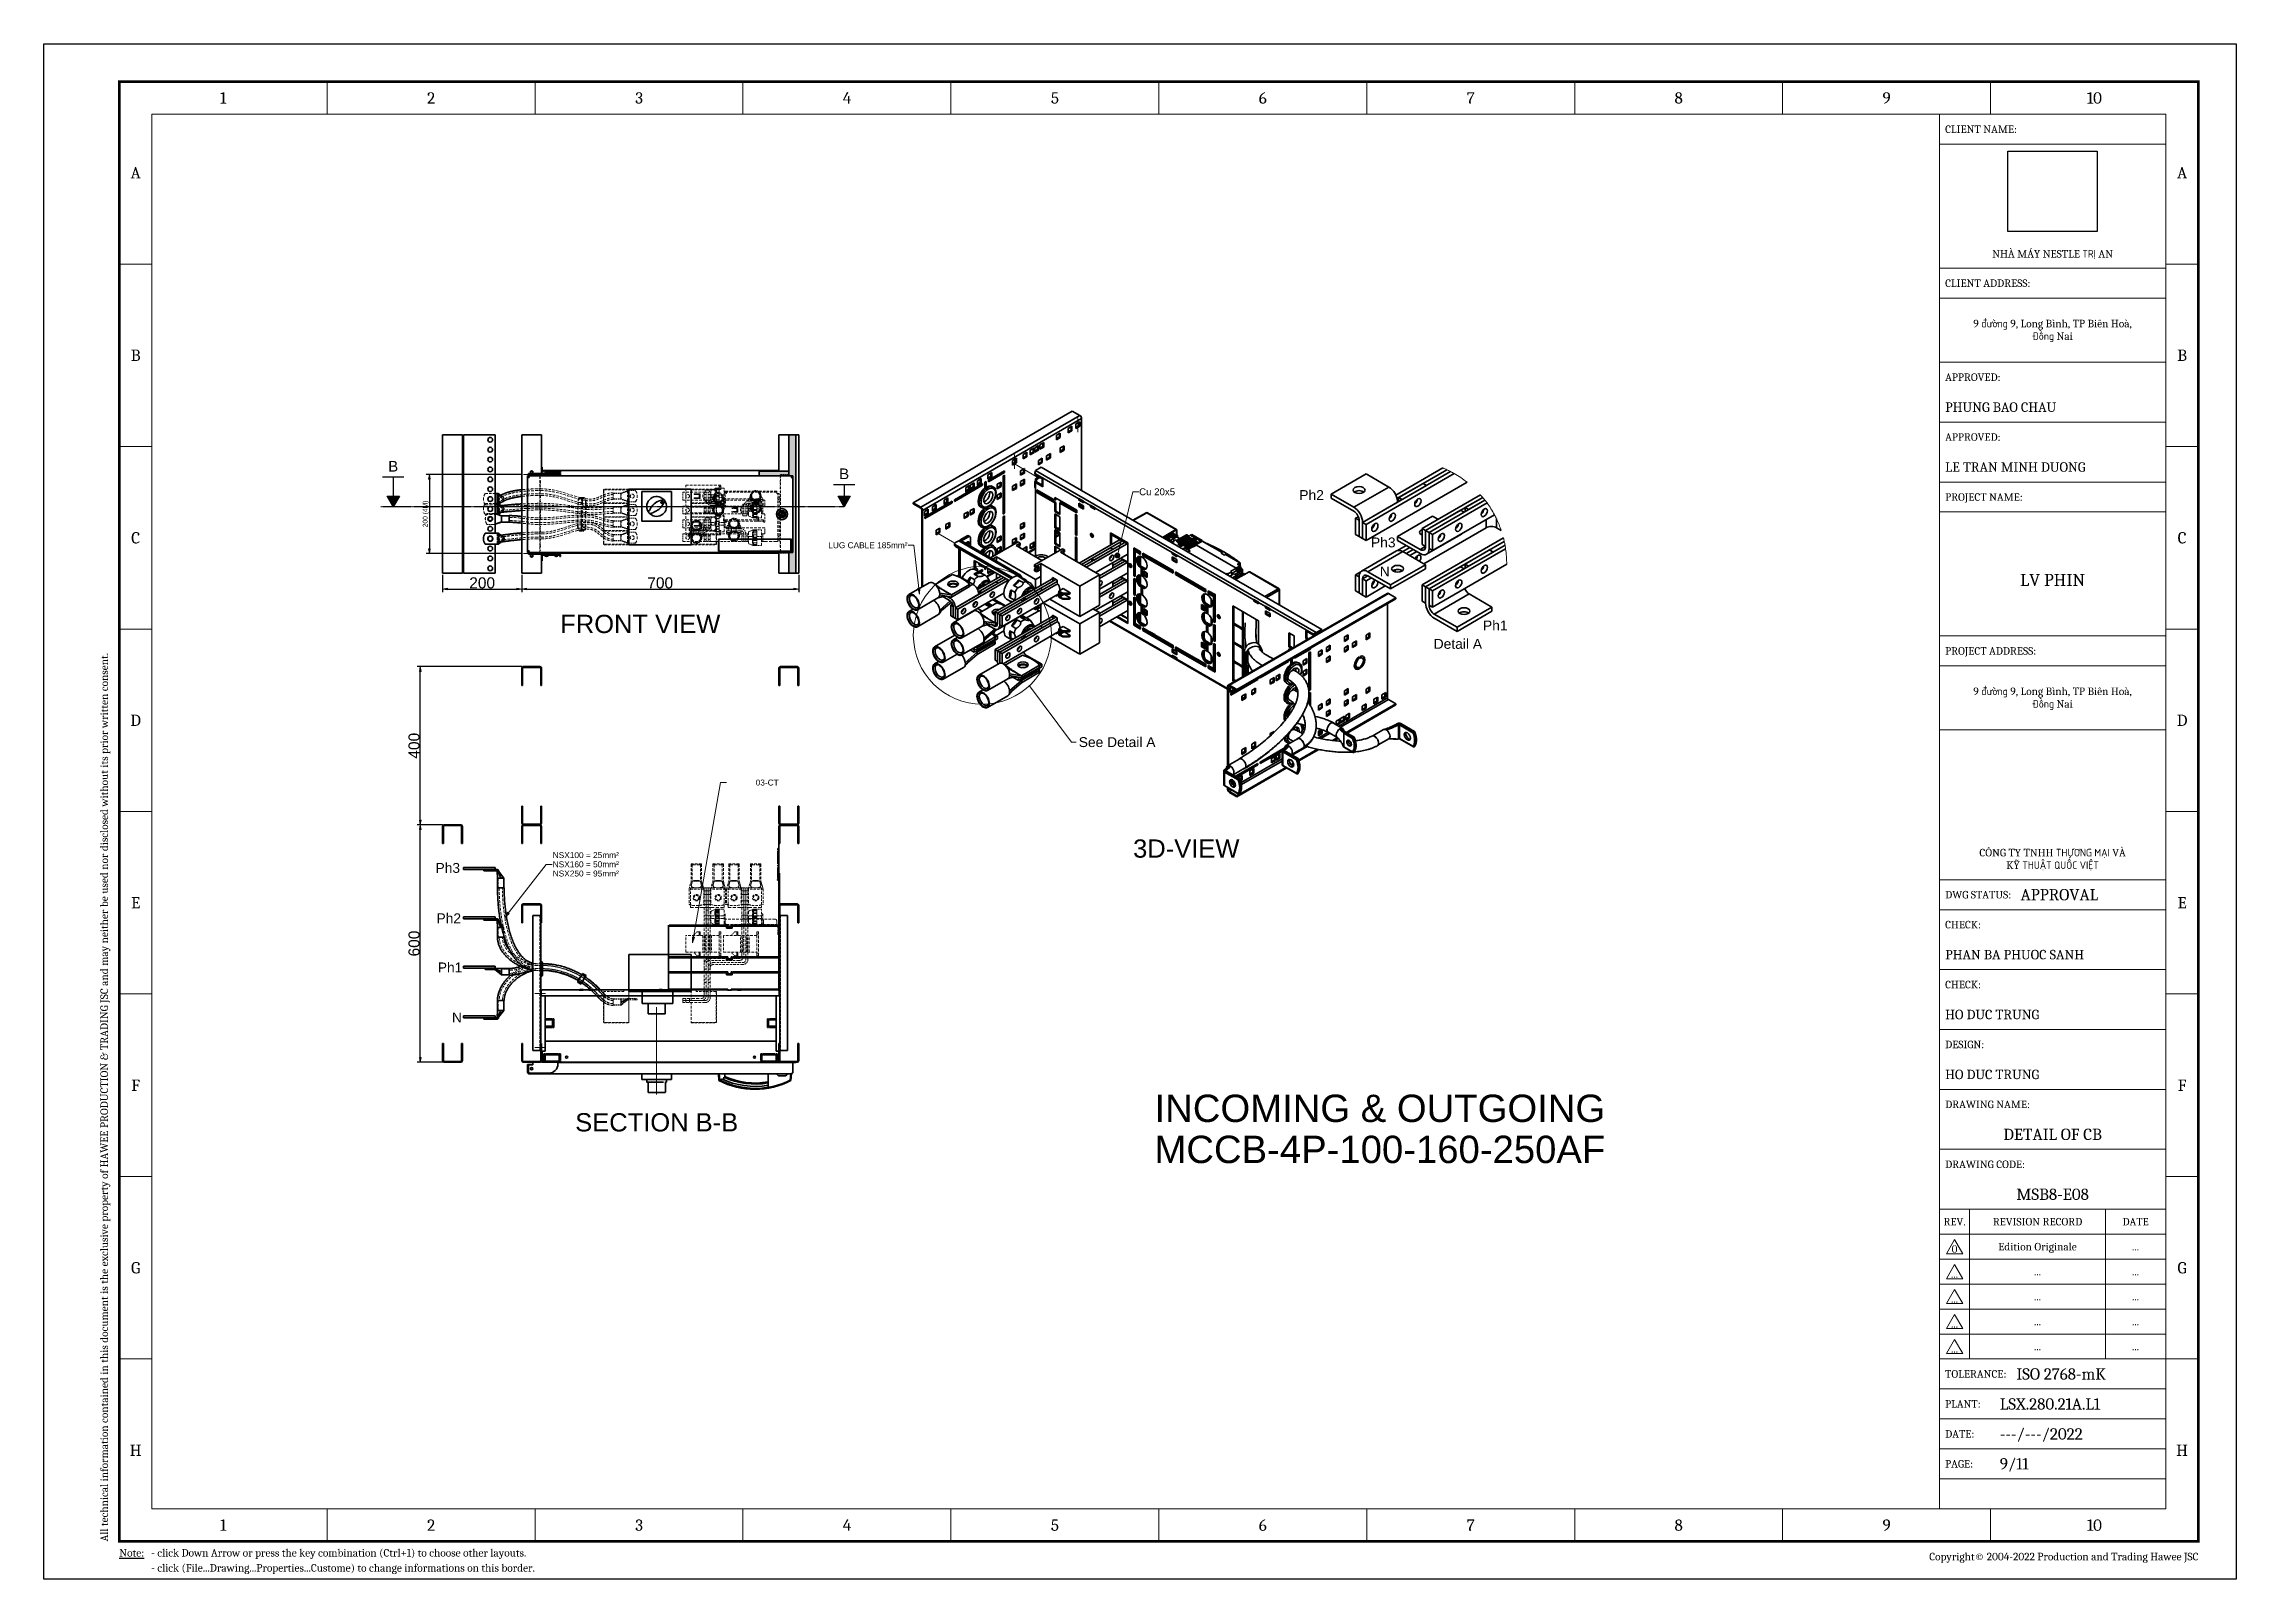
# Model space of a CAD drawing. Header units: millimetres. Extents: x -116965 to 323937, y 291661 to 566926.
# Drawn here: x -26628 to -21087, y 323790 to 327671 of the extents above; entities that cross this region are included whole.
import ezdxf
from ezdxf.enums import TextEntityAlignment as Align

# ---------------------------------------------------------------- set-up
doc = ezdxf.new("R2010")
doc.units = ezdxf.units.MM
doc.header["$PDMODE"] = 35
for name, pattern in [('CHAIN', [0.3543, 0.2362, -0.0295, 0.0591, -0.0295]), ('DASHED', [0.75, 0.5, -0.25]), ('PHANTOM', [2.5, 1.25, -0.25, 0.25, -0.25, 0.25, -0.25])]:
    doc.linetypes.add(name, pattern=pattern)
doc.layers.get('0').update_dxf_attribs({"lineweight": 18})
for name, color, linetype, lineweight in [('AM_5', 3, 'Continuous', 25), ('Break Lines(Schneider)', 7, 'Continuous', 18), ('Centerline(Schneider)', 7, 'Continuous', 18), ('Detail Circle Lines(Schneider)', 7, 'Continuous', 18), ('Dimensions(Schneider)', 7, 'Continuous', 18), ('Hatch', 7, 'Continuous', 9), ('Hidden Edges(Schneider)', 7, 'DASHED', 18), ('Sketch Geometry(Schneider)', 7, 'Continuous', 35), ('Symbols(Schneider)', 7, 'Continuous', 18), ('Visible Edges(Schneider)', 7, 'Continuous', 35), ('Visible Tangent Edges(Schneider)', 7, 'Continuous', 35)]:
    doc.layers.add(name, color=color, linetype=linetype, lineweight=lineweight)
doc.layers.add('DEFAULT_3', color=7, linetype='PHANTOM')
doc.styles.add('hwBorder', font='Cambria.ttf')
doc.styles.add('schneder_1', font='micross.ttf')
doc.styles.get("Standard").update_dxf_attribs({"font": 'arial.ttf'})
doc.styles.add('Text Style168', font='micross.ttf')
doc.dimstyles.new('estilo_Schneider', dxfattribs={"dimscale": 4, "dimtxt": 3, "dimasz": 3, "dimexe": 2, "dimexo": 1, "dimgap": 0.3, "dimtad": 1, "dimtoh": 1, "dimrnd": 1e-08, "dimzin": 12, "dimtxsty": 'schneder_1', "dimblk": 'Filled-1', "dimcen": 0.09, "dimdle": 10, "dimclrd": 7, "dimclre": 7, "dimclrt": 7, "dimadec": 1, "dimazin": 3, "dimtfac": 0.5, "dimtdec": 3, "dimtmove": 0, "dimatfit": 3, "dimldrblk": 'Filled-1', "dimfxl": 1, "dimtolj": 1, "dimlwd": 25, "dimlwe": 25, "dimarcsym": 0})
doc.dimstyles.new('estilo_Schneider$7', dxfattribs={"dimscale": 5, "dimtxt": 3, "dimasz": 3, "dimexe": 2, "dimexo": 1, "dimgap": 0.3, "dimtad": 1, "dimtoh": 1, "dimrnd": 1e-08, "dimzin": 12, "dimtxsty": 'schneder_1', "dimblk": 'Filled-1', "dimcen": 0.09, "dimdle": 10, "dimclrd": 7, "dimclre": 7, "dimclrt": 7, "dimadec": 1, "dimazin": 3, "dimtfac": 0.5, "dimtdec": 3, "dimtmove": 0, "dimatfit": 3, "dimldrblk": 'Filled-1', "dimfxl": 1, "dimtolj": 1, "dimlwd": 15, "dimlwe": 25, "dimarcsym": 0})
picture_1 = doc.add_image_def('image1.png', size_in_pixel=(430, 385))

msp = doc.modelspace()

# ---------------------------------------------------------------- texts
at = {"color": 7, "linetype": 'Continuous', "attachment_point": 2, "line_spacing_factor": 0.9}
for s, insert, char_height, width in [('FRONT VIEW', (-25120.550475, 326227.589048), 46.1538462, 677.78226914), ('3D-VIEW', (-23740.581915, 325659.694884), 46.1538462, 677.78226914), ('INCOMING & OUTGOING\\PMCCB-4P-100-160-250AF', (-23251.273867, 325014.539621), 69.23076923, 1420.7481594), ('SECTION B-B', (-25079.06424, 324967.574791), 46.15384615, 677.78226914)]:
    msp.add_mtext(s, dxfattribs=dict(at, insert=insert, char_height=char_height, width=width))
at = {"layer": 'AM_5', "color": 2, "linetype": 'Continuous', "char_height": 26.923077, "width": 21.53846154, "attachment_point": 2}
for insert in [(-25745.032384, 326616.386334), (-24605.227101, 326597.423274)]:
    msp.add_mtext('B', dxfattribs=dict(at, insert=insert))
at = {"layer": 'Symbols(Schneider)', "color": 7, "attachment_point": 5, "style": 'schneder_1'}
for s, insert, char_height, width in [('{\\fMicrosoft Sans Serif|b0|i0;\\H17.5000;Cu 20x5}', (-23814.268894, 326538.412533), 17.4999997, 90.15516639), ('{\\fMicrosoft Sans Serif|b0|i0;\\H25.0000;Ph2}', (-23423.863245, 326530.247559), 25, 62.14285493), ('{\\fMicrosoft Sans Serif|b0|i0;\\H25.0000;Ph3}', (-23242.749389, 326410.29971), 25, 62.14285493), ('{LUG CABLE 185mm²}', (-24545.277551, 326403.314587), 15.0000006, 199.78379533), ('{\\fMicrosoft Sans Serif|b0|i0;\\H25.0000;N}', (-23238.987749, 326337.109686), 25, 25.21235347), ('{\\fMicrosoft Sans Serif|b0|i0;\\H25.0000;Ph1}', (-22959.570138, 326200.385778), 25, 62.14285493), ('{\\fMicrosoft Sans Serif|b0|i0;\\H25.0000;Ph3}', (-25607.099823, 325587.477646), 25, 62.14285493), ('{\\fMicrosoft Sans Serif|b0|i0;\\H25.0000;Ph2}', (-25604.639115, 325460.276247), 25, 62.14285493), ('{\\fMicrosoft Sans Serif|b0|i0;\\H25.0000;Ph1}', (-25601.329522, 325336.066455), 25, 62.14285493), ('{\\fMicrosoft Sans Serif|b0|i0;\\H25.0000;N}', (-25584.055127, 325209.525882), 25, 25.21235347)]:
    msp.add_mtext(s, dxfattribs=dict(at, insert=insert, char_height=char_height, width=width))
at = {"layer": 'Symbols(Schneider)', "color": 7, "insert": (-23115.31579, 326141.221841), "char_height": 25, "attachment_point": 7, "style": 'Text Style168'}
msp.add_mtext('Detail A ', dxfattribs=at)
at = {"layer": 'Symbols(Schneider)', "color": 7, "char_height": 15.0000006, "attachment_point": 5, "line_spacing_factor": 0.929937, "style": 'schneder_1'}
for s, insert, width in [('03-CT', (-24799.810959, 325803.372815), 54.42757399), ('{NSX100 = 25mm²\\PNSX160 = 50mm²\\PNSX250 = 95mm²}', (-25258.280598, 325596.629485), 166.61005542)]:
    msp.add_mtext(s, dxfattribs=dict(at, insert=insert, width=width))

# ---------------------------------------------------------------- blocks, each defined once
blk = doc.blocks.new('*U1980')
at = {"color": 5}
for p, q in [((37.57, 198.62), (37.57, 194.28)), ((65.14, 198.62), (65.14, 194.28)), ((92.7, 198.62), (92.7, 194.28)), ((120.27, 198.62), (120.27, 194.28)), ((147.84, 198.62), (147.84, 194.28)), ((175.41, 198.62), (175.41, 194.28)), ((202.98, 198.62), (202.98, 194.28)), ((230.54, 198.62), (230.54, 194.28)), ((258.11, 198.62), (258.11, 194.28)), ((10, 174.42), (14.34, 174.42)), ((285.68, 174.42), (281.34, 174.42)), ((10, 150.22), (14.34, 150.22)), ((285.68, 150.22), (281.34, 150.22)), ((10, 126.01), (14.34, 126.01)), ((285.68, 126.01), (281.34, 126.01)), ((10, 101.81), (14.34, 101.81)), ((285.68, 101.81), (281.34, 101.81)), ((10, 77.61), (14.34, 77.61)), ((285.68, 77.61), (281.34, 77.61)), ((10, 53.41), (14.34, 53.41)), ((285.68, 53.41), (281.34, 53.41)), ((10, 29.2), (14.34, 29.2)), ((285.68, 29.2), (281.34, 29.2)), ((37.57, 5), (37.57, 9.34)), ((65.14, 5), (65.14, 9.34)), ((92.7, 5), (92.7, 9.34)), ((120.27, 5), (120.27, 9.34)), ((147.84, 5), (147.84, 9.34)), ((175.41, 5), (175.41, 9.34)), ((202.98, 5), (202.98, 9.34)), ((230.54, 5), (230.54, 9.34)), ((258.11, 5), (258.11, 9.34))]:
    blk.add_line(p, q, dxfattribs=at)
at = {"color": 5, "const_width": 0.35}
blk.add_lwpolyline([(10, 198.62), (285.68, 198.62), (285.68, 5), (10, 5)], close=True, dxfattribs=at)
at = {"color": 5}
for points in [[(14.34, 194.28), (281.34, 194.28), (281.34, 9.34), (14.34, 9.34)], [(251.34, 194.28), (281.34, 194.28), (281.34, 190.31), (251.34, 190.31)], [(251.34, 190.31), (281.34, 190.31), (281.34, 173.87), (251.34, 173.87)], [(251.34, 173.87), (281.34, 173.87), (281.34, 169.9), (251.34, 169.9)], [(251.34, 173.87), (281.34, 173.87), (281.34, 169.9), (251.34, 169.9)], [(251.34, 169.9), (281.34, 169.9), (281.34, 153.45), (251.34, 153.45)], [(251.34, 169.9), (281.34, 169.9), (281.34, 161.4), (251.34, 161.4)], [(251.34, 161.4), (281.34, 161.4), (281.34, 153.45), (251.34, 153.45)], [(251.34, 153.45), (281.34, 153.45), (281.34, 145.51), (251.34, 145.51)], [(251.34, 145.51), (281.34, 145.51), (281.34, 141.54), (251.34, 141.54)], [(251.34, 141.54), (281.34, 141.54), (281.34, 125.1), (251.34, 125.1)], [(251.34, 125.1), (281.34, 125.1), (281.34, 121.12), (251.34, 121.12)], [(251.34, 121.12), (281.34, 121.12), (281.34, 112.63), (251.34, 112.63)], [(251.34, 92.76), (281.34, 92.76), (281.34, 112.63), (251.34, 112.63)], [(251.34, 92.76), (281.34, 92.76), (281.34, 88.79), (251.34, 88.79)], [(251.34, 80.85), (281.34, 80.85), (281.34, 88.79), (251.34, 88.79)], [(251.34, 72.9), (281.34, 72.9), (281.34, 80.85), (251.34, 80.85)], [(251.34, 64.96), (281.34, 64.96), (281.34, 72.9), (251.34, 72.9)], [(251.34, 57.01), (281.34, 57.01), (281.34, 64.96), (251.34, 64.96)], [(251.34, 49.07), (281.34, 49.07), (281.34, 57.01), (251.34, 57.01)], [(251.34, 49.07), (255.34, 49.07), (255.34, 45.76), (251.34, 45.76)], [(255.34, 49.07), (273.34, 49.07), (273.34, 45.76), (255.34, 45.76)], [(273.34, 49.07), (281.34, 49.07), (281.34, 45.76), (273.34, 45.76)], [(251.34, 45.76), (255.34, 45.76), (255.34, 42.44), (251.34, 42.44)], [(255.34, 45.76), (273.34, 45.76), (273.34, 42.44), (255.34, 42.44)], [(273.34, 45.76), (281.34, 45.76), (281.34, 42.44), (273.34, 42.44)], [(251.34, 42.44), (255.34, 42.44), (255.34, 39.13), (251.34, 39.13)], [(255.34, 42.44), (273.34, 42.44), (273.34, 39.13), (255.34, 39.13)], [(273.34, 42.44), (281.34, 42.44), (281.34, 39.13), (273.34, 39.13)], [(251.34, 39.13), (255.34, 39.13), (255.34, 35.82), (251.34, 35.82)], [(255.34, 39.13), (273.34, 39.13), (273.34, 35.82), (255.34, 35.82)], [(273.34, 39.13), (281.34, 39.13), (281.34, 35.82), (273.34, 35.82)], [(251.34, 35.82), (255.34, 35.82), (255.34, 32.51), (251.34, 32.51)], [(255.34, 35.82), (273.34, 35.82), (273.34, 32.51), (255.34, 32.51)], [(273.34, 35.82), (281.34, 35.82), (281.34, 32.51), (273.34, 32.51)], [(251.34, 32.51), (255.34, 32.51), (255.34, 29.2), (251.34, 29.2)], [(255.34, 32.51), (273.34, 32.51), (273.34, 29.2), (255.34, 29.2)], [(273.34, 32.51), (281.34, 32.51), (281.34, 29.2), (273.34, 29.2)], [(251.34, 29.2), (281.34, 29.2), (281.34, 25.23), (251.34, 25.23)], [(251.34, 25.23), (281.34, 25.23), (281.34, 21.26), (251.34, 21.26)], [(251.34, 21.26), (281.34, 21.26), (281.34, 17.28), (251.34, 17.28)], [(251.34, 17.28), (281.34, 17.28), (281.34, 13.31), (251.34, 13.31)], [(251.34, 13.31), (281.34, 13.31), (281.34, 9.34), (251.34, 9.34)]]:
    blk.add_lwpolyline(points, close=True, dxfattribs=at)
at = {"color": 253}
for points in [[(253.34, 45.04), (252.26, 43.16), (254.42, 43.16)], [(253.34, 41.73), (252.26, 39.85), (254.42, 39.85)], [(253.34, 38.42), (252.26, 36.54), (254.42, 36.54)], [(253.34, 35.11), (252.26, 33.23), (254.42, 33.23)], [(253.34, 31.8), (252.26, 29.92), (254.42, 29.92)]]:
    blk.add_lwpolyline(points, close=True, dxfattribs=at)
at = {"layer": 'Defpoints', "color": 4}
blk.add_lwpolyline([(0, 203.62), (290.68, 203.62), (290.68, 0), (0, 0)], close=True, dxfattribs=at)
at = {"color": 253, "style": 'hwBorder'}
for s, height, p in [('1', 1.5, (23.78, 196.45)), ('2', 1.5, (51.35, 196.45)), ('3', 1.5, (78.92, 196.45)), ('4', 1.5, (106.49, 196.45)), ('5', 1.5, (134.06, 196.45)), ('6', 1.5, (161.62, 196.45)), ('7', 1.5, (189.19, 196.45)), ('8', 1.5, (216.76, 196.45)), ('9', 1.5, (244.33, 196.45)), ('10', 1.5, (271.89, 196.45)), ('A', 1.5, (12.17, 186.52)), ('A', 1.5, (283.51, 186.52)), ('B', 1.5, (12.17, 162.32)), ('B', 1.5, (283.51, 162.32)), ('C', 1.5, (12.17, 138.11)), ('C', 1.5, (283.51, 138.11)), ('D', 1.5, (12.17, 113.91)), ('D', 1.5, (283.51, 113.91)), ('E', 1.5, (12.17, 89.71)), ('E', 1.5, (283.51, 89.71)), ('F', 1.5, (12.17, 65.51)), ('F', 1.5, (283.51, 65.51)), ('REV.', 1, (253.34, 47.41)), ('REVISION RECORD', 1, (264.34, 47.41)), ('DATE', 1, (277.34, 47.41)), ('G', 1.5, (12.17, 41.3)), ('G', 1.5, (283.51, 41.3)), ('H', 1.5, (12.17, 17.1)), ('H', 1.5, (283.51, 17.1)), ('1', 1.5, (23.78, 7.17)), ('2', 1.5, (51.35, 7.17)), ('3', 1.5, (78.92, 7.17)), ('4', 1.5, (106.49, 7.17)), ('5', 1.5, (134.06, 7.17)), ('6', 1.5, (161.62, 7.17)), ('7', 1.5, (189.19, 7.17)), ('8', 1.5, (216.76, 7.17)), ('9', 1.5, (244.33, 7.17)), ('10', 1.5, (271.89, 7.17))]:
    blk.add_text(s, height=height, dxfattribs=at).set_placement(p, align=Align.MIDDLE_CENTER)
for s, height, p in [('CLIENT NAME:', 1, (252.09, 192.3)), ('CLIENT ADDRESS:', 1, (252.09, 171.88)), ('APPROVED:', 1, (252.09, 159.41)), ('PHUNG BAO CHAU', 1.25, (252.09, 155.44)), ('APPROVED:', 1, (252.09, 151.47)), ('LE TRAN MINH DUONG', 1.25, (252.09, 147.5)), ('PROJECT NAME:', 1, (252.09, 143.52)), ('PROJECT ADDRESS:', 1, (252.09, 123.11)), ('DWG STATUS:', 1, (252.09, 90.78)), ('CHECK:', 1, (252.09, 86.81)), ('PHAN BA PHUOC SANH', 1.25, (252.09, 82.83)), ('CHECK:', 1, (252.09, 78.86)), ('HO DUC TRUNG', 1.25, (252.09, 74.89)), ('DESIGN:', 1, (252.09, 70.92)), ('HO DUC TRUNG', 1.25, (252.09, 66.94)), ('DRAWING NAME:', 1, (252.09, 62.97)), ('DRAWING CODE:', 1, (252.09, 55.02)), ('TOLERANCE:', 1, (252.09, 27.22)), ('PLANT:', 1, (252.09, 23.24)), ('LSX.280.21A.L1', 1.5, (259.34, 23.24)), ('DATE:', 1, (252.09, 19.27)), ('---/---/2022', 1.5, (259.34, 19.27)), ('PAGE:', 1, (252.09, 15.3))]:
    blk.add_text(s, height=height, dxfattribs=at).set_placement(p, align=Align.MIDDLE_LEFT)
blk.add_text('All technical information contained in this document is the exclusive property of HAWEE PRODUCTION & TRADING JSC and may neither be used nor disclosed without its prior written consent. ', height=1, rotation=90, dxfattribs=at).set_placement((8, 5), align=Align.MIDDLE_LEFT)
at = {"color": 6, "style": 'hwBorder'}
blk.add_text('APPROVAL', height=1.5, dxfattribs=at).set_placement((262.09, 90.78), align=Align.MIDDLE_LEFT)
at = {"color": 253, "style": 'hwBorder'}
blk.add_text('Copyright© 2004-2022 Production and Trading Hawee JSC', height=1, dxfattribs=at).set_placement((285.68, 3), align=Align.MIDDLE_RIGHT)
at = {"color": 253, "char_height": 1, "attachment_point": 5, "style": 'hwBorder'}
for s, insert in [('NHÀ MÁY NESTLE TRỊ AN', (266.34, 175.67)), ('CÔNG TY TNHH THƯƠNG MẠI VÀ KỸ THUẬT QUỐC VIỆT', (266.34, 95.42))]:
    blk.add_mtext_dynamic_manual_height_columns(s, width=20.9263, gutter_width=12.5, heights=[0], dxfattribs=dict(at, insert=insert))
at = {"color": 253, "char_height": 1, "width": 30, "attachment_point": 5, "style": 'hwBorder'}
for insert in [(266.34, 165.54), (266.34, 116.77)]:
    blk.add_mtext('9 đường 9, Long Bình, TP Biên Hoà,\\PĐồng Nai', dxfattribs=dict(at, insert=insert))
at = {"color": 253, "insert": (266.34, 132.52), "char_height": 1.6, "width": 30, "attachment_point": 5, "line_spacing_factor": 0.75, "style": 'hwBorder'}
blk.add_mtext('LV PHIN', dxfattribs=at)
at = {"color": 6, "style": 'hwBorder', "flags": 8}
for tag, p in [("DWG'SNAME", (266.34, 59)), ("DWG'SCODE2", (266.34, 51.05))]:
    blk.add_attdef(tag, text='', height=1.5, dxfattribs=at).set_placement(p, align=Align.MIDDLE_CENTER)
at = {"color": 253, "style": 'hwBorder', "flags": 8}
for tag, p in [('REV_0', (253.34, 43.79)), ('REV_MODIFY0', (264.34, 44.1)), ('REV_DATE0', (277.34, 44.1)), ('REV_1', (253.34, 40.48)), ('REV_MODIFY1', (264.34, 40.79)), ('REV_DATE1', (277.34, 40.79)), ('REV_MODIFY2', (264.34, 37.48)), ('REV_DATE2', (277.34, 37.48)), ('REV_2', (253.34, 37.17)), ('REV_3', (253.34, 33.86)), ('REV_MODIFY3', (264.34, 34.17)), ('REV_DATE3', (277.34, 34.17)), ('REV_4', (253.34, 30.55)), ('REV_MODIFY4', (264.34, 30.86)), ('REV_DATE4', (277.34, 30.86))]:
    blk.add_attdef(tag, text='', height=1, dxfattribs=at).set_placement(p, align=Align.MIDDLE_CENTER)
at = {"color": 6, "style": 'hwBorder', "flags": 8}
for tag, p in [('TOLERANCE', (261.54, 27.22)), ('PAGE', (259.34, 15.3))]:
    blk.add_attdef(tag, text='', height=1.5, dxfattribs=at).set_placement(p, align=Align.MIDDLE_LEFT)
at = {"layer": 'Defpoints', "color": 253, "style": 'hwBorder'}
for s, p in [('%%UNote:', (10, 3.5)), ('- click Down Arrow or press the key combination (Ctrl+1) to choose other layouts.', (14.23, 3.5)), ('- click (File...Drawing...Properties...Custome) to change informations on this border.', (14.23, 1.5))]:
    blk.add_text(s, height=1, dxfattribs=at).set_placement(p, align=Align.MIDDLE_LEFT)
at = {"lineweight": -3, "ltscale": 5}
image = blk.add_image(picture_1, insert=(260.4, 178.75), size_in_units=(11.87, 10.63), dxfattribs=at)
image.dxf.flags = 7
blk = doc.blocks.new('Filled-1')
at = {"color": 0}
for p, q in [((0, 0), (-1, 0.17)), ((-1, 0.17), (-1, -0.17)), ((-1, 0), (0, 0)), ((-1, -0.17), (0, 0))]:
    blk.add_line(p, q, dxfattribs=at)
at = {"color": 0, "flags": 128}
blk.add_lwpolyline([(-1, -0.17), (0, 0), (-1, 0.17), (-1, -0.17)], dxfattribs=at)
at = {"color": 0}
blk.add_solid([(-1, -0.17), (0, 0), (-1, 0.17), (-1, -0.17)], dxfattribs=at)
blk = doc.blocks.new('*D2011')
at = {"layer": 'Defpoints', "color": 0, "linetype": 'Continuous', "lineweight": -3, "transparency": 16777216}
for p in [(-25415.7, 326582.5), (-25653.4, 326382.5), (-25415.7, 326382.5)]:
    blk.add_point(p, dxfattribs=at)
at = {"layer": 'Dimensions(Schneider)', "color": 7, "linetype": 'Continuous', "lineweight": 25, "transparency": 16777216}
for p, q in [((-25419.7, 326582.5), (-25661.4, 326582.5)), ((-25653.4, 326570.5), (-25653.4, 326394.5)), ((-25419.7, 326382.5), (-25661.4, 326382.5))]:
    blk.add_line(p, q, dxfattribs=at)
at = {"layer": 'Dimensions(Schneider)', "color": 7, "linetype": 'Continuous', "lineweight": 25, "transparency": 16777216, "xscale": 12, "yscale": 12, "zscale": 12}
for p, rotation in [((-25653.4, 326582.5), 90), ((-25653.4, 326382.5), 270)]:
    blk.add_blockref('Filled-1', p, dxfattribs=dict(at, rotation=rotation))
at = {"layer": 'Dimensions(Schneider)', "color": 7, "linetype": 'Continuous', "lineweight": 25, "transparency": 16777216, "insert": (-25662.5, 326482.5), "char_height": 12, "attachment_point": 5, "rotation": 90, "style": 'schneder_1'}
blk.add_mtext('\\A1;200{ (4M)}', dxfattribs=at)
blk = doc.blocks.new('*D2012')
at = {"layer": 'Defpoints', "color": 0, "linetype": 'Continuous', "lineweight": -3, "transparency": 16777216}
for p in [(-25620.2, 326332.5), (-25420.2, 326332.5), (-25420.2, 326292.5)]:
    blk.add_point(p, dxfattribs=at)
at = {"layer": 'Dimensions(Schneider)', "color": 7, "linetype": 'Continuous', "lineweight": 25, "transparency": 16777216}
for p, q in [((-25620.2, 326328.5), (-25620.2, 326284.5)), ((-25420.2, 326328.5), (-25420.2, 326284.5)), ((-25608.2, 326292.5), (-25432.2, 326292.5))]:
    blk.add_line(p, q, dxfattribs=at)
at = {"layer": 'Dimensions(Schneider)', "color": 7, "linetype": 'Continuous', "lineweight": 25, "transparency": 16777216, "xscale": 12, "yscale": 12, "zscale": 12, "rotation": 180}
blk.add_blockref('Filled-1', (-25620.2, 326292.5), dxfattribs=at)
at = {"layer": 'Dimensions(Schneider)', "color": 7, "linetype": 'Continuous', "lineweight": 25, "transparency": 16777216, "xscale": 12, "yscale": 12, "zscale": 12}
blk.add_blockref('Filled-1', (-25420.2, 326292.5), dxfattribs=at)
at = {"layer": 'Dimensions(Schneider)', "color": 7, "linetype": 'Continuous', "lineweight": 25, "transparency": 16777216, "insert": (-25520.2, 326308.1), "char_height": 28, "attachment_point": 5, "style": 'schneder_1'}
blk.add_mtext('\\A1;200', dxfattribs=at)
blk = doc.blocks.new('*D2013')
at = {"layer": 'Defpoints', "color": 0, "linetype": 'Continuous', "lineweight": -3, "transparency": 16777216}
for p in [(-25420.2, 326332.5), (-24720.2, 326332.5), (-24720.2, 326292.5)]:
    blk.add_point(p, dxfattribs=at)
at = {"layer": 'Dimensions(Schneider)', "color": 7, "linetype": 'Continuous', "lineweight": 25, "transparency": 16777216}
for p, q in [((-25420.2, 326328.5), (-25420.2, 326284.5)), ((-24720.2, 326328.5), (-24720.2, 326284.5)), ((-25408.2, 326292.5), (-24732.2, 326292.5))]:
    blk.add_line(p, q, dxfattribs=at)
at = {"layer": 'Dimensions(Schneider)', "color": 7, "linetype": 'Continuous', "lineweight": 25, "transparency": 16777216, "xscale": 12, "yscale": 12, "zscale": 12, "rotation": 180}
blk.add_blockref('Filled-1', (-25420.2, 326292.5), dxfattribs=at)
at = {"layer": 'Dimensions(Schneider)', "color": 7, "linetype": 'Continuous', "lineweight": 25, "transparency": 16777216, "xscale": 12, "yscale": 12, "zscale": 12}
blk.add_blockref('Filled-1', (-24720.2, 326292.5), dxfattribs=at)
at = {"layer": 'Dimensions(Schneider)', "color": 7, "linetype": 'Continuous', "lineweight": 25, "transparency": 16777216, "insert": (-25070.2, 326308.1), "char_height": 28, "attachment_point": 5, "style": 'schneder_1'}
blk.add_mtext('\\A1;700', dxfattribs=at)
blk = doc.blocks.new('2dDetail0')
at = {"layer": 'Detail Circle Lines(Schneider)'}
for p, q in [((337.9, 106.3), (359, 77.8)), ((359, 77.8), (361.5, 77.8))]:
    blk.add_line(p, q, dxfattribs=at)
blk.add_circle((314, 131.8), 34.9, dxfattribs=at)
at = {"layer": 'Detail Circle Lines(Schneider)', "insert": (362.7, 75.2), "char_height": 5, "attachment_point": 7, "style": 'Text Style168'}
blk.add_mtext('See Detail A', dxfattribs=at)
blk = doc.blocks.new('*D2009')
at = {"layer": 'Defpoints', "color": 0, "linetype": 'Continuous', "lineweight": -3, "transparency": 16777216}
for p in [(-25676.5, 325696.5), (-25616.2, 325696.5), (-25616.2, 325096.5)]:
    blk.add_point(p, dxfattribs=at)
at = {"layer": 'Dimensions(Schneider)', "color": 7, "linetype": 'Continuous', "lineweight": 25, "transparency": 16777216}
for p, q in [((-25620.2, 325696.5), (-25684.5, 325696.5)), ((-25676.5, 325108.5), (-25676.5, 325684.5)), ((-25620.2, 325096.5), (-25684.5, 325096.5))]:
    blk.add_line(p, q, dxfattribs=at)
at = {"layer": 'Dimensions(Schneider)', "color": 7, "linetype": 'Continuous', "lineweight": 25, "transparency": 16777216, "xscale": 12, "yscale": 12, "zscale": 12}
for p, rotation in [((-25676.5, 325696.5), 90), ((-25676.5, 325096.5), 270)]:
    blk.add_blockref('Filled-1', p, dxfattribs=dict(at, rotation=rotation))
at = {"layer": 'Dimensions(Schneider)', "color": 7, "linetype": 'Continuous', "lineweight": 25, "transparency": 16777216, "insert": (-25692.2, 325396.5), "char_height": 28, "attachment_point": 5, "rotation": 90, "style": 'schneder_1'}
blk.add_mtext('\\A1;600', dxfattribs=at)
blk = doc.blocks.new('*D2010')
at = {"layer": 'Defpoints', "color": 0, "linetype": 'Continuous', "lineweight": -3, "transparency": 16777216}
for p in [(-25676.5, 326096.5), (-25416.2, 326096.5), (-25616.2, 325696.5)]:
    blk.add_point(p, dxfattribs=at)
at = {"layer": 'Dimensions(Schneider)', "color": 7, "linetype": 'Continuous', "lineweight": 25, "transparency": 16777216}
for p, q in [((-25420.2, 326096.5), (-25684.5, 326096.5)), ((-25676.5, 325708.5), (-25676.5, 326084.5)), ((-25620.2, 325696.5), (-25684.5, 325696.5))]:
    blk.add_line(p, q, dxfattribs=at)
at = {"layer": 'Dimensions(Schneider)', "color": 7, "linetype": 'Continuous', "lineweight": 25, "transparency": 16777216, "xscale": 12, "yscale": 12, "zscale": 12}
for p, rotation in [((-25676.5, 326096.5), 90), ((-25676.5, 325696.5), 270)]:
    blk.add_blockref('Filled-1', p, dxfattribs=dict(at, rotation=rotation))
at = {"layer": 'Dimensions(Schneider)', "color": 7, "linetype": 'Continuous', "lineweight": 25, "transparency": 16777216, "insert": (-25692.2, 325896.5), "char_height": 28, "attachment_point": 5, "rotation": 90, "style": 'schneder_1'}
blk.add_mtext('\\A1;400', dxfattribs=at)

# ---------------------------------------------------------------- dimensions: what is measured, and where the dimension line sits
at = {"layer": 'Dimensions(Schneider)', "color": 7, "linetype": 'Continuous', "lineweight": 25}
dim = msp.add_linear_dim(base=(-25653.426369, 326382.464712), p1=(-25415.737237, 326582.464712), p2=(-25415.737237, 326382.464712), angle=90, text='<>{ (4M)}', dimstyle='estilo_Schneider', override={"dimtoh": 0, "dimdec": 2, "dimtp": 0, "dimtm": 0, "dimtdec": 3, "dimtofl": 0, "dimatfit": 1}, dxfattribs=at)
dim.commit()
dim.dimension.update_dxf_attribs({"geometry": '*D2011', "text_midpoint": (-25653.426369, 326482.464712), "dimtype": 160})
for base, p1, p2, picture, middle in [((-25420.237237, 326292.464712), (-25620.237237, 326332.464712), (-25420.237237, 326332.464712), '*D2012', (-25520.237237, 326292.464712)), ((-24720.237237, 326292.464712), (-25420.237237, 326332.464712), (-24720.237237, 326332.464712), '*D2013', (-25070.237237, 326292.464712))]:
    dim = msp.add_linear_dim(base=base, p1=p1, p2=p2, dimstyle='estilo_Schneider', override={"dimtxt": 7, "dimtoh": 0, "dimtofl": 0, "dimatfit": 1}, dxfattribs=at)
    dim.commit()
    dim.dimension.update_dxf_attribs({"geometry": picture, "text_midpoint": middle, "dimtype": 160})
for base, p1, p2, picture, middle in [((-25676.538873, 326096.519279), (-25616.237237, 325696.519279), (-25416.237237, 326096.519279), '*D2010', (-25676.538873, 325896.519279)), ((-25676.538873, 325696.519279), (-25616.237237, 325096.519279), (-25616.237237, 325696.519279), '*D2009', (-25676.538873, 325396.519279))]:
    dim = msp.add_linear_dim(base=base, p1=p1, p2=p2, angle=90, dimstyle='estilo_Schneider', override={"dimtxt": 7, "dimtoh": 0, "dimtofl": 0, "dimatfit": 1}, dxfattribs=at)
    dim.commit()
    dim.dimension.update_dxf_attribs({"geometry": picture, "text_midpoint": middle, "dimtype": 160})

# ---------------------------------------------------------------- hatches: boundary and pattern name
at = {"layer": 'AM_5', "linetype": 'Continuous'}
for points in [[(-25745.032384, 326500.485785), (-25760.57643, 326527.408861), (-25729.488338, 326527.408861)], [(-24605.227101, 326500.485785), (-24620.771147, 326527.408861), (-24589.683056, 326527.408861)]]:
    msp.add_hatch(color=3, dxfattribs=at).paths.add_polyline_path(points)
at = {"layer": 'Hatch'}
msp.add_hatch(color=256, dxfattribs=at).paths.add_polyline_path([(-24727.185886, 326332.407066), (-24745.249779, 326332.407066), (-24745.249779, 326385.619246), (-24735.095489, 326385.619246), (-24735.095489, 326578.577898), (-24820.048622, 326578.577898), (-24820.048622, 326590.462073), (-24745.249779, 326590.462073), (-24745.249779, 326682.563452), (-24727.185886, 326682.563452)])

# ---------------------------------------------------------------- linework, layer by layer
at = {"layer": 'AM_5', "color": 2, "linetype": 'Continuous'}
for p, q in [((-25771.955461, 326576.001719), (-25718.109307, 326576.001719)), ((-24632.150178, 326557.038659), (-24578.304024, 326557.038659))]:
    msp.add_line(p, q, dxfattribs=at)
at = {"layer": 'AM_5', "color": 3, "linetype": 'Continuous'}
for p, q in [((-25745.032384, 326576.001719), (-25745.032384, 326527.408861)), ((-24605.227101, 326557.038659), (-24605.227101, 326527.408861)), ((-25745.032384, 326500.485785), (-25760.57643, 326527.408861)), ((-25760.57643, 326527.408861), (-25729.488338, 326527.408861)), ((-25745.032384, 326500.485785), (-25760.57643, 326527.408861)), ((-25760.57643, 326527.408861), (-25729.488338, 326527.408861)), ((-25729.488338, 326527.408861), (-25745.032384, 326500.485785)), ((-25729.488338, 326527.408861), (-25745.032384, 326500.485785)), ((-24605.227101, 326500.485785), (-24620.771147, 326527.408861)), ((-24620.771147, 326527.408861), (-24589.683056, 326527.408861)), ((-24605.227101, 326500.485785), (-24620.771147, 326527.408861)), ((-24620.771147, 326527.408861), (-24589.683056, 326527.408861)), ((-24589.683056, 326527.408861), (-24605.227101, 326500.485785)), ((-24589.683056, 326527.408861), (-24605.227101, 326500.485785))]:
    msp.add_line(p, q, dxfattribs=at)
at = {"layer": 'Break Lines(Schneider)', "flags": 128}
msp.add_lwpolyline([(-22961.619545, 326480.231926), (-22961.406265, 326479.832142), (-22961.19393, 326479.432418), (-22960.982572, 326479.032835), (-22960.771686, 326478.632439), (-22960.55935, 326478.227435), (-22960.345463, 326477.817676), (-22960.130194, 326477.403425), (-22959.913677, 326476.984918), (-22959.696047, 326476.562452), (-22959.477457, 326476.136239), (-22959.258074, 326475.706578), (-22959.038034, 326475.273704), (-22958.817471, 326474.837879), (-22958.596537, 326474.399351), (-22958.375368, 326473.958399), (-22958.154147, 326473.515269), (-22957.932977, 326473.070224), (-22957.712027, 326472.623519), (-22957.49143, 326472.175415), (-22957.271356, 326471.726153), (-22957.051923, 326471.276018), (-22956.833282, 326470.825257), (-22956.615619, 326470.374141), (-22956.399034, 326469.923073)], dxfattribs=at)
at = {"layer": 'Break Lines(Schneider)'}
for start, end in [(65.069092448, 67.467067178), (62.73963627, 65.069092457), (60.469580928, 62.73963627), (51.846106006, 60.469580928), (39.768394985, 41.736285853), (37.812077882, 39.768394985), (35.864886927, 37.812077899), (28.121333156, 35.864886927), (18.677203492, 25.593737406), (12.379254983, 14.396806828), (10.338869637, 12.379254993), (8.272172424, 10.338869637), (359.657763703, 8.272172424)]:
    msp.add_arc((-23192.653131, 326356.760829), 261.957429, start, end, dxfattribs=at)
at = {"layer": 'Centerline(Schneider)', "linetype": 'CHAIN', "ltscale": 8.066126}
for p, q in [((-24014.422035, 326725.363329), (-24014.422035, 326689.068459)), ((-24174.699572, 326632.82705), (-24174.699572, 326596.53218))]:
    msp.add_line(p, q, dxfattribs=at)
at = {"layer": 'Centerline(Schneider)'}
for p, q in [((-24115.774007, 326575.011489), (-24174.699572, 326609.03218)), ((-24325.672548, 326408.381424), (-24367.975425, 326432.805001))]:
    msp.add_line(p, q, dxfattribs=at)
at = {"layer": 'Centerline(Schneider)', "linetype": 'CHAIN', "ltscale": 6.222661}
for p, q in [((-25387.737237, 326582.464712), (-25415.737237, 326582.464712)), ((-25387.737237, 326382.464712), (-25415.737237, 326382.464712))]:
    msp.add_line(p, q, dxfattribs=at)
at = {"layer": 'Centerline(Schneider)', "linetype": 'CHAIN', "ltscale": 6.00042}
for p, q in [((-25359.737237, 325270.019279), (-25386.737237, 325270.019279)), ((-25359.737237, 325134.019279), (-25386.737237, 325134.019279))]:
    msp.add_line(p, q, dxfattribs=at)
at = {"layer": 'Centerline(Schneider)', "linetype": 'CHAIN', "ltscale": 21.168501}
msp.add_line((-25079.193081, 325014.781276), (-25079.193081, 325235.977386), dxfattribs=at)
at = {"layer": 'DEFAULT_3', "color": 3, "linetype": 'PHANTOM'}
msp.add_line((-24605.227101, 326500.485785), (-25775.997838, 326500.485785), dxfattribs=at)
at = {"layer": 'Hidden Edges(Schneider)', "ltscale": 12.277817}
for p, q in [((-25487.237237, 326533.964712), (-25512.627762, 326533.964712)), ((-25487.237237, 326508.964712), (-25512.627762, 326508.964712))]:
    msp.add_line(p, q, dxfattribs=at)
at = {"layer": 'Hidden Edges(Schneider)', "ltscale": 0.036571}
for p, q in [((-25482.568723, 326533.964712), (-25482.568723, 326533.879861)), ((-25482.568723, 326508.964712), (-25482.568723, 326508.879861)), ((-25482.568723, 325206.667445), (-25482.568723, 325206.621931))]:
    msp.add_line(p, q, dxfattribs=at)
at = {"layer": 'Hidden Edges(Schneider)', "ltscale": 12.090283}
msp.add_line((-25481.068724, 326532.964712), (-25481.068724, 326507.964711), dxfattribs=at)
at = {"layer": 'Hidden Edges(Schneider)', "ltscale": 0.013788}
for p, q in [((-25481.054278, 326532.964712), (-25481.068724, 326532.964712)), ((-25481.054278, 326507.964712), (-25481.068724, 326507.964712)), ((-25481.054278, 325579.24456), (-25481.068724, 325579.278053)), ((-25481.054278, 325454.24456), (-25481.068724, 325454.278053))]:
    msp.add_line(p, q, dxfattribs=at)
at = {"layer": 'Hidden Edges(Schneider)', "ltscale": 0.527458}
for p, q in [((-25479.668724, 326532.964712), (-25481.054278, 326532.964712)), ((-25479.668724, 326507.964712), (-25481.054278, 326507.964712))]:
    msp.add_line(p, q, dxfattribs=at)
at = {"layer": 'Hidden Edges(Schneider)', "ltscale": 0.162719}
for p, q in [((-25479.668724, 326532.821771), (-25479.668724, 326532.964712)), ((-25479.668724, 326507.821771), (-25479.668724, 326507.964712)), ((-25479.668724, 325578.84281), (-25479.668724, 325579.245833)), ((-25479.668724, 325453.84281), (-25479.668724, 325454.245833))]:
    msp.add_line(p, q, dxfattribs=at)
at = {"layer": 'Hidden Edges(Schneider)', "ltscale": 12.020614}
msp.add_line((-25479.668724, 326532.821771), (-25479.668724, 326507.964714), dxfattribs=at)
at = {"layer": 'Hidden Edges(Schneider)', "ltscale": 12.088975}
for p, q in [((-25478.668724, 326532.464712), (-25478.668724, 326507.464712)), ((-25211.835713, 326543.814692), (-25149.335713, 326543.814083)), ((-25149.335704, 326544.814083), (-25211.835704, 326544.814692)), ((-25152.341208, 326539.964758), (-25152.341238, 326514.964758)), ((-24929.814573, 326544.814718), (-24992.314573, 326544.814718)), ((-24992.314573, 326543.814718), (-24929.814573, 326543.814718)), ((-25488.237237, 326457.464712), (-25488.237237, 326482.464712)), ((-25478.668724, 326507.464712), (-25478.668724, 326482.464712)), ((-25211.83639, 326474.314692), (-25149.33639, 326474.314083)), ((-25149.336381, 326475.314083), (-25211.836381, 326475.314692)), ((-25211.836049, 326509.314692), (-25149.336049, 326509.314083)), ((-25149.33604, 326510.314083), (-25211.83604, 326510.314692)), ((-25152.341184, 326504.96478), (-25152.341262, 326479.96478)), ((-24929.814573, 326510.314718), (-24992.314573, 326510.314718)), ((-24992.314573, 326509.314718), (-24929.814573, 326509.314718)), ((-24929.814573, 326475.314718), (-24992.314573, 326475.314718)), ((-24992.314573, 326474.314718), (-24929.814573, 326474.314718)), ((-24861.316273, 326502.464712), (-24936.316273, 326502.464712)), ((-24936.316273, 326482.464712), (-24861.316273, 326482.464712)), ((-25482.068724, 326432.464712), (-25482.068724, 326407.464712)), ((-25211.836731, 326439.314692), (-25149.336731, 326439.314083)), ((-25149.336721, 326440.314083), (-25211.836721, 326440.314692)), ((-25152.341278, 326469.964694), (-25152.341168, 326444.964694)), ((-25152.341223, 326434.964744), (-25152.341223, 326409.964744)), ((-24929.814573, 326440.314718), (-24992.314573, 326440.314718)), ((-24992.314573, 326439.314718), (-24929.814573, 326439.314718)), ((-24861.316273, 326432.464712), (-24936.316273, 326432.464712)), ((-25211.837067, 326404.814692), (-25149.337067, 326404.814083)), ((-25149.337058, 326405.814083), (-25211.837058, 326405.814692)), ((-24929.814573, 326405.814718), (-24992.314573, 326405.814718)), ((-24992.314573, 326404.814718), (-24929.814573, 326404.814718)), ((-24936.316273, 326412.464712), (-24861.316273, 326412.464712)), ((-24993.816273, 325537.295279), (-24993.816273, 325487.295279)), ((-24953.816273, 325487.295279), (-24953.816273, 325537.295279)), ((-24948.816273, 325487.295279), (-24948.816273, 325537.295279)), ((-24908.816273, 325487.295279), (-24908.816273, 325537.295279)), ((-24898.816273, 325487.295279), (-24898.816273, 325537.295279)), ((-24858.816273, 325537.295279), (-24858.816273, 325487.295279)), ((-24853.816273, 325537.295279), (-24853.816273, 325487.295279)), ((-24813.816273, 325537.295279), (-24813.816273, 325487.295279)), ((-24871.316273, 325353.295279), (-24946.316273, 325353.295279)), ((-24936.316273, 325348.295279), (-24861.316273, 325348.295279)), ((-24861.316273, 325343.295279), (-24936.316273, 325343.295279)), ((-25152.341238, 325257.447879), (-25152.341208, 325257.447879)), ((-25149.335723, 325197.019279), (-25211.835723, 325197.019279)), ((-25211.835723, 325196.019279), (-25149.335723, 325196.019279)), ((-24929.814573, 325197.019279), (-24992.314573, 325197.019279)), ((-24992.314573, 325196.019279), (-24929.814573, 325196.019279))]:
    msp.add_line(p, q, dxfattribs=at)
at = {"layer": 'Hidden Edges(Schneider)', "ltscale": 0.55973}
msp.add_line((-25472.986649, 326529.209222), (-25473.611309, 326529.671911), dxfattribs=at)
at = {"layer": 'Hidden Edges(Schneider)', "ltscale": 6.091982}
for p, q in [((-25376.237237, 326581.964712), (-25392.237237, 326581.964712)), ((-25392.237237, 326579.964712), (-25376.237237, 326579.964712)), ((-24748.237237, 326581.964712), (-24764.237237, 326581.964712)), ((-24764.237237, 326579.964712), (-24748.237237, 326579.964712)), ((-25376.237237, 326384.964712), (-25392.237237, 326384.964712)), ((-25392.237237, 326382.964712), (-25376.237237, 326382.964712)), ((-24748.237237, 326384.964712), (-24764.237237, 326384.964712)), ((-24764.237237, 326382.964712), (-24748.237237, 326382.964712))]:
    msp.add_line(p, q, dxfattribs=at)
at = {"layer": 'Hidden Edges(Schneider)', "ltscale": 0.190278}
for p, q in [((-25392.237237, 326580.464712), (-25392.237237, 326579.964712)), ((-25392.237237, 326384.964712), (-25392.237237, 326384.464712))]:
    msp.add_line(p, q, dxfattribs=at)
at = {"layer": 'Hidden Edges(Schneider)', "ltscale": 4.759339}
for p, q in [((-25367.580775, 326545.846712), (-25380.080775, 326545.846712)), ((-25367.580775, 326541.433462), (-25380.080775, 326541.433462)), ((-25367.580775, 326533.495962), (-25380.080775, 326533.495962)), ((-25367.580775, 326529.082712), (-25380.080775, 326529.082712)), ((-25368.3937, 326472.846712), (-25380.8937, 326472.846712)), ((-25367.580775, 326509.346712), (-25380.080775, 326509.346712)), ((-25367.580775, 326504.933462), (-25380.080775, 326504.933462)), ((-25367.580775, 326496.995962), (-25380.080775, 326496.995962)), ((-25367.580775, 326492.582712), (-25380.080775, 326492.582712)), ((-25368.3937, 326468.433462), (-25380.8937, 326468.433462)), ((-25368.3937, 326460.495962), (-25380.8937, 326460.495962)), ((-25368.3937, 326456.082712), (-25380.8937, 326456.082712)), ((-25368.3937, 326436.346712), (-25380.8937, 326436.346712)), ((-25368.3937, 326431.933462), (-25380.8937, 326431.933462)), ((-25368.3937, 326423.995962), (-25380.8937, 326423.995962)), ((-25368.3937, 326419.582712), (-25380.8937, 326419.582712)), ((-25367.580775, 325345.401279), (-25380.080775, 325345.401279)), ((-25367.580775, 325340.988029), (-25380.080775, 325340.988029)), ((-25367.580775, 325333.050529), (-25380.080775, 325333.050529)), ((-25367.580775, 325328.637279), (-25380.080775, 325328.637279))]:
    msp.add_line(p, q, dxfattribs=at)
at = {"layer": 'Hidden Edges(Schneider)', "ltscale": 13.194253}
for p, q in [((-25374.237237, 326577.964712), (-25374.237237, 326386.964712)), ((-24766.237237, 326386.964712), (-24766.237237, 326577.964712))]:
    msp.add_line(p, q, dxfattribs=at)
at = {"layer": 'Hidden Edges(Schneider)', "ltscale": 0.76141}
for p, q in [((-25372.237237, 326574.114712), (-25374.237237, 326574.114712)), ((-25372.237237, 326565.814712), (-25374.237237, 326565.814712)), ((-25372.237237, 326563.937823), (-25374.237237, 326563.937823)), ((-25372.237237, 326563.464712), (-25374.237237, 326563.464712)), ((-25372.237237, 326560.937823), (-25374.237237, 326560.937823)), ((-25372.237237, 326560.464712), (-25374.237237, 326560.464712)), ((-25372.237237, 326555.464712), (-25374.237237, 326555.464712)), ((-25374.237237, 326550.88112), (-25372.237237, 326550.88112)), ((-25372.237237, 326546.614712), (-25374.237237, 326546.614712)), ((-25372.237237, 326538.314712), (-25374.237237, 326538.314712)), ((-24969.316273, 326529.964712), (-24971.316273, 326529.964712)), ((-24941.816273, 326537.464712), (-24943.816273, 326537.464712)), ((-24768.237237, 326574.114712), (-24766.237237, 326574.114712)), ((-24768.237237, 326565.814712), (-24766.237237, 326565.814712)), ((-24768.237237, 326563.464712), (-24766.237237, 326563.464712)), ((-24768.237237, 326560.464712), (-24766.237237, 326560.464712)), ((-24768.237237, 326555.464712), (-24766.237237, 326555.464712)), ((-24768.237237, 326550.38112), (-24766.237237, 326550.38112)), ((-24768.237237, 326546.614712), (-24766.237237, 326546.614712)), ((-24768.237237, 326538.314712), (-24766.237237, 326538.314712)), ((-24748.237237, 326579.964712), (-24748.237237, 326581.964712)), ((-25372.237237, 326526.614712), (-25374.237237, 326526.614712)), ((-25372.237237, 326524.048305), (-25374.237237, 326524.048305)), ((-25372.237237, 326518.314712), (-25374.237237, 326518.314712)), ((-25374.237237, 326514.38112), (-25372.237237, 326514.38112)), ((-25372.237237, 326493.67018), (-25374.237237, 326493.67018)), ((-25372.237237, 326490.55313), (-25374.237237, 326490.55313)), ((-25372.237237, 326487.548305), (-25374.237237, 326487.548305)), ((-25372.237237, 326484.964712), (-25374.237237, 326484.964712)), ((-25372.237237, 326479.964712), (-25374.237237, 326479.964712)), ((-25374.237237, 326477.88112), (-25372.237237, 326477.88112)), ((-25372.237237, 326474.376295), (-25374.237237, 326474.376295)), ((-24969.316273, 326524.964712), (-24971.316273, 326524.964712)), ((-24941.816273, 326517.464712), (-24943.816273, 326517.464712)), ((-24874.316273, 326494.964712), (-24876.316273, 326494.964712)), ((-24874.316273, 326489.964712), (-24876.316273, 326489.964712)), ((-24846.816273, 326502.464712), (-24848.816273, 326502.464712)), ((-24846.816273, 326482.464712), (-24848.816273, 326482.464712)), ((-24807.816273, 326502.464712), (-24805.816273, 326502.464712)), ((-24805.816273, 326482.464712), (-24807.816273, 326482.464712)), ((-24768.237237, 326526.614712), (-24766.237237, 326526.614712)), ((-24766.237237, 326523.548305), (-24768.237237, 326523.548305)), ((-24768.237237, 326518.314712), (-24766.237237, 326518.314712)), ((-24768.237237, 326513.88112), (-24766.237237, 326513.88112)), ((-24768.237237, 326493.67018), (-24766.237237, 326493.67018)), ((-24768.237237, 326490.55313), (-24766.237237, 326490.55313)), ((-24766.237237, 326487.048305), (-24768.237237, 326487.048305)), ((-24768.237237, 326484.964712), (-24766.237237, 326484.964712)), ((-24768.237237, 326479.964712), (-24766.237237, 326479.964712)), ((-24768.237237, 326477.38112), (-24766.237237, 326477.38112)), ((-24768.237237, 326474.376295), (-24766.237237, 326474.376295)), ((-25372.237237, 326471.259245), (-25374.237237, 326471.259245)), ((-25372.237237, 326451.048305), (-25374.237237, 326451.048305)), ((-25372.237237, 326446.614712), (-25374.237237, 326446.614712)), ((-25374.237237, 326441.38112), (-25372.237237, 326441.38112)), ((-25372.237237, 326438.314712), (-25374.237237, 326438.314712)), ((-25372.237237, 326426.614712), (-25374.237237, 326426.614712)), ((-25372.237237, 326418.314712), (-25374.237237, 326418.314712)), ((-24969.316273, 326459.964712), (-24971.316273, 326459.964712)), ((-24969.316273, 326454.964712), (-24971.316273, 326454.964712)), ((-24941.816273, 326467.464712), (-24943.816273, 326467.464712)), ((-24941.816273, 326447.464712), (-24943.816273, 326447.464712)), ((-24846.816273, 326432.464712), (-24848.816273, 326432.464712)), ((-24807.816273, 326432.464712), (-24805.816273, 326432.464712)), ((-24768.237237, 326471.259245), (-24766.237237, 326471.259245)), ((-24766.237237, 326450.548305), (-24768.237237, 326450.548305)), ((-24768.237237, 326446.614712), (-24766.237237, 326446.614712)), ((-24768.237237, 326440.88112), (-24766.237237, 326440.88112)), ((-24768.237237, 326438.314712), (-24766.237237, 326438.314712)), ((-24768.237237, 326426.614712), (-24766.237237, 326426.614712)), ((-24768.237237, 326418.314712), (-24766.237237, 326418.314712)), ((-25372.237237, 326414.548305), (-25374.237237, 326414.548305)), ((-25372.237237, 326409.464712), (-25374.237237, 326409.464712)), ((-25372.237237, 326404.464712), (-25374.237237, 326404.464712)), ((-25372.237237, 326401.464712), (-25374.237237, 326401.464712)), ((-25372.237237, 326399.114712), (-25374.237237, 326399.114712)), ((-25372.237237, 326390.814712), (-25374.237237, 326390.814712)), ((-24846.816273, 326412.464712), (-24848.816273, 326412.464712)), ((-24766.237237, 326414.048305), (-24768.237237, 326414.048305)), ((-24768.237237, 326409.464712), (-24766.237237, 326409.464712)), ((-24768.237237, 326404.464712), (-24766.237237, 326404.464712)), ((-24768.237237, 326403.991601), (-24766.237237, 326403.991601)), ((-24768.237237, 326401.464712), (-24766.237237, 326401.464712)), ((-24768.237237, 326400.991601), (-24766.237237, 326400.991601)), ((-24768.237237, 326399.114712), (-24766.237237, 326399.114712)), ((-24768.237237, 326390.814712), (-24766.237237, 326390.814712)), ((-24748.237237, 326382.964712), (-24748.237237, 326384.964712)), ((-25372.237237, 325463.169279), (-25374.237237, 325463.169279)), ((-25372.237237, 325462.019279), (-25374.237237, 325462.019279)), ((-25372.237237, 325454.869279), (-25374.237237, 325454.869279)), ((-25372.237237, 325446.169279), (-25374.237237, 325446.169279)), ((-25372.237237, 325438.169279), (-25374.237237, 325438.169279)), ((-25372.237237, 325437.869279), (-25374.237237, 325437.869279)), ((-25372.237237, 325429.869279), (-25374.237237, 325429.869279)), ((-25372.237237, 325421.169279), (-25374.237237, 325421.169279)), ((-24969.316273, 325423.295279), (-24971.316273, 325423.295279)), ((-24941.816273, 325473.295279), (-24943.816273, 325473.295279)), ((-24941.816273, 325453.295279), (-24943.816273, 325453.295279)), ((-24886.237237, 325441.295279), (-24888.237237, 325441.295279)), ((-24874.316273, 325423.295279), (-24876.316273, 325423.295279)), ((-24846.816273, 325473.295279), (-24848.816273, 325473.295279)), ((-24846.816273, 325453.295279), (-24848.816273, 325453.295279)), ((-24768.237237, 325463.169279), (-24766.237237, 325463.169279)), ((-24768.237237, 325462.019279), (-24766.237237, 325462.019279)), ((-24768.237237, 325454.869279), (-24766.237237, 325454.869279)), ((-24768.237237, 325446.169279), (-24766.237237, 325446.169279)), ((-24768.237237, 325438.169279), (-24766.237237, 325438.169279)), ((-24768.237237, 325437.869279), (-24766.237237, 325437.869279)), ((-24768.237237, 325429.869279), (-24766.237237, 325429.869279)), ((-24768.237237, 325421.169279), (-24766.237237, 325421.169279)), ((-25372.237237, 325417.169279), (-25374.237237, 325417.169279)), ((-25372.237237, 325412.869279), (-25374.237237, 325412.869279)), ((-25372.237237, 325408.869279), (-25374.237237, 325408.869279)), ((-25372.237237, 325404.019279), (-25374.237237, 325404.019279)), ((-25372.237237, 325399.019279), (-25374.237237, 325399.019279)), ((-25372.237237, 325377.669279), (-25374.237237, 325377.669279)), ((-25372.237237, 325374.669279), (-25374.237237, 325374.669279)), ((-25372.237237, 325369.369279), (-25374.237237, 325369.369279)), ((-25372.237237, 325366.369279), (-25374.237237, 325366.369279)), ((-25372.237237, 325365.169279), (-25374.237237, 325365.169279)), ((-24984.316273, 325416.795279), (-24984.316273, 325418.795279)), ((-24984.316273, 325374.795279), (-24984.316273, 325372.795279)), ((-24969.316273, 325418.295279), (-24971.316273, 325418.295279)), ((-24969.316273, 325373.295279), (-24971.316273, 325373.295279)), ((-24969.316273, 325368.295279), (-24971.316273, 325368.295279)), ((-24889.316273, 325416.795279), (-24889.316273, 325418.795279)), ((-24889.316273, 325374.795279), (-24889.316273, 325372.795279)), ((-24874.316273, 325418.295279), (-24876.316273, 325418.295279)), ((-24874.316273, 325373.295279), (-24876.316273, 325373.295279)), ((-24874.316273, 325368.295279), (-24876.316273, 325368.295279)), ((-24768.237237, 325417.169279), (-24766.237237, 325417.169279)), ((-24768.237237, 325412.869279), (-24766.237237, 325412.869279)), ((-24768.237237, 325408.869279), (-24766.237237, 325408.869279)), ((-24768.237237, 325404.019279), (-24766.237237, 325404.019279)), ((-24768.237237, 325399.019279), (-24766.237237, 325399.019279)), ((-24768.237237, 325377.669279), (-24766.237237, 325377.669279)), ((-24768.237237, 325374.669279), (-24766.237237, 325374.669279)), ((-24768.237237, 325369.369279), (-24766.237237, 325369.369279)), ((-24768.237237, 325366.369279), (-24766.237237, 325366.369279)), ((-24768.237237, 325365.169279), (-24766.237237, 325365.169279)), ((-25372.237237, 325356.869279), (-25374.237237, 325356.869279)), ((-25372.237237, 325349.669279), (-25374.237237, 325349.669279)), ((-25374.237237, 325345.519279), (-25372.237237, 325345.519279)), ((-25372.237237, 325341.369279), (-25374.237237, 325341.369279)), ((-25372.237237, 325338.519279), (-25374.237237, 325338.519279)), ((-25372.237237, 325333.519279), (-25374.237237, 325333.519279)), ((-25372.237237, 325330.519279), (-25374.237237, 325330.519279)), ((-25372.237237, 325327.169279), (-25374.237237, 325327.169279)), ((-25372.237237, 325325.519279), (-25374.237237, 325325.519279)), ((-25372.237237, 325318.869279), (-25374.237237, 325318.869279)), ((-25374.237237, 325318.519279), (-25372.237237, 325318.519279)), ((-24768.237237, 325356.869279), (-24766.237237, 325356.869279)), ((-24768.237237, 325349.669279), (-24766.237237, 325349.669279)), ((-24766.237237, 325345.519279), (-24768.237237, 325345.519279)), ((-24768.237237, 325341.369279), (-24766.237237, 325341.369279)), ((-24768.237237, 325338.519279), (-24766.237237, 325338.519279)), ((-24768.237237, 325333.519279), (-24766.237237, 325333.519279)), ((-24768.237237, 325330.519279), (-24766.237237, 325330.519279)), ((-24768.237237, 325327.169279), (-24766.237237, 325327.169279)), ((-24768.237237, 325325.519279), (-24766.237237, 325325.519279)), ((-24768.237237, 325318.869279), (-24766.237237, 325318.869279)), ((-24766.237237, 325318.519279), (-24768.237237, 325318.519279)), ((-25372.237237, 325307.169279), (-25374.237237, 325307.169279)), ((-25372.237237, 325298.869279), (-25374.237237, 325298.869279)), ((-25372.237237, 325294.519279), (-25374.237237, 325294.519279)), ((-25372.237237, 325291.519279), (-25374.237237, 325291.519279)), ((-25372.237237, 325274.169279), (-25374.237237, 325274.169279)), ((-25372.237237, 325265.869279), (-25374.237237, 325265.869279)), ((-25372.237237, 325257.169279), (-25374.237237, 325257.169279)), ((-24768.237237, 325307.169279), (-24766.237237, 325307.169279)), ((-24768.237237, 325298.869279), (-24766.237237, 325298.869279)), ((-24768.237237, 325294.519279), (-24766.237237, 325294.519279)), ((-24768.237237, 325291.519279), (-24766.237237, 325291.519279)), ((-24768.237237, 325274.169279), (-24766.237237, 325274.169279)), ((-24768.237237, 325265.869279), (-24766.237237, 325265.869279)), ((-24768.237237, 325257.169279), (-24766.237237, 325257.169279)), ((-25372.237237, 325251.669279), (-25374.237237, 325251.669279)), ((-25372.237237, 325248.869279), (-25374.237237, 325248.869279)), ((-25372.237237, 325243.369279), (-25374.237237, 325243.369279)), ((-25372.237237, 325236.169279), (-25374.237237, 325236.169279)), ((-25372.237237, 325227.869279), (-25374.237237, 325227.869279)), ((-25372.237237, 325226.669279), (-25374.237237, 325226.669279)), ((-25372.237237, 325218.669279), (-25374.237237, 325218.669279)), ((-25372.237237, 325218.369279), (-25374.237237, 325218.369279)), ((-25372.237237, 325215.669279), (-25374.237237, 325215.669279)), ((-25372.237237, 325210.369279), (-25374.237237, 325210.369279)), ((-25372.237237, 325207.369279), (-25374.237237, 325207.369279)), ((-25372.237237, 325201.169279), (-25374.237237, 325201.169279)), ((-24768.237237, 325251.669279), (-24766.237237, 325251.669279)), ((-24768.237237, 325248.869279), (-24766.237237, 325248.869279)), ((-24768.237237, 325243.369279), (-24766.237237, 325243.369279)), ((-24768.237237, 325236.169279), (-24766.237237, 325236.169279)), ((-24768.237237, 325227.869279), (-24766.237237, 325227.869279)), ((-24768.237237, 325226.669279), (-24766.237237, 325226.669279)), ((-24768.237237, 325218.669279), (-24766.237237, 325218.669279)), ((-24768.237237, 325218.369279), (-24766.237237, 325218.369279)), ((-24768.237237, 325215.669279), (-24766.237237, 325215.669279)), ((-24768.237237, 325210.369279), (-24766.237237, 325210.369279)), ((-24768.237237, 325207.369279), (-24766.237237, 325207.369279)), ((-24768.237237, 325201.169279), (-24766.237237, 325201.169279)), ((-25372.237237, 325197.269279), (-25374.237237, 325197.269279)), ((-25372.237237, 325194.169279), (-25374.237237, 325194.169279)), ((-25372.237237, 325192.869279), (-25374.237237, 325192.869279)), ((-25372.237237, 325187.019279), (-25374.237237, 325187.019279)), ((-25372.237237, 325185.019279), (-25374.237237, 325185.019279)), ((-25372.237237, 325180.169279), (-25374.237237, 325180.169279)), ((-25372.237237, 325177.869279), (-25374.237237, 325177.869279)), ((-25372.237237, 325174.769279), (-25374.237237, 325174.769279)), ((-25372.237237, 325172.169279), (-25374.237237, 325172.169279)), ((-25372.237237, 325171.869279), (-25374.237237, 325171.869279)), ((-25372.237237, 325163.869279), (-25374.237237, 325163.869279)), ((-25372.237237, 325155.169279), (-25374.237237, 325155.169279)), ((-25372.237237, 325146.869279), (-25374.237237, 325146.869279)), ((-24768.237237, 325197.269279), (-24766.237237, 325197.269279)), ((-24768.237237, 325194.169279), (-24766.237237, 325194.169279)), ((-24768.237237, 325192.869279), (-24766.237237, 325192.869279)), ((-24768.237237, 325187.019279), (-24766.237237, 325187.019279)), ((-24768.237237, 325185.019279), (-24766.237237, 325185.019279)), ((-24768.237237, 325180.169279), (-24766.237237, 325180.169279)), ((-24768.237237, 325177.869279), (-24766.237237, 325177.869279)), ((-24768.237237, 325174.769279), (-24766.237237, 325174.769279)), ((-24768.237237, 325172.169279), (-24766.237237, 325172.169279)), ((-24768.237237, 325171.869279), (-24766.237237, 325171.869279)), ((-24768.237237, 325163.869279), (-24766.237237, 325163.869279)), ((-24768.237237, 325155.169279), (-24766.237237, 325155.169279)), ((-24768.237237, 325146.869279), (-24766.237237, 325146.869279)), ((-25372.237237, 325138.169279), (-25374.237237, 325138.169279)), ((-25372.237237, 325129.869279), (-25374.237237, 325129.869279)), ((-24768.237237, 325138.169279), (-24766.237237, 325138.169279)), ((-24768.237237, 325129.869279), (-24766.237237, 325129.869279))]:
    msp.add_line(p, q, dxfattribs=at)
at = {"layer": 'Hidden Edges(Schneider)', "ltscale": 13.152804}
for p, q in [((-25213.835723, 326542.814712), (-25213.837048, 326406.814712)), ((-25149.337048, 326406.814083), (-25149.335723, 326542.814083)), ((-24992.314573, 326542.814718), (-24992.314573, 326406.814718)), ((-24927.814573, 326406.814718), (-24927.814573, 326542.814718)), ((-25213.835723, 325275.519279), (-25213.837048, 325275.519279)), ((-25211.837048, 325196.019279), (-25211.835723, 325196.019279))]:
    msp.add_line(p, q, dxfattribs=at)
at = {"layer": 'Hidden Edges(Schneider)', "ltscale": 15.232108}
for p, q in [((-25212.83603, 326511.314702), (-25212.835723, 326542.814702)), ((-24928.814573, 326438.314718), (-24928.814573, 326406.814718)), ((-25212.83603, 325198.019279), (-25212.835723, 325198.019279))]:
    msp.add_line(p, q, dxfattribs=at)
at = {"layer": 'Hidden Edges(Schneider)', "ltscale": 12.153163}
for p, q in [((-25188.841213, 326535.464802), (-25188.841232, 326519.464802)), ((-25451.737237, 326461.964712), (-25451.737237, 326477.964712)), ((-25188.841198, 326500.464894), (-25188.841248, 326484.464894)), ((-24908.816273, 326437.464712), (-24908.816273, 326477.464712)), ((-24813.816273, 326472.464712), (-24813.816273, 326512.464712)), ((-25188.841258, 326465.464534), (-25188.841188, 326449.464534)), ((-25188.841223, 326430.464744), (-25188.841223, 326414.464744)), ((-24813.816273, 326402.464712), (-24813.816273, 326442.464712)), ((-25481.068724, 325537.073191), (-25465.068724, 325537.073191)), ((-24813.816273, 325443.295279), (-24813.816273, 325483.295279)), ((-25481.068724, 325412.073191), (-25465.068724, 325412.073191)), ((-25451.737237, 325317.019279), (-25451.737237, 325333.019279)), ((-25188.841223, 325256.447879), (-25188.841223, 325240.447879)), ((-25465.068724, 325252.565367), (-25481.068724, 325252.565367))]:
    msp.add_line(p, q, dxfattribs=at)
at = {"layer": 'Hidden Edges(Schneider)', "ltscale": 0.037976}
for p, q in [((-25188.741218, 326531.433552), (-25188.841218, 326531.433552)), ((-25188.741213, 326535.846802), (-25188.841213, 326535.846802)), ((-25451.737237, 326477.964712), (-25451.837237, 326477.964712)), ((-25451.737237, 326473.933462), (-25451.837237, 326473.933462)), ((-25188.741249, 326484.082893), (-25188.841249, 326484.082894)), ((-25188.741235, 326488.496143), (-25188.841235, 326488.496144)), ((-25188.741233, 326519.082802), (-25188.841233, 326519.082802)), ((-25188.741228, 326523.496052), (-25188.841228, 326523.496052)), ((-25188.741211, 326496.433643), (-25188.841211, 326496.433644)), ((-25188.741197, 326500.846893), (-25188.841197, 326500.846894)), ((-25451.737237, 326465.995962), (-25451.837237, 326465.995962)), ((-25451.737237, 326461.964712), (-25451.837237, 326461.964712)), ((-25188.74126, 326465.846534), (-25188.84126, 326465.846534)), ((-25188.74124, 326461.433284), (-25188.84124, 326461.433284)), ((-25188.741223, 326430.846744), (-25188.841223, 326430.846744)), ((-25188.741223, 326426.433494), (-25188.841223, 326426.433494)), ((-25188.741223, 326418.495994), (-25188.841223, 326418.495994)), ((-25188.741205, 326453.495784), (-25188.841205, 326453.495784)), ((-25188.741186, 326449.082534), (-25188.841186, 326449.082534)), ((-25188.741223, 326414.082744), (-25188.841223, 326414.082744)), ((-25481.068724, 325537.073191), (-25481.068724, 325537.173191)), ((-25477.037474, 325537.073191), (-25477.037474, 325537.173191)), ((-25469.099974, 325537.073191), (-25469.099974, 325537.173191)), ((-25465.068724, 325537.073191), (-25465.068724, 325537.173191)), ((-25481.068724, 325412.073191), (-25481.068724, 325412.173191)), ((-25477.037474, 325412.073191), (-25477.037474, 325412.173191)), ((-25469.099974, 325412.073191), (-25469.099974, 325412.173191)), ((-25465.068724, 325412.073191), (-25465.068724, 325412.173191)), ((-25451.737237, 325333.019279), (-25451.837237, 325333.019279)), ((-25451.737237, 325328.988029), (-25451.837237, 325328.988029)), ((-25451.737237, 325321.050529), (-25451.837237, 325321.050529)), ((-25451.737237, 325317.019279), (-25451.837237, 325317.019279)), ((-25188.741223, 325256.829879), (-25188.841223, 325256.829879)), ((-25481.068724, 325252.565367), (-25481.068724, 325252.465367)), ((-25477.037474, 325252.565367), (-25477.037474, 325252.465367)), ((-25469.099974, 325252.565367), (-25469.099974, 325252.465367)), ((-25465.068724, 325252.565367), (-25465.068724, 325252.465367)), ((-25188.741223, 325252.416629), (-25188.841223, 325252.416629)), ((-25188.741223, 325244.479129), (-25188.841223, 325244.479129)), ((-25188.741223, 325240.065879), (-25188.841223, 325240.065879))]:
    msp.add_line(p, q, dxfattribs=at)
at = {"layer": 'Hidden Edges(Schneider)', "ltscale": 7.490276}
for p, q in [((-25188.841214, 326534.464802), (-25169.16879, 326534.464778)), ((-25188.841201, 326499.464894), (-25169.168777, 326499.464832)), ((-25451.737237, 326462.964712), (-25471.409661, 326462.964712)), ((-25188.841254, 326464.464534), (-25169.168829, 326464.46462)), ((-25188.841223, 326429.464744), (-25169.168799, 326429.464744))]:
    msp.add_line(p, q, dxfattribs=at)
at = {"layer": 'Hidden Edges(Schneider)', "ltscale": 7.424625}
for p, q in [((-25188.841213, 326535.464802), (-25169.341213, 326535.464779)), ((-25188.841248, 326484.464894), (-25169.341248, 326484.464833)), ((-25188.841232, 326519.464802), (-25169.341232, 326519.464779)), ((-25188.841198, 326500.464894), (-25169.341198, 326500.464833)), ((-25188.841258, 326465.464534), (-25169.341258, 326465.464619)), ((-25188.841223, 326430.464744), (-25169.341223, 326430.464744)), ((-25188.841188, 326449.464534), (-25169.341188, 326449.464619)), ((-25188.841223, 326414.464744), (-25169.341223, 326414.464744)), ((-25188.841223, 325256.447879), (-25169.341223, 325256.447879)), ((-25188.841223, 325240.447879), (-25169.341223, 325240.447879))]:
    msp.add_line(p, q, dxfattribs=at)
at = {"layer": 'Hidden Edges(Schneider)', "ltscale": 12.733477}
for p, q in [((-25188.741233, 326519.082802), (-25188.741213, 326535.846802)), ((-25188.741249, 326484.082893), (-25188.741197, 326500.846893)), ((-25188.741186, 326449.082534), (-25188.74126, 326465.846534)), ((-25188.741223, 326414.082744), (-25188.741223, 326430.846744)), ((-25188.741223, 325240.065879), (-25188.741223, 325256.829879))]:
    msp.add_line(p, q, dxfattribs=at)
at = {"layer": 'Hidden Edges(Schneider)', "ltscale": 6.941694}
for p, q in [((-25169.341214, 326534.651077), (-25169.341232, 326520.120485)), ((-25169.3412, 326499.651131), (-25169.341246, 326485.12054)), ((-25169.341254, 326464.650918), (-25169.341191, 326450.120326)), ((-25169.341223, 326429.651043), (-25169.341223, 326415.120451))]:
    msp.add_line(p, q, dxfattribs=at)
at = {"layer": 'Hidden Edges(Schneider)', "ltscale": 0.717562}
for p, q in [((-25169.341213, 326535.273117), (-25169.341214, 326534.651077)), ((-25169.341199, 326500.273171), (-25169.3412, 326499.651131)), ((-25169.341257, 326465.272957), (-25169.341254, 326464.650918)), ((-25169.341223, 326430.273082), (-25169.341223, 326429.651043)), ((-25169.341223, 325246.707231), (-25169.341223, 325244.932611))]:
    msp.add_line(p, q, dxfattribs=at)
at = {"layer": 'Hidden Edges(Schneider)', "ltscale": 7.449037}
for p, q in [((-25169.341213, 326535.464779), (-25152.40666, 326541.441657)), ((-25169.341198, 326500.464833), (-25152.406633, 326506.441679)), ((-25169.341258, 326465.464619), (-25152.406738, 326471.441592)), ((-25169.341223, 326430.464744), (-25152.406677, 326436.441643))]:
    msp.add_line(p, q, dxfattribs=at)
at = {"layer": 'Hidden Edges(Schneider)', "ltscale": 0.668005}
for p, q in [((-25169.341213, 326535.464779), (-25169.341213, 326535.273117)), ((-25169.341198, 326500.464833), (-25169.341199, 326500.273171)), ((-25169.341258, 326465.464619), (-25169.341257, 326465.272957)), ((-25169.341223, 326430.464744), (-25169.341223, 326430.273082)), ((-25169.341223, 325248.447879), (-25169.341223, 325246.707231))]:
    msp.add_line(p, q, dxfattribs=at)
at = {"layer": 'Hidden Edges(Schneider)', "ltscale": 7.478323}
for p, q in [((-25169.171047, 326534.464381), (-25152.169914, 326540.464758)), ((-25169.171033, 326499.464435), (-25152.16989, 326505.46478)), ((-25471.407405, 326462.965109), (-25488.40853, 326456.964712)), ((-25169.171086, 326464.464223), (-25152.169987, 326470.464695)), ((-25169.171055, 326429.464347), (-25152.16993, 326435.464744))]:
    msp.add_line(p, q, dxfattribs=at)
at = {"layer": 'Hidden Edges(Schneider)', "ltscale": 0.380655}
for p, q in [((-25162.335704, 326544.81421), (-25162.335713, 326543.81421)), ((-24979.314573, 326543.814718), (-24979.314573, 326544.814718)), ((-24946.316273, 326539.964712), (-24945.316273, 326539.964712)), ((-24908.816273, 326540.464712), (-24908.816273, 326539.464712)), ((-25162.336381, 326475.31421), (-25162.33639, 326474.31421)), ((-25162.33604, 326510.31421), (-25162.336049, 326509.31421)), ((-24979.314573, 326509.314718), (-24979.314573, 326510.314718)), ((-24979.314573, 326474.314718), (-24979.314573, 326475.314718)), ((-24945.316273, 326514.964712), (-24946.316273, 326514.964712)), ((-24851.316273, 326504.964712), (-24850.316273, 326504.964712)), ((-24850.316273, 326479.964712), (-24851.316273, 326479.964712)), ((-25162.336721, 326440.31421), (-25162.336731, 326439.31421)), ((-24979.314573, 326439.314718), (-24979.314573, 326440.314718)), ((-24946.316273, 326469.964712), (-24945.316273, 326469.964712)), ((-24945.316273, 326444.964712), (-24946.316273, 326444.964712)), ((-25162.337058, 326405.81421), (-25162.337067, 326404.81421)), ((-24979.314573, 326404.814718), (-24979.314573, 326405.814718))]:
    msp.add_line(p, q, dxfattribs=at)
at = {"layer": 'Hidden Edges(Schneider)', "ltscale": 0.201338}
for p, q in [((-25152.55077, 326541.390759), (-25152.341205, 326541.464758)), ((-25152.550744, 326506.390781), (-25152.341178, 326506.46478)), ((-25488.027673, 326456.038712), (-25488.237238, 326455.964712)), ((-25152.550848, 326471.390693), (-25152.341283, 326471.464694)), ((-25152.550787, 326436.390744), (-25152.341222, 326436.464744))]:
    msp.add_line(p, q, dxfattribs=at)
at = {"layer": 'Hidden Edges(Schneider)', "ltscale": 1.288667}
for p, q in [((-25149.253301, 326541.464754), (-25152.341205, 326541.464758)), ((-25149.253274, 326506.46477), (-25152.341178, 326506.46478)), ((-25491.325143, 326455.964712), (-25488.237238, 326455.964712)), ((-25149.253379, 326471.464707), (-25152.341283, 326471.464694)), ((-25149.253317, 326436.464744), (-25152.341222, 326436.464744))]:
    msp.add_line(p, q, dxfattribs=at)
at = {"layer": 'Hidden Edges(Schneider)', "ltscale": 0.425662}
for p, q in [((-25152.168565, 326540.464758), (-25152.169914, 326540.464758)), ((-25152.16854, 326505.46478), (-25152.16989, 326505.46478)), ((-25488.409879, 326456.964712), (-25488.40853, 326456.964712)), ((-25152.168638, 326470.464695), (-25152.169987, 326470.464695)), ((-25152.168581, 326435.464744), (-25152.16993, 326435.464744))]:
    msp.add_line(p, q, dxfattribs=at)
at = {"layer": 'Hidden Edges(Schneider)', "ltscale": 0.012168}
for p, q in [((-25152.168564, 326540.464758), (-25152.136344, 326540.464758)), ((-25152.168539, 326505.46478), (-25152.136319, 326505.464779)), ((-25488.409881, 326456.964712), (-25488.442101, 326456.964712)), ((-25152.168637, 326470.464695), (-25152.136416, 326470.464695)), ((-25152.16858, 326435.464744), (-25152.136359, 326435.464744)), ((-25479.668724, 325579.245834), (-25479.668724, 325579.278055)), ((-25479.668724, 325454.245834), (-25479.668724, 325454.278055)), ((-25152.168564, 325255.047879), (-25152.136344, 325255.047879))]:
    msp.add_line(p, q, dxfattribs=at)
at = {"layer": 'Hidden Edges(Schneider)', "ltscale": 1.196077}
for p, q in [((-25149.335704, 326544.814083), (-25149.335723, 326542.814083)), ((-24992.314573, 326542.814718), (-24992.314573, 326544.814718)), ((-25482.568724, 326505.964712), (-25480.568724, 326505.964712)), ((-25482.568724, 326480.964712), (-25480.568724, 326480.964712)), ((-25149.337048, 326406.814083), (-25149.337067, 326404.814083)), ((-24992.314573, 326404.814718), (-24992.314573, 326406.814718)), ((-25213.835723, 325275.519279), (-25211.835704, 325275.519279)), ((-24929.814573, 325275.519279), (-24927.814573, 325275.519279)), ((-24992.314573, 325196.019279), (-24992.314573, 325198.019279))]:
    msp.add_line(p, q, dxfattribs=at)
at = {"layer": 'Hidden Edges(Schneider)', "ltscale": 6.397583}
for p, q in [((-25149.2533, 326541.464754), (-25132.450681, 326541.464734)), ((-25149.253273, 326506.46477), (-25132.450654, 326506.464718)), ((-25491.325144, 326455.964712), (-25508.127762, 326455.964712)), ((-25149.253378, 326471.464707), (-25132.450759, 326471.464781)), ((-25149.253316, 326436.464744), (-25132.450698, 326436.464744))]:
    msp.add_line(p, q, dxfattribs=at)
at = {"layer": 'Hidden Edges(Schneider)', "ltscale": 7.615002}
for p, q in [((-25013.316273, 326517.464712), (-25013.316273, 326537.464712)), ((-24958.816273, 326517.464712), (-24958.816273, 326537.464712)), ((-24953.816273, 326517.464712), (-24953.816273, 326537.464712)), ((-24948.816273, 326517.464712), (-24948.816273, 326537.464712)), ((-24943.816273, 326517.464712), (-24943.816273, 326537.464712)), ((-25013.316273, 326482.464712), (-25013.316273, 326502.464712)), ((-24958.816273, 326482.464712), (-24958.816273, 326502.464712)), ((-24953.816273, 326482.464712), (-24953.816273, 326502.464712)), ((-24948.816273, 326482.464712), (-24948.816273, 326502.464712)), ((-24943.816273, 326482.464712), (-24943.816273, 326502.464712)), ((-24863.816273, 326482.464712), (-24863.816273, 326502.464712)), ((-24858.816273, 326482.464712), (-24858.816273, 326502.464712)), ((-24853.816273, 326482.464712), (-24853.816273, 326502.464712)), ((-24848.816273, 326482.464712), (-24848.816273, 326502.464712)), ((-24810.816273, 326482.464712), (-24810.816273, 326502.464712)), ((-25013.316273, 326447.464712), (-25013.316273, 326467.464712)), ((-25013.316273, 326412.464712), (-25013.316273, 326432.464712)), ((-24958.816273, 326447.464712), (-24958.816273, 326467.464712)), ((-24958.816273, 326412.464712), (-24958.816273, 326432.464712)), ((-24953.816273, 326447.464712), (-24953.816273, 326467.464712)), ((-24953.816273, 326412.464712), (-24953.816273, 326432.464712)), ((-24948.816273, 326447.464712), (-24948.816273, 326467.464712)), ((-24948.816273, 326412.464712), (-24948.816273, 326432.464712)), ((-24943.816273, 326447.464712), (-24943.816273, 326467.464712)), ((-24943.816273, 326412.464712), (-24943.816273, 326432.464712)), ((-24905.816273, 326447.464712), (-24905.816273, 326467.464712)), ((-24863.816273, 326412.464712), (-24863.816273, 326432.464712)), ((-24858.816273, 326412.464712), (-24858.816273, 326432.464712)), ((-24853.816273, 326412.464712), (-24853.816273, 326432.464712)), ((-24848.816273, 326412.464712), (-24848.816273, 326432.464712)), ((-24810.816273, 326412.464712), (-24810.816273, 326432.464712)), ((-24905.816273, 325447.295279), (-24905.816273, 325467.295279)), ((-24810.816273, 325447.295279), (-24810.816273, 325467.295279))]:
    msp.add_line(p, q, dxfattribs=at)
at = {"layer": 'Hidden Edges(Schneider)', "ltscale": 13.781431}
for p, q in [((-24956.316273, 326537.464712), (-25013.316273, 326537.464712)), ((-24772.816273, 326416.464712), (-24772.816273, 326530.464712)), ((-24769.816273, 326416.464712), (-24769.816273, 326530.464712)), ((-25013.316273, 326517.464712), (-24956.316273, 326517.464712)), ((-24956.316273, 326502.464712), (-25013.316273, 326502.464712)), ((-25013.316273, 326482.464712), (-24956.316273, 326482.464712)), ((-24956.316273, 326467.464712), (-25013.316273, 326467.464712)), ((-25013.316273, 326447.464712), (-24956.316273, 326447.464712)), ((-24956.316273, 326432.464712), (-25013.316273, 326432.464712)), ((-25013.316273, 326412.464712), (-24956.316273, 326412.464712)), ((-25013.316273, 325252.295279), (-24956.316273, 325252.295279)), ((-24956.316273, 325247.295279), (-25013.316273, 325247.295279))]:
    msp.add_line(p, q, dxfattribs=at)
at = {"layer": 'Hidden Edges(Schneider)', "ltscale": 13.539652}
for p, q in [((-25005.316273, 326555.464712), (-24921.316273, 326555.464712)), ((-25005.316273, 326499.464712), (-25005.316273, 326555.464712)), ((-25005.316273, 326429.464712), (-25005.316273, 326485.464712)), ((-24910.316273, 326520.464712), (-24826.316273, 326520.464712)), ((-24910.316273, 326464.464712), (-24910.316273, 326520.464712)), ((-24921.316273, 326429.464712), (-25005.316273, 326429.464712)), ((-24826.316273, 326464.464712), (-24910.316273, 326464.464712)), ((-24921.316273, 325416.795279), (-25005.316273, 325416.795279)), ((-25005.316273, 325374.795279), (-25005.316273, 325416.795279)), ((-25005.316273, 325374.795279), (-24921.316273, 325374.795279)), ((-24962.316273, 325416.795279), (-24962.316273, 325374.795279)), ((-24956.316273, 325416.795279), (-24956.316273, 325374.795279)), ((-24946.316273, 325416.795279), (-24946.316273, 325374.795279)), ((-24945.316273, 325416.795279), (-24945.316273, 325374.795279)), ((-24944.316273, 325416.795279), (-24944.316273, 325374.795279)), ((-24940.316273, 325416.795279), (-24940.316273, 325374.795279)), ((-24921.316273, 325416.795279), (-24921.316273, 325374.795279)), ((-24826.316273, 325416.795279), (-24910.316273, 325416.795279)), ((-24910.316273, 325416.795279), (-24910.316273, 325374.795279)), ((-24910.316273, 325374.795279), (-24826.316273, 325374.795279)), ((-24867.316273, 325374.795279), (-24867.316273, 325416.795279)), ((-24861.316273, 325374.795279), (-24861.316273, 325416.795279)), ((-24851.316273, 325374.795279), (-24851.316273, 325416.795279)), ((-24850.316273, 325374.795279), (-24850.316273, 325416.795279)), ((-24849.316273, 325374.795279), (-24849.316273, 325416.795279)), ((-24845.316273, 325374.795279), (-24845.316273, 325416.795279)), ((-24826.316273, 325416.795279), (-24826.316273, 325374.795279))]:
    msp.add_line(p, q, dxfattribs=at)
at = {"layer": 'Hidden Edges(Schneider)', "ltscale": 0.571033}
for p, q in [((-24984.316273, 326532.964712), (-24984.316273, 326531.464712)), ((-24977.316273, 326531.464712), (-24977.316273, 326532.964712)), ((-25482.068724, 326507.464712), (-25482.068724, 326508.964712)), ((-24984.316273, 326523.464712), (-24984.316273, 326521.964712)), ((-24977.316273, 326521.964712), (-24977.316273, 326523.464712)), ((-24889.316273, 326497.964712), (-24889.316273, 326496.464712)), ((-24889.316273, 326488.464712), (-24889.316273, 326486.964712)), ((-24882.316273, 326496.464712), (-24882.316273, 326497.964712)), ((-24882.316273, 326486.964712), (-24882.316273, 326488.464712)), ((-24984.316273, 326462.964712), (-24984.316273, 326461.464712)), ((-24984.316273, 326453.464712), (-24984.316273, 326451.964712)), ((-24977.316273, 326461.464712), (-24977.316273, 326462.964712)), ((-24977.316273, 326451.964712), (-24977.316273, 326453.464712)), ((-25162.337058, 325277.019279), (-25162.337058, 325275.519279)), ((-25162.336721, 325277.019279), (-25162.336721, 325275.519279)), ((-25162.336381, 325277.019279), (-25162.336381, 325275.519279)), ((-25162.33604, 325277.019279), (-25162.33604, 325275.519279)), ((-25162.335704, 325277.019279), (-25162.335704, 325275.519279)), ((-24979.314573, 325275.519279), (-24979.314573, 325277.019279))]:
    msp.add_line(p, q, dxfattribs=at)
at = {"layer": 'Hidden Edges(Schneider)', "ltscale": 3.769183}
for p, q in [((-24977.316273, 326532.964712), (-24984.316273, 326532.964712)), ((-24984.316273, 326531.464712), (-24977.316273, 326531.464712)), ((-24977.316273, 326523.464712), (-24984.316273, 326523.464712)), ((-24984.316273, 326521.964712), (-24977.316273, 326521.964712)), ((-24882.316273, 326497.964712), (-24889.316273, 326497.964712)), ((-24889.316273, 326496.464712), (-24882.316273, 326496.464712)), ((-24882.316273, 326488.464712), (-24889.316273, 326488.464712)), ((-24889.316273, 326486.964712), (-24882.316273, 326486.964712)), ((-24977.316273, 326462.964712), (-24984.316273, 326462.964712)), ((-24984.316273, 326461.464712), (-24977.316273, 326461.464712)), ((-24977.316273, 326453.464712), (-24984.316273, 326453.464712)), ((-24984.316273, 326451.964712), (-24977.316273, 326451.964712)), ((-24984.316273, 325418.795279), (-24977.316273, 325425.795279)), ((-24889.316273, 325418.795279), (-24882.316273, 325425.795279)), ((-24977.316273, 325365.795279), (-24984.316273, 325372.795279)), ((-24882.316273, 325365.795279), (-24889.316273, 325372.795279))]:
    msp.add_line(p, q, dxfattribs=at)
at = {"layer": 'Hidden Edges(Schneider)', "ltscale": 3.045941}
for p, q in [((-24977.316273, 326532.964712), (-24969.316273, 326532.964712)), ((-24971.316273, 326531.464712), (-24971.316273, 326523.464712)), ((-24969.316273, 326521.964712), (-24977.316273, 326521.964712)), ((-24882.316273, 326497.964712), (-24874.316273, 326497.964712)), ((-24874.316273, 326486.964712), (-24882.316273, 326486.964712)), ((-24876.316273, 326496.464712), (-24876.316273, 326488.464712)), ((-24977.316273, 326462.964712), (-24969.316273, 326462.964712)), ((-24969.316273, 326451.964712), (-24977.316273, 326451.964712)), ((-24971.316273, 326461.464712), (-24971.316273, 326453.464712)), ((-24969.316273, 325425.795279), (-24977.316273, 325425.795279)), ((-24891.237237, 325441.295279), (-24899.237237, 325441.295279)), ((-24874.316273, 325425.795279), (-24882.316273, 325425.795279)), ((-24977.316273, 325365.795279), (-24969.316273, 325365.795279)), ((-24882.316273, 325365.795279), (-24874.316273, 325365.795279)), ((-24899.237237, 325358.295279), (-24891.237237, 325358.295279))]:
    msp.add_line(p, q, dxfattribs=at)
at = {"layer": 'Hidden Edges(Schneider)', "ltscale": 2.284431}
for p, q in [((-24977.316273, 326531.464712), (-24971.316273, 326531.464712)), ((-24971.316273, 326523.464712), (-24977.316273, 326523.464712)), ((-24882.316273, 326496.464712), (-24876.316273, 326496.464712)), ((-24876.316273, 326488.464712), (-24882.316273, 326488.464712)), ((-24977.316273, 326461.464712), (-24971.316273, 326461.464712)), ((-24971.316273, 326453.464712), (-24977.316273, 326453.464712))]:
    msp.add_line(p, q, dxfattribs=at)
at = {"layer": 'Hidden Edges(Schneider)', "ltscale": 4.188206}
for p, q in [((-24969.316273, 326532.964712), (-24969.316273, 326521.964712)), ((-24874.316273, 326497.964712), (-24874.316273, 326486.964712)), ((-24969.316273, 326462.964712), (-24969.316273, 326451.964712)), ((-24905.716273, 325447.295279), (-24905.716273, 325458.295279))]:
    msp.add_line(p, q, dxfattribs=at)
at = {"layer": 'Hidden Edges(Schneider)', "ltscale": 1.903676}
for p, q in [((-24958.816273, 326531.964712), (-24953.816273, 326531.964712)), ((-24948.816273, 326531.964712), (-24943.816273, 326531.964712)), ((-24958.816273, 326522.964712), (-24953.816273, 326522.964712)), ((-24958.816273, 326496.964712), (-24953.816273, 326496.964712)), ((-24958.816273, 326487.964712), (-24953.816273, 326487.964712)), ((-24948.816273, 326522.964712), (-24943.816273, 326522.964712)), ((-24948.816273, 326496.964712), (-24943.816273, 326496.964712)), ((-24948.816273, 326487.964712), (-24943.816273, 326487.964712)), ((-24917.816273, 326504.964712), (-24917.816273, 326509.964712)), ((-24863.816273, 326496.964712), (-24858.816273, 326496.964712)), ((-24863.816273, 326487.964712), (-24858.816273, 326487.964712)), ((-24853.816273, 326496.964712), (-24848.816273, 326496.964712)), ((-24853.816273, 326487.964712), (-24848.816273, 326487.964712)), ((-24822.816273, 326514.964712), (-24822.816273, 326509.964712)), ((-24993.816273, 326434.964712), (-24993.816273, 326439.964712)), ((-24984.816273, 326434.964712), (-24984.816273, 326439.964712)), ((-24972.816273, 326434.964712), (-24972.816273, 326439.964712)), ((-24958.816273, 326461.964712), (-24953.816273, 326461.964712)), ((-24958.816273, 326452.964712), (-24953.816273, 326452.964712)), ((-24958.816273, 326426.964712), (-24953.816273, 326426.964712)), ((-24958.816273, 326417.964712), (-24953.816273, 326417.964712)), ((-24948.816273, 326461.964712), (-24943.816273, 326461.964712)), ((-24948.816273, 326452.964712), (-24943.816273, 326452.964712)), ((-24948.816273, 326426.964712), (-24943.816273, 326426.964712)), ((-24948.816273, 326417.964712), (-24943.816273, 326417.964712)), ((-24898.816273, 326439.964712), (-24898.816273, 326444.964712)), ((-24889.816273, 326444.964712), (-24889.816273, 326439.964712)), ((-24877.816273, 326444.964712), (-24877.816273, 326439.964712)), ((-24863.816273, 326426.964712), (-24858.816273, 326426.964712)), ((-24863.816273, 326417.964712), (-24858.816273, 326417.964712)), ((-24853.816273, 326426.964712), (-24848.816273, 326426.964712)), ((-24853.816273, 326417.964712), (-24848.816273, 326417.964712)), ((-24958.816273, 325537.295279), (-24953.816273, 325537.295279)), ((-24948.816273, 325537.295279), (-24953.816273, 325537.295279)), ((-24948.816273, 325537.295279), (-24943.816273, 325537.295279)), ((-24863.816273, 325537.295279), (-24858.816273, 325537.295279)), ((-24958.816273, 325529.295279), (-24953.816273, 325529.295279)), ((-24958.816273, 325520.295279), (-24953.816273, 325520.295279)), ((-24958.816273, 325504.295279), (-24953.816273, 325504.295279)), ((-24958.816273, 325495.295279), (-24953.816273, 325495.295279)), ((-24953.816273, 325529.295279), (-24948.816273, 325529.295279)), ((-24953.816273, 325520.295279), (-24948.816273, 325520.295279)), ((-24953.816273, 325504.295279), (-24948.816273, 325504.295279)), ((-24953.816273, 325495.295279), (-24948.816273, 325495.295279)), ((-24953.816273, 325487.295279), (-24948.816273, 325487.295279)), ((-24953.816273, 325480.795279), (-24948.816273, 325480.795279)), ((-24948.816273, 325529.295279), (-24943.816273, 325529.295279)), ((-24948.816273, 325520.295279), (-24943.816273, 325520.295279)), ((-24948.816273, 325504.295279), (-24943.816273, 325504.295279)), ((-24948.816273, 325495.295279), (-24943.816273, 325495.295279)), ((-24863.816273, 325529.295279), (-24858.816273, 325529.295279)), ((-24863.816273, 325520.295279), (-24858.816273, 325520.295279)), ((-24863.816273, 325504.295279), (-24858.816273, 325504.295279)), ((-24863.816273, 325495.295279), (-24858.816273, 325495.295279)), ((-24858.816273, 325529.295279), (-24853.816273, 325529.295279)), ((-24858.816273, 325520.295279), (-24853.816273, 325520.295279)), ((-24858.816273, 325504.295279), (-24853.816273, 325504.295279)), ((-24858.816273, 325495.295279), (-24853.816273, 325495.295279)), ((-24858.816273, 325480.795279), (-24853.816273, 325480.795279)), ((-24853.816273, 325529.295279), (-24848.816273, 325529.295279)), ((-24853.816273, 325520.295279), (-24848.816273, 325520.295279)), ((-24853.816273, 325504.295279), (-24848.816273, 325504.295279)), ((-24853.816273, 325495.295279), (-24848.816273, 325495.295279)), ((-24958.816273, 325467.795279), (-24953.816273, 325467.795279)), ((-24958.816273, 325458.795279), (-24953.816273, 325458.795279)), ((-24948.816273, 325467.795279), (-24953.816273, 325467.795279)), ((-24948.816273, 325458.795279), (-24953.816273, 325458.795279)), ((-24953.816273, 325445.795279), (-24948.816273, 325445.795279)), ((-24948.816273, 325467.795279), (-24943.816273, 325467.795279)), ((-24948.816273, 325458.795279), (-24943.816273, 325458.795279)), ((-24863.816273, 325467.795279), (-24858.816273, 325467.795279)), ((-24863.816273, 325458.795279), (-24858.816273, 325458.795279)), ((-24853.816273, 325467.795279), (-24858.816273, 325467.795279)), ((-24853.816273, 325458.795279), (-24858.816273, 325458.795279)), ((-24858.816273, 325445.795279), (-24853.816273, 325445.795279)), ((-24853.816273, 325467.795279), (-24848.816273, 325467.795279)), ((-24853.816273, 325458.795279), (-24848.816273, 325458.795279)), ((-24958.816273, 325331.795279), (-24953.816273, 325331.795279)), ((-24958.816273, 325322.795279), (-24953.816273, 325322.795279)), ((-24948.816273, 325331.795279), (-24943.816273, 325331.795279)), ((-24948.816273, 325322.795279), (-24943.816273, 325322.795279)), ((-25013.316273, 325252.295279), (-25013.316273, 325257.295279)), ((-25005.316273, 325257.295279), (-25005.316273, 325252.295279)), ((-24996.316273, 325257.295279), (-24996.316273, 325252.295279)), ((-24958.816273, 325306.795279), (-24953.816273, 325306.795279)), ((-24958.816273, 325297.795279), (-24953.816273, 325297.795279)), ((-24948.816273, 325306.795279), (-24943.816273, 325306.795279)), ((-24948.816273, 325297.795279), (-24943.816273, 325297.795279)), ((-25013.316273, 325247.295279), (-25013.316273, 325252.295279)), ((-25005.316273, 325252.295279), (-25005.316273, 325247.295279)), ((-24996.316273, 325252.295279), (-24996.316273, 325247.295279))]:
    msp.add_line(p, q, dxfattribs=at)
at = {"layer": 'Hidden Edges(Schneider)', "ltscale": 1.980604}
for p, q in [((-24956.316273, 326537.262671), (-24956.316273, 326542.464712)), ((-24956.316273, 326512.464712), (-24956.316273, 326517.666753)), ((-24861.316273, 326502.262671), (-24861.316273, 326507.464712)), ((-24861.316273, 326477.464712), (-24861.316273, 326482.666753)), ((-24956.316273, 326467.262671), (-24956.316273, 326472.464712)), ((-24956.316273, 326442.464712), (-24956.316273, 326447.666753))]:
    msp.add_line(p, q, dxfattribs=at)
at = {"layer": 'Hidden Edges(Schneider)', "ltscale": 3.807451}
for p, q in [((-24956.316273, 326542.464712), (-24946.316273, 326542.464712)), ((-25278.708809, 326511.815232), (-25270.024056, 326511.839379)), ((-25268.784747, 326511.801761), (-25277.4695, 326511.777613)), ((-25272.548018, 326524.026083), (-25263.863264, 326524.05023)), ((-25263.856313, 326521.55024), (-25272.541066, 326521.526092)), ((-24946.316273, 326512.464712), (-24956.316273, 326512.464712)), ((-24861.316273, 326507.464712), (-24851.316273, 326507.464712)), ((-24851.316273, 326477.464712), (-24861.316273, 326477.464712)), ((-25264.012941, 326441.554368), (-25272.697694, 326441.53022)), ((-25272.690743, 326439.03023), (-25264.00599, 326439.054378)), ((-25259.084442, 326451.309184), (-25267.769196, 326451.285036)), ((-24956.316273, 326472.464712), (-24946.316273, 326472.464712)), ((-24946.316273, 326442.464712), (-24956.316273, 326442.464712)), ((-25258.871229, 325313.827631), (-25267.555983, 325318.784895)), ((-25268.998024, 325295.793998), (-25277.682778, 325300.751263)), ((-25268.784747, 325296.46112), (-25277.4695, 325301.418385))]:
    msp.add_line(p, q, dxfattribs=at)
at = {"layer": 'Hidden Edges(Schneider)', "ltscale": 7.476009}
for p, q in [((-24956.316273, 326537.464712), (-24943.816273, 326537.464712)), ((-24943.816273, 326517.464712), (-24956.316273, 326517.464712)), ((-24956.316273, 326502.464712), (-24943.816273, 326502.464712)), ((-24943.816273, 326482.464712), (-24956.316273, 326482.464712)), ((-24861.316273, 326502.464712), (-24848.816273, 326502.464712)), ((-24848.816273, 326482.464712), (-24861.316273, 326482.464712)), ((-24956.316273, 326467.464712), (-24943.816273, 326467.464712)), ((-24943.816273, 326447.464712), (-24956.316273, 326447.464712)), ((-24956.316273, 326432.464712), (-24943.816273, 326432.464712)), ((-24861.316273, 326432.464712), (-24848.816273, 326432.464712)), ((-24943.816273, 326412.464712), (-24956.316273, 326412.464712)), ((-24848.816273, 326412.464712), (-24861.316273, 326412.464712)), ((-24858.816273, 325537.295279), (-24846.316273, 325537.295279)), ((-24846.316273, 325487.295279), (-24858.816273, 325487.295279))]:
    msp.add_line(p, q, dxfattribs=at)
at = {"layer": 'Hidden Edges(Schneider)', "ltscale": 0.951788}
for p, q in [((-24946.316273, 326542.464712), (-24946.316273, 326539.964712)), ((-24945.316273, 326539.964712), (-24945.316273, 326537.464712)), ((-24946.316273, 326514.964712), (-24946.316273, 326512.464712)), ((-24945.316273, 326517.464712), (-24945.316273, 326514.964712)), ((-24908.816273, 326507.464712), (-24908.816273, 326504.964712)), ((-24851.316273, 326507.464712), (-24851.316273, 326504.964712)), ((-24851.316273, 326479.964712), (-24851.316273, 326477.464712)), ((-24850.316273, 326504.964712), (-24850.316273, 326502.464712)), ((-24850.316273, 326482.464712), (-24850.316273, 326479.964712)), ((-24813.816273, 326514.964712), (-24813.816273, 326512.464712)), ((-24946.316273, 326472.464712), (-24946.316273, 326469.964712)), ((-24946.316273, 326444.964712), (-24946.316273, 326442.464712)), ((-24945.316273, 326469.964712), (-24945.316273, 326467.464712)), ((-24945.316273, 326447.464712), (-24945.316273, 326444.964712))]:
    msp.add_line(p, q, dxfattribs=at)
at = {"layer": 'Hidden Edges(Schneider)', "ltscale": 0.576637}
for p, q in [((-24944.316273, 326537.464712), (-24944.316273, 326535.949994)), ((-24944.316273, 326518.979431), (-24944.316273, 326517.464712)), ((-24849.316273, 326502.464712), (-24849.316273, 326500.949994)), ((-24849.316273, 326483.979431), (-24849.316273, 326482.464712)), ((-24944.316273, 326467.464712), (-24944.316273, 326465.949994)), ((-24944.316273, 326448.979431), (-24944.316273, 326447.464712))]:
    msp.add_line(p, q, dxfattribs=at)
at = {"layer": 'Hidden Edges(Schneider)', "ltscale": 4.949717}
for p, q in [((-24930.816273, 326530.788212), (-24943.816273, 326530.788212)), ((-24921.816273, 326530.788212), (-24908.816273, 326530.788212)), ((-24930.816273, 326524.141212), (-24943.816273, 326524.141212)), ((-24921.816273, 326524.141212), (-24908.816273, 326524.141212)), ((-24835.816273, 326495.788212), (-24848.816273, 326495.788212)), ((-24835.816273, 326489.141212), (-24848.816273, 326489.141212)), ((-24826.816273, 326495.788212), (-24813.816273, 326495.788212)), ((-24826.816273, 326489.141212), (-24813.816273, 326489.141212)), ((-24930.816273, 326460.788212), (-24943.816273, 326460.788212)), ((-24930.816273, 326454.141212), (-24943.816273, 326454.141212)), ((-24921.816273, 326460.788212), (-24908.816273, 326460.788212)), ((-24921.816273, 326454.141212), (-24908.816273, 326454.141212)), ((-24835.816273, 326425.788212), (-24848.816273, 326425.788212)), ((-24835.816273, 326419.141212), (-24848.816273, 326419.141212)), ((-24826.816273, 326425.788212), (-24813.816273, 326425.788212)), ((-24826.816273, 326419.141212), (-24813.816273, 326419.141212)), ((-24821.816273, 326464.464712), (-24808.816273, 326464.464712)), ((-24930.816273, 325466.618779), (-24943.816273, 325466.618779)), ((-24930.816273, 325459.971779), (-24943.816273, 325459.971779)), ((-24921.816273, 325466.618779), (-24908.816273, 325466.618779)), ((-24921.816273, 325459.971779), (-24908.816273, 325459.971779)), ((-24835.816273, 325466.618779), (-24848.816273, 325466.618779)), ((-24835.816273, 325459.971779), (-24848.816273, 325459.971779)), ((-24826.816273, 325466.618779), (-24813.816273, 325466.618779)), ((-24826.816273, 325459.971779), (-24813.816273, 325459.971779))]:
    msp.add_line(p, q, dxfattribs=at)
at = {"layer": 'Hidden Edges(Schneider)', "ltscale": 13.841103}
for p, q in [((-24941.816273, 326513.798046), (-24941.816273, 326541.131379)), ((-24846.816273, 326478.798046), (-24846.816273, 326506.131379)), ((-24941.816273, 326443.798046), (-24941.816273, 326471.131379)), ((-24846.816273, 326408.798046), (-24846.816273, 326436.131379)), ((-24941.816273, 325449.628613), (-24941.816273, 325476.961946)), ((-24846.816273, 325449.628613), (-24846.816273, 325476.961946))]:
    msp.add_line(p, q, dxfattribs=at)
at = {"layer": 'Hidden Edges(Schneider)', "ltscale": 4.308405}
for p, q in [((-24940.585504, 326542.977533), (-24930.140255, 326547.32972)), ((-24940.585504, 326511.951892), (-24930.140255, 326507.599705))]:
    msp.add_line(p, q, dxfattribs=at)
at = {"layer": 'Hidden Edges(Schneider)', "ltscale": 3.975396}
for p, q in [((-24930.816273, 326530.788212), (-24930.816273, 326524.141212)), ((-24921.816273, 326524.141212), (-24921.816273, 326530.788212)), ((-24835.816273, 326495.788212), (-24835.816273, 326489.141212)), ((-24826.816273, 326489.141212), (-24826.816273, 326495.788212)), ((-24930.816273, 326460.788212), (-24930.816273, 326454.141212)), ((-24921.816273, 326454.141212), (-24921.816273, 326460.788212)), ((-24835.816273, 326425.788212), (-24835.816273, 326419.141212)), ((-24826.816273, 326419.141212), (-24826.816273, 326425.788212)), ((-24930.816273, 325466.618779), (-24930.816273, 325459.971779)), ((-24921.816273, 325459.971779), (-24921.816273, 325466.618779)), ((-24835.816273, 325466.618779), (-24835.816273, 325459.971779)), ((-24826.816273, 325459.971779), (-24826.816273, 325466.618779))]:
    msp.add_line(p, q, dxfattribs=at)
at = {"layer": 'Hidden Edges(Schneider)', "ltscale": 1.476204}
for p, q in [((-24928.819313, 326527.464712), (-24930.816273, 326530.788212)), ((-24923.813233, 326527.464712), (-24921.816273, 326530.788212)), ((-24928.819313, 326527.464712), (-24930.816273, 326524.141212)), ((-24923.813233, 326527.464712), (-24921.816273, 326524.141212)), ((-24833.819313, 326492.464712), (-24835.816273, 326495.788212)), ((-24833.819313, 326492.464712), (-24835.816273, 326489.141212)), ((-24828.813233, 326492.464712), (-24826.816273, 326495.788212)), ((-24828.813233, 326492.464712), (-24826.816273, 326489.141212)), ((-24928.819313, 326457.464712), (-24930.816273, 326460.788212)), ((-24928.819313, 326457.464712), (-24930.816273, 326454.141212)), ((-24923.813233, 326457.464712), (-24921.816273, 326460.788212)), ((-24923.813233, 326457.464712), (-24921.816273, 326454.141212)), ((-24833.819313, 326422.464712), (-24835.816273, 326425.788212)), ((-24833.819313, 326422.464712), (-24835.816273, 326419.141212)), ((-24828.813233, 326422.464712), (-24826.816273, 326425.788212)), ((-24828.813233, 326422.464712), (-24826.816273, 326419.141212)), ((-24928.819313, 325463.295279), (-24930.816273, 325466.618779)), ((-24928.819313, 325463.295279), (-24930.816273, 325459.971779)), ((-24923.813233, 325463.295279), (-24921.816273, 325466.618779)), ((-24923.813233, 325463.295279), (-24921.816273, 325459.971779)), ((-24833.819313, 325463.295279), (-24835.816273, 325466.618779)), ((-24833.819313, 325463.295279), (-24835.816273, 325459.971779)), ((-24828.813233, 325463.295279), (-24826.816273, 325466.618779)), ((-24828.813233, 325463.295279), (-24826.816273, 325459.971779))]:
    msp.add_line(p, q, dxfattribs=at)
at = {"layer": 'Hidden Edges(Schneider)', "ltscale": 3.199486}
for p, q in [((-24929.816273, 326547.460145), (-24921.413007, 326547.460145)), ((-24921.413007, 326545.615173), (-24929.816273, 326545.615173)), ((-24921.413007, 326543.814597), (-24929.816273, 326543.814597)), ((-24929.816273, 326537.832561), (-24921.413007, 326537.832561)), ((-24929.816273, 326537.092296), (-24921.413007, 326537.092296)), ((-24921.413007, 326529.265288), (-24929.816273, 326529.265288)), ((-24921.413007, 326525.664137), (-24929.816273, 326525.664137)), ((-24929.816273, 326517.837128), (-24921.413007, 326517.837128)), ((-24929.816273, 326517.096863), (-24921.413007, 326517.096863)), ((-24921.413007, 326511.114828), (-24929.816273, 326511.114828)), ((-24921.413007, 326509.314252), (-24929.816273, 326509.314252)), ((-24929.816273, 326507.469279), (-24921.413007, 326507.469279)), ((-24921.413007, 326477.149305), (-24929.816273, 326477.149305)), ((-24929.816273, 326476.918508), (-24921.413007, 326476.918508)), ((-24826.413007, 326512.432268), (-24834.816273, 326512.432268)), ((-24834.816273, 326510.304724), (-24826.413007, 326510.304724)), ((-24834.816273, 326509.214181), (-24826.413007, 326509.214181)), ((-24826.413007, 326503.434669), (-24834.816273, 326503.434669)), ((-24826.413007, 326501.46231), (-24834.816273, 326501.46231)), ((-24834.816273, 326493.555255), (-24826.413007, 326493.555255)), ((-24834.816273, 326491.37417), (-24826.413007, 326491.37417)), ((-24826.413007, 326483.467114), (-24834.816273, 326483.467114)), ((-24826.413007, 326481.494755), (-24834.816273, 326481.494755)), ((-24834.816273, 326475.715243), (-24826.413007, 326475.715243)), ((-24834.816273, 326474.624701), (-24826.413007, 326474.624701)), ((-24929.816273, 326471.211857), (-24921.413007, 326471.211857)), ((-24921.413007, 326470.370928), (-24929.816273, 326470.370928)), ((-24921.413007, 326464.243089), (-24929.816273, 326464.243089)), ((-24929.816273, 326463.171363), (-24921.413007, 326463.171363)), ((-24929.816273, 326451.758062), (-24921.413007, 326451.758062)), ((-24921.413007, 326450.686335), (-24929.816273, 326450.686335)), ((-24921.413007, 326444.558497), (-24929.816273, 326444.558497)), ((-24929.816273, 326443.717567), (-24921.413007, 326443.717567)), ((-24929.816273, 326438.010917), (-24921.413007, 326438.010917)), ((-24921.413007, 326437.780119), (-24929.816273, 326437.780119)), ((-24826.413007, 326472.497157), (-24834.816273, 326472.497157)), ((-24834.816273, 326442.213588), (-24826.413007, 326442.213588)), ((-24826.413007, 326440.236958), (-24834.816273, 326440.236958)), ((-24826.413007, 326439.295044), (-24834.816273, 326439.295044)), ((-24834.816273, 326435.075283), (-24826.413007, 326435.075283)), ((-24834.816273, 326429.603018), (-24826.413007, 326429.603018)), ((-24826.413007, 326423.406626), (-24834.816273, 326423.406626)), ((-24826.413007, 326421.522798), (-24834.816273, 326421.522798)), ((-24834.816273, 326415.326407), (-24826.413007, 326415.326407)), ((-24834.816273, 326409.854142), (-24826.413007, 326409.854142)), ((-24826.413007, 326405.63438), (-24834.816273, 326405.63438)), ((-24826.413007, 326404.692466), (-24834.816273, 326404.692466)), ((-24834.816273, 326402.715836), (-24826.413007, 326402.715836)), ((-24921.413007, 325483.214062), (-24929.816273, 325483.214062)), ((-24929.816273, 325482.463851), (-24921.413007, 325482.463851)), ((-24921.413007, 325482.111591), (-24929.816273, 325482.111591)), ((-24929.816273, 325480.825528), (-24921.413007, 325480.825528)), ((-24929.816273, 325480.398136), (-24921.413007, 325480.398136)), ((-24921.413007, 325478.573682), (-24929.816273, 325478.573682)), ((-24929.816273, 325477.821669), (-24921.413007, 325477.821669)), ((-24826.413007, 325483.273087), (-24834.816273, 325483.273087)), ((-24834.816273, 325483.265525), (-24826.413007, 325483.265525)), ((-24834.816273, 325481.978014), (-24826.413007, 325481.978014)), ((-24826.413007, 325481.15706), (-24834.816273, 325481.15706)), ((-24826.413007, 325480.018318), (-24834.816273, 325480.018318)), ((-24834.816273, 325478.818601), (-24826.413007, 325478.818601)), ((-24921.413007, 325474.814015), (-24929.816273, 325474.814015)), ((-24921.413007, 325471.695326), (-24929.816273, 325471.695326)), ((-24929.816273, 325467.937461), (-24921.413007, 325467.937461)), ((-24921.413007, 325466.833188), (-24929.816273, 325466.833188)), ((-24929.816273, 325463.722671), (-24921.413007, 325463.722671)), ((-24929.816273, 325462.867887), (-24921.413007, 325462.867887)), ((-24921.413007, 325459.75737), (-24929.816273, 325459.75737)), ((-24929.816273, 325458.653098), (-24921.413007, 325458.653098)), ((-24921.413007, 325454.895232), (-24929.816273, 325454.895232)), ((-24921.413007, 325451.776543), (-24929.816273, 325451.776543)), ((-24929.816273, 325448.768889), (-24921.413007, 325448.768889)), ((-24921.413007, 325448.016876), (-24929.816273, 325448.016876)), ((-24929.816273, 325446.192422), (-24921.413007, 325446.192422)), ((-24929.816273, 325445.76503), (-24921.413007, 325445.76503)), ((-24921.413007, 325444.478967), (-24929.816273, 325444.478967)), ((-24929.816273, 325444.126708), (-24921.413007, 325444.126708)), ((-24921.413007, 325443.376496), (-24929.816273, 325443.376496)), ((-24834.816273, 325474.224839), (-24826.413007, 325474.224839)), ((-24826.413007, 325474.099904), (-24834.816273, 325474.099904)), ((-24826.413007, 325472.468462), (-24834.816273, 325472.468462)), ((-24834.816273, 325472.335965), (-24826.413007, 325472.335965)), ((-24834.816273, 325466.454693), (-24826.413007, 325466.454693)), ((-24826.413007, 325464.434021), (-24834.816273, 325464.434021)), ((-24826.413007, 325462.156537), (-24834.816273, 325462.156537)), ((-24834.816273, 325460.135865), (-24826.413007, 325460.135865)), ((-24834.816273, 325454.254594), (-24826.413007, 325454.254594)), ((-24826.413007, 325454.122097), (-24834.816273, 325454.122097)), ((-24826.413007, 325452.490654), (-24834.816273, 325452.490654)), ((-24834.816273, 325452.365719), (-24826.413007, 325452.365719)), ((-24834.816273, 325447.771958), (-24826.413007, 325447.771958)), ((-24826.413007, 325446.57224), (-24834.816273, 325446.57224)), ((-24826.413007, 325445.433498), (-24834.816273, 325445.433498)), ((-24834.816273, 325444.612544), (-24826.413007, 325444.612544)), ((-24834.816273, 325443.325033), (-24826.413007, 325443.325033)), ((-24826.413007, 325443.317472), (-24834.816273, 325443.317472))]:
    msp.add_line(p, q, dxfattribs=at)
at = {"layer": 'Hidden Edges(Schneider)', "ltscale": 3.137906}
for p, q in [((-24929.816273, 326545.615173), (-24929.816273, 326547.460145)), ((-24929.816273, 326537.832561), (-24929.816273, 326543.814597)), ((-24929.816273, 326529.265288), (-24929.816273, 326537.092296)), ((-24929.816273, 326517.837128), (-24929.816273, 326525.664137)), ((-24929.816273, 326511.114828), (-24929.816273, 326517.096863)), ((-24929.816273, 326507.469279), (-24929.816273, 326509.314252)), ((-24834.816273, 326510.304724), (-24834.816273, 326512.432268)), ((-24834.816273, 326503.434669), (-24834.816273, 326509.214181)), ((-24834.816273, 326493.555255), (-24834.816273, 326501.46231)), ((-24834.816273, 326483.467114), (-24834.816273, 326491.37417)), ((-24834.816273, 326475.715243), (-24834.816273, 326481.494755)), ((-24834.816273, 326472.497157), (-24834.816273, 326474.624701)), ((-24929.816273, 326464.243089), (-24929.816273, 326471.211857)), ((-24929.816273, 326444.558497), (-24929.816273, 326451.758062)), ((-24834.816273, 326439.295044), (-24834.816273, 326442.213588)), ((-24834.816273, 326421.522798), (-24834.816273, 326429.603018)), ((-24834.816273, 326404.692466), (-24834.816273, 326409.854142)), ((-24929.816273, 325480.825528), (-24929.816273, 325483.214062)), ((-24929.816273, 325474.814015), (-24929.816273, 325480.398136)), ((-24834.816273, 325481.15706), (-24834.816273, 325483.265525)), ((-24834.816273, 325474.224839), (-24834.816273, 325480.018318)), ((-24929.816273, 325463.722671), (-24929.816273, 325471.695326)), ((-24929.816273, 325454.895232), (-24929.816273, 325462.867887)), ((-24929.816273, 325446.192422), (-24929.816273, 325451.776543)), ((-24929.816273, 325443.376496), (-24929.816273, 325445.76503)), ((-24834.816273, 325464.434021), (-24834.816273, 325472.335965)), ((-24834.816273, 325454.254594), (-24834.816273, 325462.156537)), ((-24834.816273, 325446.57224), (-24834.816273, 325452.365719)), ((-24834.816273, 325443.325033), (-24834.816273, 325445.433498))]:
    msp.add_line(p, q, dxfattribs=at)
at = {"layer": 'Hidden Edges(Schneider)', "ltscale": 15.715668}
for p, q in [((-24928.814573, 326542.814718), (-24928.814573, 326510.314718)), ((-24941.316273, 326509.964712), (-24908.816273, 326509.964712)), ((-24908.816273, 326504.964712), (-24941.316273, 326504.964712)), ((-24846.316273, 326514.964712), (-24813.816273, 326514.964712)), ((-24813.816273, 326509.964712), (-24846.316273, 326509.964712)), ((-25212.837048, 326406.814702), (-25212.836731, 326439.314702)), ((-24993.816273, 326439.964712), (-24961.316273, 326439.964712)), ((-24961.316273, 326434.964712), (-24993.816273, 326434.964712)), ((-24898.816273, 326444.964712), (-24866.316273, 326444.964712)), ((-24866.316273, 326439.964712), (-24898.816273, 326439.964712)), ((-24961.316273, 325537.295279), (-24993.816273, 325537.295279)), ((-24908.816273, 325537.295279), (-24941.316273, 325537.295279)), ((-24866.316273, 325537.295279), (-24898.816273, 325537.295279)), ((-24813.816273, 325537.295279), (-24846.316273, 325537.295279)), ((-24993.816273, 325487.295279), (-24961.316273, 325487.295279)), ((-24941.316273, 325487.295279), (-24908.816273, 325487.295279)), ((-24898.816273, 325487.295279), (-24866.316273, 325487.295279)), ((-24846.316273, 325487.295279), (-24813.816273, 325487.295279)), ((-25212.837048, 325198.019279), (-25212.836731, 325198.019279))]:
    msp.add_line(p, q, dxfattribs=at)
at = {"layer": 'Hidden Edges(Schneider)', "ltscale": 1.713298}
for p, q in [((-24921.316273, 326555.464712), (-24916.816273, 326555.464712)), ((-24921.316273, 326551.964712), (-24916.816273, 326551.964712)), ((-24916.816273, 326547.964712), (-24921.316273, 326547.964712)), ((-24921.316273, 326544.464712), (-24916.816273, 326544.464712)), ((-24921.316273, 326510.464712), (-24916.816273, 326510.464712)), ((-24921.316273, 326506.964712), (-24916.816273, 326506.964712)), ((-24916.816273, 326502.964712), (-24921.316273, 326502.964712)), ((-24921.316273, 326499.464712), (-24916.816273, 326499.464712)), ((-24921.316273, 326485.464712), (-24916.816273, 326485.464712)), ((-24921.316273, 326481.964712), (-24916.816273, 326481.964712)), ((-24916.816273, 326477.964712), (-24921.316273, 326477.964712)), ((-24921.316273, 326474.464712), (-24916.816273, 326474.464712)), ((-24826.316273, 326520.464712), (-24821.816273, 326520.464712)), ((-24826.316273, 326516.964712), (-24821.816273, 326516.964712)), ((-24821.816273, 326512.964712), (-24826.316273, 326512.964712)), ((-24826.316273, 326509.464712), (-24821.816273, 326509.464712)), ((-24826.316273, 326475.464712), (-24821.816273, 326475.464712)), ((-24921.316273, 326440.464712), (-24916.816273, 326440.464712)), ((-24921.316273, 326436.964712), (-24916.816273, 326436.964712)), ((-24916.816273, 326432.964712), (-24921.316273, 326432.964712)), ((-24921.316273, 326429.464712), (-24916.816273, 326429.464712)), ((-24826.316273, 326471.964712), (-24821.816273, 326471.964712)), ((-24821.816273, 326467.964712), (-24826.316273, 326467.964712)), ((-24826.316273, 326464.464712), (-24821.816273, 326464.464712)), ((-24921.316273, 325425.795279), (-24916.816273, 325425.795279)), ((-24826.316273, 325425.795279), (-24821.816273, 325425.795279)), ((-24916.816273, 325419.795279), (-24921.316273, 325419.795279)), ((-24916.816273, 325371.795279), (-24921.316273, 325371.795279)), ((-24921.316273, 325365.795279), (-24916.816273, 325365.795279)), ((-24821.816273, 325419.795279), (-24826.316273, 325419.795279)), ((-24821.816273, 325371.795279), (-24826.316273, 325371.795279)), ((-24826.316273, 325365.795279), (-24821.816273, 325365.795279))]:
    msp.add_line(p, q, dxfattribs=at)
at = {"layer": 'Hidden Edges(Schneider)', "ltscale": 1.332543}
for p, q in [((-24921.316273, 326551.964712), (-24921.316273, 326555.464712)), ((-24921.316273, 326544.464712), (-24921.316273, 326547.964712)), ((-24916.816273, 326551.964712), (-24916.816273, 326555.464712)), ((-24916.816273, 326544.464712), (-24916.816273, 326547.964712)), ((-24921.316273, 326506.964712), (-24921.316273, 326510.464712)), ((-24921.316273, 326499.464712), (-24921.316273, 326502.964712)), ((-24921.316273, 326481.964712), (-24921.316273, 326485.464712)), ((-24921.316273, 326474.464712), (-24921.316273, 326477.964712)), ((-24916.816273, 326506.964712), (-24916.816273, 326510.464712)), ((-24916.816273, 326499.464712), (-24916.816273, 326502.964712)), ((-24916.816273, 326481.964712), (-24916.816273, 326485.464712)), ((-24916.816273, 326474.464712), (-24916.816273, 326477.964712)), ((-24826.316273, 326516.964712), (-24826.316273, 326520.464712)), ((-24826.316273, 326509.464712), (-24826.316273, 326512.964712)), ((-24826.316273, 326471.964712), (-24826.316273, 326475.464712)), ((-24821.816273, 326516.964712), (-24821.816273, 326520.464712)), ((-24821.816273, 326509.464712), (-24821.816273, 326512.964712)), ((-24821.816273, 326471.964712), (-24821.816273, 326475.464712)), ((-24921.316273, 326436.964712), (-24921.316273, 326440.464712)), ((-24921.316273, 326429.464712), (-24921.316273, 326432.964712)), ((-24916.816273, 326436.964712), (-24916.816273, 326440.464712)), ((-24916.816273, 326429.464712), (-24916.816273, 326432.964712)), ((-24826.316273, 326464.464712), (-24826.316273, 326467.964712)), ((-24821.816273, 326464.464712), (-24821.816273, 326467.964712))]:
    msp.add_line(p, q, dxfattribs=at)
at = {"layer": 'Hidden Edges(Schneider)', "ltscale": 2.392255}
for p, q in [((-24921.316273, 326547.964712), (-24921.316273, 326551.964712)), ((-24916.816273, 326551.964712), (-24916.816273, 326547.964712)), ((-24772.816273, 326530.464712), (-24772.816273, 326534.464712)), ((-24769.816273, 326534.464712), (-24769.816273, 326530.464712)), ((-24921.316273, 326502.964712), (-24921.316273, 326506.964712)), ((-24921.316273, 326477.964712), (-24921.316273, 326481.964712)), ((-24916.816273, 326506.964712), (-24916.816273, 326502.964712)), ((-24916.816273, 326481.964712), (-24916.816273, 326477.964712)), ((-24826.316273, 326512.964712), (-24826.316273, 326516.964712)), ((-24821.816273, 326516.964712), (-24821.816273, 326512.964712)), ((-24921.316273, 326432.964712), (-24921.316273, 326436.964712)), ((-24916.816273, 326436.964712), (-24916.816273, 326432.964712)), ((-24826.316273, 326467.964712), (-24826.316273, 326471.964712)), ((-24821.816273, 326471.964712), (-24821.816273, 326467.964712)), ((-24772.816273, 326412.464712), (-24772.816273, 326416.464712)), ((-24769.816273, 326416.464712), (-24769.816273, 326412.464712)), ((-24905.816273, 325471.295279), (-24905.816273, 325467.295279)), ((-24810.816273, 325471.295279), (-24810.816273, 325467.295279)), ((-24772.816273, 325419.295279), (-24772.816273, 325423.295279))]:
    msp.add_line(p, q, dxfattribs=at)
at = {"layer": 'Hidden Edges(Schneider)', "ltscale": 10.96067}
for p, q in [((-24921.316273, 326544.464712), (-24921.316273, 326510.464712)), ((-24921.316273, 326474.464712), (-24921.316273, 326440.464712)), ((-24826.316273, 326509.464712), (-24826.316273, 326475.464712))]:
    msp.add_line(p, q, dxfattribs=at)
at = {"layer": 'Hidden Edges(Schneider)', "ltscale": 0.049216}
msp.add_line((-24920.816273, 326547.464293), (-24920.816273, 326547.464712), dxfattribs=at)
at = {"layer": 'Hidden Edges(Schneider)', "ltscale": 4.568961}
for p, q in [((-24908.816273, 326547.464712), (-24920.816273, 326547.464712)), ((-24908.816273, 326507.464712), (-24920.816273, 326507.464712)), ((-24813.816273, 326512.464712), (-24825.816273, 326512.464712)), ((-24813.816273, 326472.464712), (-24825.816273, 326472.464712)), ((-24813.816273, 326442.464712), (-24825.816273, 326442.464712)), ((-24813.816273, 326402.464712), (-24825.816273, 326402.464712)), ((-24908.816273, 325483.295279), (-24920.816273, 325483.295279)), ((-24813.816273, 325483.295279), (-24825.816273, 325483.295279)), ((-24908.816273, 325443.295279), (-24920.816273, 325443.295279)), ((-24813.816273, 325443.295279), (-24825.816273, 325443.295279))]:
    msp.add_line(p, q, dxfattribs=at)
at = {"layer": 'Hidden Edges(Schneider)', "ltscale": 3.364762}
for p, q in [((-24920.816273, 326545.488044), (-24920.816273, 326547.464293)), ((-24920.816273, 326528.968406), (-24920.816273, 326537.352334)), ((-24920.816273, 326510.945075), (-24920.816273, 326517.352754)), ((-24825.816273, 326503.18437), (-24825.816273, 326509.375115)), ((-24825.816273, 326483.202068), (-24825.816273, 326491.67174)), ((-24825.816273, 326472.482411), (-24825.816273, 326474.761337)), ((-24920.816273, 325474.569212), (-24920.816273, 325480.550664)), ((-24825.816273, 325481.021063), (-24825.816273, 325483.279553)), ((-24920.816273, 325454.62582), (-24920.816273, 325463.165759)), ((-24920.816273, 325443.351887), (-24920.816273, 325445.910374)), ((-24825.816273, 325464.136486), (-24825.816273, 325472.600682)), ((-24825.816273, 325446.410702), (-24825.816273, 325452.616408))]:
    msp.add_line(p, q, dxfattribs=at)
at = {"layer": 'Hidden Edges(Schneider)', "ltscale": 4.609554}
for p, q in [((-24920.816273, 326537.352334), (-24920.816273, 326545.488044)), ((-24920.816273, 326517.352754), (-24920.816273, 326528.968406)), ((-24920.816273, 326471.426697), (-24920.816273, 326477.094426)), ((-24825.816273, 326491.67174), (-24825.816273, 326503.18437)), ((-24825.816273, 326474.761337), (-24825.816273, 326483.202068)), ((-24920.816273, 326452.044203), (-24920.816273, 326463.962076)), ((-24920.816273, 326438.082219), (-24920.816273, 326444.332362)), ((-24825.816273, 326429.880498), (-24825.816273, 326439.132247)), ((-24825.816273, 326410.086754), (-24825.816273, 326421.225341)), ((-24825.816273, 325472.600682), (-24825.816273, 325481.021063)), ((-24920.816273, 325463.165759), (-24920.816273, 325474.569212)), ((-24920.816273, 325445.910374), (-24920.816273, 325454.62582)), ((-24825.816273, 325452.616408), (-24825.816273, 325464.136486))]:
    msp.add_line(p, q, dxfattribs=at)
at = {"layer": 'Hidden Edges(Schneider)', "ltscale": 1.142166}
for p, q in [((-24908.816275, 326540.464712), (-24905.816273, 326540.464712)), ((-24905.716271, 326464.46471), (-24905.716271, 326467.464712)), ((-24908.816275, 325447.295279), (-24905.816273, 325447.295279))]:
    msp.add_line(p, q, dxfattribs=at)
at = {"layer": 'Hidden Edges(Schneider)', "ltscale": 6.573347}
msp.add_line((-24908.816273, 326540.464712), (-24908.816273, 326547.464712), dxfattribs=at)
at = {"layer": 'Hidden Edges(Schneider)', "ltscale": 14.276579}
msp.add_line((-24908.816273, 326507.464712), (-24908.816273, 326539.464712), dxfattribs=at)
at = {"layer": 'Hidden Edges(Schneider)', "ltscale": 1.142165}
for p, q in [((-24905.816273, 326531.964712), (-24908.816273, 326531.964712)), ((-24905.716271, 326537.464712), (-24905.716271, 326540.464712)), ((-24769.816273, 326534.464712), (-24772.816273, 326534.464712)), ((-24905.816273, 326522.964712), (-24908.816273, 326522.964712)), ((-24810.816273, 326496.964712), (-24813.816273, 326496.964712)), ((-24810.816273, 326487.964712), (-24813.816273, 326487.964712)), ((-24769.816273, 326525.564712), (-24772.816273, 326525.564712)), ((-24769.816273, 326519.364712), (-24772.816273, 326519.364712)), ((-24908.816273, 326467.464712), (-24905.816273, 326467.464712)), ((-24905.816273, 326461.964712), (-24908.816273, 326461.964712)), ((-24905.816273, 326452.964712), (-24908.816273, 326452.964712)), ((-24810.816273, 326426.964712), (-24813.816273, 326426.964712)), ((-24810.816273, 326417.964712), (-24813.816273, 326417.964712)), ((-24808.816273, 326461.464712), (-24805.816273, 326461.464712)), ((-24769.816273, 326425.564712), (-24772.816273, 326425.564712)), ((-24769.816273, 326419.364712), (-24772.816273, 326419.364712)), ((-24905.816273, 325471.295279), (-24908.816273, 325471.295279)), ((-24905.816273, 325467.795279), (-24908.816273, 325467.795279)), ((-24905.816273, 325458.795279), (-24908.816273, 325458.795279)), ((-24902.816273, 325441.295279), (-24902.816273, 325444.295279)), ((-24810.816273, 325471.295279), (-24813.816273, 325471.295279)), ((-24810.816273, 325467.795279), (-24813.816273, 325467.795279)), ((-24810.816273, 325458.795279), (-24813.816273, 325458.795279)), ((-24805.816273, 325444.295279), (-24805.816273, 325441.295279)), ((-24769.816273, 325436.795279), (-24772.816273, 325436.795279)), ((-24769.816273, 325421.795279), (-24772.816273, 325421.795279))]:
    msp.add_line(p, q, dxfattribs=at)
at = {"layer": 'Hidden Edges(Schneider)', "ltscale": 11.121857}
msp.add_line((-24905.816273, 326517.464712), (-24905.816273, 326540.464712), dxfattribs=at)
at = {"layer": 'Hidden Edges(Schneider)', "ltscale": 12.562862}
for p, q in [((-24775.816273, 326540.464712), (-24905.716273, 326540.464712)), ((-24905.716273, 326537.464712), (-24775.816273, 326537.464712))]:
    msp.add_line(p, q, dxfattribs=at)
at = {"layer": 'Hidden Edges(Schneider)', "ltscale": 11.26775}
for p, q in [((-24847.316273, 326518.964712), (-24842.039227, 326529.694221)), ((-24942.316273, 326513.964712), (-24937.039227, 326524.694221)), ((-24905.316273, 326500.964712), (-24910.593319, 326490.235204)), ((-24810.316273, 326505.964712), (-24815.593319, 326495.235204)), ((-24997.316273, 326443.964712), (-24992.039227, 326454.694221)), ((-24960.316273, 326430.964712), (-24965.593319, 326420.235204)), ((-24902.316273, 326448.964712), (-24897.039227, 326459.694221)), ((-24865.316273, 326435.964712), (-24870.593319, 326425.235204)), ((-24997.316273, 325534.29528), (-24992.039227, 325554.29528)), ((-24942.316273, 325534.29528), (-24937.039227, 325554.29528)), ((-24902.316273, 325534.29528), (-24897.039227, 325554.29528)), ((-24847.316273, 325534.29528), (-24842.039227, 325554.29528))]:
    msp.add_line(p, q, dxfattribs=at)
at = {"layer": 'Hidden Edges(Schneider)', "ltscale": 0.109035}
for p, q in [((-24818.753683, 326530.463412), (-24818.68664, 326530.305512)), ((-24933.878862, 326489.466013), (-24933.945906, 326489.623913)), ((-24913.753683, 326525.463412), (-24913.68664, 326525.305512)), ((-24838.878863, 326494.466013), (-24838.945906, 326494.623913)), ((-24988.878863, 326419.466013), (-24988.945906, 326419.623913)), ((-24968.753683, 326455.463412), (-24968.68664, 326455.305512)), ((-24893.878863, 326424.466013), (-24893.945906, 326424.623913)), ((-24873.753683, 326460.463412), (-24873.68664, 326460.305512)), ((-24988.878863, 325554.08005), (-24988.945906, 325553.850424)), ((-24968.753683, 325554.08005), (-24968.68664, 325553.850424)), ((-24933.878862, 325554.08005), (-24933.945906, 325553.850424)), ((-24913.753683, 325554.08005), (-24913.68664, 325553.850424)), ((-24893.878863, 325554.08005), (-24893.945906, 325553.850424)), ((-24873.753683, 325554.08005), (-24873.68664, 325553.850424)), ((-24838.878863, 325554.08005), (-24838.945906, 325553.850424)), ((-24818.753683, 325554.08005), (-24818.68664, 325553.850424))]:
    msp.add_line(p, q, dxfattribs=at)
at = {"layer": 'Hidden Edges(Schneider)', "ltscale": 11.565863}
for p, q in [((-24810.316273, 326518.964712), (-24815.778244, 326530.891462)), ((-24942.316273, 326500.964712), (-24936.854301, 326489.037963)), ((-24905.316273, 326513.964712), (-24910.778244, 326525.891462)), ((-24847.316273, 326505.964712), (-24841.854301, 326494.037963)), ((-24997.316273, 326430.964712), (-24991.854301, 326419.037963)), ((-24960.316273, 326443.964712), (-24965.778244, 326455.891462)), ((-24902.316273, 326435.964712), (-24896.854301, 326424.037963)), ((-24865.316273, 326448.964712), (-24870.778244, 326460.891462)), ((-24997.316273, 325534.29528), (-24991.854301, 325554.29528)), ((-24960.316273, 325534.29528), (-24965.778244, 325554.29528)), ((-24942.316273, 325534.29528), (-24936.854301, 325554.29528)), ((-24905.316273, 325534.29528), (-24910.778244, 325554.29528)), ((-24902.316273, 325534.29528), (-24896.854301, 325554.29528)), ((-24865.316273, 325534.29528), (-24870.778244, 325554.29528)), ((-24847.316273, 325534.29528), (-24841.854301, 325554.29528)), ((-24810.316273, 325534.29528), (-24815.778244, 325554.29528))]:
    msp.add_line(p, q, dxfattribs=at)
at = {"layer": 'Hidden Edges(Schneider)', "ltscale": 3.588432}
for p, q in [((-24775.816273, 326540.464712), (-24775.816273, 326534.464712)), ((-24908.816273, 326517.464712), (-24902.816273, 326517.464712)), ((-24813.816273, 326502.464712), (-24807.816273, 326502.464712)), ((-24813.816273, 326482.464712), (-24807.816273, 326482.464712)), ((-24908.816273, 326447.464712), (-24902.816273, 326447.464712)), ((-24813.816273, 326432.464712), (-24807.816273, 326432.464712)), ((-24808.816273, 326467.464712), (-24808.816273, 326461.464712)), ((-24813.816273, 326412.464712), (-24807.816273, 326412.464712)), ((-24808.816273, 325447.295279), (-24808.816273, 325441.295279))]:
    msp.add_line(p, q, dxfattribs=at)
at = {"layer": 'Hidden Edges(Schneider)', "ltscale": 1.794166}
for p, q in [((-24775.816273, 326534.464712), (-24772.816273, 326534.464712)), ((-24775.816273, 326412.464712), (-24772.816273, 326412.464712))]:
    msp.add_line(p, q, dxfattribs=at)
at = {"layer": 'Hidden Edges(Schneider)', "ltscale": 14.535318}
for p, q in [((-25512.627762, 326505.964712), (-25482.568724, 326505.964712)), ((-25512.627762, 326480.964712), (-25482.568724, 326480.964712))]:
    msp.add_line(p, q, dxfattribs=at)
at = {"layer": 'Hidden Edges(Schneider)', "ltscale": 6.265292}
for p, q in [((-25491.672588, 326483.964712), (-25508.127762, 326483.964712)), ((-25148.905915, 326478.464769), (-25132.450741, 326478.464718)), ((-25148.905889, 326513.464754), (-25132.450715, 326513.464734)), ((-25148.905811, 326443.464709), (-25132.450637, 326443.464781)), ((-25148.905872, 326408.464744), (-25132.450698, 326408.464744))]:
    msp.add_line(p, q, dxfattribs=at)
at = {"layer": 'Hidden Edges(Schneider)', "ltscale": 1.424246}
for p, q in [((-25488.237238, 326483.964712), (-25491.672588, 326483.964712)), ((-25152.341265, 326478.464781), (-25148.905916, 326478.46477)), ((-25152.341239, 326513.464759), (-25148.905889, 326513.464755)), ((-25152.34116, 326443.464695), (-25148.905811, 326443.46471)), ((-25152.341222, 326408.464745), (-25148.905872, 326408.464745))]:
    msp.add_line(p, q, dxfattribs=at)
at = {"layer": 'Hidden Edges(Schneider)', "ltscale": 0.012599}
for p, q in [((-25488.408748, 326482.964712), (-25488.442101, 326482.964712)), ((-25152.169752, 326479.46478), (-25152.1364, 326479.464779)), ((-25152.169728, 326514.464758), (-25152.136375, 326514.464758)), ((-25152.169655, 326444.464695), (-25152.136302, 326444.464695)), ((-25152.169712, 326409.464744), (-25152.136359, 326409.464744)), ((-25488.408748, 325331.619279), (-25488.442101, 325331.619279)), ((-25479.668724, 325210.393856), (-25479.668724, 325210.360504))]:
    msp.add_line(p, q, dxfattribs=at)
at = {"layer": 'Hidden Edges(Schneider)', "ltscale": 0.154332}
for p, q in [((-25488.408747, 326482.964713), (-25488.026297, 326482.829663)), ((-25152.169754, 326479.464779), (-25152.552203, 326479.59983)), ((-25152.169729, 326514.464758), (-25152.552178, 326514.599808)), ((-25152.169656, 326444.464694), (-25152.552106, 326444.599742)), ((-25152.169713, 326409.464744), (-25152.552163, 326409.599794)), ((-25488.408747, 325331.619279), (-25488.026297, 325331.619279))]:
    msp.add_line(p, q, dxfattribs=at)
at = {"layer": 'Hidden Edges(Schneider)', "ltscale": 0.240019}
for p, q in [((-25488.40853, 326482.964713), (-25488.408747, 326482.964713)), ((-25152.16997, 326479.464779), (-25152.169754, 326479.464779)), ((-25152.169946, 326514.464758), (-25152.169729, 326514.464758)), ((-25152.169873, 326444.464694), (-25152.169656, 326444.464694)), ((-25152.16993, 326409.464744), (-25152.169713, 326409.464744))]:
    msp.add_line(p, q, dxfattribs=at)
at = {"layer": 'Hidden Edges(Schneider)', "ltscale": 7.405894}
for p, q in [((-25488.40853, 326482.964712), (-25471.407544, 326476.964365)), ((-25152.169971, 326479.46478), (-25169.170937, 326485.46518)), ((-25152.169946, 326514.464758), (-25169.170924, 326520.465126)), ((-25152.169873, 326444.464695), (-25169.170885, 326450.464968)), ((-25152.16993, 326409.464744), (-25169.170916, 326415.465092))]:
    msp.add_line(p, q, dxfattribs=at)
at = {"layer": 'Hidden Edges(Schneider)', "ltscale": 0.201444}
for p, q in [((-25488.237238, 326483.964712), (-25488.027687, 326483.890609)), ((-25152.341265, 326478.464781), (-25152.550816, 326478.538884)), ((-25152.341239, 326513.464759), (-25152.55079, 326513.538862)), ((-25152.34116, 326443.464695), (-25152.550712, 326443.538796)), ((-25152.341222, 326408.464745), (-25152.550773, 326408.538848))]:
    msp.add_line(p, q, dxfattribs=at)
at = {"layer": 'Hidden Edges(Schneider)', "ltscale": 0.435521}
msp.add_line((-25488.237237, 326483.964712), (-25487.237237, 326483.611771), dxfattribs=at)
at = {"layer": 'Hidden Edges(Schneider)', "ltscale": 0.054492}
for p, q in [((-25482.568723, 326506.093216), (-25482.568723, 326505.964713)), ((-25482.568723, 326481.093216), (-25482.568723, 326480.964713)), ((-25482.568723, 325583.126734), (-25482.568723, 325583.063329)), ((-25482.568723, 325458.126734), (-25482.568723, 325458.063329))]:
    msp.add_line(p, q, dxfattribs=at)
at = {"layer": 'Hidden Edges(Schneider)', "ltscale": 12.57395}
for p, q in [((-25481.068724, 326507.964712), (-25481.068724, 326481.964712)), ((-25481.068724, 326406.964712), (-25481.068724, 326432.964713)), ((-25479.668724, 326406.964712), (-25479.668724, 326432.964713))]:
    msp.add_line(p, q, dxfattribs=at)
at = {"layer": 'Hidden Edges(Schneider)', "ltscale": 0.01369}
for p, q in [((-25481.05438, 326506.964712), (-25481.068724, 326506.964712)), ((-25481.05438, 326481.964712), (-25481.068724, 326481.964712)), ((-25481.05438, 325210.39376), (-25481.068724, 325210.360506))]:
    msp.add_line(p, q, dxfattribs=at)
at = {"layer": 'Hidden Edges(Schneider)', "ltscale": 0.527496}
for p, q in [((-25481.05438, 326506.964712), (-25479.668724, 326506.964712)), ((-25481.05438, 326481.964712), (-25479.668724, 326481.964712))]:
    msp.add_line(p, q, dxfattribs=at)
at = {"layer": 'Hidden Edges(Schneider)', "ltscale": 0.251373}
for p, q in [((-25479.908264, 326505.964712), (-25480.568724, 326505.964712)), ((-25479.908264, 326480.964712), (-25480.568724, 326480.964712)), ((-25152.341266, 325255.28742), (-25152.341266, 325255.947879)), ((-25152.34124, 325255.28742), (-25152.34124, 325255.947879)), ((-25152.341161, 325255.28742), (-25152.341161, 325255.947879))]:
    msp.add_line(p, q, dxfattribs=at)
at = {"layer": 'Hidden Edges(Schneider)', "ltscale": 0.382222}
msp.add_line((-25479.908264, 326505.964713), (-25479.484884, 326505.964713), dxfattribs=at)
at = {"layer": 'Hidden Edges(Schneider)', "ltscale": 0.068219}
msp.add_line((-25479.908264, 326480.964713), (-25479.737237, 326480.964713), dxfattribs=at)
at = {"layer": 'Hidden Edges(Schneider)', "ltscale": 12.438948}
msp.add_line((-25479.668724, 326507.821771), (-25479.668724, 326482.099762), dxfattribs=at)
at = {"layer": 'Hidden Edges(Schneider)', "ltscale": 0.154333}
for p, q in [((-25479.668724, 326481.964712), (-25479.668724, 326482.099762)), ((-25479.668724, 325210.393856), (-25479.668724, 325210.776308))]:
    msp.add_line(p, q, dxfattribs=at)
at = {"layer": 'Hidden Edges(Schneider)', "ltscale": 1.924186}
msp.add_line((-25477.537908, 326507.509992), (-25479.484887, 326505.964713), dxfattribs=at)
at = {"layer": 'Hidden Edges(Schneider)', "ltscale": 7.490227}
for p, q in [((-25451.737237, 326476.964712), (-25471.409533, 326476.964712)), ((-25188.841245, 326485.464894), (-25169.168949, 326485.464832)), ((-25188.841231, 326520.464802), (-25169.168936, 326520.464778)), ((-25188.841192, 326450.464534), (-25169.168896, 326450.46462)), ((-25188.841223, 326415.464744), (-25169.168927, 326415.464744))]:
    msp.add_line(p, q, dxfattribs=at)
at = {"layer": 'Hidden Edges(Schneider)', "ltscale": 14.542279}
for p, q in [((-25278.708809, 326511.815232), (-25278.921995, 326451.672433)), ((-25270.237241, 326451.696581), (-25270.024056, 326511.839379))]:
    msp.add_line(p, q, dxfattribs=at)
at = {"layer": 'Hidden Edges(Schneider)', "ltscale": 14.550049}
for p, q in [((-25277.4695, 326511.777613), (-25277.6828, 326451.602686)), ((-25268.998046, 326451.626833), (-25268.784747, 326511.801761)), ((-25277.4695, 325301.418385), (-25277.6828, 325300.751578))]:
    msp.add_line(p, q, dxfattribs=at)
at = {"layer": 'Hidden Edges(Schneider)', "ltscale": 14.53853}
for p, q in [((-25267.769196, 326451.285036), (-25267.556065, 326511.41233)), ((-25258.871312, 326511.436478), (-25259.084442, 326451.309184)), ((-25267.769196, 325318.117917), (-25267.556065, 325318.784196))]:
    msp.add_line(p, q, dxfattribs=at)
at = {"layer": 'Hidden Edges(Schneider)', "ltscale": 14.50677}
for p, q in [((-25266.529003, 326451.38811), (-25266.316765, 326511.384059)), ((-25257.632012, 326511.408207), (-25257.844249, 326451.412258)), ((-24916.816273, 325365.795279), (-24916.816273, 325425.795279)), ((-24821.816273, 325365.795279), (-24821.816273, 325425.795279)), ((-25266.529003, 325320.291144), (-25266.316765, 325320.955218))]:
    msp.add_line(p, q, dxfattribs=at)
at = {"layer": 'Hidden Edges(Schneider)', "ltscale": 15.957447}
for p, q in [((-25212.836721, 326440.314702), (-25212.8364, 326473.314702)), ((-24928.814573, 326509.314718), (-24928.814573, 326476.314718)), ((-25212.836721, 325198.019279), (-25212.8364, 325198.019279))]:
    msp.add_line(p, q, dxfattribs=at)
at = {"layer": 'Hidden Edges(Schneider)', "ltscale": 15.473887}
for p, q in [((-25212.836371, 326476.314702), (-25212.836059, 326508.314702)), ((-24928.814573, 326473.314718), (-24928.814573, 326441.314718)), ((-24775.816273, 326412.464712), (-24807.816273, 326412.464712)), ((-25212.836371, 325198.019279), (-25212.836059, 325198.019279))]:
    msp.add_line(p, q, dxfattribs=at)
at = {"layer": 'Hidden Edges(Schneider)', "ltscale": 0.873685}
for p, q in [((-25169.341246, 326485.12054), (-25169.341248, 326484.523168)), ((-25169.341232, 326520.120485), (-25169.341232, 326519.523114)), ((-25169.341191, 326450.120326), (-25169.341188, 326449.522955)), ((-25169.341223, 326415.120451), (-25169.341223, 326414.52308))]:
    msp.add_line(p, q, dxfattribs=at)
at = {"layer": 'Hidden Edges(Schneider)', "ltscale": 0.367974}
for p, q in [((-25169.341248, 326484.523168), (-25169.341248, 326484.464833)), ((-25169.341232, 326519.523114), (-25169.341232, 326519.464779)), ((-25169.341188, 326449.522955), (-25169.341188, 326449.464619)), ((-25169.341223, 326414.52308), (-25169.341223, 326414.464744)), ((-25169.341223, 325249.412224), (-25169.341223, 325248.447879))]:
    msp.add_line(p, q, dxfattribs=at)
at = {"layer": 'Hidden Edges(Schneider)', "ltscale": 7.405465}
for p, q in [((-25152.341266, 326478.46478), (-25169.341248, 326484.464833)), ((-25152.34124, 326513.464758), (-25169.341232, 326519.464779)), ((-25152.341161, 326443.464694), (-25169.341188, 326449.464619)), ((-25152.341223, 326408.464744), (-25169.341223, 326414.464744))]:
    msp.add_line(p, q, dxfattribs=at)
at = {"layer": 'Hidden Edges(Schneider)', "ltscale": 1.603401}
for p, q in [((-25001.104903, 326499.464712), (-25005.316273, 326499.464712)), ((-25005.316273, 326485.464712), (-25001.104903, 326485.464712))]:
    msp.add_line(p, q, dxfattribs=at)
at = {"layer": 'Hidden Edges(Schneider)', "ltscale": 14.119594}
for p, q in [((-24921.316273, 326499.464712), (-24994.314573, 326499.464712)), ((-24994.314573, 326485.464712), (-24921.316273, 326485.464712))]:
    msp.add_line(p, q, dxfattribs=at)
at = {"layer": 'Hidden Edges(Schneider)', "ltscale": 4.485566}
for p, q in [((-24936.316273, 326502.464712), (-24943.816273, 326502.464712)), ((-24943.816273, 326482.464712), (-24936.316273, 326482.464712)), ((-24936.316273, 326432.464712), (-24943.816273, 326432.464712)), ((-24943.816273, 326412.464712), (-24936.316273, 326412.464712)), ((-24961.316273, 325487.295279), (-24953.816273, 325487.295279)), ((-24948.816273, 325487.295279), (-24941.316273, 325487.295279))]:
    msp.add_line(p, q, dxfattribs=at)
at = {"layer": 'Hidden Edges(Schneider)', "ltscale": 11.532206}
for p, q in [((-24942.316273, 326509.964712), (-24937.039227, 326521.835204)), ((-24942.316273, 326504.964713), (-24937.039227, 326493.094221)), ((-24905.316273, 326509.964712), (-24910.593319, 326521.835204)), ((-24905.316273, 326504.964713), (-24910.593319, 326493.094221)), ((-24847.316273, 326514.964712), (-24842.039227, 326526.835204)), ((-24847.316273, 326509.964713), (-24842.039227, 326498.094221)), ((-24810.316273, 326514.964712), (-24815.593319, 326526.835204)), ((-24810.316273, 326509.964713), (-24815.593319, 326498.094221)), ((-24997.316273, 326439.964712), (-24992.039227, 326451.835204)), ((-24997.316273, 326434.964713), (-24992.039227, 326423.094221)), ((-24960.316273, 326439.964712), (-24965.593319, 326451.835204)), ((-24960.316273, 326434.964713), (-24965.593319, 326423.094221)), ((-24902.316273, 326444.964712), (-24897.039227, 326456.835204)), ((-24902.316273, 326439.964713), (-24897.039227, 326428.094221)), ((-24865.316273, 326444.964712), (-24870.593319, 326456.835204)), ((-24865.316273, 326439.964713), (-24870.593319, 326428.094221)), ((-24960.316273, 325534.29528), (-24965.593319, 325554.29528)), ((-24905.316273, 325534.29528), (-24910.593319, 325554.29528)), ((-24865.316273, 325534.29528), (-24870.593319, 325554.29528)), ((-24810.316273, 325534.29528), (-24815.593319, 325554.29528))]:
    msp.add_line(p, q, dxfattribs=at)
at = {"layer": 'Hidden Edges(Schneider)', "ltscale": 12.135808}
for p, q in [((-24905.316273, 326513.964712), (-24942.316273, 326513.964712)), ((-24942.316273, 326500.964712), (-24905.316273, 326500.964712)), ((-24810.316273, 326518.964712), (-24847.316273, 326518.964712)), ((-24847.316273, 326505.964712), (-24810.316273, 326505.964712)), ((-24997.316273, 326430.964712), (-24960.316273, 326430.964712)), ((-24865.316273, 326448.964712), (-24902.316273, 326448.964712)), ((-24902.316273, 326435.964712), (-24865.316273, 326435.964712))]:
    msp.add_line(p, q, dxfattribs=at)
at = {"layer": 'Hidden Edges(Schneider)', "ltscale": 1.52292}
for p, q in [((-24942.316273, 326509.964712), (-24942.316273, 326513.964712)), ((-24942.316273, 326500.964712), (-24942.316273, 326504.964712)), ((-24931.816273, 326509.964712), (-24931.816273, 326513.964712)), ((-24931.816273, 326504.964712), (-24931.816273, 326500.964712)), ((-24915.816273, 326509.964712), (-24915.816273, 326513.964712)), ((-24915.816273, 326504.964712), (-24915.816273, 326500.964712)), ((-24905.316273, 326513.964712), (-24905.316273, 326509.964712)), ((-24905.316273, 326504.964712), (-24905.316273, 326500.964712)), ((-24847.316273, 326514.964712), (-24847.316273, 326518.964712)), ((-24847.316273, 326505.964712), (-24847.316273, 326509.964712)), ((-24836.816273, 326514.964712), (-24836.816273, 326518.964712)), ((-24836.816273, 326509.964712), (-24836.816273, 326505.964712)), ((-24820.816273, 326514.964712), (-24820.816273, 326518.964712)), ((-24820.816273, 326509.964712), (-24820.816273, 326505.964712)), ((-24810.316273, 326518.964712), (-24810.316273, 326514.964712)), ((-24810.316273, 326509.964712), (-24810.316273, 326505.964712)), ((-24997.316273, 326439.964712), (-24997.316273, 326443.964712)), ((-24997.316273, 326430.964712), (-24997.316273, 326434.964712)), ((-24986.816273, 326439.964712), (-24986.816273, 326443.964712)), ((-24986.816273, 326434.964712), (-24986.816273, 326430.964712)), ((-24970.816273, 326439.964712), (-24970.816273, 326443.964712)), ((-24970.816273, 326434.964712), (-24970.816273, 326430.964712)), ((-24960.316273, 326443.964712), (-24960.316273, 326439.964712)), ((-24960.316273, 326434.964712), (-24960.316273, 326430.964712)), ((-24902.316273, 326444.964712), (-24902.316273, 326448.964712)), ((-24902.316273, 326435.964712), (-24902.316273, 326439.964712)), ((-24891.816273, 326444.964712), (-24891.816273, 326448.964712)), ((-24891.816273, 326439.964712), (-24891.816273, 326435.964712)), ((-24875.816273, 326444.964712), (-24875.816273, 326448.964712)), ((-24875.816273, 326439.964712), (-24875.816273, 326435.964712)), ((-24865.316273, 326448.964712), (-24865.316273, 326444.964712)), ((-24865.316273, 326439.964712), (-24865.316273, 326435.964712))]:
    msp.add_line(p, q, dxfattribs=at)
at = {"layer": 'Hidden Edges(Schneider)', "ltscale": 0.400046}
for p, q in [((-24942.316273, 326509.964712), (-24941.316273, 326509.964712)), ((-24941.316273, 326504.964712), (-24942.316273, 326504.964712)), ((-24847.316273, 326514.964712), (-24846.316273, 326514.964712)), ((-24846.316273, 326509.964712), (-24847.316273, 326509.964712)), ((-24961.316273, 326439.964712), (-24960.316273, 326439.964712)), ((-24960.316273, 326434.964712), (-24961.316273, 326434.964712)), ((-24866.316273, 326444.964712), (-24865.316273, 326444.964712)), ((-24865.316273, 326439.964712), (-24866.316273, 326439.964712))]:
    msp.add_line(p, q, dxfattribs=at)
at = {"layer": 'Hidden Edges(Schneider)', "ltscale": 4.442043}
for p, q in [((-24940.585504, 326472.977533), (-24929.816273, 326477.464712)), ((-24940.585504, 326441.951892), (-24929.816273, 326437.464712))]:
    msp.add_line(p, q, dxfattribs=at)
at = {"layer": 'Hidden Edges(Schneider)', "ltscale": 0.247566}
msp.add_line((-24929.816273, 326509.314252), (-24929.816273, 326509.964712), dxfattribs=at)
at = {"layer": 'Hidden Edges(Schneider)', "ltscale": 0.953527}
msp.add_line((-24929.816273, 326504.964712), (-24929.816273, 326507.469279), dxfattribs=at)
at = {"layer": 'Hidden Edges(Schneider)', "ltscale": 1.354103}
msp.add_line((-24929.816273, 326477.149305), (-24929.816273, 326477.464712), dxfattribs=at)
at = {"layer": 'Hidden Edges(Schneider)', "ltscale": 10.154738}
for p, q in [((-24908.816273, 326477.464712), (-24929.816273, 326477.464712)), ((-24805.816273, 326461.464712), (-24805.816273, 326482.464712)), ((-24908.816273, 326437.464712), (-24929.816273, 326437.464712))]:
    msp.add_line(p, q, dxfattribs=at)
at = {"layer": 'Hidden Edges(Schneider)', "ltscale": 0.4295}
for p, q in [((-24929.816273, 326476.918508), (-24929.816273, 326477.149305)), ((-24929.816273, 326463.171363), (-24929.816273, 326464.243089)), ((-24929.816273, 326443.717567), (-24929.816273, 326444.558497)), ((-24920.816273, 326470.597062), (-24920.816273, 326471.426697)), ((-24920.816273, 326450.967349), (-24920.816273, 326452.044203)), ((-24920.816273, 326437.834999), (-24920.816273, 326438.082219))]:
    msp.add_line(p, q, dxfattribs=at)
at = {"layer": 'Hidden Edges(Schneider)', "ltscale": 0.597989}
for p, q in [((-24929.814573, 326510.314718), (-24928.814573, 326510.314718)), ((-24928.814573, 326509.314718), (-24929.814573, 326509.314718)), ((-25211.836731, 326439.314692), (-25212.836731, 326439.314702)), ((-25212.836721, 326440.314702), (-25211.836721, 326440.314692))]:
    msp.add_line(p, q, dxfattribs=at)
at = {"layer": 'Hidden Edges(Schneider)', "ltscale": 4.560238}
msp.add_line((-24920.816273, 326507.464712), (-24920.816273, 326510.945075), dxfattribs=at)
at = {"layer": 'Hidden Edges(Schneider)', "ltscale": 1.390973}
for p, q in [((-24908.816273, 326509.964712), (-24905.316273, 326509.964712)), ((-24905.316273, 326504.964712), (-24908.816273, 326504.964712)), ((-24813.816273, 326514.964712), (-24810.316273, 326514.964712)), ((-24810.316273, 326509.964712), (-24813.816273, 326509.964712)), ((-24997.316273, 326439.964712), (-24993.816273, 326439.964712)), ((-24993.816273, 326434.964712), (-24997.316273, 326434.964712)), ((-24902.316273, 326444.964712), (-24898.816273, 326444.964712)), ((-24898.816273, 326439.964712), (-24902.316273, 326439.964712))]:
    msp.add_line(p, q, dxfattribs=at)
at = {"layer": 'Hidden Edges(Schneider)', "ltscale": 13.401492}
for p, q in [((-24805.816273, 326517.464712), (-24902.816273, 326517.464712)), ((-24805.816273, 326447.464712), (-24902.816273, 326447.464712))]:
    msp.add_line(p, q, dxfattribs=at)
at = {"layer": 'Hidden Edges(Schneider)', "ltscale": 4.109319}
for p, q in [((-24845.585504, 326507.977533), (-24835.622906, 326512.128615)), ((-24845.585504, 326476.951892), (-24835.622906, 326472.800809))]:
    msp.add_line(p, q, dxfattribs=at)
at = {"layer": 'Hidden Edges(Schneider)', "ltscale": 0.964141}
msp.add_line((-24834.816273, 326514.964712), (-24834.816273, 326512.432268), dxfattribs=at)
at = {"layer": 'Hidden Edges(Schneider)', "ltscale": 0.129361}
msp.add_line((-24834.816273, 326510.304724), (-24834.816273, 326509.964712), dxfattribs=at)
at = {"layer": 'Hidden Edges(Schneider)', "ltscale": 4.289165}
msp.add_line((-24825.816273, 326509.375115), (-24825.816273, 326512.464712), dxfattribs=at)
at = {"layer": 'Hidden Edges(Schneider)', "ltscale": 5.711227}
for p, q in [((-24805.816273, 326502.464712), (-24805.816273, 326517.464712)), ((-24805.816273, 326432.464712), (-24805.816273, 326447.464712)), ((-24772.816273, 325423.295279), (-24772.816273, 325438.295279))]:
    msp.add_line(p, q, dxfattribs=at)
at = {"layer": 'Hidden Edges(Schneider)', "ltscale": 0.410986}
msp.add_line((-25487.237237, 326456.317654), (-25488.171783, 326455.987814), dxfattribs=at)
at = {"layer": 'Hidden Edges(Schneider)', "ltscale": 0.532957}
for p, q in [((-25479.668724, 326432.964712), (-25481.068724, 326432.964712)), ((-25481.068724, 326406.964712), (-25479.668724, 326406.964712)), ((-25481.068724, 325579.278055), (-25479.668724, 325579.278055)), ((-25481.068724, 325579.102577), (-25479.668724, 325579.102577)), ((-25481.068724, 325454.278055), (-25479.668724, 325454.278055)), ((-25481.068724, 325454.102577), (-25479.668724, 325454.102577)), ((-25488.442101, 325331.619279), (-25488.442101, 325333.019279)), ((-25488.266624, 325333.019279), (-25488.266624, 325331.619279)), ((-25152.311836, 325256.447879), (-25152.311836, 325255.047879)), ((-25152.136416, 325256.447879), (-25152.136416, 325255.047879)), ((-25152.1364, 325255.047879), (-25152.1364, 325256.447879)), ((-25152.136375, 325255.047879), (-25152.136375, 325256.447879)), ((-25152.136359, 325256.447879), (-25152.136359, 325255.047879)), ((-25152.136344, 325256.447879), (-25152.136344, 325255.047879)), ((-25152.136319, 325256.447879), (-25152.136319, 325255.047879)), ((-25152.136302, 325255.047879), (-25152.136302, 325256.447879)), ((-25481.068724, 325210.535981), (-25479.668724, 325210.535981)), ((-25479.668724, 325210.360504), (-25481.068724, 325210.360504))]:
    msp.add_line(p, q, dxfattribs=at)
at = {"layer": 'Hidden Edges(Schneider)', "ltscale": 15.699083}
msp.add_line((-24960.316273, 326443.964712), (-24992.336178, 326443.964712), dxfattribs=at)
at = {"layer": 'Hidden Edges(Schneider)', "ltscale": 1.783703}
msp.add_line((-24929.816273, 326437.464712), (-24929.816273, 326438.010917), dxfattribs=at)
at = {"layer": 'Hidden Edges(Schneider)', "ltscale": 13.387676}
msp.add_line((-24808.816273, 326467.464712), (-24905.716273, 326467.464712), dxfattribs=at)
at = {"layer": 'Hidden Edges(Schneider)', "ltscale": 3.692141}
for p, q in [((-24845.585504, 326437.977533), (-24836.634285, 326441.707207)), ((-24845.585504, 326406.951892), (-24836.634285, 326403.222217))]:
    msp.add_line(p, q, dxfattribs=at)
at = {"layer": 'Hidden Edges(Schneider)', "ltscale": 2.420364}
for p, q in [((-24834.816273, 326435.075283), (-24834.816273, 326439.295044)), ((-24834.816273, 326415.326407), (-24834.816273, 326421.522798)), ((-24825.816273, 326440.371618), (-24825.816273, 326442.258456)), ((-24825.816273, 326423.704083), (-24825.816273, 326429.880498)), ((-24834.816273, 326402.715836), (-24834.816273, 326404.692466)), ((-24825.816273, 326405.797178), (-24825.816273, 326410.086754))]:
    msp.add_line(p, q, dxfattribs=at)
at = {"layer": 'Hidden Edges(Schneider)', "ltscale": 0.320288}
msp.add_line((-24825.816273, 326472.464712), (-24825.816273, 326472.482411), dxfattribs=at)
at = {"layer": 'Hidden Edges(Schneider)', "ltscale": 1.094495}
msp.add_line((-24825.816273, 326442.258456), (-24825.816273, 326442.464712), dxfattribs=at)
at = {"layer": 'Hidden Edges(Schneider)', "ltscale": 3.514959}
msp.add_line((-24825.816273, 326402.464712), (-24825.816273, 326404.557807), dxfattribs=at)
at = {"layer": 'Hidden Edges(Schneider)', "ltscale": 0.220371}
msp.add_line((-24772.816273, 326412.464712), (-24772.237237, 326412.464712), dxfattribs=at)
at = {"layer": 'Hidden Edges(Schneider)', "ltscale": 13.469756}
for p, q in [((-24965.516273, 325597.795279), (-24992.116273, 325597.795279)), ((-24910.516273, 325597.795279), (-24937.116273, 325597.795279)), ((-24870.516273, 325597.795279), (-24897.116273, 325597.795279)), ((-24815.516273, 325597.795279), (-24842.116273, 325597.795279))]:
    msp.add_line(p, q, dxfattribs=at)
at = {"layer": 'Hidden Edges(Schneider)', "ltscale": 14.023211}
for p, q in [((-24992.116273, 325597.795279), (-24992.116273, 325554.295279)), ((-24965.516273, 325597.795279), (-24965.516273, 325554.295279)), ((-24937.116273, 325597.795279), (-24937.116273, 325554.295279)), ((-24910.516273, 325597.795279), (-24910.516273, 325554.295279)), ((-24897.116273, 325597.795279), (-24897.116273, 325554.295279)), ((-24870.516273, 325597.795279), (-24870.516273, 325554.295279)), ((-24842.116273, 325597.795279), (-24842.116273, 325554.295279)), ((-24815.516273, 325597.795279), (-24815.516273, 325554.295279))]:
    msp.add_line(p, q, dxfattribs=at)
at = {"layer": 'Hidden Edges(Schneider)', "ltscale": 1.076838}
for p, q in [((-24989.116273, 325595.795279), (-24991.116273, 325597.795279)), ((-24968.516273, 325595.795279), (-24966.516273, 325597.795279)), ((-24934.116273, 325595.795279), (-24936.116273, 325597.795279)), ((-24913.516273, 325595.795279), (-24911.516273, 325597.795279)), ((-24894.116273, 325595.795279), (-24896.116273, 325597.795279)), ((-24873.516273, 325595.795279), (-24871.516273, 325597.795279)), ((-24839.116273, 325595.795279), (-24841.116273, 325597.795279)), ((-24818.516273, 325595.795279), (-24816.516273, 325597.795279))]:
    msp.add_line(p, q, dxfattribs=at)
at = {"layer": 'Hidden Edges(Schneider)', "ltscale": 15.647198}
for p, q in [((-24989.116273, 325595.795279), (-24968.516273, 325595.795279)), ((-24934.116273, 325595.795279), (-24913.516273, 325595.795279)), ((-24894.116273, 325595.795279), (-24873.516273, 325595.795279)), ((-24839.116273, 325595.795279), (-24818.516273, 325595.795279))]:
    msp.add_line(p, q, dxfattribs=at)
at = {"layer": 'Hidden Edges(Schneider)', "ltscale": 13.504999}
for p, q in [((-24989.116273, 325595.795279), (-24989.116273, 325553.902773)), ((-24934.116273, 325595.795279), (-24934.116273, 325553.902773)), ((-24894.116273, 325595.795279), (-24894.116273, 325553.902773)), ((-24839.116273, 325595.795279), (-24839.116273, 325553.902773))]:
    msp.add_line(p, q, dxfattribs=at)
at = {"layer": 'Hidden Edges(Schneider)', "ltscale": 13.505253}
for p, q in [((-24968.516273, 325595.795279), (-24968.516273, 325553.901985)), ((-24913.516273, 325595.795279), (-24913.516273, 325553.901985)), ((-24873.516273, 325595.795279), (-24873.516273, 325553.901985)), ((-24818.516273, 325595.795279), (-24818.516273, 325553.901985))]:
    msp.add_line(p, q, dxfattribs=at)
at = {"layer": 'Hidden Edges(Schneider)', "ltscale": 1.294467}
for p, q in [((-25506.237237, 325580.619279), (-25506.237237, 325584.019279)), ((-25493.237237, 325580.619279), (-25493.237237, 325584.019279)), ((-25506.237237, 325455.619279), (-25506.237237, 325459.019279)), ((-25493.237237, 325455.619279), (-25493.237237, 325459.019279)), ((-25504.737237, 325334.019279), (-25504.737237, 325330.619279)), ((-25494.737237, 325334.019279), (-25494.737237, 325330.619279)), ((-25145.841223, 325257.447879), (-25145.841223, 325254.047879)), ((-25135.841223, 325257.447879), (-25135.841223, 325254.047879)), ((-25506.237237, 325209.019279), (-25506.237237, 325205.619279)), ((-25493.237237, 325209.019279), (-25493.237237, 325205.619279))]:
    msp.add_line(p, q, dxfattribs=at)
at = {"layer": 'Hidden Edges(Schneider)', "ltscale": 6.18942e-07}
for p, q in [((-25484.136526, 325582.534929), (-25484.136757, 325582.53483)), ((-25484.136526, 325457.534929), (-25484.136757, 325457.53483))]:
    msp.add_line(p, q, dxfattribs=at)
at = {"layer": 'Hidden Edges(Schneider)', "ltscale": 4.950274}
for p, q in [((-25481.068724, 325579.278053), (-25481.068724, 325579.102515)), ((-25481.068724, 325454.278053), (-25481.068724, 325454.102515))]:
    msp.add_line(p, q, dxfattribs=at)
at = {"layer": 'Hidden Edges(Schneider)', "ltscale": 6.483926}
for p, q in [((-25480.068724, 325562.102577), (-25481.068724, 325579.102577)), ((-25480.068724, 325437.102577), (-25481.068724, 325454.102577)), ((-25488.266624, 325333.019279), (-25471.266624, 325332.019279)), ((-25169.341223, 325256.447879), (-25152.341223, 325257.447879)), ((-25169.311836, 325255.447879), (-25152.311837, 325256.447879)), ((-25481.068724, 325210.535981), (-25480.068724, 325227.535981))]:
    msp.add_line(p, q, dxfattribs=at)
at = {"layer": 'Hidden Edges(Schneider)', "ltscale": 12.103185}
for p, q in [((-25480.068724, 325537.073191), (-25480.068724, 325562.102577)), ((-25480.068724, 325412.073191), (-25480.068724, 325437.102577)), ((-25480.068724, 325252.565367), (-25480.068724, 325227.535981))]:
    msp.add_line(p, q, dxfattribs=at)
at = {"layer": 'Hidden Edges(Schneider)', "ltscale": 0.01316}
for p, q in [((-25479.908264, 325579.073191), (-25479.94309, 325579.073191)), ((-25479.908264, 325454.073191), (-25479.94309, 325454.073191)), ((-25152.341223, 325255.28742), (-25152.341223, 325255.322246))]:
    msp.add_line(p, q, dxfattribs=at)
at = {"layer": 'Hidden Edges(Schneider)', "ltscale": 4.705142}
for p, q in [((-25479.668724, 325578.84281), (-25479.668724, 325578.722247)), ((-25479.668724, 325453.84281), (-25479.668724, 325453.722247))]:
    msp.add_line(p, q, dxfattribs=at)
at = {"layer": 'Hidden Edges(Schneider)', "ltscale": 0.133497}
for p, q in [((-25479.449592, 325578.448494), (-25479.668724, 325578.722409)), ((-25479.449592, 325453.448494), (-25479.668724, 325453.722409))]:
    msp.add_line(p, q, dxfattribs=at)
at = {"layer": 'Hidden Edges(Schneider)', "ltscale": 10.360399}
for p, q in [((-25479.449592, 325578.448494), (-25466.068728, 325561.722415)), ((-25479.449592, 325453.448494), (-25466.068728, 325436.722415))]:
    msp.add_line(p, q, dxfattribs=at)
at = {"layer": 'Hidden Edges(Schneider)', "ltscale": 0.067808}
for p, q in [((-25479.269286, 325580.119279), (-25479.365259, 325580.119279)), ((-25479.269286, 325455.119279), (-25479.365259, 325455.119279))]:
    msp.add_line(p, q, dxfattribs=at)
at = {"layer": 'Hidden Edges(Schneider)', "ltscale": 0.035268}
for p, q in [((-25478.668724, 325579.073191), (-25478.704428, 325579.154025)), ((-25478.668724, 325454.073191), (-25478.704428, 325454.154025))]:
    msp.add_line(p, q, dxfattribs=at)
at = {"layer": 'Hidden Edges(Schneider)', "ltscale": 11.919349}
for p, q in [((-25466.068724, 325537.073191), (-25466.068724, 325561.722405)), ((-25466.068724, 325412.073191), (-25466.068724, 325436.722405)), ((-25466.068724, 325252.565367), (-25466.068724, 325227.916154))]:
    msp.add_line(p, q, dxfattribs=at)
at = {"layer": 'Hidden Edges(Schneider)', "ltscale": 11.389123}
for p, q in [((-24997.316273, 325534.295279), (-24992.116273, 325554.295279)), ((-24942.316273, 325534.295279), (-24937.116273, 325554.295279)), ((-24902.316273, 325534.295279), (-24897.116273, 325554.295279)), ((-24847.316273, 325534.295279), (-24842.116273, 325554.295279))]:
    msp.add_line(p, q, dxfattribs=at)
at = {"layer": 'Hidden Edges(Schneider)', "ltscale": 12.572534}
for p, q in [((-24997.316273, 325534.295279), (-24997.316273, 325495.295279)), ((-24960.316273, 325534.295279), (-24960.316273, 325495.295279)), ((-24942.316273, 325534.295279), (-24942.316273, 325495.295279)), ((-24905.316273, 325534.295279), (-24905.316273, 325495.295279)), ((-24902.316273, 325534.295279), (-24902.316273, 325495.295279)), ((-24865.316273, 325534.295279), (-24865.316273, 325495.295279)), ((-24847.316273, 325534.295279), (-24847.316273, 325495.295279)), ((-24810.316273, 325534.295279), (-24810.316273, 325495.295279))]:
    msp.add_line(p, q, dxfattribs=at)
at = {"layer": 'Hidden Edges(Schneider)', "ltscale": 11.927789}
for p, q in [((-24960.316273, 325534.295279), (-24997.316273, 325534.295279)), ((-24905.316273, 325534.295279), (-24942.316273, 325534.295279)), ((-24865.316273, 325534.295279), (-24902.316273, 325534.295279)), ((-24810.316273, 325534.295279), (-24847.316273, 325534.295279))]:
    msp.add_line(p, q, dxfattribs=at)
at = {"layer": 'Hidden Edges(Schneider)', "ltscale": 0.545246}
for p, q in [((-24992.039227, 325554.295279), (-24992.116273, 325554.295279)), ((-24937.039227, 325554.295279), (-24937.116273, 325554.295279)), ((-24897.039227, 325554.295279), (-24897.116273, 325554.295279)), ((-24842.039227, 325554.295279), (-24842.116273, 325554.295279))]:
    msp.add_line(p, q, dxfattribs=at)
at = {"layer": 'Hidden Edges(Schneider)', "ltscale": 0.823339}
for p, q in [((-24991.633379, 325554.295279), (-24992.039227, 325554.295279)), ((-24936.633379, 325554.295279), (-24937.039227, 325554.295279)), ((-24896.633379, 325554.295279), (-24897.039227, 325554.295279)), ((-24841.633379, 325554.295279), (-24842.039227, 325554.295279))]:
    msp.add_line(p, q, dxfattribs=at)
at = {"layer": 'Hidden Edges(Schneider)', "ltscale": 1.189983}
for p, q in [((-24991.741382, 325543.815084), (-24991.059731, 325546.436816)), ((-24936.741382, 325543.815084), (-24936.059731, 325546.436816)), ((-24896.741382, 325543.815084), (-24896.059731, 325546.436816)), ((-24841.741382, 325543.815084), (-24841.059731, 325546.436816))]:
    msp.add_line(p, q, dxfattribs=at)
at = {"layer": 'Hidden Edges(Schneider)', "ltscale": 10.965665}
for p, q in [((-24966.165507, 325554.295279), (-24991.633379, 325554.295279)), ((-24911.165507, 325554.295279), (-24936.633379, 325554.295279)), ((-24871.165507, 325554.295279), (-24896.633379, 325554.295279)), ((-24816.165507, 325554.295279), (-24841.633379, 325554.295279))]:
    msp.add_line(p, q, dxfattribs=at)
at = {"layer": 'Hidden Edges(Schneider)', "ltscale": 3.355406}
for p, q in [((-24991.059731, 325546.436816), (-24989.114036, 325553.920258)), ((-24936.059731, 325546.436816), (-24934.114036, 325553.920258)), ((-24896.059731, 325546.436816), (-24894.114036, 325553.920258)), ((-24841.059731, 325546.436816), (-24839.114036, 325553.920258))]:
    msp.add_line(p, q, dxfattribs=at)
at = {"layer": 'Hidden Edges(Schneider)', "ltscale": 0.203533}
for p, q in [((-24989.203585, 325553.365138), (-24989.078499, 325553.825567)), ((-24968.428961, 325553.365138), (-24968.554047, 325553.825567)), ((-24934.203585, 325553.365138), (-24934.078499, 325553.825567)), ((-24913.428961, 325553.365138), (-24913.554047, 325553.825567)), ((-24894.203585, 325553.365138), (-24894.078499, 325553.825567)), ((-24873.428961, 325553.365138), (-24873.554047, 325553.825567)), ((-24839.203585, 325553.365138), (-24839.078499, 325553.825567)), ((-24818.428961, 325553.365138), (-24818.554047, 325553.825567))]:
    msp.add_line(p, q, dxfattribs=at)
at = {"layer": 'Hidden Edges(Schneider)', "ltscale": 0.203877}
for p, q in [((-24989.078679, 325553.825553), (-24989.203585, 325553.365138)), ((-24968.553867, 325553.825553), (-24968.428961, 325553.365138)), ((-24934.078679, 325553.825553), (-24934.203585, 325553.365138)), ((-24913.553867, 325553.825553), (-24913.428961, 325553.365138)), ((-24894.078679, 325553.825553), (-24894.203585, 325553.365138)), ((-24873.553867, 325553.825553), (-24873.428961, 325553.365138)), ((-24839.078679, 325553.825553), (-24839.203585, 325553.365138)), ((-24818.553867, 325553.825553), (-24818.428961, 325553.365138))]:
    msp.add_line(p, q, dxfattribs=at)
at = {"layer": 'Hidden Edges(Schneider)', "ltscale": 0.141064}
for p, q in [((-24989.033297, 325554.000151), (-24989.117175, 325553.69376)), ((-24968.599249, 325554.000151), (-24968.515371, 325553.69376)), ((-24934.033297, 325554.000151), (-24934.117175, 325553.69376)), ((-24913.599249, 325554.000151), (-24913.515371, 325553.69376)), ((-24894.033297, 325554.000151), (-24894.117175, 325553.69376)), ((-24873.599249, 325554.000151), (-24873.515371, 325553.69376)), ((-24839.033297, 325554.000151), (-24839.117175, 325553.69376)), ((-24818.599249, 325554.000151), (-24818.515371, 325553.69376))]:
    msp.add_line(p, q, dxfattribs=at)
at = {"layer": 'Hidden Edges(Schneider)', "ltscale": 0.000200171}
for p, q in [((-24989.116273, 325553.902773), (-24989.116273, 325553.901985)), ((-24934.116273, 325553.902773), (-24934.116273, 325553.901985)), ((-24894.116273, 325553.902773), (-24894.116273, 325553.901985)), ((-24839.116273, 325553.902773), (-24839.116273, 325553.901985))]:
    msp.add_line(p, q, dxfattribs=at)
at = {"layer": 'Hidden Edges(Schneider)', "ltscale": 0.000344082}
for p, q in [((-24989.114036, 325553.920258), (-24989.113782, 325553.921237)), ((-24934.114036, 325553.920258), (-24934.113782, 325553.921237)), ((-24894.114036, 325553.920258), (-24894.113782, 325553.921237)), ((-24839.114036, 325553.920258), (-24839.113782, 325553.921237))]:
    msp.add_line(p, q, dxfattribs=at)
at = {"layer": 'Hidden Edges(Schneider)', "ltscale": 0.000706532}
for p, q in [((-24968.554047, 325553.825567), (-24968.553867, 325553.825553)), ((-24913.554047, 325553.825567), (-24913.553867, 325553.825553)), ((-24873.554047, 325553.825567), (-24873.553867, 325553.825553)), ((-24818.554047, 325553.825567), (-24818.553867, 325553.825553))]:
    msp.add_line(p, q, dxfattribs=at)
at = {"layer": 'Hidden Edges(Schneider)', "ltscale": 4.587387}
for p, q in [((-24968.518764, 325553.921237), (-24965.891164, 325543.815084)), ((-24913.518764, 325553.921237), (-24910.891164, 325543.815084)), ((-24873.518764, 325553.921237), (-24870.891164, 325543.815084)), ((-24818.518764, 325553.921237), (-24815.891164, 325543.815084))]:
    msp.add_line(p, q, dxfattribs=at)
at = {"layer": 'Hidden Edges(Schneider)', "ltscale": 0.581936}
for p, q in [((-24965.778244, 325554.295279), (-24966.165507, 325554.295279)), ((-24910.778244, 325554.295279), (-24911.165507, 325554.295279)), ((-24870.778244, 325554.295279), (-24871.165507, 325554.295279)), ((-24815.778244, 325554.295279), (-24816.165507, 325554.295279))]:
    msp.add_line(p, q, dxfattribs=at)
at = {"layer": 'Hidden Edges(Schneider)', "ltscale": 1.006667}
for p, q in [((-24965.516273, 325554.295279), (-24965.778244, 325554.295279)), ((-24910.516273, 325554.295279), (-24910.778244, 325554.295279)), ((-24870.516273, 325554.295279), (-24870.778244, 325554.295279)), ((-24815.516273, 325554.295279), (-24815.778244, 325554.295279))]:
    msp.add_line(p, q, dxfattribs=at)
at = {"layer": 'Hidden Edges(Schneider)', "ltscale": 11.529823}
for p, q in [((-24965.516273, 325554.295279), (-24960.316273, 325534.295279)), ((-24910.516273, 325554.295279), (-24905.316273, 325534.295279)), ((-24870.516273, 325554.295279), (-24865.316273, 325534.295279)), ((-24815.516273, 325554.295279), (-24810.316273, 325534.295279))]:
    msp.add_line(p, q, dxfattribs=at)
at = {"layer": 'Hidden Edges(Schneider)', "ltscale": 0.97036}
for p, q in [((-24958.816273, 325537.295279), (-24961.316273, 325537.295279)), ((-24941.316273, 325537.295279), (-24943.816273, 325537.295279))]:
    msp.add_line(p, q, dxfattribs=at)
at = {"layer": 'Hidden Edges(Schneider)', "ltscale": 13.025146}
for p, q in [((-24958.816273, 325443.019279), (-24958.816273, 325537.295279)), ((-24953.816273, 325537.295279), (-24953.816273, 325443.019279)), ((-24948.816273, 325443.019279), (-24948.816273, 325537.295279)), ((-24943.816273, 325537.295279), (-24943.816273, 325443.019279))]:
    msp.add_line(p, q, dxfattribs=at)
at = {"layer": 'Hidden Edges(Schneider)', "ltscale": 0.958251}
msp.add_line((-24866.316273, 325537.295279), (-24863.816273, 325537.295279), dxfattribs=at)
at = {"layer": 'Hidden Edges(Schneider)', "ltscale": 13.263332}
for p, q in [((-24863.816273, 325441.295279), (-24863.816273, 325537.295279)), ((-24858.816273, 325537.295279), (-24858.816273, 325441.295279)), ((-24853.816273, 325441.295279), (-24853.816273, 325537.295279)), ((-24848.816273, 325537.295279), (-24848.816273, 325441.295279))]:
    msp.add_line(p, q, dxfattribs=at)
at = {"layer": 'Hidden Edges(Schneider)', "ltscale": 11.283043}
for p, q in [((-24953.816273, 325480.795279), (-24953.816273, 325445.795279)), ((-24948.816273, 325445.795279), (-24948.816273, 325480.795279)), ((-24858.816273, 325480.795279), (-24858.816273, 325445.795279)), ((-24853.816273, 325445.795279), (-24853.816273, 325480.795279)), ((-24958.816273, 325325.019279), (-24958.816273, 325360.019279)), ((-24953.816273, 325360.019279), (-24953.816273, 325325.019279)), ((-24948.816273, 325325.019279), (-24948.816273, 325360.019279)), ((-24943.816273, 325360.019279), (-24943.816273, 325325.019279))]:
    msp.add_line(p, q, dxfattribs=at)
at = {"layer": 'Hidden Edges(Schneider)', "ltscale": 3.949148}
for p, q in [((-24940.585504, 325478.8081), (-24931.011215, 325482.797387)), ((-24940.585504, 325447.782459), (-24931.011215, 325443.793172))]:
    msp.add_line(p, q, dxfattribs=at)
at = {"layer": 'Hidden Edges(Schneider)', "ltscale": 0.325388}
for p, q in [((-24929.816273, 325480.398136), (-24929.816273, 325480.825528)), ((-24929.816273, 325462.867887), (-24929.816273, 325463.722671)), ((-24929.816273, 325445.76503), (-24929.816273, 325446.192422))]:
    msp.add_line(p, q, dxfattribs=at)
at = {"layer": 'Hidden Edges(Schneider)', "ltscale": 4.036474}
msp.add_line((-24920.816273, 325480.550664), (-24920.816273, 325483.295279), dxfattribs=at)
at = {"layer": 'Hidden Edges(Schneider)', "ltscale": 11.769866}
msp.add_line((-24908.816273, 325448.096595), (-24908.816273, 325483.295279), dxfattribs=at)
at = {"layer": 'Hidden Edges(Schneider)', "ltscale": 3.062604}
msp.add_line((-24858.816273, 325487.295279), (-24866.316273, 325487.295279), dxfattribs=at)
at = {"layer": 'Hidden Edges(Schneider)', "ltscale": 4.121913}
for p, q in [((-24845.585504, 325478.8081), (-24835.592373, 325482.971904)), ((-24845.585504, 325447.782459), (-24835.592373, 325443.618654))]:
    msp.add_line(p, q, dxfattribs=at)
at = {"layer": 'Hidden Edges(Schneider)', "ltscale": 0.32003}
for p, q in [((-24835.592373, 325482.971904), (-24834.816273, 325483.295279)), ((-24835.592373, 325443.618654), (-24834.816273, 325443.295279))]:
    msp.add_line(p, q, dxfattribs=at)
at = {"layer": 'Hidden Edges(Schneider)', "ltscale": 0.358671}
msp.add_line((-24834.816273, 325483.273087), (-24834.816273, 325483.295279), dxfattribs=at)
at = {"layer": 'Hidden Edges(Schneider)', "ltscale": 3.426696}
for p, q in [((-24825.816273, 325483.295279), (-24834.816273, 325483.295279)), ((-24971.316273, 325425.795279), (-24971.316273, 325416.795279)), ((-24969.316273, 325416.795279), (-24969.316273, 325425.795279)), ((-24921.316273, 325416.795279), (-24921.316273, 325425.795279)), ((-24876.316273, 325425.795279), (-24876.316273, 325416.795279)), ((-24874.316273, 325416.795279), (-24874.316273, 325425.795279)), ((-24825.816273, 325443.295279), (-24834.816273, 325443.295279)), ((-24826.316273, 325416.795279), (-24826.316273, 325425.795279)), ((-24971.316273, 325365.795279), (-24971.316273, 325374.795279)), ((-24969.316273, 325374.795279), (-24969.316273, 325365.795279)), ((-24921.316273, 325365.795279), (-24921.316273, 325374.795279)), ((-24876.316273, 325365.795279), (-24876.316273, 325374.795279)), ((-24874.316273, 325374.795279), (-24874.316273, 325365.795279)), ((-24826.316273, 325365.795279), (-24826.316273, 325374.795279))]:
    msp.add_line(p, q, dxfattribs=at)
at = {"layer": 'Hidden Edges(Schneider)', "ltscale": 0.056564}
for p, q in [((-24834.816273, 325483.265525), (-24834.816273, 325483.273087)), ((-24834.816273, 325472.335965), (-24834.816273, 325472.468462)), ((-24834.816273, 325452.365719), (-24834.816273, 325452.490654))]:
    msp.add_line(p, q, dxfattribs=at)
at = {"layer": 'Hidden Edges(Schneider)', "ltscale": 0.301907}
msp.add_line((-24825.816273, 325483.279553), (-24825.816273, 325483.295279), dxfattribs=at)
at = {"layer": 'Hidden Edges(Schneider)', "ltscale": 4.704777}
msp.add_line((-25472.785922, 325446.719689), (-25465.068724, 325437.073191), dxfattribs=at)
at = {"layer": 'Hidden Edges(Schneider)', "ltscale": 0.480871}
msp.add_line((-25470.727196, 325437.073191), (-25469.553455, 325437.073191), dxfattribs=at)
at = {"layer": 'Hidden Edges(Schneider)', "ltscale": 3.398844}
for p, q in [((-25469.553455, 325437.073191), (-25465.068724, 325437.073191)), ((-25169.341223, 325244.932611), (-25169.341223, 325240.447879))]:
    msp.add_line(p, q, dxfattribs=at)
at = {"layer": 'Hidden Edges(Schneider)', "ltscale": 10.364171}
msp.add_line((-25465.068724, 325415.640086), (-25465.068724, 325437.073191), dxfattribs=at)
at = {"layer": 'Hidden Edges(Schneider)', "ltscale": 13.191489}
for p, q in [((-25374.237237, 325126.019279), (-25374.237237, 325467.019279)), ((-24766.237237, 325467.019279), (-24766.237237, 325126.019279))]:
    msp.add_line(p, q, dxfattribs=at)
at = {"layer": 'Hidden Edges(Schneider)', "ltscale": 12.411347}
for p, q in [((-24958.816273, 325363.019279), (-24958.816273, 325440.019279)), ((-24953.816273, 325440.019279), (-24953.816273, 325363.019279)), ((-24948.816273, 325363.019279), (-24948.816273, 325440.019279)), ((-24943.816273, 325440.019279), (-24943.816273, 325363.019279)), ((-24853.816273, 325363.019279), (-24853.816273, 325440.019279)), ((-24848.816273, 325440.019279), (-24848.816273, 325363.019279))]:
    msp.add_line(p, q, dxfattribs=at)
at = {"layer": 'Hidden Edges(Schneider)', "ltscale": 0.57298}
msp.add_line((-24920.816273, 325443.295279), (-24920.816273, 325443.351887), dxfattribs=at)
at = {"layer": 'Hidden Edges(Schneider)', "ltscale": 0.305005}
msp.add_line((-24908.816273, 325448.096595), (-24908.816273, 325447.295279), dxfattribs=at)
at = {"layer": 'Hidden Edges(Schneider)', "ltscale": 4.900227}
msp.add_line((-24908.816273, 325443.295279), (-24908.816273, 325447.295279), dxfattribs=at)
at = {"layer": 'Hidden Edges(Schneider)', "ltscale": 13.528906}
msp.add_line((-24779.816273, 325458.295279), (-24905.716273, 325458.295279), dxfattribs=at)
at = {"layer": 'Hidden Edges(Schneider)', "ltscale": 13.647109}
msp.add_line((-24902.816273, 325444.295279), (-24775.816273, 325444.295279), dxfattribs=at)
at = {"layer": 'Hidden Edges(Schneider)', "ltscale": 14.356673}
for p, q in [((-24863.816273, 325365.795279), (-24863.816273, 325440.019279)), ((-24858.816273, 325440.019279), (-24858.816273, 325365.795279))]:
    msp.add_line(p, q, dxfattribs=at)
at = {"layer": 'Hidden Edges(Schneider)', "ltscale": 0.774107}
for p, q in [((-24834.816273, 325472.468462), (-24834.816273, 325474.224839)), ((-24834.816273, 325452.490654), (-24834.816273, 325454.254594))]:
    msp.add_line(p, q, dxfattribs=at)
at = {"layer": 'Hidden Edges(Schneider)', "ltscale": 0.415336}
msp.add_line((-24834.816273, 325443.295279), (-24834.816273, 325443.325033), dxfattribs=at)
at = {"layer": 'Hidden Edges(Schneider)', "ltscale": 4.307547}
msp.add_line((-24825.816273, 325443.295279), (-24825.816273, 325446.410702), dxfattribs=at)
at = {"layer": 'Hidden Edges(Schneider)', "ltscale": 2.665186}
for p, q in [((-24808.816273, 325454.295279), (-24808.816273, 325447.295279)), ((-24775.816273, 325454.295279), (-24775.816273, 325447.295279))]:
    msp.add_line(p, q, dxfattribs=at)
at = {"layer": 'Hidden Edges(Schneider)', "ltscale": 1.812201}
msp.add_line((-24775.816273, 325447.295279), (-24775.816273, 325443.019279), dxfattribs=at)
at = {"layer": 'Hidden Edges(Schneider)', "ltscale": 0.981881}
msp.add_line((-24772.816273, 325419.295279), (-24770.237237, 325419.295279), dxfattribs=at)
at = {"layer": 'Hidden Edges(Schneider)'}
for p, q in [((-25491.636527, 325332.103629), (-25491.636756, 325332.103728)), ((-25488.408606, 325333.004834), (-25488.408842, 325333.004936)), ((-25152.341262, 325257.447879), (-25152.341278, 325257.447879)), ((-25152.341278, 325254.047879), (-25152.341262, 325254.047879)), ((-25152.276154, 325254.07953), (-25152.276134, 325254.079541)), ((-25152.262641, 325254.082613), (-25152.262622, 325254.082622)), ((-25152.260402, 325254.083576), (-25152.260389, 325254.083584)), ((-25152.169832, 325256.433425), (-25152.169813, 325256.433434)), ((-25152.136344, 325255.047879), (-25152.136319, 325255.047879)), ((-25152.136339, 325256.44787), (-25152.136318, 325256.447879)), ((-25152.136316, 325256.447873), (-25152.136301, 325256.447879)), ((-25148.941716, 325255.532323), (-25148.941703, 325255.532329)), ((-25148.905887, 325255.547873), (-25148.905872, 325255.547879)), ((-25148.905887, 325255.547873), (-25148.905872, 325255.547879)), ((-25133.285948, 325254.047879), (-25133.285987, 325254.047879)), ((-25484.136526, 325207.103627), (-25484.136757, 325207.103727)), ((-25481.054278, 325210.393999), (-25481.05438, 325210.39376)), ((-25169.047553, 325247.598767), (-25169.047565, 325247.598762)), ((-25211.836371, 325197.019279), (-25211.8364, 325197.019279)), ((-25211.83603, 325197.019279), (-25211.836059, 325197.019279))]:
    msp.add_line(p, q, dxfattribs=at)
at = {"layer": 'Hidden Edges(Schneider)', "ltscale": 4.950275}
for p, q in [((-25488.266559, 325333.019279), (-25488.442102, 325333.019279)), ((-25481.068724, 325210.536044), (-25481.068724, 325210.360506))]:
    msp.add_line(p, q, dxfattribs=at)
at = {"layer": 'Hidden Edges(Schneider)', "ltscale": 0.013691}
for p, q in [((-25488.408842, 325333.004936), (-25488.442102, 325333.019279)), ((-25152.169658, 325256.433536), (-25152.136399, 325256.447879)), ((-25152.169633, 325256.433536), (-25152.136374, 325256.447879))]:
    msp.add_line(p, q, dxfattribs=at)
at = {"layer": 'Hidden Edges(Schneider)', "ltscale": 0.02882}
for p, q in [((-25488.237237, 325330.619279), (-25488.302285, 325330.650941)), ((-25478.668724, 325210.565367), (-25478.700385, 325210.50032))]:
    msp.add_line(p, q, dxfattribs=at)
at = {"layer": 'Hidden Edges(Schneider)', "ltscale": 5.089106}
for p, q in [((-25487.886293, 325331.619279), (-25488.026297, 325331.619279)), ((-25479.668724, 325210.916312), (-25479.668724, 325210.776308))]:
    msp.add_line(p, q, dxfattribs=at)
at = {"layer": 'Hidden Edges(Schneider)', "ltscale": 0.133387}
for p, q in [((-25487.886456, 325331.619279), (-25487.612764, 325331.400326)), ((-25479.668724, 325210.916148), (-25479.44977, 325211.18984))]:
    msp.add_line(p, q, dxfattribs=at)
at = {"layer": 'Hidden Edges(Schneider)', "ltscale": 10.360538}
for p, q in [((-25470.886462, 325318.019284), (-25487.612764, 325331.400326)), ((-25466.068728, 325227.916143), (-25479.44977, 325211.18984))]:
    msp.add_line(p, q, dxfattribs=at)
at = {"layer": 'Hidden Edges(Schneider)', "ltscale": 7.435814}
for p, q in [((-25451.737237, 325332.019279), (-25471.266624, 325332.019279)), ((-25188.841223, 325255.447879), (-25169.311836, 325255.447879))]:
    msp.add_line(p, q, dxfattribs=at)
at = {"layer": 'Hidden Edges(Schneider)', "ltscale": 7.291061}
for p, q in [((-25451.737237, 325318.019279), (-25470.886451, 325318.019279)), ((-25188.841223, 325241.447879), (-25169.692009, 325241.447879))]:
    msp.add_line(p, q, dxfattribs=at)
at = {"layer": 'Hidden Edges(Schneider)', "ltscale": 0.309426}
for p, q in [((-25380.080775, 325345.401279), (-25380.8937, 325345.401279)), ((-25380.080775, 325340.988029), (-25380.8937, 325340.988029)), ((-25380.080775, 325333.050529), (-25380.8937, 325333.050529)), ((-25380.080775, 325328.637279), (-25380.8937, 325328.637279))]:
    msp.add_line(p, q, dxfattribs=at)
at = {"layer": 'Hidden Edges(Schneider)', "ltscale": 0.309429}
msp.add_line((-25367.580777, 325328.635311), (-25368.393708, 325328.637275), dxfattribs=at)
at = {"layer": 'Hidden Edges(Schneider)', "ltscale": 0.309432}
msp.add_line((-25367.580777, 325328.63512), (-25368.393708, 325328.637275), dxfattribs=at)
at = {"layer": 'Hidden Edges(Schneider)', "ltscale": 3.748719}
msp.add_line((-25259.218407, 325313.23712), (-25267.769196, 325318.117917), dxfattribs=at)
at = {"layer": 'Hidden Edges(Schneider)', "ltscale": 13.217279}
for p, q in [((-24958.816273, 325281.019279), (-24958.816273, 325322.019279)), ((-24953.816273, 325322.019279), (-24953.816273, 325281.019279)), ((-24948.816273, 325281.019279), (-24948.816273, 325322.019279)), ((-24943.816273, 325322.019279), (-24943.816273, 325281.019279))]:
    msp.add_line(p, q, dxfattribs=at)
at = {"layer": 'Hidden Edges(Schneider)', "ltscale": 14.209876}
msp.add_line((-24946.316273, 325358.295279), (-24902.237237, 325358.295279), dxfattribs=at)
at = {"layer": 'Hidden Edges(Schneider)', "ltscale": 6.442644}
msp.add_line((-24888.237237, 325358.295279), (-24871.316273, 325358.295279), dxfattribs=at)
at = {"layer": 'Hidden Edges(Schneider)', "ltscale": 1.60821}
for p, q in [((-24853.816273, 325355.795279), (-24853.816273, 325360.019279)), ((-24848.816273, 325360.019279), (-24848.816273, 325355.795279))]:
    msp.add_line(p, q, dxfattribs=at)
at = {"layer": 'Hidden Edges(Schneider)', "ltscale": 12.49194}
for p, q in [((-25213.837048, 325275.519279), (-25213.837048, 325198.019279)), ((-25212.837048, 325275.519279), (-25212.837048, 325198.019279)), ((-25212.836721, 325198.019279), (-25212.836721, 325275.519279)), ((-25212.836371, 325275.519279), (-25212.836371, 325198.019279)), ((-25212.83603, 325275.519279), (-25212.83603, 325198.019279)), ((-24928.814573, 325275.519279), (-24928.814573, 325198.019279)), ((-24927.814573, 325198.019279), (-24927.814573, 325275.519279))]:
    msp.add_line(p, q, dxfattribs=at)
at = {"layer": 'Hidden Edges(Schneider)', "ltscale": 11.968085}
for p, q in [((-25162.335704, 325275.519279), (-25211.835704, 325275.519279)), ((-24929.814573, 325275.519279), (-24979.314573, 325275.519279))]:
    msp.add_line(p, q, dxfattribs=at)
at = {"layer": 'Hidden Edges(Schneider)', "ltscale": 4.416535}
msp.add_line((-25169.341223, 325256.447879), (-25169.341223, 325249.412224), dxfattribs=at)
at = {"layer": 'Hidden Edges(Schneider)', "ltscale": 10.530071}
msp.add_line((-25152.341222, 325254.047879), (-25169.341223, 325240.447879), dxfattribs=at)
at = {"layer": 'Hidden Edges(Schneider)', "ltscale": 11.089758}
msp.add_line((-25152.341218, 325254.047863), (-25169.341222, 325240.447879), dxfattribs=at)
at = {"layer": 'Hidden Edges(Schneider)', "ltscale": 0.381086}
msp.add_line((-25152.745352, 325254.962557), (-25152.778923, 325254.94699), dxfattribs=at)
at = {"layer": 'Hidden Edges(Schneider)', "ltscale": 4.705429}
msp.add_line((-25152.571586, 325255.047879), (-25152.692166, 325255.047879), dxfattribs=at)
at = {"layer": 'Hidden Edges(Schneider)', "ltscale": 0.162718}
msp.add_line((-25152.571586, 325255.047879), (-25152.168565, 325255.047879), dxfattribs=at)
at = {"layer": 'Hidden Edges(Schneider)', "ltscale": 0.238113}
for p, q in [((-25152.341284, 325255.947879), (-25152.341284, 325255.322246)), ((-25152.341223, 325255.947879), (-25152.341223, 325255.322246)), ((-25152.341206, 325255.947879), (-25152.341206, 325255.322246)), ((-25152.341179, 325255.947879), (-25152.341179, 325255.322246))]:
    msp.add_line(p, q, dxfattribs=at)
at = {"layer": 'Hidden Edges(Schneider)', "ltscale": 2.917918}
for p, q in [((-25152.341262, 325257.447879), (-25152.341238, 325257.447879)), ((-25152.341238, 325254.047879), (-25152.341262, 325254.047879))]:
    msp.add_line(p, q, dxfattribs=at)
at = {"layer": 'Hidden Edges(Schneider)', "ltscale": 0.112873}
msp.add_line((-25152.341228, 325254.047884), (-25152.341237, 325254.047879), dxfattribs=at)
at = {"layer": 'Hidden Edges(Schneider)', "ltscale": 0.035254}
msp.add_line((-25152.341233, 325254.047892), (-25152.26043, 325254.083583), dxfattribs=at)
at = {"layer": 'Hidden Edges(Schneider)', "ltscale": 0.028799}
msp.add_line((-25152.341231, 325254.047903), (-25152.276232, 325254.07954), dxfattribs=at)
at = {"layer": 'Hidden Edges(Schneider)', "ltscale": 0.035262}
msp.add_line((-25152.341227, 325254.047884), (-25152.260405, 325254.083583), dxfattribs=at)
at = {"layer": 'Hidden Edges(Schneider)', "ltscale": 0.028826}
msp.add_line((-25152.341221, 325254.047873), (-25152.276159, 325254.079541), dxfattribs=at)
at = {"layer": 'Hidden Edges(Schneider)', "ltscale": 5.197433}
msp.add_line((-25152.341217, 325254.047875), (-25152.341221, 325254.047879), dxfattribs=at)
at = {"layer": 'Hidden Edges(Schneider)', "ltscale": 0.035287}
msp.add_line((-25152.341209, 325254.04786), (-25152.260332, 325254.083584), dxfattribs=at)
at = {"layer": 'Hidden Edges(Schneider)', "ltscale": 7.2553}
for p, q in [((-25133.285917, 325257.447879), (-25152.341208, 325257.447879)), ((-25152.341208, 325254.047879), (-25133.285917, 325254.047879))]:
    msp.add_line(p, q, dxfattribs=at)
at = {"layer": 'Hidden Edges(Schneider)', "ltscale": 4.950457}
msp.add_line((-25152.136343, 325256.447879), (-25152.311901, 325256.447879), dxfattribs=at)
at = {"layer": 'Hidden Edges(Schneider)', "ltscale": 0.013789}
msp.add_line((-25152.169838, 325256.433434), (-25152.136343, 325256.447879), dxfattribs=at)
at = {"layer": 'Hidden Edges(Schneider)', "ltscale": 0.000343446}
msp.add_line((-25152.136318, 325256.447879), (-25152.136344, 325256.447879), dxfattribs=at)
at = {"layer": 'Hidden Edges(Schneider)', "ltscale": 0.000197079}
for p, q in [((-25152.136318, 325256.447879), (-25152.136301, 325256.447879)), ((-25152.136318, 325255.047879), (-25152.136301, 325255.047879))]:
    msp.add_line(p, q, dxfattribs=at)
at = {"layer": 'Hidden Edges(Schneider)', "ltscale": 12.73372}
for p, q in [((-25149.337058, 325277.019279), (-25149.337058, 325198.019279)), ((-25149.336381, 325277.019279), (-25149.336381, 325198.019279)), ((-25149.33604, 325277.019279), (-25149.33604, 325198.019279)), ((-25149.335704, 325198.019279), (-25149.335704, 325277.019279)), ((-24992.314573, 325277.019279), (-24992.314573, 325198.019279))]:
    msp.add_line(p, q, dxfattribs=at)
at = {"layer": 'Hidden Edges(Schneider)', "ltscale": 12.894906}
msp.add_line((-25149.336721, 325277.019279), (-25149.336721, 325197.019279), dxfattribs=at)
at = {"layer": 'Hidden Edges(Schneider)', "ltscale": 5.97283e-07}
msp.add_line((-25148.941974, 325255.532231), (-25148.941743, 325255.53233), dxfattribs=at)
at = {"layer": 'Hidden Edges(Schneider)', "ltscale": 6.10555e-07}
msp.add_line((-25148.941949, 325255.53223), (-25148.941719, 325255.532329), dxfattribs=at)
at = {"layer": 'Hidden Edges(Schneider)', "ltscale": 6.49496e-07}
msp.add_line((-25148.941878, 325255.532227), (-25148.941647, 325255.532326), dxfattribs=at)
at = {"layer": 'Hidden Edges(Schneider)', "ltscale": 1.487079}
msp.add_line((-25133.285917, 325257.447879), (-25131.561559, 325257.447879), dxfattribs=at)
at = {"layer": 'Hidden Edges(Schneider)', "ltscale": 4.996745}
msp.add_line((-25129.841223, 325254.047879), (-25133.285917, 325254.047879), dxfattribs=at)
at = {"layer": 'Hidden Edges(Schneider)', "ltscale": 0.152202}
for p, q in [((-25132.450759, 325255.547879), (-25132.450759, 325255.947879)), ((-25132.450741, 325255.947879), (-25132.450741, 325255.547879)), ((-25132.450715, 325255.947879), (-25132.450715, 325255.547879)), ((-25132.450698, 325255.547879), (-25132.450698, 325255.947879)), ((-25132.450681, 325255.547879), (-25132.450681, 325255.947879)), ((-25132.450654, 325255.547879), (-25132.450654, 325255.947879)), ((-25132.450637, 325255.947879), (-25132.450637, 325255.547879)), ((-25128.341223, 325255.547879), (-25128.341223, 325255.947879))]:
    msp.add_line(p, q, dxfattribs=at)
at = {"layer": 'Hidden Edges(Schneider)', "ltscale": 15.151515}
for p, q in [((-25013.316273, 325257.295279), (-24966.316273, 325257.295279)), ((-24966.316273, 325252.295279), (-25013.316273, 325252.295279))]:
    msp.add_line(p, q, dxfattribs=at)
at = {"layer": 'Hidden Edges(Schneider)', "ltscale": 5.415761}
for p, q in [((-24958.816273, 325264.795279), (-24958.816273, 325279.019279)), ((-24953.816273, 325279.019279), (-24953.816273, 325264.795279))]:
    msp.add_line(p, q, dxfattribs=at)
at = {"layer": 'Hidden Edges(Schneider)', "ltscale": 7.319536}
for p, q in [((-24948.816273, 325259.795279), (-24948.816273, 325279.019279)), ((-24943.816273, 325279.019279), (-24943.816273, 325259.795279))]:
    msp.add_line(p, q, dxfattribs=at)
at = {"layer": 'Hidden Edges(Schneider)', "ltscale": 0.034138}
msp.add_line((-25479.557927, 325209.519279), (-25479.495278, 325209.519279), dxfattribs=at)
at = {"layer": 'Hidden Edges(Schneider)', "ltscale": 4.07489e-05}
msp.add_line((-25169.144691, 325249.219777), (-25169.144688, 325249.219411), dxfattribs=at)
at = {"layer": 'Hidden Edges(Schneider)', "ltscale": 0.963137, "flags": 128}
for points in [[(-25511.792529, 326532.464712), (-25511.844742, 326532.556766), (-25511.896703, 326532.648601), (-25511.948264, 326532.739952), (-25511.999278, 326532.830555), (-25512.049584, 326532.920116), (-25512.099013, 326533.008321), (-25512.147407, 326533.094882), (-25512.194617, 326533.179506), (-25512.240419, 326533.261796), (-25512.284605, 326533.341343), (-25512.326999, 326533.417823), (-25512.367437, 326533.490908), (-25512.405746, 326533.560273), (-25512.441754, 326533.625588), (-25512.475159, 326533.686274), (-25512.50571, 326533.741859), (-25512.533252, 326533.792037), (-25512.557626, 326533.836497), (-25512.578673, 326533.874933), (-25512.596164, 326533.906895), (-25512.609885, 326533.931989), (-25512.619772, 326533.950079), (-25512.625754, 326533.961032), (-25512.627761, 326533.964712)], [(-25132.450682, 326541.464734), (-25132.45269, 326541.461054), (-25132.458674, 326541.450101), (-25132.468559, 326541.432011), (-25132.482282, 326541.406917), (-25132.499768, 326541.374955), (-25132.52082, 326541.336519), (-25132.545191, 326541.292059), (-25132.572734, 326541.241881), (-25132.603285, 326541.186296), (-25132.636687, 326541.12561), (-25132.672698, 326541.060295), (-25132.711007, 326540.99093), (-25132.751443, 326540.917845), (-25132.793839, 326540.841366), (-25132.838023, 326540.761818), (-25132.883828, 326540.679529), (-25132.931035, 326540.594904), (-25132.979434, 326540.508344), (-25133.028863, 326540.420138), (-25133.079169, 326540.330577), (-25133.130181, 326540.239975), (-25133.181742, 326540.148624), (-25133.233703, 326540.056789), (-25133.285917, 326539.964735)], [(-25511.792529, 326507.464712), (-25511.844742, 326507.556766), (-25511.896703, 326507.648601), (-25511.948264, 326507.739952), (-25511.999278, 326507.830555), (-25512.049584, 326507.920116), (-25512.099013, 326508.008321), (-25512.147407, 326508.094882), (-25512.194617, 326508.179506), (-25512.240419, 326508.261796), (-25512.284605, 326508.341343), (-25512.326999, 326508.417823), (-25512.367437, 326508.490908), (-25512.405746, 326508.560273), (-25512.441754, 326508.625588), (-25512.475159, 326508.686274), (-25512.50571, 326508.741859), (-25512.533252, 326508.792037), (-25512.557626, 326508.836497), (-25512.578673, 326508.874933), (-25512.596164, 326508.906895), (-25512.609885, 326508.931989), (-25512.619772, 326508.950079), (-25512.625754, 326508.961032), (-25512.627761, 326508.964712)], [(-25507.292528, 326482.464713), (-25507.344742, 326482.556767), (-25507.396703, 326482.648601), (-25507.448263, 326482.739953), (-25507.499275, 326482.830555), (-25507.549582, 326482.920116), (-25507.599011, 326483.008322), (-25507.64741, 326483.094882), (-25507.694617, 326483.179506), (-25507.740422, 326483.261797), (-25507.784605, 326483.341342), (-25507.827001, 326483.417822), (-25507.867437, 326483.490907), (-25507.905746, 326483.560273), (-25507.941756, 326483.625588), (-25507.975159, 326483.686275), (-25508.00571, 326483.741859), (-25508.033252, 326483.792037), (-25508.057623, 326483.836497), (-25508.078676, 326483.874933), (-25508.096161, 326483.906895), (-25508.109884, 326483.931989), (-25508.119769, 326483.95008), (-25508.125754, 326483.961033), (-25508.127761, 326483.964712)], [(-25133.285971, 326479.96472), (-25133.233757, 326479.872666), (-25133.181796, 326479.780832), (-25133.130236, 326479.68948), (-25133.079225, 326479.598878), (-25133.028919, 326479.509316), (-25132.97949, 326479.42111), (-25132.931091, 326479.33455), (-25132.883885, 326479.249926), (-25132.83808, 326479.167635), (-25132.793896, 326479.088089), (-25132.751501, 326479.011609), (-25132.711065, 326478.938524), (-25132.672757, 326478.869159), (-25132.636746, 326478.803844), (-25132.603344, 326478.743156), (-25132.572793, 326478.687571), (-25132.545251, 326478.637394), (-25132.52088, 326478.592933), (-25132.499828, 326478.554498), (-25132.482342, 326478.522535), (-25132.468619, 326478.497442), (-25132.458734, 326478.479351), (-25132.45275, 326478.468398), (-25132.450742, 326478.464719)], [(-25133.285947, 326514.964734), (-25133.233733, 326514.872681), (-25133.181772, 326514.780847), (-25133.130212, 326514.689494), (-25133.0792, 326514.598893), (-25133.028894, 326514.509331), (-25132.979465, 326514.421125), (-25132.931066, 326514.334565), (-25132.883859, 326514.249941), (-25132.838055, 326514.167651), (-25132.793871, 326514.088104), (-25132.751475, 326514.011625), (-25132.71104, 326513.93854), (-25132.672731, 326513.869174), (-25132.63672, 326513.803859), (-25132.603318, 326513.743172), (-25132.572767, 326513.687587), (-25132.545225, 326513.63741), (-25132.520854, 326513.592949), (-25132.499801, 326513.554514), (-25132.482316, 326513.522551), (-25132.468592, 326513.497458), (-25132.458708, 326513.479367), (-25132.452723, 326513.468414), (-25132.450716, 326513.464735)], [(-25132.450655, 326506.464718), (-25132.452663, 326506.461038), (-25132.458647, 326506.450085), (-25132.468532, 326506.431995), (-25132.482256, 326506.406901), (-25132.499741, 326506.374939), (-25132.520794, 326506.336503), (-25132.545165, 326506.292043), (-25132.572707, 326506.241865), (-25132.603258, 326506.18628), (-25132.636661, 326506.125595), (-25132.672672, 326506.060279), (-25132.710981, 326505.990914), (-25132.751417, 326505.91783), (-25132.793813, 326505.84135), (-25132.837997, 326505.761803), (-25132.883802, 326505.679514), (-25132.93101, 326505.594889), (-25132.979409, 326505.508329), (-25133.028838, 326505.420123), (-25133.079145, 326505.330563), (-25133.130157, 326505.23996), (-25133.181718, 326505.148609), (-25133.233679, 326505.056775), (-25133.285893, 326504.964721)], [(-25508.127761, 326455.964712), (-25508.125754, 326455.968393), (-25508.119769, 326455.979345), (-25508.109884, 326455.997436), (-25508.096161, 326456.02253), (-25508.078676, 326456.054492), (-25508.057623, 326456.092927), (-25508.033252, 326456.137388), (-25508.00571, 326456.187566), (-25507.975159, 326456.243151), (-25507.941756, 326456.303837), (-25507.905746, 326456.369152), (-25507.867437, 326456.438517), (-25507.827001, 326456.511602), (-25507.784605, 326456.588081), (-25507.740422, 326456.667629), (-25507.694617, 326456.749918), (-25507.64741, 326456.834543), (-25507.599011, 326456.921103), (-25507.549582, 326457.009309), (-25507.499275, 326457.09887), (-25507.448263, 326457.189472), (-25507.396703, 326457.280824), (-25507.344742, 326457.372658), (-25507.292528, 326457.464712)], [(-25132.45076, 326471.464781), (-25132.452768, 326471.461101), (-25132.458752, 326471.450148), (-25132.468637, 326471.432058), (-25132.48236, 326471.406964), (-25132.499846, 326471.375001), (-25132.520898, 326471.336566), (-25132.545269, 326471.292105), (-25132.572811, 326471.241927), (-25132.603361, 326471.186342), (-25132.636763, 326471.125656), (-25132.672774, 326471.060341), (-25132.711083, 326470.990975), (-25132.751518, 326470.91789), (-25132.793913, 326470.841411), (-25132.838097, 326470.761863), (-25132.883901, 326470.679573), (-25132.931108, 326470.594948), (-25132.979507, 326470.508388), (-25133.028935, 326470.420182), (-25133.079241, 326470.330621), (-25133.130253, 326470.240018), (-25133.181813, 326470.148667), (-25133.233773, 326470.056832), (-25133.285987, 326469.964777)], [(-25132.450699, 326436.464744), (-25132.452706, 326436.461064), (-25132.458691, 326436.450111), (-25132.468576, 326436.432021), (-25132.482299, 326436.406927), (-25132.499785, 326436.374965), (-25132.520837, 326436.336529), (-25132.545208, 326436.292069), (-25132.57275, 326436.241891), (-25132.603301, 326436.186305), (-25132.636704, 326436.12562), (-25132.672714, 326436.060305), (-25132.711023, 326435.99094), (-25132.751459, 326435.917855), (-25132.793855, 326435.841375), (-25132.838039, 326435.761828), (-25132.883843, 326435.679538), (-25132.93105, 326435.594914), (-25132.979449, 326435.508353), (-25133.028878, 326435.420148), (-25133.079185, 326435.330587), (-25133.130197, 326435.239984), (-25133.181757, 326435.148633), (-25133.233718, 326435.056798), (-25133.285932, 326434.964744)], [(-25133.285877, 326444.964777), (-25133.233663, 326444.872723), (-25133.181701, 326444.78089), (-25133.130141, 326444.689537), (-25133.079128, 326444.598936), (-25133.028821, 326444.509374), (-25132.979392, 326444.421169), (-25132.930993, 326444.334609), (-25132.883786, 326444.249985), (-25132.83798, 326444.167695), (-25132.793796, 326444.088149), (-25132.7514, 326444.01167), (-25132.710964, 326443.938585), (-25132.672655, 326443.86922), (-25132.636644, 326443.803905), (-25132.603241, 326443.743218), (-25132.57269, 326443.687633), (-25132.545147, 326443.637456), (-25132.520776, 326443.592996), (-25132.499724, 326443.55456), (-25132.482238, 326443.522598), (-25132.468514, 326443.497505), (-25132.458629, 326443.479413), (-25132.452645, 326443.468461), (-25132.450638, 326443.464782)], [(-25133.285932, 326409.964744), (-25133.233718, 326409.87269), (-25133.181757, 326409.780856), (-25133.130197, 326409.689504), (-25133.079185, 326409.598902), (-25133.028878, 326409.50934), (-25132.979449, 326409.421135), (-25132.93105, 326409.334575), (-25132.883844, 326409.24995), (-25132.838039, 326409.16766), (-25132.793855, 326409.088114), (-25132.751459, 326409.011634), (-25132.711023, 326408.938549), (-25132.672714, 326408.869184), (-25132.636704, 326408.803869), (-25132.603301, 326408.743182), (-25132.57275, 326408.687597), (-25132.545208, 326408.63742), (-25132.520837, 326408.592959), (-25132.499785, 326408.554524), (-25132.482299, 326408.522561), (-25132.468576, 326408.497468), (-25132.458691, 326408.479377), (-25132.452706, 326408.468424), (-25132.450699, 326408.464745)], [(-25133.285917, 325257.447879), (-25133.233703, 325257.445052), (-25133.181742, 325257.436565), (-25133.130181, 325257.422411), (-25133.079169, 325257.402582), (-25133.028863, 325257.377078), (-25132.979434, 325257.34591), (-25132.931035, 325257.309088), (-25132.883828, 325257.266617), (-25132.838023, 325257.218572), (-25132.793839, 325257.165062), (-25132.751443, 325257.106157), (-25132.711007, 325257.041931), (-25132.672698, 325256.972457), (-25132.636687, 325256.897809), (-25132.603285, 325256.818391), (-25132.572734, 325256.734585), (-25132.545191, 325256.646611), (-25132.52082, 325256.554688), (-25132.499768, 325256.459033), (-25132.482282, 325256.360321), (-25132.468559, 325256.259486), (-25132.458674, 325256.156894), (-25132.45269, 325256.052905), (-25132.450682, 325255.947879)], [(-25132.450682, 325255.547879), (-25132.45269, 325255.442854), (-25132.458674, 325255.338864), (-25132.468559, 325255.236272), (-25132.482282, 325255.135438), (-25132.499768, 325255.036725), (-25132.52082, 325254.94107), (-25132.545191, 325254.849147), (-25132.572734, 325254.761173), (-25132.603285, 325254.677368), (-25132.636687, 325254.597949), (-25132.672698, 325254.523302), (-25132.711007, 325254.453827), (-25132.751443, 325254.389601), (-25132.793839, 325254.330697), (-25132.838023, 325254.277186), (-25132.883828, 325254.229141), (-25132.931035, 325254.186671), (-25132.979434, 325254.149848), (-25133.028863, 325254.118681), (-25133.079169, 325254.093177), (-25133.130181, 325254.073347), (-25133.181742, 325254.059193), (-25133.233703, 325254.050706), (-25133.285917, 325254.047879)], [(-25133.285893, 325257.447879), (-25133.233679, 325257.445052), (-25133.181718, 325257.436565), (-25133.130157, 325257.422411), (-25133.079145, 325257.402582), (-25133.028838, 325257.377078), (-25132.979409, 325257.34591), (-25132.93101, 325257.309088), (-25132.883802, 325257.266617), (-25132.837997, 325257.218572), (-25132.793813, 325257.165062), (-25132.751417, 325257.106157), (-25132.710981, 325257.041931), (-25132.672672, 325256.972457), (-25132.636661, 325256.897809), (-25132.603258, 325256.818391), (-25132.572707, 325256.734585), (-25132.545165, 325256.646611), (-25132.520794, 325256.554688), (-25132.499741, 325256.459033), (-25132.482256, 325256.360321), (-25132.468532, 325256.259486), (-25132.458647, 325256.156894), (-25132.452663, 325256.052905), (-25132.450655, 325255.947879)], [(-25132.450655, 325255.547879), (-25132.452663, 325255.442854), (-25132.458647, 325255.338864), (-25132.468532, 325255.236272), (-25132.482256, 325255.135438), (-25132.499741, 325255.036725), (-25132.520794, 325254.94107), (-25132.545165, 325254.849147), (-25132.572707, 325254.761173), (-25132.603258, 325254.677368), (-25132.636661, 325254.597949), (-25132.672672, 325254.523302), (-25132.710981, 325254.453827), (-25132.751417, 325254.389601), (-25132.793813, 325254.330697), (-25132.837997, 325254.277186), (-25132.883802, 325254.229141), (-25132.93101, 325254.186671), (-25132.979409, 325254.149848), (-25133.028838, 325254.118681), (-25133.079145, 325254.093177), (-25133.130157, 325254.073347), (-25133.181718, 325254.059193), (-25133.233679, 325254.050706), (-25133.285893, 325254.047879)], [(-25133.285877, 325257.447879), (-25133.233663, 325257.445052), (-25133.181701, 325257.436565), (-25133.130141, 325257.422411), (-25133.079128, 325257.402582), (-25133.028821, 325257.377078), (-25132.979392, 325257.34591), (-25132.930993, 325257.309088), (-25132.883786, 325257.266617), (-25132.83798, 325257.218572), (-25132.793796, 325257.165062), (-25132.7514, 325257.106157), (-25132.710964, 325257.041931), (-25132.672655, 325256.972457), (-25132.636644, 325256.897809), (-25132.603241, 325256.818391), (-25132.57269, 325256.734585), (-25132.545147, 325256.646611), (-25132.520776, 325256.554688), (-25132.499724, 325256.459033), (-25132.482238, 325256.360321), (-25132.468514, 325256.259486), (-25132.458629, 325256.156894), (-25132.452645, 325256.052905), (-25132.450638, 325255.947879)], [(-25133.285877, 325254.047879), (-25133.233663, 325254.050706), (-25133.181701, 325254.059193), (-25133.130141, 325254.073347), (-25133.079128, 325254.093177), (-25133.028821, 325254.118681), (-25132.979392, 325254.149848), (-25132.930993, 325254.186671), (-25132.883786, 325254.229141), (-25132.83798, 325254.277186), (-25132.793796, 325254.330697), (-25132.7514, 325254.389601), (-25132.710964, 325254.453827), (-25132.672655, 325254.523302), (-25132.636644, 325254.597949), (-25132.603241, 325254.677368), (-25132.57269, 325254.761173), (-25132.545147, 325254.849147), (-25132.520776, 325254.94107), (-25132.499724, 325255.036725), (-25132.482238, 325255.135438), (-25132.468514, 325255.236272), (-25132.458629, 325255.338864), (-25132.452645, 325255.442854), (-25132.450638, 325255.547879)]]:
    msp.add_lwpolyline(points, dxfattribs=at)
at = {"layer": 'Hidden Edges(Schneider)', "ltscale": 0.515798, "flags": 128}
for points in [[(-25483.825143, 326533.964712), (-25483.771053, 326533.964527), (-25483.717113, 326533.963983), (-25483.663397, 326533.963097), (-25483.609983, 326533.961885), (-25483.556944, 326533.960365), (-25483.504102, 326533.958549), (-25483.451164, 326533.956436), (-25483.398163, 326533.954033), (-25483.34513, 326533.951344), (-25483.2921, 326533.948375), (-25483.239106, 326533.94513), (-25483.186181, 326533.941613), (-25483.133359, 326533.937831), (-25483.080672, 326533.933789), (-25483.028155, 326533.92949), (-25482.97584, 326533.92494), (-25482.92376, 326533.920144), (-25482.87195, 326533.915107), (-25482.820443, 326533.909834), (-25482.76927, 326533.90433), (-25482.718468, 326533.898599), (-25482.668067, 326533.892648), (-25482.618102, 326533.88648), (-25482.568605, 326533.8801)], [(-25483.825143, 326508.964712), (-25483.771053, 326508.964527), (-25483.717113, 326508.963983), (-25483.663397, 326508.963097), (-25483.609983, 326508.961885), (-25483.556944, 326508.960365), (-25483.504102, 326508.958549), (-25483.451164, 326508.956436), (-25483.398163, 326508.954033), (-25483.34513, 326508.951344), (-25483.2921, 326508.948375), (-25483.239106, 326508.94513), (-25483.186181, 326508.941613), (-25483.133359, 326508.937831), (-25483.080672, 326508.933789), (-25483.028155, 326508.92949), (-25482.97584, 326508.92494), (-25482.92376, 326508.920144), (-25482.87195, 326508.915107), (-25482.820443, 326508.909834), (-25482.76927, 326508.90433), (-25482.718468, 326508.898599), (-25482.668067, 326508.892648), (-25482.618102, 326508.88648), (-25482.568605, 326508.8801)], [(-25483.825143, 325207.119281), (-25483.771053, 325207.095721), (-25483.717113, 325207.072518), (-25483.663397, 325207.049687), (-25483.609983, 325207.027228), (-25483.556944, 325207.005165), (-25483.504102, 325206.983407), (-25483.451164, 325206.96182), (-25483.398163, 325206.94041), (-25483.34513, 325206.919177), (-25483.2921, 325206.89812), (-25483.239106, 325206.877234), (-25483.186181, 325206.85653), (-25483.133359, 325206.836007), (-25483.080672, 325206.81566), (-25483.028155, 325206.79549), (-25482.97584, 325206.775501), (-25482.92376, 325206.755698), (-25482.87195, 325206.736071), (-25482.820443, 325206.716626), (-25482.76927, 325206.697366), (-25482.718468, 325206.678288), (-25482.668067, 325206.659396), (-25482.618102, 325206.640685), (-25482.568605, 325206.622164)]]:
    msp.add_lwpolyline(points, dxfattribs=at)
at = {"layer": 'Hidden Edges(Schneider)', "ltscale": 1.82535, "flags": 128}
for points in [[(-25482.568723, 326533.879861), (-25482.353894, 326533.874922), (-25482.140638, 326533.86987), (-25481.929836, 326533.864707), (-25481.72237, 326533.859434), (-25481.519123, 326533.854053), (-25481.320974, 326533.848566), (-25481.128805, 326533.842975), (-25480.943498, 326533.837282), (-25480.765936, 326533.831488), (-25480.596997, 326533.825595), (-25480.437565, 326533.819605), (-25480.288521, 326533.813519), (-25480.150745, 326533.80734), (-25480.024626, 326533.801081), (-25479.909675, 326533.794751), (-25479.805812, 326533.788331), (-25479.712961, 326533.781801), (-25479.631052, 326533.775142), (-25479.56001, 326533.768334), (-25479.499763, 326533.761358), (-25479.450237, 326533.754194), (-25479.41136, 326533.746823), (-25479.383058, 326533.739224), (-25479.36526, 326533.73138)], [(-25482.568723, 326508.879861), (-25482.353894, 326508.874922), (-25482.140638, 326508.86987), (-25481.929836, 326508.864707), (-25481.72237, 326508.859434), (-25481.519123, 326508.854053), (-25481.320974, 326508.848566), (-25481.128805, 326508.842975), (-25480.943498, 326508.837282), (-25480.765936, 326508.831488), (-25480.596997, 326508.825595), (-25480.437565, 326508.819605), (-25480.288521, 326508.813519), (-25480.150745, 326508.80734), (-25480.024626, 326508.801081), (-25479.909675, 326508.794751), (-25479.805812, 326508.788331), (-25479.712961, 326508.781801), (-25479.631052, 326508.775142), (-25479.56001, 326508.768334), (-25479.499763, 326508.761358), (-25479.450237, 326508.754194), (-25479.41136, 326508.746823), (-25479.383058, 326508.739224), (-25479.36526, 326508.73138)], [(-25482.568723, 325206.621931), (-25482.353894, 325206.616552), (-25482.140638, 325206.627696), (-25481.929836, 325206.654623), (-25481.72237, 325206.696599), (-25481.519123, 325206.752885), (-25481.320974, 325206.822741), (-25481.128805, 325206.90542), (-25480.943498, 325207.000196), (-25480.765936, 325207.106321), (-25480.596997, 325207.223055), (-25480.437565, 325207.349665), (-25480.288521, 325207.485407), (-25480.150745, 325207.629545), (-25480.024626, 325207.780707), (-25479.909675, 325207.937305), (-25479.805812, 325208.098886), (-25479.712961, 325208.265021), (-25479.631052, 325208.435276), (-25479.56001, 325208.609226), (-25479.499763, 325208.786438), (-25479.450237, 325208.966482), (-25479.41136, 325209.14892), (-25479.383058, 325209.333332), (-25479.36526, 325209.519279)]]:
    msp.add_lwpolyline(points, dxfattribs=at)
at = {"layer": 'Hidden Edges(Schneider)', "ltscale": 7.309569, "flags": 128}
for points in [[(-25473.921565, 326526.988115), (-25474.199746, 326527.215868), (-25474.469684, 326527.437794), (-25474.732771, 326527.654969), (-25474.990395, 326527.868472), (-25475.243933, 326528.079382), (-25475.494751, 326528.288774), (-25475.74421, 326528.497724), (-25475.993665, 326528.707305), (-25476.244466, 326528.918588), (-25476.497965, 326529.132642), (-25476.755515, 326529.350534), (-25477.018475, 326529.573328), (-25477.288216, 326529.802087), (-25477.566122, 326530.037868), (-25477.856811, 326530.284456), (-25478.165909, 326530.54646), (-25478.491467, 326530.822025), (-25478.831396, 326531.10916), (-25479.183613, 326531.405884), (-25479.546023, 326531.710224), (-25479.916496, 326532.020223), (-25480.29286, 326532.333929), (-25480.672883, 326532.649403), (-25481.054278, 326532.964712)], [(-25168.961265, 326534.48818), (-25168.328748, 326534.715933), (-25167.711873, 326534.937859), (-25167.107665, 326535.155034), (-25166.51313, 326535.368537), (-25165.92527, 326535.579447), (-25165.341085, 326535.788838), (-25164.757567, 326535.997788), (-25164.171708, 326536.207368), (-25163.580499, 326536.418651), (-25162.980926, 326536.632704), (-25162.369981, 326536.850596), (-25161.744651, 326537.07339), (-25161.101932, 326537.302147), (-25160.438823, 326537.537927), (-25159.744643, 326537.784514), (-25159.00637, 326538.046517), (-25158.229175, 326538.322081), (-25157.418666, 326538.609215), (-25156.580457, 326538.905937), (-25155.720159, 326539.210276), (-25154.843372, 326539.520273), (-25153.955682, 326539.833978), (-25153.062656, 326540.149451), (-25152.169838, 326540.464758)], [(-25473.921565, 326501.988115), (-25474.199746, 326502.215868), (-25474.469684, 326502.437794), (-25474.732771, 326502.654969), (-25474.990395, 326502.868472), (-25475.243933, 326503.079382), (-25475.494751, 326503.288774), (-25475.74421, 326503.497724), (-25475.993665, 326503.707305), (-25476.244466, 326503.918588), (-25476.497965, 326504.132642), (-25476.755515, 326504.350534), (-25477.018475, 326504.573328), (-25477.288216, 326504.802087), (-25477.566122, 326505.037868), (-25477.856811, 326505.284456), (-25478.165909, 326505.54646), (-25478.491467, 326505.822025), (-25478.831396, 326506.10916), (-25479.183613, 326506.405884), (-25479.546023, 326506.710224), (-25479.916496, 326507.020223), (-25480.29286, 326507.333929), (-25480.672883, 326507.649403), (-25481.054278, 326507.964712)], [(-25168.961252, 326499.488234), (-25168.328734, 326499.715986), (-25167.711858, 326499.93791), (-25167.10765, 326500.155084), (-25166.513115, 326500.368586), (-25165.925255, 326500.579494), (-25165.341069, 326500.788885), (-25164.757551, 326500.997834), (-25164.171691, 326501.207413), (-25163.580482, 326501.418694), (-25162.980909, 326501.632746), (-25162.369963, 326501.850637), (-25161.744633, 326502.07343), (-25161.101913, 326502.302185), (-25160.438803, 326502.537964), (-25159.744623, 326502.78455), (-25159.00635, 326503.046551), (-25158.229154, 326503.322114), (-25157.418645, 326503.609247), (-25156.580436, 326503.905967), (-25155.720137, 326504.210304), (-25154.843349, 326504.520299), (-25153.955659, 326504.834003), (-25153.062632, 326505.149474), (-25152.169813, 326505.46478)], [(-25471.617186, 326462.94131), (-25472.249704, 326462.713557), (-25472.866578, 326462.49163), (-25473.470786, 326462.274455), (-25474.065321, 326462.060951), (-25474.65318, 326461.85004), (-25475.237365, 326461.640648), (-25475.820883, 326461.431697), (-25476.406741, 326461.222117), (-25476.99795, 326461.010833), (-25477.597523, 326460.796779), (-25478.208468, 326460.578887), (-25478.833797, 326460.356092), (-25479.476516, 326460.127334), (-25480.139625, 326459.891554), (-25480.833805, 326459.644965), (-25481.572078, 326459.382962), (-25482.349272, 326459.107396), (-25483.159781, 326458.820262), (-25483.997989, 326458.523539), (-25484.858287, 326458.219199), (-25485.735073, 326457.909201), (-25486.622763, 326457.595495), (-25487.515788, 326457.280021), (-25488.408606, 326456.964712)], [(-25168.961305, 326464.488023), (-25168.328788, 326464.71578), (-25167.711915, 326464.937709), (-25167.107708, 326465.154887), (-25166.513174, 326465.368393), (-25165.925316, 326465.579306), (-25165.341132, 326465.788701), (-25164.757615, 326465.997654), (-25164.171757, 326466.207238), (-25163.580549, 326466.418524), (-25162.980977, 326466.63258), (-25162.370033, 326466.850476), (-25161.744705, 326467.073273), (-25161.101987, 326467.302034), (-25160.438879, 326467.537817), (-25159.7447, 326467.784409), (-25159.006429, 326468.046415), (-25158.229236, 326468.321984), (-25157.418728, 326468.609122), (-25156.580521, 326468.905849), (-25155.720225, 326469.210193), (-25154.84344, 326469.520194), (-25153.955751, 326469.833904), (-25153.062727, 326470.149382), (-25152.169911, 326470.464695)], [(-25168.961274, 326429.488147), (-25168.328756, 326429.7159), (-25167.711882, 326429.937827), (-25167.107674, 326430.155002), (-25166.513139, 326430.368506), (-25165.92528, 326430.579416), (-25165.341095, 326430.788809), (-25164.757578, 326430.997759), (-25164.171719, 326431.20734), (-25163.58051, 326431.418624), (-25162.980937, 326431.632678), (-25162.369992, 326431.85057), (-25161.744663, 326432.073365), (-25161.101944, 326432.302122), (-25160.438835, 326432.537903), (-25159.744655, 326432.784492), (-25159.006383, 326433.046495), (-25158.229188, 326433.32206), (-25157.418679, 326433.609195), (-25156.580471, 326433.905918), (-25155.720173, 326434.210258), (-25154.843387, 326434.520256), (-25153.955697, 326434.833962), (-25153.062672, 326435.149436), (-25152.169854, 326435.464744)], [(-25473.921565, 326412.94131), (-25474.199746, 326412.713557), (-25474.469684, 326412.491631), (-25474.732771, 326412.274456), (-25474.990395, 326412.060952), (-25475.243933, 326411.850043), (-25475.494751, 326411.64065), (-25475.74421, 326411.4317), (-25475.993665, 326411.22212), (-25476.244466, 326411.010837), (-25476.497965, 326410.796783), (-25476.755515, 326410.57889), (-25477.018475, 326410.356096), (-25477.288216, 326410.127338), (-25477.566122, 326409.891557), (-25477.856811, 326409.644969), (-25478.165909, 326409.382965), (-25478.491467, 326409.107399), (-25478.831396, 326408.820264), (-25479.183613, 326408.523541), (-25479.546023, 326408.219201), (-25479.916496, 326407.909202), (-25480.29286, 326407.595496), (-25480.672883, 326407.280021), (-25481.054278, 326406.964712)], [(-25473.921565, 325562.45314), (-25474.199746, 325563.085655), (-25474.469684, 325563.702529), (-25474.732771, 325564.306737), (-25474.990395, 325564.901269), (-25475.243933, 325565.489128), (-25475.494751, 325566.073314), (-25475.74421, 325566.656829), (-25475.993665, 325567.242685), (-25476.244466, 325567.833894), (-25476.497965, 325568.433464), (-25476.755515, 325569.044412), (-25477.018475, 325569.669741), (-25477.288216, 325570.31246), (-25477.566122, 325570.975569), (-25477.856811, 325571.669749), (-25478.165909, 325572.408024), (-25478.491467, 325573.185218), (-25478.831396, 325573.995727), (-25479.183613, 325574.833935), (-25479.546023, 325575.694235), (-25479.916496, 325576.571024), (-25480.29286, 325577.458714), (-25480.672883, 325578.351739), (-25481.054278, 325579.24456)], [(-25473.921565, 325437.45314), (-25474.199746, 325438.085655), (-25474.469684, 325438.702529), (-25474.732771, 325439.306737), (-25474.990395, 325439.901269), (-25475.243933, 325440.489128), (-25475.494751, 325441.073314), (-25475.74421, 325441.656829), (-25475.993665, 325442.242685), (-25476.244466, 325442.833894), (-25476.497965, 325443.433464), (-25476.755515, 325444.044412), (-25477.018475, 325444.669741), (-25477.288216, 325445.31246), (-25477.566122, 325445.975569), (-25477.856811, 325446.669749), (-25478.165909, 325447.408024), (-25478.491467, 325448.185218), (-25478.831396, 325448.995727), (-25479.183613, 325449.833935), (-25479.546023, 325450.694235), (-25479.916496, 325451.571024), (-25480.29286, 325452.458714), (-25480.672883, 325453.351739), (-25481.054278, 325454.24456)], [(-25471.617186, 325325.872121), (-25472.249704, 325326.150302), (-25472.866578, 325326.420241), (-25473.470786, 325326.683329), (-25474.065321, 325326.940953), (-25474.65318, 325327.194491), (-25475.237365, 325327.44531), (-25475.820883, 325327.694769), (-25476.406741, 325327.944225), (-25476.99795, 325328.195026), (-25477.597523, 325328.448525), (-25478.208468, 325328.706075), (-25478.833797, 325328.969035), (-25479.476516, 325329.238777), (-25480.139625, 325329.516682), (-25480.833805, 325329.807371), (-25481.572078, 325330.116468), (-25482.349272, 325330.442027), (-25483.159781, 325330.781955), (-25483.997989, 325331.134172), (-25484.858287, 325331.496581), (-25485.735073, 325331.867054), (-25486.622763, 325332.243416), (-25487.515788, 325332.623439), (-25488.408606, 325333.004834)], [(-25168.961305, 325249.300721), (-25168.328788, 325249.578902), (-25167.711915, 325249.848841), (-25167.107708, 325250.111929), (-25166.513174, 325250.369553), (-25165.925316, 325250.623091), (-25165.341132, 325250.87391), (-25164.757615, 325251.123369), (-25164.171757, 325251.372825), (-25163.580549, 325251.623626), (-25162.980977, 325251.877125), (-25162.370033, 325252.134675), (-25161.744705, 325252.397635), (-25161.101987, 325252.667377), (-25160.438879, 325252.945282), (-25159.7447, 325253.235971), (-25159.006429, 325253.545068), (-25158.229236, 325253.870627), (-25157.418728, 325254.210555), (-25156.580521, 325254.562772), (-25155.720225, 325254.925181), (-25154.84344, 325255.295654), (-25153.955751, 325255.672016), (-25153.062727, 325256.052039), (-25152.169911, 325256.433434)], [(-25168.961265, 325249.300721), (-25168.328748, 325249.578902), (-25167.711873, 325249.848841), (-25167.107665, 325250.111929), (-25166.51313, 325250.369553), (-25165.92527, 325250.623091), (-25165.341085, 325250.87391), (-25164.757567, 325251.123369), (-25164.171708, 325251.372825), (-25163.580499, 325251.623626), (-25162.980926, 325251.877125), (-25162.369981, 325252.134675), (-25161.744651, 325252.397635), (-25161.101932, 325252.667377), (-25160.438823, 325252.945282), (-25159.744643, 325253.235971), (-25159.00637, 325253.545068), (-25158.229175, 325253.870627), (-25157.418666, 325254.210555), (-25156.580457, 325254.562772), (-25155.720159, 325254.925181), (-25154.843372, 325255.295654), (-25153.955682, 325255.672016), (-25153.062656, 325256.052039), (-25152.169838, 325256.433434)], [(-25473.921565, 325227.185419), (-25474.199746, 325226.552904), (-25474.469684, 325225.936029), (-25474.732771, 325225.331822), (-25474.990395, 325224.737289), (-25475.243933, 325224.14943), (-25475.494751, 325223.565245), (-25475.74421, 325222.98173), (-25475.993665, 325222.395873), (-25476.244466, 325221.804664), (-25476.497965, 325221.205094), (-25476.755515, 325220.594146), (-25477.018475, 325219.968817), (-25477.288216, 325219.326098), (-25477.566122, 325218.662989), (-25477.856811, 325217.96881), (-25478.165909, 325217.230535), (-25478.491467, 325216.45334), (-25478.831396, 325215.642831), (-25479.183613, 325214.804623), (-25479.546023, 325213.944323), (-25479.916496, 325213.067534), (-25480.29286, 325212.179844), (-25480.672883, 325211.286819), (-25481.054278, 325210.393999)]]:
    msp.add_lwpolyline(points, dxfattribs=at)
at = {"layer": 'Hidden Edges(Schneider)', "ltscale": 7.371636, "flags": 128}
for points in [[(-25479.668724, 326532.821771), (-25479.201507, 326532.48118), (-25478.754534, 326532.156372), (-25478.326587, 326531.846267), (-25477.916442, 326531.549784), (-25477.522868, 326531.265849), (-25477.144627, 326530.993385), (-25476.780471, 326530.731323), (-25476.429147, 326530.478591), (-25476.089397, 326530.23412), (-25475.759959, 326529.996841), (-25475.439572, 326529.765685), (-25475.126981, 326529.539581), (-25474.820934, 326529.317457), (-25474.520194, 326529.098238), (-25474.223535, 326528.88085), (-25473.929745, 326528.664215), (-25473.637625, 326528.447255), (-25473.345981, 326528.228891), (-25473.05362, 326528.008045), (-25472.759344, 326527.783638), (-25472.461938, 326527.554591), (-25472.160173, 326527.319821), (-25471.852803, 326527.078243), (-25471.538576, 326526.828769)], [(-25479.668724, 326507.821771), (-25479.201507, 326507.48118), (-25478.754534, 326507.156372), (-25478.326587, 326506.846267), (-25477.916442, 326506.549784), (-25477.522868, 326506.265849), (-25477.144627, 326505.993385), (-25476.780471, 326505.731323), (-25476.429147, 326505.478591), (-25476.089397, 326505.23412), (-25475.759959, 326504.996841), (-25475.439572, 326504.765685), (-25475.126981, 326504.539581), (-25474.820934, 326504.317457), (-25474.520194, 326504.098238), (-25474.223535, 326503.88085), (-25473.929745, 326503.664215), (-25473.637625, 326503.447255), (-25473.345981, 326503.228891), (-25473.05362, 326503.008045), (-25472.759344, 326502.783638), (-25472.461938, 326502.554591), (-25472.160173, 326502.319821), (-25471.852803, 326502.078243), (-25471.538576, 326501.828769)], [(-25479.668724, 326407.107654), (-25479.201507, 326407.448245), (-25478.754534, 326407.773052), (-25478.326587, 326408.083158), (-25477.916442, 326408.37964), (-25477.522868, 326408.663576), (-25477.144627, 326408.936039), (-25476.780471, 326409.198102), (-25476.429147, 326409.450834), (-25476.089397, 326409.695305), (-25475.759959, 326409.932584), (-25475.439572, 326410.16374), (-25475.126981, 326410.389844), (-25474.820934, 326410.611968), (-25474.520194, 326410.831186), (-25474.223535, 326411.048575), (-25473.929745, 326411.26521), (-25473.637625, 326411.48217), (-25473.345981, 326411.700534), (-25473.05362, 326411.92138), (-25472.759344, 326412.145787), (-25472.461938, 326412.374834), (-25472.160173, 326412.609604), (-25471.852803, 326412.851182), (-25471.538576, 326413.100655)], [(-25479.668724, 325578.84281), (-25479.201507, 325577.884282), (-25478.754534, 325576.971277), (-25478.326587, 325576.100787), (-25477.916442, 325575.269802), (-25477.522868, 325574.475323), (-25477.144627, 325573.714343), (-25476.780471, 325572.983864), (-25476.429147, 325572.280894), (-25476.089397, 325571.602436), (-25475.759959, 325570.945497), (-25475.439572, 325570.307091), (-25475.126981, 325569.684218), (-25474.820934, 325569.073885), (-25474.520194, 325568.473087), (-25474.223535, 325567.878817), (-25473.929745, 325567.288061), (-25473.637625, 325566.697796), (-25473.345981, 325566.105002), (-25473.05362, 325565.506652), (-25472.759344, 325564.899729), (-25472.461938, 325564.281221), (-25472.160173, 325563.648125), (-25471.852803, 325562.997447), (-25471.538576, 325562.326218)], [(-25479.668724, 325453.84281), (-25479.201507, 325452.884282), (-25478.754534, 325451.971277), (-25478.326587, 325451.100787), (-25477.916442, 325450.269802), (-25477.522868, 325449.475323), (-25477.144627, 325448.714343), (-25476.780471, 325447.983864), (-25476.429147, 325447.280894), (-25476.089397, 325446.602436), (-25475.759959, 325445.945497), (-25475.439572, 325445.307091), (-25475.126981, 325444.684218), (-25474.820934, 325444.073885), (-25474.520194, 325443.473087), (-25474.223535, 325442.878817), (-25473.929745, 325442.288061), (-25473.637625, 325441.697796), (-25473.345981, 325441.105002), (-25473.05362, 325440.506652), (-25472.759344, 325439.899729), (-25472.461938, 325439.281221), (-25472.160173, 325438.648125), (-25471.852803, 325437.997447), (-25471.538576, 325437.326218)], [(-25479.668724, 325210.795748), (-25479.201507, 325211.754277), (-25478.754534, 325212.667282), (-25478.326587, 325213.537772), (-25477.916442, 325214.368756), (-25477.522868, 325215.163236), (-25477.144627, 325215.924215), (-25476.780471, 325216.654694), (-25476.429147, 325217.357664), (-25476.089397, 325218.036122), (-25475.759959, 325218.693061), (-25475.439572, 325219.331467), (-25475.126981, 325219.954341), (-25474.820934, 325220.564673), (-25474.520194, 325221.165471), (-25474.223535, 325221.759741), (-25473.929745, 325222.350497), (-25473.637625, 325222.940762), (-25473.345981, 325223.533557), (-25473.05362, 325224.131906), (-25472.759344, 325224.738829), (-25472.461938, 325225.357337), (-25472.160173, 325225.990434), (-25471.852803, 325226.641111), (-25471.538576, 325227.312341)]]:
    msp.add_lwpolyline(points, dxfattribs=at)
at = {"layer": 'Hidden Edges(Schneider)', "ltscale": 0.11537, "flags": 128}
for points in [[(-25479.557927, 326533.964712), (-25479.54886, 326533.955902), (-25479.539876, 326533.947007), (-25479.530977, 326533.938029), (-25479.522163, 326533.928967), (-25479.513435, 326533.919822), (-25479.504794, 326533.910596), (-25479.496241, 326533.901289), (-25479.487777, 326533.891901), (-25479.479402, 326533.882433), (-25479.471119, 326533.872885), (-25479.462927, 326533.863259), (-25479.454827, 326533.853556), (-25479.446822, 326533.843776), (-25479.438912, 326533.83392), (-25479.431097, 326533.823989), (-25479.42338, 326533.813984), (-25479.415761, 326533.803906), (-25479.408241, 326533.793755), (-25479.400822, 326533.783533), (-25479.393503, 326533.773241), (-25479.386287, 326533.762878), (-25479.379173, 326533.752447), (-25479.372164, 326533.741947), (-25479.36526, 326533.73138)], [(-25479.557927, 326508.964712), (-25479.54886, 326508.955902), (-25479.539876, 326508.947007), (-25479.530977, 326508.938029), (-25479.522163, 326508.928967), (-25479.513435, 326508.919822), (-25479.504794, 326508.910596), (-25479.496241, 326508.901289), (-25479.487777, 326508.891901), (-25479.479402, 326508.882433), (-25479.471119, 326508.872885), (-25479.462927, 326508.863259), (-25479.454827, 326508.853556), (-25479.446822, 326508.843776), (-25479.438912, 326508.83392), (-25479.431097, 326508.823989), (-25479.42338, 326508.813984), (-25479.415761, 326508.803906), (-25479.408241, 326508.793755), (-25479.400822, 326508.783533), (-25479.393503, 326508.773241), (-25479.386287, 326508.762878), (-25479.379173, 326508.752447), (-25479.372164, 326508.741947), (-25479.36526, 326508.73138)]]:
    msp.add_lwpolyline(points, dxfattribs=at)
at = {"layer": 'Hidden Edges(Schneider)', "ltscale": 0.610047, "flags": 128}
for points in [[(-25479.36526, 326533.731379), (-25479.339707, 326533.714805), (-25479.31357, 326533.697073), (-25479.286771, 326533.678038), (-25479.259215, 326533.657522), (-25479.230825, 326533.635331), (-25479.201539, 326533.611253), (-25479.171395, 326533.585141), (-25479.140429, 326533.556793), (-25479.108605, 326533.525916), (-25479.076106, 326533.492435), (-25479.043552, 326533.456723), (-25479.011066, 326533.418623), (-25478.978735, 326533.377947), (-25478.946648, 326533.334503), (-25478.915039, 326533.288277), (-25478.884417, 326533.239627), (-25478.854999, 326533.188605), (-25478.826986, 326533.135247), (-25478.800579, 326533.079587), (-25478.775981, 326533.02166), (-25478.753393, 326532.961502), (-25478.733016, 326532.899147), (-25478.715052, 326532.83463), (-25478.699702, 326532.767986)], [(-25479.36526, 326508.731379), (-25479.339707, 326508.714805), (-25479.31357, 326508.697073), (-25479.286771, 326508.678038), (-25479.259215, 326508.657522), (-25479.230825, 326508.635331), (-25479.201539, 326508.611253), (-25479.171395, 326508.585141), (-25479.140429, 326508.556793), (-25479.108605, 326508.525916), (-25479.076106, 326508.492435), (-25479.043552, 326508.456723), (-25479.011066, 326508.418623), (-25478.978735, 326508.377947), (-25478.946648, 326508.334503), (-25478.915039, 326508.288277), (-25478.884417, 326508.239627), (-25478.854999, 326508.188605), (-25478.826986, 326508.135247), (-25478.800579, 326508.079587), (-25478.775981, 326508.02166), (-25478.753393, 326507.961502), (-25478.733016, 326507.899147), (-25478.715052, 326507.83463), (-25478.699702, 326507.767986)], [(-25479.36526, 325209.519279), (-25479.339707, 325209.577572), (-25479.31357, 325209.635227), (-25479.286771, 325209.692123), (-25479.259215, 325209.748137), (-25479.230825, 325209.803088), (-25479.201539, 325209.856775), (-25479.171395, 325209.908831), (-25479.140429, 325209.959004), (-25479.108605, 325210.007227), (-25479.076106, 325210.053151), (-25479.043552, 325210.09608), (-25479.011066, 325210.136273), (-25478.978735, 325210.174034), (-25478.946648, 325210.209677), (-25478.915039, 325210.243399), (-25478.884417, 325210.275262), (-25478.854999, 325210.305574), (-25478.826986, 325210.334666), (-25478.800579, 325210.362861), (-25478.775981, 325210.390484), (-25478.753393, 325210.417855), (-25478.733016, 325210.445306), (-25478.715052, 325210.473154), (-25478.699702, 325210.501731)]]:
    msp.add_lwpolyline(points, dxfattribs=at)
at = {"layer": 'Hidden Edges(Schneider)', "ltscale": 0.119471, "flags": 128}
for points in [[(-25478.668724, 326532.464712), (-25478.668782, 326532.47798), (-25478.668956, 326532.491205), (-25478.669247, 326532.504387), (-25478.669652, 326532.517526), (-25478.67017, 326532.530622), (-25478.670801, 326532.543674), (-25478.671544, 326532.556681), (-25478.672396, 326532.569644), (-25478.673359, 326532.582561), (-25478.674429, 326532.595433), (-25478.675607, 326532.608259), (-25478.676891, 326532.621038), (-25478.678281, 326532.63377), (-25478.679774, 326532.646452), (-25478.681365, 326532.659048), (-25478.683051, 326532.671545), (-25478.68483, 326532.683944), (-25478.686699, 326532.696244), (-25478.688657, 326532.708446), (-25478.690701, 326532.720549), (-25478.69283, 326532.732555), (-25478.695041, 326532.744463), (-25478.697332, 326532.756273), (-25478.699702, 326532.767986)], [(-25152.341207, 326539.964758), (-25152.34109, 326539.978025), (-25152.340739, 326539.99125), (-25152.340153, 326540.004433), (-25152.339338, 326540.017572), (-25152.338291, 326540.030668), (-25152.337015, 326540.04372), (-25152.335511, 326540.056727), (-25152.333782, 326540.06969), (-25152.331827, 326540.082607), (-25152.329648, 326540.095479), (-25152.32725, 326540.108304), (-25152.324627, 326540.121084), (-25152.321787, 326540.133816), (-25152.318731, 326540.146498), (-25152.315467, 326540.159094), (-25152.312003, 326540.171591), (-25152.308343, 326540.183989), (-25152.304492, 326540.196289), (-25152.300454, 326540.208491), (-25152.296231, 326540.220595), (-25152.291828, 326540.232601), (-25152.287248, 326540.244509), (-25152.282494, 326540.256319), (-25152.277573, 326540.268032)], [(-25478.668724, 326507.464712), (-25478.668782, 326507.47798), (-25478.668956, 326507.491205), (-25478.669247, 326507.504387), (-25478.669652, 326507.517526), (-25478.67017, 326507.530622), (-25478.670801, 326507.543674), (-25478.671544, 326507.556681), (-25478.672396, 326507.569644), (-25478.673359, 326507.582561), (-25478.674429, 326507.595433), (-25478.675607, 326507.608259), (-25478.676891, 326507.621038), (-25478.678281, 326507.63377), (-25478.679774, 326507.646452), (-25478.681365, 326507.659048), (-25478.683051, 326507.671545), (-25478.68483, 326507.683944), (-25478.686699, 326507.696244), (-25478.688657, 326507.708446), (-25478.690701, 326507.720549), (-25478.69283, 326507.732555), (-25478.695041, 326507.744463), (-25478.697332, 326507.756273), (-25478.699702, 326507.767986)], [(-25152.341183, 326504.96478), (-25152.341066, 326504.978047), (-25152.340716, 326504.991272), (-25152.340129, 326505.004455), (-25152.339314, 326505.017594), (-25152.338267, 326505.03069), (-25152.336991, 326505.043741), (-25152.335487, 326505.056749), (-25152.333758, 326505.069712), (-25152.331803, 326505.082629), (-25152.329624, 326505.095501), (-25152.327226, 326505.108326), (-25152.324603, 326505.121106), (-25152.321763, 326505.133838), (-25152.318707, 326505.14652), (-25152.315443, 326505.159116), (-25152.311978, 326505.171613), (-25152.308319, 326505.184011), (-25152.304468, 326505.196311), (-25152.300429, 326505.208513), (-25152.296207, 326505.220617), (-25152.291803, 326505.232623), (-25152.287223, 326505.244531), (-25152.282469, 326505.256341), (-25152.277548, 326505.268053)], [(-25488.237238, 326457.464712), (-25488.237355, 326457.451445), (-25488.237705, 326457.43822), (-25488.238292, 326457.425038), (-25488.239107, 326457.411899), (-25488.240154, 326457.398803), (-25488.24143, 326457.385751), (-25488.242934, 326457.372743), (-25488.244663, 326457.359781), (-25488.246618, 326457.346863), (-25488.248797, 326457.333992), (-25488.251195, 326457.321166), (-25488.253818, 326457.308387), (-25488.256657, 326457.295655), (-25488.259714, 326457.282972), (-25488.262978, 326457.270377), (-25488.266442, 326457.25788), (-25488.270102, 326457.245481), (-25488.273952, 326457.233181), (-25488.277991, 326457.220979), (-25488.282213, 326457.208875), (-25488.286617, 326457.19687), (-25488.291197, 326457.184962), (-25488.295951, 326457.173152), (-25488.300872, 326457.161439)], [(-25152.341277, 326469.964694), (-25152.34116, 326469.977961), (-25152.34081, 326469.991186), (-25152.340223, 326470.004368), (-25152.339408, 326470.017508), (-25152.338361, 326470.030603), (-25152.337086, 326470.043655), (-25152.335581, 326470.056663), (-25152.333853, 326470.069625), (-25152.331898, 326470.082543), (-25152.329719, 326470.095415), (-25152.32732, 326470.10824), (-25152.324698, 326470.121019), (-25152.321858, 326470.133752), (-25152.318802, 326470.146434), (-25152.315538, 326470.15903), (-25152.312074, 326470.171527), (-25152.308414, 326470.183925), (-25152.304564, 326470.196225), (-25152.300525, 326470.208427), (-25152.296303, 326470.220531), (-25152.291899, 326470.232537), (-25152.287319, 326470.244445), (-25152.282565, 326470.256255), (-25152.277644, 326470.267968)], [(-25152.341222, 326434.964744), (-25152.341105, 326434.978012), (-25152.340755, 326434.991236), (-25152.340168, 326435.004419), (-25152.339353, 326435.017558), (-25152.338306, 326435.030654), (-25152.33703, 326435.043706), (-25152.335526, 326435.056713), (-25152.333798, 326435.069676), (-25152.331842, 326435.082593), (-25152.329663, 326435.095465), (-25152.327265, 326435.108291), (-25152.324642, 326435.12107), (-25152.321803, 326435.133802), (-25152.318746, 326435.146484), (-25152.315482, 326435.15908), (-25152.312018, 326435.171577), (-25152.308358, 326435.183976), (-25152.304508, 326435.196276), (-25152.300469, 326435.208478), (-25152.296247, 326435.220581), (-25152.291843, 326435.232587), (-25152.287263, 326435.244495), (-25152.282509, 326435.256305), (-25152.277588, 326435.268018)], [(-25478.668724, 325579.073189), (-25478.668782, 325579.073308), (-25478.668956, 325579.073661), (-25478.669247, 325579.074243), (-25478.669652, 325579.075063), (-25478.67017, 325579.076107), (-25478.670801, 325579.077385), (-25478.671544, 325579.078887), (-25478.672396, 325579.080618), (-25478.673359, 325579.082573), (-25478.674429, 325579.084748), (-25478.675607, 325579.087151), (-25478.676891, 325579.089769), (-25478.678281, 325579.092611), (-25478.679774, 325579.095667), (-25478.681365, 325579.098934), (-25478.683051, 325579.102395), (-25478.68483, 325579.106058), (-25478.686699, 325579.109906), (-25478.688657, 325579.113944), (-25478.690701, 325579.118169), (-25478.69283, 325579.12257), (-25478.695041, 325579.127153), (-25478.697332, 325579.131907), (-25478.699702, 325579.136828)], [(-25478.668724, 325454.073189), (-25478.668782, 325454.073308), (-25478.668956, 325454.073661), (-25478.669247, 325454.074243), (-25478.669652, 325454.075063), (-25478.67017, 325454.076107), (-25478.670801, 325454.077385), (-25478.671544, 325454.078887), (-25478.672396, 325454.080618), (-25478.673359, 325454.082573), (-25478.674429, 325454.084748), (-25478.675607, 325454.087151), (-25478.676891, 325454.089769), (-25478.678281, 325454.092611), (-25478.679774, 325454.095667), (-25478.681365, 325454.098934), (-25478.683051, 325454.102395), (-25478.68483, 325454.106058), (-25478.686699, 325454.109906), (-25478.688657, 325454.113944), (-25478.690701, 325454.118169), (-25478.69283, 325454.12257), (-25478.695041, 325454.127153), (-25478.697332, 325454.131907), (-25478.699702, 325454.136828)], [(-25488.237238, 325330.619279), (-25488.237355, 325330.619337), (-25488.237705, 325330.619512), (-25488.238292, 325330.619803), (-25488.239107, 325330.620207), (-25488.240154, 325330.620726), (-25488.24143, 325330.621357), (-25488.242934, 325330.622099), (-25488.244663, 325330.622952), (-25488.246618, 325330.623914), (-25488.248797, 325330.624985), (-25488.251195, 325330.626163), (-25488.253818, 325330.627447), (-25488.256657, 325330.628836), (-25488.259714, 325330.63033), (-25488.262978, 325330.631921), (-25488.266442, 325330.633607), (-25488.270102, 325330.635386), (-25488.273952, 325330.637255), (-25488.277991, 325330.639213), (-25488.282213, 325330.641257), (-25488.286617, 325330.643385), (-25488.291197, 325330.645597), (-25488.295951, 325330.647888), (-25488.300872, 325330.650257)], [(-25152.341277, 325254.047879), (-25152.34116, 325254.047937), (-25152.34081, 325254.048112), (-25152.340223, 325254.048403), (-25152.339408, 325254.048807), (-25152.338361, 325254.049326), (-25152.337086, 325254.049957), (-25152.335581, 325254.050699), (-25152.333853, 325254.051552), (-25152.331898, 325254.052514), (-25152.329719, 325254.053585), (-25152.32732, 325254.054763), (-25152.324698, 325254.056047), (-25152.321858, 325254.057436), (-25152.318802, 325254.05893), (-25152.315538, 325254.060521), (-25152.312074, 325254.062207), (-25152.308414, 325254.063986), (-25152.304564, 325254.065855), (-25152.300525, 325254.067813), (-25152.296303, 325254.069857), (-25152.291899, 325254.071985), (-25152.287319, 325254.074197), (-25152.282565, 325254.076488), (-25152.277644, 325254.078857)], [(-25152.341222, 325254.047879), (-25152.341105, 325254.047937), (-25152.340755, 325254.048112), (-25152.340168, 325254.048403), (-25152.339353, 325254.048807), (-25152.338306, 325254.049326), (-25152.33703, 325254.049957), (-25152.335526, 325254.050699), (-25152.333798, 325254.051552), (-25152.331842, 325254.052514), (-25152.329663, 325254.053585), (-25152.327265, 325254.054763), (-25152.324642, 325254.056047), (-25152.321803, 325254.057436), (-25152.318746, 325254.05893), (-25152.315482, 325254.060521), (-25152.312018, 325254.062207), (-25152.308358, 325254.063986), (-25152.304508, 325254.065855), (-25152.300469, 325254.067813), (-25152.296247, 325254.069857), (-25152.291843, 325254.071985), (-25152.287263, 325254.074197), (-25152.282509, 325254.076488), (-25152.277588, 325254.078857)], [(-25152.341207, 325254.047879), (-25152.34109, 325254.047937), (-25152.340739, 325254.048112), (-25152.340153, 325254.048403), (-25152.339338, 325254.048807), (-25152.338291, 325254.049326), (-25152.337015, 325254.049957), (-25152.335511, 325254.050699), (-25152.333782, 325254.051552), (-25152.331827, 325254.052514), (-25152.329648, 325254.053585), (-25152.32725, 325254.054763), (-25152.324627, 325254.056047), (-25152.321787, 325254.057436), (-25152.318731, 325254.05893), (-25152.315467, 325254.060521), (-25152.312003, 325254.062207), (-25152.308343, 325254.063986), (-25152.304492, 325254.065855), (-25152.300454, 325254.067813), (-25152.296231, 325254.069857), (-25152.291828, 325254.071985), (-25152.287248, 325254.074197), (-25152.282494, 325254.076488), (-25152.277573, 325254.078857)], [(-25152.341183, 325254.047879), (-25152.341066, 325254.047937), (-25152.340716, 325254.048112), (-25152.340129, 325254.048403), (-25152.339314, 325254.048807), (-25152.338267, 325254.049326), (-25152.336991, 325254.049957), (-25152.335487, 325254.050699), (-25152.333758, 325254.051552), (-25152.331803, 325254.052514), (-25152.329624, 325254.053585), (-25152.327226, 325254.054763), (-25152.324603, 325254.056047), (-25152.321763, 325254.057436), (-25152.318707, 325254.05893), (-25152.315443, 325254.060521), (-25152.311978, 325254.062207), (-25152.308319, 325254.063986), (-25152.304468, 325254.065855), (-25152.300429, 325254.067813), (-25152.296207, 325254.069857), (-25152.291803, 325254.071985), (-25152.287223, 325254.074197), (-25152.282469, 325254.076488), (-25152.277548, 325254.078857)], [(-25478.668724, 325210.565369), (-25478.668782, 325210.56525), (-25478.668956, 325210.564897), (-25478.669247, 325210.564315), (-25478.669652, 325210.563495), (-25478.67017, 325210.562451), (-25478.670801, 325210.561173), (-25478.671544, 325210.559671), (-25478.672396, 325210.55794), (-25478.673359, 325210.555985), (-25478.674429, 325210.553811), (-25478.675607, 325210.551407), (-25478.676891, 325210.54879), (-25478.678281, 325210.545948), (-25478.679774, 325210.542891), (-25478.681365, 325210.539625), (-25478.683051, 325210.536163), (-25478.68483, 325210.532501), (-25478.686699, 325210.528653), (-25478.688657, 325210.524614), (-25478.690701, 325210.520389), (-25478.69283, 325210.515988), (-25478.695041, 325210.511406), (-25478.697332, 325210.506652), (-25478.699702, 325210.501731)]]:
    msp.add_lwpolyline(points, dxfattribs=at)
at = {"layer": 'Hidden Edges(Schneider)', "ltscale": 13.024197, "flags": 128}
msp.add_lwpolyline([(-25380.080777, 326541.433447), (-25381.8145, 326541.430243), (-25383.528444, 326541.420668), (-25385.222741, 326541.404837), (-25386.89747, 326541.382826), (-25388.552743, 326541.35475), (-25390.188657, 326541.320685), (-25391.805307, 326541.280783), (-25393.402826, 326541.235083), (-25394.981271, 326541.183699), (-25396.540776, 326541.126784), (-25398.081437, 326541.064375), (-25399.60333, 326540.996588), (-25401.106588, 326540.923498), (-25402.591306, 326540.845259), (-25404.05758, 326540.761946), (-25405.505506, 326540.673636), (-25406.935197, 326540.580443), (-25408.34675, 326540.482481), (-25409.740278, 326540.37979), (-25411.115857, 326540.272558), (-25412.473603, 326540.160826), (-25413.813611, 326540.044707), (-25415.135995, 326539.924277), (-25416.44085, 326539.79965), (-25417.728273, 326539.670943), (-25418.998357, 326539.538229), (-25420.251237, 326539.401625), (-25421.48697, 326539.261206), (-25422.705709, 326539.117087), (-25423.907491, 326538.969382), (-25425.092469, 326538.818167), (-25426.26072, 326538.663557), (-25427.412359, 326538.505591), (-25428.547479, 326538.344458), (-25429.666177, 326538.180197), (-25430.768567, 326538.012923), (-25431.854726, 326537.842711), (-25432.924787, 326537.669714), (-25433.978826, 326537.493971), (-25435.016958, 326537.315634), (-25436.039268, 326537.134741), (-25437.045871, 326536.951445), (-25438.036863, 326536.765822), (-25439.012347, 326536.577986), (-25439.972421, 326536.387976), (-25440.917178, 326536.195944), (-25441.846734, 326536.002005), (-25442.761174, 326535.806196), (-25443.660613, 326535.608633), (-25444.545146, 326535.409468), (-25445.414869, 326535.208739), (-25446.269885, 326535.00656), (-25447.110292, 326534.803046), (-25447.936193, 326534.598311), (-25448.747684, 326534.392355), (-25449.54487, 326534.185408), (-25450.327846, 326533.977469), (-25451.096717, 326533.76869), (-25451.851579, 326533.559149), (-25452.592536, 326533.348921), (-25453.319684, 326533.138159), (-25454.033128, 326532.926901), (-25455.419275, 326532.503432), (-25456.751786, 326532.079275), (-25458.031446, 326531.655195), (-25459.259044, 326531.231993), (-25460.435392, 326530.810469), (-25461.561252, 326530.391386), (-25462.637445, 326529.975546), (-25463.664733, 326529.56375), (-25464.643918, 326529.156721), (-25465.575782, 326528.755339), (-25466.461107, 326528.360327), (-25467.300674, 326527.972487), (-25468.095275, 326527.592657), (-25468.845683, 326527.221564), (-25469.55269, 326526.860007), (-25470.217057, 326526.508826), (-25470.839578, 326526.168783), (-25471.421014, 326525.840681), (-25471.962167, 326525.525358), (-25472.46379, 326525.22354), (-25472.926666, 326524.936064), (-25473.351575, 326524.663733), (-25473.739282, 326524.407347), (-25474.090558, 326524.167746), (-25474.406196, 326523.94573), (-25474.686948, 326523.742026), (-25474.933597, 326523.557547), (-25475.146915, 326523.393095), (-25475.327674, 326523.249434), (-25475.484964, 326523.11981), (-25475.616609, 326523.007811), (-25475.667945, 326522.963293), (-25475.707027, 326522.929075), (-25475.731899, 326522.907065), (-25475.740625, 326522.899321)], dxfattribs=at)
at = {"layer": 'Hidden Edges(Schneider)', "ltscale": 2.347319, "flags": 128}
for points in [[(-25473.58496, 326528.407959), (-25472.717621, 326527.797736), (-25471.8269, 326527.238927), (-25470.917185, 326526.725824), (-25469.992863, 326526.252723)], [(-25473.58496, 326503.407959), (-25472.717621, 326502.797736), (-25471.8269, 326502.238927), (-25470.917185, 326501.725824), (-25469.992863, 326501.252723)], [(-25469.992863, 326413.676701), (-25470.917185, 326413.203601), (-25471.8269, 326412.690498), (-25472.717621, 326412.131688), (-25473.58496, 326411.521466)]]:
    msp.add_lwpolyline(points, dxfattribs=at)
at = {"layer": 'Hidden Edges(Schneider)', "ltscale": 2.299562, "flags": 128}
msp.add_lwpolyline([(-25472.986649, 326529.209222), (-25472.161425, 326528.628823), (-25471.311299, 326528.095813), (-25470.440549, 326527.604955), (-25469.553455, 326527.151011)], dxfattribs=at)
at = {"layer": 'Hidden Edges(Schneider)', "ltscale": 12.91083, "flags": 128}
msp.add_lwpolyline([(-25380.080777, 326533.495978), (-25381.784955, 326533.492811), (-25383.469163, 326533.483389), (-25385.133477, 326533.467825), (-25386.778013, 326533.446196), (-25388.402845, 326533.418654), (-25390.008107, 326533.385237), (-25391.593896, 326533.346098), (-25393.160287, 326533.301275), (-25394.707414, 326533.250921), (-25396.235334, 326533.195151), (-25397.744199, 326533.134039), (-25399.234067, 326533.067663), (-25400.705072, 326532.996176), (-25402.15727, 326532.919653), (-25403.590814, 326532.838171), (-25405.00578, 326532.751883), (-25406.402265, 326532.660864), (-25407.780362, 326532.565192), (-25409.140187, 326532.465018), (-25410.481855, 326532.360419), (-25411.805421, 326532.251509), (-25413.111039, 326532.138327), (-25414.398767, 326532.021063), (-25415.668737, 326531.899794), (-25416.921026, 326531.774595), (-25418.155748, 326531.645582), (-25419.372998, 326531.512869), (-25420.572873, 326531.376532), (-25421.755487, 326531.236685), (-25422.920934, 326531.093443), (-25424.069329, 326530.946882), (-25425.20075, 326530.797117), (-25426.31529, 326530.644301), (-25427.413083, 326530.488432), (-25428.494226, 326530.329703), (-25429.558793, 326530.16815), (-25430.6069, 326530.003927), (-25431.638662, 326529.837111), (-25432.654172, 326529.667814), (-25433.653508, 326529.496115), (-25434.636804, 326529.322127), (-25435.604144, 326529.146002), (-25436.555635, 326528.967741), (-25437.49137, 326528.787535), (-25438.411466, 326528.605459), (-25439.316016, 326528.421629), (-25440.205117, 326528.23612), (-25441.078874, 326528.04901), (-25441.9374, 326527.860449), (-25442.780782, 326527.670553), (-25443.609124, 326527.479361), (-25444.422532, 326527.287062), (-25445.221111, 326527.093657), (-25446.004955, 326526.899298), (-25446.774179, 326526.704138), (-25447.528869, 326526.508177), (-25448.26913, 326526.311606), (-25448.995076, 326526.114462), (-25449.706804, 326525.916899), (-25450.404416, 326525.718992), (-25451.08801, 326525.520819), (-25451.75769, 326525.322569), (-25453.055717, 326524.925993), (-25454.299346, 326524.530104), (-25455.48937, 326524.135741), (-25456.626636, 326523.743704), (-25457.711955, 326523.354796), (-25458.746148, 326522.969855), (-25459.730064, 326522.589682), (-25460.664512, 326522.215079), (-25461.550332, 326521.846922), (-25462.388355, 326521.485937), (-25463.179408, 326521.133002), (-25463.924333, 326520.788916), (-25464.623958, 326520.454443), (-25465.279113, 326520.130461), (-25465.890647, 326519.81777), (-25466.459399, 326519.517134), (-25466.9862, 326519.229391), (-25467.471887, 326518.955343), (-25467.91731, 326518.695753), (-25468.323299, 326518.451498), (-25468.690702, 326518.223341), (-25469.020368, 326518.012083), (-25469.313136, 326517.818487), (-25469.569837, 326517.643431), (-25469.788381, 326517.490309), (-25469.965526, 326517.363661), (-25470.105335, 326517.261389), (-25470.212022, 326517.181128), (-25470.289832, 326517.120627), (-25470.342981, 326517.077597), (-25470.375711, 326517.049673), (-25470.392247, 326517.034605), (-25470.396825, 326517.030104)], dxfattribs=at)
at = {"layer": 'Hidden Edges(Schneider)', "ltscale": 14.102025, "flags": 128}
msp.add_lwpolyline([(-25380.080777, 326545.846709), (-25381.537153, 326545.844458), (-25382.979947, 326545.837782), (-25384.409219, 326545.826681), (-25385.825025, 326545.811232), (-25387.227422, 326545.79151), (-25388.616449, 326545.767554), (-25389.9922, 326545.739439), (-25391.354715, 326545.707205), (-25392.704049, 326545.670889), (-25394.040262, 326545.630606), (-25395.363427, 326545.586317), (-25396.673585, 326545.538176), (-25397.970811, 326545.486181), (-25399.255143, 326545.430411), (-25400.526658, 326545.370939), (-25401.785413, 326545.307768), (-25403.031446, 326545.240973), (-25404.264852, 326545.17063), (-25405.485669, 326545.096777), (-25406.693937, 326545.019491), (-25407.889749, 326544.938811), (-25409.073144, 326544.854773), (-25410.24418, 326544.767493), (-25411.402932, 326544.676932), (-25412.54944, 326544.583243), (-25413.683759, 326544.486426), (-25414.805967, 326544.386557), (-25415.91612, 326544.283674), (-25417.014257, 326544.177855), (-25418.100454, 326544.069136), (-25419.174749, 326543.957594), (-25420.237237, 326543.84323)], dxfattribs=at)
at = {"layer": 'Hidden Edges(Schneider)', "ltscale": 14.362679, "flags": 128}
msp.add_lwpolyline([(-25380.080777, 326529.082716), (-25381.566411, 326529.080275), (-25383.0365, 326529.073065), (-25384.491063, 326529.061125), (-25385.930215, 326529.044493), (-25387.353994, 326529.023283), (-25388.762475, 326528.997572), (-25390.155736, 326528.967398), (-25391.533834, 326528.932875), (-25392.896825, 326528.894003), (-25394.244806, 326528.850897), (-25395.577832, 326528.803633), (-25396.895982, 326528.752287), (-25398.199292, 326528.696898), (-25399.487859, 326528.637541), (-25400.761739, 326528.574293), (-25402.021009, 326528.507231), (-25403.265725, 326528.43643), (-25404.495965, 326528.361929), (-25405.711786, 326528.283842), (-25406.913282, 326528.202208), (-25408.100492, 326528.11714), (-25409.273492, 326528.028639), (-25410.432359, 326527.936819), (-25411.577169, 326527.841757), (-25412.707959, 326527.743529), (-25413.824826, 326527.642172), (-25414.927827, 326527.537764), (-25416.017019, 326527.43038), (-25417.092496, 326527.320097), (-25418.154317, 326527.206991), (-25419.202539, 326527.091139), (-25420.237237, 326526.972578)], dxfattribs=at)
at = {"layer": 'Hidden Edges(Schneider)', "ltscale": 12.817719, "flags": 128}
msp.add_lwpolyline([(-25188.841211, 326535.846785), (-25189.767724, 326535.839346), (-25190.685617, 326535.817183), (-25191.594888, 326535.780714), (-25192.495462, 326535.73036), (-25193.3873, 326535.666426), (-25194.27044, 326535.589369), (-25195.144807, 326535.499495), (-25196.010362, 326535.397261), (-25196.867105, 326535.283011), (-25197.714998, 326535.157088), (-25198.554002, 326535.019949), (-25199.38408, 326534.871977), (-25200.205232, 326534.713553), (-25201.017457, 326534.54521), (-25202.615472, 326534.180372), (-25204.178621, 326533.781012), (-25205.707475, 326533.350561), (-25207.202531, 326532.892493), (-25208.664285, 326532.410353), (-25210.093385, 326531.907652), (-25211.490899, 326531.387976), (-25212.857896, 326530.854376), (-25214.195443, 326530.309942), (-25215.504609, 326529.757612), (-25216.786462, 326529.200476), (-25218.04207, 326528.641546), (-25219.272462, 326528.083876), (-25220.478784, 326527.530478), (-25221.660577, 326526.98551), (-25222.81521, 326526.454581), (-25223.944627, 326525.938872), (-25225.051004, 326525.439337), (-25226.136667, 326524.956969), (-25227.203752, 326524.492758), (-25228.254586, 326524.047621), (-25229.291345, 326523.622587), (-25230.316316, 326523.218649), (-25231.331712, 326522.836684), (-25232.339746, 326522.477759), (-25233.342706, 326522.142752), (-25234.342805, 326521.832731), (-25235.342294, 326521.548613), (-25236.343385, 326521.291388), (-25237.348329, 326521.062048), (-25238.359414, 326520.861395), (-25239.380685, 326520.685805), (-25240.413743, 326520.532721), (-25241.458665, 326520.401877), (-25242.515641, 326520.293082), (-25243.58471, 326520.205992), (-25244.666024, 326520.140417), (-25245.759736, 326520.096052), (-25246.865922, 326520.072668), (-25247.984697, 326520.06996), (-25249.116021, 326520.087775), (-25250.259782, 326520.125769), (-25251.415788, 326520.183638), (-25252.583925, 326520.261), (-25253.764039, 326520.35755), (-25254.956056, 326520.472906), (-25256.159784, 326520.606764), (-25257.375108, 326520.75878), (-25258.601876, 326520.92861), (-25259.839936, 326521.115912), (-25261.089059, 326521.320227), (-25262.349015, 326521.54106), (-25263.619691, 326521.777991), (-25264.900819, 326522.030485), (-25266.192285, 326522.298163), (-25267.493821, 326522.58045), (-25268.805314, 326522.876967), (-25270.126535, 326523.187178), (-25271.457292, 326523.510664), (-25274.14673, 326524.195479), (-25276.872159, 326524.927099), (-25279.632398, 326525.701178), (-25282.426263, 326526.513365), (-25285.252591, 326527.359198), (-25288.110181, 326528.234328), (-25290.997888, 326529.134329), (-25293.914663, 326530.054701), (-25296.859761, 326530.990751), (-25299.832383, 326531.937826), (-25302.831804, 326532.891234), (-25305.85724, 326533.846396), (-25308.907949, 326534.798544), (-25311.983205, 326535.743063), (-25315.082513, 326536.675184), (-25318.205434, 326537.589987), (-25321.351453, 326538.482664), (-25324.520131, 326539.348334), (-25327.711011, 326540.182112), (-25330.923616, 326540.979155), (-25334.157621, 326541.734503), (-25337.412645, 326542.44293), (-25339.047929, 326542.777975), (-25340.688306, 326543.099402), (-25342.333738, 326543.406485), (-25343.984166, 326543.698614), (-25345.639573, 326543.97518), (-25347.299863, 326544.235495), (-25348.965036, 326544.478949), (-25350.635034, 326544.704855), (-25352.309781, 326544.912489), (-25353.989202, 326545.101202), (-25355.673162, 326545.270308), (-25357.361585, 326545.419081), (-25359.054395, 326545.546873), (-25360.751497, 326545.652998), (-25362.452756, 326545.736693), (-25364.158136, 326545.797346), (-25365.867501, 326545.834273), (-25367.580777, 326545.846709)], dxfattribs=at)
at = {"layer": 'Hidden Edges(Schneider)', "ltscale": 12.775944, "flags": 128}
msp.add_lwpolyline([(-25188.841211, 326531.433562), (-25189.696962, 326531.426695), (-25190.544435, 326531.406286), (-25191.383706, 326531.372679), (-25192.214814, 326531.326254), (-25193.037874, 326531.267279), (-25193.852922, 326531.196173), (-25194.660035, 326531.113241), (-25195.459214, 326531.01879), (-25196.250612, 326530.913161), (-25197.034265, 326530.796774), (-25197.810212, 326530.669859), (-25198.578492, 326530.532835), (-25199.339257, 326530.386084), (-25200.092584, 326530.229948), (-25201.577264, 326529.891051), (-25203.033448, 326529.519003), (-25204.461976, 326529.116781), (-25205.863649, 326528.687285), (-25207.239343, 326528.23345), (-25208.590089, 326527.758253), (-25209.91707, 326527.264441), (-25211.221315, 326526.754874), (-25212.50393, 326526.232413), (-25213.766099, 326525.699843), (-25215.008928, 326525.15991), (-25216.233598, 326524.61521), (-25217.441217, 326524.068297), (-25218.63289, 326523.521879), (-25219.809762, 326522.978476), (-25220.972978, 326522.440832), (-25222.123567, 326521.911619), (-25223.262559, 326521.393011), (-25224.390985, 326520.887182), (-25225.509835, 326520.396193), (-25226.620179, 326519.922255), (-25227.723008, 326519.467467), (-25228.819391, 326519.033964), (-25229.91028, 326518.623884), (-25230.996743, 326518.239401), (-25232.079812, 326517.882574), (-25233.162652, 326517.554968), (-25234.252053, 326517.255438), (-25235.348855, 326516.983374), (-25236.453553, 326516.738241), (-25237.566568, 326516.519545), (-25238.688318, 326516.32675), (-25239.819261, 326516.159285), (-25240.959817, 326516.016691), (-25242.110521, 326515.89836), (-25243.271676, 326515.803831), (-25244.442941, 326515.732802), (-25245.623895, 326515.684927), (-25246.8145, 326515.659788), (-25248.01468, 326515.656927), (-25249.224321, 326515.675886), (-25250.443422, 326515.716284), (-25251.671907, 326515.777663), (-25252.9097, 326515.859564), (-25254.156762, 326515.961531), (-25255.412942, 326516.083182), (-25256.678125, 326516.22402), (-25257.952157, 326516.383513), (-25259.234964, 326516.561201), (-25260.526391, 326516.756514), (-25261.826288, 326516.969031), (-25263.134576, 326517.198218), (-25264.451066, 326517.443541), (-25265.775682, 326517.704542), (-25267.108308, 326517.980688), (-25268.448755, 326518.271483), (-25269.796945, 326518.57643), (-25272.515908, 326519.226416), (-25275.264283, 326519.926222), (-25278.041116, 326520.671461), (-25280.845433, 326521.457709), (-25283.67632, 326522.280539), (-25286.532823, 326523.135489), (-25289.414083, 326524.018095), (-25292.319356, 326524.923666), (-25295.247899, 326525.8477), (-25298.198968, 326526.785506), (-25301.171857, 326527.73258), (-25304.165784, 326528.684271), (-25307.180082, 326529.636), (-25310.214139, 326530.583075), (-25313.267385, 326531.520842), (-25316.339227, 326532.444571), (-25319.429113, 326533.349646), (-25322.536451, 326534.231299), (-25325.660669, 326535.084875), (-25328.80129, 326535.905684), (-25331.957799, 326536.688879), (-25335.129701, 326537.429655), (-25338.316499, 326538.123167), (-25341.517678, 326538.764647), (-25343.123513, 326539.064368), (-25344.732763, 326539.349249), (-25346.34535, 326539.618719), (-25347.961217, 326539.872092), (-25349.580289, 326540.108793), (-25351.202508, 326540.328215), (-25352.827798, 326540.529707), (-25354.456083, 326540.71266), (-25356.087304, 326540.876425), (-25357.721368, 326541.02043), (-25359.358217, 326541.143988), (-25360.997735, 326541.246527), (-25362.639848, 326541.32736), (-25364.28444, 326541.385878), (-25365.931455, 326541.421469), (-25367.580777, 326541.433447)], dxfattribs=at)
at = {"layer": 'Hidden Edges(Schneider)', "ltscale": 12.712311, "flags": 128}
msp.add_lwpolyline([(-25188.841211, 326523.496054), (-25189.569665, 326523.490217), (-25190.290452, 326523.472937), (-25191.003801, 326523.444479), (-25191.710016, 326523.405073), (-25192.409288, 326523.355025), (-25193.101846, 326523.294562), (-25193.787957, 326523.22399), (-25194.467813, 326523.143576), (-25195.141679, 326523.053587), (-25195.809823, 326522.954291), (-25197.129709, 326522.728728), (-25198.429223, 326522.468794), (-25199.709932, 326522.176436), (-25200.973436, 326521.853598), (-25202.221338, 326521.50215), (-25203.45524, 326521.123999), (-25204.676439, 326520.721091), (-25205.886346, 326520.29537), (-25207.086297, 326519.848822), (-25208.277513, 326519.383429), (-25209.461366, 326518.901137), (-25210.639001, 326518.404082), (-25211.811754, 326517.894476), (-25212.980806, 326517.374495), (-25214.147416, 326516.846274), (-25215.312845, 326516.311949), (-25216.478311, 326515.77381), (-25218.814737, 326514.695738), (-25221.167337, 326513.631628), (-25223.546983, 326512.60124), (-25225.964853, 326511.625441), (-25227.191468, 326511.165159), (-25228.431665, 326510.727194), (-25229.686738, 326510.314368), (-25230.957452, 326509.929846), (-25232.237741, 326509.577749), (-25233.52543, 326509.258459), (-25234.820062, 326508.971213), (-25236.121179, 326508.715475), (-25237.428361, 326508.490561), (-25238.741189, 326508.295859), (-25240.059243, 326508.130682), (-25241.382066, 326507.994421), (-25242.709771, 326507.886236), (-25244.042283, 326507.805365), (-25245.379487, 326507.751082), (-25246.721345, 326507.722662), (-25248.067704, 326507.71942), (-25249.418451, 326507.740629), (-25250.773507, 326507.785567), (-25252.13276, 326507.853506), (-25253.496095, 326507.943724), (-25254.863549, 326508.055533), (-25256.235009, 326508.188246), (-25257.610475, 326508.341254), (-25258.989946, 326508.51383), (-25260.373384, 326508.705366), (-25261.760789, 326508.915213), (-25263.152047, 326509.142683), (-25264.547235, 326509.387167), (-25265.946275, 326509.647978), (-25268.755761, 326510.216025), (-25271.580507, 326510.841749), (-25274.420205, 326511.520384), (-25277.274705, 326512.247084), (-25280.143682, 326513.017119), (-25283.026906, 326513.825644), (-25285.924131, 326514.667929), (-25288.835088, 326515.539168), (-25291.759359, 326516.434859), (-25294.696523, 326517.350271), (-25297.646085, 326518.280905), (-25300.607606, 326519.222143), (-25303.580629, 326520.169371), (-25306.564695, 326521.117972), (-25309.559251, 326522.063368), (-25312.563668, 326523.001135), (-25315.577317, 326523.926695), (-25318.599588, 326524.835585), (-25321.629869, 326525.723265), (-25324.667512, 326526.585196), (-25327.711889, 326527.416952), (-25330.762235, 326528.214072), (-25333.817884, 326528.972166), (-25336.87811, 326529.686888), (-25339.942189, 326530.353811), (-25343.009454, 326530.96855), (-25344.544049, 326531.254996), (-25346.079179, 326531.526755), (-25347.614728, 326531.783331), (-25349.15064, 326532.024191), (-25350.686818, 326532.248801), (-25352.223207, 326532.456587), (-25353.759691, 326532.647093), (-25355.296193, 326532.819708), (-25356.832658, 326532.974013), (-25358.368989, 326533.109396), (-25359.905111, 326533.225363), (-25361.441003, 326533.321379), (-25362.976571, 326533.396986), (-25364.511758, 326533.451613), (-25366.046506, 326533.484801), (-25367.580777, 326533.495978)], dxfattribs=at)
at = {"layer": 'Hidden Edges(Schneider)', "ltscale": 12.682885, "flags": 128}
msp.add_lwpolyline([(-25188.841249, 326519.082793), (-25189.498864, 326519.077566), (-25190.149194, 326519.062002), (-25190.792581, 326519.03633), (-25191.429292, 326519.000815), (-25192.059709, 326518.955687), (-25192.684175, 326518.901175), (-25193.302995, 326518.837507), (-25193.916551, 326518.764914), (-25194.52511, 326518.683623), (-25195.129052, 326518.593863), (-25196.324273, 326518.389662), (-25197.504388, 326518.153609), (-25198.671533, 326517.887152), (-25199.827844, 326517.591589), (-25200.975457, 326517.26837), (-25202.116357, 326516.9186), (-25203.251916, 326516.543768), (-25204.383622, 326516.145437), (-25205.512925, 326515.725134), (-25206.641198, 326515.284384), (-25207.769891, 326514.824789), (-25208.900415, 326514.347876), (-25210.034105, 326513.855093), (-25211.171952, 326513.348044), (-25212.31537, 326512.829054), (-25213.465806, 326512.300452), (-25214.624749, 326511.764639), (-25215.793611, 326511.22402), (-25216.97384, 326510.680998), (-25219.374391, 326509.597166), (-25220.597612, 326509.061163), (-25221.838075, 326508.532294), (-25223.09929, 326508.015021), (-25224.385415, 326507.516134), (-25225.694429, 326507.037504), (-25227.024156, 326506.580847), (-25228.372346, 326506.147955), (-25229.736825, 326505.740507), (-25231.115419, 326505.36022), (-25232.505914, 326505.008848), (-25233.90606, 326504.688071), (-25235.313722, 326504.399679), (-25236.726609, 326504.145354), (-25238.142625, 326503.92681), (-25239.55948, 326503.745802), (-25240.977174, 326503.599776), (-25242.397195, 326503.484038), (-25243.819352, 326503.397673), (-25245.243493, 326503.339842), (-25246.669542, 326503.309668), (-25248.09723, 326503.306235), (-25249.526521, 326503.328703), (-25250.957185, 326503.37612), (-25252.38907, 326503.447684), (-25253.822137, 326503.542479), (-25255.256425, 326503.659666), (-25256.691972, 326503.798521), (-25258.128778, 326503.958243), (-25259.56688, 326504.138182), (-25261.006318, 326504.337462), (-25262.447053, 326504.555434), (-25263.889199, 326504.791296), (-25265.332681, 326505.044325), (-25266.777612, 326505.313757), (-25269.671785, 326505.898855), (-25272.572213, 326506.541174), (-25275.479051, 326507.235716), (-25278.392488, 326507.977446), (-25281.312658, 326508.761328), (-25284.239751, 326509.582289), (-25287.173902, 326510.435332), (-25290.115205, 326511.315611), (-25293.063413, 326512.218512), (-25296.018258, 326513.139456), (-25298.979455, 326514.073828), (-25301.946756, 326515.016936), (-25304.919893, 326515.964239), (-25307.898523, 326516.911047), (-25310.882112, 326517.852972), (-25313.870031, 326518.785551), (-25316.86165, 326519.704397), (-25319.856321, 326520.605009), (-25322.853452, 326521.483), (-25325.852395, 326522.333983), (-25328.852369, 326523.153532), (-25331.852533, 326523.937529), (-25334.852086, 326524.6817), (-25337.850209, 326525.381926), (-25340.846082, 326526.034086), (-25343.838884, 326526.633948), (-25345.333844, 326526.912955), (-25346.827642, 326527.177389), (-25348.320218, 326527.42668), (-25349.811517, 326527.660444), (-25351.301442, 326527.878226), (-25352.789937, 326528.079489), (-25354.276925, 326528.263777), (-25355.762349, 326528.43067), (-25357.246133, 326528.579672), (-25358.7282, 326528.710325), (-25360.208493, 326528.822172), (-25361.686937, 326528.914717), (-25363.163453, 326528.987501), (-25364.637967, 326529.040106), (-25366.11044, 326529.071997), (-25367.580777, 326529.082716)], dxfattribs=at)
at = {"layer": 'Hidden Edges(Schneider)', "ltscale": 6.079625, "flags": 128}
for points in [[(-25169.341215, 326533.75279), (-25169.396247, 326533.432919), (-25169.448868, 326533.059239), (-25169.497339, 326532.634842), (-25169.540553, 326532.163813), (-25169.578075, 326531.649999), (-25169.609763, 326531.099696), (-25169.635875, 326530.517012), (-25169.656732, 326529.905833), (-25169.672595, 326529.271244), (-25169.68364, 326528.62187), (-25169.690097, 326527.96262), (-25169.692094, 326527.29799), (-25169.689647, 326526.63342), (-25169.682735, 326525.978026), (-25169.671264, 326525.336822), (-25169.655031, 326524.714178), (-25169.633756, 326524.114941), (-25169.607277, 326523.547235), (-25169.575365, 326523.015555), (-25169.537825, 326522.523445), (-25169.494731, 326522.075216), (-25169.446795, 326521.676595), (-25169.395083, 326521.330242), (-25169.34123, 326521.038522)], [(-25471.237238, 326463.676701), (-25471.182206, 326463.996572), (-25471.129586, 326464.370252), (-25471.081115, 326464.794649), (-25471.037902, 326465.265678), (-25471.00038, 326465.779492), (-25470.968693, 326466.329795), (-25470.942581, 326466.91248), (-25470.921725, 326467.523659), (-25470.905863, 326468.158248), (-25470.894819, 326468.807621), (-25470.888362, 326469.466871), (-25470.886367, 326470.131501), (-25470.888814, 326470.796072), (-25470.895727, 326471.451465), (-25470.907198, 326472.092669), (-25470.923432, 326472.715314), (-25470.944708, 326473.31455), (-25470.971188, 326473.882256), (-25471.0031, 326474.413936), (-25471.040641, 326474.906047), (-25471.083735, 326475.354275), (-25471.131672, 326475.752896), (-25471.183385, 326476.099249), (-25471.237238, 326476.390969)], [(-25169.341203, 326498.752844), (-25169.396236, 326498.432974), (-25169.448857, 326498.059293), (-25169.497329, 326497.634897), (-25169.540544, 326497.163868), (-25169.578067, 326496.650054), (-25169.609756, 326496.099751), (-25169.63587, 326495.517067), (-25169.656727, 326494.905888), (-25169.672591, 326494.271299), (-25169.683638, 326493.621925), (-25169.690096, 326492.962675), (-25169.692094, 326492.298045), (-25169.689649, 326491.633475), (-25169.682738, 326490.978081), (-25169.671268, 326490.336877), (-25169.655036, 326489.714233), (-25169.633763, 326489.114996), (-25169.607285, 326488.54729), (-25169.575374, 326488.01561), (-25169.537834, 326487.523499), (-25169.494741, 326487.075271), (-25169.446806, 326486.676649), (-25169.395094, 326486.330296), (-25169.341242, 326486.038576)], [(-25469.992863, 326413.676701), (-25469.410678, 326413.996572), (-25468.861347, 326414.370252), (-25468.349566, 326414.794649), (-25467.880364, 326415.265678), (-25467.457669, 326415.779492), (-25467.086468, 326416.329795), (-25466.76921, 326416.91248), (-25466.50814, 326417.523659), (-25466.305833, 326418.158248), (-25466.165019, 326418.807621), (-25466.086449, 326419.466871), (-25466.070711, 326420.131501), (-25466.118267, 326420.796072), (-25466.228434, 326421.451465), (-25466.400006, 326422.092669), (-25466.631784, 326422.715314), (-25466.922295, 326423.31455), (-25467.267616, 326423.882256), (-25467.664614, 326424.413936), (-25468.110577, 326424.906047), (-25468.601889, 326425.354275), (-25469.132109, 326425.752896), (-25469.697159, 326426.099249), (-25470.293255, 326426.390969)], [(-25169.34125, 326463.75263), (-25169.39628, 326463.43276), (-25169.448899, 326463.059079), (-25169.497368, 326462.634682), (-25169.540579, 326462.163653), (-25169.578099, 326461.649839), (-25169.609783, 326461.099535), (-25169.635893, 326460.516851), (-25169.656746, 326459.905672), (-25169.672605, 326459.271082), (-25169.683647, 326458.621709), (-25169.6901, 326457.962459), (-25169.692093, 326457.297829), (-25169.689642, 326456.633259), (-25169.682727, 326455.977865), (-25169.671252, 326455.336661), (-25169.655016, 326454.714017), (-25169.633738, 326454.11478), (-25169.607255, 326453.547075), (-25169.575341, 326453.015394), (-25169.537797, 326452.523284), (-25169.494701, 326452.075056), (-25169.446763, 326451.676435), (-25169.395048, 326451.330082), (-25169.341194, 326451.038363)], [(-25169.341222, 326428.752755), (-25169.396254, 326428.432885), (-25169.448874, 326428.059205), (-25169.497345, 326427.634808), (-25169.540558, 326427.163779), (-25169.578081, 326426.649965), (-25169.609768, 326426.099661), (-25169.635879, 326425.516977), (-25169.656735, 326424.905798), (-25169.672597, 326424.271209), (-25169.683642, 326423.621835), (-25169.690098, 326422.962585), (-25169.692093, 326422.297956), (-25169.689646, 326421.633385), (-25169.682733, 326420.977992), (-25169.671262, 326420.336787), (-25169.655028, 326419.714143), (-25169.633752, 326419.114907), (-25169.607273, 326418.547201), (-25169.57536, 326418.01552), (-25169.537819, 326417.52341), (-25169.494725, 326417.075182), (-25169.446788, 326416.67656), (-25169.395075, 326416.330207), (-25169.341222, 326416.038488)], [(-25469.992863, 325562.073191), (-25469.410678, 325562.018159), (-25468.861347, 325561.96554), (-25468.349566, 325561.917067), (-25467.880364, 325561.873856), (-25467.457669, 325561.836332), (-25467.086468, 325561.804646), (-25466.76921, 325561.778534), (-25466.50814, 325561.75768), (-25466.305833, 325561.741818), (-25466.165019, 325561.730772), (-25466.086449, 325561.724316), (-25466.070711, 325561.72232), (-25466.118267, 325561.724769), (-25466.228434, 325561.73168), (-25466.400006, 325561.743153), (-25466.631784, 325561.759387), (-25466.922295, 325561.780661), (-25467.267616, 325561.807142), (-25467.664614, 325561.839054), (-25468.110577, 325561.876596), (-25468.601889, 325561.91969), (-25469.132109, 325561.967626), (-25469.697159, 325562.019339), (-25470.293255, 325562.073191)], [(-25469.992863, 325437.073191), (-25469.410678, 325437.018159), (-25468.861347, 325436.96554), (-25468.349566, 325436.917067), (-25467.880364, 325436.873856), (-25467.457669, 325436.836332), (-25467.086468, 325436.804646), (-25466.76921, 325436.778534), (-25466.50814, 325436.75768), (-25466.305833, 325436.741818), (-25466.165019, 325436.730772), (-25466.086449, 325436.724316), (-25466.070711, 325436.72232), (-25466.118267, 325436.724769), (-25466.228434, 325436.73168), (-25466.400006, 325436.743153), (-25466.631784, 325436.759387), (-25466.922295, 325436.780661), (-25467.267616, 325436.807142), (-25467.664614, 325436.839054), (-25468.110577, 325436.876596), (-25468.601889, 325436.91969), (-25469.132109, 325436.967626), (-25469.697159, 325437.019339), (-25470.293255, 325437.073191)], [(-25471.237238, 325321.943419), (-25471.182206, 325321.361234), (-25471.129586, 325320.811903), (-25471.081115, 325320.300122), (-25471.037902, 325319.83092), (-25471.00038, 325319.408225), (-25470.968693, 325319.037024), (-25470.942581, 325318.719766), (-25470.921725, 325318.458696), (-25470.905863, 325318.256388), (-25470.894819, 325318.115574), (-25470.888362, 325318.037005), (-25470.886367, 325318.021267), (-25470.888814, 325318.068823), (-25470.895727, 325318.178989), (-25470.907198, 325318.350561), (-25470.923432, 325318.582339), (-25470.944708, 325318.872851), (-25470.971188, 325319.218171), (-25471.0031, 325319.615169), (-25471.040641, 325320.061132), (-25471.083735, 325320.552445), (-25471.131672, 325321.082664), (-25471.183385, 325321.647715), (-25471.237238, 325322.243811)], [(-25469.992863, 325227.565367), (-25469.410678, 325227.620399), (-25468.861347, 325227.673018), (-25468.349566, 325227.721491), (-25467.880364, 325227.764702), (-25467.457669, 325227.802227), (-25467.086468, 325227.833912), (-25466.76921, 325227.860024), (-25466.50814, 325227.880879), (-25466.305833, 325227.896741), (-25466.165019, 325227.907786), (-25466.086449, 325227.914243), (-25466.070711, 325227.916238), (-25466.118267, 325227.91379), (-25466.228434, 325227.906878), (-25466.400006, 325227.895405), (-25466.631784, 325227.879171), (-25466.922295, 325227.857897), (-25467.267616, 325227.831416), (-25467.664614, 325227.799504), (-25468.110577, 325227.761963), (-25468.601889, 325227.718868), (-25469.132109, 325227.670932), (-25469.697159, 325227.619219), (-25470.293255, 325227.565367)], [(-25169.341203, 325245.372019), (-25169.396236, 325244.789834), (-25169.448857, 325244.240503), (-25169.497329, 325243.728722), (-25169.540544, 325243.25952), (-25169.578067, 325242.836825), (-25169.609756, 325242.465624), (-25169.63587, 325242.148366), (-25169.656727, 325241.887296), (-25169.672591, 325241.684988), (-25169.683638, 325241.544174), (-25169.690096, 325241.465605), (-25169.692094, 325241.449867), (-25169.689649, 325241.497423), (-25169.682738, 325241.607589), (-25169.671268, 325241.779161), (-25169.655036, 325242.010939), (-25169.633763, 325242.301451), (-25169.607285, 325242.646771), (-25169.575374, 325243.043769), (-25169.537834, 325243.489732), (-25169.494741, 325243.981045), (-25169.446806, 325244.511264), (-25169.395094, 325245.076315), (-25169.341242, 325245.672411)], [(-25169.341215, 325245.372019), (-25169.396247, 325244.789834), (-25169.448868, 325244.240503), (-25169.497339, 325243.728722), (-25169.540553, 325243.25952), (-25169.578075, 325242.836825), (-25169.609763, 325242.465624), (-25169.635875, 325242.148366), (-25169.656732, 325241.887296), (-25169.672595, 325241.684988), (-25169.68364, 325241.544174), (-25169.690097, 325241.465605), (-25169.692094, 325241.449867), (-25169.689647, 325241.497423), (-25169.682735, 325241.607589), (-25169.671264, 325241.779161), (-25169.655031, 325242.010939), (-25169.633756, 325242.301451), (-25169.607277, 325242.646771), (-25169.575365, 325243.043769), (-25169.537825, 325243.489732), (-25169.494731, 325243.981045), (-25169.446795, 325244.511264), (-25169.395083, 325245.076315), (-25169.34123, 325245.672411)], [(-25169.34125, 325245.372019), (-25169.39628, 325244.789834), (-25169.448899, 325244.240503), (-25169.497368, 325243.728722), (-25169.540579, 325243.25952), (-25169.578099, 325242.836825), (-25169.609783, 325242.465624), (-25169.635893, 325242.148366), (-25169.656746, 325241.887296), (-25169.672605, 325241.684988), (-25169.683647, 325241.544174), (-25169.6901, 325241.465605), (-25169.692093, 325241.449867), (-25169.689642, 325241.497423), (-25169.682727, 325241.607589), (-25169.671252, 325241.779161), (-25169.655016, 325242.010939), (-25169.633738, 325242.301451), (-25169.607255, 325242.646771), (-25169.575341, 325243.043769), (-25169.537797, 325243.489732), (-25169.494701, 325243.981045), (-25169.446763, 325244.511264), (-25169.395048, 325245.076315), (-25169.341194, 325245.672411)]]:
    msp.add_lwpolyline(points, dxfattribs=at)
at = {"layer": 'Hidden Edges(Schneider)', "ltscale": 0.604199, "flags": 128}
for points in [[(-25169.213789, 326534.282127), (-25169.218735, 326534.266862), (-25169.223725, 326534.250997), (-25169.228756, 326534.234533), (-25169.233828, 326534.217471), (-25169.238939, 326534.199813), (-25169.244087, 326534.18156), (-25169.249273, 326534.162713), (-25169.254492, 326534.143274), (-25169.259746, 326534.123243), (-25169.265029, 326534.102623), (-25169.270342, 326534.081415), (-25169.275684, 326534.05962), (-25169.281051, 326534.037239), (-25169.286441, 326534.014274), (-25169.291855, 326533.990726), (-25169.297288, 326533.966597), (-25169.302739, 326533.941888), (-25169.308206, 326533.9166), (-25169.313686, 326533.890734), (-25169.319178, 326533.864292), (-25169.324678, 326533.837275), (-25169.330187, 326533.809685), (-25169.3357, 326533.781523), (-25169.341215, 326533.75279)], [(-25169.213776, 326499.282181), (-25169.218722, 326499.266916), (-25169.223712, 326499.251051), (-25169.228743, 326499.234587), (-25169.233815, 326499.217525), (-25169.238926, 326499.199867), (-25169.244075, 326499.181614), (-25169.24926, 326499.162767), (-25169.254479, 326499.143328), (-25169.259733, 326499.123297), (-25169.265016, 326499.102678), (-25169.270329, 326499.081469), (-25169.275671, 326499.059674), (-25169.281038, 326499.037293), (-25169.286429, 326499.014329), (-25169.291842, 326498.990781), (-25169.297276, 326498.966652), (-25169.302726, 326498.941942), (-25169.308193, 326498.916654), (-25169.313673, 326498.890788), (-25169.319165, 326498.864346), (-25169.324666, 326498.837329), (-25169.330175, 326498.809739), (-25169.335688, 326498.781577), (-25169.341203, 326498.752844)], [(-25471.364663, 326463.147364), (-25471.359717, 326463.162629), (-25471.354727, 326463.178494), (-25471.349696, 326463.194958), (-25471.344624, 326463.212019), (-25471.339513, 326463.229678), (-25471.334365, 326463.247931), (-25471.329179, 326463.266778), (-25471.32396, 326463.286217), (-25471.318707, 326463.306248), (-25471.313423, 326463.326868), (-25471.30811, 326463.348076), (-25471.302768, 326463.369871), (-25471.297401, 326463.392252), (-25471.292011, 326463.415216), (-25471.286597, 326463.438764), (-25471.281164, 326463.462894), (-25471.275714, 326463.487603), (-25471.270247, 326463.512891), (-25471.264767, 326463.538757), (-25471.259275, 326463.565199), (-25471.253774, 326463.592216), (-25471.248266, 326463.619806), (-25471.242752, 326463.647968), (-25471.237238, 326463.676701)], [(-25169.213827, 326464.281968), (-25169.218773, 326464.266704), (-25169.223763, 326464.250839), (-25169.228794, 326464.234375), (-25169.233866, 326464.217313), (-25169.238976, 326464.199654), (-25169.244125, 326464.181401), (-25169.24931, 326464.162554), (-25169.254529, 326464.143115), (-25169.259783, 326464.123084), (-25169.265066, 326464.102465), (-25169.270379, 326464.081256), (-25169.275721, 326464.059461), (-25169.281087, 326464.03708), (-25169.286478, 326464.014115), (-25169.291891, 326463.990567), (-25169.297325, 326463.966438), (-25169.302775, 326463.941728), (-25169.308242, 326463.916441), (-25169.313722, 326463.890575), (-25169.319213, 326463.864133), (-25169.324714, 326463.837116), (-25169.330222, 326463.809526), (-25169.335735, 326463.781363), (-25169.34125, 326463.75263)], [(-25169.213797, 326429.282093), (-25169.218743, 326429.266828), (-25169.223733, 326429.250963), (-25169.228764, 326429.234499), (-25169.233836, 326429.217437), (-25169.238947, 326429.199779), (-25169.244095, 326429.181525), (-25169.249281, 326429.162678), (-25169.2545, 326429.14324), (-25169.259754, 326429.123209), (-25169.265037, 326429.102589), (-25169.27035, 326429.081381), (-25169.275692, 326429.059586), (-25169.281059, 326429.037205), (-25169.286449, 326429.01424), (-25169.291863, 326428.990692), (-25169.297296, 326428.966563), (-25169.302746, 326428.941853), (-25169.308213, 326428.916566), (-25169.313693, 326428.890699), (-25169.319185, 326428.864258), (-25169.324686, 326428.837241), (-25169.330194, 326428.809651), (-25169.335708, 326428.781488), (-25169.341222, 326428.752755)], [(-25471.480088, 326413.147364), (-25471.415951, 326413.162629), (-25471.351972, 326413.178494), (-25471.288156, 326413.194958), (-25471.224506, 326413.212019), (-25471.161027, 326413.229678), (-25471.097722, 326413.247931), (-25471.034596, 326413.266778), (-25470.971653, 326413.286217), (-25470.908897, 326413.306248), (-25470.846333, 326413.326868), (-25470.783965, 326413.348076), (-25470.721796, 326413.369871), (-25470.659831, 326413.392252), (-25470.598075, 326413.415216), (-25470.53653, 326413.438764), (-25470.475202, 326413.462894), (-25470.414095, 326413.487603), (-25470.353211, 326413.512891), (-25470.292557, 326413.538757), (-25470.232136, 326413.565199), (-25470.171952, 326413.592216), (-25470.112008, 326413.619806), (-25470.05231, 326413.647968), (-25469.992863, 326413.676701)], [(-25471.480088, 325562.200616), (-25471.415951, 325562.195671), (-25471.351972, 325562.190681), (-25471.288156, 325562.185651), (-25471.224506, 325562.180577), (-25471.161027, 325562.175468), (-25471.097722, 325562.170318), (-25471.034596, 325562.165132), (-25470.971653, 325562.159913), (-25470.908897, 325562.154661), (-25470.846333, 325562.149378), (-25470.783965, 325562.144063), (-25470.721796, 325562.138723), (-25470.659831, 325562.133356), (-25470.598075, 325562.127965), (-25470.53653, 325562.122551), (-25470.475202, 325562.117117), (-25470.414095, 325562.111667), (-25470.353211, 325562.1062), (-25470.292557, 325562.100721), (-25470.232136, 325562.095228), (-25470.171952, 325562.089728), (-25470.112008, 325562.08422), (-25470.05231, 325562.078706), (-25469.992863, 325562.073191)], [(-25471.480088, 325437.200616), (-25471.415951, 325437.195671), (-25471.351972, 325437.190681), (-25471.288156, 325437.185651), (-25471.224506, 325437.180577), (-25471.161027, 325437.175468), (-25471.097722, 325437.170318), (-25471.034596, 325437.165132), (-25470.971653, 325437.159913), (-25470.908897, 325437.154661), (-25470.846333, 325437.149378), (-25470.783965, 325437.144063), (-25470.721796, 325437.138723), (-25470.659831, 325437.133356), (-25470.598075, 325437.127965), (-25470.53653, 325437.122551), (-25470.475202, 325437.117117), (-25470.414095, 325437.111667), (-25470.353211, 325437.1062), (-25470.292557, 325437.100721), (-25470.232136, 325437.095228), (-25470.171952, 325437.089728), (-25470.112008, 325437.08422), (-25470.05231, 325437.078706), (-25469.992863, 325437.073191)], [(-25471.364663, 325323.430643), (-25471.359717, 325323.366507), (-25471.354727, 325323.302528), (-25471.349696, 325323.238712), (-25471.344624, 325323.175062), (-25471.339513, 325323.111582), (-25471.334365, 325323.048277), (-25471.329179, 325322.985152), (-25471.32396, 325322.922209), (-25471.318707, 325322.859453), (-25471.313423, 325322.796889), (-25471.30811, 325322.734521), (-25471.302768, 325322.672352), (-25471.297401, 325322.610387), (-25471.292011, 325322.54863), (-25471.286597, 325322.487086), (-25471.281164, 325322.425758), (-25471.275714, 325322.36465), (-25471.270247, 325322.303767), (-25471.264767, 325322.243113), (-25471.259275, 325322.182692), (-25471.253774, 325322.122507), (-25471.248266, 325322.062564), (-25471.242752, 325322.002866), (-25471.237238, 325321.943419)], [(-25471.480088, 325227.437942), (-25471.415951, 325227.442887), (-25471.351972, 325227.447877), (-25471.288156, 325227.452908), (-25471.224506, 325227.457981), (-25471.161027, 325227.463091), (-25471.097722, 325227.46824), (-25471.034596, 325227.473426), (-25470.971653, 325227.478645), (-25470.908897, 325227.483897), (-25470.846333, 325227.489181), (-25470.783965, 325227.494495), (-25470.721796, 325227.499836), (-25470.659831, 325227.505202), (-25470.598075, 325227.510593), (-25470.53653, 325227.516008), (-25470.475202, 325227.521441), (-25470.414095, 325227.526891), (-25470.353211, 325227.532358), (-25470.292557, 325227.537837), (-25470.232136, 325227.54333), (-25470.171952, 325227.548831), (-25470.112008, 325227.554338), (-25470.05231, 325227.559853), (-25469.992863, 325227.565367)], [(-25169.213827, 325246.859243), (-25169.218773, 325246.795107), (-25169.223763, 325246.731128), (-25169.228794, 325246.667312), (-25169.233866, 325246.603662), (-25169.238976, 325246.540182), (-25169.244125, 325246.476877), (-25169.24931, 325246.413752), (-25169.254529, 325246.350809), (-25169.259783, 325246.288053), (-25169.265066, 325246.225489), (-25169.270379, 325246.163121), (-25169.275721, 325246.100952), (-25169.281087, 325246.038987), (-25169.286478, 325245.97723), (-25169.291891, 325245.915686), (-25169.297325, 325245.854358), (-25169.302775, 325245.79325), (-25169.308242, 325245.732367), (-25169.313722, 325245.671713), (-25169.319213, 325245.611292), (-25169.324714, 325245.551107), (-25169.330222, 325245.491164), (-25169.335735, 325245.431466), (-25169.34125, 325245.372019)], [(-25169.213789, 325246.859243), (-25169.218735, 325246.795107), (-25169.223725, 325246.731128), (-25169.228756, 325246.667312), (-25169.233828, 325246.603662), (-25169.238939, 325246.540182), (-25169.244087, 325246.476877), (-25169.249273, 325246.413752), (-25169.254492, 325246.350809), (-25169.259746, 325246.288053), (-25169.265029, 325246.225489), (-25169.270342, 325246.163121), (-25169.275684, 325246.100952), (-25169.281051, 325246.038987), (-25169.286441, 325245.97723), (-25169.291855, 325245.915686), (-25169.297288, 325245.854358), (-25169.302739, 325245.79325), (-25169.308206, 325245.732367), (-25169.313686, 325245.671713), (-25169.319178, 325245.611292), (-25169.324678, 325245.551107), (-25169.330187, 325245.491164), (-25169.3357, 325245.431466), (-25169.341215, 325245.372019)], [(-25169.213776, 325246.859243), (-25169.218722, 325246.795107), (-25169.223712, 325246.731128), (-25169.228743, 325246.667312), (-25169.233815, 325246.603662), (-25169.238926, 325246.540182), (-25169.244075, 325246.476877), (-25169.24926, 325246.413752), (-25169.254479, 325246.350809), (-25169.259733, 325246.288053), (-25169.265016, 325246.225489), (-25169.270329, 325246.163121), (-25169.275671, 325246.100952), (-25169.281038, 325246.038987), (-25169.286429, 325245.97723), (-25169.291842, 325245.915686), (-25169.297276, 325245.854358), (-25169.302726, 325245.79325), (-25169.308193, 325245.732367), (-25169.313673, 325245.671713), (-25169.319165, 325245.611292), (-25169.324666, 325245.551107), (-25169.330175, 325245.491164), (-25169.335688, 325245.431466), (-25169.341203, 325245.372019)]]:
    msp.add_lwpolyline(points, dxfattribs=at)
at = {"layer": 'Hidden Edges(Schneider)', "ltscale": 9.881584, "flags": 128}
for points in [[(-25169.144713, 326534.422089), (-25169.153841, 326534.276978), (-25169.167038, 326534.031458), (-25169.183474, 326533.68807), (-25169.202148, 326533.252911), (-25169.221996, 326532.733029), (-25169.242005, 326532.134176), (-25169.261037, 326531.465982), (-25169.278076, 326530.7402), (-25169.292324, 326529.964997), (-25169.302985, 326529.151501), (-25169.309562, 326528.315267), (-25169.311829, 326527.465927), (-25169.309589, 326526.614534), (-25169.302971, 326525.77803), (-25169.292348, 326524.966544), (-25169.27812, 326524.189905), (-25169.261042, 326523.463454), (-25169.242041, 326522.796675), (-25169.222034, 326522.197288), (-25169.202166, 326521.67659), (-25169.183525, 326521.24212), (-25169.167086, 326520.898787), (-25169.153853, 326520.652517), (-25169.144727, 326520.507428)], [(-25471.433739, 326463.007402), (-25471.424611, 326463.152513), (-25471.411414, 326463.398033), (-25471.394979, 326463.741421), (-25471.376305, 326464.17658), (-25471.356458, 326464.696462), (-25471.33645, 326465.295314), (-25471.317418, 326465.963509), (-25471.30038, 326466.689291), (-25471.286133, 326467.464494), (-25471.275473, 326468.27799), (-25471.268897, 326469.114224), (-25471.266631, 326469.963564), (-25471.268872, 326470.814957), (-25471.275491, 326471.651461), (-25471.286115, 326472.462946), (-25471.300344, 326473.239585), (-25471.317423, 326473.966037), (-25471.336425, 326474.632815), (-25471.356433, 326475.232203), (-25471.376301, 326475.752901), (-25471.394942, 326476.187371), (-25471.411382, 326476.530704), (-25471.424616, 326476.776973), (-25471.433741, 326476.922063)], [(-25169.1447, 326499.422143), (-25169.153828, 326499.277032), (-25169.167025, 326499.031512), (-25169.183462, 326498.688124), (-25169.202137, 326498.252965), (-25169.221986, 326497.733083), (-25169.241996, 326497.134231), (-25169.26103, 326496.466036), (-25169.278069, 326495.740254), (-25169.29232, 326494.965051), (-25169.302982, 326494.151555), (-25169.30956, 326493.315321), (-25169.311829, 326492.465981), (-25169.30959, 326491.614588), (-25169.302975, 326490.778084), (-25169.292353, 326489.966599), (-25169.278127, 326489.18996), (-25169.26105, 326488.463508), (-25169.24205, 326487.79673), (-25169.222044, 326487.197342), (-25169.202177, 326486.676644), (-25169.183537, 326486.242174), (-25169.167098, 326485.898841), (-25169.153866, 326485.652571), (-25169.144741, 326485.507482)], [(-25473.840622, 326413.007402), (-25474.679284, 326413.152513), (-25475.493328, 326413.398033), (-25476.273507, 326413.741421), (-25477.005409, 326414.17658), (-25477.678009, 326414.696462), (-25478.283771, 326415.295314), (-25478.812446, 326415.963509), (-25479.255127, 326416.689291), (-25479.606988, 326417.464494), (-25479.862468, 326418.27799), (-25480.016864, 326419.114224), (-25480.068723, 326419.963564), (-25480.016895, 326420.814957), (-25479.86246, 326421.651461), (-25479.607747, 326422.462946), (-25479.255419, 326423.239585), (-25478.81236, 326423.966037), (-25478.284929, 326424.632815), (-25477.678879, 326425.232203), (-25477.005327, 326425.752901), (-25476.27473, 326426.187371), (-25475.495194, 326426.530704), (-25474.679036, 326426.776973), (-25473.840255, 326426.922063)], [(-25169.144752, 326464.421931), (-25169.153879, 326464.27682), (-25169.167074, 326464.031299), (-25169.183508, 326463.687912), (-25169.202181, 326463.252752), (-25169.222025, 326462.73287), (-25169.242031, 326462.134018), (-25169.26106, 326461.465823), (-25169.278094, 326460.740041), (-25169.292338, 326459.964838), (-25169.302995, 326459.151342), (-25169.309567, 326458.315108), (-25169.311829, 326457.465768), (-25169.309584, 326456.614375), (-25169.302962, 326455.77787), (-25169.292334, 326454.966385), (-25169.278102, 326454.189747), (-25169.26102, 326453.463295), (-25169.242015, 326452.796517), (-25169.222004, 326452.197129), (-25169.202133, 326451.676431), (-25169.183491, 326451.241961), (-25169.167049, 326450.898629), (-25169.153815, 326450.652359), (-25169.144688, 326450.50727)], [(-25169.144721, 326429.422055), (-25169.153849, 326429.276944), (-25169.167046, 326429.031424), (-25169.183481, 326428.688036), (-25169.202155, 326428.252877), (-25169.222002, 326427.732995), (-25169.24201, 326427.134142), (-25169.261042, 326426.465947), (-25169.27808, 326425.740165), (-25169.292328, 326424.964963), (-25169.302987, 326424.151467), (-25169.309563, 326423.315233), (-25169.311829, 326422.465893), (-25169.309588, 326421.6145), (-25169.302969, 326420.777995), (-25169.292345, 326419.96651), (-25169.278117, 326419.189871), (-25169.261037, 326418.463419), (-25169.242036, 326417.796641), (-25169.222027, 326417.197253), (-25169.202159, 326416.676556), (-25169.183518, 326416.242085), (-25169.167078, 326415.898753), (-25169.153844, 326415.652483), (-25169.144719, 326415.507394)], [(-25169.1447, 325249.219777), (-25169.153828, 325250.05844), (-25169.167025, 325250.872483), (-25169.183462, 325251.652663), (-25169.202137, 325252.384564), (-25169.221986, 325253.057165), (-25169.241996, 325253.662927), (-25169.26103, 325254.191602), (-25169.278069, 325254.634283), (-25169.29232, 325254.986144), (-25169.302982, 325255.241624), (-25169.30956, 325255.39602), (-25169.311829, 325255.447879), (-25169.30959, 325255.396051), (-25169.302975, 325255.241615), (-25169.292353, 325254.986902), (-25169.278127, 325254.634575), (-25169.26105, 325254.191515), (-25169.24205, 325253.664084), (-25169.222044, 325253.058035), (-25169.202177, 325252.384483), (-25169.183537, 325251.653886), (-25169.167098, 325250.874349), (-25169.153866, 325250.058191), (-25169.144741, 325249.219411)], [(-25169.144713, 325249.219777), (-25169.153841, 325250.05844), (-25169.167038, 325250.872483), (-25169.183474, 325251.652663), (-25169.202148, 325252.384564), (-25169.221996, 325253.057165), (-25169.242005, 325253.662927), (-25169.261037, 325254.191602), (-25169.278076, 325254.634283), (-25169.292324, 325254.986144), (-25169.302985, 325255.241624), (-25169.309562, 325255.39602), (-25169.311829, 325255.447879), (-25169.309589, 325255.396051), (-25169.302971, 325255.241615), (-25169.292348, 325254.986902), (-25169.27812, 325254.634575), (-25169.261042, 325254.191515), (-25169.242041, 325253.664084), (-25169.222034, 325253.058035), (-25169.202166, 325252.384483), (-25169.183525, 325251.653886), (-25169.167086, 325250.874349), (-25169.153853, 325250.058191), (-25169.144727, 325249.219411)]]:
    msp.add_lwpolyline(points, dxfattribs=at)
at = {"layer": 'Hidden Edges(Schneider)', "ltscale": 0.583476, "flags": 128}
for points in [[(-25169.213789, 326534.282127), (-25169.212158, 326534.296316), (-25169.210513, 326534.309941), (-25169.208852, 326534.323002), (-25169.207178, 326534.335497), (-25169.205487, 326534.347424), (-25169.203782, 326534.358781), (-25169.202063, 326534.36957), (-25169.20033, 326534.379786), (-25169.198582, 326534.38943), (-25169.196821, 326534.3985), (-25169.195046, 326534.406992), (-25169.193257, 326534.414901), (-25169.191457, 326534.422228), (-25169.189647, 326534.428971), (-25169.187823, 326534.435133), (-25169.185988, 326534.440712), (-25169.184143, 326534.44571), (-25169.182285, 326534.450126), (-25169.180417, 326534.453961), (-25169.178539, 326534.457214), (-25169.17665, 326534.459888), (-25169.174751, 326534.46198), (-25169.172843, 326534.463491), (-25169.170925, 326534.464423)], [(-25169.213776, 326499.282181), (-25169.212145, 326499.29637), (-25169.2105, 326499.309995), (-25169.208839, 326499.323056), (-25169.207164, 326499.335551), (-25169.205474, 326499.347478), (-25169.203769, 326499.358835), (-25169.20205, 326499.369624), (-25169.200317, 326499.37984), (-25169.198569, 326499.389484), (-25169.196807, 326499.398554), (-25169.195032, 326499.407046), (-25169.193244, 326499.414955), (-25169.191444, 326499.422282), (-25169.189633, 326499.429025), (-25169.187809, 326499.435187), (-25169.185975, 326499.440766), (-25169.184129, 326499.445764), (-25169.182272, 326499.45018), (-25169.180404, 326499.454015), (-25169.178525, 326499.457268), (-25169.176637, 326499.459942), (-25169.174738, 326499.462034), (-25169.172829, 326499.463545), (-25169.170911, 326499.464477)], [(-25471.364663, 326463.147364), (-25471.366294, 326463.133175), (-25471.367939, 326463.119549), (-25471.369599, 326463.106489), (-25471.371274, 326463.093994), (-25471.372965, 326463.082067), (-25471.374669, 326463.070709), (-25471.376388, 326463.059921), (-25471.378122, 326463.049705), (-25471.379869, 326463.040061), (-25471.381631, 326463.030991), (-25471.383406, 326463.022499), (-25471.385194, 326463.01459), (-25471.386994, 326463.007263), (-25471.388805, 326463.00052), (-25471.390629, 326462.994358), (-25471.392464, 326462.988779), (-25471.394309, 326462.983781), (-25471.396166, 326462.979365), (-25471.398034, 326462.97553), (-25471.399913, 326462.972276), (-25471.401801, 326462.969603), (-25471.4037, 326462.967511), (-25471.405609, 326462.966), (-25471.407527, 326462.965067)], [(-25169.213827, 326464.281968), (-25169.212196, 326464.296157), (-25169.210551, 326464.309783), (-25169.208891, 326464.322843), (-25169.207216, 326464.335338), (-25169.205526, 326464.347265), (-25169.203821, 326464.358623), (-25169.202102, 326464.369411), (-25169.200369, 326464.379628), (-25169.198621, 326464.389272), (-25169.196859, 326464.398342), (-25169.195084, 326464.406834), (-25169.193296, 326464.414742), (-25169.191496, 326464.422069), (-25169.189685, 326464.428813), (-25169.187862, 326464.434974), (-25169.186027, 326464.440554), (-25169.184182, 326464.445552), (-25169.182324, 326464.449968), (-25169.180456, 326464.453803), (-25169.178578, 326464.457056), (-25169.176689, 326464.459729), (-25169.17479, 326464.461821), (-25169.172882, 326464.463333), (-25169.170964, 326464.464265)], [(-25169.213797, 326429.282093), (-25169.212166, 326429.296282), (-25169.210521, 326429.309907), (-25169.208861, 326429.322968), (-25169.207186, 326429.335463), (-25169.205495, 326429.34739), (-25169.203791, 326429.358747), (-25169.202072, 326429.369536), (-25169.200338, 326429.379752), (-25169.198591, 326429.389396), (-25169.196829, 326429.398466), (-25169.195054, 326429.406958), (-25169.193266, 326429.414867), (-25169.191466, 326429.422194), (-25169.189655, 326429.428937), (-25169.187831, 326429.435099), (-25169.185996, 326429.440678), (-25169.184151, 326429.445676), (-25169.182294, 326429.450092), (-25169.180426, 326429.453927), (-25169.178547, 326429.45718), (-25169.176659, 326429.459854), (-25169.17476, 326429.461946), (-25169.172851, 326429.463457), (-25169.170933, 326429.464389)], [(-25471.480088, 326413.147364), (-25471.542258, 326413.133175), (-25471.604571, 326413.119549), (-25471.667022, 326413.106489), (-25471.729607, 326413.093994), (-25471.792323, 326413.082067), (-25471.855166, 326413.070709), (-25471.918132, 326413.059921), (-25471.981218, 326413.049705), (-25472.044419, 326413.040061), (-25472.107732, 326413.030991), (-25472.171133, 326413.022499), (-25472.234581, 326413.01459), (-25472.298072, 326413.007263), (-25472.361604, 326413.00052), (-25472.42517, 326412.994358), (-25472.488768, 326412.988779), (-25472.552394, 326412.983781), (-25472.616043, 326412.979365), (-25472.679712, 326412.97553), (-25472.743397, 326412.972276), (-25472.807093, 326412.969603), (-25472.870797, 326412.967511), (-25472.934504, 326412.966), (-25472.998212, 326412.965067)], [(-25471.480088, 325562.200616), (-25471.542258, 325562.202247), (-25471.604571, 325562.203892), (-25471.667022, 325562.205554), (-25471.729607, 325562.207228), (-25471.792323, 325562.208918), (-25471.855166, 325562.210623), (-25471.918132, 325562.212342), (-25471.981218, 325562.214075), (-25472.044419, 325562.215823), (-25472.107732, 325562.217585), (-25472.171133, 325562.219361), (-25472.234581, 325562.221149), (-25472.298072, 325562.222949), (-25472.361604, 325562.224759), (-25472.42517, 325562.226582), (-25472.488768, 325562.228418), (-25472.552394, 325562.230264), (-25472.616043, 325562.232121), (-25472.679712, 325562.233988), (-25472.743397, 325562.235866), (-25472.807093, 325562.237755), (-25472.870797, 325562.239655), (-25472.934504, 325562.241562), (-25472.998212, 325562.243482)], [(-25471.480088, 325437.200616), (-25471.542258, 325437.202247), (-25471.604571, 325437.203892), (-25471.667022, 325437.205554), (-25471.729607, 325437.207228), (-25471.792323, 325437.208918), (-25471.855166, 325437.210623), (-25471.918132, 325437.212342), (-25471.981218, 325437.214075), (-25472.044419, 325437.215823), (-25472.107732, 325437.217585), (-25472.171133, 325437.219361), (-25472.234581, 325437.221149), (-25472.298072, 325437.222949), (-25472.361604, 325437.224759), (-25472.42517, 325437.226582), (-25472.488768, 325437.228418), (-25472.552394, 325437.230264), (-25472.616043, 325437.232121), (-25472.679712, 325437.233988), (-25472.743397, 325437.235866), (-25472.807093, 325437.237755), (-25472.870797, 325437.239655), (-25472.934504, 325437.241562), (-25472.998212, 325437.243482)], [(-25471.364663, 325323.430643), (-25471.366294, 325323.492814), (-25471.367939, 325323.555127), (-25471.369599, 325323.617578), (-25471.371274, 325323.680163), (-25471.372965, 325323.742879), (-25471.374669, 325323.805722), (-25471.376388, 325323.868688), (-25471.378122, 325323.931774), (-25471.379869, 325323.994975), (-25471.381631, 325324.058288), (-25471.383406, 325324.121688), (-25471.385194, 325324.185137), (-25471.386994, 325324.248628), (-25471.388805, 325324.31216), (-25471.390629, 325324.375726), (-25471.392464, 325324.439324), (-25471.394309, 325324.50295), (-25471.396166, 325324.566599), (-25471.398034, 325324.630268), (-25471.399913, 325324.693952), (-25471.401801, 325324.757649), (-25471.4037, 325324.821352), (-25471.405609, 325324.88506), (-25471.407527, 325324.948767)], [(-25471.480088, 325227.437942), (-25471.542258, 325227.436311), (-25471.604571, 325227.434666), (-25471.667022, 325227.433004), (-25471.729607, 325227.431331), (-25471.792323, 325227.42964), (-25471.855166, 325227.427936), (-25471.918132, 325227.426217), (-25471.981218, 325227.424483), (-25472.044419, 325227.422736), (-25472.107732, 325227.420974), (-25472.171133, 325227.419198), (-25472.234581, 325227.41741), (-25472.298072, 325227.415609), (-25472.361604, 325227.4138), (-25472.42517, 325227.411976), (-25472.488768, 325227.41014), (-25472.552394, 325227.408295), (-25472.616043, 325227.406438), (-25472.679712, 325227.404571), (-25472.743397, 325227.402692), (-25472.807093, 325227.400804), (-25472.870797, 325227.398903), (-25472.934504, 325227.396996), (-25472.998212, 325227.395077)], [(-25169.213827, 325246.859243), (-25169.212196, 325246.921414), (-25169.210551, 325246.983727), (-25169.208891, 325247.046178), (-25169.207216, 325247.108763), (-25169.205526, 325247.171479), (-25169.203821, 325247.234322), (-25169.202102, 325247.297288), (-25169.200369, 325247.360374), (-25169.198621, 325247.423575), (-25169.196859, 325247.486888), (-25169.195084, 325247.550288), (-25169.193296, 325247.613737), (-25169.191496, 325247.677228), (-25169.189685, 325247.74076), (-25169.187862, 325247.804326), (-25169.186027, 325247.867924), (-25169.184182, 325247.93155), (-25169.182324, 325247.995199), (-25169.180456, 325248.058868), (-25169.178578, 325248.122552), (-25169.176689, 325248.186249), (-25169.17479, 325248.249952), (-25169.172882, 325248.31366), (-25169.170964, 325248.377367)], [(-25169.213789, 325246.859243), (-25169.212158, 325246.921414), (-25169.210513, 325246.983727), (-25169.208852, 325247.046178), (-25169.207178, 325247.108763), (-25169.205487, 325247.171479), (-25169.203782, 325247.234322), (-25169.202063, 325247.297288), (-25169.20033, 325247.360374), (-25169.198582, 325247.423575), (-25169.196821, 325247.486888), (-25169.195046, 325247.550288), (-25169.193257, 325247.613737), (-25169.191457, 325247.677228), (-25169.189647, 325247.74076), (-25169.187823, 325247.804326), (-25169.185988, 325247.867924), (-25169.184143, 325247.93155), (-25169.182285, 325247.995199), (-25169.180417, 325248.058868), (-25169.178539, 325248.122552), (-25169.17665, 325248.186249), (-25169.174751, 325248.249952), (-25169.172843, 325248.31366), (-25169.170925, 325248.377367)], [(-25169.213776, 325246.859243), (-25169.212145, 325246.921414), (-25169.2105, 325246.983727), (-25169.208839, 325247.046178), (-25169.207164, 325247.108763), (-25169.205474, 325247.171479), (-25169.203769, 325247.234322), (-25169.20205, 325247.297288), (-25169.200317, 325247.360374), (-25169.198569, 325247.423575), (-25169.196807, 325247.486888), (-25169.195032, 325247.550288), (-25169.193244, 325247.613737), (-25169.191444, 325247.677228), (-25169.189633, 325247.74076), (-25169.187809, 325247.804326), (-25169.185975, 325247.867924), (-25169.184129, 325247.93155), (-25169.182272, 325247.995199), (-25169.180404, 325248.058868), (-25169.178525, 325248.122552), (-25169.176637, 325248.186249), (-25169.174738, 325248.249952), (-25169.172829, 325248.31366), (-25169.170911, 325248.377367)]]:
    msp.add_lwpolyline(points, dxfattribs=at)
at = {"layer": 'Hidden Edges(Schneider)', "ltscale": 0.321406, "flags": 128}
for points in [[(-25169.170925, 326534.464423), (-25169.169861, 326534.464689), (-25169.168794, 326534.464778), (-25169.167726, 326534.46469), (-25169.166653, 326534.464426), (-25169.165579, 326534.463985), (-25169.164503, 326534.463368), (-25169.163423, 326534.462573), (-25169.16234, 326534.461602), (-25169.161256, 326534.460455), (-25169.160168, 326534.459131), (-25169.159079, 326534.457631), (-25169.157986, 326534.455954), (-25169.156891, 326534.454101), (-25169.155795, 326534.452072), (-25169.154697, 326534.449866), (-25169.153595, 326534.447484), (-25169.152491, 326534.444926), (-25169.151386, 326534.442192), (-25169.150279, 326534.439282), (-25169.14917, 326534.436195), (-25169.148058, 326534.432933), (-25169.146945, 326534.429494), (-25169.14583, 326534.42588), (-25169.144713, 326534.422089)], [(-25169.170911, 326499.464477), (-25169.169848, 326499.464743), (-25169.168781, 326499.464832), (-25169.167713, 326499.464744), (-25169.16664, 326499.46448), (-25169.165566, 326499.464039), (-25169.16449, 326499.463422), (-25169.163409, 326499.462627), (-25169.162327, 326499.461656), (-25169.161242, 326499.460509), (-25169.160155, 326499.459185), (-25169.159066, 326499.457685), (-25169.157972, 326499.456008), (-25169.156878, 326499.454155), (-25169.155781, 326499.452126), (-25169.154683, 326499.44992), (-25169.153582, 326499.447538), (-25169.152478, 326499.44498), (-25169.151373, 326499.442246), (-25169.150266, 326499.439336), (-25169.149157, 326499.436249), (-25169.148045, 326499.432986), (-25169.146931, 326499.429548), (-25169.145817, 326499.425933), (-25169.1447, 326499.422143)], [(-25471.407527, 326462.965067), (-25471.40859, 326462.964801), (-25471.409657, 326462.964713), (-25471.410725, 326462.9648), (-25471.411798, 326462.965064), (-25471.412872, 326462.965505), (-25471.413949, 326462.966123), (-25471.415029, 326462.966917), (-25471.416111, 326462.967888), (-25471.417196, 326462.969036), (-25471.418283, 326462.97036), (-25471.419373, 326462.97186), (-25471.420466, 326462.973537), (-25471.42156, 326462.97539), (-25471.422657, 326462.977419), (-25471.423755, 326462.979625), (-25471.424856, 326462.982006), (-25471.42596, 326462.984565), (-25471.427065, 326462.987299), (-25471.428173, 326462.990209), (-25471.429281, 326462.993295), (-25471.430394, 326462.996558), (-25471.431507, 326462.999997), (-25471.432622, 326463.003611), (-25471.433739, 326463.007402)], [(-25169.170964, 326464.464265), (-25169.1699, 326464.464531), (-25169.168834, 326464.46462), (-25169.167765, 326464.464532), (-25169.166693, 326464.464268), (-25169.165618, 326464.463827), (-25169.164542, 326464.46321), (-25169.163462, 326464.462415), (-25169.16238, 326464.461444), (-25169.161295, 326464.460297), (-25169.160208, 326464.458973), (-25169.159118, 326464.457473), (-25169.158025, 326464.455796), (-25169.15693, 326464.453943), (-25169.155834, 326464.451914), (-25169.154736, 326464.449708), (-25169.153634, 326464.447326), (-25169.15253, 326464.444768), (-25169.151425, 326464.442034), (-25169.150318, 326464.439123), (-25169.149209, 326464.436037), (-25169.148097, 326464.432774), (-25169.146984, 326464.429336), (-25169.145869, 326464.425721), (-25169.144752, 326464.421931)], [(-25169.170933, 326429.464389), (-25169.16987, 326429.464655), (-25169.168803, 326429.464744), (-25169.167735, 326429.464656), (-25169.166662, 326429.464392), (-25169.165588, 326429.463951), (-25169.164511, 326429.463334), (-25169.163431, 326429.462539), (-25169.162349, 326429.461568), (-25169.161264, 326429.460421), (-25169.160177, 326429.459097), (-25169.159087, 326429.457597), (-25169.157994, 326429.45592), (-25169.1569, 326429.454067), (-25169.155803, 326429.452038), (-25169.154705, 326429.449832), (-25169.153604, 326429.44745), (-25169.1525, 326429.444892), (-25169.151395, 326429.442158), (-25169.150287, 326429.439248), (-25169.149179, 326429.436161), (-25169.148066, 326429.432899), (-25169.146953, 326429.42946), (-25169.145838, 326429.425845), (-25169.144721, 326429.422055)], [(-25472.998212, 326412.965067), (-25473.033391, 326412.964801), (-25473.068568, 326412.964713), (-25473.103743, 326412.9648), (-25473.138915, 326412.965064), (-25473.174082, 326412.965505), (-25473.209245, 326412.966123), (-25473.244402, 326412.966917), (-25473.279554, 326412.967888), (-25473.314699, 326412.969036), (-25473.349837, 326412.97036), (-25473.384966, 326412.97186), (-25473.420087, 326412.973537), (-25473.455199, 326412.97539), (-25473.490301, 326412.977419), (-25473.525392, 326412.979625), (-25473.560472, 326412.982006), (-25473.595539, 326412.984565), (-25473.630594, 326412.987299), (-25473.665636, 326412.990209), (-25473.700664, 326412.993295), (-25473.735677, 326412.996558), (-25473.770675, 326412.999997), (-25473.805657, 326413.003611), (-25473.840622, 326413.007402)], [(-25472.998212, 325562.243482), (-25473.033391, 325562.244545), (-25473.068568, 325562.245611), (-25473.103743, 325562.246679), (-25473.138915, 325562.247752), (-25473.174082, 325562.248827), (-25473.209245, 325562.249902), (-25473.244402, 325562.250982), (-25473.279554, 325562.252065), (-25473.314699, 325562.253149), (-25473.349837, 325562.254237), (-25473.384966, 325562.255326), (-25473.420087, 325562.256418), (-25473.455199, 325562.257515), (-25473.490301, 325562.258609), (-25473.525392, 325562.259708), (-25473.560472, 325562.26081), (-25473.595539, 325562.261914), (-25473.630594, 325562.26302), (-25473.665636, 325562.264126), (-25473.700664, 325562.265235), (-25473.735677, 325562.266348), (-25473.770675, 325562.267459), (-25473.805657, 325562.268575), (-25473.840622, 325562.269693)], [(-25472.998212, 325437.243482), (-25473.033391, 325437.244545), (-25473.068568, 325437.245611), (-25473.103743, 325437.246679), (-25473.138915, 325437.247752), (-25473.174082, 325437.248827), (-25473.209245, 325437.249902), (-25473.244402, 325437.250982), (-25473.279554, 325437.252065), (-25473.314699, 325437.253149), (-25473.349837, 325437.254237), (-25473.384966, 325437.255326), (-25473.420087, 325437.256418), (-25473.455199, 325437.257515), (-25473.490301, 325437.258609), (-25473.525392, 325437.259708), (-25473.560472, 325437.26081), (-25473.595539, 325437.261914), (-25473.630594, 325437.26302), (-25473.665636, 325437.264126), (-25473.700664, 325437.265235), (-25473.735677, 325437.266348), (-25473.770675, 325437.267459), (-25473.805657, 325437.268575), (-25473.840622, 325437.269693)], [(-25471.407527, 325324.948767), (-25471.40859, 325324.983947), (-25471.409657, 325325.019124), (-25471.410725, 325325.054299), (-25471.411798, 325325.08947), (-25471.412872, 325325.124638), (-25471.413949, 325325.159801), (-25471.415029, 325325.194958), (-25471.416111, 325325.23011), (-25471.417196, 325325.265255), (-25471.418283, 325325.300392), (-25471.419373, 325325.335522), (-25471.420466, 325325.370643), (-25471.42156, 325325.405755), (-25471.422657, 325325.440856), (-25471.423755, 325325.475948), (-25471.424856, 325325.511027), (-25471.42596, 325325.546095), (-25471.427065, 325325.58115), (-25471.428173, 325325.616192), (-25471.429281, 325325.65122), (-25471.430394, 325325.686233), (-25471.431507, 325325.721231), (-25471.432622, 325325.756212), (-25471.433739, 325325.791177)], [(-25472.998212, 325227.395077), (-25473.033391, 325227.394014), (-25473.068568, 325227.392948), (-25473.103743, 325227.39188), (-25473.138915, 325227.390807), (-25473.174082, 325227.389732), (-25473.209245, 325227.388656), (-25473.244402, 325227.387576), (-25473.279554, 325227.386494), (-25473.314699, 325227.385409), (-25473.349837, 325227.384322), (-25473.384966, 325227.383232), (-25473.420087, 325227.38214), (-25473.455199, 325227.381044), (-25473.490301, 325227.379949), (-25473.525392, 325227.37885), (-25473.560472, 325227.377749), (-25473.595539, 325227.376645), (-25473.630594, 325227.375538), (-25473.665636, 325227.374432), (-25473.700664, 325227.373324), (-25473.735677, 325227.37221), (-25473.770675, 325227.371099), (-25473.805657, 325227.369983), (-25473.840622, 325227.368865)], [(-25169.170964, 325248.377367), (-25169.1699, 325248.412547), (-25169.168834, 325248.447724), (-25169.167765, 325248.482899), (-25169.166693, 325248.51807), (-25169.165618, 325248.553238), (-25169.164542, 325248.588401), (-25169.163462, 325248.623558), (-25169.16238, 325248.65871), (-25169.161295, 325248.693855), (-25169.160208, 325248.728992), (-25169.159118, 325248.764122), (-25169.158025, 325248.799243), (-25169.15693, 325248.834355), (-25169.155834, 325248.869456), (-25169.154736, 325248.904548), (-25169.153634, 325248.939627), (-25169.15253, 325248.974695), (-25169.151425, 325249.00975), (-25169.150318, 325249.044792), (-25169.149209, 325249.07982), (-25169.148097, 325249.114833), (-25169.146984, 325249.149831), (-25169.145869, 325249.184812), (-25169.144752, 325249.219777)], [(-25169.170925, 325248.377367), (-25169.169861, 325248.412547), (-25169.168794, 325248.447724), (-25169.167726, 325248.482899), (-25169.166653, 325248.51807), (-25169.165579, 325248.553238), (-25169.164503, 325248.588401), (-25169.163423, 325248.623558), (-25169.16234, 325248.65871), (-25169.161256, 325248.693855), (-25169.160168, 325248.728992), (-25169.159079, 325248.764122), (-25169.157986, 325248.799243), (-25169.156891, 325248.834355), (-25169.155795, 325248.869456), (-25169.154697, 325248.904548), (-25169.153595, 325248.939627), (-25169.152491, 325248.974695), (-25169.151386, 325249.00975), (-25169.150279, 325249.044792), (-25169.14917, 325249.07982), (-25169.148058, 325249.114833), (-25169.146945, 325249.149831), (-25169.14583, 325249.184812), (-25169.144713, 325249.219777)], [(-25169.170911, 325248.377367), (-25169.169848, 325248.412547), (-25169.168781, 325248.447724), (-25169.167713, 325248.482899), (-25169.16664, 325248.51807), (-25169.165566, 325248.553238), (-25169.16449, 325248.588401), (-25169.163409, 325248.623558), (-25169.162327, 325248.65871), (-25169.161242, 325248.693855), (-25169.160155, 325248.728992), (-25169.159066, 325248.764122), (-25169.157972, 325248.799243), (-25169.156878, 325248.834355), (-25169.155781, 325248.869456), (-25169.154683, 325248.904548), (-25169.153582, 325248.939627), (-25169.152478, 325248.974695), (-25169.151373, 325249.00975), (-25169.150266, 325249.044792), (-25169.149157, 325249.07982), (-25169.148045, 325249.114833), (-25169.146931, 325249.149831), (-25169.145817, 325249.184812), (-25169.1447, 325249.219777)]]:
    msp.add_lwpolyline(points, dxfattribs=at)
at = {"layer": 'Hidden Edges(Schneider)', "ltscale": 7.371637, "flags": 128}
for points in [[(-25152.571586, 326540.321817), (-25153.530117, 326539.981227), (-25154.443122, 326539.656421), (-25155.313613, 326539.346316), (-25156.144597, 326539.049835), (-25156.939077, 326538.7659), (-25157.700057, 326538.493437), (-25158.430536, 326538.231376), (-25159.133507, 326537.978645), (-25159.811965, 326537.734175), (-25160.468904, 326537.496897), (-25161.107313, 326537.265741), (-25161.730184, 326537.039638), (-25162.340519, 326536.817515), (-25162.941315, 326536.598297), (-25163.535586, 326536.380909), (-25164.126342, 326536.164275), (-25164.716607, 326535.947316), (-25165.309402, 326535.728952), (-25165.907751, 326535.508107), (-25166.514675, 326535.283701), (-25167.133185, 326535.054654), (-25167.76628, 326534.819885), (-25168.416958, 326534.578308), (-25169.088188, 326534.328835)], [(-25152.571561, 326505.321839), (-25153.530093, 326504.981251), (-25154.443099, 326504.656447), (-25155.31359, 326504.346344), (-25156.144575, 326504.049864), (-25156.939056, 326503.765931), (-25157.700036, 326503.49347), (-25158.430516, 326503.23141), (-25159.133487, 326502.97868), (-25159.811946, 326502.734211), (-25160.468885, 326502.496934), (-25161.107294, 326502.26578), (-25161.730166, 326502.039678), (-25162.340501, 326501.817556), (-25162.941298, 326501.598339), (-25163.535569, 326501.380953), (-25164.126325, 326501.164319), (-25164.716591, 326500.947361), (-25165.309386, 326500.728999), (-25165.907736, 326500.508155), (-25166.51466, 326500.28375), (-25167.133171, 326500.054704), (-25167.766266, 326499.819937), (-25168.416944, 326499.578361), (-25169.088175, 326499.328889)], [(-25488.006859, 326457.107654), (-25487.048328, 326457.448245), (-25486.135323, 326457.773052), (-25485.264833, 326458.083158), (-25484.433849, 326458.37964), (-25483.639369, 326458.663576), (-25482.87839, 326458.936039), (-25482.147911, 326459.198102), (-25481.444941, 326459.450834), (-25480.766483, 326459.695305), (-25480.109544, 326459.932583), (-25479.471135, 326460.16374), (-25478.848264, 326460.389844), (-25478.23793, 326460.611968), (-25477.637134, 326460.831186), (-25477.042864, 326461.048575), (-25476.452108, 326461.26521), (-25475.861843, 326461.48217), (-25475.269048, 326461.700534), (-25474.670699, 326461.92138), (-25474.063776, 326462.145787), (-25473.445266, 326462.374834), (-25472.812171, 326462.609604), (-25472.161494, 326462.851182), (-25471.490264, 326463.100655)], [(-25152.571657, 326470.321751), (-25153.530187, 326469.981156), (-25154.44319, 326469.656345), (-25155.313679, 326469.346235), (-25156.144662, 326469.049749), (-25156.93914, 326468.76581), (-25157.700119, 326468.493343), (-25158.430596, 326468.231278), (-25159.133565, 326467.978543), (-25159.812023, 326467.734069), (-25160.46896, 326467.496787), (-25161.107368, 326467.265628), (-25161.730238, 326467.039521), (-25162.340572, 326466.817394), (-25162.941366, 326466.598173), (-25163.535636, 326466.380782), (-25164.126391, 326466.164145), (-25164.716654, 326465.947182), (-25165.309448, 326465.728815), (-25165.907796, 326465.507967), (-25166.514719, 326465.283558), (-25167.133228, 326465.054507), (-25167.766321, 326464.819735), (-25168.416998, 326464.578154), (-25169.088226, 326464.328677)], [(-25152.571601, 326435.321803), (-25153.530132, 326434.981212), (-25154.443137, 326434.656404), (-25155.313627, 326434.346299), (-25156.144611, 326434.049816), (-25156.939091, 326433.76588), (-25157.70007, 326433.493417), (-25158.430549, 326433.231355), (-25159.133519, 326432.978623), (-25159.811977, 326432.734152), (-25160.468916, 326432.496873), (-25161.107325, 326432.265717), (-25161.730196, 326432.039613), (-25162.34053, 326431.817489), (-25162.941326, 326431.59827), (-25163.535596, 326431.380882), (-25164.126352, 326431.164247), (-25164.716617, 326430.947287), (-25165.309412, 326430.728923), (-25165.907761, 326430.508077), (-25166.514684, 326430.28367), (-25167.133195, 326430.054623), (-25167.766289, 326429.819853), (-25168.416967, 326429.578275), (-25169.088196, 326429.328801)], [(-25488.006859, 325331.619279), (-25487.048328, 325331.152063), (-25486.135323, 325330.70509), (-25485.264833, 325330.277142), (-25484.433849, 325329.866997), (-25483.639369, 325329.473424), (-25482.87839, 325329.095182), (-25482.147911, 325328.731026), (-25481.444941, 325328.379703), (-25480.766483, 325328.039952), (-25480.109544, 325327.710514), (-25479.471135, 325327.390128), (-25478.848264, 325327.077536), (-25478.23793, 325326.77149), (-25477.637134, 325326.47075), (-25477.042864, 325326.174091), (-25476.452108, 325325.880301), (-25475.861843, 325325.588181), (-25475.269048, 325325.296537), (-25474.670699, 325325.004176), (-25474.063776, 325324.7099), (-25473.445266, 325324.412494), (-25472.812171, 325324.110729), (-25472.161494, 325323.803359), (-25471.490264, 325323.489131)], [(-25152.571657, 325255.047879), (-25153.530187, 325254.580663), (-25154.44319, 325254.13369), (-25155.313679, 325253.705742), (-25156.144662, 325253.295597), (-25156.93914, 325252.902024), (-25157.700119, 325252.523782), (-25158.430596, 325252.159626), (-25159.133565, 325251.808303), (-25159.812023, 325251.468552), (-25160.46896, 325251.139114), (-25161.107368, 325250.818728), (-25161.730238, 325250.506136), (-25162.340572, 325250.20009), (-25162.941366, 325249.89935), (-25163.535636, 325249.602691), (-25164.126391, 325249.308901), (-25164.716654, 325249.016781), (-25165.309448, 325248.725137), (-25165.907796, 325248.432776), (-25166.514719, 325248.1385), (-25167.133228, 325247.841094), (-25167.766321, 325247.539329), (-25168.416998, 325247.231959), (-25169.088226, 325246.917731)], [(-25152.571586, 325255.047879), (-25153.530117, 325254.580663), (-25154.443122, 325254.13369), (-25155.313613, 325253.705742), (-25156.144597, 325253.295597), (-25156.939077, 325252.902024), (-25157.700057, 325252.523782), (-25158.430536, 325252.159626), (-25159.133507, 325251.808303), (-25159.811965, 325251.468552), (-25160.468904, 325251.139114), (-25161.107313, 325250.818728), (-25161.730184, 325250.506136), (-25162.340519, 325250.20009), (-25162.941315, 325249.89935), (-25163.535586, 325249.602691), (-25164.126342, 325249.308901), (-25164.716607, 325249.016781), (-25165.309402, 325248.725137), (-25165.907751, 325248.432776), (-25166.514675, 325248.1385), (-25167.133185, 325247.841094), (-25167.76628, 325247.539329), (-25168.416958, 325247.231959), (-25169.088188, 325246.917731)], [(-25152.571561, 325255.047879), (-25153.530093, 325254.580663), (-25154.443099, 325254.13369), (-25155.31359, 325253.705742), (-25156.144575, 325253.295597), (-25156.939056, 325252.902024), (-25157.700036, 325252.523782), (-25158.430516, 325252.159626), (-25159.133487, 325251.808303), (-25159.811946, 325251.468552), (-25160.468885, 325251.139114), (-25161.107294, 325250.818728), (-25161.730166, 325250.506136), (-25162.340501, 325250.20009), (-25162.941298, 325249.89935), (-25163.535569, 325249.602691), (-25164.126325, 325249.308901), (-25164.716591, 325249.016781), (-25165.309386, 325248.725137), (-25165.907736, 325248.432776), (-25166.51466, 325248.1385), (-25167.133171, 325247.841094), (-25167.766266, 325247.539329), (-25168.416944, 325247.231959), (-25169.088175, 325246.917731)]]:
    msp.add_lwpolyline(points, dxfattribs=at)
at = {"layer": 'Hidden Edges(Schneider)', "ltscale": 0.557454, "flags": 128}
for points in [[(-25152.55077, 326541.390759), (-25152.589332, 326541.375399), (-25152.624318, 326541.357775), (-25152.655782, 326541.33776), (-25152.683772, 326541.315227), (-25152.708336, 326541.29005), (-25152.729427, 326541.262257), (-25152.746998, 326541.232), (-25152.761127, 326541.19933), (-25152.77188, 326541.164301), (-25152.779331, 326541.126964), (-25152.783541, 326541.08742), (-25152.78454, 326541.045961), (-25152.782347, 326541.002779), (-25152.77698, 326540.958051), (-25152.768459, 326540.911951), (-25152.756803, 326540.864653), (-25152.74204, 326540.816412), (-25152.724194, 326540.767624), (-25152.703254, 326540.718525), (-25152.67921, 326540.669341), (-25152.652128, 326540.620452), (-25152.622089, 326540.572249), (-25152.589085, 326540.524933), (-25152.55311, 326540.478707)], [(-25152.550744, 326506.390781), (-25152.589306, 326506.375421), (-25152.624291, 326506.357797), (-25152.655755, 326506.337782), (-25152.683746, 326506.315249), (-25152.70831, 326506.290073), (-25152.729401, 326506.26228), (-25152.746972, 326506.232022), (-25152.761101, 326506.199353), (-25152.771854, 326506.164323), (-25152.779305, 326506.126987), (-25152.783515, 326506.087442), (-25152.784514, 326506.045983), (-25152.782321, 326506.002802), (-25152.776954, 326505.958074), (-25152.768433, 326505.911973), (-25152.756777, 326505.864676), (-25152.742014, 326505.816434), (-25152.724169, 326505.767647), (-25152.703229, 326505.718548), (-25152.679184, 326505.669363), (-25152.652103, 326505.620474), (-25152.622064, 326505.572271), (-25152.58906, 326505.524956), (-25152.553085, 326505.47873)], [(-25488.027673, 326456.038712), (-25487.989111, 326456.054072), (-25487.954126, 326456.071696), (-25487.922662, 326456.091711), (-25487.894671, 326456.114244), (-25487.870107, 326456.139421), (-25487.849016, 326456.167214), (-25487.831445, 326456.197471), (-25487.817316, 326456.230141), (-25487.806564, 326456.265171), (-25487.799113, 326456.302507), (-25487.794903, 326456.342052), (-25487.793904, 326456.383511), (-25487.796097, 326456.426692), (-25487.801464, 326456.47142), (-25487.809985, 326456.51752), (-25487.821641, 326456.564818), (-25487.836404, 326456.613059), (-25487.85425, 326456.661847), (-25487.87519, 326456.710946), (-25487.899235, 326456.76013), (-25487.926316, 326456.809019), (-25487.956355, 326456.857222), (-25487.989359, 326456.904537), (-25488.025334, 326456.950763)], [(-25152.550848, 326471.390693), (-25152.58941, 326471.375333), (-25152.624395, 326471.357709), (-25152.655859, 326471.337693), (-25152.68385, 326471.315161), (-25152.708414, 326471.289984), (-25152.729504, 326471.262191), (-25152.747075, 326471.231933), (-25152.761204, 326471.199263), (-25152.771957, 326471.164234), (-25152.779407, 326471.126897), (-25152.783617, 326471.087353), (-25152.784616, 326471.045894), (-25152.782422, 326471.002713), (-25152.777055, 326470.957984), (-25152.768534, 326470.911884), (-25152.756878, 326470.864586), (-25152.742115, 326470.816345), (-25152.724269, 326470.767557), (-25152.703328, 326470.718459), (-25152.679283, 326470.669275), (-25152.652201, 326470.620386), (-25152.622163, 326470.572183), (-25152.589158, 326470.524868), (-25152.553183, 326470.478642)], [(-25152.550787, 326436.390744), (-25152.589349, 326436.375385), (-25152.624334, 326436.357761), (-25152.655799, 326436.337745), (-25152.683789, 326436.315213), (-25152.708353, 326436.290036), (-25152.729444, 326436.262243), (-25152.747015, 326436.231985), (-25152.761144, 326436.199315), (-25152.771896, 326436.164286), (-25152.779347, 326436.12695), (-25152.783557, 326436.087405), (-25152.784556, 326436.045946), (-25152.782363, 326436.002765), (-25152.776996, 326435.958037), (-25152.768475, 326435.911936), (-25152.756819, 326435.864639), (-25152.742056, 326435.816397), (-25152.72421, 326435.76761), (-25152.70327, 326435.718511), (-25152.679226, 326435.669327), (-25152.652144, 326435.620438), (-25152.622105, 326435.572235), (-25152.589101, 326435.524919), (-25152.553126, 326435.478693)], [(-25488.027673, 325332.9846), (-25487.989111, 325333.029251), (-25487.954126, 325333.075565), (-25487.922662, 325333.123279), (-25487.894671, 325333.172128), (-25487.870107, 325333.221847), (-25487.849016, 325333.271899), (-25487.831445, 325333.321749), (-25487.817316, 325333.371143), (-25487.806564, 325333.419836), (-25487.799113, 325333.467575), (-25487.794903, 325333.514068), (-25487.793904, 325333.55893), (-25487.796097, 325333.602013), (-25487.801464, 325333.643195), (-25487.809985, 325333.68235), (-25487.821641, 325333.719356), (-25487.836404, 325333.754057), (-25487.85425, 325333.786315), (-25487.87519, 325333.816128), (-25487.899235, 325333.843501), (-25487.926316, 325333.868375), (-25487.956355, 325333.890754), (-25487.989359, 325333.910752), (-25488.025334, 325333.928483)], [(-25152.550848, 325256.4132), (-25152.58941, 325256.457851), (-25152.624395, 325256.504165), (-25152.655859, 325256.551879), (-25152.68385, 325256.600728), (-25152.708414, 325256.650447), (-25152.729504, 325256.700499), (-25152.747075, 325256.750349), (-25152.761204, 325256.799743), (-25152.771957, 325256.848436), (-25152.779407, 325256.896175), (-25152.783617, 325256.942668), (-25152.784616, 325256.98753), (-25152.782422, 325257.030613), (-25152.777055, 325257.071795), (-25152.768534, 325257.11095), (-25152.756878, 325257.147956), (-25152.742115, 325257.182657), (-25152.724269, 325257.214915), (-25152.703328, 325257.244729), (-25152.679283, 325257.272101), (-25152.652201, 325257.296975), (-25152.622163, 325257.319354), (-25152.589158, 325257.339352), (-25152.553183, 325257.357083)], [(-25152.550787, 325256.4132), (-25152.589349, 325256.457851), (-25152.624334, 325256.504165), (-25152.655799, 325256.551879), (-25152.683789, 325256.600728), (-25152.708353, 325256.650447), (-25152.729444, 325256.700499), (-25152.747015, 325256.750349), (-25152.761144, 325256.799743), (-25152.771896, 325256.848436), (-25152.779347, 325256.896175), (-25152.783557, 325256.942668), (-25152.784556, 325256.98753), (-25152.782363, 325257.030613), (-25152.776996, 325257.071795), (-25152.768475, 325257.11095), (-25152.756819, 325257.147956), (-25152.742056, 325257.182657), (-25152.72421, 325257.214915), (-25152.70327, 325257.244729), (-25152.679226, 325257.272101), (-25152.652144, 325257.296975), (-25152.622105, 325257.319354), (-25152.589101, 325257.339352), (-25152.553126, 325257.357083)], [(-25152.55077, 325256.4132), (-25152.589332, 325256.457851), (-25152.624318, 325256.504165), (-25152.655782, 325256.551879), (-25152.683772, 325256.600728), (-25152.708336, 325256.650447), (-25152.729427, 325256.700499), (-25152.746998, 325256.750349), (-25152.761127, 325256.799743), (-25152.77188, 325256.848436), (-25152.779331, 325256.896175), (-25152.783541, 325256.942668), (-25152.78454, 325256.98753), (-25152.782347, 325257.030613), (-25152.77698, 325257.071795), (-25152.768459, 325257.11095), (-25152.756803, 325257.147956), (-25152.74204, 325257.182657), (-25152.724194, 325257.214915), (-25152.703254, 325257.244729), (-25152.67921, 325257.272101), (-25152.652128, 325257.296975), (-25152.622089, 325257.319354), (-25152.589085, 325257.339352), (-25152.55311, 325257.357083)], [(-25152.550744, 325256.4132), (-25152.589306, 325256.457851), (-25152.624291, 325256.504165), (-25152.655755, 325256.551879), (-25152.683746, 325256.600728), (-25152.70831, 325256.650447), (-25152.729401, 325256.700499), (-25152.746972, 325256.750349), (-25152.761101, 325256.799743), (-25152.771854, 325256.848436), (-25152.779305, 325256.896175), (-25152.783515, 325256.942668), (-25152.784514, 325256.98753), (-25152.782321, 325257.030613), (-25152.776954, 325257.071795), (-25152.768433, 325257.11095), (-25152.756777, 325257.147956), (-25152.742014, 325257.182657), (-25152.724169, 325257.214915), (-25152.703229, 325257.244729), (-25152.679184, 325257.272101), (-25152.652103, 325257.296975), (-25152.622064, 325257.319354), (-25152.58906, 325257.339352), (-25152.553085, 325257.357083)]]:
    msp.add_lwpolyline(points, dxfattribs=at)
at = {"layer": 'Hidden Edges(Schneider)', "ltscale": 12.438948, "flags": 128}
for points in [[(-25152.571586, 326540.321817), (-25152.586531, 326539.505246), (-25152.600965, 326538.66784), (-25152.614771, 326537.809374), (-25152.627828, 326536.929625), (-25152.640022, 326536.028369), (-25152.651228, 326535.10538), (-25152.661334, 326534.160435), (-25152.670218, 326533.193309), (-25152.677763, 326532.203778), (-25152.683846, 326531.191618), (-25152.688356, 326530.156605), (-25152.691168, 326529.098514), (-25152.692166, 326528.017121), (-25152.691233, 326526.912202), (-25152.688247, 326525.783534), (-25152.683091, 326524.63089), (-25152.675647, 326523.454047), (-25152.665797, 326522.252781), (-25152.65342, 326521.026867), (-25152.638401, 326519.776083), (-25152.620616, 326518.500202), (-25152.600035, 326517.2024), (-25152.577048, 326515.897415), (-25152.552178, 326514.599808)], [(-25488.006859, 326457.107654), (-25487.991915, 326457.924225), (-25487.977481, 326458.761631), (-25487.963677, 326459.620096), (-25487.950621, 326460.499845), (-25487.938428, 326461.401102), (-25487.927222, 326462.324091), (-25487.917118, 326463.269036), (-25487.908235, 326464.236162), (-25487.900691, 326465.225693), (-25487.894609, 326466.237853), (-25487.890101, 326467.272866), (-25487.88729, 326468.330957), (-25487.886293, 326469.41235), (-25487.887228, 326470.517268), (-25487.890215, 326471.645937), (-25487.895372, 326472.798581), (-25487.902818, 326473.975424), (-25487.912669, 326475.17669), (-25487.925048, 326476.402604), (-25487.940068, 326477.653388), (-25487.957855, 326478.929268), (-25487.978437, 326480.227071), (-25488.001426, 326481.532055), (-25488.026297, 326482.829663)], [(-25152.571561, 326505.321839), (-25152.586508, 326504.505268), (-25152.600944, 326503.667862), (-25152.614751, 326502.809397), (-25152.62781, 326501.929648), (-25152.640005, 326501.028391), (-25152.651214, 326500.105403), (-25152.661321, 326499.160457), (-25152.670207, 326498.193331), (-25152.677754, 326497.203801), (-25152.683839, 326496.191641), (-25152.688351, 326495.156627), (-25152.691165, 326494.098537), (-25152.692165, 326493.017144), (-25152.691234, 326491.912225), (-25152.68825, 326490.783556), (-25152.683097, 326489.630912), (-25152.675655, 326488.45407), (-25152.665807, 326487.252804), (-25152.653432, 326486.02689), (-25152.638415, 326484.776105), (-25152.620633, 326483.500225), (-25152.600055, 326482.202422), (-25152.577071, 326480.897438), (-25152.552203, 326479.59983)], [(-25152.571657, 326470.321751), (-25152.586598, 326469.50518), (-25152.601028, 326468.667774), (-25152.614829, 326467.809309), (-25152.627881, 326466.92956), (-25152.640069, 326466.028303), (-25152.651271, 326465.105314), (-25152.661371, 326464.160369), (-25152.67025, 326463.193243), (-25152.67779, 326462.203712), (-25152.683867, 326461.191552), (-25152.688371, 326460.156539), (-25152.691177, 326459.098448), (-25152.692169, 326458.017055), (-25152.69123, 326456.912136), (-25152.688238, 326455.783467), (-25152.683075, 326454.630823), (-25152.675625, 326453.453981), (-25152.665768, 326452.252715), (-25152.653384, 326451.026801), (-25152.638358, 326449.776017), (-25152.620566, 326448.500137), (-25152.599978, 326447.202334), (-25152.576984, 326445.89735), (-25152.552106, 326444.599742)], [(-25152.571601, 326435.321803), (-25152.586545, 326434.505232), (-25152.600979, 326433.667825), (-25152.614783, 326432.80936), (-25152.627839, 326431.929611), (-25152.640032, 326431.028354), (-25152.651238, 326430.105366), (-25152.661342, 326429.160421), (-25152.670225, 326428.193295), (-25152.677769, 326427.203764), (-25152.683851, 326426.191604), (-25152.688359, 326425.156591), (-25152.69117, 326424.0985), (-25152.692167, 326423.017107), (-25152.691232, 326421.912188), (-25152.688245, 326420.783519), (-25152.683088, 326419.630875), (-25152.675642, 326418.454033), (-25152.665791, 326417.252767), (-25152.653412, 326416.026853), (-25152.638392, 326414.776069), (-25152.620606, 326413.500188), (-25152.600023, 326412.202385), (-25152.577035, 326410.897401), (-25152.552163, 326409.599794)]]:
    msp.add_lwpolyline(points, dxfattribs=at)
at = {"layer": 'Hidden Edges(Schneider)', "ltscale": 0.162718, "flags": 128}
for points in [[(-25152.571586, 326540.321817), (-25152.554868, 326540.327734), (-25152.538143, 326540.333654), (-25152.52141, 326540.339578), (-25152.504673, 326540.345505), (-25152.487929, 326540.351436), (-25152.471178, 326540.357369), (-25152.454422, 326540.363306), (-25152.437659, 326540.369246), (-25152.420888, 326540.37519), (-25152.404113, 326540.381137), (-25152.387328, 326540.387087), (-25152.370541, 326540.393041), (-25152.353745, 326540.398998), (-25152.336943, 326540.404959), (-25152.320135, 326540.410923), (-25152.303319, 326540.41689), (-25152.286499, 326540.422861), (-25152.269669, 326540.428836), (-25152.252834, 326540.434814), (-25152.235995, 326540.440796), (-25152.219145, 326540.446781), (-25152.202292, 326540.45277), (-25152.185431, 326540.458762), (-25152.168565, 326540.464758)], [(-25152.571561, 326505.321839), (-25152.554843, 326505.327756), (-25152.538118, 326505.333677), (-25152.521386, 326505.3396), (-25152.504649, 326505.345527), (-25152.487905, 326505.351458), (-25152.471153, 326505.357391), (-25152.454397, 326505.363328), (-25152.437634, 326505.369268), (-25152.420864, 326505.375212), (-25152.404088, 326505.381159), (-25152.387304, 326505.387109), (-25152.370517, 326505.393063), (-25152.35372, 326505.39902), (-25152.336919, 326505.404981), (-25152.32011, 326505.410945), (-25152.303295, 326505.416912), (-25152.286474, 326505.422883), (-25152.269644, 326505.428858), (-25152.252809, 326505.434836), (-25152.23597, 326505.440817), (-25152.219121, 326505.446803), (-25152.202267, 326505.452791), (-25152.185406, 326505.458784), (-25152.16854, 326505.46478)], [(-25488.006859, 326457.107654), (-25488.023577, 326457.101737), (-25488.040302, 326457.095816), (-25488.057034, 326457.089893), (-25488.073771, 326457.083966), (-25488.090515, 326457.078035), (-25488.107267, 326457.072102), (-25488.124023, 326457.066165), (-25488.140786, 326457.060224), (-25488.157556, 326457.054281), (-25488.174331, 326457.048334), (-25488.191116, 326457.042383), (-25488.207903, 326457.036429), (-25488.2247, 326457.030472), (-25488.241501, 326457.024512), (-25488.25831, 326457.018547), (-25488.275125, 326457.01258), (-25488.291946, 326457.006609), (-25488.308776, 326457.000634), (-25488.32561, 326456.994656), (-25488.34245, 326456.988675), (-25488.359299, 326456.982689), (-25488.376153, 326456.976701), (-25488.393014, 326456.970708), (-25488.409879, 326456.964712)], [(-25152.571657, 326470.321751), (-25152.55494, 326470.327668), (-25152.538214, 326470.333589), (-25152.521482, 326470.339513), (-25152.504745, 326470.34544), (-25152.488001, 326470.35137), (-25152.47125, 326470.357304), (-25152.454494, 326470.363241), (-25152.437731, 326470.369181), (-25152.42096, 326470.375125), (-25152.404185, 326470.381072), (-25152.387401, 326470.387023), (-25152.370614, 326470.392977), (-25152.353817, 326470.398934), (-25152.337016, 326470.404895), (-25152.320207, 326470.410859), (-25152.303392, 326470.416826), (-25152.286571, 326470.422798), (-25152.269741, 326470.428772), (-25152.252907, 326470.43475), (-25152.236067, 326470.440732), (-25152.219218, 326470.446717), (-25152.202364, 326470.452706), (-25152.185503, 326470.458699), (-25152.168638, 326470.464695)], [(-25152.571601, 326435.321803), (-25152.554883, 326435.32772), (-25152.538158, 326435.33364), (-25152.521426, 326435.339564), (-25152.504689, 326435.345491), (-25152.487945, 326435.351422), (-25152.471193, 326435.357355), (-25152.454437, 326435.363292), (-25152.437674, 326435.369232), (-25152.420904, 326435.375176), (-25152.404129, 326435.381123), (-25152.387344, 326435.387073), (-25152.370557, 326435.393027), (-25152.35376, 326435.398984), (-25152.336959, 326435.404945), (-25152.32015, 326435.410909), (-25152.303335, 326435.416877), (-25152.286514, 326435.422848), (-25152.269684, 326435.428822), (-25152.25285, 326435.4348), (-25152.23601, 326435.440782), (-25152.219161, 326435.446767), (-25152.202307, 326435.452756), (-25152.185446, 326435.458748), (-25152.168581, 326435.464744)]]:
    msp.add_lwpolyline(points, dxfattribs=at)
at = {"layer": 'Hidden Edges(Schneider)', "ltscale": 0.21928, "flags": 128}
for points in [[(-25152.341207, 326539.964758), (-25152.341665, 326539.988241), (-25152.343026, 326540.011666), (-25152.345279, 326540.035028), (-25152.348409, 326540.058323), (-25152.352403, 326540.081545), (-25152.357221, 326540.104594), (-25152.362826, 326540.127394), (-25152.36918, 326540.149938), (-25152.376252, 326540.172222), (-25152.384012, 326540.194238), (-25152.392428, 326540.215981), (-25152.401464, 326540.237444), (-25152.411094, 326540.258623), (-25152.421282, 326540.279511), (-25152.431996, 326540.300101), (-25152.443204, 326540.320389), (-25152.454937, 326540.340467), (-25152.467256, 326540.360468), (-25152.480157, 326540.38039), (-25152.49363, 326540.400229), (-25152.50767, 326540.419983), (-25152.522268, 326540.43965), (-25152.537418, 326540.459225), (-25152.55311, 326540.478707)], [(-25152.341183, 326504.96478), (-25152.341641, 326504.988263), (-25152.343002, 326505.011688), (-25152.345255, 326505.03505), (-25152.348385, 326505.058345), (-25152.352379, 326505.081567), (-25152.357197, 326505.104616), (-25152.362802, 326505.127416), (-25152.369156, 326505.14996), (-25152.376228, 326505.172244), (-25152.383988, 326505.19426), (-25152.392404, 326505.216003), (-25152.40144, 326505.237466), (-25152.41107, 326505.258645), (-25152.421257, 326505.279533), (-25152.431972, 326505.300124), (-25152.44318, 326505.320411), (-25152.454912, 326505.340489), (-25152.467231, 326505.36049), (-25152.480132, 326505.380412), (-25152.493605, 326505.400251), (-25152.507645, 326505.420006), (-25152.522244, 326505.439672), (-25152.537393, 326505.459248), (-25152.553085, 326505.47873)], [(-25488.237238, 326457.464712), (-25488.23678, 326457.441229), (-25488.235419, 326457.417804), (-25488.233166, 326457.394443), (-25488.230036, 326457.371148), (-25488.226042, 326457.347925), (-25488.221224, 326457.324876), (-25488.215618, 326457.302077), (-25488.209265, 326457.279532), (-25488.202193, 326457.257249), (-25488.194432, 326457.235233), (-25488.186016, 326457.21349), (-25488.17698, 326457.192026), (-25488.167351, 326457.170847), (-25488.157163, 326457.14996), (-25488.146448, 326457.129369), (-25488.13524, 326457.109082), (-25488.123508, 326457.089003), (-25488.111189, 326457.069003), (-25488.098288, 326457.049081), (-25488.084815, 326457.029242), (-25488.070774, 326457.009487), (-25488.056176, 326456.989821), (-25488.041027, 326456.970245), (-25488.025334, 326456.950763)], [(-25152.341277, 326469.964694), (-25152.341735, 326469.988177), (-25152.343096, 326470.011602), (-25152.345349, 326470.034964), (-25152.34848, 326470.058258), (-25152.352473, 326470.081481), (-25152.357292, 326470.10453), (-25152.362897, 326470.127329), (-25152.369251, 326470.149874), (-25152.376323, 326470.172157), (-25152.384083, 326470.194173), (-25152.3925, 326470.215916), (-25152.401536, 326470.23738), (-25152.411166, 326470.258558), (-25152.421353, 326470.279446), (-25152.432068, 326470.300037), (-25152.443276, 326470.320324), (-25152.455009, 326470.340402), (-25152.467328, 326470.360403), (-25152.480229, 326470.380325), (-25152.493702, 326470.400164), (-25152.507743, 326470.419918), (-25152.522341, 326470.439585), (-25152.53749, 326470.45916), (-25152.553183, 326470.478642)], [(-25152.341222, 326434.964744), (-25152.34168, 326434.988227), (-25152.343041, 326435.011652), (-25152.345294, 326435.035014), (-25152.348425, 326435.058309), (-25152.352418, 326435.081531), (-25152.357236, 326435.10458), (-25152.362842, 326435.12738), (-25152.369196, 326435.149924), (-25152.376267, 326435.172208), (-25152.384028, 326435.194224), (-25152.392444, 326435.215967), (-25152.40148, 326435.23743), (-25152.41111, 326435.258609), (-25152.421297, 326435.279497), (-25152.432012, 326435.300087), (-25152.44322, 326435.320375), (-25152.454952, 326435.340453), (-25152.467271, 326435.360454), (-25152.480172, 326435.380376), (-25152.493645, 326435.400215), (-25152.507686, 326435.419969), (-25152.522284, 326435.439636), (-25152.537433, 326435.459211), (-25152.553126, 326435.478693)], [(-25152.341207, 325257.447879), (-25152.341665, 325257.447695), (-25152.343026, 325257.447145), (-25152.345279, 325257.446232), (-25152.348409, 325257.444958), (-25152.352403, 325257.443326), (-25152.357221, 325257.441346), (-25152.362826, 325257.439034), (-25152.36918, 325257.436402), (-25152.376252, 325257.433458), (-25152.384012, 325257.430216), (-25152.392428, 325257.426687), (-25152.401464, 325257.42288), (-25152.411094, 325257.418808), (-25152.421282, 325257.414482), (-25152.431996, 325257.409913), (-25152.443204, 325257.405111), (-25152.454937, 325257.400065), (-25152.467256, 325257.394743), (-25152.480157, 325257.389146), (-25152.49363, 325257.383277), (-25152.50767, 325257.377134), (-25152.522268, 325257.370721), (-25152.537418, 325257.364037), (-25152.55311, 325257.357083)], [(-25152.341183, 325257.447879), (-25152.341641, 325257.447695), (-25152.343002, 325257.447145), (-25152.345255, 325257.446232), (-25152.348385, 325257.444958), (-25152.352379, 325257.443326), (-25152.357197, 325257.441346), (-25152.362802, 325257.439034), (-25152.369156, 325257.436402), (-25152.376228, 325257.433458), (-25152.383988, 325257.430216), (-25152.392404, 325257.426687), (-25152.40144, 325257.42288), (-25152.41107, 325257.418808), (-25152.421257, 325257.414482), (-25152.431972, 325257.409913), (-25152.44318, 325257.405111), (-25152.454912, 325257.400065), (-25152.467231, 325257.394743), (-25152.480132, 325257.389146), (-25152.493605, 325257.383277), (-25152.507645, 325257.377134), (-25152.522244, 325257.370721), (-25152.537393, 325257.364037), (-25152.553085, 325257.357083)]]:
    msp.add_lwpolyline(points, dxfattribs=at)
at = {"layer": 'Hidden Edges(Schneider)', "ltscale": 12.573951, "flags": 128}
for points in [[(-25152.136343, 326540.464758), (-25152.159251, 326539.385606), (-25152.181654, 326538.313493), (-25152.203261, 326537.243723), (-25152.223771, 326536.171602), (-25152.242894, 326535.092436), (-25152.260331, 326534.00153), (-25152.275789, 326532.89419), (-25152.288819, 326531.778912), (-25152.298958, 326530.679804), (-25152.306188, 326529.5934), (-25152.310503, 326528.515237), (-25152.311899, 326527.440856), (-25152.310372, 326526.365794), (-25152.305917, 326525.285591), (-25152.298532, 326524.195787), (-25152.28821, 326523.091921), (-25152.275063, 326521.977796), (-25152.259641, 326520.880595), (-25152.242273, 326519.798906), (-25152.223246, 326518.728206), (-25152.202856, 326517.663968), (-25152.181385, 326516.601663), (-25152.15913, 326515.536769), (-25152.136374, 326514.464758)], [(-25488.442102, 326456.964712), (-25488.419194, 326458.043864), (-25488.396793, 326459.115978), (-25488.375187, 326460.185747), (-25488.354678, 326461.257868), (-25488.335557, 326462.337034), (-25488.318122, 326463.42794), (-25488.302665, 326464.535281), (-25488.289635, 326465.650559), (-25488.279498, 326466.749666), (-25488.272269, 326467.83607), (-25488.267956, 326468.914234), (-25488.266561, 326469.988615), (-25488.26809, 326471.063676), (-25488.272546, 326472.143879), (-25488.279932, 326473.233683), (-25488.290255, 326474.337549), (-25488.303404, 326475.451675), (-25488.318827, 326476.548876), (-25488.336196, 326477.630564), (-25488.355224, 326478.701264), (-25488.375616, 326479.765502), (-25488.397088, 326480.827807), (-25488.419345, 326481.892702), (-25488.442102, 326482.964713)], [(-25152.136318, 326505.464779), (-25152.159229, 326504.385628), (-25152.181634, 326503.313514), (-25152.203242, 326502.243745), (-25152.223755, 326501.171624), (-25152.242879, 326500.092458), (-25152.260318, 326499.001552), (-25152.275778, 326497.894211), (-25152.288811, 326496.778934), (-25152.298952, 326495.679826), (-25152.306184, 326494.593422), (-25152.310501, 326493.515259), (-25152.311899, 326492.440878), (-25152.310374, 326491.365816), (-25152.305921, 326490.285613), (-25152.298538, 326489.195809), (-25152.288218, 326488.091943), (-25152.275073, 326486.977817), (-25152.259653, 326485.880616), (-25152.242288, 326484.798928), (-25152.223263, 326483.728228), (-25152.202874, 326482.66399), (-25152.181406, 326481.601684), (-25152.159152, 326480.53679), (-25152.136399, 326479.464779)], [(-25152.136415, 326470.464695), (-25152.159318, 326469.385543), (-25152.181715, 326468.313429), (-25152.203316, 326467.243659), (-25152.22382, 326466.171539), (-25152.242936, 326465.092373), (-25152.260367, 326464.001466), (-25152.275819, 326462.894126), (-25152.288844, 326461.778848), (-25152.298976, 326460.67974), (-25152.3062, 326459.593336), (-25152.310509, 326458.515173), (-25152.311899, 326457.440792), (-25152.310366, 326456.36573), (-25152.305905, 326455.285527), (-25152.298514, 326454.195723), (-25152.288186, 326453.091857), (-25152.275032, 326451.977732), (-25152.259604, 326450.880531), (-25152.24223, 326449.798842), (-25152.223197, 326448.728143), (-25152.202801, 326447.663904), (-25152.181324, 326446.601599), (-25152.159063, 326445.536705), (-25152.136301, 326444.464694)], [(-25152.136358, 326435.464744), (-25152.159266, 326434.385592), (-25152.181667, 326433.313479), (-25152.203273, 326432.243709), (-25152.223782, 326431.171589), (-25152.242903, 326430.092423), (-25152.260338, 326429.001516), (-25152.275795, 326427.894176), (-25152.288825, 326426.778898), (-25152.298962, 326425.679791), (-25152.306191, 326424.593386), (-25152.310504, 326423.515223), (-25152.311899, 326422.440842), (-25152.310371, 326421.365781), (-25152.305915, 326420.285577), (-25152.298528, 326419.195773), (-25152.288205, 326418.091907), (-25152.275056, 326416.977782), (-25152.259633, 326415.880581), (-25152.242264, 326414.798892), (-25152.223236, 326413.728193), (-25152.202844, 326412.663954), (-25152.181372, 326411.601649), (-25152.159115, 326410.536755), (-25152.136358, 326409.464744)]]:
    msp.add_lwpolyline(points, dxfattribs=at)
at = {"layer": 'Hidden Edges(Schneider)', "ltscale": 1.451882, "flags": 128}
for points in [[(-25149.253301, 326541.464754), (-25149.429783, 326541.462837), (-25149.603478, 326541.457464), (-25149.777111, 326541.448955), (-25149.95042, 326541.437477), (-25150.122236, 326541.423206), (-25150.291389, 326541.406316), (-25150.456709, 326541.386981), (-25150.617024, 326541.365374), (-25150.771164, 326541.341671), (-25150.917958, 326541.316045), (-25151.056236, 326541.288671), (-25151.18597, 326541.259444), (-25151.313364, 326541.22637), (-25151.43762, 326541.18844), (-25151.558096, 326541.144054), (-25151.672966, 326541.091325), (-25151.779544, 326541.028355), (-25151.875188, 326540.953848), (-25151.958339, 326540.868145), (-25152.031741, 326540.769827), (-25152.097242, 326540.660152), (-25152.157884, 326540.539728), (-25152.216914, 326540.408905), (-25152.277573, 326540.268032)], [(-25149.253274, 326506.46477), (-25149.429756, 326506.462853), (-25149.603451, 326506.457481), (-25149.777084, 326506.448972), (-25149.950393, 326506.437495), (-25150.12221, 326506.423224), (-25150.291363, 326506.406334), (-25150.456682, 326506.386999), (-25150.616997, 326506.365393), (-25150.771138, 326506.34169), (-25150.917932, 326506.316064), (-25151.05621, 326506.28869), (-25151.185943, 326506.259463), (-25151.313338, 326506.22639), (-25151.437594, 326506.188461), (-25151.55807, 326506.144074), (-25151.67294, 326506.091346), (-25151.779518, 326506.028376), (-25151.875162, 326505.953869), (-25151.958313, 326505.868166), (-25152.031716, 326505.769848), (-25152.097217, 326505.660173), (-25152.157859, 326505.53975), (-25152.216889, 326505.408927), (-25152.277548, 326505.268053)], [(-25491.325143, 326455.964712), (-25491.14866, 326455.96663), (-25490.974965, 326455.972003), (-25490.801332, 326455.980513), (-25490.628023, 326455.99199), (-25490.456207, 326456.006261), (-25490.287054, 326456.023152), (-25490.121734, 326456.042488), (-25489.961419, 326456.064094), (-25489.807279, 326456.087798), (-25489.660485, 326456.113424), (-25489.522207, 326456.140798), (-25489.392474, 326456.170026), (-25489.26508, 326456.2031), (-25489.140823, 326456.241029), (-25489.020348, 326456.285416), (-25488.905478, 326456.338145), (-25488.7989, 326456.401115), (-25488.703256, 326456.475622), (-25488.620105, 326456.561325), (-25488.546703, 326456.659643), (-25488.481202, 326456.769318), (-25488.420561, 326456.889742), (-25488.361531, 326457.020565), (-25488.300872, 326457.161439)], [(-25149.253379, 326471.464707), (-25149.429861, 326471.462789), (-25149.603556, 326471.457415), (-25149.777189, 326471.448905), (-25149.950498, 326471.437426), (-25150.122314, 326471.423155), (-25150.291467, 326471.406263), (-25150.456787, 326471.386927), (-25150.617102, 326471.36532), (-25150.771242, 326471.341616), (-25150.918036, 326471.315989), (-25151.056314, 326471.288614), (-25151.186047, 326471.259386), (-25151.313441, 326471.226311), (-25151.437697, 326471.188381), (-25151.558172, 326471.143994), (-25151.673042, 326471.091265), (-25151.77962, 326471.028294), (-25151.875263, 326470.953786), (-25151.958414, 326470.868083), (-25152.031815, 326470.769764), (-25152.097316, 326470.660089), (-25152.157957, 326470.539665), (-25152.216986, 326470.408842), (-25152.277644, 326470.267968)], [(-25149.253317, 326436.464744), (-25149.4298, 326436.462827), (-25149.603495, 326436.457454), (-25149.777128, 326436.448944), (-25149.950437, 326436.437466), (-25150.122253, 326436.423195), (-25150.291406, 326436.406305), (-25150.456726, 326436.386969), (-25150.617041, 326436.365363), (-25150.771181, 326436.341659), (-25150.917975, 326436.316033), (-25151.056253, 326436.288658), (-25151.185986, 326436.259431), (-25151.31338, 326436.226357), (-25151.437637, 326436.188428), (-25151.558112, 326436.144041), (-25151.672982, 326436.091312), (-25151.77956, 326436.028342), (-25151.875204, 326435.953834), (-25151.958355, 326435.868132), (-25152.031757, 326435.769814), (-25152.097258, 326435.660138), (-25152.157899, 326435.539715), (-25152.21693, 326435.408891), (-25152.277588, 326435.268018)], [(-25491.325143, 325332.119279), (-25491.14866, 325332.043466), (-25490.974965, 325331.9715), (-25490.801332, 325331.901772), (-25490.628023, 325331.833939), (-25490.456207, 325331.768026), (-25490.287054, 325331.704054), (-25490.121734, 325331.642046), (-25489.961419, 325331.582024), (-25489.807279, 325331.524013), (-25489.660485, 325331.468033), (-25489.522207, 325331.414108), (-25489.392474, 325331.361793), (-25489.26508, 325331.307902), (-25489.140823, 325331.251755), (-25489.020348, 325331.192317), (-25488.905478, 325331.128895), (-25488.7989, 325331.061562), (-25488.703256, 325330.991538), (-25488.620105, 325330.921805), (-25488.546703, 325330.853645), (-25488.481202, 325330.790254), (-25488.420561, 325330.733884), (-25488.361531, 325330.686548), (-25488.300872, 325330.650257)], [(-25149.253379, 325255.547879), (-25149.429861, 325255.472066), (-25149.603556, 325255.4001), (-25149.777189, 325255.330372), (-25149.950498, 325255.262539), (-25150.122314, 325255.196626), (-25150.291467, 325255.132654), (-25150.456787, 325255.070646), (-25150.617102, 325255.010624), (-25150.771242, 325254.952613), (-25150.918036, 325254.896633), (-25151.056314, 325254.842708), (-25151.186047, 325254.790393), (-25151.313441, 325254.736502), (-25151.437697, 325254.680355), (-25151.558172, 325254.620917), (-25151.673042, 325254.557495), (-25151.77962, 325254.490162), (-25151.875263, 325254.420138), (-25151.958414, 325254.350405), (-25152.031815, 325254.282245), (-25152.097316, 325254.218854), (-25152.157957, 325254.162484), (-25152.216986, 325254.115148), (-25152.277644, 325254.078857)], [(-25149.253317, 325255.547879), (-25149.4298, 325255.472066), (-25149.603495, 325255.4001), (-25149.777128, 325255.330372), (-25149.950437, 325255.262539), (-25150.122253, 325255.196626), (-25150.291406, 325255.132654), (-25150.456726, 325255.070646), (-25150.617041, 325255.010624), (-25150.771181, 325254.952613), (-25150.917975, 325254.896633), (-25151.056253, 325254.842708), (-25151.185986, 325254.790393), (-25151.31338, 325254.736502), (-25151.437637, 325254.680355), (-25151.558112, 325254.620917), (-25151.672982, 325254.557495), (-25151.77956, 325254.490162), (-25151.875204, 325254.420138), (-25151.958355, 325254.350405), (-25152.031757, 325254.282245), (-25152.097258, 325254.218854), (-25152.157899, 325254.162484), (-25152.21693, 325254.115148), (-25152.277588, 325254.078857)], [(-25149.253301, 325255.547879), (-25149.429783, 325255.472066), (-25149.603478, 325255.4001), (-25149.777111, 325255.330372), (-25149.95042, 325255.262539), (-25150.122236, 325255.196626), (-25150.291389, 325255.132654), (-25150.456709, 325255.070646), (-25150.617024, 325255.010624), (-25150.771164, 325254.952613), (-25150.917958, 325254.896633), (-25151.056236, 325254.842708), (-25151.18597, 325254.790393), (-25151.313364, 325254.736502), (-25151.43762, 325254.680355), (-25151.558096, 325254.620917), (-25151.672966, 325254.557495), (-25151.779544, 325254.490162), (-25151.875188, 325254.420138), (-25151.958339, 325254.350405), (-25152.031741, 325254.282245), (-25152.097242, 325254.218854), (-25152.157884, 325254.162484), (-25152.216914, 325254.115148), (-25152.277573, 325254.078857)], [(-25149.253274, 325255.547879), (-25149.429756, 325255.472066), (-25149.603451, 325255.4001), (-25149.777084, 325255.330372), (-25149.950393, 325255.262539), (-25150.12221, 325255.196626), (-25150.291363, 325255.132654), (-25150.456682, 325255.070646), (-25150.616997, 325255.010624), (-25150.771138, 325254.952613), (-25150.917932, 325254.896633), (-25151.05621, 325254.842708), (-25151.185943, 325254.790393), (-25151.313338, 325254.736502), (-25151.437594, 325254.680355), (-25151.55807, 325254.620917), (-25151.67294, 325254.557495), (-25151.779518, 325254.490162), (-25151.875162, 325254.420138), (-25151.958313, 325254.350405), (-25152.031716, 325254.282245), (-25152.097217, 325254.218854), (-25152.157859, 325254.162484), (-25152.216889, 325254.115148), (-25152.277548, 325254.078857)]]:
    msp.add_lwpolyline(points, dxfattribs=at)
at = {"layer": 'Hidden Edges(Schneider)', "ltscale": 12.829666, "flags": 128}
for points in [[(-24914.019063, 326526.4435), (-24914.407029, 326527.454717), (-24914.900422, 326528.421999), (-24915.495296, 326529.335244), (-24916.1846, 326530.181906), (-24916.964171, 326530.954882), (-24917.822175, 326531.640916), (-24918.748971, 326532.232011), (-24919.736702, 326532.72236), (-24920.773546, 326533.105028), (-24921.843221, 326533.373969), (-24922.936036, 326533.527031), (-24924.04214, 326533.562236), (-24925.143965, 326533.478782), (-24926.228516, 326533.278257), (-24927.286259, 326532.962609), (-24928.305607, 326532.534873), (-24929.269591, 326532.002636), (-24930.169472, 326531.371923), (-24930.997409, 326530.648565), (-24931.741448, 326529.843588), (-24932.391992, 326528.969714), (-24932.945932, 326528.03329), (-24933.398217, 326527.043119), (-24933.742302, 326526.014973)], [(-24819.019063, 326531.4435), (-24819.407029, 326532.454717), (-24819.900422, 326533.421999), (-24820.495296, 326534.335244), (-24821.1846, 326535.181906), (-24821.964171, 326535.954882), (-24822.822175, 326536.640916), (-24823.748971, 326537.232011), (-24824.736702, 326537.72236), (-24825.773546, 326538.105028), (-24826.843221, 326538.373969), (-24827.936036, 326538.527031), (-24829.04214, 326538.562236), (-24830.143965, 326538.478782), (-24831.228516, 326538.278257), (-24832.286259, 326537.962609), (-24833.305607, 326537.534873), (-24834.269591, 326537.002636), (-24835.169472, 326536.371923), (-24835.997409, 326535.648565), (-24836.741448, 326534.843588), (-24837.391992, 326533.969714), (-24837.945932, 326533.03329), (-24838.398217, 326532.043119), (-24838.742302, 326531.014973)], [(-24933.613482, 326488.485925), (-24933.225516, 326487.474707), (-24932.732123, 326486.507426), (-24932.137249, 326485.594181), (-24931.447946, 326484.747519), (-24930.668375, 326483.974543), (-24929.81037, 326483.288509), (-24928.883575, 326482.697413), (-24927.895843, 326482.207065), (-24926.859, 326481.824397), (-24925.789325, 326481.555456), (-24924.69651, 326481.402393), (-24923.590406, 326481.367189), (-24922.488581, 326481.450642), (-24921.404029, 326481.651168), (-24920.346286, 326481.966816), (-24919.326938, 326482.394552), (-24918.362954, 326482.926788), (-24917.463074, 326483.557501), (-24916.635136, 326484.28086), (-24915.891098, 326485.085837), (-24915.240554, 326485.95971), (-24914.686614, 326486.896135), (-24914.234329, 326487.886305), (-24913.890243, 326488.914452)], [(-24838.613482, 326493.485925), (-24838.225516, 326492.474707), (-24837.732123, 326491.507426), (-24837.137249, 326490.594181), (-24836.447946, 326489.747519), (-24835.668375, 326488.974543), (-24834.81037, 326488.288509), (-24833.883575, 326487.697413), (-24832.895843, 326487.207065), (-24831.859, 326486.824397), (-24830.789325, 326486.555456), (-24829.69651, 326486.402393), (-24828.590406, 326486.367189), (-24827.488581, 326486.450642), (-24826.404029, 326486.651168), (-24825.346286, 326486.966816), (-24824.326938, 326487.394552), (-24823.362955, 326487.926788), (-24822.463074, 326488.557501), (-24821.635136, 326489.28086), (-24820.891098, 326490.085837), (-24820.240554, 326490.95971), (-24819.686614, 326491.896135), (-24819.234329, 326492.886305), (-24818.890243, 326493.914452)], [(-24969.019063, 326456.4435), (-24969.407029, 326457.454717), (-24969.900422, 326458.421999), (-24970.495296, 326459.335244), (-24971.1846, 326460.181906), (-24971.964171, 326460.954882), (-24972.822175, 326461.640916), (-24973.748971, 326462.232011), (-24974.736702, 326462.72236), (-24975.773546, 326463.105028), (-24976.843221, 326463.373969), (-24977.936036, 326463.527031), (-24979.04214, 326463.562236), (-24980.143965, 326463.478782), (-24981.228517, 326463.278257), (-24982.286259, 326462.962609), (-24983.305607, 326462.534873), (-24984.269591, 326462.002636), (-24985.169472, 326461.371923), (-24985.997409, 326460.648565), (-24986.741448, 326459.843588), (-24987.391992, 326458.969714), (-24987.945932, 326458.03329), (-24988.398217, 326457.043119), (-24988.742302, 326456.014973)], [(-24988.613482, 326418.485925), (-24988.225516, 326417.474707), (-24987.732123, 326416.507426), (-24987.137249, 326415.594181), (-24986.447946, 326414.747519), (-24985.668375, 326413.974543), (-24984.81037, 326413.288509), (-24983.883575, 326412.697413), (-24982.895843, 326412.207065), (-24981.859, 326411.824397), (-24980.789325, 326411.555456), (-24979.69651, 326411.402393), (-24978.590406, 326411.367189), (-24977.488581, 326411.450642), (-24976.404029, 326411.651168), (-24975.346286, 326411.966816), (-24974.326938, 326412.394552), (-24973.362955, 326412.926788), (-24972.463074, 326413.557501), (-24971.635136, 326414.28086), (-24970.891098, 326415.085837), (-24970.240554, 326415.95971), (-24969.686614, 326416.896135), (-24969.234329, 326417.886305), (-24968.890243, 326418.914452)], [(-24874.019063, 326461.4435), (-24874.407029, 326462.454717), (-24874.900422, 326463.421999), (-24875.495296, 326464.335244), (-24876.1846, 326465.181906), (-24876.964171, 326465.954882), (-24877.822175, 326466.640916), (-24878.748971, 326467.232011), (-24879.736702, 326467.72236), (-24880.773546, 326468.105028), (-24881.843221, 326468.373969), (-24882.936036, 326468.527031), (-24884.04214, 326468.562236), (-24885.143965, 326468.478782), (-24886.228517, 326468.278257), (-24887.28626, 326467.962609), (-24888.305607, 326467.534873), (-24889.269591, 326467.002636), (-24890.169472, 326466.371923), (-24890.997409, 326465.648565), (-24891.741448, 326464.843588), (-24892.391992, 326463.969714), (-24892.945932, 326463.03329), (-24893.398217, 326462.043119), (-24893.742302, 326461.014973)], [(-24893.613482, 326423.485925), (-24893.225516, 326422.474707), (-24892.732123, 326421.507426), (-24892.137249, 326420.594181), (-24891.447946, 326419.747519), (-24890.668375, 326418.974543), (-24889.81037, 326418.288509), (-24888.883575, 326417.697413), (-24887.895843, 326417.207065), (-24886.859, 326416.824397), (-24885.789325, 326416.555456), (-24884.69651, 326416.402393), (-24883.590406, 326416.367189), (-24882.488581, 326416.450642), (-24881.404029, 326416.651168), (-24880.346286, 326416.966816), (-24879.326938, 326417.394552), (-24878.362955, 326417.926788), (-24877.463074, 326418.557501), (-24876.635136, 326419.28086), (-24875.891098, 326420.085837), (-24875.240554, 326420.95971), (-24874.686614, 326421.896135), (-24874.234329, 326422.886305), (-24873.890243, 326423.914452)], [(-24969.019063, 325554.29528), (-24969.407029, 325554.534028), (-24969.900422, 325554.759047), (-24970.495296, 325554.956219), (-24971.1846, 325555.122354), (-24971.964171, 325555.260117), (-24972.822175, 325555.372088), (-24973.748971, 325555.461538), (-24974.736702, 325555.531352), (-24975.773546, 325555.583494), (-24976.843221, 325555.619366), (-24977.936036, 325555.640199), (-24979.04214, 325555.646622), (-24980.143965, 325555.638783), (-24981.228517, 325555.616539), (-24982.286259, 325555.579193), (-24983.305607, 325555.525558), (-24984.269591, 325555.454366), (-24985.169472, 325555.36351), (-24985.997409, 325555.250118), (-24986.741448, 325555.11153), (-24987.391992, 325554.945452), (-24987.945932, 325554.749768), (-24988.398217, 325554.527805), (-24988.742302, 325554.29528)], [(-24988.613482, 325554.29528), (-24988.225516, 325554.534028), (-24987.732123, 325554.759047), (-24987.137249, 325554.956219), (-24986.447946, 325555.122354), (-24985.668375, 325555.260117), (-24984.81037, 325555.372088), (-24983.883575, 325555.461538), (-24982.895843, 325555.531352), (-24981.859, 325555.583494), (-24980.789325, 325555.619366), (-24979.69651, 325555.640199), (-24978.590406, 325555.646622), (-24977.488581, 325555.638783), (-24976.404029, 325555.616539), (-24975.346286, 325555.579193), (-24974.326938, 325555.525558), (-24973.362955, 325555.454366), (-24972.463074, 325555.36351), (-24971.635136, 325555.250118), (-24970.891098, 325555.11153), (-24970.240554, 325554.945452), (-24969.686614, 325554.749768), (-24969.234329, 325554.527805), (-24968.890243, 325554.29528)], [(-24914.019063, 325554.29528), (-24914.407029, 325554.534028), (-24914.900422, 325554.759047), (-24915.495296, 325554.956219), (-24916.1846, 325555.122354), (-24916.964171, 325555.260117), (-24917.822175, 325555.372088), (-24918.748971, 325555.461538), (-24919.736702, 325555.531352), (-24920.773546, 325555.583494), (-24921.843221, 325555.619366), (-24922.936036, 325555.640199), (-24924.04214, 325555.646622), (-24925.143965, 325555.638783), (-24926.228516, 325555.616539), (-24927.286259, 325555.579193), (-24928.305607, 325555.525558), (-24929.269591, 325555.454366), (-24930.169472, 325555.36351), (-24930.997409, 325555.250118), (-24931.741448, 325555.11153), (-24932.391992, 325554.945452), (-24932.945932, 325554.749768), (-24933.398217, 325554.527805), (-24933.742302, 325554.29528)], [(-24933.613482, 325554.29528), (-24933.225516, 325554.534028), (-24932.732123, 325554.759047), (-24932.137249, 325554.956219), (-24931.447946, 325555.122354), (-24930.668375, 325555.260117), (-24929.81037, 325555.372088), (-24928.883575, 325555.461538), (-24927.895843, 325555.531352), (-24926.859, 325555.583494), (-24925.789325, 325555.619366), (-24924.69651, 325555.640199), (-24923.590406, 325555.646622), (-24922.488581, 325555.638783), (-24921.404029, 325555.616539), (-24920.346286, 325555.579193), (-24919.326938, 325555.525558), (-24918.362954, 325555.454366), (-24917.463074, 325555.36351), (-24916.635136, 325555.250118), (-24915.891098, 325555.11153), (-24915.240554, 325554.945452), (-24914.686614, 325554.749768), (-24914.234329, 325554.527805), (-24913.890243, 325554.29528)], [(-24874.019063, 325554.29528), (-24874.407029, 325554.534028), (-24874.900422, 325554.759047), (-24875.495296, 325554.956219), (-24876.1846, 325555.122354), (-24876.964171, 325555.260117), (-24877.822175, 325555.372088), (-24878.748971, 325555.461538), (-24879.736702, 325555.531352), (-24880.773546, 325555.583494), (-24881.843221, 325555.619366), (-24882.936036, 325555.640199), (-24884.04214, 325555.646622), (-24885.143965, 325555.638783), (-24886.228517, 325555.616539), (-24887.28626, 325555.579193), (-24888.305607, 325555.525558), (-24889.269591, 325555.454366), (-24890.169472, 325555.36351), (-24890.997409, 325555.250118), (-24891.741448, 325555.11153), (-24892.391992, 325554.945452), (-24892.945932, 325554.749768), (-24893.398217, 325554.527805), (-24893.742302, 325554.29528)], [(-24893.613482, 325554.29528), (-24893.225516, 325554.534028), (-24892.732123, 325554.759047), (-24892.137249, 325554.956219), (-24891.447946, 325555.122354), (-24890.668375, 325555.260117), (-24889.81037, 325555.372088), (-24888.883575, 325555.461538), (-24887.895843, 325555.531352), (-24886.859, 325555.583494), (-24885.789325, 325555.619366), (-24884.69651, 325555.640199), (-24883.590406, 325555.646622), (-24882.488581, 325555.638783), (-24881.404029, 325555.616539), (-24880.346286, 325555.579193), (-24879.326938, 325555.525558), (-24878.362955, 325555.454366), (-24877.463074, 325555.36351), (-24876.635136, 325555.250118), (-24875.891098, 325555.11153), (-24875.240554, 325554.945452), (-24874.686614, 325554.749768), (-24874.234329, 325554.527805), (-24873.890243, 325554.29528)], [(-24819.019063, 325554.29528), (-24819.407029, 325554.534028), (-24819.900422, 325554.759047), (-24820.495296, 325554.956219), (-24821.1846, 325555.122354), (-24821.964171, 325555.260117), (-24822.822175, 325555.372088), (-24823.748971, 325555.461538), (-24824.736702, 325555.531352), (-24825.773546, 325555.583494), (-24826.843221, 325555.619366), (-24827.936036, 325555.640199), (-24829.04214, 325555.646622), (-24830.143965, 325555.638783), (-24831.228516, 325555.616539), (-24832.286259, 325555.579193), (-24833.305607, 325555.525558), (-24834.269591, 325555.454366), (-24835.169472, 325555.36351), (-24835.997409, 325555.250118), (-24836.741448, 325555.11153), (-24837.391992, 325554.945452), (-24837.945932, 325554.749768), (-24838.398217, 325554.527805), (-24838.742302, 325554.29528)], [(-24838.613482, 325554.29528), (-24838.225516, 325554.534028), (-24837.732123, 325554.759047), (-24837.137249, 325554.956219), (-24836.447946, 325555.122354), (-24835.668375, 325555.260117), (-24834.81037, 325555.372088), (-24833.883575, 325555.461538), (-24832.895843, 325555.531352), (-24831.859, 325555.583494), (-24830.789325, 325555.619366), (-24829.69651, 325555.640199), (-24828.590406, 325555.646622), (-24827.488581, 325555.638783), (-24826.404029, 325555.616539), (-24825.346286, 325555.579193), (-24824.326938, 325555.525558), (-24823.362955, 325555.454366), (-24822.463074, 325555.36351), (-24821.635136, 325555.250118), (-24820.891098, 325555.11153), (-24820.240554, 325554.945452), (-24819.686614, 325554.749768), (-24819.234329, 325554.527805), (-24818.890243, 325554.29528)]]:
    msp.add_lwpolyline(points, dxfattribs=at)
at = {"layer": 'Hidden Edges(Schneider)', "ltscale": 5.185067, "flags": 128}
for points in [[(-24929.816272, 326543.814597), (-24930.208046, 326543.973488), (-24930.562901, 326544.130509), (-24930.881638, 326544.285851), (-24931.164977, 326544.439698), (-24931.413543, 326544.592231), (-24931.627886, 326544.743623), (-24931.808474, 326544.894047), (-24931.955702, 326545.043668), (-24932.069885, 326545.192649), (-24932.15127, 326545.341154), (-24932.200031, 326545.489341), (-24932.216272, 326545.63737), (-24932.200031, 326545.7854), (-24932.15127, 326545.933588), (-24932.069885, 326546.082094), (-24931.955702, 326546.231074), (-24931.808474, 326546.380694), (-24931.627886, 326546.531118), (-24931.413543, 326546.682511), (-24931.164977, 326546.835044), (-24930.881638, 326546.988892), (-24930.562901, 326547.144233), (-24930.208046, 326547.301254), (-24929.816272, 326547.460145)], [(-24929.816272, 326545.615172), (-24930.208046, 326545.243702), (-24930.562901, 326544.876606), (-24930.881638, 326544.513435), (-24931.164977, 326544.153757), (-24931.413543, 326543.797153), (-24931.627886, 326543.443214), (-24931.808474, 326543.091541), (-24931.955702, 326542.741746), (-24932.069885, 326542.393443), (-24932.15127, 326542.046256), (-24932.200031, 326541.69981), (-24932.216272, 326541.353734), (-24932.200031, 326541.007658), (-24932.15127, 326540.661213), (-24932.069885, 326540.314025), (-24931.955702, 326539.965723), (-24931.808474, 326539.615927), (-24931.627886, 326539.264255), (-24931.413543, 326538.910316), (-24931.164977, 326538.553711), (-24930.881638, 326538.194034), (-24930.562901, 326537.830863), (-24930.208046, 326537.463766), (-24929.816272, 326537.092296)], [(-24929.816272, 326525.664136), (-24930.208046, 326526.194498), (-24930.562901, 326526.718616), (-24930.881638, 326527.237128), (-24931.164977, 326527.750653), (-24931.413543, 326528.25979), (-24931.627886, 326528.765123), (-24931.808474, 326529.267218), (-24931.955702, 326529.766634), (-24932.069885, 326530.263918), (-24932.15127, 326530.75961), (-24932.200031, 326531.254244), (-24932.216272, 326531.748349), (-24932.200031, 326532.242454), (-24932.15127, 326532.737088), (-24932.069885, 326533.232779), (-24931.955702, 326533.730064), (-24931.808474, 326534.22948), (-24931.627886, 326534.731576), (-24931.413543, 326535.236907), (-24931.164977, 326535.746045), (-24930.881638, 326536.25957), (-24930.562901, 326536.778082), (-24930.208046, 326537.302199), (-24929.816272, 326537.832561)], [(-24929.816272, 326529.265288), (-24930.208046, 326528.734927), (-24930.562901, 326528.210809), (-24930.881638, 326527.692297), (-24931.164977, 326527.178772), (-24931.413543, 326526.669635), (-24931.627886, 326526.164302), (-24931.808474, 326525.662207), (-24931.955702, 326525.162791), (-24932.069885, 326524.665506), (-24932.15127, 326524.169814), (-24932.200031, 326523.675181), (-24932.216272, 326523.181076), (-24932.200031, 326522.68697), (-24932.15127, 326522.192337), (-24932.069885, 326521.696645), (-24931.955702, 326521.19936), (-24931.808474, 326520.699944), (-24931.627886, 326520.197849), (-24931.413543, 326519.692517), (-24931.164977, 326519.18338), (-24930.881638, 326518.669855), (-24930.562901, 326518.151343), (-24930.208046, 326517.627225), (-24929.816272, 326517.096863)], [(-24929.816272, 326509.314252), (-24930.208046, 326509.685723), (-24930.562901, 326510.052819), (-24930.881638, 326510.41599), (-24931.164977, 326510.775668), (-24931.413543, 326511.132272), (-24931.627886, 326511.486211), (-24931.808474, 326511.837883), (-24931.955702, 326512.187679), (-24932.069885, 326512.535982), (-24932.15127, 326512.883169), (-24932.200031, 326513.229615), (-24932.216272, 326513.57569), (-24932.200031, 326513.921766), (-24932.15127, 326514.268212), (-24932.069885, 326514.615399), (-24931.955702, 326514.963702), (-24931.808474, 326515.313497), (-24931.627886, 326515.66517), (-24931.413543, 326516.019109), (-24931.164977, 326516.375713), (-24930.881638, 326516.735391), (-24930.562901, 326517.098562), (-24930.208046, 326517.465658), (-24929.816272, 326517.837128)], [(-24929.816272, 326511.114827), (-24930.208046, 326510.955936), (-24930.562901, 326510.798915), (-24930.881638, 326510.643574), (-24931.164977, 326510.489726), (-24931.413543, 326510.337193), (-24931.627886, 326510.185801), (-24931.808474, 326510.035377), (-24931.955702, 326509.885757), (-24932.069885, 326509.736776), (-24932.15127, 326509.588271), (-24932.200031, 326509.440083), (-24932.216272, 326509.292054), (-24932.200031, 326509.144024), (-24932.15127, 326508.995837), (-24932.069885, 326508.847331), (-24931.955702, 326508.69835), (-24931.808474, 326508.54873), (-24931.627886, 326508.398307), (-24931.413543, 326508.246914), (-24931.164977, 326508.094381), (-24930.881638, 326507.940533), (-24930.562901, 326507.785192), (-24930.208046, 326507.628171), (-24929.816272, 326507.46928)], [(-24929.816272, 326477.149305), (-24930.208046, 326476.890522), (-24930.562901, 326476.634783), (-24930.881638, 326476.381782), (-24931.164977, 326476.131213), (-24931.413543, 326475.882785), (-24931.627886, 326475.636213), (-24931.808474, 326475.391221), (-24931.955702, 326475.147537), (-24932.069885, 326474.904893), (-24932.15127, 326474.663025), (-24932.200031, 326474.421674), (-24932.216272, 326474.180581), (-24932.200031, 326473.939488), (-24932.15127, 326473.698137), (-24932.069885, 326473.456269), (-24931.955702, 326473.213625), (-24931.808474, 326472.969941), (-24931.627886, 326472.724949), (-24931.413543, 326472.478378), (-24931.164977, 326472.22995), (-24930.881638, 326471.979381), (-24930.562901, 326471.726379), (-24930.208046, 326471.470641), (-24929.816272, 326471.211858)], [(-24929.816272, 326470.370928), (-24930.208046, 326470.656305), (-24930.562901, 326470.938321), (-24930.881638, 326471.217322), (-24931.164977, 326471.49364), (-24931.413543, 326471.767596), (-24931.627886, 326472.039505), (-24931.808474, 326472.309672), (-24931.955702, 326472.578398), (-24932.069885, 326472.845976), (-24932.15127, 326473.112698), (-24932.200031, 326473.37885), (-24932.216272, 326473.644718), (-24932.200031, 326473.910585), (-24932.15127, 326474.176738), (-24932.069885, 326474.443459), (-24931.955702, 326474.711038), (-24931.808474, 326474.979763), (-24931.627886, 326475.249931), (-24931.413543, 326475.521839), (-24931.164977, 326475.795796), (-24930.881638, 326476.072113), (-24930.562901, 326476.351114), (-24930.208046, 326476.633131), (-24929.816272, 326476.918507)], [(-24834.816272, 326512.432267), (-24835.208046, 326512.292007), (-24835.562901, 326512.153398), (-24835.881638, 326512.016271), (-24836.164977, 326511.880463), (-24836.413543, 326511.745816), (-24836.627886, 326511.612174), (-24836.808474, 326511.479389), (-24836.955702, 326511.347313), (-24837.069885, 326511.2158), (-24837.15127, 326511.084708), (-24837.200031, 326510.953896), (-24837.216272, 326510.823224), (-24837.200031, 326510.692552), (-24837.15127, 326510.56174), (-24837.069885, 326510.430649), (-24836.955702, 326510.299136), (-24836.808474, 326510.167059), (-24836.627886, 326510.034274), (-24836.413543, 326509.900633), (-24836.164977, 326509.765985), (-24835.881638, 326509.630178), (-24835.562901, 326509.493051), (-24835.208046, 326509.354442), (-24834.816272, 326509.214181)], [(-24834.816272, 326501.462311), (-24835.208046, 326501.847708), (-24835.562901, 326502.228568), (-24835.881638, 326502.605354), (-24836.164977, 326502.978517), (-24836.413543, 326503.348491), (-24836.627886, 326503.715699), (-24836.808474, 326504.080557), (-24836.955702, 326504.443467), (-24837.069885, 326504.804827), (-24837.15127, 326505.165031), (-24837.200031, 326505.524466), (-24837.216272, 326505.883517), (-24837.200031, 326506.242568), (-24837.15127, 326506.602002), (-24837.069885, 326506.962207), (-24836.955702, 326507.323567), (-24836.808474, 326507.686477), (-24836.627886, 326508.051334), (-24836.413543, 326508.418543), (-24836.164977, 326508.788518), (-24835.881638, 326509.16168), (-24835.562901, 326509.538466), (-24835.208046, 326509.919327), (-24834.816272, 326510.304723)], [(-24834.816272, 326503.43467), (-24835.208046, 326502.909012), (-24835.562901, 326502.389542), (-24835.881638, 326501.87563), (-24836.164977, 326501.366659), (-24836.413543, 326500.862038), (-24836.627886, 326500.361187), (-24836.808474, 326499.863545), (-24836.955702, 326499.368558), (-24837.069885, 326498.875685), (-24837.15127, 326498.384389), (-24837.200031, 326497.894143), (-24837.216272, 326497.40442), (-24837.200031, 326496.914697), (-24837.15127, 326496.42445), (-24837.069885, 326495.933155), (-24836.955702, 326495.440281), (-24836.808474, 326494.945294), (-24836.627886, 326494.447652), (-24836.413543, 326493.946802), (-24836.164977, 326493.442181), (-24835.881638, 326492.93321), (-24835.562901, 326492.419297), (-24835.208046, 326491.899828), (-24834.816272, 326491.37417)], [(-24834.816272, 326481.494755), (-24835.208046, 326482.020412), (-24835.562901, 326482.539882), (-24835.881638, 326483.053795), (-24836.164977, 326483.562765), (-24836.413543, 326484.067387), (-24836.627886, 326484.568238), (-24836.808474, 326485.06588), (-24836.955702, 326485.560866), (-24837.069885, 326486.05374), (-24837.15127, 326486.545036), (-24837.200031, 326487.035282), (-24837.216272, 326487.525005), (-24837.200031, 326488.014728), (-24837.15127, 326488.504974), (-24837.069885, 326488.99627), (-24836.955702, 326489.489144), (-24836.808474, 326489.98413), (-24836.627886, 326490.481773), (-24836.413543, 326490.982622), (-24836.164977, 326491.487244), (-24835.881638, 326491.996215), (-24835.562901, 326492.510128), (-24835.208046, 326493.029597), (-24834.816272, 326493.555255)], [(-24834.816272, 326483.467114), (-24835.208046, 326483.081717), (-24835.562901, 326482.700857), (-24835.881638, 326482.324071), (-24836.164977, 326481.950908), (-24836.413543, 326481.580934), (-24836.627886, 326481.213725), (-24836.808474, 326480.848868), (-24836.955702, 326480.485958), (-24837.069885, 326480.124597), (-24837.15127, 326479.764393), (-24837.200031, 326479.404958), (-24837.216272, 326479.045908), (-24837.200031, 326478.686857), (-24837.15127, 326478.327423), (-24837.069885, 326477.967218), (-24836.955702, 326477.605858), (-24836.808474, 326477.242948), (-24836.627886, 326476.878091), (-24836.413543, 326476.510881), (-24836.164977, 326476.140907), (-24835.881638, 326475.767744), (-24835.562901, 326475.390958), (-24835.208046, 326475.010098), (-24834.816272, 326474.624701)], [(-24834.816272, 326472.497157), (-24835.208046, 326472.637418), (-24835.562901, 326472.776027), (-24835.881638, 326472.913154), (-24836.164977, 326473.048962), (-24836.413543, 326473.183609), (-24836.627886, 326473.31725), (-24836.808474, 326473.450035), (-24836.955702, 326473.582112), (-24837.069885, 326473.713625), (-24837.15127, 326473.844716), (-24837.200031, 326473.975528), (-24837.216272, 326474.1062), (-24837.200031, 326474.236872), (-24837.15127, 326474.367684), (-24837.069885, 326474.498776), (-24836.955702, 326474.630289), (-24836.808474, 326474.762365), (-24836.627886, 326474.89515), (-24836.413543, 326475.028792), (-24836.164977, 326475.163439), (-24835.881638, 326475.299247), (-24835.562901, 326475.436374), (-24835.208046, 326475.574983), (-24834.816272, 326475.715243)], [(-24929.816272, 326464.24309), (-24930.208046, 326463.698928), (-24930.562901, 326463.161174), (-24930.881638, 326462.629171), (-24931.164977, 326462.102285), (-24931.413543, 326461.579901), (-24931.627886, 326461.061421), (-24931.808474, 326460.546262), (-24931.955702, 326460.033852), (-24932.069885, 326459.523629), (-24932.15127, 326459.01504), (-24932.200031, 326458.507537), (-24932.216272, 326458.000575), (-24932.200031, 326457.493615), (-24932.15127, 326456.986112), (-24932.069885, 326456.477522), (-24931.955702, 326455.9673), (-24931.808474, 326455.45489), (-24931.627886, 326454.939731), (-24931.413543, 326454.42125), (-24931.164977, 326453.898866), (-24930.881638, 326453.37198), (-24930.562901, 326452.839977), (-24930.208046, 326452.302222), (-24929.816272, 326451.758062)], [(-24929.816272, 326450.686335), (-24930.208046, 326451.230496), (-24930.562901, 326451.76825), (-24930.881638, 326452.300253), (-24931.164977, 326452.827139), (-24931.413543, 326453.349524), (-24931.627886, 326453.868003), (-24931.808474, 326454.383163), (-24931.955702, 326454.895573), (-24932.069885, 326455.405796), (-24932.15127, 326455.914385), (-24932.200031, 326456.421888), (-24932.216272, 326456.928849), (-24932.200031, 326457.43581), (-24932.15127, 326457.943313), (-24932.069885, 326458.451902), (-24931.955702, 326458.962125), (-24931.808474, 326459.474535), (-24931.627886, 326459.989694), (-24931.413543, 326460.508174), (-24931.164977, 326461.030559), (-24930.881638, 326461.557445), (-24930.562901, 326462.089447), (-24930.208046, 326462.627202), (-24929.816272, 326463.171363)], [(-24929.816272, 326444.558497), (-24930.208046, 326444.27312), (-24930.562901, 326443.991103), (-24930.881638, 326443.712102), (-24931.164977, 326443.435785), (-24931.413543, 326443.161829), (-24931.627886, 326442.88992), (-24931.808474, 326442.619753), (-24931.955702, 326442.351027), (-24932.069885, 326442.083449), (-24932.15127, 326441.816727), (-24932.200031, 326441.550575), (-24932.216272, 326441.284707), (-24932.200031, 326441.018839), (-24932.15127, 326440.752687), (-24932.069885, 326440.485965), (-24931.955702, 326440.218387), (-24931.808474, 326439.949661), (-24931.627886, 326439.679494), (-24931.413543, 326439.407585), (-24931.164977, 326439.133629), (-24930.881638, 326438.857312), (-24930.562901, 326438.578311), (-24930.208046, 326438.296294), (-24929.816272, 326438.010917)], [(-24929.816272, 326437.78012), (-24930.208046, 326438.038903), (-24930.562901, 326438.294641), (-24930.881638, 326438.547643), (-24931.164977, 326438.798212), (-24931.413543, 326439.04664), (-24931.627886, 326439.293211), (-24931.808474, 326439.538204), (-24931.955702, 326439.781888), (-24932.069885, 326440.024531), (-24932.15127, 326440.2664), (-24932.200031, 326440.50775), (-24932.216272, 326440.748844), (-24932.200031, 326440.989937), (-24932.15127, 326441.231288), (-24932.069885, 326441.473155), (-24931.955702, 326441.715799), (-24931.808474, 326441.959484), (-24931.627886, 326442.204476), (-24931.413543, 326442.451047), (-24931.164977, 326442.699475), (-24930.881638, 326442.950044), (-24930.562901, 326443.203046), (-24930.208046, 326443.458783), (-24929.816272, 326443.717567)], [(-24834.816272, 326440.236958), (-24835.208046, 326440.32311), (-24835.562901, 326440.408247), (-24835.881638, 326440.492474), (-24836.164977, 326440.57589), (-24836.413543, 326440.658594), (-24836.627886, 326440.74068), (-24836.808474, 326440.82224), (-24836.955702, 326440.903365), (-24837.069885, 326440.984143), (-24837.15127, 326441.064663), (-24837.200031, 326441.145011), (-24837.216272, 326441.225273), (-24837.200031, 326441.305535), (-24837.15127, 326441.385883), (-24837.069885, 326441.466403), (-24836.955702, 326441.547181), (-24836.808474, 326441.628306), (-24836.627886, 326441.709866), (-24836.413543, 326441.791952), (-24836.164977, 326441.874656), (-24835.881638, 326441.958072), (-24835.562901, 326442.042299), (-24835.208046, 326442.127436), (-24834.816272, 326442.213588)], [(-24834.816272, 326439.295044), (-24835.208046, 326438.872617), (-24835.562901, 326438.455162), (-24835.881638, 326438.042173), (-24836.164977, 326437.633155), (-24836.413543, 326437.227633), (-24836.627886, 326436.82514), (-24836.808474, 326436.425226), (-24836.955702, 326436.027447), (-24837.069885, 326435.631365), (-24837.15127, 326435.236551), (-24837.200031, 326434.842581), (-24837.216272, 326434.449031), (-24837.200031, 326434.055481), (-24837.15127, 326433.66151), (-24837.069885, 326433.266697), (-24836.955702, 326432.870615), (-24836.808474, 326432.472835), (-24836.627886, 326432.072921), (-24836.413543, 326431.67043), (-24836.164977, 326431.264907), (-24835.881638, 326430.855889), (-24835.562901, 326430.4429), (-24835.208046, 326430.025445), (-24834.816272, 326429.603018)], [(-24834.816272, 326423.406626), (-24835.208046, 326423.915206), (-24835.562901, 326424.417797), (-24835.881638, 326424.915013), (-24836.164977, 326425.407448), (-24836.413543, 326425.895674), (-24836.627886, 326426.380251), (-24836.808474, 326426.861726), (-24836.955702, 326427.34063), (-24837.069885, 326427.817491), (-24837.15127, 326428.292824), (-24837.200031, 326428.767143), (-24837.216272, 326429.240955), (-24837.200031, 326429.714766), (-24837.15127, 326430.189084), (-24837.069885, 326430.664419), (-24836.955702, 326431.141279), (-24836.808474, 326431.620183), (-24836.627886, 326432.101657), (-24836.413543, 326432.586235), (-24836.164977, 326433.074462), (-24835.881638, 326433.566896), (-24835.562901, 326434.064112), (-24835.208046, 326434.566704), (-24834.816272, 326435.075283)], [(-24834.816272, 326421.522798), (-24835.208046, 326421.014219), (-24835.562901, 326420.511628), (-24835.881638, 326420.014411), (-24836.164977, 326419.521977), (-24836.413543, 326419.03375), (-24836.627886, 326418.549173), (-24836.808474, 326418.067699), (-24836.955702, 326417.588794), (-24837.069885, 326417.111934), (-24837.15127, 326416.636601), (-24837.200031, 326416.162282), (-24837.216272, 326415.68847), (-24837.200031, 326415.214658), (-24837.15127, 326414.74034), (-24837.069885, 326414.265006), (-24836.955702, 326413.788146), (-24836.808474, 326413.309241), (-24836.627886, 326412.827768), (-24836.413543, 326412.343189), (-24836.164977, 326411.854963), (-24835.881638, 326411.362528), (-24835.562901, 326410.865313), (-24835.208046, 326410.36272), (-24834.816272, 326409.854142)], [(-24834.816272, 326405.63438), (-24835.208046, 326406.056807), (-24835.562901, 326406.474263), (-24835.881638, 326406.887252), (-24836.164977, 326407.296269), (-24836.413543, 326407.701792), (-24836.627886, 326408.104284), (-24836.808474, 326408.504198), (-24836.955702, 326408.901978), (-24837.069885, 326409.298059), (-24837.15127, 326409.692874), (-24837.200031, 326410.086844), (-24837.216272, 326410.480394), (-24837.200031, 326410.873944), (-24837.15127, 326411.267914), (-24837.069885, 326411.662728), (-24836.955702, 326412.058809), (-24836.808474, 326412.456589), (-24836.627886, 326412.856504), (-24836.413543, 326413.258995), (-24836.164977, 326413.664518), (-24835.881638, 326414.073535), (-24835.562901, 326414.486525), (-24835.208046, 326414.903979), (-24834.816272, 326415.326407)], [(-24834.816272, 326404.692467), (-24835.208046, 326404.606315), (-24835.562901, 326404.521178), (-24835.881638, 326404.436951), (-24836.164977, 326404.353534), (-24836.413543, 326404.270831), (-24836.627886, 326404.188745), (-24836.808474, 326404.107185), (-24836.955702, 326404.02606), (-24837.069885, 326403.945281), (-24837.15127, 326403.864762), (-24837.200031, 326403.784414), (-24837.216272, 326403.704152), (-24837.200031, 326403.623889), (-24837.15127, 326403.543542), (-24837.069885, 326403.463022), (-24836.955702, 326403.382243), (-24836.808474, 326403.301118), (-24836.627886, 326403.219558), (-24836.413543, 326403.137473), (-24836.164977, 326403.054769), (-24835.881638, 326402.971352), (-24835.562901, 326402.887125), (-24835.208046, 326402.801988), (-24834.816272, 326402.715836)], [(-24929.816272, 325483.214062), (-24930.208046, 325483.091331), (-24930.562901, 325482.970042), (-24930.881638, 325482.850053), (-24931.164977, 325482.731216), (-24931.413543, 325482.613395), (-24931.627886, 325482.496455), (-24931.808474, 325482.380264), (-24931.955702, 325482.264693), (-24932.069885, 325482.149616), (-24932.15127, 325482.034905), (-24932.200031, 325481.920441), (-24932.216272, 325481.806099), (-24932.200031, 325481.691757), (-24932.15127, 325481.577293), (-24932.069885, 325481.462583), (-24931.955702, 325481.347506), (-24931.808474, 325481.231935), (-24931.627886, 325481.115743), (-24931.413543, 325480.998803), (-24931.164977, 325480.880982), (-24930.881638, 325480.762146), (-24930.562901, 325480.642156), (-24930.208046, 325480.520868), (-24929.816272, 325480.398136)], [(-24929.816272, 325482.111592), (-24930.208046, 325482.126945), (-24930.562901, 325482.142117), (-24930.881638, 325482.157128), (-24931.164977, 325482.171994), (-24931.413543, 325482.186732), (-24931.627886, 325482.201361), (-24931.808474, 325482.215896), (-24931.955702, 325482.230353), (-24932.069885, 325482.244748), (-24932.15127, 325482.259098), (-24932.200031, 325482.273417), (-24932.216272, 325482.287721), (-24932.200031, 325482.302025), (-24932.15127, 325482.316343), (-24932.069885, 325482.330694), (-24931.955702, 325482.345089), (-24931.808474, 325482.359546), (-24931.627886, 325482.374081), (-24931.413543, 325482.38871), (-24931.164977, 325482.403449), (-24930.881638, 325482.418315), (-24930.562901, 325482.433325), (-24930.208046, 325482.448498), (-24929.816272, 325482.46385)], [(-24929.816272, 325471.695326), (-24930.208046, 325472.093267), (-24930.562901, 325472.486522), (-24930.881638, 325472.875572), (-24931.164977, 325473.26088), (-24931.413543, 325473.642895), (-24931.627886, 325474.022055), (-24931.808474, 325474.398787), (-24931.955702, 325474.773509), (-24932.069885, 325475.14663), (-24932.15127, 325475.518558), (-24932.200031, 325475.889691), (-24932.216272, 325476.260427), (-24932.200031, 325476.631164), (-24932.15127, 325477.002297), (-24932.069885, 325477.374224), (-24931.955702, 325477.747346), (-24931.808474, 325478.122067), (-24931.627886, 325478.498799), (-24931.413543, 325478.877959), (-24931.164977, 325479.259975), (-24930.881638, 325479.645282), (-24930.562901, 325480.034332), (-24930.208046, 325480.427587), (-24929.816272, 325480.825528)], [(-24929.816272, 325478.573682), (-24930.208046, 325478.110101), (-24930.562901, 325477.651979), (-24930.881638, 325477.198756), (-24931.164977, 325476.749892), (-24931.413543, 325476.304863), (-24931.627886, 325475.863161), (-24931.808474, 325475.424288), (-24931.955702, 325474.987756), (-24932.069885, 325474.553088), (-24932.15127, 325474.119812), (-24932.200031, 325473.687461), (-24932.216272, 325473.255571), (-24932.200031, 325472.823682), (-24932.15127, 325472.391331), (-24932.069885, 325471.958055), (-24931.955702, 325471.523387), (-24931.808474, 325471.086855), (-24931.627886, 325470.647982), (-24931.413543, 325470.206279), (-24931.164977, 325469.761251), (-24930.881638, 325469.312387), (-24930.562901, 325468.859163), (-24930.208046, 325468.401041), (-24929.816272, 325467.937461)], [(-24929.816272, 325466.833188), (-24930.208046, 325467.312122), (-24930.562901, 325467.785417), (-24930.881638, 325468.25365), (-24931.164977, 325468.71738), (-24931.413543, 325469.177147), (-24931.627886, 325469.633479), (-24931.808474, 325470.086887), (-24931.955702, 325470.537876), (-24932.069885, 325470.98694), (-24932.15127, 325471.434566), (-24932.200031, 325471.881236), (-24932.216272, 325472.327428), (-24932.200031, 325472.773622), (-24932.15127, 325473.220292), (-24932.069885, 325473.667917), (-24931.955702, 325474.116982), (-24931.808474, 325474.567971), (-24931.627886, 325475.021379), (-24931.413543, 325475.47771), (-24931.164977, 325475.937478), (-24930.881638, 325476.401207), (-24930.562901, 325476.869441), (-24930.208046, 325477.342735), (-24929.816272, 325477.82167)], [(-24834.816272, 325483.273087), (-24835.208046, 325483.078938), (-24835.562901, 325482.887075), (-24835.881638, 325482.697263), (-24836.164977, 325482.509278), (-24836.413543, 325482.322898), (-24836.627886, 325482.137911), (-24836.808474, 325481.95411), (-24836.955702, 325481.771289), (-24837.069885, 325481.589248), (-24837.15127, 325481.407791), (-24837.200031, 325481.22672), (-24837.216272, 325481.045843), (-24837.200031, 325480.864967), (-24837.15127, 325480.683897), (-24837.069885, 325480.50244), (-24836.955702, 325480.320398), (-24836.808474, 325480.137577), (-24836.627886, 325479.953776), (-24836.413543, 325479.768789), (-24836.164977, 325479.58241), (-24835.881638, 325479.394424), (-24835.562901, 325479.204613), (-24835.208046, 325479.01275), (-24834.816272, 325478.8186)], [(-24834.816272, 325480.018318), (-24835.208046, 325480.159848), (-24835.562901, 325480.299711), (-24835.881638, 325480.438079), (-24836.164977, 325480.575116), (-24836.413543, 325480.710982), (-24836.627886, 325480.845832), (-24836.808474, 325480.979819), (-24836.955702, 325481.11309), (-24837.069885, 325481.245794), (-24837.15127, 325481.378071), (-24837.200031, 325481.510067), (-24837.216272, 325481.641921), (-24837.200031, 325481.773776), (-24837.15127, 325481.905772), (-24837.069885, 325482.038049), (-24836.955702, 325482.170753), (-24836.808474, 325482.304025), (-24836.627886, 325482.438011), (-24836.413543, 325482.572862), (-24836.164977, 325482.708728), (-24835.881638, 325482.845764), (-24835.562901, 325482.984132), (-24835.208046, 325483.123995), (-24834.816272, 325483.265526)], [(-24834.816272, 325474.099904), (-24835.208046, 325474.443272), (-24835.562901, 325474.782598), (-24835.881638, 325475.118294), (-24836.164977, 325475.450761), (-24836.413543, 325475.780388), (-24836.627886, 325476.107552), (-24836.808474, 325476.432619), (-24836.955702, 325476.755952), (-24837.069885, 325477.077906), (-24837.15127, 325477.398828), (-24837.200031, 325477.719065), (-24837.216272, 325478.038959), (-24837.200031, 325478.358854), (-24837.15127, 325478.679091), (-24837.069885, 325479.000012), (-24836.955702, 325479.321966), (-24836.808474, 325479.6453), (-24836.627886, 325479.970367), (-24836.413543, 325480.29753), (-24836.164977, 325480.627157), (-24835.881638, 325480.959625), (-24835.562901, 325481.295321), (-24835.208046, 325481.634646), (-24834.816272, 325481.978015)], [(-24834.816272, 325481.157061), (-24835.208046, 325480.772592), (-24835.562901, 325480.392651), (-24835.881638, 325480.016773), (-24836.164977, 325479.64451), (-24836.413543, 325479.275428), (-24836.627886, 325478.909104), (-24836.808474, 325478.545127), (-24836.955702, 325478.183092), (-24837.069885, 325477.822601), (-24837.15127, 325477.463266), (-24837.200031, 325477.104698), (-24837.216272, 325476.746512), (-24837.200031, 325476.388327), (-24837.15127, 325476.029759), (-24837.069885, 325475.670424), (-24836.955702, 325475.309934), (-24836.808474, 325474.947899), (-24836.627886, 325474.583922), (-24836.413543, 325474.217597), (-24836.164977, 325473.848515), (-24835.881638, 325473.476252), (-24835.562901, 325473.100374), (-24835.208046, 325472.720433), (-24834.816272, 325472.335964)], [(-24929.816272, 325474.814016), (-24930.208046, 325474.293342), (-24930.562901, 325473.7788), (-24930.881638, 325473.26976), (-24931.164977, 325472.765616), (-24931.413543, 325472.26578), (-24931.627886, 325471.769679), (-24931.808474, 325471.276756), (-24931.955702, 325470.786464), (-24932.069885, 325470.298263), (-24932.15127, 325469.811628), (-24932.200031, 325469.32603), (-24932.216272, 325468.840951), (-24932.200031, 325468.355872), (-24932.15127, 325467.870275), (-24932.069885, 325467.383639), (-24931.955702, 325466.895439), (-24931.808474, 325466.405146), (-24931.627886, 325465.912223), (-24931.413543, 325465.416122), (-24931.164977, 325464.916286), (-24930.881638, 325464.412142), (-24930.562901, 325463.903103), (-24930.208046, 325463.38856), (-24929.816272, 325462.867887)], [(-24929.816272, 325451.776543), (-24930.208046, 325452.297216), (-24930.562901, 325452.811759), (-24930.881638, 325453.320799), (-24931.164977, 325453.824942), (-24931.413543, 325454.324779), (-24931.627886, 325454.820879), (-24931.808474, 325455.313802), (-24931.955702, 325455.804095), (-24932.069885, 325456.292295), (-24932.15127, 325456.778931), (-24932.200031, 325457.264528), (-24932.216272, 325457.749608), (-24932.200031, 325458.234686), (-24932.15127, 325458.720283), (-24932.069885, 325459.20692), (-24931.955702, 325459.69512), (-24931.808474, 325460.185412), (-24931.627886, 325460.678335), (-24931.413543, 325461.174436), (-24931.164977, 325461.674272), (-24930.881638, 325462.178416), (-24930.562901, 325462.687456), (-24930.208046, 325463.201999), (-24929.816272, 325463.722672)], [(-24929.816272, 325459.75737), (-24930.208046, 325459.278436), (-24930.562901, 325458.805141), (-24930.881638, 325458.336908), (-24931.164977, 325457.873178), (-24931.413543, 325457.413411), (-24931.627886, 325456.957079), (-24931.808474, 325456.503671), (-24931.955702, 325456.052682), (-24932.069885, 325455.603618), (-24932.15127, 325455.155992), (-24932.200031, 325454.709322), (-24932.216272, 325454.26313), (-24932.200031, 325453.816936), (-24932.15127, 325453.370266), (-24932.069885, 325452.922641), (-24931.955702, 325452.473576), (-24931.808474, 325452.022588), (-24931.627886, 325451.569179), (-24931.413543, 325451.112848), (-24931.164977, 325450.653081), (-24930.881638, 325450.189351), (-24930.562901, 325449.721118), (-24930.208046, 325449.247823), (-24929.816272, 325448.768889)], [(-24929.816272, 325448.016876), (-24930.208046, 325448.480457), (-24930.562901, 325448.938579), (-24930.881638, 325449.391803), (-24931.164977, 325449.840666), (-24931.413543, 325450.285695), (-24931.627886, 325450.727397), (-24931.808474, 325451.166271), (-24931.955702, 325451.602802), (-24932.069885, 325452.037471), (-24932.15127, 325452.470747), (-24932.200031, 325452.903098), (-24932.216272, 325453.334987), (-24932.200031, 325453.766876), (-24932.15127, 325454.199227), (-24932.069885, 325454.632504), (-24931.955702, 325455.067172), (-24931.808474, 325455.503703), (-24931.627886, 325455.942577), (-24931.413543, 325456.384279), (-24931.164977, 325456.829308), (-24930.881638, 325457.278172), (-24930.562901, 325457.731395), (-24930.208046, 325458.189517), (-24929.816272, 325458.653098)], [(-24929.816272, 325454.895232), (-24930.208046, 325454.497291), (-24930.562901, 325454.104036), (-24930.881638, 325453.714986), (-24931.164977, 325453.329679), (-24931.413543, 325452.947663), (-24931.627886, 325452.568503), (-24931.808474, 325452.191771), (-24931.955702, 325451.81705), (-24932.069885, 325451.443928), (-24932.15127, 325451.072001), (-24932.200031, 325450.700868), (-24932.216272, 325450.330131), (-24932.200031, 325449.959395), (-24932.15127, 325449.588262), (-24932.069885, 325449.216335), (-24931.955702, 325448.843213), (-24931.808474, 325448.468491), (-24931.627886, 325448.091759), (-24931.413543, 325447.712599), (-24931.164977, 325447.330584), (-24930.881638, 325446.945276), (-24930.562901, 325446.556226), (-24930.208046, 325446.162971), (-24929.816272, 325445.76503)], [(-24929.816272, 325443.376496), (-24930.208046, 325443.499228), (-24930.562901, 325443.620516), (-24930.881638, 325443.740506), (-24931.164977, 325443.859342), (-24931.413543, 325443.977163), (-24931.627886, 325444.094103), (-24931.808474, 325444.210295), (-24931.955702, 325444.325866), (-24932.069885, 325444.440942), (-24932.15127, 325444.555653), (-24932.200031, 325444.670117), (-24932.216272, 325444.78446), (-24932.200031, 325444.898801), (-24932.15127, 325445.013266), (-24932.069885, 325445.127976), (-24931.955702, 325445.243053), (-24931.808474, 325445.358624), (-24931.627886, 325445.474816), (-24931.413543, 325445.591755), (-24931.164977, 325445.709576), (-24930.881638, 325445.828412), (-24930.562901, 325445.948402), (-24930.208046, 325446.06969), (-24929.816272, 325446.192422)], [(-24929.816272, 325444.478966), (-24930.208046, 325444.463614), (-24930.562901, 325444.448441), (-24930.881638, 325444.433431), (-24931.164977, 325444.418565), (-24931.413543, 325444.403826), (-24931.627886, 325444.389198), (-24931.808474, 325444.374662), (-24931.955702, 325444.360205), (-24932.069885, 325444.34581), (-24932.15127, 325444.33146), (-24932.200031, 325444.317141), (-24932.216272, 325444.302838), (-24932.200031, 325444.288534), (-24932.15127, 325444.274215), (-24932.069885, 325444.259864), (-24931.955702, 325444.24547), (-24931.808474, 325444.231012), (-24931.627886, 325444.216477), (-24931.413543, 325444.201848), (-24931.164977, 325444.187109), (-24930.881638, 325444.172243), (-24930.562901, 325444.157234), (-24930.208046, 325444.14206), (-24929.816272, 325444.126708)], [(-24834.816272, 325462.156537), (-24835.208046, 325462.682535), (-24835.562901, 325463.20234), (-24835.881638, 325463.716586), (-24836.164977, 325464.225886), (-24836.413543, 325464.730834), (-24836.627886, 325465.232008), (-24836.808474, 325465.729972), (-24836.955702, 325466.225279), (-24837.069885, 325466.718472), (-24837.15127, 325467.210085), (-24837.200031, 325467.700649), (-24837.216272, 325468.190688), (-24837.200031, 325468.680728), (-24837.15127, 325469.171292), (-24837.069885, 325469.662905), (-24836.955702, 325470.156098), (-24836.808474, 325470.651405), (-24836.627886, 325471.149369), (-24836.413543, 325471.650543), (-24836.164977, 325472.155491), (-24835.881638, 325472.664791), (-24835.562901, 325473.179037), (-24835.208046, 325473.698841), (-24834.816272, 325474.224839)], [(-24834.816272, 325472.468462), (-24835.208046, 325471.930944), (-24835.562901, 325471.399756), (-24835.881638, 325470.874248), (-24836.164977, 325470.353795), (-24836.413543, 325469.837788), (-24836.627886, 325469.325639), (-24836.808474, 325468.816769), (-24836.955702, 325468.310615), (-24837.069885, 325467.806621), (-24837.15127, 325467.304242), (-24837.200031, 325466.802935), (-24837.216272, 325466.302163), (-24837.200031, 325465.801392), (-24837.15127, 325465.300085), (-24837.069885, 325464.797705), (-24836.955702, 325464.293712), (-24836.808474, 325463.787558), (-24836.627886, 325463.278688), (-24836.413543, 325462.766539), (-24836.164977, 325462.250532), (-24835.881638, 325461.730079), (-24835.562901, 325461.204571), (-24835.208046, 325460.673383), (-24834.816272, 325460.135865)], [(-24834.816272, 325454.122097), (-24835.208046, 325454.659614), (-24835.562901, 325455.190802), (-24835.881638, 325455.71631), (-24836.164977, 325456.236764), (-24836.413543, 325456.75277), (-24836.627886, 325457.26492), (-24836.808474, 325457.773789), (-24836.955702, 325458.279943), (-24837.069885, 325458.783937), (-24837.15127, 325459.286317), (-24837.200031, 325459.787623), (-24837.216272, 325460.288395), (-24837.200031, 325460.789166), (-24837.15127, 325461.290473), (-24837.069885, 325461.792853), (-24836.955702, 325462.296846), (-24836.808474, 325462.803001), (-24836.627886, 325463.31187), (-24836.413543, 325463.82402), (-24836.164977, 325464.340026), (-24835.881638, 325464.860479), (-24835.562901, 325465.385988), (-24835.208046, 325465.917176), (-24834.816272, 325466.454693)], [(-24834.816272, 325464.434021), (-24835.208046, 325463.908023), (-24835.562901, 325463.388219), (-24835.881638, 325462.873972), (-24836.164977, 325462.364673), (-24836.413543, 325461.859725), (-24836.627886, 325461.358551), (-24836.808474, 325460.860587), (-24836.955702, 325460.365279), (-24837.069885, 325459.872087), (-24837.15127, 325459.380473), (-24837.200031, 325458.88991), (-24837.216272, 325458.39987), (-24837.200031, 325457.90983), (-24837.15127, 325457.419267), (-24837.069885, 325456.927653), (-24836.955702, 325456.434461), (-24836.808474, 325455.939154), (-24836.627886, 325455.44119), (-24836.413543, 325454.940016), (-24836.164977, 325454.435068), (-24835.881638, 325453.925768), (-24835.562901, 325453.411522), (-24835.208046, 325452.891717), (-24834.816272, 325452.365719)], [(-24834.816272, 325445.433497), (-24835.208046, 325445.817966), (-24835.562901, 325446.197908), (-24835.881638, 325446.573786), (-24836.164977, 325446.946049), (-24836.413543, 325447.315131), (-24836.627886, 325447.681455), (-24836.808474, 325448.045432), (-24836.955702, 325448.407467), (-24837.069885, 325448.767958), (-24837.15127, 325449.127292), (-24837.200031, 325449.485861), (-24837.216272, 325449.844046), (-24837.200031, 325450.202231), (-24837.15127, 325450.560799), (-24837.069885, 325450.920134), (-24836.955702, 325451.280625), (-24836.808474, 325451.64266), (-24836.627886, 325452.006637), (-24836.413543, 325452.372961), (-24836.164977, 325452.742043), (-24835.881638, 325453.114306), (-24835.562901, 325453.490184), (-24835.208046, 325453.870126), (-24834.816272, 325454.254594)], [(-24834.816272, 325452.490655), (-24835.208046, 325452.147286), (-24835.562901, 325451.807961), (-24835.881638, 325451.472265), (-24836.164977, 325451.139797), (-24836.413543, 325450.81017), (-24836.627886, 325450.483007), (-24836.808474, 325450.157939), (-24836.955702, 325449.834606), (-24837.069885, 325449.512652), (-24837.15127, 325449.191731), (-24837.200031, 325448.871494), (-24837.216272, 325448.5516), (-24837.200031, 325448.231704), (-24837.15127, 325447.911467), (-24837.069885, 325447.590546), (-24836.955702, 325447.268592), (-24836.808474, 325446.945259), (-24836.627886, 325446.620191), (-24836.413543, 325446.293028), (-24836.164977, 325445.963401), (-24835.881638, 325445.630933), (-24835.562901, 325445.295237), (-24835.208046, 325444.955912), (-24834.816272, 325444.612543)], [(-24834.816272, 325443.317471), (-24835.208046, 325443.511621), (-24835.562901, 325443.703484), (-24835.881638, 325443.893295), (-24836.164977, 325444.081281), (-24836.413543, 325444.26766), (-24836.627886, 325444.452647), (-24836.808474, 325444.636448), (-24836.955702, 325444.819269), (-24837.069885, 325445.001311), (-24837.15127, 325445.182768), (-24837.200031, 325445.363838), (-24837.216272, 325445.544715), (-24837.200031, 325445.725591), (-24837.15127, 325445.906662), (-24837.069885, 325446.088118), (-24836.955702, 325446.27016), (-24836.808474, 325446.452981), (-24836.627886, 325446.636782), (-24836.413543, 325446.821769), (-24836.164977, 325447.008148), (-24835.881638, 325447.196134), (-24835.562901, 325447.385946), (-24835.208046, 325447.577809), (-24834.816272, 325447.771958)], [(-24834.816272, 325446.572241), (-24835.208046, 325446.43071), (-24835.562901, 325446.290847), (-24835.881638, 325446.152479), (-24836.164977, 325446.015443), (-24836.413543, 325445.879577), (-24836.627886, 325445.744726), (-24836.808474, 325445.61074), (-24836.955702, 325445.477468), (-24837.069885, 325445.344764), (-24837.15127, 325445.212487), (-24837.200031, 325445.080491), (-24837.216272, 325444.948637), (-24837.200031, 325444.816782), (-24837.15127, 325444.684787), (-24837.069885, 325444.552509), (-24836.955702, 325444.419806), (-24836.808474, 325444.286534), (-24836.627886, 325444.152547), (-24836.413543, 325444.017697), (-24836.164977, 325443.881831), (-24835.881638, 325443.744794), (-24835.562901, 325443.606426), (-24835.208046, 325443.466563), (-24834.816272, 325443.325033)]]:
    msp.add_lwpolyline(points, dxfattribs=at)
at = {"layer": 'Hidden Edges(Schneider)', "ltscale": 0.270482, "flags": 128}
for points in [[(-24921.413008, 326547.460145), (-24921.372753, 326547.460161), (-24921.333582, 326547.460208), (-24921.295523, 326547.460283), (-24921.258608, 326547.460382), (-24921.222864, 326547.460507), (-24921.188322, 326547.460654), (-24921.15501, 326547.46082), (-24921.122959, 326547.461004), (-24921.0922, 326547.461203), (-24921.062759, 326547.461414), (-24921.034782, 326547.461635), (-24921.008428, 326547.461862), (-24920.983705, 326547.462089), (-24920.960616, 326547.462317), (-24920.939161, 326547.462543), (-24920.919348, 326547.462764), (-24920.901177, 326547.462977), (-24920.884461, 326547.463183), (-24920.868712, 326547.463388), (-24920.85419, 326547.463588), (-24920.841208, 326547.463781), (-24920.829969, 326547.463965), (-24920.821153, 326547.464138), (-24920.816273, 326547.464293)], [(-24920.816273, 326545.488044), (-24920.821164, 326545.497645), (-24920.829985, 326545.506792), (-24920.841226, 326545.515485), (-24920.854209, 326545.523674), (-24920.868731, 326545.531459), (-24920.884481, 326545.538809), (-24920.901197, 326545.545711), (-24920.919368, 326545.552406), (-24920.939183, 326545.558946), (-24920.960637, 326545.565294), (-24920.983727, 326545.571419), (-24921.008449, 326545.577286), (-24921.034802, 326545.58286), (-24921.062779, 326545.588109), (-24921.092219, 326545.592975), (-24921.122977, 326545.597416), (-24921.155027, 326545.601411), (-24921.188336, 326545.60494), (-24921.222876, 326545.607981), (-24921.258617, 326545.610516), (-24921.295532, 326545.612522), (-24921.333587, 326545.613981), (-24921.372755, 326545.614871), (-24921.413008, 326545.615172)], [(-24920.816273, 326543.98435), (-24920.821164, 326543.97184), (-24920.829985, 326543.959876), (-24920.841226, 326543.948463), (-24920.854209, 326543.937675), (-24920.868731, 326543.927385), (-24920.884481, 326543.91764), (-24920.901197, 326543.908461), (-24920.919368, 326543.899531), (-24920.939183, 326543.890786), (-24920.960637, 326543.882272), (-24920.983727, 326543.874039), (-24921.008449, 326543.866133), (-24921.034802, 326543.858602), (-24921.062779, 326543.851495), (-24921.092219, 326543.844893), (-24921.122977, 326543.838857), (-24921.155027, 326543.833418), (-24921.188336, 326543.828606), (-24921.222876, 326543.824451), (-24921.258617, 326543.820984), (-24921.295532, 326543.818236), (-24921.333587, 326543.816234), (-24921.372755, 326543.815011), (-24921.413008, 326543.814597)], [(-24921.413008, 326537.832561), (-24921.372753, 326537.831947), (-24921.333582, 326537.830133), (-24921.295523, 326537.827161), (-24921.258608, 326537.823077), (-24921.222864, 326537.817921), (-24921.188322, 326537.811739), (-24921.15501, 326537.804571), (-24921.122959, 326537.796461), (-24921.0922, 326537.787453), (-24921.062759, 326537.777589), (-24921.034782, 326537.76696), (-24921.008428, 326537.75568), (-24920.983705, 326537.743825), (-24920.960616, 326537.73146), (-24920.939161, 326537.718656), (-24920.919348, 326537.705484), (-24920.901177, 326537.692012), (-24920.884461, 326537.678143), (-24920.868712, 326537.66339), (-24920.85419, 326537.647786), (-24920.841208, 326537.631396), (-24920.829969, 326537.61402), (-24920.821153, 326537.595766), (-24920.816273, 326537.57667)], [(-24921.413008, 326537.092296), (-24921.372753, 326537.092927), (-24921.333582, 326537.094787), (-24921.295523, 326537.097833), (-24921.258608, 326537.102018), (-24921.222864, 326537.107298), (-24921.188322, 326537.113628), (-24921.15501, 326537.120962), (-24921.122961, 326537.129255), (-24921.0922, 326537.138462), (-24921.062759, 326537.148537), (-24921.034782, 326537.159389), (-24921.008428, 326537.170893), (-24920.983705, 326537.182977), (-24920.960616, 326537.19557), (-24920.939161, 326537.2086), (-24920.919348, 326537.221993), (-24920.901177, 326537.235677), (-24920.884461, 326537.249752), (-24920.868712, 326537.264709), (-24920.85419, 326537.280514), (-24920.841208, 326537.297098), (-24920.829969, 326537.314658), (-24920.821153, 326537.333084), (-24920.816273, 326537.352334)], [(-24920.816273, 326528.968406), (-24920.821164, 326528.990517), (-24920.829985, 326529.011629), (-24920.841226, 326529.031735), (-24920.854209, 326529.050711), (-24920.868731, 326529.068787), (-24920.884481, 326529.085882), (-24920.901197, 326529.101962), (-24920.919368, 326529.117587), (-24920.939183, 326529.132873), (-24920.960637, 326529.147734), (-24920.983727, 326529.162092), (-24921.008449, 326529.175865), (-24921.034802, 326529.18897), (-24921.062779, 326529.201327), (-24921.092219, 326529.212796), (-24921.122977, 326529.223272), (-24921.155027, 326529.232705), (-24921.188336, 326529.241045), (-24921.222876, 326529.248242), (-24921.258617, 326529.254243), (-24921.295532, 326529.258999), (-24921.333587, 326529.262459), (-24921.372755, 326529.264573), (-24921.413008, 326529.265288)], [(-24920.816273, 326525.961019), (-24920.821164, 326525.938908), (-24920.829985, 326525.917795), (-24920.841226, 326525.897689), (-24920.854209, 326525.878713), (-24920.868731, 326525.860638), (-24920.884481, 326525.843542), (-24920.901197, 326525.827463), (-24920.919368, 326525.811838), (-24920.939183, 326525.796552), (-24920.960637, 326525.781691), (-24920.983727, 326525.767333), (-24921.008449, 326525.753559), (-24921.034802, 326525.740454), (-24921.062779, 326525.728098), (-24921.092219, 326525.716628), (-24921.122977, 326525.706153), (-24921.155027, 326525.69672), (-24921.188336, 326525.688379), (-24921.222876, 326525.681183), (-24921.258617, 326525.675181), (-24921.295532, 326525.670425), (-24921.333587, 326525.666965), (-24921.372755, 326525.664852), (-24921.413008, 326525.664136)], [(-24921.413008, 326517.837128), (-24921.372753, 326517.836498), (-24921.333582, 326517.834637), (-24921.295523, 326517.831592), (-24921.258608, 326517.827406), (-24921.222864, 326517.822126), (-24921.188322, 326517.815796), (-24921.15501, 326517.808462), (-24921.122961, 326517.800169), (-24921.0922, 326517.790963), (-24921.062759, 326517.780887), (-24921.034782, 326517.770036), (-24921.008428, 326517.758531), (-24920.983705, 326517.746447), (-24920.960616, 326517.733854), (-24920.939161, 326517.720825), (-24920.919348, 326517.707432), (-24920.901177, 326517.693748), (-24920.884461, 326517.679673), (-24920.868712, 326517.664716), (-24920.85419, 326517.648911), (-24920.841208, 326517.632327), (-24920.829969, 326517.614767), (-24920.821153, 326517.596341), (-24920.816273, 326517.57709)], [(-24921.413008, 326517.096863), (-24921.372753, 326517.097478), (-24921.333582, 326517.099292), (-24921.295523, 326517.102263), (-24921.258608, 326517.106347), (-24921.222864, 326517.111503), (-24921.188322, 326517.117686), (-24921.15501, 326517.124854), (-24921.122959, 326517.132963), (-24921.0922, 326517.141972), (-24921.062759, 326517.151835), (-24921.034782, 326517.162465), (-24921.008428, 326517.173744), (-24920.983705, 326517.1856), (-24920.960616, 326517.197965), (-24920.939161, 326517.210769), (-24920.919348, 326517.223941), (-24920.901177, 326517.237413), (-24920.884461, 326517.251282), (-24920.868712, 326517.266034), (-24920.85419, 326517.281638), (-24920.841208, 326517.298029), (-24920.829969, 326517.315404), (-24920.821153, 326517.333659), (-24920.816273, 326517.352754)], [(-24920.816273, 326510.945075), (-24920.821164, 326510.957584), (-24920.829985, 326510.969549), (-24920.841226, 326510.980962), (-24920.854209, 326510.99175), (-24920.868731, 326511.00204), (-24920.884481, 326511.011785), (-24920.901197, 326511.020963), (-24920.919368, 326511.029893), (-24920.939183, 326511.038639), (-24920.960637, 326511.047152), (-24920.983727, 326511.055385), (-24921.008449, 326511.063292), (-24921.034802, 326511.070823), (-24921.062779, 326511.07793), (-24921.092219, 326511.084532), (-24921.122977, 326511.090568), (-24921.155027, 326511.096006), (-24921.188336, 326511.100819), (-24921.222876, 326511.104974), (-24921.258617, 326511.10844), (-24921.295532, 326511.111189), (-24921.333587, 326511.113191), (-24921.372755, 326511.114413), (-24921.413008, 326511.114827)], [(-24920.816273, 326509.441381), (-24920.821164, 326509.43178), (-24920.829985, 326509.422633), (-24920.841226, 326509.413939), (-24920.854209, 326509.405751), (-24920.868731, 326509.397966), (-24920.884481, 326509.390615), (-24920.901197, 326509.383714), (-24920.919368, 326509.377018), (-24920.939183, 326509.370479), (-24920.960637, 326509.36413), (-24920.983727, 326509.358005), (-24921.008449, 326509.352139), (-24921.034802, 326509.346565), (-24921.062779, 326509.341315), (-24921.092219, 326509.336449), (-24921.122977, 326509.332008), (-24921.155027, 326509.328013), (-24921.188336, 326509.324485), (-24921.222876, 326509.321443), (-24921.258617, 326509.318909), (-24921.295532, 326509.316902), (-24921.333587, 326509.315444), (-24921.372755, 326509.314553), (-24921.413008, 326509.314252)], [(-24921.413008, 326507.46928), (-24921.372753, 326507.469263), (-24921.333582, 326507.469216), (-24921.295523, 326507.469142), (-24921.258608, 326507.469042), (-24921.222864, 326507.468917), (-24921.188322, 326507.46877), (-24921.15501, 326507.468604), (-24921.122959, 326507.468421), (-24921.0922, 326507.468222), (-24921.062759, 326507.468011), (-24921.034782, 326507.467789), (-24921.008428, 326507.467563), (-24920.983705, 326507.467335), (-24920.960616, 326507.467107), (-24920.939161, 326507.466881), (-24920.919348, 326507.466661), (-24920.901177, 326507.466447), (-24920.884461, 326507.466241), (-24920.868712, 326507.466037), (-24920.85419, 326507.465837), (-24920.841208, 326507.465643), (-24920.829969, 326507.465459), (-24920.821153, 326507.465287), (-24920.816273, 326507.465132)], [(-24920.816273, 326477.094426), (-24920.821165, 326477.09866), (-24920.829985, 326477.102683), (-24920.841226, 326477.106492), (-24920.854209, 326477.110071), (-24920.868731, 326477.113462), (-24920.884481, 326477.116654), (-24920.901197, 326477.119645), (-24920.919368, 326477.122538), (-24920.939183, 326477.125357), (-24920.960637, 326477.128088), (-24920.983727, 326477.130715), (-24921.008449, 326477.133226), (-24921.034802, 326477.135608), (-24921.062779, 326477.137845), (-24921.092219, 326477.139915), (-24921.122977, 326477.141801), (-24921.155027, 326477.143495), (-24921.188336, 326477.144988), (-24921.222876, 326477.146274), (-24921.258617, 326477.147344), (-24921.295532, 326477.14819), (-24921.333587, 326477.148805), (-24921.372755, 326477.149179), (-24921.413008, 326477.149305)], [(-24921.413008, 326476.918507), (-24921.372753, 326476.918341), (-24921.333582, 326476.91785), (-24921.295523, 326476.917044), (-24921.258608, 326476.915934), (-24921.222864, 326476.914531), (-24921.188322, 326476.912847), (-24921.15501, 326476.91089), (-24921.122961, 326476.908674), (-24921.0922, 326476.906207), (-24921.062759, 326476.903502), (-24921.034782, 326476.900579), (-24921.008428, 326476.897472), (-24920.983705, 326476.894198), (-24920.960616, 326476.890775), (-24920.939161, 326476.887223), (-24920.919348, 326476.883558), (-24920.901177, 326476.8798), (-24920.884461, 326476.875919), (-24920.868712, 326476.87178), (-24920.85419, 326476.867389), (-24920.841208, 326476.862762), (-24920.829969, 326476.857842), (-24920.821153, 326476.852654), (-24920.816273, 326476.847206)], [(-24825.816273, 326512.447013), (-24825.821165, 326512.446069), (-24825.829985, 326512.445144), (-24825.841226, 326512.444241), (-24825.854209, 326512.443371), (-24825.868731, 326512.442525), (-24825.884481, 326512.44171), (-24825.901197, 326512.440931), (-24825.919368, 326512.440159), (-24825.939183, 326512.439394), (-24825.960637, 326512.438637), (-24825.983727, 326512.437897), (-24826.008449, 326512.437177), (-24826.034802, 326512.436483), (-24826.062779, 326512.43582), (-24826.092219, 326512.435199), (-24826.122977, 326512.434626), (-24826.155027, 326512.434107), (-24826.188336, 326512.433643), (-24826.222876, 326512.433239), (-24826.258617, 326512.4329), (-24826.295532, 326512.432629), (-24826.333587, 326512.43243), (-24826.372755, 326512.432309), (-24826.413008, 326512.432267)], [(-24826.413008, 326510.304723), (-24826.372753, 326510.3044), (-24826.333582, 326510.303442), (-24826.295523, 326510.301871), (-24826.258608, 326510.29971), (-24826.222864, 326510.296983), (-24826.188322, 326510.29371), (-24826.15501, 326510.289913), (-24826.12296, 326510.285615), (-24826.0922, 326510.280837), (-24826.062759, 326510.275601), (-24826.034782, 326510.269955), (-24826.008428, 326510.26396), (-24825.983705, 326510.25765), (-24825.960616, 326510.251065), (-24825.939161, 326510.244239), (-24825.919348, 326510.23721), (-24825.901177, 326510.230014), (-24825.884461, 326510.222596), (-24825.868712, 326510.214698), (-24825.85419, 326510.206333), (-24825.841208, 326510.197537), (-24825.829969, 326510.1882), (-24825.821153, 326510.178378), (-24825.816273, 326510.168087)], [(-24826.413008, 326509.214181), (-24826.372753, 326509.214575), (-24826.333582, 326509.215736), (-24826.295523, 326509.217634), (-24826.258608, 326509.220243), (-24826.222864, 326509.223533), (-24826.188322, 326509.227475), (-24826.15501, 326509.232041), (-24826.122961, 326509.237201), (-24826.0922, 326509.242927), (-24826.062759, 326509.249191), (-24826.034782, 326509.255932), (-24826.008428, 326509.263076), (-24825.983705, 326509.270573), (-24825.960616, 326509.278382), (-24825.939161, 326509.286455), (-24825.919348, 326509.294747), (-24825.901177, 326509.303214), (-24825.884461, 326509.311914), (-24825.868712, 326509.321152), (-24825.85419, 326509.330906), (-24825.841208, 326509.34113), (-24825.829969, 326509.351946), (-24825.821153, 326509.363283), (-24825.816273, 326509.375114)], [(-24825.816273, 326503.184369), (-24825.821165, 326503.203083), (-24825.829985, 326503.220942), (-24825.841226, 326503.237938), (-24825.854209, 326503.253971), (-24825.868731, 326503.269235), (-24825.884481, 326503.283664), (-24825.901197, 326503.297229), (-24825.919368, 326503.310405), (-24825.939183, 326503.323289), (-24825.960637, 326503.33581), (-24825.983727, 326503.347902), (-24826.008449, 326503.359498), (-24826.034802, 326503.370527), (-24826.062779, 326503.380922), (-24826.092219, 326503.390567), (-24826.122977, 326503.399374), (-24826.155027, 326503.407303), (-24826.188336, 326503.414311), (-24826.222876, 326503.420356), (-24826.258617, 326503.425397), (-24826.295532, 326503.42939), (-24826.333587, 326503.432296), (-24826.372755, 326503.434069), (-24826.413008, 326503.43467)], [(-24825.816273, 326501.727356), (-24825.821165, 326501.707698), (-24825.829985, 326501.688915), (-24825.841226, 326501.671016), (-24825.854209, 326501.654112), (-24825.868731, 326501.638003), (-24825.884481, 326501.622759), (-24825.901197, 326501.608413), (-24825.919368, 326501.594466), (-24825.939183, 326501.580817), (-24825.960637, 326501.567539), (-24825.983727, 326501.554706), (-24826.008449, 326501.542392), (-24826.034802, 326501.530669), (-24826.062779, 326501.519611), (-24826.092219, 326501.509346), (-24826.122977, 326501.499965), (-24826.155027, 326501.491516), (-24826.188336, 326501.484043), (-24826.222876, 326501.477594), (-24826.258617, 326501.472215), (-24826.295532, 326501.467951), (-24826.333587, 326501.464848), (-24826.372755, 326501.462952), (-24826.413008, 326501.462311)], [(-24826.413008, 326493.555255), (-24826.372753, 326493.554537), (-24826.333582, 326493.552418), (-24826.295523, 326493.548949), (-24826.258608, 326493.54418), (-24826.222864, 326493.538162), (-24826.188322, 326493.530947), (-24826.15501, 326493.522584), (-24826.12296, 326493.513126), (-24826.0922, 326493.502622), (-24826.062759, 326493.491124), (-24826.034782, 326493.478736), (-24826.008428, 326493.465596), (-24825.983705, 326493.451789), (-24825.960616, 326493.437395), (-24825.939161, 326493.422496), (-24825.919348, 326493.407175), (-24825.901177, 326493.391512), (-24825.884461, 326493.375394), (-24825.868712, 326493.358257), (-24825.85419, 326493.34014), (-24825.841208, 326493.321119), (-24825.829969, 326493.300967), (-24825.821153, 326493.279807), (-24825.816273, 326493.257685)], [(-24826.413008, 326491.37417), (-24826.372753, 326491.374888), (-24826.333582, 326491.377006), (-24826.295523, 326491.380476), (-24826.258608, 326491.385245), (-24826.222864, 326491.391262), (-24826.188322, 326491.398478), (-24826.15501, 326491.40684), (-24826.12296, 326491.416299), (-24826.0922, 326491.426803), (-24826.062759, 326491.438301), (-24826.034782, 326491.450689), (-24826.008428, 326491.463829), (-24825.983705, 326491.477635), (-24825.960616, 326491.492029), (-24825.939161, 326491.506928), (-24825.919348, 326491.52225), (-24825.901177, 326491.537913), (-24825.884461, 326491.554031), (-24825.868712, 326491.571167), (-24825.85419, 326491.589285), (-24825.841208, 326491.608306), (-24825.829969, 326491.628458), (-24825.821153, 326491.649618), (-24825.816273, 326491.67174)], [(-24825.816273, 326483.202068), (-24825.821165, 326483.221727), (-24825.829985, 326483.24051), (-24825.841226, 326483.258409), (-24825.854209, 326483.275312), (-24825.868731, 326483.291422), (-24825.884481, 326483.306666), (-24825.901197, 326483.321011), (-24825.919368, 326483.334958), (-24825.939183, 326483.348608), (-24825.960637, 326483.361885), (-24825.983727, 326483.374718), (-24826.008449, 326483.387033), (-24826.034802, 326483.398756), (-24826.062779, 326483.409813), (-24826.092219, 326483.420079), (-24826.122977, 326483.42946), (-24826.155027, 326483.437909), (-24826.188336, 326483.445381), (-24826.222876, 326483.45183), (-24826.258617, 326483.45721), (-24826.295532, 326483.461474), (-24826.333587, 326483.464577), (-24826.372755, 326483.466472), (-24826.413008, 326483.467114)], [(-24825.816273, 326481.745055), (-24825.821165, 326481.726342), (-24825.829985, 326481.708483), (-24825.841226, 326481.691487), (-24825.854209, 326481.675453), (-24825.868731, 326481.660189), (-24825.884481, 326481.645761), (-24825.901197, 326481.632195), (-24825.919368, 326481.619019), (-24825.939183, 326481.606135), (-24825.960637, 326481.593614), (-24825.983727, 326481.581522), (-24826.008449, 326481.569927), (-24826.034802, 326481.558898), (-24826.062779, 326481.548503), (-24826.092219, 326481.538858), (-24826.122977, 326481.53005), (-24826.155027, 326481.522122), (-24826.188336, 326481.515114), (-24826.222876, 326481.509068), (-24826.258617, 326481.504028), (-24826.295532, 326481.500034), (-24826.333587, 326481.497129), (-24826.372755, 326481.495355), (-24826.413008, 326481.494755)], [(-24826.413008, 326475.715243), (-24826.372753, 326475.71485), (-24826.333582, 326475.713689), (-24826.295523, 326475.71179), (-24826.258608, 326475.709181), (-24826.222864, 326475.705892), (-24826.188322, 326475.701949), (-24826.15501, 326475.697384), (-24826.122961, 326475.692223), (-24826.0922, 326475.686498), (-24826.062759, 326475.680234), (-24826.034782, 326475.673492), (-24826.008428, 326475.666349), (-24825.983705, 326475.658851), (-24825.960616, 326475.651043), (-24825.939161, 326475.642969), (-24825.919348, 326475.634677), (-24825.901177, 326475.626211), (-24825.884461, 326475.61751), (-24825.868712, 326475.608272), (-24825.85419, 326475.598519), (-24825.841208, 326475.588294), (-24825.829969, 326475.577478), (-24825.821153, 326475.566141), (-24825.816273, 326475.55431)], [(-24826.413008, 326474.624701), (-24826.372753, 326474.625025), (-24826.333582, 326474.625983), (-24826.295523, 326474.627554), (-24826.258608, 326474.629714), (-24826.222864, 326474.632442), (-24826.188322, 326474.635715), (-24826.15501, 326474.639512), (-24826.12296, 326474.64381), (-24826.0922, 326474.648588), (-24826.062759, 326474.653823), (-24826.034782, 326474.65947), (-24826.008428, 326474.665465), (-24825.983705, 326474.671775), (-24825.960616, 326474.67836), (-24825.939161, 326474.685186), (-24825.919348, 326474.692215), (-24825.901177, 326474.699411), (-24825.884461, 326474.706828), (-24825.868712, 326474.714727), (-24825.85419, 326474.723091), (-24825.841208, 326474.731887), (-24825.829969, 326474.741224), (-24825.821153, 326474.751047), (-24825.816273, 326474.761338)], [(-24921.413008, 326471.211858), (-24921.372753, 326471.21238), (-24921.333582, 326471.213921), (-24921.295523, 326471.216445), (-24921.258608, 326471.219914), (-24921.222864, 326471.224288), (-24921.188322, 326471.229531), (-24921.15501, 326471.235604), (-24921.12296, 326471.24247), (-24921.0922, 326471.250092), (-24921.062759, 326471.258431), (-24921.034782, 326471.267411), (-24921.008428, 326471.276928), (-24920.983705, 326471.286922), (-24920.960616, 326471.297334), (-24920.939161, 326471.308103), (-24920.919348, 326471.319171), (-24920.901177, 326471.330475), (-24920.884461, 326471.342099), (-24920.868712, 326471.354446), (-24920.85419, 326471.367489), (-24920.841208, 326471.381169), (-24920.829969, 326471.395649), (-24920.821153, 326471.410836), (-24920.816273, 326471.426697)], [(-24920.816273, 326470.597062), (-24920.821165, 326470.58033), (-24920.829985, 326470.564337), (-24920.841226, 326470.54909), (-24920.854209, 326470.534688), (-24920.868731, 326470.520956), (-24920.884481, 326470.507959), (-24920.901197, 326470.495725), (-24920.919368, 326470.483826), (-24920.939183, 326470.47218), (-24920.960637, 326470.460846), (-24920.983727, 326470.449891), (-24921.008449, 326470.439375), (-24921.034802, 326470.429361), (-24921.062779, 326470.419914), (-24921.092219, 326470.411142), (-24921.122977, 326470.403125), (-24921.155027, 326470.395903), (-24921.188336, 326470.389515), (-24921.222876, 326470.384001), (-24921.258617, 326470.379401), (-24921.295532, 326470.375753), (-24921.333587, 326470.373098), (-24921.372755, 326470.371478), (-24921.413008, 326470.370928)], [(-24920.816273, 326463.962076), (-24920.821165, 326463.983044), (-24920.829985, 326464.003059), (-24920.841226, 326464.022115), (-24920.854209, 326464.040095), (-24920.868731, 326464.057218), (-24920.884481, 326464.073408), (-24920.901197, 326464.088632), (-24920.919368, 326464.103424), (-24920.939183, 326464.11789), (-24920.960637, 326464.131953), (-24920.983727, 326464.145537), (-24921.008449, 326464.158564), (-24921.034802, 326464.170958), (-24921.062779, 326464.182643), (-24921.092219, 326464.193485), (-24921.122977, 326464.203388), (-24921.155027, 326464.212304), (-24921.188336, 326464.220186), (-24921.222876, 326464.226986), (-24921.258617, 326464.232656), (-24921.295532, 326464.23715), (-24921.333587, 326464.240417), (-24921.372755, 326464.242414), (-24921.413008, 326464.24309)], [(-24921.413008, 326463.171363), (-24921.372753, 326463.170675), (-24921.333582, 326463.168641), (-24921.295523, 326463.16531), (-24921.258608, 326463.160732), (-24921.222864, 326463.154956), (-24921.188322, 326463.148029), (-24921.15501, 326463.139999), (-24921.12296, 326463.130916), (-24921.0922, 326463.120827), (-24921.062759, 326463.109782), (-24921.034782, 326463.09788), (-24921.008428, 326463.085257), (-24920.983705, 326463.071988), (-24920.960616, 326463.058154), (-24920.939161, 326463.043831), (-24920.919348, 326463.0291), (-24920.901177, 326463.014037), (-24920.884461, 326462.998534), (-24920.868712, 326462.982048), (-24920.85419, 326462.964613), (-24920.841208, 326462.946306), (-24920.829969, 326462.926906), (-24920.821153, 326462.906529), (-24920.816273, 326462.885221)], [(-24921.413008, 326451.758062), (-24921.372753, 326451.75875), (-24921.333582, 326451.760784), (-24921.295523, 326451.764114), (-24921.258608, 326451.768692), (-24921.222864, 326451.774469), (-24921.188322, 326451.781396), (-24921.15501, 326451.789426), (-24921.12296, 326451.798509), (-24921.0922, 326451.808598), (-24921.062759, 326451.819643), (-24921.034782, 326451.831544), (-24921.008428, 326451.844167), (-24920.983705, 326451.857437), (-24920.960616, 326451.871271), (-24920.939161, 326451.885594), (-24920.919348, 326451.900325), (-24920.901177, 326451.915388), (-24920.884461, 326451.930891), (-24920.868712, 326451.947377), (-24920.85419, 326451.964812), (-24920.841208, 326451.983119), (-24920.829969, 326452.002519), (-24920.821153, 326452.022895), (-24920.816273, 326452.044204)], [(-24920.816273, 326450.967349), (-24920.821165, 326450.946381), (-24920.829985, 326450.926366), (-24920.841226, 326450.90731), (-24920.854209, 326450.88933), (-24920.868731, 326450.872207), (-24920.884481, 326450.856017), (-24920.901197, 326450.840792), (-24920.919368, 326450.826), (-24920.939183, 326450.811535), (-24920.960637, 326450.797472), (-24920.983727, 326450.783888), (-24921.008449, 326450.770861), (-24921.034802, 326450.758466), (-24921.062779, 326450.746782), (-24921.092219, 326450.73594), (-24921.122977, 326450.726037), (-24921.155027, 326450.71712), (-24921.188336, 326450.709238), (-24921.222876, 326450.702439), (-24921.258617, 326450.696768), (-24921.295532, 326450.692275), (-24921.333587, 326450.689007), (-24921.372755, 326450.687011), (-24921.413008, 326450.686335)], [(-24920.816273, 326444.332363), (-24920.821165, 326444.349095), (-24920.829985, 326444.365088), (-24920.841226, 326444.380334), (-24920.854209, 326444.394737), (-24920.868731, 326444.408468), (-24920.884481, 326444.421465), (-24920.901197, 326444.4337), (-24920.919368, 326444.445598), (-24920.939183, 326444.457245), (-24920.960637, 326444.468579), (-24920.983727, 326444.479534), (-24921.008449, 326444.49005), (-24921.034802, 326444.500063), (-24921.062779, 326444.50951), (-24921.092219, 326444.518282), (-24921.122977, 326444.5263), (-24921.155027, 326444.533522), (-24921.188336, 326444.53991), (-24921.222876, 326444.545423), (-24921.258617, 326444.550024), (-24921.295532, 326444.553671), (-24921.333587, 326444.556326), (-24921.372755, 326444.557947), (-24921.413008, 326444.558497)], [(-24921.413008, 326443.717567), (-24921.372753, 326443.717045), (-24921.333582, 326443.715503), (-24921.295523, 326443.712979), (-24921.258608, 326443.709511), (-24921.222864, 326443.705137), (-24921.188322, 326443.699894), (-24921.15501, 326443.693821), (-24921.12296, 326443.686954), (-24921.0922, 326443.679333), (-24921.062759, 326443.670994), (-24921.034782, 326443.662014), (-24921.008428, 326443.652497), (-24920.983705, 326443.642502), (-24920.960616, 326443.63209), (-24920.939161, 326443.621321), (-24920.919348, 326443.610254), (-24920.901177, 326443.598949), (-24920.884461, 326443.587326), (-24920.868712, 326443.574979), (-24920.85419, 326443.561935), (-24920.841208, 326443.548255), (-24920.829969, 326443.533776), (-24920.821153, 326443.518589), (-24920.816273, 326443.502728)], [(-24921.413008, 326438.010917), (-24921.372753, 326438.011083), (-24921.333582, 326438.011574), (-24921.295523, 326438.012381), (-24921.258608, 326438.013491), (-24921.222864, 326438.014894), (-24921.188322, 326438.016578), (-24921.15501, 326438.018534), (-24921.122961, 326438.020751), (-24921.0922, 326438.023218), (-24921.062759, 326438.025923), (-24921.034782, 326438.028845), (-24921.008428, 326438.031952), (-24920.983705, 326438.035227), (-24920.960616, 326438.03865), (-24920.939161, 326438.042202), (-24920.919348, 326438.045867), (-24920.901177, 326438.049625), (-24920.884461, 326438.053505), (-24920.868712, 326438.057644), (-24920.85419, 326438.062035), (-24920.841208, 326438.066662), (-24920.829969, 326438.071583), (-24920.821153, 326438.076771), (-24920.816273, 326438.082219)], [(-24920.816273, 326437.834999), (-24920.821165, 326437.830764), (-24920.829985, 326437.826742), (-24920.841226, 326437.822932), (-24920.854209, 326437.819354), (-24920.868731, 326437.815963), (-24920.884481, 326437.81277), (-24920.901197, 326437.80978), (-24920.919368, 326437.806886), (-24920.939183, 326437.804067), (-24920.960637, 326437.801337), (-24920.983727, 326437.79871), (-24921.008449, 326437.796198), (-24921.034802, 326437.793817), (-24921.062779, 326437.79158), (-24921.092219, 326437.78951), (-24921.122977, 326437.787623), (-24921.155027, 326437.78593), (-24921.188336, 326437.784437), (-24921.222876, 326437.783151), (-24921.258617, 326437.782081), (-24921.295532, 326437.781235), (-24921.333587, 326437.78062), (-24921.372755, 326437.780246), (-24921.413008, 326437.78012)], [(-24825.816273, 326472.482411), (-24825.821165, 326472.483356), (-24825.829985, 326472.484281), (-24825.841226, 326472.485183), (-24825.854209, 326472.486053), (-24825.868731, 326472.4869), (-24825.884481, 326472.487714), (-24825.901197, 326472.488494), (-24825.919368, 326472.489265), (-24825.939183, 326472.490031), (-24825.960637, 326472.490788), (-24825.983727, 326472.491527), (-24826.008449, 326472.492247), (-24826.034802, 326472.492942), (-24826.062779, 326472.493604), (-24826.092219, 326472.494226), (-24826.122977, 326472.494798), (-24826.155027, 326472.495318), (-24826.188336, 326472.495782), (-24826.222876, 326472.496185), (-24826.258617, 326472.496524), (-24826.295532, 326472.496795), (-24826.333587, 326472.496994), (-24826.372755, 326472.497115), (-24826.413008, 326472.497157)], [(-24826.413008, 326442.213588), (-24826.372753, 326442.213703), (-24826.333582, 326442.214039), (-24826.295523, 326442.214588), (-24826.258608, 326442.215341), (-24826.222864, 326442.216289), (-24826.188322, 326442.217423), (-24826.15501, 326442.218733), (-24826.122961, 326442.220211), (-24826.0922, 326442.221846), (-24826.062759, 326442.223632), (-24826.034782, 326442.225548), (-24826.008428, 326442.227572), (-24825.983705, 326442.229689), (-24825.960616, 326442.231886), (-24825.939161, 326442.234151), (-24825.919348, 326442.236468), (-24825.901177, 326442.238824), (-24825.884461, 326442.241235), (-24825.868712, 326442.243785), (-24825.85419, 326442.246465), (-24825.841208, 326442.249261), (-24825.829969, 326442.252205), (-24825.821153, 326442.255273), (-24825.816273, 326442.258455)], [(-24825.816273, 326440.371617), (-24825.821165, 326440.361731), (-24825.829985, 326440.352269), (-24825.841226, 326440.343239), (-24825.854209, 326440.334699), (-24825.868731, 326440.326548), (-24825.884481, 326440.318826), (-24825.901197, 326440.31155), (-24825.919368, 326440.304466), (-24825.939183, 326440.297528), (-24825.960637, 326440.29077), (-24825.983727, 326440.284232), (-24826.008449, 326440.277952), (-24826.034802, 326440.271968), (-24826.062779, 326440.266318), (-24826.092219, 326440.261068), (-24826.122977, 326440.256267), (-24826.155027, 326440.251941), (-24826.188336, 326440.248112), (-24826.222876, 326440.244806), (-24826.258617, 326440.242046), (-24826.295532, 326440.239856), (-24826.333587, 326440.238262), (-24826.372755, 326440.237288), (-24826.413008, 326440.236958)], [(-24825.816273, 326439.132246), (-24825.821165, 326439.144492), (-24825.829985, 326439.156167), (-24825.841226, 326439.167268), (-24825.854209, 326439.177732), (-24825.868731, 326439.187685), (-24825.884481, 326439.197086), (-24825.901197, 326439.205918), (-24825.919368, 326439.21449), (-24825.939183, 326439.222867), (-24825.960637, 326439.231002), (-24825.983727, 326439.238853), (-24826.008449, 326439.246378), (-24826.034802, 326439.253531), (-24826.062779, 326439.260268), (-24826.092219, 326439.266516), (-24826.122977, 326439.272219), (-24826.155027, 326439.277351), (-24826.188336, 326439.281885), (-24826.222876, 326439.285795), (-24826.258617, 326439.289053), (-24826.295532, 326439.291634), (-24826.333587, 326439.293512), (-24826.372755, 326439.294657), (-24826.413008, 326439.295044)], [(-24826.413008, 326435.075283), (-24826.372753, 326435.074726), (-24826.333582, 326435.07308), (-24826.295523, 326435.070383), (-24826.258608, 326435.066674), (-24826.222864, 326435.061995), (-24826.188322, 326435.056382), (-24826.15501, 326435.049874), (-24826.12296, 326435.042511), (-24826.0922, 326435.03433), (-24826.062759, 326435.025372), (-24826.034782, 326435.015716), (-24826.008428, 326435.005471), (-24825.983705, 326434.994698), (-24825.960616, 326434.983463), (-24825.939161, 326434.971827), (-24825.919348, 326434.959854), (-24825.901177, 326434.947607), (-24825.884461, 326434.934997), (-24825.868712, 326434.921581), (-24825.85419, 326434.907387), (-24825.841208, 326434.892476), (-24825.829969, 326434.876667), (-24825.821153, 326434.860053), (-24825.816273, 326434.84267)], [(-24826.413008, 326429.603018), (-24826.372753, 326429.603689), (-24826.333582, 326429.605672), (-24826.295523, 326429.608918), (-24826.258608, 326429.613379), (-24826.222864, 326429.619007), (-24826.188322, 326429.625754), (-24826.15501, 326429.633572), (-24826.12296, 326429.642413), (-24826.0922, 326429.652229), (-24826.062759, 326429.662972), (-24826.034782, 326429.674544), (-24826.008428, 326429.686813), (-24825.983705, 326429.699703), (-24825.960616, 326429.713136), (-24825.939161, 326429.727036), (-24825.919348, 326429.741326), (-24825.901177, 326429.75593), (-24825.884461, 326429.770952), (-24825.868712, 326429.786917), (-24825.85419, 326429.803791), (-24825.841208, 326429.821498), (-24825.829969, 326429.84025), (-24825.821153, 326429.859931), (-24825.816273, 326429.880498)], [(-24825.816273, 326423.704083), (-24825.821165, 326423.68195), (-24825.829985, 326423.660814), (-24825.841226, 326423.640682), (-24825.854209, 326423.621679), (-24825.868731, 326423.603576), (-24825.884481, 326423.586452), (-24825.901197, 326423.570344), (-24825.919368, 326423.554689), (-24825.939183, 326423.539374), (-24825.960637, 326423.52448), (-24825.983727, 326423.510091), (-24826.008449, 326423.496287), (-24826.034802, 326423.48315), (-24826.062779, 326423.470762), (-24826.092219, 326423.459265), (-24826.122977, 326423.448761), (-24826.155027, 326423.439302), (-24826.188336, 326423.430939), (-24826.222876, 326423.423722), (-24826.258617, 326423.417704), (-24826.295532, 326423.412934), (-24826.333587, 326423.409464), (-24826.372755, 326423.407344), (-24826.413008, 326423.406626)], [(-24825.816273, 326421.225341), (-24825.821165, 326421.247474), (-24825.829985, 326421.26861), (-24825.841226, 326421.288742), (-24825.854209, 326421.307745), (-24825.868731, 326421.325849), (-24825.884481, 326421.342973), (-24825.901197, 326421.35908), (-24825.919368, 326421.374736), (-24825.939183, 326421.390051), (-24825.960637, 326421.404944), (-24825.983727, 326421.419334), (-24826.008449, 326421.433138), (-24826.034802, 326421.446275), (-24826.062779, 326421.458662), (-24826.092219, 326421.47016), (-24826.122977, 326421.480664), (-24826.155027, 326421.490123), (-24826.188336, 326421.498486), (-24826.222876, 326421.505702), (-24826.258617, 326421.511721), (-24826.295532, 326421.516491), (-24826.333587, 326421.519961), (-24826.372755, 326421.522081), (-24826.413008, 326421.522798)], [(-24826.413008, 326415.326407), (-24826.372753, 326415.325735), (-24826.333582, 326415.323753), (-24826.295523, 326415.320507), (-24826.258608, 326415.316046), (-24826.222864, 326415.310418), (-24826.188322, 326415.303671), (-24826.15501, 326415.295853), (-24826.12296, 326415.287012), (-24826.0922, 326415.277196), (-24826.062759, 326415.266453), (-24826.034782, 326415.254881), (-24826.008428, 326415.242611), (-24825.983705, 326415.229722), (-24825.960616, 326415.216289), (-24825.939161, 326415.202389), (-24825.919348, 326415.188098), (-24825.901177, 326415.173495), (-24825.884461, 326415.158473), (-24825.868712, 326415.142507), (-24825.85419, 326415.125634), (-24825.841208, 326415.107927), (-24825.829969, 326415.089174), (-24825.821153, 326415.069493), (-24825.816273, 326415.048927)], [(-24826.413008, 326409.854142), (-24826.372753, 326409.854698), (-24826.333582, 326409.856345), (-24826.295523, 326409.859042), (-24826.258608, 326409.86275), (-24826.222864, 326409.86743), (-24826.188322, 326409.873043), (-24826.15501, 326409.879551), (-24826.12296, 326409.886914), (-24826.0922, 326409.895095), (-24826.062759, 326409.904053), (-24826.034782, 326409.913709), (-24826.008428, 326409.923953), (-24825.983705, 326409.934727), (-24825.960616, 326409.945962), (-24825.939161, 326409.957598), (-24825.919348, 326409.96957), (-24825.901177, 326409.981817), (-24825.884461, 326409.994428), (-24825.868712, 326410.007844), (-24825.85419, 326410.022038), (-24825.841208, 326410.036949), (-24825.829969, 326410.052758), (-24825.821153, 326410.069371), (-24825.816273, 326410.086755)], [(-24825.816273, 326405.797178), (-24825.821165, 326405.784933), (-24825.829985, 326405.773257), (-24825.841226, 326405.762156), (-24825.854209, 326405.751692), (-24825.868731, 326405.74174), (-24825.884481, 326405.732339), (-24825.901197, 326405.723507), (-24825.919368, 326405.714934), (-24825.939183, 326405.706558), (-24825.960637, 326405.698422), (-24825.983727, 326405.690571), (-24826.008449, 326405.683047), (-24826.034802, 326405.675894), (-24826.062779, 326405.669157), (-24826.092219, 326405.662908), (-24826.122977, 326405.657205), (-24826.155027, 326405.652073), (-24826.188336, 326405.64754), (-24826.222876, 326405.64363), (-24826.258617, 326405.640371), (-24826.295532, 326405.63779), (-24826.333587, 326405.635913), (-24826.372755, 326405.634768), (-24826.413008, 326405.63438)], [(-24825.816273, 326404.557807), (-24825.821165, 326404.567694), (-24825.829985, 326404.577155), (-24825.841226, 326404.586186), (-24825.854209, 326404.594726), (-24825.868731, 326404.602877), (-24825.884481, 326404.610599), (-24825.901197, 326404.617875), (-24825.919368, 326404.624958), (-24825.939183, 326404.631896), (-24825.960637, 326404.638655), (-24825.983727, 326404.645192), (-24826.008449, 326404.651472), (-24826.034802, 326404.657457), (-24826.062779, 326404.663107), (-24826.092219, 326404.668356), (-24826.122977, 326404.673157), (-24826.155027, 326404.677483), (-24826.188336, 326404.681312), (-24826.222876, 326404.684619), (-24826.258617, 326404.687379), (-24826.295532, 326404.689568), (-24826.333587, 326404.691163), (-24826.372755, 326404.692136), (-24826.413008, 326404.692467)], [(-24826.413008, 326402.715836), (-24826.372753, 326402.715722), (-24826.333582, 326402.715385), (-24826.295523, 326402.714837), (-24826.258608, 326402.714083), (-24826.222864, 326402.713136), (-24826.188322, 326402.712001), (-24826.15501, 326402.710691), (-24826.122961, 326402.709214), (-24826.0922, 326402.707578), (-24826.062759, 326402.705793), (-24826.034782, 326402.703877), (-24826.008428, 326402.701853), (-24825.983705, 326402.699736), (-24825.960616, 326402.697538), (-24825.939161, 326402.695274), (-24825.919348, 326402.692957), (-24825.901177, 326402.6906), (-24825.884461, 326402.688189), (-24825.868712, 326402.685639), (-24825.85419, 326402.682959), (-24825.841208, 326402.680163), (-24825.829969, 326402.67722), (-24825.821153, 326402.674152), (-24825.816273, 326402.670969)], [(-24920.816273, 325483.238672), (-24920.821164, 325483.236991), (-24920.829985, 325483.235366), (-24920.841226, 325483.233795), (-24920.854209, 325483.232296), (-24920.868731, 325483.230849), (-24920.884481, 325483.229466), (-24920.901197, 325483.228152), (-24920.919368, 325483.226862), (-24920.939183, 325483.225588), (-24920.960637, 325483.224338), (-24920.983727, 325483.22312), (-24921.008449, 325483.221943), (-24921.034802, 325483.220814), (-24921.062779, 325483.219741), (-24921.092219, 325483.218738), (-24921.122977, 325483.217818), (-24921.155027, 325483.216984), (-24921.188336, 325483.216242), (-24921.222876, 325483.2156), (-24921.258617, 325483.215061), (-24921.295532, 325483.214633), (-24921.333587, 325483.21432), (-24921.372755, 325483.214128), (-24921.413008, 325483.214062)], [(-24921.413008, 325482.46385), (-24921.372753, 325482.464057), (-24921.333582, 325482.464664), (-24921.295523, 325482.465655), (-24921.258608, 325482.467016), (-24921.222864, 325482.468732), (-24921.188322, 325482.470786), (-24921.15501, 325482.473163), (-24921.12296, 325482.475847), (-24921.0922, 325482.478824), (-24921.062759, 325482.482076), (-24921.034782, 325482.485573), (-24921.008428, 325482.489274), (-24920.983705, 325482.493154), (-24920.960616, 325482.497189), (-24920.939161, 325482.501356), (-24920.919348, 325482.50563), (-24920.901177, 325482.509988), (-24920.884461, 325482.514458), (-24920.868712, 325482.519197), (-24920.85419, 325482.524192), (-24920.841208, 325482.529419), (-24920.829969, 325482.534937), (-24920.821153, 325482.540711), (-24920.816273, 325482.546723)], [(-24920.816273, 325482.210465), (-24920.821165, 325482.20325), (-24920.829985, 325482.196338), (-24920.841226, 325482.189735), (-24920.854209, 325482.183485), (-24920.868731, 325482.177516), (-24920.884481, 325482.171856), (-24920.901197, 325482.166518), (-24920.919368, 325482.16132), (-24920.939183, 325482.156222), (-24920.960637, 325482.151255), (-24920.983727, 325482.146447), (-24921.008449, 325482.141825), (-24921.034802, 325482.137419), (-24921.062779, 325482.133257), (-24921.092219, 325482.129388), (-24921.122977, 325482.125848), (-24921.155027, 325482.122656), (-24921.188336, 325482.11983), (-24921.222876, 325482.117388), (-24921.258617, 325482.115351), (-24921.295532, 325482.113734), (-24921.333587, 325482.112555), (-24921.372755, 325482.111836), (-24921.413008, 325482.111592)], [(-24921.413008, 325480.825528), (-24921.372753, 325480.825183), (-24921.333582, 325480.824162), (-24921.295523, 325480.82249), (-24921.258608, 325480.82019), (-24921.222864, 325480.817285), (-24921.188322, 325480.8138), (-24921.15501, 325480.809758), (-24921.122961, 325480.805182), (-24921.0922, 325480.800095), (-24921.062759, 325480.794524), (-24921.034782, 325480.788514), (-24921.008428, 325480.782132), (-24920.983705, 325480.775419), (-24920.960616, 325480.768411), (-24920.939161, 325480.76115), (-24920.919348, 325480.753672), (-24920.901177, 325480.746017), (-24920.884461, 325480.738128), (-24920.868712, 325480.729729), (-24920.85419, 325480.720836), (-24920.841208, 325480.711484), (-24920.829969, 325480.701559), (-24920.821153, 325480.69112), (-24920.816273, 325480.680184)], [(-24921.413008, 325480.398136), (-24921.372753, 325480.398509), (-24921.333582, 325480.39961), (-24921.295523, 325480.401411), (-24921.258608, 325480.403887), (-24921.222864, 325480.407007), (-24921.188322, 325480.410746), (-24921.15501, 325480.415076), (-24921.122959, 325480.41997), (-24921.0922, 325480.4254), (-24921.062759, 325480.431339), (-24921.034782, 325480.437733), (-24921.008428, 325480.444504), (-24920.983705, 325480.451614), (-24920.960616, 325480.459016), (-24920.939161, 325480.466668), (-24920.919348, 325480.474528), (-24920.901177, 325480.482552), (-24920.884461, 325480.490797), (-24920.868712, 325480.49955), (-24920.85419, 325480.508792), (-24920.841208, 325480.518477), (-24920.829969, 325480.528722), (-24920.821153, 325480.539459), (-24920.816273, 325480.550663)], [(-24920.816273, 325478.379754), (-24920.821165, 325478.394305), (-24920.829985, 325478.408183), (-24920.841226, 325478.421384), (-24920.854209, 325478.433831), (-24920.868731, 325478.445674), (-24920.884481, 325478.456866), (-24920.901197, 325478.467382), (-24920.919368, 325478.477592), (-24920.939183, 325478.487572), (-24920.960637, 325478.497267), (-24920.983727, 325478.506627), (-24921.008449, 325478.515598), (-24921.034802, 325478.524129), (-24921.062779, 325478.532166), (-24921.092219, 325478.539621), (-24921.122977, 325478.546428), (-24921.155027, 325478.552554), (-24921.188336, 325478.557967), (-24921.222876, 325478.562635), (-24921.258617, 325478.566526), (-24921.295532, 325478.569609), (-24921.333587, 325478.57185), (-24921.372755, 325478.573219), (-24921.413008, 325478.573682)], [(-24921.413008, 325477.82167), (-24921.372753, 325477.821176), (-24921.333582, 325477.819718), (-24921.295523, 325477.817329), (-24921.258608, 325477.814047), (-24921.222864, 325477.809901), (-24921.188322, 325477.804929), (-24921.15501, 325477.799163), (-24921.12296, 325477.792639), (-24921.0922, 325477.78539), (-24921.062759, 325477.777451), (-24921.034782, 325477.768894), (-24921.008428, 325477.75981), (-24920.983705, 325477.75026), (-24920.960616, 325477.740296), (-24920.939161, 325477.729976), (-24920.919348, 325477.719355), (-24920.901177, 325477.708489), (-24920.884461, 325477.697298), (-24920.868712, 325477.68539), (-24920.85419, 325477.67279), (-24920.841208, 325477.659549), (-24920.829969, 325477.645506), (-24920.821153, 325477.630746), (-24920.816273, 325477.615299)], [(-24826.413008, 325483.265526), (-24826.372753, 325483.265565), (-24826.333582, 325483.265681), (-24826.295523, 325483.265871), (-24826.258608, 325483.266131), (-24826.222864, 325483.266455), (-24826.188322, 325483.266842), (-24826.15501, 325483.267285), (-24826.12296, 325483.267783), (-24826.0922, 325483.26833), (-24826.062759, 325483.268923), (-24826.034782, 325483.269557), (-24826.008428, 325483.270218), (-24825.983705, 325483.270905), (-24825.960616, 325483.271611), (-24825.939161, 325483.272331), (-24825.919348, 325483.27306), (-24825.901177, 325483.273794), (-24825.884461, 325483.274535), (-24825.868712, 325483.275308), (-24825.85419, 325483.276111), (-24825.841208, 325483.276935), (-24825.829969, 325483.277789), (-24825.821153, 325483.278662), (-24825.816273, 325483.279552)], [(-24825.816273, 325483.256841), (-24825.821165, 325483.258204), (-24825.829985, 325483.259481), (-24825.841226, 325483.260677), (-24825.854209, 325483.261786), (-24825.868731, 325483.262828), (-24825.884481, 325483.263797), (-24825.901197, 325483.264695), (-24825.919368, 325483.265555), (-24825.939183, 325483.266384), (-24825.960637, 325483.26718), (-24825.983727, 325483.267939), (-24826.008449, 325483.268657), (-24826.034802, 325483.269331), (-24826.062779, 325483.26996), (-24826.092219, 325483.270536), (-24826.122977, 325483.271058), (-24826.155027, 325483.271523), (-24826.188336, 325483.271929), (-24826.222876, 325483.272277), (-24826.258617, 325483.272565), (-24826.295532, 325483.272792), (-24826.333587, 325483.272954), (-24826.372755, 325483.273054), (-24826.413008, 325483.273087)], [(-24826.413008, 325481.978015), (-24826.372753, 325481.977759), (-24826.333582, 325481.977002), (-24826.295523, 325481.975762), (-24826.258608, 325481.974057), (-24826.222864, 325481.971902), (-24826.188322, 325481.969316), (-24826.15501, 325481.966315), (-24826.12296, 325481.962917), (-24826.0922, 325481.959138), (-24826.062759, 325481.954996), (-24826.034782, 325481.950529), (-24826.008428, 325481.945781), (-24825.983705, 325481.940785), (-24825.960616, 325481.935566), (-24825.939161, 325481.930155), (-24825.919348, 325481.924581), (-24825.901177, 325481.91887), (-24825.884461, 325481.912982), (-24825.868712, 325481.906708), (-24825.85419, 325481.900062), (-24825.841208, 325481.893067), (-24825.829969, 325481.885638), (-24825.821153, 325481.877817), (-24825.816273, 325481.869619)], [(-24825.816273, 325481.021063), (-24825.821165, 325481.031323), (-24825.829985, 325481.041098), (-24825.841226, 325481.050391), (-24825.854209, 325481.059144), (-24825.868731, 325481.06747), (-24825.884481, 325481.07533), (-24825.901197, 325481.08271), (-24825.919368, 325481.089873), (-24825.939183, 325481.096868), (-24825.960637, 325481.103661), (-24825.983727, 325481.110216), (-24826.008449, 325481.116494), (-24826.034802, 325481.122461), (-24826.062779, 325481.128081), (-24826.092219, 325481.13329), (-24826.122977, 325481.138045), (-24826.155027, 325481.142322), (-24826.188336, 325481.1461), (-24826.222876, 325481.149357), (-24826.258617, 325481.152072), (-24826.295532, 325481.154222), (-24826.333587, 325481.155784), (-24826.372755, 325481.156738), (-24826.413008, 325481.157061)], [(-24825.816273, 325480.179856), (-24825.821165, 325480.16796), (-24825.829985, 325480.156582), (-24825.841226, 325480.145727), (-24825.854209, 325480.135467), (-24825.868731, 325480.125677), (-24825.884481, 325480.116405), (-24825.901197, 325480.107672), (-24825.919368, 325480.099175), (-24825.939183, 325480.090852), (-24825.960637, 325480.08275), (-24825.983727, 325480.074913), (-24826.008449, 325480.067387), (-24826.034802, 325480.060219), (-24826.062779, 325480.053453), (-24826.092219, 325480.047166), (-24826.122977, 325480.04142), (-24826.155027, 325480.036242), (-24826.188336, 325480.031659), (-24826.222876, 325480.027703), (-24826.258617, 325480.024401), (-24826.295532, 325480.021783), (-24826.333587, 325480.019878), (-24826.372755, 325480.018713), (-24826.413008, 325480.018318)], [(-24826.413008, 325478.8186), (-24826.372753, 325478.819054), (-24826.333582, 325478.820393), (-24826.295523, 325478.822585), (-24826.258608, 325478.825594), (-24826.222864, 325478.829391), (-24826.188322, 325478.833941), (-24826.15501, 325478.839211), (-24826.12296, 325478.845168), (-24826.0922, 325478.851781), (-24826.062759, 325478.859013), (-24826.034782, 325478.866801), (-24826.008428, 325478.875053), (-24825.983705, 325478.883717), (-24825.960616, 325478.892741), (-24825.939161, 325478.902074), (-24825.919348, 325478.911662), (-24825.901177, 325478.921455), (-24825.884461, 325478.93152), (-24825.868712, 325478.942209), (-24825.85419, 325478.953498), (-24825.841208, 325478.965337), (-24825.829969, 325478.977861), (-24825.821153, 325478.990996), (-24825.816273, 325479.004708)], [(-24920.816273, 325474.569212), (-24920.821164, 325474.587522), (-24920.829985, 325474.604992), (-24920.841226, 325474.621619), (-24920.854209, 325474.637303), (-24920.868731, 325474.652234), (-24920.884481, 325474.666347), (-24920.901197, 325474.679615), (-24920.919368, 325474.692502), (-24920.939183, 325474.705102), (-24920.960637, 325474.717348), (-24920.983727, 325474.729174), (-24921.008449, 325474.740512), (-24921.034802, 325474.751298), (-24921.062779, 325474.761463), (-24921.092219, 325474.770894), (-24921.122977, 325474.779506), (-24921.155027, 325474.787259), (-24921.188336, 325474.794111), (-24921.222876, 325474.800021), (-24921.258617, 325474.80495), (-24921.295532, 325474.808855), (-24921.333587, 325474.811694), (-24921.372755, 325474.813428), (-24921.413008, 325474.814016)], [(-24920.816273, 325471.964738), (-24920.821164, 325471.94475), (-24920.829985, 325471.925654), (-24920.841226, 325471.907456), (-24920.854209, 325471.890272), (-24920.868731, 325471.873894), (-24920.884481, 325471.858398), (-24920.901197, 325471.843816), (-24920.919368, 325471.829638), (-24920.939183, 325471.815765), (-24920.960637, 325471.802269), (-24920.983727, 325471.789226), (-24921.008449, 325471.77671), (-24921.034802, 325471.764795), (-24921.062779, 325471.753557), (-24921.092219, 325471.743124), (-24921.122977, 325471.733591), (-24921.155027, 325471.725005), (-24921.188336, 325471.717411), (-24921.222876, 325471.710858), (-24921.258617, 325471.705391), (-24921.295532, 325471.701058), (-24921.333587, 325471.697904), (-24921.372755, 325471.695979), (-24921.413008, 325471.695326)], [(-24921.413008, 325467.937461), (-24921.372753, 325467.93816), (-24921.333582, 325467.940225), (-24921.295523, 325467.943604), (-24921.258608, 325467.948249), (-24921.222864, 325467.95411), (-24921.188322, 325467.961137), (-24921.15501, 325467.969279), (-24921.122961, 325467.978488), (-24921.0922, 325467.988713), (-24921.062759, 325467.999904), (-24921.034782, 325468.011959), (-24921.008428, 325468.024743), (-24920.983705, 325468.038173), (-24920.960616, 325468.052173), (-24920.939161, 325468.066659), (-24920.919348, 325468.081554), (-24920.901177, 325468.096777), (-24920.884461, 325468.112439), (-24920.868712, 325468.129086), (-24920.85419, 325468.146682), (-24920.841208, 325468.16515), (-24920.829969, 325468.184711), (-24920.821153, 325468.205243), (-24920.816273, 325468.226702)], [(-24920.816273, 325467.12599), (-24920.821165, 325467.104224), (-24920.829985, 325467.083434), (-24920.841226, 325467.06363), (-24920.854209, 325467.044934), (-24920.868731, 325467.027121), (-24920.884481, 325467.010269), (-24920.901197, 325466.994416), (-24920.919368, 325466.979007), (-24920.939183, 325466.963929), (-24920.960637, 325466.949268), (-24920.983727, 325466.9351), (-24921.008449, 325466.921506), (-24921.034802, 325466.90857), (-24921.062779, 325466.89637), (-24921.092219, 325466.885045), (-24921.122977, 325466.874699), (-24921.155027, 325466.865382), (-24921.188336, 325466.857143), (-24921.222876, 325466.850034), (-24921.258617, 325466.844103), (-24921.295532, 325466.839404), (-24921.333587, 325466.835985), (-24921.372755, 325466.833895), (-24921.413008, 325466.833188)], [(-24921.413008, 325463.722672), (-24921.372753, 325463.721953), (-24921.333582, 325463.719831), (-24921.295523, 325463.716357), (-24921.258608, 325463.711582), (-24921.222864, 325463.705558), (-24921.188322, 325463.698334), (-24921.15501, 325463.689961), (-24921.122959, 325463.680491), (-24921.0922, 325463.669975), (-24921.062759, 325463.658463), (-24921.034782, 325463.64606), (-24921.008428, 325463.632907), (-24920.983705, 325463.619084), (-24920.960616, 325463.604675), (-24920.939161, 325463.589761), (-24920.919348, 325463.574424), (-24920.901177, 325463.558744), (-24920.884461, 325463.542611), (-24920.868712, 325463.525459), (-24920.85419, 325463.507324), (-24920.841208, 325463.488286), (-24920.829969, 325463.468117), (-24920.821153, 325463.446939), (-24920.816273, 325463.4248)], [(-24921.413008, 325462.867887), (-24921.372753, 325462.868605), (-24921.333582, 325462.870727), (-24921.295523, 325462.874201), (-24921.258608, 325462.878976), (-24921.222864, 325462.885001), (-24921.188322, 325462.892225), (-24921.15501, 325462.900597), (-24921.122959, 325462.910067), (-24921.0922, 325462.920584), (-24921.062759, 325462.932096), (-24921.034782, 325462.944498), (-24921.008428, 325462.957651), (-24920.983705, 325462.971474), (-24920.960616, 325462.985883), (-24920.939161, 325463.000798), (-24920.919348, 325463.016135), (-24920.901177, 325463.031814), (-24920.884461, 325463.047947), (-24920.868712, 325463.0651), (-24920.85419, 325463.083235), (-24920.841208, 325463.102273), (-24920.829969, 325463.122441), (-24920.821153, 325463.143619), (-24920.816273, 325463.165759)], [(-24920.816273, 325459.464568), (-24920.821165, 325459.486335), (-24920.829985, 325459.507124), (-24920.841226, 325459.526928), (-24920.854209, 325459.545624), (-24920.868731, 325459.563438), (-24920.884481, 325459.580289), (-24920.901197, 325459.596143), (-24920.919368, 325459.611552), (-24920.939183, 325459.626629), (-24920.960637, 325459.641291), (-24920.983727, 325459.655459), (-24921.008449, 325459.669052), (-24921.034802, 325459.681989), (-24921.062779, 325459.694188), (-24921.092219, 325459.705514), (-24921.122977, 325459.715859), (-24921.155027, 325459.725176), (-24921.188336, 325459.733415), (-24921.222876, 325459.740525), (-24921.258617, 325459.746455), (-24921.295532, 325459.751155), (-24921.333587, 325459.754574), (-24921.372755, 325459.756663), (-24921.413008, 325459.75737)], [(-24921.413008, 325458.653098), (-24921.372753, 325458.652398), (-24921.333582, 325458.650334), (-24921.295523, 325458.646954), (-24921.258608, 325458.642309), (-24921.222864, 325458.636449), (-24921.188322, 325458.629421), (-24921.15501, 325458.621279), (-24921.122961, 325458.61207), (-24921.0922, 325458.601846), (-24921.062759, 325458.590655), (-24921.034782, 325458.578599), (-24921.008428, 325458.565815), (-24920.983705, 325458.552385), (-24920.960616, 325458.538386), (-24920.939161, 325458.523899), (-24920.919348, 325458.509004), (-24920.901177, 325458.493781), (-24920.884461, 325458.47812), (-24920.868712, 325458.461472), (-24920.85419, 325458.443877), (-24920.841208, 325458.425409), (-24920.829969, 325458.405848), (-24920.821153, 325458.385315), (-24920.816273, 325458.363856)], [(-24920.816273, 325454.62582), (-24920.821164, 325454.645808), (-24920.829985, 325454.664905), (-24920.841226, 325454.683102), (-24920.854209, 325454.700287), (-24920.868731, 325454.716664), (-24920.884481, 325454.73216), (-24920.901197, 325454.746742), (-24920.919368, 325454.76092), (-24920.939183, 325454.774793), (-24920.960637, 325454.78829), (-24920.983727, 325454.801333), (-24921.008449, 325454.813849), (-24921.034802, 325454.825763), (-24921.062779, 325454.837001), (-24921.092219, 325454.847434), (-24921.122977, 325454.856968), (-24921.155027, 325454.865554), (-24921.188336, 325454.873147), (-24921.222876, 325454.8797), (-24921.258617, 325454.885167), (-24921.295532, 325454.8895), (-24921.333587, 325454.892654), (-24921.372755, 325454.894579), (-24921.413008, 325454.895232)], [(-24920.816273, 325452.021346), (-24920.821164, 325452.003037), (-24920.829985, 325451.985567), (-24920.841226, 325451.968939), (-24920.854209, 325451.953256), (-24920.868731, 325451.938325), (-24920.884481, 325451.924211), (-24920.901197, 325451.910944), (-24920.919368, 325451.898056), (-24920.939183, 325451.885456), (-24920.960637, 325451.873211), (-24920.983727, 325451.861385), (-24921.008449, 325451.850046), (-24921.034802, 325451.839261), (-24921.062779, 325451.829096), (-24921.092219, 325451.819665), (-24921.122977, 325451.811053), (-24921.155027, 325451.8033), (-24921.188336, 325451.796448), (-24921.222876, 325451.790537), (-24921.258617, 325451.785609), (-24921.295532, 325451.781704), (-24921.333587, 325451.778865), (-24921.372755, 325451.77713), (-24921.413008, 325451.776543)], [(-24921.413008, 325448.768889), (-24921.372753, 325448.769382), (-24921.333582, 325448.770841), (-24921.295523, 325448.773229), (-24921.258608, 325448.776512), (-24921.222864, 325448.780658), (-24921.188322, 325448.785629), (-24921.15501, 325448.791395), (-24921.12296, 325448.797919), (-24921.0922, 325448.805168), (-24921.062759, 325448.813107), (-24921.034782, 325448.821664), (-24921.008428, 325448.830748), (-24920.983705, 325448.840298), (-24920.960616, 325448.850262), (-24920.939161, 325448.860583), (-24920.919348, 325448.871203), (-24920.901177, 325448.88207), (-24920.884461, 325448.893261), (-24920.868712, 325448.905169), (-24920.85419, 325448.917769), (-24920.841208, 325448.93101), (-24920.829969, 325448.945052), (-24920.821153, 325448.959812), (-24920.816273, 325448.975259)], [(-24920.816273, 325448.210804), (-24920.821165, 325448.196253), (-24920.829985, 325448.182376), (-24920.841226, 325448.169175), (-24920.854209, 325448.156728), (-24920.868731, 325448.144884), (-24920.884481, 325448.133693), (-24920.901197, 325448.123176), (-24920.919368, 325448.112966), (-24920.939183, 325448.102986), (-24920.960637, 325448.093291), (-24920.983727, 325448.083931), (-24921.008449, 325448.07496), (-24921.034802, 325448.06643), (-24921.062779, 325448.058392), (-24921.092219, 325448.050937), (-24921.122977, 325448.044131), (-24921.155027, 325448.038005), (-24921.188336, 325448.032592), (-24921.222876, 325448.027923), (-24921.258617, 325448.024032), (-24921.295532, 325448.020949), (-24921.333587, 325448.018708), (-24921.372755, 325448.01734), (-24921.413008, 325448.016876)], [(-24921.413008, 325446.192422), (-24921.372753, 325446.192049), (-24921.333582, 325446.190949), (-24921.295523, 325446.189147), (-24921.258608, 325446.186672), (-24921.222864, 325446.183552), (-24921.188322, 325446.179812), (-24921.15501, 325446.175482), (-24921.122959, 325446.170589), (-24921.0922, 325446.165159), (-24921.062759, 325446.159219), (-24921.034782, 325446.152826), (-24921.008428, 325446.146054), (-24920.983705, 325446.138945), (-24920.960616, 325446.131543), (-24920.939161, 325446.123891), (-24920.919348, 325446.116031), (-24920.901177, 325446.108007), (-24920.884461, 325446.099761), (-24920.868712, 325446.091008), (-24920.85419, 325446.081766), (-24920.841208, 325446.072081), (-24920.829969, 325446.061837), (-24920.821153, 325446.051099), (-24920.816273, 325446.039895)], [(-24921.413008, 325445.76503), (-24921.372753, 325445.765376), (-24921.333582, 325445.766396), (-24921.295523, 325445.768069), (-24921.258608, 325445.770369), (-24921.222864, 325445.773273), (-24921.188322, 325445.776758), (-24921.15501, 325445.780801), (-24921.122961, 325445.785377), (-24921.0922, 325445.790463), (-24921.062759, 325445.796035), (-24921.034782, 325445.802045), (-24921.008428, 325445.808426), (-24920.983705, 325445.81514), (-24920.960616, 325445.822147), (-24920.939161, 325445.829409), (-24920.919348, 325445.836887), (-24920.901177, 325445.844541), (-24920.884461, 325445.85243), (-24920.868712, 325445.860829), (-24920.85419, 325445.869723), (-24920.841208, 325445.879075), (-24920.829969, 325445.888999), (-24920.821153, 325445.899439), (-24920.816273, 325445.910374)], [(-24920.816273, 325444.380093), (-24920.821165, 325444.387308), (-24920.829985, 325444.39422), (-24920.841226, 325444.400823), (-24920.854209, 325444.407073), (-24920.868731, 325444.413042), (-24920.884481, 325444.418702), (-24920.901197, 325444.42404), (-24920.919368, 325444.429239), (-24920.939183, 325444.434336), (-24920.960637, 325444.439303), (-24920.983727, 325444.444111), (-24921.008449, 325444.448733), (-24921.034802, 325444.453139), (-24921.062779, 325444.457301), (-24921.092219, 325444.46117), (-24921.122977, 325444.46471), (-24921.155027, 325444.467902), (-24921.188336, 325444.470728), (-24921.222876, 325444.47317), (-24921.258617, 325444.475208), (-24921.295532, 325444.476824), (-24921.333587, 325444.478003), (-24921.372755, 325444.478723), (-24921.413008, 325444.478966)], [(-24921.413008, 325444.126708), (-24921.372753, 325444.126502), (-24921.333582, 325444.125895), (-24921.295523, 325444.124903), (-24921.258608, 325444.123543), (-24921.222864, 325444.121827), (-24921.188322, 325444.119772), (-24921.15501, 325444.117395), (-24921.12296, 325444.114711), (-24921.0922, 325444.111734), (-24921.062759, 325444.108482), (-24921.034782, 325444.104985), (-24921.008428, 325444.101284), (-24920.983705, 325444.097404), (-24920.960616, 325444.093369), (-24920.939161, 325444.089202), (-24920.919348, 325444.084929), (-24920.901177, 325444.080571), (-24920.884461, 325444.0761), (-24920.868712, 325444.071362), (-24920.85419, 325444.066367), (-24920.841208, 325444.061139), (-24920.829969, 325444.055621), (-24920.821153, 325444.049848), (-24920.816273, 325444.043836)], [(-24920.816273, 325443.351887), (-24920.821164, 325443.353567), (-24920.829985, 325443.355192), (-24920.841226, 325443.356763), (-24920.854209, 325443.358263), (-24920.868731, 325443.359709), (-24920.884481, 325443.361093), (-24920.901197, 325443.362407), (-24920.919368, 325443.363697), (-24920.939183, 325443.364971), (-24920.960637, 325443.36622), (-24920.983727, 325443.367438), (-24921.008449, 325443.368616), (-24921.034802, 325443.369745), (-24921.062779, 325443.370818), (-24921.092219, 325443.37182), (-24921.122977, 325443.372741), (-24921.155027, 325443.373575), (-24921.188336, 325443.374316), (-24921.222876, 325443.374959), (-24921.258617, 325443.375497), (-24921.295532, 325443.375926), (-24921.333587, 325443.376238), (-24921.372755, 325443.37643), (-24921.413008, 325443.376496)], [(-24825.816273, 325474.349387), (-24825.821165, 325474.3309), (-24825.829985, 325474.313235), (-24825.841226, 325474.296398), (-24825.854209, 325474.280496), (-24825.868731, 325474.265338), (-24825.884481, 325474.250993), (-24825.901197, 325474.237492), (-24825.919368, 325474.224365), (-24825.939183, 325474.211516), (-24825.960637, 325474.199016), (-24825.983727, 325474.186933), (-24826.008449, 325474.175337), (-24826.034802, 325474.164298), (-24826.062779, 325474.153885), (-24826.092219, 325474.144215), (-24826.122977, 325474.135379), (-24826.155027, 325474.127421), (-24826.188336, 325474.120381), (-24826.222876, 325474.114306), (-24826.258617, 325474.109237), (-24826.295532, 325474.105219), (-24826.333587, 325474.102296), (-24826.372755, 325474.100509), (-24826.413008, 325474.099904)], [(-24826.413008, 325474.224839), (-24826.372753, 325474.224238), (-24826.333582, 325474.222461), (-24826.295523, 325474.219551), (-24826.258608, 325474.215551), (-24826.222864, 325474.210502), (-24826.188322, 325474.204447), (-24826.15501, 325474.197426), (-24826.122961, 325474.189484), (-24826.0922, 325474.180661), (-24826.062759, 325474.171), (-24826.034782, 325474.160588), (-24826.008428, 325474.14954), (-24825.983705, 325474.137926), (-24825.960616, 325474.125813), (-24825.939161, 325474.113271), (-24825.919348, 325474.100366), (-24825.901177, 325474.087169), (-24825.884461, 325474.07358), (-24825.868712, 325474.059126), (-24825.85419, 325474.043837), (-24825.841208, 325474.027777), (-24825.829969, 325474.010751), (-24825.821153, 325473.992864), (-24825.816273, 325473.97415)], [(-24826.413008, 325472.335964), (-24826.372753, 325472.336606), (-24826.333582, 325472.3385), (-24826.295523, 325472.341599), (-24826.258608, 325472.345858), (-24826.222864, 325472.351232), (-24826.188322, 325472.357674), (-24826.15501, 325472.365138), (-24826.12296, 325472.373578), (-24826.0922, 325472.382949), (-24826.062759, 325472.393203), (-24826.034782, 325472.404248), (-24826.008428, 325472.415957), (-24825.983705, 325472.428259), (-24825.960616, 325472.441076), (-24825.939161, 325472.45434), (-24825.919348, 325472.467973), (-24825.901177, 325472.481905), (-24825.884461, 325472.496234), (-24825.868712, 325472.511461), (-24825.85419, 325472.527552), (-24825.841208, 325472.544438), (-24825.829969, 325472.562316), (-24825.821153, 325472.581079), (-24825.816273, 325472.600682)], [(-24825.816273, 325472.202734), (-24825.821165, 325472.222582), (-24825.829985, 325472.241525), (-24825.841226, 325472.259557), (-24825.854209, 325472.27657), (-24825.868731, 325472.292768), (-24825.884481, 325472.308083), (-24825.901197, 325472.322482), (-24825.919368, 325472.33647), (-24825.939183, 325472.350148), (-24825.960637, 325472.363444), (-24825.983727, 325472.376285), (-24826.008449, 325472.388599), (-24826.034802, 325472.400312), (-24826.062779, 325472.411354), (-24826.092219, 325472.4216), (-24826.122977, 325472.430957), (-24826.155027, 325472.439381), (-24826.188336, 325472.446828), (-24826.222876, 325472.453251), (-24826.258617, 325472.458608), (-24826.295532, 325472.462852), (-24826.333587, 325472.465938), (-24826.372755, 325472.467823), (-24826.413008, 325472.468462)], [(-24826.413008, 325466.454693), (-24826.372753, 325466.453984), (-24826.333582, 325466.451888), (-24826.295523, 325466.448457), (-24826.258608, 325466.443741), (-24826.222864, 325466.43779), (-24826.188322, 325466.430654), (-24826.15501, 325466.422382), (-24826.122961, 325466.413027), (-24826.0922, 325466.402637), (-24826.062759, 325466.391263), (-24826.034782, 325466.379007), (-24826.008428, 325466.366007), (-24825.983705, 325466.352347), (-24825.960616, 325466.338104), (-24825.939161, 325466.323361), (-24825.919348, 325466.308197), (-24825.901177, 325466.292696), (-24825.884461, 325466.276742), (-24825.868712, 325466.259778), (-24825.85419, 325466.241842), (-24825.841208, 325466.22301), (-24825.829969, 325466.203055), (-24825.821153, 325466.182101), (-24825.816273, 325466.160191)], [(-24825.816273, 325464.136486), (-24825.821165, 325464.15864), (-24825.829985, 325464.179795), (-24825.841226, 325464.199942), (-24825.854209, 325464.218958), (-24825.868731, 325464.237071), (-24825.884481, 325464.254203), (-24825.901197, 325464.270317), (-24825.919368, 325464.285978), (-24825.939183, 325464.301296), (-24825.960637, 325464.316191), (-24825.983727, 325464.330582), (-24826.008449, 325464.344386), (-24826.034802, 325464.357521), (-24826.062779, 325464.369907), (-24826.092219, 325464.381402), (-24826.122977, 325464.391904), (-24826.155027, 325464.40136), (-24826.188336, 325464.40972), (-24826.222876, 325464.416933), (-24826.258617, 325464.422949), (-24826.295532, 325464.427717), (-24826.333587, 325464.431186), (-24826.372755, 325464.433304), (-24826.413008, 325464.434021)], [(-24825.816273, 325462.454072), (-24825.821165, 325462.431918), (-24825.829985, 325462.410764), (-24825.841226, 325462.390617), (-24825.854209, 325462.371601), (-24825.868731, 325462.353487), (-24825.884481, 325462.336355), (-24825.901197, 325462.320241), (-24825.919368, 325462.304581), (-24825.939183, 325462.289263), (-24825.960637, 325462.274367), (-24825.983727, 325462.259977), (-24826.008449, 325462.246173), (-24826.034802, 325462.233037), (-24826.062779, 325462.220651), (-24826.092219, 325462.209156), (-24826.122977, 325462.198655), (-24826.155027, 325462.189199), (-24826.188336, 325462.180839), (-24826.222876, 325462.173625), (-24826.258617, 325462.167609), (-24826.295532, 325462.162841), (-24826.333587, 325462.159373), (-24826.372755, 325462.157255), (-24826.413008, 325462.156537)], [(-24826.413008, 325460.135865), (-24826.372753, 325460.136575), (-24826.333582, 325460.13867), (-24826.295523, 325460.142101), (-24826.258608, 325460.146817), (-24826.222864, 325460.152768), (-24826.188322, 325460.159905), (-24826.15501, 325460.168176), (-24826.122961, 325460.177532), (-24826.0922, 325460.187922), (-24826.062759, 325460.199296), (-24826.034782, 325460.211552), (-24826.008428, 325460.224551), (-24825.983705, 325460.238212), (-24825.960616, 325460.252455), (-24825.939161, 325460.267198), (-24825.919348, 325460.282361), (-24825.901177, 325460.297863), (-24825.884461, 325460.313817), (-24825.868712, 325460.33078), (-24825.85419, 325460.348716), (-24825.841208, 325460.367549), (-24825.829969, 325460.387503), (-24825.821153, 325460.408458), (-24825.816273, 325460.430367)], [(-24825.816273, 325454.387825), (-24825.821165, 325454.367977), (-24825.829985, 325454.349033), (-24825.841226, 325454.331001), (-24825.854209, 325454.313988), (-24825.868731, 325454.29779), (-24825.884481, 325454.282476), (-24825.901197, 325454.268077), (-24825.919368, 325454.254088), (-24825.939183, 325454.24041), (-24825.960637, 325454.227115), (-24825.983727, 325454.214274), (-24826.008449, 325454.20196), (-24826.034802, 325454.190246), (-24826.062779, 325454.179204), (-24826.092219, 325454.168959), (-24826.122977, 325454.159601), (-24826.155027, 325454.151177), (-24826.188336, 325454.143731), (-24826.222876, 325454.137307), (-24826.258617, 325454.131951), (-24826.295532, 325454.127707), (-24826.333587, 325454.12462), (-24826.372755, 325454.122735), (-24826.413008, 325454.122097)], [(-24826.413008, 325454.254594), (-24826.372753, 325454.253953), (-24826.333582, 325454.252059), (-24826.295523, 325454.248959), (-24826.258608, 325454.2447), (-24826.222864, 325454.239327), (-24826.188322, 325454.232885), (-24826.15501, 325454.225421), (-24826.12296, 325454.216981), (-24826.0922, 325454.20761), (-24826.062759, 325454.197355), (-24826.034782, 325454.18631), (-24826.008428, 325454.174601), (-24825.983705, 325454.1623), (-24825.960616, 325454.149482), (-24825.939161, 325454.136219), (-24825.919348, 325454.122586), (-24825.901177, 325454.108654), (-24825.884461, 325454.094325), (-24825.868712, 325454.079098), (-24825.85419, 325454.063006), (-24825.841208, 325454.046121), (-24825.829969, 325454.028243), (-24825.821153, 325454.00948), (-24825.816273, 325453.989877)], [(-24826.413008, 325452.365719), (-24826.372753, 325452.36632), (-24826.333582, 325452.368097), (-24826.295523, 325452.371007), (-24826.258608, 325452.375007), (-24826.222864, 325452.380056), (-24826.188322, 325452.386112), (-24826.15501, 325452.393132), (-24826.122961, 325452.401075), (-24826.0922, 325452.409898), (-24826.062759, 325452.419558), (-24826.034782, 325452.429971), (-24826.008428, 325452.441019), (-24825.983705, 325452.452632), (-24825.960616, 325452.464745), (-24825.939161, 325452.477287), (-24825.919348, 325452.490192), (-24825.901177, 325452.50339), (-24825.884461, 325452.516978), (-24825.868712, 325452.531432), (-24825.85419, 325452.546721), (-24825.841208, 325452.562782), (-24825.829969, 325452.579807), (-24825.821153, 325452.597695), (-24825.816273, 325452.616408)], [(-24825.816273, 325452.241171), (-24825.821165, 325452.259658), (-24825.829985, 325452.277324), (-24825.841226, 325452.294161), (-24825.854209, 325452.310062), (-24825.868731, 325452.32522), (-24825.884481, 325452.339565), (-24825.901197, 325452.353066), (-24825.919368, 325452.366193), (-24825.939183, 325452.379043), (-24825.960637, 325452.391542), (-24825.983727, 325452.403625), (-24826.008449, 325452.415221), (-24826.034802, 325452.42626), (-24826.062779, 325452.436674), (-24826.092219, 325452.446344), (-24826.122977, 325452.455179), (-24826.155027, 325452.463138), (-24826.188336, 325452.470178), (-24826.222876, 325452.476253), (-24826.258617, 325452.481322), (-24826.295532, 325452.485339), (-24826.333587, 325452.488262), (-24826.372755, 325452.490049), (-24826.413008, 325452.490655)], [(-24826.413008, 325447.771958), (-24826.372753, 325447.771504), (-24826.333582, 325447.770165), (-24826.295523, 325447.767974), (-24826.258608, 325447.764964), (-24826.222864, 325447.761168), (-24826.188322, 325447.756617), (-24826.15501, 325447.751348), (-24826.12296, 325447.74539), (-24826.0922, 325447.738778), (-24826.062759, 325447.731545), (-24826.034782, 325447.723758), (-24826.008428, 325447.715506), (-24825.983705, 325447.706841), (-24825.960616, 325447.697817), (-24825.939161, 325447.688484), (-24825.919348, 325447.678897), (-24825.901177, 325447.669104), (-24825.884461, 325447.659039), (-24825.868712, 325447.648349), (-24825.85419, 325447.63706), (-24825.841208, 325447.625222), (-24825.829969, 325447.612697), (-24825.821153, 325447.599562), (-24825.816273, 325447.58585)], [(-24825.816273, 325446.410702), (-24825.821165, 325446.422598), (-24825.829985, 325446.433976), (-24825.841226, 325446.444831), (-24825.854209, 325446.455092), (-24825.868731, 325446.464881), (-24825.884481, 325446.474154), (-24825.901197, 325446.482886), (-24825.919368, 325446.491383), (-24825.939183, 325446.499706), (-24825.960637, 325446.507808), (-24825.983727, 325446.515645), (-24826.008449, 325446.523171), (-24826.034802, 325446.53034), (-24826.062779, 325446.537106), (-24826.092219, 325446.543392), (-24826.122977, 325446.549138), (-24826.155027, 325446.554317), (-24826.188336, 325446.558899), (-24826.222876, 325446.562855), (-24826.258617, 325446.566157), (-24826.295532, 325446.568775), (-24826.333587, 325446.57068), (-24826.372755, 325446.571845), (-24826.413008, 325446.572241)], [(-24825.816273, 325445.569495), (-24825.821165, 325445.559236), (-24825.829985, 325445.54946), (-24825.841226, 325445.540168), (-24825.854209, 325445.531414), (-24825.868731, 325445.523089), (-24825.884481, 325445.515229), (-24825.901197, 325445.507848), (-24825.919368, 325445.500685), (-24825.939183, 325445.49369), (-24825.960637, 325445.486897), (-24825.983727, 325445.480343), (-24826.008449, 325445.474065), (-24826.034802, 325445.468097), (-24826.062779, 325445.462478), (-24826.092219, 325445.457268), (-24826.122977, 325445.452514), (-24826.155027, 325445.448236), (-24826.188336, 325445.444458), (-24826.222876, 325445.441201), (-24826.258617, 325445.438486), (-24826.295532, 325445.436336), (-24826.333587, 325445.434775), (-24826.372755, 325445.43382), (-24826.413008, 325445.433497)], [(-24826.413008, 325444.612543), (-24826.372753, 325444.6128), (-24826.333582, 325444.613557), (-24826.295523, 325444.614797), (-24826.258608, 325444.616501), (-24826.222864, 325444.618657), (-24826.188322, 325444.621242), (-24826.15501, 325444.624244), (-24826.12296, 325444.627642), (-24826.0922, 325444.631421), (-24826.062759, 325444.635562), (-24826.034782, 325444.640029), (-24826.008428, 325444.644778), (-24825.983705, 325444.649774), (-24825.960616, 325444.654992), (-24825.939161, 325444.660404), (-24825.919348, 325444.665978), (-24825.901177, 325444.671688), (-24825.884461, 325444.677576), (-24825.868712, 325444.68385), (-24825.85419, 325444.690497), (-24825.841208, 325444.697491), (-24825.829969, 325444.70492), (-24825.821153, 325444.712741), (-24825.816273, 325444.720939)], [(-24825.816273, 325443.333718), (-24825.821165, 325443.332355), (-24825.829985, 325443.331077), (-24825.841226, 325443.329882), (-24825.854209, 325443.328772), (-24825.868731, 325443.32773), (-24825.884481, 325443.326761), (-24825.901197, 325443.325864), (-24825.919368, 325443.325003), (-24825.939183, 325443.324174), (-24825.960637, 325443.323379), (-24825.983727, 325443.322619), (-24826.008449, 325443.321902), (-24826.034802, 325443.321227), (-24826.062779, 325443.320599), (-24826.092219, 325443.320022), (-24826.122977, 325443.319501), (-24826.155027, 325443.319036), (-24826.188336, 325443.318629), (-24826.222876, 325443.318282), (-24826.258617, 325443.317993), (-24826.295532, 325443.317766), (-24826.333587, 325443.317604), (-24826.372755, 325443.317504), (-24826.413008, 325443.317471)], [(-24826.413008, 325443.325033), (-24826.372753, 325443.324993), (-24826.333582, 325443.324877), (-24826.295523, 325443.324687), (-24826.258608, 325443.324428), (-24826.222864, 325443.324103), (-24826.188322, 325443.323717), (-24826.15501, 325443.323273), (-24826.12296, 325443.322776), (-24826.0922, 325443.322229), (-24826.062759, 325443.321635), (-24826.034782, 325443.321002), (-24826.008428, 325443.32034), (-24825.983705, 325443.319653), (-24825.960616, 325443.318947), (-24825.939161, 325443.318228), (-24825.919348, 325443.317498), (-24825.901177, 325443.316765), (-24825.884461, 325443.316024), (-24825.868712, 325443.31525), (-24825.85419, 325443.314447), (-24825.841208, 325443.313623), (-24825.829969, 325443.31277), (-24825.821153, 325443.311896), (-24825.816273, 325443.311006)]]:
    msp.add_lwpolyline(points, dxfattribs=at)
at = {"layer": 'Hidden Edges(Schneider)', "ltscale": 0.052849, "flags": 128}
for points in [[(-24920.816273, 326547.464712), (-24920.819597, 326547.464104), (-24920.817612, 326547.46423)], [(-24920.816273, 326507.464713), (-24920.819597, 326507.465321), (-24920.817612, 326507.465194)]]:
    msp.add_lwpolyline(points, dxfattribs=at)
at = {"layer": 'Hidden Edges(Schneider)', "ltscale": 4.295958, "flags": 128}
for points in [[(-24902.816271, 326534.464712), (-24903.033156, 326534.486407), (-24903.297686, 326534.54953), (-24903.603672, 326534.65114), (-24903.944925, 326534.788294), (-24904.315237, 326534.958049), (-24904.708418, 326535.157464), (-24905.117087, 326535.383597), (-24905.532517, 326535.633505), (-24905.946516, 326535.904247), (-24906.350845, 326536.19288), (-24906.738114, 326536.496462), (-24907.101397, 326536.812051), (-24907.43421, 326537.136704), (-24907.732529, 326537.46748), (-24907.993178, 326537.801437), (-24908.213724, 326538.135632), (-24908.394865, 326538.467123), (-24908.538021, 326538.792968), (-24908.645205, 326539.110225), (-24908.720965, 326539.415951), (-24908.770641, 326539.707206), (-24908.799538, 326539.981045), (-24908.812975, 326540.234528), (-24908.816275, 326540.464712)], [(-24902.816271, 326461.464713), (-24903.033156, 326461.486409), (-24903.297686, 326461.549528), (-24903.603672, 326461.651142), (-24903.944925, 326461.788295), (-24904.315237, 326461.958049), (-24904.708418, 326462.157462), (-24905.117087, 326462.383598), (-24905.532517, 326462.633503), (-24905.946516, 326462.904246), (-24906.350845, 326463.192881), (-24906.738114, 326463.496464), (-24907.101397, 326463.812049), (-24907.43421, 326464.136704), (-24907.732529, 326464.467481), (-24907.993178, 326464.801438), (-24908.213724, 326465.13563), (-24908.394865, 326465.467122), (-24908.538021, 326465.792969), (-24908.645205, 326466.110223), (-24908.720965, 326466.415952), (-24908.770641, 326466.707204), (-24908.799538, 326466.981047), (-24908.812975, 326467.234529), (-24908.816275, 326467.464712)]]:
    msp.add_lwpolyline(points, dxfattribs=at)
at = {"layer": 'Hidden Edges(Schneider)', "ltscale": 2.942113, "flags": 128}
for points in [[(-24905.816273, 326540.464712), (-24905.814623, 326540.234528), (-24905.807909, 326539.981045), (-24905.793451, 326539.707206), (-24905.768618, 326539.415951), (-24905.730738, 326539.110225), (-24905.677151, 326538.792968), (-24905.605568, 326538.467123), (-24905.514998, 326538.135632), (-24905.404724, 326537.801437), (-24905.274405, 326537.46748), (-24905.12524, 326537.136704), (-24904.958834, 326536.812051), (-24904.777197, 326536.496462), (-24904.583563, 326536.19288), (-24904.381394, 326535.904247), (-24904.174389, 326535.633505), (-24903.966679, 326535.383597), (-24903.762344, 326535.157464), (-24903.565754, 326534.958049), (-24903.380598, 326534.788294), (-24903.209976, 326534.65114), (-24903.056978, 326534.54953), (-24902.924713, 326534.486407), (-24902.816271, 326534.464712)], [(-24905.816273, 326467.464712), (-24905.814623, 326467.234529), (-24905.807909, 326466.981047), (-24905.793451, 326466.707204), (-24905.768618, 326466.415952), (-24905.730738, 326466.110223), (-24905.677151, 326465.792969), (-24905.605568, 326465.467122), (-24905.514998, 326465.13563), (-24905.404724, 326464.801438), (-24905.274405, 326464.467481), (-24905.12524, 326464.136704), (-24904.958834, 326463.812049), (-24904.777197, 326463.496464), (-24904.583563, 326463.192881), (-24904.381394, 326462.904246), (-24904.174389, 326462.633503), (-24903.966679, 326462.383598), (-24903.762344, 326462.157462), (-24903.565754, 326461.958049), (-24903.380598, 326461.788295), (-24903.209976, 326461.651142), (-24903.056978, 326461.549528), (-24902.924713, 326461.486409), (-24902.816271, 326461.464713)], [(-24905.816273, 325447.295279), (-24905.814623, 325447.196488), (-24905.807909, 325447.072993), (-24905.793451, 325446.927809), (-24905.768618, 325446.763953), (-24905.730738, 325446.584441), (-24905.677151, 325446.392289), (-24905.605568, 325446.191109), (-24905.514998, 325445.985228), (-24905.404724, 325445.77873), (-24905.274405, 325445.575757), (-24905.12524, 325445.380121), (-24904.958834, 325445.195415), (-24904.777197, 325445.02505), (-24904.583563, 325444.871266), (-24904.381394, 325444.735905), (-24904.174389, 325444.620427), (-24903.966679, 325444.524741), (-24903.762344, 325444.448361), (-24903.565754, 325444.390572), (-24903.380598, 325444.349217), (-24903.209976, 325444.321654), (-24903.056978, 325444.305239), (-24902.924713, 325444.297329), (-24902.816271, 325444.295279)]]:
    msp.add_lwpolyline(points, dxfattribs=at)
at = {"layer": 'Hidden Edges(Schneider)', "ltscale": 3.762606, "flags": 128}
msp.add_lwpolyline([(-24905.716271, 326540.464712), (-24905.625786, 326540.462626), (-24905.52051, 326540.452272), (-24905.402092, 326540.427507), (-24905.272202, 326540.382187), (-24905.132479, 326540.310169), (-24904.984602, 326540.205311), (-24904.830212, 326540.061996), (-24904.670967, 326539.877432), (-24904.508537, 326539.64971), (-24904.344572, 326539.377854), (-24904.180731, 326539.064734), (-24904.018673, 326538.714212), (-24903.860048, 326538.331172), (-24903.706526, 326537.923522), (-24903.559755, 326537.499666), (-24903.421396, 326537.068573), (-24903.293108, 326536.640055), (-24903.17655, 326536.223784), (-24903.073372, 326535.829971), (-24902.985233, 326535.467061), (-24902.913803, 326535.142066), (-24902.860722, 326534.862001), (-24902.827658, 326534.633878), (-24902.816271, 326534.464712)], dxfattribs=at)
at = {"layer": 'Hidden Edges(Schneider)', "ltscale": 2.119163, "flags": 128}
for points in [[(-24902.816271, 326534.464712), (-24902.827658, 326534.549295), (-24902.860722, 326534.663357), (-24902.913803, 326534.803389), (-24902.985233, 326534.965887), (-24903.073372, 326535.147342), (-24903.17655, 326535.344248), (-24903.293108, 326535.552384), (-24903.421396, 326535.766642), (-24903.559755, 326535.982189), (-24903.706526, 326536.194117), (-24903.860048, 326536.397942), (-24904.018673, 326536.589462), (-24904.180731, 326536.764723), (-24904.344572, 326536.921283), (-24904.508537, 326537.057211), (-24904.670967, 326537.171072), (-24904.830212, 326537.263354), (-24904.984602, 326537.335012), (-24905.132479, 326537.387441), (-24905.272202, 326537.42345), (-24905.402092, 326537.446109), (-24905.52051, 326537.458492), (-24905.625786, 326537.463669), (-24905.716271, 326537.464712)], [(-24902.816271, 326461.464713), (-24902.827658, 326461.549295), (-24902.860722, 326461.663354), (-24902.913803, 326461.803387), (-24902.985233, 326461.965888), (-24903.073372, 326462.147344), (-24903.17655, 326462.344249), (-24903.293108, 326462.552384), (-24903.421396, 326462.766641), (-24903.559755, 326462.98219), (-24903.706526, 326463.194116), (-24903.860048, 326463.39794), (-24904.018673, 326463.589461), (-24904.180731, 326463.764723), (-24904.344572, 326463.921283), (-24904.508537, 326464.05721), (-24904.670967, 326464.171074), (-24904.830212, 326464.263356), (-24904.984602, 326464.335011), (-24905.132479, 326464.387439), (-24905.272202, 326464.42345), (-24905.402092, 326464.446109), (-24905.52051, 326464.458492), (-24905.625786, 326464.463671), (-24905.716271, 326464.46471)], [(-24902.816271, 325444.295279), (-24902.827658, 325444.296379), (-24902.860722, 325444.301726), (-24902.913803, 325444.314398), (-24902.985233, 325444.337469), (-24903.073372, 325444.374013), (-24903.17655, 325444.427106), (-24903.293108, 325444.499537), (-24903.421396, 325444.592654), (-24903.559755, 325444.707372), (-24903.706526, 325444.844137), (-24903.860048, 325445.001469), (-24904.018673, 325445.177394), (-24904.180731, 325445.36943), (-24904.344572, 325445.573593), (-24904.508537, 325445.78566), (-24904.670967, 325446.001127), (-24904.830212, 325446.215087), (-24904.984602, 325446.422707), (-24905.132479, 325446.61889), (-24905.272202, 325446.799429), (-24905.402092, 325446.96083), (-24905.52051, 325447.099602), (-24905.625786, 325447.212249), (-24905.716271, 325447.295279)]]:
    msp.add_lwpolyline(points, dxfattribs=at)
at = {"layer": 'Hidden Edges(Schneider)', "ltscale": 2.979741, "flags": 128}
for points in [[(-24843.516507, 326526.690554), (-24843.226167, 326527.304939), (-24842.953903, 326527.928508), (-24842.458853, 326529.199857), (-24842.021849, 326530.497921), (-24841.633379, 326531.81602)], [(-24938.516507, 326521.690554), (-24938.226167, 326522.304939), (-24937.953903, 326522.928508), (-24937.458853, 326524.199857), (-24937.021849, 326525.497921), (-24936.633379, 326526.81602)], [(-24909.116039, 326493.238871), (-24909.406379, 326492.624485), (-24909.678642, 326492.000916), (-24910.173692, 326490.729567), (-24910.610697, 326489.431503), (-24910.999167, 326488.113405)], [(-24814.116039, 326498.238871), (-24814.406379, 326497.624485), (-24814.678642, 326497.000916), (-24815.173692, 326495.729567), (-24815.610697, 326494.431503), (-24815.999167, 326493.113405)], [(-24993.516507, 326451.690554), (-24993.226167, 326452.304939), (-24992.953903, 326452.928508), (-24992.458853, 326454.199857), (-24992.021849, 326455.497921), (-24991.633379, 326456.81602)], [(-24964.116039, 326423.238871), (-24964.406379, 326422.624485), (-24964.678642, 326422.000916), (-24965.173692, 326420.729567), (-24965.610697, 326419.431503), (-24965.999167, 326418.113405)], [(-24898.516507, 326456.690554), (-24898.226167, 326457.304939), (-24897.953903, 326457.928508), (-24897.458853, 326459.199857), (-24897.021849, 326460.497921), (-24896.633379, 326461.81602)], [(-24869.116039, 326428.238871), (-24869.406379, 326427.624485), (-24869.678642, 326427.000916), (-24870.173692, 326425.729567), (-24870.610697, 326424.431503), (-24870.999167, 326423.113405)]]:
    msp.add_lwpolyline(points, dxfattribs=at)
at = {"layer": 'Hidden Edges(Schneider)', "ltscale": 4.387158, "flags": 128}
for points in [[(-24839.117175, 326529.378323), (-24839.227106, 326529.124813), (-24839.333262, 326528.876584), (-24839.436049, 326528.632786), (-24839.535875, 326528.392521), (-24839.633144, 326528.154878), (-24839.728254, 326527.918929), (-24839.821593, 326527.683743), (-24839.913548, 326527.448384), (-24840.004502, 326527.211929), (-24840.094834, 326526.973466), (-24840.184925, 326526.732101), (-24840.275159, 326526.486957), (-24840.365916, 326526.237167), (-24840.457581, 326525.981867), (-24840.55054, 326525.720188), (-24840.645176, 326525.451251), (-24840.741874, 326525.174166), (-24840.841019, 326524.888031), (-24840.942994, 326524.591935), (-24841.048193, 326524.28495), (-24841.160278, 326523.95655), (-24841.2816, 326523.599991), (-24841.411279, 326523.218093), (-24841.54847, 326522.813719)], [(-24934.117175, 326524.378323), (-24934.227106, 326524.124813), (-24934.333262, 326523.876584), (-24934.436049, 326523.632786), (-24934.535875, 326523.392521), (-24934.633144, 326523.154878), (-24934.728254, 326522.918929), (-24934.821593, 326522.683743), (-24934.913548, 326522.448384), (-24935.004502, 326522.211929), (-24935.094834, 326521.973466), (-24935.184925, 326521.732101), (-24935.275159, 326521.486957), (-24935.365916, 326521.237167), (-24935.457581, 326520.981867), (-24935.55054, 326520.720188), (-24935.645176, 326520.451251), (-24935.741874, 326520.174166), (-24935.841019, 326519.888031), (-24935.942994, 326519.591935), (-24936.048193, 326519.28495), (-24936.160278, 326518.95655), (-24936.2816, 326518.599991), (-24936.411279, 326518.218093), (-24936.54847, 326517.813719)], [(-24913.515371, 326490.551101), (-24913.405439, 326490.804611), (-24913.299284, 326491.05284), (-24913.196497, 326491.296639), (-24913.096671, 326491.536903), (-24912.999402, 326491.774547), (-24912.904292, 326492.010495), (-24912.810952, 326492.245682), (-24912.718998, 326492.48104), (-24912.628044, 326492.717495), (-24912.537711, 326492.955958), (-24912.44762, 326493.197323), (-24912.357387, 326493.442467), (-24912.26663, 326493.692257), (-24912.174965, 326493.947558), (-24912.082005, 326494.209237), (-24911.98737, 326494.478174), (-24911.890672, 326494.755259), (-24911.791527, 326495.041394), (-24911.689552, 326495.33749), (-24911.584353, 326495.644475), (-24911.472268, 326495.972875), (-24911.350946, 326496.329434), (-24911.221267, 326496.711332), (-24911.084076, 326497.115706)], [(-24818.515371, 326495.551101), (-24818.40544, 326495.804611), (-24818.299284, 326496.05284), (-24818.196497, 326496.296639), (-24818.096671, 326496.536903), (-24817.999402, 326496.774547), (-24817.904292, 326497.010495), (-24817.810952, 326497.245682), (-24817.718998, 326497.48104), (-24817.628044, 326497.717495), (-24817.537712, 326497.955958), (-24817.44762, 326498.197323), (-24817.357387, 326498.442467), (-24817.26663, 326498.692257), (-24817.174965, 326498.947558), (-24817.082005, 326499.209237), (-24816.98737, 326499.478174), (-24816.890672, 326499.755259), (-24816.791527, 326500.041394), (-24816.689552, 326500.33749), (-24816.584353, 326500.644475), (-24816.472268, 326500.972875), (-24816.350946, 326501.329434), (-24816.221267, 326501.711332), (-24816.084076, 326502.115706)], [(-24989.117175, 326454.378323), (-24989.227106, 326454.124813), (-24989.333262, 326453.876584), (-24989.436049, 326453.632786), (-24989.535875, 326453.392521), (-24989.633144, 326453.154878), (-24989.728254, 326452.918929), (-24989.821593, 326452.683743), (-24989.913548, 326452.448384), (-24990.004502, 326452.211929), (-24990.094834, 326451.973466), (-24990.184925, 326451.732101), (-24990.275159, 326451.486957), (-24990.365916, 326451.237167), (-24990.457581, 326450.981867), (-24990.55054, 326450.720188), (-24990.645176, 326450.451251), (-24990.741874, 326450.174166), (-24990.841019, 326449.888031), (-24990.942994, 326449.591935), (-24991.048193, 326449.28495), (-24991.160278, 326448.95655), (-24991.2816, 326448.599991), (-24991.411279, 326448.218093), (-24991.54847, 326447.813719)], [(-24968.515371, 326420.551101), (-24968.40544, 326420.804611), (-24968.299284, 326421.05284), (-24968.196497, 326421.296639), (-24968.096671, 326421.536903), (-24967.999402, 326421.774547), (-24967.904292, 326422.010495), (-24967.810952, 326422.245682), (-24967.718998, 326422.48104), (-24967.628044, 326422.717495), (-24967.537712, 326422.955958), (-24967.44762, 326423.197323), (-24967.357387, 326423.442467), (-24967.26663, 326423.692257), (-24967.174965, 326423.947558), (-24967.082005, 326424.209237), (-24966.98737, 326424.478174), (-24966.890672, 326424.755259), (-24966.791527, 326425.041394), (-24966.689552, 326425.33749), (-24966.584353, 326425.644475), (-24966.472268, 326425.972875), (-24966.350946, 326426.329434), (-24966.221267, 326426.711332), (-24966.084076, 326427.115706)], [(-24894.117175, 326459.378323), (-24894.227106, 326459.124813), (-24894.333262, 326458.876584), (-24894.436049, 326458.632786), (-24894.535875, 326458.392521), (-24894.633144, 326458.154878), (-24894.728254, 326457.918929), (-24894.821593, 326457.683743), (-24894.913548, 326457.448384), (-24895.004502, 326457.211929), (-24895.094834, 326456.973466), (-24895.184925, 326456.732101), (-24895.275159, 326456.486957), (-24895.365916, 326456.237167), (-24895.457581, 326455.981867), (-24895.55054, 326455.720188), (-24895.645176, 326455.451251), (-24895.741874, 326455.174166), (-24895.841019, 326454.888031), (-24895.942994, 326454.591935), (-24896.048193, 326454.28495), (-24896.160278, 326453.95655), (-24896.2816, 326453.599991), (-24896.411279, 326453.218093), (-24896.54847, 326452.813719)], [(-24873.515371, 326425.551101), (-24873.40544, 326425.804611), (-24873.299284, 326426.05284), (-24873.196497, 326426.296639), (-24873.096671, 326426.536903), (-24872.999402, 326426.774547), (-24872.904292, 326427.010495), (-24872.810952, 326427.245682), (-24872.718998, 326427.48104), (-24872.628044, 326427.717495), (-24872.537712, 326427.955958), (-24872.44762, 326428.197323), (-24872.357387, 326428.442467), (-24872.26663, 326428.692257), (-24872.174965, 326428.947558), (-24872.082005, 326429.209237), (-24871.98737, 326429.478174), (-24871.890672, 326429.755259), (-24871.791527, 326430.041394), (-24871.689552, 326430.33749), (-24871.584353, 326430.644475), (-24871.472268, 326430.972875), (-24871.350946, 326431.329434), (-24871.221267, 326431.711332), (-24871.084076, 326432.115706)], [(-24989.117175, 325553.69376), (-24989.227106, 325553.291662), (-24989.333262, 325552.902773), (-24989.436049, 325552.525647), (-24989.535875, 325552.158797), (-24989.633144, 325551.800749), (-24989.728254, 325551.450041), (-24989.821593, 325551.105201), (-24989.913548, 325550.764768), (-24990.004502, 325550.427282), (-24990.094834, 325550.091255), (-24990.184925, 325549.755209), (-24990.275159, 325549.417627), (-24990.365916, 325549.077013), (-24990.457581, 325548.73184), (-24990.55054, 325548.380611), (-24990.645176, 325548.021815), (-24990.741874, 325547.653959), (-24990.841019, 325547.275555), (-24990.942994, 325546.885131), (-24991.048193, 325546.481188), (-24991.160278, 325546.04964), (-24991.2816, 325545.581377), (-24991.411279, 325545.079768), (-24991.54847, 325544.548171)], [(-24968.515371, 325553.69376), (-24968.40544, 325553.291662), (-24968.299284, 325552.902773), (-24968.196497, 325552.525647), (-24968.096671, 325552.158797), (-24967.999402, 325551.800749), (-24967.904292, 325551.450041), (-24967.810952, 325551.105201), (-24967.718998, 325550.764768), (-24967.628044, 325550.427282), (-24967.537712, 325550.091255), (-24967.44762, 325549.755209), (-24967.357387, 325549.417627), (-24967.26663, 325549.077013), (-24967.174965, 325548.73184), (-24967.082005, 325548.380611), (-24966.98737, 325548.021815), (-24966.890672, 325547.653959), (-24966.791527, 325547.275555), (-24966.689552, 325546.885131), (-24966.584353, 325546.481188), (-24966.472268, 325546.04964), (-24966.350946, 325545.581377), (-24966.221267, 325545.079768), (-24966.084076, 325544.548171)], [(-24934.117175, 325553.69376), (-24934.227106, 325553.291662), (-24934.333262, 325552.902773), (-24934.436049, 325552.525647), (-24934.535875, 325552.158797), (-24934.633144, 325551.800749), (-24934.728254, 325551.450041), (-24934.821593, 325551.105201), (-24934.913548, 325550.764768), (-24935.004502, 325550.427282), (-24935.094834, 325550.091255), (-24935.184925, 325549.755209), (-24935.275159, 325549.417627), (-24935.365916, 325549.077013), (-24935.457581, 325548.73184), (-24935.55054, 325548.380611), (-24935.645176, 325548.021815), (-24935.741874, 325547.653959), (-24935.841019, 325547.275555), (-24935.942994, 325546.885131), (-24936.048193, 325546.481188), (-24936.160278, 325546.04964), (-24936.2816, 325545.581377), (-24936.411279, 325545.079768), (-24936.54847, 325544.548171)], [(-24913.515371, 325553.69376), (-24913.405439, 325553.291662), (-24913.299284, 325552.902773), (-24913.196497, 325552.525647), (-24913.096671, 325552.158797), (-24912.999402, 325551.800749), (-24912.904292, 325551.450041), (-24912.810952, 325551.105201), (-24912.718998, 325550.764768), (-24912.628044, 325550.427282), (-24912.537711, 325550.091255), (-24912.44762, 325549.755209), (-24912.357387, 325549.417627), (-24912.26663, 325549.077013), (-24912.174965, 325548.73184), (-24912.082005, 325548.380611), (-24911.98737, 325548.021815), (-24911.890672, 325547.653959), (-24911.791527, 325547.275555), (-24911.689552, 325546.885131), (-24911.584353, 325546.481188), (-24911.472268, 325546.04964), (-24911.350946, 325545.581377), (-24911.221267, 325545.079768), (-24911.084076, 325544.548171)], [(-24894.117175, 325553.69376), (-24894.227106, 325553.291662), (-24894.333262, 325552.902773), (-24894.436049, 325552.525647), (-24894.535875, 325552.158797), (-24894.633144, 325551.800749), (-24894.728254, 325551.450041), (-24894.821593, 325551.105201), (-24894.913548, 325550.764768), (-24895.004502, 325550.427282), (-24895.094834, 325550.091255), (-24895.184925, 325549.755209), (-24895.275159, 325549.417627), (-24895.365916, 325549.077013), (-24895.457581, 325548.73184), (-24895.55054, 325548.380611), (-24895.645176, 325548.021815), (-24895.741874, 325547.653959), (-24895.841019, 325547.275555), (-24895.942994, 325546.885131), (-24896.048193, 325546.481188), (-24896.160278, 325546.04964), (-24896.2816, 325545.581377), (-24896.411279, 325545.079768), (-24896.54847, 325544.548171)], [(-24873.515371, 325553.69376), (-24873.40544, 325553.291662), (-24873.299284, 325552.902773), (-24873.196497, 325552.525647), (-24873.096671, 325552.158797), (-24872.999402, 325551.800749), (-24872.904292, 325551.450041), (-24872.810952, 325551.105201), (-24872.718998, 325550.764768), (-24872.628044, 325550.427282), (-24872.537712, 325550.091255), (-24872.44762, 325549.755209), (-24872.357387, 325549.417627), (-24872.26663, 325549.077013), (-24872.174965, 325548.73184), (-24872.082005, 325548.380611), (-24871.98737, 325548.021815), (-24871.890672, 325547.653959), (-24871.791527, 325547.275555), (-24871.689552, 325546.885131), (-24871.584353, 325546.481188), (-24871.472268, 325546.04964), (-24871.350946, 325545.581377), (-24871.221267, 325545.079768), (-24871.084076, 325544.548171)], [(-24839.117175, 325553.69376), (-24839.227106, 325553.291662), (-24839.333262, 325552.902773), (-24839.436049, 325552.525647), (-24839.535875, 325552.158797), (-24839.633144, 325551.800749), (-24839.728254, 325551.450041), (-24839.821593, 325551.105201), (-24839.913548, 325550.764768), (-24840.004502, 325550.427282), (-24840.094834, 325550.091255), (-24840.184925, 325549.755209), (-24840.275159, 325549.417627), (-24840.365916, 325549.077013), (-24840.457581, 325548.73184), (-24840.55054, 325548.380611), (-24840.645176, 325548.021815), (-24840.741874, 325547.653959), (-24840.841019, 325547.275555), (-24840.942994, 325546.885131), (-24841.048193, 325546.481188), (-24841.160278, 325546.04964), (-24841.2816, 325545.581377), (-24841.411279, 325545.079768), (-24841.54847, 325544.548171)], [(-24818.515371, 325553.69376), (-24818.40544, 325553.291662), (-24818.299284, 325552.902773), (-24818.196497, 325552.525647), (-24818.096671, 325552.158797), (-24817.999402, 325551.800749), (-24817.904292, 325551.450041), (-24817.810952, 325551.105201), (-24817.718998, 325550.764768), (-24817.628044, 325550.427282), (-24817.537712, 325550.091255), (-24817.44762, 325549.755209), (-24817.357387, 325549.417627), (-24817.26663, 325549.077013), (-24817.174965, 325548.73184), (-24817.082005, 325548.380611), (-24816.98737, 325548.021815), (-24816.890672, 325547.653959), (-24816.791527, 325547.275555), (-24816.689552, 325546.885131), (-24816.584353, 325546.481188), (-24816.472268, 325546.04964), (-24816.350946, 325545.581377), (-24816.221267, 325545.079768), (-24816.084076, 325544.548171)]]:
    msp.add_lwpolyline(points, dxfattribs=at)
at = {"layer": 'Hidden Edges(Schneider)', "ltscale": 1.943634, "flags": 128}
for points in [[(-24839.902671, 326527.476416), (-24839.577194, 326528.352483), (-24839.276917, 326529.234911), (-24838.999425, 326530.122731), (-24838.742302, 326531.014973)], [(-24934.902671, 326522.476416), (-24934.577194, 326523.352483), (-24934.276917, 326524.234911), (-24933.999425, 326525.122731), (-24933.742302, 326526.014973)], [(-24912.729874, 326492.453008), (-24913.055352, 326491.576942), (-24913.355629, 326490.694514), (-24913.633121, 326489.806694), (-24913.890243, 326488.914452)], [(-24817.729874, 326497.453008), (-24818.055352, 326496.576942), (-24818.355629, 326495.694514), (-24818.633121, 326494.806694), (-24818.890243, 326493.914452)], [(-24989.902671, 326452.476416), (-24989.577194, 326453.352483), (-24989.276917, 326454.234911), (-24988.999425, 326455.122731), (-24988.742302, 326456.014973)], [(-24967.729875, 326422.453008), (-24968.055352, 326421.576942), (-24968.355629, 326420.694514), (-24968.633121, 326419.806694), (-24968.890243, 326418.914452)], [(-24894.902671, 326457.476416), (-24894.577194, 326458.352483), (-24894.276917, 326459.234911), (-24893.999425, 326460.122731), (-24893.742302, 326461.014973)], [(-24872.729875, 326427.453008), (-24873.055352, 326426.576942), (-24873.355629, 326425.694514), (-24873.633121, 326424.806694), (-24873.890243, 326423.914452)]]:
    msp.add_lwpolyline(points, dxfattribs=at)
at = {"layer": 'Hidden Edges(Schneider)', "ltscale": 0.141064, "flags": 128}
for points in [[(-24839.033297, 326529.569483), (-24839.036802, 326529.561534), (-24839.040305, 326529.553583), (-24839.043808, 326529.545631), (-24839.04731, 326529.537678), (-24839.050811, 326529.529723), (-24839.054311, 326529.521767), (-24839.057811, 326529.513809), (-24839.06131, 326529.505851), (-24839.064809, 326529.49789), (-24839.068305, 326529.489928), (-24839.071802, 326529.481965), (-24839.075297, 326529.474001), (-24839.078792, 326529.466035), (-24839.082286, 326529.458068), (-24839.085779, 326529.4501), (-24839.08927, 326529.44213), (-24839.092762, 326529.434159), (-24839.096251, 326529.426187), (-24839.099741, 326529.418213), (-24839.10323, 326529.410239), (-24839.106717, 326529.402262), (-24839.110204, 326529.394285), (-24839.113689, 326529.386305), (-24839.117175, 326529.378323)], [(-24934.033297, 326524.569483), (-24934.036802, 326524.561534), (-24934.040305, 326524.553583), (-24934.043808, 326524.545631), (-24934.04731, 326524.537678), (-24934.050811, 326524.529723), (-24934.054311, 326524.521767), (-24934.057811, 326524.513809), (-24934.06131, 326524.505851), (-24934.064809, 326524.49789), (-24934.068305, 326524.489928), (-24934.071802, 326524.481965), (-24934.075297, 326524.474001), (-24934.078792, 326524.466035), (-24934.082286, 326524.458068), (-24934.085779, 326524.4501), (-24934.08927, 326524.44213), (-24934.092762, 326524.434159), (-24934.096251, 326524.426187), (-24934.099741, 326524.418213), (-24934.10323, 326524.410239), (-24934.106717, 326524.402262), (-24934.110204, 326524.394285), (-24934.113689, 326524.386305), (-24934.117175, 326524.378323)], [(-24913.599249, 326490.359942), (-24913.595744, 326490.367891), (-24913.59224, 326490.375841), (-24913.588738, 326490.383793), (-24913.585236, 326490.391747), (-24913.581735, 326490.399701), (-24913.578235, 326490.407658), (-24913.574735, 326490.415615), (-24913.571236, 326490.423574), (-24913.567737, 326490.431534), (-24913.564241, 326490.439496), (-24913.560744, 326490.447459), (-24913.557249, 326490.455424), (-24913.553754, 326490.463389), (-24913.55026, 326490.471356), (-24913.546767, 326490.479325), (-24913.543275, 326490.487294), (-24913.539784, 326490.495265), (-24913.536294, 326490.503238), (-24913.532805, 326490.511211), (-24913.529316, 326490.519186), (-24913.525829, 326490.527162), (-24913.522342, 326490.53514), (-24913.518856, 326490.543119), (-24913.515371, 326490.551101)], [(-24818.599249, 326495.359942), (-24818.595744, 326495.367891), (-24818.59224, 326495.375841), (-24818.588738, 326495.383793), (-24818.585236, 326495.391747), (-24818.581735, 326495.399701), (-24818.578235, 326495.407658), (-24818.574735, 326495.415615), (-24818.571236, 326495.423574), (-24818.567737, 326495.431534), (-24818.564241, 326495.439496), (-24818.560744, 326495.447459), (-24818.557249, 326495.455424), (-24818.553754, 326495.463389), (-24818.55026, 326495.471356), (-24818.546767, 326495.479325), (-24818.543275, 326495.487294), (-24818.539784, 326495.495265), (-24818.536294, 326495.503238), (-24818.532805, 326495.511211), (-24818.529316, 326495.519186), (-24818.525829, 326495.527162), (-24818.522342, 326495.53514), (-24818.518856, 326495.543119), (-24818.515371, 326495.551101)], [(-24989.033297, 326454.569483), (-24989.036802, 326454.561534), (-24989.040305, 326454.553583), (-24989.043808, 326454.545631), (-24989.04731, 326454.537678), (-24989.050811, 326454.529723), (-24989.054311, 326454.521767), (-24989.057811, 326454.513809), (-24989.06131, 326454.505851), (-24989.064809, 326454.49789), (-24989.068305, 326454.489928), (-24989.071802, 326454.481965), (-24989.075297, 326454.474001), (-24989.078792, 326454.466035), (-24989.082286, 326454.458068), (-24989.085779, 326454.4501), (-24989.08927, 326454.44213), (-24989.092762, 326454.434159), (-24989.096251, 326454.426187), (-24989.099741, 326454.418213), (-24989.10323, 326454.410239), (-24989.106717, 326454.402262), (-24989.110204, 326454.394285), (-24989.113689, 326454.386305), (-24989.117175, 326454.378323)], [(-24968.599249, 326420.359942), (-24968.595744, 326420.367891), (-24968.59224, 326420.375841), (-24968.588738, 326420.383793), (-24968.585236, 326420.391747), (-24968.581735, 326420.399701), (-24968.578235, 326420.407658), (-24968.574735, 326420.415615), (-24968.571236, 326420.423574), (-24968.567737, 326420.431534), (-24968.564241, 326420.439496), (-24968.560744, 326420.447459), (-24968.557249, 326420.455424), (-24968.553754, 326420.463389), (-24968.55026, 326420.471356), (-24968.546767, 326420.479325), (-24968.543275, 326420.487294), (-24968.539784, 326420.495265), (-24968.536294, 326420.503238), (-24968.532805, 326420.511211), (-24968.529316, 326420.519186), (-24968.525829, 326420.527162), (-24968.522342, 326420.53514), (-24968.518856, 326420.543119), (-24968.515371, 326420.551101)], [(-24894.033297, 326459.569483), (-24894.036802, 326459.561534), (-24894.040305, 326459.553583), (-24894.043808, 326459.545631), (-24894.04731, 326459.537678), (-24894.050811, 326459.529723), (-24894.054311, 326459.521767), (-24894.057811, 326459.513809), (-24894.06131, 326459.505851), (-24894.064809, 326459.49789), (-24894.068305, 326459.489928), (-24894.071802, 326459.481965), (-24894.075297, 326459.474001), (-24894.078792, 326459.466035), (-24894.082286, 326459.458068), (-24894.085779, 326459.4501), (-24894.089271, 326459.44213), (-24894.092762, 326459.434159), (-24894.096251, 326459.426187), (-24894.099741, 326459.418213), (-24894.10323, 326459.410239), (-24894.106717, 326459.402262), (-24894.110204, 326459.394285), (-24894.113689, 326459.386305), (-24894.117175, 326459.378323)], [(-24873.599249, 326425.359942), (-24873.595744, 326425.367891), (-24873.59224, 326425.375841), (-24873.588738, 326425.383793), (-24873.585236, 326425.391747), (-24873.581735, 326425.399701), (-24873.578235, 326425.407658), (-24873.574735, 326425.415615), (-24873.571236, 326425.423574), (-24873.567737, 326425.431534), (-24873.564241, 326425.439496), (-24873.560744, 326425.447459), (-24873.557249, 326425.455424), (-24873.553754, 326425.463389), (-24873.55026, 326425.471356), (-24873.546767, 326425.479325), (-24873.543275, 326425.487294), (-24873.539784, 326425.495265), (-24873.536294, 326425.503238), (-24873.532805, 326425.511211), (-24873.529316, 326425.519186), (-24873.525829, 326425.527162), (-24873.522342, 326425.53514), (-24873.518856, 326425.543119), (-24873.515371, 326425.551101)]]:
    msp.add_lwpolyline(points, dxfattribs=at)
at = {"layer": 'Hidden Edges(Schneider)', "ltscale": 0.835879, "flags": 128}
for points in [[(-24839.078679, 326527.385499), (-24839.086039, 326527.476105), (-24839.0926, 326527.566788), (-24839.098361, 326527.657544), (-24839.103323, 326527.748366), (-24839.107482, 326527.83925), (-24839.110839, 326527.930189), (-24839.113394, 326528.02118), (-24839.115145, 326528.112216), (-24839.11609, 326528.203292), (-24839.116231, 326528.294403), (-24839.115564, 326528.385543), (-24839.114091, 326528.476708), (-24839.111811, 326528.567892), (-24839.108721, 326528.659089), (-24839.10482, 326528.750295), (-24839.10011, 326528.841503), (-24839.094588, 326528.932709), (-24839.088255, 326529.023908), (-24839.081111, 326529.115072), (-24839.073158, 326529.206151), (-24839.0644, 326529.297136), (-24839.054836, 326529.388023), (-24839.044468, 326529.478807), (-24839.033297, 326529.569483)], [(-24934.078679, 326522.385499), (-24934.086039, 326522.476105), (-24934.0926, 326522.566788), (-24934.098361, 326522.657544), (-24934.103323, 326522.748366), (-24934.107482, 326522.83925), (-24934.110839, 326522.930189), (-24934.113394, 326523.02118), (-24934.115145, 326523.112216), (-24934.11609, 326523.203292), (-24934.116231, 326523.294403), (-24934.115564, 326523.385543), (-24934.114091, 326523.476708), (-24934.111811, 326523.567892), (-24934.108721, 326523.659089), (-24934.10482, 326523.750295), (-24934.10011, 326523.841503), (-24934.094588, 326523.932709), (-24934.088255, 326524.023908), (-24934.081111, 326524.115072), (-24934.073158, 326524.206151), (-24934.0644, 326524.297136), (-24934.054836, 326524.388023), (-24934.044468, 326524.478807), (-24934.033297, 326524.569483)], [(-24913.553867, 326492.543926), (-24913.546507, 326492.45332), (-24913.539946, 326492.362636), (-24913.534184, 326492.271881), (-24913.529223, 326492.181059), (-24913.525064, 326492.090175), (-24913.521707, 326491.999235), (-24913.519152, 326491.908245), (-24913.517401, 326491.817209), (-24913.516456, 326491.726133), (-24913.516315, 326491.635022), (-24913.516981, 326491.543881), (-24913.518455, 326491.452716), (-24913.520735, 326491.361533), (-24913.523825, 326491.270336), (-24913.527726, 326491.17913), (-24913.532436, 326491.087922), (-24913.537957, 326490.996715), (-24913.544291, 326490.905517), (-24913.551435, 326490.814352), (-24913.559388, 326490.723274), (-24913.568146, 326490.632289), (-24913.57771, 326490.541402), (-24913.588078, 326490.450618), (-24913.599249, 326490.359942)], [(-24818.553867, 326497.543926), (-24818.546507, 326497.45332), (-24818.539946, 326497.362636), (-24818.534184, 326497.271881), (-24818.529223, 326497.181059), (-24818.525064, 326497.090175), (-24818.521707, 326496.999235), (-24818.519152, 326496.908245), (-24818.517401, 326496.817209), (-24818.516456, 326496.726133), (-24818.516315, 326496.635022), (-24818.516981, 326496.543881), (-24818.518455, 326496.452716), (-24818.520735, 326496.361533), (-24818.523825, 326496.270336), (-24818.527726, 326496.17913), (-24818.532436, 326496.087922), (-24818.537957, 326495.996715), (-24818.544291, 326495.905517), (-24818.551435, 326495.814352), (-24818.559388, 326495.723274), (-24818.568146, 326495.632289), (-24818.57771, 326495.541402), (-24818.588078, 326495.450618), (-24818.599249, 326495.359942)], [(-24989.078679, 326452.385499), (-24989.086039, 326452.476105), (-24989.0926, 326452.566788), (-24989.098361, 326452.657544), (-24989.103323, 326452.748366), (-24989.107482, 326452.83925), (-24989.110839, 326452.930189), (-24989.113394, 326453.02118), (-24989.115145, 326453.112216), (-24989.11609, 326453.203292), (-24989.116231, 326453.294403), (-24989.115564, 326453.385543), (-24989.114091, 326453.476708), (-24989.111811, 326453.567892), (-24989.108721, 326453.659089), (-24989.10482, 326453.750295), (-24989.10011, 326453.841503), (-24989.094588, 326453.932709), (-24989.088255, 326454.023908), (-24989.081111, 326454.115072), (-24989.073158, 326454.206151), (-24989.0644, 326454.297136), (-24989.054836, 326454.388023), (-24989.044468, 326454.478807), (-24989.033297, 326454.569483)], [(-24968.553867, 326422.543926), (-24968.546507, 326422.45332), (-24968.539946, 326422.362636), (-24968.534184, 326422.271881), (-24968.529223, 326422.181059), (-24968.525064, 326422.090175), (-24968.521707, 326421.999235), (-24968.519152, 326421.908245), (-24968.517401, 326421.817209), (-24968.516456, 326421.726133), (-24968.516315, 326421.635022), (-24968.516981, 326421.543881), (-24968.518455, 326421.452716), (-24968.520735, 326421.361533), (-24968.523825, 326421.270336), (-24968.527726, 326421.17913), (-24968.532436, 326421.087922), (-24968.537957, 326420.996715), (-24968.544291, 326420.905517), (-24968.551435, 326420.814352), (-24968.559388, 326420.723274), (-24968.568146, 326420.632289), (-24968.57771, 326420.541402), (-24968.588078, 326420.450618), (-24968.599249, 326420.359942)], [(-24894.078679, 326457.385499), (-24894.086039, 326457.476105), (-24894.0926, 326457.566788), (-24894.098361, 326457.657544), (-24894.103323, 326457.748366), (-24894.107482, 326457.83925), (-24894.110839, 326457.930189), (-24894.113394, 326458.02118), (-24894.115145, 326458.112216), (-24894.11609, 326458.203292), (-24894.116231, 326458.294403), (-24894.115564, 326458.385543), (-24894.114091, 326458.476708), (-24894.111811, 326458.567892), (-24894.108721, 326458.659089), (-24894.10482, 326458.750295), (-24894.10011, 326458.841503), (-24894.094588, 326458.932709), (-24894.088255, 326459.023908), (-24894.081111, 326459.115072), (-24894.073158, 326459.206151), (-24894.0644, 326459.297136), (-24894.054836, 326459.388023), (-24894.044468, 326459.478807), (-24894.033297, 326459.569483)], [(-24873.553867, 326427.543926), (-24873.546507, 326427.45332), (-24873.539946, 326427.362636), (-24873.534184, 326427.271881), (-24873.529223, 326427.181059), (-24873.525064, 326427.090175), (-24873.521707, 326426.999235), (-24873.519152, 326426.908245), (-24873.517401, 326426.817209), (-24873.516456, 326426.726133), (-24873.516315, 326426.635022), (-24873.516981, 326426.543881), (-24873.518455, 326426.452716), (-24873.520735, 326426.361533), (-24873.523825, 326426.270336), (-24873.527726, 326426.17913), (-24873.532436, 326426.087922), (-24873.537957, 326425.996715), (-24873.544291, 326425.905517), (-24873.551435, 326425.814352), (-24873.559388, 326425.723274), (-24873.568146, 326425.632289), (-24873.57771, 326425.541402), (-24873.588078, 326425.450618), (-24873.599249, 326425.359942)], [(-24989.078679, 325553.825553), (-24989.086039, 325553.833907), (-24989.0926, 325553.84218), (-24989.098361, 325553.850367), (-24989.103323, 325553.858469), (-24989.107482, 325553.866484), (-24989.110839, 325553.874414), (-24989.113394, 325553.882249), (-24989.115145, 325553.889997), (-24989.11609, 325553.89765), (-24989.116231, 325553.905208), (-24989.115564, 325553.912671), (-24989.114091, 325553.920033), (-24989.111811, 325553.927295), (-24989.108721, 325553.934457), (-24989.10482, 325553.941519), (-24989.10011, 325553.948476), (-24989.094588, 325553.955329), (-24989.088255, 325553.962071), (-24989.081111, 325553.968704), (-24989.073158, 325553.975222), (-24989.0644, 325553.981626), (-24989.054836, 325553.987916), (-24989.044468, 325553.994095), (-24989.033297, 325554.000151)], [(-24968.553867, 325553.825553), (-24968.546507, 325553.833907), (-24968.539946, 325553.84218), (-24968.534184, 325553.850367), (-24968.529223, 325553.858469), (-24968.525064, 325553.866484), (-24968.521707, 325553.874414), (-24968.519152, 325553.882249), (-24968.517401, 325553.889997), (-24968.516456, 325553.89765), (-24968.516315, 325553.905208), (-24968.516981, 325553.912671), (-24968.518455, 325553.920033), (-24968.520735, 325553.927295), (-24968.523825, 325553.934457), (-24968.527726, 325553.941519), (-24968.532436, 325553.948476), (-24968.537957, 325553.955329), (-24968.544291, 325553.962071), (-24968.551435, 325553.968704), (-24968.559388, 325553.975222), (-24968.568146, 325553.981626), (-24968.57771, 325553.987916), (-24968.588078, 325553.994095), (-24968.599249, 325554.000151)], [(-24934.078679, 325553.825553), (-24934.086039, 325553.833907), (-24934.0926, 325553.84218), (-24934.098361, 325553.850367), (-24934.103323, 325553.858469), (-24934.107482, 325553.866484), (-24934.110839, 325553.874414), (-24934.113394, 325553.882249), (-24934.115145, 325553.889997), (-24934.11609, 325553.89765), (-24934.116231, 325553.905208), (-24934.115564, 325553.912671), (-24934.114091, 325553.920033), (-24934.111811, 325553.927295), (-24934.108721, 325553.934457), (-24934.10482, 325553.941519), (-24934.10011, 325553.948476), (-24934.094588, 325553.955329), (-24934.088255, 325553.962071), (-24934.081111, 325553.968704), (-24934.073158, 325553.975222), (-24934.0644, 325553.981626), (-24934.054836, 325553.987916), (-24934.044468, 325553.994095), (-24934.033297, 325554.000151)], [(-24913.553867, 325553.825553), (-24913.546507, 325553.833907), (-24913.539946, 325553.84218), (-24913.534184, 325553.850367), (-24913.529223, 325553.858469), (-24913.525064, 325553.866484), (-24913.521707, 325553.874414), (-24913.519152, 325553.882249), (-24913.517401, 325553.889997), (-24913.516456, 325553.89765), (-24913.516315, 325553.905208), (-24913.516981, 325553.912671), (-24913.518455, 325553.920033), (-24913.520735, 325553.927295), (-24913.523825, 325553.934457), (-24913.527726, 325553.941519), (-24913.532436, 325553.948476), (-24913.537957, 325553.955329), (-24913.544291, 325553.962071), (-24913.551435, 325553.968704), (-24913.559388, 325553.975222), (-24913.568146, 325553.981626), (-24913.57771, 325553.987916), (-24913.588078, 325553.994095), (-24913.599249, 325554.000151)], [(-24894.078679, 325553.825553), (-24894.086039, 325553.833907), (-24894.0926, 325553.84218), (-24894.098361, 325553.850367), (-24894.103323, 325553.858469), (-24894.107482, 325553.866484), (-24894.110839, 325553.874414), (-24894.113394, 325553.882249), (-24894.115145, 325553.889997), (-24894.11609, 325553.89765), (-24894.116231, 325553.905208), (-24894.115564, 325553.912671), (-24894.114091, 325553.920033), (-24894.111811, 325553.927295), (-24894.108721, 325553.934457), (-24894.10482, 325553.941519), (-24894.10011, 325553.948476), (-24894.094588, 325553.955329), (-24894.088255, 325553.962071), (-24894.081111, 325553.968704), (-24894.073158, 325553.975222), (-24894.0644, 325553.981626), (-24894.054836, 325553.987916), (-24894.044468, 325553.994095), (-24894.033297, 325554.000151)], [(-24873.553867, 325553.825553), (-24873.546507, 325553.833907), (-24873.539946, 325553.84218), (-24873.534184, 325553.850367), (-24873.529223, 325553.858469), (-24873.525064, 325553.866484), (-24873.521707, 325553.874414), (-24873.519152, 325553.882249), (-24873.517401, 325553.889997), (-24873.516456, 325553.89765), (-24873.516315, 325553.905208), (-24873.516981, 325553.912671), (-24873.518455, 325553.920033), (-24873.520735, 325553.927295), (-24873.523825, 325553.934457), (-24873.527726, 325553.941519), (-24873.532436, 325553.948476), (-24873.537957, 325553.955329), (-24873.544291, 325553.962071), (-24873.551435, 325553.968704), (-24873.559388, 325553.975222), (-24873.568146, 325553.981626), (-24873.57771, 325553.987916), (-24873.588078, 325553.994095), (-24873.599249, 325554.000151)], [(-24839.078679, 325553.825553), (-24839.086039, 325553.833907), (-24839.0926, 325553.84218), (-24839.098361, 325553.850367), (-24839.103323, 325553.858469), (-24839.107482, 325553.866484), (-24839.110839, 325553.874414), (-24839.113394, 325553.882249), (-24839.115145, 325553.889997), (-24839.11609, 325553.89765), (-24839.116231, 325553.905208), (-24839.115564, 325553.912671), (-24839.114091, 325553.920033), (-24839.111811, 325553.927295), (-24839.108721, 325553.934457), (-24839.10482, 325553.941519), (-24839.10011, 325553.948476), (-24839.094588, 325553.955329), (-24839.088255, 325553.962071), (-24839.081111, 325553.968704), (-24839.073158, 325553.975222), (-24839.0644, 325553.981626), (-24839.054836, 325553.987916), (-24839.044468, 325553.994095), (-24839.033297, 325554.000151)], [(-24818.553867, 325553.825553), (-24818.546507, 325553.833907), (-24818.539946, 325553.84218), (-24818.534184, 325553.850367), (-24818.529223, 325553.858469), (-24818.525064, 325553.866484), (-24818.521707, 325553.874414), (-24818.519152, 325553.882249), (-24818.517401, 325553.889997), (-24818.516456, 325553.89765), (-24818.516315, 325553.905208), (-24818.516981, 325553.912671), (-24818.518455, 325553.920033), (-24818.520735, 325553.927295), (-24818.523825, 325553.934457), (-24818.527726, 325553.941519), (-24818.532436, 325553.948476), (-24818.537957, 325553.955329), (-24818.544291, 325553.962071), (-24818.551435, 325553.968704), (-24818.559388, 325553.975222), (-24818.568146, 325553.981626), (-24818.57771, 325553.987916), (-24818.588078, 325553.994095), (-24818.599249, 325554.000151)]]:
    msp.add_lwpolyline(points, dxfattribs=at)
at = {"layer": 'Hidden Edges(Schneider)', "ltscale": 0.572945, "flags": 128}
for points in [[(-24838.742302, 326531.014973), (-24838.758532, 326530.955712), (-24838.774407, 326530.89636), (-24838.789926, 326530.836918), (-24838.80509, 326530.777388), (-24838.819898, 326530.717771), (-24838.83435, 326530.658066), (-24838.848445, 326530.598275), (-24838.862185, 326530.538399), (-24838.875568, 326530.478437), (-24838.888595, 326530.418393), (-24838.901263, 326530.358265), (-24838.913575, 326530.298054), (-24838.925529, 326530.237763), (-24838.937126, 326530.177392), (-24838.948363, 326530.116941), (-24838.959242, 326530.056411), (-24838.969761, 326529.995805), (-24838.979921, 326529.935122), (-24838.98972, 326529.874364), (-24838.999159, 326529.813531), (-24839.008236, 326529.752626), (-24839.016952, 326529.691649), (-24839.025305, 326529.630601), (-24839.033297, 326529.569483)], [(-24933.742302, 326526.014973), (-24933.758532, 326525.955712), (-24933.774407, 326525.89636), (-24933.789926, 326525.836918), (-24933.80509, 326525.777388), (-24933.819898, 326525.717771), (-24933.83435, 326525.658066), (-24933.848445, 326525.598275), (-24933.862185, 326525.538399), (-24933.875568, 326525.478437), (-24933.888595, 326525.418393), (-24933.901263, 326525.358265), (-24933.913575, 326525.298054), (-24933.925529, 326525.237763), (-24933.937126, 326525.177392), (-24933.948363, 326525.116941), (-24933.959242, 326525.056411), (-24933.969761, 326524.995805), (-24933.979921, 326524.935122), (-24933.98972, 326524.874364), (-24933.999159, 326524.813531), (-24934.008236, 326524.752626), (-24934.016952, 326524.691649), (-24934.025305, 326524.630601), (-24934.033297, 326524.569483)], [(-24913.890243, 326488.914452), (-24913.874014, 326488.973713), (-24913.858139, 326489.033065), (-24913.84262, 326489.092506), (-24913.827456, 326489.152037), (-24913.812648, 326489.211654), (-24913.798196, 326489.271359), (-24913.784101, 326489.33115), (-24913.770361, 326489.391026), (-24913.756978, 326489.450987), (-24913.743951, 326489.511032), (-24913.731283, 326489.57116), (-24913.718971, 326489.63137), (-24913.707016, 326489.691661), (-24913.69542, 326489.752033), (-24913.684183, 326489.812484), (-24913.673304, 326489.873013), (-24913.662785, 326489.93362), (-24913.652625, 326489.994303), (-24913.642826, 326490.055061), (-24913.633387, 326490.115893), (-24913.62431, 326490.176799), (-24913.615594, 326490.237776), (-24913.607241, 326490.298824), (-24913.599249, 326490.359942)], [(-24818.890243, 326493.914452), (-24818.874014, 326493.973713), (-24818.858139, 326494.033065), (-24818.84262, 326494.092506), (-24818.827456, 326494.152037), (-24818.812648, 326494.211654), (-24818.798196, 326494.271359), (-24818.784101, 326494.33115), (-24818.770361, 326494.391026), (-24818.756978, 326494.450987), (-24818.743951, 326494.511032), (-24818.731283, 326494.57116), (-24818.718971, 326494.63137), (-24818.707016, 326494.691661), (-24818.69542, 326494.752033), (-24818.684183, 326494.812484), (-24818.673304, 326494.873013), (-24818.662785, 326494.93362), (-24818.652625, 326494.994303), (-24818.642826, 326495.055061), (-24818.633387, 326495.115893), (-24818.62431, 326495.176799), (-24818.615594, 326495.237776), (-24818.607241, 326495.298824), (-24818.599249, 326495.359942)], [(-24988.742302, 326456.014973), (-24988.758532, 326455.955712), (-24988.774407, 326455.89636), (-24988.789926, 326455.836918), (-24988.80509, 326455.777388), (-24988.819898, 326455.717771), (-24988.83435, 326455.658066), (-24988.848445, 326455.598275), (-24988.862185, 326455.538399), (-24988.875568, 326455.478437), (-24988.888595, 326455.418393), (-24988.901263, 326455.358265), (-24988.913575, 326455.298054), (-24988.925529, 326455.237763), (-24988.937126, 326455.177392), (-24988.948363, 326455.116941), (-24988.959242, 326455.056411), (-24988.969761, 326454.995805), (-24988.979921, 326454.935122), (-24988.98972, 326454.874364), (-24988.999159, 326454.813531), (-24989.008236, 326454.752626), (-24989.016952, 326454.691649), (-24989.025305, 326454.630601), (-24989.033297, 326454.569483)], [(-24968.890243, 326418.914452), (-24968.874014, 326418.973713), (-24968.858139, 326419.033065), (-24968.84262, 326419.092506), (-24968.827456, 326419.152037), (-24968.812648, 326419.211654), (-24968.798196, 326419.271359), (-24968.784101, 326419.33115), (-24968.770361, 326419.391026), (-24968.756978, 326419.450987), (-24968.743951, 326419.511032), (-24968.731283, 326419.57116), (-24968.718971, 326419.63137), (-24968.707016, 326419.691661), (-24968.69542, 326419.752033), (-24968.684183, 326419.812484), (-24968.673304, 326419.873013), (-24968.662785, 326419.93362), (-24968.652625, 326419.994303), (-24968.642826, 326420.055061), (-24968.633387, 326420.115893), (-24968.62431, 326420.176799), (-24968.615594, 326420.237776), (-24968.607241, 326420.298824), (-24968.599249, 326420.359942)], [(-24893.742302, 326461.014973), (-24893.758532, 326460.955712), (-24893.774407, 326460.89636), (-24893.789926, 326460.836918), (-24893.80509, 326460.777388), (-24893.819898, 326460.717771), (-24893.83435, 326460.658066), (-24893.848445, 326460.598275), (-24893.862185, 326460.538399), (-24893.875568, 326460.478437), (-24893.888595, 326460.418393), (-24893.901263, 326460.358265), (-24893.913575, 326460.298054), (-24893.925529, 326460.237763), (-24893.937126, 326460.177392), (-24893.948363, 326460.116941), (-24893.959242, 326460.056411), (-24893.969761, 326459.995805), (-24893.979921, 326459.935122), (-24893.98972, 326459.874364), (-24893.999159, 326459.813531), (-24894.008236, 326459.752626), (-24894.016952, 326459.691649), (-24894.025305, 326459.630601), (-24894.033297, 326459.569483)], [(-24873.890243, 326423.914452), (-24873.874014, 326423.973713), (-24873.858139, 326424.033065), (-24873.84262, 326424.092506), (-24873.827456, 326424.152037), (-24873.812648, 326424.211654), (-24873.798196, 326424.271359), (-24873.784101, 326424.33115), (-24873.770361, 326424.391026), (-24873.756978, 326424.450987), (-24873.743951, 326424.511032), (-24873.731283, 326424.57116), (-24873.718971, 326424.63137), (-24873.707016, 326424.691661), (-24873.69542, 326424.752033), (-24873.684183, 326424.812484), (-24873.673304, 326424.873013), (-24873.662785, 326424.93362), (-24873.652625, 326424.994303), (-24873.642826, 326425.055061), (-24873.633387, 326425.115893), (-24873.62431, 326425.176799), (-24873.615594, 326425.237776), (-24873.607241, 326425.298824), (-24873.599249, 326425.359942)], [(-24988.742302, 325554.29528), (-24988.758532, 325554.282234), (-24988.774407, 325554.269231), (-24988.789926, 325554.25628), (-24988.80509, 325554.243376), (-24988.819898, 325554.230526), (-24988.83435, 325554.217732), (-24988.848445, 325554.205001), (-24988.862185, 325554.192331), (-24988.875568, 325554.179728), (-24988.888595, 325554.167192), (-24988.901263, 325554.154732), (-24988.913575, 325554.142339), (-24988.925529, 325554.130027), (-24988.937126, 325554.117797), (-24988.948363, 325554.105642), (-24988.959242, 325554.093568), (-24988.969761, 325554.081581), (-24988.979921, 325554.069684), (-24988.98972, 325554.057868), (-24988.999159, 325554.046142), (-24989.008236, 325554.034507), (-24989.016952, 325554.022963), (-24989.025305, 325554.01151), (-24989.033297, 325554.000151)], [(-24968.890243, 325554.29528), (-24968.874014, 325554.282234), (-24968.858139, 325554.269231), (-24968.84262, 325554.25628), (-24968.827456, 325554.243376), (-24968.812648, 325554.230526), (-24968.798196, 325554.217732), (-24968.784101, 325554.205001), (-24968.770361, 325554.192331), (-24968.756978, 325554.179728), (-24968.743951, 325554.167192), (-24968.731283, 325554.154732), (-24968.718971, 325554.142339), (-24968.707016, 325554.130027), (-24968.69542, 325554.117797), (-24968.684183, 325554.105642), (-24968.673304, 325554.093568), (-24968.662785, 325554.081581), (-24968.652625, 325554.069684), (-24968.642826, 325554.057868), (-24968.633387, 325554.046142), (-24968.62431, 325554.034507), (-24968.615594, 325554.022963), (-24968.607241, 325554.01151), (-24968.599249, 325554.000151)], [(-24933.742302, 325554.29528), (-24933.758532, 325554.282234), (-24933.774407, 325554.269231), (-24933.789926, 325554.25628), (-24933.80509, 325554.243376), (-24933.819898, 325554.230526), (-24933.83435, 325554.217732), (-24933.848445, 325554.205001), (-24933.862185, 325554.192331), (-24933.875568, 325554.179728), (-24933.888595, 325554.167192), (-24933.901263, 325554.154732), (-24933.913575, 325554.142339), (-24933.925529, 325554.130027), (-24933.937126, 325554.117797), (-24933.948363, 325554.105642), (-24933.959242, 325554.093568), (-24933.969761, 325554.081581), (-24933.979921, 325554.069684), (-24933.98972, 325554.057868), (-24933.999159, 325554.046142), (-24934.008236, 325554.034507), (-24934.016952, 325554.022963), (-24934.025305, 325554.01151), (-24934.033297, 325554.000151)], [(-24913.890243, 325554.29528), (-24913.874014, 325554.282234), (-24913.858139, 325554.269231), (-24913.84262, 325554.25628), (-24913.827456, 325554.243376), (-24913.812648, 325554.230526), (-24913.798196, 325554.217732), (-24913.784101, 325554.205001), (-24913.770361, 325554.192331), (-24913.756978, 325554.179728), (-24913.743951, 325554.167192), (-24913.731283, 325554.154732), (-24913.718971, 325554.142339), (-24913.707016, 325554.130027), (-24913.69542, 325554.117797), (-24913.684183, 325554.105642), (-24913.673304, 325554.093568), (-24913.662785, 325554.081581), (-24913.652625, 325554.069684), (-24913.642826, 325554.057868), (-24913.633387, 325554.046142), (-24913.62431, 325554.034507), (-24913.615594, 325554.022963), (-24913.607241, 325554.01151), (-24913.599249, 325554.000151)], [(-24893.742302, 325554.29528), (-24893.758532, 325554.282234), (-24893.774407, 325554.269231), (-24893.789926, 325554.25628), (-24893.80509, 325554.243376), (-24893.819898, 325554.230526), (-24893.83435, 325554.217732), (-24893.848445, 325554.205001), (-24893.862185, 325554.192331), (-24893.875568, 325554.179728), (-24893.888595, 325554.167192), (-24893.901263, 325554.154732), (-24893.913575, 325554.142339), (-24893.925529, 325554.130027), (-24893.937126, 325554.117797), (-24893.948363, 325554.105642), (-24893.959242, 325554.093568), (-24893.969761, 325554.081581), (-24893.979921, 325554.069684), (-24893.98972, 325554.057868), (-24893.999159, 325554.046142), (-24894.008236, 325554.034507), (-24894.016952, 325554.022963), (-24894.025305, 325554.01151), (-24894.033297, 325554.000151)], [(-24873.890243, 325554.29528), (-24873.874014, 325554.282234), (-24873.858139, 325554.269231), (-24873.84262, 325554.25628), (-24873.827456, 325554.243376), (-24873.812648, 325554.230526), (-24873.798196, 325554.217732), (-24873.784101, 325554.205001), (-24873.770361, 325554.192331), (-24873.756978, 325554.179728), (-24873.743951, 325554.167192), (-24873.731283, 325554.154732), (-24873.718971, 325554.142339), (-24873.707016, 325554.130027), (-24873.69542, 325554.117797), (-24873.684183, 325554.105642), (-24873.673304, 325554.093568), (-24873.662785, 325554.081581), (-24873.652625, 325554.069684), (-24873.642826, 325554.057868), (-24873.633387, 325554.046142), (-24873.62431, 325554.034507), (-24873.615594, 325554.022963), (-24873.607241, 325554.01151), (-24873.599249, 325554.000151)], [(-24838.742302, 325554.29528), (-24838.758532, 325554.282234), (-24838.774407, 325554.269231), (-24838.789926, 325554.25628), (-24838.80509, 325554.243376), (-24838.819898, 325554.230526), (-24838.83435, 325554.217732), (-24838.848445, 325554.205001), (-24838.862185, 325554.192331), (-24838.875568, 325554.179728), (-24838.888595, 325554.167192), (-24838.901263, 325554.154732), (-24838.913575, 325554.142339), (-24838.925529, 325554.130027), (-24838.937126, 325554.117797), (-24838.948363, 325554.105642), (-24838.959242, 325554.093568), (-24838.969761, 325554.081581), (-24838.979921, 325554.069684), (-24838.98972, 325554.057868), (-24838.999159, 325554.046142), (-24839.008236, 325554.034507), (-24839.016952, 325554.022963), (-24839.025305, 325554.01151), (-24839.033297, 325554.000151)], [(-24818.890243, 325554.29528), (-24818.874014, 325554.282234), (-24818.858139, 325554.269231), (-24818.84262, 325554.25628), (-24818.827456, 325554.243376), (-24818.812648, 325554.230526), (-24818.798196, 325554.217732), (-24818.784101, 325554.205001), (-24818.770361, 325554.192331), (-24818.756978, 325554.179728), (-24818.743951, 325554.167192), (-24818.731283, 325554.154732), (-24818.718971, 325554.142339), (-24818.707016, 325554.130027), (-24818.69542, 325554.117797), (-24818.684183, 325554.105642), (-24818.673304, 325554.093568), (-24818.662785, 325554.081581), (-24818.652625, 325554.069684), (-24818.642826, 325554.057868), (-24818.633387, 325554.046142), (-24818.62431, 325554.034507), (-24818.615594, 325554.022963), (-24818.607241, 325554.01151), (-24818.599249, 325554.000151)]]:
    msp.add_lwpolyline(points, dxfattribs=at)
at = {"layer": 'Hidden Edges(Schneider)', "ltscale": 0.39526, "flags": 128}
for points in [[(-24818.753683, 326530.463412), (-24818.762817, 326530.504807), (-24818.772119, 326530.546156), (-24818.78159, 326530.587458), (-24818.791229, 326530.628712), (-24818.801036, 326530.669919), (-24818.81101, 326530.711079), (-24818.821152, 326530.752191), (-24818.831461, 326530.793254), (-24818.841937, 326530.834269), (-24818.85258, 326530.875235), (-24818.86339, 326530.916151), (-24818.874367, 326530.957019), (-24818.885511, 326530.997837), (-24818.896821, 326531.038605), (-24818.908298, 326531.079323), (-24818.919941, 326531.119991), (-24818.93175, 326531.160608), (-24818.943725, 326531.201175), (-24818.955868, 326531.241691), (-24818.968175, 326531.282156), (-24818.980648, 326531.322569), (-24818.993288, 326531.362931), (-24819.006093, 326531.403242), (-24819.019063, 326531.4435)], [(-24933.878862, 326489.466013), (-24933.869729, 326489.424618), (-24933.860427, 326489.383269), (-24933.850956, 326489.341967), (-24933.841316, 326489.300712), (-24933.83151, 326489.259505), (-24933.821536, 326489.218346), (-24933.811394, 326489.177234), (-24933.801085, 326489.136171), (-24933.790609, 326489.095156), (-24933.779966, 326489.05419), (-24933.769155, 326489.013273), (-24933.758179, 326488.972406), (-24933.747035, 326488.931588), (-24933.735724, 326488.89082), (-24933.724248, 326488.850102), (-24933.712605, 326488.809434), (-24933.700795, 326488.768816), (-24933.68882, 326488.72825), (-24933.676678, 326488.687734), (-24933.664371, 326488.647269), (-24933.651898, 326488.606855), (-24933.639258, 326488.566493), (-24933.626453, 326488.526183), (-24933.613482, 326488.485925)], [(-24913.753683, 326525.463412), (-24913.762817, 326525.504807), (-24913.772119, 326525.546156), (-24913.78159, 326525.587458), (-24913.791229, 326525.628712), (-24913.801036, 326525.669919), (-24913.81101, 326525.711079), (-24913.821151, 326525.752191), (-24913.831461, 326525.793254), (-24913.841937, 326525.834269), (-24913.85258, 326525.875235), (-24913.86339, 326525.916151), (-24913.874367, 326525.957019), (-24913.885511, 326525.997837), (-24913.896821, 326526.038605), (-24913.908298, 326526.079323), (-24913.919941, 326526.119991), (-24913.93175, 326526.160608), (-24913.943725, 326526.201175), (-24913.955868, 326526.241691), (-24913.968175, 326526.282156), (-24913.980648, 326526.322569), (-24913.993288, 326526.362931), (-24914.006093, 326526.403242), (-24914.019063, 326526.4435)], [(-24838.878863, 326494.466013), (-24838.869729, 326494.424618), (-24838.860427, 326494.383269), (-24838.850956, 326494.341967), (-24838.841316, 326494.300712), (-24838.83151, 326494.259505), (-24838.821536, 326494.218346), (-24838.811394, 326494.177234), (-24838.801085, 326494.136171), (-24838.790609, 326494.095156), (-24838.779966, 326494.05419), (-24838.769155, 326494.013273), (-24838.758179, 326493.972406), (-24838.747035, 326493.931588), (-24838.735724, 326493.89082), (-24838.724248, 326493.850102), (-24838.712605, 326493.809434), (-24838.700795, 326493.768816), (-24838.68882, 326493.72825), (-24838.676678, 326493.687734), (-24838.664371, 326493.647269), (-24838.651898, 326493.606855), (-24838.639258, 326493.566493), (-24838.626453, 326493.526183), (-24838.613482, 326493.485925)], [(-24988.878863, 326419.466013), (-24988.869729, 326419.424618), (-24988.860427, 326419.383269), (-24988.850956, 326419.341967), (-24988.841316, 326419.300712), (-24988.83151, 326419.259505), (-24988.821536, 326419.218346), (-24988.811394, 326419.177234), (-24988.801085, 326419.136171), (-24988.790609, 326419.095156), (-24988.779966, 326419.05419), (-24988.769155, 326419.013273), (-24988.758179, 326418.972406), (-24988.747035, 326418.931588), (-24988.735724, 326418.89082), (-24988.724248, 326418.850102), (-24988.712605, 326418.809434), (-24988.700795, 326418.768816), (-24988.68882, 326418.72825), (-24988.676678, 326418.687734), (-24988.664371, 326418.647269), (-24988.651898, 326418.606855), (-24988.639258, 326418.566493), (-24988.626453, 326418.526183), (-24988.613482, 326418.485925)], [(-24968.753683, 326455.463412), (-24968.762817, 326455.504807), (-24968.772119, 326455.546156), (-24968.78159, 326455.587458), (-24968.791229, 326455.628712), (-24968.801036, 326455.669919), (-24968.81101, 326455.711079), (-24968.821152, 326455.752191), (-24968.831461, 326455.793254), (-24968.841937, 326455.834269), (-24968.85258, 326455.875235), (-24968.86339, 326455.916151), (-24968.874367, 326455.957019), (-24968.885511, 326455.997837), (-24968.896821, 326456.038605), (-24968.908298, 326456.079323), (-24968.919941, 326456.119991), (-24968.93175, 326456.160608), (-24968.943725, 326456.201175), (-24968.955868, 326456.241691), (-24968.968175, 326456.282156), (-24968.980648, 326456.322569), (-24968.993288, 326456.362931), (-24969.006093, 326456.403242), (-24969.019063, 326456.4435)], [(-24893.878863, 326424.466013), (-24893.869729, 326424.424618), (-24893.860427, 326424.383269), (-24893.850956, 326424.341967), (-24893.841316, 326424.300712), (-24893.83151, 326424.259505), (-24893.821536, 326424.218346), (-24893.811394, 326424.177234), (-24893.801085, 326424.136171), (-24893.790609, 326424.095156), (-24893.779966, 326424.05419), (-24893.769155, 326424.013273), (-24893.758179, 326423.972406), (-24893.747035, 326423.931588), (-24893.735724, 326423.89082), (-24893.724248, 326423.850102), (-24893.712605, 326423.809434), (-24893.700795, 326423.768816), (-24893.68882, 326423.72825), (-24893.676678, 326423.687734), (-24893.664371, 326423.647269), (-24893.651898, 326423.606855), (-24893.639258, 326423.566493), (-24893.626453, 326423.526183), (-24893.613482, 326423.485925)], [(-24873.753683, 326460.463412), (-24873.762817, 326460.504807), (-24873.772119, 326460.546156), (-24873.78159, 326460.587458), (-24873.791229, 326460.628712), (-24873.801036, 326460.669919), (-24873.81101, 326460.711079), (-24873.821152, 326460.752191), (-24873.831461, 326460.793254), (-24873.841937, 326460.834269), (-24873.85258, 326460.875235), (-24873.86339, 326460.916151), (-24873.874367, 326460.957019), (-24873.885511, 326460.997837), (-24873.896821, 326461.038605), (-24873.908298, 326461.079323), (-24873.919941, 326461.119991), (-24873.93175, 326461.160608), (-24873.943725, 326461.201175), (-24873.955868, 326461.241691), (-24873.968175, 326461.282156), (-24873.980648, 326461.322569), (-24873.993288, 326461.362931), (-24874.006093, 326461.403242), (-24874.019063, 326461.4435)], [(-24988.878863, 325554.08005), (-24988.869729, 325554.088624), (-24988.860427, 325554.09724), (-24988.850956, 325554.10589), (-24988.841316, 325554.114583), (-24988.83151, 325554.123314), (-24988.821536, 325554.132083), (-24988.811394, 325554.14089), (-24988.801085, 325554.14973), (-24988.790609, 325554.158609), (-24988.779966, 325554.167521), (-24988.769155, 325554.176462), (-24988.758179, 325554.185441), (-24988.747035, 325554.194448), (-24988.735724, 325554.203484), (-24988.724248, 325554.212554), (-24988.712605, 325554.221647), (-24988.700795, 325554.230769), (-24988.68882, 325554.239919), (-24988.676678, 325554.249094), (-24988.664371, 325554.258287), (-24988.651898, 325554.267504), (-24988.639258, 325554.276745), (-24988.626453, 325554.286001), (-24988.613482, 325554.29528)], [(-24968.753683, 325554.08005), (-24968.762817, 325554.088624), (-24968.772119, 325554.09724), (-24968.78159, 325554.10589), (-24968.791229, 325554.114583), (-24968.801036, 325554.123314), (-24968.81101, 325554.132083), (-24968.821152, 325554.14089), (-24968.831461, 325554.14973), (-24968.841937, 325554.158609), (-24968.85258, 325554.167521), (-24968.86339, 325554.176462), (-24968.874367, 325554.185441), (-24968.885511, 325554.194448), (-24968.896821, 325554.203484), (-24968.908298, 325554.212554), (-24968.919941, 325554.221647), (-24968.93175, 325554.230769), (-24968.943725, 325554.239919), (-24968.955868, 325554.249094), (-24968.968175, 325554.258287), (-24968.980648, 325554.267504), (-24968.993288, 325554.276745), (-24969.006093, 325554.286001), (-24969.019063, 325554.29528)], [(-24933.878862, 325554.08005), (-24933.869729, 325554.088624), (-24933.860427, 325554.09724), (-24933.850956, 325554.10589), (-24933.841316, 325554.114583), (-24933.83151, 325554.123314), (-24933.821536, 325554.132083), (-24933.811394, 325554.14089), (-24933.801085, 325554.14973), (-24933.790609, 325554.158609), (-24933.779966, 325554.167521), (-24933.769155, 325554.176462), (-24933.758179, 325554.185441), (-24933.747035, 325554.194448), (-24933.735724, 325554.203484), (-24933.724248, 325554.212554), (-24933.712605, 325554.221647), (-24933.700795, 325554.230769), (-24933.68882, 325554.239919), (-24933.676678, 325554.249094), (-24933.664371, 325554.258287), (-24933.651898, 325554.267504), (-24933.639258, 325554.276745), (-24933.626453, 325554.286001), (-24933.613482, 325554.29528)], [(-24913.753683, 325554.08005), (-24913.762817, 325554.088624), (-24913.772119, 325554.09724), (-24913.78159, 325554.10589), (-24913.791229, 325554.114583), (-24913.801036, 325554.123314), (-24913.81101, 325554.132083), (-24913.821151, 325554.14089), (-24913.831461, 325554.14973), (-24913.841937, 325554.158609), (-24913.85258, 325554.167521), (-24913.86339, 325554.176462), (-24913.874367, 325554.185441), (-24913.885511, 325554.194448), (-24913.896821, 325554.203484), (-24913.908298, 325554.212554), (-24913.919941, 325554.221647), (-24913.93175, 325554.230769), (-24913.943725, 325554.239919), (-24913.955868, 325554.249094), (-24913.968175, 325554.258287), (-24913.980648, 325554.267504), (-24913.993288, 325554.276745), (-24914.006093, 325554.286001), (-24914.019063, 325554.29528)], [(-24893.878863, 325554.08005), (-24893.869729, 325554.088624), (-24893.860427, 325554.09724), (-24893.850956, 325554.10589), (-24893.841316, 325554.114583), (-24893.83151, 325554.123314), (-24893.821536, 325554.132083), (-24893.811394, 325554.14089), (-24893.801085, 325554.14973), (-24893.790609, 325554.158609), (-24893.779966, 325554.167521), (-24893.769155, 325554.176462), (-24893.758179, 325554.185441), (-24893.747035, 325554.194448), (-24893.735724, 325554.203484), (-24893.724248, 325554.212554), (-24893.712605, 325554.221647), (-24893.700795, 325554.230769), (-24893.68882, 325554.239919), (-24893.676678, 325554.249094), (-24893.664371, 325554.258287), (-24893.651898, 325554.267504), (-24893.639258, 325554.276745), (-24893.626453, 325554.286001), (-24893.613482, 325554.29528)], [(-24873.753683, 325554.08005), (-24873.762817, 325554.088624), (-24873.772119, 325554.09724), (-24873.78159, 325554.10589), (-24873.791229, 325554.114583), (-24873.801036, 325554.123314), (-24873.81101, 325554.132083), (-24873.821152, 325554.14089), (-24873.831461, 325554.14973), (-24873.841937, 325554.158609), (-24873.85258, 325554.167521), (-24873.86339, 325554.176462), (-24873.874367, 325554.185441), (-24873.885511, 325554.194448), (-24873.896821, 325554.203484), (-24873.908298, 325554.212554), (-24873.919941, 325554.221647), (-24873.93175, 325554.230769), (-24873.943725, 325554.239919), (-24873.955868, 325554.249094), (-24873.968175, 325554.258287), (-24873.980648, 325554.267504), (-24873.993288, 325554.276745), (-24874.006093, 325554.286001), (-24874.019063, 325554.29528)], [(-24838.878863, 325554.08005), (-24838.869729, 325554.088624), (-24838.860427, 325554.09724), (-24838.850956, 325554.10589), (-24838.841316, 325554.114583), (-24838.83151, 325554.123314), (-24838.821536, 325554.132083), (-24838.811394, 325554.14089), (-24838.801085, 325554.14973), (-24838.790609, 325554.158609), (-24838.779966, 325554.167521), (-24838.769155, 325554.176462), (-24838.758179, 325554.185441), (-24838.747035, 325554.194448), (-24838.735724, 325554.203484), (-24838.724248, 325554.212554), (-24838.712605, 325554.221647), (-24838.700795, 325554.230769), (-24838.68882, 325554.239919), (-24838.676678, 325554.249094), (-24838.664371, 325554.258287), (-24838.651898, 325554.267504), (-24838.639258, 325554.276745), (-24838.626453, 325554.286001), (-24838.613482, 325554.29528)], [(-24818.753683, 325554.08005), (-24818.762817, 325554.088624), (-24818.772119, 325554.09724), (-24818.78159, 325554.10589), (-24818.791229, 325554.114583), (-24818.801036, 325554.123314), (-24818.81101, 325554.132083), (-24818.821152, 325554.14089), (-24818.831461, 325554.14973), (-24818.841937, 325554.158609), (-24818.85258, 325554.167521), (-24818.86339, 325554.176462), (-24818.874367, 325554.185441), (-24818.885511, 325554.194448), (-24818.896821, 325554.203484), (-24818.908298, 325554.212554), (-24818.919941, 325554.221647), (-24818.93175, 325554.230769), (-24818.943725, 325554.239919), (-24818.955868, 325554.249094), (-24818.968175, 325554.258287), (-24818.980648, 325554.267504), (-24818.993288, 325554.276745), (-24819.006093, 325554.286001), (-24819.019063, 325554.29528)]]:
    msp.add_lwpolyline(points, dxfattribs=at)
at = {"layer": 'Hidden Edges(Schneider)', "ltscale": 1.408365, "flags": 128}
for points in [[(-24819.019063, 326531.4435), (-24818.577668, 326530.146334), (-24818.094136, 326528.860126)], [(-24933.613482, 326488.485925), (-24934.054877, 326489.78309), (-24934.538409, 326491.069298)], [(-24914.019063, 326526.4435), (-24913.577668, 326525.146334), (-24913.094136, 326523.860126)], [(-24838.613482, 326493.485925), (-24839.054877, 326494.78309), (-24839.538409, 326496.069298)], [(-24988.613482, 326418.485925), (-24989.054877, 326419.78309), (-24989.538409, 326421.069298)], [(-24969.019063, 326456.4435), (-24968.577668, 326455.146334), (-24968.094136, 326453.860126)], [(-24893.613482, 326423.485925), (-24894.054877, 326424.78309), (-24894.538409, 326426.069298)], [(-24874.019063, 326461.4435), (-24873.577668, 326460.146334), (-24873.094136, 326458.860126)]]:
    msp.add_lwpolyline(points, dxfattribs=at)
at = {"layer": 'Hidden Edges(Schneider)', "ltscale": 0.767413, "flags": 128}
for points in [[(-24818.753683, 326530.463412), (-24818.736106, 326530.381371), (-24818.719204, 326530.299214), (-24818.702975, 326530.216947), (-24818.687422, 326530.134574), (-24818.672543, 326530.052097), (-24818.658338, 326529.969523), (-24818.644811, 326529.886854), (-24818.631956, 326529.804095), (-24818.619779, 326529.72125), (-24818.608276, 326529.638323), (-24818.59745, 326529.555319), (-24818.5873, 326529.472241), (-24818.577827, 326529.389094), (-24818.569032, 326529.305882), (-24818.560911, 326529.222609), (-24818.55347, 326529.139279), (-24818.546705, 326529.055896), (-24818.540618, 326528.972465), (-24818.535208, 326528.888989), (-24818.530478, 326528.805473), (-24818.526425, 326528.721921), (-24818.523051, 326528.638336), (-24818.520356, 326528.554724), (-24818.51834, 326528.471088)], [(-24933.878862, 326489.466013), (-24933.89644, 326489.548054), (-24933.913341, 326489.63021), (-24933.929571, 326489.712477), (-24933.945124, 326489.794851), (-24933.960002, 326489.877327), (-24933.974207, 326489.959902), (-24933.987735, 326490.042571), (-24934.000589, 326490.12533), (-24934.012767, 326490.208175), (-24934.024269, 326490.291101), (-24934.035096, 326490.374106), (-24934.045245, 326490.457183), (-24934.054719, 326490.54033), (-24934.063514, 326490.623542), (-24934.071635, 326490.706816), (-24934.079076, 326490.790146), (-24934.085841, 326490.873528), (-24934.091928, 326490.95696), (-24934.097337, 326491.040436), (-24934.102068, 326491.123952), (-24934.106121, 326491.207504), (-24934.109494, 326491.291088), (-24934.11219, 326491.3747), (-24934.114205, 326491.458336)], [(-24913.753683, 326525.463412), (-24913.736106, 326525.381371), (-24913.719204, 326525.299214), (-24913.702975, 326525.216947), (-24913.687422, 326525.134574), (-24913.672543, 326525.052097), (-24913.658338, 326524.969523), (-24913.644811, 326524.886854), (-24913.631956, 326524.804095), (-24913.619779, 326524.72125), (-24913.608276, 326524.638323), (-24913.59745, 326524.555319), (-24913.5873, 326524.472241), (-24913.577827, 326524.389094), (-24913.569032, 326524.305882), (-24913.560911, 326524.222609), (-24913.55347, 326524.139279), (-24913.546705, 326524.055896), (-24913.540618, 326523.972465), (-24913.535208, 326523.888989), (-24913.530478, 326523.805473), (-24913.526425, 326523.721921), (-24913.523051, 326523.638336), (-24913.520356, 326523.554724), (-24913.51834, 326523.471088)], [(-24838.878863, 326494.466013), (-24838.89644, 326494.548054), (-24838.913341, 326494.63021), (-24838.929571, 326494.712477), (-24838.945124, 326494.794851), (-24838.960002, 326494.877327), (-24838.974207, 326494.959902), (-24838.987735, 326495.042571), (-24839.000589, 326495.12533), (-24839.012767, 326495.208175), (-24839.024269, 326495.291101), (-24839.035096, 326495.374106), (-24839.045245, 326495.457183), (-24839.054719, 326495.54033), (-24839.063514, 326495.623542), (-24839.071635, 326495.706816), (-24839.079076, 326495.790146), (-24839.085841, 326495.873528), (-24839.091928, 326495.95696), (-24839.097337, 326496.040436), (-24839.102068, 326496.123952), (-24839.106121, 326496.207504), (-24839.109494, 326496.291088), (-24839.11219, 326496.3747), (-24839.114205, 326496.458336)], [(-24988.878863, 326419.466013), (-24988.89644, 326419.548054), (-24988.913341, 326419.63021), (-24988.929571, 326419.712477), (-24988.945124, 326419.794851), (-24988.960002, 326419.877327), (-24988.974207, 326419.959902), (-24988.987735, 326420.042571), (-24989.00059, 326420.12533), (-24989.012767, 326420.208175), (-24989.024269, 326420.291101), (-24989.035096, 326420.374106), (-24989.045245, 326420.457183), (-24989.054719, 326420.54033), (-24989.063514, 326420.623542), (-24989.071635, 326420.706816), (-24989.079076, 326420.790146), (-24989.085841, 326420.873528), (-24989.091928, 326420.95696), (-24989.097337, 326421.040436), (-24989.102068, 326421.123952), (-24989.106121, 326421.207504), (-24989.109494, 326421.291088), (-24989.11219, 326421.3747), (-24989.114205, 326421.458336)], [(-24968.753683, 326455.463412), (-24968.736106, 326455.381371), (-24968.719204, 326455.299214), (-24968.702975, 326455.216947), (-24968.687422, 326455.134574), (-24968.672543, 326455.052097), (-24968.658338, 326454.969523), (-24968.644811, 326454.886854), (-24968.631956, 326454.804095), (-24968.619779, 326454.72125), (-24968.608277, 326454.638323), (-24968.59745, 326454.555319), (-24968.5873, 326454.472241), (-24968.577827, 326454.389094), (-24968.569032, 326454.305882), (-24968.560911, 326454.222609), (-24968.55347, 326454.139279), (-24968.546705, 326454.055896), (-24968.540618, 326453.972465), (-24968.535208, 326453.888989), (-24968.530478, 326453.805473), (-24968.526425, 326453.721921), (-24968.523051, 326453.638336), (-24968.520356, 326453.554724), (-24968.51834, 326453.471088)], [(-24893.878863, 326424.466013), (-24893.89644, 326424.548054), (-24893.913341, 326424.63021), (-24893.929571, 326424.712477), (-24893.945124, 326424.794851), (-24893.960002, 326424.877327), (-24893.974207, 326424.959902), (-24893.987735, 326425.042571), (-24894.00059, 326425.12533), (-24894.012767, 326425.208175), (-24894.024269, 326425.291101), (-24894.035096, 326425.374106), (-24894.045245, 326425.457183), (-24894.054719, 326425.54033), (-24894.063514, 326425.623542), (-24894.071635, 326425.706816), (-24894.079076, 326425.790146), (-24894.085841, 326425.873528), (-24894.091928, 326425.95696), (-24894.097337, 326426.040436), (-24894.102068, 326426.123952), (-24894.106121, 326426.207504), (-24894.109494, 326426.291088), (-24894.11219, 326426.3747), (-24894.114206, 326426.458336)], [(-24873.753683, 326460.463412), (-24873.736106, 326460.381371), (-24873.719204, 326460.299214), (-24873.702975, 326460.216947), (-24873.687422, 326460.134574), (-24873.672543, 326460.052097), (-24873.658338, 326459.969523), (-24873.644811, 326459.886854), (-24873.631956, 326459.804095), (-24873.619779, 326459.72125), (-24873.608277, 326459.638323), (-24873.59745, 326459.555319), (-24873.5873, 326459.472241), (-24873.577827, 326459.389094), (-24873.569032, 326459.305882), (-24873.560911, 326459.222609), (-24873.55347, 326459.139279), (-24873.546705, 326459.055896), (-24873.540618, 326458.972465), (-24873.535208, 326458.888989), (-24873.530478, 326458.805473), (-24873.526425, 326458.721921), (-24873.523051, 326458.638336), (-24873.520356, 326458.554724), (-24873.51834, 326458.471088)], [(-24988.878863, 325554.08005), (-24988.89644, 325554.073804), (-24988.913341, 325554.067509), (-24988.929571, 325554.061177), (-24988.945124, 325554.054802), (-24988.960002, 325554.048388), (-24988.974207, 325554.041932), (-24988.987735, 325554.035433), (-24989.00059, 325554.0289), (-24989.012767, 325554.022324), (-24989.024269, 325554.015711), (-24989.035096, 325554.009063), (-24989.045245, 325554.002373), (-24989.054719, 325553.99565), (-24989.063514, 325553.988893), (-24989.071635, 325553.982098), (-24989.079076, 325553.975275), (-24989.085841, 325553.968413), (-24989.091928, 325553.961523), (-24989.097337, 325553.954599), (-24989.102068, 325553.947642), (-24989.106121, 325553.940656), (-24989.109494, 325553.933642), (-24989.11219, 325553.926604), (-24989.114205, 325553.919532)], [(-24968.753683, 325554.08005), (-24968.736106, 325554.073804), (-24968.719204, 325554.067509), (-24968.702975, 325554.061177), (-24968.687422, 325554.054802), (-24968.672543, 325554.048388), (-24968.658338, 325554.041932), (-24968.644811, 325554.035433), (-24968.631956, 325554.0289), (-24968.619779, 325554.022324), (-24968.608277, 325554.015711), (-24968.59745, 325554.009063), (-24968.5873, 325554.002373), (-24968.577827, 325553.99565), (-24968.569032, 325553.988893), (-24968.560911, 325553.982098), (-24968.55347, 325553.975275), (-24968.546705, 325553.968413), (-24968.540618, 325553.961523), (-24968.535208, 325553.954599), (-24968.530478, 325553.947642), (-24968.526425, 325553.940656), (-24968.523051, 325553.933642), (-24968.520356, 325553.926604), (-24968.51834, 325553.919532)], [(-24933.878862, 325554.08005), (-24933.89644, 325554.073804), (-24933.913341, 325554.067509), (-24933.929571, 325554.061177), (-24933.945124, 325554.054802), (-24933.960002, 325554.048388), (-24933.974207, 325554.041932), (-24933.987735, 325554.035433), (-24934.000589, 325554.0289), (-24934.012767, 325554.022324), (-24934.024269, 325554.015711), (-24934.035096, 325554.009063), (-24934.045245, 325554.002373), (-24934.054719, 325553.99565), (-24934.063514, 325553.988893), (-24934.071635, 325553.982098), (-24934.079076, 325553.975275), (-24934.085841, 325553.968413), (-24934.091928, 325553.961523), (-24934.097337, 325553.954599), (-24934.102068, 325553.947642), (-24934.106121, 325553.940656), (-24934.109494, 325553.933642), (-24934.11219, 325553.926604), (-24934.114205, 325553.919532)], [(-24913.753683, 325554.08005), (-24913.736106, 325554.073804), (-24913.719204, 325554.067509), (-24913.702975, 325554.061177), (-24913.687422, 325554.054802), (-24913.672543, 325554.048388), (-24913.658338, 325554.041932), (-24913.644811, 325554.035433), (-24913.631956, 325554.0289), (-24913.619779, 325554.022324), (-24913.608276, 325554.015711), (-24913.59745, 325554.009063), (-24913.5873, 325554.002373), (-24913.577827, 325553.99565), (-24913.569032, 325553.988893), (-24913.560911, 325553.982098), (-24913.55347, 325553.975275), (-24913.546705, 325553.968413), (-24913.540618, 325553.961523), (-24913.535208, 325553.954599), (-24913.530478, 325553.947642), (-24913.526425, 325553.940656), (-24913.523051, 325553.933642), (-24913.520356, 325553.926604), (-24913.51834, 325553.919532)], [(-24893.878863, 325554.08005), (-24893.89644, 325554.073804), (-24893.913341, 325554.067509), (-24893.929571, 325554.061177), (-24893.945124, 325554.054802), (-24893.960002, 325554.048388), (-24893.974207, 325554.041932), (-24893.987735, 325554.035433), (-24894.00059, 325554.0289), (-24894.012767, 325554.022324), (-24894.024269, 325554.015711), (-24894.035096, 325554.009063), (-24894.045245, 325554.002373), (-24894.054719, 325553.99565), (-24894.063514, 325553.988893), (-24894.071635, 325553.982098), (-24894.079076, 325553.975275), (-24894.085841, 325553.968413), (-24894.091928, 325553.961523), (-24894.097337, 325553.954599), (-24894.102068, 325553.947642), (-24894.106121, 325553.940656), (-24894.109494, 325553.933642), (-24894.11219, 325553.926604), (-24894.114206, 325553.919532)], [(-24873.753683, 325554.08005), (-24873.736106, 325554.073804), (-24873.719204, 325554.067509), (-24873.702975, 325554.061177), (-24873.687422, 325554.054802), (-24873.672543, 325554.048388), (-24873.658338, 325554.041932), (-24873.644811, 325554.035433), (-24873.631956, 325554.0289), (-24873.619779, 325554.022324), (-24873.608277, 325554.015711), (-24873.59745, 325554.009063), (-24873.5873, 325554.002373), (-24873.577827, 325553.99565), (-24873.569032, 325553.988893), (-24873.560911, 325553.982098), (-24873.55347, 325553.975275), (-24873.546705, 325553.968413), (-24873.540618, 325553.961523), (-24873.535208, 325553.954599), (-24873.530478, 325553.947642), (-24873.526425, 325553.940656), (-24873.523051, 325553.933642), (-24873.520356, 325553.926604), (-24873.51834, 325553.919532)], [(-24838.878863, 325554.08005), (-24838.89644, 325554.073804), (-24838.913341, 325554.067509), (-24838.929571, 325554.061177), (-24838.945124, 325554.054802), (-24838.960002, 325554.048388), (-24838.974207, 325554.041932), (-24838.987735, 325554.035433), (-24839.000589, 325554.0289), (-24839.012767, 325554.022324), (-24839.024269, 325554.015711), (-24839.035096, 325554.009063), (-24839.045245, 325554.002373), (-24839.054719, 325553.99565), (-24839.063514, 325553.988893), (-24839.071635, 325553.982098), (-24839.079076, 325553.975275), (-24839.085841, 325553.968413), (-24839.091928, 325553.961523), (-24839.097337, 325553.954599), (-24839.102068, 325553.947642), (-24839.106121, 325553.940656), (-24839.109494, 325553.933642), (-24839.11219, 325553.926604), (-24839.114205, 325553.919532)], [(-24818.753683, 325554.08005), (-24818.736106, 325554.073804), (-24818.719204, 325554.067509), (-24818.702975, 325554.061177), (-24818.687422, 325554.054802), (-24818.672543, 325554.048388), (-24818.658338, 325554.041932), (-24818.644811, 325554.035433), (-24818.631956, 325554.0289), (-24818.619779, 325554.022324), (-24818.608276, 325554.015711), (-24818.59745, 325554.009063), (-24818.5873, 325554.002373), (-24818.577827, 325553.99565), (-24818.569032, 325553.988893), (-24818.560911, 325553.982098), (-24818.55347, 325553.975275), (-24818.546705, 325553.968413), (-24818.540618, 325553.961523), (-24818.535208, 325553.954599), (-24818.530478, 325553.947642), (-24818.526425, 325553.940656), (-24818.523051, 325553.933642), (-24818.520356, 325553.926604), (-24818.51834, 325553.919532)]]:
    msp.add_lwpolyline(points, dxfattribs=at)
at = {"layer": 'Hidden Edges(Schneider)', "ltscale": 5.120606, "flags": 128}
for points in [[(-24818.68664, 326530.305512), (-24818.578999, 326530.049847), (-24818.471881, 326529.792625), (-24818.365173, 326529.533397), (-24818.258764, 326529.271717), (-24818.152977, 326529.00821), (-24818.048738, 326528.745105), (-24817.945517, 326528.481051), (-24817.842703, 326528.214453), (-24817.739695, 326527.943719), (-24817.635902, 326527.667256), (-24817.530743, 326527.383474), (-24817.423645, 326527.090779), (-24817.314045, 326526.787572), (-24817.201391, 326526.472246), (-24817.085133, 326526.143183), (-24816.964734, 326525.798757), (-24816.83966, 326525.437332), (-24816.709379, 326525.057272), (-24816.573358, 326524.656939), (-24816.431067, 326524.234698), (-24816.281957, 326523.788924), (-24816.125472, 326523.318003), (-24815.961071, 326522.820458), (-24815.792774, 326522.30883)], [(-24933.945906, 326489.623913), (-24934.053547, 326489.879577), (-24934.160665, 326490.1368), (-24934.267373, 326490.396027), (-24934.373781, 326490.657707), (-24934.479569, 326490.921214), (-24934.583808, 326491.184319), (-24934.687029, 326491.448374), (-24934.789843, 326491.714972), (-24934.892851, 326491.985706), (-24934.996644, 326492.262169), (-24935.101803, 326492.545951), (-24935.208901, 326492.838646), (-24935.318501, 326493.141852), (-24935.431155, 326493.457178), (-24935.547412, 326493.786241), (-24935.667811, 326494.130668), (-24935.792886, 326494.492093), (-24935.923167, 326494.872152), (-24936.059187, 326495.272486), (-24936.201479, 326495.694726), (-24936.350588, 326496.140501), (-24936.507073, 326496.611422), (-24936.671475, 326497.108967), (-24936.839772, 326497.620594)], [(-24913.68664, 326525.305512), (-24913.578999, 326525.049847), (-24913.471881, 326524.792625), (-24913.365173, 326524.533397), (-24913.258764, 326524.271717), (-24913.152977, 326524.00821), (-24913.048738, 326523.745105), (-24912.945517, 326523.481051), (-24912.842703, 326523.214453), (-24912.739695, 326522.943719), (-24912.635902, 326522.667256), (-24912.530743, 326522.383474), (-24912.423645, 326522.090779), (-24912.314045, 326521.787572), (-24912.201391, 326521.472246), (-24912.085133, 326521.143183), (-24911.964734, 326520.798757), (-24911.83966, 326520.437332), (-24911.709379, 326520.057272), (-24911.573358, 326519.656939), (-24911.431067, 326519.234698), (-24911.281957, 326518.788924), (-24911.125472, 326518.318003), (-24910.961071, 326517.820458), (-24910.792774, 326517.30883)], [(-24838.945906, 326494.623913), (-24839.053547, 326494.879577), (-24839.160665, 326495.1368), (-24839.267373, 326495.396027), (-24839.373781, 326495.657707), (-24839.479569, 326495.921214), (-24839.583808, 326496.184319), (-24839.687029, 326496.448374), (-24839.789843, 326496.714972), (-24839.892851, 326496.985706), (-24839.996644, 326497.262169), (-24840.101803, 326497.545951), (-24840.208901, 326497.838646), (-24840.318501, 326498.141852), (-24840.431155, 326498.457178), (-24840.547412, 326498.786241), (-24840.667811, 326499.130668), (-24840.792886, 326499.492093), (-24840.923167, 326499.872152), (-24841.059187, 326500.272486), (-24841.201479, 326500.694726), (-24841.350588, 326501.140501), (-24841.507073, 326501.611422), (-24841.671475, 326502.108967), (-24841.839772, 326502.620594)], [(-24988.945906, 326419.623913), (-24989.053547, 326419.879577), (-24989.160665, 326420.1368), (-24989.267373, 326420.396027), (-24989.373781, 326420.657707), (-24989.479569, 326420.921214), (-24989.583808, 326421.184319), (-24989.687029, 326421.448374), (-24989.789843, 326421.714972), (-24989.892851, 326421.985706), (-24989.996644, 326422.262169), (-24990.101803, 326422.545951), (-24990.208901, 326422.838646), (-24990.318501, 326423.141852), (-24990.431155, 326423.457178), (-24990.547412, 326423.786241), (-24990.667811, 326424.130668), (-24990.792886, 326424.492093), (-24990.923167, 326424.872152), (-24991.059187, 326425.272486), (-24991.201479, 326425.694726), (-24991.350588, 326426.140501), (-24991.507073, 326426.611422), (-24991.671475, 326427.108967), (-24991.839772, 326427.620594)], [(-24968.68664, 326455.305512), (-24968.578999, 326455.049847), (-24968.471881, 326454.792625), (-24968.365173, 326454.533397), (-24968.258764, 326454.271717), (-24968.152977, 326454.00821), (-24968.048738, 326453.745105), (-24967.945517, 326453.481051), (-24967.842703, 326453.214453), (-24967.739695, 326452.943719), (-24967.635902, 326452.667256), (-24967.530743, 326452.383474), (-24967.423645, 326452.090779), (-24967.314045, 326451.787572), (-24967.201391, 326451.472246), (-24967.085133, 326451.143183), (-24966.964734, 326450.798757), (-24966.83966, 326450.437332), (-24966.709379, 326450.057272), (-24966.573358, 326449.656939), (-24966.431067, 326449.234698), (-24966.281957, 326448.788924), (-24966.125472, 326448.318003), (-24965.961071, 326447.820458), (-24965.792774, 326447.30883)], [(-24893.945906, 326424.623913), (-24894.053547, 326424.879577), (-24894.160665, 326425.1368), (-24894.267373, 326425.396027), (-24894.373781, 326425.657707), (-24894.479569, 326425.921214), (-24894.583808, 326426.184319), (-24894.687029, 326426.448374), (-24894.789843, 326426.714972), (-24894.892851, 326426.985706), (-24894.996644, 326427.262169), (-24895.101803, 326427.545951), (-24895.208901, 326427.838646), (-24895.318501, 326428.141852), (-24895.431155, 326428.457178), (-24895.547412, 326428.786241), (-24895.667811, 326429.130668), (-24895.792886, 326429.492093), (-24895.923167, 326429.872152), (-24896.059187, 326430.272486), (-24896.201479, 326430.694726), (-24896.350588, 326431.140501), (-24896.507073, 326431.611422), (-24896.671475, 326432.108967), (-24896.839772, 326432.620594)], [(-24873.68664, 326460.305512), (-24873.578999, 326460.049847), (-24873.471881, 326459.792625), (-24873.365173, 326459.533397), (-24873.258764, 326459.271717), (-24873.152977, 326459.00821), (-24873.048738, 326458.745105), (-24872.945517, 326458.481051), (-24872.842703, 326458.214453), (-24872.739695, 326457.943719), (-24872.635902, 326457.667256), (-24872.530743, 326457.383474), (-24872.423645, 326457.090779), (-24872.314045, 326456.787572), (-24872.201391, 326456.472246), (-24872.085133, 326456.143183), (-24871.964734, 326455.798757), (-24871.83966, 326455.437332), (-24871.709379, 326455.057272), (-24871.573358, 326454.656939), (-24871.431067, 326454.234698), (-24871.281957, 326453.788924), (-24871.125472, 326453.318003), (-24870.961071, 326452.820458), (-24870.792774, 326452.30883)], [(-24988.945906, 325553.850424), (-24989.053547, 325553.481529), (-24989.160665, 325553.114131), (-24989.267373, 325552.747762), (-24989.373781, 325552.381976), (-24989.479569, 325552.017753), (-24989.583808, 325551.658175), (-24989.687029, 325551.301277), (-24989.789843, 325550.94476), (-24989.892851, 325550.586336), (-24989.996644, 325550.223706), (-24990.101803, 325549.854558), (-24990.208901, 325549.476593), (-24990.318501, 325549.087503), (-24990.431155, 325548.684986), (-24990.547412, 325548.266752), (-24990.667811, 325547.830508), (-24990.792886, 325547.37397), (-24990.923167, 325546.894863), (-24991.059187, 325546.390898), (-24991.201479, 325545.859802), (-24991.350588, 325545.29928), (-24991.507073, 325544.707039), (-24991.671475, 325544.080928), (-24991.839772, 325543.436415)], [(-24968.68664, 325553.850424), (-24968.578999, 325553.481529), (-24968.471881, 325553.114131), (-24968.365173, 325552.747762), (-24968.258764, 325552.381976), (-24968.152977, 325552.017753), (-24968.048738, 325551.658175), (-24967.945517, 325551.301277), (-24967.842703, 325550.94476), (-24967.739695, 325550.586336), (-24967.635902, 325550.223706), (-24967.530743, 325549.854558), (-24967.423645, 325549.476593), (-24967.314045, 325549.087503), (-24967.201391, 325548.684986), (-24967.085133, 325548.266752), (-24966.964734, 325547.830508), (-24966.83966, 325547.37397), (-24966.709379, 325546.894863), (-24966.573358, 325546.390898), (-24966.431067, 325545.859802), (-24966.281957, 325545.29928), (-24966.125472, 325544.707039), (-24965.961071, 325544.080928), (-24965.792774, 325543.436415)], [(-24933.945906, 325553.850424), (-24934.053547, 325553.481529), (-24934.160665, 325553.114131), (-24934.267373, 325552.747762), (-24934.373781, 325552.381976), (-24934.479569, 325552.017753), (-24934.583808, 325551.658175), (-24934.687029, 325551.301277), (-24934.789843, 325550.94476), (-24934.892851, 325550.586336), (-24934.996644, 325550.223706), (-24935.101803, 325549.854558), (-24935.208901, 325549.476593), (-24935.318501, 325549.087503), (-24935.431155, 325548.684986), (-24935.547412, 325548.266752), (-24935.667811, 325547.830508), (-24935.792886, 325547.37397), (-24935.923167, 325546.894863), (-24936.059187, 325546.390898), (-24936.201479, 325545.859802), (-24936.350588, 325545.29928), (-24936.507073, 325544.707039), (-24936.671475, 325544.080928), (-24936.839772, 325543.436415)], [(-24913.68664, 325553.850424), (-24913.578999, 325553.481529), (-24913.471881, 325553.114131), (-24913.365173, 325552.747762), (-24913.258764, 325552.381976), (-24913.152977, 325552.017753), (-24913.048738, 325551.658175), (-24912.945517, 325551.301277), (-24912.842703, 325550.94476), (-24912.739695, 325550.586336), (-24912.635902, 325550.223706), (-24912.530743, 325549.854558), (-24912.423645, 325549.476593), (-24912.314045, 325549.087503), (-24912.201391, 325548.684986), (-24912.085133, 325548.266752), (-24911.964734, 325547.830508), (-24911.83966, 325547.37397), (-24911.709379, 325546.894863), (-24911.573358, 325546.390898), (-24911.431067, 325545.859802), (-24911.281957, 325545.29928), (-24911.125472, 325544.707039), (-24910.961071, 325544.080928), (-24910.792774, 325543.436415)], [(-24893.945906, 325553.850424), (-24894.053547, 325553.481529), (-24894.160665, 325553.114131), (-24894.267373, 325552.747762), (-24894.373781, 325552.381976), (-24894.479569, 325552.017753), (-24894.583808, 325551.658175), (-24894.687029, 325551.301277), (-24894.789843, 325550.94476), (-24894.892851, 325550.586336), (-24894.996644, 325550.223706), (-24895.101803, 325549.854558), (-24895.208901, 325549.476593), (-24895.318501, 325549.087503), (-24895.431155, 325548.684986), (-24895.547412, 325548.266752), (-24895.667811, 325547.830508), (-24895.792886, 325547.37397), (-24895.923167, 325546.894863), (-24896.059187, 325546.390898), (-24896.201479, 325545.859802), (-24896.350588, 325545.29928), (-24896.507073, 325544.707039), (-24896.671475, 325544.080928), (-24896.839772, 325543.436415)], [(-24873.68664, 325553.850424), (-24873.578999, 325553.481529), (-24873.471881, 325553.114131), (-24873.365173, 325552.747762), (-24873.258764, 325552.381976), (-24873.152977, 325552.017753), (-24873.048738, 325551.658175), (-24872.945517, 325551.301277), (-24872.842703, 325550.94476), (-24872.739695, 325550.586336), (-24872.635902, 325550.223706), (-24872.530743, 325549.854558), (-24872.423645, 325549.476593), (-24872.314045, 325549.087503), (-24872.201391, 325548.684986), (-24872.085133, 325548.266752), (-24871.964734, 325547.830508), (-24871.83966, 325547.37397), (-24871.709379, 325546.894863), (-24871.573358, 325546.390898), (-24871.431067, 325545.859802), (-24871.281957, 325545.29928), (-24871.125472, 325544.707039), (-24870.961071, 325544.080928), (-24870.792774, 325543.436415)], [(-24838.945906, 325553.850424), (-24839.053547, 325553.481529), (-24839.160665, 325553.114131), (-24839.267373, 325552.747762), (-24839.373781, 325552.381976), (-24839.479569, 325552.017753), (-24839.583808, 325551.658175), (-24839.687029, 325551.301277), (-24839.789843, 325550.94476), (-24839.892851, 325550.586336), (-24839.996644, 325550.223706), (-24840.101803, 325549.854558), (-24840.208901, 325549.476593), (-24840.318501, 325549.087503), (-24840.431155, 325548.684986), (-24840.547412, 325548.266752), (-24840.667811, 325547.830508), (-24840.792886, 325547.37397), (-24840.923167, 325546.894863), (-24841.059187, 325546.390898), (-24841.201479, 325545.859802), (-24841.350588, 325545.29928), (-24841.507073, 325544.707039), (-24841.671475, 325544.080928), (-24841.839772, 325543.436415)], [(-24818.68664, 325553.850424), (-24818.578999, 325553.481529), (-24818.471881, 325553.114131), (-24818.365173, 325552.747762), (-24818.258764, 325552.381976), (-24818.152977, 325552.017753), (-24818.048738, 325551.658175), (-24817.945517, 325551.301277), (-24817.842703, 325550.94476), (-24817.739695, 325550.586336), (-24817.635902, 325550.223706), (-24817.530743, 325549.854558), (-24817.423645, 325549.476593), (-24817.314045, 325549.087503), (-24817.201391, 325548.684986), (-24817.085133, 325548.266752), (-24816.964734, 325547.830508), (-24816.83966, 325547.37397), (-24816.709379, 325546.894863), (-24816.573358, 325546.390898), (-24816.431067, 325545.859802), (-24816.281957, 325545.29928), (-24816.125472, 325544.707039), (-24815.961071, 325544.080928), (-24815.792774, 325543.436415)]]:
    msp.add_lwpolyline(points, dxfattribs=at)
at = {"layer": 'Hidden Edges(Schneider)', "ltscale": 0.416004, "flags": 128}
for points in [[(-24818.51834, 326528.471088), (-24818.517532, 326528.425771), (-24818.516923, 326528.380448), (-24818.516514, 326528.335121), (-24818.516303, 326528.289791), (-24818.516292, 326528.244457), (-24818.516482, 326528.19912), (-24818.51687, 326528.153782), (-24818.517458, 326528.108443), (-24818.518246, 326528.063103), (-24818.519233, 326528.017763), (-24818.52042, 326527.972424), (-24818.521808, 326527.927087), (-24818.523395, 326527.881751), (-24818.525182, 326527.836419), (-24818.527168, 326527.79109), (-24818.529354, 326527.745764), (-24818.531741, 326527.700444), (-24818.534327, 326527.655129), (-24818.537113, 326527.60982), (-24818.5401, 326527.564518), (-24818.543287, 326527.519223), (-24818.546674, 326527.473936), (-24818.550261, 326527.428658), (-24818.554047, 326527.383389)], [(-24934.114205, 326491.458336), (-24934.115014, 326491.503654), (-24934.115623, 326491.548976), (-24934.116032, 326491.594303), (-24934.116243, 326491.639634), (-24934.116253, 326491.684968), (-24934.116064, 326491.730304), (-24934.115675, 326491.775642), (-24934.115088, 326491.820982), (-24934.1143, 326491.866322), (-24934.113313, 326491.911662), (-24934.112125, 326491.957), (-24934.110738, 326492.002338), (-24934.109151, 326492.047673), (-24934.107364, 326492.093006), (-24934.105378, 326492.138335), (-24934.103192, 326492.18366), (-24934.100805, 326492.228981), (-24934.098218, 326492.274296), (-24934.095432, 326492.319605), (-24934.092446, 326492.364907), (-24934.089259, 326492.410202), (-24934.085872, 326492.455489), (-24934.082285, 326492.500767), (-24934.078499, 326492.546036)], [(-24913.51834, 326523.471088), (-24913.517532, 326523.425771), (-24913.516923, 326523.380448), (-24913.516514, 326523.335121), (-24913.516303, 326523.289791), (-24913.516292, 326523.244457), (-24913.516482, 326523.19912), (-24913.51687, 326523.153782), (-24913.517458, 326523.108443), (-24913.518246, 326523.063103), (-24913.519233, 326523.017763), (-24913.52042, 326522.972424), (-24913.521808, 326522.927087), (-24913.523395, 326522.881751), (-24913.525182, 326522.836419), (-24913.527168, 326522.79109), (-24913.529354, 326522.745764), (-24913.531741, 326522.700444), (-24913.534327, 326522.655129), (-24913.537113, 326522.60982), (-24913.540099, 326522.564518), (-24913.543287, 326522.519223), (-24913.546674, 326522.473936), (-24913.550261, 326522.428658), (-24913.554047, 326522.383389)], [(-24839.114205, 326496.458336), (-24839.115014, 326496.503654), (-24839.115623, 326496.548976), (-24839.116032, 326496.594303), (-24839.116243, 326496.639634), (-24839.116254, 326496.684968), (-24839.116064, 326496.730304), (-24839.115675, 326496.775642), (-24839.115088, 326496.820982), (-24839.1143, 326496.866322), (-24839.113313, 326496.911662), (-24839.112125, 326496.957), (-24839.110738, 326497.002338), (-24839.109151, 326497.047673), (-24839.107364, 326497.093006), (-24839.105378, 326497.138335), (-24839.103192, 326497.18366), (-24839.100805, 326497.228981), (-24839.098218, 326497.274296), (-24839.095432, 326497.319605), (-24839.092446, 326497.364907), (-24839.089259, 326497.410202), (-24839.085872, 326497.455489), (-24839.082285, 326497.500767), (-24839.078499, 326497.546036)], [(-24989.114205, 326421.458336), (-24989.115014, 326421.503654), (-24989.115623, 326421.548976), (-24989.116032, 326421.594303), (-24989.116243, 326421.639634), (-24989.116254, 326421.684968), (-24989.116064, 326421.730304), (-24989.115675, 326421.775642), (-24989.115088, 326421.820982), (-24989.1143, 326421.866322), (-24989.113313, 326421.911662), (-24989.112125, 326421.957), (-24989.110738, 326422.002338), (-24989.109151, 326422.047673), (-24989.107364, 326422.093006), (-24989.105378, 326422.138335), (-24989.103192, 326422.18366), (-24989.100805, 326422.228981), (-24989.098218, 326422.274296), (-24989.095432, 326422.319605), (-24989.092446, 326422.364907), (-24989.089259, 326422.410202), (-24989.085872, 326422.455489), (-24989.082285, 326422.500767), (-24989.078499, 326422.546036)], [(-24968.51834, 326453.471088), (-24968.517532, 326453.425771), (-24968.516923, 326453.380448), (-24968.516514, 326453.335121), (-24968.516303, 326453.289791), (-24968.516292, 326453.244457), (-24968.516482, 326453.19912), (-24968.51687, 326453.153782), (-24968.517458, 326453.108443), (-24968.518246, 326453.063103), (-24968.519233, 326453.017763), (-24968.52042, 326452.972424), (-24968.521808, 326452.927087), (-24968.523395, 326452.881751), (-24968.525182, 326452.836419), (-24968.527168, 326452.79109), (-24968.529354, 326452.745764), (-24968.531741, 326452.700444), (-24968.534327, 326452.655129), (-24968.537113, 326452.60982), (-24968.5401, 326452.564518), (-24968.543287, 326452.519223), (-24968.546674, 326452.473936), (-24968.550261, 326452.428658), (-24968.554047, 326452.383389)], [(-24894.114206, 326426.458336), (-24894.115014, 326426.503654), (-24894.115623, 326426.548976), (-24894.116032, 326426.594303), (-24894.116243, 326426.639634), (-24894.116254, 326426.684968), (-24894.116064, 326426.730304), (-24894.115675, 326426.775642), (-24894.115088, 326426.820982), (-24894.1143, 326426.866322), (-24894.113313, 326426.911662), (-24894.112125, 326426.957), (-24894.110738, 326427.002338), (-24894.109151, 326427.047673), (-24894.107364, 326427.093006), (-24894.105378, 326427.138335), (-24894.103192, 326427.18366), (-24894.100805, 326427.228981), (-24894.098218, 326427.274296), (-24894.095432, 326427.319605), (-24894.092446, 326427.364907), (-24894.089259, 326427.410202), (-24894.085872, 326427.455489), (-24894.082285, 326427.500767), (-24894.078499, 326427.546036)], [(-24873.51834, 326458.471088), (-24873.517532, 326458.425771), (-24873.516923, 326458.380448), (-24873.516514, 326458.335121), (-24873.516303, 326458.289791), (-24873.516292, 326458.244457), (-24873.516482, 326458.19912), (-24873.51687, 326458.153782), (-24873.517458, 326458.108443), (-24873.518246, 326458.063103), (-24873.519233, 326458.017763), (-24873.52042, 326457.972424), (-24873.521808, 326457.927087), (-24873.523395, 326457.881751), (-24873.525182, 326457.836419), (-24873.527168, 326457.79109), (-24873.529354, 326457.745764), (-24873.531741, 326457.700444), (-24873.534327, 326457.655129), (-24873.537113, 326457.60982), (-24873.5401, 326457.564518), (-24873.543287, 326457.519223), (-24873.546674, 326457.473936), (-24873.550261, 326457.428658), (-24873.554047, 326457.383389)], [(-24989.114205, 325553.919532), (-24989.115014, 325553.915694), (-24989.115623, 325553.911846), (-24989.116032, 325553.907988), (-24989.116243, 325553.904126), (-24989.116254, 325553.900254), (-24989.116064, 325553.896377), (-24989.115675, 325553.892491), (-24989.115088, 325553.8886), (-24989.1143, 325553.884704), (-24989.113313, 325553.880799), (-24989.112125, 325553.876889), (-24989.110738, 325553.872974), (-24989.109151, 325553.869054), (-24989.107364, 325553.865125), (-24989.105378, 325553.861191), (-24989.103192, 325553.857253), (-24989.100805, 325553.853309), (-24989.098218, 325553.849361), (-24989.095432, 325553.845403), (-24989.092446, 325553.841446), (-24989.089259, 325553.837483), (-24989.085872, 325553.833516), (-24989.082285, 325553.829544), (-24989.078499, 325553.825567)], [(-24968.51834, 325553.919532), (-24968.517532, 325553.915694), (-24968.516923, 325553.911846), (-24968.516514, 325553.907988), (-24968.516303, 325553.904126), (-24968.516292, 325553.900254), (-24968.516482, 325553.896377), (-24968.51687, 325553.892491), (-24968.517458, 325553.8886), (-24968.518246, 325553.884704), (-24968.519233, 325553.880799), (-24968.52042, 325553.876889), (-24968.521808, 325553.872974), (-24968.523395, 325553.869054), (-24968.525182, 325553.865125), (-24968.527168, 325553.861191), (-24968.529354, 325553.857253), (-24968.531741, 325553.853309), (-24968.534327, 325553.849361), (-24968.537113, 325553.845403), (-24968.5401, 325553.841446), (-24968.543287, 325553.837483), (-24968.546674, 325553.833516), (-24968.550261, 325553.829544), (-24968.554047, 325553.825567)], [(-24934.114205, 325553.919532), (-24934.115014, 325553.915694), (-24934.115623, 325553.911846), (-24934.116032, 325553.907988), (-24934.116243, 325553.904126), (-24934.116253, 325553.900254), (-24934.116064, 325553.896377), (-24934.115675, 325553.892491), (-24934.115088, 325553.8886), (-24934.1143, 325553.884704), (-24934.113313, 325553.880799), (-24934.112125, 325553.876889), (-24934.110738, 325553.872974), (-24934.109151, 325553.869054), (-24934.107364, 325553.865125), (-24934.105378, 325553.861191), (-24934.103192, 325553.857253), (-24934.100805, 325553.853309), (-24934.098218, 325553.849361), (-24934.095432, 325553.845403), (-24934.092446, 325553.841446), (-24934.089259, 325553.837483), (-24934.085872, 325553.833516), (-24934.082285, 325553.829544), (-24934.078499, 325553.825567)], [(-24913.51834, 325553.919532), (-24913.517532, 325553.915694), (-24913.516923, 325553.911846), (-24913.516514, 325553.907988), (-24913.516303, 325553.904126), (-24913.516292, 325553.900254), (-24913.516482, 325553.896377), (-24913.51687, 325553.892491), (-24913.517458, 325553.8886), (-24913.518246, 325553.884704), (-24913.519233, 325553.880799), (-24913.52042, 325553.876889), (-24913.521808, 325553.872974), (-24913.523395, 325553.869054), (-24913.525182, 325553.865125), (-24913.527168, 325553.861191), (-24913.529354, 325553.857253), (-24913.531741, 325553.853309), (-24913.534327, 325553.849361), (-24913.537113, 325553.845403), (-24913.540099, 325553.841446), (-24913.543287, 325553.837483), (-24913.546674, 325553.833516), (-24913.550261, 325553.829544), (-24913.554047, 325553.825567)], [(-24894.114206, 325553.919532), (-24894.115014, 325553.915694), (-24894.115623, 325553.911846), (-24894.116032, 325553.907988), (-24894.116243, 325553.904126), (-24894.116254, 325553.900254), (-24894.116064, 325553.896377), (-24894.115675, 325553.892491), (-24894.115088, 325553.8886), (-24894.1143, 325553.884704), (-24894.113313, 325553.880799), (-24894.112125, 325553.876889), (-24894.110738, 325553.872974), (-24894.109151, 325553.869054), (-24894.107364, 325553.865125), (-24894.105378, 325553.861191), (-24894.103192, 325553.857253), (-24894.100805, 325553.853309), (-24894.098218, 325553.849361), (-24894.095432, 325553.845403), (-24894.092446, 325553.841446), (-24894.089259, 325553.837483), (-24894.085872, 325553.833516), (-24894.082285, 325553.829544), (-24894.078499, 325553.825567)], [(-24873.51834, 325553.919532), (-24873.517532, 325553.915694), (-24873.516923, 325553.911846), (-24873.516514, 325553.907988), (-24873.516303, 325553.904126), (-24873.516292, 325553.900254), (-24873.516482, 325553.896377), (-24873.51687, 325553.892491), (-24873.517458, 325553.8886), (-24873.518246, 325553.884704), (-24873.519233, 325553.880799), (-24873.52042, 325553.876889), (-24873.521808, 325553.872974), (-24873.523395, 325553.869054), (-24873.525182, 325553.865125), (-24873.527168, 325553.861191), (-24873.529354, 325553.857253), (-24873.531741, 325553.853309), (-24873.534327, 325553.849361), (-24873.537113, 325553.845403), (-24873.5401, 325553.841446), (-24873.543287, 325553.837483), (-24873.546674, 325553.833516), (-24873.550261, 325553.829544), (-24873.554047, 325553.825567)], [(-24839.114205, 325553.919532), (-24839.115014, 325553.915694), (-24839.115623, 325553.911846), (-24839.116032, 325553.907988), (-24839.116243, 325553.904126), (-24839.116254, 325553.900254), (-24839.116064, 325553.896377), (-24839.115675, 325553.892491), (-24839.115088, 325553.8886), (-24839.1143, 325553.884704), (-24839.113313, 325553.880799), (-24839.112125, 325553.876889), (-24839.110738, 325553.872974), (-24839.109151, 325553.869054), (-24839.107364, 325553.865125), (-24839.105378, 325553.861191), (-24839.103192, 325553.857253), (-24839.100805, 325553.853309), (-24839.098218, 325553.849361), (-24839.095432, 325553.845403), (-24839.092446, 325553.841446), (-24839.089259, 325553.837483), (-24839.085872, 325553.833516), (-24839.082285, 325553.829544), (-24839.078499, 325553.825567)], [(-24818.51834, 325553.919532), (-24818.517532, 325553.915694), (-24818.516923, 325553.911846), (-24818.516514, 325553.907988), (-24818.516303, 325553.904126), (-24818.516292, 325553.900254), (-24818.516482, 325553.896377), (-24818.51687, 325553.892491), (-24818.517458, 325553.8886), (-24818.518246, 325553.884704), (-24818.519233, 325553.880799), (-24818.52042, 325553.876889), (-24818.521808, 325553.872974), (-24818.523395, 325553.869054), (-24818.525182, 325553.865125), (-24818.527168, 325553.861191), (-24818.529354, 325553.857253), (-24818.531741, 325553.853309), (-24818.534327, 325553.849361), (-24818.537113, 325553.845403), (-24818.5401, 325553.841446), (-24818.543287, 325553.837483), (-24818.546674, 325553.833516), (-24818.550261, 325553.829544), (-24818.554047, 325553.825567)]]:
    msp.add_lwpolyline(points, dxfattribs=at)
at = {"layer": 'Hidden Edges(Schneider)', "ltscale": 2.226854, "flags": 128}
for points in [[(-24816.165508, 326532.36936), (-24815.829997, 326531.374008), (-24815.470085, 326530.388978), (-24815.082543, 326529.416474), (-24814.664137, 326528.4587)], [(-24936.467038, 326487.560065), (-24936.802549, 326488.555417), (-24937.162461, 326489.540447), (-24937.550003, 326490.512951), (-24937.968409, 326491.470725)], [(-24911.165508, 326527.36936), (-24910.829997, 326526.374008), (-24910.470085, 326525.388978), (-24910.082543, 326524.416474), (-24909.664137, 326523.4587)], [(-24841.467038, 326492.560065), (-24841.802549, 326493.555417), (-24842.162461, 326494.540447), (-24842.550003, 326495.512951), (-24842.968409, 326496.470725)], [(-24991.467038, 326417.560065), (-24991.802549, 326418.555417), (-24992.162461, 326419.540447), (-24992.550003, 326420.512951), (-24992.968409, 326421.470725)], [(-24966.165508, 326457.36936), (-24965.829997, 326456.374008), (-24965.470085, 326455.388978), (-24965.082543, 326454.416474), (-24964.664137, 326453.4587)], [(-24896.467038, 326422.560065), (-24896.802549, 326423.555417), (-24897.162461, 326424.540447), (-24897.550003, 326425.512951), (-24897.968409, 326426.470725)], [(-24871.165508, 326462.36936), (-24870.829997, 326461.374008), (-24870.470085, 326460.388978), (-24870.082543, 326459.416474), (-24869.664137, 326458.4587)]]:
    msp.add_lwpolyline(points, dxfattribs=at)
at = {"layer": 'Hidden Edges(Schneider)', "ltscale": 0.963136, "flags": 128}
for points in [[(-25511.792529, 326507.464712), (-25511.844742, 326507.372658), (-25511.896703, 326507.280824), (-25511.948264, 326507.189472), (-25511.999278, 326507.09887), (-25512.049584, 326507.009308), (-25512.099013, 326506.921103), (-25512.147407, 326506.834543), (-25512.194617, 326506.749918), (-25512.240419, 326506.667628), (-25512.284605, 326506.588082), (-25512.326999, 326506.511602), (-25512.367437, 326506.438518), (-25512.405746, 326506.369152), (-25512.441754, 326506.303837), (-25512.475159, 326506.24315), (-25512.50571, 326506.187565), (-25512.533252, 326506.137388), (-25512.557626, 326506.092927), (-25512.578673, 326506.054492), (-25512.596164, 326506.02253), (-25512.609885, 326505.997436), (-25512.619772, 326505.979345), (-25512.625754, 326505.968392), (-25512.627761, 326505.964713)], [(-25511.792529, 326482.464712), (-25511.844742, 326482.372658), (-25511.896703, 326482.280824), (-25511.948264, 326482.189472), (-25511.999278, 326482.09887), (-25512.049584, 326482.009308), (-25512.099013, 326481.921103), (-25512.147407, 326481.834543), (-25512.194617, 326481.749918), (-25512.240419, 326481.667628), (-25512.284605, 326481.588082), (-25512.326999, 326481.511602), (-25512.367437, 326481.438518), (-25512.405746, 326481.369152), (-25512.441754, 326481.303837), (-25512.475159, 326481.24315), (-25512.50571, 326481.187565), (-25512.533252, 326481.137388), (-25512.557626, 326481.092927), (-25512.578673, 326481.054492), (-25512.596164, 326481.02253), (-25512.609885, 326480.997436), (-25512.619772, 326480.979345), (-25512.625754, 326480.968392), (-25512.627761, 326480.964713)]]:
    msp.add_lwpolyline(points, dxfattribs=at)
at = {"layer": 'Hidden Edges(Schneider)', "ltscale": 1.542966, "flags": 128}
for points in [[(-25488.315859, 326482.785641), (-25488.371489, 326482.894436), (-25488.427181, 326482.997259), (-25488.4846, 326483.093893), (-25488.545635, 326483.184475), (-25488.618, 326483.275763), (-25488.708985, 326483.367952), (-25488.824206, 326483.457774), (-25488.961711, 326483.538364), (-25489.109426, 326483.604359), (-25489.263928, 326483.659028), (-25489.42282, 326483.70521), (-25489.585362, 326483.745154), (-25489.749587, 326483.780021), (-25489.915905, 326483.811018), (-25490.086427, 326483.839079), (-25490.259812, 326483.864249), (-25490.434721, 326483.886565), (-25490.609806, 326483.906066), (-25490.783768, 326483.922793), (-25490.959304, 326483.937012), (-25491.137576, 326483.94864), (-25491.316965, 326483.957352), (-25491.495841, 326483.962816), (-25491.672588, 326483.964712)], [(-25152.262641, 326479.643851), (-25152.207011, 326479.535056), (-25152.151319, 326479.432233), (-25152.093901, 326479.335599), (-25152.032866, 326479.245016), (-25151.960502, 326479.153728), (-25151.869517, 326479.061539), (-25151.754296, 326478.971716), (-25151.616791, 326478.891126), (-25151.469077, 326478.825131), (-25151.314574, 326478.770461), (-25151.155683, 326478.724279), (-25150.993141, 326478.684334), (-25150.828916, 326478.649467), (-25150.662598, 326478.61847), (-25150.492076, 326478.590407), (-25150.318691, 326478.565237), (-25150.143783, 326478.54292), (-25149.968698, 326478.52342), (-25149.794736, 326478.506692), (-25149.6192, 326478.492472), (-25149.440927, 326478.480844), (-25149.261539, 326478.472131), (-25149.082663, 326478.466666), (-25148.905916, 326478.46477)], [(-25152.262616, 326514.643829), (-25152.206986, 326514.535034), (-25152.151294, 326514.432211), (-25152.093876, 326514.335578), (-25152.032841, 326514.244995), (-25151.960476, 326514.153707), (-25151.869491, 326514.061518), (-25151.754271, 326513.971696), (-25151.616765, 326513.891105), (-25151.469051, 326513.825111), (-25151.314548, 326513.770441), (-25151.155657, 326513.724259), (-25150.993115, 326513.684314), (-25150.82889, 326513.649448), (-25150.662571, 326513.618451), (-25150.49205, 326513.590389), (-25150.318665, 326513.565219), (-25150.143756, 326513.542903), (-25149.968671, 326513.523402), (-25149.794709, 326513.506675), (-25149.619173, 326513.492455), (-25149.440901, 326513.480827), (-25149.261512, 326513.472115), (-25149.082636, 326513.46665), (-25148.905889, 326513.464755)], [(-25152.262545, 326444.643765), (-25152.206914, 326444.53497), (-25152.151221, 326444.432148), (-25152.093803, 326444.335515), (-25152.032767, 326444.244933), (-25151.960402, 326444.153645), (-25151.869416, 326444.061456), (-25151.754195, 326443.971635), (-25151.616689, 326443.891045), (-25151.468974, 326443.825051), (-25151.314472, 326443.770383), (-25151.15558, 326443.724202), (-25150.993038, 326443.684258), (-25150.828813, 326443.649392), (-25150.662494, 326443.618396), (-25150.491972, 326443.590335), (-25150.318587, 326443.565166), (-25150.143678, 326443.542851), (-25149.968593, 326443.523351), (-25149.794631, 326443.506624), (-25149.619095, 326443.492406), (-25149.440822, 326443.480779), (-25149.261434, 326443.472068), (-25149.082558, 326443.466604), (-25148.905811, 326443.46471)], [(-25152.262601, 326409.643815), (-25152.206971, 326409.53502), (-25152.151279, 326409.432198), (-25152.09386, 326409.335564), (-25152.032825, 326409.244982), (-25151.96046, 326409.153694), (-25151.869475, 326409.061504), (-25151.754254, 326408.971682), (-25151.616749, 326408.891092), (-25151.469034, 326408.825098), (-25151.314532, 326408.770429), (-25151.15564, 326408.724247), (-25150.993098, 326408.684302), (-25150.828873, 326408.649436), (-25150.662555, 326408.618439), (-25150.492033, 326408.590377), (-25150.318648, 326408.565207), (-25150.143739, 326408.542891), (-25149.968654, 326408.523391), (-25149.794692, 326408.506664), (-25149.619156, 326408.492444), (-25149.440884, 326408.480817), (-25149.261495, 326408.472105), (-25149.082619, 326408.46664), (-25148.905872, 326408.464745)], [(-25152.262616, 325254.082613), (-25152.206986, 325254.110751), (-25152.151294, 325254.145601), (-25152.093876, 325254.186217), (-25152.032841, 325254.231868), (-25151.960476, 325254.286333), (-25151.869491, 325254.350587), (-25151.754271, 325254.423689), (-25151.616765, 325254.500352), (-25151.469051, 325254.572582), (-25151.314548, 325254.64035), (-25151.155657, 325254.704571), (-25150.993115, 325254.766558), (-25150.82889, 325254.826792), (-25150.662571, 325254.886432), (-25150.49205, 325254.946855), (-25150.318665, 325255.00803), (-25150.143756, 325255.069923), (-25149.968671, 325255.132501), (-25149.794709, 325255.195744), (-25149.619173, 325255.26097), (-25149.440901, 325255.328958), (-25149.261512, 325255.399547), (-25149.082636, 325255.472575), (-25148.905889, 325255.547879)], [(-25152.262545, 325254.082613), (-25152.206914, 325254.110751), (-25152.151221, 325254.145601), (-25152.093803, 325254.186217), (-25152.032767, 325254.231868), (-25151.960402, 325254.286333), (-25151.869416, 325254.350587), (-25151.754195, 325254.423689), (-25151.616689, 325254.500352), (-25151.468974, 325254.572582), (-25151.314472, 325254.64035), (-25151.15558, 325254.704571), (-25150.993038, 325254.766558), (-25150.828813, 325254.826792), (-25150.662494, 325254.886432), (-25150.491972, 325254.946855), (-25150.318587, 325255.00803), (-25150.143678, 325255.069923), (-25149.968593, 325255.132501), (-25149.794631, 325255.195744), (-25149.619095, 325255.26097), (-25149.440822, 325255.328958), (-25149.261434, 325255.399547), (-25149.082558, 325255.472575), (-25148.905811, 325255.547879)]]:
    msp.add_lwpolyline(points, dxfattribs=at)
at = {"layer": 'Hidden Edges(Schneider)', "ltscale": 7.309675, "flags": 128}
for points in [[(-25488.408842, 326482.964713), (-25487.508946, 326482.646445), (-25486.600728, 326482.325155), (-25485.693522, 326482.004119), (-25484.796698, 326481.686634), (-25483.919654, 326481.376013), (-25483.071811, 326481.075572), (-25482.262602, 326480.788654), (-25481.50146, 326480.518607), (-25480.797804, 326480.268787), (-25480.160001, 326480.042194), (-25479.547277, 326479.824363), (-25478.934281, 326479.606279), (-25478.32077, 326479.387845), (-25477.706499, 326479.168965), (-25477.091227, 326478.949541), (-25476.474705, 326478.729478), (-25475.856788, 326478.508717), (-25475.242861, 326478.289174), (-25474.634764, 326478.07151), (-25474.030655, 326477.855062), (-25473.428686, 326477.639166), (-25472.827013, 326477.423159), (-25472.22379, 326477.206365), (-25471.617186, 326476.988114)], [(-25152.169658, 326479.464779), (-25153.069554, 326479.783049), (-25153.97777, 326480.104343), (-25154.884976, 326480.425381), (-25155.781798, 326480.742869), (-25156.658841, 326481.053493), (-25157.506683, 326481.353936), (-25158.315892, 326481.640857), (-25159.077033, 326481.910906), (-25159.780688, 326482.160728), (-25160.418491, 326482.387323), (-25161.031214, 326482.605156), (-25161.644209, 326482.823242), (-25162.257719, 326483.041678), (-25162.871989, 326483.26056), (-25163.487261, 326483.479986), (-25164.103782, 326483.700051), (-25164.721698, 326483.920814), (-25165.335625, 326484.140359), (-25165.943721, 326484.358025), (-25166.54783, 326484.574475), (-25167.149798, 326484.790372), (-25167.75147, 326485.006381), (-25168.354693, 326485.223177), (-25168.961296, 326485.44143)], [(-25152.169633, 326514.464758), (-25153.06953, 326514.783026), (-25153.977747, 326515.104318), (-25154.884953, 326515.425354), (-25155.781776, 326515.742841), (-25156.65882, 326516.053463), (-25157.506662, 326516.353905), (-25158.315871, 326516.640823), (-25159.077012, 326516.910871), (-25159.780669, 326517.160692), (-25160.418472, 326517.387286), (-25161.031195, 326517.605118), (-25161.644191, 326517.823202), (-25162.257701, 326518.041637), (-25162.871972, 326518.260518), (-25163.487244, 326518.479943), (-25164.103766, 326518.700006), (-25164.721682, 326518.920768), (-25165.33561, 326519.140312), (-25165.943705, 326519.357977), (-25166.547815, 326519.574426), (-25167.149783, 326519.790322), (-25167.751456, 326520.00633), (-25168.354679, 326520.223125), (-25168.961282, 326520.441376)], [(-25152.169561, 326444.464694), (-25153.069459, 326444.782958), (-25153.977678, 326445.104244), (-25154.884886, 326445.425276), (-25155.78171, 326445.742757), (-25156.658756, 326446.053374), (-25157.5066, 326446.353812), (-25158.315811, 326446.640726), (-25159.076953, 326446.91077), (-25159.780611, 326447.160586), (-25160.418415, 326447.387176), (-25161.03114, 326447.605005), (-25161.644137, 326447.823086), (-25162.257648, 326448.041518), (-25162.87192, 326448.260395), (-25163.487194, 326448.479816), (-25164.103717, 326448.699876), (-25164.721634, 326448.920635), (-25165.335563, 326449.140175), (-25165.94366, 326449.357837), (-25166.547771, 326449.574282), (-25167.149741, 326449.790175), (-25167.751415, 326450.006179), (-25168.354638, 326450.222971), (-25168.961243, 326450.441219)], [(-25152.169618, 326409.464744), (-25153.069514, 326409.783011), (-25153.977732, 326410.104302), (-25154.884938, 326410.425337), (-25155.781762, 326410.742823), (-25156.658806, 326411.053444), (-25157.506649, 326411.353885), (-25158.315858, 326411.640802), (-25159.077, 326411.91085), (-25159.780656, 326412.160669), (-25160.41846, 326412.387262), (-25161.031183, 326412.605093), (-25161.644179, 326412.823177), (-25162.25769, 326413.041612), (-25162.871961, 326413.260492), (-25163.487233, 326413.479916), (-25164.103755, 326413.699978), (-25164.721672, 326413.92074), (-25165.3356, 326414.140283), (-25165.943696, 326414.357947), (-25166.547805, 326414.574395), (-25167.149774, 326414.79029), (-25167.751447, 326415.006298), (-25168.35467, 326415.223092), (-25168.961274, 326415.441342)], [(-25488.408842, 325333.004936), (-25487.508946, 325332.620553), (-25486.600728, 325332.234165), (-25485.693522, 325331.849703), (-25484.796698, 325331.471014), (-25483.919654, 325331.101859), (-25483.071811, 325330.745936), (-25482.262602, 325330.406901), (-25481.50146, 325330.088398), (-25480.797804, 325329.794098), (-25480.160001, 325329.527297), (-25479.547277, 325329.270797), (-25478.934281, 325329.013849), (-25478.32077, 325328.756197), (-25477.706499, 325328.497585), (-25477.091227, 325328.237754), (-25476.474705, 325327.976452), (-25475.856788, 325327.713476), (-25475.242861, 325327.451001), (-25474.634764, 325327.189744), (-25474.030655, 325326.928858), (-25473.428686, 325326.667498), (-25472.827013, 325326.404821), (-25472.22379, 325326.13998), (-25471.617186, 325325.872121)], [(-25152.169658, 325256.433536), (-25153.069554, 325256.049153), (-25153.97777, 325255.662765), (-25154.884976, 325255.278303), (-25155.781798, 325254.899614), (-25156.658841, 325254.530459), (-25157.506683, 325254.174536), (-25158.315892, 325253.835501), (-25159.077033, 325253.516998), (-25159.780688, 325253.222698), (-25160.418491, 325252.955897), (-25161.031214, 325252.699397), (-25161.644209, 325252.442449), (-25162.257719, 325252.184797), (-25162.871989, 325251.926185), (-25163.487261, 325251.666354), (-25164.103782, 325251.405052), (-25164.721698, 325251.142076), (-25165.335625, 325250.879601), (-25165.943721, 325250.618344), (-25166.54783, 325250.357458), (-25167.149798, 325250.096098), (-25167.75147, 325249.833421), (-25168.354693, 325249.56858), (-25168.961296, 325249.300721)], [(-25152.169633, 325256.433536), (-25153.06953, 325256.049153), (-25153.977747, 325255.662765), (-25154.884953, 325255.278303), (-25155.781776, 325254.899614), (-25156.65882, 325254.530459), (-25157.506662, 325254.174536), (-25158.315871, 325253.835501), (-25159.077012, 325253.516998), (-25159.780669, 325253.222698), (-25160.418472, 325252.955897), (-25161.031195, 325252.699397), (-25161.644191, 325252.442449), (-25162.257701, 325252.184797), (-25162.871972, 325251.926185), (-25163.487244, 325251.666354), (-25164.103766, 325251.405052), (-25164.721682, 325251.142076), (-25165.33561, 325250.879601), (-25165.943705, 325250.618344), (-25166.547815, 325250.357458), (-25167.149783, 325250.096098), (-25167.751456, 325249.833421), (-25168.354679, 325249.56858), (-25168.961282, 325249.300721)]]:
    msp.add_lwpolyline(points, dxfattribs=at)
at = {"layer": 'Hidden Edges(Schneider)', "ltscale": 0.127761, "flags": 128}
for points in [[(-25488.315859, 326482.785641), (-25488.30962, 326482.772957), (-25488.303614, 326482.76019), (-25488.297847, 326482.747339), (-25488.29232, 326482.734407), (-25488.287037, 326482.721395), (-25488.281999, 326482.708303), (-25488.277214, 326482.695133), (-25488.272681, 326482.681884), (-25488.268407, 326482.668559), (-25488.264392, 326482.655157), (-25488.260641, 326482.641679), (-25488.257158, 326482.62813), (-25488.253947, 326482.614507), (-25488.251016, 326482.600862), (-25488.248375, 326482.58722), (-25488.246017, 326482.573582), (-25488.243945, 326482.559949), (-25488.242154, 326482.546321), (-25488.240643, 326482.532701), (-25488.239413, 326482.519087), (-25488.238456, 326482.50548), (-25488.237777, 326482.491881), (-25488.237372, 326482.478291), (-25488.237236, 326482.464713)], [(-25478.703457, 326507.143784), (-25478.700737, 326507.156467), (-25478.698114, 326507.169235), (-25478.69559, 326507.182085), (-25478.693168, 326507.195017), (-25478.690849, 326507.20803), (-25478.688635, 326507.221122), (-25478.686527, 326507.234292), (-25478.684528, 326507.247541), (-25478.682639, 326507.260866), (-25478.680863, 326507.274268), (-25478.679199, 326507.287745), (-25478.677652, 326507.301295), (-25478.676222, 326507.314918), (-25478.674915, 326507.328563), (-25478.673734, 326507.342205), (-25478.672679, 326507.355843), (-25478.671749, 326507.369475), (-25478.670944, 326507.383103), (-25478.670264, 326507.396724), (-25478.669708, 326507.410338), (-25478.669276, 326507.423944), (-25478.668969, 326507.437544), (-25478.668784, 326507.451134), (-25478.668723, 326507.464712)], [(-25478.703457, 326482.143784), (-25478.700737, 326482.156467), (-25478.698114, 326482.169235), (-25478.69559, 326482.182085), (-25478.693168, 326482.195017), (-25478.690849, 326482.20803), (-25478.688635, 326482.221122), (-25478.686527, 326482.234292), (-25478.684528, 326482.247541), (-25478.682639, 326482.260866), (-25478.680863, 326482.274268), (-25478.679199, 326482.287745), (-25478.677652, 326482.301295), (-25478.676222, 326482.314918), (-25478.674915, 326482.328563), (-25478.673734, 326482.342205), (-25478.672679, 326482.355843), (-25478.671749, 326482.369475), (-25478.670944, 326482.383103), (-25478.670264, 326482.396724), (-25478.669708, 326482.410338), (-25478.669276, 326482.423944), (-25478.668969, 326482.437544), (-25478.668784, 326482.451134), (-25478.668723, 326482.464712)], [(-25152.262641, 326479.643851), (-25152.26888, 326479.656535), (-25152.274886, 326479.669302), (-25152.280653, 326479.682153), (-25152.28618, 326479.695085), (-25152.291463, 326479.708098), (-25152.296501, 326479.721189), (-25152.301286, 326479.73436), (-25152.305818, 326479.747608), (-25152.310093, 326479.760934), (-25152.314108, 326479.774335), (-25152.317858, 326479.787813), (-25152.321341, 326479.801362), (-25152.324553, 326479.814986), (-25152.327483, 326479.82863), (-25152.330125, 326479.842273), (-25152.332483, 326479.85591), (-25152.334554, 326479.869543), (-25152.336345, 326479.883171), (-25152.337856, 326479.896792), (-25152.339087, 326479.910406), (-25152.340043, 326479.924012), (-25152.340722, 326479.937611), (-25152.341127, 326479.951201), (-25152.341263, 326479.964779)], [(-25152.262616, 326514.643829), (-25152.268856, 326514.656513), (-25152.274862, 326514.66928), (-25152.280629, 326514.682131), (-25152.286155, 326514.695063), (-25152.291439, 326514.708076), (-25152.296477, 326514.721167), (-25152.301262, 326514.734338), (-25152.305794, 326514.747587), (-25152.310069, 326514.760912), (-25152.314084, 326514.774313), (-25152.317834, 326514.787791), (-25152.321317, 326514.80134), (-25152.324529, 326514.814964), (-25152.327459, 326514.828608), (-25152.330101, 326514.842251), (-25152.332458, 326514.855888), (-25152.33453, 326514.869521), (-25152.336321, 326514.883149), (-25152.337832, 326514.89677), (-25152.339063, 326514.910384), (-25152.340019, 326514.92399), (-25152.340698, 326514.93759), (-25152.341103, 326514.951179), (-25152.341239, 326514.964757)], [(-25152.262545, 326444.643765), (-25152.268784, 326444.656449), (-25152.27479, 326444.669216), (-25152.280557, 326444.682067), (-25152.286084, 326444.694999), (-25152.291367, 326444.708012), (-25152.296405, 326444.721103), (-25152.30119, 326444.734274), (-25152.305723, 326444.747523), (-25152.309998, 326444.760848), (-25152.314013, 326444.774249), (-25152.317763, 326444.787727), (-25152.321246, 326444.801276), (-25152.324458, 326444.8149), (-25152.327388, 326444.828544), (-25152.33003, 326444.842187), (-25152.332388, 326444.855824), (-25152.33446, 326444.869457), (-25152.336251, 326444.883085), (-25152.337762, 326444.896706), (-25152.338992, 326444.910319), (-25152.339949, 326444.923926), (-25152.340628, 326444.937525), (-25152.341034, 326444.951115), (-25152.341169, 326444.964693)], [(-25152.262601, 326409.643815), (-25152.26884, 326409.656499), (-25152.274846, 326409.669267), (-25152.280614, 326409.682117), (-25152.28614, 326409.695049), (-25152.291423, 326409.708062), (-25152.296461, 326409.721154), (-25152.301246, 326409.734324), (-25152.305779, 326409.747573), (-25152.310053, 326409.760898), (-25152.314068, 326409.7743), (-25152.317819, 326409.787777), (-25152.321302, 326409.801327), (-25152.324514, 326409.81495), (-25152.327444, 326409.828595), (-25152.330085, 326409.842237), (-25152.332443, 326409.855874), (-25152.334515, 326409.869507), (-25152.336306, 326409.883135), (-25152.337817, 326409.896756), (-25152.339048, 326409.91037), (-25152.340004, 326409.923976), (-25152.340683, 326409.937576), (-25152.341088, 326409.951166), (-25152.341224, 326409.964744)], [(-25478.703457, 325579.15181), (-25478.700737, 325579.145573), (-25478.698114, 325579.13957), (-25478.69559, 325579.1338), (-25478.693168, 325579.128273), (-25478.690849, 325579.12299), (-25478.688635, 325579.117955), (-25478.686527, 325579.113167), (-25478.684528, 325579.108637), (-25478.682639, 325579.10436), (-25478.680863, 325579.100345), (-25478.679199, 325579.096597), (-25478.677652, 325579.093111), (-25478.676222, 325579.089898), (-25478.674915, 325579.08697), (-25478.673734, 325579.084328), (-25478.672679, 325579.081972), (-25478.671749, 325579.079898), (-25478.670944, 325579.07811), (-25478.670264, 325579.076599), (-25478.669708, 325579.075364), (-25478.669276, 325579.07441), (-25478.668969, 325579.073733), (-25478.668784, 325579.073323), (-25478.668723, 325579.073189)], [(-25478.703457, 325454.15181), (-25478.700737, 325454.145573), (-25478.698114, 325454.13957), (-25478.69559, 325454.1338), (-25478.693168, 325454.128273), (-25478.690849, 325454.12299), (-25478.688635, 325454.117955), (-25478.686527, 325454.113167), (-25478.684528, 325454.108637), (-25478.682639, 325454.10436), (-25478.680863, 325454.100345), (-25478.679199, 325454.096597), (-25478.677652, 325454.093111), (-25478.676222, 325454.089898), (-25478.674915, 325454.08697), (-25478.673734, 325454.084328), (-25478.672679, 325454.081972), (-25478.671749, 325454.079898), (-25478.670944, 325454.07811), (-25478.670264, 325454.076599), (-25478.669708, 325454.075364), (-25478.669276, 325454.07441), (-25478.668969, 325454.073733), (-25478.668784, 325454.073323), (-25478.668723, 325454.073189)], [(-25488.315859, 325330.654013), (-25488.30962, 325330.651292), (-25488.303614, 325330.648669), (-25488.297847, 325330.646146), (-25488.29232, 325330.643724), (-25488.287037, 325330.641405), (-25488.281999, 325330.639191), (-25488.277214, 325330.637083), (-25488.272681, 325330.635084), (-25488.268407, 325330.633195), (-25488.264392, 325330.631418), (-25488.260641, 325330.629755), (-25488.257158, 325330.628207), (-25488.253947, 325330.626777), (-25488.251016, 325330.625471), (-25488.248375, 325330.62429), (-25488.246017, 325330.623235), (-25488.243945, 325330.622305), (-25488.242154, 325330.6215), (-25488.240643, 325330.62082), (-25488.239413, 325330.620264), (-25488.238456, 325330.619832), (-25488.237777, 325330.619524), (-25488.237372, 325330.61934), (-25488.237236, 325330.619278)], [(-25152.262641, 325254.082613), (-25152.26888, 325254.079892), (-25152.274886, 325254.077269), (-25152.280653, 325254.074746), (-25152.28618, 325254.072324), (-25152.291463, 325254.070005), (-25152.296501, 325254.067791), (-25152.301286, 325254.065683), (-25152.305818, 325254.063684), (-25152.310093, 325254.061795), (-25152.314108, 325254.060018), (-25152.317858, 325254.058355), (-25152.321341, 325254.056807), (-25152.324553, 325254.055377), (-25152.327483, 325254.054071), (-25152.330125, 325254.05289), (-25152.332483, 325254.051835), (-25152.334554, 325254.050905), (-25152.336345, 325254.0501), (-25152.337856, 325254.04942), (-25152.339087, 325254.048864), (-25152.340043, 325254.048432), (-25152.340722, 325254.048124), (-25152.341127, 325254.04794), (-25152.341263, 325254.047878)], [(-25152.262616, 325254.082613), (-25152.268856, 325254.079892), (-25152.274862, 325254.077269), (-25152.280629, 325254.074746), (-25152.286155, 325254.072324), (-25152.291439, 325254.070005), (-25152.296477, 325254.067791), (-25152.301262, 325254.065683), (-25152.305794, 325254.063684), (-25152.310069, 325254.061795), (-25152.314084, 325254.060018), (-25152.317834, 325254.058355), (-25152.321317, 325254.056807), (-25152.324529, 325254.055377), (-25152.327459, 325254.054071), (-25152.330101, 325254.05289), (-25152.332458, 325254.051835), (-25152.33453, 325254.050905), (-25152.336321, 325254.0501), (-25152.337832, 325254.04942), (-25152.339063, 325254.048864), (-25152.340019, 325254.048432), (-25152.340698, 325254.048124), (-25152.341103, 325254.04794), (-25152.341239, 325254.047878)], [(-25152.262601, 325254.082613), (-25152.26884, 325254.079892), (-25152.274846, 325254.077269), (-25152.280614, 325254.074746), (-25152.28614, 325254.072324), (-25152.291423, 325254.070005), (-25152.296461, 325254.067791), (-25152.301246, 325254.065683), (-25152.305779, 325254.063684), (-25152.310053, 325254.061795), (-25152.314068, 325254.060018), (-25152.317819, 325254.058355), (-25152.321302, 325254.056807), (-25152.324514, 325254.055377), (-25152.327444, 325254.054071), (-25152.330085, 325254.05289), (-25152.332443, 325254.051835), (-25152.334515, 325254.050905), (-25152.336306, 325254.0501), (-25152.337817, 325254.04942), (-25152.339048, 325254.048864), (-25152.340004, 325254.048432), (-25152.340683, 325254.048124), (-25152.341088, 325254.04794), (-25152.341224, 325254.047878)], [(-25152.262545, 325254.082613), (-25152.268784, 325254.079892), (-25152.27479, 325254.077269), (-25152.280557, 325254.074746), (-25152.286084, 325254.072324), (-25152.291367, 325254.070005), (-25152.296405, 325254.067791), (-25152.30119, 325254.065683), (-25152.305723, 325254.063684), (-25152.309998, 325254.061795), (-25152.314013, 325254.060018), (-25152.317763, 325254.058355), (-25152.321246, 325254.056807), (-25152.324458, 325254.055377), (-25152.327388, 325254.054071), (-25152.33003, 325254.05289), (-25152.332388, 325254.051835), (-25152.33446, 325254.050905), (-25152.336251, 325254.0501), (-25152.337762, 325254.04942), (-25152.338992, 325254.048864), (-25152.339949, 325254.048432), (-25152.340628, 325254.048124), (-25152.341034, 325254.04794), (-25152.341169, 325254.047878)], [(-25478.703457, 325210.486748), (-25478.700737, 325210.492985), (-25478.698114, 325210.498989), (-25478.69559, 325210.504758), (-25478.693168, 325210.510285), (-25478.690849, 325210.515568), (-25478.688635, 325210.520604), (-25478.686527, 325210.525391), (-25478.684528, 325210.529921), (-25478.682639, 325210.534198), (-25478.680863, 325210.538213), (-25478.679199, 325210.541961), (-25478.677652, 325210.545447), (-25478.676222, 325210.548661), (-25478.674915, 325210.551589), (-25478.673734, 325210.55423), (-25478.672679, 325210.556586), (-25478.671749, 325210.55866), (-25478.670944, 325210.560448), (-25478.670264, 325210.56196), (-25478.669708, 325210.563195), (-25478.669276, 325210.564149), (-25478.668969, 325210.564826), (-25478.668784, 325210.565236), (-25478.668723, 325210.565369)]]:
    msp.add_lwpolyline(points, dxfattribs=at)
at = {"layer": 'Hidden Edges(Schneider)', "ltscale": 0.219248, "flags": 128}
for points in [[(-25488.025384, 326482.978598), (-25488.040102, 326482.96035), (-25488.054486, 326482.941829), (-25488.068514, 326482.923039), (-25488.082161, 326482.903985), (-25488.095405, 326482.884666), (-25488.108223, 326482.865087), (-25488.120611, 326482.845217), (-25488.132565, 326482.825021), (-25488.14405, 326482.804503), (-25488.155031, 326482.78367), (-25488.165479, 326482.762531), (-25488.175357, 326482.741088), (-25488.184631, 326482.719349), (-25488.193271, 326482.697319), (-25488.201239, 326482.675005), (-25488.208506, 326482.652413), (-25488.215034, 326482.629549), (-25488.220794, 326482.606417), (-25488.225746, 326482.583045), (-25488.229838, 326482.559558), (-25488.233049, 326482.535976), (-25488.235364, 326482.512304), (-25488.236766, 326482.488548), (-25488.237238, 326482.464713)], [(-25481.97795, 326506.950827), (-25481.984472, 326506.969075), (-25481.990821, 326506.987596), (-25481.996987, 326507.006385), (-25482.002962, 326507.02544), (-25482.008737, 326507.044759), (-25482.014303, 326507.064338), (-25482.019659, 326507.084207), (-25482.024804, 326507.104404), (-25482.029726, 326507.124922), (-25482.034413, 326507.145755), (-25482.038852, 326507.166893), (-25482.043033, 326507.188337), (-25482.046943, 326507.210076), (-25482.050571, 326507.232106), (-25482.053904, 326507.254419), (-25482.05693, 326507.277012), (-25482.059638, 326507.299876), (-25482.062015, 326507.323008), (-25482.064049, 326507.34638), (-25482.065722, 326507.369866), (-25482.067029, 326507.393448), (-25482.067968, 326507.417121), (-25482.068534, 326507.440877), (-25482.068723, 326507.464712)], [(-25152.553116, 326479.450895), (-25152.538399, 326479.469143), (-25152.524015, 326479.487664), (-25152.509986, 326479.506453), (-25152.496339, 326479.525508), (-25152.483095, 326479.544827), (-25152.470277, 326479.564406), (-25152.457889, 326479.584276), (-25152.445935, 326479.604472), (-25152.43445, 326479.62499), (-25152.423468, 326479.645823), (-25152.413021, 326479.666961), (-25152.403143, 326479.688405), (-25152.393869, 326479.710144), (-25152.385228, 326479.732173), (-25152.37726, 326479.754487), (-25152.369993, 326479.77708), (-25152.363465, 326479.799944), (-25152.357705, 326479.823075), (-25152.352753, 326479.846447), (-25152.348662, 326479.869934), (-25152.34545, 326479.893516), (-25152.343135, 326479.917189), (-25152.341733, 326479.940945), (-25152.341261, 326479.964779)], [(-25152.553092, 326514.450873), (-25152.538374, 326514.469121), (-25152.52399, 326514.487641), (-25152.509962, 326514.506431), (-25152.496314, 326514.525486), (-25152.48307, 326514.544805), (-25152.470253, 326514.564384), (-25152.457865, 326514.584253), (-25152.44591, 326514.60445), (-25152.434426, 326514.624968), (-25152.423444, 326514.645801), (-25152.412997, 326514.666939), (-25152.403119, 326514.688383), (-25152.393844, 326514.710122), (-25152.385204, 326514.732152), (-25152.377236, 326514.754465), (-25152.369969, 326514.777058), (-25152.363441, 326514.799922), (-25152.357681, 326514.823053), (-25152.352729, 326514.846425), (-25152.348638, 326514.869912), (-25152.345426, 326514.893494), (-25152.343111, 326514.917167), (-25152.341709, 326514.940923), (-25152.341237, 326514.964757)], [(-25152.553019, 326444.450807), (-25152.538301, 326444.469056), (-25152.523918, 326444.487576), (-25152.509889, 326444.506366), (-25152.496242, 326444.52542), (-25152.482998, 326444.54474), (-25152.470181, 326444.564319), (-25152.457793, 326444.584188), (-25152.445838, 326444.604385), (-25152.434354, 326444.624903), (-25152.423372, 326444.645736), (-25152.412925, 326444.666875), (-25152.403047, 326444.688318), (-25152.393773, 326444.710057), (-25152.385133, 326444.732087), (-25152.377165, 326444.754401), (-25152.369898, 326444.776993), (-25152.36337, 326444.799858), (-25152.35761, 326444.822989), (-25152.352658, 326444.846361), (-25152.348567, 326444.869848), (-25152.345356, 326444.89343), (-25152.343041, 326444.917102), (-25152.341639, 326444.940858), (-25152.341167, 326444.964693)], [(-25152.553076, 326409.450859), (-25152.538358, 326409.469107), (-25152.523975, 326409.487627), (-25152.509946, 326409.506417), (-25152.496299, 326409.525472), (-25152.483055, 326409.544791), (-25152.470237, 326409.56437), (-25152.457849, 326409.584239), (-25152.445895, 326409.604436), (-25152.43441, 326409.624954), (-25152.423429, 326409.645787), (-25152.412981, 326409.666925), (-25152.403103, 326409.688369), (-25152.393829, 326409.710108), (-25152.385189, 326409.732138), (-25152.377221, 326409.754451), (-25152.369954, 326409.777044), (-25152.363426, 326409.799908), (-25152.357666, 326409.823039), (-25152.352714, 326409.846412), (-25152.348622, 326409.869898), (-25152.345411, 326409.89348), (-25152.343096, 326409.917153), (-25152.341694, 326409.940909), (-25152.341222, 326409.964744)], [(-25152.553116, 325257.357106), (-25152.538399, 325257.363628), (-25152.524015, 325257.369976), (-25152.509986, 325257.376142), (-25152.496339, 325257.382117), (-25152.483095, 325257.387892), (-25152.470277, 325257.393459), (-25152.457889, 325257.398815), (-25152.445935, 325257.40396), (-25152.43445, 325257.408881), (-25152.423468, 325257.413568), (-25152.413021, 325257.418008), (-25152.403143, 325257.422189), (-25152.393869, 325257.426099), (-25152.385228, 325257.429726), (-25152.37726, 325257.43306), (-25152.369993, 325257.436086), (-25152.363465, 325257.438793), (-25152.357705, 325257.441171), (-25152.352753, 325257.443204), (-25152.348662, 325257.444877), (-25152.34545, 325257.446185), (-25152.343135, 325257.447124), (-25152.341733, 325257.44769), (-25152.341261, 325257.447879)], [(-25152.553092, 325257.357106), (-25152.538374, 325257.363628), (-25152.52399, 325257.369976), (-25152.509962, 325257.376142), (-25152.496314, 325257.382117), (-25152.48307, 325257.387892), (-25152.470253, 325257.393459), (-25152.457865, 325257.398815), (-25152.44591, 325257.40396), (-25152.434426, 325257.408881), (-25152.423444, 325257.413568), (-25152.412997, 325257.418008), (-25152.403119, 325257.422189), (-25152.393844, 325257.426099), (-25152.385204, 325257.429726), (-25152.377236, 325257.43306), (-25152.369969, 325257.436086), (-25152.363441, 325257.438793), (-25152.357681, 325257.441171), (-25152.352729, 325257.443204), (-25152.348638, 325257.444877), (-25152.345426, 325257.446185), (-25152.343111, 325257.447124), (-25152.341709, 325257.44769), (-25152.341237, 325257.447879)], [(-25152.553019, 325257.357106), (-25152.538301, 325257.363628), (-25152.523918, 325257.369976), (-25152.509889, 325257.376142), (-25152.496242, 325257.382117), (-25152.482998, 325257.387892), (-25152.470181, 325257.393459), (-25152.457793, 325257.398815), (-25152.445838, 325257.40396), (-25152.434354, 325257.408881), (-25152.423372, 325257.413568), (-25152.412925, 325257.418008), (-25152.403047, 325257.422189), (-25152.393773, 325257.426099), (-25152.385133, 325257.429726), (-25152.377165, 325257.43306), (-25152.369898, 325257.436086), (-25152.36337, 325257.438793), (-25152.35761, 325257.441171), (-25152.352658, 325257.443204), (-25152.348567, 325257.444877), (-25152.345356, 325257.446185), (-25152.343041, 325257.447124), (-25152.341639, 325257.44769), (-25152.341167, 325257.447879)]]:
    msp.add_lwpolyline(points, dxfattribs=at)
at = {"layer": 'Hidden Edges(Schneider)', "ltscale": 0.557305, "flags": 128}
for points in [[(-25488.025384, 326482.978598), (-25487.989416, 326483.024816), (-25487.956472, 326483.072034), (-25487.926538, 326483.120045), (-25487.899606, 326483.168632), (-25487.875662, 326483.217589), (-25487.854693, 326483.266703), (-25487.836781, 326483.315503), (-25487.821992, 326483.363608), (-25487.810328, 326483.41082), (-25487.801798, 326483.456935), (-25487.7964, 326483.501755), (-25487.794142, 326483.545074), (-25487.795043, 326483.586549), (-25487.799156, 326483.62599), (-25487.80654, 326483.663305), (-25487.81725, 326483.698403), (-25487.831342, 326483.731188), (-25487.848878, 326483.761567), (-25487.869871, 326483.789386), (-25487.894385, 326483.814646), (-25487.922492, 326483.837382), (-25487.954092, 326483.857547), (-25487.989147, 326483.875236), (-25488.027687, 326483.890609)], [(-25152.553116, 326479.450895), (-25152.589084, 326479.404678), (-25152.622029, 326479.357459), (-25152.651963, 326479.309449), (-25152.678895, 326479.260861), (-25152.702839, 326479.211905), (-25152.723808, 326479.16279), (-25152.741721, 326479.113991), (-25152.75651, 326479.065885), (-25152.768174, 326479.018674), (-25152.776704, 326478.972559), (-25152.782102, 326478.927739), (-25152.78436, 326478.88442), (-25152.783459, 326478.842945), (-25152.779347, 326478.803503), (-25152.771963, 326478.766188), (-25152.761253, 326478.731091), (-25152.74716, 326478.698306), (-25152.729625, 326478.667926), (-25152.708632, 326478.640108), (-25152.684118, 326478.614847), (-25152.656011, 326478.592112), (-25152.624411, 326478.571946), (-25152.589356, 326478.554258), (-25152.550816, 326478.538884)], [(-25152.553092, 326514.450873), (-25152.589059, 326514.404655), (-25152.622004, 326514.357436), (-25152.651938, 326514.309426), (-25152.678869, 326514.260839), (-25152.702814, 326514.211882), (-25152.723783, 326514.162768), (-25152.741695, 326514.113968), (-25152.756484, 326514.065863), (-25152.768148, 326514.018651), (-25152.776679, 326513.972536), (-25152.782077, 326513.927716), (-25152.784334, 326513.884398), (-25152.783433, 326513.842922), (-25152.779321, 326513.803481), (-25152.771937, 326513.766166), (-25152.761227, 326513.731068), (-25152.747134, 326513.698283), (-25152.729599, 326513.667904), (-25152.708606, 326513.640085), (-25152.684092, 326513.614825), (-25152.655984, 326513.592089), (-25152.624385, 326513.571924), (-25152.58933, 326513.554235), (-25152.55079, 326513.538862)], [(-25152.553019, 326444.450807), (-25152.588986, 326444.40459), (-25152.621931, 326444.357371), (-25152.651864, 326444.30936), (-25152.678796, 326444.260773), (-25152.70274, 326444.211816), (-25152.723709, 326444.162701), (-25152.741621, 326444.113902), (-25152.75641, 326444.065796), (-25152.768073, 326444.018584), (-25152.776603, 326443.972469), (-25152.782001, 326443.927649), (-25152.784259, 326443.884331), (-25152.783357, 326443.842855), (-25152.779244, 326443.803414), (-25152.77186, 326443.766099), (-25152.76115, 326443.731001), (-25152.747057, 326443.698217), (-25152.729521, 326443.667837), (-25152.708529, 326443.640019), (-25152.684014, 326443.614758), (-25152.655907, 326443.592023), (-25152.624307, 326443.571858), (-25152.589252, 326443.55417), (-25152.550712, 326443.538796)], [(-25152.553076, 326409.450859), (-25152.589044, 326409.404641), (-25152.621988, 326409.357422), (-25152.651922, 326409.309412), (-25152.678854, 326409.260825), (-25152.702798, 326409.211868), (-25152.723767, 326409.162754), (-25152.741679, 326409.113954), (-25152.756468, 326409.065848), (-25152.768132, 326409.018637), (-25152.776662, 326408.972522), (-25152.78206, 326408.927701), (-25152.784318, 326408.884383), (-25152.783417, 326408.842908), (-25152.779304, 326408.803466), (-25152.77192, 326408.766151), (-25152.761211, 326408.731054), (-25152.747118, 326408.698269), (-25152.729582, 326408.66789), (-25152.708589, 326408.640071), (-25152.684075, 326408.61481), (-25152.655968, 326408.592075), (-25152.624368, 326408.571909), (-25152.589313, 326408.554221), (-25152.550773, 326408.538848)], [(-25152.553116, 325257.357106), (-25152.589084, 325257.339373), (-25152.622029, 325257.319407), (-25152.651963, 325257.29712), (-25152.678895, 325257.272428), (-25152.702839, 325257.245243), (-25152.723808, 325257.21548), (-25152.741721, 325257.183227), (-25152.75651, 325257.148637), (-25152.768174, 325257.111787), (-25152.776704, 325257.072756), (-25152.782102, 325257.031621), (-25152.78436, 325256.988464), (-25152.783459, 325256.943564), (-25152.779347, 325256.897212), (-25152.771963, 325256.849625), (-25152.761253, 325256.801021), (-25152.74716, 325256.751618), (-25152.729625, 325256.701649), (-25152.708632, 325256.6516), (-25152.684118, 325256.601842), (-25152.656011, 325256.552673), (-25152.624411, 325256.504664), (-25152.589356, 325256.458197), (-25152.550816, 325256.413516)], [(-25152.553092, 325257.357106), (-25152.589059, 325257.339373), (-25152.622004, 325257.319407), (-25152.651938, 325257.29712), (-25152.678869, 325257.272428), (-25152.702814, 325257.245243), (-25152.723783, 325257.21548), (-25152.741695, 325257.183227), (-25152.756484, 325257.148637), (-25152.768148, 325257.111787), (-25152.776679, 325257.072756), (-25152.782077, 325257.031621), (-25152.784334, 325256.988464), (-25152.783433, 325256.943564), (-25152.779321, 325256.897212), (-25152.771937, 325256.849625), (-25152.761227, 325256.801021), (-25152.747134, 325256.751618), (-25152.729599, 325256.701649), (-25152.708606, 325256.6516), (-25152.684092, 325256.601842), (-25152.655984, 325256.552673), (-25152.624385, 325256.504664), (-25152.58933, 325256.458197), (-25152.55079, 325256.413516)]]:
    msp.add_lwpolyline(points, dxfattribs=at)
at = {"layer": 'Hidden Edges(Schneider)', "ltscale": 7.245295, "flags": 128}
for points in [[(-25488.026297, 326482.829663), (-25487.076977, 326482.49431), (-25486.177824, 326482.176613), (-25485.325091, 326481.875235), (-25484.515023, 326481.58884), (-25483.74388, 326481.316096), (-25483.007922, 326481.055671), (-25482.303422, 326480.806238), (-25481.626659, 326480.566467), (-25480.973914, 326480.335037), (-25480.34148, 326480.110621), (-25479.725642, 326479.891893), (-25479.122691, 326479.677528), (-25478.528915, 326479.466199), (-25477.940583, 326479.256569), (-25477.353964, 326479.047302), (-25476.765309, 326478.83705), (-25476.170852, 326478.624472), (-25475.566828, 326478.408212), (-25474.949463, 326478.186919), (-25474.314986, 326477.959236), (-25473.659637, 326477.723812), (-25472.979665, 326477.479283), (-25472.271331, 326477.224285), (-25471.530917, 326476.957444)], [(-25479.668724, 326507.099762), (-25479.248413, 326507.435114), (-25478.847569, 326507.752812), (-25478.464888, 326508.05419), (-25478.09905, 326508.340585), (-25477.748723, 326508.613329), (-25477.412558, 326508.873753), (-25477.089189, 326509.123187), (-25476.777234, 326509.362957), (-25476.475299, 326509.594388), (-25476.181979, 326509.818804), (-25475.895869, 326510.037532), (-25475.615565, 326510.251896), (-25475.339677, 326510.463226), (-25475.066831, 326510.672855), (-25474.79568, 326510.882125), (-25474.524908, 326511.092374), (-25474.253226, 326511.304953), (-25473.979366, 326511.521213), (-25473.702074, 326511.742506), (-25473.420091, 326511.970189), (-25473.132148, 326512.205613), (-25472.836954, 326512.450142), (-25472.533208, 326512.70514), (-25472.219606, 326512.971981)], [(-25479.668724, 326482.099762), (-25479.248413, 326482.435114), (-25478.847569, 326482.752812), (-25478.464888, 326483.05419), (-25478.09905, 326483.340585), (-25477.748723, 326483.613329), (-25477.412558, 326483.873753), (-25477.089189, 326484.123187), (-25476.777234, 326484.362957), (-25476.475299, 326484.594388), (-25476.181979, 326484.818804), (-25475.895869, 326485.037532), (-25475.615565, 326485.251896), (-25475.339677, 326485.463226), (-25475.066831, 326485.672855), (-25474.79568, 326485.882125), (-25474.524908, 326486.092374), (-25474.253226, 326486.304953), (-25473.979366, 326486.521213), (-25473.702074, 326486.742506), (-25473.420091, 326486.970189), (-25473.132148, 326487.205613), (-25472.836954, 326487.450142), (-25472.533208, 326487.70514), (-25472.219606, 326487.971981)], [(-25152.552203, 326479.59983), (-25153.501522, 326479.935186), (-25154.400674, 326480.252886), (-25155.253406, 326480.554266), (-25156.063473, 326480.840664), (-25156.834615, 326481.113411), (-25157.570572, 326481.373837), (-25158.275072, 326481.623273), (-25158.951834, 326481.863046), (-25159.604578, 326482.094478), (-25160.237012, 326482.318896), (-25160.852848, 326482.537626), (-25161.455799, 326482.751992), (-25162.049575, 326482.963324), (-25162.637905, 326483.172955), (-25163.224524, 326483.382224), (-25163.813179, 326483.592478), (-25164.407635, 326483.805058), (-25165.011658, 326484.02132), (-25165.629023, 326484.242615), (-25166.263499, 326484.4703), (-25166.918847, 326484.705726), (-25167.598818, 326484.950257), (-25168.307152, 326485.205257), (-25169.047565, 326485.4721)], [(-25152.552178, 326514.599808), (-25153.501499, 326514.935161), (-25154.400651, 326515.25286), (-25155.253383, 326515.554239), (-25156.063451, 326515.840635), (-25156.834594, 326516.11338), (-25157.570551, 326516.373806), (-25158.275051, 326516.62324), (-25158.951814, 326516.863011), (-25159.604559, 326517.094442), (-25160.236992, 326517.318859), (-25160.85283, 326517.537588), (-25161.45578, 326517.751953), (-25162.049557, 326517.963283), (-25162.637888, 326518.172913), (-25163.224507, 326518.382181), (-25163.813162, 326518.592434), (-25164.407618, 326518.805013), (-25165.011642, 326519.021274), (-25165.629007, 326519.242568), (-25166.263484, 326519.470251), (-25166.918832, 326519.705676), (-25167.598804, 326519.950206), (-25168.307138, 326520.205205), (-25169.047552, 326520.472046)], [(-25479.668724, 326432.829663), (-25479.248413, 326432.49431), (-25478.847569, 326432.176613), (-25478.464888, 326431.875235), (-25478.09905, 326431.58884), (-25477.748723, 326431.316096), (-25477.412558, 326431.055671), (-25477.089189, 326430.806238), (-25476.777234, 326430.566467), (-25476.475299, 326430.335037), (-25476.181979, 326430.110621), (-25475.895869, 326429.891893), (-25475.615565, 326429.677528), (-25475.339677, 326429.466199), (-25475.066831, 326429.256569), (-25474.79568, 326429.0473), (-25474.524908, 326428.83705), (-25474.253226, 326428.624472), (-25473.979366, 326428.408212), (-25473.702074, 326428.186919), (-25473.420091, 326427.959236), (-25473.132148, 326427.723812), (-25472.836954, 326427.479283), (-25472.533208, 326427.224285), (-25472.219606, 326426.957444)], [(-25152.552106, 326444.599742), (-25153.501429, 326444.935091), (-25154.400583, 326445.252784), (-25155.253317, 326445.554158), (-25156.063386, 326445.84055), (-25156.83453, 326446.113291), (-25157.570489, 326446.373712), (-25158.274991, 326446.623142), (-25158.951755, 326446.86291), (-25159.604501, 326447.094338), (-25160.236936, 326447.318751), (-25160.852774, 326447.537476), (-25161.455726, 326447.751838), (-25162.049504, 326447.963165), (-25162.637836, 326448.172792), (-25163.224456, 326448.382056), (-25163.813113, 326448.592305), (-25164.40757, 326448.804882), (-25165.011595, 326449.021139), (-25165.628961, 326449.242429), (-25166.263439, 326449.470109), (-25166.918789, 326449.70553), (-25167.598762, 326449.950056), (-25168.307098, 326450.205052), (-25169.047512, 326450.471889)], [(-25152.552163, 326409.599794), (-25153.501484, 326409.935146), (-25154.400636, 326410.252844), (-25155.253369, 326410.554222), (-25156.063437, 326410.840617), (-25156.83458, 326411.113361), (-25157.570538, 326411.373785), (-25158.275038, 326411.623219), (-25158.951801, 326411.862989), (-25159.604546, 326412.09442), (-25160.23698, 326412.318836), (-25160.852818, 326412.537564), (-25161.455769, 326412.751928), (-25162.049545, 326412.963258), (-25162.637877, 326413.172887), (-25163.224496, 326413.382154), (-25163.813151, 326413.592406), (-25164.407608, 326413.804985), (-25165.011632, 326414.021245), (-25165.628997, 326414.242538), (-25166.263475, 326414.470221), (-25166.918823, 326414.705645), (-25167.598795, 326414.950174), (-25168.30713, 326415.205172), (-25169.047543, 326415.472013)], [(-25479.668724, 325578.862251), (-25479.248413, 325577.91293), (-25478.847569, 325577.01378), (-25478.464888, 325576.161044), (-25478.09905, 325575.350977), (-25477.748723, 325574.579833), (-25477.412558, 325573.843876), (-25477.089189, 325573.139377), (-25476.777234, 325572.462612), (-25476.475299, 325571.809867), (-25476.181979, 325571.177433), (-25475.895869, 325570.561596), (-25475.615565, 325569.958645), (-25475.339677, 325569.364868), (-25475.066831, 325568.776537), (-25474.79568, 325568.189917), (-25474.524908, 325567.60126), (-25474.253226, 325567.006806), (-25473.979366, 325566.402779), (-25473.702074, 325565.785416), (-25473.420091, 325565.150939), (-25473.132148, 325564.495591), (-25472.836954, 325563.815618), (-25472.533208, 325563.107284), (-25472.219606, 325562.36687)], [(-25479.668724, 325453.862251), (-25479.248413, 325452.91293), (-25478.847569, 325452.01378), (-25478.464888, 325451.161044), (-25478.09905, 325450.350977), (-25477.748723, 325449.579833), (-25477.412558, 325448.843876), (-25477.089189, 325448.139377), (-25476.777234, 325447.462612), (-25476.475299, 325446.809867), (-25476.181979, 325446.177433), (-25475.895869, 325445.561596), (-25475.615565, 325444.958645), (-25475.339677, 325444.364868), (-25475.066831, 325443.776537), (-25474.79568, 325443.189917), (-25474.524908, 325442.60126), (-25474.253226, 325442.006806), (-25473.979366, 325441.402779), (-25473.702074, 325440.785416), (-25473.420091, 325440.150939), (-25473.132148, 325439.495591), (-25472.836954, 325438.815618), (-25472.533208, 325438.107284), (-25472.219606, 325437.36687)], [(-25488.026297, 325331.619279), (-25487.076977, 325331.198969), (-25486.177824, 325330.798125), (-25485.325091, 325330.415443), (-25484.515023, 325330.049605), (-25483.74388, 325329.699279), (-25483.007922, 325329.363114), (-25482.303422, 325329.039745), (-25481.626659, 325328.72779), (-25480.973914, 325328.425854), (-25480.34148, 325328.132535), (-25479.725642, 325327.846425), (-25479.122691, 325327.566121), (-25478.528915, 325327.290233), (-25477.940583, 325327.017387), (-25477.353964, 325326.746236), (-25476.765309, 325326.475464), (-25476.170852, 325326.203781), (-25475.566828, 325325.929922), (-25474.949463, 325325.65263), (-25474.314986, 325325.370647), (-25473.659637, 325325.082704), (-25472.979665, 325324.78751), (-25472.271331, 325324.483764), (-25471.530917, 325324.170162)], [(-25152.552178, 325255.047879), (-25153.501499, 325254.627569), (-25154.400651, 325254.226725), (-25155.253383, 325253.844043), (-25156.063451, 325253.478205), (-25156.834594, 325253.127879), (-25157.570551, 325252.791714), (-25158.275051, 325252.468345), (-25158.951814, 325252.15639), (-25159.604559, 325251.854454), (-25160.236992, 325251.561135), (-25160.85283, 325251.275025), (-25161.45578, 325250.994721), (-25162.049557, 325250.718833), (-25162.637888, 325250.445987), (-25163.224507, 325250.174836), (-25163.813162, 325249.904064), (-25164.407618, 325249.632381), (-25165.011642, 325249.358522), (-25165.629007, 325249.08123), (-25166.263484, 325248.799247), (-25166.918832, 325248.511304), (-25167.598804, 325248.21611), (-25168.307138, 325247.912364), (-25169.047552, 325247.598762)], [(-25152.552163, 325255.047879), (-25153.501484, 325254.627569), (-25154.400636, 325254.226725), (-25155.253369, 325253.844043), (-25156.063437, 325253.478205), (-25156.83458, 325253.127879), (-25157.570538, 325252.791714), (-25158.275038, 325252.468345), (-25158.951801, 325252.15639), (-25159.604546, 325251.854454), (-25160.23698, 325251.561135), (-25160.852818, 325251.275025), (-25161.455769, 325250.994721), (-25162.049545, 325250.718833), (-25162.637877, 325250.445987), (-25163.224496, 325250.174836), (-25163.813151, 325249.904064), (-25164.407608, 325249.632381), (-25165.011632, 325249.358522), (-25165.628997, 325249.08123), (-25166.263475, 325248.799247), (-25166.918823, 325248.511304), (-25167.598795, 325248.21611), (-25168.30713, 325247.912364), (-25169.047543, 325247.598762)], [(-25152.552106, 325255.047879), (-25153.501429, 325254.627569), (-25154.400583, 325254.226725), (-25155.253317, 325253.844043), (-25156.063386, 325253.478205), (-25156.83453, 325253.127879), (-25157.570489, 325252.791714), (-25158.274991, 325252.468345), (-25158.951755, 325252.15639), (-25159.604501, 325251.854454), (-25160.236936, 325251.561135), (-25160.852774, 325251.275025), (-25161.455726, 325250.994721), (-25162.049504, 325250.718833), (-25162.637836, 325250.445987), (-25163.224456, 325250.174836), (-25163.813113, 325249.904064), (-25164.40757, 325249.632381), (-25165.011595, 325249.358522), (-25165.628961, 325249.08123), (-25166.263439, 325248.799247), (-25166.918789, 325248.511304), (-25167.598762, 325248.21611), (-25168.307098, 325247.912364), (-25169.047512, 325247.598762)], [(-25479.668724, 325210.776308), (-25479.248413, 325211.725628), (-25478.847569, 325212.624779), (-25478.464888, 325213.477514), (-25478.09905, 325214.287582), (-25477.748723, 325215.058725), (-25477.412558, 325215.794683), (-25477.089189, 325216.499181), (-25476.777234, 325217.175946), (-25476.475299, 325217.828691), (-25476.181979, 325218.461125), (-25475.895869, 325219.076963), (-25475.615565, 325219.679914), (-25475.339677, 325220.27369), (-25475.066831, 325220.862022), (-25474.79568, 325221.448641), (-25474.524908, 325222.037299), (-25474.253226, 325222.631753), (-25473.979366, 325223.235779), (-25473.702074, 325223.853142), (-25473.420091, 325224.48762), (-25473.132148, 325225.142968), (-25472.836954, 325225.82294), (-25472.533208, 325226.531274), (-25472.219606, 325227.271688)]]:
    msp.add_lwpolyline(points, dxfattribs=at)
at = {"layer": 'Hidden Edges(Schneider)', "ltscale": 0.655436, "flags": 128}
for points in [[(-25482.568653, 326506.093109), (-25482.63405, 326506.083112), (-25482.699805, 326506.073527), (-25482.765846, 326506.064355), (-25482.832099, 326506.055596), (-25482.898491, 326506.047244), (-25482.964949, 326506.039298), (-25483.031399, 326506.031754), (-25483.097768, 326506.024613), (-25483.163983, 326506.017873), (-25483.229971, 326506.011529), (-25483.295764, 326506.005573), (-25483.362026, 326505.999958), (-25483.42881, 326505.994687), (-25483.496027, 326505.989783), (-25483.56359, 326505.98526), (-25483.63141, 326505.981138), (-25483.699398, 326505.977435), (-25483.767466, 326505.974166), (-25483.835525, 326505.971353), (-25483.903487, 326505.969009), (-25483.971262, 326505.967157), (-25484.038764, 326505.96581), (-25484.105902, 326505.96499), (-25484.172588, 326505.964713)], [(-25482.568653, 326481.093109), (-25482.63405, 326481.083112), (-25482.699805, 326481.073527), (-25482.765846, 326481.064355), (-25482.832099, 326481.055596), (-25482.898491, 326481.047244), (-25482.964949, 326481.039298), (-25483.031399, 326481.031754), (-25483.097768, 326481.024613), (-25483.163983, 326481.017873), (-25483.229971, 326481.011529), (-25483.295764, 326481.005573), (-25483.362026, 326480.999958), (-25483.42881, 326480.994687), (-25483.496027, 326480.989783), (-25483.56359, 326480.98526), (-25483.63141, 326480.981138), (-25483.699398, 326480.977435), (-25483.767466, 326480.974166), (-25483.835525, 326480.971353), (-25483.903487, 326480.969009), (-25483.971262, 326480.967157), (-25484.038764, 326480.96581), (-25484.105902, 326480.96499), (-25484.172588, 326480.964713)], [(-25482.568653, 325583.126582), (-25482.63405, 325583.103493), (-25482.699805, 325583.0803), (-25482.765846, 325583.056997), (-25482.832099, 325583.033594), (-25482.898491, 325583.01009), (-25482.964949, 325582.986487), (-25483.031399, 325582.962788), (-25483.097768, 325582.938989), (-25483.163983, 325582.9151), (-25483.229971, 325582.891115), (-25483.295764, 325582.867006), (-25483.362026, 325582.842525), (-25483.42881, 325582.817634), (-25483.496027, 325582.792338), (-25483.56359, 325582.766655), (-25483.63141, 325582.740587), (-25483.699398, 325582.714141), (-25483.767466, 325582.687333), (-25483.835525, 325582.660163), (-25483.903487, 325582.63265), (-25483.971262, 325582.604793), (-25484.038764, 325582.576607), (-25484.105902, 325582.548102), (-25484.172588, 325582.519277)], [(-25482.568653, 325458.126582), (-25482.63405, 325458.103493), (-25482.699805, 325458.0803), (-25482.765846, 325458.056997), (-25482.832099, 325458.033594), (-25482.898491, 325458.01009), (-25482.964949, 325457.986487), (-25483.031399, 325457.962788), (-25483.097768, 325457.938989), (-25483.163983, 325457.9151), (-25483.229971, 325457.891115), (-25483.295764, 325457.867006), (-25483.362026, 325457.842525), (-25483.42881, 325457.817634), (-25483.496027, 325457.792338), (-25483.56359, 325457.766655), (-25483.63141, 325457.740587), (-25483.699398, 325457.714141), (-25483.767466, 325457.687333), (-25483.835525, 325457.660163), (-25483.903487, 325457.63265), (-25483.971262, 325457.604793), (-25484.038764, 325457.576607), (-25484.105902, 325457.548102), (-25484.172588, 325457.519277)]]:
    msp.add_lwpolyline(points, dxfattribs=at)
at = {"layer": 'Hidden Edges(Schneider)', "ltscale": 1.886238, "flags": 128}
for points in [[(-25479.269286, 326506.264291), (-25479.289227, 326506.254694), (-25479.322768, 326506.245384), (-25479.369483, 326506.236346), (-25479.428946, 326506.227572), (-25479.500733, 326506.219056), (-25479.584417, 326506.210785), (-25479.679573, 326506.202753), (-25479.785776, 326506.194949), (-25479.9026, 326506.187365), (-25480.029619, 326506.179991), (-25480.166408, 326506.172817), (-25480.312542, 326506.165836), (-25480.467595, 326506.159036), (-25480.631149, 326506.152408), (-25480.802714, 326506.145925), (-25480.981479, 326506.139574), (-25481.166594, 326506.133356), (-25481.357208, 326506.127267), (-25481.552471, 326506.121299), (-25481.751531, 326506.115456), (-25481.953537, 326506.109726), (-25482.157639, 326506.104114), (-25482.362984, 326506.098611), (-25482.568723, 326506.093216)], [(-25479.269286, 326481.264291), (-25479.289227, 326481.254694), (-25479.322768, 326481.245384), (-25479.369483, 326481.236346), (-25479.428946, 326481.227572), (-25479.500733, 326481.219056), (-25479.584417, 326481.210785), (-25479.679573, 326481.202753), (-25479.785776, 326481.194949), (-25479.9026, 326481.187365), (-25480.029619, 326481.179991), (-25480.166408, 326481.172817), (-25480.312542, 326481.165836), (-25480.467595, 326481.159036), (-25480.631149, 326481.152408), (-25480.802714, 326481.145925), (-25480.981479, 326481.139574), (-25481.166594, 326481.133356), (-25481.357208, 326481.127267), (-25481.552471, 326481.121299), (-25481.751531, 326481.115456), (-25481.953537, 326481.109726), (-25482.157639, 326481.104114), (-25482.362984, 326481.098611), (-25482.568723, 326481.093216)], [(-25479.269286, 325580.119279), (-25479.289227, 325580.325497), (-25479.322768, 325580.530284), (-25479.369483, 325580.732802), (-25479.428946, 325580.932225), (-25479.500733, 325581.127714), (-25479.584417, 325581.318444), (-25479.679573, 325581.503576), (-25479.785776, 325581.68228), (-25479.9026, 325581.853727), (-25480.029619, 325582.017082), (-25480.166408, 325582.17151), (-25480.312542, 325582.316183), (-25480.467595, 325582.450269), (-25480.631149, 325582.573007), (-25480.802714, 325582.68442), (-25480.981479, 325582.784298), (-25481.166594, 325582.872299), (-25481.357208, 325582.948073), (-25481.552471, 325583.011282), (-25481.751531, 325583.061574), (-25481.953537, 325583.09861), (-25482.157639, 325583.122047), (-25482.362984, 325583.131536), (-25482.568723, 325583.126734)], [(-25479.269286, 325455.119279), (-25479.289227, 325455.325497), (-25479.322768, 325455.530284), (-25479.369483, 325455.732802), (-25479.428946, 325455.932225), (-25479.500733, 325456.127714), (-25479.584417, 325456.318444), (-25479.679573, 325456.503576), (-25479.785776, 325456.68228), (-25479.9026, 325456.853727), (-25480.029619, 325457.017082), (-25480.166408, 325457.17151), (-25480.312542, 325457.316183), (-25480.467595, 325457.450269), (-25480.631149, 325457.573007), (-25480.802714, 325457.68442), (-25480.981479, 325457.784298), (-25481.166594, 325457.872299), (-25481.357208, 325457.948073), (-25481.552471, 325458.011282), (-25481.751531, 325458.061574), (-25481.953537, 325458.09861), (-25482.157639, 325458.122047), (-25482.362984, 325458.131536), (-25482.568723, 325458.126734)]]:
    msp.add_lwpolyline(points, dxfattribs=at)
at = {"layer": 'Hidden Edges(Schneider)', "ltscale": 0.557304, "flags": 128}
msp.add_lwpolyline([(-25481.97795, 326506.950827), (-25481.960217, 326506.904609), (-25481.940251, 326506.85739), (-25481.917965, 326506.80938), (-25481.893272, 326506.760793), (-25481.866087, 326506.711836), (-25481.836324, 326506.662722), (-25481.804072, 326506.613922), (-25481.769481, 326506.565816), (-25481.732632, 326506.518605), (-25481.6936, 326506.47249), (-25481.652465, 326506.427669), (-25481.609308, 326506.384351), (-25481.564408, 326506.342876), (-25481.518056, 326506.303434), (-25481.470469, 326506.266119), (-25481.421866, 326506.231022), (-25481.372462, 326506.198237), (-25481.322493, 326506.167858), (-25481.272444, 326506.140039), (-25481.222686, 326506.114778), (-25481.173518, 326506.092043), (-25481.125508, 326506.071877), (-25481.079041, 326506.054189), (-25481.03436, 326506.038816)], dxfattribs=at)
at = {"layer": 'Hidden Edges(Schneider)', "ltscale": 0.443869, "flags": 128}
msp.add_lwpolyline([(-25481.869165, 326481.717167), (-25481.845906, 326481.678073), (-25481.82102, 326481.639044), (-25481.794622, 326481.60038), (-25481.766755, 326481.56219), (-25481.737461, 326481.524577), (-25481.706777, 326481.487644), (-25481.674743, 326481.451487), (-25481.641397, 326481.416216), (-25481.606789, 326481.381931), (-25481.571092, 326481.348836), (-25481.534456, 326481.317022), (-25481.496988, 326481.286538), (-25481.458799, 326481.257424), (-25481.419999, 326481.229732), (-25481.380697, 326481.203506), (-25481.341005, 326481.178796), (-25481.301123, 326481.155674), (-25481.261321, 326481.134188), (-25481.221744, 326481.114321), (-25481.182539, 326481.096053), (-25481.143994, 326481.079411), (-25481.106368, 326481.064379), (-25481.069782, 326481.050875), (-25481.03436, 326481.038816)], dxfattribs=at)
at = {"layer": 'Hidden Edges(Schneider)', "ltscale": 7.309676, "flags": 128}
for points in [[(-25481.05438, 326506.964712), (-25480.669997, 326507.282979), (-25480.28361, 326507.60427), (-25479.899148, 326507.925305), (-25479.520459, 326508.242788), (-25479.151304, 326508.553412), (-25478.795382, 326508.853853), (-25478.456347, 326509.14077), (-25478.137844, 326509.410818), (-25477.843543, 326509.660637), (-25477.576743, 326509.887228), (-25477.320243, 326510.105059), (-25477.063295, 326510.323145), (-25476.805643, 326510.541577), (-25476.547031, 326510.76046), (-25476.2872, 326510.979884), (-25476.025898, 326511.199946), (-25475.762922, 326511.420708), (-25475.500448, 326511.640251), (-25475.23919, 326511.857915), (-25474.978304, 326512.074361), (-25474.716944, 326512.290256), (-25474.454267, 326512.506266), (-25474.189424, 326512.72306), (-25473.921565, 326512.94131)], [(-25481.05438, 326481.964712), (-25480.669997, 326482.282979), (-25480.28361, 326482.60427), (-25479.899148, 326482.925305), (-25479.520459, 326483.242788), (-25479.151304, 326483.553412), (-25478.795382, 326483.853853), (-25478.456347, 326484.14077), (-25478.137844, 326484.410818), (-25477.843543, 326484.660637), (-25477.576743, 326484.887228), (-25477.320243, 326485.105059), (-25477.063295, 326485.323145), (-25476.805643, 326485.541577), (-25476.547031, 326485.76046), (-25476.2872, 326485.979884), (-25476.025898, 326486.199946), (-25475.762922, 326486.420708), (-25475.500448, 326486.640251), (-25475.23919, 326486.857915), (-25474.978304, 326487.074361), (-25474.716944, 326487.290256), (-25474.454267, 326487.506266), (-25474.189424, 326487.72306), (-25473.921565, 326487.94131)], [(-25481.05438, 326432.964713), (-25480.669997, 326432.646445), (-25480.28361, 326432.325155), (-25479.899148, 326432.004119), (-25479.520459, 326431.686636), (-25479.151304, 326431.376013), (-25478.795382, 326431.075572), (-25478.456347, 326430.788654), (-25478.137844, 326430.518607), (-25477.843543, 326430.268787), (-25477.576743, 326430.042197), (-25477.320243, 326429.824366), (-25477.063295, 326429.606279), (-25476.805643, 326429.387847), (-25476.547031, 326429.168965), (-25476.2872, 326428.949541), (-25476.025898, 326428.729478), (-25475.762922, 326428.508717), (-25475.500448, 326428.289174), (-25475.23919, 326428.07151), (-25474.978304, 326427.855064), (-25474.716944, 326427.639169), (-25474.454267, 326427.423159), (-25474.189424, 326427.206365), (-25473.921565, 326426.988114)], [(-25481.05438, 325579.244798), (-25480.669997, 325578.344901), (-25480.28361, 325577.436684), (-25479.899148, 325576.529477), (-25479.520459, 325575.632654), (-25479.151304, 325574.75561), (-25478.795382, 325573.907767), (-25478.456347, 325573.098558), (-25478.137844, 325572.337416), (-25477.843543, 325571.633759), (-25477.576743, 325570.995956), (-25477.320243, 325570.383232), (-25477.063295, 325569.770237), (-25476.805643, 325569.156726), (-25476.547031, 325568.542457), (-25476.2872, 325567.927185), (-25476.025898, 325567.310663), (-25475.762922, 325566.692747), (-25475.500448, 325566.078819), (-25475.23919, 325565.470723), (-25474.978304, 325564.866613), (-25474.716944, 325564.264644), (-25474.454267, 325563.662969), (-25474.189424, 325563.059746), (-25473.921565, 325562.45314)], [(-25481.05438, 325454.244798), (-25480.669997, 325453.344901), (-25480.28361, 325452.436684), (-25479.899148, 325451.529477), (-25479.520459, 325450.632654), (-25479.151304, 325449.75561), (-25478.795382, 325448.907767), (-25478.456347, 325448.098558), (-25478.137844, 325447.337416), (-25477.843543, 325446.633759), (-25477.576743, 325445.995956), (-25477.320243, 325445.383232), (-25477.063295, 325444.770237), (-25476.805643, 325444.156726), (-25476.547031, 325443.542457), (-25476.2872, 325442.927185), (-25476.025898, 325442.310663), (-25475.762922, 325441.692747), (-25475.500448, 325441.078819), (-25475.23919, 325440.470723), (-25474.978304, 325439.866613), (-25474.716944, 325439.264644), (-25474.454267, 325438.662969), (-25474.189424, 325438.059746), (-25473.921565, 325437.45314)], [(-25481.05438, 325210.39376), (-25480.669997, 325211.293657), (-25480.28361, 325212.201874), (-25479.899148, 325213.109081), (-25479.520459, 325214.005904), (-25479.151304, 325214.882949), (-25478.795382, 325215.730791), (-25478.456347, 325216.540001), (-25478.137844, 325217.301142), (-25477.843543, 325218.004799), (-25477.576743, 325218.642602), (-25477.320243, 325219.255326), (-25477.063295, 325219.868322), (-25476.805643, 325220.481832), (-25476.547031, 325221.096101), (-25476.2872, 325221.711373), (-25476.025898, 325222.327895), (-25475.762922, 325222.945812), (-25475.500448, 325223.55974), (-25475.23919, 325224.167836), (-25474.978304, 325224.771946), (-25474.716944, 325225.373914), (-25474.454267, 325225.97559), (-25474.189424, 325226.578813), (-25473.921565, 325227.185419)]]:
    msp.add_lwpolyline(points, dxfattribs=at)
at = {"layer": 'Hidden Edges(Schneider)', "ltscale": 0.201444, "flags": 128}
for points in [[(-25480.568724, 326505.964713), (-25480.590416, 326505.96487), (-25480.612067, 326505.965338), (-25480.633675, 326505.96612), (-25480.655235, 326505.967209), (-25480.676744, 326505.968606), (-25480.698185, 326505.970309), (-25480.71939, 326505.972297), (-25480.740307, 326505.974557), (-25480.760931, 326505.977077), (-25480.78126, 326505.979845), (-25480.801291, 326505.982852), (-25480.821019, 326505.986082), (-25480.840441, 326505.989528), (-25480.859554, 326505.993175), (-25480.878355, 326505.997016), (-25480.896841, 326506.001038), (-25480.91501, 326506.00523), (-25480.932895, 326506.009591), (-25480.950504, 326506.014111), (-25480.967836, 326506.018784), (-25480.984889, 326506.0236), (-25481.001661, 326506.02855), (-25481.018152, 326506.033623), (-25481.03436, 326506.038816)], [(-25480.568724, 326480.964713), (-25480.590416, 326480.96487), (-25480.612067, 326480.965338), (-25480.633675, 326480.96612), (-25480.655235, 326480.967209), (-25480.676744, 326480.968606), (-25480.698185, 326480.970309), (-25480.71939, 326480.972297), (-25480.740307, 326480.974557), (-25480.760931, 326480.977077), (-25480.78126, 326480.979845), (-25480.801291, 326480.982852), (-25480.821019, 326480.986082), (-25480.840441, 326480.989528), (-25480.859554, 326480.993175), (-25480.878355, 326480.997016), (-25480.896841, 326481.001038), (-25480.91501, 326481.00523), (-25480.932895, 326481.009591), (-25480.950504, 326481.014111), (-25480.967836, 326481.018784), (-25480.984889, 326481.0236), (-25481.001661, 326481.02855), (-25481.018152, 326481.033623), (-25481.03436, 326481.038816)], [(-25480.568724, 325579.073189), (-25480.590416, 325579.072746), (-25480.612067, 325579.071415), (-25480.633675, 325579.069208), (-25480.655235, 325579.066118), (-25480.676744, 325579.06216), (-25480.698185, 325579.057339), (-25480.71939, 325579.051708), (-25480.740307, 325579.045308), (-25480.760931, 325579.038175), (-25480.78126, 325579.030341), (-25480.801291, 325579.021834), (-25480.821019, 325579.012693), (-25480.840441, 325579.002942), (-25480.859554, 325578.992618), (-25480.878355, 325578.981751), (-25480.896841, 325578.970378), (-25480.91501, 325578.958524), (-25480.932895, 325578.946203), (-25480.950504, 325578.933423), (-25480.967836, 325578.92022), (-25480.984889, 325578.906611), (-25481.001661, 325578.89263), (-25481.018152, 325578.878296), (-25481.03436, 325578.863638)], [(-25480.568724, 325454.073189), (-25480.590416, 325454.072746), (-25480.612067, 325454.071415), (-25480.633675, 325454.069208), (-25480.655235, 325454.066118), (-25480.676744, 325454.06216), (-25480.698185, 325454.057339), (-25480.71939, 325454.051708), (-25480.740307, 325454.045308), (-25480.760931, 325454.038175), (-25480.78126, 325454.030341), (-25480.801291, 325454.021834), (-25480.821019, 325454.012693), (-25480.840441, 325454.002942), (-25480.859554, 325453.992618), (-25480.878355, 325453.981751), (-25480.896841, 325453.970378), (-25480.91501, 325453.958524), (-25480.932895, 325453.946203), (-25480.950504, 325453.933423), (-25480.967836, 325453.92022), (-25480.984889, 325453.906611), (-25481.001661, 325453.89263), (-25481.018152, 325453.878296), (-25481.03436, 325453.863638)], [(-25152.341265, 325255.947879), (-25152.341711, 325255.969572), (-25152.343042, 325255.991223), (-25152.345252, 325256.012831), (-25152.348339, 325256.034391), (-25152.352297, 325256.0559), (-25152.35712, 325256.077341), (-25152.362749, 325256.098546), (-25152.369148, 325256.119463), (-25152.376282, 325256.140087), (-25152.384116, 325256.160416), (-25152.392623, 325256.180446), (-25152.401766, 325256.200174), (-25152.411515, 325256.219597), (-25152.421839, 325256.23871), (-25152.432704, 325256.257511), (-25152.444079, 325256.275996), (-25152.45593, 325256.294166), (-25152.468257, 325256.312051), (-25152.481033, 325256.32966), (-25152.494239, 325256.346992), (-25152.507846, 325256.364044), (-25152.521827, 325256.380817), (-25152.53616, 325256.397308), (-25152.550816, 325256.413516)], [(-25152.341239, 325255.947879), (-25152.341685, 325255.969572), (-25152.343015, 325255.991223), (-25152.345225, 325256.012831), (-25152.348313, 325256.034391), (-25152.35227, 325256.0559), (-25152.357094, 325256.077341), (-25152.362723, 325256.098546), (-25152.369122, 325256.119463), (-25152.376255, 325256.140087), (-25152.38409, 325256.160416), (-25152.392596, 325256.180446), (-25152.40174, 325256.200174), (-25152.411489, 325256.219597), (-25152.421812, 325256.23871), (-25152.432677, 325256.257511), (-25152.444052, 325256.275996), (-25152.455904, 325256.294166), (-25152.46823, 325256.312051), (-25152.481007, 325256.32966), (-25152.494213, 325256.346992), (-25152.507819, 325256.364044), (-25152.5218, 325256.380817), (-25152.536134, 325256.397308), (-25152.55079, 325256.413516)], [(-25152.341222, 325255.947879), (-25152.341668, 325255.969572), (-25152.342998, 325255.991223), (-25152.345208, 325256.012831), (-25152.348296, 325256.034391), (-25152.352254, 325256.0559), (-25152.357077, 325256.077341), (-25152.362706, 325256.098546), (-25152.369105, 325256.119463), (-25152.376238, 325256.140087), (-25152.384073, 325256.160416), (-25152.39258, 325256.180446), (-25152.401723, 325256.200174), (-25152.411472, 325256.219597), (-25152.421796, 325256.23871), (-25152.43266, 325256.257511), (-25152.444035, 325256.275996), (-25152.455887, 325256.294166), (-25152.468213, 325256.312051), (-25152.48099, 325256.32966), (-25152.494196, 325256.346992), (-25152.507803, 325256.364044), (-25152.521783, 325256.380817), (-25152.536117, 325256.397308), (-25152.550773, 325256.413516)], [(-25152.34116, 325255.947879), (-25152.341606, 325255.969572), (-25152.342937, 325255.991223), (-25152.345147, 325256.012831), (-25152.348234, 325256.034391), (-25152.352192, 325256.0559), (-25152.357015, 325256.077341), (-25152.362644, 325256.098546), (-25152.369044, 325256.119463), (-25152.376177, 325256.140087), (-25152.384012, 325256.160416), (-25152.392518, 325256.180446), (-25152.401662, 325256.200174), (-25152.411411, 325256.219597), (-25152.421734, 325256.23871), (-25152.432599, 325256.257511), (-25152.443974, 325256.275996), (-25152.455826, 325256.294166), (-25152.468152, 325256.312051), (-25152.480929, 325256.32966), (-25152.494135, 325256.346992), (-25152.507741, 325256.364044), (-25152.521722, 325256.380817), (-25152.536056, 325256.397308), (-25152.550712, 325256.413516)]]:
    msp.add_lwpolyline(points, dxfattribs=at)
at = {"layer": 'Hidden Edges(Schneider)', "ltscale": 0.143299, "flags": 128}
for points in [[(-25479.269286, 326506.264291), (-25479.276853, 326506.250558), (-25479.284595, 326506.23692), (-25479.292507, 326506.223383), (-25479.30059, 326506.209948), (-25479.308841, 326506.196613), (-25479.317259, 326506.183383), (-25479.325841, 326506.170256), (-25479.334587, 326506.157238), (-25479.343494, 326506.144328), (-25479.352561, 326506.131527), (-25479.361785, 326506.118839), (-25479.371166, 326506.106262), (-25479.380701, 326506.0938), (-25479.390388, 326506.081452), (-25479.400227, 326506.069224), (-25479.410215, 326506.057115), (-25479.42035, 326506.045127), (-25479.430631, 326506.033261), (-25479.441056, 326506.021516), (-25479.451623, 326506.009901), (-25479.46233, 326505.998409), (-25479.473176, 326505.987046), (-25479.48416, 326505.975814), (-25479.495278, 326505.964713)], [(-25479.269286, 326481.264291), (-25479.276853, 326481.250558), (-25479.284595, 326481.23692), (-25479.292507, 326481.223383), (-25479.30059, 326481.209948), (-25479.308841, 326481.196613), (-25479.317259, 326481.183383), (-25479.325841, 326481.170256), (-25479.334587, 326481.157238), (-25479.343494, 326481.144328), (-25479.352561, 326481.131527), (-25479.361785, 326481.118839), (-25479.371166, 326481.106262), (-25479.380701, 326481.0938), (-25479.390388, 326481.081452), (-25479.400227, 326481.069224), (-25479.410215, 326481.057115), (-25479.42035, 326481.045127), (-25479.430631, 326481.033261), (-25479.441056, 326481.021516), (-25479.451623, 326481.009901), (-25479.46233, 326480.998409), (-25479.473176, 326480.987046), (-25479.48416, 326480.975814), (-25479.495278, 326480.964713)]]:
    msp.add_lwpolyline(points, dxfattribs=at)
at = {"layer": 'Hidden Edges(Schneider)', "ltscale": 0.561724, "flags": 128}
for points in [[(-25478.703457, 326507.143784), (-25478.714447, 326507.09718), (-25478.726728, 326507.051613), (-25478.74023, 326507.007105), (-25478.754882, 326506.96367), (-25478.770611, 326506.921325), (-25478.787348, 326506.880083), (-25478.805022, 326506.839964), (-25478.823561, 326506.800985), (-25478.842902, 326506.763146), (-25478.863707, 326506.725285), (-25478.886386, 326506.686809), (-25478.910867, 326506.647966), (-25478.937079, 326506.608999), (-25478.964953, 326506.570153), (-25478.994416, 326506.531672), (-25479.025398, 326506.493802), (-25479.057827, 326506.45679), (-25479.090451, 326506.421945), (-25479.122264, 326506.390018), (-25479.153263, 326506.360698), (-25479.183445, 326506.333682), (-25479.212806, 326506.308761), (-25479.241393, 326506.285706), (-25479.269286, 326506.264291)], [(-25478.703457, 326482.143784), (-25478.714447, 326482.09718), (-25478.726728, 326482.051613), (-25478.74023, 326482.007105), (-25478.754882, 326481.96367), (-25478.770611, 326481.921325), (-25478.787348, 326481.880083), (-25478.805022, 326481.839964), (-25478.823561, 326481.800985), (-25478.842902, 326481.763146), (-25478.863707, 326481.725285), (-25478.886386, 326481.686809), (-25478.910867, 326481.647966), (-25478.937079, 326481.608999), (-25478.964953, 326481.570153), (-25478.994416, 326481.531672), (-25479.025398, 326481.493802), (-25479.057827, 326481.45679), (-25479.090451, 326481.421945), (-25479.122264, 326481.390018), (-25479.153263, 326481.360698), (-25479.183445, 326481.333682), (-25479.212806, 326481.308761), (-25479.241393, 326481.285706), (-25479.269286, 326481.264291)], [(-25478.703457, 325579.15181), (-25478.714447, 325579.175375), (-25478.726728, 325579.198779), (-25478.74023, 325579.222148), (-25478.754882, 325579.245609), (-25478.770611, 325579.269284), (-25478.787348, 325579.293292), (-25478.805022, 325579.317773), (-25478.823561, 325579.342836), (-25478.842902, 325579.368623), (-25478.863707, 325579.396065), (-25478.886386, 325579.426039), (-25478.910867, 325579.458969), (-25478.937079, 325579.495271), (-25478.964953, 325579.535368), (-25478.994416, 325579.579686), (-25479.025398, 325579.628642), (-25479.057827, 325579.682654), (-25479.090451, 325579.740213), (-25479.122264, 325579.799717), (-25479.153263, 325579.861005), (-25479.183445, 325579.923895), (-25479.212806, 325579.988049), (-25479.241393, 325580.053233), (-25479.269286, 325580.119279)], [(-25478.703457, 325454.15181), (-25478.714447, 325454.175375), (-25478.726728, 325454.198779), (-25478.74023, 325454.222148), (-25478.754882, 325454.245609), (-25478.770611, 325454.269284), (-25478.787348, 325454.293292), (-25478.805022, 325454.317773), (-25478.823561, 325454.342836), (-25478.842902, 325454.368623), (-25478.863707, 325454.396065), (-25478.886386, 325454.426039), (-25478.910867, 325454.458969), (-25478.937079, 325454.495271), (-25478.964953, 325454.535368), (-25478.994416, 325454.579686), (-25479.025398, 325454.628642), (-25479.057827, 325454.682654), (-25479.090451, 325454.740213), (-25479.122264, 325454.799717), (-25479.153263, 325454.861005), (-25479.183445, 325454.923895), (-25479.212806, 325454.988049), (-25479.241393, 325455.053233), (-25479.269286, 325455.119279)]]:
    msp.add_lwpolyline(points, dxfattribs=at)
at = {"layer": 'Hidden Edges(Schneider)', "ltscale": 2.766676, "flags": 128}
for points in [[(-25470.293255, 326513.538456), (-25471.379183, 326513.039174), (-25472.443961, 326512.478731), (-25472.965733, 326512.172165), (-25473.478997, 326511.846223), (-25473.982676, 326511.499538), (-25474.475698, 326511.130748)], [(-25470.293255, 326488.538456), (-25471.379183, 326488.039174), (-25472.443961, 326487.478731), (-25472.965733, 326487.172165), (-25473.478997, 326486.846223), (-25473.982676, 326486.499538), (-25474.475698, 326486.130748)], [(-25474.475698, 326428.798677), (-25473.982676, 326428.429886), (-25473.478997, 326428.083202), (-25472.965733, 326427.75726), (-25472.443961, 326427.450694), (-25471.379183, 326426.890251), (-25470.293255, 326426.390969)]]:
    msp.add_lwpolyline(points, dxfattribs=at)
at = {"layer": 'Hidden Edges(Schneider)', "ltscale": 12.618977, "flags": 128}
msp.add_lwpolyline([(-25380.080777, 326504.93347), (-25381.977903, 326504.929083), (-25383.892003, 326504.916113), (-25385.821573, 326504.894827), (-25387.76518, 326504.865492), (-25389.721357, 326504.828451), (-25391.688653, 326504.783972), (-25393.665582, 326504.732283), (-25395.650655, 326504.673727), (-25397.642385, 326504.608534), (-25399.639302, 326504.537009), (-25401.63992, 326504.459456), (-25403.642751, 326504.376105), (-25405.646306, 326504.287222), (-25407.64908, 326504.193114), (-25409.649602, 326504.094084), (-25411.646329, 326503.990362), (-25413.637811, 326503.882254), (-25415.622503, 326503.770025), (-25417.598954, 326503.653944), (-25419.565622, 326503.534277), (-25421.521035, 326503.41133), (-25423.46367, 326503.285368), (-25425.391999, 326503.15666), (-25427.304555, 326503.025473), (-25429.19983, 326502.892111), (-25431.076299, 326502.756804), (-25432.932454, 326502.619856), (-25434.76679, 326502.481573), (-25436.577789, 326502.342146), (-25438.363963, 326502.201956), (-25440.123788, 326502.061194), (-25441.855756, 326501.920126), (-25443.558351, 326501.779097), (-25445.230066, 326501.638373), (-25446.869394, 326501.498183), (-25448.474809, 326501.358793), (-25450.044805, 326501.220549), (-25451.577874, 326501.083678), (-25453.072501, 326500.948447), (-25454.527179, 326500.815123), (-25455.940372, 326500.68405), (-25457.310592, 326500.555418), (-25458.636314, 326500.429533), (-25459.916011, 326500.3067), (-25461.148196, 326500.187186), (-25462.331334, 326500.071219), (-25463.463918, 326499.959105), (-25464.544421, 326499.851111), (-25465.571347, 326499.747504), (-25466.54317, 326499.648588), (-25467.458383, 326499.554632), (-25468.31545, 326499.465903), (-25469.112884, 326499.382666), (-25469.849149, 326499.305189), (-25470.522729, 326499.23374), (-25471.132118, 326499.168661), (-25471.675798, 326499.110144), (-25472.152253, 326499.058493), (-25472.559959, 326499.014014), (-25472.897416, 326498.976935), (-25473.163615, 326498.947523), (-25473.356792, 326498.926008), (-25473.474513, 326498.912848), (-25473.514291, 326498.908385)], dxfattribs=at)
at = {"layer": 'Hidden Edges(Schneider)', "ltscale": 12.546895, "flags": 128}
msp.add_lwpolyline([(-25380.080777, 326496.995962), (-25381.94153, 326496.991652), (-25383.821031, 326496.978911), (-25385.717698, 326496.957968), (-25387.629968, 326496.929167), (-25389.556276, 326496.89266), (-25391.495019, 326496.84883), (-25393.444635, 326496.797865), (-25395.403596, 326496.740072), (-25397.37034, 326496.675719), (-25399.343301, 326496.605032), (-25401.320935, 326496.528357), (-25403.301717, 326496.445921), (-25405.284063, 326496.357992), (-25407.266446, 326496.264876), (-25409.247342, 326496.1668), (-25411.225187, 326496.06407), (-25413.198472, 326495.956915), (-25415.165635, 326495.845679), (-25417.125131, 326495.730589), (-25419.075471, 326495.611952), (-25421.015073, 326495.489996), (-25422.94243, 326495.364989), (-25424.856015, 326495.237272), (-25426.754304, 326495.107077), (-25428.635732, 326494.974669), (-25430.498792, 326494.840353), (-25432.341977, 326494.704359), (-25434.163724, 326494.566992), (-25435.962516, 326494.428557), (-25437.736846, 326494.289244), (-25439.48517, 326494.149397), (-25441.205961, 326494.009283), (-25442.897702, 326493.869169), (-25444.55886, 326493.729285), (-25446.187917, 326493.589972), (-25447.783357, 326493.45146), (-25449.343635, 326493.314093), (-25450.867254, 326493.178023), (-25452.352668, 326493.043631), (-25453.798362, 326492.911146), (-25455.20281, 326492.780874), (-25456.564504, 326492.653044), (-25457.88191, 326492.527998), (-25459.153501, 326492.405928), (-25460.377771, 326492.287138), (-25461.553184, 326492.171934), (-25462.678224, 326492.060583), (-25463.751365, 326491.953314), (-25464.7711, 326491.85047), (-25465.735894, 326491.752241), (-25466.644231, 326491.65901), (-25467.494584, 326491.570967), (-25468.285447, 326491.488379), (-25469.015285, 326491.411589), (-25469.68258, 326491.340826), (-25470.285827, 326491.276396), (-25470.82348, 326491.218527), (-25471.294042, 326491.167563), (-25471.695977, 326491.123694), (-25472.02777, 326491.087225), (-25472.287351, 326491.058539), (-25472.473508, 326491.037825), (-25472.585641, 326491.025275), (-25472.623159, 326491.02104)], dxfattribs=at)
at = {"layer": 'Hidden Edges(Schneider)', "ltscale": 1.606447, "flags": 128}
msp.add_lwpolyline([(-25471.988171, 326503.515304), (-25471.393426, 326503.144801), (-25470.788419, 326502.795109), (-25469.553455, 326502.151011)], dxfattribs=at)
at = {"layer": 'Hidden Edges(Schneider)', "ltscale": 1.286244, "flags": 128}
msp.add_lwpolyline([(-25469.89676, 326487.620418), (-25470.882548, 326487.16881), (-25471.846738, 326486.667104)], dxfattribs=at)
at = {"layer": 'Hidden Edges(Schneider)', "ltscale": 1.277691, "flags": 128}
msp.add_lwpolyline([(-25469.89676, 326512.620418), (-25470.876059, 326512.171967), (-25471.834092, 326511.674139)], dxfattribs=at)
at = {"layer": 'Hidden Edges(Schneider)', "ltscale": 0.641942, "flags": 128}
for points in [[(-25471.433741, 326476.922063), (-25471.431391, 326476.929447), (-25471.42907, 326476.936127), (-25471.42678, 326476.942109), (-25471.42452, 326476.94739), (-25471.422291, 326476.951973), (-25471.420093, 326476.955849), (-25471.417927, 326476.959027), (-25471.415793, 326476.961502), (-25471.413692, 326476.963276), (-25471.411624, 326476.964346), (-25471.40959, 326476.964714), (-25471.40759, 326476.964375), (-25471.405624, 326476.963336), (-25471.403693, 326476.96159), (-25471.401798, 326476.959142), (-25471.399938, 326476.955985), (-25471.398114, 326476.952128), (-25471.396327, 326476.947562), (-25471.394578, 326476.942288), (-25471.392867, 326476.936311), (-25471.391193, 326476.929626), (-25471.389557, 326476.922235), (-25471.387961, 326476.914133), (-25471.386403, 326476.905326)], [(-25169.144741, 326485.507482), (-25169.14709, 326485.500098), (-25169.149411, 326485.493417), (-25169.151701, 326485.487436), (-25169.153962, 326485.482155), (-25169.156191, 326485.477572), (-25169.158389, 326485.473696), (-25169.160555, 326485.470517), (-25169.162689, 326485.468043), (-25169.164789, 326485.466269), (-25169.166858, 326485.465198), (-25169.168891, 326485.464831), (-25169.170892, 326485.46517), (-25169.172857, 326485.466209), (-25169.174789, 326485.467954), (-25169.176684, 326485.470403), (-25169.178544, 326485.47356), (-25169.180368, 326485.477417), (-25169.182155, 326485.481983), (-25169.183903, 326485.487257), (-25169.185615, 326485.493234), (-25169.187289, 326485.499919), (-25169.188924, 326485.50731), (-25169.190521, 326485.515412), (-25169.192079, 326485.524219)], [(-25169.144727, 326520.507428), (-25169.147077, 326520.500044), (-25169.149398, 326520.493364), (-25169.151688, 326520.487382), (-25169.153948, 326520.482101), (-25169.156177, 326520.477518), (-25169.158376, 326520.473642), (-25169.160542, 326520.470463), (-25169.162676, 326520.467989), (-25169.164776, 326520.466215), (-25169.166844, 326520.465144), (-25169.168878, 326520.464777), (-25169.170878, 326520.465116), (-25169.172844, 326520.466155), (-25169.174775, 326520.4679), (-25169.176671, 326520.470349), (-25169.17853, 326520.473506), (-25169.180354, 326520.477363), (-25169.182141, 326520.481929), (-25169.18389, 326520.487203), (-25169.185602, 326520.49318), (-25169.187276, 326520.499865), (-25169.188911, 326520.507256), (-25169.190507, 326520.515358), (-25169.192065, 326520.524165)], [(-25473.840255, 326426.922063), (-25473.770499, 326426.929447), (-25473.700677, 326426.936127), (-25473.630796, 326426.942109), (-25473.56086, 326426.94739), (-25473.490875, 326426.951973), (-25473.420846, 326426.955849), (-25473.350778, 326426.959027), (-25473.280676, 326426.961502), (-25473.210547, 326426.963276), (-25473.140395, 326426.964346), (-25473.070226, 326426.964714), (-25473.000044, 326426.964375), (-25472.929855, 326426.963336), (-25472.859665, 326426.96159), (-25472.789478, 326426.959142), (-25472.719301, 326426.955985), (-25472.649138, 326426.952128), (-25472.578994, 326426.947562), (-25472.508876, 326426.942288), (-25472.438787, 326426.936311), (-25472.368734, 326426.929626), (-25472.298722, 326426.922235), (-25472.228756, 326426.914133), (-25472.158842, 326426.905326)], [(-25169.144688, 326450.50727), (-25169.147038, 326450.499886), (-25169.149359, 326450.493205), (-25169.151649, 326450.487223), (-25169.153909, 326450.481942), (-25169.156138, 326450.47736), (-25169.158337, 326450.473483), (-25169.160503, 326450.470305), (-25169.162636, 326450.46783), (-25169.164737, 326450.466056), (-25169.166805, 326450.464986), (-25169.168839, 326450.464619), (-25169.170839, 326450.464957), (-25169.172805, 326450.465997), (-25169.174736, 326450.467742), (-25169.176632, 326450.470191), (-25169.178491, 326450.473347), (-25169.180315, 326450.477205), (-25169.182102, 326450.481771), (-25169.183851, 326450.487044), (-25169.185563, 326450.493022), (-25169.187237, 326450.499707), (-25169.188872, 326450.507098), (-25169.190468, 326450.515199), (-25169.192027, 326450.524006)], [(-25169.144719, 326415.507394), (-25169.147069, 326415.50001), (-25169.14939, 326415.49333), (-25169.15168, 326415.487348), (-25169.15394, 326415.482067), (-25169.156169, 326415.477484), (-25169.158367, 326415.473608), (-25169.160533, 326415.470429), (-25169.162667, 326415.467955), (-25169.164768, 326415.466181), (-25169.166836, 326415.46511), (-25169.16887, 326415.464743), (-25169.17087, 326415.465082), (-25169.172836, 326415.466121), (-25169.174767, 326415.467866), (-25169.176662, 326415.470315), (-25169.178522, 326415.473472), (-25169.180346, 326415.477329), (-25169.182133, 326415.481895), (-25169.183882, 326415.487169), (-25169.185593, 326415.493146), (-25169.187267, 326415.499831), (-25169.188903, 326415.507222), (-25169.190499, 326415.515324), (-25169.192057, 326415.524131)], [(-25473.840255, 325562.269696), (-25473.770499, 325562.267345), (-25473.700677, 325562.265025), (-25473.630796, 325562.262734), (-25473.56086, 325562.260474), (-25473.490875, 325562.258244), (-25473.420846, 325562.256046), (-25473.350778, 325562.253881), (-25473.280676, 325562.251748), (-25473.210547, 325562.249647), (-25473.140395, 325562.247578), (-25473.070226, 325562.245544), (-25473.000044, 325562.243544), (-25472.929855, 325562.241579), (-25472.859665, 325562.239648), (-25472.789478, 325562.237752), (-25472.719301, 325562.235893), (-25472.649138, 325562.234069), (-25472.578994, 325562.232281), (-25472.508876, 325562.230533), (-25472.438787, 325562.228821), (-25472.368734, 325562.227145), (-25472.298722, 325562.225512), (-25472.228756, 325562.223915), (-25472.158842, 325562.222358)], [(-25473.840255, 325437.269696), (-25473.770499, 325437.267345), (-25473.700677, 325437.265025), (-25473.630796, 325437.262734), (-25473.56086, 325437.260474), (-25473.490875, 325437.258244), (-25473.420846, 325437.256046), (-25473.350778, 325437.253881), (-25473.280676, 325437.251748), (-25473.210547, 325437.249647), (-25473.140395, 325437.247578), (-25473.070226, 325437.245544), (-25473.000044, 325437.243544), (-25472.929855, 325437.241579), (-25472.859665, 325437.239648), (-25472.789478, 325437.237752), (-25472.719301, 325437.235893), (-25472.649138, 325437.234069), (-25472.578994, 325437.232281), (-25472.508876, 325437.230533), (-25472.438787, 325437.228821), (-25472.368734, 325437.227145), (-25472.298722, 325437.225512), (-25472.228756, 325437.223915), (-25472.158842, 325437.222358)], [(-25471.433741, 325325.790811), (-25471.431391, 325325.721055), (-25471.42907, 325325.651233), (-25471.42678, 325325.581352), (-25471.42452, 325325.511416), (-25471.422291, 325325.44143), (-25471.420093, 325325.371401), (-25471.417927, 325325.301333), (-25471.415793, 325325.231232), (-25471.413692, 325325.161103), (-25471.411624, 325325.090951), (-25471.40959, 325325.020781), (-25471.40759, 325324.950599), (-25471.405624, 325324.880411), (-25471.403693, 325324.810221), (-25471.401798, 325324.740034), (-25471.399938, 325324.669857), (-25471.398114, 325324.599694), (-25471.396327, 325324.52955), (-25471.394578, 325324.459431), (-25471.392867, 325324.389343), (-25471.391193, 325324.31929), (-25471.389557, 325324.249278), (-25471.387961, 325324.179312), (-25471.386403, 325324.109397)], [(-25473.840255, 325227.368863), (-25473.770499, 325227.371214), (-25473.700677, 325227.373533), (-25473.630796, 325227.375825), (-25473.56086, 325227.378085), (-25473.490875, 325227.380314), (-25473.420846, 325227.382512), (-25473.350778, 325227.384677), (-25473.280676, 325227.386811), (-25473.210547, 325227.388911), (-25473.140395, 325227.390981), (-25473.070226, 325227.393015), (-25473.000044, 325227.395015), (-25472.929855, 325227.396979), (-25472.859665, 325227.398911), (-25472.789478, 325227.400806), (-25472.719301, 325227.402666), (-25472.649138, 325227.40449), (-25472.578994, 325227.406278), (-25472.508876, 325227.408025), (-25472.438787, 325227.409737), (-25472.368734, 325227.411413), (-25472.298722, 325227.413046), (-25472.228756, 325227.414644), (-25472.158842, 325227.416201)], [(-25169.144741, 325249.219411), (-25169.14709, 325249.149655), (-25169.149411, 325249.079833), (-25169.151701, 325249.009952), (-25169.153962, 325248.940016), (-25169.156191, 325248.87003), (-25169.158389, 325248.800001), (-25169.160555, 325248.729933), (-25169.162689, 325248.659832), (-25169.164789, 325248.589703), (-25169.166858, 325248.519551), (-25169.168891, 325248.449381), (-25169.170892, 325248.379199), (-25169.172857, 325248.309011), (-25169.174789, 325248.238821), (-25169.176684, 325248.168634), (-25169.178544, 325248.098457), (-25169.180368, 325248.028294), (-25169.182155, 325247.95815), (-25169.183903, 325247.888031), (-25169.185615, 325247.817943), (-25169.187289, 325247.74789), (-25169.188924, 325247.677878), (-25169.190521, 325247.607912), (-25169.192079, 325247.537997)], [(-25169.144727, 325249.219411), (-25169.147077, 325249.149655), (-25169.149398, 325249.079833), (-25169.151688, 325249.009952), (-25169.153948, 325248.940016), (-25169.156177, 325248.87003), (-25169.158376, 325248.800001), (-25169.160542, 325248.729933), (-25169.162676, 325248.659832), (-25169.164776, 325248.589703), (-25169.166844, 325248.519551), (-25169.168878, 325248.449381), (-25169.170878, 325248.379199), (-25169.172844, 325248.309011), (-25169.174775, 325248.238821), (-25169.176671, 325248.168634), (-25169.17853, 325248.098457), (-25169.180354, 325248.028294), (-25169.182141, 325247.95815), (-25169.18389, 325247.888031), (-25169.185602, 325247.817943), (-25169.187276, 325247.74789), (-25169.188911, 325247.677878), (-25169.190507, 325247.607912), (-25169.192065, 325247.537997)], [(-25169.144688, 325249.219411), (-25169.147038, 325249.149655), (-25169.149359, 325249.079833), (-25169.151649, 325249.009952), (-25169.153909, 325248.940016), (-25169.156138, 325248.87003), (-25169.158337, 325248.800001), (-25169.160503, 325248.729933), (-25169.162636, 325248.659832), (-25169.164737, 325248.589703), (-25169.166805, 325248.519551), (-25169.168839, 325248.449381), (-25169.170839, 325248.379199), (-25169.172805, 325248.309011), (-25169.174736, 325248.238821), (-25169.176632, 325248.168634), (-25169.178491, 325248.098457), (-25169.180315, 325248.028294), (-25169.182102, 325247.95815), (-25169.183851, 325247.888031), (-25169.185563, 325247.817943), (-25169.187237, 325247.74789), (-25169.188872, 325247.677878), (-25169.190468, 325247.607912), (-25169.192027, 325247.537997)]]:
    msp.add_lwpolyline(points, dxfattribs=at)
at = {"layer": 'Hidden Edges(Schneider)', "ltscale": 0.741282, "flags": 128}
for points in [[(-25471.237238, 326476.390969), (-25471.243844, 326476.422648), (-25471.250444, 326476.453461), (-25471.257035, 326476.483406), (-25471.26361, 326476.512481), (-25471.270168, 326476.540674), (-25471.276701, 326476.56798), (-25471.283205, 326476.594395), (-25471.289678, 326476.619917), (-25471.296115, 326476.644544), (-25471.302513, 326476.668276), (-25471.308869, 326476.691107), (-25471.31518, 326476.713039), (-25471.321442, 326476.73407), (-25471.327654, 326476.754195), (-25471.333812, 326476.773416), (-25471.339911, 326476.791729), (-25471.345953, 326476.809131), (-25471.351934, 326476.825623), (-25471.357849, 326476.841201), (-25471.3637, 326476.855864), (-25471.369481, 326476.869611), (-25471.375194, 326476.882438), (-25471.380836, 326476.894342), (-25471.386403, 326476.905326)], [(-25169.341242, 326486.038576), (-25169.334636, 326486.006898), (-25169.328037, 326485.976085), (-25169.321446, 326485.946139), (-25169.31487, 326485.917064), (-25169.308312, 326485.888871), (-25169.30178, 326485.861565), (-25169.295276, 326485.83515), (-25169.288803, 326485.809628), (-25169.282366, 326485.785001), (-25169.275968, 326485.761269), (-25169.269612, 326485.738438), (-25169.263301, 326485.716506), (-25169.257039, 326485.695475), (-25169.250827, 326485.67535), (-25169.24467, 326485.656129), (-25169.23857, 326485.637816), (-25169.232528, 326485.620414), (-25169.226548, 326485.603922), (-25169.220633, 326485.588344), (-25169.214782, 326485.573681), (-25169.209, 326485.559934), (-25169.203288, 326485.547107), (-25169.197646, 326485.535203), (-25169.192079, 326485.524219)], [(-25169.34123, 326521.038522), (-25169.334624, 326521.006843), (-25169.328024, 326520.97603), (-25169.321433, 326520.946085), (-25169.314858, 326520.91701), (-25169.3083, 326520.888817), (-25169.301767, 326520.861511), (-25169.295263, 326520.835096), (-25169.28879, 326520.809573), (-25169.282353, 326520.784947), (-25169.275955, 326520.761215), (-25169.269599, 326520.738384), (-25169.263288, 326520.716452), (-25169.257026, 326520.695421), (-25169.250814, 326520.675296), (-25169.244657, 326520.656075), (-25169.238557, 326520.637762), (-25169.232515, 326520.62036), (-25169.226535, 326520.603868), (-25169.220619, 326520.58829), (-25169.214769, 326520.573627), (-25169.208987, 326520.55988), (-25169.203275, 326520.547053), (-25169.197632, 326520.535149), (-25169.192065, 326520.524165)], [(-25470.293255, 326426.390969), (-25470.367785, 326426.422648), (-25470.442673, 326426.453461), (-25470.517914, 326426.483406), (-25470.593499, 326426.512481), (-25470.669408, 326426.540674), (-25470.745612, 326426.56798), (-25470.822104, 326426.594395), (-25470.898874, 326426.619917), (-25470.975916, 326426.644544), (-25471.053222, 326426.668276), (-25471.130784, 326426.691107), (-25471.208594, 326426.713039), (-25471.286645, 326426.73407), (-25471.364928, 326426.754195), (-25471.443437, 326426.773416), (-25471.522162, 326426.791729), (-25471.601097, 326426.809131), (-25471.680233, 326426.825623), (-25471.759563, 326426.841201), (-25471.839079, 326426.855864), (-25471.918772, 326426.869611), (-25471.998636, 326426.882438), (-25472.078662, 326426.894342), (-25472.158842, 326426.905326)], [(-25169.341194, 326451.038363), (-25169.334587, 326451.006684), (-25169.327988, 326450.975871), (-25169.321397, 326450.945926), (-25169.314821, 326450.916851), (-25169.308263, 326450.888658), (-25169.30173, 326450.861352), (-25169.295226, 326450.834937), (-25169.288753, 326450.809414), (-25169.282316, 326450.784788), (-25169.275918, 326450.761056), (-25169.269561, 326450.738225), (-25169.26325, 326450.716293), (-25169.256988, 326450.695262), (-25169.250776, 326450.675137), (-25169.244619, 326450.655916), (-25169.238519, 326450.637603), (-25169.232477, 326450.620201), (-25169.226496, 326450.60371), (-25169.220581, 326450.588131), (-25169.21473, 326450.573469), (-25169.208948, 326450.559721), (-25169.203236, 326450.546895), (-25169.197594, 326450.53499), (-25169.192027, 326450.524006)], [(-25169.341222, 326416.038488), (-25169.334616, 326416.006809), (-25169.328016, 326415.975996), (-25169.321425, 326415.946051), (-25169.31485, 326415.916975), (-25169.308292, 326415.888782), (-25169.301759, 326415.861476), (-25169.295255, 326415.835062), (-25169.288782, 326415.809539), (-25169.282345, 326415.784913), (-25169.275947, 326415.761181), (-25169.269591, 326415.73835), (-25169.26328, 326415.716418), (-25169.257018, 326415.695387), (-25169.250806, 326415.675262), (-25169.244649, 326415.656041), (-25169.238549, 326415.637728), (-25169.232507, 326415.620326), (-25169.226526, 326415.603834), (-25169.220611, 326415.588256), (-25169.21476, 326415.573593), (-25169.208979, 326415.559846), (-25169.203266, 326415.547019), (-25169.197624, 326415.535115), (-25169.192057, 326415.524131)], [(-25470.293255, 325562.073191), (-25470.367785, 325562.079798), (-25470.442673, 325562.086397), (-25470.517914, 325562.092989), (-25470.593499, 325562.099565), (-25470.669408, 325562.106121), (-25470.745612, 325562.112654), (-25470.822104, 325562.119158), (-25470.898874, 325562.125631), (-25470.975916, 325562.132069), (-25471.053222, 325562.138468), (-25471.130784, 325562.144824), (-25471.208594, 325562.151135), (-25471.286645, 325562.157396), (-25471.364928, 325562.163607), (-25471.443437, 325562.169765), (-25471.522162, 325562.175866), (-25471.601097, 325562.181908), (-25471.680233, 325562.187887), (-25471.759563, 325562.193802), (-25471.839079, 325562.199653), (-25471.918772, 325562.205435), (-25471.998636, 325562.211147), (-25472.078662, 325562.216788), (-25472.158842, 325562.222358)], [(-25470.293255, 325437.073191), (-25470.367785, 325437.079798), (-25470.442673, 325437.086397), (-25470.517914, 325437.092989), (-25470.593499, 325437.099565), (-25470.669408, 325437.106121), (-25470.745612, 325437.112654), (-25470.822104, 325437.119158), (-25470.898874, 325437.125631), (-25470.975916, 325437.132069), (-25471.053222, 325437.138468), (-25471.130784, 325437.144824), (-25471.208594, 325437.151135), (-25471.286645, 325437.157396), (-25471.364928, 325437.163607), (-25471.443437, 325437.169765), (-25471.522162, 325437.175866), (-25471.601097, 325437.181908), (-25471.680233, 325437.187887), (-25471.759563, 325437.193802), (-25471.839079, 325437.199653), (-25471.918772, 325437.205435), (-25471.998636, 325437.211147), (-25472.078662, 325437.216788), (-25472.158842, 325437.222358)], [(-25471.237238, 325322.243811), (-25471.243844, 325322.31834), (-25471.250444, 325322.393229), (-25471.257035, 325322.46847), (-25471.26361, 325322.544055), (-25471.270168, 325322.619964), (-25471.276701, 325322.696168), (-25471.283205, 325322.772659), (-25471.289678, 325322.84943), (-25471.296115, 325322.926472), (-25471.302513, 325323.003778), (-25471.308869, 325323.081339), (-25471.31518, 325323.15915), (-25471.321442, 325323.237201), (-25471.327654, 325323.315484), (-25471.333812, 325323.393993), (-25471.339911, 325323.472718), (-25471.345953, 325323.551653), (-25471.351934, 325323.630789), (-25471.357849, 325323.710119), (-25471.3637, 325323.789635), (-25471.369481, 325323.869328), (-25471.375194, 325323.949192), (-25471.380836, 325324.029217), (-25471.386403, 325324.109397)], [(-25470.293255, 325227.565367), (-25470.367785, 325227.558761), (-25470.442673, 325227.552161), (-25470.517914, 325227.545569), (-25470.593499, 325227.538993), (-25470.669408, 325227.532437), (-25470.745612, 325227.525904), (-25470.822104, 325227.5194), (-25470.898874, 325227.512927), (-25470.975916, 325227.50649), (-25471.053222, 325227.500091), (-25471.130784, 325227.493734), (-25471.208594, 325227.487424), (-25471.286645, 325227.481163), (-25471.364928, 325227.474952), (-25471.443437, 325227.468794), (-25471.522162, 325227.462692), (-25471.601097, 325227.456651), (-25471.680233, 325227.450671), (-25471.759563, 325227.444756), (-25471.839079, 325227.438905), (-25471.918772, 325227.433124), (-25471.998636, 325227.427411), (-25472.078662, 325227.42177), (-25472.158842, 325227.416201)], [(-25169.341242, 325245.672411), (-25169.334636, 325245.74694), (-25169.328037, 325245.821829), (-25169.321446, 325245.89707), (-25169.31487, 325245.972655), (-25169.308312, 325246.048564), (-25169.30178, 325246.124768), (-25169.295276, 325246.201259), (-25169.288803, 325246.27803), (-25169.282366, 325246.355072), (-25169.275968, 325246.432378), (-25169.269612, 325246.509939), (-25169.263301, 325246.58775), (-25169.257039, 325246.665801), (-25169.250827, 325246.744084), (-25169.24467, 325246.822593), (-25169.23857, 325246.901318), (-25169.232528, 325246.980253), (-25169.226548, 325247.059389), (-25169.220633, 325247.138719), (-25169.214782, 325247.218235), (-25169.209, 325247.297928), (-25169.203288, 325247.377792), (-25169.197646, 325247.457817), (-25169.192079, 325247.537997)], [(-25169.34123, 325245.672411), (-25169.334624, 325245.74694), (-25169.328024, 325245.821829), (-25169.321433, 325245.89707), (-25169.314858, 325245.972655), (-25169.3083, 325246.048564), (-25169.301767, 325246.124768), (-25169.295263, 325246.201259), (-25169.28879, 325246.27803), (-25169.282353, 325246.355072), (-25169.275955, 325246.432378), (-25169.269599, 325246.509939), (-25169.263288, 325246.58775), (-25169.257026, 325246.665801), (-25169.250814, 325246.744084), (-25169.244657, 325246.822593), (-25169.238557, 325246.901318), (-25169.232515, 325246.980253), (-25169.226535, 325247.059389), (-25169.220619, 325247.138719), (-25169.214769, 325247.218235), (-25169.208987, 325247.297928), (-25169.203275, 325247.377792), (-25169.197632, 325247.457817), (-25169.192065, 325247.537997)], [(-25169.341194, 325245.672411), (-25169.334587, 325245.74694), (-25169.327988, 325245.821829), (-25169.321397, 325245.89707), (-25169.314821, 325245.972655), (-25169.308263, 325246.048564), (-25169.30173, 325246.124768), (-25169.295226, 325246.201259), (-25169.288753, 325246.27803), (-25169.282316, 325246.355072), (-25169.275918, 325246.432378), (-25169.269561, 325246.509939), (-25169.26325, 325246.58775), (-25169.256988, 325246.665801), (-25169.250776, 325246.744084), (-25169.244619, 325246.822593), (-25169.238519, 325246.901318), (-25169.232477, 325246.980253), (-25169.226496, 325247.059389), (-25169.220581, 325247.138719), (-25169.21473, 325247.218235), (-25169.208948, 325247.297928), (-25169.203236, 325247.377792), (-25169.197594, 325247.457817), (-25169.192027, 325247.537997)]]:
    msp.add_lwpolyline(points, dxfattribs=at)
at = {"layer": 'Hidden Edges(Schneider)', "ltscale": 13.985271, "flags": 128}
for points in [[(-25380.893708, 326468.433455), (-25383.086988, 326468.448866), (-25385.276891, 326468.493803), (-25387.463876, 326468.566397), (-25389.648458, 326468.66474), (-25391.831151, 326468.786925), (-25394.012452, 326468.93112), (-25396.192857, 326469.095343), (-25398.372842, 326469.277762), (-25400.552884, 326469.476355), (-25402.733384, 326469.689215), (-25404.914857, 326469.914397), (-25407.097741, 326470.149916), (-25411.469575, 326470.644301), (-25415.852472, 326471.156424), (-25420.249997, 326471.670187), (-25424.665738, 326472.169455), (-25426.881562, 326472.408598), (-25429.103242, 326472.637938), (-25431.331254, 326472.855452), (-25433.565999, 326473.059004), (-25435.807916, 326473.246535), (-25438.057462, 326473.415983), (-25440.315038, 326473.565214), (-25442.581054, 326473.692091), (-25444.855901, 326473.794478), (-25447.139951, 326473.870276), (-25449.433604, 326473.917311), (-25451.737233, 326473.933447)], [(-25380.893708, 326460.495947), (-25383.197328, 326460.512121), (-25385.490991, 326460.559157), (-25387.775041, 326460.634955), (-25390.049878, 326460.737341), (-25392.315904, 326460.864218), (-25394.57348, 326461.013449), (-25396.823026, 326461.182898), (-25399.064943, 326461.370428), (-25401.299688, 326461.573981), (-25403.5277, 326461.791495), (-25405.749379, 326462.020834), (-25407.965204, 326462.259978), (-25412.380944, 326462.759245), (-25416.77847, 326463.273009), (-25421.161367, 326463.785132), (-25425.533181, 326464.279478), (-25427.716066, 326464.515036), (-25429.897538, 326464.740217), (-25432.078058, 326464.953078), (-25434.258081, 326465.151671), (-25436.438075, 326465.33409), (-25438.61849, 326465.498312), (-25440.799791, 326465.64247), (-25442.982484, 326465.764693), (-25445.167066, 326465.863035), (-25447.354051, 326465.935629), (-25449.543945, 326465.980566), (-25451.737233, 326465.995978)]]:
    msp.add_lwpolyline(points, dxfattribs=at)
at = {"layer": 'Hidden Edges(Schneider)', "ltscale": 13.415321, "flags": 128}
msp.add_lwpolyline([(-25380.080777, 326509.346731), (-25381.289331, 326509.344939), (-25382.504464, 326509.339674), (-25383.725797, 326509.330977), (-25384.953004, 326509.318922), (-25386.185704, 326509.303587), (-25387.423574, 326509.285048), (-25388.66625, 326509.26338), (-25389.913369, 326509.238661), (-25392.419568, 326509.180334), (-25394.939309, 326509.110678), (-25397.469674, 326509.030226), (-25400.007726, 326508.939589), (-25402.550584, 326508.839262), (-25405.095311, 326508.729895), (-25407.63899, 326508.611983), (-25410.178624, 326508.486136), (-25412.711278, 326508.352888), (-25415.233918, 326508.212813), (-25417.74357, 326508.066443), (-25420.237237, 326507.914351)], dxfattribs=at)
at = {"layer": 'Hidden Edges(Schneider)', "ltscale": 13.460325, "flags": 128}
msp.add_lwpolyline([(-25380.080777, 326492.582701), (-25381.271459, 326492.580908), (-25382.470647, 326492.575567), (-25383.677922, 326492.566717), (-25384.892827, 326492.554472), (-25386.114923, 326492.53887), (-25387.343789, 326492.520025), (-25388.578969, 326492.497977), (-25389.820043, 326492.4728), (-25391.066533, 326492.444533), (-25392.31804, 326492.413328), (-25393.574105, 326492.379187), (-25394.834291, 326492.342184), (-25397.365285, 326492.259978), (-25399.907476, 326492.16728), (-25402.457391, 326492.064589), (-25405.011579, 326491.952589), (-25407.566682, 326491.831778), (-25410.119287, 326491.702841), (-25412.666055, 326491.566351), (-25415.203553, 326491.422842), (-25417.728406, 326491.272963), (-25420.237237, 326491.117285)], dxfattribs=at)
at = {"layer": 'Hidden Edges(Schneider)', "ltscale": 12.981771, "flags": 128}
msp.add_lwpolyline([(-25380.893708, 326472.846716), (-25382.107793, 326472.851599), (-25383.321897, 326472.866095), (-25384.536115, 326472.889822), (-25385.750524, 326472.922514), (-25386.965257, 326472.963789), (-25388.18041, 326473.01338), (-25390.612413, 326473.136061), (-25393.047372, 326473.287962), (-25395.486127, 326473.466528), (-25397.929403, 326473.669089), (-25400.377923, 326473.892859), (-25402.832357, 326474.135092), (-25405.293428, 326474.393042), (-25407.761823, 326474.663885), (-25410.238229, 326474.944838), (-25415.217744, 326475.525511), (-25420.237237, 326476.11122)], dxfattribs=at)
at = {"layer": 'Hidden Edges(Schneider)', "ltscale": 13.379274, "flags": 128}
msp.add_lwpolyline([(-25188.841249, 326465.846518), (-25189.534875, 326465.850294), (-25190.221254, 326465.861471), (-25190.900613, 326465.879896), (-25191.57322, 326465.905417), (-25192.239228, 326465.937842), (-25192.89898, 326465.977057), (-25193.552591, 326466.022871), (-25194.200402, 326466.075133), (-25195.479432, 326466.198347), (-25196.737939, 326466.345442), (-25197.977754, 326466.515387), (-25199.20067, 326466.707075), (-25200.408479, 326466.919478), (-25201.602937, 326467.151564), (-25202.785798, 326467.402266), (-25203.958894, 326467.670706), (-25205.123674, 326467.955817), (-25206.281625, 326468.256644), (-25207.434236, 326468.572043), (-25208.582956, 326468.90106), (-25209.72931, 326469.24259), (-25210.874749, 326469.59564), (-25212.020761, 326469.959143), (-25213.168756, 326470.332297), (-25214.320031, 326470.713881), (-25215.475808, 326471.102446), (-25216.637307, 326471.49639), (-25217.805749, 326471.894224), (-25220.168229, 326472.695387), (-25222.572938, 326473.493613), (-25225.029641, 326474.276617), (-25227.54738, 326475.031355), (-25228.827478, 326475.390051), (-25230.119439, 326475.733793), (-25231.422311, 326476.062582), (-25232.735215, 326476.376265), (-25234.057275, 326476.674879), (-25235.387574, 326476.958273), (-25236.725236, 326477.226446), (-25238.069307, 326477.479323), (-25239.418947, 326477.716826), (-25240.773202, 326477.938917), (-25242.131234, 326478.145521), (-25243.492128, 326478.336561), (-25246.223947, 326478.674429), (-25248.974038, 326478.958395), (-25251.742059, 326479.191054), (-25254.527475, 326479.374998), (-25257.329789, 326479.512747), (-25260.148469, 326479.606932), (-25262.983018, 326479.660033), (-25265.833055, 326479.67449), (-25268.698159, 326479.652632), (-25271.577836, 326479.596785), (-25274.471742, 326479.509238), (-25277.379342, 326479.392355), (-25280.300275, 326479.248389), (-25283.234063, 326479.079626), (-25286.180269, 326478.888281), (-25289.138356, 326478.676451), (-25292.10785, 326478.44631), (-25295.088273, 326478.200072), (-25298.079091, 326477.939833), (-25301.079847, 326477.667769), (-25304.089967, 326477.386015), (-25307.10888, 326477.096594), (-25310.136033, 326476.801642), (-25313.170835, 326476.50318), (-25316.212713, 326476.203268), (-25319.261094, 326475.904043), (-25322.31537, 326475.607527), (-25325.37491, 326475.315779), (-25328.439065, 326475.030745), (-25331.507188, 326474.754484), (-25334.578649, 326474.488981), (-25337.652799, 326474.236296), (-25340.729009, 326473.998411), (-25343.806573, 326473.777388), (-25346.884805, 326473.575056), (-25349.963037, 326473.393439), (-25353.040563, 326473.23448), (-25356.116716, 326473.10005), (-25359.19077, 326472.992132), (-25362.262098, 326472.912634), (-25365.329973, 326472.863501), (-25368.393708, 326472.846716)], dxfattribs=at)
at = {"layer": 'Hidden Edges(Schneider)', "ltscale": 13.394005, "flags": 128}
msp.add_lwpolyline([(-25188.841249, 326461.433295), (-25189.58294, 326461.4373), (-25190.317231, 326461.449278), (-25191.044313, 326461.469), (-25191.764375, 326461.496313), (-25192.477609, 326461.531065), (-25193.184205, 326461.573065), (-25193.884279, 326461.622122), (-25194.578134, 326461.678084), (-25195.947686, 326461.809996), (-25197.294389, 326461.967467), (-25198.619729, 326462.149122), (-25199.925157, 326462.353743), (-25201.212045, 326462.580031), (-25202.48192, 326462.826727), (-25203.736154, 326463.092535), (-25204.976197, 326463.376234), (-25206.203386, 326463.676604), (-25207.419053, 326463.992308), (-25208.624536, 326464.322165), (-25209.82113, 326464.664915), (-25211.010209, 326465.019263), (-25212.192956, 326465.383909), (-25213.37063, 326465.757521), (-25214.54445, 326466.138762), (-25215.715677, 326466.526259), (-25216.88553, 326466.918638), (-25219.227601, 326467.712973), (-25221.582681, 326468.510283), (-25223.95691, 326469.297789), (-25226.356279, 326470.062674), (-25228.786737, 326470.79212), (-25231.254159, 326471.473273), (-25232.503587, 326471.791762), (-25233.763505, 326472.093695), (-25235.030404, 326472.379721), (-25236.303979, 326472.650183), (-25237.584077, 326472.905348), (-25238.870622, 326473.14556), (-25241.462747, 326473.582266), (-25244.079591, 326473.962706), (-25246.720506, 326474.289206), (-25249.384729, 326474.564169), (-25252.071611, 326474.789961), (-25254.780656, 326474.968909), (-25257.511216, 326475.103224), (-25260.262796, 326475.195196), (-25263.034822, 326475.247114), (-25265.826646, 326475.261191), (-25268.637811, 326475.239676), (-25271.467706, 326475.18482), (-25274.315797, 326475.098723), (-25277.18155, 326474.983557), (-25280.064355, 326474.841498), (-25282.963697, 326474.674681), (-25285.878965, 326474.485243), (-25288.809644, 326474.275358), (-25291.755124, 326474.047125), (-25294.714814, 326473.802641), (-25297.688104, 326473.543967), (-25300.674421, 326473.273199), (-25303.673173, 326472.992476), (-25306.683751, 326472.703818), (-25309.705545, 326472.409399), (-25312.737905, 326472.111204), (-25315.780221, 326471.811293), (-25318.831846, 326471.511725), (-25321.892148, 326471.214636), (-25324.960519, 326470.921973), (-25328.03629, 326470.63587), (-25331.118814, 326470.358313), (-25334.207422, 326470.09136), (-25337.301465, 326469.837073), (-25340.400258, 326469.597433), (-25343.503171, 326469.374464), (-25346.609536, 326469.170225), (-25349.718648, 326468.986738), (-25352.829877, 326468.825987), (-25355.942498, 326468.689993), (-25359.055883, 326468.58074), (-25362.169324, 326468.50025), (-25365.282155, 326468.450506), (-25368.393708, 326468.433455)], dxfattribs=at)
at = {"layer": 'Hidden Edges(Schneider)', "ltscale": 13.320793, "flags": 128}
msp.add_lwpolyline([(-25188.841211, 326500.846899), (-25189.656183, 326500.845221), (-25190.464059, 326500.840224), (-25191.264917, 326500.831984), (-25192.058831, 326500.820654), (-25192.845956, 326500.806235), (-25193.626367, 326500.788916), (-25194.400178, 326500.768736), (-25195.167428, 326500.745772), (-25196.682817, 326500.691984), (-25198.173295, 326500.628279), (-25199.639627, 326500.55538), (-25201.08265, 326500.474051), (-25202.503091, 326500.385092), (-25203.90175, 326500.289267), (-25205.279466, 326500.1873), (-25206.636926, 326500.079993), (-25207.975045, 326499.968069), (-25209.294435, 326499.85237), (-25210.596009, 326499.733656), (-25211.880647, 326499.612616), (-25213.149186, 326499.489973), (-25214.402581, 326499.366492), (-25215.641671, 326499.242819), (-25216.86741, 326499.119719), (-25218.080636, 326498.997916), (-25219.282266, 326498.878134), (-25220.473214, 326498.761061), (-25221.653863, 326498.647574), (-25223.987275, 326498.434256), (-25226.293679, 326498.242415), (-25228.58513, 326498.075865), (-25230.873872, 326497.93846), (-25233.172036, 326497.834051), (-25235.491754, 326497.766493), (-25237.84237, 326497.735899), (-25240.224725, 326497.739218), (-25242.638208, 326497.775114), (-25245.082132, 326497.842291), (-25247.555848, 326497.939451), (-25250.058748, 326498.065298), (-25252.590142, 326498.218458), (-25255.149385, 326498.397597), (-25257.735902, 326498.601187), (-25260.349008, 326498.827818), (-25262.988168, 326499.076002), (-25265.652658, 326499.344328), (-25268.341981, 326499.631308), (-25271.055413, 326499.935492), (-25273.792497, 326500.255278), (-25276.55264, 326500.589178), (-25279.33529, 326500.935667), (-25282.139875, 326501.293181), (-25284.965841, 326501.660231), (-25287.812673, 326502.035216), (-25290.679818, 326502.416609), (-25293.5668, 326502.802809), (-25296.473123, 326503.192251), (-25299.398271, 326503.583334), (-25302.341768, 326503.974493), (-25305.303098, 326504.364165), (-25308.281804, 326504.750746), (-25311.27741, 326505.132597), (-25314.289457, 326505.508154), (-25317.317506, 326505.875738), (-25320.361081, 326506.233824), (-25323.419744, 326506.580733), (-25326.493036, 326506.914862), (-25329.580518, 326507.234572), (-25332.681772, 326507.53826), (-25335.796357, 326507.824248), (-25338.923837, 326508.090857), (-25342.063791, 326508.336523), (-25345.21578, 326508.559569), (-25348.379384, 326508.758314), (-25351.554185, 326508.931082), (-25354.739724, 326509.076231), (-25357.935582, 326509.192045), (-25361.14134, 326509.276846), (-25364.356538, 326509.328955), (-25367.580777, 326509.346731)], dxfattribs=at)
at = {"layer": 'Hidden Edges(Schneider)', "ltscale": 13.306893, "flags": 128}
msp.add_lwpolyline([(-25188.841211, 326496.433638), (-25189.637948, 326496.431998), (-25190.427705, 326496.427115), (-25191.210672, 326496.419066), (-25191.986924, 326496.407965), (-25192.756616, 326496.393927), (-25193.519784, 326496.376951), (-25195.027162, 326496.334761), (-25196.510011, 326496.282118), (-25197.969209, 326496.219748), (-25199.405671, 326496.148337), (-25200.820276, 326496.068609), (-25202.214013, 326495.981329), (-25203.587724, 326495.887221), (-25204.942323, 326495.78697), (-25206.278764, 326495.681303), (-25207.597924, 326495.570982), (-25208.90072, 326495.456694), (-25210.188104, 326495.339201), (-25211.460992, 326495.219191), (-25212.720376, 326495.097388), (-25213.967096, 326494.974516), (-25215.20218, 326494.851301), (-25216.426545, 326494.728392), (-25217.641221, 326494.60655), (-25218.8472, 326494.486387), (-25221.236993, 326494.253958), (-25223.604013, 326494.036597), (-25225.957528, 326493.84178), (-25228.30639, 326493.673895), (-25230.658723, 326493.535536), (-25233.022615, 326493.429182), (-25235.40619, 326493.357428), (-25237.817498, 326493.322867), (-25240.261117, 326493.326033), (-25242.732202, 326493.362768), (-25245.229989, 326493.431471), (-25247.753869, 326493.530653), (-25250.303384, 326493.658865), (-25252.877961, 326493.814619), (-25255.477105, 326493.996466), (-25258.100206, 326494.202955), (-25260.746804, 326494.432486), (-25263.416368, 326494.683569), (-25266.1084, 326494.95468), (-25268.822366, 326495.244292), (-25271.557733, 326495.550879), (-25274.314042, 326495.872916), (-25277.09076, 326496.208838), (-25279.88741, 326496.557081), (-25282.703534, 326496.916083), (-25285.538617, 326497.284315), (-25288.392183, 326497.660177), (-25291.263753, 326498.042143), (-25294.152833, 326498.42861), (-25297.059003, 326498.818053), (-25299.981786, 326499.20883), (-25302.920705, 326499.599379), (-25305.875322, 326499.988173), (-25308.845178, 326500.373572), (-25311.829797, 326500.75405), (-25314.828759, 326501.127966), (-25317.841626, 326501.493719), (-25320.86794, 326501.849783), (-25323.907262, 326502.194479), (-25326.959172, 326502.526282), (-25330.023195, 326502.843588), (-25333.098928, 326503.144758), (-25336.185933, 326503.42819), (-25339.283773, 326503.69232), (-25342.392007, 326503.935507), (-25345.510217, 326504.156149), (-25348.637983, 326504.352606), (-25351.774846, 326504.523314), (-25354.920408, 326504.666632), (-25358.074208, 326504.780958), (-25361.23583, 326504.864577), (-25364.404832, 326504.915961), (-25367.580777, 326504.93347)], dxfattribs=at)
at = {"layer": 'Hidden Edges(Schneider)', "ltscale": 13.283195, "flags": 128}
msp.add_lwpolyline([(-25188.841249, 326488.49613), (-25189.605104, 326488.494566), (-25190.362359, 326488.489874), (-25191.113168, 326488.482168), (-25191.857606, 326488.471564), (-25192.595865, 326488.45806), (-25193.328058, 326488.441809), (-25194.774896, 326488.401297), (-25196.199189, 326488.350714), (-25197.602121, 326488.290747), (-25198.984834, 326488.222006), (-25200.348397, 326488.145178), (-25201.694032, 326488.060911), (-25203.022844, 326487.969855), (-25204.335977, 326487.872656), (-25205.634538, 326487.770003), (-25206.919671, 326487.662504), (-25208.192483, 326487.550848), (-25209.454118, 326487.435683), (-25210.705682, 326487.317694), (-25211.948243, 326487.197531), (-25213.182985, 326487.075842), (-25214.410974, 326486.953276), (-25215.633279, 326486.830557), (-25216.85093, 326486.708372), (-25218.064958, 326486.587408), (-25220.48649, 326486.351965), (-25222.90661, 326486.129912), (-25225.337716, 326485.929297), (-25227.784654, 326485.754774), (-25230.249521, 326485.60974), (-25232.7343, 326485.497587), (-25235.241128, 326485.421675), (-25237.772027, 326485.385359), (-25240.326539, 326485.388754), (-25242.901307, 326485.426977), (-25245.495912, 326485.498312), (-25248.110086, 326485.601042), (-25250.743448, 326485.733488), (-25253.395654, 326485.894011), (-25256.066438, 326486.080893), (-25258.755418, 326486.292494), (-25261.462251, 326486.527251), (-25264.186593, 326486.783446), (-25266.928064, 326487.059592), (-25269.686395, 326487.353934), (-25272.461129, 326487.664946), (-25275.251981, 326487.991026), (-25278.058568, 326488.330534), (-25280.880471, 326488.681906), (-25283.717347, 326489.043539), (-25286.568815, 326489.413908), (-25289.434472, 326489.791411), (-25292.313939, 326490.174406), (-25295.206834, 326490.561369), (-25298.112756, 326490.950773), (-25301.031266, 326491.340979), (-25303.961984, 326491.730459), (-25306.904508, 326492.117689), (-25309.858419, 326492.501028), (-25312.823297, 326492.87895), (-25315.798742, 326493.24993), (-25318.784314, 326493.612364), (-25321.779577, 326493.964766), (-25324.784127, 326494.305571), (-25327.797548, 326494.633177), (-25330.819379, 326494.946097), (-25333.849202, 326495.242766), (-25336.886598, 326495.521658), (-25339.931127, 326495.781248), (-25342.982332, 326496.019972), (-25346.039792, 326496.236342), (-25349.10309, 326496.428755), (-25352.171766, 326496.595762), (-25355.245382, 326496.735762), (-25358.323537, 326496.847342), (-25361.405774, 326496.9289), (-25364.491655, 326496.978949), (-25367.580777, 326496.995962)], dxfattribs=at)
at = {"layer": 'Hidden Edges(Schneider)', "ltscale": 13.270733, "flags": 128}
msp.add_lwpolyline([(-25188.841249, 326484.082907), (-25189.586869, 326484.081343), (-25190.326043, 326484.076803), (-25191.058961, 326484.069288), (-25191.785699, 326484.058874), (-25192.506486, 326484.045714), (-25193.221475, 326484.029845), (-25194.634629, 326483.990286), (-25196.026384, 326483.940848), (-25197.398034, 326483.882216), (-25198.75084, 326483.814963), (-25200.086061, 326483.739737), (-25201.404954, 326483.657149), (-25202.70878, 326483.56777), (-25203.998834, 326483.472288), (-25205.276338, 326483.371313), (-25206.542588, 326483.265379), (-25207.798883, 326483.155134), (-25209.046327, 326483.041189), (-25210.286103, 326482.924269), (-25211.519395, 326482.804983), (-25212.747422, 326482.683943), (-25213.971292, 326482.561873), (-25215.192186, 326482.439383), (-25216.411287, 326482.317122), (-25217.629815, 326482.195738), (-25220.072175, 326481.95854), (-25222.527505, 326481.733778), (-25225.000116, 326481.527479), (-25227.494394, 326481.345671), (-25230.014802, 326481.194342), (-25232.565652, 326481.07952), (-25235.147249, 326481.006048), (-25237.746812, 326480.972059), (-25240.362893, 326480.975569), (-25242.995301, 326481.01467), (-25245.643769, 326481.087492), (-25248.308107, 326481.192244), (-25250.988084, 326481.327055), (-25253.683511, 326481.490134), (-25256.39412, 326481.679762), (-25259.119722, 326481.894263), (-25261.860009, 326482.131918), (-25264.614793, 326482.391051), (-25267.383806, 326482.669943), (-25270.16678, 326482.966917), (-25272.963449, 326483.280371), (-25275.773526, 326483.608664), (-25278.596669, 326483.950155), (-25281.432592, 326484.30332), (-25284.281007, 326484.666479), (-25287.141591, 326485.037993), (-25290.014001, 326485.416334), (-25292.897874, 326485.79994), (-25295.792886, 326486.187208), (-25298.698617, 326486.576575), (-25301.614763, 326486.966475), (-25304.540921, 326487.355383), (-25307.476732, 326487.741659), (-25310.421792, 326488.123854), (-25313.375703, 326488.500403), (-25316.338044, 326488.869742), (-25319.308435, 326489.230383), (-25322.286435, 326489.580725), (-25325.271665, 326489.919317), (-25328.263685, 326490.244597), (-25331.262056, 326490.555075), (-25334.266378, 326490.849264), (-25337.276174, 326491.125639), (-25340.291044, 326491.382712), (-25343.310548, 326491.618956), (-25346.33423, 326491.832884), (-25349.361669, 326492.023047), (-25352.392427, 326492.187956), (-25355.426065, 326492.326163), (-25358.462163, 326492.436217), (-25361.500264, 326492.51663), (-25364.539949, 326492.565954), (-25367.580777, 326492.582701)], dxfattribs=at)
at = {"layer": 'Hidden Edges(Schneider)', "ltscale": 11.377516, "flags": 128}
for points in [[(-24936.839772, 326497.620594), (-24936.707435, 326498.622101), (-24936.295781, 326499.447), (-24935.515124, 326500.181093), (-24934.373498, 326500.764837), (-24932.801085, 326501.231537), (-24930.769492, 326501.583363), (-24928.57587, 326501.80179), (-24926.496323, 326501.915494), (-24924.787661, 326501.958409), (-24923.427188, 326501.963538), (-24921.963959, 326501.941205), (-24920.433974, 326501.885035), (-24918.891894, 326501.788413), (-24917.392377, 326501.64473), (-24915.992069, 326501.447751), (-24914.792353, 326501.205493), (-24913.806554, 326500.924485), (-24912.984117, 326500.594327), (-24912.289457, 326500.191229), (-24911.752792, 326499.719914), (-24911.387928, 326499.207429), (-24911.15863, 326498.634094), (-24911.050591, 326497.936991), (-24911.084076, 326497.115706)], [(-24910.792774, 326517.30883), (-24910.92511, 326516.307323), (-24911.336765, 326515.482425), (-24912.117421, 326514.748332), (-24913.259048, 326514.164588), (-24914.831461, 326513.697888), (-24916.863054, 326513.346061), (-24919.056675, 326513.127635), (-24921.136222, 326513.013931), (-24922.844885, 326512.971015), (-24924.205358, 326512.965887), (-24925.668587, 326512.988219), (-24927.198571, 326513.04439), (-24928.740652, 326513.141011), (-24930.240168, 326513.284695), (-24931.640477, 326513.481673), (-24932.840193, 326513.723932), (-24933.825992, 326514.00494), (-24934.648429, 326514.335097), (-24935.343089, 326514.738196), (-24935.879753, 326515.209511), (-24936.244617, 326515.721996), (-24936.473915, 326516.295331), (-24936.581955, 326516.992433), (-24936.54847, 326517.813719)], [(-24841.839772, 326502.620594), (-24841.707435, 326503.622101), (-24841.295781, 326504.447), (-24840.515124, 326505.181093), (-24839.373498, 326505.764837), (-24837.801085, 326506.231537), (-24835.769492, 326506.583363), (-24833.57587, 326506.80179), (-24831.496323, 326506.915494), (-24829.787661, 326506.958409), (-24828.427188, 326506.963538), (-24826.963959, 326506.941205), (-24825.433975, 326506.885035), (-24823.891894, 326506.788413), (-24822.392378, 326506.64473), (-24820.992069, 326506.447751), (-24819.792353, 326506.205493), (-24818.806554, 326505.924485), (-24817.984117, 326505.594327), (-24817.289457, 326505.191229), (-24816.752792, 326504.719914), (-24816.387928, 326504.207429), (-24816.15863, 326503.634094), (-24816.050591, 326502.936991), (-24816.084076, 326502.115706)], [(-24815.792774, 326522.30883), (-24815.92511, 326521.307323), (-24816.336765, 326520.482425), (-24817.117421, 326519.748332), (-24818.259048, 326519.164588), (-24819.831461, 326518.697888), (-24821.863054, 326518.346061), (-24824.056675, 326518.127635), (-24826.136222, 326518.013931), (-24827.844885, 326517.971015), (-24829.205358, 326517.965887), (-24830.668587, 326517.988219), (-24832.198571, 326518.04439), (-24833.740652, 326518.141011), (-24835.240168, 326518.284695), (-24836.640477, 326518.481673), (-24837.840193, 326518.723932), (-24838.825992, 326519.00494), (-24839.648429, 326519.335097), (-24840.343089, 326519.738196), (-24840.879753, 326520.209511), (-24841.244617, 326520.721996), (-24841.473915, 326521.295331), (-24841.581955, 326521.992433), (-24841.54847, 326522.813719)], [(-24991.839772, 326427.620594), (-24991.707436, 326428.622101), (-24991.295781, 326429.447), (-24990.515124, 326430.181093), (-24989.373498, 326430.764837), (-24987.801085, 326431.231537), (-24985.769492, 326431.583363), (-24983.57587, 326431.80179), (-24981.496323, 326431.915494), (-24979.787661, 326431.958409), (-24978.427188, 326431.963538), (-24976.963959, 326431.941205), (-24975.433975, 326431.885035), (-24973.891894, 326431.788413), (-24972.392378, 326431.64473), (-24970.992069, 326431.447751), (-24969.792353, 326431.205493), (-24968.806554, 326430.924485), (-24967.984117, 326430.594327), (-24967.289457, 326430.191229), (-24966.752792, 326429.719914), (-24966.387928, 326429.207429), (-24966.158631, 326428.634094), (-24966.050591, 326427.936991), (-24966.084076, 326427.115706)], [(-24965.792774, 326447.30883), (-24965.92511, 326446.307323), (-24966.336765, 326445.482425), (-24967.117421, 326444.748332), (-24968.259048, 326444.164588), (-24969.831461, 326443.697888), (-24971.863054, 326443.346061), (-24974.056675, 326443.127635), (-24976.136222, 326443.013931), (-24977.844885, 326442.971015), (-24979.205358, 326442.965887), (-24980.668587, 326442.988219), (-24982.198571, 326443.04439), (-24983.740652, 326443.141011), (-24985.240168, 326443.284695), (-24986.640477, 326443.481673), (-24987.840193, 326443.723932), (-24988.825992, 326444.00494), (-24989.648429, 326444.335097), (-24990.343089, 326444.738196), (-24990.879753, 326445.209511), (-24991.244617, 326445.721996), (-24991.473915, 326446.295331), (-24991.581955, 326446.992433), (-24991.54847, 326447.813719)], [(-24896.839772, 326432.620594), (-24896.707436, 326433.622101), (-24896.295781, 326434.447), (-24895.515124, 326435.181093), (-24894.373498, 326435.764837), (-24892.801085, 326436.231537), (-24890.769492, 326436.583363), (-24888.57587, 326436.80179), (-24886.496323, 326436.915494), (-24884.787661, 326436.958409), (-24883.427188, 326436.963538), (-24881.963959, 326436.941205), (-24880.433975, 326436.885035), (-24878.891894, 326436.788413), (-24877.392378, 326436.64473), (-24875.992069, 326436.447751), (-24874.792353, 326436.205493), (-24873.806554, 326435.924485), (-24872.984117, 326435.594327), (-24872.289457, 326435.191229), (-24871.752792, 326434.719914), (-24871.387928, 326434.207429), (-24871.158631, 326433.634094), (-24871.050591, 326432.936991), (-24871.084076, 326432.115706)], [(-24870.792774, 326452.30883), (-24870.92511, 326451.307323), (-24871.336765, 326450.482425), (-24872.117421, 326449.748332), (-24873.259048, 326449.164588), (-24874.831461, 326448.697888), (-24876.863054, 326448.346061), (-24879.056675, 326448.127635), (-24881.136222, 326448.013931), (-24882.844885, 326447.971015), (-24884.205358, 326447.965887), (-24885.668587, 326447.988219), (-24887.198571, 326448.04439), (-24888.740652, 326448.141011), (-24890.240168, 326448.284695), (-24891.640477, 326448.481673), (-24892.840193, 326448.723932), (-24893.825992, 326449.00494), (-24894.648429, 326449.335097), (-24895.343089, 326449.738196), (-24895.879754, 326450.209511), (-24896.244617, 326450.721996), (-24896.473915, 326451.295331), (-24896.581955, 326451.992433), (-24896.54847, 326452.813719)], [(-24991.839772, 325543.436415), (-24991.707436, 325541.964119), (-24991.295781, 325540.760057), (-24990.515124, 325539.709232), (-24989.373498, 325538.901408), (-24987.801085, 325538.285673), (-24985.769492, 325537.846825), (-24983.57587, 325537.58795), (-24981.496323, 325537.463296), (-24979.787661, 325537.421982), (-24978.427188, 325537.417772), (-24976.963959, 325537.442959), (-24975.433975, 325537.508757), (-24973.891894, 325537.626527), (-24972.392378, 325537.80761), (-24970.992069, 325538.062976), (-24969.792353, 325538.388317), (-24968.806554, 325538.779309), (-24967.984117, 325539.253242), (-24967.289457, 325539.846966), (-24966.752792, 325540.555394), (-24966.387928, 325541.336086), (-24966.158631, 325542.216175), (-24966.050591, 325543.288334), (-24966.084076, 325544.548171)], [(-24965.792774, 325543.436415), (-24965.92511, 325541.964119), (-24966.336765, 325540.760057), (-24967.117421, 325539.709232), (-24968.259048, 325538.901408), (-24969.831461, 325538.285673), (-24971.863054, 325537.846825), (-24974.056675, 325537.58795), (-24976.136222, 325537.463296), (-24977.844885, 325537.421982), (-24979.205358, 325537.417772), (-24980.668587, 325537.442959), (-24982.198571, 325537.508757), (-24983.740652, 325537.626527), (-24985.240168, 325537.80761), (-24986.640477, 325538.062976), (-24987.840193, 325538.388317), (-24988.825992, 325538.779309), (-24989.648429, 325539.253242), (-24990.343089, 325539.846966), (-24990.879753, 325540.555394), (-24991.244617, 325541.336086), (-24991.473915, 325542.216175), (-24991.581955, 325543.288334), (-24991.54847, 325544.548171)], [(-24936.839772, 325543.436415), (-24936.707435, 325541.964119), (-24936.295781, 325540.760057), (-24935.515124, 325539.709232), (-24934.373498, 325538.901408), (-24932.801085, 325538.285673), (-24930.769492, 325537.846825), (-24928.57587, 325537.58795), (-24926.496323, 325537.463296), (-24924.787661, 325537.421982), (-24923.427188, 325537.417772), (-24921.963959, 325537.442959), (-24920.433974, 325537.508757), (-24918.891894, 325537.626527), (-24917.392377, 325537.80761), (-24915.992069, 325538.062976), (-24914.792353, 325538.388317), (-24913.806554, 325538.779309), (-24912.984117, 325539.253242), (-24912.289457, 325539.846966), (-24911.752792, 325540.555394), (-24911.387928, 325541.336086), (-24911.15863, 325542.216175), (-24911.050591, 325543.288334), (-24911.084076, 325544.548171)], [(-24910.792774, 325543.436415), (-24910.92511, 325541.964119), (-24911.336765, 325540.760057), (-24912.117421, 325539.709232), (-24913.259048, 325538.901408), (-24914.831461, 325538.285673), (-24916.863054, 325537.846825), (-24919.056675, 325537.58795), (-24921.136222, 325537.463296), (-24922.844885, 325537.421982), (-24924.205358, 325537.417772), (-24925.668587, 325537.442959), (-24927.198571, 325537.508757), (-24928.740652, 325537.626527), (-24930.240168, 325537.80761), (-24931.640477, 325538.062976), (-24932.840193, 325538.388317), (-24933.825992, 325538.779309), (-24934.648429, 325539.253242), (-24935.343089, 325539.846966), (-24935.879753, 325540.555394), (-24936.244617, 325541.336086), (-24936.473915, 325542.216175), (-24936.581955, 325543.288334), (-24936.54847, 325544.548171)], [(-24896.839772, 325543.436415), (-24896.707436, 325541.964119), (-24896.295781, 325540.760057), (-24895.515124, 325539.709232), (-24894.373498, 325538.901408), (-24892.801085, 325538.285673), (-24890.769492, 325537.846825), (-24888.57587, 325537.58795), (-24886.496323, 325537.463296), (-24884.787661, 325537.421982), (-24883.427188, 325537.417772), (-24881.963959, 325537.442959), (-24880.433975, 325537.508757), (-24878.891894, 325537.626527), (-24877.392378, 325537.80761), (-24875.992069, 325538.062976), (-24874.792353, 325538.388317), (-24873.806554, 325538.779309), (-24872.984117, 325539.253242), (-24872.289457, 325539.846966), (-24871.752792, 325540.555394), (-24871.387928, 325541.336086), (-24871.158631, 325542.216175), (-24871.050591, 325543.288334), (-24871.084076, 325544.548171)], [(-24870.792774, 325543.436415), (-24870.92511, 325541.964119), (-24871.336765, 325540.760057), (-24872.117421, 325539.709232), (-24873.259048, 325538.901408), (-24874.831461, 325538.285673), (-24876.863054, 325537.846825), (-24879.056675, 325537.58795), (-24881.136222, 325537.463296), (-24882.844885, 325537.421982), (-24884.205358, 325537.417772), (-24885.668587, 325537.442959), (-24887.198571, 325537.508757), (-24888.740652, 325537.626527), (-24890.240168, 325537.80761), (-24891.640477, 325538.062976), (-24892.840193, 325538.388317), (-24893.825992, 325538.779309), (-24894.648429, 325539.253242), (-24895.343089, 325539.846966), (-24895.879754, 325540.555394), (-24896.244617, 325541.336086), (-24896.473915, 325542.216175), (-24896.581955, 325543.288334), (-24896.54847, 325544.548171)], [(-24841.839772, 325543.436415), (-24841.707435, 325541.964119), (-24841.295781, 325540.760057), (-24840.515124, 325539.709232), (-24839.373498, 325538.901408), (-24837.801085, 325538.285673), (-24835.769492, 325537.846825), (-24833.57587, 325537.58795), (-24831.496323, 325537.463296), (-24829.787661, 325537.421982), (-24828.427188, 325537.417772), (-24826.963959, 325537.442959), (-24825.433975, 325537.508757), (-24823.891894, 325537.626527), (-24822.392378, 325537.80761), (-24820.992069, 325538.062976), (-24819.792353, 325538.388317), (-24818.806554, 325538.779309), (-24817.984117, 325539.253242), (-24817.289457, 325539.846966), (-24816.752792, 325540.555394), (-24816.387928, 325541.336086), (-24816.15863, 325542.216175), (-24816.050591, 325543.288334), (-24816.084076, 325544.548171)], [(-24815.792774, 325543.436415), (-24815.92511, 325541.964119), (-24816.336765, 325540.760057), (-24817.117421, 325539.709232), (-24818.259048, 325538.901408), (-24819.831461, 325538.285673), (-24821.863054, 325537.846825), (-24824.056675, 325537.58795), (-24826.136222, 325537.463296), (-24827.844885, 325537.421982), (-24829.205358, 325537.417772), (-24830.668587, 325537.442959), (-24832.198571, 325537.508757), (-24833.740652, 325537.626527), (-24835.240168, 325537.80761), (-24836.640477, 325538.062976), (-24837.840193, 325538.388317), (-24838.825992, 325538.779309), (-24839.648429, 325539.253242), (-24840.343089, 325539.846966), (-24840.879753, 325540.555394), (-24841.244617, 325541.336086), (-24841.473915, 325542.216175), (-24841.581955, 325543.288334), (-24841.54847, 325544.548171)]]:
    msp.add_lwpolyline(points, dxfattribs=at)
at = {"layer": 'Hidden Edges(Schneider)', "ltscale": 4.323126, "flags": 128}
for points in [[(-24936.839772, 326497.620594), (-24936.723234, 326497.416845), (-24936.608178, 326497.214951), (-24936.494503, 326497.014725), (-24936.382078, 326496.815932), (-24936.270777, 326496.61834), (-24936.160472, 326496.421719), (-24936.051038, 326496.225842), (-24935.94235, 326496.03048), (-24935.834282, 326495.835409), (-24935.72671, 326495.640401), (-24935.619511, 326495.44523), (-24935.512561, 326495.249667), (-24935.405737, 326495.053485), (-24935.298913, 326494.856454), (-24935.191968, 326494.658343), (-24935.084779, 326494.458918), (-24934.97722, 326494.257945), (-24934.869167, 326494.055187), (-24934.7605, 326493.850406), (-24934.651093, 326493.643362), (-24934.540821, 326493.43381), (-24934.429562, 326493.221508), (-24934.317189, 326493.006207), (-24934.203585, 326492.787665)], [(-24910.792774, 326517.30883), (-24910.909311, 326517.512579), (-24911.024367, 326517.714473), (-24911.138043, 326517.9147), (-24911.250468, 326518.113493), (-24911.361769, 326518.311085), (-24911.472073, 326518.507706), (-24911.581508, 326518.703583), (-24911.690195, 326518.898944), (-24911.798263, 326519.094016), (-24911.905836, 326519.289024), (-24912.013034, 326519.484195), (-24912.119984, 326519.679758), (-24912.226809, 326519.875939), (-24912.333632, 326520.072971), (-24912.440577, 326520.271082), (-24912.547767, 326520.470507), (-24912.655326, 326520.67148), (-24912.763378, 326520.874237), (-24912.872046, 326521.079018), (-24912.981453, 326521.286063), (-24913.091725, 326521.495614), (-24913.202984, 326521.707917), (-24913.315357, 326521.923218), (-24913.428961, 326522.14176)], [(-24841.839772, 326502.620594), (-24841.723234, 326502.416845), (-24841.608178, 326502.214951), (-24841.494503, 326502.014725), (-24841.382078, 326501.815932), (-24841.270777, 326501.61834), (-24841.160472, 326501.421719), (-24841.051038, 326501.225842), (-24840.94235, 326501.03048), (-24840.834282, 326500.835409), (-24840.72671, 326500.640401), (-24840.619511, 326500.44523), (-24840.512561, 326500.249667), (-24840.405737, 326500.053485), (-24840.298913, 326499.856454), (-24840.191968, 326499.658343), (-24840.084779, 326499.458918), (-24839.97722, 326499.257945), (-24839.869167, 326499.055187), (-24839.7605, 326498.850406), (-24839.651093, 326498.643362), (-24839.540821, 326498.43381), (-24839.429562, 326498.221508), (-24839.317189, 326498.006207), (-24839.203585, 326497.787665)], [(-24815.792774, 326522.30883), (-24815.909311, 326522.512579), (-24816.024367, 326522.714473), (-24816.138043, 326522.9147), (-24816.250468, 326523.113493), (-24816.361769, 326523.311085), (-24816.472073, 326523.507706), (-24816.581508, 326523.703583), (-24816.690195, 326523.898944), (-24816.798263, 326524.094016), (-24816.905836, 326524.289024), (-24817.013034, 326524.484195), (-24817.119984, 326524.679758), (-24817.226809, 326524.875939), (-24817.333632, 326525.072971), (-24817.440577, 326525.271082), (-24817.547767, 326525.470507), (-24817.655326, 326525.67148), (-24817.763378, 326525.874237), (-24817.872046, 326526.079018), (-24817.981453, 326526.286063), (-24818.091725, 326526.495614), (-24818.202984, 326526.707917), (-24818.315357, 326526.923218), (-24818.428961, 326527.14176)], [(-24991.839772, 326427.620594), (-24991.723234, 326427.416845), (-24991.608178, 326427.214951), (-24991.494503, 326427.014725), (-24991.382078, 326426.815932), (-24991.270777, 326426.61834), (-24991.160472, 326426.421719), (-24991.051038, 326426.225842), (-24990.94235, 326426.03048), (-24990.834282, 326425.835409), (-24990.72671, 326425.640401), (-24990.619511, 326425.44523), (-24990.512561, 326425.249667), (-24990.405737, 326425.053485), (-24990.298913, 326424.856454), (-24990.191968, 326424.658343), (-24990.084779, 326424.458918), (-24989.97722, 326424.257945), (-24989.869167, 326424.055187), (-24989.7605, 326423.850406), (-24989.651093, 326423.643362), (-24989.540821, 326423.43381), (-24989.429562, 326423.221508), (-24989.317189, 326423.006207), (-24989.203585, 326422.787665)], [(-24965.792774, 326447.30883), (-24965.909311, 326447.512579), (-24966.024367, 326447.714473), (-24966.138043, 326447.9147), (-24966.250468, 326448.113493), (-24966.361769, 326448.311085), (-24966.472073, 326448.507706), (-24966.581508, 326448.703583), (-24966.690195, 326448.898944), (-24966.798263, 326449.094016), (-24966.905836, 326449.289024), (-24967.013034, 326449.484195), (-24967.119984, 326449.679758), (-24967.226809, 326449.875939), (-24967.333632, 326450.072971), (-24967.440577, 326450.271082), (-24967.547767, 326450.470507), (-24967.655326, 326450.67148), (-24967.763378, 326450.874237), (-24967.872046, 326451.079018), (-24967.981453, 326451.286063), (-24968.091725, 326451.495614), (-24968.202984, 326451.707917), (-24968.315357, 326451.923218), (-24968.428961, 326452.14176)], [(-24896.839772, 326432.620594), (-24896.723234, 326432.416845), (-24896.608178, 326432.214951), (-24896.494503, 326432.014725), (-24896.382078, 326431.815932), (-24896.270777, 326431.61834), (-24896.160472, 326431.421719), (-24896.051038, 326431.225842), (-24895.94235, 326431.03048), (-24895.834282, 326430.835409), (-24895.72671, 326430.640401), (-24895.619511, 326430.44523), (-24895.512561, 326430.249667), (-24895.405737, 326430.053485), (-24895.298913, 326429.856454), (-24895.191968, 326429.658343), (-24895.084779, 326429.458918), (-24894.97722, 326429.257945), (-24894.869167, 326429.055187), (-24894.7605, 326428.850406), (-24894.651093, 326428.643362), (-24894.540821, 326428.43381), (-24894.429562, 326428.221508), (-24894.317189, 326428.006207), (-24894.203585, 326427.787665)], [(-24870.792774, 326452.30883), (-24870.909311, 326452.512579), (-24871.024367, 326452.714473), (-24871.138043, 326452.9147), (-24871.250468, 326453.113493), (-24871.361769, 326453.311085), (-24871.472073, 326453.507706), (-24871.581508, 326453.703583), (-24871.690195, 326453.898944), (-24871.798263, 326454.094016), (-24871.905836, 326454.289024), (-24872.013034, 326454.484195), (-24872.119984, 326454.679758), (-24872.226809, 326454.875939), (-24872.333632, 326455.072971), (-24872.440577, 326455.271082), (-24872.547767, 326455.470507), (-24872.655326, 326455.67148), (-24872.763378, 326455.874237), (-24872.872046, 326456.079018), (-24872.981453, 326456.286063), (-24873.091725, 326456.495614), (-24873.202984, 326456.707917), (-24873.315357, 326456.923218), (-24873.428961, 326457.14176)], [(-24991.839772, 325543.436415), (-24991.723234, 325543.884876), (-24991.608178, 325544.326933), (-24991.494503, 325544.762953), (-24991.382078, 325545.193403), (-24991.270777, 325545.618751), (-24991.160472, 325546.039484), (-24991.051038, 325546.456068), (-24990.94235, 325546.868985), (-24990.834282, 325547.278712), (-24990.72671, 325547.685721), (-24990.619511, 325548.090494), (-24990.512561, 325548.493512), (-24990.405737, 325548.895242), (-24990.298913, 325549.296162), (-24990.191968, 325549.696758), (-24990.084779, 325550.097492), (-24989.97722, 325550.498846), (-24989.869167, 325550.901287), (-24989.7605, 325551.305287), (-24989.651093, 325551.711323), (-24989.540821, 325552.119858), (-24989.429562, 325552.531364), (-24989.317189, 325552.946308), (-24989.203585, 325553.365138)], [(-24965.792774, 325543.436415), (-24965.909311, 325543.884876), (-24966.024367, 325544.326933), (-24966.138043, 325544.762953), (-24966.250468, 325545.193403), (-24966.361769, 325545.618751), (-24966.472073, 325546.039484), (-24966.581508, 325546.456068), (-24966.690195, 325546.868985), (-24966.798263, 325547.278712), (-24966.905836, 325547.685721), (-24967.013034, 325548.090494), (-24967.119984, 325548.493512), (-24967.226809, 325548.895242), (-24967.333632, 325549.296162), (-24967.440577, 325549.696758), (-24967.547767, 325550.097492), (-24967.655326, 325550.498846), (-24967.763378, 325550.901287), (-24967.872046, 325551.305287), (-24967.981453, 325551.711323), (-24968.091725, 325552.119858), (-24968.202984, 325552.531364), (-24968.315357, 325552.946308), (-24968.428961, 325553.365138)], [(-24936.839772, 325543.436415), (-24936.723234, 325543.884876), (-24936.608178, 325544.326933), (-24936.494503, 325544.762953), (-24936.382078, 325545.193403), (-24936.270777, 325545.618751), (-24936.160472, 325546.039484), (-24936.051038, 325546.456068), (-24935.94235, 325546.868985), (-24935.834282, 325547.278712), (-24935.72671, 325547.685721), (-24935.619511, 325548.090494), (-24935.512561, 325548.493512), (-24935.405737, 325548.895242), (-24935.298913, 325549.296162), (-24935.191968, 325549.696758), (-24935.084779, 325550.097492), (-24934.97722, 325550.498846), (-24934.869167, 325550.901287), (-24934.7605, 325551.305287), (-24934.651093, 325551.711323), (-24934.540821, 325552.119858), (-24934.429562, 325552.531364), (-24934.317189, 325552.946308), (-24934.203585, 325553.365138)], [(-24910.792774, 325543.436415), (-24910.909311, 325543.884876), (-24911.024367, 325544.326933), (-24911.138043, 325544.762953), (-24911.250468, 325545.193403), (-24911.361769, 325545.618751), (-24911.472073, 325546.039484), (-24911.581508, 325546.456068), (-24911.690195, 325546.868985), (-24911.798263, 325547.278712), (-24911.905836, 325547.685721), (-24912.013034, 325548.090494), (-24912.119984, 325548.493512), (-24912.226809, 325548.895242), (-24912.333632, 325549.296162), (-24912.440577, 325549.696758), (-24912.547767, 325550.097492), (-24912.655326, 325550.498846), (-24912.763378, 325550.901287), (-24912.872046, 325551.305287), (-24912.981453, 325551.711323), (-24913.091725, 325552.119858), (-24913.202984, 325552.531364), (-24913.315357, 325552.946308), (-24913.428961, 325553.365138)], [(-24896.839772, 325543.436415), (-24896.723234, 325543.884876), (-24896.608178, 325544.326933), (-24896.494503, 325544.762953), (-24896.382078, 325545.193403), (-24896.270777, 325545.618751), (-24896.160472, 325546.039484), (-24896.051038, 325546.456068), (-24895.94235, 325546.868985), (-24895.834282, 325547.278712), (-24895.72671, 325547.685721), (-24895.619511, 325548.090494), (-24895.512561, 325548.493512), (-24895.405737, 325548.895242), (-24895.298913, 325549.296162), (-24895.191968, 325549.696758), (-24895.084779, 325550.097492), (-24894.97722, 325550.498846), (-24894.869167, 325550.901287), (-24894.7605, 325551.305287), (-24894.651093, 325551.711323), (-24894.540821, 325552.119858), (-24894.429562, 325552.531364), (-24894.317189, 325552.946308), (-24894.203585, 325553.365138)], [(-24870.792774, 325543.436415), (-24870.909311, 325543.884876), (-24871.024367, 325544.326933), (-24871.138043, 325544.762953), (-24871.250468, 325545.193403), (-24871.361769, 325545.618751), (-24871.472073, 325546.039484), (-24871.581508, 325546.456068), (-24871.690195, 325546.868985), (-24871.798263, 325547.278712), (-24871.905836, 325547.685721), (-24872.013034, 325548.090494), (-24872.119984, 325548.493512), (-24872.226809, 325548.895242), (-24872.333632, 325549.296162), (-24872.440577, 325549.696758), (-24872.547767, 325550.097492), (-24872.655326, 325550.498846), (-24872.763378, 325550.901287), (-24872.872046, 325551.305287), (-24872.981453, 325551.711323), (-24873.091725, 325552.119858), (-24873.202984, 325552.531364), (-24873.315357, 325552.946308), (-24873.428961, 325553.365138)], [(-24841.839772, 325543.436415), (-24841.723234, 325543.884876), (-24841.608178, 325544.326933), (-24841.494503, 325544.762953), (-24841.382078, 325545.193403), (-24841.270777, 325545.618751), (-24841.160472, 325546.039484), (-24841.051038, 325546.456068), (-24840.94235, 325546.868985), (-24840.834282, 325547.278712), (-24840.72671, 325547.685721), (-24840.619511, 325548.090494), (-24840.512561, 325548.493512), (-24840.405737, 325548.895242), (-24840.298913, 325549.296162), (-24840.191968, 325549.696758), (-24840.084779, 325550.097492), (-24839.97722, 325550.498846), (-24839.869167, 325550.901287), (-24839.7605, 325551.305287), (-24839.651093, 325551.711323), (-24839.540821, 325552.119858), (-24839.429562, 325552.531364), (-24839.317189, 325552.946308), (-24839.203585, 325553.365138)], [(-24815.792774, 325543.436415), (-24815.909311, 325543.884876), (-24816.024367, 325544.326933), (-24816.138043, 325544.762953), (-24816.250468, 325545.193403), (-24816.361769, 325545.618751), (-24816.472073, 325546.039484), (-24816.581508, 325546.456068), (-24816.690195, 325546.868985), (-24816.798263, 325547.278712), (-24816.905836, 325547.685721), (-24817.013034, 325548.090494), (-24817.119984, 325548.493512), (-24817.226809, 325548.895242), (-24817.333632, 325549.296162), (-24817.440577, 325549.696758), (-24817.547767, 325550.097492), (-24817.655326, 325550.498846), (-24817.763378, 325550.901287), (-24817.872046, 325551.305287), (-24817.981453, 325551.711323), (-24818.091725, 325552.119858), (-24818.202984, 325552.531364), (-24818.315357, 325552.946308), (-24818.428961, 325553.365138)]]:
    msp.add_lwpolyline(points, dxfattribs=at)
at = {"layer": 'Hidden Edges(Schneider)', "ltscale": 3.845258, "flags": 128}
for points in [[(-24934.203585, 326522.14176), (-24934.301918, 326521.950747), (-24934.400043, 326521.760929), (-24934.497993, 326521.572245), (-24934.595803, 326521.384635), (-24934.693511, 326521.198041), (-24934.791152, 326521.012402), (-24934.888762, 326520.82766), (-24934.986375, 326520.643756), (-24935.084025, 326520.46063), (-24935.18175, 326520.278222), (-24935.279581, 326520.096474), (-24935.377555, 326519.915323), (-24935.475705, 326519.734708), (-24935.574065, 326519.554567), (-24935.672671, 326519.374835), (-24935.77115, 326519.196179), (-24935.869143, 326519.019236), (-24935.96673, 326518.843828), (-24936.063999, 326518.669777), (-24936.16103, 326518.496908), (-24936.257909, 326518.325042), (-24936.354719, 326518.154006), (-24936.451546, 326517.983623), (-24936.54847, 326517.813719)], [(-24913.428961, 326492.787665), (-24913.330627, 326492.978678), (-24913.232503, 326493.168496), (-24913.134553, 326493.35718), (-24913.036743, 326493.544789), (-24912.939034, 326493.731384), (-24912.841394, 326493.917022), (-24912.743784, 326494.101764), (-24912.64617, 326494.285669), (-24912.54852, 326494.468795), (-24912.450796, 326494.651202), (-24912.352965, 326494.832951), (-24912.254991, 326495.014102), (-24912.15684, 326495.194717), (-24912.058481, 326495.374858), (-24911.959874, 326495.55459), (-24911.861395, 326495.733246), (-24911.763403, 326495.910188), (-24911.665816, 326496.085597), (-24911.568547, 326496.259647), (-24911.471516, 326496.432517), (-24911.374637, 326496.604382), (-24911.277827, 326496.775418), (-24911.181, 326496.945801), (-24911.084076, 326497.115706)], [(-24839.203585, 326527.14176), (-24839.301918, 326526.950747), (-24839.400043, 326526.760929), (-24839.497993, 326526.572245), (-24839.595803, 326526.384635), (-24839.693511, 326526.198041), (-24839.791152, 326526.012402), (-24839.888762, 326525.82766), (-24839.986375, 326525.643756), (-24840.084026, 326525.46063), (-24840.18175, 326525.278222), (-24840.279581, 326525.096474), (-24840.377555, 326524.915323), (-24840.475706, 326524.734708), (-24840.574065, 326524.554567), (-24840.672671, 326524.374835), (-24840.77115, 326524.196179), (-24840.869143, 326524.019236), (-24840.96673, 326523.843828), (-24841.063999, 326523.669777), (-24841.16103, 326523.496908), (-24841.257909, 326523.325042), (-24841.354719, 326523.154006), (-24841.451546, 326522.983623), (-24841.54847, 326522.813719)], [(-24818.428961, 326497.787665), (-24818.330627, 326497.978678), (-24818.232503, 326498.168496), (-24818.134553, 326498.35718), (-24818.036743, 326498.544789), (-24817.939034, 326498.731384), (-24817.841394, 326498.917022), (-24817.743784, 326499.101764), (-24817.646171, 326499.285669), (-24817.54852, 326499.468795), (-24817.450796, 326499.651202), (-24817.352965, 326499.832951), (-24817.254991, 326500.014102), (-24817.15684, 326500.194717), (-24817.058481, 326500.374858), (-24816.959874, 326500.55459), (-24816.861395, 326500.733246), (-24816.763403, 326500.910188), (-24816.665816, 326501.085597), (-24816.568547, 326501.259647), (-24816.471516, 326501.432517), (-24816.374637, 326501.604382), (-24816.277827, 326501.775418), (-24816.181, 326501.945801), (-24816.084076, 326502.115706)], [(-24989.203585, 326452.14176), (-24989.301918, 326451.950747), (-24989.400043, 326451.760929), (-24989.497993, 326451.572245), (-24989.595803, 326451.384635), (-24989.693511, 326451.198041), (-24989.791152, 326451.012402), (-24989.888762, 326450.82766), (-24989.986375, 326450.643756), (-24990.084026, 326450.46063), (-24990.18175, 326450.278222), (-24990.279581, 326450.096474), (-24990.377555, 326449.915323), (-24990.475706, 326449.734708), (-24990.574065, 326449.554567), (-24990.672671, 326449.374835), (-24990.77115, 326449.196179), (-24990.869143, 326449.019236), (-24990.96673, 326448.843828), (-24991.063999, 326448.669777), (-24991.16103, 326448.496908), (-24991.257909, 326448.325042), (-24991.354719, 326448.154006), (-24991.451546, 326447.983623), (-24991.54847, 326447.813719)], [(-24968.428961, 326422.787665), (-24968.330627, 326422.978678), (-24968.232503, 326423.168496), (-24968.134553, 326423.35718), (-24968.036743, 326423.544789), (-24967.939034, 326423.731384), (-24967.841394, 326423.917022), (-24967.743784, 326424.101764), (-24967.646171, 326424.285669), (-24967.54852, 326424.468795), (-24967.450796, 326424.651202), (-24967.352965, 326424.832951), (-24967.254991, 326425.014102), (-24967.15684, 326425.194717), (-24967.058481, 326425.374858), (-24966.959874, 326425.55459), (-24966.861395, 326425.733246), (-24966.763403, 326425.910188), (-24966.665816, 326426.085597), (-24966.568547, 326426.259647), (-24966.471516, 326426.432517), (-24966.374637, 326426.604382), (-24966.277827, 326426.775418), (-24966.181, 326426.945801), (-24966.084076, 326427.115706)], [(-24894.203585, 326457.14176), (-24894.301918, 326456.950747), (-24894.400043, 326456.760929), (-24894.497993, 326456.572245), (-24894.595803, 326456.384635), (-24894.693511, 326456.198041), (-24894.791152, 326456.012402), (-24894.888762, 326455.82766), (-24894.986375, 326455.643756), (-24895.084026, 326455.46063), (-24895.18175, 326455.278222), (-24895.279581, 326455.096474), (-24895.377555, 326454.915323), (-24895.475706, 326454.734708), (-24895.574065, 326454.554567), (-24895.672671, 326454.374835), (-24895.77115, 326454.196179), (-24895.869143, 326454.019236), (-24895.96673, 326453.843828), (-24896.063999, 326453.669777), (-24896.16103, 326453.496908), (-24896.257909, 326453.325042), (-24896.354719, 326453.154006), (-24896.451546, 326452.983623), (-24896.54847, 326452.813719)], [(-24873.428961, 326427.787665), (-24873.330627, 326427.978678), (-24873.232503, 326428.168496), (-24873.134553, 326428.35718), (-24873.036743, 326428.544789), (-24872.939034, 326428.731384), (-24872.841394, 326428.917022), (-24872.743784, 326429.101764), (-24872.646171, 326429.285669), (-24872.54852, 326429.468795), (-24872.450796, 326429.651202), (-24872.352965, 326429.832951), (-24872.254991, 326430.014102), (-24872.15684, 326430.194717), (-24872.058481, 326430.374858), (-24871.959874, 326430.55459), (-24871.861396, 326430.733246), (-24871.763403, 326430.910188), (-24871.665816, 326431.085597), (-24871.568547, 326431.259647), (-24871.471516, 326431.432517), (-24871.374637, 326431.604382), (-24871.277827, 326431.775418), (-24871.181, 326431.945801), (-24871.084076, 326432.115706)], [(-24989.203585, 325553.365138), (-24989.301918, 325553.001964), (-24989.400043, 325552.638953), (-24989.497993, 325552.275975), (-24989.595803, 325551.912916), (-24989.693511, 325551.549642), (-24989.791152, 325551.18603), (-24989.888762, 325550.821951), (-24989.986375, 325550.45728), (-24990.084026, 325550.091894), (-24990.18175, 325549.725659), (-24990.279581, 325549.358456), (-24990.377555, 325548.990152), (-24990.475706, 325548.620627), (-24990.574065, 325548.249757), (-24990.672671, 325547.877414), (-24990.77115, 325547.505009), (-24990.869143, 325547.13392), (-24990.96673, 325546.763861), (-24991.063999, 325546.394518), (-24991.16103, 325546.025603), (-24991.257909, 325545.656812), (-24991.354719, 325545.287841), (-24991.451546, 325544.918392), (-24991.54847, 325544.548171)], [(-24968.428961, 325553.365138), (-24968.330627, 325553.001964), (-24968.232503, 325552.638953), (-24968.134553, 325552.275975), (-24968.036743, 325551.912916), (-24967.939034, 325551.549642), (-24967.841394, 325551.18603), (-24967.743784, 325550.821951), (-24967.646171, 325550.45728), (-24967.54852, 325550.091894), (-24967.450796, 325549.725659), (-24967.352965, 325549.358456), (-24967.254991, 325548.990152), (-24967.15684, 325548.620627), (-24967.058481, 325548.249757), (-24966.959874, 325547.877414), (-24966.861395, 325547.505009), (-24966.763403, 325547.13392), (-24966.665816, 325546.763861), (-24966.568547, 325546.394518), (-24966.471516, 325546.025603), (-24966.374637, 325545.656812), (-24966.277827, 325545.287841), (-24966.181, 325544.918392), (-24966.084076, 325544.548171)], [(-24934.203585, 325553.365138), (-24934.301918, 325553.001964), (-24934.400043, 325552.638953), (-24934.497993, 325552.275975), (-24934.595803, 325551.912916), (-24934.693511, 325551.549642), (-24934.791152, 325551.18603), (-24934.888762, 325550.821951), (-24934.986375, 325550.45728), (-24935.084025, 325550.091894), (-24935.18175, 325549.725659), (-24935.279581, 325549.358456), (-24935.377555, 325548.990152), (-24935.475705, 325548.620627), (-24935.574065, 325548.249757), (-24935.672671, 325547.877414), (-24935.77115, 325547.505009), (-24935.869143, 325547.13392), (-24935.96673, 325546.763861), (-24936.063999, 325546.394518), (-24936.16103, 325546.025603), (-24936.257909, 325545.656812), (-24936.354719, 325545.287841), (-24936.451546, 325544.918392), (-24936.54847, 325544.548171)], [(-24913.428961, 325553.365138), (-24913.330627, 325553.001964), (-24913.232503, 325552.638953), (-24913.134553, 325552.275975), (-24913.036743, 325551.912916), (-24912.939034, 325551.549642), (-24912.841394, 325551.18603), (-24912.743784, 325550.821951), (-24912.64617, 325550.45728), (-24912.54852, 325550.091894), (-24912.450796, 325549.725659), (-24912.352965, 325549.358456), (-24912.254991, 325548.990152), (-24912.15684, 325548.620627), (-24912.058481, 325548.249757), (-24911.959874, 325547.877414), (-24911.861395, 325547.505009), (-24911.763403, 325547.13392), (-24911.665816, 325546.763861), (-24911.568547, 325546.394518), (-24911.471516, 325546.025603), (-24911.374637, 325545.656812), (-24911.277827, 325545.287841), (-24911.181, 325544.918392), (-24911.084076, 325544.548171)], [(-24894.203585, 325553.365138), (-24894.301918, 325553.001964), (-24894.400043, 325552.638953), (-24894.497993, 325552.275975), (-24894.595803, 325551.912916), (-24894.693511, 325551.549642), (-24894.791152, 325551.18603), (-24894.888762, 325550.821951), (-24894.986375, 325550.45728), (-24895.084026, 325550.091894), (-24895.18175, 325549.725659), (-24895.279581, 325549.358456), (-24895.377555, 325548.990152), (-24895.475706, 325548.620627), (-24895.574065, 325548.249757), (-24895.672671, 325547.877414), (-24895.77115, 325547.505009), (-24895.869143, 325547.13392), (-24895.96673, 325546.763861), (-24896.063999, 325546.394518), (-24896.16103, 325546.025603), (-24896.257909, 325545.656812), (-24896.354719, 325545.287841), (-24896.451546, 325544.918392), (-24896.54847, 325544.548171)], [(-24873.428961, 325553.365138), (-24873.330627, 325553.001964), (-24873.232503, 325552.638953), (-24873.134553, 325552.275975), (-24873.036743, 325551.912916), (-24872.939034, 325551.549642), (-24872.841394, 325551.18603), (-24872.743784, 325550.821951), (-24872.646171, 325550.45728), (-24872.54852, 325550.091894), (-24872.450796, 325549.725659), (-24872.352965, 325549.358456), (-24872.254991, 325548.990152), (-24872.15684, 325548.620627), (-24872.058481, 325548.249757), (-24871.959874, 325547.877414), (-24871.861396, 325547.505009), (-24871.763403, 325547.13392), (-24871.665816, 325546.763861), (-24871.568547, 325546.394518), (-24871.471516, 325546.025603), (-24871.374637, 325545.656812), (-24871.277827, 325545.287841), (-24871.181, 325544.918392), (-24871.084076, 325544.548171)], [(-24839.203585, 325553.365138), (-24839.301918, 325553.001964), (-24839.400043, 325552.638953), (-24839.497993, 325552.275975), (-24839.595803, 325551.912916), (-24839.693511, 325551.549642), (-24839.791152, 325551.18603), (-24839.888762, 325550.821951), (-24839.986375, 325550.45728), (-24840.084026, 325550.091894), (-24840.18175, 325549.725659), (-24840.279581, 325549.358456), (-24840.377555, 325548.990152), (-24840.475706, 325548.620627), (-24840.574065, 325548.249757), (-24840.672671, 325547.877414), (-24840.77115, 325547.505009), (-24840.869143, 325547.13392), (-24840.96673, 325546.763861), (-24841.063999, 325546.394518), (-24841.16103, 325546.025603), (-24841.257909, 325545.656812), (-24841.354719, 325545.287841), (-24841.451546, 325544.918392), (-24841.54847, 325544.548171)], [(-24818.428961, 325553.365138), (-24818.330627, 325553.001964), (-24818.232503, 325552.638953), (-24818.134553, 325552.275975), (-24818.036743, 325551.912916), (-24817.939034, 325551.549642), (-24817.841394, 325551.18603), (-24817.743784, 325550.821951), (-24817.646171, 325550.45728), (-24817.54852, 325550.091894), (-24817.450796, 325549.725659), (-24817.352965, 325549.358456), (-24817.254991, 325548.990152), (-24817.15684, 325548.620627), (-24817.058481, 325548.249757), (-24816.959874, 325547.877414), (-24816.861395, 325547.505009), (-24816.763403, 325547.13392), (-24816.665816, 325546.763861), (-24816.568547, 325546.394518), (-24816.471516, 325546.025603), (-24816.374637, 325545.656812), (-24816.277827, 325545.287841), (-24816.181, 325544.918392), (-24816.084076, 325544.548171)]]:
    msp.add_lwpolyline(points, dxfattribs=at)
at = {"layer": 'Hidden Edges(Schneider)', "ltscale": 0.203877, "flags": 128}
for points in [[(-24934.078679, 326522.385499), (-24934.083885, 326522.375316), (-24934.08909, 326522.365135), (-24934.094296, 326522.354956), (-24934.099502, 326522.34478), (-24934.104708, 326522.334606), (-24934.109913, 326522.324435), (-24934.115119, 326522.314265), (-24934.120323, 326522.304099), (-24934.125528, 326522.293935), (-24934.130733, 326522.283773), (-24934.135937, 326522.273613), (-24934.141142, 326522.263456), (-24934.146347, 326522.253302), (-24934.15155, 326522.243149), (-24934.156755, 326522.232999), (-24934.161958, 326522.222852), (-24934.167162, 326522.212707), (-24934.172365, 326522.202564), (-24934.177569, 326522.192424), (-24934.182772, 326522.182286), (-24934.187976, 326522.172151), (-24934.193179, 326522.162018), (-24934.198382, 326522.151888), (-24934.203585, 326522.14176)], [(-24913.553867, 326492.543926), (-24913.548661, 326492.554109), (-24913.543455, 326492.56429), (-24913.538249, 326492.574469), (-24913.533043, 326492.584645), (-24913.527838, 326492.594819), (-24913.522633, 326492.60499), (-24913.517427, 326492.615159), (-24913.512222, 326492.625326), (-24913.507018, 326492.63549), (-24913.501813, 326492.645652), (-24913.496608, 326492.655811), (-24913.491404, 326492.665969), (-24913.486199, 326492.676123), (-24913.480996, 326492.686275), (-24913.475791, 326492.696425), (-24913.470587, 326492.706573), (-24913.465384, 326492.716718), (-24913.46018, 326492.72686), (-24913.454977, 326492.737), (-24913.449773, 326492.747138), (-24913.44457, 326492.757274), (-24913.439366, 326492.767406), (-24913.434164, 326492.777537), (-24913.428961, 326492.787665)], [(-24839.078679, 326527.385499), (-24839.083885, 326527.375316), (-24839.08909, 326527.365135), (-24839.094296, 326527.354956), (-24839.099502, 326527.34478), (-24839.104708, 326527.334606), (-24839.109913, 326527.324435), (-24839.115119, 326527.314265), (-24839.120323, 326527.304099), (-24839.125528, 326527.293935), (-24839.130733, 326527.283773), (-24839.135937, 326527.273613), (-24839.141142, 326527.263456), (-24839.146347, 326527.253302), (-24839.15155, 326527.243149), (-24839.156755, 326527.232999), (-24839.161958, 326527.222852), (-24839.167162, 326527.212707), (-24839.172365, 326527.202564), (-24839.177569, 326527.192424), (-24839.182772, 326527.182286), (-24839.187976, 326527.172151), (-24839.193179, 326527.162018), (-24839.198382, 326527.151888), (-24839.203585, 326527.14176)], [(-24818.553867, 326497.543926), (-24818.548661, 326497.554109), (-24818.543455, 326497.56429), (-24818.538249, 326497.574469), (-24818.533044, 326497.584645), (-24818.527838, 326497.594819), (-24818.522633, 326497.60499), (-24818.517427, 326497.615159), (-24818.512222, 326497.625326), (-24818.507018, 326497.63549), (-24818.501813, 326497.645652), (-24818.496608, 326497.655811), (-24818.491404, 326497.665969), (-24818.486199, 326497.676123), (-24818.480996, 326497.686275), (-24818.475791, 326497.696425), (-24818.470587, 326497.706573), (-24818.465384, 326497.716718), (-24818.46018, 326497.72686), (-24818.454977, 326497.737), (-24818.449773, 326497.747138), (-24818.44457, 326497.757274), (-24818.439366, 326497.767406), (-24818.434164, 326497.777537), (-24818.428961, 326497.787665)], [(-24989.078679, 326452.385499), (-24989.083885, 326452.375316), (-24989.08909, 326452.365135), (-24989.094296, 326452.354956), (-24989.099502, 326452.34478), (-24989.104708, 326452.334606), (-24989.109913, 326452.324435), (-24989.115119, 326452.314265), (-24989.120323, 326452.304099), (-24989.125528, 326452.293935), (-24989.130733, 326452.283773), (-24989.135937, 326452.273613), (-24989.141142, 326452.263456), (-24989.146347, 326452.253302), (-24989.15155, 326452.243149), (-24989.156755, 326452.232999), (-24989.161958, 326452.222852), (-24989.167162, 326452.212707), (-24989.172365, 326452.202564), (-24989.177569, 326452.192424), (-24989.182772, 326452.182286), (-24989.187976, 326452.172151), (-24989.193179, 326452.162018), (-24989.198382, 326452.151888), (-24989.203585, 326452.14176)], [(-24968.553867, 326422.543926), (-24968.548661, 326422.554109), (-24968.543455, 326422.56429), (-24968.538249, 326422.574469), (-24968.533044, 326422.584645), (-24968.527838, 326422.594819), (-24968.522633, 326422.60499), (-24968.517427, 326422.615159), (-24968.512222, 326422.625326), (-24968.507018, 326422.63549), (-24968.501813, 326422.645652), (-24968.496608, 326422.655811), (-24968.491404, 326422.665969), (-24968.486199, 326422.676123), (-24968.480996, 326422.686275), (-24968.475791, 326422.696425), (-24968.470587, 326422.706573), (-24968.465384, 326422.716718), (-24968.46018, 326422.72686), (-24968.454977, 326422.737), (-24968.449773, 326422.747138), (-24968.44457, 326422.757274), (-24968.439366, 326422.767406), (-24968.434164, 326422.777537), (-24968.428961, 326422.787665)], [(-24894.078679, 326457.385499), (-24894.083885, 326457.375316), (-24894.08909, 326457.365135), (-24894.094296, 326457.354956), (-24894.099502, 326457.34478), (-24894.104708, 326457.334606), (-24894.109913, 326457.324435), (-24894.115119, 326457.314265), (-24894.120323, 326457.304099), (-24894.125528, 326457.293935), (-24894.130733, 326457.283773), (-24894.135937, 326457.273613), (-24894.141142, 326457.263456), (-24894.146347, 326457.253302), (-24894.15155, 326457.243149), (-24894.156755, 326457.232999), (-24894.161958, 326457.222852), (-24894.167162, 326457.212707), (-24894.172365, 326457.202564), (-24894.177569, 326457.192424), (-24894.182772, 326457.182286), (-24894.187976, 326457.172151), (-24894.193179, 326457.162018), (-24894.198382, 326457.151888), (-24894.203585, 326457.14176)], [(-24873.553867, 326427.543926), (-24873.548661, 326427.554109), (-24873.543455, 326427.56429), (-24873.538249, 326427.574469), (-24873.533044, 326427.584645), (-24873.527838, 326427.594819), (-24873.522633, 326427.60499), (-24873.517427, 326427.615159), (-24873.512222, 326427.625326), (-24873.507018, 326427.63549), (-24873.501813, 326427.645652), (-24873.496608, 326427.655811), (-24873.491404, 326427.665969), (-24873.486199, 326427.676123), (-24873.480996, 326427.686275), (-24873.475791, 326427.696425), (-24873.470587, 326427.706573), (-24873.465384, 326427.716718), (-24873.46018, 326427.72686), (-24873.454977, 326427.737), (-24873.449773, 326427.747138), (-24873.44457, 326427.757274), (-24873.439366, 326427.767406), (-24873.434164, 326427.777537), (-24873.428961, 326427.787665)]]:
    msp.add_lwpolyline(points, dxfattribs=at)
at = {"layer": 'Hidden Edges(Schneider)', "ltscale": 0.203533, "flags": 128}
for points in [[(-24934.203585, 326492.787665), (-24934.198373, 326492.777619), (-24934.193161, 326492.76757), (-24934.18795, 326492.75752), (-24934.182739, 326492.747468), (-24934.177527, 326492.737414), (-24934.172315, 326492.727359), (-24934.167103, 326492.717301), (-24934.161892, 326492.707242), (-24934.15668, 326492.69718), (-24934.151468, 326492.687117), (-24934.146256, 326492.677052), (-24934.141044, 326492.666985), (-24934.135832, 326492.656916), (-24934.130621, 326492.646845), (-24934.125408, 326492.636773), (-24934.120196, 326492.626698), (-24934.114984, 326492.616622), (-24934.109772, 326492.606544), (-24934.104559, 326492.596464), (-24934.099347, 326492.586382), (-24934.094135, 326492.576298), (-24934.088922, 326492.566213), (-24934.083711, 326492.556125), (-24934.078499, 326492.546036)], [(-24913.428961, 326522.14176), (-24913.434173, 326522.151806), (-24913.439384, 326522.161854), (-24913.444596, 326522.171904), (-24913.449807, 326522.181956), (-24913.455019, 326522.19201), (-24913.46023, 326522.202066), (-24913.465442, 326522.212124), (-24913.470654, 326522.222183), (-24913.475866, 326522.232244), (-24913.481078, 326522.242308), (-24913.48629, 326522.252373), (-24913.491501, 326522.26244), (-24913.496713, 326522.272509), (-24913.501925, 326522.282579), (-24913.507138, 326522.292652), (-24913.51235, 326522.302726), (-24913.517562, 326522.312802), (-24913.522774, 326522.322881), (-24913.527987, 326522.332961), (-24913.533198, 326522.343043), (-24913.53841, 326522.353126), (-24913.543623, 326522.363212), (-24913.548835, 326522.373299), (-24913.554047, 326522.383389)], [(-24839.203585, 326497.787665), (-24839.198373, 326497.777619), (-24839.193161, 326497.76757), (-24839.18795, 326497.75752), (-24839.182739, 326497.747468), (-24839.177527, 326497.737414), (-24839.172315, 326497.727359), (-24839.167103, 326497.717301), (-24839.161892, 326497.707242), (-24839.15668, 326497.69718), (-24839.151468, 326497.687117), (-24839.146256, 326497.677052), (-24839.141044, 326497.666985), (-24839.135832, 326497.656916), (-24839.130621, 326497.646845), (-24839.125408, 326497.636773), (-24839.120196, 326497.626698), (-24839.114984, 326497.616622), (-24839.109772, 326497.606544), (-24839.104559, 326497.596464), (-24839.099347, 326497.586382), (-24839.094135, 326497.576298), (-24839.088922, 326497.566213), (-24839.083711, 326497.556125), (-24839.078499, 326497.546036)], [(-24818.428961, 326527.14176), (-24818.434173, 326527.151806), (-24818.439384, 326527.161854), (-24818.444596, 326527.171904), (-24818.449807, 326527.181956), (-24818.455019, 326527.19201), (-24818.46023, 326527.202066), (-24818.465442, 326527.212124), (-24818.470654, 326527.222183), (-24818.475866, 326527.232244), (-24818.481078, 326527.242308), (-24818.48629, 326527.252373), (-24818.491501, 326527.26244), (-24818.496713, 326527.272509), (-24818.501925, 326527.282579), (-24818.507138, 326527.292652), (-24818.51235, 326527.302726), (-24818.517562, 326527.312802), (-24818.522774, 326527.322881), (-24818.527987, 326527.332961), (-24818.533198, 326527.343043), (-24818.53841, 326527.353126), (-24818.543623, 326527.363212), (-24818.548835, 326527.373299), (-24818.554047, 326527.383389)], [(-24989.203585, 326422.787665), (-24989.198373, 326422.777619), (-24989.193161, 326422.76757), (-24989.18795, 326422.75752), (-24989.182739, 326422.747468), (-24989.177527, 326422.737414), (-24989.172315, 326422.727359), (-24989.167103, 326422.717301), (-24989.161892, 326422.707242), (-24989.15668, 326422.69718), (-24989.151468, 326422.687117), (-24989.146256, 326422.677052), (-24989.141044, 326422.666985), (-24989.135832, 326422.656916), (-24989.130621, 326422.646845), (-24989.125408, 326422.636773), (-24989.120196, 326422.626698), (-24989.114984, 326422.616622), (-24989.109772, 326422.606544), (-24989.104559, 326422.596464), (-24989.099347, 326422.586382), (-24989.094135, 326422.576298), (-24989.088922, 326422.566213), (-24989.083711, 326422.556125), (-24989.078499, 326422.546036)], [(-24968.428961, 326452.14176), (-24968.434173, 326452.151806), (-24968.439384, 326452.161854), (-24968.444596, 326452.171904), (-24968.449807, 326452.181956), (-24968.455019, 326452.19201), (-24968.46023, 326452.202066), (-24968.465442, 326452.212124), (-24968.470654, 326452.222183), (-24968.475866, 326452.232244), (-24968.481078, 326452.242308), (-24968.48629, 326452.252373), (-24968.491501, 326452.26244), (-24968.496713, 326452.272509), (-24968.501925, 326452.282579), (-24968.507138, 326452.292652), (-24968.51235, 326452.302726), (-24968.517562, 326452.312802), (-24968.522774, 326452.322881), (-24968.527987, 326452.332961), (-24968.533198, 326452.343043), (-24968.53841, 326452.353126), (-24968.543623, 326452.363212), (-24968.548835, 326452.373299), (-24968.554047, 326452.383389)], [(-24894.203585, 326427.787665), (-24894.198373, 326427.777619), (-24894.193161, 326427.76757), (-24894.18795, 326427.75752), (-24894.182739, 326427.747468), (-24894.177527, 326427.737414), (-24894.172315, 326427.727359), (-24894.167103, 326427.717301), (-24894.161892, 326427.707242), (-24894.15668, 326427.69718), (-24894.151468, 326427.687117), (-24894.146256, 326427.677052), (-24894.141044, 326427.666985), (-24894.135832, 326427.656916), (-24894.130621, 326427.646845), (-24894.125408, 326427.636773), (-24894.120196, 326427.626698), (-24894.114984, 326427.616622), (-24894.109772, 326427.606544), (-24894.104559, 326427.596464), (-24894.099347, 326427.586382), (-24894.094135, 326427.576298), (-24894.088922, 326427.566213), (-24894.083711, 326427.556125), (-24894.078499, 326427.546036)], [(-24873.428961, 326457.14176), (-24873.434173, 326457.151806), (-24873.439384, 326457.161854), (-24873.444596, 326457.171904), (-24873.449807, 326457.181956), (-24873.455019, 326457.19201), (-24873.460231, 326457.202066), (-24873.465442, 326457.212124), (-24873.470654, 326457.222183), (-24873.475866, 326457.232244), (-24873.481078, 326457.242308), (-24873.48629, 326457.252373), (-24873.491501, 326457.26244), (-24873.496713, 326457.272509), (-24873.501925, 326457.282579), (-24873.507138, 326457.292652), (-24873.51235, 326457.302726), (-24873.517562, 326457.312802), (-24873.522774, 326457.322881), (-24873.527987, 326457.332961), (-24873.533199, 326457.343043), (-24873.53841, 326457.353126), (-24873.543623, 326457.363212), (-24873.548835, 326457.373299), (-24873.554047, 326457.383389)]]:
    msp.add_lwpolyline(points, dxfattribs=at)
at = {"layer": 'Hidden Edges(Schneider)', "ltscale": 5.827381, "flags": 128}
for points in [[(-24923.816273, 326512.964713), (-24924.454813, 326512.984524), (-24925.090069, 326513.043779), (-24925.720168, 326513.142202), (-24926.343303, 326513.279517), (-24926.957298, 326513.455331), (-24927.558444, 326513.668558), (-24928.144776, 326513.918371), (-24928.714626, 326514.20402), (-24929.266318, 326514.524746), (-24929.796685, 326514.878733), (-24930.303152, 326515.264066), (-24930.784378, 326515.679502), (-24931.239023, 326516.123795), (-24931.665746, 326516.595699), (-24932.063208, 326517.09397), (-24932.429546, 326517.616568), (-24932.762646, 326518.160557), (-24933.061537, 326518.724328), (-24933.324994, 326519.305645), (-24933.551522, 326519.900953), (-24933.740611, 326520.508366), (-24933.891804, 326521.12611), (-24934.004645, 326521.752412), (-24934.078679, 326522.385499)], [(-24923.816273, 326501.964712), (-24923.177732, 326501.944901), (-24922.542477, 326501.885645), (-24921.912377, 326501.787223), (-24921.289243, 326501.649908), (-24920.675248, 326501.474094), (-24920.074102, 326501.260866), (-24919.48777, 326501.011053), (-24918.91792, 326500.725405), (-24918.366228, 326500.404679), (-24917.835861, 326500.050692), (-24917.329394, 326499.665359), (-24916.848168, 326499.249923), (-24916.393523, 326498.80563), (-24915.966799, 326498.333726), (-24915.569338, 326497.835455), (-24915.203, 326497.312857), (-24914.869899, 326496.768868), (-24914.571009, 326496.205097), (-24914.307552, 326495.62378), (-24914.081024, 326495.028472), (-24913.891935, 326494.421059), (-24913.740742, 326493.803315), (-24913.627901, 326493.177013), (-24913.553867, 326492.543926)], [(-24828.816273, 326517.964713), (-24829.454813, 326517.984524), (-24830.090069, 326518.043779), (-24830.720168, 326518.142202), (-24831.343303, 326518.279517), (-24831.957298, 326518.455331), (-24832.558444, 326518.668558), (-24833.144776, 326518.918371), (-24833.714626, 326519.20402), (-24834.266318, 326519.524746), (-24834.796685, 326519.878733), (-24835.303152, 326520.264066), (-24835.784378, 326520.679502), (-24836.239023, 326521.123795), (-24836.665746, 326521.595699), (-24837.063208, 326522.09397), (-24837.429546, 326522.616568), (-24837.762646, 326523.160557), (-24838.061537, 326523.724328), (-24838.324994, 326524.305645), (-24838.551522, 326524.900953), (-24838.740611, 326525.508366), (-24838.891804, 326526.12611), (-24839.004645, 326526.752412), (-24839.078679, 326527.385499)], [(-24828.816273, 326506.964712), (-24828.177732, 326506.944901), (-24827.542477, 326506.885645), (-24826.912377, 326506.787223), (-24826.289243, 326506.649908), (-24825.675248, 326506.474094), (-24825.074102, 326506.260866), (-24824.48777, 326506.011053), (-24823.91792, 326505.725405), (-24823.366228, 326505.404679), (-24822.835861, 326505.050692), (-24822.329394, 326504.665359), (-24821.848168, 326504.249923), (-24821.393523, 326503.80563), (-24820.9668, 326503.333726), (-24820.569338, 326502.835455), (-24820.203, 326502.312857), (-24819.869899, 326501.768868), (-24819.571009, 326501.205097), (-24819.307552, 326500.62378), (-24819.081024, 326500.028472), (-24818.891935, 326499.421059), (-24818.740742, 326498.803315), (-24818.627901, 326498.177013), (-24818.553867, 326497.543926)], [(-24978.816273, 326442.964713), (-24979.454813, 326442.984524), (-24980.090069, 326443.043779), (-24980.720168, 326443.142202), (-24981.343303, 326443.279517), (-24981.957298, 326443.455331), (-24982.558444, 326443.668558), (-24983.144776, 326443.918371), (-24983.714626, 326444.20402), (-24984.266318, 326444.524746), (-24984.796685, 326444.878733), (-24985.303152, 326445.264066), (-24985.784378, 326445.679502), (-24986.239023, 326446.123795), (-24986.665746, 326446.595699), (-24987.063208, 326447.09397), (-24987.429546, 326447.616568), (-24987.762646, 326448.160557), (-24988.061537, 326448.724328), (-24988.324994, 326449.305645), (-24988.551522, 326449.900953), (-24988.740611, 326450.508366), (-24988.891804, 326451.12611), (-24989.004645, 326451.752412), (-24989.078679, 326452.385499)], [(-24978.816273, 326431.964712), (-24978.177732, 326431.944901), (-24977.542477, 326431.885645), (-24976.912377, 326431.787223), (-24976.289243, 326431.649908), (-24975.675248, 326431.474094), (-24975.074102, 326431.260866), (-24974.48777, 326431.011053), (-24973.91792, 326430.725405), (-24973.366228, 326430.404679), (-24972.835861, 326430.050692), (-24972.329394, 326429.665359), (-24971.848168, 326429.249923), (-24971.393523, 326428.80563), (-24970.9668, 326428.333726), (-24970.569338, 326427.835455), (-24970.203, 326427.312857), (-24969.869899, 326426.768868), (-24969.571009, 326426.205097), (-24969.307552, 326425.62378), (-24969.081024, 326425.028472), (-24968.891935, 326424.421059), (-24968.740742, 326423.803315), (-24968.627901, 326423.177013), (-24968.553867, 326422.543926)], [(-24883.816273, 326447.964713), (-24884.454813, 326447.984524), (-24885.090069, 326448.043779), (-24885.720168, 326448.142202), (-24886.343303, 326448.279517), (-24886.957298, 326448.455331), (-24887.558444, 326448.668558), (-24888.144776, 326448.918371), (-24888.714626, 326449.20402), (-24889.266318, 326449.524746), (-24889.796685, 326449.878733), (-24890.303152, 326450.264066), (-24890.784378, 326450.679502), (-24891.239023, 326451.123795), (-24891.665746, 326451.595699), (-24892.063208, 326452.09397), (-24892.429546, 326452.616568), (-24892.762646, 326453.160557), (-24893.061537, 326453.724328), (-24893.324994, 326454.305645), (-24893.551522, 326454.900953), (-24893.740611, 326455.508366), (-24893.891804, 326456.12611), (-24894.004645, 326456.752412), (-24894.078679, 326457.385499)], [(-24883.816273, 326436.964712), (-24883.177732, 326436.944901), (-24882.542477, 326436.885645), (-24881.912377, 326436.787223), (-24881.289243, 326436.649908), (-24880.675248, 326436.474094), (-24880.074102, 326436.260866), (-24879.48777, 326436.011053), (-24878.91792, 326435.725405), (-24878.366228, 326435.404679), (-24877.835861, 326435.050692), (-24877.329394, 326434.665359), (-24876.848168, 326434.249923), (-24876.393523, 326433.80563), (-24875.9668, 326433.333726), (-24875.569338, 326432.835455), (-24875.203, 326432.312857), (-24874.869899, 326431.768868), (-24874.571009, 326431.205097), (-24874.307552, 326430.62378), (-24874.081024, 326430.028472), (-24873.891935, 326429.421059), (-24873.740742, 326428.803315), (-24873.627901, 326428.177013), (-24873.553867, 326427.543926)], [(-24978.816273, 325554.29528), (-24979.454813, 325554.293544), (-24980.090069, 325554.288376), (-24980.720168, 325554.279859), (-24981.343303, 325554.268091), (-24981.957298, 325554.253171), (-24982.558444, 325554.235323), (-24983.144776, 325554.214814), (-24983.714626, 325554.191911), (-24984.266318, 325554.166877), (-24984.796685, 325554.140098), (-24985.303152, 325554.112032), (-24985.784378, 325554.083088), (-24986.239023, 325554.053695), (-24986.665746, 325554.02427), (-24987.063208, 325553.995235), (-24987.429546, 325553.967059), (-24987.762646, 325553.940256), (-24988.061537, 325553.91525), (-24988.324994, 325553.892467), (-24988.551522, 325553.872349), (-24988.740611, 325553.85525), (-24988.891804, 325553.841517), (-24989.004645, 325553.831504), (-24989.078679, 325553.825553)], [(-24923.816273, 325554.29528), (-24924.454813, 325554.293544), (-24925.090069, 325554.288376), (-24925.720168, 325554.279859), (-24926.343303, 325554.268091), (-24926.957298, 325554.253171), (-24927.558444, 325554.235323), (-24928.144776, 325554.214814), (-24928.714626, 325554.191911), (-24929.266318, 325554.166877), (-24929.796685, 325554.140098), (-24930.303152, 325554.112032), (-24930.784378, 325554.083088), (-24931.239023, 325554.053695), (-24931.665746, 325554.02427), (-24932.063208, 325553.995235), (-24932.429546, 325553.967059), (-24932.762646, 325553.940256), (-24933.061537, 325553.91525), (-24933.324994, 325553.892467), (-24933.551522, 325553.872349), (-24933.740611, 325553.85525), (-24933.891804, 325553.841517), (-24934.004645, 325553.831504), (-24934.078679, 325553.825553)], [(-24883.816273, 325554.29528), (-24884.454813, 325554.293544), (-24885.090069, 325554.288376), (-24885.720168, 325554.279859), (-24886.343303, 325554.268091), (-24886.957298, 325554.253171), (-24887.558444, 325554.235323), (-24888.144776, 325554.214814), (-24888.714626, 325554.191911), (-24889.266318, 325554.166877), (-24889.796685, 325554.140098), (-24890.303152, 325554.112032), (-24890.784378, 325554.083088), (-24891.239023, 325554.053695), (-24891.665746, 325554.02427), (-24892.063208, 325553.995235), (-24892.429546, 325553.967059), (-24892.762646, 325553.940256), (-24893.061537, 325553.91525), (-24893.324994, 325553.892467), (-24893.551522, 325553.872349), (-24893.740611, 325553.85525), (-24893.891804, 325553.841517), (-24894.004645, 325553.831504), (-24894.078679, 325553.825553)], [(-24828.816273, 325554.29528), (-24829.454813, 325554.293544), (-24830.090069, 325554.288376), (-24830.720168, 325554.279859), (-24831.343303, 325554.268091), (-24831.957298, 325554.253171), (-24832.558444, 325554.235323), (-24833.144776, 325554.214814), (-24833.714626, 325554.191911), (-24834.266318, 325554.166877), (-24834.796685, 325554.140098), (-24835.303152, 325554.112032), (-24835.784378, 325554.083088), (-24836.239023, 325554.053695), (-24836.665746, 325554.02427), (-24837.063208, 325553.995235), (-24837.429546, 325553.967059), (-24837.762646, 325553.940256), (-24838.061537, 325553.91525), (-24838.324994, 325553.892467), (-24838.551522, 325553.872349), (-24838.740611, 325553.85525), (-24838.891804, 325553.841517), (-24839.004645, 325553.831504), (-24839.078679, 325553.825553)]]:
    msp.add_lwpolyline(points, dxfattribs=at)
at = {"layer": 'Hidden Edges(Schneider)', "ltscale": 5.826575, "flags": 128}
for points in [[(-24934.078499, 326492.546036), (-24934.004347, 326493.179016), (-24933.891402, 326493.805208), (-24933.740117, 326494.422839), (-24933.550948, 326495.030136), (-24933.32435, 326495.625327), (-24933.060836, 326496.206524), (-24932.761903, 326496.77017), (-24932.428771, 326497.314037), (-24932.062415, 326497.836515), (-24931.664948, 326498.334665), (-24931.23823, 326498.806454), (-24930.783601, 326499.250636), (-24930.3024, 326499.665968), (-24929.795968, 326500.051203), (-24929.265643, 326500.405099), (-24928.714005, 326500.725741), (-24928.144216, 326501.011313), (-24927.557951, 326501.261059), (-24926.956878, 326501.474228), (-24926.342961, 326501.649994), (-24925.719908, 326501.787271), (-24925.089894, 326501.885667), (-24924.454725, 326501.944907), (-24923.816273, 326501.964712)], [(-24913.554047, 326522.383389), (-24913.628199, 326521.750408), (-24913.741144, 326521.124217), (-24913.892429, 326520.506586), (-24914.081598, 326519.899289), (-24914.308196, 326519.304098), (-24914.571709, 326518.722901), (-24914.870643, 326518.159254), (-24915.203774, 326517.615388), (-24915.570131, 326517.09291), (-24915.967598, 326516.594759), (-24916.394316, 326516.122971), (-24916.848945, 326515.678789), (-24917.330145, 326515.263457), (-24917.836578, 326514.878221), (-24918.366903, 326514.524325), (-24918.918541, 326514.203684), (-24919.48833, 326513.918112), (-24920.074595, 326513.668366), (-24920.675668, 326513.455196), (-24921.289585, 326513.279431), (-24921.912637, 326513.142153), (-24922.542652, 326513.043758), (-24923.17782, 326512.984518), (-24923.816273, 326512.964713)], [(-24839.078499, 326497.546036), (-24839.004347, 326498.179016), (-24838.891402, 326498.805208), (-24838.740117, 326499.422839), (-24838.550948, 326500.030136), (-24838.32435, 326500.625327), (-24838.060836, 326501.206524), (-24837.761903, 326501.77017), (-24837.428772, 326502.314037), (-24837.062415, 326502.836515), (-24836.664948, 326503.334665), (-24836.23823, 326503.806454), (-24835.783601, 326504.250636), (-24835.3024, 326504.665968), (-24834.795968, 326505.051203), (-24834.265643, 326505.405099), (-24833.714005, 326505.725741), (-24833.144216, 326506.011313), (-24832.557951, 326506.261059), (-24831.956878, 326506.474228), (-24831.342961, 326506.649994), (-24830.719908, 326506.787271), (-24830.089894, 326506.885667), (-24829.454725, 326506.944907), (-24828.816273, 326506.964712)], [(-24818.554047, 326527.383389), (-24818.628199, 326526.750408), (-24818.741144, 326526.124217), (-24818.892429, 326525.506586), (-24819.081598, 326524.899289), (-24819.308196, 326524.304098), (-24819.571709, 326523.722901), (-24819.870643, 326523.159254), (-24820.203774, 326522.615388), (-24820.570131, 326522.09291), (-24820.967598, 326521.594759), (-24821.394316, 326521.122971), (-24821.848945, 326520.678789), (-24822.330145, 326520.263457), (-24822.836578, 326519.878221), (-24823.366903, 326519.524325), (-24823.918541, 326519.203684), (-24824.48833, 326518.918112), (-24825.074595, 326518.668366), (-24825.675668, 326518.455196), (-24826.289585, 326518.279431), (-24826.912637, 326518.142153), (-24827.542652, 326518.043758), (-24828.17782, 326517.984518), (-24828.816273, 326517.964713)], [(-24989.078499, 326422.546036), (-24989.004347, 326423.179016), (-24988.891402, 326423.805208), (-24988.740117, 326424.422839), (-24988.550948, 326425.030136), (-24988.32435, 326425.625327), (-24988.060836, 326426.206524), (-24987.761903, 326426.77017), (-24987.428772, 326427.314037), (-24987.062415, 326427.836515), (-24986.664948, 326428.334665), (-24986.23823, 326428.806454), (-24985.783601, 326429.250636), (-24985.3024, 326429.665968), (-24984.795968, 326430.051203), (-24984.265643, 326430.405099), (-24983.714005, 326430.725741), (-24983.144216, 326431.011313), (-24982.557951, 326431.261059), (-24981.956878, 326431.474228), (-24981.342961, 326431.649994), (-24980.719908, 326431.787271), (-24980.089894, 326431.885667), (-24979.454725, 326431.944907), (-24978.816273, 326431.964712)], [(-24968.554047, 326452.383389), (-24968.628199, 326451.750408), (-24968.741144, 326451.124217), (-24968.892429, 326450.506586), (-24969.081598, 326449.899289), (-24969.308196, 326449.304098), (-24969.571709, 326448.722901), (-24969.870643, 326448.159254), (-24970.203774, 326447.615388), (-24970.570131, 326447.09291), (-24970.967598, 326446.594759), (-24971.394316, 326446.122971), (-24971.848945, 326445.678789), (-24972.330145, 326445.263457), (-24972.836578, 326444.878221), (-24973.366903, 326444.524325), (-24973.918541, 326444.203684), (-24974.48833, 326443.918112), (-24975.074595, 326443.668366), (-24975.675668, 326443.455196), (-24976.289585, 326443.279431), (-24976.912637, 326443.142153), (-24977.542652, 326443.043758), (-24978.17782, 326442.984518), (-24978.816273, 326442.964713)], [(-24894.078499, 326427.546036), (-24894.004347, 326428.179016), (-24893.891402, 326428.805208), (-24893.740117, 326429.422839), (-24893.550948, 326430.030136), (-24893.32435, 326430.625327), (-24893.060836, 326431.206524), (-24892.761903, 326431.77017), (-24892.428772, 326432.314037), (-24892.062415, 326432.836515), (-24891.664948, 326433.334665), (-24891.23823, 326433.806454), (-24890.783601, 326434.250636), (-24890.3024, 326434.665968), (-24889.795968, 326435.051203), (-24889.265643, 326435.405099), (-24888.714005, 326435.725741), (-24888.144216, 326436.011313), (-24887.557951, 326436.261059), (-24886.956878, 326436.474228), (-24886.342961, 326436.649994), (-24885.719908, 326436.787271), (-24885.089894, 326436.885667), (-24884.454725, 326436.944907), (-24883.816273, 326436.964712)], [(-24873.554047, 326457.383389), (-24873.628199, 326456.750408), (-24873.741144, 326456.124217), (-24873.892429, 326455.506586), (-24874.081598, 326454.899289), (-24874.308196, 326454.304098), (-24874.571709, 326453.722901), (-24874.870643, 326453.159254), (-24875.203774, 326452.615388), (-24875.570131, 326452.09291), (-24875.967598, 326451.594759), (-24876.394316, 326451.122971), (-24876.848945, 326450.678789), (-24877.330146, 326450.263457), (-24877.836578, 326449.878221), (-24878.366903, 326449.524325), (-24878.918541, 326449.203684), (-24879.48833, 326448.918112), (-24880.074595, 326448.668366), (-24880.675668, 326448.455196), (-24881.289585, 326448.279431), (-24881.912637, 326448.142153), (-24882.542652, 326448.043758), (-24883.17782, 326447.984518), (-24883.816273, 326447.964713)], [(-24968.554047, 325553.825567), (-24968.628199, 325553.831527), (-24968.741144, 325553.841555), (-24968.892429, 325553.855298), (-24969.081598, 325553.872402), (-24969.308196, 325553.892524), (-24969.571709, 325553.915312), (-24969.870643, 325553.940318), (-24970.203774, 325553.967116), (-24970.570131, 325553.995292), (-24970.967598, 325554.024327), (-24971.394316, 325554.053748), (-24971.848945, 325554.083135), (-24972.330145, 325554.112075), (-24972.836578, 325554.140136), (-24973.366903, 325554.166911), (-24973.918541, 325554.191935), (-24974.48833, 325554.214833), (-24975.074595, 325554.235337), (-24975.675668, 325554.25318), (-24976.289585, 325554.268096), (-24976.912637, 325554.279864), (-24977.542652, 325554.288376), (-24978.17782, 325554.293544), (-24978.816273, 325554.29528)], [(-24913.554047, 325553.825567), (-24913.628199, 325553.831527), (-24913.741144, 325553.841555), (-24913.892429, 325553.855298), (-24914.081598, 325553.872402), (-24914.308196, 325553.892524), (-24914.571709, 325553.915312), (-24914.870643, 325553.940318), (-24915.203774, 325553.967116), (-24915.570131, 325553.995292), (-24915.967598, 325554.024327), (-24916.394316, 325554.053748), (-24916.848945, 325554.083135), (-24917.330145, 325554.112075), (-24917.836578, 325554.140136), (-24918.366903, 325554.166911), (-24918.918541, 325554.191935), (-24919.48833, 325554.214833), (-24920.074595, 325554.235337), (-24920.675668, 325554.25318), (-24921.289585, 325554.268096), (-24921.912637, 325554.279864), (-24922.542652, 325554.288376), (-24923.17782, 325554.293544), (-24923.816273, 325554.29528)], [(-24873.554047, 325553.825567), (-24873.628199, 325553.831527), (-24873.741144, 325553.841555), (-24873.892429, 325553.855298), (-24874.081598, 325553.872402), (-24874.308196, 325553.892524), (-24874.571709, 325553.915312), (-24874.870643, 325553.940318), (-24875.203774, 325553.967116), (-24875.570131, 325553.995292), (-24875.967598, 325554.024327), (-24876.394316, 325554.053748), (-24876.848945, 325554.083135), (-24877.330146, 325554.112075), (-24877.836578, 325554.140136), (-24878.366903, 325554.166911), (-24878.918541, 325554.191935), (-24879.48833, 325554.214833), (-24880.074595, 325554.235337), (-24880.675668, 325554.25318), (-24881.289585, 325554.268096), (-24881.912637, 325554.279864), (-24882.542652, 325554.288376), (-24883.17782, 325554.293544), (-24883.816273, 325554.29528)], [(-24818.554047, 325553.825567), (-24818.628199, 325553.831527), (-24818.741144, 325553.841555), (-24818.892429, 325553.855298), (-24819.081598, 325553.872402), (-24819.308196, 325553.892524), (-24819.571709, 325553.915312), (-24819.870643, 325553.940318), (-24820.203774, 325553.967116), (-24820.570131, 325553.995292), (-24820.967598, 325554.024327), (-24821.394316, 325554.053748), (-24821.848945, 325554.083135), (-24822.330145, 325554.112075), (-24822.836578, 325554.140136), (-24823.366903, 325554.166911), (-24823.918541, 325554.191935), (-24824.48833, 325554.214833), (-24825.074595, 325554.235337), (-24825.675668, 325554.25318), (-24826.289585, 325554.268096), (-24826.912637, 325554.279864), (-24827.542652, 325554.288376), (-24828.17782, 325554.293544), (-24828.816273, 325554.29528)]]:
    msp.add_lwpolyline(points, dxfattribs=at)
at = {"layer": 'Hidden Edges(Schneider)', "ltscale": 0.345257, "flags": 128}
for points in [[(-24825.839028, 326512.444404), (-24825.855431, 326512.442652), (-24825.865566, 326512.440924), (-24825.866934, 326512.440799), (-24825.848109, 326512.448301), (-24825.816273, 326512.464712)], [(-24825.839028, 326472.485021), (-24825.855431, 326472.486773), (-24825.865566, 326472.488501), (-24825.866934, 326472.488626), (-24825.848109, 326472.481124), (-24825.816273, 326472.464712)]]:
    msp.add_lwpolyline(points, dxfattribs=at)
at = {"layer": 'Hidden Edges(Schneider)', "ltscale": 5.626029, "flags": 128}
msp.add_lwpolyline([(-25472.351714, 326428.554533), (-25472.81479, 326428.48461), (-25473.221227, 326428.422774), (-25473.569442, 326428.369444), (-25473.857881, 326428.324965), (-25474.084951, 326428.289755), (-25474.249088, 326428.26412), (-25474.348727, 326428.248442), (-25474.382287, 326428.243139)], dxfattribs=at)
at = {"layer": 'Hidden Edges(Schneider)', "ltscale": 13.220569, "flags": 128}
msp.add_lwpolyline([(-25380.893708, 326431.933478), (-25382.880422, 326431.927603), (-25384.877492, 326431.910246), (-25386.883603, 326431.881827), (-25388.897477, 326431.84265), (-25390.917817, 326431.793173), (-25392.943307, 326431.733702), (-25394.97265, 326431.664694), (-25397.004529, 326431.586416), (-25399.03761, 326431.499365), (-25401.070577, 326431.403807), (-25403.102151, 326431.300162), (-25405.130979, 326431.188811), (-25407.155744, 326431.070097), (-25409.175111, 326430.944403), (-25411.187745, 326430.812109), (-25413.19235, 326430.673559), (-25415.18757, 326430.529135), (-25417.17209, 326430.379256), (-25419.144574, 326430.224188), (-25421.103669, 326430.06439), (-25423.048059, 326429.900168), (-25424.976388, 326429.73194), (-25426.887342, 326429.560049), (-25428.779584, 326429.38484), (-25430.651742, 326429.206732), (-25432.502519, 326429.02603), (-25434.330541, 326428.843153), (-25436.134483, 326428.658446), (-25437.91299, 326428.472288), (-25439.664747, 326428.285025), (-25441.388379, 326428.097037), (-25443.082572, 326427.908705), (-25444.745961, 326427.720373), (-25446.377212, 326427.532423), (-25447.974979, 326427.345198), (-25449.537917, 326427.159079), (-25451.064674, 326426.974447), (-25452.553922, 326426.791647), (-25454.004289, 326426.611059), (-25455.414459, 326426.433027), (-25456.783057, 326426.257971), (-25458.10876, 326426.086195), (-25459.390203, 326425.918082), (-25460.62605, 326425.754011), (-25461.814948, 326425.594366), (-25462.955552, 326425.439451), (-25464.046508, 326425.289686), (-25465.08648, 326425.145453), (-25466.074115, 326425.007056), (-25467.008058, 326424.874914), (-25467.886964, 326424.749335), (-25468.709489, 326424.630774), (-25469.474279, 326424.519499), (-25470.179988, 326424.415968), (-25470.825263, 326424.320486), (-25471.408759, 326424.233397), (-25471.929122, 326424.155157), (-25472.385007, 326424.086073), (-25472.775069, 326424.026488), (-25473.09805, 326423.97682), (-25473.353425, 326423.937224), (-25473.539058, 326423.90827), (-25473.652335, 326423.890494), (-25473.690673, 326423.884428)], dxfattribs=at)
at = {"layer": 'Hidden Edges(Schneider)', "ltscale": 13.12405, "flags": 128}
msp.add_lwpolyline([(-25380.893708, 326423.99597), (-25382.833921, 326423.990248), (-25384.786454, 326423.973273), (-25386.749917, 326423.945425), (-25388.722879, 326423.907088), (-25390.703946, 326423.858565), (-25392.69169, 326423.8002), (-25394.684755, 326423.732413), (-25396.68173, 326423.655508), (-25398.681222, 326423.56983), (-25400.681859, 326423.475836), (-25402.682248, 326423.373755), (-25404.680997, 326423.264044), (-25406.676713, 326423.147047), (-25408.668061, 326423.023108), (-25410.65363, 326422.892607), (-25412.632066, 326422.75585), (-25414.601976, 326422.613295), (-25416.562005, 326422.465208), (-25418.510743, 326422.312048), (-25420.446874, 326422.15412), (-25422.369004, 326421.991766), (-25424.275743, 326421.825407), (-25426.165754, 326421.655386), (-25428.037664, 326421.482085), (-25429.8901, 326421.305845), (-25431.721708, 326421.127012), (-25433.531114, 326420.946005), (-25435.316964, 326420.763167), (-25437.077886, 326420.57884), (-25438.812524, 326420.393408), (-25440.519506, 326420.207251), (-25442.197477, 326420.020712), (-25443.845083, 326419.834173), (-25445.46095, 326419.647978), (-25447.043735, 326419.462507), (-25448.592063, 326419.278143), (-25450.104581, 326419.095228), (-25451.579934, 326418.914145), (-25453.01675, 326418.735235), (-25454.413692, 326418.558882), (-25455.769387, 326418.385466), (-25457.082473, 326418.215292), (-25458.351604, 326418.048819), (-25459.575425, 326417.886351), (-25460.752565, 326417.72827), (-25461.881677, 326417.574919), (-25462.961398, 326417.426718), (-25463.990384, 326417.283972), (-25464.967262, 326417.147101), (-25465.890685, 326417.016447), (-25466.759301, 326416.892355), (-25467.571756, 326416.775244), (-25468.326675, 326416.665419), (-25469.022723, 326416.563261), (-25469.658538, 326416.469191), (-25470.232764, 326416.383513), (-25470.744039, 326416.306608), (-25471.191026, 326416.238859), (-25471.572353, 326416.180647), (-25471.886522, 326416.132315), (-25472.131397, 326416.094359), (-25472.306501, 326416.067045), (-25472.411681, 326416.050528), (-25472.446767, 326416.044996)], dxfattribs=at)
at = {"layer": 'Hidden Edges(Schneider)', "ltscale": 12.953106, "flags": 128}
msp.add_lwpolyline([(-25380.893708, 326456.082724), (-25382.177259, 326456.087645), (-25383.456784, 326456.102141), (-25384.732286, 326456.125906), (-25386.003858, 326456.158522), (-25388.535348, 326456.248968), (-25391.051656, 326456.370581), (-25393.553201, 326456.52046), (-25396.040384, 326456.695708), (-25398.513662, 326456.8935), (-25400.973607, 326457.111014), (-25403.420736, 326457.345541), (-25405.855581, 326457.594298), (-25408.278676, 326457.854574), (-25410.690557, 326458.123663), (-25415.482923, 326458.677405), (-25420.237237, 326459.234846)], dxfattribs=at)
at = {"layer": 'Hidden Edges(Schneider)', "ltscale": 13.268445, "flags": 128}
msp.add_lwpolyline([(-25380.893708, 326436.346701), (-25382.111055, 326436.344527), (-25383.332006, 326436.338042), (-25384.556237, 326436.327322), (-25385.783521, 326436.312445), (-25387.013532, 326436.293562), (-25388.246022, 326436.270674), (-25389.480706, 326436.243933), (-25390.717298, 326436.213377), (-25391.955529, 326436.179121), (-25393.195115, 326436.141241), (-25394.435788, 326436.099852), (-25395.677243, 326436.054991), (-25396.919214, 326436.006773), (-25398.161432, 326435.955275), (-25400.645486, 326435.842779), (-25403.127137, 326435.71823), (-25405.604078, 326435.582236), (-25408.07398, 326435.435522), (-25410.534536, 326435.278662), (-25412.983457, 326435.112417), (-25415.418435, 326434.937361), (-25417.837144, 326434.754256), (-25420.237237, 326434.563635)], dxfattribs=at)
at = {"layer": 'Hidden Edges(Schneider)', "ltscale": 13.345071, "flags": 128}
msp.add_lwpolyline([(-25380.893708, 326419.582709), (-25382.093374, 326419.580458), (-25383.298551, 326419.57382), (-25384.50884, 326419.562834), (-25385.723916, 326419.547575), (-25386.94338, 326419.528158), (-25388.166925, 326419.50466), (-25389.394132, 326419.477156), (-25390.624696, 326419.445761), (-25391.858236, 326419.410551), (-25393.094388, 326419.371565), (-25394.332792, 326419.328917), (-25395.573121, 326419.282721), (-25396.814977, 326419.233053), (-25398.058015, 326419.179953), (-25399.301873, 326419.123533), (-25400.546228, 326419.06391), (-25401.790696, 326419.00112), (-25403.034936, 326418.935316), (-25404.278623, 326418.866537), (-25405.521413, 326418.794859), (-25408.002836, 326418.643263), (-25410.476438, 326418.481253), (-25412.939435, 326418.309515), (-25415.389062, 326418.128737), (-25417.822591, 326417.93968), (-25420.237237, 326417.743071)], dxfattribs=at)
at = {"layer": 'Hidden Edges(Schneider)', "ltscale": 13.424984, "flags": 128}
msp.add_lwpolyline([(-25188.841211, 326453.495787), (-25189.669343, 326453.500288), (-25190.489846, 326453.513678), (-25191.302797, 326453.535803), (-25192.108232, 326453.566397), (-25192.906343, 326453.605307), (-25193.697168, 326453.652304), (-25194.480859, 326453.707197), (-25195.257455, 326453.769797), (-25196.027108, 326453.839911), (-25196.789895, 326453.917349), (-25198.295251, 326454.093321), (-25199.774362, 326454.29611), (-25201.228067, 326454.524), (-25202.657205, 326454.775313), (-25204.062692, 326455.048292), (-25205.445405, 326455.341299), (-25206.806184, 326455.652579), (-25208.145906, 326455.980452), (-25209.465638, 326456.323202), (-25210.766259, 326456.679075), (-25212.048837, 326457.046393), (-25213.314363, 326457.423514), (-25214.563791, 326457.808645), (-25215.798188, 326458.200186), (-25217.018663, 326458.596495), (-25218.226281, 326458.996046), (-25219.422075, 326459.397238), (-25220.607187, 326459.798506), (-25221.782647, 326460.19821), (-25224.107057, 326460.984343), (-25226.404001, 326461.743658), (-25228.685724, 326462.468603), (-25230.964471, 326463.151587), (-25233.252412, 326463.785055), (-25234.403688, 326464.080847), (-25235.56183, 326464.361456), (-25236.728364, 326464.625929), (-25237.903901, 326464.875525), (-25240.280877, 326465.334204), (-25242.691919, 326465.740355), (-25245.136415, 326466.095694), (-25247.613717, 326466.402014), (-25250.12314, 326466.66107), (-25252.664109, 326466.874579), (-25255.235826, 326467.044371), (-25257.837564, 326467.172278), (-25260.468522, 326467.260206), (-25263.127977, 326467.310026), (-25265.815164, 326467.323645), (-25268.529321, 326467.302931), (-25271.269609, 326467.249754), (-25274.035341, 326467.166098), (-25276.825734, 326467.053908), (-25279.640008, 326466.915243), (-25282.477399, 326466.752051), (-25285.337144, 326466.566275), (-25288.218518, 326466.3599), (-25291.120721, 326466.134985), (-25294.043065, 326465.893553), (-25296.984807, 326465.637625), (-25299.945241, 326465.369223), (-25302.923604, 326465.090407), (-25305.91921, 326464.803236), (-25308.931314, 326464.509733), (-25311.95923, 326464.21192), (-25315.00229, 326463.91197), (-25318.05977, 326463.61183), (-25321.131002, 326463.313673), (-25324.21528, 326463.019522), (-25327.311956, 326462.731474), (-25330.420305, 326462.45159), (-25333.539716, 326462.181967), (-25336.669503, 326461.924742), (-25339.808999, 326461.681936), (-25342.957555, 326461.455725), (-25346.114503, 326461.248167), (-25349.279214, 326461.0614), (-25352.451001, 326460.89752), (-25355.629236, 326460.758665), (-25358.813287, 326460.646933), (-25362.002469, 326460.564497), (-25365.196153, 326460.513457), (-25368.393708, 326460.495947)], dxfattribs=at)
at = {"layer": 'Hidden Edges(Schneider)', "ltscale": 13.444685, "flags": 128}
msp.add_lwpolyline([(-25188.841172, 326449.082525), (-25189.717408, 326449.087332), (-25190.585824, 326449.101523), (-25191.446458, 326449.124945), (-25192.299424, 326449.15737), (-25193.144685, 326449.198607), (-25193.982393, 326449.248389), (-25194.812509, 326449.306525), (-25195.635148, 326449.372824), (-25196.450349, 326449.447096), (-25197.258149, 326449.529036), (-25198.851739, 326449.715269), (-25200.416375, 326449.929808), (-25201.952478, 326450.170668), (-25203.460656, 326450.435866), (-25204.941522, 326450.723494), (-25206.395646, 326451.031607), (-25207.823602, 326451.358221), (-25209.225999, 326451.70143), (-25210.603448, 326452.059057), (-25211.956788, 326452.429121), (-25213.286935, 326452.809866), (-25214.594804, 326453.199423), (-25215.881349, 326453.595961), (-25217.147447, 326453.997648), (-25218.394052, 326454.402693), (-25219.622079, 326454.809225), (-25220.832444, 326455.215491), (-25222.026063, 326455.619543), (-25223.203927, 326456.019705), (-25225.516931, 326456.802939), (-25227.780687, 326457.554968), (-25230.00435, 326458.265761), (-25232.197152, 326458.925169), (-25234.370118, 326459.523657), (-25235.46322, 326459.800986), (-25236.565629, 326460.065039), (-25238.798562, 326460.554007), (-25241.069185, 326460.992125), (-25243.377839, 326461.380919), (-25245.724717, 326461.721991), (-25248.1102, 326462.016867), (-25250.533715, 326462.26692), (-25252.993585, 326462.473524), (-25255.488969, 326462.638205), (-25258.019029, 326462.76264), (-25260.582925, 326462.848433), (-25263.17978, 326462.897146), (-25265.808755, 326462.910422), (-25268.468972, 326462.890013), (-25271.159478, 326462.837752), (-25273.879434, 326462.755507), (-25276.627923, 326462.645071), (-25279.404088, 326462.508314), (-25282.207032, 326462.347105), (-25285.035878, 326462.163275), (-25287.889806, 326461.958845), (-25290.767976, 326461.7358), (-25293.669587, 326461.496084), (-25296.59382, 326461.24172), (-25299.539834, 326460.974653), (-25302.506849, 326460.696905), (-25305.4941, 326460.410498), (-25308.500825, 326460.117491), (-25311.526281, 326459.819945), (-25314.56978, 326459.519957), (-25317.630521, 326459.219549), (-25320.707818, 326458.920782), (-25323.800927, 326458.625754), (-25326.909181, 326458.3366), (-25330.03193, 326458.055418), (-25333.16847, 326457.784346), (-25336.318151, 326457.525481), (-25339.480268, 326457.280958), (-25342.654191, 326457.052916), (-25345.839273, 326456.843451), (-25349.034864, 326456.654814), (-25352.240335, 326456.489142), (-25355.455056, 326456.348685), (-25358.67838, 326456.235617), (-25361.909696, 326456.152151), (-25365.148355, 326456.100424), (-25368.393708, 326456.082724)], dxfattribs=at)
at = {"layer": 'Hidden Edges(Schneider)', "ltscale": 12.995589, "flags": 128}
msp.add_lwpolyline([(-25188.841211, 326430.846747), (-25189.442178, 326430.853995), (-25190.032846, 326430.875471), (-25190.613977, 326430.910872), (-25191.186143, 326430.959891), (-25191.750108, 326431.022223), (-25192.306482, 326431.097525), (-25192.855989, 326431.185454), (-25193.39924, 326431.285704), (-25193.93696, 326431.398009), (-25194.469796, 326431.52233), (-25195.522577, 326431.806486), (-25196.56128, 326432.137449), (-25197.58957, 326432.514418), (-25198.61107, 326432.936705), (-25199.628297, 326433.404043), (-25200.642473, 326433.915175), (-25201.654855, 326434.468878), (-25202.666665, 326435.063856), (-25203.679124, 326435.698851), (-25204.693338, 326436.372603), (-25205.70881, 326437.083815), (-25206.726114, 326437.829817), (-25207.746469, 326438.607596), (-25208.771173, 326439.414175), (-25209.801446, 326440.246542), (-25210.838586, 326441.101645), (-25211.883851, 326441.976584), (-25212.938462, 326442.868269), (-25214.003717, 326443.773726), (-25215.080873, 326444.689978), (-25216.171151, 326445.613974), (-25218.396264, 326447.473295), (-25219.534723, 326448.402212), (-25220.694848, 326449.325407), (-25221.879617, 326450.238684), (-25223.091928, 326451.137961), (-25224.334756, 326452.019041), (-25225.611078, 326452.877806), (-25226.922418, 326453.708189), (-25228.26275, 326454.498671), (-25229.627687, 326455.246351), (-25231.013337, 326455.949515), (-25232.415773, 326456.606329), (-25233.83114, 326457.21504), (-25235.25551, 326457.773932), (-25236.68831, 326458.284033), (-25238.130571, 326458.748205), (-25239.581491, 326459.167441), (-25241.040155, 326459.542845), (-25242.505609, 326459.875448), (-25243.977014, 326460.166281), (-25245.453492, 326460.416525), (-25246.934434, 326460.627402), (-25248.419458, 326460.800246), (-25249.908143, 326460.936278), (-25251.400186, 326461.036719), (-25252.895166, 326461.102865), (-25254.392701, 326461.135901), (-25255.89245, 326461.13716), (-25257.394296, 326461.107863), (-25258.89824, 326461.049116), (-25260.404207, 326460.962065), (-25261.912233, 326460.847738), (-25263.422204, 326460.707243), (-25264.93416, 326460.541685), (-25266.448022, 326460.352171), (-25267.963754, 326460.139769), (-25269.481431, 326459.905546), (-25271.001092, 326459.650458), (-25272.522813, 326459.37538), (-25274.046594, 326459.08119), (-25275.572435, 326458.768767), (-25277.100374, 326458.438986), (-25278.630391, 326458.092726), (-25281.696855, 326457.354239), (-25284.771959, 326456.560324), (-25287.855836, 326455.717886), (-25290.948335, 326454.833182), (-25294.048959, 326453.912352), (-25297.157136, 326452.961577), (-25300.272371, 326451.987036), (-25303.394071, 326450.994795), (-25306.521722, 326449.991072), (-25309.654523, 326448.981856), (-25312.79133, 326447.972983), (-25315.930959, 326446.970328), (-25319.072191, 326445.979727), (-25322.213899, 326445.007017), (-25325.354844, 326444.058035), (-25328.493806, 326443.138655), (-25331.629201, 326442.254561), (-25334.759446, 326441.411169), (-25337.882921, 326440.613974), (-25339.441625, 326440.23445), (-25340.99806, 326439.868544), (-25342.551976, 326439.516905), (-25344.103204, 326439.180258), (-25345.651571, 326438.859289), (-25347.196771, 326438.554686), (-25348.738576, 326438.267134), (-25350.276796, 326437.997168), (-25351.811239, 326437.745436), (-25353.341771, 326437.512511), (-25354.868222, 326437.298964), (-25356.390382, 326437.105368), (-25357.908117, 326436.932371), (-25359.421254, 326436.780546), (-25360.929586, 326436.650427), (-25362.432996, 326436.542662), (-25363.931276, 326436.457823), (-25365.424272, 326436.396483), (-25366.911794, 326436.359251), (-25368.393708, 326436.346701)], dxfattribs=at)
at = {"layer": 'Hidden Edges(Schneider)', "ltscale": 13.027925, "flags": 128}
msp.add_lwpolyline([(-25188.841211, 326426.433485), (-25189.549981, 326426.442068), (-25190.248605, 326426.467589), (-25190.937501, 326426.509665), (-25191.617128, 326426.567915), (-25192.287866, 326426.641958), (-25192.950135, 326426.731489), (-25193.604356, 326426.83605), (-25194.250909, 326426.955374), (-25194.890252, 326427.089003), (-25195.522844, 326427.23667), (-25196.14895, 326427.398108), (-25196.768914, 326427.573088), (-25197.383081, 326427.761305), (-25197.991639, 326427.962492), (-25199.193345, 326428.402823), (-25200.376436, 326428.891867), (-25201.543123, 326429.427679), (-25202.695047, 326430.008124), (-25203.83339, 326430.630759), (-25204.959489, 326431.293066), (-25206.074525, 326431.992453), (-25207.179796, 326432.726477), (-25208.276559, 326433.492544), (-25209.365846, 326434.287985), (-25210.44861, 326435.109633), (-25211.526185, 326435.954321), (-25212.599717, 326436.818922), (-25213.670503, 326437.70027), (-25214.739763, 326438.595236), (-25215.808717, 326439.500654), (-25216.87874, 326440.413283), (-25219.028665, 326442.246626), (-25221.203462, 326444.068144), (-25223.41736, 326445.850905), (-25224.544259, 326446.719473), (-25225.687219, 326447.567595), (-25226.848222, 326448.39115), (-25228.029176, 326449.186133), (-25229.23195, 326449.948347), (-25230.457994, 326450.673483), (-25231.700517, 326451.354826), (-25232.95662, 326451.991461), (-25234.225656, 326452.584074), (-25235.507051, 326453.133276), (-25236.800195, 326453.639754), (-25238.10444, 326454.104231), (-25239.419137, 326454.527395), (-25240.743829, 326454.910162), (-25242.077981, 326455.253447), (-25243.421174, 326455.558203), (-25244.772912, 326455.825346), (-25246.132737, 326456.05583), (-25247.50023, 326456.250532), (-25248.875009, 326456.410559), (-25250.256807, 326456.536787), (-25251.645471, 326456.630285), (-25253.040773, 326456.692045), (-25254.442483, 326456.722983), (-25255.850412, 326456.724089), (-25257.264329, 326456.696394), (-25258.684045, 326456.640852), (-25260.109521, 326456.558417), (-25261.540681, 326456.449927), (-25262.977411, 326456.316336), (-25264.419671, 326456.158522), (-25265.867349, 326455.977362), (-25267.320405, 326455.773733), (-25268.778726, 326455.548552), (-25270.242234, 326455.302695), (-25271.710893, 326455.037039), (-25273.184663, 326454.752424), (-25274.663469, 326454.449614), (-25276.147214, 326454.129408), (-25277.635843, 326453.792608), (-25280.627443, 326453.07247), (-25283.63762, 326452.295492), (-25286.665784, 326451.468085), (-25289.711343, 326450.596579), (-25292.773515, 326449.687079), (-25295.851384, 326448.74565), (-25298.944017, 326447.778319), (-25302.050439, 326446.791113), (-25305.169717, 326445.79006), (-25308.300897, 326444.781225), (-25311.442949, 326443.770598), (-25314.594651, 326442.76409), (-25317.754785, 326441.767615), (-25320.92209, 326440.787085), (-25324.095365, 326439.828375), (-25327.273351, 326438.897475), (-25330.454789, 326438.000181), (-25333.638269, 326437.142332), (-25336.822435, 326436.329687), (-25338.414327, 326435.942114), (-25340.005857, 326435.568045), (-25341.596872, 326435.208166), (-25343.187162, 326434.863127), (-25344.776555, 326434.533728), (-25346.3649, 326434.220579), (-25347.952005, 326433.924444), (-25349.537679, 326433.645972), (-25351.12177, 326433.385924), (-25352.704087, 326433.144911), (-25354.284459, 326432.923697), (-25355.862676, 326432.722967), (-25357.438623, 326432.543333), (-25359.012147, 326432.385519), (-25360.583059, 326432.250174), (-25362.151242, 326432.137907), (-25363.716565, 326432.049483), (-25365.278836, 326431.985472), (-25366.837922, 326431.946562), (-25368.393708, 326431.933478)], dxfattribs=at)
at = {"layer": 'Hidden Edges(Schneider)', "ltscale": 13.106303, "flags": 128}
msp.add_lwpolyline([(-25188.841211, 326418.495978), (-25189.743844, 326418.50704), (-25190.63656, 326418.539923), (-25191.519319, 326418.594092), (-25192.392083, 326418.66905), (-25193.254853, 326418.76438), (-25194.107515, 326418.879507), (-25194.950143, 326419.013975), (-25195.782586, 326419.167288), (-25196.604921, 326419.338988), (-25197.417032, 326419.528502), (-25198.218881, 326419.735373), (-25199.010507, 326419.958876), (-25199.791986, 326420.198477), (-25200.56347, 326420.453566), (-25201.325074, 326420.72357), (-25202.076837, 326421.007879), (-25202.81891, 326421.30596), (-25203.551408, 326421.617163), (-25204.274446, 326421.940916), (-25204.988061, 326422.276648), (-25206.38775, 326422.981718), (-25207.752191, 326423.72772), (-25209.083101, 326424.510382), (-25210.382272, 326425.325316), (-25211.65146, 326426.168249), (-25212.892648, 326427.035216), (-25214.107629, 326427.922285), (-25215.298387, 326428.825606), (-25216.466714, 326429.741286), (-25217.614709, 326430.665587), (-25218.743936, 326431.594885), (-25219.855996, 326432.525671), (-25220.952417, 326433.454436), (-25222.034684, 326434.377554), (-25223.10444, 326435.291556), (-25224.163095, 326436.192892), (-25225.212289, 326437.077978), (-25226.253053, 326437.943419), (-25227.28634, 326438.785971), (-25228.313104, 326439.602392), (-25229.33426, 326440.389441), (-25230.350763, 326441.143912), (-25231.363488, 326441.862486), (-25232.374116, 326442.540625), (-25233.38482, 326443.177832), (-25234.397966, 326443.775175), (-25235.415727, 326444.333876), (-25236.440393, 326444.855002), (-25237.474214, 326445.339697), (-25238.519441, 326445.789107), (-25239.578363, 326446.204413), (-25240.651284, 326446.586455), (-25241.736566, 326446.935805), (-25242.834359, 326447.253073), (-25243.944856, 326447.538832), (-25245.068208, 326447.793654), (-25246.204644, 326448.018149), (-25247.354356, 326448.212889), (-25248.517457, 326448.378485), (-25249.693948, 326448.515356), (-25250.88379, 326448.623999), (-25252.086869, 326448.704985), (-25253.303148, 326448.758772), (-25254.53251, 326448.785933), (-25255.774919, 326448.786925), (-25257.030298, 326448.762358), (-25258.298455, 326448.712652), (-25259.579164, 326448.638457), (-25260.872194, 326448.540343), (-25262.177354, 326448.418921), (-25263.494455, 326448.274801), (-25264.823228, 326448.108595), (-25266.163446, 326447.920874), (-25267.514955, 326447.712286), (-25268.877488, 326447.483404), (-25270.250779, 326447.234915), (-25271.634599, 326446.967505), (-25273.028756, 326446.681898), (-25274.432946, 326446.378744), (-25275.847017, 326446.058768), (-25277.2707, 326445.722655), (-25278.703767, 326445.37113), (-25280.146028, 326445.004843), (-25281.597196, 326444.624518), (-25284.525453, 326443.824538), (-25287.48684, 326442.976988), (-25290.479871, 326442.087897), (-25293.50298, 326441.163138), (-25296.5547, 326440.208624), (-25299.633523, 326439.230345), (-25302.737905, 326438.234213), (-25305.866472, 326437.226179), (-25309.018022, 326436.212385), (-25312.191354, 326435.198897), (-25315.385247, 326434.191778), (-25318.5985, 326433.197134), (-25321.829911, 326432.220991), (-25325.078317, 326431.269491), (-25328.342725, 326430.348814), (-25331.622068, 326429.46514), (-25334.915334, 326428.624686), (-25336.566869, 326428.222578), (-25338.221513, 326427.833632), (-25339.879133, 326427.458609), (-25341.539613, 326427.098349), (-25343.202859, 326426.753615), (-25344.868699, 326426.425246), (-25346.537038, 326426.113966), (-25348.207742, 326425.820616), (-25349.880697, 326425.545996), (-25351.555787, 326425.290907), (-25353.232862, 326425.056151), (-25354.911805, 326424.842604), (-25356.592485, 326424.65103), (-25358.274747, 326424.482306), (-25359.958478, 326424.337195), (-25361.643544, 326424.216612), (-25363.329736, 326424.121359), (-25365.016958, 326424.052237), (-25366.704999, 326424.010161), (-25368.393708, 326423.99597)], dxfattribs=at)
at = {"layer": 'Hidden Edges(Schneider)', "ltscale": 13.16214, "flags": 128}
msp.add_lwpolyline([(-25188.841211, 326414.082754), (-25189.851648, 326414.09519), (-25190.852243, 326414.132193), (-25191.842729, 326414.193152), (-25192.822877, 326414.277495), (-25193.792344, 326414.384688), (-25194.750901, 326414.514082), (-25195.698243, 326414.665182), (-25196.634103, 326414.837378), (-25197.558175, 326415.030134), (-25198.470193, 326415.242804), (-25199.369889, 326415.474852), (-25200.256959, 326415.725325), (-25201.13144, 326415.99346), (-25201.993371, 326416.278532), (-25202.842752, 326416.579703), (-25203.679658, 326416.896246), (-25204.504129, 326417.227362), (-25205.316163, 326417.572325), (-25206.115838, 326417.930372), (-25206.903192, 326418.300703), (-25207.678262, 326418.682593), (-25208.441087, 326419.075239), (-25209.931146, 326419.889525), (-25211.375695, 326420.738371), (-25212.777025, 326421.616896), (-25214.137346, 326422.520331), (-25215.458871, 326423.443831), (-25216.743928, 326424.38259), (-25217.994691, 326425.331801), (-25219.214097, 326426.286734), (-25220.405389, 326427.243384), (-25221.569787, 326428.198202), (-25222.708474, 326429.147681), (-25223.822709, 326430.08827), (-25224.913636, 326431.016463), (-25225.982438, 326431.928747), (-25227.030336, 326432.821577), (-25228.058473, 326433.691443), (-25229.068109, 326434.534796), (-25230.06035, 326435.348166), (-25231.036454, 326436.127966), (-25231.997606, 326436.870726), (-25232.942582, 326437.571638), (-25233.867646, 326438.226584), (-25234.777299, 326438.837469), (-25235.676614, 326439.406584), (-25236.570588, 326439.936217), (-25237.464296, 326440.428656), (-25238.362771, 326440.886152), (-25239.271051, 326441.311033), (-25240.191308, 326441.705549), (-25241.123315, 326442.07073), (-25242.067758, 326442.407149), (-25243.025323, 326442.715338), (-25243.996698, 326442.995909), (-25244.982568, 326443.249357), (-25245.983659, 326443.476294), (-25247.000581, 326443.677214), (-25248.033792, 326443.85227), (-25249.083406, 326444.001654), (-25250.149575, 326444.12567), (-25251.232415, 326444.224547), (-25252.332078, 326444.29859), (-25253.448678, 326444.347952), (-25254.58233, 326444.372977), (-25255.732957, 326444.373816), (-25256.900369, 326444.350851), (-25258.08426, 326444.304426), (-25259.284402, 326444.234923), (-25260.500528, 326444.142721), (-25261.732446, 326444.028204), (-25262.979852, 326443.891791), (-25264.242555, 326443.733786), (-25265.520135, 326443.554724), (-25266.812288, 326443.355139), (-25268.118669, 326443.135565), (-25269.438974, 326442.896689), (-25270.772821, 326442.639006), (-25272.119943, 326442.363165), (-25273.479997, 326442.0697), (-25274.852601, 326441.759184), (-25276.237527, 326441.432265), (-25277.634336, 326441.089514), (-25279.042779, 326440.731619), (-25280.462552, 326440.359343), (-25281.893407, 326439.973372), (-25283.335096, 326439.574393), (-25286.249868, 326438.740309), (-25289.20477, 326437.862814), (-25292.197706, 326436.947478), (-25295.226575, 326436.000098), (-25298.289644, 326435.026549), (-25301.385461, 326434.033011), (-25304.512635, 326433.025473), (-25307.669755, 326432.010039), (-25310.855371, 326430.992811), (-25314.06809, 326429.97978), (-25317.306672, 326428.977125), (-25320.570146, 326427.991102), (-25323.857633, 326427.028082), (-25327.168199, 326426.094435), (-25330.500947, 326425.196532), (-25333.854982, 326424.340704), (-25335.539685, 326423.930586), (-25337.229406, 326423.533362), (-25338.924085, 326423.149946), (-25340.623609, 326422.78118), (-25342.327882, 326422.427939), (-25344.036809, 326422.091025), (-25345.750314, 326421.771315), (-25347.468301, 326421.469687), (-25349.190675, 326421.187018), (-25350.917321, 326420.924071), (-25352.648183, 326420.681799), (-25354.383184, 326420.461081), (-25356.122152, 326420.262831), (-25357.864953, 326420.087965), (-25359.611417, 326419.937475), (-25361.361428, 326419.812239), (-25363.114816, 326419.713209), (-25364.871408, 326419.64134), (-25366.631089, 326419.59751), (-25368.393708, 326419.582709)], dxfattribs=at)
at = {"layer": 'Hidden Edges(Schneider)', "ltscale": 3.762605, "flags": 128}
msp.add_lwpolyline([(-24905.716271, 326467.464712), (-24905.625786, 326467.462624), (-24905.52051, 326467.452272), (-24905.402092, 326467.427505), (-24905.272202, 326467.382186), (-24905.132479, 326467.310169), (-24904.984602, 326467.205313), (-24904.830212, 326467.061995), (-24904.670967, 326466.87743), (-24904.508537, 326466.649712), (-24904.344572, 326466.377853), (-24904.180731, 326466.064733), (-24904.018673, 326465.71421), (-24903.860048, 326465.331171), (-24903.706526, 326464.923523), (-24903.559755, 326464.499667), (-24903.421396, 326464.068573), (-24903.293108, 326463.640054), (-24903.17655, 326463.223785), (-24903.073372, 326462.82997), (-24902.985233, 326462.467058), (-24902.913803, 326462.142065), (-24902.860722, 326461.862), (-24902.827658, 326461.633876), (-24902.816271, 326461.464713)], dxfattribs=at)
at = {"layer": 'Hidden Edges(Schneider)', "ltscale": 1.190803, "flags": 128}
for points in [[(-24825.816273, 326442.464713), (-24825.975094, 326442.30652), (-24826.04957, 326442.252465), (-24826.108799, 326442.21794), (-24826.142836, 326442.202118), (-24826.141379, 326442.202292), (-24826.090917, 326442.214173), (-24826.041858, 326442.222494), (-24825.973696, 326442.230614)], [(-24825.816273, 326402.464712), (-24825.975094, 326402.622905), (-24826.04957, 326402.67696), (-24826.108799, 326402.711485), (-24826.142836, 326402.727307), (-24826.141379, 326402.727132), (-24826.090917, 326402.715251), (-24826.041858, 326402.70693), (-24825.973696, 326402.69881)]]:
    msp.add_lwpolyline(points, dxfattribs=at)
at = {"layer": 'Hidden Edges(Schneider)', "ltscale": 2.075414, "flags": 128}
msp.add_lwpolyline([(-25471.486713, 326411.728361), (-25471.603748, 326411.710089), (-25471.68768, 326411.696928), (-25471.738244, 326411.688956), (-25471.755162, 326411.686285)], dxfattribs=at)
at = {"layer": 'Hidden Edges(Schneider)', "ltscale": 0.645601, "flags": 128}
for points in [[(-25482.568716, 325583.063291), (-25482.631935, 325583.048142), (-25482.695666, 325583.032277), (-25482.759883, 325583.015703), (-25482.824558, 325582.998422), (-25482.889664, 325582.980455), (-25482.955174, 325582.961801), (-25483.021061, 325582.942475), (-25483.087298, 325582.922486), (-25483.153858, 325582.901834), (-25483.220714, 325582.880538), (-25483.287838, 325582.858604), (-25483.355204, 325582.836035), (-25483.422784, 325582.812851), (-25483.490552, 325582.789048), (-25483.558481, 325582.764648), (-25483.626542, 325582.739647), (-25483.69471, 325582.71406), (-25483.762957, 325582.687896), (-25483.831257, 325582.661165), (-25483.899581, 325582.63387), (-25483.967904, 325582.606028), (-25484.036197, 325582.577642), (-25484.104434, 325582.548722), (-25484.172588, 325582.519277)], [(-25482.568716, 325458.063291), (-25482.631935, 325458.048142), (-25482.695666, 325458.032277), (-25482.759883, 325458.015703), (-25482.824558, 325457.998422), (-25482.889664, 325457.980455), (-25482.955174, 325457.961801), (-25483.021061, 325457.942475), (-25483.087298, 325457.922486), (-25483.153858, 325457.901834), (-25483.220714, 325457.880538), (-25483.287838, 325457.858604), (-25483.355204, 325457.836035), (-25483.422784, 325457.812851), (-25483.490552, 325457.789048), (-25483.558481, 325457.764648), (-25483.626542, 325457.739647), (-25483.69471, 325457.71406), (-25483.762957, 325457.687896), (-25483.831257, 325457.661165), (-25483.899581, 325457.63387), (-25483.967904, 325457.606028), (-25484.036197, 325457.577642), (-25484.104434, 325457.548722), (-25484.172588, 325457.519277)]]:
    msp.add_lwpolyline(points, dxfattribs=at)
at = {"layer": 'Hidden Edges(Schneider)', "ltscale": 1.80483, "flags": 128}
for points in [[(-25479.495278, 325580.119279), (-25479.504328, 325580.327438), (-25479.525829, 325580.527156), (-25479.559567, 325580.719264), (-25479.605324, 325580.904578), (-25479.662883, 325581.083916), (-25479.732028, 325581.2581), (-25479.812542, 325581.427945), (-25479.904209, 325581.59428), (-25480.007009, 325581.757277), (-25480.121502, 325581.914032), (-25480.247123, 325582.063549), (-25480.383162, 325582.205194), (-25480.528908, 325582.338341), (-25480.68365, 325582.462362), (-25480.846678, 325582.576626), (-25481.017281, 325582.68051), (-25481.194748, 325582.773388), (-25481.378369, 325582.854622), (-25481.567434, 325582.923592), (-25481.761231, 325582.979668), (-25481.95905, 325583.022221), (-25482.16018, 325583.050621), (-25482.363884, 325583.064273), (-25482.568723, 325583.063329)], [(-25479.495278, 325455.119279), (-25479.504328, 325455.327438), (-25479.525829, 325455.527156), (-25479.559567, 325455.719264), (-25479.605324, 325455.904578), (-25479.662883, 325456.083916), (-25479.732028, 325456.2581), (-25479.812542, 325456.427945), (-25479.904209, 325456.59428), (-25480.007009, 325456.757277), (-25480.121502, 325456.914032), (-25480.247123, 325457.063549), (-25480.383162, 325457.205194), (-25480.528908, 325457.338341), (-25480.68365, 325457.462362), (-25480.846678, 325457.576626), (-25481.017281, 325457.68051), (-25481.194748, 325457.773388), (-25481.378369, 325457.854622), (-25481.567434, 325457.923592), (-25481.761231, 325457.979668), (-25481.95905, 325458.022221), (-25482.16018, 325458.050621), (-25482.363884, 325458.064273), (-25482.568723, 325458.063329)]]:
    msp.add_lwpolyline(points, dxfattribs=at)
at = {"layer": 'Hidden Edges(Schneider)', "ltscale": 0.557272, "flags": 128}
for points in [[(-25481.977928, 325578.861287), (-25481.960193, 325578.825324), (-25481.940225, 325578.792385), (-25481.917937, 325578.762458), (-25481.893242, 325578.735531), (-25481.866056, 325578.711589), (-25481.836293, 325578.690627), (-25481.804039, 325578.672717), (-25481.769449, 325578.657936), (-25481.7326, 325578.646277), (-25481.693569, 325578.637746), (-25481.652434, 325578.632353), (-25481.609278, 325578.630098), (-25481.56438, 325578.630999), (-25481.518029, 325578.635114), (-25481.470445, 325578.642496), (-25481.421843, 325578.65321), (-25481.372443, 325578.667305), (-25481.322476, 325578.684839), (-25481.27243, 325578.705834), (-25481.222675, 325578.730343), (-25481.17351, 325578.758453), (-25481.125502, 325578.790053), (-25481.079039, 325578.8251), (-25481.03436, 325578.863638)], [(-25481.977928, 325453.861287), (-25481.960193, 325453.825324), (-25481.940225, 325453.792385), (-25481.917937, 325453.762458), (-25481.893242, 325453.735531), (-25481.866056, 325453.711589), (-25481.836293, 325453.690627), (-25481.804039, 325453.672717), (-25481.769449, 325453.657936), (-25481.7326, 325453.646277), (-25481.693569, 325453.637746), (-25481.652434, 325453.632353), (-25481.609278, 325453.630098), (-25481.56438, 325453.630999), (-25481.518029, 325453.635114), (-25481.470445, 325453.642496), (-25481.421843, 325453.65321), (-25481.372443, 325453.667305), (-25481.322476, 325453.684839), (-25481.27243, 325453.705834), (-25481.222675, 325453.730343), (-25481.17351, 325453.758453), (-25481.125502, 325453.790053), (-25481.079039, 325453.8251), (-25481.03436, 325453.863638)]]:
    msp.add_lwpolyline(points, dxfattribs=at)
at = {"layer": 'Hidden Edges(Schneider)', "ltscale": 0.527496, "flags": 128}
for points in [[(-25481.05438, 325579.244798), (-25480.996619, 325579.24475), (-25480.938827, 325579.244707), (-25480.881004, 325579.244669), (-25480.823149, 325579.244636), (-25480.765262, 325579.244603), (-25480.707343, 325579.244574), (-25480.649403, 325579.24455), (-25480.591488, 325579.244531), (-25480.533605, 325579.244512), (-25480.475752, 325579.244502), (-25480.417928, 325579.244493), (-25480.360134, 325579.244488), (-25480.302368, 325579.244483), (-25480.24463, 325579.244483), (-25480.186921, 325579.244493), (-25480.129239, 325579.244498), (-25480.071584, 325579.244512), (-25480.013956, 325579.244526), (-25479.956354, 325579.24455), (-25479.898778, 325579.244574), (-25479.841227, 325579.244598), (-25479.783702, 325579.244631), (-25479.726201, 325579.244665), (-25479.668724, 325579.244703)], [(-25481.05438, 325454.244798), (-25480.996619, 325454.24475), (-25480.938827, 325454.244707), (-25480.881004, 325454.244669), (-25480.823149, 325454.244636), (-25480.765262, 325454.244603), (-25480.707343, 325454.244574), (-25480.649403, 325454.24455), (-25480.591488, 325454.244531), (-25480.533605, 325454.244512), (-25480.475752, 325454.244502), (-25480.417928, 325454.244493), (-25480.360134, 325454.244488), (-25480.302368, 325454.244483), (-25480.24463, 325454.244483), (-25480.186921, 325454.244493), (-25480.129239, 325454.244498), (-25480.071584, 325454.244512), (-25480.013956, 325454.244526), (-25479.956354, 325454.24455), (-25479.898778, 325454.244574), (-25479.841227, 325454.244598), (-25479.783702, 325454.244631), (-25479.726201, 325454.244665), (-25479.668724, 325454.244703)], [(-25488.408842, 325333.004936), (-25488.408797, 325332.947174), (-25488.408754, 325332.889382), (-25488.408716, 325332.831559), (-25488.40868, 325332.773705), (-25488.408649, 325332.715818), (-25488.408621, 325332.657898), (-25488.408597, 325332.599958), (-25488.408578, 325332.542044), (-25488.408561, 325332.484161), (-25488.408547, 325332.426307), (-25488.408537, 325332.368484), (-25488.408532, 325332.310689), (-25488.40853, 325332.252923), (-25488.408532, 325332.195186), (-25488.408537, 325332.137476), (-25488.408547, 325332.079795), (-25488.408559, 325332.02214), (-25488.408575, 325331.964512), (-25488.408594, 325331.90691), (-25488.408618, 325331.849334), (-25488.408644, 325331.791783), (-25488.408675, 325331.734257), (-25488.408711, 325331.676756), (-25488.408747, 325331.619279)], [(-25152.169658, 325256.433536), (-25152.169703, 325256.375774), (-25152.169746, 325256.317982), (-25152.169785, 325256.260159), (-25152.16982, 325256.202305), (-25152.169851, 325256.144418), (-25152.16988, 325256.086498), (-25152.169904, 325256.028558), (-25152.169923, 325255.970644), (-25152.169939, 325255.912761), (-25152.169954, 325255.854907), (-25152.169963, 325255.797084), (-25152.169968, 325255.739289), (-25152.16997, 325255.681523), (-25152.169968, 325255.623786), (-25152.169963, 325255.566076), (-25152.169954, 325255.508395), (-25152.169942, 325255.45074), (-25152.169925, 325255.393112), (-25152.169906, 325255.33551), (-25152.169882, 325255.277934), (-25152.169856, 325255.220383), (-25152.169825, 325255.162857), (-25152.169789, 325255.105356), (-25152.169754, 325255.047879)], [(-25152.169633, 325256.433536), (-25152.169679, 325256.375774), (-25152.169722, 325256.317982), (-25152.16976, 325256.260159), (-25152.169795, 325256.202305), (-25152.169826, 325256.144418), (-25152.169855, 325256.086498), (-25152.169879, 325256.028558), (-25152.169898, 325255.970644), (-25152.169915, 325255.912761), (-25152.169929, 325255.854907), (-25152.169939, 325255.797084), (-25152.169943, 325255.739289), (-25152.169946, 325255.681523), (-25152.169943, 325255.623786), (-25152.169939, 325255.566076), (-25152.169929, 325255.508395), (-25152.169917, 325255.45074), (-25152.1699, 325255.393112), (-25152.169881, 325255.33551), (-25152.169857, 325255.277934), (-25152.169831, 325255.220383), (-25152.1698, 325255.162857), (-25152.169765, 325255.105356), (-25152.169729, 325255.047879)], [(-25152.169618, 325256.433536), (-25152.169663, 325256.375774), (-25152.169706, 325256.317982), (-25152.169744, 325256.260159), (-25152.16978, 325256.202305), (-25152.169811, 325256.144418), (-25152.16984, 325256.086498), (-25152.169863, 325256.028558), (-25152.169882, 325255.970644), (-25152.169899, 325255.912761), (-25152.169913, 325255.854907), (-25152.169923, 325255.797084), (-25152.169928, 325255.739289), (-25152.16993, 325255.681523), (-25152.169928, 325255.623786), (-25152.169923, 325255.566076), (-25152.169913, 325255.508395), (-25152.169902, 325255.45074), (-25152.169885, 325255.393112), (-25152.169866, 325255.33551), (-25152.169842, 325255.277934), (-25152.169816, 325255.220383), (-25152.169785, 325255.162857), (-25152.169749, 325255.105356), (-25152.169713, 325255.047879)], [(-25152.169561, 325256.433536), (-25152.169606, 325256.375774), (-25152.169649, 325256.317982), (-25152.169687, 325256.260159), (-25152.169723, 325256.202305), (-25152.169754, 325256.144418), (-25152.169782, 325256.086498), (-25152.169806, 325256.028558), (-25152.169825, 325255.970644), (-25152.169842, 325255.912761), (-25152.169856, 325255.854907), (-25152.169866, 325255.797084), (-25152.169871, 325255.739289), (-25152.169873, 325255.681523), (-25152.169871, 325255.623786), (-25152.169866, 325255.566076), (-25152.169856, 325255.508395), (-25152.169844, 325255.45074), (-25152.169828, 325255.393112), (-25152.169809, 325255.33551), (-25152.169785, 325255.277934), (-25152.169759, 325255.220383), (-25152.169728, 325255.162857), (-25152.169692, 325255.105356), (-25152.169656, 325255.047879)], [(-25481.05438, 325210.39376), (-25480.996619, 325210.393808), (-25480.938827, 325210.393851), (-25480.881004, 325210.393889), (-25480.823149, 325210.393922), (-25480.765262, 325210.393956), (-25480.707343, 325210.393984), (-25480.649403, 325210.394008), (-25480.591488, 325210.394027), (-25480.533605, 325210.394046), (-25480.475752, 325210.394056), (-25480.417928, 325210.394065), (-25480.360134, 325210.39407), (-25480.302368, 325210.394075), (-25480.24463, 325210.394075), (-25480.186921, 325210.394065), (-25480.129239, 325210.394061), (-25480.071584, 325210.394046), (-25480.013956, 325210.394032), (-25479.956354, 325210.394008), (-25479.898778, 325210.393984), (-25479.841227, 325210.393961), (-25479.783702, 325210.393927), (-25479.726201, 325210.393894), (-25479.668724, 325210.393856)]]:
    msp.add_lwpolyline(points, dxfattribs=at)
at = {"layer": 'Hidden Edges(Schneider)', "ltscale": 0.527458, "flags": 128}
for points in [[(-25479.668724, 325579.245833), (-25479.726001, 325579.245699), (-25479.783332, 325579.245571), (-25479.840716, 325579.245451), (-25479.898155, 325579.245337), (-25479.95565, 325579.245232), (-25480.013202, 325579.245132), (-25480.070811, 325579.245036), (-25480.128479, 325579.244951), (-25480.186207, 325579.244874), (-25480.243995, 325579.244803), (-25480.301844, 325579.244736), (-25480.359756, 325579.244684), (-25480.417731, 325579.244631), (-25480.475771, 325579.244588), (-25480.533875, 325579.244555), (-25480.59197, 325579.244526), (-25480.649994, 325579.244502), (-25480.707949, 325579.244493), (-25480.765836, 325579.244483), (-25480.823654, 325579.244483), (-25480.881407, 325579.244493), (-25480.939095, 325579.244507), (-25480.996718, 325579.244531), (-25481.054278, 325579.24456)], [(-25479.668724, 325454.245833), (-25479.726001, 325454.245699), (-25479.783332, 325454.245571), (-25479.840716, 325454.245451), (-25479.898155, 325454.245337), (-25479.95565, 325454.245232), (-25480.013202, 325454.245132), (-25480.070811, 325454.245036), (-25480.128479, 325454.244951), (-25480.186207, 325454.244874), (-25480.243995, 325454.244803), (-25480.301844, 325454.244736), (-25480.359756, 325454.244684), (-25480.417731, 325454.244631), (-25480.475771, 325454.244588), (-25480.533875, 325454.244555), (-25480.59197, 325454.244526), (-25480.649994, 325454.244502), (-25480.707949, 325454.244493), (-25480.765836, 325454.244483), (-25480.823654, 325454.244483), (-25480.881407, 325454.244493), (-25480.939095, 325454.244507), (-25480.996718, 325454.244531), (-25481.054278, 325454.24456)], [(-25488.409879, 325331.619279), (-25488.409746, 325331.676557), (-25488.409617, 325331.733887), (-25488.409498, 325331.791272), (-25488.409384, 325331.848711), (-25488.409276, 325331.906206), (-25488.409178, 325331.963757), (-25488.409086, 325332.021367), (-25488.409, 325332.079035), (-25488.408921, 325332.136763), (-25488.408849, 325332.194551), (-25488.408785, 325332.2524), (-25488.408728, 325332.310312), (-25488.408678, 325332.368287), (-25488.408635, 325332.426326), (-25488.408599, 325332.484431), (-25488.408571, 325332.542526), (-25488.408549, 325332.60055), (-25488.408537, 325332.658504), (-25488.40853, 325332.716391), (-25488.408532, 325332.77421), (-25488.40854, 325332.831963), (-25488.408554, 325332.889651), (-25488.408578, 325332.947274), (-25488.408606, 325333.004834)], [(-25152.168638, 325255.047879), (-25152.168771, 325255.105157), (-25152.1689, 325255.162487), (-25152.169019, 325255.219872), (-25152.169134, 325255.277311), (-25152.169241, 325255.334806), (-25152.169339, 325255.392357), (-25152.169432, 325255.449967), (-25152.169517, 325255.507635), (-25152.169596, 325255.565363), (-25152.169668, 325255.623151), (-25152.169732, 325255.681), (-25152.169789, 325255.738912), (-25152.169839, 325255.796887), (-25152.169882, 325255.854926), (-25152.169918, 325255.913031), (-25152.169947, 325255.971126), (-25152.169968, 325256.02915), (-25152.16998, 325256.087104), (-25152.169987, 325256.144991), (-25152.169985, 325256.20281), (-25152.169978, 325256.260563), (-25152.169963, 325256.318251), (-25152.169939, 325256.375874), (-25152.169911, 325256.433434)], [(-25152.168581, 325255.047879), (-25152.168714, 325255.105157), (-25152.168843, 325255.162487), (-25152.168962, 325255.219872), (-25152.169077, 325255.277311), (-25152.169184, 325255.334806), (-25152.169282, 325255.392357), (-25152.169375, 325255.449967), (-25152.16946, 325255.507635), (-25152.169539, 325255.565363), (-25152.169611, 325255.623151), (-25152.169675, 325255.681), (-25152.169732, 325255.738912), (-25152.169782, 325255.796887), (-25152.169825, 325255.854926), (-25152.169861, 325255.913031), (-25152.16989, 325255.971126), (-25152.169911, 325256.02915), (-25152.169923, 325256.087104), (-25152.16993, 325256.144991), (-25152.169928, 325256.20281), (-25152.169921, 325256.260563), (-25152.169906, 325256.318251), (-25152.169882, 325256.375874), (-25152.169854, 325256.433434)], [(-25152.168565, 325255.047879), (-25152.168698, 325255.105157), (-25152.168827, 325255.162487), (-25152.168946, 325255.219872), (-25152.169061, 325255.277311), (-25152.169168, 325255.334806), (-25152.169266, 325255.392357), (-25152.169359, 325255.449967), (-25152.169445, 325255.507635), (-25152.169523, 325255.565363), (-25152.169595, 325255.623151), (-25152.169659, 325255.681), (-25152.169717, 325255.738912), (-25152.169767, 325255.796887), (-25152.169809, 325255.854926), (-25152.169845, 325255.913031), (-25152.169874, 325255.971126), (-25152.169895, 325256.02915), (-25152.169907, 325256.087104), (-25152.169914, 325256.144991), (-25152.169912, 325256.20281), (-25152.169905, 325256.260563), (-25152.169891, 325256.318251), (-25152.169867, 325256.375874), (-25152.169838, 325256.433434)], [(-25152.16854, 325255.047879), (-25152.168674, 325255.105157), (-25152.168802, 325255.162487), (-25152.168922, 325255.219872), (-25152.169036, 325255.277311), (-25152.169143, 325255.334806), (-25152.169241, 325255.392357), (-25152.169334, 325255.449967), (-25152.16942, 325255.507635), (-25152.169499, 325255.565363), (-25152.16957, 325255.623151), (-25152.169635, 325255.681), (-25152.169692, 325255.738912), (-25152.169742, 325255.796887), (-25152.169785, 325255.854926), (-25152.16982, 325255.913031), (-25152.169849, 325255.971126), (-25152.169871, 325256.02915), (-25152.169882, 325256.087104), (-25152.16989, 325256.144991), (-25152.169887, 325256.20281), (-25152.16988, 325256.260563), (-25152.169866, 325256.318251), (-25152.169842, 325256.375874), (-25152.169813, 325256.433434)], [(-25479.668724, 325210.392726), (-25479.726001, 325210.392859), (-25479.783332, 325210.392988), (-25479.840716, 325210.393107), (-25479.898155, 325210.393221), (-25479.95565, 325210.393326), (-25480.013202, 325210.393427), (-25480.070811, 325210.393522), (-25480.128479, 325210.393608), (-25480.186207, 325210.393684), (-25480.243995, 325210.393756), (-25480.301844, 325210.393822), (-25480.359756, 325210.393875), (-25480.417731, 325210.393927), (-25480.475771, 325210.39397), (-25480.533875, 325210.394004), (-25480.59197, 325210.394032), (-25480.649994, 325210.394056), (-25480.707949, 325210.394065), (-25480.765836, 325210.394075), (-25480.823654, 325210.394075), (-25480.881407, 325210.394065), (-25480.939095, 325210.394051), (-25480.996718, 325210.394027), (-25481.054278, 325210.393999)]]:
    msp.add_lwpolyline(points, dxfattribs=at)
at = {"layer": 'Hidden Edges(Schneider)', "ltscale": 3.892019, "flags": 128}
for points in [[(-25473.840622, 325562.269693), (-25474.262506, 325562.265688), (-25474.679377, 325562.260562), (-25475.090092, 325562.25442), (-25475.493507, 325562.247365), (-25475.888477, 325562.2395), (-25476.273763, 325562.230926), (-25476.646687, 325562.221797), (-25477.005724, 325562.212249), (-25477.349932, 325562.202409), (-25477.678368, 325562.1924), (-25477.99009, 325562.182353), (-25478.284155, 325562.17239), (-25478.558941, 325562.162674), (-25478.812829, 325562.153357), (-25479.045211, 325562.14454), (-25479.255484, 325562.13632), (-25479.443047, 325562.128797), (-25479.607296, 325562.122074), (-25479.747515, 325562.116249), (-25479.862698, 325562.111417), (-25479.95258, 325562.107607), (-25480.016991, 325562.104846), (-25480.055762, 325562.103163), (-25480.068723, 325562.102586)], [(-25473.840622, 325437.269693), (-25474.262506, 325437.265688), (-25474.679377, 325437.260562), (-25475.090092, 325437.25442), (-25475.493507, 325437.247365), (-25475.888477, 325437.2395), (-25476.273763, 325437.230926), (-25476.646687, 325437.221797), (-25477.005724, 325437.212249), (-25477.349932, 325437.202409), (-25477.678368, 325437.1924), (-25477.99009, 325437.182353), (-25478.284155, 325437.17239), (-25478.558941, 325437.162674), (-25478.812829, 325437.153357), (-25479.045211, 325437.14454), (-25479.255484, 325437.13632), (-25479.443047, 325437.128797), (-25479.607296, 325437.122074), (-25479.747515, 325437.116249), (-25479.862698, 325437.111417), (-25479.95258, 325437.107607), (-25480.016991, 325437.104846), (-25480.055762, 325437.103163), (-25480.068723, 325437.102586)]]:
    msp.add_lwpolyline(points, dxfattribs=at)
at = {"layer": 'Hidden Edges(Schneider)', "ltscale": 0.476536, "flags": 128}
for points in [[(-25479.908264, 325579.073189), (-25479.856469, 325579.076823), (-25479.806143, 325579.088167), (-25479.757968, 325579.107769), (-25479.714059, 325579.134892), (-25479.674668, 325579.168776), (-25479.640154, 325579.20811), (-25479.610538, 325579.251393), (-25479.585416, 325579.29745), (-25479.564078, 325579.345878), (-25479.546029, 325579.396289), (-25479.53099, 325579.447974), (-25479.518678, 325579.500206), (-25479.508813, 325579.552267), (-25479.500982, 325579.604424), (-25479.494862, 325579.657291), (-25479.490322, 325579.710596), (-25479.487233, 325579.764059), (-25479.485464, 325579.817398), (-25479.484884, 325579.870342), (-25479.485364, 325579.922603), (-25479.486774, 325579.973906), (-25479.488982, 325580.023974), (-25479.491859, 325580.072525), (-25479.495274, 325580.119279)], [(-25479.908264, 325454.073189), (-25479.856469, 325454.076823), (-25479.806143, 325454.088167), (-25479.757968, 325454.107769), (-25479.714059, 325454.134892), (-25479.674668, 325454.168776), (-25479.640154, 325454.20811), (-25479.610538, 325454.251393), (-25479.585416, 325454.29745), (-25479.564078, 325454.345878), (-25479.546029, 325454.396289), (-25479.53099, 325454.447974), (-25479.518678, 325454.500206), (-25479.508813, 325454.552267), (-25479.500982, 325454.604424), (-25479.494862, 325454.657291), (-25479.490322, 325454.710596), (-25479.487233, 325454.764059), (-25479.485464, 325454.817398), (-25479.484884, 325454.870342), (-25479.485364, 325454.922603), (-25479.486774, 325454.973906), (-25479.488982, 325455.023974), (-25479.491859, 325455.072525), (-25479.495274, 325455.119279)]]:
    msp.add_lwpolyline(points, dxfattribs=at)
at = {"layer": 'Hidden Edges(Schneider)', "ltscale": 5.060961, "flags": 128}
for points in [[(-25479.583419, 325578.669051), (-25479.532209, 325578.5687), (-25479.488053, 325578.499869), (-25479.459433, 325578.461002), (-25479.449592, 325578.448494)], [(-25479.583419, 325453.669051), (-25479.532209, 325453.5687), (-25479.488053, 325453.499869), (-25479.459433, 325453.461002), (-25479.449592, 325453.448494)]]:
    msp.add_lwpolyline(points, dxfattribs=at)
at = {"layer": 'Hidden Edges(Schneider)', "ltscale": 4.680708, "flags": 128}
for points in [[(-25479.567842, 325578.635486), (-25479.52868, 325578.558601), (-25479.501777, 325578.513926), (-25479.449592, 325578.448494)], [(-25479.567842, 325453.635486), (-25479.52868, 325453.558601), (-25479.501777, 325453.513926), (-25479.449592, 325453.448494)]]:
    msp.add_lwpolyline(points, dxfattribs=at)
at = {"layer": 'Hidden Edges(Schneider)', "ltscale": 13.300804, "flags": 128}
msp.add_lwpolyline([(-25380.080777, 325333.050537), (-25381.906511, 325333.075027), (-25383.713437, 325333.148193), (-25385.501424, 325333.269596), (-25387.270318, 325333.438739), (-25389.020025, 325333.655204), (-25390.750352, 325333.918495), (-25392.461187, 325334.228134), (-25394.152337, 325334.583549), (-25395.823652, 325334.984188), (-25397.474996, 325335.42942), (-25399.106237, 325335.918712), (-25400.717183, 325336.451454), (-25402.30774, 325337.026996), (-25403.877813, 325337.644691), (-25405.427324, 325338.303852), (-25406.956197, 325339.003792), (-25408.464376, 325339.743862), (-25409.951802, 325340.523357), (-25411.418458, 325341.341591), (-25412.864381, 325342.197838), (-25414.289647, 325343.09143), (-25415.694276, 325344.021663), (-25417.078305, 325344.987831), (-25418.441812, 325345.989265), (-25419.78489, 325347.025242), (-25421.107694, 325348.095131), (-25422.410356, 325349.198284), (-25423.693029, 325350.334053), (-25424.955827, 325351.50177), (-25426.198903, 325352.700805), (-25427.422429, 325353.930511), (-25428.626577, 325355.190277), (-25429.811536, 325356.479511), (-25430.97746, 325357.797661), (-25432.124578, 325359.144134), (-25433.253042, 325360.51836), (-25434.363042, 325361.919727), (-25435.45477, 325363.347683), (-25436.528407, 325364.801655), (-25437.584144, 325366.281128), (-25438.622152, 325367.785549), (-25439.642612, 325369.314422), (-25440.645705, 325370.867214), (-25441.631604, 325372.44339), (-25442.60048, 325374.042415), (-25443.552514, 325375.663814), (-25444.487878, 325377.307014), (-25445.406753, 325378.9715), (-25446.309291, 325380.656795), (-25447.195655, 325382.362404), (-25448.065997, 325384.08781), (-25448.92048, 325385.832519), (-25449.759246, 325387.596016), (-25450.582458, 325389.377823), (-25451.390268, 325391.177406), (-25452.182809, 325392.994308), (-25452.960244, 325394.828033), (-25453.722688, 325396.678047), (-25454.470302, 325398.543892), (-25455.20321, 325400.425052), (-25455.921575, 325402.321033), (-25456.62552, 325404.231357), (-25457.990657, 325408.093033), (-25459.299632, 325412.006092), (-25460.553447, 325415.966606), (-25461.753093, 325419.970588), (-25462.899591, 325424.01411), (-25463.993913, 325428.093185), (-25465.036994, 325432.203846), (-25466.029731, 325436.342125), (-25466.973039, 325440.504036), (-25467.867814, 325444.685554), (-25468.714963, 325448.882751), (-25469.515382, 325453.091621), (-25470.269967, 325457.308159), (-25470.979568, 325461.528358), (-25471.645032, 325465.748214), (-25472.267219, 325469.96376), (-25472.846996, 325474.170913), (-25473.385211, 325478.365669), (-25473.882715, 325482.544098), (-25474.340345, 325486.702118), (-25474.758941, 325490.835685), (-25475.139314, 325494.940834), (-25475.482312, 325499.013557), (-25475.788757, 325503.049812), (-25476.059486, 325507.045555), (-25476.295329, 325510.99678), (-25476.497089, 325514.899482), (-25476.665584, 325518.749695), (-25476.801625, 325522.543373), (-25476.906024, 325526.27655), (-25476.979591, 325529.945259), (-25477.005073, 325531.75415), (-25477.023135, 325533.545456), (-25477.033902, 325535.318641), (-25477.037469, 325537.073173)], dxfattribs=at)
at = {"layer": 'Hidden Edges(Schneider)', "ltscale": 13.375925, "flags": 128}
msp.add_lwpolyline([(-25380.080777, 325340.988025), (-25381.692945, 325341.009617), (-25383.284169, 325341.07399), (-25384.854795, 325341.180591), (-25386.405145, 325341.328869), (-25387.935563, 325341.51823), (-25389.446412, 325341.748142), (-25390.938016, 325342.01807), (-25392.410775, 325342.327537), (-25393.865014, 325342.676124), (-25395.301114, 325343.063354), (-25396.7194, 325343.488826), (-25398.120214, 325343.952083), (-25399.503919, 325344.452743), (-25400.870782, 325344.990463), (-25402.22109, 325345.56488), (-25403.555089, 325346.17567), (-25404.873086, 325346.822452), (-25406.175309, 325347.504902), (-25407.462007, 325348.222713), (-25408.733312, 325348.975544), (-25409.989377, 325349.763069), (-25411.230375, 325350.584984), (-25412.456456, 325351.440925), (-25413.667756, 325352.33057), (-25414.864389, 325353.253612), (-25416.046411, 325354.209652), (-25417.213861, 325355.198326), (-25418.366834, 325356.219253), (-25419.505368, 325357.272072), (-25420.629522, 325358.356418), (-25421.73937, 325359.471893), (-25422.834893, 325360.618076), (-25423.916131, 325361.794529), (-25424.983102, 325363.000812), (-25426.035825, 325364.236488), (-25427.074319, 325365.501098), (-25428.098584, 325366.794224), (-25429.108678, 325368.115387), (-25430.104581, 325369.464168), (-25431.086313, 325370.840034), (-25432.05391, 325372.242527), (-25433.007394, 325373.671093), (-25433.946782, 325375.125293), (-25434.872113, 325376.604595), (-25435.783406, 325378.108501), (-25436.680681, 325379.636535), (-25437.563974, 325381.188183), (-25438.433305, 325382.762928), (-25439.288722, 325384.360256), (-25440.130264, 325385.979652), (-25440.957996, 325387.620582), (-25441.771938, 325389.282531), (-25442.572156, 325390.964966), (-25443.35869, 325392.66737), (-25444.131595, 325394.389229), (-25444.89092, 325396.130008), (-25445.636741, 325397.889175), (-25446.369106, 325399.666195), (-25447.08809, 325401.460571), (-25447.793742, 325403.271732), (-25448.48612, 325405.099182), (-25449.165288, 325406.942386), (-25450.484334, 325410.673942), (-25451.751491, 325414.462146), (-25452.967368, 325418.302784), (-25454.132587, 325422.19162), (-25455.247756, 325426.124439), (-25456.313497, 325430.097007), (-25457.330514, 325434.105129), (-25458.299514, 325438.144588), (-25459.221212, 325442.211189), (-25460.096322, 325446.300697), (-25460.925552, 325450.408973), (-25461.709625, 325454.531784), (-25462.449266, 325458.664932), (-25463.145238, 325462.804222), (-25463.798314, 325466.945533), (-25464.409238, 325471.084671), (-25464.978782, 325475.217437), (-25465.507699, 325479.339676), (-25465.996753, 325483.447189), (-25466.446744, 325487.535858), (-25466.858436, 325491.601448), (-25467.232629, 325495.639877), (-25467.570106, 325499.646873), (-25467.871639, 325503.618355), (-25468.138038, 325507.550125), (-25468.370076, 325511.438026), (-25468.568555, 325515.277862), (-25468.734294, 325519.065475), (-25468.868085, 325522.796669), (-25468.970748, 325526.467209), (-25469.043075, 325530.072937), (-25469.068118, 325531.850204), (-25469.085885, 325533.609657), (-25469.096471, 325535.350837), (-25469.099971, 325537.073173)], dxfattribs=at)
at = {"layer": 'Hidden Edges(Schneider)', "ltscale": 2.404351, "flags": 128}
for points in [[(-24920.816273, 325483.295279), (-24920.956289, 325483.086906), (-24921.096071, 325482.925319), (-24921.226493, 325482.80206), (-24921.344163, 325482.708542), (-24921.44867, 325482.637976), (-24921.539889, 325482.583965), (-24921.687175, 325482.511206), (-24921.795237, 325482.468873), (-24921.871903, 325482.443882), (-24921.921615, 325482.430973), (-24921.948397, 325482.425337), (-24921.954759, 325482.42407), (-24921.940598, 325482.426191), (-24921.905573, 325482.430619), (-24921.849244, 325482.436471), (-24921.767953, 325482.44331), (-24921.656513, 325482.450704), (-24921.508081, 325482.458248), (-24921.307703, 325482.46529)], [(-24920.816273, 325443.295279), (-24920.956289, 325443.503652), (-24921.096071, 325443.66524), (-24921.226493, 325443.788499), (-24921.344163, 325443.882016), (-24921.44867, 325443.952582), (-24921.539889, 325444.006594), (-24921.687175, 325444.079353), (-24921.795237, 325444.121685), (-24921.871903, 325444.146676), (-24921.921615, 325444.159585), (-24921.948396, 325444.165221), (-24921.954759, 325444.166488), (-24921.940598, 325444.164367), (-24921.905573, 325444.15994), (-24921.849244, 325444.154087), (-24921.767953, 325444.147248), (-24921.656513, 325444.139854), (-24921.508081, 325444.13231), (-24921.307703, 325444.125268)]]:
    msp.add_lwpolyline(points, dxfattribs=at)
at = {"layer": 'Hidden Edges(Schneider)', "ltscale": 0.619457, "flags": 128}
for points in [[(-24920.872188, 325483.230531), (-24920.914018, 325483.225015), (-24920.935738, 325483.220327), (-24920.940092, 325483.219121), (-24920.9307, 325483.222841), (-24920.883731, 325483.247542), (-24920.816273, 325483.295279)], [(-24920.872188, 325443.360027), (-24920.914018, 325443.365543), (-24920.935738, 325443.370232), (-24920.940092, 325443.371438), (-24920.9307, 325443.367717), (-24920.883731, 325443.343016), (-24920.816273, 325443.29528)]]:
    msp.add_lwpolyline(points, dxfattribs=at)
at = {"layer": 'Hidden Edges(Schneider)', "ltscale": 0.325371, "flags": 128}
for points in [[(-24825.816273, 325483.295279), (-24825.845807, 325483.280537), (-24825.862875, 325483.273936), (-24825.861325, 325483.274124), (-24825.851971, 325483.275674), (-24825.83706, 325483.277229)], [(-24825.816273, 325443.295279), (-24825.845807, 325443.310021), (-24825.862875, 325443.316622), (-24825.861325, 325443.316434), (-24825.851971, 325443.314885), (-24825.83706, 325443.313329)]]:
    msp.add_lwpolyline(points, dxfattribs=at)
at = {"layer": 'Hidden Edges(Schneider)', "ltscale": 2.307134, "flags": 128}
msp.add_lwpolyline([(-24907.025274, 325443.019301), (-24907.202267, 325443.20107), (-24907.370924, 325443.389824), (-24907.530808, 325443.584612), (-24907.681498, 325443.784486), (-24907.822584, 325443.988496), (-24907.953629, 325444.195695), (-24908.074249, 325444.405094), (-24908.184418, 325444.615564), (-24908.284325, 325444.826021), (-24908.374151, 325445.035385), (-24908.454098, 325445.24258), (-24908.524346, 325445.446527), (-24908.585114, 325445.646038), (-24908.636917, 325445.839946), (-24908.680462, 325446.027445), (-24908.716444, 325446.20774), (-24908.745569, 325446.380035), (-24908.768534, 325446.543535), (-24908.786043, 325446.697443), (-24908.798794, 325446.840966), (-24908.807491, 325446.973306), (-24908.812842, 325447.093668), (-24908.815531, 325447.201258), (-24908.816275, 325447.295279)], dxfattribs=at)
at = {"layer": 'Hidden Edges(Schneider)', "ltscale": 1.928248, "flags": 128}
msp.add_lwpolyline([(-24905.716271, 325447.295279), (-24905.672573, 325447.21933), (-24905.624889, 325447.12742), (-24905.573448, 325447.020446), (-24905.518459, 325446.899306), (-24905.460133, 325446.764896), (-24905.398687, 325446.618115), (-24905.334324, 325446.45986), (-24905.267262, 325446.291028), (-24905.19772, 325446.112518), (-24905.125898, 325445.925225), (-24905.052017, 325445.730049), (-24904.976296, 325445.527889), (-24904.898943, 325445.320019), (-24904.82016, 325445.107836), (-24904.740175, 325444.892583), (-24904.659199, 325444.675501), (-24904.57744, 325444.45783), (-24904.49511, 325444.240815), (-24904.412417, 325444.025772), (-24904.32959, 325443.813863), (-24904.24683, 325443.606174), (-24904.164356, 325443.403792), (-24904.082378, 325443.2078), (-24904.001106, 325443.019287)], dxfattribs=at)
at = {"layer": 'Hidden Edges(Schneider)', "ltscale": 13.185227, "flags": 128}
msp.add_lwpolyline([(-25380.080777, 325333.050537), (-25382.067224, 325333.077602), (-25384.067937, 325333.158207), (-25386.081525, 325333.291435), (-25388.106652, 325333.476333), (-25390.141946, 325333.712005), (-25392.186071, 325333.997535), (-25394.237653, 325334.332027), (-25396.295377, 325334.714679), (-25398.35785, 325335.144729), (-25400.423738, 325335.621376), (-25402.491666, 325336.143799), (-25404.560262, 325336.711235), (-25406.62819, 325337.322902), (-25408.69404, 325337.978077), (-25410.756437, 325338.676052), (-25412.81397, 325339.416103), (-25414.865247, 325340.197525), (-25416.908895, 325341.019592), (-25418.943483, 325341.881618), (-25420.967618, 325342.782879), (-25422.97989, 325343.722763), (-25424.978849, 325344.700565), (-25426.963083, 325345.715637), (-25428.931142, 325346.76733), (-25430.881635, 325347.854976), (-25432.813112, 325348.977909), (-25434.724122, 325350.135498), (-25436.613199, 325351.327152), (-25438.4789, 325352.552242), (-25440.319778, 325353.810157), (-25442.134353, 325355.100269), (-25443.921195, 325356.421947), (-25445.678807, 325357.774639), (-25447.405721, 325359.157753), (-25449.100419, 325360.570717), (-25450.761415, 325362.012977), (-25452.38722, 325363.483963), (-25453.976327, 325364.983082), (-25455.52725, 325366.509819), (-25457.038413, 325368.06364), (-25458.508264, 325369.644012), (-25459.935228, 325371.250438), (-25461.317731, 325372.882404), (-25462.65422, 325374.539375), (-25463.943111, 325376.220836), (-25465.182754, 325377.92633), (-25466.371442, 325379.655342), (-25467.507449, 325381.407337), (-25468.589088, 325383.18182), (-25469.614621, 325384.978294), (-25470.582362, 325386.796226), (-25471.490461, 325388.635101), (-25472.337047, 325390.494289), (-25473.120214, 325392.373142), (-25473.838063, 325394.271011), (-25474.488717, 325396.187286), (-25475.070201, 325398.121204), (-25475.580522, 325400.071907), (-25476.017705, 325402.038459), (-25476.379749, 325404.019947), (-25476.664668, 325406.015377), (-25476.777593, 325407.017956), (-25476.870519, 325408.023567), (-25476.943208, 325409.032039), (-25476.995422, 325410.043258), (-25477.026922, 325411.057014), (-25477.037469, 325412.073192)], dxfattribs=at)
at = {"layer": 'Hidden Edges(Schneider)', "ltscale": 13.311894, "flags": 128}
msp.add_lwpolyline([(-25380.080777, 325340.988025), (-25381.852208, 325341.012249), (-25383.645097, 325341.084575), (-25385.457746, 325341.204529), (-25387.288514, 325341.371669), (-25389.135686, 325341.585502), (-25390.997602, 325341.84555), (-25392.872545, 325342.151317), (-25394.758855, 325342.502174), (-25396.654855, 325342.897529), (-25398.558866, 325343.336811), (-25400.469209, 325343.81937), (-25402.384187, 325344.344635), (-25404.302179, 325344.911976), (-25406.221486, 325345.520725), (-25408.140508, 325346.170196), (-25410.057565, 325346.859722), (-25411.971017, 325347.588596), (-25413.879262, 325348.35617), (-25415.780603, 325349.161739), (-25417.673475, 325350.004596), (-25419.556218, 325350.883999), (-25421.427251, 325351.79924), (-25423.284951, 325352.749557), (-25425.127717, 325353.734264), (-25426.953927, 325354.752578), (-25428.761979, 325355.803776), (-25430.550309, 325356.887111), (-25432.317315, 325358.001766), (-25434.061414, 325359.146995), (-25435.781032, 325360.322017), (-25437.474595, 325361.526031), (-25439.140521, 325362.758293), (-25440.777236, 325364.017982), (-25442.383205, 325365.304279), (-25443.956891, 325366.616344), (-25445.496751, 325367.953357), (-25447.00123, 325369.314518), (-25448.468801, 325370.698948), (-25449.89792, 325372.105846), (-25451.287118, 325373.534317), (-25452.634927, 325374.983501), (-25453.939868, 325376.452503), (-25455.200483, 325377.940464), (-25456.415302, 325379.446487), (-25457.582847, 325380.969696), (-25458.701764, 325382.509174), (-25459.7707, 325384.064064), (-25460.788347, 325385.633449), (-25461.75336, 325387.216472), (-25462.664443, 325388.812237), (-25463.520252, 325390.419845), (-25464.319574, 325392.03844), (-25465.061275, 325393.667278), (-25465.74422, 325395.305595), (-25466.367246, 325396.95261), (-25466.929227, 325398.607616), (-25467.429076, 325400.269909), (-25467.865764, 325401.938991), (-25468.238231, 325403.614406), (-25468.545438, 325405.295639), (-25468.786327, 325406.982307), (-25468.95981, 325408.67424), (-25469.064742, 325410.371246), (-25469.099971, 325412.073192)], dxfattribs=at)
at = {"layer": 'Hidden Edges(Schneider)', "ltscale": 12.976863, "flags": 128}
msp.add_lwpolyline([(-25380.080777, 325345.401287), (-25381.161748, 325345.41111), (-25382.253953, 325345.440502), (-25383.356897, 325345.489387), (-25384.470006, 325345.557632), (-25385.592786, 325345.64516), (-25386.724702, 325345.751857), (-25387.86522, 325345.877628), (-25389.013826, 325346.022377), (-25390.169984, 325346.185989), (-25391.333181, 325346.368389), (-25393.678571, 325346.789055), (-25396.045762, 325347.283592), (-25398.430558, 325347.851181), (-25400.828725, 325348.491001), (-25403.236047, 325349.201717), (-25405.648462, 325349.981689), (-25408.06204, 325350.829315), (-25410.472814, 325351.743011), (-25412.876817, 325352.721176), (-25415.270082, 325353.762207), (-25417.648641, 325354.864521), (-25420.008565, 325356.026516), (-25422.345849, 325357.246589), (-25424.656583, 325358.523159), (-25426.936914, 325359.854316), (-25429.183179, 325361.23806), (-25431.391736, 325362.672329), (-25433.558904, 325364.155101), (-25435.68102, 325365.684318), (-25437.754422, 325367.257919), (-25439.775459, 325368.873882), (-25441.740466, 325370.530147), (-25443.645765, 325372.224693), (-25445.487787, 325373.955345), (-25447.263261, 325375.719566), (-25448.968955, 325377.514991), (-25450.601617, 325379.339199)], dxfattribs=at)
at = {"layer": 'Hidden Edges(Schneider)', "ltscale": 1.288667, "flags": 128}
for points in [[(-25491.325143, 325332.119279), (-25491.188689, 325332.060597), (-25491.052525, 325332.00429), (-25490.916877, 325331.950438), (-25490.781956, 325331.899121), (-25490.647979, 325331.85042), (-25490.515168, 325331.804416), (-25490.383737, 325331.761187), (-25490.253904, 325331.720815), (-25490.125885, 325331.68338), (-25489.999898, 325331.648961), (-25489.876161, 325331.617639), (-25489.754892, 325331.589495), (-25489.636305, 325331.564608), (-25489.520619, 325331.543059), (-25489.405039, 325331.524485), (-25489.270663, 325331.507067), (-25489.120186, 325331.4937), (-25488.960901, 325331.488087), (-25488.800116, 325331.49393), (-25488.645132, 325331.514931), (-25488.496783, 325331.557351), (-25488.363765, 325331.631665), (-25488.269072, 325331.747328), (-25488.237238, 325331.893646)], [(-25149.253379, 325255.547879), (-25149.389833, 325255.489197), (-25149.525996, 325255.43289), (-25149.661644, 325255.379038), (-25149.796566, 325255.327721), (-25149.930542, 325255.27902), (-25150.063354, 325255.233016), (-25150.194784, 325255.189787), (-25150.324617, 325255.149415), (-25150.452636, 325255.11198), (-25150.578624, 325255.077561), (-25150.702361, 325255.046239), (-25150.82363, 325255.018095), (-25150.942217, 325254.993208), (-25151.057902, 325254.971659), (-25151.173483, 325254.953085), (-25151.307858, 325254.935667), (-25151.458336, 325254.9223), (-25151.617621, 325254.916687), (-25151.778406, 325254.92253), (-25151.93339, 325254.943531), (-25152.081738, 325254.985951), (-25152.214757, 325255.060265), (-25152.30945, 325255.175928), (-25152.341283, 325255.322246)], [(-25149.253317, 325255.547879), (-25149.389772, 325255.489197), (-25149.525935, 325255.43289), (-25149.661583, 325255.379038), (-25149.796504, 325255.327721), (-25149.930481, 325255.27902), (-25150.063292, 325255.233016), (-25150.194723, 325255.189787), (-25150.324556, 325255.149415), (-25150.452575, 325255.11198), (-25150.578562, 325255.077561), (-25150.702299, 325255.046239), (-25150.823568, 325255.018095), (-25150.942155, 325254.993208), (-25151.057841, 325254.971659), (-25151.173421, 325254.953085), (-25151.307797, 325254.935667), (-25151.458274, 325254.9223), (-25151.61756, 325254.916687), (-25151.778344, 325254.92253), (-25151.933328, 325254.943531), (-25152.081677, 325254.985951), (-25152.214696, 325255.060265), (-25152.309388, 325255.175928), (-25152.341222, 325255.322246)], [(-25149.253301, 325255.547879), (-25149.389755, 325255.489197), (-25149.525918, 325255.43289), (-25149.661566, 325255.379038), (-25149.796487, 325255.327721), (-25149.930464, 325255.27902), (-25150.063275, 325255.233016), (-25150.194706, 325255.189787), (-25150.324539, 325255.149415), (-25150.452558, 325255.11198), (-25150.578545, 325255.077561), (-25150.702282, 325255.046239), (-25150.823552, 325255.018095), (-25150.942139, 325254.993208), (-25151.057824, 325254.971659), (-25151.173405, 325254.953085), (-25151.30778, 325254.935667), (-25151.458258, 325254.9223), (-25151.617543, 325254.916687), (-25151.778327, 325254.92253), (-25151.933311, 325254.943531), (-25152.08166, 325254.985951), (-25152.214679, 325255.060265), (-25152.309371, 325255.175928), (-25152.341205, 325255.322246)], [(-25149.253274, 325255.547879), (-25149.389728, 325255.489197), (-25149.525891, 325255.43289), (-25149.661539, 325255.379038), (-25149.796461, 325255.327721), (-25149.930438, 325255.27902), (-25150.063249, 325255.233016), (-25150.194679, 325255.189787), (-25150.324512, 325255.149415), (-25150.452531, 325255.11198), (-25150.578519, 325255.077561), (-25150.702256, 325255.046239), (-25150.823525, 325255.018095), (-25150.942112, 325254.993208), (-25151.057797, 325254.971659), (-25151.173378, 325254.953085), (-25151.307753, 325254.935667), (-25151.458231, 325254.9223), (-25151.617516, 325254.916687), (-25151.778301, 325254.92253), (-25151.933285, 325254.943531), (-25152.081634, 325254.985951), (-25152.214652, 325255.060265), (-25152.309345, 325255.175928), (-25152.341178, 325255.322246)]]:
    msp.add_lwpolyline(points, dxfattribs=at)
at = {"layer": 'Hidden Edges(Schneider)', "ltscale": 0.201338, "flags": 128}
for points in [[(-25488.027673, 325332.9846), (-25488.04231, 325332.968436), (-25488.056624, 325332.951986), (-25488.070593, 325332.935252), (-25488.084188, 325332.918236), (-25488.097387, 325332.900939), (-25488.110159, 325332.883362), (-25488.122483, 325332.865507), (-25488.134334, 325332.847366), (-25488.145712, 325332.828904), (-25488.156584, 325332.810118), (-25488.166919, 325332.791014), (-25488.17668, 325332.771593), (-25488.18584, 325332.75186), (-25488.194361, 325332.731816), (-25488.20221, 325332.711467), (-25488.209357, 325332.690815), (-25488.215769, 325332.669864), (-25488.221398, 325332.648673), (-25488.226192, 325332.627367), (-25488.230138, 325332.605953), (-25488.233228, 325332.584434), (-25488.235448, 325332.562813), (-25488.236788, 325332.541093), (-25488.237238, 325332.519279)], [(-25152.550848, 325256.4132), (-25152.536212, 325256.397036), (-25152.521897, 325256.380586), (-25152.507928, 325256.363852), (-25152.494333, 325256.346836), (-25152.481135, 325256.329539), (-25152.468363, 325256.311962), (-25152.456039, 325256.294107), (-25152.444187, 325256.275966), (-25152.43281, 325256.257504), (-25152.421938, 325256.238718), (-25152.411602, 325256.219614), (-25152.401842, 325256.200193), (-25152.392682, 325256.18046), (-25152.38416, 325256.160416), (-25152.376312, 325256.140067), (-25152.369164, 325256.119415), (-25152.362753, 325256.098464), (-25152.357124, 325256.077273), (-25152.352329, 325256.055967), (-25152.348383, 325256.034553), (-25152.345293, 325256.013034), (-25152.343074, 325255.991413), (-25152.341734, 325255.969693), (-25152.341283, 325255.947879)], [(-25152.550787, 325256.4132), (-25152.536151, 325256.397036), (-25152.521836, 325256.380586), (-25152.507867, 325256.363852), (-25152.494272, 325256.346836), (-25152.481073, 325256.329539), (-25152.468301, 325256.311962), (-25152.455978, 325256.294107), (-25152.444126, 325256.275966), (-25152.432748, 325256.257504), (-25152.421877, 325256.238718), (-25152.411541, 325256.219614), (-25152.40178, 325256.200193), (-25152.39262, 325256.18046), (-25152.384099, 325256.160416), (-25152.37625, 325256.140067), (-25152.369103, 325256.119415), (-25152.362691, 325256.098464), (-25152.357062, 325256.077273), (-25152.352268, 325256.055967), (-25152.348322, 325256.034553), (-25152.345232, 325256.013034), (-25152.343012, 325255.991413), (-25152.341672, 325255.969693), (-25152.341222, 325255.947879)], [(-25152.55077, 325256.4132), (-25152.536134, 325256.397036), (-25152.521819, 325256.380586), (-25152.50785, 325256.363852), (-25152.494256, 325256.346836), (-25152.481057, 325256.329539), (-25152.468285, 325256.311962), (-25152.455961, 325256.294107), (-25152.444109, 325256.275966), (-25152.432732, 325256.257504), (-25152.42186, 325256.238718), (-25152.411524, 325256.219614), (-25152.401763, 325256.200193), (-25152.392603, 325256.18046), (-25152.384082, 325256.160416), (-25152.376233, 325256.140067), (-25152.369086, 325256.119415), (-25152.362675, 325256.098464), (-25152.357046, 325256.077273), (-25152.352251, 325256.055967), (-25152.348305, 325256.034553), (-25152.345215, 325256.013034), (-25152.342996, 325255.991413), (-25152.341656, 325255.969693), (-25152.341205, 325255.947879)], [(-25152.550744, 325256.4132), (-25152.536107, 325256.397036), (-25152.521793, 325256.380586), (-25152.507824, 325256.363852), (-25152.494229, 325256.346836), (-25152.48103, 325256.329539), (-25152.468258, 325256.311962), (-25152.455934, 325256.294107), (-25152.444082, 325256.275966), (-25152.432705, 325256.257504), (-25152.421833, 325256.238718), (-25152.411498, 325256.219614), (-25152.401737, 325256.200193), (-25152.392577, 325256.18046), (-25152.384056, 325256.160416), (-25152.376207, 325256.140067), (-25152.369059, 325256.119415), (-25152.362648, 325256.098464), (-25152.357019, 325256.077273), (-25152.352224, 325256.055967), (-25152.348278, 325256.034553), (-25152.345189, 325256.013034), (-25152.342969, 325255.991413), (-25152.341629, 325255.969693), (-25152.341178, 325255.947879)], [(-25481.034045, 325210.77493), (-25481.01788, 325210.760296), (-25481.001431, 325210.745981), (-25480.984697, 325210.73201), (-25480.967681, 325210.718415), (-25480.950383, 325210.705221), (-25480.932807, 325210.692446), (-25480.914951, 325210.68012), (-25480.896811, 325210.668271), (-25480.878348, 325210.656893), (-25480.859563, 325210.646021), (-25480.840458, 325210.635688), (-25480.821037, 325210.625923), (-25480.801304, 325210.616768), (-25480.781261, 325210.608246), (-25480.760912, 325210.600393), (-25480.74026, 325210.593245), (-25480.719309, 325210.586836), (-25480.698118, 325210.581205), (-25480.676811, 325210.576413), (-25480.655397, 325210.572465), (-25480.633878, 325210.569379), (-25480.612257, 325210.567157), (-25480.590538, 325210.565817), (-25480.568724, 325210.565369)]]:
    msp.add_lwpolyline(points, dxfattribs=at)
at = {"layer": 'Hidden Edges(Schneider)', "ltscale": 5.060798, "flags": 128}
for points in [[(-25487.612765, 325331.400326), (-25487.689784, 325331.461439), (-25487.742672, 325331.491701), (-25487.833095, 325331.533975)], [(-25479.44977, 325211.18984), (-25479.510883, 325211.112821), (-25479.541146, 325211.059935), (-25479.583419, 325210.969508)]]:
    msp.add_lwpolyline(points, dxfattribs=at)
at = {"layer": 'Hidden Edges(Schneider)', "ltscale": 4.680672, "flags": 128}
for points in [[(-25487.612765, 325331.400326), (-25487.678056, 325331.452399), (-25487.722671, 325331.479255), (-25487.799533, 325331.518398)], [(-25479.44977, 325211.18984), (-25479.501844, 325211.124547), (-25479.5287, 325211.079934), (-25479.567842, 325211.003072)]]:
    msp.add_lwpolyline(points, dxfattribs=at)
at = {"layer": 'Hidden Edges(Schneider)', "ltscale": 12.521972, "flags": 128}
msp.add_lwpolyline([(-25380.893708, 325340.988025), (-25382.982122, 325340.954971), (-25385.078183, 325340.856647), (-25387.180558, 325340.694389), (-25389.287912, 325340.469475), (-25391.398946, 325340.18322), (-25393.512365, 325339.836902), (-25395.626947, 325339.431724), (-25397.741452, 325338.968887), (-25399.854661, 325338.449554), (-25401.965352, 325337.874908), (-25404.072286, 325337.246151), (-25406.17426, 325336.564388), (-25408.270055, 325335.830745), (-25410.358468, 325335.046253), (-25412.43826, 325334.212017), (-25414.508249, 325333.329105), (-25416.567174, 325332.398605), (-25418.613855, 325331.421547), (-25420.647031, 325330.39896), (-25422.665464, 325329.331836), (-25424.667932, 325328.221206), (-25426.653157, 325327.068042), (-25428.61992, 325325.873375), (-25430.56698, 325324.638176), (-25432.493078, 325323.363437), (-25434.396917, 325322.050113), (-25436.277238, 325320.699157), (-25438.132774, 325319.311542), (-25439.962236, 325317.888183), (-25441.764346, 325316.430073), (-25443.537837, 325314.938125), (-25445.281392, 325313.413295), (-25446.993715, 325311.85646), (-25448.673469, 325310.268573), (-25450.319368, 325308.650512), (-25451.930095, 325307.003212), (-25453.504335, 325305.327587), (-25455.040752, 325303.624496), (-25456.537992, 325301.894855), (-25457.994682, 325300.139522), (-25459.409477, 325298.359356), (-25460.781003, 325296.555252), (-25462.107917, 325294.728088), (-25463.388826, 325292.878685), (-25464.622298, 325291.007938), (-25465.806886, 325289.116668), (-25466.941158, 325287.205715), (-25468.023664, 325285.275955), (-25469.052955, 325283.328209), (-25470.027581, 325281.363334), (-25470.945998, 325279.382162), (-25471.806623, 325277.385597), (-25472.6079, 325275.374498), (-25473.348228, 325273.349771), (-25474.026052, 325271.312284), (-25474.63977, 325269.262924), (-25475.187684, 325267.202682), (-25475.668098, 325265.13258), (-25476.079322, 325263.053646), (-25476.41966, 325260.966901), (-25476.687366, 325258.873443), (-25476.880723, 325256.77453), (-25476.997997, 325254.671421), (-25477.037469, 325252.565365)], dxfattribs=at)
at = {"layer": 'Hidden Edges(Schneider)', "ltscale": 3.89216, "flags": 128}
for points in [[(-25471.266631, 325332.019279), (-25471.267185, 325332.006269), (-25471.268878, 325331.967322), (-25471.271665, 325331.902731), (-25471.275501, 325331.812786), (-25471.280338, 325331.697777), (-25471.286128, 325331.557996), (-25471.292824, 325331.393732), (-25471.300358, 325331.205617), (-25471.308601, 325330.994971), (-25471.317437, 325330.762534), (-25471.326754, 325330.509009), (-25471.336438, 325330.235102), (-25471.346374, 325329.941518), (-25471.356445, 325329.629075), (-25471.36647, 325329.299956), (-25471.37631, 325328.955567), (-25471.385843, 325328.596921), (-25471.394948, 325328.225031), (-25471.403502, 325327.840909), (-25471.411386, 325327.44557), (-25471.418466, 325327.040949), (-25471.424617, 325326.629498), (-25471.429742, 325326.212396), (-25471.433741, 325325.790811)], [(-25480.068723, 325227.535973), (-25480.055714, 325227.53542), (-25480.016767, 325227.533727), (-25479.952176, 325227.53094), (-25479.86223, 325227.527104), (-25479.747221, 325227.522266), (-25479.60744, 325227.516477), (-25479.443177, 325227.50978), (-25479.255061, 325227.502246), (-25479.044416, 325227.494004), (-25478.811978, 325227.485168), (-25478.558453, 325227.475851), (-25478.284546, 325227.466166), (-25477.990963, 325227.456231), (-25477.678519, 325227.44616), (-25477.3494, 325227.436135), (-25477.005011, 325227.426295), (-25476.646365, 325227.416761), (-25476.274475, 325227.407656), (-25475.890354, 325227.399101), (-25475.495014, 325227.391219), (-25475.090393, 325227.384138), (-25474.678943, 325227.377987), (-25474.261841, 325227.372863), (-25473.840255, 325227.368863)]]:
    msp.add_lwpolyline(points, dxfattribs=at)
at = {"layer": 'Hidden Edges(Schneider)', "ltscale": 12.570471, "flags": 128}
msp.add_lwpolyline([(-25380.893708, 325333.050537), (-25382.732221, 325333.021373), (-25384.585763, 325332.934379), (-25386.452981, 325332.79026), (-25388.332444, 325332.589683), (-25390.222818, 325332.333336), (-25392.122651, 325332.021961), (-25394.030458, 325331.656341), (-25395.944787, 325331.237278), (-25397.864171, 325330.765609), (-25399.787103, 325330.242119), (-25401.712114, 325329.667644), (-25403.637716, 325329.043045), (-25405.562402, 325328.369217), (-25407.484704, 325327.647114), (-25409.403135, 325326.877632), (-25411.316186, 325326.061706), (-25413.22239, 325325.200252), (-25415.12024, 325324.294204), (-25417.008306, 325323.344555), (-25418.88508, 325322.352314), (-25420.749131, 325321.318435), (-25422.598974, 325320.24395), (-25424.433175, 325319.129848), (-25426.250268, 325317.977104), (-25428.048784, 325316.786747), (-25429.82731, 325315.559845), (-25431.584417, 325314.297409), (-25433.318673, 325313.000507), (-25435.02865, 325311.67015), (-25436.712915, 325310.307407), (-25438.370048, 325308.913326), (-25439.998657, 325307.488975), (-25441.597329, 325306.035461), (-25443.164693, 325304.553833), (-25444.699336, 325303.045196), (-25446.199876, 325301.51062), (-25447.66492, 325299.95121), (-25449.093095, 325298.368053), (-25450.483056, 325296.762294), (-25451.833459, 325295.135059), (-25453.142968, 325293.487434), (-25454.41022, 325291.820564), (-25455.633889, 325290.135593), (-25456.81264, 325288.433628), (-25457.945215, 325286.715831), (-25459.030334, 325284.983349), (-25460.066749, 325283.237343), (-25461.053201, 325281.478958), (-25461.988422, 325279.709339), (-25462.871162, 325277.929649), (-25463.700277, 325276.141042), (-25464.474612, 325274.344616), (-25465.193063, 325272.541494), (-25465.854484, 325270.732803), (-25466.45775, 325268.919639), (-25467.001754, 325267.103119), (-25467.485486, 325265.284261), (-25467.907935, 325263.46404), (-25468.2681, 325261.643419), (-25468.56496, 325259.823379), (-25468.797561, 325258.004808), (-25468.964912, 325256.188459), (-25469.066049, 325254.375066), (-25469.099971, 325252.565365)], dxfattribs=at)
at = {"layer": 'Hidden Edges(Schneider)', "ltscale": 13.98527, "flags": 128}
for points in [[(-25380.893708, 325340.988025), (-25383.262407, 325340.951824), (-25385.616971, 325340.8465), (-25387.957669, 325340.677089), (-25390.284768, 325340.448532), (-25392.598554, 325340.165844), (-25394.899312, 325339.834022), (-25397.187387, 325339.458027), (-25399.46335, 325339.042701), (-25401.727773, 325338.592739), (-25403.98121, 325338.112793), (-25406.224176, 325337.607574), (-25408.457223, 325337.081718), (-25412.895757, 325335.986747), (-25417.300855, 325334.863949), (-25421.676179, 325333.748474), (-25426.02522, 325332.675457), (-25428.190862, 325332.16568), (-25430.351068, 325331.67921), (-25432.506143, 325331.220169), (-25434.656488, 325330.792713), (-25436.802436, 325330.400905), (-25438.944331, 325330.048866), (-25441.08245, 325329.740562), (-25443.217365, 325329.479789), (-25445.349694, 325329.270344), (-25447.480041, 325329.116039), (-25449.609014, 325329.020672), (-25451.737233, 325328.988037)], [(-25380.893708, 325333.050537), (-25383.021928, 325333.017902), (-25385.150892, 325332.922516), (-25387.281247, 325332.768211), (-25389.413568, 325332.558784), (-25391.548482, 325332.297992), (-25393.686601, 325331.989689), (-25395.828496, 325331.637668), (-25397.974435, 325331.245861), (-25400.12478, 325330.818386), (-25402.279874, 325330.359344), (-25404.440061, 325329.872894), (-25406.605722, 325329.363098), (-25410.954763, 325328.290081), (-25415.330068, 325327.174606), (-25419.735185, 325326.051807), (-25424.173719, 325324.956836), (-25426.406766, 325324.430999), (-25428.649732, 325323.925762), (-25430.90315, 325323.445816), (-25433.167592, 325322.995853), (-25435.443555, 325322.580528), (-25437.73162, 325322.204532), (-25440.032388, 325321.872711), (-25442.346174, 325321.590023), (-25444.673272, 325321.361484), (-25447.013961, 325321.192054), (-25449.368526, 325321.08675), (-25451.737233, 325321.050529)]]:
    msp.add_lwpolyline(points, dxfattribs=at)
at = {"layer": 'Hidden Edges(Schneider)', "ltscale": 12.065651, "flags": 128}
msp.add_lwpolyline([(-25380.893708, 325345.401287), (-25383.120729, 325345.366173), (-25385.351125, 325345.261879), (-25387.583715, 325345.089931), (-25389.817315, 325344.851837), (-25392.050763, 325344.549103), (-25394.282838, 325344.183273), (-25396.512414, 325343.755874), (-25398.738252, 325343.268394), (-25400.959226, 325342.722397), (-25403.174154, 325342.119369), (-25405.382005, 325341.460628), (-25407.581807, 325340.747242), (-25409.772531, 325339.980449), (-25411.953069, 325339.161415), (-25414.122392, 325338.291321), (-25416.279413, 325337.371349), (-25418.423082, 325336.402664), (-25420.552312, 325335.386333), (-25422.665979, 325334.323387), (-25424.762994, 325333.214836), (-25426.842214, 325332.06171), (-25428.902551, 325330.86502), (-25430.94288, 325329.625797), (-25432.962056, 325328.345012), (-25434.958917, 325327.023601), (-25436.932288, 325325.662479), (-25438.880969, 325324.262542), (-25440.803796, 325322.824707), (-25442.699577, 325321.349926), (-25444.567138, 325319.839077), (-25446.405231, 325318.293018), (-25448.212606, 325316.71257)], dxfattribs=at)
at = {"layer": 'Hidden Edges(Schneider)', "ltscale": 13.448054, "flags": 128}
msp.add_lwpolyline([(-25380.893708, 325345.401287), (-25382.26719, 325345.38969), (-25383.63392, 325345.355549), (-25384.993936, 325345.299759), (-25386.347238, 325345.223274), (-25387.693845, 325345.12701), (-25389.033757, 325345.011902), (-25391.693612, 325344.72887), (-25394.326936, 325344.38158), (-25396.933843, 325343.97747), (-25399.51502, 325343.523788), (-25402.071477, 325343.027229), (-25404.604036, 325342.494354), (-25407.113553, 325341.931705), (-25409.60085, 325341.345844), (-25412.066823, 325340.743332), (-25414.51233, 325340.130386), (-25416.937982, 325339.512806), (-25421.732198, 325338.286857)], dxfattribs=at)
at = {"layer": 'Hidden Edges(Schneider)', "ltscale": 4.671872, "flags": 128}
msp.add_lwpolyline([(-25380.080777, 325345.401287), (-25381.684266, 325345.424118), (-25383.262216, 325345.492229), (-25384.815427, 325345.605011), (-25386.344644, 325345.761833), (-25387.850648, 325345.962124), (-25389.334241, 325346.205253), (-25390.796186, 325346.490612), (-25392.237245, 325346.817608)], dxfattribs=at)
at = {"layer": 'Hidden Edges(Schneider)', "ltscale": 4.65238, "flags": 128}
msp.add_lwpolyline([(-25380.080777, 325328.637275), (-25381.641237, 325328.654079), (-25383.190423, 325328.704319), (-25384.728147, 325328.787822), (-25386.254159, 325328.904342), (-25387.768308, 325329.053707), (-25389.270345, 325329.235668), (-25390.760061, 325329.450054), (-25392.237245, 325329.696674)], dxfattribs=at)
at = {"layer": 'Hidden Edges(Schneider)', "ltscale": 4.64569, "flags": 128}
msp.add_lwpolyline([(-25380.080777, 325328.637275), (-25381.584455, 325328.651943), (-25383.093511, 325328.69564), (-25384.607564, 325328.767967), (-25386.126138, 325328.868465), (-25387.648813, 325328.996715), (-25389.175187, 325329.152298), (-25390.704805, 325329.334774), (-25392.237245, 325329.543743)], dxfattribs=at)
at = {"layer": 'Hidden Edges(Schneider)', "ltscale": 4.340444, "flags": 128}
msp.add_lwpolyline([(-25380.893708, 325328.637275), (-25382.294484, 325328.622074), (-25383.699609, 325328.577156), (-25385.109369, 325328.503627), (-25386.52403, 325328.402595), (-25387.943879, 325328.275127), (-25389.369165, 325328.122329), (-25390.800191, 325327.94527), (-25392.237245, 325327.745075)], dxfattribs=at)
at = {"layer": 'Hidden Edges(Schneider)', "ltscale": 4.347682, "flags": 128}
msp.add_lwpolyline([(-25380.893708, 325328.637275), (-25382.272168, 325328.619404), (-25383.663541, 325328.56596), (-25385.067006, 325328.477173), (-25386.481763, 325328.353328), (-25387.906972, 325328.194656), (-25389.341832, 325328.001423), (-25390.785524, 325327.773876), (-25392.237245, 325327.512264)], dxfattribs=at)
at = {"layer": 'Hidden Edges(Schneider)', "ltscale": 12.472541, "flags": 128}
msp.add_lwpolyline([(-25238.885423, 325295.991726), (-25240.632287, 325297.480926), (-25242.391931, 325298.948669), (-25244.164201, 325300.394935), (-25245.948831, 325301.81961), (-25247.745706, 325303.222656), (-25249.554597, 325304.603996), (-25251.375276, 325305.963573), (-25253.207628, 325307.30133), (-25255.051385, 325308.617191), (-25256.906396, 325309.911098), (-25258.772432, 325311.182975), (-25260.649339, 325312.432785), (-25262.536927, 325313.66045), (-25264.43493, 325314.865894), (-25266.343232, 325316.049061), (-25268.261644, 325317.209911), (-25270.189897, 325318.34835), (-25272.127839, 325319.464321), (-25274.075319, 325320.557766), (-25276.032068, 325321.628608), (-25277.997934, 325322.676811), (-25279.972707, 325323.702278), (-25281.956216, 325324.704971), (-25283.94827, 325325.684814), (-25285.94864, 325326.64175), (-25287.957155, 325327.575702), (-25289.973623, 325328.486633), (-25291.997854, 325329.374447), (-25294.029638, 325330.239086), (-25296.068803, 325331.080494), (-25298.11514, 325331.898613), (-25300.168458, 325332.693367), (-25302.228566, 325333.464699), (-25304.295255, 325334.212551), (-25306.368352, 325334.936828), (-25308.447648, 325335.637493), (-25310.532972, 325336.314468), (-25312.624093, 325336.967716), (-25314.720861, 325337.597122), (-25316.823045, 325338.202667), (-25318.930455, 325338.784256), (-25321.042901, 325339.341831), (-25323.160211, 325339.875354), (-25325.282155, 325340.384712), (-25327.408544, 325340.869865), (-25329.539186, 325341.330757), (-25331.673909, 325341.767311), (-25333.812467, 325342.179451), (-25335.954705, 325342.567138), (-25338.100435, 325342.930278), (-25340.249425, 325343.268814), (-25342.401487, 325343.582706), (-25344.556428, 325343.871841), (-25346.714059, 325344.136181), (-25348.874151, 325344.375667), (-25351.036531, 325344.590225), (-25353.20099, 325344.779777), (-25355.367337, 325344.944267), (-25357.535363, 325345.083637), (-25359.704858, 325345.197811), (-25361.87565, 325345.286731), (-25364.047509, 325345.350322), (-25366.220266, 325345.388527), (-25368.393708, 325345.401287)], dxfattribs=at)
at = {"layer": 'Hidden Edges(Schneider)', "ltscale": 13.357491, "flags": 128}
msp.add_lwpolyline([(-25243.63289, 325299.992542), (-25245.273057, 325301.300926), (-25246.92856, 325302.593155), (-25248.599054, 325303.869114), (-25250.284311, 325305.128669), (-25251.984063, 325306.371708), (-25253.698045, 325307.598076), (-25255.42595, 325308.80764), (-25257.16755, 325310.000286), (-25258.922578, 325311.175861), (-25260.690728, 325312.334251), (-25262.471772, 325313.475342), (-25264.265405, 325314.598942), (-25266.071397, 325315.704975), (-25267.889444, 325316.79327), (-25269.719316, 325317.863712), (-25271.560746, 325318.91613), (-25273.41343, 325319.950428), (-25275.277139, 325320.966434), (-25277.151624, 325321.964035), (-25279.03658, 325322.943096), (-25280.93176, 325323.903465), (-25282.836896, 325324.844989), (-25284.75176, 325325.767536), (-25286.676046, 325326.670971), (-25288.609506, 325327.555141), (-25290.551893, 325328.419895), (-25292.502939, 325329.265117), (-25294.462377, 325330.090637), (-25296.42994, 325330.896301), (-25298.405381, 325331.682014), (-25300.388433, 325332.447586), (-25302.378827, 325333.192863), (-25304.376317, 325333.917713), (-25306.380655, 325334.622001), (-25308.391534, 325335.305538), (-25310.408746, 325335.96817), (-25312.432004, 325336.609783), (-25314.461061, 325337.230205), (-25316.49563, 325337.829303), (-25318.535482, 325338.406887), (-25320.58035, 325338.962841), (-25322.629968, 325339.496975), (-25324.684087, 325340.009155), (-25326.742421, 325340.499191), (-25328.804723, 325340.966949), (-25330.870744, 325341.412239), (-25332.940217, 325341.834945), (-25335.012876, 325342.234859), (-25337.088453, 325342.611866), (-25339.1667, 325342.965774), (-25341.247331, 325343.296413), (-25343.330117, 325343.60363), (-25345.414792, 325343.887272), (-25347.50105, 325344.147129), (-25349.588662, 325344.383068), (-25351.677362, 325344.594898), (-25353.766881, 325344.782467), (-25355.856935, 325344.945583), (-25357.947274, 325345.084095), (-25360.037614, 325345.197811), (-25362.127706, 325345.28656), (-25364.217263, 325345.35017), (-25366.30602, 325345.388469), (-25368.393708, 325345.401287)], dxfattribs=at)
at = {"layer": 'Hidden Edges(Schneider)', "ltscale": 13.410975, "flags": 128}
msp.add_lwpolyline([(-25188.841211, 325252.41663), (-25189.520608, 325252.425565), (-25190.192491, 325252.452202), (-25190.857316, 325252.49628), (-25191.515428, 325252.557554), (-25192.813188, 325252.730608), (-25194.088784, 325252.969322), (-25195.345422, 325253.271627), (-25196.586114, 325253.635616), (-25197.813379, 325254.060182), (-25199.028627, 325254.543915), (-25200.23327, 325255.085334), (-25201.42872, 325255.682964), (-25202.616388, 325256.335334), (-25203.797532, 325257.04093), (-25204.972764, 325257.79788), (-25206.142503, 325258.603973), (-25207.307359, 325259.457025), (-25208.467942, 325260.354814), (-25209.624711, 325261.29508), (-25210.778238, 325262.275228), (-25211.92917, 325263.292551), (-25213.078233, 325264.34431), (-25214.226114, 325265.427808), (-25215.37346, 325266.540317), (-25216.520997, 325267.679128), (-25217.669984, 325268.8416), (-25219.977037, 325271.226072), (-25222.301065, 325273.670177), (-25224.648019, 325276.150188), (-25227.023851, 325278.642397), (-25229.434472, 325281.123066), (-25230.65468, 325282.351665), (-25231.885759, 325283.568554), (-25233.125802, 325284.773063), (-25234.373704, 325285.965614), (-25235.629426, 325287.146187), (-25236.892854, 325288.314762), (-25239.442483, 325290.615768), (-25242.021905, 325292.868404), (-25244.63051, 325295.072479), (-25247.267572, 325297.227783), (-25249.932443, 325299.334068), (-25252.624437, 325301.391163), (-25255.342904, 325303.398819), (-25258.087121, 325305.356846), (-25260.856515, 325307.265033), (-25263.650323, 325309.123153), (-25266.467897, 325310.930996), (-25269.308587, 325312.68835), (-25272.171708, 325314.394989), (-25275.056573, 325316.050739), (-25277.962571, 325317.655353), (-25280.888978, 325319.208622), (-25283.835126, 325320.710354), (-25286.800367, 325322.16032), (-25289.784013, 325323.558311), (-25292.785417, 325324.904098), (-25295.803891, 325326.19749), (-25298.83875, 325327.438259), (-25301.889344, 325328.626194), (-25304.955007, 325329.761104), (-25308.035051, 325330.842743), (-25311.128808, 325331.870899), (-25314.235612, 325332.845363), (-25317.354776, 325333.765926), (-25320.48565, 325334.632377), (-25323.627549, 325335.444488), (-25326.779805, 325336.202049), (-25329.941751, 325336.90485), (-25333.112699, 325337.552681), (-25336.291963, 325338.145294), (-25339.478875, 325338.682499), (-25342.672769, 325339.164066), (-25345.872976, 325339.589786), (-25349.07879, 325339.959469), (-25352.289563, 325340.272846), (-25355.50459, 325340.529728), (-25358.723203, 325340.729923), (-25361.944715, 325340.873165), (-25365.168439, 325340.959282), (-25368.393708, 325340.988025)], dxfattribs=at)
at = {"layer": 'Hidden Edges(Schneider)', "ltscale": 13.074352, "flags": 128}
msp.add_lwpolyline([(-25188.841211, 325252.41663), (-25189.55536, 325252.424793), (-25190.25879, 325252.449102), (-25190.951883, 325252.489252), (-25191.635095, 325252.544975), (-25192.308732, 325252.615976), (-25192.973291, 325252.701969), (-25193.629037, 325252.802667), (-25194.276468, 325252.917776), (-25194.915925, 325253.047018), (-25195.54783, 325253.190155), (-25196.172563, 325253.347006), (-25196.790506, 325253.517408), (-25197.401963, 325253.7012), (-25198.007241, 325253.898229), (-25199.200631, 325254.331283), (-25200.373346, 325254.815254), (-25201.527978, 325255.348978), (-25202.666475, 325255.931434), (-25203.790284, 325256.561241), (-25204.900819, 325257.237043), (-25205.999528, 325257.95743), (-25207.087823, 325258.721046), (-25208.167192, 325259.526491), (-25209.238626, 325260.372181), (-25210.303079, 325261.256103), (-25211.361619, 325262.176189), (-25212.415239, 325263.130378), (-25213.465043, 325264.116611), (-25214.512101, 325265.132827), (-25215.557405, 325266.176929), (-25216.602136, 325267.24658), (-25217.647516, 325268.339424), (-25218.694879, 325269.453106), (-25219.745446, 325270.58527), (-25220.800515, 325271.733579), (-25221.861383, 325272.895689), (-25222.929384, 325274.069204), (-25224.006006, 325275.251693), (-25225.092813, 325276.440754), (-25226.191293, 325277.633953), (-25227.30301, 325278.828869), (-25228.429452, 325280.023079), (-25229.570581, 325281.212177), (-25230.724984, 325282.393188), (-25231.892358, 325283.565674), (-25233.072206, 325284.729213), (-25234.264108, 325285.883407), (-25235.467683, 325287.027816), (-25236.68255, 325288.16206), (-25237.908784, 325289.286422), (-25239.146348, 325290.400924), (-25240.395089, 325291.505527), (-25241.654855, 325292.600155), (-25242.925531, 325293.684692), (-25244.206926, 325294.759121), (-25245.498887, 325295.823326), (-25246.801263, 325296.87725), (-25248.113939, 325297.920799), (-25249.436761, 325298.953933), (-25250.76954, 325299.976539), (-25252.112161, 325300.988559), (-25253.464471, 325301.989917), (-25254.826318, 325302.980537), (-25256.197549, 325303.960342), (-25257.578012, 325304.929256), (-25258.967553, 325305.887184), (-25260.36606, 325306.834087), (-25261.77334, 325307.76987), (-25263.189279, 325308.694439), (-25264.613687, 325309.607753), (-25266.046487, 325310.5097), (-25267.487451, 325311.400222), (-25268.936464, 325312.279243), (-25270.393411, 325313.146686), (-25271.858102, 325314.002456), (-25273.330384, 325314.846496), (-25274.810182, 325315.67873), (-25276.297246, 325316.499061), (-25277.791501, 325317.307415), (-25280.800916, 325318.887901), (-25283.837262, 325320.419559), (-25286.899339, 325321.90176), (-25289.985982, 325323.333873), (-25293.096009, 325324.715271), (-25296.228276, 325326.045303), (-25299.381601, 325327.323341), (-25302.554818, 325328.548717), (-25305.746728, 325329.72084), (-25308.956205, 325330.839004), (-25312.182046, 325331.902618), (-25315.423108, 325332.910976), (-25318.678209, 325333.86343), (-25321.946183, 325334.75933), (-25325.225869, 325335.59803), (-25328.516103, 325336.37886), (-25331.815683, 325337.101135), (-25335.123464, 325337.764206), (-25336.780072, 325338.073311), (-25338.438283, 325338.367386), (-25340.097963, 325338.646297), (-25341.758958, 325338.909988), (-25343.421117, 325339.158363), (-25345.084306, 325339.391346), (-25346.748372, 325339.608841), (-25348.413163, 325339.810772), (-25350.078527, 325339.997043), (-25351.744329, 325340.167579), (-25353.410417, 325340.322284), (-25355.076658, 325340.461063), (-25356.742879, 325340.583858), (-25358.408948, 325340.690555), (-25360.074712, 325340.781097), (-25361.740018, 325340.85535), (-25363.404714, 325340.913276), (-25365.068666, 325340.954742), (-25366.731702, 325340.97969), (-25368.393708, 325340.988025)], dxfattribs=at)
at = {"layer": 'Hidden Edges(Schneider)', "ltscale": 13.407028, "flags": 128}
msp.add_lwpolyline([(-25188.841211, 325244.479131), (-25189.731714, 325244.491052), (-25190.614587, 325244.5265), (-25191.489755, 325244.585037), (-25192.357141, 325244.666204), (-25193.216592, 325244.769535), (-25194.068071, 325244.894571), (-25194.911462, 325245.040874), (-25195.74669, 325245.207977), (-25196.573602, 325245.395422), (-25197.392122, 325245.60276), (-25198.202134, 325245.829534), (-25199.003602, 325246.075229), (-25199.796449, 325246.339178), (-25200.580827, 325246.620846), (-25202.124597, 325247.235279), (-25203.635904, 325247.914343), (-25205.115739, 325248.653879), (-25206.565019, 325249.44973), (-25207.984811, 325250.297718), (-25209.376565, 325251.193895), (-25210.742189, 325252.134809), (-25212.083436, 325253.117046), (-25213.402063, 325254.137201), (-25214.699785, 325255.19186), (-25215.978395, 325256.277828), (-25217.23961, 325257.392139), (-25218.484918, 325258.531885), (-25219.715959, 325259.694109), (-25220.934297, 325260.875883), (-25223.339196, 325263.286209), (-25225.710527, 325265.734501), (-25228.05874, 325268.199863), (-25230.394822, 325270.665521), (-25232.729646, 325273.114738), (-25235.074197, 325275.530777), (-25236.253549, 325276.721115), (-25237.439424, 325277.896871), (-25238.633043, 325279.056921), (-25239.834214, 325280.204801), (-25242.258722, 325282.465706), (-25244.71222, 325284.679947), (-25247.194062, 325286.847381), (-25249.703637, 325288.9678), (-25252.240258, 325291.040992), (-25254.803277, 325293.066787), (-25257.392045, 325295.044994), (-25260.005914, 325296.975422), (-25262.644197, 325298.85786), (-25265.306283, 325300.692119), (-25267.991525, 325302.478008), (-25270.699235, 325304.215355), (-25273.428766, 325305.903949), (-25276.179467, 325307.543602), (-25278.950711, 325309.134102), (-25281.741811, 325310.675297), (-25284.552118, 325312.166958), (-25287.381002, 325313.608894), (-25290.227777, 325315.000934), (-25293.091813, 325316.342869), (-25295.972463, 325317.634525), (-25298.869039, 325318.875694), (-25301.780931, 325320.066185), (-25304.707452, 325321.205806), (-25307.647954, 325322.294388), (-25310.601808, 325323.331699), (-25313.568345, 325324.317569), (-25316.546899, 325325.251827), (-25319.53684, 325326.134262), (-25322.5375, 325326.964664), (-25325.548249, 325327.742881), (-25328.568422, 325328.468704), (-25331.597368, 325329.141941), (-25334.634439, 325329.76242), (-25337.679006, 325330.329914), (-25340.730382, 325330.844269), (-25343.787957, 325331.305294), (-25346.851064, 325331.71278), (-25349.919072, 325332.066555), (-25352.991315, 325332.366428), (-25356.067144, 325332.61219), (-25359.145948, 325332.803688), (-25362.227079, 325332.940693), (-25365.309869, 325333.023033), (-25368.393708, 325333.050537)], dxfattribs=at)
at = {"layer": 'Hidden Edges(Schneider)', "ltscale": 13.055344, "flags": 128}
msp.add_lwpolyline([(-25188.841211, 325244.479131), (-25189.738466, 325244.489498), (-25190.626413, 325244.520406), (-25191.504976, 325244.571542), (-25192.374192, 325244.642601), (-25193.234025, 325244.733267), (-25194.084474, 325244.843225), (-25194.9255, 325244.972181), (-25195.757104, 325245.119819), (-25196.579286, 325245.285825), (-25197.392007, 325245.469904), (-25198.19523, 325245.671682), (-25198.988878, 325245.890732), (-25199.773065, 325246.126613), (-25200.547868, 325246.378889), (-25201.313363, 325246.647129), (-25202.069551, 325246.930914), (-25202.816583, 325247.229795), (-25203.554498, 325247.543344), (-25204.283372, 325247.871132), (-25205.003244, 325248.212738), (-25206.416475, 325248.935585), (-25207.795526, 325249.708338), (-25209.142038, 325250.527591), (-25210.45746, 325251.390009), (-25211.74347, 325252.292223), (-25213.001939, 325253.23123), (-25214.234849, 325254.20413), (-25215.44407, 325255.208053), (-25216.631547, 325256.240129), (-25217.79934, 325257.297525), (-25218.949357, 325258.377742), (-25220.083505, 325259.47834), (-25222.311288, 325261.731033), (-25224.497224, 325264.036216), (-25226.655923, 325266.37455), (-25228.800699, 325268.727464), (-25229.871713, 325269.903698), (-25230.943834, 325271.076727), (-25232.018586, 325272.244272), (-25233.097574, 325273.404035), (-25234.184037, 325274.553938), (-25235.279542, 325275.693798), (-25236.384622, 325276.823864), (-25237.49981, 325277.944374), (-25238.625718, 325279.055576), (-25239.76288, 325280.157718), (-25240.911866, 325281.251049), (-25242.073175, 325282.335796), (-25243.246843, 325283.411979), (-25244.431764, 325284.479065), (-25245.627671, 325285.536957), (-25246.834489, 325286.58556), (-25248.052064, 325287.624778), (-25249.280168, 325288.654537), (-25250.518762, 325289.674759), (-25251.767617, 325290.685348), (-25253.026582, 325291.686229), (-25254.295541, 325292.677307), (-25255.574342, 325293.658485), (-25256.862832, 325294.629707), (-25258.160859, 325295.590877), (-25259.468271, 325296.5419), (-25260.784913, 325297.482681), (-25262.110635, 325298.413181), (-25263.445283, 325299.333267), (-25264.788743, 325300.242881), (-25266.140786, 325301.141948), (-25267.501336, 325302.030353), (-25268.870202, 325302.908039), (-25270.247232, 325303.77491), (-25271.63231, 325304.630871), (-25273.025247, 325305.475864), (-25274.425889, 325306.309795), (-25275.834104, 325307.132568), (-25277.249738, 325307.944126), (-25278.672639, 325308.744354), (-25280.102655, 325309.533195), (-25281.539613, 325310.310573), (-25284.433805, 325311.830539), (-25287.353994, 325313.303623), (-25290.298978, 325314.729137), (-25293.267518, 325316.106453), (-25296.258394, 325317.434902), (-25299.270364, 325318.713875), (-25302.302228, 325319.942684), (-25305.352746, 325321.120701), (-25308.420697, 325322.247295), (-25311.504861, 325323.3218), (-25314.603997, 325324.343624), (-25317.716886, 325325.312099), (-25320.842305, 325326.226616), (-25323.979017, 325327.086544), (-25327.125798, 325327.891273), (-25330.281411, 325328.640156), (-25333.444654, 325329.33258), (-25336.614286, 325329.967956), (-25339.789087, 325330.545654), (-25341.378042, 325330.812683), (-25342.967836, 325331.065082), (-25344.558297, 325331.302738), (-25346.149293, 325331.525612), (-25347.74067, 325331.733608), (-25349.332277, 325331.926651), (-25350.92394, 325332.104683), (-25352.515527, 325332.267627), (-25354.106885, 325332.41539), (-25355.697862, 325332.547912), (-25357.288285, 325332.665119), (-25358.878042, 325332.766933), (-25360.466958, 325332.853279), (-25362.054883, 325332.924099), (-25363.641664, 325332.979297), (-25365.227166, 325333.018818), (-25366.811239, 325333.042583), (-25368.393708, 325333.050537)], dxfattribs=at)
at = {"layer": 'Hidden Edges(Schneider)', "ltscale": 13.294102, "flags": 128}
msp.add_lwpolyline([(-25188.841211, 325256.829881), (-25189.941407, 325256.858988), (-25191.019708, 325256.945715), (-25192.081147, 325257.089185), (-25193.130761, 325257.288532), (-25194.173509, 325257.542867), (-25195.214425, 325257.851381), (-25196.25744, 325258.214884), (-25197.30404, 325258.633747), (-25198.355142, 325259.107732), (-25199.411775, 325259.636621), (-25200.474969, 325260.220184), (-25201.54564, 325260.858183), (-25202.624475, 325261.550417), (-25203.710328, 325262.295723), (-25204.803048, 325263.091774), (-25205.902482, 325263.936166), (-25207.008516, 325264.826517), (-25208.12111, 325265.760431), (-25209.240113, 325266.735506), (-25210.365449, 325267.749366), (-25211.496965, 325268.799619), (-25212.634622, 325269.883861), (-25213.778688, 325270.999765), (-25214.930879, 325272.144785), (-25216.091653, 325273.31563), (-25217.261354, 325274.508943), (-25219.628602, 325276.949482), (-25222.034913, 325279.439516), (-25224.482576, 325281.952152), (-25226.973916, 325284.460525), (-25229.509622, 325286.937961), (-25232.075349, 325289.368763), (-25234.667054, 325291.751671), (-25237.284204, 325294.086437), (-25239.926454, 325296.372814), (-25242.593309, 325298.610553), (-25245.284349, 325300.799427), (-25247.999192, 325302.939186), (-25250.737344, 325305.029545), (-25253.498384, 325307.070312), (-25256.281854, 325309.061184), (-25259.087373, 325311.001949), (-25261.914445, 325312.892341), (-25264.762613, 325314.732113), (-25267.631494, 325316.521015), (-25270.520631, 325318.2588), (-25273.429528, 325319.945202), (-25276.357766, 325321.579971), (-25279.304887, 325323.162842), (-25282.270433, 325324.693603), (-25285.253965, 325326.171951), (-25288.255006, 325327.597656), (-25291.273099, 325328.97047), (-25294.307767, 325330.290146), (-25297.358552, 325331.556396), (-25300.425016, 325332.768993), (-25303.506643, 325333.927669), (-25306.602994, 325335.032196), (-25309.713594, 325336.082306), (-25312.837926, 325337.077751), (-25315.975534, 325338.018284), (-25319.12594, 325338.903656), (-25322.288648, 325339.733619), (-25325.463163, 325340.507927), (-25328.649026, 325341.22633), (-25331.845704, 325341.888599), (-25335.05272, 325342.494487), (-25338.269578, 325343.043766), (-25341.495782, 325343.536186), (-25344.730798, 325343.971519), (-25347.974168, 325344.349518), (-25351.225358, 325344.669952), (-25354.483873, 325344.932651), (-25357.749158, 325345.137348), (-25361.020757, 325345.283832), (-25364.298135, 325345.371875), (-25367.580777, 325345.401287)], dxfattribs=at)
at = {"layer": 'Hidden Edges(Schneider)', "ltscale": 12.743763, "flags": 128}
msp.add_lwpolyline([(-25188.841211, 325252.41663), (-25189.530107, 325252.425499), (-25190.210992, 325252.451925), (-25190.88421, 325252.495632), (-25191.55018, 325252.556362), (-25192.209283, 325252.633829), (-25192.86194, 325252.727775), (-25193.508531, 325252.837915), (-25194.1494, 325252.963991), (-25195.415727, 325253.262844), (-25196.66401, 325253.62257), (-25197.896425, 325254.041929), (-25199.114724, 325254.51951), (-25200.320588, 325255.053901), (-25201.515695, 325255.643682), (-25202.701761, 325256.287441), (-25203.879739, 325256.983585), (-25205.050241, 325257.730198), (-25206.21399, 325258.525314), (-25207.371827, 325259.366951), (-25208.524247, 325260.253057), (-25209.671975, 325261.181183), (-25210.815622, 325262.148771), (-25211.955835, 325263.153305), (-25213.093377, 325264.192228), (-25214.22886, 325265.263023), (-25215.362817, 325266.363048), (-25216.496087, 325267.489519), (-25217.629701, 325268.639621), (-25218.764764, 325269.810581), (-25219.902307, 325270.999584), (-25222.189256, 325273.420591), (-25223.34076, 325274.647007), (-25224.499093, 325275.880289), (-25225.665284, 325277.117672), (-25226.84044, 325278.356332), (-25228.02559, 325279.593324), (-25229.220659, 325280.823059), (-25230.425225, 325282.043533), (-25231.63891, 325283.25428), (-25232.861406, 325284.454822), (-25234.092332, 325285.644741), (-25235.331384, 325286.82352), (-25236.578218, 325287.990703), (-25237.83249, 325289.145832), (-25239.093896, 325290.288448), (-25240.362512, 325291.418838), (-25241.638604, 325292.537479), (-25242.922021, 325293.644314), (-25244.212762, 325294.739322), (-25245.510713, 325295.822487), (-25246.815835, 325296.893749), (-25248.128015, 325297.953071), (-25249.447175, 325299.000435), (-25250.77324, 325300.035801), (-25252.106172, 325301.059131), (-25253.445855, 325302.070408), (-25254.792215, 325303.069572), (-25256.145173, 325304.056587), (-25257.504693, 325305.031452), (-25258.87066, 325305.99411), (-25260.242997, 325306.944504), (-25261.621667, 325307.882652), (-25263.006517, 325308.808479), (-25264.397546, 325309.721966), (-25265.794641, 325310.623073), (-25268.606759, 325312.388), (-25271.442262, 325314.103012), (-25274.3005, 325315.767822), (-25277.180902, 325317.382145), (-25280.082856, 325318.945713), (-25283.005735, 325320.45824), (-25285.948926, 325321.919441), (-25288.911821, 325323.329067), (-25291.893789, 325324.686813), (-25294.894239, 325325.992431), (-25297.912542, 325327.245617), (-25300.948087, 325328.446083), (-25304.000264, 325329.593582), (-25307.068444, 325330.687809), (-25310.152017, 325331.728515), (-25313.250371, 325332.715378), (-25316.362878, 325333.648166), (-25319.488927, 325334.526577), (-25322.627889, 325335.350322), (-25325.779153, 325336.119137), (-25328.94209, 325336.832733), (-25332.11609, 325337.490844), (-25335.300523, 325338.093185), (-25338.49476, 325338.639469), (-25341.698171, 325339.129429), (-25343.303128, 325339.353199), (-25344.910146, 325339.562797), (-25346.519147, 325339.758148), (-25348.130037, 325339.939251), (-25349.742776, 325340.106067), (-25351.357251, 325340.25856), (-25352.973405, 325340.396709), (-25354.591123, 325340.520439), (-25356.210386, 325340.629749), (-25357.83106, 325340.724601), (-25359.453088, 325340.804958), (-25361.076394, 325340.870762), (-25362.700902, 325340.922012), (-25364.326516, 325340.958671), (-25365.953161, 325340.980682), (-25367.580777, 325340.988025)], dxfattribs=at)
at = {"layer": 'Hidden Edges(Schneider)', "ltscale": 13.294419, "flags": 128}
msp.add_lwpolyline([(-25188.841211, 325252.41663), (-25190.180246, 325252.452535), (-25191.494943, 325252.558956), (-25192.788163, 325252.733946), (-25194.062883, 325252.975559), (-25195.321923, 325253.281851), (-25196.568185, 325253.650903), (-25197.804223, 325254.081535), (-25199.031144, 325254.57242), (-25200.250016, 325255.121898), (-25201.461793, 325255.72833), (-25202.667505, 325256.390066), (-25203.868142, 325257.105455), (-25205.064546, 325257.872791), (-25206.256906, 325258.689756), (-25207.445565, 325259.55388), (-25208.630983, 325260.462684), (-25209.813501, 325261.413707), (-25210.993577, 325262.404451), (-25212.171518, 325263.432197), (-25213.348008, 325264.494085), (-25214.52366, 325265.587234), (-25215.699197, 325266.708774), (-25216.875268, 325267.855825), (-25218.052522, 325269.025507), (-25220.413667, 325271.421032), (-25222.794343, 325273.867387), (-25225.199243, 325276.342478), (-25227.629625, 325278.826894), (-25230.086824, 325281.30125), (-25232.572061, 325283.746166), (-25235.086671, 325286.142215), (-25237.629625, 325288.480606), (-25240.197183, 325290.771103), (-25242.78885, 325293.013744), (-25245.404207, 325295.208263), (-25248.042794, 325297.354469), (-25250.704232, 325299.452133), (-25253.388025, 325301.501026), (-25256.093789, 325303.500919), (-25258.821069, 325305.451584), (-25261.569406, 325307.35281), (-25264.338418, 325309.204368), (-25267.12761, 325311.006031), (-25269.936563, 325312.757568), (-25272.764817, 325314.458751), (-25275.612012, 325316.109371), (-25278.477613, 325317.709179), (-25281.361219, 325319.257946), (-25284.262391, 325320.755462), (-25287.180673, 325322.2015), (-25290.115625, 325323.59581), (-25293.066789, 325324.938183), (-25296.033746, 325326.228389), (-25299.016019, 325327.466202), (-25302.01317, 325328.65139), (-25305.02474, 325329.783745), (-25308.05029, 325330.863018), (-25311.089345, 325331.888981), (-25314.141484, 325332.861423), (-25317.206231, 325333.780117), (-25320.283128, 325334.644813), (-25323.371717, 325335.455341), (-25326.47154, 325336.211433), (-25329.582139, 325336.912861), (-25332.703058, 325337.559433), (-25335.833837, 325338.150921), (-25338.973981, 325338.687095), (-25342.123071, 325339.167747), (-25345.280591, 325339.592647), (-25348.446122, 325339.961586), (-25351.619169, 325340.274334), (-25354.799253, 325340.5307), (-25357.985936, 325340.730476), (-25361.178743, 325340.873413), (-25364.377176, 325340.959339), (-25367.580777, 325340.988025)], dxfattribs=at)
at = {"layer": 'Hidden Edges(Schneider)', "ltscale": 12.741621, "flags": 128}
msp.add_lwpolyline([(-25188.841211, 325244.479131), (-25189.736482, 325244.490833), (-25190.623857, 325244.525652), (-25191.503259, 325244.583158), (-25192.374612, 325244.662914), (-25193.237802, 325244.764499), (-25194.092752, 325244.887485), (-25194.939348, 325245.031433), (-25195.777551, 325245.195923), (-25196.607209, 325245.380516), (-25197.428323, 325245.584783), (-25198.240701, 325245.808296), (-25199.044305, 325246.050472), (-25199.839174, 325246.310739), (-25200.625421, 325246.588602), (-25201.403123, 325246.883526), (-25202.172433, 325247.195005), (-25203.686143, 325247.865581), (-25205.16739, 325248.59621), (-25206.617051, 325249.382782), (-25208.036081, 325250.221224), (-25209.426271, 325251.107797), (-25210.789338, 325252.039041), (-25212.127, 325253.011455), (-25213.441011, 325254.021578), (-25214.733125, 325255.06608), (-25216.005098, 325256.141948), (-25217.258607, 325257.246246), (-25218.495294, 325258.376016), (-25219.716913, 325259.528303), (-25220.925065, 325260.700159), (-25223.307496, 325263.091173), (-25225.654184, 325265.526943), (-25227.976152, 325267.985315), (-25230.283471, 325270.442896), (-25231.434404, 325271.664037), (-25232.585641, 325272.877512), (-25233.738824, 325274.081449), (-25234.895669, 325275.274019), (-25236.05774, 325276.453352), (-25237.226869, 325277.619953), (-25238.40355, 325278.775367), (-25239.587785, 325279.919567), (-25240.779458, 325281.052532), (-25241.978456, 325282.174206), (-25243.184777, 325283.284588), (-25244.398309, 325284.383621), (-25245.619012, 325285.471286), (-25246.846734, 325286.547565), (-25248.081475, 325287.6124), (-25249.323121, 325288.665771), (-25250.571634, 325289.707641), (-25251.826898, 325290.737991), (-25253.088838, 325291.756782), (-25254.357415, 325292.763977), (-25255.632554, 325293.759556), (-25256.91414, 325294.743499), (-25258.202134, 325295.715732), (-25259.496423, 325296.676273), (-25260.796968, 325297.625045), (-25262.103692, 325298.56205), (-25263.41652, 325299.487247), (-25264.735376, 325300.400619), (-25266.060144, 325301.302089), (-25267.390786, 325302.191677), (-25268.727266, 325303.069324), (-25270.069429, 325303.935013), (-25272.770654, 325305.630359), (-25275.493871, 325307.27745), (-25278.238488, 325308.876075), (-25281.003896, 325310.425949), (-25283.789502, 325311.926822), (-25286.594735, 325313.378467), (-25289.418966, 325314.780636), (-25292.261602, 325316.133041), (-25295.122072, 325317.435474), (-25297.999765, 325318.687668), (-25300.894071, 325319.889354), (-25303.804418, 325321.040325), (-25306.730214, 325322.140312), (-25309.670869, 325323.189068), (-25312.625753, 325324.186325), (-25315.594312, 325325.131874), (-25318.575956, 325326.025428), (-25321.570073, 325326.86676), (-25324.576093, 325327.65562), (-25327.593404, 325328.391761), (-25330.621434, 325329.074917), (-25333.659593, 325329.704857), (-25336.707288, 325330.281334), (-25339.763948, 325330.8041), (-25342.828962, 325331.272888), (-25344.364434, 325331.486969), (-25345.901796, 325331.687469), (-25347.440931, 325331.874351), (-25348.981801, 325332.047596), (-25350.52435, 325332.207145), (-25352.068464, 325332.353), (-25353.614084, 325332.485103), (-25355.161153, 325332.603435), (-25356.709577, 325332.707958), (-25358.259298, 325332.798652), (-25359.810239, 325332.87548), (-25361.362344, 325332.938423), (-25362.915517, 325332.987423), (-25364.469701, 325333.022461), (-25366.024801, 325333.043499), (-25367.580777, 325333.050537)], dxfattribs=at)
at = {"layer": 'Hidden Edges(Schneider)', "ltscale": 13.295359, "flags": 128}
msp.add_lwpolyline([(-25188.841211, 325244.479131), (-25189.729081, 325244.491253), (-25190.609819, 325244.527282), (-25191.483384, 325244.586754), (-25192.349588, 325244.669161), (-25193.20839, 325244.774027), (-25194.05964, 325244.900875), (-25194.90326, 325245.0492), (-25195.739175, 325245.218525), (-25196.567193, 325245.408363), (-25197.387277, 325245.618229), (-25198.199273, 325245.847645), (-25199.003106, 325246.096096), (-25200.586625, 325246.647653), (-25202.138406, 325247.268324), (-25203.659211, 325247.95372), (-25205.14969, 325248.699484), (-25206.611215, 325249.501495), (-25208.04516, 325250.355882), (-25209.453012, 325251.258745), (-25210.836297, 325252.206249), (-25212.196656, 325253.194933), (-25213.53573, 325254.221544), (-25214.855157, 325255.282802), (-25216.156503, 325256.375446), (-25217.441446, 325257.496223), (-25218.711663, 325258.642082), (-25219.968492, 325259.810123), (-25221.213189, 325260.99739), (-25223.671533, 325263.41794), (-25226.097108, 325265.880336), (-25228.50052, 325268.360328), (-25230.893098, 325270.824203), (-25233.282968, 325273.259124), (-25235.677301, 325275.659475), (-25238.083192, 325278.019685), (-25240.507737, 325280.334167), (-25242.958108, 325282.597313), (-25245.436326, 325284.808292), (-25247.937051, 325286.972217), (-25250.459749, 325289.089012), (-25253.004037, 325291.158485), (-25255.569421, 325293.180465), (-25258.155481, 325295.154743), (-25260.761834, 325297.081146), (-25263.387986, 325298.959503), (-25266.033555, 325300.789623), (-25268.698083, 325302.571335), (-25271.38115, 325304.304447), (-25274.082299, 325305.988788), (-25276.801187, 325307.624149), (-25279.537317, 325309.210396), (-25282.290288, 325310.747318), (-25285.059663, 325312.234745), (-25287.845041, 325313.672485), (-25290.645982, 325315.060367), (-25293.462068, 325316.39822), (-25296.292878, 325317.685852), (-25299.138013, 325318.923092), (-25301.997033, 325320.109749), (-25304.869539, 325321.245651), (-25307.75509, 325322.330627), (-25310.653306, 325323.364467), (-25313.563749, 325324.347019), (-25316.486017, 325325.278091), (-25319.419709, 325326.157493), (-25322.364389, 325326.985054), (-25325.319692, 325327.760582), (-25328.285161, 325328.483906), (-25331.260434, 325329.154815), (-25334.245073, 325329.773159), (-25337.238694, 325330.338745), (-25340.240899, 325330.851364), (-25343.251268, 325331.310844), (-25346.269418, 325331.716976), (-25349.29495, 325332.069607), (-25352.327443, 325332.368507), (-25355.366536, 325332.613506), (-25358.411809, 325332.804413), (-25361.462861, 325332.941017), (-25364.51933, 325333.023109), (-25367.580777, 325333.050537)], dxfattribs=at)
at = {"layer": 'Hidden Edges(Schneider)', "ltscale": 12.993104, "flags": 128}
msp.add_lwpolyline([(-25188.841211, 325240.06588), (-25190.230256, 325240.091696), (-25191.604425, 325240.168133), (-25192.962686, 325240.293703), (-25194.304124, 325240.4669), (-25195.627786, 325240.686216), (-25196.932679, 325240.950165), (-25198.217889, 325241.257248), (-25199.482461, 325241.605949), (-25200.725404, 325241.994524), (-25201.946412, 325242.420559), (-25203.145639, 325242.882147), (-25204.323465, 325243.377456), (-25205.480119, 325243.904638), (-25206.615869, 325244.461832), (-25207.731057, 325245.047197), (-25208.825876, 325245.658893), (-25209.900628, 325246.29507), (-25210.955697, 325246.95385), (-25211.992189, 325247.633457), (-25213.01098, 325248.332653), (-25214.012758, 325249.050283), (-25214.998361, 325249.785185), (-25215.968515, 325250.536194), (-25216.923982, 325251.302156), (-25218.793908, 325252.874288), (-25220.614167, 325254.492292), (-25222.390863, 325256.146879), (-25224.130059, 325257.828827), (-25225.836908, 325259.530248), (-25227.515298, 325261.244325), (-25229.16916, 325262.964267), (-25230.802423, 325264.683304), (-25232.418901, 325266.394634), (-25234.022523, 325268.091478), (-25235.617181, 325269.767046), (-25237.206727, 325271.414556), (-25238.795358, 325273.02763), (-25240.394021, 325274.613819), (-25242.006723, 325276.178369), (-25243.633271, 325277.721224), (-25245.273401, 325279.242325), (-25246.926996, 325280.741615), (-25248.593789, 325282.219028), (-25250.273591, 325283.674507), (-25251.966172, 325285.108013), (-25253.671304, 325286.519451), (-25255.388833, 325287.908783), (-25257.118493, 325289.27597), (-25258.860093, 325290.620899), (-25260.613443, 325291.943569), (-25262.378312, 325293.243885), (-25264.154474, 325294.521789), (-25265.941774, 325295.777244), (-25267.739908, 325297.010174), (-25269.548761, 325298.22052), (-25271.368066, 325299.408207), (-25273.197595, 325300.573215), (-25275.037194, 325301.71545), (-25276.886617, 325302.834854), (-25278.745652, 325303.931389), (-25280.61411, 325305.004978), (-25282.491742, 325306.055565), (-25284.378358, 325307.083091), (-25286.273767, 325308.087501), (-25288.17772, 325309.068718), (-25290.090028, 325310.026703), (-25292.010461, 325310.961399), (-25293.938829, 325311.87273), (-25295.874902, 325312.760639), (-25297.818471, 325313.625068), (-25299.769346, 325314.46598), (-25301.727277, 325315.283279), (-25303.692094, 325316.076927), (-25305.663549, 325316.846866), (-25307.641469, 325317.59304), (-25309.625608, 325318.315372)], dxfattribs=at)
at = {"layer": 'Hidden Edges(Schneider)', "ltscale": 3.873219, "flags": 128}
msp.add_lwpolyline([(-25259.905206, 325312.045822), (-25262.000619, 325313.427582), (-25264.109727, 325314.781894), (-25266.232187, 325316.108627), (-25268.367845, 325317.407665)], dxfattribs=at)
at = {"layer": 'Hidden Edges(Schneider)', "ltscale": 13.227077, "flags": 128}
msp.add_lwpolyline([(-25188.841211, 325240.06588), (-25189.950792, 325240.080213), (-25191.049691, 325240.122919), (-25192.137681, 325240.193519), (-25193.214418, 325240.291567), (-25194.279519, 325240.416612), (-25195.332681, 325240.56818), (-25196.373597, 325240.745811), (-25197.401925, 325240.949058), (-25198.417321, 325241.177454), (-25199.419442, 325241.430511), (-25200.407792, 325241.70742), (-25201.382257, 325242.00736), (-25202.342836, 325242.329511), (-25203.289415, 325242.673063), (-25204.222032, 325243.037195), (-25205.140535, 325243.421106), (-25206.044923, 325243.823986), (-25206.935121, 325244.245014), (-25207.811128, 325244.68338), (-25208.672868, 325245.138254), (-25209.520494, 325245.608597), (-25210.354387, 325246.093635), (-25211.17489, 325246.592712), (-25211.982423, 325247.10515), (-25213.559877, 325248.167419), (-25215.089723, 325249.275093), (-25216.574899, 325250.422811), (-25218.018304, 325251.605196), (-25219.423105, 325252.816915), (-25220.794069, 325254.05344), (-25222.134286, 325255.311432), (-25223.446389, 325256.5876), (-25224.733125, 325257.878675), (-25225.997087, 325259.181385), (-25227.241021, 325260.492458), (-25228.467561, 325261.808614), (-25229.679414, 325263.126573), (-25230.879251, 325264.443083), (-25232.069703, 325265.754842), (-25233.253518, 325267.058592), (-25234.43329, 325268.351049), (-25235.611764, 325269.628954), (-25236.793367, 325270.890255), (-25237.981302, 325272.135658), (-25239.177057, 325273.366184), (-25240.382081, 325274.582844), (-25241.597863, 325275.786638), (-25242.825929, 325276.978569), (-25244.067727, 325278.159656), (-25245.324746, 325279.330911), (-25246.598397, 325280.493316), (-25247.887155, 325281.64587), (-25249.18934, 325282.787494), (-25250.504762, 325283.918056), (-25251.83323, 325285.03746), (-25253.174516, 325286.145553), (-25254.52839, 325287.242241), (-25255.8947, 325288.327369), (-25257.273217, 325289.400825), (-25258.663713, 325290.462475), (-25260.065995, 325291.512222), (-25261.479875, 325292.549896), (-25262.905122, 325293.57542), (-25264.341546, 325294.588661), (-25265.788957, 325295.589466), (-25267.247087, 325296.577739), (-25268.715783, 325297.553367), (-25270.19478, 325298.516235), (-25271.683923, 325299.46619), (-25273.182946, 325300.403118), (-25274.691697, 325301.326923), (-25276.209909, 325302.237472), (-25277.737409, 325303.134651), (-25279.273969, 325304.018326), (-25280.819379, 325304.88842), (-25282.37343, 325305.744762)], dxfattribs=at)
at = {"layer": 'Hidden Edges(Schneider)', "ltscale": 3.834898, "flags": 128}
msp.add_lwpolyline([(-25268.43712, 325297.087078), (-25270.527459, 325298.491039), (-25272.629243, 325299.864177), (-25274.742242, 325301.206398), (-25276.866189, 325302.517643)], dxfattribs=at)
at = {"layer": 'Hidden Edges(Schneider)', "ltscale": 3.882898, "flags": 128}
msp.add_lwpolyline([(-25268.235093, 325297.445373), (-25270.325128, 325298.840732), (-25272.429582, 325300.205822), (-25274.548112, 325301.540565), (-25276.680413, 325302.84481)], dxfattribs=at)
at = {"layer": 'Hidden Edges(Schneider)', "ltscale": 13.70314, "flags": 128}
msp.add_lwpolyline([(-25188.841211, 325240.06588), (-25190.090638, 325240.087175), (-25191.328393, 325240.15027), (-25192.553788, 325240.253963), (-25193.766137, 325240.397091), (-25194.964753, 325240.578441), (-25196.148874, 325240.796823), (-25197.317888, 325241.051073), (-25198.471032, 325241.339979), (-25199.607621, 325241.662349), (-25200.726968, 325242.016878), (-25201.828843, 325242.401619), (-25202.913476, 325242.815189), (-25203.981134, 325243.256235), (-25205.032045, 325243.72343), (-25206.066514, 325244.21546), (-25207.08481, 325244.730968), (-25208.087198, 325245.26865), (-25209.073907, 325245.82715), (-25210.045205, 325246.405153), (-25211.001397, 325247.001323), (-25211.942979, 325247.614317), (-25212.870866, 325248.243074), (-25214.687768, 325249.544611), (-25216.456109, 325250.89941), (-25218.180009, 325252.300958), (-25219.863588, 325253.742723), (-25221.51085, 325255.2182), (-25223.125955, 325256.720876), (-25224.712907, 325258.244209), (-25226.274987, 325259.780788), (-25227.81376, 325261.323394), (-25230.833551, 325264.411182), (-25233.797227, 325267.477226), (-25235.265809, 325268.992643), (-25236.729738, 325270.491285), (-25238.192102, 325271.969375), (-25239.656068, 325273.423128), (-25241.124917, 325274.850092), (-25242.602044, 325276.257572), (-25244.087907, 325277.647314), (-25245.582277, 325279.019279)], dxfattribs=at)
at = {"layer": 'Hidden Edges(Schneider)', "ltscale": 13.988811, "flags": 128}
msp.add_lwpolyline([(-25188.841211, 325240.06588), (-25190.1046, 325240.086679), (-25191.355554, 325240.148391), (-25192.593423, 325240.249977), (-25193.817521, 325240.390415), (-25195.027162, 325240.568657), (-25196.221658, 325240.783663), (-25197.400323, 325241.034412), (-25198.562433, 325241.319875), (-25199.707376, 325241.638994), (-25200.83439, 325241.990232), (-25201.943437, 325242.372026), (-25203.034669, 325242.783003), (-25204.108239, 325243.221807), (-25205.164224, 325243.687057), (-25206.202737, 325244.177408), (-25207.224008, 325244.691486), (-25208.228112, 325245.227918), (-25209.215165, 325245.785351), (-25210.185357, 325246.3624), (-25211.139375, 325246.957617), (-25212.077867, 325247.56999), (-25213.001443, 325248.198633), (-25213.910638, 325248.842649), (-25214.806062, 325249.501133), (-25216.557733, 325250.857887), (-25218.261033, 325252.261705), (-25219.920541, 325253.705396), (-25221.540834, 325255.181751), (-25223.126642, 325256.683979), (-25224.682466, 325258.207073), (-25226.211396, 325259.745683), (-25227.716409, 325261.294403), (-25229.200593, 325262.847824), (-25230.666848, 325264.40053), (-25232.118188, 325265.947103), (-25233.557664, 325267.482137), (-25234.988252, 325269.000225), (-25236.414834, 325270.49634), (-25237.843553, 325271.969309), (-25239.275972, 325273.420047), (-25240.713502, 325274.849481), (-25242.15767, 325276.258545), (-25243.609887, 325277.648163), (-25245.071641, 325279.019279)], dxfattribs=at)
at = {"layer": 'Hidden Edges(Schneider)', "ltscale": 12.846167, "flags": 128}
msp.add_lwpolyline([(-25188.841211, 325256.829881), (-25189.51542, 325256.838331), (-25190.175744, 325256.863422), (-25190.823098, 325256.904764), (-25191.458207, 325256.961965), (-25192.081987, 325257.034626), (-25192.695161, 325257.122364), (-25193.298646, 325257.224779), (-25193.893243, 325257.341499), (-25194.479867, 325257.472372), (-25195.059243, 325257.61733), (-25195.632058, 325257.776317), (-25196.198999, 325257.949285), (-25196.760827, 325258.136148), (-25197.318193, 325258.336868), (-25197.871858, 325258.551368), (-25198.422471, 325258.779707), (-25198.970643, 325259.022007), (-25199.516603, 325259.278249), (-25200.603181, 325259.832525), (-25201.684533, 325260.442419), (-25202.763025, 325261.107807), (-25203.840982, 325261.828584), (-25204.920121, 325262.604952), (-25206.000596, 325263.436079), (-25207.083322, 325264.319458), (-25208.169214, 325265.252571), (-25209.259149, 325266.232872), (-25210.354005, 325267.257852), (-25211.454736, 325268.324976), (-25212.562219, 325269.431724), (-25213.677369, 325270.575552), (-25214.801065, 325271.75394), (-25215.934221, 325272.964372), (-25217.079278, 325274.204416), (-25218.240396, 325275.470953), (-25219.417993, 325276.759872), (-25220.612413, 325278.067054), (-25221.824037, 325279.38837), (-25223.05317, 325280.7197), (-25224.300195, 325282.056904), (-25225.565454, 325283.395862)], dxfattribs=at)
at = {"layer": 'Hidden Edges(Schneider)', "ltscale": 13.687458, "flags": 128}
msp.add_lwpolyline([(-25188.841211, 325256.829881), (-25189.913636, 325256.855631), (-25190.959359, 325256.932001), (-25191.982881, 325257.057676), (-25192.988626, 325257.231321), (-25193.981019, 325257.45161), (-25194.964563, 325257.717933), (-25195.942155, 325258.030595), (-25196.915971, 325258.389702), (-25197.88807, 325258.795356), (-25198.860704, 325259.247684), (-25199.835893, 325259.746837), (-25200.814668, 325260.293331), (-25201.797143, 325260.886335), (-25202.783395, 325261.524677), (-25203.773614, 325262.207164), (-25204.767877, 325262.932634), (-25205.766298, 325263.699894), (-25206.769029, 325264.50777), (-25207.776147, 325265.355081), (-25208.787614, 325266.240701), (-25209.803239, 325267.163019), (-25210.823404, 325268.119592), (-25211.848642, 325269.107923), (-25212.879487, 325270.125494), (-25213.916398, 325271.169815), (-25214.959947, 325272.238397), (-25216.010591, 325273.328733), (-25217.068826, 325274.438324), (-25218.135186, 325275.56467), (-25219.210206, 325276.705284), (-25220.294305, 325277.857647), (-25221.388093, 325279.019279)], dxfattribs=at)
at = {"layer": 'Hidden Edges(Schneider)', "ltscale": 13.353068, "flags": 128}
msp.add_lwpolyline([(-25188.841211, 325256.829881), (-25189.88434, 325256.855221), (-25190.903665, 325256.930561), (-25191.903459, 325257.054882), (-25192.888108, 325257.227144), (-25193.861963, 325257.446346), (-25194.829332, 325257.711572), (-25195.793916, 325258.023319), (-25196.75747, 325258.381862), (-25197.721483, 325258.787279), (-25198.687478, 325259.239635), (-25199.656907, 325259.738998), (-25200.631295, 325260.285444), (-25201.611291, 325260.879249), (-25202.596513, 325261.519537), (-25203.586885, 325262.204761), (-25204.582406, 325262.933359), (-25205.583078, 325263.703756), (-25206.588823, 325264.514408), (-25207.599641, 325265.363741), (-25208.615495, 325266.25021), (-25209.636308, 325267.172241), (-25210.662042, 325268.128175), (-25211.692468, 325269.115429), (-25212.728082, 325270.131521), (-25213.769532, 325271.174144), (-25214.817468, 325272.240944), (-25215.872499, 325273.329611), (-25216.935273, 325274.437809), (-25219.086686, 325276.703462), (-25221.276742, 325279.019279)], dxfattribs=at)
at = {"layer": 'Hidden Edges(Schneider)', "ltscale": 10.913682, "flags": 128}
msp.add_lwpolyline([(-25152.778924, 325254.946992), (-25152.888618, 325254.884852), (-25152.948931, 325254.842045), (-25152.962517, 325254.831454), (-25152.965508, 325254.829075), (-25152.966884, 325254.827975), (-25152.96953, 325254.825857), (-25153.008896, 325254.794365), (-25153.064955, 325254.749517), (-25153.131527, 325254.69626), (-25153.292617, 325254.567389), (-25153.48498, 325254.413497), (-25153.701443, 325254.240328), (-25153.934821, 325254.053625), (-25154.423612, 325253.662592), (-25154.664665, 325253.469749), (-25154.893919, 325253.286347), (-25156.543306, 325251.966837), (-25169.691998, 325241.447884)], dxfattribs=at)
at = {"layer": 'Hidden Edges(Schneider)', "ltscale": 16.304253, "flags": 128}
msp.add_lwpolyline([(-25152.778921, 325254.946982), (-25152.888609, 325254.884848), (-25152.948975, 325254.842005), (-25152.962677, 325254.831324), (-25152.965753, 325254.828877), (-25152.96842, 325254.826744), (-25152.974536, 325254.821851), (-25153.003468, 325254.798706), (-25153.04749, 325254.763489), (-25153.230696, 325254.616925), (-25153.423918, 325254.462348), (-25153.62532, 325254.301225), (-25154.045334, 325253.965214), (-25154.476064, 325253.62063), (-25154.90284, 325253.27921), (-25156.547873, 325251.963183), (-25169.691998, 325241.447884)], dxfattribs=at)
at = {"layer": 'Hidden Edges(Schneider)', "ltscale": 7.309578, "flags": 128}
msp.add_lwpolyline([(-25152.16984, 325256.433441), (-25153.069729, 325256.049061), (-25153.977939, 325255.662676), (-25154.885136, 325255.27822), (-25155.781945, 325254.899536), (-25156.658975, 325254.530388), (-25157.506804, 325254.174471), (-25158.315996, 325253.835443), (-25159.077121, 325253.516947), (-25159.780761, 325253.222654), (-25160.418548, 325252.95586), (-25161.031267, 325252.699363), (-25161.644255, 325252.442417), (-25162.257761, 325252.184768), (-25162.872025, 325251.926158), (-25163.487291, 325251.66633), (-25164.103808, 325251.40503), (-25164.721717, 325251.142057), (-25165.335638, 325250.879585), (-25165.943727, 325250.618331), (-25166.547829, 325250.357447), (-25167.149793, 325250.09609), (-25167.751459, 325249.833416), (-25168.354675, 325249.568577), (-25168.961274, 325249.300721)], dxfattribs=at)
at = {"layer": 'Hidden Edges(Schneider)', "ltscale": 7.309566, "flags": 128}
msp.add_lwpolyline([(-25152.169811, 325256.433429), (-25153.069702, 325256.049049), (-25153.977911, 325255.662666), (-25154.885107, 325255.27821), (-25155.781918, 325254.899526), (-25156.658947, 325254.530379), (-25157.506774, 325254.174463), (-25158.315965, 325253.835436), (-25159.077092, 325253.516941), (-25159.78073, 325253.222649), (-25160.418515, 325252.955856), (-25161.031233, 325252.699359), (-25161.644223, 325252.442413), (-25162.257727, 325252.184764), (-25162.871992, 325251.926154), (-25163.487258, 325251.666327), (-25164.103774, 325251.405028), (-25164.721684, 325251.142054), (-25165.335606, 325250.879583), (-25165.943696, 325250.618329), (-25166.547797, 325250.357445), (-25167.149762, 325250.096089), (-25167.751429, 325249.833415), (-25168.354646, 325249.568577), (-25168.961243, 325249.300721)], dxfattribs=at)
at = {"layer": 'Hidden Edges(Schneider)', "ltscale": 5.182889, "flags": 128}
msp.add_lwpolyline([(-25152.745369, 325254.96258), (-25152.847756, 325254.910174), (-25152.917077, 325254.865437), (-25152.955127, 325254.837263), (-25152.963638, 325254.830567), (-25152.965221, 325254.829306), (-25152.963902, 325254.830361), (-25152.961787, 325254.832053), (-25152.940887, 325254.848772), (-25152.858685, 325254.914534), (-25152.692004, 325255.047879)], dxfattribs=at)
at = {"layer": 'Hidden Edges(Schneider)', "ltscale": 5.177195, "flags": 128}
msp.add_lwpolyline([(-25152.745376, 325254.962588), (-25152.847643, 325254.910251), (-25152.916914, 325254.86556), (-25152.954941, 325254.83741), (-25152.963368, 325254.830784), (-25152.964617, 325254.829788), (-25152.961471, 325254.832303), (-25152.9578, 325254.835242), (-25152.939282, 325254.850055), (-25152.857828, 325254.915219), (-25152.692003, 325255.047879)], dxfattribs=at)
at = {"layer": 'Hidden Edges(Schneider)', "ltscale": 4.793196, "flags": 128}
msp.add_lwpolyline([(-25152.778936, 325254.947021), (-25152.865714, 325254.899437), (-25152.924234, 325254.860372), (-25152.956497, 325254.836206), (-25152.963514, 325254.830672), (-25152.964228, 325254.830102), (-25152.958209, 325254.834917), (-25152.950534, 325254.841057), (-25152.922245, 325254.863688), (-25152.845999, 325254.924684), (-25152.692007, 325255.047879)], dxfattribs=at)
at = {"layer": 'Hidden Edges(Schneider)', "ltscale": 0.557273, "flags": 128}
msp.add_lwpolyline([(-25152.553126, 325257.357083), (-25152.589089, 325257.339348), (-25152.622027, 325257.31938), (-25152.651955, 325257.297092), (-25152.678882, 325257.272398), (-25152.702822, 325257.245212), (-25152.723788, 325257.215448), (-25152.741694, 325257.183195), (-25152.75648, 325257.148605), (-25152.768139, 325257.111755), (-25152.776667, 325257.072724), (-25152.782063, 325257.03159), (-25152.784318, 325256.988433), (-25152.783415, 325256.943536), (-25152.779299, 325256.897185), (-25152.771916, 325256.8496), (-25152.761206, 325256.800999), (-25152.747111, 325256.751598), (-25152.729577, 325256.701632), (-25152.708582, 325256.651585), (-25152.684068, 325256.60183), (-25152.655963, 325256.552666), (-25152.624363, 325256.504658), (-25152.589313, 325256.458195), (-25152.550773, 325256.413516)], dxfattribs=at)
at = {"layer": 'Hidden Edges(Schneider)', "ltscale": 0.557264, "flags": 128}
msp.add_lwpolyline([(-25152.553083, 325257.357077), (-25152.589044, 325257.339342), (-25152.621981, 325257.319373), (-25152.651907, 325257.297085), (-25152.678831, 325257.27239), (-25152.702771, 325257.245204), (-25152.723735, 325257.21544), (-25152.74164, 325257.183186), (-25152.756424, 325257.148596), (-25152.768082, 325257.111746), (-25152.77661, 325257.072715), (-25152.782003, 325257.031581), (-25152.784259, 325256.988426), (-25152.783355, 325256.943528), (-25152.779239, 325256.897178), (-25152.771855, 325256.849594), (-25152.761143, 325256.800993), (-25152.747048, 325256.751593), (-25152.729514, 325256.701627), (-25152.708519, 325256.651582), (-25152.684007, 325256.601827), (-25152.6559, 325256.552663), (-25152.624302, 325256.504657), (-25152.58925, 325256.458194), (-25152.550712, 325256.413516)], dxfattribs=at)
at = {"layer": 'Hidden Edges(Schneider)', "ltscale": 0.219257, "flags": 128}
msp.add_lwpolyline([(-25152.341222, 325257.447879), (-25152.34168, 325257.447695), (-25152.343041, 325257.447146), (-25152.345294, 325257.446233), (-25152.348425, 325257.444959), (-25152.352416, 325257.443327), (-25152.357234, 325257.441348), (-25152.362837, 325257.439036), (-25152.369188, 325257.436403), (-25152.37626, 325257.433461), (-25152.38402, 325257.430219), (-25152.392434, 325257.42669), (-25152.40147, 325257.422885), (-25152.411098, 325257.418814), (-25152.421283, 325257.414488), (-25152.431995, 325257.40992), (-25152.443203, 325257.405119), (-25152.454933, 325257.400074), (-25152.46725, 325257.394752), (-25152.480148, 325257.389157), (-25152.493619, 325257.383288), (-25152.507657, 325257.377147), (-25152.522251, 325257.370735), (-25152.537397, 325257.364052), (-25152.553088, 325257.3571)], dxfattribs=at)
at = {"layer": 'Hidden Edges(Schneider)', "ltscale": 1.424246, "flags": 128}
for points in [[(-25152.341265, 325255.28742), (-25152.303731, 325255.131465), (-25152.196004, 325255.011573), (-25152.050142, 325254.936195), (-25151.88853, 325254.892684), (-25151.724367, 325254.871043), (-25151.557872, 325254.864084), (-25151.397292, 325254.867791), (-25151.251125, 325254.878196), (-25151.122622, 325254.891978), (-25150.992644, 325254.909768), (-25150.858726, 325254.931716), (-25150.721187, 325254.957719), (-25150.580356, 325254.987672), (-25150.436549, 325255.02147), (-25150.290091, 325255.059008), (-25150.141306, 325255.100182), (-25149.990513, 325255.144886), (-25149.838037, 325255.193017), (-25149.684202, 325255.244468), (-25149.52933, 325255.299137), (-25149.373743, 325255.356916), (-25149.217763, 325255.417704), (-25149.061713, 325255.481392), (-25148.905916, 325255.547879)], [(-25152.341239, 325255.28742), (-25152.303704, 325255.131465), (-25152.195977, 325255.011573), (-25152.050115, 325254.936195), (-25151.888503, 325254.892684), (-25151.72434, 325254.871043), (-25151.557845, 325254.864084), (-25151.397266, 325254.867791), (-25151.251098, 325254.878196), (-25151.122596, 325254.891978), (-25150.992617, 325254.909768), (-25150.8587, 325254.931716), (-25150.721161, 325254.957719), (-25150.580329, 325254.987672), (-25150.436522, 325255.02147), (-25150.290064, 325255.059008), (-25150.141279, 325255.100182), (-25149.990486, 325255.144886), (-25149.838011, 325255.193017), (-25149.684176, 325255.244468), (-25149.529304, 325255.299137), (-25149.373717, 325255.356916), (-25149.217736, 325255.417704), (-25149.061686, 325255.481392), (-25148.905889, 325255.547879)], [(-25152.34116, 325255.28742), (-25152.303626, 325255.131465), (-25152.195899, 325255.011573), (-25152.050037, 325254.936195), (-25151.888425, 325254.892684), (-25151.724262, 325254.871043), (-25151.557767, 325254.864084), (-25151.397187, 325254.867791), (-25151.25102, 325254.878196), (-25151.122517, 325254.891978), (-25150.992539, 325254.909768), (-25150.858621, 325254.931716), (-25150.721082, 325254.957719), (-25150.580251, 325254.987672), (-25150.436444, 325255.02147), (-25150.289986, 325255.059008), (-25150.141201, 325255.100182), (-25149.990408, 325255.144886), (-25149.837932, 325255.193017), (-25149.684097, 325255.244468), (-25149.529226, 325255.299137), (-25149.373638, 325255.356916), (-25149.217658, 325255.417704), (-25149.061608, 325255.481392), (-25148.905811, 325255.547879)]]:
    msp.add_lwpolyline(points, dxfattribs=at)
at = {"layer": 'Hidden Edges(Schneider)', "ltscale": 0.963114, "flags": 128}
for points in [[(-25133.285918, 325257.447879), (-25133.233705, 325257.445049), (-25133.181744, 325257.436559), (-25133.130188, 325257.422402), (-25133.079176, 325257.402571), (-25133.02887, 325257.377065), (-25132.979441, 325257.345896), (-25132.931047, 325257.309072), (-25132.88384, 325257.2666), (-25132.83804, 325257.218554), (-25132.793857, 325257.165042), (-25132.751466, 325257.106138), (-25132.71103, 325257.041912), (-25132.672721, 325256.972438), (-25132.636715, 325256.897791), (-25132.603313, 325256.818373), (-25132.572762, 325256.734569), (-25132.54522, 325256.646596), (-25132.520849, 325256.554674), (-25132.499801, 325256.459022), (-25132.482311, 325256.360311), (-25132.468592, 325256.259479), (-25132.458703, 325256.156889), (-25132.452723, 325256.052902), (-25132.450716, 325255.947879)], [(-25133.285918, 325254.047879), (-25133.233705, 325254.05071), (-25133.181744, 325254.059199), (-25133.130188, 325254.073356), (-25133.079176, 325254.093187), (-25133.02887, 325254.118693), (-25132.979441, 325254.149863), (-25132.931047, 325254.186687), (-25132.88384, 325254.229159), (-25132.83804, 325254.277204), (-25132.793857, 325254.330716), (-25132.751466, 325254.38962), (-25132.71103, 325254.453846), (-25132.672721, 325254.523321), (-25132.636715, 325254.597968), (-25132.603313, 325254.677385), (-25132.572762, 325254.761189), (-25132.54522, 325254.849162), (-25132.520849, 325254.941084), (-25132.499801, 325255.036737), (-25132.482311, 325255.135447), (-25132.468592, 325255.236279), (-25132.458703, 325255.338869), (-25132.452723, 325255.442856), (-25132.450716, 325255.547879)]]:
    msp.add_lwpolyline(points, dxfattribs=at)
at = {"layer": 'Hidden Edges(Schneider)', "ltscale": 0.963083, "flags": 128}
for points in [[(-25133.285915, 325257.447879), (-25133.233706, 325257.445045), (-25133.181751, 325257.436551), (-25133.130191, 325257.422391), (-25133.079184, 325257.402556), (-25133.028883, 325257.377048), (-25132.979454, 325257.345876), (-25132.931065, 325257.30905), (-25132.883859, 325257.266577), (-25132.838059, 325257.21853), (-25132.79388, 325257.165018), (-25132.75149, 325257.106113), (-25132.711059, 325257.041887), (-25132.67275, 325256.972413), (-25132.636744, 325256.897766), (-25132.603347, 325256.81835), (-25132.572796, 325256.734547), (-25132.545259, 325256.646576), (-25132.520888, 325256.554656), (-25132.499841, 325256.459006), (-25132.482355, 325256.360299), (-25132.468632, 325256.259469), (-25132.458747, 325256.156882), (-25132.452768, 325256.052899), (-25132.45076, 325255.947879)], [(-25132.45076, 325255.547879), (-25132.452768, 325255.442859), (-25132.458747, 325255.338876), (-25132.468632, 325255.236289), (-25132.482355, 325255.13546), (-25132.499841, 325255.036752), (-25132.520888, 325254.941102), (-25132.545259, 325254.849182), (-25132.572796, 325254.761211), (-25132.603347, 325254.677408), (-25132.636744, 325254.597992), (-25132.67275, 325254.523346), (-25132.711059, 325254.453872), (-25132.75149, 325254.389646), (-25132.79388, 325254.330741), (-25132.838059, 325254.277228), (-25132.883859, 325254.229182), (-25132.931065, 325254.186708), (-25132.979454, 325254.149882), (-25133.028883, 325254.118711), (-25133.079184, 325254.093202), (-25133.130191, 325254.073367), (-25133.181751, 325254.059207), (-25133.233706, 325254.050714), (-25133.285915, 325254.047879)]]:
    msp.add_lwpolyline(points, dxfattribs=at)
at = {"layer": 'Hidden Edges(Schneider)', "ltscale": 0.963078, "flags": 128}
for points in [[(-25133.285894, 325257.447879), (-25133.233681, 325257.445044), (-25133.181725, 325257.43655), (-25133.13017, 325257.422389), (-25133.079158, 325257.402554), (-25133.028857, 325257.377044), (-25132.979433, 325257.345873), (-25132.931044, 325257.309046), (-25132.883837, 325257.266572), (-25132.838042, 325257.218525), (-25132.793858, 325257.165013), (-25132.751468, 325257.106108), (-25132.711037, 325257.041882), (-25132.672733, 325256.972407), (-25132.636727, 325256.897762), (-25132.603325, 325256.818345), (-25132.572779, 325256.734543), (-25132.545242, 325256.646573), (-25132.520871, 325256.554653), (-25132.499823, 325256.459003), (-25132.482338, 325256.360296), (-25132.468614, 325256.259467), (-25132.458729, 325256.156881), (-25132.45275, 325256.052898), (-25132.450742, 325255.947879)], [(-25133.285894, 325254.047879), (-25133.233681, 325254.050714), (-25133.181725, 325254.059209), (-25133.13017, 325254.073369), (-25133.079158, 325254.093205), (-25133.028857, 325254.118714), (-25132.979433, 325254.149886), (-25132.931044, 325254.186712), (-25132.883837, 325254.229186), (-25132.838042, 325254.277233), (-25132.793858, 325254.330746), (-25132.751468, 325254.389651), (-25132.711037, 325254.453877), (-25132.672733, 325254.523351), (-25132.636727, 325254.597997), (-25132.603325, 325254.677413), (-25132.572779, 325254.761215), (-25132.545242, 325254.849186), (-25132.520871, 325254.941105), (-25132.499823, 325255.036755), (-25132.482338, 325255.135462), (-25132.468614, 325255.236291), (-25132.458729, 325255.338877), (-25132.45275, 325255.44286), (-25132.450742, 325255.547879)]]:
    msp.add_lwpolyline(points, dxfattribs=at)
at = {"layer": 'Hidden Edges(Schneider)', "ltscale": 0.963107, "flags": 128}
for points in [[(-25133.285894, 325257.447879), (-25133.23368, 325257.445048), (-25133.181724, 325257.436557), (-25133.130163, 325257.4224), (-25133.079151, 325257.402568), (-25133.028845, 325257.377061), (-25132.979421, 325257.345891), (-25132.931027, 325257.309067), (-25132.88382, 325257.266594), (-25132.838019, 325257.218549), (-25132.793836, 325257.165037), (-25132.751445, 325257.106132), (-25132.711009, 325257.041906), (-25132.6727, 325256.972432), (-25132.636694, 325256.897785), (-25132.603292, 325256.818368), (-25132.572745, 325256.734564), (-25132.545203, 325256.646592), (-25132.520832, 325256.554671), (-25132.499785, 325256.459018), (-25132.482294, 325256.360309), (-25132.468576, 325256.259477), (-25132.458686, 325256.156888), (-25132.452706, 325256.052901), (-25132.450699, 325255.947879)], [(-25132.450699, 325255.547879), (-25132.452706, 325255.442857), (-25132.458686, 325255.338871), (-25132.468576, 325255.236281), (-25132.482294, 325255.13545), (-25132.499785, 325255.03674), (-25132.520832, 325254.941088), (-25132.545203, 325254.849166), (-25132.572745, 325254.761194), (-25132.603292, 325254.67739), (-25132.636694, 325254.597973), (-25132.6727, 325254.523326), (-25132.711009, 325254.453852), (-25132.751445, 325254.389626), (-25132.793836, 325254.330721), (-25132.838019, 325254.27721), (-25132.88382, 325254.229164), (-25132.931027, 325254.186692), (-25132.979421, 325254.149867), (-25133.028845, 325254.118697), (-25133.079151, 325254.093191), (-25133.130163, 325254.073358), (-25133.181724, 325254.059201), (-25133.23368, 325254.05071), (-25133.285894, 325254.047879)]]:
    msp.add_lwpolyline(points, dxfattribs=at)
at = {"layer": 'Hidden Edges(Schneider)', "ltscale": 0.50872, "flags": 128}
msp.add_lwpolyline([(-25483.825143, 325207.119281), (-25483.771384, 325207.095893), (-25483.717649, 325207.072861), (-25483.663952, 325207.050202), (-25483.610308, 325207.02791), (-25483.556728, 325207.005994), (-25483.503227, 325206.98446), (-25483.449818, 325206.963308), (-25483.396513, 325206.942546), (-25483.343326, 325206.922186), (-25483.29027, 325206.90222), (-25483.23736, 325206.882661), (-25483.184608, 325206.863511), (-25483.132025, 325206.844771), (-25483.079628, 325206.826456), (-25483.027429, 325206.808565), (-25482.975441, 325206.791103), (-25482.923676, 325206.774075), (-25482.87215, 325206.757491), (-25482.820874, 325206.741345), (-25482.769862, 325206.725648), (-25482.719127, 325206.710408), (-25482.668683, 325206.695626), (-25482.618543, 325206.681306), (-25482.56872, 325206.667454)], dxfattribs=at)
at = {"layer": 'Hidden Edges(Schneider)', "ltscale": 1.759516, "flags": 128}
msp.add_lwpolyline([(-25482.568723, 325206.667445), (-25482.375266, 325206.66508), (-25482.182605, 325206.676304), (-25481.991537, 325206.700704), (-25481.802863, 325206.737874), (-25481.617381, 325206.787388), (-25481.435892, 325206.848843), (-25481.259195, 325206.921814), (-25481.088089, 325207.00589), (-25480.923373, 325207.100661), (-25480.765847, 325207.205703), (-25480.616311, 325207.320607), (-25480.475477, 325207.444809), (-25480.343673, 325207.577336), (-25480.221195, 325207.717426), (-25480.108347, 325207.864325), (-25480.005432, 325208.017285), (-25479.912752, 325208.175557), (-25479.83061, 325208.338392), (-25479.759077, 325208.505614), (-25479.695879, 325208.684108), (-25479.642031, 325208.875497), (-25479.599669, 325209.079001), (-25479.570923, 325209.293854), (-25479.557927, 325209.519279)], dxfattribs=at)
at = {"layer": 'Hidden Edges(Schneider)', "ltscale": 0.557455, "flags": 128}
msp.add_lwpolyline([(-25481.034045, 325210.77493), (-25481.078695, 325210.813491), (-25481.12501, 325210.848482), (-25481.172724, 325210.879943), (-25481.221573, 325210.907934), (-25481.271291, 325210.932496), (-25481.321344, 325210.953586), (-25481.371193, 325210.971162), (-25481.420588, 325210.985286), (-25481.46928, 325210.996044), (-25481.51702, 325211.003492), (-25481.563513, 325211.007702), (-25481.608374, 325211.008699), (-25481.651457, 325211.006506), (-25481.692639, 325211.001141), (-25481.731794, 325210.99262), (-25481.768801, 325210.980961), (-25481.803501, 325210.966199), (-25481.83576, 325210.948355), (-25481.865573, 325210.927417), (-25481.892946, 325210.90337), (-25481.917819, 325210.876286), (-25481.940198, 325210.84625), (-25481.960196, 325210.813244), (-25481.977928, 325210.777271)], dxfattribs=at)
at = {"layer": 'Hidden Edges(Schneider)', "ltscale": 0.475647, "flags": 128}
msp.add_lwpolyline([(-25479.557945, 325209.519279), (-25479.552668, 325209.568107), (-25479.547956, 325209.618557), (-25479.543951, 325209.670351), (-25479.540793, 325209.723208), (-25479.538626, 325209.776847), (-25479.53759, 325209.830992), (-25479.537828, 325209.885366), (-25479.53948, 325209.939687), (-25479.542689, 325209.99367), (-25479.547596, 325210.047042), (-25479.554344, 325210.099523), (-25479.563073, 325210.150831), (-25479.57405, 325210.201194), (-25479.587877, 325210.25151), (-25479.604927, 325210.301015), (-25479.625555, 325210.348861), (-25479.650115, 325210.394175), (-25479.679043, 325210.436208), (-25479.712809, 325210.474107), (-25479.751783, 325210.506823), (-25479.795279, 325210.532806), (-25479.842547, 325210.551279), (-25479.892265, 325210.561984), (-25479.94309, 325210.565369)], dxfattribs=at)
at = {"layer": 'Hidden Edges(Schneider)', "ltscale": 15.191454}
for centre in [(-25140.841223, 326527.464744), (-25140.841223, 326492.464744), (-25140.841223, 326457.464744), (-25140.841223, 326422.464744)]:
    msp.add_circle(centre, 5, dxfattribs=at)
at = {"layer": 'Hidden Edges(Schneider)', "ltscale": 13.672309}
for centre in [(-25000.816273, 326527.464712), (-25000.816273, 326492.464712), (-25000.816273, 326457.464712), (-25000.816273, 326422.464712)]:
    msp.add_circle(centre, 4.5, dxfattribs=at)
at = {"layer": 'Hidden Edges(Schneider)', "ltscale": 12.456992}
for centre in [(-24923.816273, 326523.264712), (-24828.816273, 326528.264712), (-24923.816273, 326491.664712), (-24828.816273, 326496.664712), (-24978.816273, 326453.264712), (-24978.816273, 326421.664712), (-24883.816273, 326458.264712), (-24883.816273, 326426.664712)]:
    msp.add_circle(centre, 12.3, dxfattribs=at)
at = {"layer": 'Hidden Edges(Schneider)', "ltscale": 13.165927}
for centre in [(-25499.737237, 326519.964712), (-25499.737237, 326494.964712)]:
    msp.add_circle(centre, 6.5, dxfattribs=at)
at = {"layer": 'Hidden Edges(Schneider)', "ltscale": 12.153163}
for centre, radius in [((-25473.068724, 326519.964712), 8), ((-25473.068724, 326494.964712), 8), ((-24978.816273, 325512.295279), 8), ((-24978.816273, 325512.295279), 6), ((-24923.816273, 325512.295279), 8), ((-24923.816273, 325512.295279), 6), ((-24883.816273, 325512.295279), 8), ((-24883.816273, 325512.295279), 6), ((-24828.816273, 325512.295279), 8), ((-24828.816273, 325512.295279), 6)]:
    msp.add_circle(centre, radius, dxfattribs=at)
at = {"layer": 'Hidden Edges(Schneider)', "ltscale": 14.17869}
for centre in [(-25473.068724, 326519.964712), (-25473.068724, 326494.964712)]:
    msp.add_circle(centre, 7, dxfattribs=at)
at = {"layer": 'Hidden Edges(Schneider)', "ltscale": 12.058216}
for centre in [(-25473.068724, 326519.964712), (-25473.068724, 326494.964712), (-25473.068724, 326419.964712)]:
    msp.add_circle(centre, 3.96875, dxfattribs=at)
at = {"layer": 'Hidden Edges(Schneider)', "ltscale": 14.30446}
for centre, start, end in [((-25490.835172, 326519.964712), 147.282492306, 212.717507694), ((-25154.243288, 326527.46476), 327.282423325, 32.71743871), ((-25490.835172, 326494.964712), 147.282492306, 212.717507694), ((-25486.335172, 326469.964712), 147.282492306, 212.717507694), ((-25154.243289, 326492.464786), 327.28231415, 32.717329535), ((-25154.243289, 326457.464686), 327.2827436, 32.717758986), ((-25154.243289, 326422.464744), 327.282492167, 32.717507552)]:
    msp.add_arc(centre, 25.902066, start, end, dxfattribs=at)
at = {"layer": 'Hidden Edges(Schneider)', "ltscale": 12.821012}
msp.add_arc((-25473.068724, 326519.964712), 8.382, 311.079850684, 132.317258589, dxfattribs=at)
at = {"layer": 'Hidden Edges(Schneider)', "ltscale": 2.392255}
for centre, start, end in [((-25376.237237, 326577.964712), 0, 90), ((-24764.237237, 326577.964712), 90, 180), ((-25376.237237, 326386.964712), 270, 0), ((-24764.237237, 326386.964712), 180, 270), ((-24812.816273, 325454.295279), 0, 90), ((-24779.816273, 325454.295279), 0, 90)]:
    msp.add_arc(centre, 4, start, end, dxfattribs=at)
at = {"layer": 'Hidden Edges(Schneider)', "ltscale": 1.196077}
for centre, start, end in [((-25376.237237, 326577.964712), 0, 90), ((-25211.835723, 326542.814692), 89.999441942, 179.999441942), ((-24929.814573, 326542.814718), 0, 89.99999998), ((-24764.237237, 326577.964712), 90, 180), ((-25376.237237, 326386.964712), 270, 0), ((-25211.837048, 326406.814692), 179.999441942, 269.999441942), ((-24929.814573, 326406.814718), 269.99999998, 0), ((-24764.237237, 326386.964712), 180, 270), ((-25211.837048, 325198.019279), 180, 270), ((-24929.814573, 325198.019279), 270, 0)]:
    msp.add_arc(centre, 2, start, end, dxfattribs=at)
at = {"layer": 'Hidden Edges(Schneider)', "ltscale": 0.597989}
for centre, start, end in [((-25211.835723, 326542.814692), 89.999441942, 179.999441942), ((-24929.814573, 326542.814718), 0, 89.99999998), ((-25211.8364, 326473.314692), 89.999441942, 179.999441942), ((-25211.836371, 326476.314692), 179.999441942, 269.999441942), ((-25211.836059, 326508.314692), 89.999441942, 179.999441942), ((-25211.83603, 326511.314692), 179.999441942, 269.999441942), ((-24929.814573, 326476.314718), 269.99999998, 0), ((-24929.814573, 326473.314718), 0, 89.99999998), ((-24929.814573, 326441.314718), 269.99999998, 0), ((-24929.814573, 326438.314718), 0, 89.99999998), ((-25211.837048, 326406.814692), 179.999441942, 269.999441942), ((-24929.814573, 326406.814718), 269.99999998, 0), ((-25211.837048, 325198.019279), 180, 270), ((-25211.8364, 325198.019279), 180, 270), ((-25211.836371, 325198.019279), 180, 270), ((-25211.836059, 325198.019279), 180, 270), ((-25211.83603, 325198.019279), 180, 270), ((-25211.835723, 325198.019279), 180, 270), ((-24929.814573, 325198.019279), 270, 0)]:
    msp.add_arc(centre, 1, start, end, dxfattribs=at)
at = {"layer": 'Hidden Edges(Schneider)', "ltscale": 11.690792}
for centre in [(-24951.316273, 326527.464712), (-24856.316273, 326492.464712), (-24951.316273, 326457.464712)]:
    msp.add_arc(centre, 11, 117.035691768, 242.96430819, dxfattribs=at)
at = {"layer": 'Hidden Edges(Schneider)', "ltscale": 7.379874}
for centre in [(-24951.316273, 326527.464712), (-24856.316273, 326492.464712), (-24951.316273, 326457.464712)]:
    msp.add_arc(centre, 11, 309.521196338, 50.47880362, dxfattribs=at)
at = {"layer": 'Hidden Edges(Schneider)', "ltscale": 0.89544}
for centre, start, end in [((-24939.816273, 326541.131379), 112.619864931, 180), ((-24939.816273, 326513.798046), 180, 247.380135032), ((-24939.816273, 326471.131379), 112.619864931, 180), ((-24844.816273, 326506.131379), 112.619864931, 180), ((-24844.816273, 326478.798046), 180, 247.380135032), ((-24939.816273, 326443.798046), 180, 247.380135032), ((-24844.816273, 326436.131379), 112.619864931, 180), ((-24844.816273, 326408.798046), 180, 247.380135032), ((-24939.816273, 325476.961946), 112.619864949, 180), ((-24844.816273, 325476.961946), 112.619864949, 180), ((-24939.816273, 325449.628613), 180, 247.380135051), ((-24844.816273, 325449.628613), 180, 247.380135051)]:
    msp.add_arc(centre, 2, start, end, dxfattribs=at)
at = {"layer": 'Hidden Edges(Schneider)', "ltscale": 10.965665}
for centre, start, end in [((-24923.816273, 326523.264712), 17.976092974, 164.513245223), ((-24828.816273, 326528.264712), 17.976092974, 164.513245223), ((-24923.816273, 326491.664712), 197.976092974, 344.513245223), ((-24828.816273, 326496.664712), 197.976092974, 344.513245223), ((-24978.816273, 326453.264712), 17.976092974, 164.513245223), ((-24978.816273, 326421.664712), 197.976092974, 344.513245223), ((-24883.816273, 326458.264712), 17.976092974, 164.513245223), ((-24883.816273, 326426.664712), 197.976092974, 344.513245223)]:
    msp.add_arc(centre, 13.3, start, end, dxfattribs=at)
at = {"layer": 'Hidden Edges(Schneider)', "ltscale": 1.090592}
for centre, start, end in [((-24828.816273, 326528.264712), 173.829824905, 186.170175095), ((-24923.816273, 326523.264712), 173.829824905, 186.170175095), ((-24923.816273, 326491.664712), 353.829824905, 6.170175095), ((-24828.816273, 326496.664712), 353.829824905, 6.170175095), ((-24978.816273, 326453.264712), 173.829824905, 186.170175095), ((-24978.816273, 326421.664712), 353.829824905, 6.170175095), ((-24883.816273, 326458.264712), 173.829824905, 186.170175095), ((-24883.816273, 326426.664712), 353.829824905, 6.170175095)]:
    msp.add_arc(centre, 13.3, start, end, dxfattribs=at)
at = {"layer": 'Hidden Edges(Schneider)', "ltscale": 0.823339}
for centre, start, end in [((-24828.816273, 326528.264712), 164.513245223, 173.829824905), ((-24923.816273, 326523.264712), 164.513245223, 173.829824905), ((-24923.816273, 326491.664712), 344.513245223, 353.829824905), ((-24828.816273, 326496.664712), 344.513245223, 353.829824905), ((-24978.816273, 326453.264712), 164.513245223, 173.829824905), ((-24978.816273, 326421.664712), 344.513245223, 353.829824905), ((-24883.816273, 326458.264712), 164.513245223, 173.829824905), ((-24883.816273, 326426.664712), 344.513245223, 353.829824905)]:
    msp.add_arc(centre, 13.3, start, end, dxfattribs=at)
at = {"layer": 'Hidden Edges(Schneider)', "ltscale": 0.581936}
for centre, start, end in [((-24828.816273, 326528.264712), 11.390800513, 17.976092974), ((-24923.816273, 326491.664712), 191.390800513, 197.976092974), ((-24923.816273, 326523.264712), 11.390800513, 17.976092974), ((-24828.816273, 326496.664712), 191.390800513, 197.976092974), ((-24978.816273, 326421.664712), 191.390800513, 197.976092974), ((-24978.816273, 326453.264712), 11.390800513, 17.976092974), ((-24883.816273, 326426.664712), 191.390800513, 197.976092974), ((-24883.816273, 326458.264712), 11.390800513, 17.976092974)]:
    msp.add_arc(centre, 13.3, start, end, dxfattribs=at)
at = {"layer": 'Hidden Edges(Schneider)', "ltscale": 1.006667}
for centre, start, end in [((-24828.816273, 326528.264712), 0, 11.390800513), ((-24923.816273, 326491.664712), 180, 191.390800513), ((-24923.816273, 326523.264712), 0, 11.390800513), ((-24828.816273, 326496.664712), 180, 191.390800513), ((-24978.816273, 326421.664712), 180, 191.390800513), ((-24978.816273, 326453.264712), 0, 11.390800513), ((-24883.816273, 326426.664712), 180, 191.390800513), ((-24883.816273, 326458.264712), 0, 11.390800513)]:
    msp.add_arc(centre, 13.3, start, end, dxfattribs=at)
at = {"layer": 'Hidden Edges(Schneider)', "ltscale": 0.545246}
for centre, start, end in [((-24828.816273, 326528.264712), 353.829824905, 0), ((-24923.816273, 326491.664712), 173.829824905, 180), ((-24923.816273, 326523.264712), 353.829824905, 0), ((-24828.816273, 326496.664712), 173.829824905, 180), ((-24978.816273, 326421.664712), 173.829824905, 180), ((-24978.816273, 326453.264712), 353.829824905, 0), ((-24883.816273, 326426.664712), 173.829824905, 180), ((-24883.816273, 326458.264712), 353.829824905, 0)]:
    msp.add_arc(centre, 13.3, start, end, dxfattribs=at)
at = {"layer": 'Hidden Edges(Schneider)', "ltscale": 12.733477}
msp.add_arc((-25473.068724, 326494.964712), 8.382, 276.4461538, 96.446154655, dxfattribs=at)
at = {"layer": 'Hidden Edges(Schneider)', "ltscale": 7.476009}
for centre, start, end in [((-24941.316273, 326517.464712), 180, 270), ((-24846.316273, 326502.464712), 90, 180), ((-24961.316273, 326447.464712), 270, 0), ((-24866.316273, 326432.464712), 0, 90), ((-24946.316273, 325345.795279), 90, 180), ((-24936.316273, 325335.795279), 90, 180), ((-24861.316273, 325355.795279), 270, 0), ((-24966.316273, 325264.795279), 270, 0), ((-24956.316273, 325259.795279), 270, 0)]:
    msp.add_arc(centre, 12.5, start, end, dxfattribs=at)
at = {"layer": 'Hidden Edges(Schneider)', "ltscale": 4.485566}
for centre, start, end in [((-24941.316273, 326517.464712), 180, 270), ((-24846.316273, 326502.464712), 90, 180), ((-24961.316273, 326447.464712), 270, 0), ((-24866.316273, 326432.464712), 0, 90), ((-24946.316273, 325345.795279), 90, 180), ((-24936.316273, 325335.795279), 90, 180), ((-24861.316273, 325355.795279), 270, 0), ((-24966.316273, 325264.795279), 270, 0), ((-24956.316273, 325259.795279), 270, 0)]:
    msp.add_arc(centre, 7.5, start, end, dxfattribs=at)
at = {"layer": 'Hidden Edges(Schneider)', "ltscale": 7.409134}
for centre, start, end in [((-24923.816273, 326523.264712), 186.170175095, 270), ((-24923.816273, 326491.664712), 90, 173.829824905), ((-24923.816273, 326523.264712), 270, 353.829824905), ((-24923.816273, 326491.664712), 6.170175095, 90), ((-24828.816273, 326528.264712), 186.170175095, 270), ((-24828.816273, 326496.664712), 90, 173.829824905), ((-24828.816273, 326528.264712), 270, 353.829824905), ((-24828.816273, 326496.664712), 6.170175095, 90), ((-24978.816273, 326453.264712), 186.170175095, 270), ((-24978.816273, 326421.664712), 90, 173.829824905), ((-24978.816273, 326453.264712), 270, 353.829824905), ((-24978.816273, 326421.664712), 6.170175095, 90), ((-24883.816273, 326458.264712), 186.170175095, 270), ((-24883.816273, 326426.664712), 90, 173.829824905), ((-24883.816273, 326458.264712), 270, 353.829824905), ((-24883.816273, 326426.664712), 6.170175095, 90)]:
    msp.add_arc(centre, 13.3, start, end, dxfattribs=at)
at = {"layer": 'Hidden Edges(Schneider)', "ltscale": 0.897033}
for centre, start, end in [((-25480.568724, 326432.464712), 90, 180), ((-25480.568724, 326407.464712), 180, 270), ((-25129.841223, 325255.947879), 0, 90), ((-25129.841223, 325255.547879), 270, 0)]:
    msp.add_arc(centre, 1.5, start, end, dxfattribs=at)
at = {"layer": 'Hidden Edges(Schneider)', "ltscale": 14.108238}
msp.add_arc((-25473.068724, 326419.964712), 8.382, 81.529766749, 280.96335497, dxfattribs=at)
at = {"layer": 'Hidden Edges(Schneider)', "ltscale": 11.218254}
msp.add_arc((-25473.068724, 326419.964712), 8, 96.923448914, 263.076551086, dxfattribs=at)
at = {"layer": 'Hidden Edges(Schneider)', "ltscale": 0.736049}
msp.add_arc((-25473.068724, 326419.964712), 8, 83.076551086, 96.923448914, dxfattribs=at)
at = {"layer": 'Hidden Edges(Schneider)', "ltscale": 0.873685}
msp.add_arc((-25473.068724, 326419.964712), 8, 66.640723242, 83.076551086, dxfattribs=at)
at = {"layer": 'Hidden Edges(Schneider)', "ltscale": 0.367974}
msp.add_arc((-25473.068724, 326419.964712), 8, 263.076551086, 270, dxfattribs=at)
at = {"layer": 'Hidden Edges(Schneider)', "ltscale": 0.668005}
msp.add_arc((-25473.068724, 326419.964712), 8, 270, 282.566996946, dxfattribs=at)
at = {"layer": 'Hidden Edges(Schneider)', "ltscale": 0.717562}
msp.add_arc((-25473.068724, 326419.964712), 8, 282.566996946, 296.06615257, dxfattribs=at)
at = {"layer": 'Hidden Edges(Schneider)', "ltscale": 12.135808}
for centre, end in [((-24978.816273, 325550.836946), 288.422053083), ((-24923.816273, 325550.836946), 288.422053082), ((-24883.816273, 325550.836946), 288.422053083), ((-24828.816273, 325550.836946), 288.422053083)]:
    msp.add_arc(centre, 58.541667, 251.577946917, end, dxfattribs=at)
at = {"layer": 'Hidden Edges(Schneider)', "ltscale": 3.588432}
msp.add_arc((-24807.816273, 325447.295279), 6, 180, 270, dxfattribs=at)
at = {"layer": 'Hidden Edges(Schneider)', "ltscale": 1.794166}
msp.add_arc((-24807.816273, 325447.295279), 3, 180, 270, dxfattribs=at)
at = {"layer": 'Hidden Edges(Schneider)', "ltscale": 2.727574}
msp.add_arc((-24775.816273, 325438.295279), 6, 21.590225638, 90, dxfattribs=at)
at = {"layer": 'Hidden Edges(Schneider)', "ltscale": 0.699191}
msp.add_arc((-24775.816273, 325438.295279), 3, 0, 35.076292001, dxfattribs=at)
at = {"layer": 'Hidden Edges(Schneider)', "ltscale": 1.082632}
msp.add_arc((-24871.316273, 325365.795279), 7.5, 338.276159473, 0, dxfattribs=at)
at = {"layer": 'Hidden Edges(Schneider)', "ltscale": 1.065763}
msp.add_arc((-24871.316273, 325365.795279), 12.5, 347.168769164, 0, dxfattribs=at)
at = {"layer": 'Hidden Edges(Schneider)', "ltscale": 1.975294}
msp.add_arc((-24871.316273, 325365.795279), 7.5, 270, 309.63413642, dxfattribs=at)
at = {"layer": 'Hidden Edges(Schneider)', "ltscale": 5.189864}
msp.add_arc((-24871.316273, 325365.795279), 12.5, 270, 332.478592244, dxfattribs=at)
at = {"layer": 'Hidden Edges(Schneider)', "ltscale": 12.61214}
for centre in [(-25272.513262, 326511.526131), (-25263.828508, 326511.550279)]:
    msp.add_ellipse(centre, major_axis=(-0.034756, 12.499952), ratio=0.4957264498, start_param=4.6996446169, end_param=7.8294731077, dxfattribs=at)
at = {"layer": 'Hidden Edges(Schneider)', "ltscale": 15.124865}
for centre, major_axis, ratio, start_param, end_param in [((-25272.513262, 326511.526131), (-0.027805, 9.999961), 0.4957264498, 4.6996302361, 7.8274523141), ((-25263.828508, 326511.550279), (-0.027805, 9.999961), 0.4957264498, 4.6996302361, 7.8274523141), ((-25272.513262, 325310.100116), (4.957279, 8.684779), 0.0024147711, 6.2718049154, 9.3996269933)]:
    msp.add_ellipse(centre, major_axis=major_axis, ratio=ratio, start_param=start_param, end_param=end_param, dxfattribs=at)
at = {"layer": 'Hidden Edges(Schneider)', "ltscale": 12.659603}
for centre in [(-25272.725499, 326451.530182), (-25264.040745, 326451.554329)]:
    msp.add_ellipse(centre, major_axis=(0.034756, -12.499952), ratio=0.4957264498, start_param=4.6996302361, end_param=7.8412372705, dxfattribs=at)
at = {"layer": 'Hidden Edges(Schneider)', "ltscale": 15.10796}
for centre, major_axis, ratio, start_param, end_param in [((-25272.725499, 326451.530182), (0.027805, -9.999961), 0.4957264498, 4.7037601326, 7.8280862152), ((-25264.040745, 326451.554329), (0.027805, -9.999961), 0.4957264498, 4.7037601326, 7.8280862152), ((-25272.725499, 325309.436042), (-4.957279, -8.684779), 0.0024147711, 6.2759348118, 9.4002608944)]:
    msp.add_ellipse(centre, major_axis=major_axis, ratio=ratio, start_param=start_param, end_param=end_param, dxfattribs=at)
at = {"layer": 'Hidden Edges(Schneider)', "ltscale": 12.613744}
msp.add_ellipse((-25272.725499, 325309.436042), major_axis=(-6.196599, -10.855974), ratio=0.0024147711, start_param=0.0000000003, end_param=3.1302266428, dxfattribs=at)
at = {"layer": 'Hidden Edges(Schneider)', "ltscale": 10.033076}
msp.add_ellipse((-25264.040745, 325304.478777), major_axis=(-4.957279, -8.684779), ratio=0.0024147711, start_param=0.5331380165, end_param=2.6079781866, dxfattribs=at)
at = {"layer": 'Hidden Edges(Schneider)', "ltscale": 7.233698}
msp.add_ellipse((-25264.040745, 325304.478777), major_axis=(-6.196599, -10.855974), ratio=0.0024147711, start_param=0.8106400358, end_param=2.3305247494, dxfattribs=at)
at = {"layer": 'Hidden Edges(Schneider)', "ltscale": 0.053996}
msp.add_ellipse((-25272.513262, 325310.100116), major_axis=(6.196599, 10.855974), ratio=0.0024147711, start_param=6.2718192961, end_param=6.2831853072, dxfattribs=at)
at = {"layer": 'Hidden Edges(Schneider)', "ltscale": 3.938942}
msp.add_ellipse((-25263.828508, 325305.142852), major_axis=(4.957279, 8.684779), ratio=0.0024147711, start_param=1.2557346153, end_param=2.2902689812, dxfattribs=at)
at = {"layer": 'Hidden Edges(Schneider)', "ltscale": 12.153163}
msp.add_ellipse((-25188.841223, 325248.447879), major_axis=(0, -8), ratio=0.00001, dxfattribs=at)
msp.add_ellipse((-25188.841223, 325248.447879), major_axis=(0, -8), ratio=0.00001, dxfattribs=at)
at = {"layer": 'Hidden Edges(Schneider)', "ltscale": 14.17869}
msp.add_ellipse((-25188.841223, 325248.447879), major_axis=(0, -7), ratio=0.00001, dxfattribs=at)
msp.add_ellipse((-25188.841223, 325248.447879), major_axis=(0, -7), ratio=0.00001, dxfattribs=at)
at = {"layer": 'Hidden Edges(Schneider)', "ltscale": 12.153163}
msp.add_ellipse((-25188.841223, 325248.447879), major_axis=(0, -8), ratio=0.00001, start_param=0.0006018645, end_param=3.1421945181, dxfattribs=at)
at = {"layer": 'Hidden Edges(Schneider)', "ltscale": 12.738724}
msp.add_ellipse((-25188.741223, 325248.447879), major_axis=(0, 8.382), ratio=0.00001, start_param=6.2825408623, end_param=9.4254281909, dxfattribs=at)
at = {"layer": 'Hidden Edges(Schneider)', "ltscale": 12.733477}
msp.add_ellipse((-25188.741223, 325248.447879), major_axis=(0, 8.382), ratio=0.00001, dxfattribs=at)
msp.add_ellipse((-25188.741223, 325248.447879), major_axis=(0, 8.382), ratio=0.00001, dxfattribs=at)
at = {"layer": 'Hidden Edges(Schneider)', "ltscale": 11.218254}
for start_param, end_param in [(4.8332260888, 7.7331447838), (4.8332258936, 7.7331445886)]:
    msp.add_ellipse((-25169.341223, 325248.447879), major_axis=(0, 8), ratio=0.00001, start_param=start_param, end_param=end_param, dxfattribs=at)
at = {"layer": 'Hidden Edges(Schneider)', "ltscale": 4.416535}
msp.add_ellipse((-25169.341223, 325248.447879), major_axis=(0, 8), ratio=0.00001, start_param=4.8332242176, end_param=6.2831245142, dxfattribs=at)
at = {"layer": 'Hidden Edges(Schneider)', "ltscale": 12.058216}
msp.add_ellipse((-25188.741223, 325248.447879), major_axis=(0, -3.96875), ratio=0.00001, dxfattribs=at)
msp.add_ellipse((-25188.741223, 325248.447879), major_axis=(0, -3.96875), ratio=0.00001, dxfattribs=at)
at = {"layer": 'Hidden Edges(Schneider)', "ltscale": 4.747229}
msp.add_ellipse((-25188.741223, 325248.447879), major_axis=(0, -3.96875), ratio=0.00001, start_param=0, end_param=3.1415926536, dxfattribs=at)
at = {"layer": 'Hidden Edges(Schneider)', "ltscale": 0.736049}
for start_param, end_param in [(4.5915521308, 4.833226089), (4.5915533028, 4.8332272609), (1.4499592489, 1.6916332071)]:
    msp.add_ellipse((-25169.341223, 325248.447879), major_axis=(0, -8), ratio=0.00001, start_param=start_param, end_param=end_param, dxfattribs=at)
at = {"layer": 'Hidden Edges(Schneider)', "ltscale": 0.367974}
for start_param, end_param in [(1.449959752, 1.5707963268), (4.7123889804, 4.8332251554), (4.7123889804, 4.8332205956)]:
    msp.add_ellipse((-25169.341223, 325248.447879), major_axis=(0, 8), ratio=0.00001, start_param=start_param, end_param=end_param, dxfattribs=at)
at = {"layer": 'Hidden Edges(Schneider)', "ltscale": 0.668005}
for start_param, end_param in [(1.5707964326, 1.7901320121), (4.493053078, 4.7123887661), (4.4930506648, 4.7123875589)]:
    msp.add_ellipse((-25169.341223, 325248.447879), major_axis=(0, 8), ratio=0.00001, start_param=start_param, end_param=end_param, dxfattribs=at)
at = {"layer": 'Hidden Edges(Schneider)', "ltscale": 0.873685}
for start_param, end_param in [(4.8332255022, 5.1200825682), (4.8332276956, 5.1200955309), (1.1631011933, 1.4499595437)]:
    msp.add_ellipse((-25169.341223, 325248.447879), major_axis=(0, -8), ratio=0.00001, start_param=start_param, end_param=end_param, dxfattribs=at)
at = {"layer": 'Hidden Edges(Schneider)', "ltscale": 0.717562}
for start_param, end_param in [(1.790131801, 2.0257365129), (4.2574487957, 4.4930535076), (4.2574487956, 4.4930535061)]:
    msp.add_ellipse((-25169.341223, 325248.447879), major_axis=(0, 8), ratio=0.00001, start_param=start_param, end_param=end_param, dxfattribs=at)
at = {"layer": 'Hidden Edges(Schneider)', "ltscale": 6.941694}
for start_param, end_param in [(5.120083848, 7.3990398639), (5.1673299473, 7.4462860444)]:
    msp.add_ellipse((-25169.341223, 325248.447879), major_axis=(0, -8), ratio=0.00001, start_param=start_param, end_param=end_param, dxfattribs=at)
at = {"layer": 'Hidden Edges(Schneider)', "ltscale": 0.143807}
msp.add_ellipse((-25169.341223, 325248.447879), major_axis=(0, -8), ratio=0.00001, start_param=5.1200946489, end_param=5.1673396177, dxfattribs=at)
at = {"layer": 'Hidden Edges(Schneider)', "ltscale": 3.398844}
msp.add_ellipse((-25169.341223, 325248.447879), major_axis=(0, -8), ratio=0.00001, start_param=0.0128551639, end_param=1.1234896136, dxfattribs=at)
at = {"layer": 'Hidden Edges(Schneider)', "ltscale": 1.196077}
for centre, start_param, end_param in [((-25149.337048, 325198.019279), 4.7123889804, 6.2832205424), ((-25149.335723, 325198.019279), 6.2831826346, 7.8539802973)]:
    msp.add_ellipse(centre, major_axis=(0, -2), ratio=0.00001, start_param=start_param, end_param=end_param, dxfattribs=at)
at = {"layer": 'Hidden Edges(Schneider)', "ltscale": 0.597989}
for centre, start_param, end_param in [((-25149.337048, 325198.019279), 4.7123876437, 6.28318263), ((-25149.3364, 325198.019279), 6.2831488615, 7.853981634), ((-25149.336371, 325198.019279), 4.7123876437, 6.28318263), ((-25149.336059, 325198.019279), 0.0000337724, 1.5707963268), ((-25149.33603, 325198.019279), 4.7124344558, 6.2832762586), ((-25149.335723, 325198.019279), 6.2831693418, 7.853981634)]:
    msp.add_ellipse(centre, major_axis=(0, -1), ratio=0.00001, start_param=start_param, end_param=end_param, dxfattribs=at)
at = {"layer": 'Sketch Geometry(Schneider)'}
for p, q in [((-24745.249779, 326590.462073), (-24745.249779, 326682.563452)), ((-24745.249779, 326682.563452), (-24727.185886, 326682.563452)), ((-24727.185886, 326682.563452), (-24727.185886, 326332.407066)), ((-24820.048622, 326578.577898), (-24820.048622, 326590.462073)), ((-24820.048622, 326590.462073), (-24745.249779, 326590.462073)), ((-25149.335708, 326544.814008), (-24992.314719, 326544.814008)), ((-25149.335708, 326404.814887), (-25149.335708, 326544.814008)), ((-24992.314719, 326544.814008), (-24992.314719, 326404.814887)), ((-24735.095489, 326578.577898), (-24820.048622, 326578.577898)), ((-24735.095489, 326385.619246), (-24735.095489, 326578.577898)), ((-24992.314719, 326404.814887), (-25149.335708, 326404.814887)), ((-24745.249779, 326332.407066), (-24745.249779, 326385.619246)), ((-24745.249779, 326385.619246), (-24735.095489, 326385.619246)), ((-24727.185886, 326332.407066), (-24745.249779, 326332.407066)), ((-25149.335708, 325368.592789), (-24992.314719, 325368.592789)), ((-25149.335708, 325275.118757), (-25149.335708, 325368.592789)), ((-24992.314719, 325368.592789), (-24992.314719, 325275.118757)), ((-24992.314719, 325275.118757), (-25149.335708, 325275.118757)), ((-25116.083997, 325275.118757), (-25038.324935, 325275.118757)), ((-25116.083997, 325244.708734), (-25116.083997, 325275.118757)), ((-25038.324935, 325275.118757), (-25038.324935, 325244.708734)), ((-25038.324935, 325244.708734), (-25116.083997, 325244.708734)), ((-25100.734156, 325244.708734), (-25057.310264, 325244.708734)), ((-25100.734156, 325218.654398), (-25100.734156, 325244.708734)), ((-25057.310264, 325218.654398), (-25100.734156, 325218.654398)), ((-25057.310264, 325244.708734), (-25057.310264, 325218.654398))]:
    msp.add_line(p, q, dxfattribs=at)
at = {"layer": 'Visible Edges(Schneider)'}
for p, q in [((-24028.56417, 326742.597413), (-24430.436524, 326510.576301)), ((-24039.347549, 326698.472576), (-24029.565905, 326704.120011)), ((-24039.347549, 326687.177707), (-24039.347549, 326698.472576)), ((-24031.922928, 326694.185969), (-24031.922928, 326702.759184)), ((-24029.565905, 326704.120011), (-24029.565905, 326692.825142)), ((-24028.56417, 326742.597413), (-24009.70799, 326731.710791)), ((-24019.312857, 326710.039611), (-24009.531213, 326715.687046)), ((-24019.312857, 326698.744742), (-24019.312857, 326710.039611)), ((-24019.312857, 326701.466397), (-24011.888235, 326705.753004)), ((-24009.531213, 326704.392177), (-24019.312857, 326698.744742)), ((-24011.888235, 326705.753004), (-24011.888235, 326714.326218)), ((-24009.531213, 326704.392177), (-24011.888235, 326705.753004)), ((-24009.531213, 326715.687046), (-24009.531213, 326704.392177)), ((-24004.993944, 326723.545826), (-24004.993944, 326541.194923)), ((-25620.237237, 326682.464712), (-25616.237237, 326682.464712)), ((-25620.237237, 326332.464712), (-25620.237237, 326682.464712)), ((-25574.237237, 326682.464712), (-25616.237237, 326682.464712)), ((-25574.237237, 326682.464712), (-25570.237237, 326682.464712)), ((-25570.237237, 326332.464712), (-25570.237237, 326682.464712)), ((-25487.237237, 326682.464712), (-25567.237237, 326682.464712)), ((-25567.237237, 326332.464712), (-25567.237237, 326682.464712)), ((-25487.237237, 326433.964712), (-25487.237237, 326682.464712)), ((-25420.237237, 326682.464712), (-25416.237237, 326682.464712)), ((-25420.237237, 326332.464712), (-25420.237237, 326682.464712)), ((-25374.237237, 326682.464712), (-25416.237237, 326682.464712)), ((-25374.237237, 326682.464712), (-25370.237237, 326682.464712)), ((-25370.237237, 326584.464712), (-25370.237237, 326682.464712)), ((-24770.237237, 326682.464712), (-24766.237237, 326682.464712)), ((-24770.237237, 326590.464712), (-24770.237237, 326682.464712)), ((-24745.237237, 326682.464712), (-24766.237237, 326682.464712)), ((-24745.237237, 326682.464712), (-24727.237237, 326682.464712)), ((-24745.237237, 326578.464712), (-24745.237237, 326682.464712)), ((-24724.237237, 326682.464712), (-24727.237237, 326682.464712)), ((-24727.237237, 326682.464712), (-24727.237237, 326332.464712)), ((-24724.237237, 326682.464712), (-24720.237237, 326682.464712)), ((-24720.237237, 326332.464712), (-24720.237237, 326682.464712)), ((-24134.806964, 326643.359057), (-24125.02532, 326649.006492)), ((-24134.806964, 326632.064188), (-24134.806964, 326643.359057)), ((-24134.806964, 326634.785843), (-24127.382343, 326639.07245)), ((-24127.382343, 326639.07245), (-24127.382343, 326647.645664)), ((-24125.02532, 326637.711623), (-24127.382343, 326639.07245)), ((-24125.02532, 326649.006492), (-24125.02532, 326637.711623)), ((-24123.611107, 326649.822989), (-24113.829463, 326655.470423)), ((-24123.611107, 326638.528119), (-24123.611107, 326649.822989)), ((-24123.611107, 326641.249774), (-24116.186486, 326645.536381)), ((-24113.829463, 326644.175554), (-24123.611107, 326638.528119)), ((-24116.186486, 326645.536381), (-24116.186486, 326654.109596)), ((-24113.829463, 326644.175554), (-24116.186486, 326645.536381)), ((-24113.829463, 326655.470423), (-24113.829463, 326644.175554)), ((-24110.647483, 326657.307541), (-24100.865839, 326662.954975)), ((-24110.647483, 326646.012671), (-24110.647483, 326657.307541)), ((-24110.647483, 326648.734326), (-24103.222861, 326653.020933)), ((-24100.865839, 326651.660106), (-24110.647483, 326646.012671)), ((-24103.222861, 326653.020933), (-24103.222861, 326661.594148)), ((-24100.865839, 326651.660106), (-24103.222861, 326653.020933)), ((-24100.865839, 326662.954975), (-24100.865839, 326651.660106)), ((-24068.810331, 326681.462231), (-24059.028688, 326687.109666)), ((-24068.810331, 326670.167362), (-24068.810331, 326681.462231)), ((-24068.810331, 326672.889017), (-24061.38571, 326677.175624)), ((-24059.028688, 326675.814796), (-24068.810331, 326670.167362)), ((-24061.38571, 326677.175624), (-24061.38571, 326685.748838)), ((-24059.028688, 326675.814796), (-24061.38571, 326677.175624)), ((-24059.382241, 326649.482782), (-24049.600597, 326655.130216)), ((-24059.382241, 326638.187912), (-24059.382241, 326649.482782)), ((-24059.382241, 326640.909568), (-24051.95762, 326645.196175)), ((-24049.600597, 326643.835347), (-24059.382241, 326638.187912)), ((-24059.028688, 326687.109666), (-24059.028688, 326675.814796)), ((-24051.95762, 326645.196175), (-24051.95762, 326653.769389)), ((-24049.600597, 326643.835347), (-24051.95762, 326645.196175)), ((-24049.600597, 326655.130216), (-24049.600597, 326643.835347)), ((-24039.347549, 326689.899362), (-24031.922928, 326694.185969)), ((-24029.565905, 326692.825142), (-24039.347549, 326687.177707)), ((-24029.565905, 326692.825142), (-24031.922928, 326694.185969)), ((-25403.237237, 326584.464712), (-25400.237237, 326584.464712)), ((-25403.237237, 326580.464712), (-25403.237237, 326584.464712)), ((-25351.237237, 326584.464712), (-25400.237237, 326584.464712)), ((-25392.237237, 326590.464712), (-25398.237237, 326590.464712)), ((-25398.237237, 326585.394712), (-25398.237237, 326590.464712)), ((-25392.237237, 326585.394712), (-25398.237237, 326585.394712)), ((-25395.23057, 326591.264716), (-25395.243905, 326591.264716)), ((-25392.237237, 326585.394712), (-25392.237237, 326590.464712)), ((-25368.237237, 326600.964712), (-25370.237237, 326600.964712)), ((-25369.237237, 326589.964712), (-25369.237237, 326584.964712)), ((-25365.237237, 326589.964712), (-25369.237237, 326589.964712)), ((-25369.237237, 326584.964712), (-25322.237237, 326584.964712)), ((-25368.237237, 326600.964712), (-25368.237237, 326594.464712)), ((-25368.237237, 326594.464712), (-25368.237237, 326589.964712)), ((-25368.237237, 326584.464712), (-25368.237237, 326584.964712)), ((-25366.737237, 326584.964712), (-25366.737237, 326584.464712)), ((-25365.737237, 326592.464712), (-25365.237237, 326592.464712)), ((-25365.237237, 326590.964712), (-25365.737237, 326590.964712)), ((-25361.237237, 326592.464712), (-25365.237237, 326592.464712)), ((-25365.237237, 326589.964712), (-25365.237237, 326592.464712)), ((-25322.237237, 326592.464712), (-25361.237237, 326592.464712)), ((-25361.237237, 326592.464712), (-25361.237237, 326589.964712)), ((-25322.237237, 326590.964712), (-25361.237237, 326590.964712)), ((-25361.237237, 326587.464712), (-25361.237237, 326589.964712)), ((-25322.237237, 326587.464712), (-25361.237237, 326587.464712)), ((-25351.237237, 326584.464712), (-25328.737237, 326584.464712)), ((-25324.737237, 326584.464712), (-25328.737237, 326584.464712)), ((-25328.737237, 326580.464712), (-25328.737237, 326584.464712)), ((-25324.737237, 326580.464712), (-25324.737237, 326584.464712)), ((-25322.237237, 326590.264712), (-25324.237237, 326590.264712)), ((-25324.237237, 326587.464712), (-25324.237237, 326590.264712)), ((-24816.237237, 326592.464712), (-25322.237237, 326592.464712)), ((-25322.237237, 326589.964712), (-25322.237237, 326592.464712)), ((-25322.237237, 326589.964712), (-25322.237237, 326587.464712)), ((-25322.237237, 326584.964712), (-25322.237237, 326579.964712)), ((-24820.237237, 326578.464712), (-24820.237237, 326590.464712)), ((-24820.237237, 326590.464712), (-24745.237237, 326590.464712)), ((-24777.237237, 326592.464712), (-24816.237237, 326592.464712)), ((-24816.237237, 326592.464712), (-24816.237237, 326590.464712)), ((-24777.237237, 326590.964712), (-24816.237237, 326590.964712)), ((-24773.237237, 326592.464712), (-24777.237237, 326592.464712)), ((-24777.237237, 326590.464712), (-24777.237237, 326592.464712)), ((-24773.237237, 326592.464712), (-24773.237237, 326590.464712)), ((-24772.737237, 326592.464712), (-24773.237237, 326592.464712)), ((-24773.237237, 326590.964712), (-24772.737237, 326590.964712)), ((-24745.237237, 326590.464712), (-24745.237237, 326578.464712)), ((-24242.051493, 326581.4414), (-24232.269849, 326587.088835)), ((-24240.106949, 326568.071268), (-24200.037565, 326591.205338)), ((-24240.106949, 326566.710441), (-24202.394587, 326588.483683)), ((-24200.037565, 326587.122855), (-24240.106949, 326563.988785)), ((-24234.626872, 326577.154793), (-24234.626872, 326585.728007)), ((-24232.269849, 326587.088835), (-24232.269849, 326575.793965)), ((-24202.394587, 326588.483683), (-24202.394587, 326589.844511)), ((-24200.037565, 326587.122855), (-24202.394587, 326588.483683)), ((-24200.037565, 326591.205338), (-24200.037565, 326587.122855)), ((-24179.590394, 326617.503332), (-24169.80875, 326623.150767)), ((-24179.590394, 326606.208463), (-24179.590394, 326617.503332)), ((-24179.590394, 326608.930118), (-24172.165773, 326613.216725)), ((-24169.80875, 326611.855898), (-24179.590394, 326606.208463)), ((-24172.165773, 326613.216725), (-24172.165773, 326621.789939)), ((-24169.80875, 326611.855898), (-24172.165773, 326613.216725)), ((-24169.80875, 326623.150767), (-24169.80875, 326611.855898)), ((-24159.555702, 326591.647607), (-24149.774058, 326597.295042)), ((-24159.555702, 326580.352738), (-24159.555702, 326591.647607)), ((-24159.555702, 326583.074393), (-24152.13108, 326587.361)), ((-24149.774058, 326586.000172), (-24159.555702, 326580.352738)), ((-24153.073889, 326632.812643), (-24143.292246, 326638.460078)), ((-24153.073889, 326621.517774), (-24153.073889, 326632.812643)), ((-24153.073889, 326624.239429), (-24145.649268, 326628.526036)), ((-24143.292246, 326627.165208), (-24153.073889, 326621.517774)), ((-24152.13108, 326587.361), (-24152.13108, 326595.934214)), ((-24149.774058, 326586.000172), (-24152.13108, 326587.361)), ((-24149.774058, 326597.295042), (-24149.774058, 326586.000172)), ((-24145.649268, 326628.526036), (-24145.649268, 326637.09925)), ((-24143.292246, 326627.165208), (-24145.649268, 326628.526036)), ((-24143.292246, 326638.460078), (-24143.292246, 326627.165208)), ((-24125.02532, 326637.711623), (-24134.806964, 326632.064188)), ((-24123.131029, 326586.714607), (-24123.131029, 326583.380579)), ((-24107.524428, 326600.390925), (-24121.666563, 326592.225959)), ((-24114.183017, 326617.843539), (-24104.401373, 326623.490974)), ((-24114.183017, 326606.54867), (-24114.183017, 326617.843539)), ((-24114.183017, 326609.270325), (-24106.758395, 326613.556932)), ((-24104.401373, 326612.196104), (-24114.183017, 326606.54867)), ((-23398.060624, 326190.781807), (-24107.524428, 326600.390925)), ((-24106.758395, 326613.556932), (-24106.758395, 326622.130146)), ((-24104.401373, 326612.196104), (-24106.758395, 326613.556932)), ((-24104.401373, 326623.490974), (-24104.401373, 326612.196104)), ((-24093.559069, 326629.750781), (-24083.777425, 326635.398216)), ((-24093.559069, 326618.455912), (-24093.559069, 326629.750781)), ((-24093.559069, 326621.177567), (-24086.134448, 326625.464174)), ((-24083.777425, 326624.103346), (-24093.559069, 326618.455912)), ((-24086.134448, 326625.464174), (-24086.134448, 326634.037388)), ((-24083.777425, 326624.103346), (-24086.134448, 326625.464174)), ((-24083.777425, 326635.398216), (-24083.777425, 326624.103346)), ((-23374.475915, 326532.746008), (-23286.087568, 326583.777045)), ((-23294.926403, 326461.302557), (-23072.667535, 326589.623774)), ((-23063.538094, 326584.688453), (-23286.087568, 326456.199454)), ((-23228.635142, 326550.606871), (-23286.087568, 326583.777045)), ((-23210.957472, 326530.194456), (-23092.267272, 326598.720276)), ((-23082.231514, 326594.308216), (-23207.856976, 326521.778321)), ((-25482.568724, 326533.964712), (-25487.237237, 326533.964712)), ((-25480.568724, 326533.964712), (-25482.568724, 326533.964712)), ((-25482.068724, 326508.964712), (-25482.068724, 326532.464712)), ((-25480.568724, 326533.964712), (-25479.94309, 326533.964712)), ((-25479.537521, 326533.964712), (-25479.94309, 326533.964712)), ((-25405.237246, 326576.464709), (-25405.237246, 326578.464716)), ((-25405.237237, 326578.464712), (-24735.237237, 326578.464712)), ((-25404.428576, 326576.364712), (-25405.237237, 326576.364712)), ((-25405.237237, 326387.564712), (-25405.237237, 326576.364712)), ((-25403.237237, 326580.464712), (-25400.237237, 326580.464712)), ((-25351.237237, 326580.464712), (-25400.237237, 326580.464712)), ((-25392.237237, 326579.534712), (-25398.237237, 326579.534712)), ((-25398.237237, 326578.464712), (-25398.237237, 326579.534712)), ((-25392.237237, 326578.464712), (-25392.237237, 326579.534712)), ((-25370.237237, 326578.464712), (-25370.237237, 326580.464712)), ((-25370.237237, 326579.964712), (-25369.237237, 326579.964712)), ((-25369.237237, 326579.864712), (-25370.237237, 326579.864712)), ((-25322.237237, 326579.964712), (-25369.237237, 326579.964712)), ((-25369.237237, 326579.964712), (-25369.237237, 326578.464712)), ((-25368.237237, 326579.964712), (-25368.237237, 326580.464712)), ((-25366.737237, 326580.464712), (-25366.737237, 326579.964712)), ((-25351.237237, 326580.464712), (-25328.737237, 326580.464712)), ((-25324.737237, 326580.464712), (-25328.737237, 326580.464712)), ((-25116.693081, 326464.170556), (-25116.693081, 326538.670556)), ((-25116.443081, 326538.920556), (-25041.943081, 326538.920556)), ((-25041.693081, 326538.670556), (-25041.693081, 326464.170556)), ((-24735.237237, 326576.364712), (-24736.045898, 326576.364712)), ((-24735.237237, 326576.364712), (-24735.237237, 326387.564712)), ((-24735.237236, 326578.464716), (-24735.237236, 326576.464709)), ((-24326.72753, 326518.060853), (-24255.427596, 326559.225889)), ((-24326.72753, 326516.700025), (-24257.784619, 326556.504233)), ((-24255.427596, 326555.143406), (-24326.72753, 326513.97837)), ((-24298.03078, 326549.121744), (-24288.249136, 326554.769178)), ((-24298.03078, 326537.826874), (-24298.03078, 326549.121744)), ((-24298.03078, 326540.548529), (-24290.606158, 326544.835137)), ((-24288.249136, 326543.474309), (-24298.03078, 326537.826874)), ((-24290.606158, 326544.835137), (-24290.606158, 326553.408351)), ((-24288.249136, 326543.474309), (-24290.606158, 326544.835137)), ((-24288.249136, 326554.769178), (-24288.249136, 326543.474309)), ((-24286.834922, 326555.585675), (-24277.053278, 326561.23311)), ((-24286.834922, 326544.290805), (-24286.834922, 326555.585675)), ((-24286.834922, 326547.012461), (-24279.410301, 326551.299068)), ((-24277.053278, 326549.93824), (-24286.834922, 326544.290805)), ((-24279.410301, 326551.299068), (-24279.410301, 326559.872282)), ((-24277.053278, 326549.93824), (-24279.410301, 326551.299068)), ((-24277.053278, 326561.23311), (-24277.053278, 326549.93824)), ((-24268.567997, 326566.132089), (-24258.786353, 326571.779524)), ((-24268.567997, 326554.83722), (-24268.567997, 326566.132089)), ((-24268.567997, 326557.558875), (-24261.143376, 326561.845482)), ((-24258.786353, 326560.484654), (-24268.567997, 326554.83722)), ((-24261.143376, 326561.845482), (-24261.143376, 326570.418696)), ((-24258.786353, 326560.484654), (-24261.143376, 326561.845482)), ((-24258.786353, 326571.779524), (-24258.786353, 326560.484654)), ((-24257.784619, 326556.504233), (-24257.784619, 326557.865061)), ((-24255.427596, 326555.143406), (-24257.784619, 326556.504233)), ((-24255.427596, 326559.225889), (-24255.427596, 326555.143406)), ((-24249.53504, 326562.627958), (-24245.999506, 326564.669199)), ((-24249.53504, 326547.871747), (-24249.53504, 326562.627958)), ((-24249.53504, 326557.741465), (-24248.356528, 326558.03769)), ((-24248.356528, 326548.782276), (-24248.356528, 326563.308372)), ((-24245.999506, 326564.669199), (-24245.999506, 326550.371057)), ((-24242.051493, 326570.146531), (-24242.051493, 326581.4414)), ((-24242.051493, 326572.868186), (-24234.626872, 326577.154793)), ((-24232.269849, 326575.793965), (-24242.051493, 326570.146531)), ((-24240.106949, 326563.988785), (-24240.106949, 326568.071268)), ((-24232.269849, 326575.793965), (-24234.626872, 326577.154793)), ((-24227.463972, 326550.505546), (-24230.41025, 326552.206581)), ((-24218.481267, 326557.626916), (-24208.699623, 326563.274351)), ((-24218.481267, 326546.332047), (-24218.481267, 326557.626916)), ((-24218.481267, 326549.053702), (-24211.056646, 326553.340309)), ((-24208.699623, 326551.979482), (-24218.481267, 326546.332047)), ((-24218.481267, 326530.410364), (-24208.699623, 326536.057798)), ((-24218.481267, 326519.115494), (-24218.481267, 326530.410364)), ((-24211.056646, 326553.340309), (-24211.056646, 326561.913523)), ((-24208.699623, 326551.979482), (-24211.056646, 326553.340309)), ((-24211.056646, 326526.123757), (-24211.056646, 326534.696971)), ((-24208.699623, 326563.274351), (-24208.699623, 326551.979482)), ((-24208.699623, 326536.057798), (-24208.699623, 326524.762929)), ((-24203.573099, 326578.277476), (-24200.037565, 326580.318717)), ((-24203.573099, 326482.339127), (-24203.573099, 326578.277476)), ((-24202.394587, 326485.741196), (-24202.394587, 326578.957889)), ((-24200.037565, 326580.318717), (-24200.037565, 326484.380369)), ((-24179.590394, 326552.86402), (-24169.80875, 326558.511454)), ((-24179.590394, 326541.56915), (-24179.590394, 326552.86402)), ((-24179.590394, 326544.290805), (-24172.165773, 326548.577413)), ((-24169.80875, 326547.216585), (-24179.590394, 326541.56915)), ((-24172.165773, 326548.577413), (-24172.165773, 326557.150627)), ((-24169.80875, 326547.216585), (-24172.165773, 326548.577413)), ((-24169.80875, 326558.511454), (-24169.80875, 326547.216585)), ((-24159.555702, 326564.431054), (-24149.774058, 326570.078489)), ((-24159.555702, 326553.136185), (-24159.555702, 326564.431054)), ((-24159.555702, 326555.85784), (-24152.13108, 326560.144447)), ((-24149.774058, 326558.78362), (-24159.555702, 326553.136185)), ((-24152.13108, 326560.144447), (-24152.13108, 326568.717662)), ((-24149.774058, 326558.78362), (-24152.13108, 326560.144447)), ((-24149.774058, 326570.078489), (-24149.774058, 326558.78362)), ((-24123.131029, 326564.328992), (-24123.131029, 326550.040302)), ((-24121.666563, 326581.339338), (-24102.810382, 326570.452717)), ((-24121.666563, 326580.658924), (-24121.666563, 326581.339338)), ((-24121.666563, 326580.658924), (-24119.309541, 326579.298096)), ((-24121.666563, 326571.133131), (-24112.827729, 326576.236234)), ((-24121.666563, 326566.370234), (-24121.666563, 326571.133131)), ((-24119.309541, 326569.772303), (-24121.666563, 326571.133131)), ((-24121.666563, 326566.370234), (-24119.309541, 326565.009406)), ((-24102.810382, 326551.40113), (-24121.666563, 326562.287751)), ((-24121.666563, 326547.999061), (-24121.666563, 326375.744732)), ((-24119.309541, 326579.97851), (-24119.309541, 326579.298096)), ((-24119.309541, 326579.298096), (-24118.720285, 326579.638303)), ((-24110.470706, 326574.875407), (-24119.309541, 326569.772303)), ((-24119.309541, 326569.772303), (-24119.309541, 326565.009406)), ((-24119.309541, 326563.648579), (-24102.810382, 326554.122785)), ((-24118.131029, 326536.432026), (-24118.131029, 326543.236164)), ((-24118.131029, 326543.236164), (-24072.758344, 326517.040232)), ((-24115.774007, 326537.792854), (-24118.131029, 326536.432026)), ((-24072.758344, 326510.236094), (-24118.131029, 326536.432026)), ((-24115.774007, 326541.875336), (-24115.774007, 326537.792854)), ((-24115.774007, 326537.792854), (-24070.401322, 326511.596922)), ((-24108.113683, 326557.184647), (-24105.167405, 326558.885682)), ((-24105.167405, 326558.885682), (-24105.167405, 326571.813544)), ((-24102.810382, 326570.452717), (-24102.810382, 326551.40113)), ((-23374.475915, 326522.539801), (-23374.475915, 326532.746008)), ((-23374.475915, 326532.746008), (-23317.023489, 326499.575835)), ((-23286.087568, 326415.374625), (-23030.822167, 326562.752173)), ((-23142.014561, 326559.792457), (-23203.886404, 326524.070732)), ((-23195.04757, 326518.967628), (-23133.175726, 326554.689354)), ((-23144.666212, 326445.993247), (-22997.176113, 326531.146694)), ((-23133.175726, 326554.689354), (-23142.014561, 326559.792457)), ((-25482.568724, 326508.964712), (-25487.237237, 326508.964712)), ((-25487.237237, 326483.611771), (-25471.237237, 326477.964712)), ((-25480.568724, 326508.964712), (-25482.568724, 326508.964712)), ((-25482.068724, 326482.464712), (-25482.068724, 326507.464712)), ((-25480.568724, 326508.964712), (-25479.94309, 326508.964712)), ((-25479.537521, 326508.964712), (-25479.94309, 326508.964712)), ((-25479.737237, 326480.964713), (-25479.484884, 326480.964713)), ((-25471.237237, 326477.906377), (-25471.237237, 326477.964712)), ((-25451.837237, 326477.964712), (-25471.237237, 326477.964712)), ((-25471.237237, 326477.309006), (-25471.237237, 326477.906377)), ((-25471.237237, 326462.778414), (-25471.237237, 326477.309006)), ((-25451.837237, 326461.582712), (-25451.837237, 326478.346712)), ((-25451.737237, 326478.346712), (-25451.837237, 326478.346712)), ((-25067.382134, 326514.212271), (-25066.99777, 326514.271272)), ((-25067.211601, 326513.148903), (-25067.382134, 326514.212271)), ((-25067.146303, 326512.756597), (-25066.723166, 326510.091331)), ((-25066.99777, 326514.271272), (-25066.826234, 326513.195764)), ((-25066.342546, 326510.13874), (-25066.763036, 326512.806105)), ((-25066.493727, 326508.621967), (-25066.663163, 326509.694828)), ((-25066.106715, 326508.683066), (-25066.493727, 326508.621967)), ((-25066.277249, 326509.746435), (-25066.106715, 326508.683066)), ((-24767.732999, 326481.748844), (-24769.633245, 326482.207764)), ((-24768.928976, 326485.123927), (-24767.028731, 326484.665007)), ((-24755.545499, 326478.805498), (-24757.445744, 326479.264418)), ((-24756.741475, 326482.18058), (-24754.84123, 326481.721661)), ((-24430.436524, 326510.576301), (-24411.580344, 326499.68968)), ((-24430.436524, 326507.854646), (-24430.436524, 326510.576301)), ((-24411.580344, 326496.968024), (-24430.436524, 326507.854646)), ((-24409.223321, 326297.647607), (-24409.223321, 326492.885542)), ((-24406.866298, 326491.524714), (-24406.866298, 326299.008435)), ((-24402.32903, 326488.905121), (-24392.547386, 326494.552555)), ((-24402.32903, 326477.610251), (-24402.32903, 326488.905121)), ((-24402.32903, 326480.331907), (-24394.904409, 326484.618514)), ((-24392.547386, 326483.257686), (-24402.32903, 326477.610251)), ((-24400.973742, 326475.194782), (-24332.620086, 326514.658784)), ((-24400.973742, 326473.833955), (-24334.977109, 326511.937128)), ((-24332.620086, 326510.576301), (-24400.973742, 326471.112299)), ((-24400.973742, 326471.112299), (-24400.973742, 326475.194782)), ((-24394.904409, 326484.618514), (-24394.904409, 326493.191728)), ((-24392.547386, 326483.257686), (-24394.904409, 326484.618514)), ((-24392.547386, 326494.552555), (-24392.547386, 326483.257686)), ((-24382.294338, 326500.472156), (-24372.512694, 326506.11959)), ((-24382.294338, 326489.177286), (-24382.294338, 326500.472156)), ((-24382.294338, 326491.898942), (-24374.869717, 326496.185549)), ((-24372.512694, 326494.824721), (-24382.294338, 326489.177286)), ((-24374.869717, 326496.185549), (-24374.869717, 326504.758763)), ((-24372.512694, 326494.824721), (-24374.869717, 326496.185549)), ((-24372.512694, 326506.11959), (-24372.512694, 326494.824721)), ((-24352.831555, 326517.482501), (-24343.049911, 326523.129936)), ((-24352.831555, 326506.187632), (-24352.831555, 326517.482501)), ((-24352.831555, 326508.909287), (-24345.406934, 326513.195894)), ((-24343.049911, 326511.835066), (-24352.831555, 326506.187632)), ((-24345.406934, 326513.195894), (-24345.406934, 326521.769108)), ((-24343.049911, 326511.835066), (-24345.406934, 326513.195894)), ((-24343.049911, 326523.129936), (-24343.049911, 326511.835066)), ((-24334.977109, 326511.937128), (-24334.977109, 326513.297956)), ((-24332.620086, 326510.576301), (-24334.977109, 326511.937128)), ((-24332.620086, 326514.658784), (-24332.620086, 326510.576301)), ((-24326.72753, 326513.97837), (-24326.72753, 326518.060853)), ((-24301.566314, 326482.441189), (-24291.78467, 326488.088624)), ((-24301.566314, 326471.14632), (-24301.566314, 326482.441189)), ((-24301.566314, 326473.867975), (-24294.141692, 326478.154582)), ((-24291.78467, 326476.793755), (-24301.566314, 326471.14632)), ((-24294.141692, 326478.154582), (-24294.141692, 326486.727797)), ((-24291.78467, 326476.793755), (-24294.141692, 326478.154582)), ((-24291.78467, 326488.088624), (-24291.78467, 326476.793755)), ((-24286.834922, 326490.946362), (-24277.053278, 326496.593797)), ((-24286.834922, 326479.651493), (-24286.834922, 326490.946362)), ((-24286.834922, 326482.373148), (-24279.410301, 326486.659755)), ((-24277.053278, 326485.298927), (-24286.834922, 326479.651493)), ((-24279.410301, 326486.659755), (-24279.410301, 326495.232969)), ((-24277.053278, 326485.298927), (-24279.410301, 326486.659755)), ((-24277.053278, 326496.593797), (-24277.053278, 326485.298927)), ((-24257.463972, 326498.544022), (-24260.41025, 326500.245056)), ((-24227.463972, 326500.835338), (-24230.41025, 326502.536372)), ((-24218.481267, 326521.837149), (-24211.056646, 326526.123757)), ((-24208.699623, 326524.762929), (-24218.481267, 326519.115494)), ((-24208.699623, 326524.762929), (-24211.056646, 326526.123757)), ((-24203.573099, 326485.060783), (-24202.394587, 326485.741196)), ((-24200.037565, 326484.380369), (-24203.573099, 326482.339127)), ((-24203.573099, 326475.534989), (-24200.037565, 326477.576231)), ((-24203.573099, 326389.695294), (-24203.573099, 326475.534989)), ((-24200.037565, 326484.380369), (-24202.394587, 326485.741196)), ((-24202.394587, 326390.375708), (-24202.394587, 326476.215403)), ((-24200.037565, 326477.576231), (-24200.037565, 326391.736536)), ((-24072.758344, 326517.040232), (-24072.758344, 326523.84437)), ((-24072.758344, 326523.84437), (-24017.368313, 326491.864921)), ((-24072.758344, 326517.040232), (-24070.401322, 326518.40106)), ((-24070.401322, 326511.596922), (-24072.758344, 326510.236094)), ((-24072.758344, 326488.462852), (-24072.758344, 326510.236094)), ((-24070.401322, 326489.823679), (-24072.758344, 326488.462852)), ((-24059.79472, 326480.9783), (-24072.758344, 326488.462852)), ((-24072.758344, 326447.638023), (-24072.758344, 326483.019541)), ((-24072.758344, 326483.019541), (-24059.79472, 326475.534989)), ((-24070.401322, 326522.483543), (-24070.401322, 326518.40106)), ((-24070.401322, 326511.596922), (-24070.401322, 326489.823679)), ((-24070.401322, 326489.823679), (-24059.79472, 326483.699955)), ((-24070.401322, 326481.658714), (-24070.401322, 326448.99885)), ((-24059.79472, 326509.55568), (-24057.437697, 326510.916508)), ((-24059.79472, 326509.55568), (-24059.79472, 326480.9783)), ((-24017.368313, 326485.060783), (-24059.79472, 326509.55568)), ((-24059.79472, 326475.534989), (-24059.79472, 326440.153471)), ((-24059.382241, 326513.400018), (-24057.025218, 326514.760846)), ((-24059.382241, 326509.793825), (-24059.382241, 326513.400018)), ((-24057.437697, 326510.916508), (-24017.368313, 326487.782438)), ((-24053.136131, 326508.432997), (-24051.95762, 326509.113411)), ((-24051.95762, 326509.113411), (-24051.95762, 326511.835066)), ((-24049.600597, 326507.752583), (-24051.95762, 326509.113411)), ((-24049.600597, 326507.752583), (-24050.779108, 326507.07217)), ((-24049.600597, 326510.474239), (-24049.600597, 326507.752583)), ((-24020.903847, 326429.947263), (-24020.903847, 326481.658714)), ((-24020.903847, 326481.658714), (-24017.368313, 326479.617472)), ((-24018.546824, 326480.297886), (-24018.546824, 326431.308091)), ((-24018.546824, 326472.337044), (-24017.368313, 326473.017458)), ((-24017.368313, 326491.864921), (-24017.368313, 326485.060783)), ((-24017.368313, 326479.617472), (-24017.368313, 326427.906022)), ((-24012.065012, 326517.380439), (-24012.065012, 326520.782508)), ((-24009.70799, 326518.741267), (-24012.065012, 326517.380439)), ((-24000.279899, 326510.576301), (-24012.065012, 326517.380439)), ((-24012.065012, 326501.730921), (-24012.065012, 326509.895887)), ((-24012.065012, 326509.895887), (-24000.279899, 326503.091749)), ((-24009.70799, 326503.091749), (-24012.065012, 326501.730921)), ((-24000.279899, 326494.926783), (-24012.065012, 326501.730921)), ((-24012.015562, 326521.491472), (-24000.230449, 326514.687334)), ((-24009.70799, 326520.159195), (-24009.70799, 326518.741267)), ((-24009.70799, 326518.741267), (-24000.279899, 326513.297956)), ((-24009.70799, 326508.535059), (-24009.70799, 326503.091749)), ((-24009.70799, 326503.091749), (-24000.279899, 326497.648438)), ((-24004.993944, 326517.437539), (-24004.993944, 326516.019611)), ((-24004.993944, 326505.813404), (-24004.993944, 326500.370094)), ((-24000.279899, 326513.97837), (-24000.279899, 326510.576301)), ((-24000.279899, 326503.091749), (-24000.279899, 326494.926783)), ((-23982.60223, 326500.370094), (-23982.60223, 326503.772163)), ((-23980.245207, 326501.730921), (-23982.60223, 326500.370094)), ((-23970.817117, 326493.565955), (-23982.60223, 326500.370094)), ((-23982.552779, 326504.481127), (-23970.767666, 326497.676989)), ((-23980.245207, 326503.148849), (-23980.245207, 326501.730921)), ((-23980.245207, 326501.730921), (-23970.817117, 326496.287611)), ((-23970.817117, 326496.968024), (-23970.817117, 326493.565955)), ((-23875.476846, 326466.418191), (-23842.167144, 326485.649556)), ((-23838.83381, 326485.649556), (-23765.176854, 326443.123693)), ((-23317.023489, 326489.369627), (-23374.475915, 326522.539801)), ((-23312.604072, 326471.508765), (-23305.702918, 326475.493148)), ((-23118.149707, 326476.611868), (-23206.538055, 326425.580832)), ((-23195.04757, 326518.967628), (-23203.886404, 326524.070732)), ((-23203.886404, 326524.070732), (-23203.886404, 326513.864525)), ((-22991.30309, 326524.331279), (-23135.827377, 326440.890143)), ((-23047.439029, 326491.921179), (-23135.827377, 326440.890143)), ((-23126.988542, 326435.787039), (-22985.700005, 326517.360014)), ((-23038.600194, 326486.818076), (-23126.988542, 326435.787039)), ((-22980.362611, 326510.235353), (-23118.149707, 326430.683936)), ((-23118.149707, 326389.859107), (-22961.619402, 326480.231921)), ((-23104.891455, 326468.957213), (-23118.149707, 326476.611868)), ((-23038.600194, 326486.818076), (-23047.439029, 326491.921179)), ((-22991.30309, 326524.331279), (-23035.948544, 326498.555214)), ((-23027.109709, 326493.45211), (-23035.948544, 326498.555214)), ((-23035.948544, 326498.555214), (-23035.948544, 326488.349007)), ((-23027.109709, 326493.45211), (-22985.700005, 326517.360014)), ((-25484.172588, 326433.964712), (-25512.627762, 326433.964712)), ((-25471.237237, 326461.964712), (-25487.237237, 326456.317654)), ((-25482.568716, 326433.964712), (-25484.172588, 326433.964712)), ((-25482.568723, 326433.836209), (-25482.568723, 326433.964712)), ((-25479.495278, 326433.964712), (-25482.568723, 326433.964712)), ((-25479.484884, 326433.964712), (-25479.495274, 326433.964712)), ((-25478.668724, 326407.464712), (-25478.668724, 326432.464712)), ((-25471.237237, 326462.156374), (-25471.237237, 326462.778414)), ((-25471.237237, 326461.964712), (-25471.237237, 326462.156374)), ((-25451.837237, 326461.964712), (-25471.237237, 326461.964712)), ((-25451.737237, 326461.582712), (-25451.837237, 326461.582712)), ((-25041.943081, 326463.920556), (-25116.443081, 326463.920556)), ((-24921.741522, 326418.464712), (-24923.237237, 326418.464712)), ((-24923.237237, 326388.464712), (-24923.237237, 326418.464712)), ((-24921.741522, 326418.464712), (-24739.732952, 326418.464712)), ((-24921.741522, 326388.464712), (-24921.741522, 326418.464712)), ((-24738.237237, 326418.464712), (-24739.732952, 326418.464712)), ((-24739.732952, 326388.464712), (-24739.732952, 326418.464712)), ((-24738.237237, 326388.464712), (-24738.237237, 326418.464712)), ((-24372.866247, 326441.276154), (-24363.084603, 326446.923588)), ((-24372.866247, 326429.981284), (-24372.866247, 326441.276154)), ((-24372.866247, 326432.702939), (-24365.441626, 326436.989546)), ((-24363.084603, 326435.628719), (-24372.866247, 326429.981284)), ((-24365.441626, 326436.989546), (-24365.441626, 326445.562761)), ((-24363.084603, 326435.628719), (-24365.441626, 326436.989546)), ((-24363.084603, 326446.923588), (-24363.084603, 326435.628719)), ((-24348.11751, 326455.564844), (-24338.335866, 326461.212278)), ((-24348.11751, 326444.269974), (-24348.11751, 326455.564844)), ((-24348.11751, 326446.99163), (-24340.692889, 326451.278237)), ((-24338.335866, 326449.917409), (-24348.11751, 326444.269974)), ((-24340.692889, 326451.278237), (-24340.692889, 326459.851451)), ((-24338.335866, 326449.917409), (-24340.692889, 326451.278237)), ((-24338.335866, 326461.212278), (-24338.335866, 326449.917409)), ((-24312.228263, 326416.77783), (-24294.550594, 326426.984037)), ((-24291.01506, 326424.942795), (-24308.692729, 326414.736588)), ((-24291.21726, 326427.314229), (-24287.681727, 326425.272988)), ((-24286.301015, 326401.108282), (-24286.301015, 326422.22114)), ((-24257.463972, 326448.873813), (-24260.41025, 326450.574848)), ((-24227.463972, 326451.165129), (-24230.41025, 326452.866163)), ((-24218.481267, 326421.544153), (-24208.699623, 326427.191587)), ((-24218.481267, 326410.249283), (-24218.481267, 326421.544153)), ((-24218.481267, 326412.970939), (-24211.056646, 326417.257546)), ((-24211.056646, 326417.257546), (-24211.056646, 326425.83076)), ((-24208.699623, 326415.896718), (-24211.056646, 326417.257546)), ((-24208.699623, 326427.191587), (-24208.699623, 326415.896718)), ((-24179.590394, 326416.781256), (-24169.80875, 326422.428691)), ((-24172.165773, 326412.494649), (-24172.165773, 326421.067863)), ((-24169.80875, 326422.428691), (-24169.80875, 326411.133821)), ((-24159.555702, 326455.564844), (-24149.774058, 326461.212278)), ((-24159.555702, 326444.269974), (-24159.555702, 326455.564844)), ((-24159.555702, 326446.99163), (-24152.13108, 326451.278237)), ((-24149.774058, 326449.917409), (-24159.555702, 326444.269974)), ((-24159.555702, 326428.348291), (-24149.774058, 326433.995726)), ((-24159.555702, 326417.053422), (-24159.555702, 326428.348291)), ((-24159.555702, 326419.775077), (-24152.13108, 326424.061684)), ((-24149.774058, 326422.700856), (-24159.555702, 326417.053422)), ((-24152.13108, 326451.278237), (-24152.13108, 326459.851451)), ((-24149.774058, 326449.917409), (-24152.13108, 326451.278237)), ((-24152.13108, 326424.061684), (-24152.13108, 326432.634898)), ((-24149.774058, 326422.700856), (-24152.13108, 326424.061684)), ((-24149.774058, 326461.212278), (-24149.774058, 326449.917409)), ((-24149.774058, 326433.995726), (-24149.774058, 326422.700856)), ((-24070.401322, 326448.99885), (-24072.758344, 326447.638023)), ((-24059.79472, 326440.153471), (-24072.758344, 326447.638023)), ((-24072.758344, 326406.813194), (-24072.758344, 326442.194712)), ((-24072.758344, 326442.194712), (-24059.79472, 326434.71016)), ((-24070.401322, 326448.99885), (-24059.79472, 326442.875126)), ((-24070.401322, 326440.833885), (-24070.401322, 326408.174021)), ((-24059.79472, 326429.733812), (-24070.401322, 326423.610087)), ((-24068.810331, 326432.022526), (-24068.810331, 326439.915326)), ((-24068.810331, 326434.744181), (-24064.331988, 326437.329753)), ((-24061.974966, 326435.968926), (-24068.810331, 326432.022526)), ((-24064.685542, 326445.698843), (-24059.79472, 326448.522561)), ((-24061.38571, 326443.793685), (-24061.38571, 326447.604002)), ((-24059.79472, 326434.71016), (-24059.79472, 326399.328642)), ((-24018.546824, 326431.308091), (-24020.903847, 326429.947263)), ((-24017.368313, 326427.906022), (-24020.903847, 326429.947263)), ((-24020.903847, 326364.627537), (-24020.903847, 326424.503953)), ((-24020.903847, 326424.503953), (-24017.368313, 326422.462711)), ((-24018.546824, 326468.730851), (-24017.368313, 326468.050437)), ((-24018.546824, 326463.76383), (-24017.368313, 326464.444244)), ((-24017.368313, 326461.722589), (-24018.546824, 326461.042175)), ((-24017.368313, 326454.228709), (-24018.546824, 326453.548295)), ((-24018.546824, 326431.308091), (-24017.368313, 326430.627677)), ((-24018.546824, 326423.143125), (-24018.546824, 326365.988365)), ((-24017.368313, 326422.462711), (-24017.368313, 326362.586296)), ((-24011.118626, 326357.922034), (-23907.850387, 326417.54398)), ((-23931.926244, 326403.643778), (-23931.926244, 326435.050367)), ((-23931.926244, 326435.050367), (-23888.321325, 326409.875056)), ((-23929.569221, 326433.689539), (-23929.569221, 326405.004605)), ((-23929.569221, 326431.444182), (-23888.321325, 326407.629698)), ((-23888.321325, 326406.268871), (-23929.569221, 326430.083354)), ((-23800.843579, 326423.328654), (-23766.84352, 326442.958597)), ((-23799.665067, 326422.64824), (-23766.84352, 326441.597769)), ((-23798.555975, 326422.007905), (-23776.013533, 326435.02279)), ((-23767.317987, 326430.804795), (-23790.555311, 326417.38872)), ((-23786.11218, 326414.823477), (-23781.759643, 326417.336415)), ((-23781.759643, 326417.336415), (-23779.400263, 326415.974226)), ((-23781.759643, 326417.336415), (-23781.759643, 326417.11329)), ((-23773.625557, 326419.308254), (-23779.400263, 326415.974226)), ((-23776.692045, 326421.078691), (-23773.625557, 326419.308254)), ((-23775.026797, 326435.030313), (-23771.645622, 326433.14634)), ((-23773.745767, 326419.377657), (-23773.745767, 326419.649809)), ((-23773.688576, 326419.344638), (-23762.874867, 326425.587935)), ((-23762.874867, 326428.816896), (-23766.318006, 326430.804794)), ((-23765.790815, 326413.62816), (-23740.688525, 326428.120974)), ((-23765.665009, 326440.917355), (-23765.665009, 326430.427786)), ((-23740.158194, 326429.990109), (-23764.964123, 326415.6684)), ((-23757.069832, 326420.226171), (-23764.615773, 326424.582823)), ((-23764.486498, 326441.597769), (-23764.486498, 326429.747372)), ((-23764.486498, 326424.65746), (-23764.486498, 326424.508185)), ((-23762.374867, 326426.453961), (-23762.374867, 326427.950871)), ((-23758.484045, 326416.962188), (-23758.484045, 326417.302425)), ((-23758.484045, 326417.302425), (-23729.49259, 326400.56426)), ((-23757.659087, 326418.186933), (-23758.130492, 326417.914767)), ((-23757.305534, 326417.982809), (-23757.305534, 326417.642602)), ((-23735.559443, 326405.427697), (-23757.305534, 326417.982809)), ((-23757.305534, 326417.642602), (-23736.102085, 326405.400785)), ((-23755.655618, 326418.595181), (-23757.010906, 326417.812705)), ((-23755.655618, 326418.595181), (-23755.655618, 326418.935418)), ((-23755.655618, 326418.935418), (-23726.664163, 326402.197253)), ((-23726.958868, 326402.027105), (-23755.655618, 326418.595181)), ((-23754.83066, 326419.819926), (-23755.302065, 326419.54776)), ((-23754.477107, 326419.615802), (-23754.477107, 326419.275595)), ((-23725.485729, 326402.877622), (-23754.477107, 326419.615802)), ((-23754.477107, 326419.275595), (-23725.780357, 326402.707518)), ((-23752.827191, 326420.228174), (-23754.182479, 326419.445698)), ((-23752.827191, 326420.228174), (-23752.827191, 326420.568411)), ((-23752.827191, 326420.568411), (-23723.835735, 326403.830246)), ((-23724.130441, 326403.660098), (-23752.827191, 326420.228174)), ((-23752.002233, 326421.452919), (-23752.473638, 326421.180754)), ((-23752.178977, 326416.928186), (-23751.295126, 326417.438478)), ((-23751.64868, 326421.248795), (-23751.64868, 326420.908588)), ((-23722.657302, 326404.510615), (-23751.64868, 326421.248795)), ((-23751.64868, 326420.908588), (-23722.951929, 326404.340512)), ((-23749.998764, 326421.861167), (-23751.354052, 326421.078691)), ((-23749.998764, 326421.861167), (-23749.998764, 326422.201404)), ((-23749.998764, 326422.201404), (-23721.007308, 326405.463239)), ((-23721.302014, 326405.293091), (-23749.998764, 326421.861167)), ((-23749.64521, 326422.813747), (-23749.173806, 326423.085912)), ((-23742.503885, 326418.669007), (-23749.64521, 326422.813747)), ((-23749.35055, 326418.561179), (-23748.466699, 326419.071471)), ((-23749.173806, 326423.085912), (-23741.550452, 326418.710505)), ((-23747.170337, 326423.49416), (-23748.523709, 326422.712791)), ((-23747.170337, 326423.49416), (-23747.170337, 326423.834398)), ((-23747.170337, 326423.834398), (-23718.178881, 326407.096232)), ((-23718.473586, 326406.926084), (-23747.170337, 326423.49416)), ((-23746.816783, 326424.44674), (-23746.345379, 326424.718905)), ((-23737.244503, 326418.824617), (-23746.816783, 326424.44674)), ((-23746.522123, 326420.194172), (-23745.825099, 326420.596599)), ((-23746.345379, 326424.718905), (-23735.949576, 326418.716886)), ((-23744.224058, 326425.195195), (-23745.697198, 326424.344678)), ((-23744.224058, 326425.195195), (-23744.224058, 326425.535432)), ((-23744.224058, 326425.535432), (-23715.232603, 326408.797267)), ((-23715.527308, 326408.627119), (-23744.224058, 326425.195195)), ((-23743.870505, 326426.147774), (-23743.399101, 326426.41994)), ((-23729.54553, 326417.877246), (-23743.870505, 326426.147774)), ((-23743.693696, 326421.827165), (-23743.019453, 326422.21644)), ((-23743.149101, 326426.444704), (-23726.913017, 326417.070797)), ((-23743.045547, 326425.467361), (-23743.045547, 326425.671485)), ((-23738.690948, 326422.953231), (-23743.045547, 326425.467361)), ((-23742.250919, 326425.926139), (-23741.27778, 326426.487981)), ((-23742.142009, 326418.685895), (-23720.123502, 326405.973505)), ((-23719.828874, 326406.143608), (-23741.601237, 326418.713888)), ((-23741.27778, 326426.487981), (-23741.27778, 326427.236436)), ((-23736.923181, 326423.973852), (-23741.27778, 326426.487981)), ((-23740.924227, 326427.848809), (-23740.688525, 326427.984892)), ((-23740.688525, 326428.120974), (-23711.225742, 326411.110629)), ((-23740.688525, 326427.984892), (-23740.688525, 326428.120974)), ((-23740.688525, 326427.984892), (-23711.343593, 326411.042588)), ((-23733.676382, 326426.726126), (-23739.451088, 326430.060154)), ((-23738.690948, 326422.340901), (-23738.690948, 326422.953231)), ((-23737.89632, 326423.41201), (-23736.923181, 326423.973852)), ((-23736.923181, 326422.850168), (-23736.923181, 326423.973852)), ((-23736.591218, 326418.747131), (-23717.295075, 326407.606498)), ((-23717.000447, 326407.776601), (-23735.949576, 326418.716886)), ((-23730.376551, 326428.631285), (-23733.676382, 326426.726126)), ((-23720.60602, 326412.171088), (-23730.564307, 326417.808372)), ((-23703.860046, 326413.321974), (-23730.376551, 326428.631285)), ((-23729.145006, 326429.349121), (-23726.787984, 326430.709949)), ((-23729.145006, 326429.349121), (-23729.145006, 326427.920252)), ((-23702.628502, 326414.039811), (-23729.145006, 326429.349121)), ((-23700.271479, 326415.400638), (-23726.787984, 326430.709949)), ((-23723.900631, 326419.789307), (-23721.543608, 326421.150135)), ((-23717.418819, 326416.047031), (-23723.900631, 326419.789307)), ((-23722.956233, 326419.244059), (-23722.862837, 326419.640023)), ((-23722.862837, 326419.640023), (-23721.874296, 326420.210757)), ((-23722.862837, 326419.640023), (-23717.029206, 326416.271974)), ((-23716.040665, 326416.842709), (-23721.874296, 326420.210757)), ((-23721.543608, 326421.150135), (-23715.061796, 326417.407859)), ((-23721.543608, 326421.150135), (-23721.543608, 326420.019835)), ((-23715.061796, 326417.407859), (-23717.418819, 326416.047031)), ((-23303.765237, 326466.405661), (-23312.604072, 326471.508765)), ((-23312.604072, 326430.683936), (-23312.604072, 326471.508765)), ((-23312.604072, 326430.683936), (-23303.765237, 326425.580832)), ((-23303.765237, 326425.580832), (-23303.765237, 326466.405661)), ((-23303.765237, 326425.580832), (-23303.765237, 326466.405661)), ((-23294.926403, 326420.477728), (-23303.765237, 326425.580832)), ((-23294.926403, 326461.302557), (-23294.926403, 326420.477728)), ((-23286.087568, 326456.199454), (-23294.926403, 326461.302557)), ((-23294.926403, 326420.477728), (-23294.926403, 326461.302557)), ((-23294.926403, 326420.477728), (-23286.087568, 326415.374625)), ((-23286.087568, 326415.374625), (-23286.087568, 326456.199454)), ((-23206.538055, 326415.374625), (-23206.538055, 326425.580832)), ((-23206.538055, 326425.580832), (-23149.085629, 326392.410658)), ((-23135.827377, 326440.890143), (-23144.666212, 326445.993247)), ((-23144.666212, 326405.168418), (-23144.666212, 326445.993247)), ((-23144.666212, 326303.106345), (-22938.921946, 326421.892852)), ((-23140.246794, 326356.688933), (-22982.915535, 326447.524178)), ((-23135.827377, 326400.065314), (-23135.827377, 326440.890143)), ((-23135.827377, 326440.890143), (-23126.988542, 326435.787039)), ((-23135.827377, 326400.065314), (-23135.827377, 326440.890143)), ((-23045.072281, 326431.687712), (-23133.460629, 326380.656676)), ((-23126.988542, 326435.787039), (-23126.988542, 326394.96221)), ((-23118.149707, 326430.683936), (-23126.988542, 326435.787039)), ((-23126.988542, 326394.96221), (-23126.988542, 326435.787039)), ((-23118.149707, 326389.859107), (-23118.149707, 326430.683936)), ((-22956.399031, 326447.524178), (-22944.490966, 326440.649053)), ((-25483.825144, 326405.964712), (-25512.627762, 326405.964712)), ((-25487.237237, 326332.464712), (-25487.237237, 326405.964712)), ((-25483.825143, 326405.964712), (-25482.56872, 326405.964712)), ((-25482.568723, 326405.964712), (-25482.568723, 326406.049564)), ((-25482.568723, 326405.964712), (-25479.557927, 326405.964712)), ((-25479.557945, 326405.964712), (-25479.537521, 326405.964712)), ((-25405.237246, 326385.464712), (-25405.237246, 326387.464712)), ((-25405.237237, 326387.564712), (-25404.428576, 326387.564712)), ((-24735.237237, 326385.464712), (-25405.237237, 326385.464712)), ((-25403.237237, 326384.464712), (-25400.237237, 326384.464712)), ((-25403.237237, 326380.464712), (-25403.237237, 326384.464712)), ((-25403.237237, 326380.464712), (-25400.237237, 326380.464712)), ((-25351.237237, 326384.464712), (-25400.237237, 326384.464712)), ((-25351.237237, 326380.464712), (-25400.237237, 326380.464712)), ((-25398.237237, 326385.394712), (-25398.237237, 326385.464712)), ((-25392.237237, 326385.394712), (-25398.237237, 326385.394712)), ((-25392.237237, 326379.534712), (-25398.237237, 326379.534712)), ((-25398.237237, 326374.464712), (-25398.237237, 326379.534712)), ((-25392.237237, 326374.464712), (-25398.237237, 326374.464712)), ((-25395.243905, 326373.664709), (-25395.23057, 326373.664709)), ((-25392.237237, 326385.394712), (-25392.237237, 326385.464712)), ((-25392.237237, 326374.464712), (-25392.237237, 326379.534712)), ((-25370.237237, 326384.464712), (-25370.237237, 326385.464712)), ((-25369.237237, 326385.064712), (-25370.237237, 326385.064712)), ((-25370.237237, 326384.964712), (-25368.89555, 326384.964712)), ((-25370.237237, 326332.464712), (-25370.237237, 326380.464712)), ((-25370.237237, 326363.964712), (-25368.237237, 326363.964712)), ((-25369.237237, 326385.228644), (-25369.237237, 326385.064712)), ((-25368.237237, 326370.464712), (-25368.237237, 326377.464712)), ((-25368.237237, 326370.464712), (-25368.237237, 326363.964712)), ((-25367.237237, 326378.464712), (-25325.237237, 326378.464712)), ((-25351.237237, 326384.464712), (-25328.737237, 326384.464712)), ((-25351.237237, 326380.464712), (-25328.737237, 326380.464712)), ((-25324.737237, 326384.464712), (-25328.737237, 326384.464712)), ((-25328.737237, 326380.464712), (-25328.737237, 326384.464712)), ((-25324.737237, 326380.464712), (-25328.737237, 326380.464712)), ((-25324.737237, 326380.464712), (-25324.737237, 326384.464712)), ((-25324.737237, 326382.964712), (-24770.237237, 326382.964712)), ((-25324.237237, 326374.664712), (-25324.237237, 326377.464712)), ((-25324.237237, 326374.664712), (-25322.237237, 326374.664712)), ((-25323.578925, 326384.964712), (-24770.237237, 326384.964712)), ((-25322.237237, 326377.464712), (-25322.237237, 326374.664712)), ((-24923.237237, 326388.464712), (-24921.741522, 326388.464712)), ((-24739.732952, 326388.464712), (-24921.741522, 326388.464712)), ((-24771.237237, 326385.064712), (-24771.237237, 326385.464712)), ((-24771.237237, 326385.064712), (-24770.237237, 326385.064712)), ((-24770.237237, 326332.464712), (-24770.237237, 326385.464712)), ((-24745.237237, 326332.464712), (-24745.237237, 326385.464712)), ((-24739.732952, 326388.464712), (-24738.237237, 326388.464712)), ((-24736.045898, 326387.564712), (-24735.237237, 326387.564712)), ((-24735.237236, 326387.464712), (-24735.237236, 326385.464712)), ((-24325.965998, 326403.169553), (-24325.965998, 326407.252036)), ((-24324.013376, 326409.973691), (-24315.763797, 326414.736588)), ((-24324.013376, 326404.530381), (-24180.127414, 326321.457782)), ((-24324.013376, 326400.447898), (-24183.168994, 326319.131356)), ((-24315.157195, 326395.33478), (-24315.157195, 326325.252156)), ((-24310.763797, 326415.231876), (-24159.679345, 326328.003228)), ((-24298.81058, 326408.330684), (-24292.900678, 326411.742767)), ((-24188.375078, 326313.972124), (-24276.872924, 326365.066379)), ((-24276.872924, 326365.066379), (-24276.872924, 326344.653965)), ((-24273.33739, 326346.695206), (-24273.33739, 326363.025138)), ((-24257.463972, 326399.203605), (-24260.41025, 326400.904639)), ((-24165.503606, 326411.674726), (-24235.053119, 326371.520296)), ((-24227.463972, 326401.49492), (-24230.41025, 326403.195955)), ((-24220.304382, 326373.911759), (-24229.749818, 326368.458434)), ((-24220.304382, 326373.911759), (-24121.309432, 326316.756998)), ((-24220.304382, 326363.005109), (-24220.304382, 326373.911759)), ((-24208.699623, 326415.896718), (-24218.481267, 326410.249283)), ((-24218.481267, 326394.3276), (-24208.699623, 326399.975035)), ((-24218.481267, 326383.032731), (-24218.481267, 326394.3276)), ((-24218.481267, 326385.754386), (-24211.056646, 326390.040993)), ((-24208.699623, 326388.680165), (-24218.481267, 326383.032731)), ((-24211.056646, 326390.040993), (-24211.056646, 326398.614207)), ((-24208.699623, 326388.680165), (-24211.056646, 326390.040993)), ((-24208.699623, 326399.975035), (-24208.699623, 326388.680165)), ((-24179.590394, 326405.486387), (-24179.590394, 326416.781256)), ((-24179.590394, 326408.208042), (-24172.165773, 326412.494649)), ((-24169.80875, 326411.133821), (-24179.590394, 326405.486387)), ((-24169.80875, 326411.133821), (-24172.165773, 326412.494649)), ((-24160.200305, 326408.612864), (-24170.806907, 326402.489139)), ((-24105.39953, 326364.726173), (-24170.806907, 326402.489139)), ((-24160.200305, 326408.612864), (-24165.503606, 326411.674726)), ((-24164.914351, 326401.128312), (-24160.200305, 326403.849967)), ((-24164.914351, 326401.128312), (-24160.200305, 326398.406657)), ((-24160.200305, 326398.406657), (-24161.968072, 326397.386036)), ((-24160.200305, 326403.849967), (-24160.200305, 326408.612864)), ((-24160.200305, 326396.365415), (-24160.200305, 326398.406657)), ((-24153.073889, 326394.667807), (-24143.292246, 326400.315242)), ((-24153.073889, 326392.250977), (-24153.073889, 326394.667807)), ((-24147.742304, 326389.172785), (-24145.649268, 326390.3812)), ((-24145.649268, 326390.3812), (-24145.649268, 326398.954414)), ((-24143.292246, 326389.020372), (-24145.649268, 326390.3812)), ((-24143.292246, 326389.020372), (-24145.385282, 326387.811957)), ((-24143.292246, 326400.315242), (-24143.292246, 326389.020372)), ((-24121.666563, 326394.012086), (-24138.895392, 326384.065018)), ((-24134.806964, 326405.214221), (-24125.02532, 326410.861656)), ((-24134.806964, 326393.919352), (-24134.806964, 326405.214221)), ((-24134.806964, 326396.641007), (-24127.382343, 326400.927614)), ((-24125.02532, 326399.566786), (-24134.806964, 326393.919352)), ((-24127.382343, 326400.927614), (-24127.382343, 326409.500828)), ((-24125.02532, 326399.566786), (-24127.382343, 326400.927614)), ((-24125.02532, 326410.861656), (-24125.02532, 326399.566786)), ((-24053.545033, 326394.664381), (-24124.255711, 326353.839552)), ((-24123.611107, 326411.678152), (-24121.666563, 326412.800835)), ((-24123.611107, 326400.383283), (-24123.611107, 326411.678152)), ((-24123.611107, 326403.104938), (-24121.666563, 326404.227621)), ((-24121.666563, 326401.505966), (-24123.611107, 326400.383283)), ((-24123.077199, 326374.93238), (-24121.898688, 326375.612794)), ((-24116.006131, 326372.210725), (-24117.184643, 326371.530311)), ((-24095.382184, 326370.50969), (-24098.328462, 326372.210725)), ((-24092.435905, 326375.612794), (-24089.489627, 326373.911759)), ((-24070.401322, 326408.174021), (-24072.758344, 326406.813194)), ((-24059.79472, 326399.328642), (-24072.758344, 326406.813194)), ((-24072.758344, 326383.57157), (-24072.758344, 326401.369883)), ((-24072.758344, 326401.369883), (-24059.79472, 326393.885331)), ((-24070.401322, 326408.174021), (-24059.79472, 326402.050297)), ((-24070.401322, 326400.009055), (-24070.401322, 326384.932398)), ((-24059.79472, 326393.885331), (-24059.79472, 326391.056122)), ((-24048.241732, 326391.602518), (-24058.848333, 326385.478794)), ((-23959.853384, 326328.324033), (-24058.848333, 326385.478794)), ((-24048.241732, 326391.602518), (-24053.545033, 326394.664381)), ((-24052.955777, 326384.117966), (-24048.241732, 326386.839622)), ((-24052.955777, 326384.117966), (-24048.241732, 326381.396311)), ((-24048.241732, 326381.396311), (-24050.009499, 326380.37569)), ((-24048.241732, 326386.839622), (-24048.241732, 326391.602518)), ((-24048.241732, 326379.35507), (-24048.241732, 326381.396311)), ((-24018.546824, 326365.988365), (-24020.903847, 326364.627537)), ((-24017.368313, 326362.586296), (-24020.903847, 326364.627537)), ((-24018.546824, 326365.988365), (-24017.368313, 326365.307951)), ((-23901.957831, 326414.141911), (-24005.226069, 326354.519965)), ((-23999.333513, 326351.117896), (-23896.065274, 326410.739842)), ((-23890.172718, 326407.337773), (-23993.440956, 326347.715827)), ((-23932.158368, 326396.705622), (-23979.29882, 326369.489069)), ((-23979.29882, 326369.489069), (-23979.29882, 326362.684931)), ((-23973.406264, 326366.087), (-23979.29882, 326369.489069)), ((-23973.406264, 326366.087), (-23926.265812, 326393.303553)), ((-23969.87073, 326334.107551), (-23888.321325, 326381.190122)), ((-23959.853384, 326326.282792), (-23895.476018, 326363.451081)), ((-23926.265812, 326393.303553), (-23932.158368, 326396.705622)), ((-23901.368575, 326366.85315), (-23926.265812, 326352.478724)), ((-23888.321325, 326359.320317), (-23907.261131, 326370.25522)), ((-23906.08262, 326370.935633), (-23888.321325, 326360.681145)), ((-23888.321325, 326409.875056), (-23888.321325, 326205.750911)), ((-23873.000679, 326396.947193), (-23855.912265, 326387.081193)), ((-23873.000679, 326326.184156), (-23873.000679, 326396.947193)), ((-23870.643656, 326395.586366), (-23870.643656, 326327.544984)), ((-23870.643656, 326395.38225), (-23859.945913, 326389.205905)), ((-23870.643656, 326394.021422), (-23859.945913, 326387.845078)), ((-23867.108122, 326389.462641), (-23869.465145, 326388.101814)), ((-23855.912265, 326380.277055), (-23869.465145, 326388.101814)), ((-23869.465145, 326388.101814), (-23869.465145, 326324.142915)), ((-23867.108122, 326389.462641), (-23856.388482, 326383.273654)), ((-23860.337996, 326357.987661), (-23860.363967, 326375.737559)), ((-23859.945913, 326389.205905), (-23859.769144, 326389.307963)), ((-23859.945913, 326387.845078), (-23859.945913, 326389.205905)), ((-23859.945913, 326387.845078), (-23858.590632, 326388.627549)), ((-23858.156184, 326384.294238), (-23858.156155, 326387.237111)), ((-23857.949052, 326387.695028), (-23857.462255, 326387.97608)), ((-23857.461392, 326387.652499), (-23855.912265, 326386.789332)), ((-23856.506232, 326374.291957), (-23856.506232, 326352.926998)), ((-23855.912265, 326385.323887), (-23856.388482, 326385.048943)), ((-23856.388482, 326385.048943), (-23855.912265, 326384.783615)), ((-23856.388482, 326383.269447), (-23856.388482, 326385.048943)), ((-23856.161054, 326375.054919), (-23855.686689, 326375.328793)), ((-23855.912265, 326387.081193), (-23855.912265, 326380.277055)), ((-23849.691439, 326371.718262), (-23855.327718, 326374.972369)), ((-23850.019708, 326376.874986), (-23850.019708, 326383.679124)), ((-23850.019708, 326383.679124), (-23773.416474, 326339.452226)), ((-23847.662686, 326378.235813), (-23850.019708, 326376.874986)), ((-23773.416474, 326332.648088), (-23850.019708, 326376.874986)), ((-23847.662686, 326382.318296), (-23847.662686, 326378.235813)), ((-23847.662686, 326378.235813), (-23831.047804, 326368.643207)), ((-23845.116937, 326379.959839), (-23843.223734, 326378.866802)), ((-23845.116925, 326379.959846), (-23844.347318, 326380.404168)), ((-23842.454129, 326379.311134), (-23843.223734, 326378.866802)), ((-23833.63978, 326370.13938), (-23833.639778, 326374.017752)), ((-23833.639778, 326374.017752), (-23833.46275, 326374.11996)), ((-23833.639778, 326374.017752), (-23773.416474, 326339.247732)), ((-23831.048346, 326371.425921), (-23831.048345, 326371.423635)), ((-23831.048328, 326371.334391), (-23831.047804, 326368.642037)), ((-23831.046791, 326368.642622), (-23820.441203, 326362.519483)), ((-23820.44158, 326364.459805), (-23830.53256, 326370.285835)), ((-23827.363142, 326368.455971), (-23829.043322, 326367.485919)), ((-23820.441202, 326362.518313), (-23820.441744, 326365.302197)), ((-23820.440189, 326362.518898), (-23773.416474, 326335.369743)), ((-23781.759643, 326417.11329), (-23785.920388, 326414.712746)), ((-23785.911007, 326414.70733), (-23781.966315, 326416.984776)), ((-23779.583904, 326415.609296), (-23783.52858, 326413.331835)), ((-23781.966315, 326416.984776), (-23779.583888, 326415.609287)), ((-23778.588136, 326410.479468), (-23773.818203, 326413.233389)), ((-23771.153042, 326412.573519), (-23776.68409, 326409.380167)), ((-23776.362752, 326381.297675), (-23776.362752, 326384.699745)), ((-23774.005729, 326382.658503), (-23776.362752, 326381.297675)), ((-23764.577639, 326374.493537), (-23776.362752, 326381.297675)), ((-23776.362752, 326365.648158), (-23776.362752, 326373.813124)), ((-23776.362752, 326373.813124), (-23764.577639, 326367.008985)), ((-23774.005729, 326367.008985), (-23776.362752, 326365.648158)), ((-23764.577639, 326358.84402), (-23776.362752, 326365.648158)), ((-23776.313301, 326385.408709), (-23764.528188, 326378.60457)), ((-23774.005729, 326384.076431), (-23774.005729, 326382.658503)), ((-23774.005729, 326382.658503), (-23764.577639, 326377.215193)), ((-23774.005729, 326372.452296), (-23774.005729, 326367.008985)), ((-23774.005729, 326367.008985), (-23764.577639, 326361.565675)), ((-23773.818203, 326413.233389), (-23771.914158, 326412.134088)), ((-23773.220261, 326413.767028), (-23767.445556, 326417.101056)), ((-23773.220261, 326413.767028), (-23771.153042, 326412.573519)), ((-23764.67123, 326415.499298), (-23767.445556, 326417.101056)), ((-23736.328033, 326396.617815), (-23765.790815, 326413.62816)), ((-23764.140899, 326413.696202), (-23765.024783, 326413.185891)), ((-23764.577639, 326377.895606), (-23764.577639, 326374.493537)), ((-23764.577639, 326367.008985), (-23764.577639, 326358.84402)), ((-23764.140899, 326413.696202), (-23764.140899, 326414.036449)), ((-23735.444149, 326397.128125), (-23764.140899, 326413.696202)), ((-23763.787346, 326414.648781), (-23763.315942, 326414.920946)), ((-23763.315942, 326414.920946), (-23757.13497, 326411.433201)), ((-23761.312472, 326415.329195), (-23762.660334, 326414.551006)), ((-23761.730844, 326405.704741), (-23758.254235, 326407.711962)), ((-23753.00986, 326400.669679), (-23761.730844, 326405.704741)), ((-23761.312472, 326415.329195), (-23761.312472, 326415.669432)), ((-23761.312472, 326415.669432), (-23732.321017, 326398.931266)), ((-23732.615722, 326398.761118), (-23761.312472, 326415.329195)), ((-23760.487514, 326416.55394), (-23760.958919, 326416.281774)), ((-23760.485511, 326405.053789), (-23760.401505, 326405.10229)), ((-23760.485511, 326405.053789), (-23760.485511, 326404.985748)), ((-23753.414443, 326400.971306), (-23760.485511, 326405.053789)), ((-23760.133961, 326416.349815), (-23760.133961, 326416.009608)), ((-23750.397108, 326410.728241), (-23760.133961, 326416.349815)), ((-23760.133961, 326416.009608), (-23741.78756, 326405.417309)), ((-23758.484045, 326416.962188), (-23759.839333, 326416.179712)), ((-23758.254235, 326406.078969), (-23759.503053, 326405.357963)), ((-23759.458696, 326405.354915), (-23758.394635, 326405.259877)), ((-23758.729514, 326405.289787), (-23759.175326, 326405.547177)), ((-23759.012372, 326404.135231), (-23758.953446, 326404.169251)), ((-23729.787295, 326400.394111), (-23758.484045, 326416.962188)), ((-23758.394635, 326405.259877), (-23751.72702, 326401.410327)), ((-23758.254235, 326407.711962), (-23749.533252, 326402.6769)), ((-23758.254235, 326406.078969), (-23758.254235, 326407.711962)), ((-23757.835832, 326413.662199), (-23756.95198, 326414.172491)), ((-23756.968487, 326411.256242), (-23757.049393, 326411.302953)), ((-23756.968303, 326411.25726), (-23747.392647, 326405.840363)), ((-23756.657353, 326414.002388), (-23756.657353, 326412.981807)), ((-23751.656929, 326406.988215), (-23756.088936, 326409.547036)), ((-23755.007405, 326415.295193), (-23754.123553, 326415.805484)), ((-23753.330437, 326401.019807), (-23753.414443, 326400.971306)), ((-23749.533252, 326402.6769), (-23753.00986, 326400.669679)), ((-23752.022367, 326401.239808), (-23752.387628, 326401.272432)), ((-23741.137662, 326405.382297), (-23750.39206, 326410.725326)), ((-23750.247932, 326394.117244), (-23744.561615, 326396.872005)), ((-23744.964567, 326396.361479), (-23749.950972, 326393.945794)), ((-23748.442053, 326406.333503), (-23733.97101, 326397.978642)), ((-23743.839655, 326396.333123), (-23732.055964, 326389.529805)), ((-23743.436703, 326396.843649), (-23737.919023, 326393.658015)), ((-23731.613987, 326399.33947), (-23742.18581, 326405.443114)), ((-23741.137662, 326405.382297), (-23731.142583, 326399.611636)), ((-23737.919023, 326393.658015), (-23703.860046, 326413.321974)), ((-23737.919023, 326392.914844), (-23737.919023, 326393.658015)), ((-23737.535234, 326392.693263), (-23737.535233, 326392.7613)), ((-23737.535233, 326392.7613), (-23717.496148, 326404.33085)), ((-23736.828222, 326392.353108), (-23737.535233, 326392.7613)), ((-23736.828222, 326392.761357), (-23735.854362, 326393.323615)), ((-23731.643594, 326389.76801), (-23736.828222, 326392.761357)), ((-23736.828222, 326392.353108), (-23736.828222, 326392.761357)), ((-23728.785921, 326400.972255), (-23736.492473, 326405.394501)), ((-23711.225742, 326411.110629), (-23736.328033, 326396.617815)), ((-23736.190938, 326386.001435), (-23732.006849, 326388.880337)), ((-23714.78354, 326403.172973), (-23735.854362, 326393.323615)), ((-23731.564991, 326388.728876), (-23735.831046, 326385.793651)), ((-23735.517656, 326405.426889), (-23728.313832, 326401.244816)), ((-23733.617457, 326417.030229), (-23733.617457, 326416.009666)), ((-23733.617457, 326413.764243), (-23733.617457, 326412.743686)), ((-23733.617457, 326410.498257), (-23733.617457, 326409.477705)), ((-23733.617457, 326407.23227), (-23733.617457, 326406.211725)), ((-23733.617457, 326403.744732), (-23733.617457, 326402.945744)), ((-23733.617457, 326400.496173), (-23733.617457, 326399.679764)), ((-23731.84969, 326414.989049), (-23731.84969, 326416.009608)), ((-23731.84969, 326411.723069), (-23731.84969, 326412.743622)), ((-23731.84969, 326408.457088), (-23731.84969, 326409.477636)), ((-23731.84969, 326405.191108), (-23731.84969, 326406.21165)), ((-23731.84969, 326401.925127), (-23731.84969, 326402.730336)), ((-23731.84969, 326399.203387), (-23731.84969, 326399.475553)), ((-23731.811886, 326388.559002), (-23731.811886, 326389.189598)), ((-23727.141537, 326413.291355), (-23727.141537, 326412.270806)), ((-23727.141537, 326410.025369), (-23727.141537, 326409.004825)), ((-23727.141537, 326406.759383), (-23727.141537, 326405.738845)), ((-23727.141537, 326403.493396), (-23727.141537, 326402.472864)), ((-23721.237843, 326413.761215), (-23726.604663, 326416.85975)), ((-23726.536346, 326416.796959), (-23721.264944, 326413.753513)), ((-23721.125308, 326413.729262), (-23713.907722, 326409.562187)), ((-23714.526948, 326409.204677), (-23720.439353, 326412.539478)), ((-23716.793678, 326403.925278), (-23717.496148, 326404.33085)), ((-23700.824849, 326413.820071), (-23717.378405, 326404.262871)), ((-23700.353445, 326413.683988), (-23716.793678, 326404.192215)), ((-23716.793678, 326404.192215), (-23716.793678, 326403.920058)), ((-23714.918793, 326403.10975), (-23716.793678, 326404.192215)), ((-23614.376481, 326345.202931), (-23714.78354, 326403.172973)), ((-23703.270791, 326412.981767), (-23703.860046, 326413.321974)), ((-23703.270791, 326412.407906), (-23703.270791, 326412.981767)), ((-23700.271479, 326415.400638), (-23702.628502, 326414.039811)), ((-23702.628502, 326414.039811), (-23702.628502, 326412.778732)), ((-23700.471296, 326413.615947), (-23700.824849, 326413.820071)), ((-23700.271479, 326413.724696), (-23700.271479, 326415.400638)), ((-23699.936778, 326413.725262), (-23649.614346, 326384.671592)), ((-23688.75323, 326407.793539), (-23689.249504, 326407.554961)), ((-23688.753223, 326407.79353), (-23688.752979, 326407.793648)), ((-23650.031012, 326384.630318), (-23652.623737, 326383.133408)), ((-23652.623737, 326383.133408), (-23644.374158, 326378.370511)), ((-23649.443351, 326384.339203), (-23652.077793, 326382.818207)), ((-23650.351702, 326383.115088), (-23651.471855, 326382.468368)), ((-23649.523974, 326384.292655), (-23650.351702, 326383.115088)), ((-23650.351702, 326383.115088), (-23649.441757, 326381.983101)), ((-23649.441757, 326381.983101), (-23650.036552, 326381.639696)), ((-23649.441757, 326381.29629), (-23649.441757, 326381.983101)), ((-23644.374158, 326378.370511), (-23641.781433, 326379.867421)), ((-23641.364766, 326379.908695), (-23604.713065, 326358.747826)), ((-23208.904803, 326388.855331), (-23297.29315, 326337.824294)), ((-23149.085629, 326382.204451), (-23206.538055, 326415.374625)), ((-23206.538055, 326389.859107), (-23184.440968, 326402.616866)), ((-23175.602133, 326397.513762), (-23193.279803, 326387.307555)), ((-23175.602133, 326397.513762), (-23193.279803, 326387.307555)), ((-23135.827377, 326354.137381), (-23193.279803, 326387.307555)), ((-23184.440968, 326382.204451), (-23166.763298, 326392.410658)), ((-23184.440968, 326382.204451), (-23166.763298, 326392.410658)), ((-23157.924464, 326387.307555), (-23175.602133, 326377.101348)), ((-23144.666212, 326405.168418), (-23135.827377, 326400.065314)), ((-22936.786222, 326412.919705), (-23135.827377, 326298.003241)), ((-23126.988542, 326292.900138), (-22934.948971, 326403.774236)), ((-23126.988542, 326394.96221), (-23118.149707, 326389.859107)), ((-22933.421164, 326394.450108), (-23118.149707, 326287.797034)), ((-22974.076701, 326391.390038), (-23035.948544, 326355.668312)), ((-23027.109709, 326350.565209), (-22965.237866, 326386.286934)), ((-22965.237866, 326386.286934), (-22974.076701, 326391.390038)), ((-25616.237237, 326332.464712), (-25620.237237, 326332.464712)), ((-25616.237237, 326332.464712), (-25574.237237, 326332.464712)), ((-25570.237237, 326332.464712), (-25574.237237, 326332.464712)), ((-25487.237237, 326332.464712), (-25567.237237, 326332.464712)), ((-25416.237237, 326332.464712), (-25420.237237, 326332.464712)), ((-25416.237237, 326332.464712), (-25374.237237, 326332.464712)), ((-25370.237237, 326332.464712), (-25374.237237, 326332.464712)), ((-24766.237237, 326332.464712), (-24770.237237, 326332.464712)), ((-24766.237237, 326332.464712), (-24745.237237, 326332.464712)), ((-24727.237237, 326332.464712), (-24745.237237, 326332.464712)), ((-24727.237237, 326332.464712), (-24724.237237, 326332.464712)), ((-24720.237237, 326332.464712), (-24724.237237, 326332.464712)), ((-24441.751982, 326278.867176), (-24390.486741, 326308.465177)), ((-24375.006853, 326304.326246), (-24331.6737, 326329.344654)), ((-24324.013376, 326245.313548), (-24196.734156, 326318.79824)), ((-24320.52821, 326325.573298), (-24318.12082, 326326.963206)), ((-24279.819202, 326304.849757), (-24318.12082, 326326.963206)), ((-24190.841599, 326315.396171), (-24318.12082, 326241.911479)), ((-24275.742361, 326316.511598), (-24285.645705, 326322.229296)), ((-24276.872924, 326344.653965), (-24273.33739, 326346.695206)), ((-24276.872924, 326344.653965), (-24274.515902, 326343.293137)), ((-24276.333175, 326330.501109), (-24266.429832, 326324.783411)), ((-24270.980368, 326345.334379), (-24273.33739, 326346.695206)), ((-24273.169882, 326341.542029), (-24248.421145, 326327.253339)), ((-24268.051436, 326341.251896), (-24268.051436, 326338.586893)), ((-24268.034089, 326291.24148), (-24208.519269, 326325.602378)), ((-24202.626712, 326322.200309), (-24265.967092, 326285.630724)), ((-24264.877628, 326336.754494), (-24255.427596, 326342.210472)), ((-24263.699117, 326336.07408), (-24257.784619, 326339.488817)), ((-24222.072149, 326310.973481), (-24263.320044, 326287.158997)), ((-24252.207201, 326328.61559), (-24262.110544, 326334.333288)), ((-24255.427596, 326338.127989), (-24261.342094, 326334.713252)), ((-24257.463972, 326349.533396), (-24260.41025, 326351.23443)), ((-24259.130159, 326333.436191), (-24258.786353, 326333.634688)), ((-24258.786353, 326333.634688), (-24258.786353, 326333.237695)), ((-24257.784619, 326339.488817), (-24257.784619, 326340.849645)), ((-24255.427596, 326338.127989), (-24257.784619, 326339.488817)), ((-24257.427488, 326283.756928), (-24216.179592, 326307.571412)), ((-24255.427596, 326342.210472), (-24255.427596, 326338.127989)), ((-24249.53504, 326342.173881), (-24249.53504, 326348.337664)), ((-24248.356528, 326347.617192), (-24249.53504, 326346.936778)), ((-24249.53504, 326344.895536), (-24248.356528, 326345.57595)), ((-24245.999506, 326344.215122), (-24249.53504, 326342.173881)), ((-24248.356528, 326345.57595), (-24248.356528, 326348.581179)), ((-24245.999506, 326344.215122), (-24248.356528, 326345.57595)), ((-24245.999506, 326347.241603), (-24245.999506, 326344.215122)), ((-24224.337461, 326334.735016), (-24244.328991, 326323.192901)), ((-24236.233862, 326310.25625), (-24243.328359, 326321.6553)), ((-24242.051493, 326343.296564), (-24240.608995, 326344.12939)), ((-24242.051493, 326332.001694), (-24242.051493, 326343.296564)), ((-24242.051493, 326334.72335), (-24234.626872, 326339.009957)), ((-24232.269849, 326337.649129), (-24242.051493, 326332.001694)), ((-24235.944631, 326309.768337), (-24236.233863, 326310.25625)), ((-24234.626872, 326339.009957), (-24234.626872, 326340.67561)), ((-24232.269849, 326337.649129), (-24234.626872, 326339.009957)), ((-24232.269849, 326339.314782), (-24232.269849, 326337.649129)), ((-24223.839916, 326235.10734), (-24081.829304, 326317.097205)), ((-24216.179592, 326307.571412), (-24222.072149, 326310.973481)), ((-24220.304382, 326318.79824), (-24220.304382, 326332.406516)), ((-24070.044191, 326317.097205), (-24217.947359, 326231.705271)), ((-24212.054803, 326228.303202), (-24067.097912, 326311.994102)), ((-24064.151634, 326306.890998), (-24206.162246, 326224.901133)), ((-24162.675179, 326326.350833), (-24163.894353, 326325.646943)), ((-24162.557328, 326326.282792), (-24163.735839, 326325.602378)), ((-24162.675182, 326326.214752), (-24162.675182, 326326.350835)), ((-24159.021792, 326324.241549), (-24162.557328, 326326.282792)), ((-24152.625551, 326308.876621), (-24162.528894, 326314.594319)), ((-24161.211308, 326324.531684), (-24147.069173, 326316.366718)), ((-24159.865288, 326323.754559), (-24159.021794, 326324.24155)), ((-24156.092862, 326323.300645), (-24156.092862, 326321.576547)), ((-24153.13303, 326317.508334), (-24143.229687, 326311.790636)), ((-24132.469641, 326306.404786), (-24142.372984, 326312.122484)), ((-24124.255711, 326353.839552), (-24124.255711, 326349.076655)), ((-24118.95241, 326350.777689), (-24124.255711, 326353.839552)), ((-24124.255711, 326349.076655), (-24118.95241, 326346.014793)), ((-24124.255711, 326343.633344), (-24119.541665, 326346.355)), ((-24124.255711, 326343.633344), (-24124.255711, 326338.870448)), ((-24118.95241, 326340.571482), (-24124.255711, 326343.633344)), ((-24118.95241, 326335.808585), (-24124.255711, 326338.870448)), ((-24121.309432, 326316.756998), (-24108.345808, 326324.24155)), ((-24121.309432, 326316.756998), (-24121.309432, 326294.303343)), ((-24108.345808, 326356.901414), (-24118.95241, 326350.777689)), ((-24118.95241, 326350.777689), (-24118.95241, 326346.014793)), ((-24118.95241, 326346.014793), (-24114.238365, 326348.736448)), ((-24114.238365, 326343.293137), (-24118.95241, 326340.571482)), ((-24118.95241, 326335.808585), (-24108.345808, 326341.93231)), ((-24118.95241, 326340.571482), (-24118.95241, 326335.808585)), ((-24108.345808, 326356.901414), (-24009.350859, 326299.746653)), ((-24108.345808, 326341.93231), (-24108.345808, 326356.901414)), ((-24108.345808, 326301.787895), (-24108.345808, 326341.93231)), ((-24081.240048, 326316.756999), (-24080.061537, 326316.076585)), ((-24080.061537, 326316.076585), (-24074.16898, 326319.478654)), ((-24080.061537, 326316.076585), (-24080.061537, 326319.478654)), ((-24080.061537, 326319.478654), (-24078.883025, 326318.79824)), ((-24078.883025, 326318.79824), (-24078.883025, 326322.200309)), ((-24078.883025, 326322.200309), (-24067.097912, 326315.396171)), ((-24078.883025, 326318.79824), (-24075.936747, 326320.499275)), ((-24067.097912, 326315.396171), (-24067.097912, 326308.592033)), ((-23959.853384, 326328.324033), (-24009.350859, 326299.746653)), ((-23889.583462, 326360.049012), (-23959.853384, 326319.478654)), ((-23959.853384, 326292.262101), (-23888.321325, 326333.561154)), ((-23959.853384, 326252.117686), (-23959.853384, 326328.324033)), ((-23959.853384, 326278.653825), (-23895.476018, 326315.822114)), ((-23889.583462, 326312.420045), (-23959.853384, 326271.849687)), ((-23926.265812, 326359.282862), (-23926.265812, 326345.674586)), ((-23901.368575, 326319.224183), (-23926.265812, 326304.849757)), ((-23926.265812, 326311.653895), (-23926.265812, 326298.045619)), ((-23888.321325, 326311.69135), (-23907.261131, 326322.626252)), ((-23906.08262, 326323.306666), (-23888.321325, 326313.052178)), ((-23880.587889, 326354.855416), (-23883.76859, 326356.691794)), ((-23870.643656, 326327.544984), (-23873.000679, 326326.184156)), ((-23869.465145, 326324.142915), (-23873.000679, 326326.184156)), ((-23873.000679, 326278.555189), (-23873.000679, 326319.380018)), ((-23873.000679, 326319.380018), (-23869.465145, 326317.338777)), ((-23869.465145, 326347.753283), (-23870.643656, 326348.433696)), ((-23870.643656, 326347.072869), (-23869.465145, 326346.392455)), ((-23870.643656, 326327.544984), (-23869.465145, 326326.86457)), ((-23870.643656, 326318.01919), (-23870.643656, 326279.916017)), ((-23869.465145, 326317.338777), (-23869.465145, 326276.513948)), ((-23860.337938, 326310.558877), (-23860.363617, 326328.108664)), ((-23860.337996, 326357.987661), (-23859.72683, 326354.448661)), ((-23860.337938, 326310.558877), (-23859.67811, 326306.738092)), ((-23856.506174, 326326.863173), (-23856.506174, 326305.498213)), ((-23856.160996, 326327.626134), (-23855.908817, 326327.77173)), ((-23855.327721, 326350.885757), (-23844.603246, 326344.693979)), ((-23850.464314, 326324.735731), (-23855.327661, 326327.543585)), ((-23852.376731, 326346.121507), (-23854.733753, 326344.76068)), ((-23854.733753, 326327.339634), (-23854.733753, 326344.76068)), ((-23852.376731, 326328.700461), (-23854.733753, 326327.339634)), ((-23851.198219, 326326.996535), (-23853.263118, 326328.188705)), ((-23852.376731, 326346.121507), (-23852.376731, 326328.700461)), ((-23848.871883, 326344.062549), (-23852.376731, 326346.086073)), ((-23852.376731, 326345.274478), (-23851.674328, 326345.679917)), ((-23852.376731, 326331.999303), (-23851.674328, 326332.404937)), ((-23851.847365, 326332.304343), (-23851.198219, 326331.929558)), ((-23851.674328, 326345.679917), (-23848.872428, 326344.062234)), ((-23851.674328, 326340.555091), (-23851.674328, 326345.679917)), ((-23851.674328, 326340.555091), (-23851.198219, 326340.265814)), ((-23851.198219, 326337.804514), (-23851.674328, 326337.529632)), ((-23851.198219, 326337.269147), (-23851.674328, 326337.529632)), ((-23851.674328, 326332.404937), (-23851.674328, 326337.529632)), ((-23851.198219, 326332.130121), (-23851.674328, 326332.404937)), ((-23848.841197, 326344.080266), (-23851.198219, 326342.719438)), ((-23851.198219, 326342.719438), (-23851.198219, 326325.298392)), ((-23849.017974, 326327.102715), (-23849.017974, 326338.397584)), ((-23849.017974, 326338.397584), (-23839.23633, 326332.75015)), ((-23846.660951, 326328.463543), (-23849.017974, 326327.102715)), ((-23839.23633, 326321.45528), (-23849.017974, 326327.102715)), ((-23846.660951, 326337.036757), (-23846.660951, 326328.463543)), ((-23846.635168, 326334.77264), (-23846.660951, 326334.786747)), ((-23842.890589, 326327.334851), (-23846.660951, 326329.511152)), ((-23846.660951, 326329.309965), (-23842.746889, 326327.05018)), ((-23846.660951, 326328.463543), (-23839.23633, 326324.176936)), ((-23842.576315, 326327.148615), (-23842.746889, 326327.05018)), ((-23839.23633, 326328.391419), (-23840.005991, 326328.835783)), ((-23839.23633, 326327.146761), (-23839.299949, 326327.11003)), ((-23839.299949, 326325.913262), (-23839.299949, 326327.11003)), ((-23839.23633, 326332.75015), (-23839.23633, 326321.45528)), ((-23773.416474, 326339.452226), (-23773.416474, 326332.648088)), ((-23767.523917, 326329.246018), (-23767.523917, 326336.050157)), ((-23767.523917, 326336.050157), (-23690.920682, 326291.823259)), ((-23765.166894, 326330.606846), (-23767.523917, 326329.246018)), ((-23690.920682, 326285.01912), (-23767.523917, 326329.246018)), ((-23755.917159, 326325.402053), (-23765.16784, 326330.742354)), ((-23765.167232, 326334.485019), (-23754.738555, 326328.464006)), ((-23765.166894, 326334.689329), (-23765.166894, 326334.485214)), ((-23765.166894, 326334.484824), (-23765.166894, 326330.7429)), ((-23765.166894, 326330.741808), (-23765.166894, 326330.606846)), ((-23765.166894, 326330.606846), (-23739.739769, 326315.926488)), ((-23755.917159, 326325.402053), (-23752.499009, 326327.375522)), ((-23755.917159, 326325.402053), (-23755.917072, 326326.967073)), ((-23755.917072, 326326.967073), (-23755.916717, 326326.967278)), ((-23755.917072, 326326.967073), (-23754.738555, 326326.286663)), ((-23754.561437, 326328.566265), (-23754.738555, 326328.464006)), ((-23754.738555, 326326.286663), (-23754.738555, 326328.464006)), ((-23752.675802, 326327.477594), (-23754.738555, 326326.286663)), ((-23750.613847, 326326.082509), (-23750.436646, 326326.184816)), ((-23750.613847, 326326.082509), (-23701.40999, 326297.674706)), ((-23750.613847, 326326.082509), (-23750.613768, 326323.905213)), ((-23750.613768, 326323.905213), (-23750.613416, 326323.905416)), ((-23750.613768, 326323.905213), (-23749.43526, 326323.224797)), ((-23749.43526, 326323.224797), (-23749.435348, 326321.659776)), ((-23749.434905, 326321.660032), (-23749.435348, 326321.659776)), ((-23739.728945, 326316.055165), (-23749.435348, 326321.659776)), ((-23749.434905, 326323.225002), (-23749.43526, 326323.224797)), ((-23742.169434, 326317.464337), (-23742.169434, 326317.329256)), ((-23739.730271, 326315.921005), (-23712.72527, 326300.32966)), ((-23739.729289, 326315.919312), (-23739.729272, 326316.054977)), ((-23640.010145, 326330.471427), (-23639.18873, 326330.945674)), ((-23637.692107, 326331.510551), (-23639.786242, 326330.342157)), ((-23639.084972, 326330.885769), (-23639.18873, 326330.945674)), ((-23639.18873, 326330.945674), (-23639.18873, 326330.676123)), ((-23637.31719, 326331.906398), (-23639.084972, 326330.885769)), ((-23635.650654, 326330.331917), (-23637.709579, 326329.143195)), ((-23635.650635, 326330.331906), (-23637.692107, 326331.510551)), ((-23637.492358, 326329.268605), (-23637.492352, 326329.268589)), ((-23635.294795, 326330.738768), (-23637.31719, 326331.906398)), ((-23637.31719, 326331.294093), (-23637.31719, 326331.906398)), ((-23626.809036, 326335.638039), (-23635.294795, 326330.738768)), ((-23631.988703, 326332.647547), (-23631.988687, 326332.64755)), ((-23630.724099, 326325.110127), (-23629.843694, 326325.618429)), ((-23627.461875, 326324.243283), (-23629.843694, 326325.618429)), ((-23629.114778, 326325.809895), (-23620.629021, 326330.709168)), ((-23626.800155, 326324.473547), (-23629.114778, 326325.809895)), ((-23628.876198, 326336.831515), (-23614.376481, 326345.202931)), ((-23628.876198, 326336.831515), (-23626.809022, 326335.638031)), ((-23627.461875, 326324.243283), (-23628.342291, 326323.734989)), ((-23626.800155, 326324.473547), (-23628.210833, 326323.659092)), ((-23625.550936, 326332.151335), (-23614.381002, 326338.600298)), ((-23599.313515, 326335.145487), (-23623.709685, 326321.060353)), ((-23620.629021, 326330.709168), (-23618.269596, 326329.346953)), ((-23618.290127, 326317.93137), (-23594.519709, 326331.655229)), ((-23618.269596, 326329.346953), (-23603.76988, 326337.718368)), ((-23581.792343, 326336.118386), (-23615.791653, 326316.488875)), ((-23614.376481, 326343.708023), (-23606.190392, 326348.434264)), ((-23614.376481, 326340.62989), (-23614.376481, 326345.202931)), ((-23609.077745, 326335.538461), (-23612.613278, 326337.579703)), ((-23608.307142, 326335.098779), (-23612.608756, 326337.582313)), ((-23610.142706, 326355.078492), (-23604.242839, 326351.672202)), ((-23609.077745, 326335.538461), (-23600.887091, 326340.267337)), ((-23607.297546, 326360.887907), (-23607.824886, 326360.618121)), ((-23607.35145, 326360.496466), (-23604.763366, 326359.002235)), ((-23606.820188, 326360.475427), (-23606.820188, 326360.189741)), ((-23606.190392, 326345.370318), (-23606.190392, 326348.434264)), ((-23600.943952, 326340.300166), (-23604.422707, 326342.308626)), ((-23604.178547, 326357.822014), (-23604.178547, 326351.631744)), ((-23604.160149, 326357.957433), (-23604.160149, 326351.61887)), ((-23599.313515, 326335.145487), (-23603.76988, 326337.718368)), ((-23600.887091, 326340.267337), (-23600.943952, 326340.300166)), ((-23600.887091, 326340.267337), (-23600.887091, 326339.946545)), ((-23600.297835, 326335.844675), (-23600.769225, 326336.116821)), ((-23600.297835, 326335.713784), (-23600.297835, 326335.844675)), ((-23598.285991, 326341.64758), (-23598.285991, 326333.253581)), ((-23594.519709, 326331.655229), (-23592.064105, 326330.187981)), ((-23506.468721, 326293.758447), (-23580.125678, 326336.283483)), ((-23312.604072, 326328.621863), (-23299.34582, 326336.276518)), ((-23303.765237, 326323.518759), (-23312.604072, 326328.621863)), ((-23312.604072, 326287.797034), (-23312.604072, 326328.621863)), ((-23303.765237, 326282.69393), (-23303.765237, 326323.518759)), ((-23303.765237, 326282.69393), (-23303.765237, 326323.518759)), ((-23294.926403, 326318.415656), (-23281.66815, 326326.070311)), ((-23294.926403, 326318.415656), (-23294.926403, 326277.590827)), ((-23286.087568, 326313.312552), (-23294.926403, 326318.415656)), ((-23294.926403, 326277.590827), (-23294.926403, 326318.415656)), ((-23272.829316, 326320.967208), (-23286.087568, 326313.312552)), ((-23286.087568, 326272.487723), (-23286.087568, 326313.312552)), ((-23281.66815, 326336.276519), (-23224.215724, 326303.106345)), ((-23224.215724, 326292.900138), (-23281.66815, 326326.070311)), ((-23135.827377, 326354.137381), (-23224.215724, 326303.106345)), ((-23135.827377, 326343.931174), (-23224.215724, 326292.900138)), ((-23135.827377, 326343.931174), (-23135.827377, 326354.137381)), ((-23135.827377, 326298.003241), (-23047.439029, 326349.034278)), ((-23126.988542, 326292.900138), (-23038.600194, 326343.931174)), ((-23118.149707, 326246.972205), (-22930.700375, 326355.196127)), ((-23038.600194, 326343.931174), (-23047.439029, 326349.034278)), ((-23027.109709, 326350.565209), (-23035.948544, 326355.668312)), ((-23035.948544, 326355.668312), (-23035.948544, 326345.462105)), ((-24419.585316, 326240.473383), (-24368.320074, 326270.071384)), ((-24366.315013, 326296.272548), (-24334.030722, 326277.633204)), ((-24334.12858, 326259.857259), (-24364.037945, 326233.820319)), ((-24334.030723, 326277.633203), (-24363.820008, 326282.216513)), ((-24334.030723, 326272.189892), (-24363.820008, 326278.325884)), ((-24336.976531, 326262.797715), (-24363.820008, 326239.21436)), ((-24338.744768, 326264.024928), (-24355.493818, 326273.694996)), ((-24344.557074, 326274.184803), (-24338.744768, 326270.829066)), ((-24335.798489, 326252.117686), (-24331.19772, 326254.773941)), ((-24329.905933, 326248.715617), (-24335.798489, 326252.117686)), ((-24335.798489, 326224.901133), (-24335.798489, 326252.117686)), ((-24334.030722, 326277.633204), (-24288.068782, 326304.169343)), ((-24334.030722, 326272.189893), (-24288.068782, 326298.726032)), ((-24334.030722, 326277.633204), (-24334.030722, 326272.189893)), ((-24318.12082, 326214.694926), (-24201.448201, 326282.055894)), ((-24288.068782, 326298.726032), (-24288.068782, 326304.169343)), ((-24257.427488, 326283.756928), (-24263.320044, 326287.158997)), ((-24263.320044, 326287.158997), (-24263.320044, 326280.354859)), ((-24263.04828, 326232.882795), (-24219.715126, 326257.901203)), ((-24237.982051, 326247.354789), (-24249.767164, 326254.158927)), ((-24246.23163, 326256.200169), (-24234.446517, 326249.396031)), ((-24242.696097, 326258.24141), (-24230.910983, 326251.437272)), ((-24226.80354, 326267.416982), (-24206.179592, 326255.50974)), ((-24159.021794, 326265.725962), (-24217.947359, 326231.705271)), ((-24153.129238, 326262.323893), (-24212.054803, 326228.303202)), ((-24206.162246, 326255.519755), (-24208.569637, 326254.129847)), ((-24206.162246, 326197.68458), (-24064.151634, 326279.674445)), ((-24197.323411, 326250.416651), (-24206.162246, 326255.519755)), ((-24194.544642, 326266.796657), (-24181.748526, 326259.408816)), ((-24186.507092, 326271.089889), (-24176.603749, 326265.372191)), ((-24180.421005, 326260.17526), (-24183.692177, 326262.063872)), ((-24173.285148, 326283.847315), (-24183.188491, 326289.565013)), ((-24176.607541, 326301.505045), (-24166.704198, 326295.787347)), ((-24153.129238, 326262.323893), (-24159.021794, 326265.725962)), ((-24110.113575, 326293.963136), (-24151.361471, 326270.148652)), ((-24145.468914, 326266.746583), (-24151.361471, 326270.148652)), ((-24151.361471, 326270.148652), (-24151.361471, 326263.344514)), ((-24145.468914, 326266.746583), (-24104.221018, 326290.561067)), ((-24124.275288, 326293.245905), (-24132.291906, 326306.126567)), ((-24123.986057, 326292.757991), (-24124.275288, 326293.245906)), ((-24104.221018, 326290.561067), (-24110.113575, 326293.963136)), ((-24108.345808, 326246.674375), (-24108.345808, 326254.158927)), ((-24101.863996, 326257.901203), (-24009.350859, 326204.488719)), ((-24009.350859, 326223.540306), (-24085.364838, 326267.426997)), ((-24067.097912, 326274.571342), (-24070.044191, 326276.272376)), ((-24067.097912, 326277.973411), (-24067.097912, 326274.571342)), ((-24051.777266, 326293.622929), (-24062.383867, 326287.499204)), ((-24062.383867, 326287.499204), (-24052.955777, 326282.055894)), ((-24062.383867, 326272.5301), (-24062.383867, 326287.499204)), ((-24052.955777, 326267.08679), (-24062.383867, 326272.5301)), ((-24060.026845, 326284.097135), (-24052.955777, 326280.014652)), ((-24060.026845, 326273.210514), (-24060.026845, 326284.097135)), ((-24060.026845, 326273.210514), (-24049.420243, 326279.334239)), ((-24052.955777, 326269.128031), (-24060.026845, 326273.210514)), ((-24036.456619, 326282.055894), (-24052.955777, 326282.055894)), ((-24052.955777, 326282.055894), (-24052.955777, 326280.014652)), ((-24052.955777, 326280.014652), (-24036.456619, 326280.014652)), ((-24036.456619, 326269.128031), (-24052.955777, 326269.128031)), ((-24052.955777, 326269.128031), (-24052.955777, 326267.08679)), ((-24052.955777, 326267.08679), (-24036.456619, 326267.08679)), ((-24051.777266, 326293.622929), (-24034.099596, 326283.416721)), ((-24049.420243, 326280.014652), (-24049.420243, 326279.334239)), ((-24049.420243, 326279.334239), (-24034.099596, 326270.488859)), ((-24034.099596, 326283.416721), (-24036.456619, 326282.055894)), ((-24036.456619, 326280.014652), (-24036.456619, 326282.055894)), ((-24036.456619, 326280.014652), (-24034.099596, 326281.37548)), ((-24034.099596, 326270.488859), (-24036.456619, 326269.128031)), ((-24036.456619, 326267.08679), (-24036.456619, 326269.128031)), ((-24034.099596, 326268.447617), (-24036.456619, 326267.08679)), ((-24034.099596, 326283.416721), (-24034.099596, 326281.37548)), ((-24034.099596, 326270.488859), (-24034.099596, 326268.447617)), ((-24009.350859, 326299.746653), (-24009.350859, 326223.540306)), ((-23959.853384, 326252.117686), (-24009.350859, 326223.540306)), ((-23969.87073, 326238.849616), (-23888.321325, 326285.932187)), ((-23959.853384, 326231.024857), (-23895.476018, 326268.193147)), ((-23889.583462, 326264.791078), (-23959.853384, 326224.220719)), ((-23901.368575, 326271.595216), (-23926.265812, 326257.220789)), ((-23926.265812, 326264.024928), (-23926.265812, 326250.416651)), ((-23888.321325, 326264.062383), (-23907.261131, 326274.997285)), ((-23906.08262, 326275.677699), (-23888.321325, 326265.423211)), ((-23880.587889, 326259.597481), (-23883.76859, 326261.43386)), ((-23870.643656, 326279.916017), (-23873.000679, 326278.555189)), ((-23869.465145, 326276.513948), (-23873.000679, 326278.555189)), ((-23873.000679, 326200.988014), (-23873.000679, 326271.751051)), ((-23873.000679, 326271.751051), (-23869.465145, 326269.709809)), ((-23869.465145, 326300.124315), (-23870.643656, 326300.804729)), ((-23870.643656, 326299.443902), (-23869.465145, 326298.763488)), ((-23870.643656, 326279.916017), (-23869.465145, 326279.235603)), ((-23870.643656, 326270.390223), (-23870.643656, 326202.348842)), ((-23869.465145, 326252.495348), (-23870.643656, 326253.175762)), ((-23870.643656, 326251.814934), (-23869.465145, 326251.13452)), ((-23869.465145, 326269.709809), (-23869.465145, 326205.750911)), ((-23860.337996, 326262.729621), (-23860.363919, 326280.446967)), ((-23860.337996, 326262.729621), (-23859.735974, 326259.243568)), ((-23856.506232, 326279.033916), (-23856.506232, 326257.668958)), ((-23856.161054, 326279.796878), (-23855.716957, 326280.053278)), ((-23855.327721, 326255.627716), (-23844.603246, 326249.435938)), ((-23849.716229, 326276.474534), (-23855.327718, 326279.714329)), ((-23855.327663, 326303.456973), (-23844.603188, 326297.265194)), ((-23852.376731, 326298.49254), (-23854.733753, 326297.131712)), ((-23854.733753, 326279.683377), (-23854.733753, 326297.131712)), ((-23852.376731, 326281.044205), (-23854.733753, 326279.683377)), ((-23851.198219, 326279.167246), (-23853.412969, 326280.445932)), ((-23847.994018, 326296.126962), (-23853.223909, 326299.146441)), ((-23852.376731, 326298.49254), (-23852.376731, 326281.044205)), ((-23852.376731, 326297.645441), (-23851.674328, 326298.050883)), ((-23852.376731, 326284.370388), (-23851.674328, 326284.776021)), ((-23852.020903, 326284.575245), (-23851.198219, 326284.100269)), ((-23851.674328, 326298.050883), (-23848.87278, 326296.433064)), ((-23851.674328, 326292.926124), (-23851.674328, 326298.050883)), ((-23851.674328, 326292.926124), (-23851.198219, 326292.636847)), ((-23851.198219, 326290.175547), (-23851.674328, 326289.900665)), ((-23851.198219, 326289.64018), (-23851.674328, 326289.900665)), ((-23851.674328, 326284.776021), (-23851.674328, 326289.900665)), ((-23851.198219, 326284.501204), (-23851.674328, 326284.776021)), ((-23848.841197, 326296.451298), (-23851.198219, 326295.090471)), ((-23851.198219, 326295.090471), (-23851.198219, 326277.662181)), ((-23712.725811, 326303.112374), (-23712.725811, 326303.110088)), ((-23712.725793, 326303.020843), (-23712.725269, 326300.32849)), ((-23712.724256, 326300.329075), (-23705.418499, 326296.111094)), ((-23705.418877, 326298.051416), (-23712.210025, 326301.972288)), ((-23709.040608, 326300.142424), (-23710.720787, 326299.172371)), ((-23705.418499, 326296.109924), (-23705.419041, 326298.893809)), ((-23705.417486, 326296.110509), (-23690.920682, 326287.740776)), ((-23701.704061, 326242.050988), (-23701.704061, 326253.345857)), ((-23701.704061, 326253.345857), (-23691.922417, 326247.698422)), ((-23701.05401, 326297.673738), (-23701.40999, 326297.674706)), ((-23701.40999, 326297.674706), (-23701.40987, 326296.518408)), ((-23701.40987, 326296.518408), (-23701.175295, 326296.382976)), ((-23701.175295, 326296.382976), (-23701.175452, 326293.661189)), ((-23700.589611, 326296.584477), (-23701.175295, 326296.246332)), ((-23700.824849, 326293.458949), (-23700.824849, 326296.448662)), ((-23700.589611, 326293.323134), (-23700.589611, 326297.405617)), ((-23700.235666, 326296.51677), (-23700.235666, 326297.201267)), ((-23700.235666, 326296.51677), (-23695.995506, 326294.068713)), ((-23699.050083, 326296.51677), (-23700.235666, 326296.51677)), ((-23699.347038, 326251.985029), (-23699.347038, 326243.411815)), ((-23698.025845, 326277.307383), (-23698.025845, 326268.126439)), ((-23698.025845, 326268.326246), (-23698.025845, 326277.307383)), ((-23698.025845, 326268.126439), (-23698.024295, 326268.127333)), ((-23695.402715, 326294.410961), (-23695.995506, 326294.068713)), ((-23695.167949, 326276.780402), (-23695.167949, 326264.941237)), ((-23693.614648, 326280.21373), (-23692.981908, 326280.579042)), ((-23690.920682, 326291.823259), (-23690.920682, 326285.01912)), ((-23689.864648, 326255.75565), (-23679.140175, 326249.563873)), ((-23686.654251, 326277.988741), (-23689.294557, 326279.513122)), ((-23682.257972, 326248.267995), (-23688.539089, 326251.894399)), ((-23685.028126, 326281.617051), (-23685.028126, 326288.421189)), ((-23685.028126, 326288.421189), (-23667.939712, 326278.555189)), ((-23682.671103, 326282.977879), (-23685.028126, 326281.617051)), ((-23671.475246, 326273.792292), (-23685.028126, 326281.617051)), ((-23682.671103, 326287.060362), (-23682.671103, 326282.977879)), ((-23682.671103, 326282.977879), (-23681.379519, 326282.232182)), ((-23681.37952, 326284.066967), (-23679.611646, 326285.088663)), ((-23681.37952, 326284.066967), (-23678.433239, 326282.306436)), ((-23681.37952, 326284.066967), (-23681.379519, 326282.227975)), ((-23679.612601, 326285.088107), (-23679.907522, 326285.264324)), ((-23679.906756, 326285.263866), (-23679.733136, 326285.364126)), ((-23679.825967, 326285.311494), (-23679.825898, 326285.311457)), ((-23679.611646, 326285.088663), (-23679.611646, 326285.087536)), ((-23676.665364, 326283.327119), (-23678.433239, 326282.306436)), ((-23678.433239, 326282.306436), (-23678.433239, 326280.52694)), ((-23678.429596, 326280.529043), (-23669.118223, 326275.15312)), ((-23677.961662, 326250.244286), (-23677.961662, 326267.736134)), ((-23676.665364, 326283.327119), (-23674.894735, 326282.269159)), ((-23676.665364, 326279.510464), (-23676.665364, 326283.327119)), ((-23676.3707, 326251.162827), (-23676.3707, 326264.150868)), ((-23674.717218, 326282.468184), (-23674.894736, 326282.365694)), ((-23667.939712, 326278.350287), (-23674.894736, 326282.365694)), ((-23674.894736, 326282.365694), (-23674.894725, 326281.00486)), ((-23674.894725, 326281.00486), (-23667.939712, 326276.98946)), ((-23673.129769, 326277.469187), (-23673.129799, 326279.985899)), ((-23672.680797, 326277.209973), (-23671.951241, 326277.631089)), ((-23671.951241, 326277.617387), (-23671.951241, 326277.631089)), ((-23669.118223, 326275.15312), (-23671.475246, 326273.792292)), ((-23671.475246, 326209.833394), (-23671.475246, 326273.792292)), ((-23670.536777, 326278.488847), (-23670.53675, 326275.972107)), ((-23669.118223, 326275.15312), (-23669.118223, 326211.194221)), ((-23669.118223, 326274.33777), (-23667.939712, 326275.018184)), ((-23667.939712, 326272.908848), (-23669.118223, 326272.228431)), ((-23669.101337, 326269.451809), (-23669.118223, 326269.44206)), ((-23668.977246, 326270.082457), (-23668.977246, 326250.035938)), ((-23668.977246, 326254.138623), (-23668.690221, 326254.304337)), ((-23668.977246, 326252.033689), (-23667.939712, 326252.632708)), ((-23668.690221, 326272.475522), (-23668.690221, 326271.654887)), ((-23667.939712, 326271.770992), (-23668.690221, 326271.654887)), ((-23667.939712, 326257.391256), (-23668.690221, 326256.957949)), ((-23668.690221, 326256.957949), (-23667.939712, 326257.074053)), ((-23668.690221, 326256.957949), (-23668.690221, 326254.304337)), ((-23667.939712, 326254.420441), (-23668.690221, 326254.304337)), ((-23667.939712, 326278.555189), (-23667.939712, 326207.792152)), ((-23232.866841, 326281.607036), (-23634.739195, 326049.585925)), ((-23210.677327, 326270.390223), (-23612.549681, 326038.369112)), ((-23210.677327, 326267.668568), (-23612.549681, 326035.647456)), ((-23570.123274, 326262.225257), (-23570.123274, 326265.627327)), ((-23567.766251, 326263.586085), (-23570.123274, 326262.225257)), ((-23558.338161, 326255.421119), (-23570.123274, 326262.225257)), ((-23570.073823, 326266.336291), (-23558.28871, 326259.532152)), ((-23567.766251, 326265.004013), (-23567.766251, 326263.586085)), ((-23567.766251, 326263.586085), (-23558.338161, 326258.142775)), ((-23558.338161, 326258.823188), (-23558.338161, 326255.421119)), ((-23504.801706, 326252.408799), (-23504.80203, 326290.87171)), ((-23312.604072, 326287.797034), (-23303.765237, 326282.69393)), ((-23294.926403, 326277.590827), (-23303.765237, 326282.69393)), ((-23294.926403, 326277.590827), (-23286.087568, 326272.487723)), ((-23286.087568, 326272.487723), (-23237.473977, 326300.554793)), ((-23231.89053, 326255.421119), (-23231.89053, 326017.276283)), ((-23229.533508, 326281.276844), (-23210.677327, 326270.390223)), ((-23224.215724, 326303.106345), (-23224.215724, 326292.900138)), ((-23210.677327, 326270.390223), (-23210.677327, 326267.668568)), ((-23135.827377, 326298.003241), (-23144.666212, 326303.106345)), ((-23144.666212, 326262.281516), (-23144.666212, 326303.106345)), ((-23144.666212, 326262.281516), (-23135.827377, 326257.178412)), ((-23135.827377, 326298.003241), (-23126.988542, 326292.900138)), ((-23135.827377, 326257.178412), (-23135.827377, 326298.003241)), ((-23135.827377, 326257.178412), (-23135.827377, 326298.003241)), ((-23126.988542, 326292.900138), (-23126.988542, 326252.075309)), ((-23118.149707, 326287.797034), (-23126.988542, 326292.900138)), ((-23126.988542, 326252.075309), (-23126.988542, 326292.900138)), ((-23126.988542, 326252.075309), (-23118.149707, 326246.972205)), ((-23118.149707, 326246.972205), (-23118.149707, 326287.797034)), ((-22967.889516, 326246.972205), (-23025.341942, 326280.142379)), ((-24441.751982, 326235.865022), (-24431.257494, 326241.924018)), ((-24419.585316, 326197.47123), (-24368.320074, 326227.069231)), ((-24335.798489, 326224.901133), (-24329.905933, 326221.499064)), ((-24329.905933, 326221.499064), (-24329.905933, 326248.715617)), ((-24329.905933, 326221.499064), (-24329.905933, 326248.715617)), ((-24324.013376, 326218.096995), (-24329.905933, 326221.499064)), ((-24329.793409, 326207.423725), (-24278.528167, 326237.021726)), ((-24324.013376, 326245.313548), (-24324.013376, 326218.096995)), ((-24318.12082, 326241.911479), (-24324.013376, 326245.313548)), ((-24324.013376, 326218.096995), (-24324.013376, 326245.313548)), ((-24324.013376, 326218.096995), (-24318.12082, 326214.694926)), ((-24318.12082, 326214.694926), (-24318.12082, 326241.911479)), ((-24307.626742, 326169.029932), (-24256.3615, 326198.627933)), ((-24270.096546, 326237.19392), (-24271.26775, 326237.870114)), ((-24268.288328, 326243.465728), (-24259.027746, 326238.119129)), ((-24268.051435, 326243.602498), (-24268.051435, 326243.328958)), ((-24262.83887, 326233.003698), (-24264.683518, 326234.068706)), ((-24262.257782, 326239.100386), (-24257.268439, 326236.219788)), ((-24254.356439, 326224.829097), (-24222.072149, 326206.189753)), ((-24222.07215, 326206.189752), (-24251.861434, 326210.773063)), ((-24222.230845, 326200.779132), (-24251.861434, 326206.882433)), ((-24226.786194, 326192.581477), (-24243.535244, 326202.251546)), ((-24232.598501, 326202.741352), (-24226.786194, 326199.385615)), ((-24217.947359, 326231.705271), (-24223.839916, 326235.10734)), ((-24223.839916, 326207.890788), (-24223.839916, 326235.10734)), ((-24223.839916, 326139.849406), (-24081.829304, 326221.839271)), ((-24223.839916, 326207.890788), (-24217.947359, 326204.488719)), ((-24222.072149, 326206.189753), (-24221.482893, 326206.52996)), ((-24222.072149, 326206.189753), (-24222.072149, 326200.837571)), ((-24217.947359, 326204.488719), (-24217.947359, 326231.705271)), ((-24217.947359, 326231.705271), (-24212.054803, 326228.303202)), ((-24217.947359, 326204.488719), (-24217.947359, 326231.705271)), ((-24070.044191, 326221.839271), (-24217.947359, 326136.447337)), ((-24157.443962, 326225.570317), (-24216.369527, 326191.549626)), ((-24212.054803, 326228.303202), (-24212.054803, 326201.08665)), ((-24206.162246, 326224.901133), (-24212.054803, 326228.303202)), ((-24212.054803, 326201.08665), (-24212.054803, 326228.303202)), ((-24212.054803, 326133.045268), (-24067.097912, 326216.736167)), ((-24212.054803, 326201.08665), (-24206.162246, 326197.68458)), ((-24206.162246, 326197.68458), (-24206.162246, 326224.901133)), ((-24064.151634, 326211.633064), (-24206.162246, 326129.643199)), ((-24181.038351, 326199.002742), (-24171.135008, 326193.285044)), ((-24158.600101, 326209.432203), (-24168.503444, 326215.149901)), ((-24158.863115, 326221.029824), (-24148.959771, 326215.312126)), ((-24156.270551, 326226.421202), (-24147.069173, 326221.108783)), ((-24110.113575, 326198.705201), (-24151.361471, 326174.890718)), ((-24146.860277, 326220.985116), (-24146.857557, 326220.98347)), ((-24136.009723, 326214.708997), (-24145.913066, 326220.426695)), ((-24144.557294, 326219.64394), (-24116.006131, 326236.127961)), ((-24124.275288, 326197.987971), (-24132.291906, 326210.868633)), ((-24121.309432, 326240.550651), (-24126.612733, 326243.612513)), ((-24123.986056, 326197.500057), (-24124.275288, 326197.987971)), ((-24124.255711, 326244.973341), (-24124.255711, 326243.612513)), ((-24118.95241, 326240.550651), (-24124.255711, 326243.612513)), ((-24118.95241, 326245.313548), (-24121.309432, 326246.674375)), ((-24121.309432, 326241.911479), (-24121.309432, 326240.550651)), ((-24121.309432, 326240.550651), (-24120.130921, 326241.231065)), ((-24114.238365, 326248.035203), (-24118.95241, 326245.313548)), ((-24118.95241, 326240.550651), (-24108.345808, 326246.674375)), ((-24118.95241, 326245.313548), (-24118.95241, 326240.550651)), ((-24104.221018, 326195.303132), (-24110.113575, 326198.705201)), ((-24108.345808, 326206.52996), (-24108.345808, 326246.674375)), ((-24081.240048, 326221.499064), (-24080.061537, 326220.81865)), ((-24080.061537, 326220.81865), (-24074.16898, 326224.220719)), ((-24080.061537, 326220.81865), (-24080.061537, 326224.220719)), ((-24080.061537, 326224.220719), (-24078.883025, 326223.540306)), ((-24078.883025, 326223.540306), (-24078.883025, 326226.942375)), ((-24078.883025, 326226.942375), (-24067.097912, 326220.138236)), ((-24078.883025, 326223.540306), (-24075.936747, 326225.24134)), ((-24067.097912, 326220.138236), (-24067.097912, 326213.334098)), ((-24051.777266, 326198.364994), (-24062.383867, 326192.24127)), ((-24051.777266, 326198.364994), (-24034.099596, 326188.158787)), ((-23959.853384, 326233.066099), (-24009.350859, 326204.488719)), ((-24009.350859, 326204.488719), (-24009.350859, 326128.282371)), ((-23959.853384, 326233.066099), (-23976.352542, 326242.591892)), ((-23959.853384, 326197.004167), (-23888.321325, 326238.30322)), ((-23959.853384, 326156.859751), (-23959.853384, 326233.066099)), ((-23636.119907, 326039.399747), (-23934.476077, 326211.655762)), ((-23888.321325, 326205.750911), (-23916.512452, 326222.027065)), ((-23914.15543, 326223.387893), (-23888.321325, 326208.472566)), ((-23888.321325, 326217.11383), (-23906.671876, 326227.708525)), ((-23905.493364, 326228.388939), (-23888.321325, 326218.474657)), ((-23870.643656, 326202.348842), (-23873.000679, 326200.988014)), ((-23855.912265, 326191.122014), (-23873.000679, 326200.988014)), ((-23859.945913, 326200.050864), (-23870.643656, 326206.227209)), ((-23870.643656, 326204.866381), (-23859.945913, 326198.690036)), ((-23870.643656, 326202.348842), (-23855.912265, 326193.843669)), ((-23869.465145, 326205.750911), (-23855.912265, 326197.926152)), ((-23860.337996, 326215.500721), (-23860.363382, 326232.850777)), ((-23860.337996, 326215.500721), (-23859.629781, 326211.399746)), ((-23859.769144, 326200.152922), (-23859.945913, 326200.050864)), ((-23859.945913, 326198.690036), (-23859.945913, 326200.050864)), ((-23858.590632, 326199.472508), (-23859.945913, 326198.690036)), ((-23856.506232, 326231.805016), (-23856.506232, 326210.440057)), ((-23856.161054, 326232.567978), (-23856.135916, 326232.582491)), ((-23855.912265, 326197.926152), (-23855.912265, 326191.122014)), ((-23855.327721, 326208.398816), (-23844.603246, 326202.207038)), ((-23852.376731, 326250.890862), (-23854.733753, 326249.530035)), ((-23854.733753, 326232.081699), (-23854.733753, 326249.530035)), ((-23852.376731, 326233.442527), (-23854.733753, 326232.081699)), ((-23851.198219, 326230.101261), (-23854.681096, 326232.112101)), ((-23847.249791, 326200.639092), (-23853.968137, 326204.517931)), ((-23851.198219, 326231.938345), (-23853.090135, 326233.030643)), ((-23852.376731, 326250.890862), (-23852.376731, 326233.442527)), ((-23848.878249, 326248.808184), (-23852.376731, 326250.828033)), ((-23852.376731, 326250.016451), (-23851.674328, 326250.421893)), ((-23852.376731, 326236.741315), (-23851.674328, 326237.146951)), ((-23851.715479, 326202.769173), (-23851.674328, 326202.792926)), ((-23851.674935, 326237.1466), (-23851.198219, 326236.871368)), ((-23851.674328, 326250.421893), (-23848.878779, 326248.807878)), ((-23851.674328, 326245.297157), (-23851.674328, 326250.421893)), ((-23851.674328, 326245.297157), (-23851.198219, 326245.007879)), ((-23851.198219, 326242.54658), (-23851.674328, 326242.271698)), ((-23851.198219, 326242.011212), (-23851.674328, 326242.271698)), ((-23851.674328, 326237.146951), (-23851.674328, 326242.271698)), ((-23851.198219, 326236.87207), (-23851.674328, 326237.146951)), ((-23851.674328, 326202.792926), (-23849.093073, 326201.302323)), ((-23851.674328, 326202.741491), (-23851.674328, 326202.792926)), ((-23848.841197, 326248.829576), (-23851.198219, 326247.468748)), ((-23851.198219, 326247.468748), (-23851.198219, 326230.040458)), ((-23849.017974, 326231.84478), (-23849.017974, 326243.13965)), ((-23849.017974, 326243.13965), (-23839.23633, 326237.492215)), ((-23846.660951, 326233.205608), (-23849.017974, 326231.84478)), ((-23839.23633, 326226.197346), (-23849.017974, 326231.84478)), ((-23846.660951, 326241.778822), (-23846.660951, 326233.205608)), ((-23846.635168, 326239.514706), (-23846.660951, 326239.528812)), ((-23842.893132, 326232.07714), (-23846.660951, 326234.252485)), ((-23846.660951, 326234.251775), (-23842.747141, 326231.992136)), ((-23846.660951, 326233.205608), (-23839.23633, 326228.919001)), ((-23839.23633, 326231.17488), (-23839.299947, 326231.137476)), ((-23839.299856, 326230.655129), (-23839.299284, 326231.137466)), ((-23839.23633, 326237.492215), (-23839.23633, 326226.197346)), ((-23699.347038, 326243.411815), (-23701.704061, 326242.050988)), ((-23691.922417, 326236.403553), (-23701.704061, 326242.050988)), ((-23699.347038, 326243.816172), (-23698.291514, 326243.206765)), ((-23699.347038, 326243.411815), (-23691.922417, 326239.125208)), ((-23698.291514, 326243.206765), (-23698.641697, 326243.004586)), ((-23698.291514, 326242.802408), (-23698.291514, 326243.206765)), ((-23698.025845, 326229.678416), (-23698.025845, 326220.497471)), ((-23698.025845, 326220.697268), (-23698.025845, 326229.678416)), ((-23698.025845, 326220.497471), (-23698.024296, 326220.498366)), ((-23697.661506, 326250.123217), (-23695.930209, 326249.12366)), ((-23697.661497, 326247.401565), (-23694.534873, 326249.206725)), ((-23697.661497, 326247.401565), (-23695.930209, 326246.402005)), ((-23695.930209, 326249.12366), (-23695.160605, 326249.567991)), ((-23692.803583, 326248.207164), (-23695.930209, 326246.402005)), ((-23695.167949, 326229.151424), (-23695.167949, 326217.312259)), ((-23694.343115, 326243.653822), (-23693.164568, 326244.334257)), ((-23694.343115, 326243.653822), (-23694.343115, 326242.222395)), ((-23693.164568, 326242.90287), (-23694.343115, 326242.222395)), ((-23693.614648, 326232.584752), (-23692.981893, 326232.950074)), ((-23693.164568, 326242.90287), (-23693.164568, 326244.334257)), ((-23691.922417, 326247.698422), (-23691.922417, 326236.403553)), ((-23689.864648, 326208.126672), (-23679.140175, 326201.934895)), ((-23687.385148, 326250.863573), (-23689.742171, 326249.502745)), ((-23689.742171, 326232.081699), (-23689.742171, 326249.502745)), ((-23687.385148, 326233.442527), (-23689.742171, 326232.081699)), ((-23687.385148, 326203.234605), (-23689.742171, 326201.873778)), ((-23689.742171, 326184.4745), (-23689.742171, 326201.873778)), ((-23686.206637, 326230.101333), (-23689.689452, 326232.112137)), ((-23682.258006, 326200.639037), (-23688.539089, 326204.265422)), ((-23686.206637, 326231.938417), (-23688.09849, 326233.030679)), ((-23687.385148, 326250.863573), (-23687.385148, 326233.442527)), ((-23687.385148, 326250.826553), (-23683.881298, 326248.804039)), ((-23686.206637, 326244.87062), (-23687.385148, 326245.551032)), ((-23687.385148, 326244.951196), (-23686.865674, 326245.251115)), ((-23687.385148, 326242.82941), (-23686.206637, 326242.149006)), ((-23686.206637, 326236.872136), (-23687.385148, 326237.552552)), ((-23687.385148, 326237.551843), (-23686.206637, 326236.87143)), ((-23687.385148, 326203.234605), (-23687.385148, 326185.835328)), ((-23687.385148, 326203.197538), (-23683.881347, 326201.175043)), ((-23686.206637, 326197.241655), (-23687.385148, 326197.922069)), ((-23687.385136, 326196.067362), (-23686.206629, 326196.773092)), ((-23683.849615, 326248.822331), (-23686.206637, 326247.461504)), ((-23686.206637, 326247.461504), (-23686.206637, 326230.040458)), ((-23683.849615, 326201.193364), (-23686.206637, 326199.832536)), ((-23686.206637, 326199.832536), (-23686.206637, 326182.396522)), ((-23684.652576, 326249.250488), (-23684.653656, 326249.249864)), ((-23678.30684, 326249.481324), (-23676.715878, 326250.399866)), ((-23678.30684, 326201.852346), (-23676.715878, 326202.770888)), ((-23677.961662, 326202.615308), (-23677.961662, 326220.107167)), ((-23676.3707, 326203.533849), (-23676.3707, 326216.521901)), ((-23669.118223, 326211.194221), (-23671.475246, 326209.833394)), ((-23667.939712, 326207.792152), (-23671.475246, 326209.833394)), ((-23671.475246, 326162.204426), (-23671.475246, 326203.029255)), ((-23671.475246, 326203.029255), (-23667.939712, 326200.988014)), ((-23669.118223, 326243.039225), (-23667.939712, 326243.719639)), ((-23667.939712, 326242.357916), (-23669.118223, 326241.677502)), ((-23669.118223, 326240.997076), (-23667.939712, 326241.67749)), ((-23669.118223, 326239.984347), (-23667.939712, 326240.664761)), ((-23669.118223, 326238.751755), (-23667.939712, 326239.432168)), ((-23667.939712, 326231.401734), (-23669.118223, 326232.082134)), ((-23669.118223, 326230.721307), (-23667.939712, 326230.040906)), ((-23669.118223, 326226.708718), (-23667.939712, 326227.389132)), ((-23667.939712, 326225.27982), (-23669.118223, 326224.599406)), ((-23669.101337, 326221.822832), (-23669.118223, 326221.813083)), ((-23669.118223, 326211.194221), (-23667.939712, 326210.513807)), ((-23669.118223, 326201.668428), (-23669.118223, 326163.565254)), ((-23669.118223, 326195.410258), (-23667.939712, 326196.090672)), ((-23667.939712, 326250.523367), (-23668.99138, 326249.916187)), ((-23668.977246, 326222.45348), (-23668.977246, 326211.112828)), ((-23668.690221, 326224.846513), (-23668.690221, 326224.02591)), ((-23667.939712, 326224.142014), (-23668.690221, 326224.02591)), ((-23667.939712, 326200.988014), (-23667.939712, 326160.163185)), ((-23659.573693, 326226.571705), (-23659.96255, 326226.796207)), ((-23659.907254, 326225.403455), (-23659.573682, 326225.21087)), ((-23659.573693, 326226.571705), (-23658.512441, 326227.184419)), ((-23659.573682, 326225.21087), (-23659.573693, 326226.571705)), ((-23657.805915, 326226.231491), (-23659.573682, 326225.21087)), ((-23659.517167, 326225.243499), (-23659.517167, 326223.945831)), ((-23658.927912, 326225.583706), (-23658.927912, 326222.672819)), ((-23658.456996, 326225.855589), (-23658.456996, 326221.916951)), ((-23658.338656, 326221.749863), (-23658.338656, 326225.923913)), ((-23657.805919, 326226.70079), (-23657.805915, 326226.231491)), ((-23656.669669, 326225.575492), (-23657.805915, 326226.231491)), ((-23657.278485, 326220.542954), (-23657.278485, 326225.926985)), ((-23657.278461, 326225.926972), (-23657.278465, 326225.647364)), ((-23657.278465, 326225.647364), (-23657.278465, 326220.542936)), ((-23623.156283, 326059.46194), (-23623.156283, 326249.977809)), ((-23623.156283, 326249.977809), (-23558.338161, 326212.555049)), ((-23620.79926, 326248.616981), (-23620.79926, 326060.822767)), ((-23620.79926, 326206.226933), (-23599.469617, 326193.912498)), ((-23599.469605, 326192.551663), (-23620.79926, 326204.866105)), ((-23603.534467, 326193.412335), (-23620.79926, 326203.380106)), ((-23598.291117, 326194.592931), (-23598.291463, 326235.622098)), ((-23597.112952, 326234.941685), (-23597.111571, 326071.310243)), ((-23558.338161, 326212.555049), (-23558.338161, 326153.914545)), ((-23540.660491, 326245.214912), (-23540.660491, 326248.616981)), ((-23538.303469, 326246.57574), (-23540.660491, 326245.214912)), ((-23528.875378, 326238.410774), (-23540.660491, 326245.214912)), ((-23540.660491, 326229.565394), (-23540.660491, 326237.73036)), ((-23540.660491, 326237.73036), (-23528.875378, 326230.926222)), ((-23538.303469, 326230.926222), (-23540.660491, 326229.565394)), ((-23528.875378, 326222.761256), (-23540.660491, 326229.565394)), ((-23540.611041, 326249.325945), (-23528.825928, 326242.521807)), ((-23538.303469, 326247.993668), (-23538.303469, 326246.57574)), ((-23538.303469, 326246.57574), (-23528.875378, 326241.132429)), ((-23538.303469, 326236.369532), (-23538.303469, 326230.926222)), ((-23538.303469, 326230.926222), (-23528.875378, 326225.482911)), ((-23528.875378, 326241.812843), (-23528.875378, 326238.410774)), ((-23528.875378, 326230.926222), (-23528.875378, 326222.761256)), ((-23113.73029, 326229.111342), (-23056.277864, 326195.941169)), ((-23056.277864, 326185.734961), (-23113.73029, 326218.905135)), ((-23056.277864, 326195.941169), (-22967.889516, 326246.972205)), ((-23056.277864, 326185.734961), (-22967.889516, 326236.765998)), ((-23056.277864, 326195.941169), (-23056.277864, 326185.734961)), ((-22967.889516, 326236.765998), (-22967.889516, 326246.972205)), ((-24376.933861, 326146.186481), (-24325.668619, 326175.784482)), ((-24329.793409, 326164.421572), (-24319.298921, 326170.480567)), ((-24307.626742, 326126.027779), (-24256.3615, 326155.62578)), ((-24269.212602, 326139.509198), (-24280.315196, 326141.796108)), ((-24279.738953, 326141.504108), (-24276.872924, 326139.849406)), ((-24217.947359, 326167.065959), (-24276.872924, 326133.045268)), ((-24275.29292, 326140.761622), (-24276.872924, 326139.849406)), ((-24269.212602, 326144.952509), (-24273.662339, 326145.637136)), ((-24272.030374, 326146.579352), (-24269.212601, 326144.95251)), ((-24269.212601, 326144.95251), (-24223.25066, 326171.488648)), ((-24269.212601, 326139.509199), (-24223.25066, 326166.045338)), ((-24269.212601, 326132.705061), (-24223.25066, 326159.2412)), ((-24269.212601, 326127.26175), (-24223.25066, 326153.797889)), ((-24269.212601, 326144.95251), (-24269.212601, 326139.509199)), ((-24222.07215, 326188.498993), (-24252.079371, 326162.376868)), ((-24224.76584, 326191.575761), (-24251.861434, 326167.770909)), ((-24217.947359, 326173.870097), (-24230.531043, 326181.13529)), ((-24217.947359, 326173.870097), (-24223.25066, 326170.808235)), ((-24223.25066, 326166.045338), (-24223.25066, 326171.488648)), ((-24223.25066, 326153.797889), (-24223.25066, 326159.2412)), ((-24222.072149, 326188.498994), (-24217.947359, 326190.880442)), ((-24222.072149, 326190.754267), (-24222.072149, 326188.498994)), ((-24220.893637, 326175.571131), (-24201.448201, 326186.797959)), ((-24217.947359, 326167.065959), (-24217.947359, 326173.870097)), ((-24217.947359, 326136.447337), (-24159.021794, 326170.468028)), ((-24212.054803, 326133.045268), (-24153.129237, 326167.065959)), ((-24203.725966, 326103.833233), (-24064.151634, 326184.416511)), ((-24194.544641, 326171.538722), (-24181.748526, 326164.150881)), ((-24175.719616, 326180.840752), (-24185.622959, 326186.55845)), ((-24185.207817, 326169.808162), (-24178.578823, 326165.98091)), ((-24153.129237, 326167.065959), (-24159.021794, 326170.468028)), ((-24145.468914, 326171.488648), (-24151.361471, 326174.890718)), ((-24151.361471, 326174.890718), (-24151.361471, 326168.086579)), ((-24145.468914, 326171.488648), (-24104.221018, 326195.303132)), ((-24009.350859, 326128.282371), (-24085.364838, 326172.169062)), ((-24067.097912, 326179.313407), (-24070.044191, 326181.014442)), ((-24067.097912, 326182.715476), (-24067.097912, 326179.313407)), ((-24062.383867, 326192.24127), (-24052.955777, 326186.797959)), ((-24062.383867, 326177.272166), (-24062.383867, 326192.24127)), ((-24052.955777, 326171.828855), (-24062.383867, 326177.272166)), ((-24060.026845, 326188.839201), (-24052.955777, 326184.756718)), ((-24060.026845, 326177.95258), (-24060.026845, 326188.839201)), ((-24060.026845, 326177.95258), (-24049.420243, 326184.076304)), ((-24052.955777, 326173.870097), (-24060.026845, 326177.95258)), ((-24036.456619, 326186.797959), (-24052.955777, 326186.797959)), ((-24052.955777, 326186.797959), (-24052.955777, 326184.756718)), ((-24052.955777, 326184.756718), (-24036.456619, 326184.756718)), ((-24036.456619, 326173.870097), (-24052.955777, 326173.870097)), ((-24052.955777, 326173.870097), (-24052.955777, 326171.828855)), ((-24052.955777, 326171.828855), (-24036.456619, 326171.828855)), ((-24049.420243, 326184.756718), (-24049.420243, 326184.076304)), ((-24049.420243, 326184.076304), (-24034.099596, 326175.230924)), ((-24034.099596, 326188.158787), (-24036.456619, 326186.797959)), ((-24036.456619, 326184.756718), (-24036.456619, 326186.797959)), ((-24036.456619, 326184.756718), (-24034.099596, 326186.117546)), ((-24034.099596, 326175.230924), (-24036.456619, 326173.870097)), ((-24036.456619, 326171.828855), (-24036.456619, 326173.870097)), ((-24034.099596, 326173.189683), (-24036.456619, 326171.828855)), ((-24034.099596, 326188.158787), (-24034.099596, 326186.117546)), ((-24034.099596, 326175.230924), (-24034.099596, 326173.189683)), ((-23959.853384, 326156.859751), (-24009.350859, 326128.282371)), ((-23850.019708, 326187.719944), (-23850.019708, 326194.524083)), ((-23850.019708, 326194.524083), (-23773.416474, 326150.297184)), ((-23847.662686, 326189.080772), (-23850.019708, 326187.719944)), ((-23773.416474, 326143.493046), (-23850.019708, 326187.719944)), ((-23847.662686, 326193.163255), (-23847.662686, 326189.080772)), ((-23847.662686, 326189.080772), (-23773.416474, 326146.214702)), ((-23837.417144, 326186.767566), (-23833.639516, 326184.586552)), ((-23833.639778, 326183.910111), (-23833.639778, 326185.067125)), ((-23833.639516, 326183.910262), (-23833.639778, 326183.910111)), ((-23773.416474, 326149.140093), (-23833.639778, 326183.910111)), ((-23820.441743, 326177.385748), (-23820.441731, 326177.44723)), ((-23776.362752, 326132.946632), (-23776.362752, 326141.111598)), ((-23776.362752, 326141.111598), (-23764.577639, 326134.30746)), ((-23773.416474, 326150.297184), (-23773.416474, 326143.493046)), ((-23767.523917, 326140.090977), (-23767.523917, 326146.895115)), ((-23767.523917, 326146.895115), (-23690.920682, 326102.668217)), ((-23765.166894, 326141.451805), (-23767.523917, 326140.090977)), ((-23754.738555, 326138.356368), (-23765.167232, 326144.377381)), ((-23765.166894, 326145.534288), (-23765.166894, 326144.377576)), ((-23765.166894, 326144.377186), (-23765.166894, 326141.451805)), ((-23765.166894, 326141.451805), (-23690.920682, 326098.585734)), ((-23701.704061, 326146.793053), (-23701.704061, 326158.087923)), ((-23701.704061, 326158.087923), (-23691.922417, 326152.440488)), ((-23699.347038, 326148.153881), (-23701.704061, 326146.793053)), ((-23691.922417, 326141.145619), (-23701.704061, 326146.793053)), ((-23699.347038, 326156.727095), (-23699.347038, 326148.153881)), ((-23699.347038, 326148.558237), (-23698.291514, 326147.94883)), ((-23699.347038, 326148.153881), (-23691.922417, 326143.867274)), ((-23698.291514, 326147.94883), (-23698.641697, 326147.746652)), ((-23698.291514, 326147.544474), (-23698.291514, 326147.94883)), ((-23698.025845, 326182.112384), (-23698.025845, 326172.868504)), ((-23698.025845, 326173.068362), (-23698.025845, 326182.112384)), ((-23698.025845, 326172.868504), (-23698.024295, 326172.869399)), ((-23697.661498, 326154.865286), (-23697.049803, 326154.512119)), ((-23697.661497, 326152.14363), (-23694.534873, 326153.94879)), ((-23697.661497, 326152.14363), (-23697.049802, 326151.790467)), ((-23697.049805, 326154.512123), (-23696.266157, 326154.948346)), ((-23693.866083, 326153.562666), (-23697.049799, 326151.790467)), ((-23695.167949, 326181.522518), (-23695.167949, 326169.683353)), ((-23694.344119, 326147.103225), (-23694.343116, 326146.96446)), ((-23693.164572, 326147.644935), (-23694.343116, 326146.96446)), ((-23694.343111, 326147.102302), (-23693.164574, 326147.807563)), ((-23693.614648, 326184.955846), (-23692.947895, 326185.340796)), ((-23693.164572, 326147.644935), (-23693.16358, 326147.80668)), ((-23691.922417, 326152.440488), (-23691.922417, 326141.145619)), ((-23689.864648, 326160.497766), (-23679.140175, 326154.305989)), ((-23687.385148, 326185.835328), (-23689.742171, 326184.4745)), ((-23687.385148, 326155.58387), (-23689.742171, 326154.223043)), ((-23689.742171, 326136.823765), (-23689.742171, 326154.223043)), ((-23686.206637, 326182.472427), (-23689.70825, 326184.494084)), ((-23682.308638, 326153.039363), (-23688.539089, 326156.636516)), ((-23686.206637, 326184.309511), (-23688.117289, 326185.412626)), ((-23687.385148, 326195.200432), (-23686.206637, 326194.520033)), ((-23686.206637, 326189.24322), (-23687.385148, 326189.923636)), ((-23687.385148, 326189.922938), (-23686.206637, 326189.242524)), ((-23687.385148, 326155.58387), (-23687.385148, 326138.184593)), ((-23687.385148, 326155.568555), (-23683.894328, 326153.55355)), ((-23686.206637, 326149.612688), (-23687.385148, 326150.293102)), ((-23687.385148, 326147.571463), (-23686.206637, 326146.891062)), ((-23686.206637, 326141.61415), (-23687.385148, 326142.294566)), ((-23687.385148, 326142.293848), (-23686.206637, 326141.613434)), ((-23687.385134, 326148.438389), (-23686.206626, 326149.14412)), ((-23683.849615, 326153.579366), (-23686.206637, 326152.218538)), ((-23686.206637, 326152.218538), (-23686.206637, 326134.782523)), ((-23678.30684, 326154.22344), (-23676.715878, 326155.141982)), ((-23677.961662, 326154.986402), (-23677.961662, 326172.455419)), ((-23676.3707, 326155.904943), (-23676.3707, 326168.861758)), ((-23669.118223, 326163.565254), (-23671.475246, 326162.204426)), ((-23667.939712, 326160.163185), (-23671.475246, 326162.204426)), ((-23671.475246, 326091.441389), (-23671.475246, 326155.400288)), ((-23671.475246, 326155.400288), (-23667.939712, 326153.359047)), ((-23667.939712, 326194.725147), (-23669.118223, 326194.044734)), ((-23669.118223, 326193.364307), (-23667.939712, 326194.044721)), ((-23669.118223, 326192.35538), (-23667.939712, 326193.035794)), ((-23669.118223, 326191.122323), (-23667.939712, 326191.802737)), ((-23667.939712, 326183.772767), (-23669.118223, 326184.453167)), ((-23669.118223, 326183.09234), (-23667.939712, 326182.411939)), ((-23669.118223, 326179.079751), (-23667.939712, 326179.760165)), ((-23667.939712, 326177.650852), (-23669.118223, 326176.970439)), ((-23669.101337, 326174.193926), (-23669.118223, 326174.184177)), ((-23669.118223, 326163.565254), (-23667.939712, 326162.88484)), ((-23669.118223, 326154.03946), (-23669.118223, 326092.802217)), ((-23669.118223, 326147.781291), (-23667.939712, 326148.461705)), ((-23667.939712, 326147.099981), (-23669.118223, 326146.419568)), ((-23669.118223, 326145.739141), (-23667.939712, 326146.419555)), ((-23669.118223, 326144.726413), (-23667.939712, 326145.406827)), ((-23669.118223, 326143.492892), (-23667.939712, 326144.173306)), ((-23668.977246, 326174.824574), (-23668.977246, 326163.483861)), ((-23668.690221, 326177.217546), (-23668.690221, 326176.397004)), ((-23667.939712, 326176.513108), (-23668.690221, 326176.397004)), ((-23667.939712, 326153.359047), (-23667.939712, 326082.59601)), ((-23620.79926, 326158.597966), (-23599.469215, 326146.283298)), ((-23599.469203, 326144.922464), (-23620.79926, 326157.237138)), ((-23603.534519, 326145.782927), (-23620.79926, 326155.750817)), ((-23601.768214, 326144.027981), (-23601.650363, 326143.959939)), ((-23601.768136, 326191.657391), (-23601.650285, 326191.58935)), ((-23598.290715, 326146.963732), (-23598.291082, 326190.510428)), ((-23598.290302, 326097.973699), (-23598.290681, 326142.881229)), ((-23549.871613, 326139.632364), (-23554.264501, 326148.947442)), ((-23481.145671, 326146.895115), (-23481.145671, 326182.276634)), ((-23481.145671, 326182.276634), (-23468.182046, 326174.792082)), ((-23478.788648, 326148.255943), (-23481.145671, 326146.895115)), ((-23473.670202, 326142.579151), (-23481.145671, 326146.895115)), ((-23481.145671, 326138.263187), (-23481.145671, 326141.451805)), ((-23481.145671, 326141.451805), (-23478.384247, 326139.857496)), ((-23478.788648, 326180.915806), (-23478.788648, 326148.255943)), ((-23478.788648, 326148.255943), (-23471.313179, 326143.939979)), ((-23468.182046, 326174.792082), (-23468.182046, 326145.747739)), ((-23426.934151, 326140.771391), (-23467.003535, 326117.637321)), ((-23438.130008, 326167.647737), (-23438.130008, 326186.699324)), ((-23438.130008, 326186.699324), (-23419.273827, 326175.812703)), ((-23438.130008, 326167.647737), (-23435.772986, 326169.008564)), ((-23434.190073, 326165.373014), (-23438.130008, 326167.647737)), ((-23435.772986, 326185.338496), (-23435.772986, 326169.008564)), ((-23435.772986, 326169.008564), (-23431.83305, 326166.733842)), ((-23428.701918, 326141.792012), (-23426.934151, 326140.771391)), ((-23426.934151, 326142.812632), (-23426.934151, 326140.771391)), ((-23419.273827, 326178.534358), (-23417.989354, 326179.275949)), ((-23412.530366, 326179.948253), (-23412.20276, 326179.75911)), ((-23412.202759, 326182.616841), (-23398.060624, 326190.781807)), ((-23398.060624, 326188.060151), (-23412.202759, 326179.895186)), ((-23412.202759, 326179.759103), (-23398.060624, 326187.924069)), ((-23412.202759, 326182.616841), (-23412.202759, 326179.895186)), ((-23398.178475, 326187.99211), (-23398.060624, 326187.924069)), ((-23398.060624, 326190.781807), (-23398.060624, 326188.060151)), ((-23398.060624, 326187.924069), (-23398.060624, 326186.232361)), ((-23386.452288, 326145.296143), (-23376.670644, 326150.943578)), ((-23386.452288, 326134.001274), (-23386.452288, 326145.296143)), ((-23386.452288, 326136.722929), (-23379.027666, 326141.009536)), ((-23379.027666, 326141.009536), (-23379.027666, 326149.58275)), ((-23379.027666, 326141.009536), (-23376.670644, 326139.648708)), ((-23376.670644, 326150.943578), (-23376.670644, 326139.648708)), ((-23341.079602, 326171.492075), (-23331.297959, 326177.13951)), ((-23341.079602, 326160.197206), (-23341.079602, 326171.492075)), ((-23341.079602, 326162.918861), (-23333.654981, 326167.205468)), ((-23331.297959, 326165.84464), (-23341.079602, 326160.197206)), ((-23341.079602, 326144.275522), (-23331.297959, 326149.922957)), ((-23341.079602, 326132.980653), (-23341.079602, 326144.275522)), ((-23333.654981, 326167.205468), (-23333.654981, 326175.778682)), ((-23333.654981, 326167.205468), (-23331.297959, 326165.84464)), ((-23333.654981, 326139.988915), (-23333.654981, 326148.562129)), ((-23331.297959, 326177.13951), (-23331.297959, 326165.84464)), ((-23331.297959, 326149.922957), (-23331.297959, 326138.628088)), ((-23320.455655, 326156.182764), (-23310.674011, 326161.830199)), ((-23320.455655, 326144.887895), (-23320.455655, 326156.182764)), ((-23320.455655, 326147.60955), (-23313.031033, 326151.896157)), ((-23310.674011, 326150.535329), (-23320.455655, 326144.887895)), ((-23313.031033, 326151.896157), (-23313.031033, 326160.469371)), ((-23313.031033, 326151.896157), (-23310.674011, 326150.535329)), ((-23310.674011, 326161.830199), (-23310.674011, 326150.535329)), ((-23286.278827, 326175.914765), (-23276.497183, 326181.562199)), ((-23286.278827, 326164.619895), (-23286.278827, 326175.914765)), ((-23286.278827, 326167.341551), (-23278.854206, 326171.628158)), ((-23276.497183, 326170.26733), (-23286.278827, 326164.619895)), ((-23278.854206, 326171.628158), (-23278.854206, 326180.201372)), ((-23278.854206, 326171.628158), (-23276.497183, 326170.26733)), ((-23276.497183, 326181.562199), (-23276.497183, 326170.26733)), ((-25420.237237, 326049.019279), (-25420.237237, 326092.519279)), ((-25418.237237, 326092.519279), (-25418.237237, 326049.019279)), ((-25416.237237, 326096.519279), (-25374.237237, 326096.519279)), ((-25374.237237, 326094.519279), (-25416.237237, 326094.519279)), ((-25372.237237, 326049.019279), (-25372.237237, 326092.519279)), ((-25370.237237, 326092.519279), (-25370.237237, 326049.019279)), ((-24770.237237, 326049.019279), (-24770.237237, 326092.519279)), ((-24768.237237, 326092.519279), (-24768.237237, 326049.019279)), ((-24766.237237, 326096.519279), (-24724.237237, 326096.519279)), ((-24724.237237, 326094.519279), (-24766.237237, 326094.519279)), ((-24722.237237, 326049.019279), (-24722.237237, 326092.519279)), ((-24720.237237, 326092.519279), (-24720.237237, 326049.019279)), ((-24376.933861, 326103.184328), (-24366.439373, 326109.243324)), ((-24354.767194, 326107.792688), (-24319.946909, 326127.896189)), ((-24354.767194, 326064.790535), (-24303.501953, 326094.388536)), ((-24269.212602, 326127.26175), (-24299.219823, 326101.139624)), ((-24269.212602, 326132.705061), (-24299.001886, 326106.533666)), ((-24276.872924, 326133.045268), (-24286.172509, 326138.414386)), ((-24276.872924, 326139.849406), (-24276.872924, 326133.045268)), ((-24273.33739, 326135.086509), (-24269.212601, 326132.705061)), ((-24269.212601, 326132.705061), (-24269.212601, 326127.26175)), ((-24264.975287, 326074.74303), (-24213.710045, 326104.341032)), ((-24217.947359, 326136.447337), (-24223.839916, 326139.849406)), ((-24223.839916, 326112.632853), (-24223.839916, 326139.849406)), ((-24223.839916, 326112.632853), (-24217.947359, 326109.230784)), ((-24217.947359, 326136.447337), (-24212.054803, 326133.045268)), ((-24217.947359, 326109.230784), (-24217.947359, 326136.447337)), ((-24217.947359, 326109.230784), (-24217.947359, 326136.447337)), ((-24212.054803, 326133.045268), (-24212.054803, 326105.828715)), ((-24206.162246, 326129.643199), (-24212.054803, 326133.045268)), ((-24212.054803, 326105.828715), (-24212.054803, 326133.045268)), ((-24212.054803, 326105.828715), (-24211.080015, 326105.265921)), ((-24206.162246, 326104.817943), (-24206.162246, 326129.643199)), ((-24198.230158, 326100.202101), (-24154.897004, 326125.220509)), ((-24189.538317, 326092.148402), (-24157.254027, 326073.509059)), ((-24164.91435, 326061.601817), (-24105.988785, 326095.622508)), ((-24157.254027, 326073.509059), (-24111.292086, 326100.045198)), ((-24157.254027, 326068.065748), (-24111.292086, 326094.601887)), ((-24157.254027, 326061.26161), (-24111.292086, 326087.797749)), ((-24105.988785, 326102.426646), (-24144.290403, 326124.540095)), ((-24111.292086, 326099.364784), (-24105.988785, 326102.426646)), ((-24111.292086, 326094.601887), (-24111.292086, 326100.045198)), ((-24111.292086, 326082.354438), (-24111.292086, 326087.797749)), ((-24105.988785, 326095.622508), (-24105.988785, 326102.426646)), ((-23774.005729, 326134.30746), (-23776.362752, 326132.946632)), ((-23764.577639, 326126.142494), (-23776.362752, 326132.946632)), ((-23776.362752, 326122.060011), (-23776.362752, 326125.46208)), ((-23776.362752, 326125.46208), (-23764.577639, 326118.657942)), ((-23773.847839, 326122.831583), (-23776.313301, 326121.408147)), ((-23764.528188, 326114.604009), (-23776.313301, 326121.408147)), ((-23774.005729, 326139.75077), (-23774.005729, 326134.30746)), ((-23774.005729, 326134.30746), (-23764.577639, 326128.864149)), ((-23774.005729, 326124.101253), (-23774.005729, 326123.420839)), ((-23773.847839, 326122.831583), (-23764.577639, 326117.479431)), ((-23690.920682, 326095.864079), (-23767.523917, 326140.090977)), ((-23764.577639, 326134.30746), (-23764.577639, 326126.142494)), ((-23764.577639, 326118.657942), (-23764.577639, 326115.255873)), ((-23754.738555, 326138.356368), (-23754.738555, 326139.513483)), ((-23754.738555, 326138.356368), (-23753.736464, 326138.934926)), ((-23750.61381, 326137.132061), (-23750.613858, 326135.974867)), ((-23750.613416, 326135.975121), (-23750.613858, 326135.974867)), ((-23701.409974, 326107.567043), (-23750.613858, 326135.974867)), ((-23705.419041, 326110.974512), (-23705.419028, 326111.038841)), ((-23701.40987, 326108.724153), (-23701.409974, 326107.567043)), ((-23700.943556, 326107.565803), (-23700.589611, 326107.770154)), ((-23700.589611, 326107.770154), (-23700.589611, 326108.250576)), ((-23700.589611, 326107.770154), (-23700.235666, 326107.565803)), ((-23700.235666, 326108.046225), (-23700.235666, 326107.565803)), ((-23699.40355, 326107.565803), (-23700.235666, 326107.565803)), ((-23698.025845, 326125.439273), (-23698.025845, 326134.420482)), ((-23698.025845, 326134.420482), (-23698.025845, 326125.239537)), ((-23698.025845, 326125.239537), (-23698.024297, 326125.240433)), ((-23695.167949, 326133.893428), (-23695.167949, 326122.054263)), ((-23693.614648, 326137.326757), (-23692.981803, 326137.69213)), ((-23690.920682, 326102.668217), (-23690.920682, 326095.864079)), ((-23689.864648, 326112.868677), (-23679.140175, 326106.6769)), ((-23687.385148, 326138.184593), (-23689.742171, 326136.823765)), ((-23686.206637, 326134.843337), (-23689.689505, 326136.854172)), ((-23682.258208, 326105.381158), (-23688.539089, 326109.007426)), ((-23686.206637, 326136.680421), (-23688.098543, 326137.772714)), ((-23687.128846, 326107.791643), (-23684.103178, 326106.045137)), ((-23685.028126, 326092.46201), (-23685.028126, 326099.266148)), ((-23685.028126, 326099.266148), (-23671.475246, 326091.441389)), ((-23682.671103, 326093.822838), (-23685.028126, 326092.46201)), ((-23667.939712, 326082.59601), (-23685.028126, 326092.46201)), ((-23684.847481, 326106.476008), (-23684.848553, 326106.47539)), ((-23682.671103, 326097.905321), (-23682.671103, 326093.822838)), ((-23682.671103, 326093.822838), (-23667.939712, 326085.317665)), ((-23678.30684, 326106.59435), (-23676.715878, 326107.512892)), ((-23677.961662, 326107.357312), (-23677.961662, 326124.849233)), ((-23676.3707, 326108.275853), (-23676.3707, 326121.263966)), ((-23674.89314, 326093.209732), (-23674.715623, 326093.312222)), ((-23667.939712, 326089.195246), (-23674.89314, 326093.209732)), ((-23674.89314, 326093.209732), (-23674.893129, 326091.848897)), ((-23667.939712, 326087.834418), (-23674.893129, 326091.848897)), ((-23669.118223, 326092.802217), (-23671.475246, 326091.441389)), ((-23667.939712, 326136.143799), (-23669.118223, 326136.8242)), ((-23669.118223, 326135.463372), (-23667.939712, 326134.782972)), ((-23669.118223, 326131.450784), (-23667.939712, 326132.131197)), ((-23667.939712, 326130.021885), (-23669.118223, 326129.341471)), ((-23669.101337, 326126.564836), (-23669.118223, 326126.555087)), ((-23669.118223, 326100.152426), (-23667.939712, 326100.83284)), ((-23669.118223, 326098.227484), (-23667.939712, 326098.907897)), ((-23669.118223, 326096.543882), (-23667.939712, 326097.224295)), ((-23667.939712, 326107.636537), (-23668.991342, 326107.029378)), ((-23668.977246, 326127.195484), (-23668.977246, 326107.148965)), ((-23668.977246, 326111.251649), (-23668.690221, 326111.417363)), ((-23668.977246, 326109.146839), (-23667.939712, 326109.74586)), ((-23668.690221, 326129.588578), (-23668.690221, 326128.767914)), ((-23667.939712, 326128.884018), (-23668.690221, 326128.767914)), ((-23667.939712, 326114.504282), (-23668.690221, 326114.070976)), ((-23668.690221, 326114.070976), (-23667.939712, 326114.18708)), ((-23668.690221, 326114.070976), (-23668.690221, 326111.417363)), ((-23667.939712, 326111.533468), (-23668.690221, 326111.417363)), ((-23659.57289, 326131.313306), (-23659.96255, 326131.538273)), ((-23659.907254, 326130.14552), (-23659.572878, 326129.952472)), ((-23659.57289, 326131.313306), (-23658.511637, 326131.926021)), ((-23659.572878, 326129.952472), (-23659.57289, 326131.313306)), ((-23657.805111, 326130.973093), (-23659.572878, 326129.952472)), ((-23659.517167, 326129.984637), (-23659.517167, 326128.687897)), ((-23658.927912, 326130.324844), (-23658.927912, 326127.414885)), ((-23658.456996, 326130.596727), (-23658.456996, 326126.659016)), ((-23658.338656, 326126.491928), (-23658.338656, 326130.665051)), ((-23657.805115, 326131.442218), (-23657.805111, 326130.973093)), ((-23656.669669, 326130.317558), (-23657.805111, 326130.973093)), ((-23657.278485, 326125.28502), (-23657.278485, 326130.669051)), ((-23657.278461, 326130.669037), (-23657.278465, 326130.389368)), ((-23657.278465, 326130.389368), (-23657.278465, 326125.285002)), ((-23620.79926, 326110.968999), (-23598.290302, 326097.973699)), ((-23598.29029, 326096.612864), (-23620.79926, 326109.608171)), ((-23603.534489, 326098.154218), (-23620.79926, 326108.122038)), ((-23601.768168, 326096.399273), (-23601.650317, 326096.331232)), ((-23598.290071, 326070.629836), (-23598.29029, 326096.612864)), ((-23593.203122, 326136.698121), (-23592.407368, 326074.026216)), ((-23588.163863, 326076.476205), (-23588.810234, 326127.383042)), ((-23584.164696, 326078.785125), (-23584.791131, 326128.055471)), ((-23482.324182, 326109.435764), (-23553.624116, 326068.270728)), ((-23549.819755, 326100.149502), (-23549.059313, 326099.053262)), ((-23548.623151, 326134.308381), (-23548.611506, 326133.392404)), ((-23483.534382, 326110.134474), (-23482.324182, 326109.435764)), ((-23482.324182, 326110.833183), (-23482.324182, 326109.435764)), ((-23478.788648, 326140.090977), (-23478.788648, 326139.624015)), ((-23476.431625, 326102.200696), (-23476.431625, 326114.235252)), ((-23476.431625, 326112.070414), (-23475.253114, 326112.36664)), ((-23475.253114, 326103.111226), (-23475.253114, 326114.915666)), ((-23472.896092, 326116.276494), (-23472.896092, 326104.700007)), ((-23471.027712, 326089.143294), (-23466.68474, 326086.635878)), ((-23467.003535, 326117.637321), (-23467.003535, 326119.678563)), ((-23454.360558, 326104.834496), (-23457.306836, 326106.53553)), ((-23445.377853, 326111.275452), (-23435.596209, 326116.922887)), ((-23445.377853, 326099.980583), (-23445.377853, 326111.275452)), ((-23445.377853, 326102.702238), (-23437.953231, 326106.988845)), ((-23435.596209, 326105.628017), (-23445.377853, 326099.980583)), ((-23445.377853, 326084.058899), (-23435.596209, 326089.706334)), ((-23437.953231, 326106.988845), (-23437.953231, 326115.562059)), ((-23437.953231, 326106.988845), (-23435.596209, 326105.628017)), ((-23437.953231, 326079.772292), (-23437.953231, 326088.345506)), ((-23435.596209, 326116.922887), (-23435.596209, 326105.628017)), ((-23435.596209, 326089.706334), (-23435.596209, 326078.411465)), ((-23430.469685, 326131.926011), (-23426.934151, 326133.967253)), ((-23430.469685, 326035.987663), (-23430.469685, 326131.926011)), ((-23429.291173, 326039.389732), (-23429.291173, 326132.606425)), ((-23426.934151, 326133.967253), (-23426.934151, 326038.028905)), ((-23406.48698, 326133.729108), (-23396.705336, 326139.376543)), ((-23406.48698, 326122.434239), (-23406.48698, 326133.729108)), ((-23406.48698, 326125.155894), (-23399.062358, 326129.442501)), ((-23396.705336, 326128.081673), (-23406.48698, 326122.434239)), ((-23399.062358, 326129.442501), (-23399.062358, 326138.015715)), ((-23399.062358, 326129.442501), (-23396.705336, 326128.081673)), ((-23396.705336, 326139.376543), (-23396.705336, 326128.081673)), ((-23376.670644, 326139.648708), (-23386.452288, 326134.001274)), ((-23386.452288, 326118.07959), (-23376.670644, 326123.727025)), ((-23386.452288, 326106.784721), (-23386.452288, 326118.07959)), ((-23386.452288, 326109.506376), (-23379.027666, 326113.792983)), ((-23376.670644, 326112.432156), (-23386.452288, 326106.784721)), ((-23379.027666, 326113.792983), (-23379.027666, 326122.366197)), ((-23379.027666, 326113.792983), (-23376.670644, 326112.432156)), ((-23376.670644, 326123.727025), (-23376.670644, 326112.432156)), ((-23341.079602, 326135.702308), (-23333.654981, 326139.988915)), ((-23331.297959, 326138.628088), (-23341.079602, 326132.980653)), ((-23333.654981, 326139.988915), (-23331.297959, 326138.628088)), ((-23311.749898, 326096.007809), (-23309.392875, 326094.646982)), ((-23306.136742, 326118.097849), (-23306.136742, 326119.124194)), ((-23306.136742, 326118.097849), (-23303.77972, 326116.737022)), ((-23306.136742, 326091.842197), (-23306.136742, 326094.057222)), ((-23306.136742, 326091.842197), (-23303.77972, 326090.48137)), ((-23303.77972, 326120.978789), (-23303.77972, 326116.737022)), ((-23303.77972, 326094.723137), (-23303.77972, 326090.48137)), ((-23301.422697, 326118.097849), (-23301.422697, 326122.339617)), ((-23301.422697, 326091.842197), (-23301.422697, 326096.083965)), ((-23298.166564, 326119.534833), (-23295.809542, 326118.174005)), ((-25418.237237, 326049.019279), (-25420.237237, 326049.019279)), ((-25370.237237, 326049.019279), (-25372.237237, 326049.019279)), ((-24768.237237, 326049.019279), (-24770.237237, 326049.019279)), ((-24720.237237, 326049.019279), (-24722.237237, 326049.019279)), ((-24264.975287, 326031.740877), (-24254.480799, 326037.799873)), ((-24242.80862, 326036.349238), (-24191.543379, 326065.947239)), ((-24157.254028, 326055.818299), (-24187.261249, 326029.696173)), ((-24157.254028, 326073.509058), (-24187.043312, 326078.092368)), ((-24157.254028, 326068.065747), (-24187.043312, 326074.201739)), ((-24157.254028, 326061.26161), (-24187.043312, 326035.090215)), ((-24164.91435, 326061.601817), (-24178.717123, 326069.570851)), ((-24167.780379, 326070.060658), (-24164.91435, 326068.405955)), ((-24164.91435, 326068.405955), (-24163.334346, 326069.318171)), ((-24164.91435, 326068.405955), (-24164.91435, 326061.601817)), ((-24161.378817, 326063.643058), (-24157.254027, 326061.26161)), ((-24157.254027, 326055.8183), (-24111.292086, 326082.354438)), ((-24157.254027, 326073.509059), (-24157.254027, 326068.065748)), ((-24157.254027, 326061.26161), (-24157.254027, 326055.8183)), ((-23636.119907, 325845.784226), (-23636.119907, 326046.534077)), ((-23633.762884, 326045.17325), (-23633.762884, 325847.148636)), ((-23631.405862, 326049.255733), (-23612.549681, 326038.369112)), ((-23612.549681, 326035.647456), (-23631.405862, 326046.534077)), ((-23629.225616, 326042.553656), (-23626.868593, 326043.914484)), ((-23629.225616, 326031.258787), (-23629.225616, 326042.553656)), ((-23629.225616, 326033.980442), (-23621.800995, 326038.267049)), ((-23619.443972, 326036.906222), (-23629.225616, 326031.258787)), ((-23627.979506, 326034.699884), (-23629.225616, 326035.419326)), ((-23559.516672, 326064.224837), (-23627.870328, 326024.760835)), ((-23627.870328, 326028.843318), (-23614.317448, 326036.668077)), ((-23627.870328, 326027.48249), (-23613.138936, 326035.987663)), ((-23620.79926, 326060.822767), (-23623.156283, 326059.46194)), ((-23620.394859, 326057.867631), (-23623.156283, 326059.46194)), ((-23621.67447, 326031.05967), (-23622.852982, 326031.740084)), ((-23621.800995, 326038.267049), (-23621.800995, 326040.988705)), ((-23621.800995, 326038.267049), (-23619.443972, 326036.906222)), ((-23620.79926, 326064.020445), (-23615.268512, 326060.827329)), ((-23616.447035, 326060.146908), (-23620.79926, 326062.659617)), ((-23620.79926, 326060.822767), (-23618.037836, 326059.228459)), ((-23619.443972, 326039.627877), (-23619.443972, 326036.906222)), ((-23612.549681, 326038.369112), (-23612.549681, 326035.647456)), ((-23575.014096, 326036.429932), (-23565.232452, 326042.077367)), ((-23575.014096, 326025.135063), (-23575.014096, 326036.429932)), ((-23575.014096, 326027.856718), (-23567.589475, 326032.143325)), ((-23565.232452, 326030.782497), (-23575.014096, 326025.135063)), ((-23567.589475, 326032.143325), (-23567.589475, 326040.716539)), ((-23567.589475, 326032.143325), (-23565.232452, 326030.782497)), ((-23565.232452, 326042.077367), (-23565.232452, 326030.782497)), ((-23561.284439, 326065.245457), (-23559.516672, 326064.224837)), ((-23559.516672, 326066.266078), (-23559.516672, 326064.224837)), ((-23553.624116, 326068.270728), (-23553.624116, 326069.668147)), ((-23528.462899, 326063.306278), (-23518.681256, 326068.953713)), ((-23528.462899, 326052.011409), (-23528.462899, 326063.306278)), ((-23528.462899, 326054.733064), (-23521.038278, 326059.019671)), ((-23518.681256, 326057.658843), (-23528.462899, 326052.011409)), ((-23521.038278, 326059.019671), (-23521.038278, 326067.592885)), ((-23521.038278, 326059.019671), (-23518.681256, 326057.658843)), ((-23518.681256, 326068.953713), (-23518.681256, 326057.658843)), ((-23513.73151, 326065.818731), (-23511.710597, 326064.405039)), ((-23513.731508, 326071.811451), (-23503.949864, 326077.458885)), ((-23513.731508, 326060.516581), (-23513.731508, 326071.811451)), ((-23513.731508, 326063.238237), (-23506.306887, 326067.524844)), ((-23503.949864, 326066.164016), (-23513.731508, 326060.516581)), ((-23506.306887, 326067.524844), (-23506.306887, 326076.098058)), ((-23506.306887, 326067.524844), (-23503.949864, 326066.164016)), ((-23503.949864, 326077.458885), (-23503.949864, 326066.164016)), ((-23484.360558, 326052.872972), (-23487.306836, 326054.574006)), ((-23471.027712, 326039.473086), (-23466.68474, 326036.965669)), ((-23445.377853, 326072.76403), (-23445.377853, 326084.058899)), ((-23445.377853, 326075.485685), (-23437.953231, 326079.772292)), ((-23435.596209, 326078.411465), (-23445.377853, 326072.76403)), ((-23437.953231, 326079.772292), (-23435.596209, 326078.411465)), ((-23430.469685, 326038.709318), (-23429.291173, 326039.389732)), ((-23426.934151, 326038.028905), (-23430.469685, 326035.987663)), ((-23430.446169, 326029.197102), (-23426.934151, 326031.224766)), ((-23429.291173, 326039.389732), (-23426.934151, 326038.028905)), ((-23429.291173, 326001.532587), (-23429.291173, 326029.863939)), ((-23426.934151, 326031.224766), (-23426.934151, 325997.814929)), ((-23341.079602, 326035.409311), (-23331.297959, 326041.056746)), ((-23341.079602, 326024.114442), (-23341.079602, 326035.409311)), ((-23341.079602, 326026.836097), (-23333.654981, 326031.122704)), ((-23331.297959, 326029.761877), (-23341.079602, 326024.114442)), ((-23333.654981, 326031.122704), (-23333.654981, 326039.695918)), ((-23333.654981, 326031.122704), (-23331.297959, 326029.761877)), ((-23331.297959, 326041.056746), (-23331.297959, 326029.761877)), ((-23286.278827, 326039.832001), (-23276.497183, 326045.479436)), ((-23286.278827, 326028.537132), (-23286.278827, 326039.832001)), ((-23286.278827, 326031.258787), (-23278.854206, 326035.545394)), ((-23276.497183, 326034.184567), (-23286.278827, 326028.537132)), ((-23278.854206, 326035.545394), (-23278.854206, 326044.118608)), ((-23278.854206, 326035.545394), (-23276.497183, 326034.184567)), ((-23276.497183, 326045.479436), (-23276.497183, 326034.184567)), ((-23246.209443, 326025.543311), (-23236.427799, 326031.190746)), ((-23238.784821, 326021.256704), (-23238.784821, 326029.829918)), ((-23236.427799, 326031.190746), (-23236.427799, 326019.895876)), ((-24242.80862, 325993.347084), (-24191.543379, 326022.945085)), ((-23627.870328, 326024.760835), (-23627.870328, 326028.843318)), ((-23599.762833, 326022.141242), (-23589.981189, 326027.788677)), ((-23599.762833, 326010.846373), (-23599.762833, 326022.141242)), ((-23595.570445, 326015.988504), (-23599.762833, 326018.408981)), ((-23599.762833, 326013.568028), (-23592.338212, 326017.854635)), ((-23589.981189, 326016.493807), (-23599.762833, 326010.846373)), ((-23592.338212, 326017.854635), (-23592.338212, 326026.427849)), ((-23592.338212, 326017.854635), (-23589.981189, 326016.493807)), ((-23589.981189, 326027.788677), (-23589.981189, 326016.493807)), ((-23484.360558, 326003.202763), (-23487.306836, 326004.903797)), ((-23430.469685, 326003.279012), (-23430.469685, 326026.475809)), ((-23406.48698, 325997.646345), (-23396.705336, 326003.293779)), ((-23406.48698, 325986.351475), (-23406.48698, 325997.646345)), ((-23406.48698, 325989.07313), (-23399.062358, 325993.359737)), ((-23396.705336, 325991.99891), (-23406.48698, 325986.351475)), ((-23399.062358, 325993.359737), (-23399.062358, 326001.932952)), ((-23399.062358, 325993.359737), (-23396.705336, 325991.99891)), ((-23396.705336, 326003.293779), (-23396.705336, 325991.99891)), ((-23386.452288, 326009.213379), (-23376.670644, 326014.860814)), ((-23386.452288, 325997.91851), (-23386.452288, 326009.213379)), ((-23386.452288, 326000.640165), (-23379.027666, 326004.926772)), ((-23376.670644, 326003.565945), (-23386.452288, 325997.91851)), ((-23386.452288, 325981.996827), (-23376.670644, 325987.644261)), ((-23386.452288, 325970.701957), (-23386.452288, 325981.996827)), ((-23386.452288, 325973.423613), (-23379.027666, 325977.71022)), ((-23376.670644, 325976.349392), (-23386.452288, 325970.701957)), ((-23379.027666, 326004.926772), (-23379.027666, 326013.499986)), ((-23379.027666, 326004.926772), (-23376.670644, 326003.565945)), ((-23379.027666, 325977.71022), (-23379.027666, 325986.283434)), ((-23379.027666, 325977.71022), (-23376.670644, 325976.349392)), ((-23376.670644, 326014.860814), (-23376.670644, 326003.565945)), ((-23376.670644, 325987.644261), (-23376.670644, 325976.349392)), ((-23341.079602, 326008.192759), (-23331.297959, 326013.840193)), ((-23341.079602, 325996.897889), (-23341.079602, 326008.192759)), ((-23341.079602, 325999.619545), (-23333.654981, 326003.906152)), ((-23331.297959, 326002.545324), (-23341.079602, 325996.897889)), ((-23337.544069, 325972.81124), (-23327.762425, 325978.458675)), ((-23210.677327, 326002.307179), (-23336.163654, 325929.857614)), ((-23210.677327, 325999.585524), (-23333.806632, 325928.496787)), ((-23333.654981, 326003.906152), (-23333.654981, 326012.479366)), ((-23333.654981, 326003.906152), (-23331.297959, 326002.545324)), ((-23331.297959, 326013.840193), (-23331.297959, 326002.545324)), ((-23330.119447, 325968.524633), (-23330.119447, 325977.097847)), ((-23327.762425, 325978.458675), (-23327.762425, 325967.163806)), ((-23320.455655, 326020.100001), (-23310.674011, 326025.747435)), ((-23320.455655, 326008.805131), (-23320.455655, 326020.100001)), ((-23320.455655, 326011.526786), (-23313.031033, 326015.813393)), ((-23310.674011, 326014.452566), (-23320.455655, 326008.805131)), ((-23313.031033, 326015.813393), (-23313.031033, 326024.386608)), ((-23313.031033, 326015.813393), (-23310.674011, 326014.452566)), ((-23310.674011, 326025.747435), (-23310.674011, 326014.452566)), ((-23295.706917, 325996.965931), (-23285.925273, 326002.613365)), ((-23295.706917, 325985.671061), (-23295.706917, 325996.965931)), ((-23295.706917, 325988.392717), (-23288.282296, 325992.679324)), ((-23285.925273, 325991.318496), (-23295.706917, 325985.671061)), ((-23288.282296, 325992.679324), (-23288.282296, 326001.252538)), ((-23288.282296, 325992.679324), (-23285.925273, 325991.318496)), ((-23285.925273, 326002.613365), (-23285.925273, 325991.318496)), ((-23266.244135, 326013.976276), (-23256.462491, 326019.623711)), ((-23266.244135, 326002.681407), (-23266.244135, 326013.976276)), ((-23266.244135, 326005.403062), (-23258.819514, 326009.689669)), ((-23256.462491, 326008.328841), (-23266.244135, 326002.681407)), ((-23258.819514, 326009.689669), (-23258.819514, 326018.262883)), ((-23258.819514, 326009.689669), (-23256.462491, 326008.328841)), ((-23256.462491, 326019.623711), (-23256.462491, 326008.328841)), ((-23246.209443, 326014.248442), (-23246.209443, 326025.543311)), ((-23246.209443, 326016.970097), (-23238.784821, 326021.256704)), ((-23236.427799, 326019.895876), (-23246.209443, 326014.248442)), ((-23238.784821, 326021.256704), (-23236.427799, 326019.895876)), ((-23229.533508, 326013.1938), (-23210.677327, 326002.307179)), ((-23210.677327, 326002.307179), (-23210.677327, 325999.585524)), ((-23528.462899, 325927.223514), (-23518.681256, 325932.870949)), ((-23528.462899, 325921.39398), (-23528.462899, 325927.223514)), ((-23521.038278, 325928.32846), (-23521.038278, 325931.510121)), ((-23518.681256, 325932.870949), (-23518.681256, 325930.599521)), ((-23513.731508, 325935.728687), (-23513.170973, 325936.052312)), ((-23513.731508, 325935.487989), (-23513.731508, 325935.728687)), ((-23470.069671, 325939.579543), (-23465.726698, 325937.072126)), ((-23445.377853, 325947.976136), (-23443.86427, 325948.850003)), ((-23445.377853, 325936.681266), (-23445.377853, 325947.976136)), ((-23445.377853, 325939.402922), (-23440.492376, 325942.223553)), ((-23441.011117, 325939.202402), (-23445.377853, 325936.681266)), ((-23406.48698, 325933.007032), (-23398.995821, 325937.332054)), ((-23406.48698, 325921.712163), (-23406.48698, 325933.007032)), ((-23406.48698, 325929.400839), (-23403.95318, 325930.863728)), ((-23401.596158, 325929.502901), (-23406.48698, 325926.679183)), ((-23406.48698, 325924.433818), (-23399.062358, 325928.720425)), ((-23396.705336, 325927.359597), (-23406.48698, 325921.712163)), ((-23403.95318, 325930.863728), (-23403.95318, 325934.469922)), ((-23401.596158, 325929.502901), (-23403.95318, 325930.863728)), ((-23401.596158, 325935.830749), (-23401.596158, 325929.502901)), ((-23399.062358, 325928.720425), (-23399.062358, 325937.293639)), ((-23399.062358, 325928.720425), (-23396.705336, 325927.359597)), ((-23396.705336, 325936.547368), (-23396.705336, 325927.359597)), ((-23382.064653, 325929.992181), (-23381.946802, 325929.92414)), ((-23381.628469, 325930.47551), (-23359.189473, 325917.520349)), ((-23368.295136, 325953.56952), (-23345.432016, 325940.369492)), ((-23368.094653, 325954.188931), (-23367.976802, 325954.12089)), ((-23361.70355, 325958.862757), (-23351.921906, 325964.510192)), ((-23361.70355, 325949.763867), (-23361.70355, 325958.862757)), ((-23361.70355, 325950.289543), (-23354.278929, 325954.57615)), ((-23351.921906, 325953.215322), (-23359.801776, 325948.665877)), ((-23354.278929, 325954.57615), (-23354.278929, 325963.149364)), ((-23354.278929, 325954.57615), (-23351.921906, 325953.215322)), ((-23351.921906, 325964.510192), (-23351.921906, 325953.215322)), ((-23350.507693, 325965.326688), (-23340.726049, 325970.974123)), ((-23350.507693, 325954.031819), (-23350.507693, 325965.326688)), ((-23350.507693, 325956.753474), (-23343.083072, 325961.040081)), ((-23340.726049, 325959.679254), (-23350.507693, 325954.031819)), ((-23343.083072, 325961.040081), (-23343.083072, 325969.613295)), ((-23343.083072, 325961.040081), (-23340.726049, 325959.679254)), ((-23342.670593, 325928.142073), (-23342.670593, 325894.121382)), ((-23340.124467, 325931.653321), (-23340.902826, 325931.203935)), ((-23340.726049, 325970.974123), (-23340.726049, 325959.679254)), ((-23337.986898, 325930.910264), (-23316.024566, 325918.230306)), ((-23337.544069, 325961.516371), (-23337.544069, 325972.81124)), ((-23337.544069, 325964.238026), (-23330.119447, 325968.524633)), ((-23327.762425, 325967.163806), (-23337.544069, 325961.516371)), ((-23330.119447, 325968.524633), (-23327.762425, 325967.163806)), ((-23271.537502, 325920.931954), (-23271.419651, 325920.999996)), ((-23269.016664, 325921.652201), (-23241.756386, 325937.39093)), ((-23206.994551, 325951.808829), (-23206.216192, 325951.359443)), ((-23206.248433, 325952.801603), (-23206.246589, 325952.80264)), ((-23204.448425, 325948.297581), (-23204.448425, 325914.27689)), ((-23198.547916, 325952.467203), (-23163.407353, 325932.17879)), ((-23164.844404, 325931.618631), (-23164.372999, 325931.890796)), ((-23606.833188, 325863.431663), (-23606.951039, 325863.363622)), ((-23599.762833, 325886.058478), (-23589.981189, 325891.705913)), ((-23599.762833, 325874.763609), (-23599.762833, 325886.058478)), ((-23599.762833, 325877.485264), (-23592.338212, 325881.771871)), ((-23589.981189, 325880.411044), (-23599.762833, 325874.763609)), ((-23592.338212, 325881.771871), (-23592.338212, 325890.345086)), ((-23592.338212, 325881.771871), (-23589.981189, 325880.411044)), ((-23589.981189, 325891.705913), (-23589.981189, 325880.411044)), ((-23575.014096, 325900.347169), (-23565.232452, 325905.994603)), ((-23575.014096, 325889.052299), (-23575.014096, 325900.347169)), ((-23575.014096, 325891.773955), (-23567.589475, 325896.060562)), ((-23565.232452, 325894.699734), (-23575.014096, 325889.052299)), ((-23567.589475, 325896.060562), (-23567.589475, 325904.633776)), ((-23567.589475, 325896.060562), (-23565.232452, 325894.699734)), ((-23565.232452, 325905.994603), (-23565.232452, 325894.699734)), ((-23553.624116, 325855.337795), (-23492.047523, 325890.889057)), ((-23553.624116, 325853.976967), (-23497.407701, 325886.433529)), ((-23498.568719, 325883.04156), (-23553.624116, 325851.255312)), ((-23524.927366, 325864.625443), (-23515.145722, 325870.272878)), ((-23524.927366, 325853.330574), (-23524.927366, 325864.625443)), ((-23517.502744, 325860.338836), (-23517.502744, 325868.91205)), ((-23515.145722, 325870.272878), (-23515.145722, 325858.978009)), ((-23513.731508, 325871.089374), (-23503.949864, 325876.736809)), ((-23513.731508, 325859.794505), (-23513.731508, 325871.089374)), ((-23513.731508, 325862.51616), (-23506.306887, 325866.802767)), ((-23503.949864, 325865.44194), (-23513.731508, 325859.794505)), ((-23506.306887, 325866.802767), (-23506.306887, 325875.375982)), ((-23506.306887, 325866.802767), (-23503.949864, 325865.44194)), ((-23503.949864, 325876.736809), (-23503.949864, 325865.44194)), ((-23498.568719, 325849.600895), (-23498.568719, 325883.621586)), ((-23495.652419, 325887.705273), (-23496.147146, 325887.419642)), ((-23493.192915, 325887.735428), (-23493.930231, 325888.161117)), ((-23493.210405, 325884.447902), (-23493.175742, 325884.425821)), ((-23493.175741, 325884.425822), (-23458.035178, 325864.137408)), ((-23491.425148, 325883.415116), (-23491.425148, 325884.673565)), ((-23459.318793, 325913.843289), (-23488.663724, 325896.900985)), ((-23487.306836, 325905.56338), (-23484.176165, 325903.755886)), ((-23474.546928, 325874.380867), (-23475.022405, 325873.944989)), ((-23445.985459, 325890.749278), (-23474.906498, 325874.051709)), ((-23459.519275, 325914.4627), (-23459.637126, 325914.394658)), ((-23459.472229, 325863.577249), (-23459.000825, 325863.849414)), ((-23408.990362, 325887.811095), (-23456.564737, 325860.344017)), ((-23405.525088, 325887.090117), (-23455.82184, 325858.051273)), ((-23445.549275, 325890.26595), (-23445.667126, 325890.197908)), ((-23358.553764, 325916.930678), (-23370.776229, 325909.874035)), ((-23356.783953, 325915.230824), (-23366.795914, 325909.450416)), ((-23346.818752, 325901.911688), (-23342.844555, 325893.44151)), ((-23342.67447, 325893.278111), (-23318.995971, 325879.607323)), ((-23330.942348, 325908.010784), (-23326.736778, 325908.156337)), ((-23317.461617, 325917.670147), (-23316.990213, 325917.942313)), ((-23316.990213, 325879.839139), (-23317.461617, 325879.566973)), ((-23257.567502, 325896.735204), (-23257.449651, 325896.803246)), ((-23255.68333, 325898.558191), (-23228.423053, 325914.296919)), ((-23205.487836, 325912.831276), (-23203.733366, 325913.84422)), ((-23201.51932, 325913.84422), (-23166.378757, 325893.555806)), ((-23164.372999, 325893.787622), (-23164.844404, 325893.515457)), ((-23645.882632, 325798.569859), (-23645.882632, 325832.590549)), ((-23642.966332, 325836.674237), (-23643.461059, 325836.388606)), ((-23640.506827, 325836.704391), (-23641.244144, 325837.130081)), ((-23640.524317, 325833.416866), (-23640.489655, 325833.394785)), ((-23640.489654, 325833.394785), (-23605.349091, 325813.106372)), ((-23638.73906, 325832.38408), (-23638.73906, 325833.642529)), ((-23606.632705, 325862.812252), (-23635.977637, 325845.869948)), ((-23624.359432, 325810.416258), (-23627.374285, 325808.675632)), ((-23627.151161, 325805.606507), (-23621.813055, 325808.688465)), ((-23621.860841, 325823.349831), (-23622.336318, 325822.913952)), ((-23593.299372, 325839.718242), (-23622.22041, 325823.020672)), ((-23621.800995, 325800.122213), (-23621.800995, 325808.677859)), ((-23616.060088, 325819.290369), (-23559.516672, 325851.935726)), ((-23614.881577, 325818.609955), (-23561.873695, 325849.21407)), ((-23488.948972, 325841.64697), (-23612.549681, 325770.286067)), ((-23486.591949, 325840.286143), (-23612.549681, 325767.564412)), ((-23559.516672, 325847.853243), (-23612.524555, 325817.249127)), ((-23609.190924, 325815.975855), (-23599.40928, 325821.62329)), ((-23609.190924, 325815.324455), (-23609.190924, 325815.975855)), ((-23606.786142, 325812.546212), (-23606.314737, 325812.818378)), ((-23604.218029, 325810.273743), (-23601.766302, 325811.689248)), ((-23599.40928, 325810.328421), (-23603.441745, 325808.000276)), ((-23601.766302, 325811.689248), (-23601.766302, 325820.262462)), ((-23601.766302, 325811.689248), (-23599.40928, 325810.328421)), ((-23599.40928, 325821.62329), (-23599.40928, 325810.328421)), ((-23592.863188, 325839.234913), (-23592.981039, 325839.166872)), ((-23579.728141, 325832.986201), (-23569.946497, 325838.633635)), ((-23579.728141, 325821.691331), (-23579.728141, 325832.986201)), ((-23579.728141, 325824.412987), (-23572.30352, 325828.699594)), ((-23569.946497, 325827.338766), (-23579.728141, 325821.691331)), ((-23572.30352, 325828.699594), (-23572.30352, 325837.272808)), ((-23572.30352, 325828.699594), (-23569.946497, 325827.338766)), ((-23569.946497, 325838.633635), (-23569.946497, 325827.338766)), ((-23561.873695, 325849.21407), (-23561.873695, 325850.574898)), ((-23561.873695, 325849.21407), (-23559.516672, 325847.853243)), ((-23559.516672, 325851.935726), (-23559.516672, 325847.853243)), ((-23553.624116, 325851.255312), (-23553.624116, 325855.337795)), ((-23524.927366, 325856.052229), (-23517.502744, 325860.338836)), ((-23515.145722, 325858.978009), (-23524.927366, 325853.330574)), ((-23517.502744, 325860.338836), (-23515.145722, 325858.978009)), ((-23496.147146, 325845.802838), (-23461.006583, 325825.514425)), ((-23469.745988, 325852.733818), (-23476.164046, 325849.02835)), ((-23469.056732, 325850.410105), (-23474.49628, 325847.26958)), ((-23459.000825, 325825.746241), (-23459.472229, 325825.474075)), ((-23643.461059, 325794.771802), (-23608.320495, 325774.483388)), ((-23636.119907, 325786.615999), (-23636.119907, 325790.533386)), ((-23633.762884, 325789.172558), (-23633.762884, 325785.255171)), ((-23631.405862, 325781.172689), (-23612.549681, 325770.286067)), ((-23612.549681, 325767.564412), (-23631.405862, 325778.451033)), ((-23624.095021, 325798.797757), (-23621.800995, 325800.122213)), ((-23619.443972, 325798.761386), (-23622.559176, 325796.962822)), ((-23621.800995, 325800.122213), (-23619.443972, 325798.761386)), ((-23619.443972, 325806.080501), (-23619.443972, 325798.761386)), ((-23606.314737, 325774.715204), (-23606.786142, 325774.443039)), ((-25420.237237, 325744.019279), (-25418.237237, 325744.019279)), ((-25420.237237, 325700.519279), (-25420.237237, 325744.019279)), ((-25418.237237, 325744.019279), (-25418.237237, 325700.519279)), ((-25416.237237, 325698.519279), (-25374.237237, 325698.519279)), ((-25372.237237, 325744.019279), (-25370.237237, 325744.019279)), ((-25372.237237, 325700.519279), (-25372.237237, 325744.019279)), ((-25370.237237, 325744.019279), (-25370.237237, 325700.519279)), ((-24770.237237, 325744.019279), (-24768.237237, 325744.019279)), ((-24770.237237, 325700.519279), (-24770.237237, 325744.019279)), ((-24768.237237, 325744.019279), (-24768.237237, 325700.519279)), ((-24766.237237, 325698.519279), (-24724.237237, 325698.519279)), ((-24722.237237, 325744.019279), (-24720.237237, 325744.019279)), ((-24722.237237, 325700.519279), (-24722.237237, 325744.019279)), ((-24720.237237, 325744.019279), (-24720.237237, 325700.519279)), ((-25620.237237, 325649.019279), (-25620.237237, 325692.519279)), ((-25618.237237, 325649.019279), (-25620.237237, 325649.019279)), ((-25618.237237, 325692.519279), (-25618.237237, 325649.019279)), ((-25616.237237, 325696.519279), (-25574.237237, 325696.519279)), ((-25574.237237, 325694.519279), (-25616.237237, 325694.519279)), ((-25572.237237, 325649.019279), (-25572.237237, 325692.519279)), ((-25570.237237, 325649.019279), (-25572.237237, 325649.019279)), ((-25570.237237, 325692.519279), (-25570.237237, 325649.019279)), ((-25420.237237, 325649.019279), (-25420.237237, 325692.519279)), ((-25418.237237, 325649.019279), (-25420.237237, 325649.019279)), ((-25418.237237, 325692.519279), (-25418.237237, 325649.019279)), ((-25416.237237, 325696.519279), (-25374.237237, 325696.519279)), ((-25374.237237, 325696.519279), (-25416.237237, 325696.519279)), ((-25374.237237, 325694.519279), (-25416.237237, 325694.519279)), ((-25372.237237, 325649.019279), (-25372.237237, 325692.519279)), ((-25370.237237, 325649.019279), (-25372.237237, 325649.019279)), ((-25370.237237, 325692.519279), (-25370.237237, 325649.019279)), ((-24770.237237, 325649.019279), (-24770.237237, 325692.519279)), ((-24768.237237, 325649.019279), (-24770.237237, 325649.019279)), ((-24770.237237, 325636.519279), (-24770.237237, 325649.019279)), ((-24768.237237, 325692.519279), (-24768.237237, 325649.019279)), ((-24766.237237, 325696.519279), (-24724.237237, 325696.519279)), ((-24724.237237, 325696.519279), (-24766.237237, 325696.519279)), ((-24724.237237, 325694.519279), (-24766.237237, 325694.519279)), ((-24722.237237, 325649.019279), (-24722.237237, 325692.519279)), ((-24720.237237, 325649.019279), (-24722.237237, 325649.019279)), ((-24720.237237, 325692.519279), (-24720.237237, 325649.019279)), ((-25567.237237, 325589.019279), (-25487.237237, 325589.019279)), ((-25567.237237, 325584.019279), (-25567.237237, 325589.019279)), ((-25487.237237, 325589.019279), (-25487.237237, 325584.019279)), ((-24773.237237, 325633.519279), (-24773.237237, 325636.519279)), ((-24770.237237, 325636.519279), (-24773.237237, 325636.519279)), ((-24773.237237, 325633.519279), (-24770.237237, 325633.519279)), ((-24773.237237, 325598.019279), (-24773.237237, 325630.519279)), ((-24770.237237, 325630.519279), (-24773.237237, 325630.519279)), ((-24773.237237, 325598.019279), (-24770.237237, 325598.019279)), ((-24773.237237, 325592.019279), (-24773.237237, 325595.019279)), ((-24770.237237, 325595.019279), (-24773.237237, 325595.019279)), ((-24773.237237, 325592.019279), (-24770.237237, 325592.019279)), ((-24773.237237, 325561.019279), (-24773.237237, 325589.019279)), ((-24770.237237, 325589.019279), (-24773.237237, 325589.019279)), ((-24771.737237, 325633.519279), (-24771.737237, 325636.519279)), ((-24771.737237, 325630.519279), (-24771.737237, 325598.019279)), ((-24771.737237, 325592.019279), (-24771.737237, 325595.019279)), ((-24771.737237, 325589.019279), (-24771.737237, 325561.019279)), ((-24770.237237, 325636.519279), (-24770.237237, 325633.519279)), ((-24770.237237, 325630.519279), (-24770.237237, 325633.519279)), ((-24770.237237, 325598.019279), (-24770.237237, 325630.519279)), ((-24770.237237, 325595.019279), (-24770.237237, 325598.019279)), ((-24770.237237, 325595.019279), (-24770.237237, 325592.019279)), ((-24770.237237, 325589.019279), (-24770.237237, 325592.019279)), ((-24770.237237, 325574.448569), (-24770.237237, 325589.019279)), ((-25487.237237, 325584.019279), (-25567.237237, 325584.019279)), ((-25516.737237, 325582.519279), (-25516.737237, 325582.119279)), ((-25511.792528, 325580.619279), (-25515.237237, 325580.619279)), ((-25512.627762, 325582.519279), (-25512.627762, 325582.119279)), ((-25511.792528, 325580.619279), (-25482.568724, 325580.619279)), ((-25482.568724, 325584.019279), (-25487.237237, 325584.019279)), ((-25482.568723, 325582.971114), (-25482.568723, 325583.016628)), ((-25482.068724, 325580.119279), (-25482.068724, 325579.073191)), ((-25481.068724, 325562.073191), (-25482.068724, 325579.073191)), ((-25481.450724, 325537.173191), (-25464.686724, 325537.173191)), ((-25481.450724, 325537.073191), (-25481.450724, 325537.173191)), ((-25481.068724, 325562.073191), (-25474.033069, 325562.073191)), ((-25481.068724, 325537.173191), (-25481.068724, 325562.073191)), ((-25480.568724, 325579.073191), (-25479.94309, 325579.073191)), ((-25479.557927, 325580.119279), (-25479.36526, 325580.119279)), ((-25478.668724, 325579.073191), (-25478.700385, 325579.138239)), ((-25478.668724, 325579.073191), (-25478.668724, 325580.119279)), ((-25478.668724, 325579.073191), (-25465.068724, 325562.073191)), ((-25474.033069, 325562.073191), (-25473.068724, 325562.073191)), ((-25473.068724, 325562.073191), (-25471.328075, 325562.073191)), ((-25471.328075, 325562.073191), (-25469.553455, 325562.073191)), ((-25469.553455, 325562.073191), (-25465.068724, 325562.073191)), ((-25465.068724, 325537.173191), (-25465.068724, 325562.073191)), ((-25464.686724, 325537.073191), (-25464.686724, 325537.173191)), ((-24773.987237, 325556.519279), (-24773.987237, 325558.019279)), ((-24773.987237, 325558.019279), (-24773.237237, 325558.019279)), ((-24770.237237, 325556.519279), (-24773.987237, 325556.519279)), ((-24773.237237, 325561.019279), (-24770.237237, 325561.019279)), ((-24770.237237, 325558.019279), (-24773.237237, 325558.019279)), ((-24768.737237, 325574.448569), (-24770.237237, 325574.448569)), ((-24770.237237, 325574.448569), (-24770.237237, 325495.448569)), ((-24770.237237, 325556.519279), (-24770.237237, 325492.519279)), ((-24768.737237, 325574.448569), (-24768.737237, 325495.641778)), ((-25420.237237, 325449.019279), (-25420.237237, 325492.519279)), ((-25418.237237, 325492.519279), (-25418.237237, 325449.019279)), ((-25416.237237, 325496.519279), (-25374.237237, 325496.519279)), ((-25374.237237, 325494.519279), (-25416.237237, 325494.519279)), ((-25372.237237, 325449.019279), (-25372.237237, 325492.519279)), ((-25370.237237, 325492.519279), (-25370.237237, 325449.019279)), ((-24768.96107, 325495.448569), (-24770.237237, 325495.448569)), ((-24770.237237, 325449.019279), (-24770.237237, 325492.519279)), ((-24768.237237, 325492.519279), (-24768.237237, 325449.019279)), ((-24766.237237, 325496.519279), (-24724.237237, 325496.519279)), ((-24724.237237, 325494.519279), (-24766.237237, 325494.519279)), ((-24722.237237, 325449.019279), (-24722.237237, 325492.519279)), ((-24720.237237, 325492.519279), (-24720.237237, 325449.019279)), ((-25567.237237, 325464.019279), (-25487.237237, 325464.019279)), ((-25567.237237, 325459.019279), (-25567.237237, 325464.019279)), ((-25487.237237, 325459.019279), (-25567.237237, 325459.019279)), ((-25516.737237, 325457.519279), (-25516.737237, 325457.119279)), ((-25511.792528, 325455.619279), (-25515.237237, 325455.619279)), ((-25512.627762, 325457.519279), (-25512.627762, 325457.119279)), ((-25511.792528, 325455.619279), (-25482.568724, 325455.619279)), ((-25487.237237, 325464.019279), (-25487.237237, 325459.019279)), ((-25482.568724, 325459.019279), (-25487.237237, 325459.019279)), ((-25482.568723, 325457.971114), (-25482.568723, 325458.016628)), ((-25482.068724, 325455.119279), (-25482.068724, 325454.073191)), ((-25481.068724, 325437.073191), (-25482.068724, 325454.073191)), ((-25481.068724, 325437.073191), (-25474.033069, 325437.073191)), ((-25481.068724, 325412.173191), (-25481.068724, 325437.073191)), ((-25480.568724, 325454.073191), (-25479.94309, 325454.073191)), ((-25479.557927, 325455.119279), (-25479.36526, 325455.119279)), ((-25478.668724, 325454.073191), (-25478.700385, 325454.138239)), ((-25478.668724, 325454.073191), (-25478.668724, 325455.119279)), ((-25478.668724, 325454.073191), (-25472.785922, 325446.719689)), ((-25474.033069, 325437.073191), (-25473.068724, 325437.073191)), ((-25473.068724, 325437.073191), (-25471.328075, 325437.073191)), ((-25471.328075, 325437.073191), (-25470.727196, 325437.073191)), ((-25418.237237, 325449.019279), (-25420.237237, 325449.019279)), ((-25376.237237, 325467.019279), (-25392.237237, 325467.019279)), ((-25392.237237, 325126.019279), (-25392.237237, 325467.019279)), ((-25372.237237, 325467.019279), (-25376.237237, 325467.019279)), ((-25370.237237, 325449.019279), (-25372.237237, 325449.019279)), ((-25372.237237, 325449.019279), (-25372.237237, 325144.019279)), ((-25049.237237, 325440.019279), (-25049.237237, 325443.019279)), ((-25049.065664, 325443.019279), (-25049.237237, 325443.019279)), ((-25049.237237, 325363.019279), (-25049.237237, 325440.019279)), ((-25049.237237, 325440.019279), (-25049.065664, 325440.019279)), ((-25049.065664, 325443.019279), (-25049.065664, 325440.019279)), ((-25046.237237, 325443.019279), (-25047.237237, 325443.019279)), ((-25047.237237, 325440.019279), (-25047.237237, 325443.019279)), ((-25047.237237, 325440.019279), (-25046.237237, 325440.019279)), ((-25046.237237, 325443.019279), (-24899.237237, 325443.019279)), ((-24902.237237, 325440.019279), (-25046.237237, 325440.019279)), ((-24958.816273, 325440.019279), (-24958.816273, 325443.019279)), ((-24953.816273, 325443.019279), (-24953.816273, 325440.019279)), ((-24948.816273, 325440.019279), (-24948.816273, 325443.019279)), ((-24943.816273, 325443.019279), (-24943.816273, 325440.019279)), ((-24899.237237, 325441.295279), (-24902.816273, 325441.295279)), ((-24902.237237, 325435.019279), (-24902.237237, 325440.019279)), ((-24888.237237, 325435.019279), (-24902.237237, 325435.019279)), ((-24899.237237, 325443.019279), (-24899.237237, 325438.019279)), ((-24899.237237, 325438.019279), (-24891.237237, 325438.019279)), ((-24891.237237, 325438.019279), (-24891.237237, 325443.019279)), ((-24891.237237, 325443.019279), (-24888.237237, 325443.019279)), ((-24888.237237, 325441.295279), (-24891.237237, 325441.295279)), ((-24888.237237, 325443.019279), (-24888.237237, 325435.019279)), ((-24886.237237, 325440.019279), (-24886.237237, 325443.019279)), ((-24886.237237, 325443.019279), (-24772.237237, 325443.019279)), ((-24775.816273, 325441.295279), (-24886.237237, 325441.295279)), ((-24772.237237, 325440.019279), (-24886.237237, 325440.019279)), ((-24863.816273, 325440.019279), (-24863.816273, 325441.295279)), ((-24858.816273, 325441.295279), (-24858.816273, 325440.019279)), ((-24853.816273, 325440.019279), (-24853.816273, 325441.295279)), ((-24848.816273, 325441.295279), (-24848.816273, 325440.019279)), ((-24775.816273, 325443.019279), (-24775.816273, 325441.295279)), ((-24772.237237, 325443.019279), (-24772.237237, 325440.019279)), ((-24768.237237, 325449.019279), (-24770.237237, 325449.019279)), ((-24770.237237, 325449.019279), (-24770.237237, 325281.019279)), ((-24769.816273, 325438.295279), (-24769.816273, 325423.295279)), ((-24769.816273, 325423.295279), (-24769.816273, 325419.295279)), ((-24764.237237, 325467.019279), (-24768.237237, 325467.019279)), ((-24768.237237, 325144.019279), (-24768.237237, 325449.019279)), ((-24748.237237, 325467.019279), (-24764.237237, 325467.019279)), ((-24748.237237, 325126.019279), (-24748.237237, 325467.019279)), ((-24720.237237, 325449.019279), (-24722.237237, 325449.019279)), ((-25481.450724, 325412.173191), (-25464.686724, 325412.173191)), ((-25481.450724, 325412.073191), (-25481.450724, 325412.173191)), ((-25465.068724, 325412.173191), (-25465.068724, 325415.640086)), ((-25464.686724, 325412.073191), (-25464.686724, 325412.173191)), ((-24770.237237, 325419.295279), (-24769.816273, 325419.295279)), ((-25567.237237, 325339.019279), (-25487.237237, 325339.019279)), ((-25567.237237, 325334.019279), (-25567.237237, 325339.019279)), ((-25487.237237, 325334.019279), (-25567.237237, 325334.019279)), ((-25512.237237, 325332.119279), (-25512.237237, 325332.519279)), ((-25507.292528, 325330.619279), (-25510.737237, 325330.619279)), ((-25508.127762, 325332.519279), (-25508.127762, 325332.119279)), ((-25507.292528, 325330.619279), (-25488.237237, 325330.619279)), ((-25491.636756, 325332.103728), (-25491.672588, 325332.119279)), ((-25491.636526, 325332.103629), (-25491.636757, 325332.103729)), ((-25488.237237, 325330.619279), (-25488.318071, 325330.654984)), ((-25488.237237, 325334.019279), (-25471.237237, 325333.019279)), ((-25488.237237, 325331.85882), (-25488.237237, 325332.519279)), ((-25471.237237, 325317.019279), (-25488.237237, 325330.619279)), ((-25487.237237, 325339.019279), (-25487.237237, 325334.019279)), ((-25471.237237, 325325.983624), (-25471.237237, 325333.019279)), ((-25451.837237, 325333.019279), (-25471.237237, 325333.019279)), ((-25471.237237, 325324.054934), (-25471.237237, 325325.983624)), ((-25471.237237, 325321.847315), (-25471.237237, 325324.054934)), ((-25471.237237, 325317.019279), (-25471.237237, 325321.847315)), ((-25451.837237, 325317.019279), (-25471.237237, 325317.019279)), ((-25451.837237, 325316.637279), (-25451.837237, 325333.401279)), ((-25451.737237, 325333.401279), (-25451.837237, 325333.401279)), ((-25451.737237, 325316.637279), (-25451.837237, 325316.637279)), ((-25372.237237, 325350.019279), (-25369.580775, 325350.019279)), ((-25372.237237, 325314.019279), (-25369.580775, 325314.019279)), ((-25367.580775, 325316.019279), (-25367.580775, 325348.019279)), ((-25266.316663, 325320.95609), (-25257.631909, 325315.998825)), ((-25259.084442, 325313.160653), (-25259.218407, 325313.23712)), ((-25258.871312, 325313.826932), (-25259.084442, 325313.160653)), ((-25257.632012, 325315.997954), (-25257.844249, 325315.333879)), ((-25049.237237, 325360.019279), (-25049.237237, 325363.019279)), ((-25049.065664, 325363.019279), (-25049.237237, 325363.019279)), ((-25049.237237, 325325.019279), (-25049.237237, 325360.019279)), ((-25049.237237, 325360.019279), (-25049.065664, 325360.019279)), ((-25049.065664, 325325.019279), (-25049.237237, 325325.019279)), ((-25049.237237, 325322.019279), (-25049.237237, 325325.019279)), ((-25049.237237, 325322.019279), (-25049.065664, 325322.019279)), ((-25049.237237, 325281.019279), (-25049.237237, 325322.019279)), ((-25049.065664, 325363.019279), (-25049.065664, 325360.019279)), ((-25049.065664, 325325.019279), (-25049.065664, 325322.019279)), ((-25046.237237, 325363.019279), (-25047.237237, 325363.019279)), ((-25047.237237, 325360.019279), (-25047.237237, 325363.019279)), ((-25047.237237, 325360.019279), (-25046.237237, 325360.019279)), ((-25046.237237, 325325.019279), (-25047.237237, 325325.019279)), ((-25047.237237, 325322.019279), (-25047.237237, 325325.019279)), ((-25047.237237, 325322.019279), (-25046.237237, 325322.019279)), ((-25046.237237, 325363.019279), (-24899.237237, 325363.019279)), ((-24902.237237, 325360.019279), (-25046.237237, 325360.019279)), ((-25046.237237, 325325.019279), (-24899.237237, 325325.019279)), ((-24902.237237, 325322.019279), (-25046.237237, 325322.019279)), ((-24958.816273, 325360.019279), (-24958.816273, 325363.019279)), ((-24958.816273, 325322.019279), (-24958.816273, 325325.019279)), ((-24953.816273, 325363.019279), (-24953.816273, 325360.019279)), ((-24953.816273, 325325.019279), (-24953.816273, 325322.019279)), ((-24953.816273, 325325.019279), (-24953.816273, 325322.019279)), ((-24948.816273, 325360.019279), (-24948.816273, 325363.019279)), ((-24948.816273, 325322.019279), (-24948.816273, 325325.019279)), ((-24948.816273, 325322.019279), (-24948.816273, 325325.019279)), ((-24943.816273, 325363.019279), (-24943.816273, 325360.019279)), ((-24943.816273, 325325.019279), (-24943.816273, 325322.019279)), ((-24902.237237, 325355.019279), (-24902.237237, 325360.019279)), ((-24902.237237, 325358.295279), (-24899.237237, 325358.295279)), ((-24888.237237, 325355.019279), (-24902.237237, 325355.019279)), ((-24902.237237, 325317.019279), (-24902.237237, 325322.019279)), ((-24888.237237, 325317.019279), (-24902.237237, 325317.019279)), ((-24899.237237, 325363.019279), (-24899.237237, 325358.019279)), ((-24899.237237, 325358.019279), (-24891.237237, 325358.019279)), ((-24899.237237, 325325.019279), (-24899.237237, 325320.019279)), ((-24899.237237, 325320.019279), (-24891.237237, 325320.019279)), ((-24891.237237, 325358.019279), (-24891.237237, 325363.019279)), ((-24891.237237, 325363.019279), (-24888.237237, 325363.019279)), ((-24891.237237, 325358.295279), (-24888.237237, 325358.295279)), ((-24891.237237, 325320.019279), (-24891.237237, 325325.019279)), ((-24891.237237, 325325.019279), (-24888.237237, 325325.019279)), ((-24888.237237, 325363.019279), (-24888.237237, 325355.019279)), ((-24888.237237, 325325.019279), (-24888.237237, 325317.019279)), ((-24886.237237, 325363.019279), (-24772.237237, 325363.019279)), ((-24886.237237, 325360.019279), (-24886.237237, 325363.019279)), ((-24772.237237, 325360.019279), (-24886.237237, 325360.019279)), ((-24886.237237, 325325.019279), (-24772.237237, 325325.019279)), ((-24886.237237, 325322.019279), (-24886.237237, 325325.019279)), ((-24772.237237, 325322.019279), (-24886.237237, 325322.019279)), ((-24853.816273, 325360.019279), (-24853.816273, 325363.019279)), ((-24848.816273, 325363.019279), (-24848.816273, 325360.019279)), ((-24774.080775, 325322.019279), (-24774.080775, 325325.019279)), ((-24772.737237, 325322.019279), (-24772.737237, 325325.019279)), ((-24772.237237, 325363.019279), (-24772.237237, 325360.019279)), ((-24772.237237, 325325.019279), (-24772.237237, 325322.019279)), ((-24770.237237, 325345.019279), (-24768.237237, 325345.019279)), ((-24770.237237, 325319.019279), (-24768.237237, 325319.019279)), ((-25371.237237, 325276.019279), (-25371.237237, 325264.019279)), ((-25371.237237, 325264.019279), (-24769.237237, 325264.019279)), ((-25368.237237, 325279.019279), (-25275.237237, 325279.019279)), ((-25361.237237, 325264.019279), (-25361.237237, 325150.519279)), ((-25278.922098, 325298.580068), (-25270.237344, 325293.622803)), ((-25278.708809, 325299.247392), (-25278.921995, 325298.580941)), ((-25278.708809, 325299.247392), (-25270.024056, 325294.290128)), ((-25275.237237, 325279.019279), (-25273.237237, 325279.019279)), ((-25275.237237, 325279.019279), (-25275.237237, 325278.977319)), ((-25265.237237, 325278.977319), (-25275.237237, 325278.977319)), ((-25273.237237, 325280.019279), (-25265.237237, 325280.019279)), ((-25273.237237, 325278.977319), (-25273.237237, 325280.019279)), ((-25270.237241, 325293.623677), (-25270.024056, 325294.290128)), ((-25268.998046, 325295.794313), (-25268.784747, 325296.46112)), ((-25265.237237, 325280.019279), (-25265.237237, 325279.019279)), ((-25265.237237, 325279.019279), (-25250.237237, 325279.019279)), ((-25265.237237, 325278.977319), (-25265.237237, 325279.019279)), ((-25250.237237, 325279.019279), (-25240.237237, 325279.019279)), ((-25250.237237, 325279.019279), (-25250.237237, 325278.977319)), ((-25240.237237, 325278.977319), (-25250.237237, 325278.977319)), ((-25240.237237, 325279.019279), (-25075.237237, 325279.019279)), ((-25240.237237, 325278.977319), (-25240.237237, 325279.019279)), ((-25075.237237, 325279.019279), (-25073.237237, 325279.019279)), ((-25075.237237, 325279.019279), (-25075.237237, 325278.977319)), ((-25065.237237, 325278.977319), (-25075.237237, 325278.977319)), ((-25073.237237, 325280.019279), (-25065.237237, 325280.019279)), ((-25073.237237, 325278.977319), (-25073.237237, 325280.019279)), ((-25065.237237, 325280.019279), (-25065.237237, 325279.019279)), ((-25065.237237, 325279.019279), (-24900.237237, 325279.019279)), ((-25065.237237, 325278.977319), (-25065.237237, 325279.019279)), ((-25046.237237, 325281.019279), (-25049.237237, 325281.019279)), ((-25046.237237, 325281.019279), (-24899.237237, 325281.019279)), ((-24958.816273, 325279.019279), (-24958.816273, 325281.019279)), ((-24953.816273, 325281.019279), (-24953.816273, 325279.019279)), ((-24948.816273, 325279.019279), (-24948.816273, 325281.019279)), ((-24943.816273, 325281.019279), (-24943.816273, 325279.019279)), ((-24900.237237, 325279.019279), (-24899.237237, 325279.019279)), ((-24900.237237, 325279.019279), (-24900.237237, 325278.977319)), ((-24890.237237, 325278.977319), (-24900.237237, 325278.977319)), ((-24899.237237, 325278.977319), (-24899.237237, 325281.019279)), ((-24891.237237, 325281.019279), (-24770.237237, 325281.019279)), ((-24891.237237, 325281.019279), (-24891.237237, 325278.977319)), ((-24891.237237, 325279.019279), (-24890.237237, 325279.019279)), ((-24890.237237, 325279.019279), (-24875.237237, 325279.019279)), ((-24890.237237, 325278.977319), (-24890.237237, 325279.019279)), ((-24875.237237, 325279.019279), (-24873.237237, 325279.019279)), ((-24875.237237, 325279.019279), (-24875.237237, 325278.977319)), ((-24865.237237, 325278.977319), (-24875.237237, 325278.977319)), ((-24873.237237, 325278.977319), (-24873.237237, 325280.019279)), ((-24873.237237, 325280.019279), (-24865.237237, 325280.019279)), ((-24865.237237, 325280.019279), (-24865.237237, 325279.019279)), ((-24865.237237, 325279.019279), (-24772.237237, 325279.019279)), ((-24865.237237, 325278.977319), (-24865.237237, 325279.019279)), ((-24777.237237, 325150.519279), (-24777.237237, 325264.019279)), ((-24769.237237, 325264.019279), (-24769.237237, 325276.019279)), ((-25567.237237, 325214.019279), (-25487.237237, 325214.019279)), ((-25567.237237, 325209.019279), (-25567.237237, 325214.019279)), ((-25487.237237, 325209.019279), (-25567.237237, 325209.019279)), ((-25516.737237, 325207.119279), (-25516.737237, 325207.519279)), ((-25511.792528, 325205.619279), (-25515.237237, 325205.619279)), ((-25512.627762, 325207.519279), (-25512.627762, 325207.119279)), ((-25511.792528, 325205.619279), (-25482.568724, 325205.619279)), ((-25487.237237, 325214.019279), (-25487.237237, 325209.019279)), ((-25482.568724, 325209.019279), (-25487.237237, 325209.019279)), ((-25484.136757, 325207.103727), (-25484.172588, 325207.119281)), ((-25484.136526, 325207.103629), (-25484.136757, 325207.103729)), ((-25482.568723, 325206.511824), (-25482.568723, 325206.575229)), ((-25482.068724, 325210.565367), (-25481.068724, 325227.565367)), ((-25482.068724, 325210.565367), (-25482.068724, 325209.519279)), ((-25481.450724, 325252.565367), (-25481.450724, 325252.465367)), ((-25464.686724, 325252.465367), (-25481.450724, 325252.465367)), ((-25481.068724, 325252.465367), (-25481.068724, 325227.565367)), ((-25474.033069, 325227.565367), (-25481.068724, 325227.565367)), ((-25479.908264, 325210.565367), (-25480.568724, 325210.565367)), ((-25479.269286, 325209.519279), (-25479.495278, 325209.519279)), ((-25478.668724, 325210.565367), (-25478.704428, 325210.484534)), ((-25465.068724, 325227.565367), (-25478.668724, 325210.565367)), ((-25478.668724, 325209.519279), (-25478.668724, 325210.565367)), ((-25472.104379, 325227.565367), (-25474.033069, 325227.565367)), ((-25469.89676, 325227.565367), (-25472.104379, 325227.565367)), ((-25465.068724, 325227.565367), (-25469.89676, 325227.565367)), ((-25465.068724, 325252.465367), (-25465.068724, 325227.565367)), ((-25464.686724, 325252.565367), (-25464.686724, 325252.465367)), ((-25359.237237, 325206.519279), (-25344.237237, 325206.519279)), ((-25359.237237, 325203.519279), (-25359.237237, 325206.519279)), ((-25344.237237, 325203.519279), (-25359.237237, 325203.519279)), ((-25344.237237, 325206.519279), (-25344.237237, 325203.519279)), ((-25342.237237, 325206.519279), (-25339.237237, 325206.519279)), ((-25342.237237, 325184.519279), (-25342.237237, 325206.519279)), ((-25339.237237, 325206.519279), (-25339.237237, 325184.519279)), ((-24799.237237, 325206.519279), (-24796.237237, 325206.519279)), ((-24799.237237, 325184.519279), (-24799.237237, 325206.519279)), ((-24796.237237, 325206.519279), (-24796.237237, 325184.519279)), ((-24794.237237, 325206.519279), (-24779.237237, 325206.519279)), ((-24794.237237, 325203.519279), (-24794.237237, 325206.519279)), ((-24779.237237, 325203.519279), (-24794.237237, 325203.519279)), ((-24779.237237, 325206.519279), (-24779.237237, 325203.519279)), ((-25620.237237, 325144.019279), (-25618.237237, 325144.019279)), ((-25620.237237, 325100.519279), (-25620.237237, 325144.019279)), ((-25618.237237, 325144.019279), (-25618.237237, 325100.519279)), ((-25572.237237, 325144.019279), (-25570.237237, 325144.019279)), ((-25572.237237, 325100.519279), (-25572.237237, 325144.019279)), ((-25570.237237, 325144.019279), (-25570.237237, 325100.519279)), ((-25420.237237, 325144.019279), (-25418.237237, 325144.019279)), ((-25420.237237, 325100.519279), (-25420.237237, 325144.019279)), ((-25418.237237, 325144.019279), (-25418.237237, 325100.519279)), ((-25372.237237, 325144.019279), (-25370.237237, 325144.019279)), ((-25372.237237, 325100.519279), (-25372.237237, 325144.019279)), ((-25370.237237, 325144.019279), (-25370.237237, 325100.519279)), ((-25361.237237, 325150.519279), (-25361.237237, 325149.519279)), ((-25361.237237, 325147.019279), (-25361.237237, 325149.519279)), ((-24777.237237, 325149.519279), (-25361.237237, 325149.519279)), ((-25361.237237, 325147.019279), (-25361.237237, 325124.519279)), ((-25359.237237, 325187.519279), (-25344.237237, 325187.519279)), ((-25359.237237, 325184.519279), (-25359.237237, 325187.519279)), ((-25344.237237, 325184.519279), (-25359.237237, 325184.519279)), ((-25344.237237, 325187.519279), (-25344.237237, 325184.519279)), ((-25339.237237, 325184.519279), (-25342.237237, 325184.519279)), ((-24796.237237, 325184.519279), (-24799.237237, 325184.519279)), ((-24794.237237, 325187.519279), (-24779.237237, 325187.519279)), ((-24794.237237, 325184.519279), (-24794.237237, 325187.519279)), ((-24779.237237, 325184.519279), (-24794.237237, 325184.519279)), ((-24779.237237, 325187.519279), (-24779.237237, 325184.519279)), ((-24777.237237, 325149.519279), (-24777.237237, 325150.519279)), ((-24777.237237, 325149.519279), (-24777.237237, 325147.019279)), ((-24777.237237, 325124.519279), (-24777.237237, 325147.019279)), ((-24770.237237, 325144.019279), (-24768.237237, 325144.019279)), ((-24770.237237, 325100.519279), (-24770.237237, 325144.019279)), ((-24768.237237, 325144.019279), (-24768.237237, 325100.519279)), ((-24722.237237, 325144.019279), (-24720.237237, 325144.019279)), ((-24722.237237, 325100.519279), (-24722.237237, 325144.019279)), ((-24720.237237, 325144.019279), (-24720.237237, 325100.519279)), ((-25616.237237, 325098.519279), (-25574.237237, 325098.519279)), ((-25574.237237, 325096.519279), (-25616.237237, 325096.519279)), ((-25416.237237, 325098.519279), (-25374.237237, 325098.519279)), ((-25374.237237, 325096.519279), (-25416.237237, 325096.519279)), ((-25392.237237, 325091.019279), (-25405.237237, 325091.019279)), ((-25405.237237, 325071.019279), (-25405.237237, 325091.019279)), ((-25403.237237, 325072.019279), (-25403.237237, 325089.519279)), ((-25403.237237, 325089.519279), (-25392.237237, 325089.519279)), ((-25376.237237, 325126.019279), (-25392.237237, 325126.019279)), ((-25392.237237, 325089.519279), (-25392.237237, 325096.519279)), ((-25372.237237, 325126.019279), (-25376.237237, 325126.019279)), ((-25374.237237, 325096.519279), (-25373.237237, 325096.519279)), ((-25368.237237, 325117.019279), (-25370.237237, 325117.019279)), ((-25370.237237, 325113.682969), (-25368.237237, 325113.682969)), ((-25368.237237, 325104.35559), (-25370.237237, 325104.35559)), ((-25370.237237, 325101.019279), (-25368.237237, 325101.019279)), ((-25370.237237, 325099.519279), (-25370.237237, 325100.519279)), ((-25369.237237, 325096.519279), (-25369.237237, 325098.019279)), ((-25369.237237, 325098.019279), (-25365.237237, 325098.019279)), ((-25365.237237, 325096.519279), (-25369.237237, 325096.519279)), ((-25368.237237, 325124.519279), (-25368.237237, 325118.019279)), ((-25368.237237, 325124.519279), (-25365.737237, 325124.519279)), ((-25368.237237, 325118.019279), (-25368.237237, 325117.019279)), ((-25368.237237, 325117.019279), (-25368.237237, 325113.682969)), ((-25368.237237, 325113.682969), (-25368.237237, 325104.35559)), ((-25368.237237, 325104.35559), (-25368.237237, 325101.019279)), ((-25368.237237, 325101.019279), (-25368.237237, 325099.019279)), ((-25368.237237, 325099.019279), (-25365.737237, 325099.019279)), ((-25365.737237, 325124.519279), (-25361.237237, 325124.519279)), ((-25365.737237, 325099.019279), (-25365.237237, 325099.019279)), ((-25365.237237, 325096.519279), (-25365.237237, 325099.019279)), ((-25361.237237, 325096.519279), (-25365.237237, 325096.519279)), ((-25364.237237, 325118.019279), (-25361.237237, 325118.019279)), ((-25364.237237, 325101.019279), (-25364.237237, 325118.019279)), ((-25364.237237, 325117.019279), (-25361.237237, 325117.019279)), ((-25361.237237, 325101.019279), (-25364.237237, 325101.019279)), ((-25361.237237, 325118.019279), (-25361.237237, 325101.019279)), ((-25322.237237, 325099.019279), (-25361.237237, 325099.019279)), ((-25361.237237, 325099.019279), (-25361.237237, 325096.519279)), ((-25361.237237, 325098.019279), (-25322.237237, 325098.019279)), ((-25322.237237, 325096.519279), (-25361.237237, 325096.519279)), ((-25359.237237, 325115.019279), (-25359.237237, 325118.019279)), ((-25359.237237, 325118.019279), (-25327.237237, 325118.019279)), ((-25359.237237, 325117.019279), (-25327.237237, 325117.019279)), ((-25327.237237, 325115.019279), (-25359.237237, 325115.019279)), ((-25324.737237, 325098.519279), (-25328.737237, 325098.519279)), ((-25328.737237, 325098.519279), (-25328.737237, 325098.019279)), ((-25328.737237, 325096.519279), (-25328.737237, 325091.519279)), ((-25328.737237, 325095.519279), (-24820.237237, 325095.519279)), ((-25327.237237, 325118.019279), (-25327.237237, 325115.019279)), ((-25325.237237, 325101.019279), (-25325.237237, 325118.019279)), ((-25325.237237, 325118.019279), (-25322.237237, 325118.019279)), ((-25324.257441, 325117.019279), (-25325.237237, 325117.019279)), ((-25322.237237, 325101.019279), (-25325.237237, 325101.019279)), ((-25324.737237, 325099.019279), (-25324.737237, 325098.519279)), ((-25322.243911, 325117.019279), (-25324.257441, 325117.019279)), ((-25324.237237, 325114.019279), (-25324.237237, 325117.012605)), ((-25324.237237, 325114.019279), (-25324.237237, 325104.019279)), ((-25324.237237, 325101.025953), (-25324.237237, 325104.019279)), ((-25322.237237, 325118.019279), (-25322.237237, 325101.019279)), ((-25322.237237, 325096.519279), (-25322.237237, 325099.019279)), ((-24820.237237, 325096.519279), (-25322.237237, 325096.519279)), ((-24820.237237, 325095.519279), (-24820.237237, 325096.519279)), ((-24766.237237, 325096.519279), (-24820.237237, 325096.519279)), ((-24820.237237, 325095.519279), (-24745.237237, 325095.519279)), ((-24816.237237, 325118.019279), (-24813.237237, 325118.019279)), ((-24816.237237, 325101.019279), (-24816.237237, 325118.019279)), ((-24813.237237, 325101.019279), (-24816.237237, 325101.019279)), ((-24777.237237, 325099.019279), (-24816.237237, 325099.019279)), ((-24816.237237, 325099.019279), (-24816.237237, 325096.519279)), ((-24816.237237, 325098.019279), (-24777.237237, 325098.019279)), ((-24813.237237, 325118.019279), (-24813.237237, 325101.019279)), ((-24811.237237, 325115.019279), (-24811.237237, 325118.019279)), ((-24811.237237, 325118.019279), (-24779.237237, 325118.019279)), ((-24779.237237, 325115.019279), (-24811.237237, 325115.019279)), ((-24779.237237, 325118.019279), (-24779.237237, 325115.019279)), ((-24772.737237, 325124.519279), (-24777.237237, 325124.519279)), ((-24777.237237, 325101.019279), (-24777.237237, 325118.019279)), ((-24777.237237, 325118.019279), (-24774.237237, 325118.019279)), ((-24774.237237, 325101.019279), (-24777.237237, 325101.019279)), ((-24777.237237, 325096.519279), (-24777.237237, 325099.019279)), ((-24774.237237, 325118.019279), (-24774.237237, 325101.019279)), ((-24772.737237, 325099.019279), (-24773.237237, 325099.019279)), ((-24773.237237, 325099.019279), (-24773.237237, 325096.519279)), ((-24773.237237, 325098.019279), (-24769.359736, 325098.019279)), ((-24770.237237, 325124.519279), (-24772.737237, 325124.519279)), ((-24770.237237, 325099.019279), (-24772.737237, 325099.019279)), ((-24770.237237, 325099.019279), (-24770.237237, 325100.519279)), ((-24769.237237, 325097.873528), (-24769.237237, 325096.519279)), ((-24764.237237, 325126.019279), (-24768.237237, 325126.019279)), ((-24766.237237, 325098.519279), (-24724.237237, 325098.519279)), ((-24724.237237, 325096.519279), (-24766.237237, 325096.519279)), ((-24748.237237, 325126.019279), (-24764.237237, 325126.019279)), ((-24727.237237, 325096.519279), (-24745.237237, 325096.519279)), ((-24745.237237, 325095.519279), (-24745.237237, 325096.519279)), ((-24745.237237, 325095.519279), (-24727.237237, 325095.519279)), ((-24735.237237, 325095.519279), (-24735.237237, 325071.019279)), ((-24727.237237, 325095.519279), (-24727.237237, 325096.519279)), ((-24739.237237, 325067.019279), (-25401.237237, 325067.019279)), ((-25351.237237, 325069.019279), (-25400.237237, 325069.019279)), ((-25116.693081, 325067.019279), (-25116.693081, 325053.019279)), ((-25116.443081, 325053.019279), (-25116.693081, 325053.019279)), ((-25116.443081, 325053.019279), (-25041.943081, 325053.019279)), ((-25104.193081, 325053.019279), (-25104.193081, 325048.019279)), ((-25104.193081, 325048.019279), (-25104.193081, 325046.519279)), ((-25061.698446, 325046.019279), (-25103.693081, 325046.019279)), ((-25100.687447, 325045.519279), (-25100.687447, 325020.519279)), ((-25057.205847, 325045.519279), (-25057.205847, 325020.519279)), ((-25054.693081, 325046.019279), (-25057.111255, 325046.019279)), ((-25054.193081, 325053.019279), (-25054.193081, 325048.019279)), ((-25054.193081, 325048.019279), (-25054.193081, 325046.519279)), ((-25041.693081, 325053.019279), (-25041.943081, 325053.019279)), ((-25041.693081, 325053.019279), (-25041.693081, 325067.019279)), ((-24921.741522, 325049.923181), (-24923.237237, 325067.019279)), ((-24921.229598, 325067.019279), (-24919.845941, 325051.204011)), ((-24915.203174, 325049.319843), (-24915.203174, 325054.786269)), ((-24909.382315, 325052.067234), (-24909.382315, 325058.559705)), ((-24907.15557, 325057.543962), (-24907.15557, 325060.407224)), ((-24906.741522, 325067.019279), (-24906.741522, 325060.219067)), ((-24906.741522, 325045.560156), (-24906.741522, 325045.187803)), ((-24797.732952, 325067.019279), (-24797.732952, 325032.789371)), ((-24776.237237, 325066.819279), (-24776.237237, 325067.019279)), ((-24776.237237, 325066.819279), (-24748.237237, 325066.819279)), ((-24771.437237, 325062.019279), (-24776.237237, 325066.819279)), ((-24753.037237, 325062.019279), (-24771.437237, 325062.019279)), ((-24753.037237, 325062.019279), (-24748.237237, 325066.819279)), ((-24748.237237, 325066.819279), (-24748.237237, 325067.019279)), ((-24741.628534, 325051.204011), (-24740.244877, 325067.019279)), ((-24738.237237, 325067.019279), (-24739.732952, 325049.923181)), ((-24739.237237, 325067.019279), (-24738.237237, 325067.019279)), ((-25100.187447, 325020.019279), (-25095.102597, 325020.019279)), ((-25091.4689, 325020.019279), (-25095.102597, 325020.019279)), ((-25060.811077, 325020.019279), (-25091.4689, 325020.019279)), ((-25068.506075, 325019.919277), (-25068.498593, 325019.919277)), ((-25068.506074, 325020.019279), (-25068.506074, 325019.919279)), ((-25068.498593, 325019.919277), (-25067.843992, 325019.919277)), ((-25067.843992, 325019.919277), (-25067.382134, 325019.919277)), ((-25067.382134, 325020.019279), (-25067.382134, 325019.919279)), ((-25067.382134, 325019.919279), (-25066.99777, 325019.919279)), ((-25066.99777, 325020.019279), (-25066.99777, 325019.919279)), ((-25066.99777, 325019.919279), (-25066.826234, 325019.919279)), ((-25066.826235, 325019.919277), (-25065.711708, 325019.919277)), ((-25066.826234, 325020.019279), (-25066.826234, 325019.919279)), ((-25065.711708, 325020.019279), (-25065.711708, 325019.919279)), ((-25065.711708, 325019.919277), (-25065.292713, 325019.919277)), ((-25065.292713, 325019.919277), (-25063.92946, 325019.919277)), ((-25063.92946, 325019.919277), (-25063.766242, 325019.919277)), ((-25063.766242, 325020.019279), (-25063.766242, 325019.919279)), ((-25063.766242, 325019.919277), (-25062.822146, 325019.919277)), ((-25062.822146, 325019.919277), (-25062.592376, 325019.919277)), ((-25062.592376, 325020.019279), (-25062.592376, 325019.919279)), ((-25057.705847, 325020.019279), (-25060.811077, 325020.019279)), ((-23135.516853, 324853.28151), (-23135.516853, 324850.559854))]:
    msp.add_line(p, q, dxfattribs=at)
at = {"layer": 'Visible Edges(Schneider)', "flags": 128}
for points in [[(-25398.239246, 326585.355241), (-25398.24094, 326585.32013), (-25398.242488, 326585.284799), (-25398.243895, 326585.249256), (-25398.245166, 326585.213507), (-25398.246306, 326585.177557), (-25398.247319, 326585.141414), (-25398.24821, 326585.105083), (-25398.248984, 326585.06857), (-25398.249646, 326585.031883), (-25398.250201, 326584.995026), (-25398.250653, 326584.958007), (-25398.251008, 326584.920831), (-25398.251269, 326584.883505), (-25398.251443, 326584.846035), (-25398.251534, 326584.808427), (-25398.251546, 326584.770687), (-25398.251485, 326584.732823), (-25398.251355, 326584.694839), (-25398.251161, 326584.656743), (-25398.250908, 326584.61854), (-25398.250601, 326584.580237), (-25398.250245, 326584.541839), (-25398.249843, 326584.503337), (-25398.2494, 326584.464713)], [(-25394.087108, 326584.464719), (-25394.074507, 326584.505266), (-25394.061704, 326584.545527), (-25394.048702, 326584.585502), (-25394.035504, 326584.625188), (-25394.022115, 326584.664583), (-25394.008538, 326584.703685), (-25393.994777, 326584.742493), (-25393.980836, 326584.781005), (-25393.966717, 326584.819217), (-25393.952426, 326584.857129), (-25393.937965, 326584.894739), (-25393.923338, 326584.932044), (-25393.90855, 326584.969043), (-25393.893603, 326585.005733), (-25393.878501, 326585.042113), (-25393.863248, 326585.078181), (-25393.847848, 326585.113934), (-25393.832304, 326585.149371), (-25393.816621, 326585.18449), (-25393.800801, 326585.219288), (-25393.784849, 326585.253765), (-25393.768767, 326585.287917), (-25393.752561, 326585.321743), (-25393.736233, 326585.355241)], [(-25393.736233, 326585.355241), (-25393.748671, 326585.31925), (-25393.761016, 326585.283188), (-25393.773268, 326585.247051), (-25393.785425, 326585.210836), (-25393.797485, 326585.17454), (-25393.809448, 326585.138158), (-25393.821311, 326585.101688), (-25393.833074, 326585.065125), (-25393.844734, 326585.028467), (-25393.856291, 326584.99171), (-25393.867742, 326584.95485), (-25393.879087, 326584.917884), (-25393.890324, 326584.880808), (-25393.901451, 326584.843619), (-25393.912468, 326584.806313), (-25393.923371, 326584.768887), (-25393.934161, 326584.731337), (-25393.944836, 326584.69366), (-25393.955394, 326584.655852), (-25393.965833, 326584.617909), (-25393.976153, 326584.579829), (-25393.986352, 326584.541608), (-25393.996428, 326584.503241), (-25394.00638, 326584.464727)], [(-25393.736233, 326585.355241), (-25393.717417, 326585.320099), (-25393.698952, 326585.28474), (-25393.680834, 326585.24917), (-25393.663061, 326585.213395), (-25393.64563, 326585.177423), (-25393.628537, 326585.14126), (-25393.61178, 326585.104912), (-25393.595355, 326585.068386), (-25393.57926, 326585.031689), (-25393.563492, 326584.994827), (-25393.548047, 326584.957807), (-25393.532922, 326584.920636), (-25393.518115, 326584.883319), (-25393.503623, 326584.845864), (-25393.489442, 326584.808278), (-25393.475569, 326584.770566), (-25393.462001, 326584.732735), (-25393.448736, 326584.694793), (-25393.43577, 326584.656745), (-25393.423097, 326584.618587), (-25393.410707, 326584.580301), (-25393.398595, 326584.541891), (-25393.386762, 326584.50336), (-25393.375204, 326584.464713)], [(-24121.666581, 326584.061009), (-24121.858002, 326584.221314), (-24122.037559, 326584.387301), (-24122.204805, 326584.55863), (-24122.359423, 326584.735044), (-24122.501057, 326584.916256), (-24122.629343, 326585.102032), (-24122.743925, 326585.292061), (-24122.844261, 326585.485643), (-24122.929748, 326585.681803), (-24123.000332, 326585.880259), (-24123.055865, 326586.080604), (-24123.096243, 326586.282536), (-24123.121274, 326586.485697), (-24123.130898, 326586.689811), (-24123.12501, 326586.894186), (-24123.103685, 326587.097714), (-24123.067016, 326587.30003), (-24123.015116, 326587.500808), (-24122.948143, 326587.699674), (-24122.866301, 326587.896379), (-24122.769612, 326588.09052), (-24122.658333, 326588.281561), (-24122.533264, 326588.468494), (-24122.394748, 326588.650939)], [(-24121.666573, 326592.225959), (-24121.75068, 326591.998149), (-24121.833695, 326591.75358), (-24121.914785, 326591.492705), (-24121.992971, 326591.21617), (-24122.066979, 326590.925667), (-24122.136016, 326590.622125), (-24122.19919, 326590.30616), (-24122.255746, 326589.97852), (-24122.304794, 326589.639824), (-24122.345581, 326589.290791), (-24122.37719, 326588.932262), (-24122.398758, 326588.567097), (-24122.409596, 326588.196577), (-24122.409123, 326587.821556), (-24122.396753, 326587.442892), (-24122.371861, 326587.061465), (-24122.333816, 326586.678053), (-24122.282053, 326586.293711), (-24122.216235, 326585.910787), (-24122.1361, 326585.530627), (-24122.041194, 326585.154115), (-24121.9314, 326584.782876), (-24121.806614, 326584.418241), (-24121.666581, 326584.061009)], [(-25482.068723, 326532.464712), (-25482.06854, 326532.488196), (-25482.06799, 326532.51162), (-25482.067076, 326532.534982), (-25482.065803, 326532.558277), (-25482.06417, 326532.581499), (-25482.062191, 326532.604548), (-25482.059879, 326532.627348), (-25482.057246, 326532.649893), (-25482.054303, 326532.672176), (-25482.051061, 326532.694192), (-25482.047531, 326532.715935), (-25482.043725, 326532.737399), (-25482.039652, 326532.758577), (-25482.035326, 326532.779465), (-25482.030758, 326532.800056), (-25482.025956, 326532.820343), (-25482.020909, 326532.840421), (-25482.015587, 326532.860422), (-25482.009991, 326532.880344), (-25482.004121, 326532.900183), (-25481.997979, 326532.919937), (-25481.991565, 326532.939604), (-25481.984881, 326532.959179), (-25481.977928, 326532.978661)], [(-25481.034045, 326533.890713), (-25481.078695, 326533.875353), (-25481.12501, 326533.857729), (-25481.172724, 326533.837713), (-25481.221573, 326533.815181), (-25481.271291, 326533.790004), (-25481.321344, 326533.762211), (-25481.371193, 326533.731953), (-25481.420588, 326533.699284), (-25481.46928, 326533.664254), (-25481.51702, 326533.626918), (-25481.563513, 326533.587373), (-25481.608374, 326533.545914), (-25481.651457, 326533.502733), (-25481.692639, 326533.458005), (-25481.731794, 326533.411904), (-25481.768801, 326533.364607), (-25481.803501, 326533.316365), (-25481.83576, 326533.267578), (-25481.865573, 326533.218479), (-25481.892946, 326533.169295), (-25481.917819, 326533.120406), (-25481.940198, 326533.072203), (-25481.960196, 326533.024887), (-25481.977928, 326532.978661)], [(-25481.034045, 326533.890713), (-25481.01788, 326533.895886), (-25481.001431, 326533.900945), (-25480.984697, 326533.905881), (-25480.967681, 326533.910684), (-25480.950383, 326533.915345), (-25480.932807, 326533.919856), (-25480.914951, 326533.924208), (-25480.896811, 326533.928392), (-25480.878348, 326533.932409), (-25480.859563, 326533.936247), (-25480.840458, 326533.939894), (-25480.821037, 326533.94334), (-25480.801304, 326533.946572), (-25480.781261, 326533.949579), (-25480.760912, 326533.95235), (-25480.74026, 326533.954872), (-25480.719309, 326533.957135), (-25480.698118, 326533.959121), (-25480.676811, 326533.960813), (-25480.655397, 326533.962206), (-25480.633878, 326533.963297), (-25480.612257, 326533.964081), (-25480.590538, 326533.964554), (-25480.568724, 326533.964712)], [(-25473.611309, 326529.671911), (-25476.602886, 326531.835573), (-25479.537478, 326533.964712)], [(-25420.237237, 326543.84323), (-25421.238652, 326543.731764), (-25422.229444, 326543.617857), (-25423.20963, 326543.501547), (-25424.179307, 326543.382948), (-25425.138475, 326543.262022), (-25426.087228, 326543.138884), (-25427.025586, 326543.013533), (-25427.953607, 326542.886084), (-25428.871347, 326542.756499), (-25429.778863, 326542.624892), (-25430.676175, 326542.491301), (-25431.563359, 326542.355726), (-25433.307534, 326542.07897), (-25435.011789, 326541.794966), (-25436.676484, 326541.504133), (-25438.30206, 326541.206816), (-25439.888889, 326540.903395), (-25441.437379, 326540.59429), (-25442.947923, 326540.279883), (-25444.42093, 326539.960516), (-25445.856782, 326539.636572), (-25447.25588, 326539.30847), (-25448.618613, 326538.976553), (-25449.945375, 326538.641241), (-25451.236564, 326538.30284), (-25452.492563, 326537.961806), (-25453.713781, 326537.618483), (-25454.90059, 326537.273253), (-25456.053392, 326536.926497), (-25457.172567, 326536.578634), (-25458.258497, 326536.229971), (-25459.311582, 326535.880926), (-25460.332195, 326535.53192), (-25461.320726, 326535.183256), (-25462.277557, 326534.835394), (-25463.203088, 326534.488638), (-25464.097673, 326534.143446), (-25464.961721, 326533.800162), (-25465.795585, 326533.459166), (-25466.599656, 326533.12084), (-25467.374307, 326532.785567), (-25468.119909, 326532.453802), (-25468.836862, 326532.125815), (-25469.52552, 326531.802099), (-25470.186282, 326531.482924), (-25470.819503, 326531.168783), (-25471.425554, 326530.860022), (-25472.004806, 326530.55702), (-25472.557622, 326530.260199), (-25473.084384, 326529.969977), (-25473.585445, 326529.686735), (-25474.061176, 326529.410856), (-25474.511949, 326529.142721), (-25474.938136, 326528.882788), (-25475.340091, 326528.631399), (-25475.718194, 326528.388975), (-25476.072809, 326528.155936), (-25476.404306, 326527.932623), (-25476.713048, 326527.719458), (-25477.000886, 326527.515486), (-25477.276736, 326527.313383), (-25477.539026, 326527.115248), (-25477.78412, 326526.9252), (-25478.008357, 326526.747282), (-25478.208104, 326526.585577), (-25478.379709, 326526.444166), (-25478.519517, 326526.327093), (-25478.623897, 326526.238402), (-25478.689204, 326526.182249), (-25478.711778, 326526.162604)], [(-25405.237246, 326578.464716), (-25405.070276, 326578.456114), (-25404.90346, 326578.430403), (-25404.736605, 326578.387659), (-25404.569559, 326578.328017), (-25404.402704, 326578.251837), (-25404.235888, 326578.159426), (-25404.068918, 326578.051069), (-25403.902102, 326577.927397), (-25403.735743, 326577.789286), (-25403.569651, 326577.637232), (-25403.403635, 326577.471789), (-25403.237581, 326577.293509), (-25403.071261, 326577.102907), (-25402.90452, 326576.900519), (-25402.737589, 326576.687449), (-25402.570925, 326576.465204), (-25402.404375, 326576.23453), (-25402.237749, 326575.996187), (-25402.070856, 326575.750921), (-25401.903963, 326575.500067), (-25401.737337, 326575.245188), (-25401.570788, 326574.987124), (-25401.404123, 326574.726675), (-25401.23723, 326574.46472)], [(-25401.23723, 326574.46472), (-25401.404467, 326574.595965), (-25401.571436, 326574.726446), (-25401.738367, 326574.855765), (-25401.905375, 326574.983462), (-25402.072649, 326575.109137), (-25402.239542, 326575.231741), (-25402.405787, 326575.350588), (-25402.571573, 326575.465372), (-25402.737055, 326575.575732), (-25402.90246, 326575.681322), (-25403.067904, 326575.78184), (-25403.233576, 326575.876902), (-25403.399668, 326575.966204), (-25403.56637, 326576.049402), (-25403.733645, 326576.126078), (-25403.900728, 326576.195505), (-25404.06766, 326576.257437), (-25404.234629, 326576.311682), (-25404.401789, 326576.358031), (-25404.569063, 326576.396254), (-25404.736109, 326576.426104), (-25404.903002, 326576.447504), (-25405.070009, 326576.460398), (-25405.237246, 326576.464709)], [(-25401.23723, 326574.46472), (-25401.4993, 326574.544028), (-25401.760111, 326574.623278), (-25402.018786, 326574.702585), (-25402.274027, 326574.781855), (-25402.524195, 326574.860934), (-25402.768564, 326574.939917), (-25403.006373, 326575.018862), (-25403.236819, 326575.097903), (-25403.459139, 326575.177077), (-25403.672228, 326575.256365), (-25403.874445, 326575.335482), (-25404.065104, 326575.414465), (-25404.243632, 326575.493429), (-25404.409418, 326575.572432), (-25404.56193, 326575.651568), (-25404.700518, 326575.730875), (-25404.824076, 326575.810107), (-25404.932223, 326575.889281), (-25405.024538, 326575.968493), (-25405.100718, 326576.0478), (-25405.160265, 326576.127051), (-25405.202952, 326576.206244), (-25405.228663, 326576.285418), (-25405.237246, 326576.364706)], [(-25402.954149, 326575.713309), (-25402.908526, 326575.661352), (-25402.85985, 326575.609453), (-25402.808237, 326575.557593), (-25402.753763, 326575.505732), (-25402.696467, 326575.453852), (-25402.636461, 326575.401953), (-25402.573786, 326575.349978), (-25402.508517, 326575.297907), (-25402.440767, 326575.24576), (-25402.370844, 326575.193632), (-25402.298899, 326575.141581), (-25402.225046, 326575.089548), (-25402.149363, 326575.037535), (-25402.072001, 326574.985502), (-25401.993036, 326574.933451), (-25401.912546, 326574.881323), (-25401.830759, 326574.829157), (-25401.74798, 326574.777048), (-25401.664324, 326574.725016), (-25401.579905, 326574.672983), (-25401.494913, 326574.62097), (-25401.40935, 326574.568938), (-25401.323443, 326574.516867), (-25401.23723, 326574.46472)], [(-25398.249416, 326580.464707), (-25398.249891, 326580.424155), (-25398.250313, 326580.383888), (-25398.25068, 326580.343909), (-25398.250987, 326580.30422), (-25398.251231, 326580.264821), (-25398.251409, 326580.225716), (-25398.251517, 326580.186906), (-25398.251551, 326580.148393), (-25398.251508, 326580.110179), (-25398.251385, 326580.072266), (-25398.251178, 326580.034656), (-25398.250884, 326579.997352), (-25398.250498, 326579.960353), (-25398.250018, 326579.923664), (-25398.24944, 326579.887286), (-25398.24876, 326579.85122), (-25398.247975, 326579.815469), (-25398.247082, 326579.780034), (-25398.246076, 326579.744918), (-25398.244956, 326579.710122), (-25398.243715, 326579.675649), (-25398.242353, 326579.6415), (-25398.240864, 326579.607678), (-25398.239246, 326579.574183)], [(-25393.736233, 326579.574183), (-25393.753343, 326579.609303), (-25393.77025, 326579.644642), (-25393.786953, 326579.680193), (-25393.803448, 326579.715949), (-25393.819735, 326579.751906), (-25393.835812, 326579.788056), (-25393.851677, 326579.824393), (-25393.867327, 326579.860911), (-25393.882761, 326579.897602), (-25393.897977, 326579.934462), (-25393.912973, 326579.971484), (-25393.927747, 326580.008661), (-25393.942298, 326580.045986), (-25393.956623, 326580.083455), (-25393.970721, 326580.121059), (-25393.984589, 326580.158793), (-25393.998227, 326580.196651), (-25394.011631, 326580.234627), (-25394.0248, 326580.272713), (-25394.037732, 326580.310904), (-25394.050426, 326580.349193), (-25394.062881, 326580.38758), (-25394.075106, 326580.426086), (-25394.087102, 326580.464712)], [(-25393.736233, 326579.574183), (-25393.748671, 326579.610174), (-25393.761016, 326579.646237), (-25393.773268, 326579.682374), (-25393.785425, 326579.718588), (-25393.797485, 326579.754885), (-25393.809448, 326579.791267), (-25393.821311, 326579.827737), (-25393.833074, 326579.864299), (-25393.844734, 326579.900957), (-25393.856291, 326579.937715), (-25393.867742, 326579.974575), (-25393.879087, 326580.011541), (-25393.890324, 326580.048617), (-25393.901451, 326580.085806), (-25393.912468, 326580.123112), (-25393.923371, 326580.160538), (-25393.934161, 326580.198088), (-25393.944836, 326580.235765), (-25393.955394, 326580.273573), (-25393.965833, 326580.311515), (-25393.976153, 326580.349596), (-25393.986352, 326580.387817), (-25393.996428, 326580.426183), (-25394.00638, 326580.464698)], [(-25393.375181, 326580.464706), (-25393.387307, 326580.424158), (-25393.399688, 326580.383895), (-25393.412324, 326580.343919), (-25393.425215, 326580.304231), (-25393.43836, 326580.264835), (-25393.45176, 326580.225732), (-25393.465414, 326580.186923), (-25393.479322, 326580.148412), (-25393.493483, 326580.110199), (-25393.507898, 326580.072286), (-25393.522567, 326580.034676), (-25393.537488, 326579.997371), (-25393.552663, 326579.960373), (-25393.568091, 326579.923683), (-25393.583771, 326579.887304), (-25393.599704, 326579.851236), (-25393.615889, 326579.815484), (-25393.632326, 326579.780047), (-25393.649015, 326579.744929), (-25393.665956, 326579.710132), (-25393.683148, 326579.675656), (-25393.700592, 326579.641505), (-25393.718287, 326579.60768), (-25393.736233, 326579.574183)], [(-24739.237242, 326574.46472), (-24739.070273, 326574.726771), (-24738.903456, 326574.987505), (-24738.736592, 326575.246065), (-24738.569575, 326575.501498), (-24738.402701, 326575.752257), (-24738.235884, 326575.997408), (-24738.068934, 326576.23617), (-24737.902107, 326576.46715), (-24737.735729, 326576.688956), (-24737.569637, 326576.900919), (-24737.403641, 326577.102392), (-24737.237578, 326577.292765), (-24737.071257, 326577.471369), (-24736.904516, 326577.637537), (-24736.737585, 326577.790297), (-24736.570921, 326577.928541), (-24736.404371, 326578.051871), (-24736.237745, 326578.159922), (-24736.070872, 326578.252276), (-24735.903959, 326578.328398), (-24735.737314, 326578.387831), (-24735.570774, 326578.43046), (-24735.404139, 326578.456133), (-24735.237236, 326578.464716)], [(-24735.237236, 326576.464709), (-24735.404473, 326576.460398), (-24735.571451, 326576.447504), (-24735.738363, 326576.426104), (-24735.905371, 326576.396273), (-24736.072655, 326576.35805), (-24736.239538, 326576.311777), (-24736.405783, 326576.257818), (-24736.57157, 326576.196383), (-24736.737061, 326576.127718), (-24736.902447, 326576.052092), (-24737.0679, 326575.969752), (-24737.233582, 326575.880926), (-24737.399683, 326575.785883), (-24737.566366, 326575.684851), (-24737.733641, 326575.578192), (-24737.900725, 326575.466879), (-24738.067656, 326575.351351), (-24738.234616, 326575.231989), (-24738.401776, 326575.109175), (-24738.569069, 326574.983481), (-24738.736096, 326574.855765), (-24738.903017, 326574.726446), (-24739.069996, 326574.595965), (-24739.237242, 326574.46472)], [(-24735.237236, 326576.364706), (-24735.245829, 326576.285399), (-24735.271559, 326576.206148), (-24735.314331, 326576.126841), (-24735.373936, 326576.047571), (-24735.449925, 326575.968493), (-24735.541964, 326575.889509), (-24735.649729, 326575.810564), (-24735.772886, 326575.731524), (-24735.911102, 326575.65235), (-24736.063786, 326575.573061), (-24736.229725, 326575.493944), (-24736.408243, 326575.414961), (-24736.59874, 326575.335997), (-24736.800585, 326575.256994), (-24737.013188, 326575.177859), (-24737.235794, 326575.098551), (-24737.466784, 326575.01932), (-24737.705193, 326574.940146), (-24737.950258, 326574.860934), (-24738.20117, 326574.781626), (-24738.456364, 326574.702376), (-24738.714667, 326574.623183), (-24738.975229, 326574.543989), (-24739.237242, 326574.46472)], [(-24739.237242, 326574.46472), (-24739.151001, 326574.516886), (-24739.065085, 326574.568957), (-24738.979626, 326574.620951), (-24738.89472, 326574.672888), (-24738.810501, 326574.724787), (-24738.727083, 326574.776686), (-24738.644571, 326574.828604), (-24738.56309, 326574.88056), (-24738.482762, 326574.932593), (-24738.403692, 326574.984701), (-24738.326025, 326575.036906), (-24738.25017, 326575.089033), (-24738.176279, 326575.141066), (-24738.104439, 326575.193041), (-24738.034754, 326575.244959), (-24737.967301, 326575.296858), (-24737.902193, 326575.348757), (-24737.839508, 326575.400694), (-24737.779341, 326575.452669), (-24737.721787, 326575.50474), (-24737.666931, 326575.556887), (-24737.614956, 326575.609091), (-24737.566071, 326575.661219), (-24737.520323, 326575.713309)], [(-25482.068723, 326507.464712), (-25482.06854, 326507.488196), (-25482.06799, 326507.51162), (-25482.067076, 326507.534982), (-25482.065803, 326507.558277), (-25482.06417, 326507.581499), (-25482.062191, 326507.604548), (-25482.059879, 326507.627348), (-25482.057246, 326507.649893), (-25482.054303, 326507.672176), (-25482.051061, 326507.694192), (-25482.047531, 326507.715935), (-25482.043725, 326507.737399), (-25482.039652, 326507.758577), (-25482.035326, 326507.779465), (-25482.030758, 326507.800056), (-25482.025956, 326507.820343), (-25482.020909, 326507.840421), (-25482.015587, 326507.860422), (-25482.009991, 326507.880344), (-25482.004121, 326507.900183), (-25481.997979, 326507.919937), (-25481.991565, 326507.939604), (-25481.984881, 326507.959179), (-25481.977928, 326507.978661)], [(-25481.97795, 326481.950827), (-25481.984472, 326481.969075), (-25481.990821, 326481.987596), (-25481.996987, 326482.006385), (-25482.002962, 326482.02544), (-25482.008737, 326482.044759), (-25482.014303, 326482.064338), (-25482.019659, 326482.084207), (-25482.024804, 326482.104404), (-25482.029726, 326482.124922), (-25482.034413, 326482.145755), (-25482.038852, 326482.166893), (-25482.043033, 326482.188337), (-25482.046943, 326482.210076), (-25482.050571, 326482.232106), (-25482.053904, 326482.254419), (-25482.05693, 326482.277012), (-25482.059638, 326482.299876), (-25482.062015, 326482.323008), (-25482.064049, 326482.34638), (-25482.065722, 326482.369866), (-25482.067029, 326482.393448), (-25482.067968, 326482.417121), (-25482.068534, 326482.440877), (-25482.068723, 326482.464712)], [(-25481.97795, 326481.950827), (-25481.974513, 326481.941497), (-25481.970987, 326481.932123), (-25481.967369, 326481.922698), (-25481.96366, 326481.91323), (-25481.959858, 326481.90372), (-25481.955964, 326481.894166), (-25481.951977, 326481.884575), (-25481.947895, 326481.874943), (-25481.943719, 326481.865277), (-25481.939446, 326481.855576), (-25481.935077, 326481.845844), (-25481.93061, 326481.83608), (-25481.926046, 326481.826286), (-25481.921383, 326481.816466), (-25481.916621, 326481.806621), (-25481.911759, 326481.796753), (-25481.906795, 326481.786861), (-25481.90173, 326481.77695), (-25481.896562, 326481.767023), (-25481.891292, 326481.757076), (-25481.885918, 326481.747117), (-25481.880439, 326481.737144), (-25481.874855, 326481.727161), (-25481.869165, 326481.717167)], [(-25481.034045, 326508.890713), (-25481.078695, 326508.875353), (-25481.12501, 326508.857729), (-25481.172724, 326508.837713), (-25481.221573, 326508.815181), (-25481.271291, 326508.790004), (-25481.321344, 326508.762211), (-25481.371193, 326508.731953), (-25481.420588, 326508.699284), (-25481.46928, 326508.664254), (-25481.51702, 326508.626918), (-25481.563513, 326508.587373), (-25481.608374, 326508.545914), (-25481.651457, 326508.502733), (-25481.692639, 326508.458005), (-25481.731794, 326508.411904), (-25481.768801, 326508.364607), (-25481.803501, 326508.316365), (-25481.83576, 326508.267578), (-25481.865573, 326508.218479), (-25481.892946, 326508.169295), (-25481.917819, 326508.120406), (-25481.940198, 326508.072203), (-25481.960196, 326508.024887), (-25481.977928, 326507.978661)], [(-25481.034045, 326508.890713), (-25481.01788, 326508.895886), (-25481.001431, 326508.900945), (-25480.984697, 326508.905881), (-25480.967681, 326508.910684), (-25480.950383, 326508.915345), (-25480.932807, 326508.919856), (-25480.914951, 326508.924208), (-25480.896811, 326508.928392), (-25480.878348, 326508.932409), (-25480.859563, 326508.936247), (-25480.840458, 326508.939894), (-25480.821037, 326508.94334), (-25480.801304, 326508.946572), (-25480.781261, 326508.949579), (-25480.760912, 326508.95235), (-25480.74026, 326508.954872), (-25480.719309, 326508.957135), (-25480.698118, 326508.959121), (-25480.676811, 326508.960813), (-25480.655397, 326508.962206), (-25480.633878, 326508.963297), (-25480.612257, 326508.964081), (-25480.590538, 326508.964554), (-25480.568724, 326508.964712)], [(-25472.986649, 326504.209222), (-25474.640077, 326505.421656), (-25476.291796, 326506.611676), (-25477.925191, 326507.790254), (-25479.537478, 326508.964712)], [(-25473.86049, 326485.342383), (-25476.719922, 326483.14517), (-25478.116218, 326482.056091), (-25479.484887, 326480.964713)], [(-25473.86049, 326510.342383), (-25475.714094, 326508.917677), (-25477.537908, 326507.509992)], [(-25420.237237, 326507.914351), (-25422.91876, 326507.743719), (-25425.574189, 326507.567671), (-25428.199731, 326507.387007), (-25430.79157, 326507.202376), (-25433.345853, 326507.01454), (-25435.858718, 326506.824148), (-25438.326322, 326506.631964), (-25440.74483, 326506.438635), (-25443.110372, 326506.244887), (-25445.419112, 326506.051405), (-25446.550962, 326505.955008), (-25447.667171, 326505.858954), (-25448.767244, 326505.763319), (-25449.850703, 326505.668181), (-25450.917064, 326505.573652), (-25451.965839, 326505.479849), (-25452.996551, 326505.38677), (-25454.008723, 326505.294569), (-25455.001861, 326505.203322), (-25455.975477, 326505.113142), (-25456.929103, 326505.024069), (-25457.862235, 326504.936217), (-25458.774415, 326504.849661), (-25459.665138, 326504.764479), (-25460.533925, 326504.680823), (-25461.380302, 326504.598692), (-25462.203771, 326504.51824), (-25463.003856, 326504.439543), (-25463.780071, 326504.362677), (-25464.531928, 326504.287718), (-25465.258952, 326504.214781), (-25465.960647, 326504.143904), (-25466.636535, 326504.075239), (-25467.28613, 326504.008864), (-25467.908956, 326503.944815), (-25468.504506, 326503.883246), (-25469.072314, 326503.824194), (-25469.611894, 326503.767775), (-25470.122758, 326503.714064), (-25470.604411, 326503.663138), (-25471.056386, 326503.615111), (-25471.478187, 326503.570097), (-25471.869508, 326503.528097), (-25472.230178, 326503.489187), (-25472.559568, 326503.453482), (-25472.857038, 326503.421095), (-25473.121921, 326503.392103), (-25473.353597, 326503.366621), (-25473.551399, 326503.344801), (-25473.714687, 326503.326681), (-25473.842813, 326503.312414), (-25473.935138, 326503.302115), (-25473.991004, 326503.29582), (-25474.009763, 326503.293722)], [(-25471.834092, 326511.674139), (-25472.356849, 326511.371798), (-25472.869635, 326511.050029), (-25473.371248, 326510.707374), (-25473.86049, 326510.342383)], [(-25471.846738, 326486.667104), (-25472.366166, 326486.366186), (-25472.875719, 326486.046047), (-25473.37422, 326485.705254), (-25473.86049, 326485.342383)], [(-25472.986649, 326504.209222), (-25472.492246, 326503.853269), (-25471.988171, 326503.515304)], [(-25420.237237, 326491.117285), (-25422.832566, 326490.9494), (-25425.402929, 326490.776556), (-25427.944528, 326490.599402), (-25430.45355, 326490.418623), (-25432.926217, 326490.234907), (-25435.358754, 326490.048903), (-25437.747327, 326489.861296), (-25440.088159, 326489.672735), (-25442.377464, 326489.483984), (-25444.611455, 326489.295653), (-25446.786348, 326489.108427), (-25447.850457, 326489.015425), (-25448.898374, 326488.922995), (-25449.92963, 326488.831175), (-25450.943738, 326488.740042), (-25451.940252, 326488.649672), (-25452.918683, 326488.560217), (-25453.878556, 326488.471716), (-25454.819413, 326488.384245), (-25455.740777, 326488.29788), (-25456.642181, 326488.212736), (-25457.523137, 326488.128927), (-25458.383189, 326488.046454), (-25459.22186, 326487.965468), (-25460.038682, 326487.886008), (-25460.833188, 326487.808226), (-25461.604892, 326487.732123), (-25462.353336, 326487.65785), (-25463.078052, 326487.585448), (-25463.778554, 326487.515066), (-25464.454385, 326487.446707), (-25465.105067, 326487.380484), (-25465.730134, 326487.316511), (-25466.329118, 326487.254828), (-25466.901532, 326487.195547), (-25467.446929, 326487.138785), (-25467.964822, 326487.084578), (-25468.454753, 326487.033003), (-25468.916236, 326486.984175), (-25469.348804, 326486.93817), (-25469.751645, 326486.89514), (-25470.124236, 326486.855124), (-25470.466224, 326486.818197), (-25470.777274, 326486.784476), (-25471.057035, 326486.753996), (-25471.305162, 326486.726874), (-25471.521322, 326486.703108), (-25471.705171, 326486.682814), (-25471.856357, 326486.666029), (-25471.974546, 326486.652869), (-25472.059394, 326486.64337), (-25472.110549, 326486.637648), (-25472.127677, 326486.635702)], [(-25420.237237, 326526.972578), (-25421.143628, 326526.865233), (-25422.039472, 326526.755865), (-25422.924844, 326526.644591), (-25423.799764, 326526.53137), (-25424.664308, 326526.416281), (-25425.518514, 326526.299399), (-25426.362401, 326526.180723), (-25427.196065, 326526.06037), (-25428.019525, 326525.938338), (-25428.832837, 326525.814665), (-25430.429193, 326525.562742), (-25431.985532, 326525.304945), (-25433.502256, 326525.041655), (-25434.979707, 326524.773329), (-25436.418315, 326524.500311), (-25437.818443, 326524.223059), (-25439.18048, 326523.941878), (-25440.504829, 326523.657225), (-25441.791869, 326523.36952), (-25443.041993, 326523.079108), (-25444.255601, 326522.786406), (-25445.433074, 326522.491797), (-25446.574804, 326522.195738), (-25447.68118, 326521.898535), (-25448.752614, 326521.600683), (-25449.789478, 326521.302489), (-25450.79219, 326521.004408), (-25451.761132, 326520.706824), (-25452.696706, 326520.410155), (-25453.599311, 326520.114744), (-25454.469348, 326519.821051), (-25455.307208, 326519.529417), (-25456.113292, 326519.240263), (-25456.888019, 326518.95397), (-25457.63177, 326518.670958), (-25458.344966, 326518.391608), (-25459.028007, 326518.116339), (-25459.681302, 326517.845495), (-25460.305244, 326517.579497), (-25460.900251, 326517.318762), (-25461.466714, 326517.063635), (-25462.005073, 326516.814535), (-25462.515708, 326516.571844), (-25462.999059, 326516.335982), (-25463.455516, 326516.107291), (-25463.885499, 326515.886152), (-25464.289428, 326515.673025), (-25464.667703, 326515.468214), (-25465.020734, 326515.272177), (-25465.348951, 326515.085257), (-25465.652763, 326514.907873), (-25465.932599, 326514.740332), (-25466.188861, 326514.58309), (-25466.421977, 326514.436453), (-25466.632367, 326514.300841), (-25466.820451, 326514.176596), (-25466.986638, 326514.0641), (-25467.131349, 326513.963774), (-25467.255012, 326513.875921), (-25467.358037, 326513.800925), (-25467.440845, 326513.739203), (-25467.503844, 326513.691138), (-25467.547475, 326513.657034), (-25467.572089, 326513.63735), (-25467.565643, 326513.643797), (-25467.530433, 326513.67504), (-25467.483798, 326513.716009), (-25467.443086, 326513.7516), (-25467.425662, 326513.766821)], [(-25420.237237, 326476.11122), (-25424.0617, 326476.542891), (-25427.914277, 326476.953238), (-25429.851781, 326477.146986), (-25431.797143, 326477.331274), (-25433.750592, 326477.504767), (-25435.712415, 326477.666052), (-25437.682887, 326477.813719), (-25439.662267, 326477.946432), (-25441.650764, 326478.062704), (-25443.648578, 326478.161085), (-25445.655938, 326478.240126), (-25447.673026, 326478.298376), (-25449.700061, 326478.334387), (-25451.737233, 326478.346709)], [(-25101.124649, 326489.420291), (-25101.092677, 326489.362056), (-25101.060681, 326489.304154), (-25101.028792, 326489.246804), (-25100.997147, 326489.190225), (-25100.965876, 326489.134635), (-25100.935111, 326489.080254), (-25100.904982, 326489.027301), (-25100.875627, 326488.975995), (-25100.847191, 326488.926575), (-25100.819892, 326488.879384), (-25100.793859, 326488.834598), (-25100.769197, 326488.792366), (-25100.746014, 326488.752837), (-25100.724415, 326488.716161), (-25100.70451, 326488.682486), (-25100.686404, 326488.65196), (-25100.670218, 326488.624749), (-25100.656046, 326488.600991), (-25100.643935, 326488.580735), (-25100.633926, 326488.564033), (-25100.626068, 326488.550937), (-25100.620422, 326488.54154), (-25100.617034, 326488.535904), (-25100.615904, 326488.534025)], [(-25096.32506, 326483.213543), (-25096.322886, 326483.21149), (-25096.316459, 326483.205428), (-25096.305913, 326483.195507), (-25096.291388, 326483.181873), (-25096.273019, 326483.164673), (-25096.250944, 326483.144057), (-25096.225299, 326483.120172), (-25096.196222, 326483.093165), (-25096.163876, 326483.063212), (-25096.128591, 326483.030663), (-25096.09062, 326482.995776), (-25096.050192, 326482.958785), (-25096.007529, 326482.919922), (-25095.96286, 326482.879416), (-25095.91641, 326482.8375), (-25095.868406, 326482.794404), (-25095.819017, 326482.750308), (-25095.768321, 326482.705288), (-25095.716479, 326482.659502), (-25095.663655, 326482.613107), (-25095.610011, 326482.566261), (-25095.555781, 326482.51918), (-25095.501246, 326482.472108), (-25095.446649, 326482.425254)], [(-25068.091599, 326510.381684), (-25068.129854, 326510.431273), (-25068.166255, 326510.481206), (-25068.200806, 326510.531485), (-25068.233505, 326510.58211), (-25068.264352, 326510.63308), (-25068.293347, 326510.684395), (-25068.32049, 326510.736056), (-25068.345781, 326510.788063), (-25068.369221, 326510.840415), (-25068.390809, 326510.893113), (-25068.410544, 326510.946155), (-25068.428428, 326510.999544), (-25068.44446, 326511.053278), (-25068.45864, 326511.107358), (-25068.470969, 326511.161783), (-25068.481446, 326511.216553), (-25068.490071, 326511.271669), (-25068.496843, 326511.327131), (-25068.501764, 326511.382938), (-25068.504834, 326511.439091), (-25068.506051, 326511.495589), (-25068.505417, 326511.552433), (-25068.502931, 326511.609621), (-25068.498593, 326511.667156)], [(-25068.498593, 326511.667156), (-25068.492324, 326511.725248), (-25068.484228, 326511.782528), (-25068.474307, 326511.838997), (-25068.462558, 326511.894652), (-25068.448983, 326511.949495), (-25068.433581, 326512.003527), (-25068.416352, 326512.056745), (-25068.397297, 326512.109152), (-25068.376415, 326512.160747), (-25068.353707, 326512.211529), (-25068.329172, 326512.261499), (-25068.30281, 326512.310658), (-25068.274621, 326512.359003), (-25068.244607, 326512.406537), (-25068.212765, 326512.453258), (-25068.179097, 326512.499167), (-25068.143602, 326512.544264), (-25068.10628, 326512.588548), (-25068.067133, 326512.632021), (-25068.026157, 326512.674681), (-25067.983356, 326512.716528), (-25067.938728, 326512.757565), (-25067.892273, 326512.797787), (-25067.843992, 326512.837199)], [(-25067.789813, 326510.620963), (-25067.847803, 326510.698294), (-25067.900036, 326510.776746), (-25067.946512, 326510.856321), (-25067.98723, 326510.937017), (-25068.022191, 326511.018835), (-25068.051394, 326511.101775), (-25068.07484, 326511.185836), (-25068.092529, 326511.27102), (-25068.10446, 326511.357325), (-25068.110634, 326511.444751), (-25068.11105, 326511.5333), (-25068.105709, 326511.62297), (-25068.094651, 326511.711962), (-25068.077918, 326511.79848), (-25068.055509, 326511.882521), (-25068.027424, 326511.964086), (-25067.993663, 326512.043175), (-25067.954226, 326512.119788), (-25067.909115, 326512.193926), (-25067.858326, 326512.265587), (-25067.801862, 326512.334771), (-25067.739723, 326512.401481), (-25067.671908, 326512.465714), (-25067.598416, 326512.527472)], [(-25066.663163, 326509.694828), (-25066.732352, 326509.694956), (-25066.800969, 326509.697722), (-25066.869014, 326509.703129), (-25066.936486, 326509.711174), (-25067.003387, 326509.721859), (-25067.069716, 326509.735183), (-25067.135472, 326509.751146), (-25067.200657, 326509.769748), (-25067.265268, 326509.79099), (-25067.329308, 326509.814871), (-25067.392777, 326509.841391), (-25067.455673, 326509.870551), (-25067.51748, 326509.902039), (-25067.577687, 326509.935548), (-25067.63629, 326509.971075), (-25067.69329, 326510.008621), (-25067.748688, 326510.048187), (-25067.802484, 326510.089772), (-25067.854676, 326510.133376), (-25067.905266, 326510.178999), (-25067.954254, 326510.226641), (-25068.001638, 326510.276303), (-25068.047419, 326510.327984), (-25068.091599, 326510.381684)], [(-25067.843992, 326512.837199), (-25067.820273, 326512.855677), (-25067.796325, 326512.873676), (-25067.772148, 326512.891197), (-25067.747744, 326512.908243), (-25067.723109, 326512.924811), (-25067.698247, 326512.940901), (-25067.673156, 326512.956513), (-25067.647834, 326512.971649), (-25067.622286, 326512.986307), (-25067.596508, 326513.000488), (-25067.570502, 326513.014192), (-25067.544267, 326513.027418), (-25067.517802, 326513.040167), (-25067.49111, 326513.052439), (-25067.464188, 326513.064233), (-25067.437038, 326513.07555), (-25067.409659, 326513.086389), (-25067.382051, 326513.096752), (-25067.354215, 326513.106637), (-25067.326149, 326513.116045), (-25067.297855, 326513.124975), (-25067.269333, 326513.133428), (-25067.240581, 326513.141405), (-25067.211601, 326513.148903)], [(-25066.723166, 326510.091331), (-25066.77718, 326510.0929), (-25066.830362, 326510.09625), (-25066.88271, 326510.101384), (-25066.934227, 326510.1083), (-25066.984913, 326510.116999), (-25067.034765, 326510.12748), (-25067.083786, 326510.139744), (-25067.131974, 326510.15379), (-25067.17933, 326510.169619), (-25067.225855, 326510.18723), (-25067.271547, 326510.206624), (-25067.316406, 326510.227801), (-25067.360434, 326510.250761), (-25067.403629, 326510.275502), (-25067.445992, 326510.302027), (-25067.487523, 326510.330334), (-25067.528222, 326510.360424), (-25067.568088, 326510.392296), (-25067.607123, 326510.42595), (-25067.645325, 326510.461388), (-25067.682696, 326510.498608), (-25067.719234, 326510.53761), (-25067.754939, 326510.578395), (-25067.789813, 326510.620963)], [(-25067.598416, 326512.527472), (-25067.581353, 326512.540776), (-25067.564135, 326512.553754), (-25067.546763, 326512.566406), (-25067.529237, 326512.57873), (-25067.511556, 326512.590728), (-25067.493721, 326512.602399), (-25067.475731, 326512.613743), (-25067.457587, 326512.62476), (-25067.43929, 326512.635451), (-25067.420837, 326512.645815), (-25067.40223, 326512.655852), (-25067.38347, 326512.665562), (-25067.364554, 326512.674946), (-25067.345485, 326512.684002), (-25067.326261, 326512.692732), (-25067.306883, 326512.701135), (-25067.28735, 326512.709211), (-25067.267664, 326512.716961), (-25067.247823, 326512.724384), (-25067.227828, 326512.731481), (-25067.207678, 326512.738249), (-25067.187374, 326512.744693), (-25067.166916, 326512.750808), (-25067.146303, 326512.756597)], [(-25066.826235, 326513.195764), (-25066.757042, 326513.195669), (-25066.688413, 326513.193001), (-25066.620349, 326513.18776), (-25066.552851, 326513.179945), (-25066.485916, 326513.169557), (-25066.419545, 326513.156595), (-25066.353739, 326513.141061), (-25066.288498, 326513.122952), (-25066.223821, 326513.102272), (-25066.159708, 326513.079016), (-25066.09616, 326513.053189), (-25066.033177, 326513.024787), (-25065.971281, 326512.994056), (-25065.910996, 326512.96124), (-25065.85232, 326512.926339), (-25065.795254, 326512.889353), (-25065.739799, 326512.850282), (-25065.685955, 326512.809125), (-25065.63372, 326512.765885), (-25065.583096, 326512.720558), (-25065.534082, 326512.673146), (-25065.486679, 326512.623649), (-25065.440885, 326512.572067), (-25065.396702, 326512.518399)], [(-25066.763036, 326512.806106), (-25066.709027, 326512.804542), (-25066.655856, 326512.801205), (-25066.603524, 326512.796095), (-25066.552033, 326512.78921), (-25066.501381, 326512.780553), (-25066.451568, 326512.770122), (-25066.402595, 326512.757918), (-25066.354461, 326512.743941), (-25066.307166, 326512.728191), (-25066.260712, 326512.710666), (-25066.215096, 326512.691368), (-25066.170321, 326512.670298), (-25066.126384, 326512.647453), (-25066.083288, 326512.622835), (-25066.041029, 326512.596444), (-25065.999612, 326512.56828), (-25065.959033, 326512.538341), (-25065.919294, 326512.506631), (-25065.880395, 326512.473146), (-25065.842335, 326512.437887), (-25065.805114, 326512.400856), (-25065.768733, 326512.362051), (-25065.73319, 326512.321472), (-25065.698488, 326512.279121)], [(-25065.887786, 326510.369966), (-25065.905065, 326510.356489), (-25065.92249, 326510.343347), (-25065.94006, 326510.33054), (-25065.957775, 326510.318065), (-25065.975635, 326510.305926), (-25065.99364, 326510.29412), (-25066.011791, 326510.282648), (-25066.030086, 326510.271511), (-25066.048526, 326510.260707), (-25066.067112, 326510.250238), (-25066.085842, 326510.240102), (-25066.104718, 326510.230301), (-25066.123739, 326510.220834), (-25066.142905, 326510.2117), (-25066.162216, 326510.202901), (-25066.181672, 326510.194436), (-25066.201274, 326510.186305), (-25066.22102, 326510.178508), (-25066.240912, 326510.171045), (-25066.260949, 326510.163915), (-25066.28113, 326510.157121), (-25066.301457, 326510.15066), (-25066.321929, 326510.144533), (-25066.342546, 326510.138741)], [(-25065.64221, 326510.060237), (-25065.666357, 326510.041422), (-25065.690704, 326510.023105), (-25065.715253, 326510.005288), (-25065.740003, 326509.98797), (-25065.764954, 326509.971151), (-25065.790107, 326509.954831), (-25065.81546, 326509.93901), (-25065.841014, 326509.923689), (-25065.86677, 326509.908866), (-25065.892727, 326509.894543), (-25065.918885, 326509.880719), (-25065.945245, 326509.867395), (-25065.971806, 326509.85457), (-25065.998567, 326509.842243), (-25066.02553, 326509.830416), (-25066.052694, 326509.819088), (-25066.080059, 326509.808259), (-25066.107625, 326509.79793), (-25066.135393, 326509.788099), (-25066.163362, 326509.778768), (-25066.191532, 326509.769936), (-25066.219903, 326509.761603), (-25066.248475, 326509.753769), (-25066.277248, 326509.746435)], [(-25065.376248, 326511.279988), (-25065.381202, 326511.234899), (-25065.38758, 326511.190434), (-25065.395379, 326511.146593), (-25065.404601, 326511.103375), (-25065.415246, 326511.06078), (-25065.427312, 326511.018809), (-25065.440802, 326510.977462), (-25065.455715, 326510.936738), (-25065.47205, 326510.896638), (-25065.489808, 326510.857161), (-25065.508987, 326510.818308), (-25065.52959, 326510.780078), (-25065.551615, 326510.742473), (-25065.575064, 326510.70549), (-25065.599935, 326510.669131), (-25065.626227, 326510.633397), (-25065.653943, 326510.598285), (-25065.683082, 326510.563798), (-25065.713642, 326510.529933), (-25065.745626, 326510.496692), (-25065.779032, 326510.464075), (-25065.81386, 326510.432081), (-25065.850112, 326510.400711), (-25065.887786, 326510.369966)], [(-25065.518488, 326513.603395), (-25065.555971, 326513.65374), (-25065.589416, 326513.705136), (-25065.618822, 326513.757581), (-25065.644191, 326513.811076), (-25065.665522, 326513.865621), (-25065.682816, 326513.921216), (-25065.696072, 326513.977862), (-25065.705291, 326514.035557), (-25065.71047, 326514.094302), (-25065.711612, 326514.154097), (-25065.708718, 326514.214941), (-25065.701785, 326514.276837), (-25065.690737, 326514.338613), (-25065.675501, 326514.399101), (-25065.656076, 326514.4583), (-25065.632461, 326514.516211), (-25065.604655, 326514.572833), (-25065.572661, 326514.628167), (-25065.536477, 326514.682212), (-25065.496103, 326514.734969), (-25065.45154, 326514.786438), (-25065.402787, 326514.836619), (-25065.349844, 326514.88551), (-25065.292713, 326514.933114)], [(-25065.698488, 326512.279121), (-25065.668427, 326512.240178), (-25065.639812, 326512.201001), (-25065.612645, 326512.16159), (-25065.586923, 326512.121946), (-25065.562647, 326512.082069), (-25065.539818, 326512.041956), (-25065.518436, 326512.001611), (-25065.498501, 326511.961032), (-25065.480011, 326511.92022), (-25065.462968, 326511.879174), (-25065.447372, 326511.837894), (-25065.433222, 326511.79638), (-25065.420519, 326511.754633), (-25065.409262, 326511.712651), (-25065.399451, 326511.670437), (-25065.391087, 326511.627989), (-25065.384169, 326511.585306), (-25065.378699, 326511.542391), (-25065.374674, 326511.499241), (-25065.372096, 326511.455858), (-25065.370964, 326511.412241), (-25065.371279, 326511.368391), (-25065.37304, 326511.324306), (-25065.376248, 326511.279988)], [(-25064.989708, 326511.232928), (-25064.995806, 326511.174619), (-25065.003738, 326511.117132), (-25065.013502, 326511.060467), (-25065.025101, 326511.004623), (-25065.038535, 326510.949601), (-25065.053802, 326510.895399), (-25065.070903, 326510.84202), (-25065.089838, 326510.789461), (-25065.110607, 326510.737724), (-25065.13321, 326510.686808), (-25065.157647, 326510.636714), (-25065.183917, 326510.587442), (-25065.212022, 326510.53899), (-25065.24196, 326510.49136), (-25065.273731, 326510.444551), (-25065.307339, 326510.398564), (-25065.342779, 326510.353399), (-25065.380053, 326510.309054), (-25065.419161, 326510.265531), (-25065.460103, 326510.22283), (-25065.502879, 326510.180949), (-25065.547488, 326510.139891), (-25065.593932, 326510.099653), (-25065.64221, 326510.060237)], [(-25064.662076, 326513.373434), (-25064.707078, 326513.359479), (-25064.75127, 326513.347633), (-25064.794652, 326513.337895), (-25064.837223, 326513.330267), (-25064.878984, 326513.324746), (-25064.919934, 326513.321333), (-25064.960073, 326513.32003), (-25064.999401, 326513.320835), (-25065.037919, 326513.323749), (-25065.075627, 326513.328771), (-25065.112524, 326513.335902), (-25065.148609, 326513.34514), (-25065.183886, 326513.35637), (-25065.218352, 326513.369471), (-25065.252009, 326513.384443), (-25065.284856, 326513.401286), (-25065.316894, 326513.419999), (-25065.348122, 326513.440585), (-25065.37854, 326513.463042), (-25065.408149, 326513.48737), (-25065.436948, 326513.513569), (-25065.464938, 326513.54164), (-25065.492118, 326513.571582), (-25065.518488, 326513.603395)], [(-25065.396702, 326512.518399), (-25065.358448, 326512.468811), (-25065.322046, 326512.418878), (-25065.287495, 326512.368599), (-25065.254796, 326512.317975), (-25065.22395, 326512.267004), (-25065.194954, 326512.215688), (-25065.167812, 326512.164028), (-25065.14252, 326512.112022), (-25065.11908, 326512.05967), (-25065.097492, 326512.006972), (-25065.077757, 326511.953929), (-25065.059874, 326511.90054), (-25065.043841, 326511.846806), (-25065.02966, 326511.792727), (-25065.017333, 326511.738302), (-25065.006855, 326511.683531), (-25064.99823, 326511.628415), (-25064.991458, 326511.572952), (-25064.986536, 326511.517146), (-25064.983468, 326511.460993), (-25064.98225, 326511.404495), (-25064.982885, 326511.347652), (-25064.98537, 326511.290462), (-25064.989708, 326511.232928)], [(-25065.181434, 326513.891064), (-25065.20295, 326513.919989), (-25065.222194, 326513.949627), (-25065.239166, 326513.979979), (-25065.253866, 326514.011045), (-25065.266296, 326514.042822), (-25065.276454, 326514.075315), (-25065.284341, 326514.10852), (-25065.289957, 326514.142438), (-25065.293301, 326514.177071), (-25065.294374, 326514.212417), (-25065.293174, 326514.248475), (-25065.289704, 326514.285248), (-25065.283941, 326514.321901), (-25065.275861, 326514.357599), (-25065.265464, 326514.392345), (-25065.252752, 326514.426137), (-25065.237722, 326514.458977), (-25065.220377, 326514.490863), (-25065.200716, 326514.521796), (-25065.178738, 326514.551774), (-25065.154445, 326514.580801), (-25065.127835, 326514.608873), (-25065.098909, 326514.635993), (-25065.067666, 326514.66216)], [(-25065.292713, 326514.933114), (-25065.232623, 326514.978405), (-25065.172204, 326515.019252), (-25065.111454, 326515.055659), (-25065.050373, 326515.087621), (-25064.988961, 326515.115142), (-25064.927219, 326515.13822), (-25064.865145, 326515.156855), (-25064.802741, 326515.171048), (-25064.740006, 326515.180798), (-25064.676941, 326515.186105), (-25064.613546, 326515.18697), (-25064.549819, 326515.183393), (-25064.486943, 326515.175759), (-25064.4261, 326515.164458), (-25064.367289, 326515.149487), (-25064.310511, 326515.130849), (-25064.255765, 326515.108543), (-25064.203053, 326515.082567), (-25064.152373, 326515.052923), (-25064.103724, 326515.019611), (-25064.05711, 326514.98263), (-25064.012527, 326514.941982), (-25063.969976, 326514.897664), (-25063.92946, 326514.849678)], [(-25064.384388, 326513.80468), (-25064.417649, 326513.779704), (-25064.451239, 326513.757256), (-25064.485154, 326513.73734), (-25064.519398, 326513.719953), (-25064.553968, 326513.705096), (-25064.588867, 326513.69277), (-25064.624093, 326513.682975), (-25064.659646, 326513.675708), (-25064.695527, 326513.670972), (-25064.731736, 326513.668766), (-25064.768271, 326513.66909), (-25064.805134, 326513.671944), (-25064.84169, 326513.677242), (-25064.877299, 326513.684898), (-25064.911965, 326513.694909), (-25064.945684, 326513.707277), (-25064.97846, 326513.722002), (-25065.010291, 326513.739083), (-25065.041177, 326513.758521), (-25065.071117, 326513.780316), (-25065.100114, 326513.804468), (-25065.128165, 326513.830977), (-25065.155272, 326513.859842), (-25065.181434, 326513.891064)], [(-25065.067666, 326514.66216), (-25065.035709, 326514.686067), (-25065.003244, 326514.707517), (-25064.970272, 326514.726508), (-25064.936794, 326514.74304), (-25064.902808, 326514.757112), (-25064.868315, 326514.768728), (-25064.833314, 326514.777885), (-25064.797807, 326514.784582), (-25064.761792, 326514.788821), (-25064.72527, 326514.790602), (-25064.688241, 326514.789924), (-25064.650706, 326514.786787), (-25064.613476, 326514.781326), (-25064.577373, 326514.773674), (-25064.542391, 326514.763831), (-25064.508534, 326514.751796), (-25064.475799, 326514.73757), (-25064.444189, 326514.721154), (-25064.413701, 326514.702547), (-25064.384337, 326514.681747), (-25064.356096, 326514.658758), (-25064.32898, 326514.633577), (-25064.302986, 326514.606205), (-25064.278116, 326514.576642)], [(-25064.636501, 326512.263431), (-25064.670437, 326512.30817), (-25064.701532, 326512.353201), (-25064.729783, 326512.398524), (-25064.755192, 326512.444139), (-25064.777759, 326512.490044), (-25064.797483, 326512.536241), (-25064.814366, 326512.582729), (-25064.828405, 326512.629509), (-25064.839602, 326512.67658), (-25064.847956, 326512.723943), (-25064.853469, 326512.771597), (-25064.856138, 326512.819542), (-25064.855935, 326512.867472), (-25064.852828, 326512.91508), (-25064.846818, 326512.962365), (-25064.837905, 326513.009328), (-25064.826089, 326513.05597), (-25064.811367, 326513.102288), (-25064.793745, 326513.148284), (-25064.773217, 326513.193959), (-25064.749786, 326513.239311), (-25064.723453, 326513.28434), (-25064.694216, 326513.329048), (-25064.662076, 326513.373434)], [(-25063.067196, 326512.1391), (-25063.135019, 326512.088043), (-25063.203312, 326512.042052), (-25063.272075, 326512.001126), (-25063.341307, 326511.965265), (-25063.411009, 326511.93447), (-25063.481181, 326511.90874), (-25063.551822, 326511.888075), (-25063.622934, 326511.872474), (-25063.694516, 326511.86194), (-25063.766566, 326511.85647), (-25063.839087, 326511.856066), (-25063.912078, 326511.860727), (-25063.984231, 326511.870117), (-25064.054243, 326511.883903), (-25064.122111, 326511.902082), (-25064.187837, 326511.924654), (-25064.25142, 326511.951622), (-25064.312859, 326511.982984), (-25064.372156, 326512.018739), (-25064.429311, 326512.058889), (-25064.484323, 326512.103434), (-25064.537192, 326512.152372), (-25064.587918, 326512.205703), (-25064.636501, 326512.263431)], [(-25064.287844, 326512.536466), (-25064.317547, 326512.576136), (-25064.344227, 326512.616403), (-25064.367883, 326512.657273), (-25064.388515, 326512.698741), (-25064.406126, 326512.740811), (-25064.420713, 326512.78348), (-25064.432276, 326512.826749), (-25064.440817, 326512.870619), (-25064.446334, 326512.915089), (-25064.448828, 326512.96016), (-25064.4483, 326513.00583), (-25064.444748, 326513.0521), (-25064.43824, 326513.098042), (-25064.428845, 326513.142728), (-25064.416562, 326513.186157), (-25064.401391, 326513.22833), (-25064.383332, 326513.269245), (-25064.362386, 326513.308903), (-25064.338551, 326513.347306), (-25064.311829, 326513.384451), (-25064.28222, 326513.42034), (-25064.249722, 326513.454973), (-25064.214338, 326513.488348), (-25064.176064, 326513.520466)], [(-25064.278116, 326514.576642), (-25064.255797, 326514.546734), (-25064.235802, 326514.516237), (-25064.218131, 326514.485152), (-25064.202781, 326514.453478), (-25064.189754, 326514.421215), (-25064.17905, 326514.388364), (-25064.17067, 326514.354923), (-25064.164613, 326514.320893), (-25064.160878, 326514.286276), (-25064.159467, 326514.251069), (-25064.160377, 326514.215274), (-25064.163612, 326514.17889), (-25064.169174, 326514.142668), (-25064.17707, 326514.107363), (-25064.187301, 326514.072975), (-25064.199864, 326514.039501), (-25064.214762, 326514.006944), (-25064.231992, 326513.975301), (-25064.251557, 326513.944575), (-25064.273456, 326513.914765), (-25064.297689, 326513.88587), (-25064.324254, 326513.857891), (-25064.353154, 326513.830828), (-25064.384388, 326513.80468)], [(-25063.283882, 326512.416684), (-25063.323146, 326512.38744), (-25063.363596, 326512.361034), (-25063.405231, 326512.337464), (-25063.448051, 326512.316733), (-25063.492057, 326512.298837), (-25063.537249, 326512.283778), (-25063.583625, 326512.271557), (-25063.631188, 326512.262172), (-25063.679065, 326512.255968), (-25063.726387, 326512.253291), (-25063.773152, 326512.254139), (-25063.819363, 326512.258513), (-25063.865017, 326512.266413), (-25063.910115, 326512.277839), (-25063.954659, 326512.292792), (-25063.998646, 326512.311269), (-25064.041411, 326512.332498), (-25064.082286, 326512.355704), (-25064.12127, 326512.380889), (-25064.158365, 326512.40805), (-25064.19357, 326512.437188), (-25064.226884, 326512.468304), (-25064.258309, 326512.501396), (-25064.287844, 326512.536466)], [(-25064.176064, 326513.520466), (-25064.135342, 326513.550958), (-25064.094003, 326513.578344), (-25064.052047, 326513.602627), (-25064.009473, 326513.623804), (-25063.966282, 326513.641877), (-25063.922474, 326513.656848), (-25063.878048, 326513.668713), (-25063.833006, 326513.677473), (-25063.787347, 326513.683131), (-25063.74107, 326513.685683), (-25063.694176, 326513.685131), (-25063.646664, 326513.681476), (-25063.599491, 326513.674786), (-25063.553608, 326513.665134), (-25063.509018, 326513.652519), (-25063.465719, 326513.636941), (-25063.423712, 326513.6184), (-25063.382996, 326513.596897), (-25063.343573, 326513.572431), (-25063.305441, 326513.545001), (-25063.2686, 326513.51461), (-25063.233052, 326513.481255), (-25063.198796, 326513.444936), (-25063.165831, 326513.405656)], [(-25063.92946, 326514.849678), (-25063.90529, 326514.817764), (-25063.883055, 326514.785426), (-25063.862754, 326514.752665), (-25063.844387, 326514.719482), (-25063.827955, 326514.685877), (-25063.813458, 326514.651848), (-25063.800896, 326514.617397), (-25063.790267, 326514.582523), (-25063.781574, 326514.547227), (-25063.774815, 326514.511508), (-25063.769991, 326514.475366), (-25063.7671, 326514.438802), (-25063.766255, 326514.401894), (-25063.767563, 326514.36472), (-25063.771023, 326514.327281), (-25063.776639, 326514.289576), (-25063.784408, 326514.251605), (-25063.794331, 326514.21337), (-25063.806407, 326514.174869), (-25063.820637, 326514.136102), (-25063.837021, 326514.09707), (-25063.855558, 326514.057772), (-25063.87625, 326514.018209), (-25063.899095, 326513.978381)], [(-25063.899095, 326513.978381), (-25063.846111, 326513.997103), (-25063.793711, 326514.013045), (-25063.741897, 326514.026206), (-25063.690667, 326514.036586), (-25063.640023, 326514.044186), (-25063.589963, 326514.049006), (-25063.540488, 326514.051043), (-25063.491599, 326514.0503), (-25063.443294, 326514.046778), (-25063.395575, 326514.040473), (-25063.348441, 326514.031388), (-25063.301891, 326514.019523), (-25063.256157, 326514.005048), (-25063.211469, 326513.988136), (-25063.167828, 326513.968787), (-25063.125233, 326513.947001), (-25063.083685, 326513.922776), (-25063.043183, 326513.896115), (-25063.003728, 326513.867016), (-25062.965319, 326513.83548), (-25062.927956, 326513.801507), (-25062.891639, 326513.765097), (-25062.85637, 326513.726249), (-25062.822146, 326513.684963)], [(-25063.165831, 326513.405656), (-25063.135876, 326513.365655), (-25063.108994, 326513.325086), (-25063.085185, 326513.283949), (-25063.064446, 326513.242244), (-25063.046781, 326513.19997), (-25063.032188, 326513.157128), (-25063.020666, 326513.113719), (-25063.012218, 326513.069741), (-25063.00684, 326513.025195), (-25063.004536, 326512.980081), (-25063.005304, 326512.934399), (-25063.009144, 326512.888148), (-25063.01598, 326512.842218), (-25063.025735, 326512.797494), (-25063.038411, 326512.753979), (-25063.054007, 326512.711672), (-25063.072521, 326512.670571), (-25063.093956, 326512.630679), (-25063.118311, 326512.591994), (-25063.145586, 326512.554517), (-25063.17578, 326512.518246), (-25063.208894, 326512.483185), (-25063.244928, 326512.44933), (-25063.283882, 326512.416684)], [(-25062.822146, 326513.684963), (-25062.778083, 326513.62584), (-25062.738705, 326513.565531), (-25062.704014, 326513.504037), (-25062.67401, 326513.441355), (-25062.648692, 326513.377488), (-25062.62806, 326513.312435), (-25062.612115, 326513.246196), (-25062.600856, 326513.178771), (-25062.594284, 326513.110159), (-25062.592399, 326513.040362), (-25062.595199, 326512.969378), (-25062.602686, 326512.897208), (-25062.614923, 326512.825245), (-25062.631973, 326512.754879), (-25062.653835, 326512.686111), (-25062.680512, 326512.61894), (-25062.712001, 326512.553368), (-25062.748304, 326512.489393), (-25062.789419, 326512.427017), (-25062.835348, 326512.366238), (-25062.886091, 326512.307056), (-25062.941646, 326512.249474), (-25063.002015, 326512.193487), (-25063.067196, 326512.1391)], [(-25060.435935, 326517.948395), (-25060.438524, 326517.951344), (-25060.446112, 326517.95997), (-25060.458426, 326517.973933), (-25060.475195, 326517.992898), (-25060.496149, 326518.016527), (-25060.521014, 326518.044483), (-25060.54952, 326518.07643), (-25060.581396, 326518.112028), (-25060.616352, 326518.15092), (-25060.654013, 326518.192629), (-25060.694107, 326518.236826), (-25060.73639, 326518.283211), (-25060.780613, 326518.331489), (-25060.82653, 326518.381357), (-25060.873893, 326518.432521), (-25060.922455, 326518.484677), (-25060.972093, 326518.537668), (-25061.022853, 326518.591539), (-25061.074571, 326518.646102), (-25061.127074, 326518.701161), (-25061.180191, 326518.756525), (-25061.233742, 326518.811994), (-25061.287543, 326518.867381), (-25061.341413, 326518.922497)], [(-25056.794309, 326512.524387), (-25056.823923, 326512.583913), (-25056.853578, 326512.64311), (-25056.883149, 326512.701755), (-25056.91251, 326512.759624), (-25056.94154, 326512.816493), (-25056.970117, 326512.872135), (-25056.998112, 326512.926328), (-25057.025408, 326512.97885), (-25057.051861, 326513.029448), (-25057.077267, 326513.077773), (-25057.101504, 326513.12364), (-25057.124471, 326513.166893), (-25057.146069, 326513.20738), (-25057.166194, 326513.244946), (-25057.184743, 326513.279438), (-25057.201619, 326513.310702), (-25057.216706, 326513.338566), (-25057.229914, 326513.362894), (-25057.241203, 326513.383633), (-25057.250533, 326513.400731), (-25057.257859, 326513.414138), (-25057.263119, 326513.423757), (-25057.266278, 326513.429526), (-25057.267332, 326513.431449)], [(-25511.792529, 326432.464713), (-25511.844742, 326432.556767), (-25511.896703, 326432.648601), (-25511.948264, 326432.739953), (-25511.999278, 326432.830555), (-25512.049584, 326432.920116), (-25512.099013, 326433.008322), (-25512.147407, 326433.094882), (-25512.194617, 326433.179506), (-25512.240419, 326433.261797), (-25512.284605, 326433.341342), (-25512.326999, 326433.417822), (-25512.367437, 326433.490907), (-25512.405746, 326433.560273), (-25512.441754, 326433.625588), (-25512.475159, 326433.686275), (-25512.50571, 326433.741859), (-25512.533252, 326433.792037), (-25512.557626, 326433.836497), (-25512.578673, 326433.874933), (-25512.596164, 326433.906895), (-25512.609885, 326433.931989), (-25512.619772, 326433.95008), (-25512.625754, 326433.961033), (-25512.627761, 326433.964712)], [(-25482.568653, 326433.836316), (-25482.63405, 326433.846313), (-25482.699805, 326433.855897), (-25482.765846, 326433.865069), (-25482.832099, 326433.873829), (-25482.898491, 326433.882181), (-25482.964949, 326433.890127), (-25483.031399, 326433.897671), (-25483.097768, 326433.904811), (-25483.163983, 326433.911552), (-25483.229971, 326433.917896), (-25483.295764, 326433.923852), (-25483.362026, 326433.929466), (-25483.42881, 326433.934738), (-25483.496027, 326433.939642), (-25483.56359, 326433.944165), (-25483.63141, 326433.948287), (-25483.699398, 326433.95199), (-25483.767466, 326433.955258), (-25483.835525, 326433.958072), (-25483.903487, 326433.960415), (-25483.971262, 326433.962268), (-25484.038764, 326433.963615), (-25484.105902, 326433.964435), (-25484.172588, 326433.964712)], [(-25479.269286, 326433.665134), (-25479.289227, 326433.67473), (-25479.322768, 326433.684041), (-25479.369483, 326433.693079), (-25479.428946, 326433.701853), (-25479.500733, 326433.710369), (-25479.584417, 326433.71864), (-25479.679573, 326433.726672), (-25479.785776, 326433.734476), (-25479.9026, 326433.74206), (-25480.029619, 326433.749434), (-25480.166408, 326433.756608), (-25480.312542, 326433.763589), (-25480.467595, 326433.770389), (-25480.631149, 326433.777017), (-25480.802714, 326433.783499), (-25480.981479, 326433.789851), (-25481.166594, 326433.796069), (-25481.357208, 326433.802158), (-25481.552471, 326433.808126), (-25481.751531, 326433.813969), (-25481.953537, 326433.819698), (-25482.157639, 326433.825311), (-25482.362984, 326433.830813), (-25482.568723, 326433.836209)], [(-25479.269286, 326433.665134), (-25479.276853, 326433.678867), (-25479.284595, 326433.692504), (-25479.292507, 326433.706042), (-25479.30059, 326433.719477), (-25479.308841, 326433.732811), (-25479.317259, 326433.746041), (-25479.325841, 326433.759169), (-25479.334587, 326433.772186), (-25479.343494, 326433.785097), (-25479.352561, 326433.797897), (-25479.361785, 326433.810586), (-25479.371166, 326433.823163), (-25479.380701, 326433.835625), (-25479.390388, 326433.847972), (-25479.400227, 326433.860201), (-25479.410215, 326433.87231), (-25479.42035, 326433.884298), (-25479.430631, 326433.896164), (-25479.441056, 326433.907908), (-25479.451623, 326433.919524), (-25479.46233, 326433.931016), (-25479.473176, 326433.942379), (-25479.48416, 326433.953611), (-25479.495278, 326433.964712)], [(-25473.86049, 326429.587041), (-25476.719922, 326431.784255), (-25478.116218, 326432.873334), (-25479.484887, 326433.964712)], [(-25473.86049, 326429.587041), (-25473.396981, 326429.24045), (-25472.922296, 326428.914002), (-25471.943489, 326428.316587), (-25470.93225, 326427.78489), (-25469.89676, 326427.309007)], [(-25420.237237, 326434.563635), (-25422.519037, 326434.374502), (-25424.779493, 326434.179686), (-25427.016584, 326433.979796), (-25429.228212, 326433.775366), (-25431.412317, 326433.567045), (-25433.566838, 326433.35533), (-25435.689651, 326433.140829), (-25437.778713, 326432.924155), (-25439.831926, 326432.705839), (-25441.847221, 326432.486456), (-25443.8225, 326432.266577), (-25445.755674, 326432.04685), (-25447.644645, 326431.827734), (-25449.487334, 326431.609877), (-25451.281654, 326431.393851), (-25453.025495, 326431.180189), (-25454.71676, 326430.969504), (-25456.35337, 326430.762366), (-25457.933208, 326430.559347), (-25459.454185, 326430.360983), (-25460.914203, 326430.167921), (-25462.311155, 326429.980658), (-25463.642942, 326429.799803), (-25464.907457, 326429.625929), (-25466.102601, 326429.459608), (-25467.226278, 326429.301375), (-25468.276378, 326429.151877), (-25469.250785, 326429.011648), (-25469.708949, 326428.945196), (-25470.147411, 326428.881262), (-25470.565892, 326428.81996), (-25470.964128, 326428.76129), (-25471.341878, 326428.705405), (-25471.699153, 326428.652266), (-25472.035896, 326428.60195), (-25472.351714, 326428.554533)], [(-25420.237237, 326417.743071), (-25422.688199, 326417.534521), (-25425.113546, 326417.319563), (-25427.51032, 326417.098921), (-25429.875604, 326416.873396), (-25432.206479, 326416.64379), (-25434.500009, 326416.410826), (-25436.753255, 326416.175307), (-25438.96331, 326415.937994), (-25441.127273, 326415.699652), (-25443.242208, 326415.461081), (-25445.305225, 326415.223044), (-25447.313405, 326414.986342), (-25449.263841, 326414.751738), (-25451.153632, 326414.519995), (-25452.979881, 326414.291876), (-25454.739686, 326414.06822), (-25456.430141, 326413.849753), (-25457.24846, 326413.742712), (-25458.048354, 326413.637274), (-25458.829471, 326413.533514), (-25459.591438, 326413.431547), (-25460.333892, 326413.331488), (-25461.056482, 326413.233374), (-25461.758834, 326413.137358), (-25462.440606, 326413.043516), (-25463.101407, 326412.951926), (-25463.740903, 326412.862738), (-25464.358722, 326412.775992), (-25464.954501, 326412.691839), (-25465.527879, 326412.610319), (-25466.078492, 326412.531584), (-25466.605989, 326412.45571), (-25467.110006, 326412.382773), (-25467.590171, 326412.312887), (-25468.046132, 326412.246168), (-25468.477536, 326412.182692), (-25468.883859, 326412.122572), (-25469.264318, 326412.066), (-25469.618655, 326412.013014), (-25469.946653, 326411.963766), (-25470.24809, 326411.918219), (-25470.522739, 326411.876562), (-25470.770398, 326411.838797), (-25470.99085, 326411.805037), (-25471.183864, 326411.77532), (-25471.349221, 326411.749724), (-25471.486713, 326411.728361)], [(-25420.237237, 326459.234846), (-25424.228212, 326459.693602), (-25428.198014, 326460.128096), (-25430.175859, 326460.332602), (-25432.149488, 326460.526694), (-25434.119264, 326460.708884), (-25436.085559, 326460.877798), (-25438.048717, 326461.031988), (-25440.009109, 326461.169966), (-25441.967136, 326461.290472), (-25443.923246, 326461.392058), (-25445.877868, 326461.473463), (-25447.831451, 326461.53324), (-25449.784433, 326461.570128), (-25451.737233, 326461.582716)], [(-23768.167602, 326430.314266), (-23768.455679, 326430.342535), (-23768.807549, 326430.44568), (-23769.208247, 326430.63676), (-23769.637246, 326430.917257), (-23770.074938, 326431.283268), (-23770.503718, 326431.725259), (-23770.907878, 326432.231019), (-23771.273943, 326432.785741)], [(-23758.130493, 326417.914768), (-23758.155304, 326417.898698), (-23758.179285, 326417.881724), (-23758.20248, 326417.863778), (-23758.224919, 326417.844794), (-23758.246644, 326417.824711), (-23758.267689, 326417.803463), (-23758.288094, 326417.780982), (-23758.307898, 326417.757207), (-23758.327108, 326417.732119), (-23758.345639, 326417.705866), (-23758.36338, 326417.678635), (-23758.380222, 326417.650632), (-23758.396049, 326417.622047), (-23758.41075, 326417.593067), (-23758.424217, 326417.563892), (-23758.436333, 326417.534717), (-23758.447016, 326417.505696), (-23758.456277, 326417.476794), (-23758.46415, 326417.44796), (-23758.470677, 326417.419119), (-23758.475892, 326417.39021), (-23758.479834, 326417.361168), (-23758.48254, 326417.33193), (-23758.484046, 326417.302425)], [(-23757.305536, 326417.982812), (-23757.307048, 326418.010588), (-23757.309756, 326418.036712), (-23757.313704, 326418.061213), (-23757.318925, 326418.084116), (-23757.325455, 326418.105425), (-23757.333333, 326418.125184), (-23757.342597, 326418.143397), (-23757.353286, 326418.160087), (-23757.365407, 326418.175274), (-23757.37888, 326418.188889), (-23757.393586, 326418.200891), (-23757.409417, 326418.211192), (-23757.426261, 326418.219746), (-23757.444005, 326418.226476), (-23757.462539, 326418.231324), (-23757.481746, 326418.234231), (-23757.501547, 326418.235134), (-23757.521949, 326418.234043), (-23757.542988, 326418.230993), (-23757.564705, 326418.225988), (-23757.587139, 326418.219058), (-23757.610319, 326418.21023), (-23757.634293, 326418.19951), (-23757.659089, 326418.186933)], [(-23755.302069, 326419.547759), (-23755.326879, 326419.531689), (-23755.350858, 326419.514718), (-23755.37405, 326419.496772), (-23755.396494, 326419.477786), (-23755.418214, 326419.457706), (-23755.439265, 326419.436455), (-23755.45967, 326419.413974), (-23755.479468, 326419.390201), (-23755.498681, 326419.365112), (-23755.517214, 326419.338858), (-23755.534955, 326419.311627), (-23755.551792, 326419.283627), (-23755.567622, 326419.25504), (-23755.582323, 326419.226061), (-23755.595787, 326419.196886), (-23755.607909, 326419.167709), (-23755.618591, 326419.138687), (-23755.627847, 326419.109789), (-23755.635726, 326419.080952), (-23755.64225, 326419.052112), (-23755.647465, 326419.023204), (-23755.65141, 326418.994159), (-23755.654113, 326418.964923), (-23755.655619, 326418.935418)], [(-23754.477109, 326419.615805), (-23754.47862, 326419.643581), (-23754.481329, 326419.669706), (-23754.485274, 326419.694208), (-23754.490495, 326419.717111), (-23754.49703, 326419.738417), (-23754.504909, 326419.758176), (-23754.51417, 326419.77639), (-23754.524858, 326419.79308), (-23754.53698, 326419.808267), (-23754.55045, 326419.821884), (-23754.565156, 326419.833885), (-23754.580992, 326419.844183), (-23754.597834, 326419.852739), (-23754.615575, 326419.859471), (-23754.634109, 326419.864319), (-23754.653322, 326419.867222), (-23754.67312, 326419.868128), (-23754.693519, 326419.867037), (-23754.714564, 326419.863984), (-23754.736278, 326419.858981), (-23754.758711, 326419.852051), (-23754.781892, 326419.843223), (-23754.805865, 326419.832503), (-23754.830665, 326419.819924)], [(-23752.473639, 326421.180754), (-23752.498449, 326421.164684), (-23752.522433, 326421.147709), (-23752.545625, 326421.129764), (-23752.568064, 326421.110781), (-23752.58979, 326421.090697), (-23752.610835, 326421.069449), (-23752.63124, 326421.046969), (-23752.651043, 326421.023193), (-23752.670251, 326420.998107), (-23752.688784, 326420.971853), (-23752.706525, 326420.944622), (-23752.723367, 326420.916619), (-23752.739192, 326420.888035), (-23752.753898, 326420.859052), (-23752.767363, 326420.829878), (-23752.779479, 326420.800704), (-23752.790161, 326420.771682), (-23752.799422, 326420.74278), (-23752.807296, 326420.713947), (-23752.813825, 326420.685103), (-23752.81904, 326420.656195), (-23752.82298, 326420.627154), (-23752.825688, 326420.597915), (-23752.827194, 326420.56841)], [(-23751.648684, 326421.248797), (-23751.65019, 326421.276576), (-23751.652905, 326421.302697), (-23751.65685, 326421.3272), (-23751.66207, 326421.350102), (-23751.6686, 326421.371412), (-23751.676479, 326421.391171), (-23751.685745, 326421.409382), (-23751.696434, 326421.426071), (-23751.708555, 326421.441259), (-23751.722025, 326421.454876), (-23751.736732, 326421.466877), (-23751.752562, 326421.477178), (-23751.769404, 326421.485734), (-23751.787151, 326421.492463), (-23751.805684, 326421.49731), (-23751.824892, 326421.500217), (-23751.844695, 326421.501119), (-23751.865094, 326421.500029), (-23751.886134, 326421.496979), (-23751.907854, 326421.491973), (-23751.930281, 326421.485046), (-23751.953468, 326421.476215), (-23751.977435, 326421.465498), (-23752.002235, 326421.452919)], [(-23749.645214, 326422.813746), (-23749.670025, 326422.797676), (-23749.694003, 326422.780704), (-23749.717195, 326422.762759), (-23749.73964, 326422.743772), (-23749.761365, 326422.723689), (-23749.782411, 326422.702441), (-23749.802815, 326422.67996), (-23749.822613, 326422.656188), (-23749.841826, 326422.631098), (-23749.86036, 326422.604844), (-23749.878101, 326422.577613), (-23749.894937, 326422.549614), (-23749.910767, 326422.521027), (-23749.925468, 326422.492047), (-23749.938933, 326422.462873), (-23749.951054, 326422.433695), (-23749.961737, 326422.404674), (-23749.970992, 326422.375775), (-23749.978871, 326422.346938), (-23749.985395, 326422.318098), (-23749.99061, 326422.28919), (-23749.994555, 326422.260146), (-23749.997258, 326422.23091), (-23749.998764, 326422.201405)], [(-23748.820294, 326422.883015), (-23748.821856, 326422.910671), (-23748.824609, 326422.936685), (-23748.828594, 326422.961087), (-23748.833854, 326422.983882), (-23748.840417, 326423.005108), (-23748.84833, 326423.024769), (-23748.857619, 326423.042902), (-23748.86833, 326423.059527), (-23748.880468, 326423.07464), (-23748.893949, 326423.088192), (-23748.908661, 326423.100125), (-23748.924486, 326423.110377), (-23748.941322, 326423.118871), (-23748.959047, 326423.125562), (-23748.977563, 326423.130367), (-23748.996743, 326423.133238), (-23749.016518, 326423.134111), (-23749.036889, 326423.133004), (-23749.057901, 326423.129932), (-23749.079581, 326423.124929), (-23749.101981, 326423.117999), (-23749.125122, 326423.109174), (-23749.149056, 326423.09847), (-23749.17381, 326423.085911)], [(-23746.816784, 326424.446741), (-23746.841595, 326424.430671), (-23746.865579, 326424.413696), (-23746.888771, 326424.39575), (-23746.91121, 326424.376767), (-23746.932935, 326424.356684), (-23746.953981, 326424.335436), (-23746.974385, 326424.312955), (-23746.994189, 326424.28918), (-23747.013396, 326424.264093), (-23747.03193, 326424.237839), (-23747.049671, 326424.210608), (-23747.066513, 326424.182605), (-23747.082337, 326424.154022), (-23747.097044, 326424.125039), (-23747.110508, 326424.095865), (-23747.122624, 326424.06669), (-23747.133307, 326424.037669), (-23747.142568, 326424.008767), (-23747.150441, 326423.979933), (-23747.156971, 326423.95109), (-23747.162186, 326423.922182), (-23747.166125, 326423.893141), (-23747.168834, 326423.863901), (-23747.17034, 326423.834396)], [(-23745.99183, 326424.514783), (-23745.993336, 326424.542563), (-23745.99605, 326424.568684), (-23745.999995, 326424.593186), (-23746.005216, 326424.616089), (-23746.011746, 326424.637398), (-23746.019624, 326424.657157), (-23746.028891, 326424.675368), (-23746.039579, 326424.692058), (-23746.051701, 326424.707245), (-23746.065171, 326424.720862), (-23746.079877, 326424.732863), (-23746.095708, 326424.743165), (-23746.11255, 326424.75172), (-23746.130296, 326424.758449), (-23746.14883, 326424.763297), (-23746.168037, 326424.766204), (-23746.187841, 326424.767106), (-23746.20824, 326424.766015), (-23746.22928, 326424.762966), (-23746.250999, 326424.757959), (-23746.273427, 326424.751032), (-23746.296613, 326424.742201), (-23746.320581, 326424.731485), (-23746.34538, 326424.718906)], [(-23743.870506, 326426.147775), (-23743.895316, 326426.131705), (-23743.919301, 326426.11473), (-23743.942493, 326426.096785), (-23743.964932, 326426.077802), (-23743.986657, 326426.057718), (-23744.007702, 326426.03647), (-23744.028107, 326426.01399), (-23744.04791, 326425.990214), (-23744.067118, 326425.965128), (-23744.085651, 326425.938874), (-23744.103392, 326425.911643), (-23744.120234, 326425.88364), (-23744.136059, 326425.855056), (-23744.150766, 326425.826073), (-23744.16423, 326425.796899), (-23744.176346, 326425.767725), (-23744.187029, 326425.738703), (-23744.19629, 326425.709801), (-23744.204163, 326425.680968), (-23744.210693, 326425.652124), (-23744.215908, 326425.623216), (-23744.219847, 326425.594175), (-23744.222556, 326425.564936), (-23744.224062, 326425.535431)], [(-23741.550451, 326418.710505), (-23741.565984, 326418.712063), (-23741.584382, 326418.71325), (-23741.606231, 326418.714009), (-23741.632092, 326418.714275), (-23741.66255, 326418.713977), (-23741.698184, 326418.713065), (-23741.739561, 326418.711472), (-23741.787271, 326418.70913), (-23741.841495, 326418.706025), (-23741.900894, 326418.7023), (-23741.963732, 326418.698141), (-23742.02829, 326418.693741), (-23742.092825, 326418.689283), (-23742.155618, 326418.684962), (-23742.214938, 326418.680958), (-23742.269055, 326418.677467), (-23742.316619, 326418.674625), (-23742.357827, 326418.672422), (-23742.393259, 326418.67079), (-23742.423487, 326418.669664), (-23742.449089, 326418.668989), (-23742.470635, 326418.668697), (-23742.488707, 326418.668723), (-23742.503886, 326418.669005)], [(-23740.723058, 326423.514067), (-23740.703148, 326423.517886), (-23740.682906, 326423.520974), (-23740.66235, 326423.523336), (-23740.641484, 326423.524975), (-23740.620321, 326423.525864), (-23740.598876, 326423.526019), (-23740.577151, 326423.525435), (-23740.555162, 326423.524108), (-23740.532919, 326423.522032), (-23740.510424, 326423.519206), (-23740.487693, 326423.515634), (-23740.464748, 326423.511309), (-23740.441573, 326423.506222), (-23740.418201, 326423.500378), (-23740.394633, 326423.493773), (-23740.370879, 326423.486411), (-23740.346951, 326423.47828), (-23740.322865, 326423.469391), (-23740.298622, 326423.459735), (-23740.274245, 326423.44932), (-23740.249738, 326423.438143), (-23740.225113, 326423.426197), (-23740.200381, 326423.413488), (-23740.175548, 326423.400008)], [(-23740.175548, 326423.400008), (-23740.159054, 326423.390654), (-23740.142583, 326423.381002), (-23740.126157, 326423.371051), (-23740.109765, 326423.360815), (-23740.093429, 326423.350299), (-23740.077132, 326423.339502), (-23740.060892, 326423.328438), (-23740.044707, 326423.317108), (-23740.028585, 326423.305516), (-23740.012513, 326423.293661), (-23739.996502, 326423.281542), (-23739.980532, 326423.269142), (-23739.964606, 326423.256476), (-23739.948714, 326423.243517), (-23739.932861, 326423.230283), (-23739.91703, 326423.216757), (-23739.901228, 326423.202936), (-23739.885454, 326423.188819), (-23739.869713, 326423.174417), (-23739.854018, 326423.159729), (-23739.838362, 326423.144759), (-23739.822767, 326423.129507), (-23739.807229, 326423.113976), (-23739.791747, 326423.098172)], [(-23739.451088, 326430.060153), (-23739.473645, 326430.072346), (-23739.49704, 326430.083354), (-23739.521271, 326430.09314), (-23739.546312, 326430.101679), (-23739.572168, 326430.108937), (-23739.598799, 326430.114891), (-23739.626211, 326430.119498), (-23739.654388, 326430.122742), (-23739.683306, 326430.124579), (-23739.712961, 326430.124991), (-23739.74329, 326430.123962), (-23739.774209, 326430.121529), (-23739.805611, 326430.117713), (-23739.837406, 326430.112535), (-23739.8695, 326430.106023), (-23739.901796, 326430.098208), (-23739.934193, 326430.089113), (-23739.966601, 326430.078754), (-23739.998924, 326430.067165), (-23740.03108, 326430.054368), (-23740.063089, 326430.040352), (-23740.09498, 326430.025106), (-23740.126804, 326430.008615), (-23740.158594, 326429.990864)], [(-23739.791747, 326423.098172), (-23739.783054, 326423.089142), (-23739.774389, 326423.080025), (-23739.765751, 326423.070821), (-23739.757142, 326423.061535), (-23739.748561, 326423.052175), (-23739.740019, 326423.042734), (-23739.731517, 326423.033231), (-23739.723048, 326423.02365), (-23739.714619, 326423.014007), (-23739.706234, 326423.0043), (-23739.697889, 326422.994524), (-23739.689589, 326422.984697), (-23739.681334, 326422.974811), (-23739.673129, 326422.964876), (-23739.664975, 326422.954886), (-23739.656861, 326422.944848), (-23739.648797, 326422.934742), (-23739.640766, 326422.924564), (-23739.632775, 326422.914318), (-23739.624801, 326422.903978), (-23739.61686, 326422.89356), (-23739.608942, 326422.883038), (-23739.601041, 326422.872415), (-23739.593157, 326422.861679)], [(-23735.949573, 326418.716884), (-23736.006781, 326418.720232), (-23736.063831, 326418.7236), (-23736.120824, 326418.726942), (-23736.177863, 326418.730199), (-23736.235037, 326418.733314), (-23736.292458, 326418.736234), (-23736.350204, 326418.738901), (-23736.408389, 326418.741256), (-23736.467035, 326418.743287), (-23736.525929, 326418.745124), (-23736.58476, 326418.746924), (-23736.643243, 326418.748868), (-23736.701091, 326418.751113), (-23736.758, 326418.753829), (-23736.813679, 326418.757183), (-23736.867835, 326418.76134), (-23736.920243, 326418.766433), (-23736.970932, 326418.772442), (-23737.020008, 326418.779311), (-23737.067561, 326418.786987), (-23737.113686, 326418.79541), (-23737.158485, 326418.804527), (-23737.20206, 326418.81428), (-23737.244499, 326418.824616)], [(-23727.922796, 326417.484691), (-23727.987056, 326417.502046), (-23728.051625, 326417.519326), (-23728.116503, 326417.536531), (-23728.18169, 326417.553655), (-23728.247175, 326417.570698), (-23728.312958, 326417.587661), (-23728.379033, 326417.604532), (-23728.445389, 326417.621312), (-23728.512026, 326417.638002), (-23728.578944, 326417.6546), (-23728.646143, 326417.671108), (-23728.713622, 326417.687519), (-23728.781383, 326417.703838), (-23728.849436, 326417.720067), (-23728.917765, 326417.736202), (-23728.98638, 326417.752243), (-23729.055276, 326417.768192), (-23729.124464, 326417.784051), (-23729.193934, 326417.799813), (-23729.263684, 326417.815484), (-23729.333715, 326417.831064), (-23729.404038, 326417.846553), (-23729.474643, 326417.861944), (-23729.545528, 326417.877245)], [(-23729.545264, 326417.605057), (-23729.474632, 326417.589805), (-23729.404263, 326417.574459), (-23729.334148, 326417.559018), (-23729.264302, 326417.543474), (-23729.194709, 326417.527836), (-23729.12538, 326417.512103), (-23729.056321, 326417.496274), (-23728.987515, 326417.480343), (-23728.918979, 326417.464316), (-23728.850695, 326417.448194), (-23728.782676, 326417.431972), (-23728.714921, 326417.415655), (-23728.647429, 326417.399245), (-23728.580197, 326417.382737), (-23728.513223, 326417.366132), (-23728.446513, 326417.349432), (-23728.380072, 326417.332636), (-23728.313891, 326417.315748), (-23728.247973, 326417.29876), (-23728.182314, 326417.281681), (-23728.116919, 326417.264502), (-23728.051782, 326417.247232), (-23727.98691, 326417.229861), (-23727.922301, 326417.212396)], [(-23727.449948, 326417.327175), (-23727.476095, 326417.337405), (-23727.501614, 326417.347213), (-23727.52643, 326417.356564), (-23727.550465, 326417.365476), (-23727.573646, 326417.373922), (-23727.595894, 326417.381893), (-23727.61713, 326417.389378), (-23727.637282, 326417.396373), (-23727.656327, 326417.402885), (-23727.67441, 326417.408998), (-23727.691758, 326417.414782), (-23727.708583, 326417.420311), (-23727.725105, 326417.425658), (-23727.741519, 326417.430904), (-23727.758064, 326417.436121), (-23727.774939, 326417.441381), (-23727.792309, 326417.446737), (-23727.810151, 326417.452165), (-23727.828393, 326417.457635), (-23727.846948, 326417.463118), (-23727.86574, 326417.468595), (-23727.884706, 326417.47403), (-23727.903746, 326417.479409), (-23727.922796, 326417.484691)], [(-23727.922301, 326417.212396), (-23727.903504, 326417.207214), (-23727.884718, 326417.202027), (-23727.866027, 326417.196861), (-23727.847494, 326417.191735), (-23727.829191, 326417.186671), (-23727.811185, 326417.181687), (-23727.793557, 326417.176804), (-23727.776372, 326417.172048), (-23727.759659, 326417.167421), (-23727.74325, 326417.162872), (-23727.726925, 326417.158346), (-23727.710477, 326417.153775), (-23727.693686, 326417.149096), (-23727.676349, 326417.144252), (-23727.658249, 326417.139175), (-23727.639164, 326417.133808), (-23727.61894, 326417.128095), (-23727.597591, 326417.122051), (-23727.575197, 326417.115688), (-23727.551814, 326417.109034), (-23727.527531, 326417.102107), (-23727.502412, 326417.09493), (-23727.476528, 326417.08752), (-23727.449948, 326417.079902)], [(-23727.069643, 326417.155851), (-23727.084107, 326417.163223), (-23727.098684, 326417.170568), (-23727.113385, 326417.177907), (-23727.128193, 326417.185217), (-23727.143107, 326417.192504), (-23727.158123, 326417.199765), (-23727.173239, 326417.207), (-23727.188452, 326417.2142), (-23727.203754, 326417.221373), (-23727.219157, 326417.228521), (-23727.234673, 326417.235649), (-23727.250306, 326417.242748), (-23727.266075, 326417.24984), (-23727.281984, 326417.256916), (-23727.298045, 326417.263983), (-23727.314268, 326417.27104), (-23727.330666, 326417.2781), (-23727.347227, 326417.28515), (-23727.363957, 326417.292194), (-23727.380844, 326417.299224), (-23727.397893, 326417.306239), (-23727.415095, 326417.313237), (-23727.432448, 326417.320219), (-23727.449948, 326417.327175)], [(-25512.627761, 326405.964712), (-25512.625754, 326405.968393), (-25512.619772, 326405.979345), (-25512.609885, 326405.997436), (-25512.596164, 326406.02253), (-25512.578673, 326406.054492), (-25512.557626, 326406.092927), (-25512.533252, 326406.137388), (-25512.50571, 326406.187566), (-25512.475159, 326406.243151), (-25512.441754, 326406.303837), (-25512.405746, 326406.369152), (-25512.367437, 326406.438517), (-25512.326999, 326406.511602), (-25512.284605, 326406.588081), (-25512.240419, 326406.667629), (-25512.194617, 326406.749918), (-25512.147407, 326406.834543), (-25512.099013, 326406.921103), (-25512.049584, 326407.009309), (-25511.999278, 326407.09887), (-25511.948264, 326407.189472), (-25511.896703, 326407.280824), (-25511.844742, 326407.372658), (-25511.792529, 326407.464712)], [(-25483.825143, 326405.964712), (-25483.771053, 326405.964898), (-25483.717113, 326405.965442), (-25483.663397, 326405.966328), (-25483.609983, 326405.96754), (-25483.556944, 326405.969059), (-25483.504102, 326405.970876), (-25483.451164, 326405.972989), (-25483.398163, 326405.975392), (-25483.34513, 326405.97808), (-25483.2921, 326405.98105), (-25483.239106, 326405.984295), (-25483.186181, 326405.987811), (-25483.133359, 326405.991593), (-25483.080672, 326405.995636), (-25483.028155, 326405.999935), (-25482.97584, 326406.004485), (-25482.92376, 326406.009281), (-25482.87195, 326406.014318), (-25482.820443, 326406.019591), (-25482.76927, 326406.025095), (-25482.718468, 326406.030825), (-25482.668067, 326406.036777), (-25482.618102, 326406.042945), (-25482.568605, 326406.049324)], [(-25482.568723, 326406.049564), (-25482.353894, 326406.054503), (-25482.140638, 326406.059555), (-25481.929836, 326406.064718), (-25481.72237, 326406.069991), (-25481.519123, 326406.075372), (-25481.320974, 326406.080859), (-25481.128805, 326406.08645), (-25480.943498, 326406.092143), (-25480.765936, 326406.097937), (-25480.596997, 326406.10383), (-25480.437565, 326406.10982), (-25480.288521, 326406.115906), (-25480.150745, 326406.122085), (-25480.024626, 326406.128343), (-25479.909675, 326406.134673), (-25479.805812, 326406.141093), (-25479.712961, 326406.147623), (-25479.631052, 326406.154282), (-25479.56001, 326406.16109), (-25479.499763, 326406.168067), (-25479.450237, 326406.175231), (-25479.41136, 326406.182602), (-25479.383058, 326406.1902), (-25479.36526, 326406.198045)], [(-25479.557927, 326405.964712), (-25479.54886, 326405.973523), (-25479.539876, 326405.982417), (-25479.530977, 326405.991396), (-25479.522163, 326406.000458), (-25479.513435, 326406.009602), (-25479.504794, 326406.018829), (-25479.496241, 326406.028136), (-25479.487777, 326406.037524), (-25479.479402, 326406.046992), (-25479.471119, 326406.05654), (-25479.462927, 326406.066165), (-25479.454827, 326406.075869), (-25479.446822, 326406.085649), (-25479.438912, 326406.095505), (-25479.431097, 326406.105436), (-25479.42338, 326406.115441), (-25479.415761, 326406.125519), (-25479.408241, 326406.135669), (-25479.400822, 326406.145891), (-25479.393503, 326406.156184), (-25479.386287, 326406.166547), (-25479.379173, 326406.176978), (-25479.372164, 326406.187478), (-25479.36526, 326406.198045)], [(-25472.986649, 326410.720203), (-25474.640077, 326409.507769), (-25476.291796, 326408.317749), (-25477.925191, 326407.139171), (-25479.537478, 326405.964712)], [(-25469.553455, 326412.778414), (-25470.440549, 326412.32447), (-25471.311299, 326411.833612), (-25472.161425, 326411.300602), (-25472.986649, 326410.720203)], [(-25405.237246, 326387.564712), (-25405.228625, 326387.644022), (-25405.202913, 326387.723283), (-25405.160151, 326387.802583), (-25405.100527, 326387.881849), (-25405.024538, 326387.96093), (-25404.93249, 326388.039908), (-25404.824724, 326388.118868), (-25404.701586, 326388.197894), (-25404.563379, 326388.27707), (-25404.410677, 326388.356363), (-25404.244738, 326388.435478), (-25404.06621, 326388.514472), (-25403.875742, 326388.593429), (-25403.673868, 326388.672433), (-25403.461275, 326388.751569), (-25403.238688, 326388.830876), (-25403.007708, 326388.910108), (-25402.769289, 326388.989284), (-25402.524233, 326389.068489), (-25402.273302, 326389.147798), (-25402.018099, 326389.227054), (-25401.759806, 326389.306235), (-25401.499224, 326389.385426), (-25401.23723, 326389.464712)], [(-25405.237246, 326387.464712), (-25405.070009, 326387.469024), (-25404.90304, 326387.481913), (-25404.736109, 326387.503314), (-25404.569102, 326387.53316), (-25404.401827, 326387.571379), (-25404.234934, 326387.617642), (-25404.06869, 326387.671615), (-25403.902903, 326387.733051), (-25403.737421, 326387.801704), (-25403.572016, 326387.877326), (-25403.406573, 326387.959671), (-25403.2409, 326388.048492), (-25403.074808, 326388.143542), (-25402.908106, 326388.244575), (-25402.740832, 326388.351225), (-25402.573748, 326388.46255), (-25402.406817, 326388.578082), (-25402.239847, 326388.697441), (-25402.072687, 326388.820248), (-25401.905413, 326388.945935), (-25401.738367, 326389.073655), (-25401.571474, 326389.20297), (-25401.404467, 326389.333463), (-25401.23723, 326389.464712)], [(-25401.23723, 326389.464712), (-25401.4042, 326389.202645), (-25401.571017, 326388.941914), (-25401.737871, 326388.68336), (-25401.904879, 326388.427931), (-25402.071772, 326388.177173), (-25402.238589, 326387.932015), (-25402.405558, 326387.693253), (-25402.572375, 326387.462272), (-25402.738733, 326387.240476), (-25402.904825, 326387.028511), (-25403.070841, 326386.827023), (-25403.236895, 326386.636658), (-25403.403216, 326386.458062), (-25403.569956, 326386.29188), (-25403.736887, 326386.139135), (-25403.903551, 326386.000891), (-25404.070101, 326385.877549), (-25404.236727, 326385.769502), (-25404.40362, 326385.677144), (-25404.570513, 326385.601031), (-25404.737139, 326385.541595), (-25404.903689, 326385.498973), (-25405.070353, 326385.4733), (-25405.237246, 326385.464712)], [(-25401.23723, 326389.464712), (-25401.323481, 326389.412538), (-25401.409388, 326389.360467), (-25401.494837, 326389.308474), (-25401.579752, 326389.256536), (-25401.663981, 326389.20463), (-25401.747408, 326389.15273), (-25401.82992, 326389.100813), (-25401.911364, 326389.048856), (-25401.991701, 326388.996834), (-25402.07078, 326388.944723), (-25402.148447, 326388.892521), (-25402.224283, 326388.840392), (-25402.298212, 326388.788355), (-25402.370043, 326388.736388), (-25402.439738, 326388.684466), (-25402.507181, 326388.632565), (-25402.572298, 326388.580661), (-25402.634974, 326388.52873), (-25402.695131, 326388.476748), (-25402.752695, 326388.424692), (-25402.807551, 326388.372537), (-25402.859507, 326388.320335), (-25402.908411, 326388.268202), (-25402.954149, 326388.216117)], [(-25398.249416, 326380.464707), (-25398.249891, 326380.424155), (-25398.250313, 326380.383888), (-25398.25068, 326380.343909), (-25398.250987, 326380.30422), (-25398.251231, 326380.264821), (-25398.251409, 326380.225716), (-25398.251517, 326380.186906), (-25398.251551, 326380.148393), (-25398.251508, 326380.110179), (-25398.251385, 326380.072266), (-25398.251178, 326380.034656), (-25398.250884, 326379.997352), (-25398.250498, 326379.960353), (-25398.250018, 326379.923664), (-25398.24944, 326379.887286), (-25398.24876, 326379.85122), (-25398.247975, 326379.815469), (-25398.247082, 326379.780034), (-25398.246076, 326379.744918), (-25398.244956, 326379.710122), (-25398.243715, 326379.675649), (-25398.242353, 326379.6415), (-25398.240864, 326379.607678), (-25398.239246, 326379.574183)], [(-25398.239246, 326385.355241), (-25398.24094, 326385.32013), (-25398.242488, 326385.284799), (-25398.243895, 326385.249256), (-25398.245166, 326385.213507), (-25398.246306, 326385.177557), (-25398.247319, 326385.141414), (-25398.24821, 326385.105083), (-25398.248984, 326385.06857), (-25398.249646, 326385.031883), (-25398.250201, 326384.995026), (-25398.250653, 326384.958007), (-25398.251008, 326384.920831), (-25398.251269, 326384.883505), (-25398.251443, 326384.846035), (-25398.251534, 326384.808427), (-25398.251546, 326384.770687), (-25398.251485, 326384.732823), (-25398.251355, 326384.694839), (-25398.251161, 326384.656743), (-25398.250908, 326384.61854), (-25398.250601, 326384.580237), (-25398.250245, 326384.541839), (-25398.249843, 326384.503337), (-25398.2494, 326384.464713)], [(-25394.087108, 326384.464719), (-25394.074507, 326384.505266), (-25394.061704, 326384.545527), (-25394.048702, 326384.585502), (-25394.035504, 326384.625188), (-25394.022115, 326384.664583), (-25394.008538, 326384.703685), (-25393.994777, 326384.742493), (-25393.980836, 326384.781005), (-25393.966717, 326384.819217), (-25393.952426, 326384.857129), (-25393.937965, 326384.894739), (-25393.923338, 326384.932044), (-25393.90855, 326384.969043), (-25393.893603, 326385.005733), (-25393.878501, 326385.042113), (-25393.863248, 326385.078181), (-25393.847848, 326385.113934), (-25393.832304, 326385.149371), (-25393.816621, 326385.18449), (-25393.800801, 326385.219288), (-25393.784849, 326385.253765), (-25393.768767, 326385.287917), (-25393.752561, 326385.321743), (-25393.736233, 326385.355241)], [(-25393.736233, 326379.574183), (-25393.753343, 326379.609303), (-25393.77025, 326379.644642), (-25393.786953, 326379.680193), (-25393.803448, 326379.715949), (-25393.819735, 326379.751906), (-25393.835812, 326379.788056), (-25393.851677, 326379.824393), (-25393.867327, 326379.860911), (-25393.882761, 326379.897602), (-25393.897977, 326379.934462), (-25393.912973, 326379.971484), (-25393.927747, 326380.008661), (-25393.942298, 326380.045986), (-25393.956623, 326380.083455), (-25393.970721, 326380.121059), (-25393.984589, 326380.158793), (-25393.998227, 326380.196651), (-25394.011631, 326380.234627), (-25394.0248, 326380.272713), (-25394.037732, 326380.310904), (-25394.050426, 326380.349193), (-25394.062881, 326380.38758), (-25394.075106, 326380.426086), (-25394.087102, 326380.464712)], [(-25393.736233, 326385.355241), (-25393.748671, 326385.31925), (-25393.761016, 326385.283188), (-25393.773268, 326385.247051), (-25393.785425, 326385.210836), (-25393.797485, 326385.17454), (-25393.809448, 326385.138158), (-25393.821311, 326385.101688), (-25393.833074, 326385.065125), (-25393.844734, 326385.028467), (-25393.856291, 326384.99171), (-25393.867742, 326384.95485), (-25393.879087, 326384.917884), (-25393.890324, 326384.880808), (-25393.901451, 326384.843619), (-25393.912468, 326384.806313), (-25393.923371, 326384.768887), (-25393.934161, 326384.731337), (-25393.944836, 326384.69366), (-25393.955394, 326384.655852), (-25393.965833, 326384.617909), (-25393.976153, 326384.579829), (-25393.986352, 326384.541608), (-25393.996428, 326384.503241), (-25394.00638, 326384.464727)], [(-25393.736233, 326379.574183), (-25393.748671, 326379.610174), (-25393.761016, 326379.646237), (-25393.773268, 326379.682374), (-25393.785425, 326379.718588), (-25393.797485, 326379.754885), (-25393.809448, 326379.791267), (-25393.821311, 326379.827737), (-25393.833074, 326379.864299), (-25393.844734, 326379.900957), (-25393.856291, 326379.937715), (-25393.867742, 326379.974575), (-25393.879087, 326380.011541), (-25393.890324, 326380.048617), (-25393.901451, 326380.085806), (-25393.912468, 326380.123112), (-25393.923371, 326380.160538), (-25393.934161, 326380.198088), (-25393.944836, 326380.235765), (-25393.955394, 326380.273573), (-25393.965833, 326380.311515), (-25393.976153, 326380.349596), (-25393.986352, 326380.387817), (-25393.996428, 326380.426183), (-25394.00638, 326380.464698)], [(-25393.736233, 326385.355241), (-25393.717417, 326385.320099), (-25393.698952, 326385.28474), (-25393.680834, 326385.24917), (-25393.663061, 326385.213395), (-25393.64563, 326385.177423), (-25393.628537, 326385.14126), (-25393.61178, 326385.104912), (-25393.595355, 326385.068386), (-25393.57926, 326385.031689), (-25393.563492, 326384.994827), (-25393.548047, 326384.957807), (-25393.532922, 326384.920636), (-25393.518115, 326384.883319), (-25393.503623, 326384.845864), (-25393.489442, 326384.808278), (-25393.475569, 326384.770566), (-25393.462001, 326384.732735), (-25393.448736, 326384.694793), (-25393.43577, 326384.656745), (-25393.423097, 326384.618587), (-25393.410707, 326384.580301), (-25393.398595, 326384.541891), (-25393.386762, 326384.50336), (-25393.375204, 326384.464713)], [(-25393.375181, 326380.464706), (-25393.387307, 326380.424158), (-25393.399688, 326380.383895), (-25393.412324, 326380.343919), (-25393.425215, 326380.304231), (-25393.43836, 326380.264835), (-25393.45176, 326380.225732), (-25393.465414, 326380.186923), (-25393.479322, 326380.148412), (-25393.493483, 326380.110199), (-25393.507898, 326380.072286), (-25393.522567, 326380.034676), (-25393.537488, 326379.997371), (-25393.552663, 326379.960373), (-25393.568091, 326379.923683), (-25393.583771, 326379.887304), (-25393.599704, 326379.851236), (-25393.615889, 326379.815484), (-25393.632326, 326379.780047), (-25393.649015, 326379.744929), (-25393.665956, 326379.710132), (-25393.683148, 326379.675656), (-25393.700592, 326379.641505), (-25393.718287, 326379.60768), (-25393.736233, 326379.574183)], [(-25369.237237, 326385.064713), (-25369.237186, 326385.070499), (-25369.237033, 326385.076283), (-25369.236779, 326385.082065), (-25369.236423, 326385.087842), (-25369.235965, 326385.093619), (-25369.235406, 326385.099391), (-25369.234746, 326385.10516), (-25369.233986, 326385.11093), (-25369.233124, 326385.116695), (-25369.232162, 326385.12246), (-25369.2311, 326385.128223), (-25369.229937, 326385.133983), (-25369.228675, 326385.139743), (-25369.227312, 326385.145501), (-25369.22585, 326385.151259), (-25369.224289, 326385.157014), (-25369.222628, 326385.162767), (-25369.220868, 326385.168523), (-25369.219009, 326385.174276), (-25369.217051, 326385.180029), (-25369.214994, 326385.185782), (-25369.212839, 326385.191535), (-25369.210586, 326385.197285), (-25369.208234, 326385.203038)], [(-25324.25744, 326377.664712), (-25324.255767, 326377.656322), (-25324.254167, 326377.647927), (-25324.252641, 326377.639529), (-25324.251189, 326377.631131), (-25324.249811, 326377.622731), (-25324.248507, 326377.614332), (-25324.247274, 326377.605936), (-25324.246115, 326377.597543), (-25324.245028, 326377.589154), (-25324.244015, 326377.580771), (-25324.243073, 326377.572396), (-25324.242203, 326377.564028), (-25324.241404, 326377.55567), (-25324.240675, 326377.547323), (-25324.240019, 326377.538987), (-25324.23943, 326377.530665), (-25324.238915, 326377.522358), (-25324.238467, 326377.514066), (-25324.23809, 326377.505791), (-25324.237783, 326377.497534), (-25324.237544, 326377.489297), (-25324.237373, 326377.481079), (-25324.23727, 326377.472884), (-25324.237237, 326377.464713)], [(-25322.237236, 326377.464713), (-25322.237248, 326377.472996), (-25322.237284, 326377.481285), (-25322.237341, 326377.48958), (-25322.237422, 326377.497881), (-25322.237525, 326377.506188), (-25322.237651, 326377.5145), (-25322.237801, 326377.522817), (-25322.237975, 326377.531138), (-25322.238171, 326377.539464), (-25322.23839, 326377.547794), (-25322.238633, 326377.556128), (-25322.238898, 326377.564466), (-25322.239187, 326377.572807), (-25322.239499, 326377.581151), (-25322.239835, 326377.589499), (-25322.240195, 326377.597848), (-25322.240577, 326377.6062), (-25322.240982, 326377.614555), (-25322.241411, 326377.622911), (-25322.241864, 326377.631269), (-25322.242341, 326377.639628), (-25322.242841, 326377.647989), (-25322.243364, 326377.65635), (-25322.243912, 326377.664712)], [(-24771.471193, 326385.464712), (-24771.452806, 326385.448018), (-24771.435067, 326385.431324), (-24771.418016, 326385.414649), (-24771.401689, 326385.397984), (-24771.386087, 326385.38133), (-24771.371171, 326385.364681), (-24771.357019, 326385.348035), (-24771.343629, 326385.331389), (-24771.330964, 326385.314735), (-24771.319024, 326385.298074), (-24771.307924, 326385.281404), (-24771.297548, 326385.264715), (-24771.287973, 326385.248016), (-24771.279237, 326385.231329), (-24771.271302, 326385.214659), (-24771.264169, 326385.198001), (-24771.257875, 326385.18135), (-24771.25242, 326385.164703), (-24771.247804, 326385.148057), (-24771.243989, 326385.131406), (-24771.241052, 326385.114752), (-24771.238916, 326385.098087), (-24771.237657, 326385.081407), (-24771.237237, 326385.064713)], [(-24735.237236, 326385.464712), (-24735.37736, 326385.470766), (-24735.517359, 326385.488889), (-24735.657349, 326385.519023), (-24735.797425, 326385.561111), (-24735.937576, 326385.615035), (-24736.077595, 326385.680551), (-24736.217575, 326385.757486), (-24736.357632, 326385.84567), (-24736.497755, 326385.944844), (-24736.637545, 326386.054404), (-24736.777067, 326386.173998), (-24736.916428, 326386.303311), (-24737.055712, 326386.442025), (-24737.195044, 326386.589824), (-24737.334528, 326386.746391), (-24737.474251, 326386.91141), (-24737.614327, 326387.084548), (-24737.754355, 326387.264834), (-24737.894192, 326387.451518), (-24738.033962, 326387.644162), (-24738.173742, 326387.842324), (-24738.313666, 326388.045563), (-24738.453789, 326388.253399), (-24738.593788, 326388.464713)], [(-24738.237238, 326389.159075), (-24738.026219, 326389.092668), (-24737.819128, 326389.02635), (-24737.616425, 326388.960074), (-24737.418547, 326388.893788), (-24737.225971, 326388.827443), (-24737.039147, 326388.760989), (-24736.858645, 326388.694419), (-24736.685629, 326388.627959), (-24736.520577, 326388.561611), (-24736.36384, 326388.495323), (-24736.215754, 326388.429047), (-24736.07666, 326388.362732), (-24735.946894, 326388.296329), (-24735.826807, 326388.229789), (-24735.71702, 326388.163236), (-24735.617991, 326388.096756), (-24735.529919, 326388.030298), (-24735.453005, 326387.963813), (-24735.387449, 326387.897251), (-24735.333557, 326387.830695), (-24735.291519, 326387.764213), (-24735.261412, 326387.697756), (-24735.243292, 326387.631273), (-24735.237236, 326387.564712)], [(-24737.520323, 326388.216119), (-24737.542439, 326388.241751), (-24737.565308, 326388.267366), (-24737.588911, 326388.292968), (-24737.613239, 326388.318558), (-24737.638293, 326388.344141), (-24737.664051, 326388.369718), (-24737.690516, 326388.395293), (-24737.717667, 326388.420868), (-24737.745505, 326388.446447), (-24737.774019, 326388.472032), (-24737.803192, 326388.497626), (-24737.833023, 326388.523232), (-24737.863503, 326388.548853), (-24737.894621, 326388.574492), (-24737.926359, 326388.600151), (-24737.958727, 326388.625834), (-24737.991705, 326388.651543), (-24738.025274, 326388.677276), (-24738.059368, 326388.702996), (-24738.093977, 326388.728698), (-24738.129082, 326388.754384), (-24738.164673, 326388.780058), (-24738.200722, 326388.805722), (-24738.237238, 326388.831379)], [(-24738.237229, 326388.699352), (-24738.112393, 326388.609734), (-24737.987843, 326388.522365), (-24737.863512, 326388.437387), (-24737.739306, 326388.354942), (-24737.615175, 326388.275175), (-24737.491026, 326388.198228), (-24737.3668, 326388.124244), (-24737.242413, 326388.053366), (-24737.117796, 326387.985736), (-24736.992874, 326387.921498), (-24736.867571, 326387.860795), (-24736.741982, 326387.803848), (-24736.616554, 326387.751001), (-24736.491232, 326387.702352), (-24736.365948, 326387.657983), (-24736.240626, 326387.617975), (-24736.115189, 326387.582408), (-24735.98959, 326387.55137), (-24735.864105, 326387.525007), (-24735.738764, 326387.503376), (-24735.61348, 326387.486502), (-24735.488177, 326387.474415), (-24735.362787, 326387.467143), (-24735.237236, 326387.464712)], [(-23781.690691, 326416.825641), (-23781.693703, 326416.837594), (-23781.696698, 326416.849549), (-23781.699688, 326416.861509), (-23781.702666, 326416.873468), (-23781.705628, 326416.88543), (-23781.708578, 326416.897392), (-23781.711517, 326416.909361), (-23781.714445, 326416.921336), (-23781.717361, 326416.933312), (-23781.720267, 326416.945294), (-23781.723155, 326416.957272), (-23781.726038, 326416.969254), (-23781.728904, 326416.981239), (-23781.731759, 326416.993231), (-23781.734602, 326417.005222), (-23781.737429, 326417.017217), (-23781.74025, 326417.029215), (-23781.743054, 326417.041216), (-23781.745853, 326417.053221), (-23781.748634, 326417.065229), (-23781.751405, 326417.077243), (-23781.754164, 326417.089257), (-23781.756912, 326417.101271), (-23781.759643, 326417.113289)], [(-23762.962559, 326414.721543), (-23762.96425, 326414.748858), (-23762.967131, 326414.774553), (-23762.971236, 326414.798651), (-23762.976602, 326414.821164), (-23762.983264, 326414.842125), (-23762.991264, 326414.861542), (-23763.000632, 326414.879448), (-23763.01141, 326414.895859), (-23763.023596, 326414.910769), (-23763.037103, 326414.924137), (-23763.051818, 326414.9359), (-23763.067631, 326414.945984), (-23763.084434, 326414.954335), (-23763.102116, 326414.960887), (-23763.120568, 326414.965581), (-23763.13968, 326414.968342), (-23763.159374, 326414.969138), (-23763.179663, 326414.967968), (-23763.200582, 326414.964865), (-23763.22217, 326414.959838), (-23763.244465, 326414.952909), (-23763.2675, 326414.944107), (-23763.291316, 326414.933446), (-23763.315943, 326414.920946)], [(-23760.95892, 326416.281774), (-23760.983731, 326416.265705), (-23761.007712, 326416.248731), (-23761.030907, 326416.230784), (-23761.053346, 326416.211801), (-23761.075071, 326416.191718), (-23761.096117, 326416.17047), (-23761.116521, 326416.147989), (-23761.136325, 326416.124213), (-23761.155535, 326416.099126), (-23761.174066, 326416.072873), (-23761.191807, 326416.045642), (-23761.208649, 326416.017639), (-23761.224476, 326415.989054), (-23761.239177, 326415.960074), (-23761.252642, 326415.9309), (-23761.26476, 326415.901724), (-23761.275443, 326415.872702), (-23761.284704, 326415.843801), (-23761.292577, 326415.814967), (-23761.299104, 326415.786125), (-23761.304319, 326415.757217), (-23761.308261, 326415.728174), (-23761.310967, 326415.698937), (-23761.312473, 326415.669432)], [(-23760.133963, 326416.349819), (-23760.135475, 326416.377595), (-23760.138183, 326416.403719), (-23760.142131, 326416.42822), (-23760.147352, 326416.451123), (-23760.153882, 326416.472432), (-23760.16176, 326416.492191), (-23760.171024, 326416.510404), (-23760.181713, 326416.527093), (-23760.193834, 326416.542281), (-23760.207304, 326416.555898), (-23760.222014, 326416.567897), (-23760.237844, 326416.578199), (-23760.254689, 326416.586753), (-23760.272432, 326416.593483), (-23760.290966, 326416.59833), (-23760.310174, 326416.601237), (-23760.329974, 326416.602141), (-23760.350376, 326416.601049), (-23760.371416, 326416.597999), (-23760.393133, 326416.592995), (-23760.415566, 326416.586065), (-23760.438747, 326416.577237), (-23760.46272, 326416.566517), (-23760.487516, 326416.55394)], [(-23758.11353, 326405.097578), (-23758.12201, 326405.109171), (-23758.130797, 326405.120366), (-23758.139878, 326405.131163), (-23758.149254, 326405.141557), (-23758.158917, 326405.151532), (-23758.168861, 326405.161085), (-23758.17908, 326405.17022), (-23758.189569, 326405.178914), (-23758.200325, 326405.187174), (-23758.211345, 326405.195003), (-23758.222635, 326405.202391), (-23758.234194, 326405.20935), (-23758.246026, 326405.215879), (-23758.258131, 326405.221972), (-23758.270511, 326405.227647), (-23758.283166, 326405.232897), (-23758.296105, 326405.237723), (-23758.309322, 326405.242135), (-23758.322823, 326405.246124), (-23758.336608, 326405.249696), (-23758.350679, 326405.252857), (-23758.36504, 326405.255609), (-23758.379693, 326405.257947), (-23758.394636, 326405.259878)], [(-23757.134973, 326411.433201), (-23757.112857, 326411.401196), (-23757.091042, 326411.368641), (-23757.069609, 326411.335495), (-23757.048631, 326411.301698), (-23757.028196, 326411.267211), (-23757.008381, 326411.231976), (-23756.989272, 326411.195951), (-23756.970938, 326411.159082), (-23756.953424, 326411.121357), (-23756.936529, 326411.082886), (-23756.92001, 326411.043821), (-23756.903624, 326411.004303), (-23756.887139, 326410.964486), (-23756.870299, 326410.924516), (-23756.852862, 326410.884534), (-23756.834595, 326410.8447), (-23756.815301, 326410.805116), (-23756.795006, 326410.765772), (-23756.773786, 326410.726611), (-23756.751729, 326410.68759), (-23756.728911, 326410.648658), (-23756.705404, 326410.60976), (-23756.681299, 326410.570851), (-23756.656663, 326410.531878)], [(-23756.980294, 326411.178215), (-23756.979898, 326411.181467), (-23756.979494, 326411.184725), (-23756.979078, 326411.187989), (-23756.978653, 326411.191251), (-23756.978218, 326411.19452), (-23756.977777, 326411.197792), (-23756.977322, 326411.201066), (-23756.976866, 326411.204346), (-23756.976397, 326411.207628), (-23756.975914, 326411.210911), (-23756.975428, 326411.214203), (-23756.97493, 326411.217494), (-23756.974427, 326411.220789), (-23756.973916, 326411.224088), (-23756.973391, 326411.22739), (-23756.972857, 326411.230696), (-23756.972317, 326411.234005), (-23756.971772, 326411.237318), (-23756.971213, 326411.240632), (-23756.970646, 326411.243951), (-23756.970072, 326411.247273), (-23756.969493, 326411.250599), (-23756.968901, 326411.253926), (-23756.968305, 326411.257261)], [(-23756.656663, 326410.531878), (-23756.648711, 326410.518488), (-23756.640251, 326410.504315), (-23756.631189, 326410.489236), (-23756.621442, 326410.473126), (-23756.610917, 326410.455869), (-23756.599523, 326410.437335), (-23756.587168, 326410.417396), (-23756.573763, 326410.395935), (-23756.55927, 326410.372838), (-23756.543847, 326410.348298), (-23756.52773, 326410.322635), (-23756.511141, 326410.296186), (-23756.494305, 326410.269276), (-23756.477454, 326410.242232), (-23756.460806, 326410.215389), (-23756.444599, 326410.18907), (-23756.429033, 326410.163575), (-23756.414108, 326410.13893), (-23756.399744, 326410.115031), (-23756.385858, 326410.091797), (-23756.372377, 326410.069148), (-23756.359216, 326410.046975), (-23756.346293, 326410.025203), (-23756.333526, 326410.003731)], [(-23756.333526, 326410.003731), (-23756.321267, 326409.982991), (-23756.309198, 326409.962374), (-23756.297324, 326409.941911), (-23756.285647, 326409.921627), (-23756.274166, 326409.90154), (-23756.262879, 326409.881679), (-23756.251783, 326409.862071), (-23756.240884, 326409.842733), (-23756.230182, 326409.823689), (-23756.219676, 326409.804896), (-23756.209369, 326409.786311), (-23756.199249, 326409.767886), (-23756.189302, 326409.749568), (-23756.179527, 326409.7313), (-23756.169912, 326409.713037), (-23756.160454, 326409.694735), (-23756.151134, 326409.676347), (-23756.141937, 326409.657887), (-23756.13285, 326409.639378), (-23756.123876, 326409.620849), (-23756.115003, 326409.602332), (-23756.106228, 326409.583837), (-23756.097543, 326409.565401), (-23756.088936, 326409.547035)], [(-23751.656931, 326406.988216), (-23751.609521, 326406.992442), (-23751.560232, 326406.995845), (-23751.509161, 326406.998305), (-23751.456408, 326406.999705), (-23751.402075, 326406.99992), (-23751.346258, 326406.998838), (-23751.289051, 326406.996334), (-23751.230559, 326406.992286), (-23751.17093, 326406.986644), (-23751.110219, 326406.979511), (-23751.048412, 326406.971019), (-23750.985484, 326406.961285), (-23750.921401, 326406.950434), (-23750.856144, 326406.938593), (-23750.789698, 326406.925895), (-23750.722024, 326406.912445), (-23750.653103, 326406.898274), (-23750.582967, 326406.883235), (-23750.511672, 326406.867243), (-23750.439292, 326406.850196), (-23750.365903, 326406.832006), (-23750.291559, 326406.812583), (-23750.216338, 326406.79183), (-23750.14031, 326406.769661)], [(-23750.465631, 326411.515943), (-23750.46542, 326411.529321), (-23750.46519, 326411.541232), (-23750.46492, 326411.551672), (-23750.46463, 326411.560671), (-23750.464307, 326411.568222), (-23750.463948, 326411.574348), (-23750.46356, 326411.579049), (-23750.463133, 326411.582346), (-23750.462669, 326411.584235), (-23750.462161, 326411.584698), (-23750.461613, 326411.583697), (-23750.461011, 326411.581202), (-23750.46036, 326411.577179), (-23750.459646, 326411.571602), (-23750.458879, 326411.564439), (-23750.458044, 326411.555655), (-23750.457139, 326411.545224), (-23750.456159, 326411.53315), (-23750.455105, 326411.519443), (-23750.453962, 326411.504122), (-23750.452731, 326411.487189), (-23750.451413, 326411.468658), (-23750.449994, 326411.448537), (-23750.448477, 326411.426838)], [(-23750.387091, 326410.670694), (-23750.392363, 326410.70029), (-23750.397462, 326410.730381), (-23750.402394, 326410.760965), (-23750.407145, 326410.792049), (-23750.411728, 326410.823632), (-23750.416136, 326410.855712), (-23750.420376, 326410.888291), (-23750.424442, 326410.92138), (-23750.428331, 326410.954973), (-23750.432048, 326410.989067), (-23750.435588, 326411.023647), (-23750.438957, 326411.058721), (-23750.442152, 326411.094272), (-23750.445164, 326411.130299), (-23750.448008, 326411.166793), (-23750.450666, 326411.20375), (-23750.453152, 326411.241164), (-23750.455468, 326411.279033), (-23750.4576, 326411.317359), (-23750.459556, 326411.35615), (-23750.461343, 326411.395401), (-23750.462945, 326411.43511), (-23750.464378, 326411.475293), (-23750.465631, 326411.515943)], [(-23750.448477, 326411.426838), (-23750.446771, 326411.401484), (-23750.444993, 326411.375595), (-23750.443144, 326411.349176), (-23750.441225, 326411.322225), (-23750.439236, 326411.294745), (-23750.43717, 326411.266743), (-23750.435029, 326411.238208), (-23750.432818, 326411.209156), (-23750.430536, 326411.179586), (-23750.428171, 326411.14948), (-23750.42574, 326411.118848), (-23750.423231, 326411.087683), (-23750.42064, 326411.055968), (-23750.417979, 326411.023717), (-23750.415243, 326410.990912), (-23750.412427, 326410.957556), (-23750.409536, 326410.92364), (-23750.406563, 326410.889161), (-23750.403517, 326410.854133), (-23750.400387, 326410.818545), (-23750.397184, 326410.782408), (-23750.393897, 326410.745716), (-23750.390536, 326410.708483), (-23750.387091, 326410.670694)], [(-23750.14031, 326406.769661), (-23750.07351, 326406.750405), (-23750.006334, 326406.731223), (-23749.938784, 326406.712122), (-23749.870871, 326406.693099), (-23749.802596, 326406.674163), (-23749.73397, 326406.655319), (-23749.665004, 326406.636568), (-23749.595703, 326406.617919), (-23749.526076, 326406.599373), (-23749.456118, 326406.580928), (-23749.385834, 326406.562587), (-23749.315221, 326406.544352), (-23749.244277, 326406.526217), (-23749.173004, 326406.508187), (-23749.101399, 326406.490259), (-23749.029468, 326406.472433), (-23748.957198, 326406.454707), (-23748.884601, 326406.437085), (-23748.81167, 326406.419565), (-23748.738411, 326406.40215), (-23748.664814, 326406.384833), (-23748.590891, 326406.367619), (-23748.51664, 326406.350511), (-23748.442051, 326406.333501)], [(-23745.036661, 326402.980029), (-23745.016909, 326402.983283), (-23744.997077, 326402.98544), (-23744.977175, 326402.986471), (-23744.957206, 326402.986359), (-23744.937161, 326402.985084), (-23744.917051, 326402.982613), (-23744.896877, 326402.978934), (-23744.876641, 326402.974018), (-23744.85634, 326402.967862), (-23744.835969, 326402.960513), (-23744.815534, 326402.952047), (-23744.795011, 326402.942528), (-23744.774404, 326402.932019), (-23744.753704, 326402.92059), (-23744.732909, 326402.908315), (-23744.712001, 326402.895254), (-23744.690995, 326402.881465), (-23744.669869, 326402.866935), (-23744.648638, 326402.851647), (-23744.6273, 326402.835577), (-23744.605862, 326402.818702), (-23744.584319, 326402.800999), (-23744.562672, 326402.782447), (-23744.54093, 326402.763023)], [(-23744.22575, 326402.41922), (-23744.259103, 326402.435348), (-23744.2925, 326402.452092), (-23744.325956, 326402.469458), (-23744.359463, 326402.487451), (-23744.393017, 326402.506051), (-23744.426617, 326402.525275), (-23744.460267, 326402.545111), (-23744.493956, 326402.565561), (-23744.52769, 326402.586634), (-23744.561473, 326402.608322), (-23744.59528, 326402.630637), (-23744.629124, 326402.65358), (-23744.662999, 326402.677168), (-23744.696899, 326402.701402), (-23744.730821, 326402.726286), (-23744.764761, 326402.751834), (-23744.798714, 326402.778043), (-23744.832682, 326402.804918), (-23744.866661, 326402.832449), (-23744.900645, 326402.860645), (-23744.934641, 326402.889503), (-23744.968645, 326402.919025), (-23745.002652, 326402.949193), (-23745.036661, 326402.980029)], [(-23744.964568, 326396.361484), (-23744.916293, 326396.381114), (-23744.868068, 326396.398918), (-23744.819824, 326396.414878), (-23744.771504, 326396.42898), (-23744.723055, 326396.44121), (-23744.674404, 326396.451552), (-23744.625505, 326396.459992), (-23744.576294, 326396.466517), (-23744.526755, 326396.471122), (-23744.477021, 326396.473841), (-23744.427269, 326396.474716), (-23744.377679, 326396.473789), (-23744.328426, 326396.471104), (-23744.279696, 326396.46671), (-23744.231651, 326396.460641), (-23744.184486, 326396.452948), (-23744.138332, 326396.443666), (-23744.093165, 326396.432782), (-23744.048928, 326396.420285), (-23744.005567, 326396.406165), (-23743.963018, 326396.390402), (-23743.92122, 326396.372985), (-23743.880124, 326396.353898), (-23743.839654, 326396.333125)], [(-23744.54093, 326402.763023), (-23744.524291, 326402.748633), (-23744.507946, 326402.734269), (-23744.491902, 326402.719925), (-23744.476156, 326402.705617), (-23744.460719, 326402.691344), (-23744.445586, 326402.677124), (-23744.43077, 326402.662954), (-23744.416265, 326402.648843), (-23744.402073, 326402.634793), (-23744.388198, 326402.620787), (-23744.374633, 326402.60679), (-23744.361382, 326402.5928), (-23744.348426, 326402.578789), (-23744.335776, 326402.564724), (-23744.323436, 326402.550604), (-23744.311382, 326402.536384), (-23744.299625, 326402.522063), (-23744.288167, 326402.507634), (-23744.277001, 326402.493102), (-23744.266141, 326402.478485), (-23744.255582, 326402.463784), (-23744.245329, 326402.448997), (-23744.235388, 326402.434147), (-23744.22575, 326402.41922)], [(-23736.492475, 326405.3945), (-23736.476015, 326405.392667), (-23736.456698, 326405.391192), (-23736.433942, 326405.390133), (-23736.407176, 326405.389546), (-23736.375821, 326405.389499), (-23736.3393, 326405.390041), (-23736.29704, 326405.391235), (-23736.24847, 326405.393146), (-23736.193393, 326405.39579), (-23736.133154, 326405.399026), (-23736.06947, 326405.402675), (-23736.004083, 326405.406566), (-23735.938708, 326405.41051), (-23735.875069, 326405.414334), (-23735.814894, 326405.417857), (-23735.759912, 326405.4209), (-23735.711463, 326405.423326), (-23735.669356, 326405.425152), (-23735.633011, 326405.426442), (-23735.601859, 326405.427251), (-23735.575323, 326405.427641), (-23735.552828, 326405.42767), (-23735.533797, 326405.427399), (-23735.517655, 326405.426888)], [(-23727.449948, 326417.079902), (-23727.43287, 326417.074947), (-23727.415899, 326417.070016), (-23727.399057, 326417.065107), (-23727.382327, 326417.060224), (-23727.365733, 326417.055367), (-23727.349262, 326417.050536), (-23727.332937, 326417.045737), (-23727.316747, 326417.040965), (-23727.300697, 326417.036221), (-23727.284783, 326417.03151), (-23727.26898, 326417.026819), (-23727.25329, 326417.022147), (-23727.237685, 326417.017491), (-23727.222158, 326417.012848), (-23727.206693, 326417.008215), (-23727.191278, 326417.003585), (-23727.175903, 326416.998952), (-23727.160567, 326416.994322), (-23727.145271, 326416.989696), (-23727.130025, 326416.985072), (-23727.114841, 326416.980452), (-23727.099713, 326416.975845), (-23727.084641, 326416.971238), (-23727.069643, 326416.966647)], [(-23726.53635, 326416.796958), (-23726.553287, 326416.813466), (-23726.570736, 326416.829776), (-23726.588691, 326416.845891), (-23726.607106, 326416.861799), (-23726.625954, 326416.877496), (-23726.645213, 326416.892968), (-23726.664853, 326416.908227), (-23726.684853, 326416.923252), (-23726.705173, 326416.93806), (-23726.725837, 326416.952702), (-23726.746893, 326416.967208), (-23726.768371, 326416.98162), (-23726.790321, 326416.995974), (-23726.812766, 326417.010314), (-23726.835772, 326417.024674), (-23726.859363, 326417.039093), (-23726.883584, 326417.053583), (-23726.908434, 326417.068137), (-23726.93389, 326417.082724), (-23726.959931, 326417.097344), (-23726.986551, 326417.11198), (-23727.013716, 326417.126619), (-23727.041421, 326417.141245), (-23727.069643, 326417.155851)], [(-23727.069643, 326416.966647), (-23727.043275, 326416.958549), (-23727.017319, 326416.950551), (-23726.991783, 326416.942667), (-23726.966714, 326416.934903), (-23726.942129, 326416.927269), (-23726.918071, 326416.919771), (-23726.894553, 326416.912422), (-23726.871625, 326416.905233), (-23726.849282, 326416.898199), (-23726.827467, 326416.891307), (-23726.806073, 326416.88453), (-23726.785022, 326416.877833), (-23726.764218, 326416.871188), (-23726.743578, 326416.864573), (-23726.723004, 326416.857957), (-23726.702414, 326416.851313), (-23726.681729, 326416.844619), (-23726.660964, 326416.837874), (-23726.640144, 326416.831097), (-23726.619306, 326416.82429), (-23726.59848, 326416.817463), (-23726.577688, 326416.810624), (-23726.556968, 326416.803788), (-23726.53635, 326416.796958)], [(-23721.078743, 326413.698185), (-23721.088184, 326413.705115), (-23721.097457, 326413.71163), (-23721.106572, 326413.717723), (-23721.115535, 326413.723411), (-23721.124352, 326413.72869), (-23721.133017, 326413.733582), (-23721.141548, 326413.738079), (-23721.149938, 326413.742196), (-23721.158187, 326413.745947), (-23721.166291, 326413.749328), (-23721.174242, 326413.752342), (-23721.182048, 326413.754966), (-23721.189708, 326413.757202), (-23721.19721, 326413.759029), (-23721.204555, 326413.760446), (-23721.211748, 326413.761446), (-23721.2188, 326413.762007), (-23721.225712, 326413.762117), (-23721.232506, 326413.761783), (-23721.239188, 326413.761014), (-23721.245763, 326413.759794), (-23721.252237, 326413.75814), (-23721.258632, 326413.756044), (-23721.264948, 326413.753513)], [(-23721.264948, 326413.753513), (-23721.257306, 326413.744396), (-23721.249668, 326413.735217), (-23721.242048, 326413.72599), (-23721.234445, 326413.716727), (-23721.226875, 326413.707451), (-23721.219351, 326413.698162), (-23721.211882, 326413.68888), (-23721.20447, 326413.679617), (-23721.19712, 326413.670383), (-23721.18982, 326413.66114), (-23721.182537, 326413.651848), (-23721.175226, 326413.642468), (-23721.167876, 326413.632962), (-23721.160446, 326413.623287), (-23721.152911, 326413.613401), (-23721.145234, 326413.603265), (-23721.137401, 326413.59285), (-23721.129415, 326413.58216), (-23721.121278, 326413.571206), (-23721.113006, 326413.56), (-23721.104599, 326413.54856), (-23721.096085, 326413.536896), (-23721.087459, 326413.525025), (-23721.078743, 326413.512959)], [(-23720.859821, 326413.442226), (-23720.878518, 326413.470858), (-23720.899406, 326413.50062), (-23720.921232, 326413.530196), (-23720.942761, 326413.558251), (-23720.962738, 326413.583483), (-23720.979923, 326413.60456), (-23720.993067, 326413.620162), (-23721.000929, 326413.628977), (-23721.005751, 326413.633922), (-23721.010589, 326413.638798), (-23721.015461, 326413.643603), (-23721.020356, 326413.648337), (-23721.025279, 326413.653009), (-23721.03023, 326413.6576), (-23721.035208, 326413.662136), (-23721.04021, 326413.666594), (-23721.045189, 326413.670948), (-23721.050089, 326413.675166), (-23721.054922, 326413.679254), (-23721.059721, 326413.683231), (-23721.064481, 326413.687102), (-23721.069235, 326413.690879), (-23721.073978, 326413.694564), (-23721.078743, 326413.698185)], [(-23721.078743, 326413.512959), (-23721.073916, 326413.506265), (-23721.069072, 326413.499523), (-23721.064222, 326413.492739), (-23721.059367, 326413.485913), (-23721.054512, 326413.479047), (-23721.049656, 326413.47215), (-23721.044807, 326413.465229), (-23721.039957, 326413.458283), (-23721.035119, 326413.451317), (-23721.030286, 326413.444315), (-23721.025436, 326413.437272), (-23721.020575, 326413.43017), (-23721.015692, 326413.422996), (-23721.010769, 326413.415735), (-23721.005812, 326413.408376), (-23721.000811, 326413.400908), (-23720.995753, 326413.393316), (-23720.99064, 326413.3856), (-23720.985481, 326413.377775), (-23720.980266, 326413.369832), (-23720.975012, 326413.361783), (-23720.969718, 326413.353633), (-23720.964379, 326413.345385), (-23720.959007, 326413.33704)], [(-23720.959007, 326413.33704), (-23720.952443, 326413.326736), (-23720.945981, 326413.316535), (-23720.939625, 326413.306442), (-23720.933376, 326413.296468), (-23720.927234, 326413.286615), (-23720.921215, 326413.276891), (-23720.915315, 326413.267301), (-23720.909538, 326413.257853), (-23720.90389, 326413.248544), (-23720.898355, 326413.239366), (-23720.892926, 326413.230294), (-23720.887593, 326413.221317), (-23720.882333, 326413.212414), (-23720.877152, 326413.20357), (-23720.872016, 326413.194764), (-23720.866925, 326413.185978), (-23720.861867, 326413.177198), (-23720.856843, 326413.168432), (-23720.851858, 326413.159675), (-23720.846919, 326413.150944), (-23720.842024, 326413.142239), (-23720.83718, 326413.133564), (-23720.832398, 326413.12493), (-23720.827672, 326413.116342)], [(-23720.439353, 326412.539479), (-23720.458617, 326412.569432), (-23720.477639, 326412.600154), (-23720.496268, 326412.631557), (-23720.514335, 326412.663564), (-23720.531694, 326412.696083), (-23720.548188, 326412.729044), (-23720.563647, 326412.762355), (-23720.577932, 326412.795941), (-23720.590975, 326412.829771), (-23720.603158, 326412.864039), (-23720.614943, 326412.898986), (-23720.626789, 326412.934863), (-23720.639185, 326412.971915), (-23720.652594, 326413.010388), (-23720.667486, 326413.050528), (-23720.684333, 326413.092583), (-23720.70344, 326413.13663), (-23720.724429, 326413.182107), (-23720.746767, 326413.228273), (-23720.769925, 326413.274399), (-23720.793353, 326413.319754), (-23720.816534, 326413.363596), (-23720.838905, 326413.4052), (-23720.859956, 326413.443829)], [(-23720.859821, 326413.442226), (-23720.577437, 326413.279016), (-23720.294756, 326413.11531), (-23720.011804, 326412.95115), (-23719.728606, 326412.786581), (-23719.445182, 326412.621642), (-23719.161579, 326412.456385), (-23718.877801, 326412.290859), (-23718.593889, 326412.125086), (-23718.309858, 326411.959142), (-23718.025755, 326411.793044), (-23717.741584, 326411.62685), (-23717.457379, 326411.460603), (-23717.173175, 326411.294351), (-23716.888993, 326411.12813), (-23716.60485, 326410.961984), (-23716.320786, 326410.795975), (-23716.036823, 326410.630127), (-23715.752989, 326410.464491), (-23715.469307, 326410.299117), (-23715.185805, 326410.134042), (-23714.90251, 326409.969307), (-23714.619452, 326409.804975), (-23714.336652, 326409.641071), (-23714.054139, 326409.477651)], [(-23720.827672, 326413.116342), (-23720.807868, 326413.079316), (-23720.788829, 326413.042174), (-23720.770448, 326413.004976), (-23720.752611, 326412.967788), (-23720.73519, 326412.930671), (-23720.718084, 326412.893697), (-23720.701169, 326412.856931), (-23720.684344, 326412.820431), (-23720.667553, 326412.784222), (-23720.651076, 326412.748157), (-23720.635252, 326412.712033), (-23720.620427, 326412.675662), (-23720.60694, 326412.638844), (-23720.595134, 326412.601393), (-23720.58535, 326412.563105), (-23720.577938, 326412.523792), (-23720.573155, 326412.483298), (-23720.570981, 326412.441649), (-23720.571278, 326412.39891), (-23720.573948, 326412.355138), (-23720.57887, 326412.31041), (-23720.585934, 326412.264777), (-23720.595021, 326412.218319), (-23720.606024, 326412.171086)], [(-23688.752979, 326407.793642), (-23688.584622, 326407.850481), (-23688.408108, 326407.866696), (-23688.231532, 326407.844544), (-23688.061172, 326407.787884)], [(-23688.061192, 326407.787883), (-23684.465138, 326406.198201), (-23680.900229, 326404.586717), (-23677.366926, 326402.953646), (-23673.865698, 326401.299193), (-23670.396987, 326399.623574), (-23666.961257, 326397.926999), (-23663.55895, 326396.209696), (-23660.190506, 326394.471889), (-23656.85637, 326392.7138), (-23653.55697, 326390.935652), (-23650.29274, 326389.137682), (-23647.064108, 326387.320111), (-23643.871485, 326385.483189), (-23640.715297, 326383.627142), (-23637.595946, 326381.752217), (-23634.513842, 326379.858655)], [(-23634.752565, 326379.837198), (-23634.909796, 326379.785543), (-23635.067562, 326379.732958), (-23635.225878, 326379.679464), (-23635.384773, 326379.625078), (-23635.544255, 326379.569817), (-23635.704351, 326379.513698), (-23635.865083, 326379.456745), (-23636.026461, 326379.398984), (-23636.188511, 326379.340423), (-23636.351249, 326379.281086), (-23636.514696, 326379.220989), (-23636.678874, 326379.160153), (-23636.843798, 326379.098606), (-23637.009493, 326379.036349), (-23637.175969, 326378.973401), (-23637.343227, 326378.909775), (-23637.511286, 326378.845457), (-23637.680155, 326378.780458), (-23637.849835, 326378.714791), (-23638.02034, 326378.648446), (-23638.191683, 326378.581429), (-23638.363866, 326378.513756), (-23638.536898, 326378.445417), (-23638.710797, 326378.376424)], [(-23632.997067, 326378.736489), (-23633.097871, 326378.652982), (-23633.200016, 326378.569439), (-23633.303495, 326378.48583), (-23633.408287, 326378.402141), (-23633.514389, 326378.318332), (-23633.621783, 326378.234387), (-23633.730457, 326378.150266), (-23633.840394, 326378.065966), (-23633.951585, 326377.981442), (-23634.064013, 326377.896679), (-23634.177667, 326377.811644), (-23634.292539, 326377.726318), (-23634.408611, 326377.640668), (-23634.525865, 326377.554674), (-23634.6443, 326377.468324), (-23634.763907, 326377.381599), (-23634.884681, 326377.29451), (-23635.006619, 326377.207042), (-23635.129711, 326377.119195), (-23635.253948, 326377.030965), (-23635.379337, 326376.942348), (-23635.505864, 326376.853338), (-23635.633523, 326376.763929), (-23635.762313, 326376.674123)], [(-23634.744873, 326379.840992), (-23634.733076, 326379.84649), (-23634.721214, 326379.851588), (-23634.70932, 326379.856271), (-23634.69741, 326379.86053), (-23634.685515, 326379.864356), (-23634.673662, 326379.867739), (-23634.66186, 326379.870678), (-23634.650153, 326379.873159), (-23634.638551, 326379.875175), (-23634.627084, 326379.876712), (-23634.61578, 326379.877771), (-23634.604655, 326379.878343), (-23634.593739, 326379.878413), (-23634.583059, 326379.87797), (-23634.572624, 326379.877), (-23634.562441, 326379.875494), (-23634.552515, 326379.873424), (-23634.542847, 326379.870781), (-23634.533442, 326379.867551), (-23634.5243, 326379.86372), (-23634.515427, 326379.859272), (-23634.506824, 326379.854194), (-23634.498495, 326379.848471), (-23634.490441, 326379.842088)], [(-23634.490328, 326379.842244), (-23634.05374, 326379.494474), (-23633.615973, 326379.195755), (-23633.184577, 326378.950225), (-23632.765881, 326378.760876)], [(-23632.726474, 326378.741752), (-23632.734716, 326378.746666), (-23632.743204, 326378.75121), (-23632.751943, 326378.755386), (-23632.760939, 326378.759184), (-23632.770194, 326378.762601), (-23632.779719, 326378.76564), (-23632.789506, 326378.7683), (-23632.799572, 326378.770575), (-23632.809938, 326378.772407), (-23632.820617, 326378.773731), (-23632.831579, 326378.774558), (-23632.842797, 326378.77489), (-23632.854249, 326378.77472), (-23632.865898, 326378.774061), (-23632.877724, 326378.772914), (-23632.889697, 326378.771281), (-23632.901789, 326378.769165), (-23632.913977, 326378.766565), (-23632.926221, 326378.763499), (-23632.938511, 326378.759946), (-23632.950806, 326378.755929), (-23632.963083, 326378.751447), (-23632.975314, 326378.746498), (-23632.987471, 326378.741084)], [(-23632.726668, 326378.74139), (-23629.340329, 326376.584253), (-23626.002177, 326374.404525), (-23622.712762, 326372.202548), (-23619.472616, 326369.978689), (-23616.282276, 326367.733309), (-23613.142263, 326365.466768), (-23610.053087, 326363.179431), (-23607.015266, 326360.871674)], [(-24285.645704, 326322.229296), (-24285.6939, 326322.255809), (-24285.742296, 326322.279869), (-24285.790801, 326322.301518), (-24285.839326, 326322.320798), (-24285.887783, 326322.337751), (-24285.936083, 326322.352417), (-24285.984138, 326322.364837), (-24286.031856, 326322.375053), (-24286.079151, 326322.383104), (-24286.125933, 326322.389034), (-24286.171921, 326322.392871), (-24286.216778, 326322.394677), (-24286.260412, 326322.394542), (-24286.302729, 326322.39257), (-24286.343643, 326322.388855), (-24286.383061, 326322.383495), (-24286.420895, 326322.376586), (-24286.457481, 326322.368116), (-24286.493986, 326322.357723), (-24286.530065, 326322.345272), (-24286.565264, 326322.330646), (-24286.599579, 326322.313423), (-24286.632082, 326322.293289), (-24286.660935, 326322.269266)], [(-24279.067026, 326304.393299), (-24278.77936, 326304.800191), (-24278.505104, 326305.214294), (-24278.244151, 326305.635756), (-24277.996399, 326306.064729), (-24277.761757, 326306.501369), (-24277.540145, 326306.945842), (-24277.331484, 326307.398314), (-24277.135724, 326307.858963), (-24276.952801, 326308.327967), (-24276.782673, 326308.805516), (-24276.62531, 326309.291804), (-24276.480683, 326309.787033), (-24276.348779, 326310.291413), (-24276.229587, 326310.805158), (-24276.123114, 326311.328495), (-24276.029371, 326311.861657), (-24275.948381, 326312.404884), (-24275.880171, 326312.958427), (-24275.824785, 326313.522547), (-24275.782276, 326314.097514), (-24275.7527, 326314.683605), (-24275.736136, 326315.281114), (-24275.732658, 326315.890341), (-24275.742362, 326316.511599)], [(-24276.685784, 326331.129648), (-24276.706129, 326331.109961), (-24276.720665, 326331.088307), (-24276.73116, 326331.065721), (-24276.73827, 326331.042765), (-24276.742503, 326331.019407), (-24276.744131, 326330.995926), (-24276.743422, 326330.972527), (-24276.740463, 326330.948458), (-24276.735164, 326330.923511), (-24276.727435, 326330.897748), (-24276.717182, 326330.87124), (-24276.704314, 326330.844046), (-24276.688739, 326330.816232), (-24276.670364, 326330.787867), (-24276.649216, 326330.759169), (-24276.625343, 326330.730316), (-24276.598716, 326330.701368), (-24276.569313, 326330.672384), (-24276.537109, 326330.643426), (-24276.502077, 326330.614552), (-24276.464192, 326330.585822), (-24276.423431, 326330.557298), (-24276.379767, 326330.529041), (-24276.333175, 326330.501108)], [(-24266.429833, 326324.783411), (-24265.348228, 326324.683868), (-24264.317432, 326324.607479), (-24263.335751, 326324.5539), (-24262.401618, 326324.522836), (-24261.513593, 326324.51405), (-24260.670348, 326324.527351), (-24259.870667, 326324.562601), (-24259.113432, 326324.619705), (-24258.397632, 326324.698622), (-24257.722348, 326324.799354), (-24257.086748, 326324.92195), (-24256.49009, 326325.066507), (-24255.931713, 326325.233165), (-24255.411044, 326325.422117), (-24254.927585, 326325.6336), (-24254.480918, 326325.8679), (-24254.070703, 326326.125357), (-24253.696671, 326326.406355), (-24253.358638, 326326.71134), (-24253.056488, 326327.040809), (-24252.790191, 326327.395321), (-24252.559781, 326327.775488), (-24252.365386, 326328.181995), (-24252.207202, 326328.61559)], [(-24262.110544, 326334.333287), (-24262.158693, 326334.360803), (-24262.206951, 326334.387827), (-24262.255233, 326334.414326), (-24262.303452, 326334.440272), (-24262.351527, 326334.465634), (-24262.399372, 326334.490382), (-24262.446904, 326334.514484), (-24262.494035, 326334.537909), (-24262.540685, 326334.560627), (-24262.586766, 326334.58261), (-24262.632009, 326334.603736), (-24262.676087, 326334.623871), (-24262.71891, 326334.642993), (-24262.760397, 326334.661088), (-24262.800462, 326334.678138), (-24262.839021, 326334.694123), (-24262.875989, 326334.709029), (-24262.911703, 326334.722996), (-24262.947297, 326334.736449), (-24262.98243, 326334.7492), (-24263.016656, 326334.761019), (-24263.049966, 326334.7718), (-24263.081438, 326334.781056), (-24263.109242, 326334.787743)], [(-24245.379522, 326324.692634), (-24245.282378, 326324.557786), (-24245.18628, 326324.42369), (-24245.091221, 326324.290345), (-24244.9972, 326324.157746), (-24244.904214, 326324.025886), (-24244.812252, 326323.894761), (-24244.721317, 326323.764367), (-24244.631401, 326323.634701), (-24244.542501, 326323.505756), (-24244.454614, 326323.377526), (-24244.367733, 326323.250012), (-24244.281857, 326323.123207), (-24244.196982, 326322.997104), (-24244.113104, 326322.871703), (-24244.030219, 326322.746998), (-24243.94832, 326322.622983), (-24243.867412, 326322.499659), (-24243.787485, 326322.377018), (-24243.708536, 326322.255055), (-24243.630561, 326322.133767), (-24243.55356, 326322.013152), (-24243.477528, 326321.893206), (-24243.402461, 326321.773922), (-24243.328358, 326321.6553)], [(-24166.7042, 326295.787349), (-24165.62887, 326296.091277), (-24164.604275, 326296.413609), (-24163.628731, 326296.754486), (-24162.700673, 326297.114085), (-24161.818673, 326297.492624), (-24160.981408, 326297.890354), (-24160.187667, 326298.307572), (-24159.436342, 326298.744605), (-24158.726426, 326299.201829), (-24158.057008, 326299.679658), (-24157.42726, 326300.178545), (-24156.836448, 326300.698991), (-24156.283918, 326301.241539), (-24155.769102, 326301.806781), (-24155.291508, 326302.395362), (-24154.850725, 326303.007969), (-24154.446419, 326303.645354), (-24154.078329, 326304.30832), (-24153.746274, 326304.997736), (-24153.450149, 326305.71453), (-24153.189928, 326306.459704), (-24152.965655, 326307.234327), (-24152.77746, 326308.039557), (-24152.625552, 326308.876621)], [(-24162.528894, 326314.594319), (-24162.577181, 326314.621242), (-24162.625845, 326314.646514), (-24162.674792, 326314.670148), (-24162.723924, 326314.692152), (-24162.773149, 326314.712544), (-24162.822371, 326314.731331), (-24162.871496, 326314.748526), (-24162.920429, 326314.76414), (-24162.969073, 326314.778185), (-24163.017337, 326314.790671), (-24163.064925, 326314.801569), (-24163.111484, 326314.81086), (-24163.156911, 326314.818586), (-24163.201103, 326314.824803), (-24163.243964, 326314.829559), (-24163.285389, 326314.832906), (-24163.325282, 326314.834892), (-24163.363995, 326314.835568), (-24163.40277, 326314.834891), (-24163.441256, 326314.832705), (-24163.478992, 326314.828848), (-24163.516006, 326314.823023), (-24163.551355, 326314.814846), (-24163.583197, 326314.803313)], [(-24162.675182, 326326.350835), (-24162.586115, 326326.522552), (-24162.444672, 326326.733388), (-24162.257141, 326326.969103), (-24162.029791, 326327.21545), (-24161.768921, 326327.458198), (-24161.480789, 326327.683092), (-24161.173375, 326327.875649), (-24160.856739, 326328.024003), (-24160.540303, 326328.117847), (-24160.233692, 326328.148048), (-24159.945562, 326328.111257), (-24159.683916, 326328.005851), (-24159.456197, 326327.831934), (-24159.26629, 326327.595753), (-24159.116903, 326327.304936), (-24159.009568, 326326.968545), (-24158.941278, 326326.599413), (-24158.907922, 326326.210812), (-24158.904377, 326325.817356), (-24158.922114, 326325.433198), (-24158.951917, 326325.070933), (-24158.984607, 326324.743174), (-24159.010968, 326324.462514), (-24159.021796, 326324.241552)], [(-24159.021796, 326324.241552), (-24158.771026, 326324.120714), (-24158.477919, 326324.01586), (-24158.156002, 326323.923597), (-24157.818798, 326323.840538), (-24157.479854, 326323.763304), (-24157.152697, 326323.688507), (-24156.851105, 326323.614231), (-24156.587052, 326323.541436), (-24156.371332, 326323.471033), (-24156.213874, 326323.404498), (-24156.119948, 326323.344844), (-24156.093368, 326323.295286), (-24156.136499, 326323.259281), (-24156.246047, 326323.240202), (-24156.417282, 326323.241099), (-24156.644083, 326323.26481), (-24156.915874, 326323.312492), (-24157.221348, 326323.384735), (-24157.547937, 326323.482053), (-24157.881767, 326323.602261), (-24158.209435, 326323.741827), (-24158.517582, 326323.897244), (-24158.792828, 326324.064991), (-24159.021792, 326324.241549)], [(-24158.077332, 326323.680311), (-24157.889451, 326323.604326), (-24157.656006, 326323.519563), (-24157.19936, 326323.384237), (-24157.009652, 326323.338914), (-24156.864021, 326323.309504), (-24156.77257, 326323.294779), (-24156.740603, 326323.290644)], [(-24153.518783, 326317.924671), (-24153.536575, 326317.920808), (-24153.548686, 326317.914261), (-24153.556884, 326317.90606), (-24153.561835, 326317.896678), (-24153.564021, 326317.886247), (-24153.563722, 326317.87499), (-24153.561208, 326317.863086), (-24153.556502, 326317.850187), (-24153.549499, 326317.836164), (-24153.540121, 326317.821022), (-24153.528281, 326317.804772), (-24153.513895, 326317.787418), (-24153.49688, 326317.768966), (-24153.477153, 326317.749427), (-24153.454753, 326317.728919), (-24153.429739, 326317.707547), (-24153.402087, 326317.685334), (-24153.371781, 326317.662305), (-24153.338798, 326317.638484), (-24153.303119, 326317.613894), (-24153.264722, 326317.58856), (-24153.22359, 326317.562505), (-24153.179699, 326317.535756), (-24153.13303, 326317.508333)], [(-24143.448954, 326313.068148), (-24143.329729, 326312.912961), (-24143.229581, 326312.796718), (-24143.074208, 326312.637157), (-24142.962028, 326312.534102), (-24142.879112, 326312.463974), (-24142.769929, 326312.379142), (-24142.708253, 326312.335006)], [(-24143.229688, 326311.790636), (-24142.299, 326311.289325), (-24141.417344, 326310.815898), (-24140.583209, 326310.369527), (-24139.795202, 326309.949448), (-24139.052055, 326309.554972), (-24138.352604, 326309.185466), (-24137.695797, 326308.84036), (-24137.080673, 326308.519138), (-24136.506378, 326308.221343), (-24135.972146, 326307.946571), (-24135.477296, 326307.694464), (-24135.021238, 326307.464718), (-24134.603461, 326307.257073), (-24134.223543, 326307.071322), (-24133.881134, 326306.9073), (-24133.575972, 326306.764889), (-24133.307869, 326306.64402), (-24133.076711, 326306.544662), (-24132.882472, 326306.46684), (-24132.7252, 326306.410619), (-24132.605029, 326306.376116), (-24132.522164, 326306.363491), (-24132.47691, 326306.37296), (-24132.469642, 326306.404786)], [(-24142.372984, 326312.122483), (-24142.387567, 326312.13094), (-24142.402109, 326312.139442), (-24142.416607, 326312.147992), (-24142.431062, 326312.156585), (-24142.445472, 326312.165223), (-24142.459834, 326312.173901), (-24142.474147, 326312.182617), (-24142.488409, 326312.191372), (-24142.50262, 326312.200162), (-24142.516775, 326312.208985), (-24142.530874, 326312.21784), (-24142.544914, 326312.226726), (-24142.558896, 326312.235637), (-24142.572816, 326312.244577), (-24142.586673, 326312.25354), (-24142.600466, 326312.262528), (-24142.61419, 326312.271535), (-24142.627846, 326312.28056), (-24142.641434, 326312.289603), (-24142.654948, 326312.298661), (-24142.668389, 326312.307732), (-24142.681755, 326312.316815), (-24142.695043, 326312.325909), (-24142.708251, 326312.33501)], [(-23842.746886, 326327.050179), (-23842.59423, 326326.960062), (-23842.442209, 326326.867697), (-23842.290812, 326326.773076), (-23842.140016, 326326.676173), (-23841.989816, 326326.576983), (-23841.840184, 326326.475482), (-23841.691113, 326326.371659), (-23841.542582, 326326.265495), (-23841.394573, 326326.156974), (-23841.247076, 326326.046083), (-23841.100074, 326325.932804), (-23840.953543, 326325.817121), (-23840.807479, 326325.699021), (-23840.661859, 326325.578486), (-23840.516671, 326325.455503), (-23840.371945, 326325.330103), (-23840.227724, 326325.202328), (-23840.084059, 326325.072228), (-23839.94099, 326324.939847), (-23839.798573, 326324.805236), (-23839.656853, 326324.668443), (-23839.515875, 326324.52951), (-23839.375683, 326324.388484), (-23839.236329, 326324.245416)], [(-23627.514951, 326324.060855), (-23627.51263, 326324.068314), (-23627.510315, 326324.075783), (-23627.508011, 326324.083258), (-23627.505718, 326324.090753), (-23627.503436, 326324.09826), (-23627.501161, 326324.105778), (-23627.498896, 326324.113308), (-23627.496642, 326324.120858), (-23627.494395, 326324.128411), (-23627.492158, 326324.135977), (-23627.489933, 326324.143563), (-23627.487718, 326324.151155), (-23627.48551, 326324.158763), (-23627.483313, 326324.166384), (-23627.481127, 326324.174018), (-23627.478946, 326324.181662), (-23627.476777, 326324.189319), (-23627.474619, 326324.196989), (-23627.472473, 326324.204672), (-23627.470332, 326324.212371), (-23627.468202, 326324.220077), (-23627.466083, 326324.227802), (-23627.463976, 326324.23554), (-23627.461874, 326324.243281)], [(-23611.022285, 326355.304482), (-23610.979312, 326355.302941), (-23610.936761, 326355.300605), (-23610.894642, 326355.297487), (-23610.852984, 326355.293604), (-23610.811804, 326355.288971), (-23610.771115, 326355.283609), (-23610.730935, 326355.277535), (-23610.691292, 326355.270766), (-23610.652194, 326355.263312), (-23610.613657, 326355.255196), (-23610.575708, 326355.246439), (-23610.538361, 326355.237043), (-23610.501637, 326355.227034), (-23610.46555, 326355.216426), (-23610.430108, 326355.20521), (-23610.395331, 326355.193411), (-23610.361231, 326355.181024), (-23610.32782, 326355.168061), (-23610.295123, 326355.154523), (-23610.263136, 326355.140423), (-23610.231891, 326355.125758), (-23610.201391, 326355.110549), (-23610.171655, 326355.094796), (-23610.142697, 326355.078505)], [(-23607.558682, 326360.580349), (-23607.568823, 326360.583043), (-23607.578975, 326360.585621), (-23607.589154, 326360.588092), (-23607.599365, 326360.590451), (-23607.609627, 326360.592709), (-23607.619941, 326360.594874), (-23607.630318, 326360.596946), (-23607.640773, 326360.598933), (-23607.651315, 326360.600834), (-23607.661953, 326360.602655), (-23607.672692, 326360.60439), (-23607.683547, 326360.606037), (-23607.694527, 326360.607594), (-23607.705634, 326360.609069), (-23607.716888, 326360.61044), (-23607.728292, 326360.611723), (-23607.739855, 326360.612902), (-23607.751574, 326360.613984), (-23607.763443, 326360.614964), (-23607.775458, 326360.615834), (-23607.787613, 326360.61659), (-23607.799906, 326360.617224), (-23607.812336, 326360.617737), (-23607.824887, 326360.618118)], [(-23607.35141, 326360.496538), (-23607.358696, 326360.500679), (-23607.366102, 326360.504774), (-23607.37363, 326360.508821), (-23607.381278, 326360.512815), (-23607.389055, 326360.516754), (-23607.396954, 326360.520646), (-23607.404978, 326360.524481), (-23607.413127, 326360.528264), (-23607.421402, 326360.531997), (-23607.429797, 326360.535669), (-23607.438314, 326360.539289), (-23607.446945, 326360.542845), (-23607.455692, 326360.546344), (-23607.464546, 326360.549775), (-23607.473512, 326360.553147), (-23607.482585, 326360.556452), (-23607.491764, 326360.559688), (-23607.501037, 326360.562861), (-23607.510416, 326360.56596), (-23607.519885, 326360.568987), (-23607.529452, 326360.571941), (-23607.539104, 326360.57482), (-23607.548851, 326360.577625), (-23607.558682, 326360.580349)], [(-23604.763374, 326359.002237), (-23604.521462, 326358.810574), (-23604.330394, 326358.555285), (-23604.205035, 326358.262253), (-23604.16016, 326357.957437)], [(-23604.178547, 326357.822013), (-23604.222023, 326358.116664), (-23604.324682, 326358.354853), (-23604.479625, 326358.562849), (-23604.713065, 326358.747824)], [(-23603.71691, 326350.877344), (-23603.77827, 326351.119138), (-23603.881777, 326351.324068), (-23604.029072, 326351.507448), (-23604.242841, 326351.672202)], [(-23598.741469, 326342.522662), (-23599.188018, 326342.860947), (-23599.631088, 326343.239543), (-23600.066948, 326343.655863), (-23600.491889, 326344.107195), (-23600.902591, 326344.590205), (-23601.295894, 326345.10137), (-23601.668646, 326345.637119), (-23602.018072, 326346.193545), (-23602.341686, 326346.766515), (-23602.637023, 326347.351897), (-23602.901925, 326347.945378), (-23603.134693, 326348.542506), (-23603.3337, 326349.138803), (-23603.497527, 326349.729753), (-23603.625468, 326350.310782), (-23603.71691, 326350.877344)], [(-23598.530072, 326341.987786), (-23598.530662, 326341.997328), (-23598.531589, 326342.006753), (-23598.532864, 326342.016094), (-23598.534489, 326342.025344), (-23598.536478, 326342.034526), (-23598.538827, 326342.043643), (-23598.541558, 326342.052714), (-23598.544666, 326342.061737), (-23598.548167, 326342.070734), (-23598.552027, 326342.07966), (-23598.556236, 326342.088494), (-23598.560771, 326342.097206), (-23598.565599, 326342.105748), (-23598.570707, 326342.114103), (-23598.576062, 326342.122217), (-23598.581654, 326342.130079), (-23598.587453, 326342.137645), (-23598.593466, 326342.144932), (-23598.599704, 326342.15194), (-23598.606172, 326342.158692), (-23598.612882, 326342.165194), (-23598.619833, 326342.171452), (-23598.627037, 326342.17748), (-23598.6345, 326342.183294)], [(-24377.404654, 326306.065549), (-24374.216488, 326303.753592), (-24370.95667, 326301.397044), (-24369.289366, 326300.195989), (-24367.591524, 326298.97651), (-24365.858818, 326297.736055), (-24364.082002, 326296.468486), (-24362.248255, 326295.168291), (-24360.345256, 326293.831217), (-24359.363938, 326293.14752), (-24358.360694, 326292.453006), (-24357.333987, 326291.747139), (-24356.281263, 326291.029008), (-24355.199472, 326290.298412), (-24354.087856, 326289.556798), (-24352.945725, 326288.805634), (-24351.772247, 326288.046336), (-24350.565813, 326287.280543), (-24349.326986, 326286.511687), (-24348.055889, 326285.743036), (-24346.75338, 326284.978631)], [(-24341.228761, 326273.672547), (-24343.022845, 326273.990674), (-24344.836893, 326274.212787), (-24346.660814, 326274.340867), (-24348.48453, 326274.376895), (-24350.297958, 326274.322848), (-24352.091484, 326274.181001), (-24353.866206, 326273.960626), (-24355.622225, 326273.671587), (-24357.356712, 326273.322147), (-24359.066853, 326272.920563), (-24360.74983, 326272.47509), (-24362.407088, 326271.992779), (-24364.042598, 326271.477892), (-24365.65714, 326270.934553), (-24367.251509, 326270.366885), (-24368.826492, 326269.779004)], [(-24187.239352, 326271.883177), (-24187.231608, 326271.850903), (-24187.219297, 326271.817276), (-24187.204198, 326271.783336), (-24187.18713, 326271.749699), (-24187.168311, 326271.716204), (-24187.148119, 326271.683166), (-24187.126871, 326271.650805), (-24187.103936, 326271.618055), (-24187.079082, 326271.584639), (-24187.052326, 326271.550667), (-24187.023679, 326271.516247), (-24186.993155, 326271.481483), (-24186.960768, 326271.446487), (-24186.926532, 326271.411366), (-24186.890655, 326271.376409), (-24186.853321, 326271.341851), (-24186.814568, 326271.307775), (-24186.774438, 326271.274266), (-24186.732976, 326271.241409), (-24186.690219, 326271.209289), (-24186.64621, 326271.177992), (-24186.600994, 326271.147602), (-24186.554607, 326271.118206), (-24186.507091, 326271.089889)], [(-24183.692177, 326262.063872), (-24183.739211, 326262.090639), (-24183.784171, 326262.115453), (-24183.827053, 326262.138343), (-24183.867848, 326262.15933), (-24183.906549, 326262.178442), (-24183.94315, 326262.195701), (-24183.977644, 326262.211138), (-24184.010022, 326262.224773), (-24184.04028, 326262.236635), (-24184.06841, 326262.246748), (-24184.094299, 326262.255106), (-24184.117836, 326262.261723), (-24184.13906, 326262.266669), (-24184.158013, 326262.27001), (-24184.17474, 326262.271818), (-24184.189277, 326262.272163), (-24184.201671, 326262.271112), (-24184.212073, 326262.2687), (-24184.220735, 326262.264777), (-24184.227369, 326262.259201), (-24184.231646, 326262.25183), (-24184.233196, 326262.242334), (-24184.231283, 326262.230362), (-24184.224146, 326262.214925)], [(-24183.188491, 326289.565013), (-24183.236371, 326289.591313), (-24183.283831, 326289.614748), (-24183.330807, 326289.635374), (-24183.37723, 326289.65325), (-24183.423031, 326289.668431), (-24183.468146, 326289.680976), (-24183.512508, 326289.690941), (-24183.556047, 326289.698384), (-24183.598697, 326289.70336), (-24183.640393, 326289.705928), (-24183.680899, 326289.706149), (-24183.719938, 326289.704123), (-24183.757452, 326289.699974), (-24183.793387, 326289.693821), (-24183.827689, 326289.685789), (-24183.860303, 326289.675997), (-24183.891174, 326289.664569), (-24183.920591, 326289.651459), (-24183.949467, 326289.636143), (-24183.977472, 326289.618501), (-24184.004186, 326289.598439), (-24184.029505, 326289.575471), (-24184.052549, 326289.549324), (-24184.071504, 326289.519034)], [(-24177.022296, 326302.308644), (-24177.03811, 326302.275835), (-24177.048304, 326302.241664), (-24177.054651, 326302.207171), (-24177.057833, 326302.172985), (-24177.058316, 326302.138942), (-24177.056387, 326302.105361), (-24177.052324, 326302.07247), (-24177.046097, 326302.039185), (-24177.037594, 326302.005228), (-24177.026741, 326301.970713), (-24177.013467, 326301.935752), (-24176.997693, 326301.900456), (-24176.979348, 326301.864939), (-24176.958356, 326301.829315), (-24176.934775, 326301.793882), (-24176.908675, 326301.75888), (-24176.880042, 326301.724397), (-24176.848861, 326301.690522), (-24176.815121, 326301.657345), (-24176.778808, 326301.624955), (-24176.739906, 326301.593441), (-24176.698404, 326301.562891), (-24176.654287, 326301.533397), (-24176.607542, 326301.505046)], [(-24176.603749, 326265.372192), (-24175.997399, 326265.910862), (-24175.436258, 326266.465174), (-24174.919214, 326267.035549), (-24174.445246, 326267.622438), (-24174.013455, 326268.226326), (-24173.623034, 326268.847722), (-24173.273276, 326269.487171), (-24172.963564, 326270.14525), (-24172.693379, 326270.822577), (-24172.462279, 326271.519804), (-24172.269916, 326272.237619), (-24172.116021, 326272.976761), (-24172.000409, 326273.738004), (-24171.922977, 326274.522176), (-24171.883702, 326275.330151), (-24171.882649, 326276.162862), (-24171.919958, 326277.021294), (-24171.995849, 326277.906492), (-24172.11064, 326278.819571), (-24172.264724, 326279.761714), (-24172.458593, 326280.734178), (-24172.692818, 326281.7383), (-24172.96808, 326282.775507), (-24173.285149, 326283.847316)], [(-23669.01144, 326270.215358), (-23669.01448, 326270.221389), (-23669.017641, 326270.227409), (-23669.020926, 326270.23343), (-23669.024326, 326270.239435), (-23669.027849, 326270.245434), (-23669.031493, 326270.251415), (-23669.035256, 326270.257393), (-23669.03915, 326270.263366), (-23669.04316, 326270.269325), (-23669.047296, 326270.275275), (-23669.051555, 326270.281212), (-23669.055944, 326270.28714), (-23669.060451, 326270.293051), (-23669.065093, 326270.298956), (-23669.06985, 326270.304847), (-23669.074744, 326270.310729), (-23669.07976, 326270.316593), (-23669.084902, 326270.322443), (-23669.090162, 326270.32827), (-23669.095548, 326270.334083), (-23669.101047, 326270.339863), (-23669.106669, 326270.345623), (-23669.112407, 326270.351356), (-23669.118262, 326270.35706)], [(-23669.118257, 326269.968791), (-23669.113652, 326269.969049), (-23669.109038, 326269.969332), (-23669.104419, 326269.969643), (-23669.099794, 326269.969977), (-23669.095169, 326269.970337), (-23669.090524, 326269.970722), (-23669.085885, 326269.971129), (-23669.081235, 326269.971562), (-23669.076579, 326269.972025), (-23669.071915, 326269.972511), (-23669.067248, 326269.973019), (-23669.062575, 326269.973556), (-23669.057891, 326269.974119), (-23669.053199, 326269.9747), (-23669.048509, 326269.975311), (-23669.043809, 326269.975949), (-23669.039097, 326269.976612), (-23669.034382, 326269.977297), (-23669.029661, 326269.978004), (-23669.024932, 326269.978742), (-23669.020198, 326269.979503), (-23669.015458, 326269.980293), (-23669.010709, 326269.981101), (-23669.00595, 326269.981941)], [(-23669.101339, 326269.451807), (-23669.102033, 326269.257718), (-23669.10273, 326269.064886), (-23669.10343, 326268.873319), (-23669.104132, 326268.683014), (-23669.104832, 326268.493977), (-23669.105531, 326268.306212), (-23669.106237, 326268.119728), (-23669.106939, 326267.934524), (-23669.107639, 326267.750607), (-23669.108338, 326267.567974), (-23669.109044, 326267.386636), (-23669.109752, 326267.206588), (-23669.110451, 326267.027816), (-23669.111157, 326266.850306), (-23669.111859, 326266.674044), (-23669.112567, 326266.499031), (-23669.113272, 326266.325243), (-23669.113978, 326266.152668), (-23669.114686, 326265.981305), (-23669.115388, 326265.81113), (-23669.116099, 326265.64214), (-23669.116804, 326265.474322), (-23669.117515, 326265.307665), (-23669.118223, 326265.142165)], [(-23669.101339, 326269.451807), (-23669.09534, 326269.471356), (-23669.089586, 326269.491135), (-23669.084062, 326269.511137), (-23669.078762, 326269.53136), (-23669.073671, 326269.551793), (-23669.068774, 326269.572426), (-23669.064067, 326269.593254), (-23669.059541, 326269.614264), (-23669.055183, 326269.635448), (-23669.050985, 326269.656833), (-23669.046942, 326269.678413), (-23669.043044, 326269.700215), (-23669.039288, 326269.72224), (-23669.035669, 326269.74451), (-23669.032176, 326269.767038), (-23669.02881, 326269.78983), (-23669.025553, 326269.812903), (-23669.022418, 326269.83625), (-23669.019392, 326269.859871), (-23669.016481, 326269.883764), (-23669.013682, 326269.907922), (-23669.010996, 326269.93234), (-23669.008419, 326269.957012), (-23669.00595, 326269.981941)], [(-23669.00595, 326269.981941), (-23669.001488, 326269.98891), (-23668.99738, 326269.996162), (-23668.99364, 326270.003681), (-23668.990271, 326270.011472), (-23668.987276, 326270.019535), (-23668.984657, 326270.02786), (-23668.982429, 326270.03644), (-23668.980588, 326270.045289), (-23668.979139, 326270.054387), (-23668.978102, 326270.063733), (-23668.977472, 326270.07331), (-23668.977276, 326270.083125), (-23668.977506, 326270.093147), (-23668.978183, 326270.103378), (-23668.979316, 326270.113814), (-23668.980903, 326270.124435), (-23668.982971, 326270.135233), (-23668.985514, 326270.14621), (-23668.988557, 326270.157347), (-23668.992092, 326270.168654), (-23668.996143, 326270.18011), (-23669.000709, 326270.191717), (-23669.005809, 326270.20347), (-23669.01144, 326270.215358)], [(-24352.838544, 326243.56971), (-24354.635452, 326241.944265), (-24356.384955, 326240.245884), (-24358.090631, 326238.483717), (-24359.756041, 326236.666918), (-24361.384758, 326234.804641), (-24362.98035, 326232.906038), (-24364.546382, 326230.980265), (-24366.086643, 326229.031708)], [(-24271.267749, 326237.870113), (-24271.316026, 326237.897176), (-24271.364659, 326237.922861), (-24271.413555, 326237.947169), (-24271.462618, 326237.970103), (-24271.511756, 326237.991664), (-24271.560875, 326238.011855), (-24271.609881, 326238.030675), (-24271.658677, 326238.048128), (-24271.707174, 326238.064214), (-24271.755275, 326238.078937), (-24271.80269, 326238.092241), (-24271.849068, 326238.104081), (-24271.894303, 326238.114489), (-24271.9383, 326238.123499), (-24271.980959, 326238.131147), (-24272.02218, 326238.137464), (-24272.061864, 326238.142487), (-24272.100365, 326238.146286), (-24272.138917, 326238.14893), (-24272.177169, 326238.150254), (-24272.214663, 326238.150078), (-24272.251425, 326238.148153), (-24272.28651, 326238.14407), (-24272.318081, 326238.136813)], [(-24265.446081, 326234.622098), (-24262.257914, 326232.310141), (-24258.998096, 326229.953594), (-24257.330792, 326228.752538), (-24255.63295, 326227.533059), (-24253.900245, 326226.292604), (-24252.123429, 326225.025036), (-24250.289681, 326223.72484), (-24248.386682, 326222.387766), (-24247.405365, 326221.704069), (-24246.40212, 326221.009555), (-24245.375413, 326220.303688), (-24244.322689, 326219.585557), (-24243.240898, 326218.854961), (-24242.129282, 326218.113347), (-24240.987151, 326217.362183), (-24239.813674, 326216.602885), (-24238.60724, 326215.837093), (-24237.368413, 326215.068236), (-24236.097316, 326214.299585), (-24234.794806, 326213.53518)], [(-24262.667021, 326239.454624), (-24262.683044, 326239.455381), (-24262.693468, 326239.453248), (-24262.700062, 326239.44925), (-24262.703502, 326239.443835), (-24262.704251, 326239.437185), (-24262.702596, 326239.4295), (-24262.698807, 326239.42096), (-24262.692863, 326239.41133), (-24262.684654, 326239.400503), (-24262.674101, 326239.388472), (-24262.661129, 326239.375224), (-24262.645659, 326239.360752), (-24262.627612, 326239.345044), (-24262.606913, 326239.328091), (-24262.583614, 326239.309982), (-24262.557778, 326239.290804), (-24262.529387, 326239.270565), (-24262.498427, 326239.24928), (-24262.464882, 326239.226966), (-24262.428734, 326239.203633), (-24262.389965, 326239.179294), (-24262.348561, 326239.153966), (-24262.304506, 326239.127659), (-24262.257782, 326239.100385)], [(-24229.270188, 326202.229096), (-24231.064271, 326202.547223), (-24232.878319, 326202.769336), (-24234.702241, 326202.897416), (-24236.525956, 326202.933444), (-24238.339385, 326202.879397), (-24240.13291, 326202.73755), (-24241.907632, 326202.517175), (-24243.663651, 326202.228136), (-24245.398139, 326201.878696), (-24247.108279, 326201.477112), (-24248.791257, 326201.03164), (-24250.448514, 326200.549328), (-24252.084024, 326200.034442), (-24253.698567, 326199.491103), (-24255.292935, 326198.923434), (-24256.867918, 326198.335553)], [(-24181.513063, 326199.848448), (-24181.524447, 326199.81245), (-24181.530407, 326199.775243), (-24181.532717, 326199.737864), (-24181.532085, 326199.700962), (-24181.528928, 326199.664336), (-24181.523556, 326199.628318), (-24181.51625, 326199.59314), (-24181.506868, 326199.557637), (-24181.495277, 326199.521516), (-24181.481419, 326199.484898), (-24181.465239, 326199.44791), (-24181.446675, 326199.410674), (-24181.425671, 326199.373313), (-24181.402172, 326199.335952), (-24181.376263, 326199.298911), (-24181.348035, 326199.262441), (-24181.317484, 326199.226638), (-24181.284608, 326199.191598), (-24181.249404, 326199.157417), (-24181.211869, 326199.12419), (-24181.171998, 326199.092012), (-24181.12979, 326199.060981), (-24181.085243, 326199.031193), (-24181.038351, 326199.002742)], [(-24171.135009, 326193.285045), (-24170.126964, 326193.722251), (-24169.168861, 326194.176292), (-24168.259097, 326194.64747), (-24167.396187, 326195.136116), (-24166.578779, 326195.642599), (-24165.805622, 326196.167319), (-24165.07558, 326196.710711), (-24164.387612, 326197.273246), (-24163.740784, 326197.855437), (-24163.134251, 326198.457831), (-24162.567255, 326199.081018), (-24162.039128, 326199.725631), (-24161.549282, 326200.392345), (-24161.097217, 326201.081888), (-24160.682509, 326201.795032), (-24160.304814, 326202.532607), (-24159.963866, 326203.295494), (-24159.659474, 326204.084635), (-24159.391528, 326204.901038), (-24159.159995, 326205.745777), (-24158.964922, 326206.619998), (-24158.806428, 326207.524923), (-24158.684727, 326208.46186), (-24158.600102, 326209.432204)], [(-24168.503444, 326215.149901), (-24168.551709, 326215.176589), (-24168.600305, 326215.201168), (-24168.649141, 326215.223666), (-24168.69812, 326215.244114), (-24168.747151, 326215.262538), (-24168.796141, 326215.278967), (-24168.844996, 326215.29343), (-24168.893619, 326215.305955), (-24168.94192, 326215.316571), (-24168.989806, 326215.325307), (-24169.036985, 326215.332164), (-24169.083109, 326215.337169), (-24169.128073, 326215.340397), (-24169.171782, 326215.341924), (-24169.214139, 326215.341831), (-24169.255044, 326215.34019), (-24169.294399, 326215.337082), (-24169.332556, 326215.332519), (-24169.370735, 326215.326275), (-24169.408586, 326215.318208), (-24169.44565, 326215.308179), (-24169.481948, 326215.29582), (-24169.516536, 326215.280789), (-24169.547576, 326215.262094)], [(-24159.221302, 326221.560395), (-24159.24119, 326221.548019), (-24159.255296, 326221.533347), (-24159.265387, 326221.517406), (-24159.27212, 326221.500721), (-24159.275999, 326221.483334), (-24159.277297, 326221.465496), (-24159.276281, 326221.447406), (-24159.273026, 326221.428495), (-24159.267443, 326221.40859), (-24159.259438, 326221.387731), (-24159.248924, 326221.365955), (-24159.235808, 326221.343302), (-24159.219997, 326221.31981), (-24159.201402, 326221.295518), (-24159.180054, 326221.270598), (-24159.155998, 326221.245197), (-24159.129207, 326221.219355), (-24159.099662, 326221.193117), (-24159.067335, 326221.166529), (-24159.032202, 326221.13963), (-24158.994236, 326221.112467), (-24158.953417, 326221.085084), (-24158.909719, 326221.057521), (-24158.863115, 326221.029823)], [(-24148.959773, 326215.312126), (-24147.933634, 326215.019271), (-24146.957649, 326214.751844), (-24146.030196, 326214.509271), (-24145.149767, 326214.29103), (-24144.314989, 326214.096667), (-24143.524591, 326213.925778), (-24142.77742, 326213.778017), (-24142.072414, 326213.653087), (-24141.40862, 326213.550749), (-24140.785176, 326213.470804), (-24140.201305, 326213.41311), (-24139.656321, 326213.377568), (-24139.149618, 326213.364129), (-24138.680678, 326213.37279), (-24138.249058, 326213.403595), (-24137.854397, 326213.456641), (-24137.496412, 326213.532064), (-24137.17489, 326213.630051), (-24136.889704, 326213.750846), (-24136.6408, 326213.894738), (-24136.428208, 326214.062073), (-24136.252025, 326214.253246), (-24136.112442, 326214.468716), (-24136.009723, 326214.708998)], [(-24145.913065, 326220.426695), (-24145.96089, 326220.454346), (-24146.008576, 326220.481989), (-24146.056049, 326220.509581), (-24146.103233, 326220.537072), (-24146.150056, 326220.564416), (-24146.196444, 326220.591563), (-24146.242321, 326220.618465), (-24146.287613, 326220.645078), (-24146.332247, 326220.67135), (-24146.376146, 326220.697239), (-24146.41908, 326220.722596), (-24146.460734, 326220.747231), (-24146.501031, 326220.771099), (-24146.539906, 326220.79415), (-24146.57729, 326220.816342), (-24146.613112, 326220.83763), (-24146.647305, 326220.857967), (-24146.680105, 326220.87749), (-24146.712593, 326220.896842), (-24146.744492, 326220.915858), (-24146.775367, 326220.934279), (-24146.805157, 326220.952071), (-24146.833048, 326220.968755), (-24146.857557, 326220.98347)], [(-23839.236332, 326229.123472), (-23839.387555, 326229.280595), (-23839.539722, 326229.435375), (-23839.692675, 326229.587709), (-23839.846264, 326229.737471), (-23840.000336, 326229.884552), (-23840.154745, 326230.02885), (-23840.309334, 326230.17024), (-23840.463951, 326230.30861), (-23840.61845, 326230.443849), (-23840.77268, 326230.575851), (-23840.926482, 326230.704497), (-23841.079767, 326230.829717), (-23841.232564, 326230.95154), (-23841.384911, 326231.070002), (-23841.536858, 326231.185132), (-23841.688435, 326231.296959), (-23841.839698, 326231.405529), (-23841.990679, 326231.510873), (-23842.141424, 326231.613025), (-23842.291978, 326231.712024), (-23842.442386, 326231.807894), (-23842.592688, 326231.900686), (-23842.742921, 326231.990421), (-23842.893133, 326232.07714)], [(-23842.747142, 326231.992138), (-23842.59448, 326231.902013), (-23842.442454, 326231.809646), (-23842.291045, 326231.715015), (-23842.140238, 326231.618109), (-23841.990016, 326231.518906), (-23841.840372, 326231.417397), (-23841.691279, 326231.313558), (-23841.542725, 326231.207383), (-23841.3947, 326231.098852), (-23841.24718, 326230.987946), (-23841.100161, 326230.874656), (-23840.953613, 326230.758965), (-23840.807532, 326230.640857), (-23840.661895, 326230.520305), (-23840.516697, 326230.397321), (-23840.371959, 326230.271909), (-23840.227732, 326230.144132), (-23840.084062, 326230.014029), (-23839.940993, 326229.881645), (-23839.798576, 326229.747035), (-23839.65685, 326229.610236), (-23839.515872, 326229.471298), (-23839.375686, 326229.330274), (-23839.236332, 326229.187206)], [(-23692.567934, 326239.497897), (-23692.541506, 326239.497014), (-23692.515026, 326239.496008), (-23692.488507, 326239.494887), (-23692.461949, 326239.493651), (-23692.43534, 326239.49229), (-23692.408698, 326239.490819), (-23692.382011, 326239.489226), (-23692.355284, 326239.487516), (-23692.328512, 326239.485688), (-23692.301701, 326239.483741), (-23692.274857, 326239.481681), (-23692.247967, 326239.479501), (-23692.221043, 326239.477205), (-23692.194075, 326239.47479), (-23692.167073, 326239.472259), (-23692.140032, 326239.469611), (-23692.112956, 326239.466847), (-23692.085842, 326239.463966), (-23692.058694, 326239.46097), (-23692.031506, 326239.457853), (-23692.004285, 326239.454622), (-23691.97703, 326239.451275), (-23691.949741, 326239.447812), (-23691.922419, 326239.444233)], [(-23691.922419, 326239.389342), (-23691.944813, 326239.391994), (-23691.967179, 326239.394565), (-23691.989528, 326239.397063), (-23692.011849, 326239.399482), (-23692.034153, 326239.401826), (-23692.056429, 326239.404091), (-23692.078683, 326239.406279), (-23692.100914, 326239.408392), (-23692.123122, 326239.410427), (-23692.145303, 326239.412384), (-23692.167461, 326239.414262), (-23692.189596, 326239.416066), (-23692.211704, 326239.417791), (-23692.233789, 326239.419441), (-23692.255851, 326239.421013), (-23692.277885, 326239.422507), (-23692.299892, 326239.423923), (-23692.321876, 326239.425261), (-23692.343831, 326239.426522), (-23692.365764, 326239.427707), (-23692.38767, 326239.428814), (-23692.409552, 326239.429846), (-23692.431401, 326239.430796), (-23692.453228, 326239.431671)], [(-23669.01144, 326222.586382), (-23669.01448, 326222.592412), (-23669.017641, 326222.598432), (-23669.020926, 326222.60445), (-23669.024326, 326222.610455), (-23669.027849, 326222.616453), (-23669.031493, 326222.622441), (-23669.035256, 326222.628418), (-23669.03915, 326222.634388), (-23669.04316, 326222.640348), (-23669.047296, 326222.646296), (-23669.051555, 326222.652233), (-23669.055944, 326222.658161), (-23669.060451, 326222.664074), (-23669.065093, 326222.669981), (-23669.06985, 326222.675871), (-23669.074744, 326222.681751), (-23669.07976, 326222.687617), (-23669.084902, 326222.693465), (-23669.090162, 326222.699293), (-23669.095548, 326222.705102), (-23669.101047, 326222.710887), (-23669.106669, 326222.716647), (-23669.112407, 326222.72238), (-23669.118262, 326222.728084)], [(-23669.118257, 326222.339815), (-23669.113652, 326222.340074), (-23669.109038, 326222.340355), (-23669.104419, 326222.340664), (-23669.099794, 326222.341), (-23669.095169, 326222.34136), (-23669.090524, 326222.341743), (-23669.085885, 326222.342154), (-23669.081235, 326222.342588), (-23669.076579, 326222.343049), (-23669.071915, 326222.343533), (-23669.067248, 326222.344043), (-23669.062575, 326222.34458), (-23669.057891, 326222.34514), (-23669.053199, 326222.345723), (-23669.048509, 326222.346336), (-23669.043809, 326222.346972), (-23669.039097, 326222.347631), (-23669.034382, 326222.348317), (-23669.029661, 326222.34903), (-23669.024932, 326222.349764), (-23669.020198, 326222.350526), (-23669.015458, 326222.351314), (-23669.010709, 326222.352126), (-23669.00595, 326222.352961)], [(-23668.993963, 326249.905157), (-23668.999237, 326249.900889), (-23669.0045, 326249.896601), (-23669.009754, 326249.892306), (-23669.015003, 326249.888), (-23669.020246, 326249.883682), (-23669.025475, 326249.879349), (-23669.030698, 326249.875003), (-23669.035908, 326249.870646), (-23669.041117, 326249.866279), (-23669.046315, 326249.861895), (-23669.051502, 326249.857499), (-23669.056686, 326249.853091), (-23669.061859, 326249.848674), (-23669.067026, 326249.84424), (-23669.072179, 326249.839796), (-23669.077332, 326249.835341), (-23669.082474, 326249.830873), (-23669.08761, 326249.826389), (-23669.092736, 326249.821893), (-23669.097852, 326249.817384), (-23669.102966, 326249.812865), (-23669.108071, 326249.808334), (-23669.113166, 326249.803787), (-23669.118254, 326249.799227)], [(-23668.993963, 326249.905157), (-23668.996683, 326249.927696), (-23668.999597, 326249.949592), (-23669.002713, 326249.970848), (-23669.006023, 326249.991457), (-23669.009538, 326250.011418), (-23669.013255, 326250.030744), (-23669.017169, 326250.049427), (-23669.021285, 326250.067471), (-23669.02561, 326250.084892), (-23669.030145, 326250.101692), (-23669.034885, 326250.117858), (-23669.039844, 326250.133397), (-23669.04502, 326250.148312), (-23669.05042, 326250.162587), (-23669.056048, 326250.176229), (-23669.061915, 326250.189226), (-23669.068018, 326250.201578), (-23669.074374, 326250.213271), (-23669.080982, 326250.224289), (-23669.087858, 326250.234628), (-23669.095014, 326250.244265), (-23669.102452, 326250.253183), (-23669.11019, 326250.261368), (-23669.118229, 326250.268793)], [(-23669.101339, 326221.822832), (-23669.102033, 326221.628741), (-23669.10273, 326221.43591), (-23669.10343, 326221.244338), (-23669.104132, 326221.054034), (-23669.104832, 326220.864999), (-23669.105531, 326220.677237), (-23669.106237, 326220.490752), (-23669.106939, 326220.305548), (-23669.107639, 326220.121629), (-23669.108338, 326219.938997), (-23669.109044, 326219.757659), (-23669.109752, 326219.577611), (-23669.110451, 326219.398835), (-23669.111157, 326219.221325), (-23669.111859, 326219.045066), (-23669.112567, 326218.87005), (-23669.113272, 326218.696262), (-23669.113978, 326218.523689), (-23669.114686, 326218.352324), (-23669.115388, 326218.182149), (-23669.116099, 326218.013161), (-23669.116804, 326217.84534), (-23669.117515, 326217.678685), (-23669.118223, 326217.513186)], [(-23669.101339, 326221.822832), (-23669.09534, 326221.842376), (-23669.089586, 326221.862156), (-23669.084062, 326221.882162), (-23669.078762, 326221.902385), (-23669.073671, 326221.922817), (-23669.068774, 326221.943448), (-23669.064067, 326221.964274), (-23669.059541, 326221.985284), (-23669.055183, 326222.006474), (-23669.050985, 326222.027855), (-23669.046942, 326222.049438), (-23669.043044, 326222.071235), (-23669.039288, 326222.093263), (-23669.035669, 326222.115533), (-23669.032176, 326222.138057), (-23669.02881, 326222.160851), (-23669.025553, 326222.183923), (-23669.022418, 326222.207271), (-23669.019392, 326222.230892), (-23669.016481, 326222.254785), (-23669.013682, 326222.278942), (-23669.010996, 326222.30336), (-23669.008419, 326222.328035), (-23669.00595, 326222.352961)], [(-23669.00595, 326222.352961), (-23669.001488, 326222.359936), (-23668.99738, 326222.367183), (-23668.99364, 326222.374704), (-23668.990271, 326222.382497), (-23668.987276, 326222.390559), (-23668.984657, 326222.398881), (-23668.982429, 326222.407466), (-23668.980588, 326222.41631), (-23668.979139, 326222.425408), (-23668.978102, 326222.434755), (-23668.977472, 326222.444333), (-23668.977276, 326222.454144), (-23668.977506, 326222.464168), (-23668.978183, 326222.474403), (-23668.979316, 326222.484835), (-23668.980903, 326222.495455), (-23668.982971, 326222.506256), (-23668.985514, 326222.517231), (-23668.988557, 326222.528372), (-23668.992092, 326222.539674), (-23668.996143, 326222.551133), (-23669.000709, 326222.562742), (-23669.005809, 326222.574495), (-23669.01144, 326222.586382)], [(-23668.977292, 326250.03593), (-23668.977315, 326250.030483), (-23668.977405, 326250.025035), (-23668.977557, 326250.019591), (-23668.977767, 326250.014145), (-23668.97804, 326250.008702), (-23668.978377, 326250.003258), (-23668.978768, 326249.997819), (-23668.979223, 326249.992378), (-23668.979734, 326249.986937), (-23668.980305, 326249.981498), (-23668.980934, 326249.97606), (-23668.981611, 326249.970614), (-23668.982353, 326249.965173), (-23668.983145, 326249.959732), (-23668.983997, 326249.954286), (-23668.984896, 326249.948839), (-23668.985851, 326249.943388), (-23668.98686, 326249.937939), (-23668.987916, 326249.932485), (-23668.989029, 326249.927028), (-23668.990189, 326249.921566), (-23668.9914, 326249.916101), (-23668.992656, 326249.910632), (-23668.993963, 326249.905157)], [(-23591.873869, 326206.942051), (-23591.941068, 326203.001849), (-23592.064395, 326198.989217), (-23592.217562, 326194.932622), (-23592.37436, 326190.86059), (-23592.508578, 326186.801698), (-23592.593973, 326182.784388), (-23592.610202, 326180.800254), (-23592.605549, 326178.839338), (-23592.581093, 326176.907505), (-23592.536676, 326175.004431), (-23592.472118, 326173.129389), (-23592.387285, 326171.281886), (-23592.281929, 326169.461235), (-23592.155893, 326167.666954), (-23592.00902, 326165.898357), (-23591.841174, 326164.15495), (-23591.652064, 326162.436019), (-23591.441622, 326160.74098), (-23591.209488, 326159.069263), (-23590.955416, 326157.420334), (-23590.67918, 326155.793961), (-23590.380533, 326154.189923), (-23590.05934, 326152.607883), (-23589.715287, 326151.047554), (-23589.348216, 326149.508665), (-23588.957903, 326147.990982)], [(-23564.088182, 326215.874799), (-23563.986378, 326213.348074), (-23563.928171, 326210.840044), (-23563.908086, 326208.354335), (-23563.920618, 326205.894647), (-23563.960191, 326203.46451), (-23564.021332, 326201.06755), (-23564.098489, 326198.707337), (-23564.186154, 326196.387518), (-23564.278844, 326194.111727), (-23564.370937, 326191.883466), (-23564.456995, 326189.706449), (-23564.53114, 326187.588533), (-23564.589831, 326185.537784), (-23564.632079, 326183.55088), (-23564.656884, 326181.624141), (-23564.663245, 326179.753888), (-23564.650185, 326177.936533), (-23564.616794, 326176.168448), (-23564.562025, 326174.445929), (-23564.486363, 326172.768072), (-23564.391426, 326171.136437), (-23564.277562, 326169.550302), (-23564.145098, 326168.009012), (-23563.994538, 326166.511964), (-23563.826085, 326165.058417), (-23563.640234, 326163.647775), (-23563.437323, 326162.279428), (-23563.217822, 326160.952688), (-23562.982159, 326159.666686), (-23562.730717, 326158.420369), (-23562.463899, 326157.212675), (-23562.182043, 326156.042526)], [(-24276.41064, 326140.991852), (-24277.466003, 326141.191246), (-24278.52975, 326141.356945), (-24279.599812, 326141.489354), (-24280.674124, 326141.58888)], [(-24240.87997, 326172.126259), (-24242.676878, 326170.500814), (-24244.426381, 326168.802433), (-24246.132057, 326167.040266), (-24247.797468, 326165.223467), (-24249.426185, 326163.361191), (-24251.021776, 326161.462587), (-24252.587808, 326159.536814), (-24254.128069, 326157.588257)], [(-24185.622958, 326186.558451), (-24185.670642, 326186.584763), (-24185.717521, 326186.608235), (-24185.763542, 326186.628924), (-24185.808651, 326186.646886), (-24185.852797, 326186.662178), (-24185.895927, 326186.674857), (-24185.937986, 326186.684978), (-24185.978922, 326186.692599), (-24186.018681, 326186.697773), (-24186.05721, 326186.700563), (-24186.094303, 326186.701023), (-24186.129722, 326186.699258), (-24186.163431, 326186.695382), (-24186.195398, 326186.689522), (-24186.225592, 326186.681794), (-24186.25398, 326186.672321), (-24186.28053, 326186.661221), (-24186.305498, 326186.648456), (-24186.329643, 326186.633512), (-24186.352644, 326186.616269), (-24186.374104, 326186.596633), (-24186.393852, 326186.574125), (-24186.411047, 326186.548467), (-24186.423882, 326186.5187)], [(-24186.027599, 326170.529324), (-24186.013332, 326170.502371), (-24185.994791, 326170.473836), (-24185.973762, 326170.444748), (-24185.951095, 326170.415699), (-24185.926946, 326170.386578), (-24185.901714, 326170.357681), (-24185.875724, 326170.329221), (-24185.848182, 326170.300265), (-24185.818823, 326170.270566), (-24185.787685, 326170.240211), (-24185.754808, 326170.209286), (-24185.720225, 326170.177882), (-24185.683975, 326170.146082), (-24185.646099, 326170.113978), (-24185.606844, 326170.081825), (-24185.566423, 326170.049829), (-24185.524891, 326170.01806), (-24185.482304, 326169.986593), (-24185.438721, 326169.9555), (-24185.394198, 326169.924851), (-24185.348789, 326169.894719), (-24185.302551, 326169.865181), (-24185.255543, 326169.836303), (-24185.207818, 326169.808161)], [(-24172.743427, 326169.349977), (-24172.708725, 326169.729079), (-24172.687567, 326170.115579), (-24172.679934, 326170.509615), (-24172.685822, 326170.911338), (-24172.705222, 326171.320891), (-24172.738155, 326171.738434), (-24172.784634, 326172.164131), (-24172.844695, 326172.598149), (-24172.918377, 326173.040665), (-24173.005734, 326173.49186), (-24173.106827, 326173.951923), (-24173.221732, 326174.421056), (-24173.350529, 326174.899455), (-24173.493315, 326175.387339), (-24173.650194, 326175.884926), (-24173.821287, 326176.392447), (-24174.006718, 326176.910136), (-24174.206629, 326177.438242), (-24174.421176, 326177.977024), (-24174.650517, 326178.526744), (-24174.894838, 326179.087684), (-24175.154323, 326179.660131), (-24175.429174, 326180.244382), (-24175.719616, 326180.840753)], [(-23692.567822, 326144.239896), (-23692.541393, 326144.23901), (-23692.514925, 326144.238011), (-23692.488412, 326144.236888), (-23692.461854, 326144.235649), (-23692.435251, 326144.234292), (-23692.408614, 326144.232819), (-23692.381926, 326144.23122), (-23692.355205, 326144.229517), (-23692.328439, 326144.227683), (-23692.301639, 326144.225747), (-23692.274795, 326144.22368), (-23692.247911, 326144.2215), (-23692.220987, 326144.219206), (-23692.19403, 326144.216789), (-23692.167028, 326144.214261), (-23692.139998, 326144.211614), (-23692.112923, 326144.208849), (-23692.085814, 326144.205968), (-23692.058671, 326144.20297), (-23692.031489, 326144.199859), (-23692.004274, 326144.196624), (-23691.977024, 326144.193279), (-23691.949736, 326144.189814), (-23691.922419, 326144.186235)], [(-23691.922419, 326144.131391), (-23691.944807, 326144.134038), (-23691.967179, 326144.136618), (-23691.989522, 326144.13911), (-23692.011843, 326144.14153), (-23692.034147, 326144.143876), (-23692.056423, 326144.14614), (-23692.078677, 326144.148327), (-23692.100902, 326144.150439), (-23692.123111, 326144.152477), (-23692.145291, 326144.154433), (-23692.167449, 326144.156312), (-23692.189579, 326144.158116), (-23692.211687, 326144.159842), (-23692.233772, 326144.16149), (-23692.255829, 326144.163057), (-23692.277863, 326144.164553), (-23692.299869, 326144.165967), (-23692.321853, 326144.16731), (-23692.343809, 326144.168573), (-23692.365736, 326144.169754), (-23692.387641, 326144.170863), (-23692.409518, 326144.171892), (-23692.431373, 326144.172842), (-23692.453194, 326144.173715)], [(-23669.01144, 326174.957475), (-23669.01448, 326174.963507), (-23669.017641, 326174.969527), (-23669.020926, 326174.975544), (-23669.024326, 326174.981549), (-23669.027849, 326174.987548), (-23669.031493, 326174.993536), (-23669.035256, 326174.999511), (-23669.03915, 326175.00548), (-23669.04316, 326175.011442), (-23669.047296, 326175.017389), (-23669.051555, 326175.023327), (-23669.055944, 326175.029254), (-23669.060451, 326175.035169), (-23669.065093, 326175.041074), (-23669.06985, 326175.046964), (-23669.074744, 326175.052846), (-23669.07976, 326175.058711), (-23669.084902, 326175.064561), (-23669.090162, 326175.070388), (-23669.095548, 326175.076197), (-23669.101047, 326175.08198), (-23669.106669, 326175.087741), (-23669.112407, 326175.093474), (-23669.118262, 326175.099177)], [(-23669.118257, 326174.710909), (-23669.113652, 326174.711167), (-23669.109038, 326174.711449), (-23669.104419, 326174.711757), (-23669.099794, 326174.712095), (-23669.095169, 326174.712455), (-23669.090524, 326174.712836), (-23669.085885, 326174.713246), (-23669.081235, 326174.713683), (-23669.076579, 326174.714142), (-23669.071915, 326174.714629), (-23669.067248, 326174.715136), (-23669.062575, 326174.715673), (-23669.057891, 326174.716233), (-23669.053199, 326174.716817), (-23669.048509, 326174.717429), (-23669.043809, 326174.718066), (-23669.039097, 326174.718726), (-23669.034382, 326174.719411), (-23669.029661, 326174.720125), (-23669.024932, 326174.72086), (-23669.020198, 326174.72162), (-23669.015458, 326174.722407), (-23669.010709, 326174.723218), (-23669.00595, 326174.724055)], [(-23669.101339, 326174.193928), (-23669.102033, 326173.999835), (-23669.10273, 326173.807004), (-23669.10343, 326173.615433), (-23669.104132, 326173.425129), (-23669.104832, 326173.236091), (-23669.105531, 326173.048329), (-23669.106237, 326172.861846), (-23669.106939, 326172.676642), (-23669.107639, 326172.492721), (-23669.108338, 326172.310088), (-23669.109044, 326172.12875), (-23669.109752, 326171.948702), (-23669.110451, 326171.769927), (-23669.111156, 326171.592417), (-23669.111859, 326171.416159), (-23669.112567, 326171.241142), (-23669.113272, 326171.067354), (-23669.113978, 326170.894779), (-23669.114686, 326170.723416), (-23669.115388, 326170.553241), (-23669.116099, 326170.384251), (-23669.116804, 326170.21643), (-23669.117515, 326170.049776), (-23669.118223, 326169.884276)], [(-23669.101339, 326174.193928), (-23669.09534, 326174.213471), (-23669.089586, 326174.233249), (-23669.084062, 326174.253257), (-23669.078762, 326174.27348), (-23669.073671, 326174.293911), (-23669.068774, 326174.314541), (-23669.064067, 326174.335368), (-23669.059541, 326174.356378), (-23669.055183, 326174.377569), (-23669.050985, 326174.39895), (-23669.046942, 326174.420531), (-23669.043044, 326174.442329), (-23669.039288, 326174.464357), (-23669.035669, 326174.486627), (-23669.032176, 326174.509152), (-23669.02881, 326174.531944), (-23669.025553, 326174.555017), (-23669.022418, 326174.578364), (-23669.019392, 326174.601986), (-23669.016481, 326174.625878), (-23669.013682, 326174.650036), (-23669.010996, 326174.674454), (-23669.008419, 326174.69913), (-23669.00595, 326174.724055)], [(-23669.00595, 326174.724055), (-23669.001488, 326174.731031), (-23668.99738, 326174.738276), (-23668.99364, 326174.745798), (-23668.990271, 326174.753593), (-23668.987276, 326174.761652), (-23668.984657, 326174.769974), (-23668.982429, 326174.778561), (-23668.980588, 326174.787404), (-23668.979139, 326174.796501), (-23668.978102, 326174.80585), (-23668.977472, 326174.815428), (-23668.977276, 326174.825239), (-23668.977506, 326174.835261), (-23668.978183, 326174.845496), (-23668.979316, 326174.855928), (-23668.980903, 326174.866549), (-23668.982971, 326174.87735), (-23668.985514, 326174.888324), (-23668.988557, 326174.899467), (-23668.992092, 326174.910768), (-23668.996143, 326174.922227), (-23669.000709, 326174.933834), (-23669.005809, 326174.945588), (-23669.01144, 326174.957475)], [(-23601.650342, 326143.959947), (-23600.719166, 326143.411418), (-23599.849693, 326142.877775), (-23599.040631, 326142.359815), (-23598.290653, 326141.858409)], [(-23601.650274, 326191.589368), (-23600.674333, 326190.99593), (-23599.795172, 326190.401745), (-23599.003744, 326189.806483), (-23598.291069, 326189.209825)], [(-23591.868092, 326164.418848), (-23591.917578, 326161.883006), (-23591.981607, 326159.270452), (-23592.048008, 326156.597246), (-23592.104642, 326153.879428), (-23592.139416, 326151.133065), (-23592.140136, 326148.374127), (-23592.094662, 326145.618654), (-23591.990857, 326142.882739)], [(-23564.663493, 326180.103992), (-23564.431348, 326178.177084), (-23564.250217, 326176.272011), (-23564.113223, 326174.39124), (-23564.011284, 326172.538247), (-23563.939342, 326170.714293), (-23563.894003, 326168.919416), (-23563.871919, 326167.15368), (-23563.869794, 326165.417118)], [(-23556.665504, 326142.692354), (-23555.420857, 326140.837596), (-23554.075305, 326139.059525), (-23552.617811, 326137.342606), (-23551.84368, 326136.502302), (-23551.037473, 326135.671615), (-23550.197795, 326134.848546), (-23549.323343, 326134.031278), (-23548.412702, 326133.217877), (-23547.464364, 326132.407475), (-23546.477588, 326131.599771), (-23545.452082, 326130.793898), (-23544.387419, 326129.989218), (-23543.283307, 326129.184915), (-23542.13934, 326128.380314), (-23540.955182, 326127.574622), (-23539.730496, 326126.767074), (-23538.464922, 326125.95697), (-23537.158077, 326125.143596), (-23535.80985, 326124.326211), (-23534.420802, 326123.504284), (-23532.991293, 326122.676932), (-23531.521639, 326121.843117), (-23530.012197, 326121.002035), (-23528.463283, 326120.152725), (-23526.875235, 326119.294265), (-23525.248389, 326118.42576), (-23523.583083, 326117.546315), (-23521.879653, 326116.654931), (-23520.138415, 326115.750698)], [(-23419.273827, 326178.534363), (-23419.118576, 326178.721112), (-23418.948307, 326178.915307), (-23418.762935, 326179.115945), (-23418.562518, 326179.321902), (-23418.347959, 326179.531279), (-23418.119582, 326179.742827), (-23417.877559, 326179.95554), (-23417.622069, 326180.168329), (-23417.353283, 326180.380163), (-23417.071375, 326180.58998), (-23416.776717, 326180.796613), (-23416.471259, 326180.997886), (-23416.155808, 326181.19254), (-23415.830803, 326181.379649), (-23415.49668, 326181.558261), (-23415.153874, 326181.727399), (-23414.80282, 326181.886163), (-23414.44408, 326182.03351), (-23414.079576, 326182.167996), (-23413.71027, 326182.288659), (-23413.336737, 326182.394733), (-23412.96037, 326182.48525), (-23412.582186, 326182.559504), (-23412.20276, 326182.616835)], [(-23412.20276, 326179.75911), (-23412.441996, 326179.578626), (-23412.694838, 326179.407847), (-23412.960406, 326179.247034), (-23413.237826, 326179.09647), (-23413.526217, 326178.956443), (-23413.824706, 326178.827208), (-23414.131513, 326178.709412), (-23414.444528, 326178.603604), (-23414.762713, 326178.509824), (-23415.085033, 326178.428134), (-23415.410453, 326178.358597), (-23415.737939, 326178.301278), (-23416.06562, 326178.256338), (-23416.391167, 326178.223833), (-23416.713533, 326178.203611), (-23417.031686, 326178.195471), (-23417.344595, 326178.199236), (-23417.651228, 326178.21473), (-23417.949912, 326178.241724), (-23418.238479, 326178.279757), (-23418.516028, 326178.328428), (-23418.781684, 326178.387343), (-23419.034575, 326178.456111), (-23419.273827, 326178.534363)], [(-23415.929824, 326179.958456), (-23416.474171, 326179.874821), (-23417.006923, 326179.725674), (-23417.515639, 326179.521301), (-23417.989354, 326179.275954)], [(-23415.929827, 326179.95854), (-23415.922575, 326179.959151), (-23415.915304, 326179.959765), (-23415.908015, 326179.96038), (-23415.900709, 326179.960996), (-23415.893383, 326179.961613), (-23415.886039, 326179.962232), (-23415.878676, 326179.962826), (-23415.871295, 326179.963448), (-23415.863896, 326179.964044), (-23415.856477, 326179.964668), (-23415.84904, 326179.965267), (-23415.841585, 326179.965867), (-23415.834111, 326179.966469), (-23415.826618, 326179.967071), (-23415.819105, 326179.967649), (-23415.811575, 326179.968254), (-23415.804025, 326179.968861), (-23415.796456, 326179.969442), (-23415.788867, 326179.970025), (-23415.781259, 326179.970633), (-23415.77363, 326179.971217), (-23415.765981, 326179.9718), (-23415.758311, 326179.972359), (-23415.750619, 326179.972944)], [(-23412.20276, 326179.895196), (-23412.361677, 326179.922422), (-23412.520204, 326179.946784), (-23412.678307, 326179.968338), (-23412.835959, 326179.987217), (-23412.993127, 326180.003505), (-23413.149783, 326180.017308), (-23413.305894, 326180.028708), (-23413.461434, 326180.037839), (-23413.616258, 326180.044786), (-23413.769686, 326180.049654), (-23413.9216, 326180.052545), (-23414.071989, 326180.053605), (-23414.220839, 326180.052984), (-23414.368138, 326180.050805), (-23414.513874, 326180.047187), (-23414.658032, 326180.042307), (-23414.800603, 326180.036235), (-23414.94157, 326180.02917), (-23415.080925, 326180.021182), (-23415.218654, 326180.012472), (-23415.354741, 326180.00311), (-23415.489003, 326179.993292), (-23415.620966, 326179.983186), (-23415.750619, 326179.972944)], [(-24288.020422, 326110.889015), (-24289.81733, 326109.263571), (-24291.566833, 326107.56519), (-24293.272509, 326105.803023), (-24294.93792, 326103.986224), (-24296.566637, 326102.123947), (-24298.162228, 326100.225343), (-24299.72826, 326098.29957), (-24301.268521, 326096.351013)], [(-24200.627959, 326101.941403), (-24197.439793, 326099.629446), (-24194.179974, 326097.272899), (-24192.512671, 326096.071843), (-24190.814828, 326094.852364), (-24189.082123, 326093.611909), (-24187.305307, 326092.344341), (-24185.47156, 326091.044145), (-24183.568561, 326089.707071), (-24182.587243, 326089.023375), (-24181.583999, 326088.32886), (-24180.557292, 326087.622994), (-24179.504567, 326086.904862), (-24178.422776, 326086.174267), (-24177.311161, 326085.432652), (-24176.16903, 326084.681489), (-24174.995552, 326083.92219), (-24173.789118, 326083.156398), (-24172.550291, 326082.387541), (-24171.279194, 326081.618891), (-24169.976684, 326080.854485)], [(-23701.409972, 326107.567042), (-23701.390711, 326107.566937), (-23701.371436, 326107.566813), (-23701.352147, 326107.566679), (-23701.332844, 326107.566539), (-23701.313526, 326107.566401), (-23701.294187, 326107.56627), (-23701.27483, 326107.566155), (-23701.255448, 326107.566054), (-23701.236035, 326107.565978), (-23701.2166, 326107.565921), (-23701.197153, 326107.565884), (-23701.177681, 326107.565861), (-23701.158198, 326107.565845), (-23701.138707, 326107.56584), (-23701.119204, 326107.565835), (-23701.099704, 326107.565835), (-23701.080199, 326107.565832), (-23701.06069, 326107.565824), (-23701.041182, 326107.565816), (-23701.021671, 326107.565809), (-23701.002151, 326107.565801), (-23700.982626, 326107.565796), (-23700.963098, 326107.565799), (-23700.943556, 326107.565804)], [(-23669.01144, 326127.328385), (-23669.01448, 326127.334416), (-23669.017641, 326127.340436), (-23669.020926, 326127.346456), (-23669.024326, 326127.352455), (-23669.027849, 326127.358454), (-23669.031493, 326127.364442), (-23669.035256, 326127.37042), (-23669.03915, 326127.376393), (-23669.04316, 326127.382352), (-23669.047296, 326127.388302), (-23669.051555, 326127.394239), (-23669.055944, 326127.400167), (-23669.060451, 326127.406078), (-23669.065093, 326127.411983), (-23669.06985, 326127.417874), (-23669.074744, 326127.423756), (-23669.07976, 326127.42962), (-23669.084902, 326127.43547), (-23669.090162, 326127.441297), (-23669.095548, 326127.44711), (-23669.101047, 326127.45289), (-23669.106669, 326127.45865), (-23669.112407, 326127.464383), (-23669.118262, 326127.470087)], [(-23669.118257, 326127.081818), (-23669.113652, 326127.082076), (-23669.109038, 326127.082359), (-23669.104419, 326127.08267), (-23669.099794, 326127.083004), (-23669.095169, 326127.083364), (-23669.090524, 326127.083749), (-23669.085885, 326127.084156), (-23669.081235, 326127.084589), (-23669.076579, 326127.085051), (-23669.071915, 326127.085538), (-23669.067248, 326127.086046), (-23669.062575, 326127.086583), (-23669.057891, 326127.087146), (-23669.053199, 326127.087727), (-23669.048509, 326127.088338), (-23669.043809, 326127.088976), (-23669.039097, 326127.089633), (-23669.034382, 326127.090324), (-23669.029661, 326127.091031), (-23669.024932, 326127.091769), (-23669.020198, 326127.09253), (-23669.015458, 326127.09332), (-23669.010709, 326127.094128), (-23669.00595, 326127.094968)], [(-23668.993963, 326107.018184), (-23668.999237, 326107.013913), (-23669.0045, 326107.009628), (-23669.009754, 326107.005336), (-23669.015003, 326107.001027), (-23669.020246, 326106.996709), (-23669.025475, 326106.992373), (-23669.030698, 326106.988027), (-23669.035907, 326106.983669), (-23669.041117, 326106.979305), (-23669.046315, 326106.974922), (-23669.051502, 326106.970526), (-23669.056686, 326106.966118), (-23669.061859, 326106.961698), (-23669.067026, 326106.957267), (-23669.072179, 326106.952819), (-23669.077332, 326106.948371), (-23669.082474, 326106.943897), (-23669.08761, 326106.93942), (-23669.092735, 326106.934923), (-23669.097852, 326106.930411), (-23669.102966, 326106.925889), (-23669.108071, 326106.921358), (-23669.113165, 326106.916814), (-23669.118254, 326106.912254)], [(-23668.993963, 326107.018184), (-23668.996683, 326107.04072), (-23668.999597, 326107.062618), (-23669.002713, 326107.083875), (-23669.006023, 326107.10448), (-23669.009538, 326107.124442), (-23669.013255, 326107.143767), (-23669.017169, 326107.162454), (-23669.021285, 326107.180498), (-23669.02561, 326107.197922), (-23669.030145, 326107.214719), (-23669.034885, 326107.230885), (-23669.039844, 326107.246424), (-23669.04502, 326107.261339), (-23669.05042, 326107.275618), (-23669.056048, 326107.289253), (-23669.061915, 326107.302256), (-23669.068018, 326107.314605), (-23669.074374, 326107.326295), (-23669.080982, 326107.337313), (-23669.087858, 326107.347651), (-23669.095014, 326107.357289), (-23669.102452, 326107.366213), (-23669.11019, 326107.374399), (-23669.118229, 326107.38182)], [(-23669.101339, 326126.564834), (-23669.102033, 326126.370745), (-23669.10273, 326126.177913), (-23669.10343, 326125.986339), (-23669.104132, 326125.796035), (-23669.104832, 326125.607004), (-23669.105531, 326125.419239), (-23669.106237, 326125.232755), (-23669.106939, 326125.047551), (-23669.107639, 326124.863634), (-23669.108338, 326124.681001), (-23669.109044, 326124.499663), (-23669.109752, 326124.319615), (-23669.110451, 326124.140837), (-23669.111156, 326123.963327), (-23669.111859, 326123.787065), (-23669.112567, 326123.612052), (-23669.113272, 326123.43826), (-23669.113978, 326123.265689), (-23669.114686, 326123.094323), (-23669.115388, 326122.924147), (-23669.116099, 326122.755161), (-23669.116804, 326122.587339), (-23669.117515, 326122.420682), (-23669.118223, 326122.255182)], [(-23669.101339, 326126.564834), (-23669.09534, 326126.584383), (-23669.089586, 326126.604162), (-23669.084062, 326126.624164), (-23669.078762, 326126.644386), (-23669.073671, 326126.66482), (-23669.068774, 326126.685453), (-23669.064067, 326126.706281), (-23669.059541, 326126.727284), (-23669.055183, 326126.748475), (-23669.050985, 326126.76986), (-23669.046942, 326126.79144), (-23669.043044, 326126.813241), (-23669.039288, 326126.835267), (-23669.035669, 326126.857537), (-23669.032176, 326126.880064), (-23669.02881, 326126.902857), (-23669.025553, 326126.92593), (-23669.022418, 326126.949277), (-23669.019392, 326126.972898), (-23669.016481, 326126.996791), (-23669.013682, 326127.020949), (-23669.010996, 326127.045367), (-23669.008419, 326127.070039), (-23669.00595, 326127.094968)], [(-23669.00595, 326127.094968), (-23669.001488, 326127.101937), (-23668.99738, 326127.109189), (-23668.99364, 326127.116708), (-23668.990271, 326127.124499), (-23668.987276, 326127.132562), (-23668.984657, 326127.140887), (-23668.982429, 326127.149467), (-23668.980588, 326127.158316), (-23668.979138, 326127.167414), (-23668.978102, 326127.17676), (-23668.977472, 326127.186337), (-23668.977276, 326127.196145), (-23668.977506, 326127.206174), (-23668.978183, 326127.216405), (-23668.979316, 326127.226841), (-23668.980903, 326127.237462), (-23668.982971, 326127.248259), (-23668.985514, 326127.259237), (-23668.988557, 326127.270374), (-23668.992092, 326127.281674), (-23668.996143, 326127.293137), (-23669.000709, 326127.304744), (-23669.005809, 326127.316497), (-23669.01144, 326127.328385)], [(-23668.977292, 326107.148957), (-23668.977315, 326107.143506), (-23668.977405, 326107.138062), (-23668.977557, 326107.132615), (-23668.977767, 326107.127172), (-23668.97804, 326107.121726), (-23668.978377, 326107.116288), (-23668.978768, 326107.110846), (-23668.979223, 326107.105405), (-23668.979734, 326107.099964), (-23668.980305, 326107.094528), (-23668.980934, 326107.089084), (-23668.981611, 326107.083644), (-23668.982353, 326107.0782), (-23668.983145, 326107.072759), (-23668.983997, 326107.067316), (-23668.984896, 326107.061866), (-23668.985851, 326107.056415), (-23668.98686, 326107.050966), (-23668.987916, 326107.045509), (-23668.989029, 326107.040052), (-23668.990189, 326107.034593), (-23668.9914, 326107.029131), (-23668.992656, 326107.023662), (-23668.993963, 326107.018184)], [(-23601.65033, 326096.331246), (-23600.766809, 326095.821806), (-23599.912509, 326095.330432), (-23599.087072, 326094.856863), (-23598.290283, 326094.400704)], [(-23466.684748, 326086.635873), (-23464.363839, 326085.254445), (-23462.114658, 326083.831136), (-23459.937453, 326082.365754), (-23457.832471, 326080.857999), (-23455.800026, 326079.307663), (-23453.840321, 326077.714423), (-23451.953761, 326076.078018), (-23450.141244, 326074.398656), (-23448.403692, 326072.67687), (-23446.742118, 326070.913269), (-23445.157486, 326069.108568), (-23443.650764, 326067.263271), (-23442.223706, 326065.377873), (-23440.877704, 326063.453957), (-23439.613029, 326061.493728), (-23438.429995, 326059.499628), (-23437.328872, 326057.473757), (-23436.309952, 326055.418622), (-23435.373528, 326053.336362), (-23434.519914, 326051.229315), (-23433.749379, 326049.099765), (-23433.062217, 326046.950059), (-23432.458719, 326044.782523), (-23431.937874, 326042.600957), (-23431.497749, 326040.407827), (-23431.136634, 326038.204614), (-23430.852778, 326035.992745), (-23430.644472, 326033.773751), (-23430.509984, 326031.549021), (-23430.447562, 326029.320034), (-23430.455474, 326027.088231), (-23430.531968, 326024.855117), (-23430.675357, 326022.622184), (-23430.883866, 326020.390745), (-23431.15564, 326018.161985), (-23431.488476, 326015.93536), (-23431.880835, 326013.710915), (-23432.331177, 326011.4888), (-23432.837906, 326009.269261), (-23433.399527, 326007.052343), (-23434.014477, 326004.838209), (-23434.681241, 326002.627073), (-23435.398265, 326000.418948), (-23436.164315, 325998.213691), (-23436.978334, 325996.011289), (-23437.839332, 325993.811665), (-23438.746276, 325991.614843), (-23439.69812, 325989.420741), (-23440.693843, 325987.229415), (-23441.732431, 325985.040777), (-23442.812829, 325982.854863), (-23443.934059, 325980.67163), (-23445.095052, 325978.491031), (-23446.29499, 325976.313059), (-23447.533118, 325974.137749), (-23448.808684, 325971.965287), (-23450.120946, 325969.79579), (-23451.469128, 325967.629357), (-23452.852455, 325965.466161), (-23454.270219, 325963.30634), (-23457.205854, 325958.997332), (-23460.269986, 325954.703437), (-23463.456524, 325950.42581), (-23466.759791, 325946.165923), (-23470.174304, 325941.926062), (-23473.694499, 325937.70836), (-23477.314812, 325933.515134), (-23481.029692, 325929.348449), (-23484.833585, 325925.210574), (-23488.720929, 325921.103826), (-23492.68624, 325917.030853), (-23496.724099, 325912.994394), (-23500.828955, 325908.997186), (-23504.995289, 325905.041961), (-23509.217706, 325901.131419), (-23513.490587, 325897.26839), (-23517.808414, 325893.455552), (-23522.165679, 325889.695955), (-23526.557021, 325885.992579), (-23530.977, 325882.34846), (-23535.420278, 325878.766589), (-23539.881449, 325875.249971), (-23544.355118, 325871.801564), (-23548.835856, 325868.424413), (-23553.318291, 325865.12154), (-23557.797052, 325861.895918), (-23562.266775, 325858.750525), (-23566.721978, 325855.688424), (-23571.157333, 325852.712613), (-23575.56786, 325849.826187), (-23579.948615, 325847.032208), (-23584.294719, 325844.333624), (-23588.601217, 325841.733541), (-23590.738062, 325840.471347), (-23592.863162, 325839.23492)], [(-23592.629039, 326091.485376), (-23592.638727, 326089.857706), (-23592.587657, 326088.222806)], [(-23584.516007, 326106.416499), (-23583.379323, 326103.596669), (-23582.165876, 326100.819186), (-23580.876317, 326098.084296), (-23579.511883, 326095.392012), (-23578.073878, 326092.741893), (-23576.563582, 326090.133511), (-23574.982232, 326087.566334), (-23573.331087, 326085.039946)], [(-23583.566028, 326133.597986), (-23582.819995, 326132.148579), (-23582.044561, 326130.726011), (-23581.240084, 326129.330436), (-23580.406835, 326127.962115), (-23579.545151, 326126.621112), (-23578.655549, 326125.307856), (-23577.739378, 326124.022814), (-23576.797492, 326122.765623), (-23575.830811, 326121.535879), (-23574.840192, 326120.333013), (-23573.826487, 326119.156686), (-23572.790596, 326118.006381), (-23570.655763, 326115.782014), (-23568.442593, 326113.656343), (-23566.158143, 326111.625632), (-23563.809092, 326109.682677), (-23561.398607, 326107.8182), (-23558.929071, 326106.023659), (-23556.40271, 326104.290505), (-23553.821952, 326102.610118), (-23551.189066, 326100.973947), (-23548.505223, 326099.373114)], [(-24164.452066, 326069.548401), (-24166.246149, 326069.866528), (-24168.060197, 326070.088641), (-24169.884119, 326070.216721), (-24171.707834, 326070.25275), (-24173.521263, 326070.198703), (-24175.314788, 326070.056855), (-24177.089511, 326069.836481), (-24178.84553, 326069.547442), (-24180.580017, 326069.198001), (-24182.290158, 326068.796418), (-24183.973135, 326068.350945), (-24185.630393, 326067.868633), (-24187.265902, 326067.353747), (-24188.880445, 326066.810408), (-24190.474814, 326066.242739), (-24192.049797, 326065.654858)], [(-24176.061848, 326039.445564), (-24177.858757, 326037.82012), (-24179.60826, 326036.121739), (-24181.313936, 326034.359572), (-24182.979346, 326032.542773), (-24184.608063, 326030.680496), (-24186.203654, 326028.781893), (-24187.769686, 326026.85612), (-24189.309947, 326024.907562)], [(-23480.654731, 326062.439127), (-23478.97868, 326061.441713), (-23477.386068, 326060.434228), (-23475.874896, 326059.417594), (-23474.443184, 326058.392538), (-23473.088911, 326057.359941), (-23471.810164, 326056.320648), (-23470.604899, 326055.275424), (-23469.471115, 326054.225138), (-23468.406856, 326053.170609), (-23467.410123, 326052.112628), (-23466.478734, 326051.052115), (-23465.608755, 326049.989449), (-23464.79776, 326048.923512), (-23464.043815, 326047.852955), (-23463.344986, 326046.776532), (-23462.699409, 326045.692933), (-23462.10515, 326044.600755), (-23461.560253, 326043.498791), (-23461.062852, 326042.385654), (-23460.611061, 326041.259993), (-23460.202877, 326040.120575), (-23459.836458, 326038.966026), (-23459.510545, 326037.794345), (-23459.225565, 326036.603003), (-23458.981675, 326035.390871), (-23458.779055, 326034.156936), (-23458.617773, 326032.900172), (-23458.497941, 326031.619504), (-23458.419717, 326030.313905), (-23458.38319, 326028.982389), (-23458.388607, 326027.623879), (-23458.436823, 326026.238271), (-23458.528265, 326024.825968), (-23458.663224, 326023.387294), (-23458.842039, 326021.922652), (-23459.064979, 326020.432404), (-23459.332337, 326018.916952), (-23459.644448, 326017.376623), (-23460.001629, 326015.81183), (-23460.404148, 326014.223067), (-23460.851983, 326012.611463), (-23461.34491, 326010.977874), (-23461.882659, 326009.323054), (-23462.46496, 326007.647988), (-23463.091566, 326005.95352), (-23463.762161, 326004.240403), (-23464.476545, 326002.509559), (-23465.234401, 326000.761869), (-23466.035484, 325998.998125), (-23466.879477, 325997.219288), (-23467.765719, 325995.426273), (-23468.693567, 325993.619852), (-23469.662428, 325991.800693), (-23470.671648, 325989.969639), (-23471.720599, 325988.127367), (-23472.808673, 325986.274692), (-23473.935208, 325984.412324), (-23475.099574, 325982.541013), (-23476.301141, 325980.661565), (-23477.539314, 325978.774675), (-23478.813408, 325976.881165), (-23480.122826, 325974.981654), (-23481.46676, 325973.076841), (-23482.844445, 325971.167427), (-23485.698169, 325967.336706), (-23488.678052, 325963.494337), (-23491.778228, 325959.644979), (-23494.992729, 325955.793312), (-23498.315654, 325951.944129), (-23501.741057, 325948.101968), (-23505.262848, 325944.270967), (-23508.874923, 325940.455157), (-23512.571292, 325936.658529), (-23516.345885, 325932.885208), (-23520.192667, 325929.139187), (-23524.105558, 325925.424533), (-23528.078612, 325921.745134), (-23532.105726, 325918.104784), (-23536.180776, 325914.507113), (-23540.297613, 325910.955889), (-23544.450201, 325907.454637), (-23548.632371, 325904.007113), (-23552.837952, 325900.61697), (-23557.060909, 325897.287941), (-23561.295083, 325894.023632), (-23565.534359, 325890.827781), (-23569.772556, 325887.704035), (-23574.003661, 325884.656086), (-23578.221516, 325881.687491), (-23582.419836, 325878.801889), (-23586.592071, 325876.002765), (-23590.731712, 325873.293733), (-23594.832195, 325870.678531), (-23598.886958, 325868.16069), (-23600.895149, 325866.939408), (-23602.889504, 325865.743829), (-23604.86908, 325864.574445), (-23606.833168, 325863.431679)], [(-23466.684748, 326036.965644), (-23464.589274, 326035.723377), (-23462.527517, 326034.43618), (-23460.499838, 326033.105352), (-23458.506753, 326031.732255)], [(-23480.654731, 326012.768897), (-23478.569507, 326011.52079), (-23476.521058, 326010.206444), (-23474.511136, 326008.828273), (-23472.541451, 326007.388794), (-23470.613733, 326005.890357), (-23468.729758, 326004.335492), (-23466.891211, 326002.7266), (-23465.099869, 326001.066109)], [(-23446.683944, 325975.622137), (-23445.637735, 325973.300333), (-23444.679552, 325970.971131), (-23443.810315, 325968.639294), (-23443.0307, 325966.309158), (-23442.341312, 325963.985121), (-23441.742782, 325961.671544), (-23441.23575, 325959.372872), (-23440.820856, 325957.093473), (-23440.498742, 325954.837687), (-23440.270025, 325952.609971), (-23440.135324, 325950.414655), (-23440.093615, 325948.257429), (-23440.143517, 325946.141519), (-23440.284951, 325944.067838), (-23440.517736, 325942.037555), (-23440.841806, 325940.051643), (-23441.257014, 325938.111083), (-23441.763237, 325936.217048), (-23442.36034, 325934.370499), (-23443.048222, 325932.572494), (-23443.826769, 325930.824006), (-23444.696703, 325929.124256), (-23445.66227, 325927.469234), (-23446.72808, 325925.857604), (-23447.898762, 325924.288042), (-23448.524884, 325923.518695), (-23449.178925, 325922.759393), (-23449.861569, 325922.00996), (-23450.573761, 325921.270085), (-23451.316444, 325920.540158), (-23452.090519, 325919.820283), (-23452.89685, 325919.110932), (-23453.736348, 325918.412269), (-23454.609889, 325917.724669), (-23455.518373, 325917.048419), (-23456.462642, 325916.38377), (-23457.443641, 325915.731114), (-23458.462235, 325915.090611), (-23459.519277, 325914.462703)], [(-23433.342679, 326007.267269), (-23432.074722, 326005.551336), (-23430.841269, 326003.815586), (-23429.64268, 326002.060771), (-23428.479292, 326000.287657), (-23427.351465, 325998.496894), (-23426.259648, 325996.689155), (-23425.204269, 325994.865078), (-23424.185799, 325993.025375), (-23423.204642, 325991.170695), (-23422.26125, 325989.301662), (-23421.356048, 325987.418938), (-23420.489531, 325985.523196), (-23419.662082, 325983.615074), (-23418.874273, 325981.695213), (-23418.126655, 325979.764165), (-23417.419847, 325977.822651), (-23416.754466, 325975.871209), (-23416.131041, 325973.910507), (-23415.550224, 325971.941155), (-23415.012543, 325969.963821), (-23414.518649, 325967.979117), (-23414.069173, 325965.987586), (-23413.664922, 325963.989929), (-23413.306685, 325961.986835), (-23412.995271, 325959.979107), (-23412.731488, 325957.967448), (-23412.516168, 325955.952492), (-23412.350042, 325953.93505), (-23412.233998, 325951.915766), (-23412.168844, 325949.895314), (-23412.155627, 325947.874686), (-23412.19529, 325945.854922), (-23412.288789, 325943.837039), (-23412.437089, 325941.822245), (-23412.641181, 325939.811527), (-23412.901986, 325937.806012), (-23413.220515, 325935.806727), (-23413.597768, 325933.814845), (-23414.034758, 325931.831756), (-23414.532282, 325929.85914), (-23415.091104, 325927.898633), (-23415.711922, 325925.951908), (-23416.395499, 325924.020653), (-23417.142566, 325922.106612), (-23417.953864, 325920.211332), (-23418.830024, 325918.336809), (-23419.771237, 325916.484998), (-23420.777602, 325914.657903), (-23421.849144, 325912.85751), (-23422.985928, 325911.085778), (-23424.188013, 325909.344688), (-23425.455486, 325907.636314), (-23426.788046, 325905.963078), (-23428.185018, 325904.326459), (-23429.645726, 325902.727703), (-23431.169509, 325901.168192), (-23432.75568, 325899.649295), (-23434.403566, 325898.172363), (-23436.112503, 325896.738724), (-23437.881827, 325895.349736), (-23439.710832, 325894.006702), (-23441.598887, 325892.711025), (-23443.545273, 325891.463975), (-23445.549272, 325890.265943)], [(-23465.726699, 325937.072107), (-23463.553922, 325935.851241), (-23461.274643, 325934.635903), (-23458.892998, 325933.428274), (-23456.413032, 325932.230586), (-23453.838883, 325931.044941), (-23451.17464, 325929.873624), (-23448.424395, 325928.718711), (-23445.592239, 325927.582382)], [(-23460.79572, 325953.985275), (-23458.21939, 325953.093176), (-23455.636137, 325952.245229), (-23453.047691, 325951.437785), (-23450.455985, 325950.667237), (-23445.270664, 325949.222788), (-23440.095728, 325947.883407)], [(-23449.047964, 325928.975958), (-23448.585189, 325930.4288), (-23448.178447, 325931.880993), (-23447.829051, 325933.329093), (-23447.538311, 325934.769656), (-23447.307536, 325936.19924), (-23447.138038, 325937.614401), (-23447.030919, 325939.011896), (-23446.987385, 325940.388663), (-23447.008778, 325941.741605), (-23447.096433, 325943.067633), (-23447.251693, 325944.363649), (-23447.475895, 325945.626561), (-23447.770611, 325946.853325), (-23448.137561, 325948.040076), (-23448.57831, 325949.182483), (-23449.09442, 325950.276216)], [(-23418.592294, 325918.829734), (-23414.588748, 325917.791622), (-23410.52696, 325916.796817), (-23406.412574, 325915.846967), (-23402.251118, 325914.943656), (-23398.048099, 325914.08835), (-23393.809003, 325913.28245), (-23389.539313, 325912.527489), (-23385.244538, 325911.824881), (-23380.930185, 325911.176065), (-23376.601658, 325910.582347), (-23372.264523, 325910.045044), (-23367.92424, 325909.565467), (-23363.586341, 325909.144965), (-23359.256319, 325908.784738), (-23354.939684, 325908.48602), (-23350.642099, 325908.249979)], [(-23415.200877, 325970.675716), (-23409.283932, 325969.246606), (-23403.326233, 325967.72612), (-23400.339494, 325966.918455), (-23397.351496, 325966.071961), (-23394.365206, 325965.181135), (-23391.383592, 325964.240603), (-23388.409643, 325963.244876), (-23385.445775, 325962.188082), (-23382.495608, 325961.063512), (-23379.563222, 325959.864513), (-23376.652796, 325958.58426), (-23373.76848, 325957.216114), (-23370.914385, 325955.753236), (-23368.09466, 325954.188936)], [(-23412.490284, 325941.240714), (-23408.174177, 325940.093601), (-23406.059507, 325939.50168), (-23403.976239, 325938.895393), (-23401.926216, 325938.273053), (-23399.911316, 325937.633121), (-23397.93337, 325936.973904), (-23395.994592, 325936.294007), (-23394.096714, 325935.592352), (-23392.24105, 325934.868064), (-23390.428893, 325934.120124), (-23388.661445, 325933.34759), (-23386.940033, 325932.549465), (-23385.265926, 325931.724871), (-23383.640362, 325930.872757), (-23382.064665, 325929.992177)], [(-23345.130315, 325936.539027), (-23341.711011, 325933.779958), (-23339.96809, 325932.419266), (-23338.189852, 325931.069099)], [(-23342.8702, 325936.378858), (-23342.662642, 325935.35883), (-23342.459968, 325934.376293)], [(-23342.813287, 325929.047294), (-23342.834776, 325929.146727), (-23342.850072, 325929.246985), (-23342.859084, 325929.34785), (-23342.861723, 325929.449095), (-23342.857904, 325929.550506), (-23342.84754, 325929.65186), (-23342.83064, 325929.752401), (-23342.807304, 325929.851463), (-23342.777622, 325929.948719), (-23342.741676, 325930.043835), (-23342.69956, 325930.136489), (-23342.651359, 325930.226339), (-23342.597382, 325930.312717), (-23342.537909, 325930.39513), (-23342.473125, 325930.473265), (-23342.403224, 325930.54681), (-23342.328393, 325930.61545), (-23342.248838, 325930.678859), (-23342.165114, 325930.736486), (-23342.077583, 325930.788037), (-23341.986513, 325930.833307), (-23341.892692, 325930.871914), (-23341.796618, 325930.90375), (-23341.69854, 325930.928848)], [(-23342.813287, 325929.047294), (-23342.803628, 325929.008009), (-23342.794158, 325928.9687), (-23342.784892, 325928.929389), (-23342.77585, 325928.890109), (-23342.767048, 325928.850878), (-23342.758503, 325928.811726), (-23342.750215, 325928.772613), (-23342.74219, 325928.733494), (-23342.734456, 325928.694409), (-23342.727037, 325928.655398), (-23342.719957, 325928.616503), (-23342.713243, 325928.577757), (-23342.706921, 325928.539203), (-23342.701014, 325928.500877), (-23342.695551, 325928.462823), (-23342.690553, 325928.425075), (-23342.686051, 325928.387676), (-23342.682064, 325928.350662), (-23342.678625, 325928.314103), (-23342.675775, 325928.27822), (-23342.673532, 325928.243054), (-23342.67191, 325928.208625), (-23342.670925, 325928.174958), (-23342.670591, 325928.142074)], [(-23340.902825, 325931.203934), (-23340.928915, 325931.189263), (-23340.955999, 325931.1748), (-23340.984069, 325931.160538), (-23341.013116, 325931.146486), (-23341.043129, 325931.132643), (-23341.074082, 325931.119019), (-23341.105706, 325931.105715), (-23341.137898, 325931.092762), (-23341.170611, 325931.080153), (-23341.203802, 325931.067885), (-23341.237433, 325931.055952), (-23341.271459, 325931.044354), (-23341.305837, 325931.033084), (-23341.340529, 325931.022139), (-23341.37549, 325931.011513), (-23341.410681, 325931.001201), (-23341.446061, 325930.991199), (-23341.481665, 325930.981483), (-23341.517476, 325930.972043), (-23341.553465, 325930.962876), (-23341.589597, 325930.953978), (-23341.62584, 325930.945343), (-23341.662168, 325930.936971), (-23341.69854, 325930.928848)], [(-23340.124465, 325931.65332), (-23339.896437, 325931.733894), (-23339.628185, 325931.742172), (-23339.367451, 325931.694213), (-23339.125712, 325931.613856), (-23338.906739, 325931.516882), (-23338.702322, 325931.408331), (-23338.517446, 325931.296548), (-23338.357448, 325931.190015), (-23338.222249, 325931.093202), (-23338.090032, 325930.992658), (-23337.958076, 325930.886605), (-23337.826629, 325930.775329), (-23337.695958, 325930.659125), (-23337.566311, 325930.53828), (-23337.437948, 325930.413086), (-23337.311126, 325930.283836), (-23337.1861, 325930.150817), (-23337.063128, 325930.014321), (-23336.942468, 325929.874642), (-23336.824377, 325929.732068), (-23336.70911, 325929.58689), (-23336.596923, 325929.439398), (-23336.488075, 325929.289885), (-23336.382822, 325929.13864)], [(-23312.996163, 325909.19855), (-23309.850615, 325909.574285), (-23306.762599, 325909.999265), (-23303.735658, 325910.473535), (-23300.773319, 325910.997185), (-23297.8791, 325911.570196), (-23295.056655, 325912.192355), (-23292.309501, 325912.863071), (-23289.64119, 325913.581655), (-23287.055273, 325914.347394), (-23284.555279, 325915.159653), (-23282.144974, 325916.017568), (-23279.827313, 325916.91951), (-23277.605039, 325917.863727), (-23275.480838, 325918.848371), (-23273.457418, 325919.871746), (-23271.5375, 325920.93196)], [(-23240.57483, 325937.865316), (-23238.755854, 325938.331797), (-23236.943838, 325938.829051), (-23235.144223, 325939.361655), (-23233.362446, 325939.934197), (-23231.603954, 325940.551251), (-23229.874181, 325941.217402), (-23228.17857, 325941.937234), (-23226.522564, 325942.715321)], [(-23226.522564, 325942.715321), (-23216.391024, 325947.705193), (-23211.349248, 325950.22075), (-23206.324682, 325952.763422)], [(-23206.994554, 325951.808827), (-23207.051312, 325951.846541), (-23207.097253, 325951.888502), (-23207.130926, 325951.934619), (-23207.150709, 325951.98295), (-23207.157198, 325952.032807), (-23207.151518, 325952.083055), (-23207.135412, 325952.132655), (-23207.110739, 325952.181087), (-23207.078814, 325952.228557), (-23207.040674, 325952.275138), (-23206.997488, 325952.320538), (-23206.95044, 325952.364455), (-23206.900712, 325952.40659), (-23206.848474, 325952.447406), (-23206.793382, 325952.487542), (-23206.735911, 325952.526901), (-23206.676545, 325952.565379), (-23206.615769, 325952.602876), (-23206.554058, 325952.639293), (-23206.491902, 325952.674526), (-23206.42978, 325952.708474), (-23206.368171, 325952.741039), (-23206.307563, 325952.772116), (-23206.248438, 325952.801605)], [(-23206.248433, 325952.801602), (-23205.992451, 325952.937078), (-23205.73174, 325953.05834), (-23205.465579, 325953.166097), (-23205.19326, 325953.261053), (-23204.914074, 325953.343914), (-23204.627308, 325953.415383), (-23204.332257, 325953.476165), (-23204.028199, 325953.526971), (-23203.714953, 325953.567929), (-23203.395284, 325953.596685), (-23203.071031, 325953.612944), (-23202.743778, 325953.616759), (-23202.4151, 325953.608186), (-23202.086575, 325953.587283), (-23201.759782, 325953.554104), (-23201.436297, 325953.508707), (-23201.117691, 325953.451152), (-23200.805556, 325953.381486), (-23200.50146, 325953.299772), (-23200.206982, 325953.206065), (-23199.923701, 325953.100419), (-23199.653197, 325952.982892), (-23199.39704, 325952.853578), (-23199.156747, 325952.713559)], [(-23206.216195, 325951.359441), (-23206.191152, 325951.344165), (-23206.167204, 325951.327892), (-23206.14434, 325951.310623), (-23206.122574, 325951.292369), (-23206.101889, 325951.27314), (-23206.082302, 325951.252954), (-23206.063948, 325951.231988), (-23206.046839, 325951.210326), (-23206.03094, 325951.18801), (-23206.016215, 325951.165081), (-23206.002634, 325951.141572), (-23205.990157, 325951.117533), (-23205.97876, 325951.092995), (-23205.968401, 325951.068001), (-23205.959051, 325951.042588), (-23205.950669, 325951.016799), (-23205.943226, 325950.990667), (-23205.93667, 325950.96418), (-23205.930977, 325950.937351), (-23205.926112, 325950.910215), (-23205.922054, 325950.882799), (-23205.918764, 325950.855138), (-23205.916221, 325950.827261), (-23205.914395, 325950.799193)], [(-23204.805072, 325948.914508), (-23204.868359, 325948.964994), (-23204.930715, 325949.02042), (-23204.992259, 325949.080549), (-23205.053099, 325949.145145), (-23205.113353, 325949.213973), (-23205.173144, 325949.286791), (-23205.232261, 325949.362958), (-23205.290458, 325949.441893), (-23205.347631, 325949.523277), (-23205.403683, 325949.606784), (-23205.458523, 325949.692093), (-23205.512042, 325949.778872), (-23205.563895, 325949.866476), (-23205.613677, 325949.954485), (-23205.66106, 325950.042665), (-23205.705718, 325950.130785), (-23205.747329, 325950.218605), (-23205.785555, 325950.305875), (-23205.819796, 325950.392071), (-23205.849546, 325950.476982), (-23205.874364, 325950.560502), (-23205.893703, 325950.642112), (-23205.907155, 325950.721649), (-23205.914395, 325950.799193)], [(-23204.805072, 325948.914508), (-23204.780043, 325948.895249), (-23204.755607, 325948.875515), (-23204.731813, 325948.855292), (-23204.708689, 325948.834583), (-23204.686272, 325948.813376), (-23204.664606, 325948.791667), (-23204.643694, 325948.769412), (-23204.623542, 325948.746561), (-23204.604205, 325948.723107), (-23204.585739, 325948.699039), (-23204.568194, 325948.674362), (-23204.551629, 325948.649056), (-23204.536091, 325948.623123), (-23204.521633, 325948.596554), (-23204.508315, 325948.569343), (-23204.496184, 325948.541484), (-23204.4853, 325948.512969), (-23204.47571, 325948.483793), (-23204.46748, 325948.453972), (-23204.460681, 325948.423659), (-23204.455358, 325948.392862), (-23204.451521, 325948.361585), (-23204.449201, 325948.329826), (-23204.448428, 325948.297581)], [(-23199.601756, 325952.95863), (-23199.065551, 325952.735806), (-23198.547916, 325952.467204)], [(-23199.156801, 325952.713539), (-23199.10015, 325952.660216), (-23199.043738, 325952.606058), (-23198.987592, 325952.551086), (-23198.931737, 325952.495323), (-23198.876183, 325952.438798), (-23198.820963, 325952.381532), (-23198.76609, 325952.323552), (-23198.711586, 325952.264882), (-23198.657483, 325952.205542), (-23198.60379, 325952.145563), (-23198.550533, 325952.084966), (-23198.49774, 325952.023773), (-23198.445418, 325951.962016), (-23198.393605, 325951.89971), (-23198.342306, 325951.836888), (-23198.291559, 325951.773568), (-23198.241376, 325951.709775), (-23198.191781, 325951.645536), (-23198.142793, 325951.580876), (-23198.094438, 325951.515816), (-23198.046732, 325951.450384), (-23197.999701, 325951.384602), (-23197.953365, 325951.318495), (-23197.907746, 325951.252087)], [(-23167.596501, 325929.125075), (-23167.531639, 325929.216738), (-23167.4604, 325929.312128), (-23167.382951, 325929.410994), (-23167.299464, 325929.513066), (-23167.210118, 325929.61807), (-23167.115136, 325929.725676), (-23167.014708, 325929.835595), (-23166.909018, 325929.947531), (-23166.798416, 325930.06104), (-23166.68328, 325930.175633), (-23166.5639, 325930.290943), (-23166.440553, 325930.406584), (-23166.313528, 325930.522184), (-23166.183117, 325930.637358), (-23166.050155, 325930.75125), (-23165.915386, 325930.863126), (-23165.779246, 325930.972529), (-23165.642193, 325931.078992), (-23165.504654, 325931.182062), (-23165.367711, 325931.28082), (-23165.232703, 325931.374243), (-23165.100146, 325931.461939), (-23164.970544, 325931.543529), (-23164.844407, 325931.618629)], [(-23163.343841, 325932.106381), (-23163.354389, 325932.127402), (-23163.367823, 325932.146124), (-23163.384156, 325932.162497), (-23163.403417, 325932.17646), (-23163.425626, 325932.187965), (-23163.450807, 325932.196952), (-23163.478975, 325932.203364), (-23163.510052, 325932.207138), (-23163.544014, 325932.208233), (-23163.580856, 325932.206617), (-23163.620555, 325932.202261), (-23163.66309, 325932.19513), (-23163.708462, 325932.185192), (-23163.756647, 325932.172414), (-23163.807637, 325932.156764), (-23163.861379, 325932.138224), (-23163.917581, 325932.116872), (-23163.976134, 325932.092741), (-23164.036969, 325932.065849), (-23164.10002, 325932.036224), (-23164.165213, 325932.003887), (-23164.232485, 325931.968853), (-23164.301772, 325931.931151), (-23164.373003, 325931.890794)], [(-23163.343847, 325932.106374), (-23162.803283, 325930.753111), (-23162.294486, 325929.396123), (-23161.818044, 325928.036937), (-23161.374519, 325926.67708), (-23160.964483, 325925.318082), (-23160.588511, 325923.961474), (-23160.247161, 325922.608784), (-23159.940885, 325921.261525), (-23159.670072, 325919.921148), (-23159.435101, 325918.589109), (-23159.236347, 325917.266865), (-23159.074194, 325915.955856), (-23158.949029, 325914.657543), (-23158.861162, 325913.373338), (-23158.810838, 325912.104584), (-23158.798312, 325910.852621), (-23158.823825, 325909.618774), (-23158.887624, 325908.404378), (-23158.989951, 325907.21077), (-23159.131048, 325906.039248), (-23159.311104, 325904.891069), (-23159.530302, 325903.767563), (-23159.788797, 325902.670069), (-23160.086775, 325901.599912), (-23160.424399, 325900.558428), (-23160.801864, 325899.546936), (-23161.21939, 325898.566821), (-23161.676858, 325897.619712), (-23162.17407, 325896.707284), (-23162.710835, 325895.831211), (-23163.28696, 325894.993167), (-23163.902253, 325894.194827)], [(-23496.147146, 325887.419642), (-23496.599247, 325887.131379), (-23497.029144, 325886.796274), (-23497.430933, 325886.408623), (-23497.795614, 325885.9626), (-23498.109602, 325885.454732), (-23498.355501, 325884.886361), (-23498.51369, 325884.268248), (-23498.568719, 325883.621586)], [(-23495.483277, 325883.575963), (-23495.692155, 325883.683517), (-23495.88746, 325883.7976), (-23496.069117, 325883.917644), (-23496.237026, 325884.0431), (-23496.391114, 325884.1734), (-23496.531288, 325884.307989), (-23496.657468, 325884.446305), (-23496.769566, 325884.587789), (-23496.867494, 325884.731883), (-23496.951171, 325884.878024), (-23497.02051, 325885.025656), (-23497.07543, 325885.174215), (-23497.115841, 325885.323144), (-23497.141653, 325885.471886), (-23497.152787, 325885.619877), (-23497.14916, 325885.766558), (-23497.13101, 325885.91134), (-23497.100033, 325886.053681), (-23497.056752, 325886.193405), (-23497.001468, 325886.330375), (-23496.934471, 325886.464459), (-23496.856081, 325886.595511), (-23496.766584, 325886.723403), (-23496.666293, 325886.84799)], [(-23495.429638, 325883.7224), (-23495.660417, 325883.852421), (-23495.874242, 325883.991149), (-23496.070663, 325884.137756), (-23496.249212, 325884.291423), (-23496.40945, 325884.451317), (-23496.550912, 325884.61662), (-23496.673155, 325884.786497), (-23496.775722, 325884.960127), (-23496.858152, 325885.136685), (-23496.920004, 325885.31534), (-23496.96082, 325885.495269), (-23496.980421, 325885.675603), (-23496.979569, 325885.855458), (-23496.958812, 325886.034112), (-23496.918683, 325886.210848), (-23496.859704, 325886.384949), (-23496.782404, 325886.5557), (-23496.687306, 325886.722386), (-23496.574535, 325886.884838), (-23496.438657, 325887.049289), (-23496.276564, 325887.21615), (-23496.086656, 325887.383442), (-23495.867326, 325887.54919), (-23495.616976, 325887.711414)], [(-23496.66595, 325886.845626), (-23496.195006, 325887.307042), (-23495.651236, 325887.691937)], [(-23489.309298, 325893.354054), (-23492.479048, 325890.502249), (-23495.707905, 325887.657169)], [(-23495.616976, 325887.711414), (-23495.618424, 325887.710639), (-23495.619871, 325887.70986), (-23495.621315, 325887.709078), (-23495.622758, 325887.708293), (-23495.624199, 325887.707505), (-23495.625638, 325887.706714), (-23495.627076, 325887.70592), (-23495.628511, 325887.705122), (-23495.629945, 325887.704322), (-23495.631377, 325887.703518), (-23495.632808, 325887.702711), (-23495.634236, 325887.701901), (-23495.635663, 325887.701088), (-23495.637088, 325887.700272), (-23495.638511, 325887.699452), (-23495.639932, 325887.69863), (-23495.641351, 325887.697804), (-23495.642769, 325887.696975), (-23495.644185, 325887.696144), (-23495.645599, 325887.695309), (-23495.647011, 325887.694471), (-23495.648421, 325887.693629), (-23495.64983, 325887.692785), (-23495.651237, 325887.691938)], [(-23495.616956, 325887.711403), (-23495.56563, 325887.748216), (-23495.511728, 325887.785749), (-23495.455408, 325887.823715), (-23495.396836, 325887.861829), (-23495.336176, 325887.8998), (-23495.273586, 325887.937346), (-23495.209226, 325887.974181), (-23495.143261, 325888.010018), (-23495.07586, 325888.044565), (-23495.007177, 325888.077541), (-23494.937375, 325888.108659), (-23494.866621, 325888.13763), (-23494.794331, 325888.164429), (-23494.718738, 325888.189256), (-23494.640301, 325888.211339), (-23494.559604, 325888.229859), (-23494.477258, 325888.24398), (-23494.393628, 325888.252897), (-23494.309171, 325888.255709), (-23494.224683, 325888.251451), (-23494.142802, 325888.239535), (-23494.065325, 325888.219942), (-23493.994116, 325888.193397), (-23493.930229, 325888.161119)], [(-23495.429638, 325883.7224), (-23495.432026, 325883.716305), (-23495.434403, 325883.710209), (-23495.436769, 325883.704111), (-23495.439118, 325883.698013), (-23495.441456, 325883.691914), (-23495.443777, 325883.685816), (-23495.446092, 325883.679713), (-23495.448385, 325883.673615), (-23495.450672, 325883.667511), (-23495.452942, 325883.661409), (-23495.455196, 325883.655308), (-23495.457438, 325883.649205), (-23495.459669, 325883.643101), (-23495.461883, 325883.636998), (-23495.464086, 325883.630894), (-23495.466272, 325883.624791), (-23495.468447, 325883.618687), (-23495.470605, 325883.612585), (-23495.472751, 325883.606481), (-23495.474887, 325883.600375), (-23495.477005, 325883.594272), (-23495.479107, 325883.58817), (-23495.481198, 325883.582067), (-23495.483277, 325883.575963)], [(-23493.416438, 325883.17495), (-23493.50795, 325883.195471), (-23493.598865, 325883.215644), (-23493.689076, 325883.235453), (-23493.778494, 325883.254867), (-23493.867002, 325883.273875), (-23493.954919, 325883.292552), (-23494.042747, 325883.311009), (-23494.130442, 325883.329235), (-23494.217965, 325883.347212), (-23494.305278, 325883.364926), (-23494.392346, 325883.382357), (-23494.479118, 325883.399495), (-23494.565557, 325883.416326), (-23494.651627, 325883.432829), (-23494.73729, 325883.448988), (-23494.822501, 325883.464791), (-23494.907216, 325883.480226), (-23494.991405, 325883.49527), (-23495.075023, 325883.50991), (-23495.158028, 325883.524134), (-23495.240384, 325883.537921), (-23495.322047, 325883.551261), (-23495.402982, 325883.564133), (-23495.483141, 325883.576528)], [(-23493.416438, 325883.17495), (-23493.507359, 325883.195615), (-23493.597828, 325883.216506), (-23493.687815, 325883.237624), (-23493.777307, 325883.258957), (-23493.866279, 325883.280501), (-23493.954708, 325883.302252), (-23494.04258, 325883.3242), (-23494.129868, 325883.346343), (-23494.216546, 325883.368679), (-23494.302601, 325883.391194), (-23494.388008, 325883.413886), (-23494.472746, 325883.43675), (-23494.556799, 325883.459776), (-23494.640135, 325883.482966), (-23494.722737, 325883.50631), (-23494.804585, 325883.529803), (-23494.885657, 325883.553438), (-23494.965926, 325883.577213), (-23495.045384, 325883.601116), (-23495.124002, 325883.625144), (-23495.201753, 325883.649295), (-23495.278622, 325883.67356), (-23495.354588, 325883.697933), (-23495.42963, 325883.722408)], [(-23492.397557, 325887.460705), (-23492.433853, 325887.468786), (-23492.470109, 325887.477124), (-23492.506296, 325887.48572), (-23492.542371, 325887.494584), (-23492.578305, 325887.503719), (-23492.614075, 325887.513125), (-23492.649644, 325887.522809), (-23492.684987, 325887.532784), (-23492.720154, 325887.543071), (-23492.755106, 325887.553678), (-23492.789798, 325887.56461), (-23492.824195, 325887.575868), (-23492.85824, 325887.587464), (-23492.891904, 325887.599396), (-23492.925141, 325887.611668), (-23492.957903, 325887.624289), (-23492.990147, 325887.637263), (-23493.021758, 325887.650553), (-23493.052515, 325887.664092), (-23493.082405, 325887.677872), (-23493.111401, 325887.691899), (-23493.1395, 325887.706165), (-23493.166676, 325887.720675), (-23493.192912, 325887.735429)], [(-23492.397557, 325887.460705), (-23492.299491, 325887.43566), (-23492.203672, 325887.403971), (-23492.110362, 325887.365676), (-23492.019806, 325887.32082), (-23491.932266, 325887.269442), (-23491.848423, 325887.211915), (-23491.768961, 325887.14878), (-23491.694104, 325887.080323), (-23491.624042, 325887.006843), (-23491.559002, 325886.92862), (-23491.499248, 325886.846037), (-23491.445203, 325886.759772), (-23491.397014, 325886.670203), (-23491.354803, 325886.577665), (-23491.3187, 325886.48249), (-23491.288828, 325886.385014), (-23491.265331, 325886.28571), (-23491.248343, 325886.185229), (-23491.237883, 325886.083882), (-23491.233963, 325885.981964), (-23491.236569, 325885.880082), (-23491.245592, 325885.778822), (-23491.260923, 325885.678369), (-23491.282421, 325885.578922)], [(-23491.581587, 325891.308006), (-23491.392747, 325892.154899), (-23491.19753, 325893.043602)], [(-23491.425146, 325884.673567), (-23491.424828, 325884.705957), (-23491.423869, 325884.739136), (-23491.422287, 325884.773083), (-23491.420102, 325884.807778), (-23491.417323, 325884.843207), (-23491.413974, 325884.879199), (-23491.410096, 325884.915611), (-23491.405708, 325884.952407), (-23491.400842, 325884.989544), (-23491.39552, 325885.026989), (-23491.389761, 325885.064706), (-23491.383592, 325885.102656), (-23491.377046, 325885.140798), (-23491.370141, 325885.179096), (-23491.362898, 325885.217515), (-23491.355345, 325885.256018), (-23491.347468, 325885.294756), (-23491.33922, 325885.333979), (-23491.330614, 325885.373672), (-23491.321651, 325885.413833), (-23491.312345, 325885.454447), (-23491.302696, 325885.495507), (-23491.29272, 325885.537002), (-23491.282421, 325885.578922)], [(-23484.176165, 325903.755886), (-23483.07812, 325903.194527), (-23481.927948, 325902.745019), (-23480.735661, 325902.408261), (-23479.511268, 325902.185158)], [(-23479.696682, 325912.875361), (-23477.342123, 325911.546947), (-23474.927884, 325910.24515), (-23472.455314, 325908.969452), (-23469.925739, 325907.719372)], [(-23459.472228, 325863.577251), (-23459.59837, 325863.502146), (-23459.727972, 325863.420556), (-23459.860529, 325863.332861), (-23459.995537, 325863.239438), (-23460.13248, 325863.140679), (-23460.270014, 325863.037613), (-23460.407073, 325862.931146), (-23460.543213, 325862.821743), (-23460.677982, 325862.709867), (-23460.810944, 325862.595977), (-23460.941354, 325862.480802), (-23461.068379, 325862.365203), (-23461.191726, 325862.249561), (-23461.311106, 325862.134252), (-23461.426243, 325862.019658), (-23461.536844, 325861.906149), (-23461.642535, 325861.794213), (-23461.742962, 325861.684293), (-23461.837944, 325861.576687), (-23461.92729, 325861.471684), (-23462.010777, 325861.36961), (-23462.088226, 325861.270747), (-23462.15946, 325861.175359), (-23462.224327, 325861.083692)], [(-23457.971668, 325864.064999), (-23457.982216, 325864.08602), (-23457.995649, 325864.104742), (-23458.011983, 325864.121114), (-23458.031244, 325864.135077), (-23458.053452, 325864.146582), (-23458.078634, 325864.15557), (-23458.106796, 325864.161984), (-23458.137878, 325864.165756), (-23458.17184, 325864.166852), (-23458.208682, 325864.165236), (-23458.248381, 325864.160878), (-23458.290916, 325864.153748), (-23458.336289, 325864.143809), (-23458.384474, 325864.13103), (-23458.435463, 325864.115383), (-23458.489206, 325864.096841), (-23458.545407, 325864.075489), (-23458.60396, 325864.051357), (-23458.664795, 325864.024467), (-23458.727847, 325863.994843), (-23458.79304, 325863.962503), (-23458.860312, 325863.927472), (-23458.929598, 325863.889768), (-23459.000824, 325863.849416)], [(-23457.971673, 325864.064991), (-23457.431104, 325862.711733), (-23456.922312, 325861.354742), (-23456.44587, 325859.995555), (-23456.002345, 325858.635697), (-23455.59231, 325857.2767), (-23455.216337, 325855.92009), (-23454.874987, 325854.567402), (-23454.568712, 325853.220141), (-23454.297898, 325851.879766), (-23454.062921, 325850.54773), (-23453.864174, 325849.225483), (-23453.702021, 325847.914474), (-23453.576856, 325846.61616), (-23453.488988, 325845.331957), (-23453.438665, 325844.063202), (-23453.426139, 325842.811239), (-23453.451651, 325841.577391), (-23453.515451, 325840.362997), (-23453.617772, 325839.16939), (-23453.758874, 325837.997867), (-23453.938931, 325836.849687), (-23454.158128, 325835.72618), (-23454.416623, 325834.628686), (-23454.714601, 325833.558531), (-23455.052226, 325832.517045), (-23455.429685, 325831.505558), (-23455.847217, 325830.525439), (-23456.304684, 325829.578331), (-23456.801896, 325828.665901), (-23457.338661, 325827.789827), (-23457.914786, 325826.951785), (-23458.53008, 325826.153445)], [(-23437.913173, 325895.325941), (-23434.551945, 325894.303259), (-23431.148413, 325893.310946), (-23427.704802, 325892.349377), (-23424.22327, 325891.419098), (-23420.70602, 325890.520394), (-23417.1553, 325889.653914), (-23413.573379, 325888.82019), (-23409.96253, 325888.019806), (-23406.325043, 325887.253385), (-23402.66319, 325886.521486), (-23398.979241, 325885.824639), (-23395.275466, 325885.163534), (-23391.554225, 325884.538702), (-23387.817766, 325883.950973), (-23384.068405, 325883.400854), (-23380.308423, 325882.889092), (-23376.540146, 325882.416354), (-23372.765834, 325881.983295), (-23368.987779, 325881.590592), (-23365.208297, 325881.239008), (-23361.429602, 325880.929253), (-23357.653997, 325880.662084), (-23353.883664, 325880.438346), (-23350.120939, 325880.258661), (-23346.368038, 325880.123814), (-23342.627174, 325880.034643), (-23338.900527, 325879.992043), (-23335.190244, 325879.996839), (-23331.498495, 325880.04997), (-23327.827437, 325880.152268), (-23324.179228, 325880.304641), (-23320.556004, 325880.508011)], [(-23346.818752, 325901.911688), (-23347.40557, 325903.092279), (-23348.03802, 325904.252718), (-23348.711711, 325905.390613), (-23349.422253, 325906.503572), (-23350.165252, 325907.589199), (-23350.936321, 325908.645106), (-23351.731433, 325909.670144), (-23352.548498, 325910.669019), (-23353.384766, 325911.643184), (-23354.237323, 325912.593468), (-23355.103251, 325913.520699), (-23355.979633, 325914.425704), (-23357.753249, 325916.173116), (-23359.548812, 325917.849375)], [(-23342.674477, 325893.278226), (-23342.696975, 325893.291781), (-23342.718099, 325893.305625), (-23342.73783, 325893.31974), (-23342.756159, 325893.33411), (-23342.773069, 325893.34872), (-23342.788551, 325893.363558), (-23342.802585, 325893.378603), (-23342.81516, 325893.393839), (-23342.826252, 325893.409216), (-23342.835838, 325893.424675), (-23342.843925, 325893.440184), (-23342.850512, 325893.455707), (-23342.855592, 325893.471207), (-23342.859166, 325893.48665), (-23342.861235, 325893.502001), (-23342.861798, 325893.517223), (-23342.860856, 325893.532242), (-23342.858424, 325893.547003), (-23342.854516, 325893.561466), (-23342.849148, 325893.575595), (-23342.842329, 325893.589347), (-23342.834076, 325893.602682), (-23342.824401, 325893.615562), (-23342.813319, 325893.627947)], [(-23342.670591, 325894.121382), (-23342.670914, 325894.089862), (-23342.67187, 325894.059285), (-23342.67345, 325894.029648), (-23342.675638, 325894.000945), (-23342.67842, 325893.973171), (-23342.681766, 325893.946431), (-23342.685647, 325893.920791), (-23342.690032, 325893.896227), (-23342.694897, 325893.872717), (-23342.700223, 325893.850243), (-23342.705981, 325893.828783), (-23342.712145, 325893.808313), (-23342.718694, 325893.788815), (-23342.725602, 325893.770266), (-23342.732845, 325893.752645), (-23342.740395, 325893.73593), (-23342.748274, 325893.720024), (-23342.75652, 325893.704809), (-23342.765129, 325893.690285), (-23342.774089, 325893.676448), (-23342.783397, 325893.663299), (-23342.793043, 325893.650833), (-23342.80302, 325893.63905), (-23342.813319, 325893.627947)], [(-23320.213716, 325915.176591), (-23320.14885, 325915.268256), (-23320.077612, 325915.363646), (-23320.000167, 325915.462509), (-23319.916679, 325915.564585), (-23319.827336, 325915.669588), (-23319.732352, 325915.777195), (-23319.631918, 325915.887111), (-23319.526232, 325915.999048), (-23319.415629, 325916.112555), (-23319.300495, 325916.227149), (-23319.181112, 325916.342458), (-23319.057767, 325916.458101), (-23318.930742, 325916.573701), (-23318.80033, 325916.688872), (-23318.66737, 325916.802767), (-23318.532599, 325916.914643), (-23318.396462, 325917.024045), (-23318.259408, 325917.130511), (-23318.121867, 325917.233576), (-23317.984926, 325917.332339), (-23317.849919, 325917.425758), (-23317.717364, 325917.513457), (-23317.587758, 325917.595046), (-23317.461619, 325917.670147)], [(-23320.213716, 325881.155899), (-23320.14885, 325880.997026), (-23320.077612, 325880.842474), (-23320.000167, 325880.692709), (-23319.916679, 325880.548198), (-23319.827336, 325880.409445), (-23319.732352, 325880.276987), (-23319.631918, 325880.151316), (-23319.526232, 325880.032934), (-23319.415629, 325879.922476), (-23319.300495, 325879.820572), (-23319.181112, 325879.72773), (-23319.057767, 325879.644461), (-23318.930742, 325879.571272), (-23318.80033, 325879.508678), (-23318.66737, 325879.457406), (-23318.532599, 325879.417999), (-23318.396462, 325879.390834), (-23318.259408, 325879.376295), (-23318.121867, 325879.374751), (-23317.984926, 325879.386524), (-23317.849919, 325879.411647), (-23317.717364, 325879.450108), (-23317.587758, 325879.501888), (-23317.461619, 325879.566974)], [(-23315.961057, 325918.1579), (-23315.971607, 325918.17892), (-23315.985036, 325918.197641), (-23316.001368, 325918.214012), (-23316.020631, 325918.227977), (-23316.042842, 325918.23948), (-23316.068023, 325918.248467), (-23316.096184, 325918.254881), (-23316.127268, 325918.258656), (-23316.16123, 325918.259748), (-23316.19807, 325918.258134), (-23316.237765, 325918.253777), (-23316.280309, 325918.246647), (-23316.325675, 325918.236706), (-23316.373863, 325918.22393), (-23316.42485, 325918.208278), (-23316.478591, 325918.189742), (-23316.534795, 325918.168388), (-23316.593352, 325918.144259), (-23316.654183, 325918.117366), (-23316.717234, 325918.087741), (-23316.782427, 325918.055403), (-23316.849701, 325918.020368), (-23316.918983, 325917.982665), (-23316.990214, 325917.942313)], [(-23316.990214, 325879.83914), (-23316.96844, 325879.851951), (-23316.94684, 325879.865142), (-23316.925414, 325879.87871), (-23316.904172, 325879.892657), (-23316.883105, 325879.906973), (-23316.86222, 325879.92166), (-23316.841519, 325879.936715), (-23316.821005, 325879.952136), (-23316.800676, 325879.967917), (-23316.780532, 325879.984055), (-23316.760588, 325880.000556), (-23316.740828, 325880.017407), (-23316.721267, 325880.034612), (-23316.701901, 325880.052165), (-23316.682733, 325880.070065), (-23316.663765, 325880.088309), (-23316.645004, 325880.106897), (-23316.626443, 325880.125822), (-23316.608088, 325880.145083), (-23316.589937, 325880.164676), (-23316.572003, 325880.184604), (-23316.554277, 325880.204859), (-23316.536761, 325880.225438), (-23316.519464, 325880.246343)], [(-23315.961062, 325918.157894), (-23315.420492, 325916.804627), (-23314.911704, 325915.44764), (-23314.43526, 325914.088452), (-23313.991733, 325912.728597), (-23313.581695, 325911.369597), (-23313.205721, 325910.012989), (-23312.864371, 325908.6603), (-23312.558099, 325907.313041), (-23312.287286, 325905.972665), (-23312.052312, 325904.640627), (-23311.853563, 325903.318381), (-23311.69141, 325902.007372), (-23311.566244, 325900.709059), (-23311.478376, 325899.424854), (-23311.428052, 325898.156101), (-23311.415527, 325896.904137), (-23311.441039, 325895.67029), (-23311.504836, 325894.455896), (-23311.607163, 325893.262288), (-23311.748262, 325892.090765), (-23311.92832, 325890.942585), (-23312.147514, 325889.81908), (-23312.406013, 325888.721584), (-23312.70399, 325887.651428), (-23313.041615, 325886.609944), (-23313.419072, 325885.598453), (-23313.836604, 325884.618338), (-23314.294071, 325883.671229), (-23314.791282, 325882.758799), (-23315.328052, 325881.882729), (-23315.904177, 325881.044686), (-23316.519464, 325880.246342)], [(-23316.058171, 325880.836111), (-23311.985369, 325881.209484), (-23307.954299, 325881.654761), (-23303.967994, 325882.173668), (-23300.029477, 325882.767846), (-23296.141616, 325883.439327), (-23292.307287, 325884.190499), (-23288.529401, 325885.023989), (-23284.810801, 325885.942478), (-23281.154399, 325886.948607), (-23279.350424, 325887.485358), (-23277.562948, 325888.04495), (-23275.792331, 325888.627864), (-23274.039056, 325889.23469), (-23272.30364, 325889.865972), (-23270.586532, 325890.522152), (-23268.888239, 325891.203873), (-23267.209221, 325891.911621), (-23265.549995, 325892.645941), (-23263.911022, 325893.407384), (-23262.292819, 325894.196484), (-23260.695824, 325895.01383), (-23259.120555, 325895.859876), (-23257.567494, 325896.735201)], [(-23227.905986, 325913.940685), (-23228.099569, 325913.944784), (-23228.378318, 325913.936736), (-23228.736186, 325913.912324), (-23229.167112, 325913.867337)], [(-23227.905986, 325913.940685), (-23216.826655, 325913.334844), (-23205.751235, 325912.750976)], [(-23205.751313, 325912.751023), (-23205.722261, 325912.75101), (-23205.691545, 325912.754016), (-23205.659307, 325912.760058), (-23205.625679, 325912.769153), (-23205.590802, 325912.781317), (-23205.554882, 325912.796519), (-23205.518053, 325912.814683), (-23205.480371, 325912.83575), (-23205.441901, 325912.859659), (-23205.402702, 325912.886352), (-23205.362835, 325912.915765), (-23205.322361, 325912.947841), (-23205.281342, 325912.982518), (-23205.239869, 325913.019673), (-23205.198017, 325913.059119), (-23205.155785, 325913.100744), (-23205.113161, 325913.144443), (-23205.070142, 325913.190104), (-23205.026754, 325913.237581), (-23204.983109, 325913.28658), (-23204.939182, 325913.336954), (-23204.894913, 325913.388582), (-23204.850259, 325913.441334), (-23204.80516, 325913.495091)], [(-23204.448428, 325914.276889), (-23204.449178, 325914.244749), (-23204.451434, 325914.212318), (-23204.455168, 325914.179613), (-23204.460355, 325914.146652), (-23204.466983, 325914.113445), (-23204.474997, 325914.080146), (-23204.484325, 325914.046881), (-23204.494919, 325914.013668), (-23204.506721, 325913.980535), (-23204.519685, 325913.947502), (-23204.533763, 325913.914589), (-23204.548904, 325913.881819), (-23204.565049, 325913.849219), (-23204.582151, 325913.816807), (-23204.600162, 325913.784606), (-23204.619033, 325913.752637), (-23204.638804, 325913.720767), (-23204.659598, 325913.688786), (-23204.681394, 325913.656708), (-23204.704192, 325913.624535), (-23204.727975, 325913.59228), (-23204.752741, 325913.559947), (-23204.778471, 325913.527548), (-23204.80516, 325913.495091)], [(-23203.733366, 325913.84422), (-23203.670507, 325913.876864), (-23203.578438, 325913.916153), (-23203.320482, 325913.995004), (-23202.991414, 325914.052279), (-23202.626345, 325914.072933), (-23202.261275, 325914.05228), (-23201.932208, 325913.995002), (-23201.674253, 325913.916137), (-23201.582169, 325913.87688), (-23201.51932, 325913.844221)], [(-23167.596501, 325895.104383), (-23167.531639, 325894.945508), (-23167.4604, 325894.790956), (-23167.382951, 325894.641194), (-23167.299464, 325894.496679), (-23167.210118, 325894.357927), (-23167.115136, 325894.225468), (-23167.014708, 325894.0998), (-23166.909018, 325893.981417), (-23166.798416, 325893.870962), (-23166.68328, 325893.769056), (-23166.5639, 325893.676215), (-23166.440553, 325893.592944), (-23166.313528, 325893.519756), (-23166.183117, 325893.457164), (-23166.050155, 325893.40589), (-23165.915386, 325893.366481), (-23165.779246, 325893.339319), (-23165.642193, 325893.324775), (-23165.504654, 325893.323237), (-23165.367711, 325893.335005), (-23165.232703, 325893.360131), (-23165.100146, 325893.398591), (-23164.970544, 325893.450371), (-23164.844407, 325893.515456)], [(-23164.373003, 325893.787621), (-23164.351227, 325893.800434), (-23164.329625, 325893.813625), (-23164.308206, 325893.827194), (-23164.286961, 325893.841139), (-23164.265894, 325893.855455), (-23164.245006, 325893.870144), (-23164.224303, 325893.8852), (-23164.203789, 325893.900617), (-23164.183457, 325893.916399), (-23164.163322, 325893.932539), (-23164.143373, 325893.949037), (-23164.123611, 325893.965892), (-23164.104055, 325893.983094), (-23164.08469, 325894.000647), (-23164.065522, 325894.018547), (-23164.046553, 325894.036794), (-23164.027789, 325894.055378), (-23164.009228, 325894.074302), (-23163.990874, 325894.093563), (-23163.972729, 325894.113159), (-23163.954785, 325894.133086), (-23163.937061, 325894.15334), (-23163.919548, 325894.173921), (-23163.902251, 325894.194825)], [(-23643.461059, 325836.388606), (-23643.913159, 325836.100343), (-23644.343057, 325835.765237), (-23644.744846, 325835.377587), (-23645.109527, 325834.931564), (-23645.423515, 325834.423696), (-23645.669413, 325833.855325), (-23645.827602, 325833.237211), (-23645.882631, 325832.59055)], [(-23642.79719, 325832.544926), (-23643.006068, 325832.65248), (-23643.201373, 325832.766563), (-23643.38303, 325832.886608), (-23643.550939, 325833.012063), (-23643.705026, 325833.142364), (-23643.845201, 325833.276952), (-23643.97138, 325833.415268), (-23644.083479, 325833.556752), (-23644.181407, 325833.700847), (-23644.265084, 325833.846988), (-23644.334423, 325833.99462), (-23644.389342, 325834.143179), (-23644.429753, 325834.292108), (-23644.455565, 325834.440849), (-23644.4667, 325834.588841), (-23644.463073, 325834.735522), (-23644.444923, 325834.880303), (-23644.413946, 325835.022644), (-23644.370665, 325835.162368), (-23644.315381, 325835.299338), (-23644.248384, 325835.433423), (-23644.169994, 325835.564475), (-23644.080497, 325835.692367), (-23643.980206, 325835.816954)], [(-23642.743551, 325832.691363), (-23642.974329, 325832.821385), (-23643.188155, 325832.960112), (-23643.384575, 325833.10672), (-23643.563125, 325833.260386), (-23643.723363, 325833.420281), (-23643.864825, 325833.585583), (-23643.987068, 325833.755461), (-23644.089635, 325833.92909), (-23644.172065, 325834.105649), (-23644.233917, 325834.284304), (-23644.274732, 325834.464232), (-23644.294333, 325834.644566), (-23644.293481, 325834.824421), (-23644.272725, 325835.003076), (-23644.232595, 325835.179812), (-23644.173617, 325835.353912), (-23644.096316, 325835.524663), (-23644.001219, 325835.691349), (-23643.888448, 325835.853801), (-23643.75257, 325836.018253), (-23643.590476, 325836.185114), (-23643.400569, 325836.352406), (-23643.181239, 325836.518154), (-23642.930889, 325836.680378)], [(-23643.979863, 325835.81459), (-23643.508919, 325836.276005), (-23642.965149, 325836.660901)], [(-23636.62321, 325842.323018), (-23639.792961, 325839.471213), (-23643.021818, 325836.626133)], [(-23642.930889, 325836.680378), (-23642.932337, 325836.679602), (-23642.933783, 325836.678824), (-23642.935228, 325836.678042), (-23642.936671, 325836.677257), (-23642.938112, 325836.676469), (-23642.939551, 325836.675678), (-23642.940989, 325836.674884), (-23642.942424, 325836.674086), (-23642.943858, 325836.673285), (-23642.94529, 325836.672482), (-23642.94672, 325836.671675), (-23642.948149, 325836.670865), (-23642.949576, 325836.670052), (-23642.951, 325836.669235), (-23642.952423, 325836.668416), (-23642.953845, 325836.667594), (-23642.955264, 325836.666768), (-23642.956682, 325836.665939), (-23642.958097, 325836.665107), (-23642.959511, 325836.664272), (-23642.960924, 325836.663434), (-23642.962334, 325836.662593), (-23642.963743, 325836.661749), (-23642.965149, 325836.660901)], [(-23642.930868, 325836.680366), (-23642.879542, 325836.71718), (-23642.82564, 325836.754712), (-23642.769321, 325836.792679), (-23642.710749, 325836.830792), (-23642.650089, 325836.868764), (-23642.587499, 325836.90631), (-23642.523139, 325836.943145), (-23642.457174, 325836.978982), (-23642.389772, 325837.013529), (-23642.321089, 325837.046505), (-23642.251288, 325837.077623), (-23642.180534, 325837.106594), (-23642.108243, 325837.133393), (-23642.03265, 325837.15822), (-23641.954214, 325837.180303), (-23641.873516, 325837.198822), (-23641.79117, 325837.212944), (-23641.707541, 325837.22186), (-23641.623083, 325837.224673), (-23641.538595, 325837.220414), (-23641.456715, 325837.208499), (-23641.379238, 325837.188906), (-23641.308029, 325837.162361), (-23641.244141, 325837.130082)], [(-23642.743551, 325832.691363), (-23642.745939, 325832.685269), (-23642.748316, 325832.679173), (-23642.750682, 325832.673074), (-23642.753031, 325832.666977), (-23642.755369, 325832.660878), (-23642.75769, 325832.65478), (-23642.760005, 325832.648677), (-23642.762298, 325832.642578), (-23642.764585, 325832.636475), (-23642.766855, 325832.630372), (-23642.769109, 325832.624272), (-23642.771351, 325832.618169), (-23642.773582, 325832.612065), (-23642.775796, 325832.605962), (-23642.777999, 325832.599858), (-23642.780185, 325832.593755), (-23642.782359, 325832.587651), (-23642.784517, 325832.581548), (-23642.786664, 325832.575444), (-23642.7888, 325832.569339), (-23642.790918, 325832.563235), (-23642.79302, 325832.557134), (-23642.79511, 325832.551031), (-23642.79719, 325832.544926)], [(-23640.730351, 325832.143914), (-23640.821863, 325832.164434), (-23640.912777, 325832.184608), (-23641.002988, 325832.204416), (-23641.092406, 325832.22383), (-23641.180915, 325832.242838), (-23641.268832, 325832.261516), (-23641.356659, 325832.279973), (-23641.444354, 325832.298198), (-23641.531878, 325832.316176), (-23641.619191, 325832.33389), (-23641.706258, 325832.351321), (-23641.793031, 325832.368459), (-23641.879469, 325832.385289), (-23641.96554, 325832.401792), (-23642.051203, 325832.417952), (-23642.136414, 325832.433755), (-23642.221129, 325832.44919), (-23642.305318, 325832.464234), (-23642.388936, 325832.478874), (-23642.471941, 325832.493097), (-23642.554297, 325832.506885), (-23642.63596, 325832.520225), (-23642.716895, 325832.533097), (-23642.797053, 325832.545492)], [(-23640.730351, 325832.143914), (-23640.821272, 325832.164579), (-23640.911741, 325832.18547), (-23641.001727, 325832.206588), (-23641.091219, 325832.22792), (-23641.180191, 325832.249465), (-23641.268621, 325832.271216), (-23641.356493, 325832.293164), (-23641.443781, 325832.315307), (-23641.530458, 325832.337642), (-23641.616514, 325832.360157), (-23641.701921, 325832.38285), (-23641.786658, 325832.405713), (-23641.870712, 325832.42874), (-23641.954047, 325832.45193), (-23642.03665, 325832.475274), (-23642.118497, 325832.498766), (-23642.19957, 325832.522401), (-23642.279839, 325832.546176), (-23642.359296, 325832.57008), (-23642.437914, 325832.594108), (-23642.515665, 325832.618259), (-23642.592535, 325832.642524), (-23642.668501, 325832.666897), (-23642.743543, 325832.691372)], [(-23639.71147, 325836.429669), (-23639.747766, 325836.43775), (-23639.784022, 325836.446087), (-23639.820209, 325836.454684), (-23639.856284, 325836.463548), (-23639.892218, 325836.472683), (-23639.927987, 325836.482089), (-23639.963556, 325836.491772), (-23639.9989, 325836.501748), (-23640.034067, 325836.512034), (-23640.069018, 325836.522642), (-23640.103711, 325836.533573), (-23640.138108, 325836.544832), (-23640.172153, 325836.556428), (-23640.205817, 325836.56836), (-23640.239054, 325836.580632), (-23640.271816, 325836.593253), (-23640.304059, 325836.606227), (-23640.33567, 325836.619517), (-23640.366428, 325836.633056), (-23640.396318, 325836.646836), (-23640.425314, 325836.660863), (-23640.453413, 325836.675129), (-23640.480589, 325836.689639), (-23640.506825, 325836.704393)], [(-23639.71147, 325836.429669), (-23639.613403, 325836.404624), (-23639.517585, 325836.372935), (-23639.424275, 325836.334639), (-23639.333719, 325836.289784), (-23639.246178, 325836.238406), (-23639.162336, 325836.180878), (-23639.082874, 325836.117744), (-23639.008016, 325836.049287), (-23638.937954, 325835.975807), (-23638.872915, 325835.897583), (-23638.81316, 325835.815), (-23638.759116, 325835.728736), (-23638.710927, 325835.639167), (-23638.668716, 325835.546629), (-23638.632613, 325835.451454), (-23638.602741, 325835.353978), (-23638.579244, 325835.254674), (-23638.562255, 325835.154192), (-23638.551796, 325835.052846), (-23638.547876, 325834.950928), (-23638.550482, 325834.849046), (-23638.559505, 325834.747786), (-23638.574836, 325834.647332), (-23638.596334, 325834.547886)], [(-23638.8955, 325840.27697), (-23638.70666, 325841.123863), (-23638.511443, 325842.012565)], [(-23638.739058, 325833.642531), (-23638.738741, 325833.67492), (-23638.737782, 325833.7081), (-23638.7362, 325833.742047), (-23638.734015, 325833.776742), (-23638.731235, 325833.81217), (-23638.727887, 325833.848163), (-23638.724009, 325833.884575), (-23638.71962, 325833.92137), (-23638.714755, 325833.958508), (-23638.709433, 325833.995953), (-23638.703674, 325834.033669), (-23638.697505, 325834.071619), (-23638.690958, 325834.109761), (-23638.684053, 325834.148059), (-23638.67681, 325834.186479), (-23638.669258, 325834.224982), (-23638.661381, 325834.26372), (-23638.653132, 325834.302942), (-23638.644527, 325834.342636), (-23638.635563, 325834.382797), (-23638.626258, 325834.42341), (-23638.616609, 325834.464471), (-23638.606633, 325834.505966), (-23638.596334, 325834.547886)], [(-23606.78614, 325812.546215), (-23606.912283, 325812.471109), (-23607.041885, 325812.38952), (-23607.174442, 325812.301825), (-23607.30945, 325812.208401), (-23607.446393, 325812.109643), (-23607.583927, 325812.006576), (-23607.720986, 325811.90011), (-23607.857126, 325811.790707), (-23607.991894, 325811.67883), (-23608.124856, 325811.564941), (-23608.255267, 325811.449766), (-23608.382292, 325811.334166), (-23608.505639, 325811.218525), (-23608.625019, 325811.103216), (-23608.740155, 325810.988621), (-23608.850757, 325810.875113), (-23608.956447, 325810.763176), (-23609.056875, 325810.653257), (-23609.151857, 325810.545651), (-23609.241203, 325810.440648), (-23609.32469, 325810.338574), (-23609.402139, 325810.239711), (-23609.473373, 325810.144322), (-23609.53824, 325810.052656)], [(-23605.28558, 325813.033963), (-23605.296128, 325813.054983), (-23605.309562, 325813.073706), (-23605.325895, 325813.090078), (-23605.345156, 325813.104041), (-23605.367365, 325813.115546), (-23605.392546, 325813.124533), (-23605.420709, 325813.130948), (-23605.451791, 325813.134719), (-23605.485753, 325813.135816), (-23605.522595, 325813.1342), (-23605.562294, 325813.129842), (-23605.604829, 325813.122711), (-23605.650201, 325813.112773), (-23605.698386, 325813.099994), (-23605.749376, 325813.084347), (-23605.803119, 325813.065805), (-23605.85932, 325813.044453), (-23605.917873, 325813.020321), (-23605.978708, 325812.993431), (-23606.04176, 325812.963807), (-23606.106952, 325812.931466), (-23606.174224, 325812.896435), (-23606.243511, 325812.858732), (-23606.314736, 325812.81838)], [(-23605.285586, 325813.033955), (-23604.745016, 325811.680697), (-23604.236225, 325810.323706), (-23603.759783, 325808.964519), (-23603.316258, 325807.604661), (-23602.906222, 325806.245664), (-23602.53025, 325804.889054), (-23602.1889, 325803.536365), (-23601.882624, 325802.189105), (-23601.611811, 325800.84873), (-23601.376834, 325799.516694), (-23601.178086, 325798.194446), (-23601.015933, 325796.883437), (-23600.890768, 325795.585124), (-23600.802901, 325794.30092), (-23600.752577, 325793.032165), (-23600.740051, 325791.780202), (-23600.765564, 325790.546355), (-23600.829363, 325789.331961), (-23600.931685, 325788.138354), (-23601.072787, 325786.966831), (-23601.252844, 325785.81865), (-23601.472041, 325784.695144), (-23601.730536, 325783.597649), (-23602.028514, 325782.527495), (-23602.366139, 325781.486008), (-23602.743597, 325780.474522), (-23603.161129, 325779.494403), (-23603.618597, 325778.547294), (-23604.115809, 325777.634865), (-23604.652574, 325776.758791), (-23605.228699, 325775.920748), (-23605.843993, 325775.122409)], [(-23498.568719, 325849.600894), (-23498.513693, 325848.954234), (-23498.355499, 325848.336119), (-23498.109601, 325847.767746), (-23497.795617, 325847.259879), (-23497.430933, 325846.813859), (-23497.029147, 325846.426208), (-23496.599247, 325846.091102), (-23496.147146, 325845.802838)], [(-23462.224327, 325827.063), (-23462.15946, 325826.904128), (-23462.088226, 325826.749575), (-23462.010777, 325826.59981), (-23461.92729, 325826.455297), (-23461.837944, 325826.316544), (-23461.742962, 325826.184086), (-23461.642535, 325826.058418), (-23461.536844, 325825.940035), (-23461.426243, 325825.829579), (-23461.311106, 325825.727675), (-23461.191726, 325825.634833), (-23461.068379, 325825.551562), (-23460.941354, 325825.478374), (-23460.810944, 325825.415783), (-23460.677982, 325825.364506), (-23460.543213, 325825.325099), (-23460.407073, 325825.297936), (-23460.270014, 325825.283396), (-23460.13248, 325825.281855), (-23459.995537, 325825.293622), (-23459.860529, 325825.318749), (-23459.727972, 325825.357207), (-23459.59837, 325825.408988), (-23459.472228, 325825.474078)], [(-23458.530077, 325826.153443), (-23458.547374, 325826.132539), (-23458.564887, 325826.111958), (-23458.582612, 325826.091703), (-23458.600549, 325826.071778), (-23458.618695, 325826.052185), (-23458.637054, 325826.032919), (-23458.655616, 325826.013994), (-23458.674379, 325825.995413), (-23458.693343, 325825.977168), (-23458.712511, 325825.959268), (-23458.731876, 325825.941716), (-23458.751438, 325825.92451), (-23458.771199, 325825.907654), (-23458.791149, 325825.891156), (-23458.811284, 325825.875018), (-23458.831615, 325825.859237), (-23458.852129, 325825.843817), (-23458.872832, 325825.82876), (-23458.893714, 325825.814075), (-23458.914782, 325825.799761), (-23458.936027, 325825.785814), (-23458.957452, 325825.772244), (-23458.979053, 325825.759052), (-23459.000824, 325825.746243)], [(-23645.882631, 325798.569858), (-23645.827606, 325797.923197), (-23645.669412, 325797.305083), (-23645.423514, 325796.73671), (-23645.109529, 325796.228843), (-23644.744846, 325795.782822), (-23644.34306, 325795.395172), (-23643.91316, 325795.060066), (-23643.461059, 325794.771801)], [(-23609.53824, 325776.031964), (-23609.473373, 325775.873092), (-23609.402139, 325775.718539), (-23609.32469, 325775.568774), (-23609.241203, 325775.424261), (-23609.151857, 325775.285508), (-23609.056875, 325775.153049), (-23608.956447, 325775.027381), (-23608.850757, 325774.908999), (-23608.740155, 325774.798543), (-23608.625019, 325774.696639), (-23608.505639, 325774.603797), (-23608.382292, 325774.520526), (-23608.255267, 325774.447337), (-23608.124856, 325774.384747), (-23607.991894, 325774.33347), (-23607.857126, 325774.294062), (-23607.720986, 325774.2669), (-23607.583927, 325774.25236), (-23607.446393, 325774.250818), (-23607.30945, 325774.262586), (-23607.174442, 325774.287713), (-23607.041885, 325774.326171), (-23606.912283, 325774.377951), (-23606.78614, 325774.443042)], [(-23605.84399, 325775.122407), (-23605.861287, 325775.101503), (-23605.8788, 325775.080922), (-23605.896524, 325775.060666), (-23605.914462, 325775.040742), (-23605.932608, 325775.021149), (-23605.950967, 325775.001883), (-23605.969528, 325774.982958), (-23605.988292, 325774.964377), (-23606.007255, 325774.946132), (-23606.026424, 325774.928232), (-23606.045789, 325774.91068), (-23606.065351, 325774.893474), (-23606.085112, 325774.876618), (-23606.105061, 325774.860119), (-23606.125196, 325774.843981), (-23606.145528, 325774.8282), (-23606.166042, 325774.812781), (-23606.186745, 325774.797723), (-23606.207627, 325774.783039), (-23606.228695, 325774.768724), (-23606.24994, 325774.754778), (-23606.271364, 325774.741208), (-23606.292966, 325774.728016), (-23606.314736, 325774.715207)], [(-25512.627761, 325582.519277), (-25512.625754, 325582.624305), (-25512.619772, 325582.728294), (-25512.609885, 325582.830885), (-25512.596164, 325582.931722), (-25512.578673, 325583.030432), (-25512.557626, 325583.126086), (-25512.533252, 325583.21801), (-25512.50571, 325583.305987), (-25512.475159, 325583.389791), (-25512.441754, 325583.469208), (-25512.405746, 325583.543857), (-25512.367437, 325583.613332), (-25512.326999, 325583.677557), (-25512.284605, 325583.736461), (-25512.240419, 325583.789972), (-25512.194617, 325583.838018), (-25512.147407, 325583.88049), (-25512.099013, 325583.917311), (-25512.049584, 325583.948477), (-25511.999278, 325583.973983), (-25511.948264, 325583.99381), (-25511.896703, 325584.007967), (-25511.844742, 325584.01645), (-25511.792529, 325584.019278)], [(-25511.792529, 325580.619281), (-25511.844742, 325580.622104), (-25511.896703, 325580.630592), (-25511.948264, 325580.644749), (-25511.999278, 325580.664576), (-25512.049584, 325580.690082), (-25512.099013, 325580.721248), (-25512.147407, 325580.758069), (-25512.194617, 325580.800541), (-25512.240419, 325580.848587), (-25512.284605, 325580.902098), (-25512.326999, 325580.961002), (-25512.367437, 325581.025227), (-25512.405746, 325581.094702), (-25512.441754, 325581.169351), (-25512.475159, 325581.248768), (-25512.50571, 325581.332572), (-25512.533252, 325581.420549), (-25512.557626, 325581.512469), (-25512.578673, 325581.608127), (-25512.596164, 325581.706837), (-25512.609885, 325581.807674), (-25512.619772, 325581.910265), (-25512.625754, 325582.014254), (-25512.627761, 325582.119277)], [(-25483.825143, 325582.519277), (-25483.771053, 325582.542838), (-25483.717113, 325582.56604), (-25483.663397, 325582.588871), (-25483.609983, 325582.61133), (-25483.556944, 325582.633394), (-25483.504102, 325582.655152), (-25483.451164, 325582.676738), (-25483.398163, 325582.698148), (-25483.34513, 325582.719382), (-25483.2921, 325582.740439), (-25483.239106, 325582.761324), (-25483.186181, 325582.782029), (-25483.133359, 325582.802552), (-25483.080672, 325582.822898), (-25483.028155, 325582.843068), (-25482.97584, 325582.863058), (-25482.92376, 325582.882861), (-25482.87195, 325582.902487), (-25482.820443, 325582.921933), (-25482.76927, 325582.941192), (-25482.718468, 325582.96027), (-25482.668067, 325582.979163), (-25482.618102, 325582.997874), (-25482.568605, 325583.016394)], [(-25483.825143, 325582.519277), (-25483.771384, 325582.542666), (-25483.717649, 325582.565697), (-25483.663952, 325582.588356), (-25483.610308, 325582.610649), (-25483.556728, 325582.632564), (-25483.503227, 325582.654098), (-25483.449818, 325582.67525), (-25483.396513, 325582.696012), (-25483.343326, 325582.716373), (-25483.29027, 325582.736338), (-25483.23736, 325582.755898), (-25483.184608, 325582.775048), (-25483.132025, 325582.793787), (-25483.079628, 325582.812103), (-25483.027429, 325582.829994), (-25482.975441, 325582.847455), (-25482.923676, 325582.864483), (-25482.87215, 325582.881068), (-25482.820874, 325582.897213), (-25482.769862, 325582.912911), (-25482.719127, 325582.928151), (-25482.668683, 325582.942932), (-25482.618543, 325582.957252), (-25482.56872, 325582.971104)], [(-25482.568723, 325583.016628), (-25482.353894, 325583.022006), (-25482.140638, 325583.010863), (-25481.929836, 325582.983936), (-25481.72237, 325582.94196), (-25481.519123, 325582.885674), (-25481.320974, 325582.815817), (-25481.128805, 325582.733138), (-25480.943498, 325582.638362), (-25480.765936, 325582.532237), (-25480.596997, 325582.415503), (-25480.437565, 325582.288893), (-25480.288521, 325582.153152), (-25480.150745, 325582.009014), (-25480.024626, 325581.857851), (-25479.909675, 325581.701253), (-25479.805812, 325581.539672), (-25479.712961, 325581.373537), (-25479.631052, 325581.203283), (-25479.56001, 325581.029333), (-25479.499763, 325580.852121), (-25479.450237, 325580.672077), (-25479.41136, 325580.489639), (-25479.383058, 325580.305227), (-25479.36526, 325580.119279)], [(-25482.568723, 325582.971114), (-25482.375266, 325582.973479), (-25482.182605, 325582.962254), (-25481.991537, 325582.937854), (-25481.802863, 325582.900685), (-25481.617381, 325582.85117), (-25481.435892, 325582.789715), (-25481.259195, 325582.716745), (-25481.088089, 325582.632669), (-25480.923373, 325582.537897), (-25480.765847, 325582.432855), (-25480.616311, 325582.317952), (-25480.475477, 325582.19375), (-25480.343673, 325582.061222), (-25480.221195, 325581.921132), (-25480.108347, 325581.774233), (-25480.005432, 325581.621273), (-25479.912752, 325581.463002), (-25479.83061, 325581.300166), (-25479.759077, 325581.132944), (-25479.695879, 325580.95445), (-25479.642031, 325580.763062), (-25479.599669, 325580.559557), (-25479.570923, 325580.344704), (-25479.557927, 325580.119279)], [(-25482.068723, 325579.073189), (-25482.06854, 325579.072736), (-25482.06799, 325579.071372), (-25482.067076, 325579.069117), (-25482.065803, 325579.065989), (-25482.06417, 325579.061998), (-25482.062191, 325579.057177), (-25482.059879, 325579.051574), (-25482.057246, 325579.045218), (-25482.054303, 325579.038146), (-25482.051061, 325579.030388), (-25482.047531, 325579.021972), (-25482.043725, 325579.012931), (-25482.039652, 325579.003304), (-25482.035326, 325578.993119), (-25482.030758, 325578.982404), (-25482.025956, 325578.971194), (-25482.020909, 325578.959463), (-25482.015587, 325578.947142), (-25482.009991, 325578.934244), (-25482.004121, 325578.920768), (-25481.997979, 325578.90673), (-25481.991565, 325578.892129), (-25481.984881, 325578.87698), (-25481.977928, 325578.861287)], [(-25481.034045, 325578.863629), (-25481.078695, 325578.825067), (-25481.12501, 325578.790077), (-25481.172724, 325578.758615), (-25481.221573, 325578.730625), (-25481.271291, 325578.706063), (-25481.321344, 325578.684972), (-25481.371193, 325578.667396), (-25481.420588, 325578.653272), (-25481.46928, 325578.642515), (-25481.51702, 325578.635066), (-25481.563513, 325578.630856), (-25481.608374, 325578.629859), (-25481.651457, 325578.632053), (-25481.692639, 325578.637417), (-25481.731794, 325578.645938), (-25481.768801, 325578.657597), (-25481.803501, 325578.67236), (-25481.83576, 325578.690203), (-25481.865573, 325578.711141), (-25481.892946, 325578.735188), (-25481.917819, 325578.762272), (-25481.940198, 325578.792308), (-25481.960196, 325578.825315), (-25481.977928, 325578.861287)], [(-25392.237245, 325329.696674), (-25393.970548, 325330.030288), (-25395.685445, 325330.40823), (-25397.38165, 325330.829887), (-25399.058839, 325331.294574), (-25400.716726, 325331.801643), (-25402.354985, 325332.350425), (-25403.973352, 325332.940292), (-25405.5715, 325333.570575), (-25407.149144, 325334.240608), (-25408.705961, 325334.94976), (-25410.241681, 325335.697365), (-25411.755983, 325336.482696), (-25413.248712, 325337.304744), (-25414.719926, 325338.162765), (-25416.169721, 325339.055996), (-25417.598172, 325339.983711), (-25419.005319, 325340.945167), (-25420.391256, 325341.939621), (-25421.75604, 325342.966366), (-25423.099748, 325344.02462), (-25424.422475, 325345.113697), (-25425.72426, 325346.232815), (-25427.005197, 325347.381248), (-25428.265363, 325348.558273), (-25429.50493, 325349.763202), (-25430.72426, 325350.995464), (-25431.92362, 325352.254505), (-25433.103219, 325353.539734), (-25434.263288, 325354.850578), (-25435.404063, 325356.186447), (-25436.525775, 325357.546806), (-25437.628661, 325358.931026), (-25438.712941, 325360.338592), (-25439.778901, 325361.76897), (-25440.826751, 325363.221702), (-25441.856719, 325364.696331), (-25442.869035, 325366.192379), (-25443.863937, 325367.709369), (-25444.841624, 325369.246845), (-25445.802346, 325370.804329), (-25446.746331, 325372.381344), (-25447.673789, 325373.977432), (-25448.584968, 325375.592136), (-25449.480058, 325377.225036), (-25450.359241, 325378.875732), (-25451.222697, 325380.543804), (-25452.070609, 325382.228832), (-25452.903157, 325383.930378), (-25453.720504, 325385.64806), (-25454.522849, 325387.381439), (-25455.310346, 325389.130096), (-25456.083194, 325390.893631), (-25456.841565, 325392.671623), (-25457.585641, 325394.463634), (-25459.031564, 325398.088131), (-25460.422164, 325401.763897), (-25461.7585, 325405.487671), (-25463.04165, 325409.25621), (-25464.272681, 325413.066234), (-25465.452682, 325416.914482), (-25466.582729, 325420.797691), (-25467.663833, 325424.71262), (-25468.696901, 325428.655948), (-25469.6828, 325432.624397), (-25470.622426, 325436.614647), (-25471.516649, 325440.623398), (-25472.366363, 325444.647331), (-25473.172437, 325448.683166), (-25473.93571, 325452.727546), (-25474.656974, 325456.777153), (-25475.33702, 325460.82859), (-25475.97663, 325464.878578), (-25476.576587, 325468.923683), (-25477.137691, 325472.960624), (-25477.660714, 325476.986007), (-25478.146459, 325480.996437), (-25478.595659, 325484.988556), (-25479.009029, 325488.959045), (-25479.387285, 325492.904434), (-25479.73117, 325496.82148), (-25480.041381, 325500.706711), (-25480.318662, 325504.556846), (-25480.563728, 325508.368492), (-25480.777303, 325512.13829), (-25480.960103, 325515.862884), (-25481.112853, 325519.538879), (-25481.236287, 325523.162956), (-25481.331102, 325526.73172), (-25481.398011, 325530.241852), (-25481.437656, 325533.690109), (-25481.450721, 325537.073173)], [(-25481.034045, 325578.863629), (-25481.01788, 325578.878263), (-25481.001431, 325578.892578), (-25480.984697, 325578.906549), (-25480.967681, 325578.920143), (-25480.950383, 325578.933338), (-25480.932807, 325578.946112), (-25480.914951, 325578.958438), (-25480.896811, 325578.970288), (-25480.878348, 325578.981665), (-25480.859563, 325578.992537), (-25480.840458, 325579.00287), (-25480.821037, 325579.012636), (-25480.801304, 325579.021791), (-25480.781261, 325579.030312), (-25480.760912, 325579.038165), (-25480.74026, 325579.045313), (-25480.719309, 325579.051722), (-25480.698118, 325579.057353), (-25480.676811, 325579.062146), (-25480.655397, 325579.066094), (-25480.633878, 325579.069179), (-25480.612257, 325579.071401), (-25480.590538, 325579.072741), (-25480.568724, 325579.073189)], [(-25479.557945, 325580.119279), (-25479.552668, 325580.070451), (-25479.547956, 325580.020002), (-25479.543951, 325579.968208), (-25479.540793, 325579.91535), (-25479.538626, 325579.861711), (-25479.53759, 325579.807566), (-25479.537828, 325579.753192), (-25479.53948, 325579.698871), (-25479.542689, 325579.644888), (-25479.547596, 325579.591516), (-25479.554344, 325579.539035), (-25479.563073, 325579.487728), (-25479.57405, 325579.437364), (-25479.587877, 325579.387048), (-25479.604927, 325579.337543), (-25479.625555, 325579.289697), (-25479.650115, 325579.244383), (-25479.679043, 325579.20235), (-25479.712809, 325579.164451), (-25479.751783, 325579.131735), (-25479.795279, 325579.105752), (-25479.842547, 325579.08728), (-25479.892265, 325579.076575), (-25479.94309, 325579.073189)], [(-25479.36526, 325580.119279), (-25479.339707, 325580.060986), (-25479.31357, 325580.003332), (-25479.286771, 325579.946435), (-25479.259215, 325579.890421), (-25479.230825, 325579.835471), (-25479.201539, 325579.781783), (-25479.171395, 325579.729727), (-25479.140429, 325579.679554), (-25479.108605, 325579.631332), (-25479.076106, 325579.585408), (-25479.043552, 325579.542478), (-25479.011066, 325579.502285), (-25478.978735, 325579.464525), (-25478.946648, 325579.428881), (-25478.915039, 325579.395159), (-25478.884417, 325579.363297), (-25478.854999, 325579.332984), (-25478.826986, 325579.303893), (-25478.800579, 325579.275697), (-25478.775981, 325579.248074), (-25478.753393, 325579.220703), (-25478.733016, 325579.193252), (-25478.715052, 325579.165405), (-25478.699702, 325579.136828)], [(-25392.237245, 325346.817608), (-25393.472234, 325347.134857), (-25394.692575, 325347.482624), (-25395.898782, 325347.860546), (-25397.09139, 325348.268242), (-25398.271066, 325348.705749), (-25399.438115, 325349.172954), (-25400.592805, 325349.66978), (-25401.735421, 325350.196094), (-25402.866212, 325350.7518), (-25403.985482, 325351.336765), (-25405.093499, 325351.950912), (-25406.190511, 325352.594089), (-25407.276803, 325353.26622), (-25408.352681, 325353.96717), (-25409.418374, 325354.696865), (-25410.474168, 325355.455169), (-25411.520101, 325356.242141), (-25412.556115, 325357.057628), (-25413.582212, 325357.901382), (-25414.598352, 325358.773193), (-25415.604497, 325359.672832), (-25416.600648, 325360.600033), (-25417.586786, 325361.554603), (-25418.562852, 325362.536297), (-25419.528867, 325363.544883), (-25420.484754, 325364.580135), (-25421.430551, 325365.641823), (-25422.366182, 325366.729698), (-25423.291646, 325367.84357), (-25424.206926, 325368.983154), (-25425.111905, 325370.148143), (-25426.006452, 325371.338062), (-25426.890527, 325372.552547), (-25427.764074, 325373.791198), (-25428.627034, 325375.053653), (-25429.479371, 325376.339512), (-25430.321008, 325377.648411), (-25431.151925, 325378.979969), (-25431.972047, 325380.333786), (-25432.781335, 325381.70948), (-25433.579713, 325383.10667), (-25434.367162, 325384.524898), (-25435.143682, 325385.963745), (-25435.909253, 325387.422752), (-25436.663886, 325388.901519), (-25437.407562, 325390.39957), (-25438.14027, 325391.916504), (-25438.86202, 325393.451881), (-25439.572784, 325395.005264), (-25440.272561, 325396.576194), (-25440.961353, 325398.164272), (-25441.639138, 325399.769058), (-25442.961713, 325403.026962), (-25444.240476, 325406.346302), (-25445.475694, 325409.72353), (-25446.667672, 325413.155098), (-25447.816678, 325416.637439), (-25448.922988, 325420.166988), (-25449.986888, 325423.740196), (-25451.008693, 325427.353534), (-25451.98887, 325431.003418), (-25452.927867, 325434.686374), (-25453.826181, 325438.398857), (-25454.684268, 325442.137375), (-25455.502597, 325445.898361), (-25456.281654, 325449.678383), (-25457.021915, 325453.473854), (-25457.723962, 325457.281341), (-25458.388349, 325461.097374), (-25459.015638, 325464.918441), (-25459.606391, 325468.74115), (-25460.161182, 325472.56195), (-25460.680562, 325476.377372), (-25461.165096, 325480.184021), (-25461.615382, 325483.978424), (-25462.032052, 325487.757148), (-25462.415715, 325491.516685), (-25462.76702, 325495.253639), (-25463.086578, 325498.9645), (-25463.375026, 325502.645797), (-25463.632985, 325506.294136), (-25463.861085, 325509.906044), (-25464.059955, 325513.478012), (-25464.230214, 325517.006607), (-25464.372493, 325520.488395), (-25464.487411, 325523.919906), (-25464.575616, 325527.297668), (-25464.637786, 325530.618171), (-25464.674598, 325533.87783), (-25464.686719, 325537.073173)], [(-25512.627761, 325457.519277), (-25512.625754, 325457.624305), (-25512.619772, 325457.728294), (-25512.609885, 325457.830885), (-25512.596164, 325457.931722), (-25512.578673, 325458.030432), (-25512.557626, 325458.126086), (-25512.533252, 325458.21801), (-25512.50571, 325458.305987), (-25512.475159, 325458.389791), (-25512.441754, 325458.469208), (-25512.405746, 325458.543857), (-25512.367437, 325458.613332), (-25512.326999, 325458.677557), (-25512.284605, 325458.736461), (-25512.240419, 325458.789972), (-25512.194617, 325458.838018), (-25512.147407, 325458.88049), (-25512.099013, 325458.917311), (-25512.049584, 325458.948477), (-25511.999278, 325458.973983), (-25511.948264, 325458.99381), (-25511.896703, 325459.007967), (-25511.844742, 325459.01645), (-25511.792529, 325459.019278)], [(-25511.792529, 325455.619281), (-25511.844742, 325455.622104), (-25511.896703, 325455.630592), (-25511.948264, 325455.644749), (-25511.999278, 325455.664576), (-25512.049584, 325455.690082), (-25512.099013, 325455.721248), (-25512.147407, 325455.758069), (-25512.194617, 325455.800541), (-25512.240419, 325455.848587), (-25512.284605, 325455.902098), (-25512.326999, 325455.961002), (-25512.367437, 325456.025227), (-25512.405746, 325456.094702), (-25512.441754, 325456.169351), (-25512.475159, 325456.248768), (-25512.50571, 325456.332572), (-25512.533252, 325456.420549), (-25512.557626, 325456.512469), (-25512.578673, 325456.608127), (-25512.596164, 325456.706837), (-25512.609885, 325456.807674), (-25512.619772, 325456.910265), (-25512.625754, 325457.014254), (-25512.627761, 325457.119277)], [(-25483.825143, 325457.519277), (-25483.771053, 325457.542838), (-25483.717113, 325457.56604), (-25483.663397, 325457.588871), (-25483.609983, 325457.61133), (-25483.556944, 325457.633394), (-25483.504102, 325457.655152), (-25483.451164, 325457.676738), (-25483.398163, 325457.698148), (-25483.34513, 325457.719382), (-25483.2921, 325457.740439), (-25483.239106, 325457.761324), (-25483.186181, 325457.782029), (-25483.133359, 325457.802552), (-25483.080672, 325457.822898), (-25483.028155, 325457.843068), (-25482.97584, 325457.863058), (-25482.92376, 325457.882861), (-25482.87195, 325457.902487), (-25482.820443, 325457.921933), (-25482.76927, 325457.941192), (-25482.718468, 325457.96027), (-25482.668067, 325457.979163), (-25482.618102, 325457.997874), (-25482.568605, 325458.016394)], [(-25483.825143, 325457.519277), (-25483.771384, 325457.542666), (-25483.717649, 325457.565697), (-25483.663952, 325457.588356), (-25483.610308, 325457.610649), (-25483.556728, 325457.632564), (-25483.503227, 325457.654098), (-25483.449818, 325457.67525), (-25483.396513, 325457.696012), (-25483.343326, 325457.716373), (-25483.29027, 325457.736338), (-25483.23736, 325457.755898), (-25483.184608, 325457.775048), (-25483.132025, 325457.793787), (-25483.079628, 325457.812103), (-25483.027429, 325457.829994), (-25482.975441, 325457.847455), (-25482.923676, 325457.864483), (-25482.87215, 325457.881068), (-25482.820874, 325457.897213), (-25482.769862, 325457.912911), (-25482.719127, 325457.928151), (-25482.668683, 325457.942932), (-25482.618543, 325457.957252), (-25482.56872, 325457.971104)], [(-25482.568723, 325458.016628), (-25482.353894, 325458.022006), (-25482.140638, 325458.010863), (-25481.929836, 325457.983936), (-25481.72237, 325457.94196), (-25481.519123, 325457.885674), (-25481.320974, 325457.815817), (-25481.128805, 325457.733138), (-25480.943498, 325457.638362), (-25480.765936, 325457.532237), (-25480.596997, 325457.415503), (-25480.437565, 325457.288893), (-25480.288521, 325457.153152), (-25480.150745, 325457.009014), (-25480.024626, 325456.857851), (-25479.909675, 325456.701253), (-25479.805812, 325456.539672), (-25479.712961, 325456.373537), (-25479.631052, 325456.203283), (-25479.56001, 325456.029333), (-25479.499763, 325455.852121), (-25479.450237, 325455.672077), (-25479.41136, 325455.489639), (-25479.383058, 325455.305227), (-25479.36526, 325455.119279)], [(-25482.568723, 325457.971114), (-25482.375266, 325457.973479), (-25482.182605, 325457.962254), (-25481.991537, 325457.937854), (-25481.802863, 325457.900685), (-25481.617381, 325457.85117), (-25481.435892, 325457.789715), (-25481.259195, 325457.716745), (-25481.088089, 325457.632669), (-25480.923373, 325457.537897), (-25480.765847, 325457.432855), (-25480.616311, 325457.317952), (-25480.475477, 325457.19375), (-25480.343673, 325457.061222), (-25480.221195, 325456.921132), (-25480.108347, 325456.774233), (-25480.005432, 325456.621273), (-25479.912752, 325456.463002), (-25479.83061, 325456.300166), (-25479.759077, 325456.132944), (-25479.695879, 325455.95445), (-25479.642031, 325455.763062), (-25479.599669, 325455.559557), (-25479.570923, 325455.344704), (-25479.557927, 325455.119279)], [(-25482.068723, 325454.073189), (-25482.06854, 325454.072736), (-25482.06799, 325454.071372), (-25482.067076, 325454.069117), (-25482.065803, 325454.065989), (-25482.06417, 325454.061998), (-25482.062191, 325454.057177), (-25482.059879, 325454.051574), (-25482.057246, 325454.045218), (-25482.054303, 325454.038146), (-25482.051061, 325454.030388), (-25482.047531, 325454.021972), (-25482.043725, 325454.012931), (-25482.039652, 325454.003304), (-25482.035326, 325453.993119), (-25482.030758, 325453.982404), (-25482.025956, 325453.971194), (-25482.020909, 325453.959463), (-25482.015587, 325453.947142), (-25482.009991, 325453.934244), (-25482.004121, 325453.920768), (-25481.997979, 325453.90673), (-25481.991565, 325453.892129), (-25481.984881, 325453.87698), (-25481.977928, 325453.861287)], [(-25481.034045, 325453.863629), (-25481.078695, 325453.825067), (-25481.12501, 325453.790077), (-25481.172724, 325453.758615), (-25481.221573, 325453.730625), (-25481.271291, 325453.706063), (-25481.321344, 325453.684972), (-25481.371193, 325453.667396), (-25481.420588, 325453.653272), (-25481.46928, 325453.642515), (-25481.51702, 325453.635066), (-25481.563513, 325453.630856), (-25481.608374, 325453.629859), (-25481.651457, 325453.632053), (-25481.692639, 325453.637417), (-25481.731794, 325453.645938), (-25481.768801, 325453.657597), (-25481.803501, 325453.67236), (-25481.83576, 325453.690203), (-25481.865573, 325453.711141), (-25481.892946, 325453.735188), (-25481.917819, 325453.762272), (-25481.940198, 325453.792308), (-25481.960196, 325453.825315), (-25481.977928, 325453.861287)], [(-25481.034045, 325453.863629), (-25481.01788, 325453.878263), (-25481.001431, 325453.892578), (-25480.984697, 325453.906549), (-25480.967681, 325453.920143), (-25480.950383, 325453.933338), (-25480.932807, 325453.946112), (-25480.914951, 325453.958438), (-25480.896811, 325453.970288), (-25480.878348, 325453.981665), (-25480.859563, 325453.992537), (-25480.840458, 325454.00287), (-25480.821037, 325454.012636), (-25480.801304, 325454.021791), (-25480.781261, 325454.030312), (-25480.760912, 325454.038165), (-25480.74026, 325454.045313), (-25480.719309, 325454.051722), (-25480.698118, 325454.057353), (-25480.676811, 325454.062146), (-25480.655397, 325454.066094), (-25480.633878, 325454.069179), (-25480.612257, 325454.071401), (-25480.590538, 325454.072741), (-25480.568724, 325454.073189)], [(-25479.557945, 325455.119279), (-25479.552668, 325455.070451), (-25479.547956, 325455.020002), (-25479.543951, 325454.968208), (-25479.540793, 325454.91535), (-25479.538626, 325454.861711), (-25479.53759, 325454.807566), (-25479.537828, 325454.753192), (-25479.53948, 325454.698871), (-25479.542689, 325454.644888), (-25479.547596, 325454.591516), (-25479.554344, 325454.539035), (-25479.563073, 325454.487728), (-25479.57405, 325454.437364), (-25479.587877, 325454.387048), (-25479.604927, 325454.337543), (-25479.625555, 325454.289697), (-25479.650115, 325454.244383), (-25479.679043, 325454.20235), (-25479.712809, 325454.164451), (-25479.751783, 325454.131735), (-25479.795279, 325454.105752), (-25479.842547, 325454.08728), (-25479.892265, 325454.076575), (-25479.94309, 325454.073189)], [(-25479.36526, 325455.119279), (-25479.339707, 325455.060986), (-25479.31357, 325455.003332), (-25479.286771, 325454.946435), (-25479.259215, 325454.890421), (-25479.230825, 325454.835471), (-25479.201539, 325454.781783), (-25479.171395, 325454.729727), (-25479.140429, 325454.679554), (-25479.108605, 325454.631332), (-25479.076106, 325454.585408), (-25479.043552, 325454.542478), (-25479.011066, 325454.502285), (-25478.978735, 325454.464525), (-25478.946648, 325454.428881), (-25478.915039, 325454.395159), (-25478.884417, 325454.363297), (-25478.854999, 325454.332984), (-25478.826986, 325454.303893), (-25478.800579, 325454.275697), (-25478.775981, 325454.248074), (-25478.753393, 325454.220703), (-25478.733016, 325454.193252), (-25478.715052, 325454.165405), (-25478.699702, 325454.136828)], [(-24902.816271, 325441.295279), (-24902.916416, 325441.296159), (-24903.028807, 325441.299217), (-24903.152718, 325441.305077), (-24903.287405, 325441.314366), (-24903.432144, 325441.327709), (-24903.586191, 325441.345734), (-24903.748821, 325441.369064), (-24903.9193, 325441.398326), (-24904.096893, 325441.434146), (-24904.280867, 325441.47715), (-24904.470486, 325441.527963), (-24904.665026, 325441.587211), (-24904.8636, 325441.655442), (-24905.065035, 325441.73284), (-24905.268339, 325441.819517), (-24905.472559, 325441.915589), (-24905.676722, 325442.021169), (-24905.879854, 325442.136373), (-24906.080975, 325442.261286), (-24906.279101, 325442.395676), (-24906.473412, 325442.539108), (-24906.663088, 325442.691147), (-24906.847319, 325442.851357), (-24907.025274, 325443.019301)], [(-24904.001106, 325443.019287), (-24903.922199, 325442.842435), (-24903.84438, 325442.674327), (-24903.767857, 325442.515445), (-24903.692831, 325442.366268), (-24903.619494, 325442.227276), (-24903.548054, 325442.098949), (-24903.478712, 325441.981574), (-24903.411669, 325441.874993), (-24903.347134, 325441.778984), (-24903.285298, 325441.693323), (-24903.22636, 325441.61779), (-24903.170532, 325441.552159), (-24903.118023, 325441.496047), (-24903.069014, 325441.448738), (-24903.023714, 325441.409484), (-24902.982325, 325441.377537), (-24902.945055, 325441.35215), (-24902.912096, 325441.332575), (-24902.883658, 325441.318062), (-24902.85994, 325441.307866), (-24902.841133, 325441.301237), (-24902.827458, 325441.297429), (-24902.819103, 325441.295692), (-24902.816271, 325441.295279)], [(-25392.237245, 325329.543743), (-25394.193841, 325329.847812), (-25396.153489, 325330.193519), (-25398.115274, 325330.580196), (-25400.078279, 325331.007175), (-25402.041646, 325331.473751), (-25404.004461, 325331.979274), (-25405.965825, 325332.52304), (-25407.924825, 325333.104419), (-25409.880563, 325333.722858), (-25411.832048, 325334.377784), (-25413.778363, 325335.068664), (-25415.718538, 325335.794925), (-25417.651635, 325336.556034), (-25419.576703, 325337.351436), (-25421.492769, 325338.180599), (-25423.398858, 325339.043026), (-25425.293981, 325339.938259), (-25427.177106, 325340.865822), (-25429.047242, 325341.825256), (-25430.903398, 325342.816066), (-25432.744581, 325343.837795), (-25434.56978, 325344.889984), (-25436.377937, 325345.972213), (-25438.168031, 325347.084083), (-25439.939004, 325348.225193), (-25441.689817, 325349.39516), (-25443.41941, 325350.593548), (-25445.126754, 325351.819992), (-25446.81079, 325353.074074), (-25448.470432, 325354.355468), (-25450.104572, 325355.663833), (-25451.712104, 325356.998863), (-25453.291913, 325358.360233), (-25454.842902, 325359.747638), (-25456.363946, 325361.160736), (-25457.853957, 325362.599201), (-25459.311754, 325364.062824), (-25460.736104, 325365.551319), (-25462.125789, 325367.064476), (-25463.479577, 325368.602047), (-25464.796249, 325370.163765), (-25466.074582, 325371.74942), (-25467.313329, 325373.358783), (-25468.511163, 325374.991684), (-25469.666606, 325376.647854), (-25470.778228, 325378.327102), (-25471.84456, 325380.029182), (-25472.864162, 325381.753864), (-25473.835555, 325383.500919), (-25474.757272, 325385.270138), (-25475.627605, 325387.061214), (-25476.444799, 325388.87371), (-25477.207128, 325390.707168), (-25477.912828, 325392.561168), (-25478.560163, 325394.435272), (-25479.147245, 325396.329193), (-25479.672137, 325398.242225), (-25480.132991, 325400.173244), (-25480.527984, 325402.121124), (-25480.855275, 325404.084682), (-25481.113034, 325406.062832), (-25481.299411, 325408.054371), (-25481.412593, 325410.058212), (-25481.450721, 325412.073192)], [(-25450.601617, 325379.339199), (-25451.426803, 325380.305671), (-25452.230588, 325381.279049), (-25453.012487, 325382.258949), (-25453.772098, 325383.24501), (-25454.50905, 325384.23687), (-25455.222961, 325385.234184), (-25455.913459, 325386.236572), (-25456.580163, 325387.24369), (-25457.222701, 325388.255176), (-25457.840701, 325389.270668), (-25458.433782, 325390.289821), (-25459.00158, 325391.312237), (-25459.543821, 325392.337608), (-25460.060235, 325393.365612), (-25460.550586, 325394.396), (-25461.014625, 325395.428447), (-25461.452094, 325396.462707), (-25461.862756, 325397.498474), (-25462.246362, 325398.535461), (-25462.602683, 325399.573326), (-25462.931625, 325400.611706), (-25463.232986, 325401.650619), (-25463.506566, 325402.690067), (-25463.752176, 325403.730087), (-25463.969613, 325404.770679), (-25464.158698, 325405.811901), (-25464.31923, 325406.853752), (-25464.451009, 325407.896251), (-25464.553844, 325408.939419), (-25464.627534, 325409.983291), (-25464.67189, 325411.02787), (-25464.686719, 325412.073192)], [(-25507.292528, 325334.019279), (-25507.344742, 325334.016452), (-25507.396703, 325334.007965), (-25507.448263, 325333.993811), (-25507.499275, 325333.973982), (-25507.549582, 325333.948478), (-25507.599011, 325333.91731), (-25507.64741, 325333.880488), (-25507.694617, 325333.838017), (-25507.740422, 325333.789972), (-25507.784605, 325333.736462), (-25507.827001, 325333.677557), (-25507.867437, 325333.613331), (-25507.905746, 325333.543857), (-25507.941756, 325333.469209), (-25507.975159, 325333.389791), (-25508.00571, 325333.305985), (-25508.033252, 325333.218011), (-25508.057623, 325333.126088), (-25508.078676, 325333.030433), (-25508.096161, 325332.931721), (-25508.109884, 325332.830886), (-25508.119769, 325332.728294), (-25508.125754, 325332.624305), (-25508.127761, 325332.519279)], [(-25507.292528, 325330.619279), (-25507.344742, 325330.622106), (-25507.396703, 325330.630593), (-25507.448263, 325330.644747), (-25507.499275, 325330.664577), (-25507.549582, 325330.690081), (-25507.599011, 325330.721248), (-25507.64741, 325330.758071), (-25507.694617, 325330.800541), (-25507.740422, 325330.848586), (-25507.784605, 325330.902097), (-25507.827001, 325330.961001), (-25507.867437, 325331.025227), (-25507.905746, 325331.094702), (-25507.941756, 325331.169349), (-25507.975159, 325331.248768), (-25508.00571, 325331.332573), (-25508.033252, 325331.420547), (-25508.057623, 325331.51247), (-25508.078676, 325331.608125), (-25508.096161, 325331.706838), (-25508.109884, 325331.807672), (-25508.119769, 325331.910264), (-25508.125754, 325332.014254), (-25508.127761, 325332.119279)], [(-25488.237238, 325331.85882), (-25488.274772, 325331.702865), (-25488.382499, 325331.582973), (-25488.528362, 325331.507595), (-25488.689974, 325331.464084), (-25488.854137, 325331.442443), (-25489.020632, 325331.435484), (-25489.181211, 325331.439191), (-25489.327379, 325331.449596), (-25489.455881, 325331.463378), (-25489.58586, 325331.481168), (-25489.719777, 325331.503116), (-25489.857316, 325331.529119), (-25489.998148, 325331.559072), (-25490.141955, 325331.59287), (-25490.288413, 325331.630408), (-25490.437198, 325331.671582), (-25490.587991, 325331.716286), (-25490.740466, 325331.764417), (-25490.894301, 325331.815868), (-25491.049173, 325331.870537), (-25491.20476, 325331.928316), (-25491.360741, 325331.989104), (-25491.516791, 325332.052792), (-25491.672588, 325332.119279)], [(-25488.315859, 325330.654013), (-25488.371015, 325330.681881), (-25488.426218, 325330.716353), (-25488.483091, 325330.756509), (-25488.543418, 325330.801588), (-25488.614559, 325330.855194), (-25488.703768, 325330.918463), (-25488.816514, 325330.990476), (-25488.951934, 325331.066637), (-25489.097755, 325331.13858), (-25489.250503, 325331.206103), (-25489.40773, 325331.270051), (-25489.568496, 325331.331656), (-25489.731381, 325331.391599), (-25489.895723, 325331.450642), (-25490.06434, 325331.510453), (-25490.235942, 325331.571007), (-25490.409222, 325331.632272), (-25490.582867, 325331.694215), (-25490.755573, 325331.756803), (-25490.92901, 325331.821001), (-25491.105397, 325331.887939), (-25491.283167, 325331.957461), (-25491.460738, 325332.02941), (-25491.636527, 325332.103629)], [(-25488.025384, 325333.928506), (-25488.040102, 325333.935028), (-25488.054486, 325333.941376), (-25488.068514, 325333.947542), (-25488.082161, 325333.953517), (-25488.095405, 325333.959292), (-25488.108223, 325333.964859), (-25488.120611, 325333.970215), (-25488.132565, 325333.97536), (-25488.14405, 325333.980281), (-25488.155031, 325333.984968), (-25488.165479, 325333.989408), (-25488.175357, 325333.993589), (-25488.184631, 325333.997499), (-25488.193271, 325334.001126), (-25488.201239, 325334.00446), (-25488.208506, 325334.007486), (-25488.215034, 325334.010193), (-25488.220794, 325334.012571), (-25488.225746, 325334.014604), (-25488.229838, 325334.016277), (-25488.233049, 325334.017585), (-25488.235364, 325334.018524), (-25488.236766, 325334.01909), (-25488.237238, 325334.019279)], [(-25488.237238, 325332.519279), (-25488.236792, 325332.540972), (-25488.235462, 325332.562623), (-25488.233252, 325332.584231), (-25488.230164, 325332.605791), (-25488.226207, 325332.6273), (-25488.221383, 325332.648741), (-25488.215754, 325332.669946), (-25488.209355, 325332.690863), (-25488.202222, 325332.711487), (-25488.194387, 325332.731816), (-25488.18588, 325332.751846), (-25488.176737, 325332.771574), (-25488.166988, 325332.790997), (-25488.156665, 325332.81011), (-25488.1458, 325332.828911), (-25488.134425, 325332.847396), (-25488.122573, 325332.865566), (-25488.110247, 325332.883451), (-25488.09747, 325332.90106), (-25488.084264, 325332.918392), (-25488.070657, 325332.935444), (-25488.056677, 325332.952217), (-25488.042343, 325332.968708), (-25488.027687, 325332.984916)], [(-25488.025384, 325333.928506), (-25487.989416, 325333.910773), (-25487.956472, 325333.890807), (-25487.926538, 325333.86852), (-25487.899606, 325333.843828), (-25487.875662, 325333.816643), (-25487.854693, 325333.78688), (-25487.836781, 325333.754627), (-25487.821992, 325333.720037), (-25487.810328, 325333.683187), (-25487.801798, 325333.644156), (-25487.7964, 325333.603021), (-25487.794142, 325333.559864), (-25487.795043, 325333.514964), (-25487.799156, 325333.468612), (-25487.80654, 325333.421025), (-25487.81725, 325333.372421), (-25487.831342, 325333.323018), (-25487.848878, 325333.273049), (-25487.869871, 325333.223), (-25487.894385, 325333.173242), (-25487.922492, 325333.124073), (-25487.954092, 325333.076064), (-25487.989147, 325333.029597), (-25488.027687, 325332.984916)], [(-25448.212606, 325316.71257), (-25449.988385, 325315.098247), (-25451.73092, 325313.451175), (-25453.43896, 325311.772194), (-25455.111257, 325310.06216), (-25456.746513, 325308.321819), (-25458.343383, 325306.551952), (-25459.900514, 325304.753303), (-25461.416541, 325302.926616), (-25462.89013, 325301.072616), (-25464.319907, 325299.192085), (-25465.704519, 325297.285728), (-25467.042476, 325295.354233), (-25468.332254, 325293.398285), (-25469.572335, 325291.418552), (-25470.761205, 325289.415722), (-25471.897336, 325287.390499), (-25472.979213, 325285.343532), (-25474.005157, 325283.27547), (-25474.973394, 325281.187076), (-25475.882121, 325279.079056), (-25476.729556, 325276.952152), (-25477.513915, 325274.8071), (-25478.233386, 325272.644624), (-25478.886005, 325270.465564), (-25479.46972, 325268.270912), (-25479.982454, 325266.061687), (-25480.422145, 325263.838911), (-25480.786725, 325261.603603), (-25481.07402, 325259.357071), (-25481.188003, 325258.230066), (-25481.281873, 325257.10083), (-25481.355344, 325255.969553), (-25481.408159, 325254.836416), (-25481.44004, 325253.701629), (-25481.450721, 325252.565365)], [(-25392.237245, 325327.512264), (-25393.85214, 325327.183361), (-25395.474778, 325326.813392), (-25397.104017, 325326.402702), (-25398.738729, 325325.951671), (-25400.377675, 325325.460853), (-25402.019578, 325324.930896), (-25403.663274, 325324.362373), (-25405.30758, 325323.755874), (-25406.951276, 325323.111973), (-25408.593198, 325322.431259), (-25410.232126, 325321.714344), (-25411.866914, 325320.961857), (-25413.496381, 325320.174484), (-25415.119363, 325319.352932), (-25416.734716, 325318.497925), (-25418.341275, 325317.610149), (-25419.937879, 325316.69033), (-25421.523401, 325315.739155), (-25423.096639, 325314.75729), (-25424.65643, 325313.745517), (-25426.201745, 325312.70462), (-25427.731477, 325311.635437), (-25429.244539, 325310.538768), (-25430.739862, 325309.415436), (-25432.216359, 325308.266239), (-25433.672963, 325307.091999), (-25435.108606, 325305.893535), (-25436.522161, 325304.671669), (-25437.912589, 325303.4272), (-25439.278795, 325302.160949), (-25440.619699, 325300.873718), (-25441.934224, 325299.566326), (-25443.221332, 325298.23965), (-25444.480067, 325296.894645), (-25445.70944, 325295.532188), (-25446.908475, 325294.153194), (-25448.076192, 325292.758598), (-25449.211608, 325291.349277), (-25450.313741, 325289.926166), (-25451.381599, 325288.490143), (-25452.414285, 325287.04216), (-25453.410903, 325285.583191), (-25454.370614, 325284.114189), (-25455.29255, 325282.636089), (-25456.175843, 325281.149864), (-25457.019626, 325279.656448), (-25457.823058, 325278.156805), (-25458.585349, 325276.651935), (-25459.305822, 325275.142746), (-25459.983827, 325273.630151), (-25460.618678, 325272.115087), (-25461.209718, 325270.598469), (-25461.756278, 325269.081201), (-25462.257692, 325267.564277), (-25462.713405, 325266.048794), (-25463.12297, 325264.535351), (-25463.485957, 325263.024473), (-25463.801948, 325261.516704), (-25464.070503, 325260.012579), (-25464.291192, 325258.51264), (-25464.463598, 325257.017412), (-25464.58727, 325255.527429), (-25464.66179, 325254.043235), (-25464.686719, 325252.565365)], [(-25421.732198, 325338.286857), (-25425.635854, 325337.310924), (-25427.569925, 325336.843986), (-25429.492379, 325336.395015), (-25431.403409, 325335.966816), (-25433.303186, 325335.562191), (-25435.191919, 325335.183963), (-25437.06978, 325334.834938), (-25438.93695, 325334.517936), (-25440.793468, 325334.23563), (-25442.639705, 325333.990364), (-25444.476243, 325333.784485), (-25446.303674, 325333.620319), (-25448.122588, 325333.500175), (-25449.933578, 325333.426399), (-25451.737233, 325333.401279)], [(-25392.237245, 325327.745075), (-25393.930818, 325327.482185), (-25395.633241, 325327.190761), (-25397.344552, 325326.872825), (-25399.064866, 325326.530533), (-25400.794374, 325326.165981), (-25402.53317, 325325.781307), (-25406.03922, 325324.960117), (-25409.584104, 325324.084186), (-25413.169214, 325323.172226), (-25416.796495, 325322.243957), (-25420.467969, 325321.319065), (-25424.185811, 325320.417385), (-25426.063005, 325319.981899), (-25427.952882, 325319.560337), (-25429.855787, 325319.15554), (-25431.772081, 325318.770275), (-25433.702146, 325318.407325), (-25435.646316, 325318.069515), (-25437.605039, 325317.759685), (-25439.578687, 325317.480888), (-25441.567327, 325317.23629), (-25443.571006, 325317.029094), (-25445.589782, 325316.862411), (-25447.623712, 325316.739444), (-25449.672843, 325316.663341), (-25451.737233, 325316.637287)], [(-25268.367845, 325317.407665), (-25271.217118, 325319.085865), (-25274.088441, 325320.714969), (-25276.98126, 325322.294712), (-25279.894983, 325323.824844), (-25282.829057, 325325.305061), (-25285.782853, 325326.735096), (-25288.755819, 325328.114681), (-25291.747361, 325329.44355), (-25294.75691, 325330.721416), (-25297.783853, 325331.947994), (-25300.827638, 325333.123016), (-25303.887635, 325334.246235), (-25306.963292, 325335.317325), (-25310.054017, 325336.33604), (-25313.1592, 325337.302112), (-25316.278249, 325338.215236), (-25319.410592, 325339.075165), (-25322.555619, 325339.881592), (-25325.71272, 325340.634269), (-25328.881322, 325341.332912), (-25332.060834, 325341.977215), (-25335.250627, 325342.566948), (-25338.45009, 325343.101806), (-25341.658651, 325343.581524), (-25343.266145, 325343.800621), (-25344.87568, 325344.005813), (-25346.48718, 325344.197101), (-25348.100568, 325344.374428), (-25349.715787, 325344.537754), (-25351.332723, 325344.687061), (-25352.951337, 325344.822311), (-25354.571515, 325344.943466), (-25356.193219, 325345.050487), (-25357.816335, 325345.143356), (-25359.440824, 325345.222015), (-25361.066571, 325345.286464), (-25362.693521, 325345.336647), (-25364.321595, 325345.372524), (-25365.9507, 325345.394077), (-25367.580777, 325345.401287)], [(-25276.680413, 325302.84481), (-25279.303342, 325304.396419), (-25281.945783, 325305.902157), (-25284.607221, 325307.361755), (-25287.287103, 325308.775024), (-25289.984838, 325310.141716), (-25292.699891, 325311.461601), (-25295.43173, 325312.734508), (-25298.179761, 325313.96017), (-25300.943471, 325315.138378), (-25303.722268, 325316.26894), (-25306.515657, 325317.351589), (-25309.323045, 325318.386135), (-25312.143899, 325319.372368), (-25314.977685, 325320.310039), (-25317.823831, 325321.19894), (-25320.681802, 325322.038879), (-25323.551065, 325322.82959), (-25326.431085, 325323.5709), (-25329.321309, 325324.262581), (-25332.221185, 325324.904384), (-25335.130216, 325325.49612), (-25338.04783, 325326.037559), (-25340.973512, 325326.528492), (-25343.906747, 325326.968689), (-25346.846982, 325327.357921), (-25348.319551, 325327.533378), (-25349.793683, 325327.695999), (-25351.269304, 325327.845783), (-25352.746354, 325327.982673), (-25354.22474, 325328.10667), (-25355.704442, 325328.217735), (-25357.185365, 325328.31583), (-25358.667451, 325328.400955), (-25360.150625, 325328.473034), (-25361.634847, 325328.532085), (-25363.120042, 325328.578071), (-25364.606134, 325328.610954), (-25366.093065, 325328.630695), (-25367.580777, 325328.637275)], [(-25276.866189, 325302.517643), (-25279.51214, 325304.098873), (-25282.174188, 325305.632286), (-25284.851953, 325307.117729), (-25287.544996, 325308.55505), (-25290.252935, 325309.944095), (-25292.975332, 325311.284713), (-25295.711824, 325312.576751), (-25298.462011, 325313.820057), (-25301.225492, 325315.014496), (-25304.001867, 325316.159916), (-25306.790754, 325317.256145), (-25309.591752, 325318.303051), (-25312.404481, 325319.300461), (-25315.228559, 325320.248241), (-25318.063604, 325321.146221), (-25320.909253, 325321.994266), (-25323.765126, 325322.792186), (-25326.630822, 325323.539867), (-25329.505998, 325324.237117), (-25332.39029, 325324.883785), (-25335.2833, 325325.479717), (-25338.184701, 325326.024742), (-25341.094114, 325326.518688), (-25344.011174, 325326.961384), (-25346.93554, 325327.352676), (-25349.86683, 325327.692394), (-25352.804719, 325327.980346), (-25355.748845, 325328.216362), (-25358.698865, 325328.40023), (-25361.654416, 325328.531799), (-25364.615175, 325328.610878), (-25367.580777, 325328.637275)], [(-25309.625608, 325318.315372), (-25313.155557, 325319.536438), (-25316.703244, 325320.682201), (-25320.267488, 325321.752319), (-25323.847123, 325322.746505), (-25327.440969, 325323.664379), (-25331.04786, 325324.505672), (-25334.666654, 325325.270042), (-25336.480161, 325325.623283), (-25338.296186, 325325.957164), (-25340.114614, 325326.271667), (-25341.935292, 325326.566734), (-25343.758088, 325326.842346), (-25345.58283, 325327.098427), (-25347.409383, 325327.334976), (-25349.237615, 325327.551937), (-25351.067373, 325327.749252), (-25352.898542, 325327.926902), (-25354.730932, 325328.084869), (-25356.564447, 325328.223057), (-25358.398916, 325328.341484), (-25360.234224, 325328.440056), (-25362.070199, 325328.518772), (-25363.906709, 325328.577575), (-25365.743619, 325328.616447), (-25367.580777, 325328.635311)], [(-25282.37343, 325305.744762), (-25284.854013, 325307.073822), (-25287.354909, 325308.367634), (-25289.87528, 325309.62574), (-25292.414266, 325310.847683), (-25294.971009, 325312.033004), (-25297.544652, 325313.181267), (-25300.134355, 325314.292011), (-25302.739221, 325315.364837), (-25305.35843, 325316.39925), (-25307.991124, 325317.394848), (-25310.636407, 325318.351173), (-25313.293458, 325319.267788), (-25315.9614, 325320.144272), (-25318.639375, 325320.980224), (-25321.326524, 325321.775226), (-25324.02197, 325322.528858), (-25326.724874, 325323.240699), (-25329.434377, 325323.910331), (-25332.149602, 325324.537334), (-25334.869691, 325325.121345), (-25337.593786, 325325.661964), (-25340.321065, 325326.15879), (-25343.050653, 325326.611442), (-25345.781671, 325327.019539), (-25348.513299, 325327.38266), (-25351.24468, 325327.700462), (-25353.974954, 325327.972583), (-25355.339433, 325328.091392), (-25356.703302, 325328.198642), (-25358.066503, 325328.294277), (-25359.428903, 325328.378277), (-25360.790406, 325328.450584), (-25362.150899, 325328.511142), (-25363.510286, 325328.559932), (-25364.86847, 325328.596878), (-25366.22532, 325328.621959), (-25367.580777, 325328.63512)], [(-25221.388093, 325279.019279), (-25222.469293, 325280.163688), (-25223.560716, 325281.312237), (-25224.66282, 325282.462578), (-25225.776101, 325283.612365), (-25226.901017, 325284.759254), (-25228.037874, 325285.900783), (-25229.183084, 325287.033329), (-25230.335237, 325288.155956), (-25231.494218, 325289.268608), (-25232.660028, 325290.371284), (-25233.832551, 325291.463928), (-25235.01175, 325292.546539), (-25236.197587, 325293.619079), (-25237.389947, 325294.681511), (-25238.58883, 325295.733833), (-25239.79416, 325296.77597), (-25241.005861, 325297.807941), (-25242.223855, 325298.829689), (-25243.448106, 325299.841194), (-25244.678575, 325300.842418), (-25245.915147, 325301.833362), (-25247.157823, 325302.813968), (-25248.406488, 325303.784218), (-25249.661103, 325304.744091), (-25250.921632, 325305.69355), (-25252.187997, 325306.632557), (-25254.737931, 325308.479156), (-25257.310525, 325310.283661), (-25259.905206, 325312.045822)], [(-25368.237237, 325279.019279), (-25368.36252, 325279.012828), (-25368.487693, 325278.993522), (-25368.612897, 325278.961433), (-25368.738192, 325278.916669), (-25368.863179, 325278.859596), (-25368.987893, 325278.790525), (-25369.112466, 325278.709736), (-25369.237033, 325278.617512), (-25369.361725, 325278.514131), (-25369.486676, 325278.399875), (-25369.611937, 325278.27511), (-25369.736945, 325278.140928), (-25369.861672, 325277.997987), (-25369.986251, 325277.84679), (-25370.110815, 325277.687841), (-25370.235496, 325277.521641), (-25370.360427, 325277.348693), (-25370.485698, 325277.169563), (-25370.610945, 325276.985519), (-25370.736161, 325276.797368), (-25370.861474, 325276.605727), (-25370.986737, 325276.411633), (-25371.111943, 325276.215939), (-25371.237237, 325276.01928)], [(-25371.237237, 325276.01928), (-25371.230791, 325276.215832), (-25371.211536, 325276.411121), (-25371.179597, 325276.604523), (-25371.135098, 325276.795423), (-25371.078163, 325276.983196), (-25371.008918, 325277.167227), (-25370.927738, 325277.346382), (-25370.83521, 325277.519456), (-25370.731689, 325277.685923), (-25370.617528, 325277.845261), (-25370.493083, 325277.996944), (-25370.358708, 325278.140449), (-25370.215134, 325278.274922), (-25370.063404, 325278.399428), (-25369.904055, 325278.513615), (-25369.737614, 325278.617136), (-25369.564612, 325278.709646), (-25369.385577, 325278.790798), (-25369.201445, 325278.860107), (-25369.01357, 325278.917089), (-25368.82259, 325278.961618), (-25368.629127, 325278.993572), (-25368.433802, 325279.012832), (-25368.237237, 325279.019279)], [(-25245.582277, 325279.019279), (-25248.346139, 325281.490192), (-25251.137849, 325283.90089), (-25253.956758, 325286.251125), (-25256.802217, 325288.540649), (-25259.673616, 325290.769252), (-25262.570344, 325292.936668), (-25265.491716, 325295.042686), (-25268.43712, 325297.087078)], [(-25245.071641, 325279.019279), (-25246.446573, 325280.283813), (-25247.832299, 325281.533794), (-25249.229928, 325282.769947), (-25250.63923, 325283.992157), (-25252.057763, 325285.199012), (-25253.485414, 325286.390438), (-25254.921991, 325287.566395), (-25256.367456, 325288.726806), (-25257.821618, 325289.871635), (-25259.284364, 325291.000862), (-25260.755616, 325292.114391), (-25262.235261, 325293.212223), (-25263.723108, 325294.294281), (-25265.219117, 325295.360527), (-25266.723138, 325296.410904), (-25268.235093, 325297.445373)], [(-25225.565454, 325283.395862), (-25226.614381, 325284.489727), (-25227.675935, 325285.579719), (-25228.750268, 325286.663608), (-25229.83761, 325287.739162), (-25230.936013, 325288.805999), (-25232.044107, 325289.864673), (-25233.161775, 325290.915165), (-25234.288865, 325291.957416), (-25235.42534, 325292.991352), (-25236.571008, 325294.016971), (-25237.725831, 325295.034179), (-25238.889657, 325296.042938), (-25240.06241, 325297.043209), (-25241.243936, 325298.034935), (-25242.434121, 325299.018058), (-25243.63289, 325299.992542)], [(-25221.276742, 325279.019279), (-25223.359262, 325281.206894), (-25225.482293, 325283.391494), (-25227.642938, 325285.562), (-25229.837648, 325287.712345), (-25232.062799, 325289.83654), (-25234.314882, 325291.928501), (-25236.590272, 325293.982238), (-25238.885423, 325295.991726)], [(-24769.23723, 325276.01928), (-24769.362504, 325276.215921), (-24769.487703, 325276.41156), (-24769.612901, 325276.605566), (-24769.738176, 325276.797183), (-24769.863183, 325276.984989), (-24769.987886, 325277.168271), (-24770.112474, 325277.346464), (-24770.237024, 325277.519004), (-24770.361726, 325277.685325), (-24770.486657, 325277.844865), (-24770.611932, 325277.996961), (-24770.73694, 325278.140269), (-24770.86168, 325278.274207), (-24770.986268, 325278.398393), (-24771.110818, 325278.512447), (-24771.235482, 325278.615989), (-24771.360414, 325278.708639), (-24771.485688, 325278.789991), (-24771.610963, 325278.859417), (-24771.736161, 325278.916619), (-24771.861474, 325278.961401), (-24771.986749, 325278.993512), (-24772.111947, 325279.012826), (-24772.237222, 325279.019279)], [(-24772.237222, 325279.019279), (-24772.040689, 325279.012834), (-24771.845414, 325278.993578), (-24771.652009, 325278.961639), (-24771.461084, 325278.917139), (-24771.273324, 325278.860205), (-24771.089303, 325278.79096), (-24770.910127, 325278.709781), (-24770.737054, 325278.617252), (-24770.570581, 325278.51373), (-24770.411241, 325278.399571), (-24770.259568, 325278.275126), (-24770.11606, 325278.14075), (-24769.981591, 325277.997176), (-24769.85708, 325277.845447), (-24769.742906, 325277.686096), (-24769.639375, 325277.519656), (-24769.546869, 325277.346654), (-24769.46573, 325277.167619), (-24769.396417, 325276.983487), (-24769.339425, 325276.795611), (-24769.294908, 325276.604632), (-24769.262941, 325276.411169), (-24769.243676, 325276.215845), (-24769.23723, 325276.01928)], [(-25511.792529, 325209.019277), (-25511.844742, 325209.016454), (-25511.896703, 325209.007967), (-25511.948264, 325208.993809), (-25511.999278, 325208.973982), (-25512.049584, 325208.948476), (-25512.099013, 325208.91731), (-25512.147407, 325208.880489), (-25512.194617, 325208.838017), (-25512.240419, 325208.789971), (-25512.284605, 325208.73646), (-25512.326999, 325208.677557), (-25512.367437, 325208.613331), (-25512.405746, 325208.543856), (-25512.441754, 325208.469207), (-25512.475159, 325208.38979), (-25512.50571, 325208.305986), (-25512.533252, 325208.21801), (-25512.557626, 325208.12609), (-25512.578673, 325208.030431), (-25512.596164, 325207.931721), (-25512.609885, 325207.830885), (-25512.619772, 325207.728293), (-25512.625754, 325207.624304), (-25512.627761, 325207.519281)], [(-25511.792529, 325205.61928), (-25511.844742, 325205.622108), (-25511.896703, 325205.630591), (-25511.948264, 325205.644748), (-25511.999278, 325205.664575), (-25512.049584, 325205.690081), (-25512.099013, 325205.721247), (-25512.147407, 325205.758069), (-25512.194617, 325205.800541), (-25512.240419, 325205.848587), (-25512.284605, 325205.902097), (-25512.326999, 325205.961001), (-25512.367437, 325206.025226), (-25512.405746, 325206.094701), (-25512.441754, 325206.16935), (-25512.475159, 325206.248767), (-25512.50571, 325206.332572), (-25512.533252, 325206.420548), (-25512.557626, 325206.512473), (-25512.578673, 325206.608126), (-25512.596164, 325206.706836), (-25512.609885, 325206.807673), (-25512.619772, 325206.910265), (-25512.625754, 325207.014253), (-25512.627761, 325207.119281)], [(-25482.568716, 325206.575267), (-25482.631935, 325206.590417), (-25482.695666, 325206.606281), (-25482.759883, 325206.622856), (-25482.824558, 325206.640136), (-25482.889664, 325206.658104), (-25482.955174, 325206.676757), (-25483.021061, 325206.696084), (-25483.087298, 325206.716073), (-25483.153858, 325206.736724), (-25483.220714, 325206.75802), (-25483.287838, 325206.779955), (-25483.355204, 325206.802523), (-25483.422784, 325206.825707), (-25483.490552, 325206.849511), (-25483.558481, 325206.873911), (-25483.626542, 325206.898911), (-25483.69471, 325206.924498), (-25483.762957, 325206.950662), (-25483.831257, 325206.977394), (-25483.899581, 325207.004688), (-25483.967904, 325207.03253), (-25484.036197, 325207.060917), (-25484.104434, 325207.089837), (-25484.172588, 325207.119281)], [(-25482.568653, 325206.511977), (-25482.63257, 325206.534541), (-25482.696831, 325206.55721), (-25482.761367, 325206.579979), (-25482.826111, 325206.602848), (-25482.890994, 325206.625807), (-25482.955947, 325206.648867), (-25483.020903, 325206.672022), (-25483.085793, 325206.695264), (-25483.150549, 325206.7186), (-25483.215101, 325206.742022), (-25483.279405, 325206.76554), (-25483.344024, 325206.789363), (-25483.409165, 325206.813581), (-25483.474746, 325206.838186), (-25483.540683, 325206.863163), (-25483.606894, 325206.888516), (-25483.673297, 325206.914227), (-25483.739808, 325206.940291), (-25483.806345, 325206.966698), (-25483.872826, 325206.993444), (-25483.939167, 325207.020519), (-25484.005285, 325207.047913), (-25484.0711, 325207.075617), (-25484.136526, 325207.103627)], [(-25479.495278, 325209.519279), (-25479.504328, 325209.311121), (-25479.525829, 325209.111402), (-25479.559567, 325208.919294), (-25479.605324, 325208.733981), (-25479.662883, 325208.554642), (-25479.732028, 325208.380458), (-25479.812542, 325208.210614), (-25479.904209, 325208.044279), (-25480.007009, 325207.881281), (-25480.121502, 325207.724526), (-25480.247123, 325207.575009), (-25480.383162, 325207.433365), (-25480.528908, 325207.300217), (-25480.68365, 325207.176197), (-25480.846678, 325207.061932), (-25481.017281, 325206.958048), (-25481.194748, 325206.86517), (-25481.378369, 325206.783936), (-25481.567434, 325206.714966), (-25481.761231, 325206.65889), (-25481.95905, 325206.616337), (-25482.16018, 325206.587937), (-25482.363884, 325206.574285), (-25482.568723, 325206.575229)], [(-25479.269286, 325209.519279), (-25479.289227, 325209.313061), (-25479.322768, 325209.108274), (-25479.369483, 325208.905757), (-25479.428946, 325208.706334), (-25479.500733, 325208.510845), (-25479.584417, 325208.320115), (-25479.679573, 325208.134983), (-25479.785776, 325207.956278), (-25479.9026, 325207.784832), (-25480.029619, 325207.621477), (-25480.166408, 325207.467048), (-25480.312542, 325207.322376), (-25480.467595, 325207.188289), (-25480.631149, 325207.065551), (-25480.802714, 325206.954138), (-25480.981479, 325206.85426), (-25481.166594, 325206.76626), (-25481.357208, 325206.690486), (-25481.552471, 325206.627276), (-25481.751531, 325206.576984), (-25481.953537, 325206.539948), (-25482.157639, 325206.516512), (-25482.362984, 325206.507023), (-25482.568723, 325206.511824)], [(-25481.97795, 325210.777218), (-25481.984472, 325210.762503), (-25481.990821, 325210.748117), (-25481.996987, 325210.734093), (-25482.002962, 325210.720446), (-25482.008737, 325210.7072), (-25482.014303, 325210.694382), (-25482.019659, 325210.681994), (-25482.024804, 325210.67004), (-25482.029726, 325210.658553), (-25482.034413, 325210.647571), (-25482.038852, 325210.637124), (-25482.043033, 325210.627248), (-25482.046943, 325210.617974), (-25482.050571, 325210.609334), (-25482.053904, 325210.601366), (-25482.05693, 325210.594099), (-25482.059638, 325210.587571), (-25482.062015, 325210.581811), (-25482.064049, 325210.576861), (-25482.065722, 325210.572765), (-25482.067029, 325210.569556), (-25482.067968, 325210.567238), (-25482.068534, 325210.565837), (-25482.068723, 325210.565369)], [(-25481.97795, 325210.777218), (-25481.960217, 325210.813186), (-25481.940251, 325210.846131), (-25481.917965, 325210.876067), (-25481.893272, 325210.902999), (-25481.866087, 325210.926941), (-25481.836324, 325210.947912), (-25481.804072, 325210.965822), (-25481.769481, 325210.980613), (-25481.732632, 325210.992277), (-25481.6936, 325211.000807), (-25481.652465, 325211.006205), (-25481.609308, 325211.008461), (-25481.564408, 325211.007559), (-25481.518056, 325211.003449), (-25481.470469, 325210.996068), (-25481.421866, 325210.985358), (-25481.372462, 325210.971263), (-25481.322493, 325210.953729), (-25481.272444, 325210.932734), (-25481.222686, 325210.90822), (-25481.173518, 325210.88011), (-25481.125508, 325210.84851), (-25481.079041, 325210.813458), (-25481.03436, 325210.77492)], [(-25480.568724, 325210.565369), (-25480.590416, 325210.565813), (-25480.612067, 325210.567143), (-25480.633675, 325210.569351), (-25480.655235, 325210.572441), (-25480.676744, 325210.576398), (-25480.698185, 325210.581219), (-25480.71939, 325210.586851), (-25480.740307, 325210.59325), (-25480.760931, 325210.600383), (-25480.78126, 325210.608218), (-25480.801291, 325210.616725), (-25480.821019, 325210.625866), (-25480.840441, 325210.635617), (-25480.859554, 325210.64594), (-25480.878355, 325210.656808), (-25480.896841, 325210.66818), (-25480.91501, 325210.680034), (-25480.932895, 325210.692356), (-25480.950504, 325210.705135), (-25480.967836, 325210.718339), (-25480.984889, 325210.731948), (-25481.001661, 325210.745928), (-25481.018152, 325210.760262), (-25481.03436, 325210.77492)], [(-25479.908264, 325210.565369), (-25479.856469, 325210.561736), (-25479.806143, 325210.550392), (-25479.757968, 325210.530789), (-25479.714059, 325210.503667), (-25479.674668, 325210.469782), (-25479.640154, 325210.430448), (-25479.610538, 325210.387166), (-25479.585416, 325210.341108), (-25479.564078, 325210.29268), (-25479.546029, 325210.242269), (-25479.53099, 325210.190585), (-25479.518678, 325210.138352), (-25479.508813, 325210.086291), (-25479.500982, 325210.034135), (-25479.494862, 325209.981268), (-25479.490322, 325209.927962), (-25479.487233, 325209.874499), (-25479.485464, 325209.82116), (-25479.484884, 325209.768217), (-25479.485364, 325209.715955), (-25479.486774, 325209.664652), (-25479.488982, 325209.614585), (-25479.491859, 325209.566033), (-25479.495274, 325209.519279)], [(-25478.703457, 325210.486748), (-25478.714447, 325210.463183), (-25478.726728, 325210.43978), (-25478.74023, 325210.41641), (-25478.754882, 325210.39295), (-25478.770611, 325210.369275), (-25478.787348, 325210.345266), (-25478.805022, 325210.320785), (-25478.823561, 325210.295723), (-25478.842902, 325210.269935), (-25478.863707, 325210.242493), (-25478.886386, 325210.212519), (-25478.910867, 325210.179589), (-25478.937079, 325210.143287), (-25478.964953, 325210.10319), (-25478.994416, 325210.058873), (-25479.025398, 325210.009916), (-25479.057827, 325209.955905), (-25479.090451, 325209.898346), (-25479.122264, 325209.838841), (-25479.153263, 325209.777553), (-25479.183445, 325209.714663), (-25479.212806, 325209.650509), (-25479.241393, 325209.585326), (-25479.269286, 325209.519279)], [(-25324.25744, 325117.019279), (-25324.255767, 325117.019267), (-25324.254167, 325117.019231), (-25324.252641, 325117.019171), (-25324.251189, 325117.019088), (-25324.249811, 325117.018981), (-25324.248507, 325117.01885), (-25324.247274, 325117.018696), (-25324.246115, 325117.018518), (-25324.245028, 325117.018317), (-25324.244015, 325117.018094), (-25324.243073, 325117.017847), (-25324.242203, 325117.017578), (-25324.241404, 325117.017286), (-25324.240675, 325117.016971), (-25324.240019, 325117.016633), (-25324.23943, 325117.016274), (-25324.238915, 325117.015892), (-25324.238467, 325117.015488), (-25324.23809, 325117.015062), (-25324.237783, 325117.014614), (-25324.237544, 325117.014144), (-25324.237373, 325117.013653), (-25324.23727, 325117.013139), (-25324.237237, 325117.012605)], [(-25324.237237, 325101.025953), (-25324.23727, 325101.025419), (-25324.237373, 325101.024906), (-25324.237544, 325101.024414), (-25324.237783, 325101.023944), (-25324.23809, 325101.023497), (-25324.238467, 325101.023071), (-25324.238915, 325101.022666), (-25324.23943, 325101.022284), (-25324.240019, 325101.021925), (-25324.240675, 325101.021588), (-25324.241404, 325101.021273), (-25324.242203, 325101.020981), (-25324.243073, 325101.020711), (-25324.244015, 325101.020465), (-25324.245028, 325101.020241), (-25324.246115, 325101.02004), (-25324.247274, 325101.019863), (-25324.248507, 325101.019709), (-25324.249811, 325101.019578), (-25324.251189, 325101.01947), (-25324.252641, 325101.019387), (-25324.254167, 325101.019327), (-25324.255767, 325101.019291), (-25324.25744, 325101.019279)], [(-25322.237236, 325117.012605), (-25322.237248, 325117.013147), (-25322.237284, 325117.013666), (-25322.237341, 325117.014163), (-25322.237422, 325117.014636), (-25322.237525, 325117.015087), (-25322.237651, 325117.015515), (-25322.237801, 325117.01592), (-25322.237975, 325117.016303), (-25322.238171, 325117.016662), (-25322.23839, 325117.016998), (-25322.238633, 325117.017312), (-25322.238898, 325117.017602), (-25322.239187, 325117.017869), (-25322.239499, 325117.018113), (-25322.239835, 325117.018335), (-25322.240195, 325117.018532), (-25322.240577, 325117.018707), (-25322.240982, 325117.018859), (-25322.241411, 325117.018987), (-25322.241864, 325117.019092), (-25322.242341, 325117.019174), (-25322.242841, 325117.019232), (-25322.243364, 325117.019267), (-25322.243912, 325117.019279)], [(-25322.243912, 325101.019279), (-25322.243364, 325101.019291), (-25322.242841, 325101.019326), (-25322.242341, 325101.019385), (-25322.241864, 325101.019466), (-25322.241413, 325101.019571), (-25322.240984, 325101.019699), (-25322.240577, 325101.019851), (-25322.240195, 325101.020026), (-25322.239835, 325101.020224), (-25322.239499, 325101.020445), (-25322.239187, 325101.020689), (-25322.238898, 325101.020956), (-25322.238633, 325101.021247), (-25322.23839, 325101.02156), (-25322.238171, 325101.021896), (-25322.237975, 325101.022255), (-25322.237801, 325101.022638), (-25322.237651, 325101.023043), (-25322.237525, 325101.023471), (-25322.237422, 325101.023922), (-25322.237341, 325101.024396), (-25322.237284, 325101.024892), (-25322.237248, 325101.025411), (-25322.237236, 325101.025953)], [(-25401.23723, 325067.019279), (-25401.4993, 325067.027874), (-25401.760111, 325067.053602), (-25402.018786, 325067.096378), (-25402.274027, 325067.155977), (-25402.524195, 325067.231966), (-25402.768564, 325067.32401), (-25403.006373, 325067.431775), (-25403.236819, 325067.554929), (-25403.459139, 325067.69314), (-25403.672228, 325067.845832), (-25403.874445, 325068.011769), (-25404.065104, 325068.190289), (-25404.243632, 325068.38078), (-25404.409418, 325068.582631), (-25404.56193, 325068.79523), (-25404.700518, 325069.017837), (-25404.824076, 325069.248826), (-25404.932223, 325069.487237), (-25405.024538, 325069.7323), (-25405.100718, 325069.983212), (-25405.160265, 325070.238406), (-25405.202952, 325070.496706), (-25405.228663, 325070.757276), (-25405.237246, 325071.019279)], [(-25405.237246, 325071.019279), (-25405.070276, 325070.757212), (-25404.90346, 325070.496481), (-25404.736605, 325070.237926), (-25404.569559, 325069.982497), (-25404.402704, 325069.73174), (-25404.235888, 325069.486582), (-25404.068918, 325069.24782), (-25403.902102, 325069.016839), (-25403.735743, 325068.795043), (-25403.569651, 325068.583078), (-25403.403635, 325068.38159), (-25403.237581, 325068.191225), (-25403.071261, 325068.012629), (-25402.90452, 325067.846447), (-25402.737589, 325067.693702), (-25402.570925, 325067.555458), (-25402.404375, 325067.432116), (-25402.237749, 325067.324069), (-25402.070856, 325067.231711), (-25401.903963, 325067.155598), (-25401.737337, 325067.096162), (-25401.570788, 325067.05354), (-25401.404123, 325067.027867), (-25401.23723, 325067.019279)], [(-25398.249415, 325080.430306), (-25398.24989, 325080.416028), (-25398.250313, 325080.401486), (-25398.250679, 325080.386682), (-25398.250987, 325080.371619), (-25398.251231, 325080.356298), (-25398.251409, 325080.340722), (-25398.251517, 325080.324894), (-25398.251551, 325080.308814), (-25398.251508, 325080.292486), (-25398.251385, 325080.275912), (-25398.251178, 325080.259095), (-25398.250884, 325080.242035), (-25398.250498, 325080.224736), (-25398.250018, 325080.2072), (-25398.24944, 325080.189428), (-25398.24876, 325080.171424), (-25398.247975, 325080.153189), (-25398.247082, 325080.134726), (-25398.246076, 325080.116037), (-25398.244955, 325080.097125), (-25398.243715, 325080.07799), (-25398.242353, 325080.058636), (-25398.240864, 325080.039065), (-25398.239246, 325080.019279)], [(-25398.239246, 325080.019279), (-25398.24094, 325079.998549), (-25398.242488, 325079.978136), (-25398.243895, 325079.958042), (-25398.245166, 325079.938265), (-25398.246306, 325079.918804), (-25398.247319, 325079.899658), (-25398.24821, 325079.880828), (-25398.248984, 325079.862312), (-25398.249646, 325079.84411), (-25398.250201, 325079.826222), (-25398.250653, 325079.808645), (-25398.251008, 325079.791381), (-25398.251269, 325079.774428), (-25398.251443, 325079.757785), (-25398.251534, 325079.741452), (-25398.251546, 325079.725429), (-25398.251485, 325079.709714), (-25398.251355, 325079.694307), (-25398.251161, 325079.679207), (-25398.250908, 325079.664414), (-25398.250601, 325079.649927), (-25398.250245, 325079.635746), (-25398.249843, 325079.621862), (-25398.2494, 325079.608267)], [(-25394.087108, 325077.205132), (-25394.074507, 325077.211859), (-25394.061704, 325077.218762), (-25394.048702, 325077.225846), (-25394.035504, 325077.233111), (-25394.022115, 325077.240559), (-25394.008538, 325077.248193), (-25393.994777, 325077.256014), (-25393.980836, 325077.264024), (-25393.966717, 325077.272225), (-25393.952426, 325077.280618), (-25393.937965, 325077.289207), (-25393.923338, 325077.297993), (-25393.90855, 325077.306977), (-25393.893603, 325077.316162), (-25393.878501, 325077.325549), (-25393.863248, 325077.335141), (-25393.847848, 325077.344939), (-25393.832304, 325077.354945), (-25393.816621, 325077.365162), (-25393.800801, 325077.375591), (-25393.784849, 325077.386233), (-25393.768767, 325077.397091), (-25393.752561, 325077.408168), (-25393.736233, 325077.419464)], [(-25393.736233, 325082.619095), (-25393.753356, 325082.630938), (-25393.770275, 325082.642494), (-25393.786989, 325082.653766), (-25393.803494, 325082.66476), (-25393.81979, 325082.675481), (-25393.835874, 325082.685932), (-25393.851745, 325082.696119), (-25393.8674, 325082.706046), (-25393.882837, 325082.715718), (-25393.898054, 325082.72514), (-25393.91305, 325082.734316), (-25393.927821, 325082.743251), (-25393.942367, 325082.751949), (-25393.956685, 325082.760415), (-25393.970773, 325082.768655), (-25393.984629, 325082.776671), (-25393.998252, 325082.78447), (-25394.011638, 325082.792056), (-25394.024788, 325082.799434), (-25394.037706, 325082.806611), (-25394.050397, 325082.813594), (-25394.06286, 325082.820385), (-25394.075093, 325082.826988), (-25394.087097, 325082.833405)], [(-25393.375182, 325082.422392), (-25393.387308, 325082.429942), (-25393.399689, 325082.437578), (-25393.412325, 325082.445297), (-25393.425216, 325082.453094), (-25393.438361, 325082.460966), (-25393.451761, 325082.468907), (-25393.465415, 325082.476914), (-25393.479322, 325082.484983), (-25393.493484, 325082.49311), (-25393.507899, 325082.50129), (-25393.522568, 325082.509519), (-25393.537489, 325082.517794), (-25393.552664, 325082.526109), (-25393.568092, 325082.534461), (-25393.583772, 325082.542846), (-25393.599705, 325082.551259), (-25393.61589, 325082.559697), (-25393.632327, 325082.568155), (-25393.649016, 325082.576629), (-25393.665957, 325082.585115), (-25393.683149, 325082.593609), (-25393.700592, 325082.602106), (-25393.718287, 325082.610603), (-25393.736233, 325082.619095)], [(-25393.736233, 325077.419464), (-25393.717417, 325077.42837), (-25393.698952, 325077.437243), (-25393.680834, 325077.44608), (-25393.663061, 325077.454876), (-25393.64563, 325077.463628), (-25393.628537, 325077.472331), (-25393.61178, 325077.480981), (-25393.595355, 325077.489574), (-25393.57926, 325077.498106), (-25393.563492, 325077.506574), (-25393.548047, 325077.514972), (-25393.532922, 325077.523298), (-25393.518115, 325077.531547), (-25393.503623, 325077.539714), (-25393.489442, 325077.547796), (-25393.475569, 325077.55579), (-25393.462001, 325077.56369), (-25393.448736, 325077.571493), (-25393.43577, 325077.579194), (-25393.423097, 325077.586793), (-25393.410707, 325077.594292), (-25393.398595, 325077.601688), (-25393.386762, 325077.608981), (-25393.375204, 325077.616167)], [(-25100.687446, 325045.519279), (-25100.69586, 325045.673593), (-25100.719745, 325045.815994), (-25100.755045, 325045.93518), (-25100.793385, 325046.019279)], [(-25057.205848, 325045.519279), (-25057.192072, 325045.725556), (-25057.15455, 325045.90445), (-25057.130351, 325045.975511), (-25057.106232, 325046.0293), (-25057.08652, 325046.063094), (-25057.077946, 325046.07449)], [(-24735.237236, 325071.019279), (-24735.245829, 325070.757198), (-24735.271559, 325070.496396), (-24735.314331, 325070.237715), (-24735.373936, 325069.982507), (-24735.449925, 325069.732326), (-24735.541964, 325069.487951), (-24735.649729, 325069.250156), (-24735.772886, 325069.01971), (-24735.911102, 325068.797388), (-24736.063786, 325068.584278), (-24736.229725, 325068.38207), (-24736.408243, 325068.191418), (-24736.59874, 325068.012902), (-24736.800585, 325067.847098), (-24737.013188, 325067.694583), (-24737.235794, 325067.55601), (-24737.466784, 325067.432429), (-24737.705193, 325067.324303), (-24737.950258, 325067.231973), (-24738.20117, 325067.155788), (-24738.456364, 325067.09624), (-24738.714667, 325067.053562), (-24738.975229, 325067.027869), (-24739.237242, 325067.019279)], [(-24739.237242, 325067.019279), (-24739.070273, 325067.027873), (-24738.903456, 325067.053591), (-24738.736592, 325067.096335), (-24738.569575, 325067.15598), (-24738.402701, 325067.232164), (-24738.235884, 325067.324575), (-24738.068934, 325067.432926), (-24737.902107, 325067.556588), (-24737.735729, 325067.694711), (-24737.569637, 325067.846759), (-24737.403641, 325068.012195), (-24737.237578, 325068.190483), (-24737.071257, 325068.381089), (-24736.904516, 325068.583476), (-24736.737585, 325068.796548), (-24736.570921, 325069.018795), (-24736.404371, 325069.249462), (-24736.237745, 325069.487803), (-24736.070872, 325069.733073), (-24735.903959, 325069.983922), (-24735.737314, 325070.2388), (-24735.570774, 325070.496874), (-24735.404139, 325070.757311), (-24735.237236, 325071.019279)]]:
    msp.add_lwpolyline(points, dxfattribs=at)
at = {"layer": 'Visible Edges(Schneider)'}
for centre, radius in [((-25499.737237, 326669.964712), 6), ((-25499.737237, 326644.964712), 6), ((-25499.737237, 326619.964712), 6), ((-25499.737237, 326594.964712), 6), ((-25499.737237, 326569.964712), 6), ((-25499.737237, 326544.964712), 6), ((-25499.737237, 326519.964712), 6), ((-25499.737237, 326494.964712), 6), ((-25499.737237, 326469.964712), 6), ((-25499.737237, 326469.964712), 5), ((-24762.237237, 326481.964712), 14), ((-24762.237237, 326481.964712), 9.2), ((-24762.237237, 326481.964712), 8), ((-24762.237237, 326481.964712), 7.75), ((-24762.237237, 326481.964712), 2.5), ((-25499.737237, 326419.964712), 6.5), ((-25499.737237, 326444.964712), 6), ((-25499.737237, 326419.964712), 6), ((-25499.737237, 326394.964712), 6), ((-25499.737237, 326369.964712), 6), ((-25499.737237, 326344.964712), 6), ((-25306.737237, 325109.019279), 2.7), ((-24831.737237, 325109.019279), 2.7), ((-25395.237237, 325080.019279), 3)]:
    msp.add_circle(centre, radius, dxfattribs=at)
for centre, radius, start, end in [((-25341.042071, 326582.464712), 57.270167, 177.067409353, 177.106949018), ((-25395.243905, 326585.264716), 6, 90, 119.926505778), ((-25395.23057, 326585.264716), 6, 60.073494222, 90), ((-25449.432404, 326582.464712), 57.270167, 2.001301381, 2.932590647), ((-25367.237237, 326587.464712), 3, 180, 228.189685106), ((-25367.237237, 326587.464712), 3, 236.442690236, 250.528779366), ((-25365.737237, 326589.964712), 2.5, 90, 180), ((-25365.737237, 326589.964712), 1, 90, 180), ((-25357.737237, 326584.436587), 5.628125, 32.549933645, 128.453313511), ((-25332.737237, 326584.436587), 5.628125, 32.549933645, 147.450066355), ((-25325.237237, 326587.464712), 3, 270, 303.557309764), ((-24772.737237, 326589.964712), 2.5, 11.536959033, 90), ((-24772.737237, 326589.964712), 1, 30, 90), ((-25341.042071, 326582.464712), 57.270167, 182.893050982, 182.932590647), ((-25449.432404, 326582.464712), 57.270167, 357.067409353, 357.998698619), ((-25367.237237, 326577.464712), 3, 131.810314894, 160.528779367), ((-25367.237237, 326577.464712), 3, 109.471220634, 123.557309764), ((-25325.237237, 326577.464712), 3, 56.442690236, 90), ((-25116.443081, 326538.670556), 0.25, 90, 180), ((-25041.943081, 326538.670556), 0.25, 0, 90), ((-25473.068724, 326519.964712), 8.382, 132.317258589, 311.079850684), ((-25473.068724, 326494.964712), 8.382, 96.4461538, 276.4461538), ((-25079.193081, 326501.420556), 25, 44.433230683, 208.686094566), ((-25100.187447, 326488.791755), 0.5, 116.899038923, 211.028292187), ((-25079.193081, 326501.420556), 25, 211.028292187, 226.742438109), ((-25105.190518, 326498.653758), 10.558473, 296.899038923, 335.816001758), ((-25095.98242, 326483.577683), 0.5, 226.742438109, 287.71936082), ((-25120.178639, 326559.306099), 80, 287.71936082, 307.983573806), ((-25056.874375, 326476.95584), 42.406131, 145.641669955, 155.816001758), ((-25079.193081, 326501.420556), 25, 229.447635879, 26.369174344), ((-25059.166484, 326478.522832), 39.629582, 92.408817682, 145.641669955), ((-25083.252507, 326512.014866), 20, 307.983573806, 336.930371338), ((-25047.704599, 326496.874665), 18.637797, 121.50623714, 156.930371338), ((-25060.811077, 326517.617838), 0.5, 41.384852919, 92.408817682), ((-25079.193081, 326501.420556), 25, 28.713861831, 41.384852919), ((-25057.705847, 326513.191231), 0.5, 301.50623714, 28.713861831), ((-24762.237237, 326481.964712), 7.4, 154.727693522, 178.117794329), ((-24762.237237, 326481.964712), 5.5, 182.249364059, 330.596123796), ((-24762.237237, 326481.964712), 5.5, 2.249364059, 150.596123796), ((-24762.237237, 326481.964712), 7.4, 334.727693522, 358.117794329), ((-23840.500477, 326482.762805), 3.333333, 60.000000019, 120), ((-25490.835172, 326419.964712), 25.902066, 147.282492306, 212.717507694), ((-25480.168724, 326432.464712), 1.5, 0, 53.156961123), ((-25473.068724, 326419.964712), 8.382, 280.96335497, 81.529766749), ((-25473.068724, 326419.964712), 8, 296.06615257, 66.640723242), ((-25116.443081, 326464.170556), 0.25, 180, 270), ((-25041.943081, 326464.170556), 0.25, 270, 0), ((-23775.513533, 326434.156764), 1, 60.873671231, 120), ((-23772.132359, 326432.272791), 1, 30.860923311, 60.873714124), ((-23763.374867, 326427.950871), 1, 0, 60.000000019), ((-23763.374867, 326426.453961), 1, 300, 0), ((-25480.168724, 326407.464712), 1.5, 302.387496398, 0), ((-25341.042071, 326382.464712), 57.270167, 177.067409353, 177.106949018), ((-25341.042071, 326382.464712), 57.270167, 182.893050982, 182.932590647), ((-25395.243905, 326379.664709), 6, 240.073494222, 270), ((-25395.23057, 326379.664709), 6, 270, 299.926505778), ((-25449.432404, 326382.464712), 57.270167, 2.001301381, 2.932590647), ((-25449.432404, 326382.464712), 57.270167, 357.067409353, 357.998698619), ((-25367.237237, 326377.464712), 3, 90, 180), ((-25367.237237, 326387.464712), 3, 221.810314897, 270), ((-25367.237237, 326377.464712), 1, 90, 180), ((-25357.737237, 326380.492837), 5.628125, 201.122021384, 338.877978616), ((-25332.737237, 326380.492837), 5.628125, 201.122021384, 338.877978616), ((-25325.237237, 326387.464712), 3, 270, 318.189685103), ((-25325.237237, 326377.464712), 3, 3.822553728, 90), ((-25325.237237, 326377.464712), 1, 11.536959033, 90), ((-23607.320188, 326360.475427), 0.5, 0.000000854, 52.420280942), ((-23508.135364, 326290.871682), 3.333333, 0.000483289, 60.000483293), ((-25416.237237, 326092.519279), 4, 90, 180), ((-25416.237237, 326092.519279), 2, 90, 180), ((-25374.237237, 326092.519279), 4, 0, 90), ((-25374.237237, 326092.519279), 2, 0, 90), ((-24766.237237, 326092.519279), 4, 90, 180), ((-24766.237237, 326092.519279), 2, 90, 180), ((-24724.237237, 326092.519279), 4, 0, 90), ((-24724.237237, 326092.519279), 2, 0, 90), ((-25416.237237, 325700.519279), 4, 180, 270), ((-25416.237237, 325700.519279), 2, 180, 270), ((-25374.237237, 325700.519279), 4, 270, 0), ((-25374.237237, 325700.519279), 2, 270, 0), ((-24766.237237, 325700.519279), 4, 180, 270), ((-24766.237237, 325700.519279), 2, 180, 270), ((-24724.237237, 325700.519279), 4, 270, 0), ((-24724.237237, 325700.519279), 2, 270, 0), ((-25616.237237, 325692.519279), 4, 90, 180), ((-25616.237237, 325692.519279), 2, 90, 180), ((-25574.237237, 325692.519279), 4, 0, 90), ((-25574.237237, 325692.519279), 2, 0, 90), ((-25416.237237, 325692.519279), 4, 90, 180), ((-25416.237237, 325692.519279), 2, 90, 180), ((-25374.237237, 325692.519279), 4, 0, 90), ((-25374.237237, 325692.519279), 2, 0, 90), ((-24766.237237, 325692.519279), 4, 90, 180), ((-24766.237237, 325692.519279), 2, 90, 180), ((-24724.237237, 325692.519279), 4, 0, 90), ((-24724.237237, 325692.519279), 2, 0, 90), ((-25515.237237, 325582.519279), 1.5, 90, 180), ((-25515.237237, 325582.119279), 1.5, 180, 270), ((-25482.568724, 325580.119279), 3.9, 0, 90), ((-25482.568724, 325580.119279), 0.5, 0, 90), ((-25416.237237, 325492.519279), 4, 90, 180), ((-25416.237237, 325492.519279), 2, 90, 180), ((-25374.237237, 325492.519279), 4, 0, 90), ((-25374.237237, 325492.519279), 2, 0, 90), ((-24766.237237, 325492.519279), 4, 90, 180), ((-24766.237237, 325492.519279), 2, 90, 180), ((-24724.237237, 325492.519279), 4, 0, 90), ((-24724.237237, 325492.519279), 2, 0, 90), ((-25515.237237, 325457.519279), 1.5, 90, 180), ((-25515.237237, 325457.119279), 1.5, 180, 270), ((-25482.568724, 325455.119279), 3.9, 0, 90), ((-25482.568724, 325455.119279), 0.5, 0, 90), ((-24775.816273, 325438.295279), 3, 35.076292001, 90), ((-24775.816273, 325438.295279), 6, 0, 21.590225638), ((-25510.737237, 325332.519279), 1.5, 90, 180), ((-25510.737237, 325332.119279), 1.5, 180, 270), ((-25369.580775, 325348.019279), 2, 0, 90), ((-25369.580775, 325316.019279), 2, 270, 0), ((-24871.316273, 325365.795279), 7.5, 309.63413642, 338.276159473), ((-24871.316273, 325365.795279), 12.5, 332.478592244, 347.168769164), ((-25515.237237, 325207.519279), 1.5, 90, 180), ((-25515.237237, 325207.119279), 1.5, 180, 270), ((-25482.568724, 325209.519279), 0.5, 270, 0), ((-25482.568724, 325209.519279), 3.9, 270, 0), ((-25616.237237, 325100.519279), 4, 180, 270), ((-25616.237237, 325100.519279), 2, 180, 270), ((-25574.237237, 325100.519279), 4, 270, 0), ((-25574.237237, 325100.519279), 2, 270, 0), ((-25416.237237, 325100.519279), 4, 180, 270), ((-25416.237237, 325100.519279), 2, 180, 270), ((-25374.237237, 325100.519279), 4, 270, 0), ((-25374.237237, 325100.519279), 2, 270, 0), ((-25373.237237, 325099.519279), 3, 270, 0), ((-25357.737237, 325109.019279), 5.25, 131.810314894, 228.189685106), ((-25351.237237, 325091.519279), 22.5, 270, 0), ((-24766.237237, 325100.519279), 4, 180, 270), ((-24766.237237, 325100.519279), 2, 180, 270), ((-24724.237237, 325100.519279), 4, 270, 0), ((-24724.237237, 325100.519279), 2, 270, 0), ((-25400.237237, 325072.019279), 3, 180, 270), ((-25103.693081, 325046.519279), 0.5, 180, 270), ((-25054.693081, 325046.519279), 0.5, 270, 0), ((-24830.737237, 325228.019279), 200, 242.933687163, 297.066312837), ((-24830.737237, 325228.019279), 198, 243.253495717, 296.746504283), ((-24830.737237, 325228.019279), 192.728229, 244.006799665, 279.860376695), ((-24830.737237, 325228.019279), 197.656224, 244.701284023, 279.612172852), ((-24830.737237, 325228.019279), 186.819687, 245.104294298, 280.175498484), ((-24830.737237, 325228.019279), 184.210647, 245.490626376, 280.321185575), ((-25100.187447, 325020.519279), 0.5, 180, 270), ((-25057.705847, 325020.519279), 0.5, 270, 0)]:
    msp.add_arc(centre, radius, start, end, dxfattribs=at)
for centre, major_axis, ratio, start_param, end_param in [((-24009.70799, 326726.267481), (-3.333333, 5.773503), 0.5773502692, 3.926990817, 5.4977871438), ((-24245.41025, 326526.225819), (-15, -25.980762), 0.5773502692, 3.1415926536, 6.2831853072), ((-24248.945784, 326528.26706), (-8.333333, -14.433757), 0.5773502692, 0.5051185204, 2.6364741332), ((-24250.124295, 326528.947474), (15, 25.980762), 0.5773502692, 0.7019680768, 0.7576168121), ((-24118.131029, 326583.380579), (-5, 0), 0.5773502692, 0, 0.7853981634), ((-24118.131029, 326564.328992), (-5, 0), 0.5773502692, 5.4977871438, 7.0685834706), ((-24118.131029, 326550.040302), (-5, 0), 0.5773502692, 0, 0.7853981634), ((-24118.131029, 326564.328992), (-1.666667, 0), 0.5773502692, 5.4977871438, 7.0685834706), ((-23303.765237, 326532.746008), (-15, 0), 0.5773502692, 3.7717298997, 5.6530480611), ((-23228.635142, 326525.091353), (-15.625, 27.063294), 0.5773502692, 3.926990817, 5.4977871438), ((-24411.580344, 326494.246369), (-3.333333, 5.773503), 0.5773502692, 3.926990817, 5.4977871438), ((-24411.580344, 326494.246369), (-1.666667, 2.886751), 0.5773502692, 3.926990817, 5.4977871438), ((-24245.41025, 326476.55561), (-15, -25.980762), 0.5773502692, 4.1806436317, 6.2831853072), ((-24248.945784, 326478.596851), (-8.333333, -14.433757), 0.5773502692, 0.5051185204, 2.6364741332), ((-24245.41025, 326476.55561), (15, 25.980762), 0.5773502692, 0, 0.3849506969), ((-24008.529478, 326522.82375), (2.5, 4.330127), 0.5773502692, 2.188746411, 2.3561944902), ((-23996.744365, 326516.019611), (-2.5, -4.330127), 0.5773502692, 5.3303390646, 5.4977871438), ((-23979.066696, 326505.813404), (2.5, 4.330127), 0.5773502692, 2.188746411, 2.3561944902), ((-23967.281583, 326499.009266), (-2.5, -4.330127), 0.5773502692, 5.3303390646, 5.4977871438), ((-23317.023489, 326474.060317), (15.625, -27.063294), 0.5773502692, 0.7853981634, 2.3561944902), ((-23317.023489, 326474.060317), (-9.375, 16.237976), 0.5773502692, 3.926990817, 5.4977871438), ((-23228.635142, 326479.16342), (-5.625, -9.742786), 0.5773502692, 0.9037851854, 2.2378074683), ((-23228.635142, 326479.16342), (5.625, 9.742786), 0.5773502692, 4.0453778389, 5.3794001219), ((-23164.111648, 326516.416077), (5.625, 9.742786), 0.5773502692, 4.0453778389, 5.3794001219), ((-23164.111648, 326516.416077), (-5.625, -9.742786), 0.5773502694, 0.9037851834, 2.2378074793), ((-22996.173788, 326490.900559), (5.625, 9.742786), 0.5773502692, 4.0453778389, 5.3794001219), ((-22996.173788, 326490.900559), (-5.625, -9.742786), 0.5773502694, 0.9037851843, 2.2378074719), ((-24294.550594, 326421.540726), (3.333333, 5.773503), 0.5773502694, 0, 0.7853981632), ((-24291.01506, 326419.499485), (3.333333, 5.773503), 0.5773502694, 5.4977871436, 7.0685834704), ((-24245.41025, 326426.885401), (-15, -25.980762), 0.5773502692, 4.1806436317, 6.2831853072), ((-24248.945784, 326428.926643), (-8.333333, -14.433757), 0.5773502692, 0.5051185204, 2.6364741332), ((-24245.41025, 326426.885401), (15, 25.980762), 0.5773502692, 0, 0.3849506969), ((-23976.709673, 326429.607057), (2.708333, -4.690971), 0.5773502692, 3.5917893435, 5.8329886172), ((-23770.681637, 326419.173533), (2.291667, -3.969283), 0.5773502692, 4.3584336111, 5.5523596816), ((-23766.817987, 326429.93877), (-0.5, 0.866025), 0.5773502692, 5.497799523, 6.2831853072), ((-23766.817989, 326429.938774), (-0.771162, 0.636638), 0.798192182, 4.4229720658, 5.4566369329), ((-23766.84352, 326440.236942), (1.666667, 2.886751), 0.5773502694, 5.4977871436, 7.0685834704), ((-23766.84352, 326440.236942), (0.833333, 1.443376), 0.5773502694, 5.4977871436, 7.0685834704), ((-23766.818006, 326429.938768), (0.5, 0.866025), 0.5773502694, 0, 0.7853825268), ((-23743.399101, 326426.011692), (0.25, 0.433013), 0.5773502694, 0, 0.7853981632), ((-23740.924227, 326427.440561), (0.25, 0.433013), 0.5773502694, 0.7853981632, 2.3560960466), ((-23737.631813, 326405.047661), (23.204672, 0), 0.577350269, 1.2148390014, 1.2613066784), ((-23272.829316, 326453.647902), (-5.625, -9.742786), 0.5773502692, 0.9037851854, 2.2378074683), ((-23272.829316, 326453.647902), (5.625, 9.742786), 0.5773502692, 4.0453778389, 5.3794001219), ((-23135.827377, 326435.787039), (-15, 0), 0.5773502692, 5.3425262269, 7.2238443878), ((-23135.827377, 326425.580832), (-15, 0), 0.5773502692, 5.3425262266, 5.6530480611), ((-23104.891455, 326428.132384), (-5.625, -9.742786), 0.5773502692, 0.9037851853, 2.2378074683), ((-23104.891455, 326428.132384), (5.625, 9.742786), 0.5773502692, 4.0453778389, 5.3794001219), ((-23060.697281, 326453.647902), (-5.625, -9.742786), 0.5773502692, 0.9037851853, 2.2378074683), ((-23060.697281, 326453.647902), (5.625, 9.742786), 0.5773502692, 4.0453778389, 5.3794001219), ((-23060.697281, 326458.751006), (15.625, -27.063294), 0.5773502692, 0, 0.1418970546), ((-22969.657283, 326439.869522), (18.75, 0), 0.5773502692, 0.7853981634, 2.3561944902), ((-24319.299331, 326407.252036), (-6.666667, 0), 0.577350269, 5.4977871436, 7.0685834704), ((-24319.299331, 326403.169553), (-6.666667, 0), 0.577350269, 0, 0.7853981632), ((-24315.763797, 326406.571622), (5, 8.660254), 0.5773502694, 0, 0.7853981632), ((-24305.157195, 326412.695347), (10, 0), 0.577350269, 2.35619449, 2.6278613348), ((-24305.157195, 326412.695347), (5, 0), 0.577350269, 2.35619449, 2.5286204872), ((-24296.436212, 326409.565443), (2.583333, 4.474465), 0.5773502694, 4.2604114665, 5.5295462688), ((-24292.900678, 326407.524202), (2.583333, 4.474465), 0.5773502694, 4.2604114665, 7.0685834704), ((-24245.41025, 326377.215193), (15, 25.980762), 0.5773502692, 1.0390509781, 1.5625748895), ((-24242.463972, 326375.514158), (15, 25.980762), 0.5773502692, 5.1532891509, 7.8457601967), ((-24240.880598, 326374.599997), (13.060771, 22.621919), 0.5773502692, 5.1908449552, 7.8445394652), ((-24240.880598, 326374.599997), (8.333333, 14.433757), 0.5773502692, 5.0044703107, 7.8391826732), ((-24248.945784, 326379.256434), (-8.333333, -14.433757), 0.5773502692, 1.5855952877, 2.6364741332), ((-24245.41025, 326377.215193), (15, 25.980762), 0.5773502692, 0, 0.3849506969), ((-24226.196938, 326363.025138), (1.666667, 2.886751), 0.5773502694, 5.7854784802, 6.7808921342), ((-24164.914351, 326398.406657), (1.666667, 2.886751), 0.5773502694, 0.7853981632, 1.3930857253), ((-24107.167297, 326367.107621), (20.833333, 0), 0.577350269, 0.7853981632, 2.35619449), ((-24107.167297, 326367.107621), (-12.5, 0), 0.577350269, 3.9269908168, 5.4977871436), ((-24107.167297, 326353.499345), (20.833333, 0), 0.5773502692, 1.4288992715, 1.5523921761), ((-24052.955777, 326381.396311), (1.666667, 2.886751), 0.5773502694, 0.7853981632, 1.3930857253), ((-23935.104647, 326374.592173), (3.75, 6.495191), 0.5773502692, 4.0453778389, 5.3794001219), ((-23876.179082, 326377.994242), (12.5, 0), 0.5773502692, 1.0037832507, 1.1120392422), ((-23852.965986, 326358.84402), (-9.333333, 16.165808), 0.5773502692, 2.4905267046, 8.505047583), ((-23850.608964, 326360.204847), (-9.333333, 16.165808), 0.5773502692, 0.126607035, 2.2218622758), ((-23857.449052, 326386.829002), (-0.5, 0.866025), 0.5773502692, 5.5152398119, 7.0687521895), ((-23855.327721, 326373.611543), (-0.833333, 1.443376), 0.5773502692, 5.4977853113, 7.0685834635), ((-23840.478493, 326378.844819), (3.416667, -5.91784), 0.5773502692, 4.210925439, 4.94786669), ((-23840.475894, 326378.84593), (-2.166667, 3.752777), 0.5773502692, 1.2437692044, 2.5564451167), ((-23840.475894, 326378.84593), (2.166667, -3.752777), 0.5773502692, 5.6980377703, 6.8760736687), ((-23829.28256, 326372.450898), (-1.25, -2.165064), 0.5773502694, 5.500484615, 6.2831853072), ((-23829.28256, 326372.450898), (-1.25, -2.165063), 0.5773502694, 0.7827007241, 0.784703499), ((-23818.675958, 326366.327174), (-1.25, -2.165064), 0.5773502694, 5.5004844228, 5.5610432424), ((-23776.836046, 326415.588413), (2.166667, -3.752777), 0.5773502692, 4.3853551879, 5.6718263884), ((-23776.456343, 326415.839505), (-2.291667, 3.969283), 0.5773502692, 1.2168409575, 2.4658220196), ((-23772.827218, 326386.740986), (2.5, 4.330127), 0.5773502692, 2.188746411, 2.3561944902), ((-23776.456343, 326415.839505), (2.291667, -3.969283), 0.5773502692, 0.4918062704, 0.7308256256), ((-23761.042105, 326379.936848), (-2.5, -4.330127), 0.5773502692, 5.3303390646, 5.4977871438), ((-23763.787346, 326414.240533), (0.25, 0.433013), 0.5773502694, 0.7853981632, 2.3560960454), ((-23760.401505, 326402.924966), (1.333333, 2.309401), 0.5773502694, 0.2617993876, 0.7853981632), ((-23753.330437, 326398.842483), (1.333333, 2.309401), 0.5773502694, 0.2617993876, 0.7853981632), ((-23740.126342, 326418.286475), (-22.748985, 0), 0.577350269, 1.2318297611, 1.2456871517), ((-23744.025959, 326396.503442), (0.833333, 0), 0.577350269, 0.7853981632, 2.2689280274), ((-23738.849069, 326421.570907), (28.132737, 0), 0.577350269, 4.5935020643, 4.6309491514), ((-23732.645219, 326389.189598), (0.833333, 0), 0.577350269, 5.5850536061, 7.0685833153), ((-23732.586405, 326389.22368), (1.333333, 0), 0.577350269, 5.5850783517, 7.0685819991), ((-23700.353445, 326413.003574), (0.416667, 0.721688), 0.5773502694, 0, 0.7853981632), ((-23650.031012, 326383.949904), (0.416667, 0.721688), 0.5773502694, 5.5713561818, 7.0685834704), ((-23641.781433, 326379.187008), (0.416667, 0.721688), 0.5773502694, 0, 0.7853981632), ((-23193.279803, 326361.792037), (-15.625, 27.063294), 0.5773502692, 5.4977871438, 6.2831853072), ((-23155.272813, 326368.426071), (5.625, 9.742786), 0.5773502692, 4.4744478556, 8.0919227588), ((-23164.111648, 326373.529175), (5.625, 9.742786), 0.5773502692, 4.4744478556, 5.3794001219), ((-23164.111648, 326373.529175), (-5.625, -9.742786), 0.5773502694, 1.3328552097, 2.2378074793), ((-23149.085629, 326407.719969), (9.375, -16.237976), 0.5773502692, 5.4977871438, 7.0685834706), ((-23149.085629, 326407.719969), (15.625, -27.063294), 0.5773502692, 5.4977871438, 7.0685834706), ((-24379.403407, 326289.26828), (-11.083333, 19.196896), 0.5773502692, 4.1972856783, 6.2831853072), ((-24329.905933, 326299.746653), (13.333333, 0), 0.5773502692, 0.3613671239, 2.7802255297), ((-24375.327723, 326278.965681), (-97.569444, 0), 0.5773502692, 3.6054653357, 4.2485162982), ((-24289.836549, 326312.674516), (16.666667, 28.867513), 0.5773502694, 0, 1.6238542237), ((-24275.694413, 326304.50955), (16.666667, 28.867513), 0.5773502694, 1.2693379219, 1.6238542238), ((-24275.694413, 326304.50955), (16.666667, 28.867513), 0.5773502694, 0.2221403707, 0.8274709186), ((-24265.087811, 326298.385825), (16.666667, 28.867513), 0.5773502694, 0.8423660739, 1.2544427665), ((-24278.051436, 326341.251896), (5, 0), 0.577350269, 0.0801084096, 0.7853981632), ((-24278.051436, 326341.251896), (10, 0), 0.577350269, 5.8883531675, 7.0685834704), ((-24245.41025, 326377.215193), (-15, -25.980762), 0.5773502692, 5.7779981884, 6.2831853072), ((-24242.463972, 326375.514158), (-15, -25.980762), 0.5773502692, 5.7779981884, 6.7883724264), ((-24250.945676, 326290.22086), (8.333333, 14.433757), 0.5773502694, 0.1418970547, 1.4288992718), ((-24265.087811, 326298.385825), (16.666667, 28.867513), 0.5773502694, 6.0783538299, 6.4904305225), ((-24177.877975, 326295.66417), (-16.666667, -28.867513), 0.5773502694, 3.1415926536, 6.2831853072), ((-24163.735839, 326287.499204), (16.666667, 28.867513), 0.5773502694, 0.7789220858, 1.3842526337), ((-24163.735839, 326287.499204), (16.666667, 28.867513), 0.5773502694, 6.0319412311, 6.6202403897), ((-24153.129238, 326281.37548), (16.666667, 28.867513), 0.5773502694, 0.3519502378, 0.7640269304), ((-24153.129238, 326281.37548), (16.666667, 28.867513), 0.5773502694, 5.9841192737, 6.0000146864), ((-24114.238365, 326346.014793), (1.666667, 2.886751), 0.5773502694, 3.9269908168, 7.0685834704), ((-23958.674873, 326306.550791), (3.75, 6.495191), 0.5773502692, 3.7028977214, 7.2926765669), ((-23964.567429, 326309.95286), (3.75, 6.495191), 0.5773502692, 5.0219048858, 5.3794001219), ((-23880.071746, 326353.400709), (2.708333, -4.690971), 0.5773502692, 3.5917893435, 5.8329886172), ((-23876.179082, 326330.365275), (12.5, 0), 0.5773502692, 1.0037832521, 1.1120392434), ((-23852.965986, 326311.215052), (-9.333333, 16.165808), 0.5773502692, 5.6321193582, 8.505047583), ((-23850.608964, 326312.57588), (-9.333333, 16.165808), 0.5773502692, 0.126607035, 2.2218622758), ((-23855.327721, 326352.246584), (0.833333, -1.443376), 0.5773502692, 3.9269908173, 5.4977871441), ((-23855.327663, 326326.182759), (-0.833333, 1.443376), 0.5773502692, 5.4977853114, 7.0685834636), ((-23852.965986, 326311.215052), (9.333333, -16.165808), 0.5773502692, 5.6321193582, 8.505047583), ((-23850.608964, 326360.204847), (9.333333, -16.165808), 0.5773502692, 5.6321193582, 6.1565782722), ((-23846.66603, 326336.15082), (0.833333, -1.443376), 0.5773502692, 5.5239985908, 7.068587737), ((-23846.66603, 326336.15082), (0.833333, -1.443376), 0.5773502692, 0.7854024298, 1.4971787575), ((-23844.603246, 326350.817703), (3.75, -6.495191), 0.5773502692, 5.4977871441, 6.0007040221), ((-23840.005898, 326332.305839), (-2.125, 3.680608), 0.5773502692, 0.5264349777, 2.3561633017), ((-23842.923918, 326316.197738), (6.833333, -11.835681), 0.5773502692, 1.964680709, 2.3527456467), ((-23839.770231, 326330.808908), (-2.125, 3.680608), 0.5773502692, 2.5133293927, 2.5348016127), ((-23844.102465, 326315.517303), (8.75, -15.155445), 0.5773502692, 1.9520382387, 1.9576233464), ((-23729.325712, 326320.402612), (12.843722, 0), 0.577350269, 3.7668225458, 3.7681385609), ((-23632.591628, 326328.770308), (2.166667, -3.752777), 0.5773502692, 3.9848261515, 4.7449454672), ((-23632.058713, 326329.074531), (-2.291667, 3.969283), 0.5773502692, 0.8399685697, 1.8079775388), ((-23632.058713, 326329.074531), (2.291667, -3.969283), 0.5773502692, 0.1644565545, 0.3539568028), ((-23623.57294, 326333.973794), (2.291667, -3.969283), 0.5773502692, 3.9815605712, 5.3093642017), ((-23623.57294, 326333.973794), (2.291667, -3.969283), 0.5773502692, 5.3093642017, 5.9292312743), ((-23612.613278, 326339.620944), (-1.25, 2.165064), 0.5773502692, 0.7923842594, 2.3561944905), ((-23600.887091, 326347.071475), (-3.891667, 6.740564), 0.5773502692, 1.0560477409, 2.2420950888), ((-23604.422625, 326344.34982), (1.25, -2.165064), 0.5773502692, 3.9270509629, 5.4977404898), ((-23601.594198, 326340.354794), (-0.5, 0.866025), 0.5773502692, 4.3307612079, 5.3836877423), ((-23600.76924, 326335.572482), (0.333333, 0.57735), 0.5773502694, 5.4978385159, 7.2869746759), ((-23596.69862, 326335.203044), (2.083257, -3.608306), 0.5773502692, 4.405771744, 5.367988883), ((-23599.223758, 326341.843072), (0.482288, 0.67959), 0.5078636991, 5.5487052573, 7.1194801026), ((-23599.237175, 326341.715621), (0.5, -0.866025), 0.5773502692, 0.7853981637, 2.2420950887), ((-23599.119324, 326341.64758), (0.833333, 0), 0.577350269, 5.4977871436, 7.0685834704), ((-23596.698611, 326335.203121), (2.083308, -3.608395), 0.5773502692, 5.367988883, 6.236189488), ((-23581.79232, 326333.396717), (1.666642, 2.886765), 0.5773558925, 0, 0.7853932934), ((-23281.66815, 326310.761), (-15.625, 27.063294), 0.5773502692, 5.4977871438, 7.0685834706), ((-23281.66815, 326310.761), (-9.375, 16.237976), 0.5773502692, 5.4977871438, 7.0685834706), ((-23263.990481, 326305.657897), (-5.625, -9.742786), 0.5773502692, 3.8086037951, 8.7577668193), ((-23272.829316, 326310.761), (-5.625, -9.742786), 0.5773502692, 0.9037851853, 2.2378074683), ((-23272.829316, 326310.761), (5.625, 9.742786), 0.5773502692, 4.0453778389, 5.3794001219), ((-23206.538055, 326333.724967), (-15, 0), 0.5773502692, 3.7717298997, 5.6530480611), ((-23219.796307, 326331.173415), (5.625, 9.742786), 0.5773502692, 5.5047758114, 6.3358140004), ((-23060.697281, 326310.761), (-5.625, -9.742786), 0.5773502692, 0.9037851853, 2.2378074683), ((-23060.697281, 326310.761), (5.625, 9.742786), 0.5773502692, 4.0453778389, 5.3794001219), ((-22996.173787, 326348.013657), (5.625, 9.742786), 0.5773502692, 4.0453778389, 5.3794001219), ((-22996.173787, 326348.013657), (-5.625, -9.742786), 0.5773502694, 0.9037851843, 2.2378074719), ((-24428.311627, 326261.031107), (8.583333, -14.866769), 0.5773502692, 2.4491026174, 6.9756753434), ((-24379.403407, 326246.266127), (-11.083333, 19.196896), 0.5773502692, 4.0346806878, 5.4602105073), ((-24379.403407, 326289.26828), (11.083333, -19.196896), 0.5773502692, 0, 0.6777082926), ((-24379.403407, 326289.26828), (-11.083333, 19.196896), 0.5773502692, 4.0346806878, 4.1972856783), ((-24379.403407, 326289.26828), (-11.083333, 19.196896), 0.5773502692, 3.8193009462, 4.0346806878), ((-24329.905933, 326299.746653), (-10, 0), 0.5773502692, 3.2005523725, 6.2242255882), ((-24338.744768, 326253.81872), (10.416667, -18.042196), 0.5773502692, 0.7853981634, 2.3561944902), ((-24338.744768, 326253.81872), (-6.25, 10.825318), 0.5773502692, 3.926990817, 5.4977871438), ((-24329.905933, 326292.942515), (-10, 0), 0.5773502692, 4.2118753351, 5.2129026257), ((-24279.819202, 326287.839411), (-10.416667, 18.042196), 0.5773502692, 3.926990817, 5.4977871438), ((-24279.819202, 326257.22079), (-3.75, -6.495191), 0.5773502692, 0.9037851854, 2.2378074683), ((-24279.819202, 326257.22079), (3.75, 6.495191), 0.5773502692, 4.0453778389, 5.3794001219), ((-24236.80354, 326282.055894), (-3.75, -6.495191), 0.5773502694, 0.9037851834, 2.2378074793), ((-24236.80354, 326282.055894), (3.75, 6.495191), 0.5773502692, 4.0453778389, 5.3794001219), ((-24263.369149, 326207.52223), (-97.569444, 0), 0.5773502692, 3.986812968, 4.2485162982), ((-24163.735839, 326287.499204), (16.666667, 28.867513), 0.5773502694, 1.826119637, 2.4314501849), ((-24163.735839, 326287.499204), (-16.666667, -28.867513), 0.5773502694, 6.0149098418, 6.2053715793), ((-24153.129238, 326281.37548), (16.666667, 28.867513), 0.5773502694, 2.4463453402, 2.5575524103), ((-24153.129238, 326281.37548), (16.666667, 28.867513), 0.5773502694, 1.399147789, 1.8112244816), ((-24138.987102, 326273.210514), (8.333333, 14.433757), 0.5773502694, 0.1418970547, 1.4288992718), ((-24124.844966, 326265.045548), (3.75, 6.495191), 0.5773502692, 4.0453778389, 5.3794001219), ((-24124.844966, 326265.045548), (-3.75, -6.495191), 0.5773502694, 0.9037851843, 2.2378074719), ((-24114.238365, 326250.756858), (-1.666667, -2.886751), 0.5773502694, 0.7853981632, 2.356194512), ((-24072.990469, 326298.385825), (9.166667, -15.877132), 0.5773502692, 0.6375937555, 1.6059492462), ((-24072.990469, 326298.385825), (9.166667, -15.877132), 0.5773502692, 6.2480323878, 6.4560287321), ((-24054.134288, 326282.055894), (-2.083333, -3.608439), 0.5773502694, 4.9991455321, 7.6092627438), ((-24056.491311, 326283.416721), (2.083333, 3.608439), 0.5773502694, 3.7428568699, 4.4256324286), ((-23935.104647, 326279.334239), (3.75, 6.495191), 0.5773502692, 4.0453778389, 5.3794001219), ((-23880.071746, 326258.142775), (2.708333, -4.690971), 0.5773502692, 3.5917893435, 5.8329886172), ((-23876.179082, 326282.736308), (12.5, 0), 0.5773502692, 1.0037832535, 1.1120392447), ((-23852.965986, 326263.586085), (-9.316773, 16.137124), 0.5773502692, 5.6323595849, 8.5048073562), ((-23850.608964, 326264.946913), (-9.316773, 16.137124), 0.5773502692, 0.126833293, 2.221622049), ((-23855.327721, 326278.353502), (-0.833333, 1.443376), 0.5773502692, 5.4977853113, 7.0685834709), ((-23855.327721, 326256.988544), (0.833333, -1.443376), 0.5773502692, 3.9269908173, 5.4977871441), ((-23855.327663, 326304.8178), (0.833333, -1.443376), 0.5773502692, 3.9269917496, 5.4977871441), ((-23852.965986, 326263.586085), (9.328937, -16.158193), 0.5773502692, 5.6321830475, 8.5049838937), ((-23850.608964, 326312.57588), (9.333333, -16.165808), 0.5773502692, 5.6321193582, 6.1565782722), ((-23844.603188, 326303.388919), (3.75, -6.495191), 0.5773502692, 5.4977871442, 6.0409777036), ((-23710.960025, 326304.137351), (-1.25, -2.165064), 0.5773502694, 5.5004846507, 6.2831853072), ((-23710.960025, 326304.137351), (-1.25, -2.165064), 0.5773502694, 0.7827007012, 0.7847034761), ((-23703.653255, 326299.918785), (-1.25, -2.165064), 0.5773502694, 5.5004844653, 5.5610432425), ((-23687.974404, 326263.586085), (-9.333333, 16.165808), 0.5773502692, 2.4905267046, 8.505047583), ((-23685.617382, 326264.946913), (-9.333333, 16.165808), 0.5773502692, 0.126607035, 2.2218622758), ((-23688.53883, 326262.848912), (6.708333, -11.619174), 0.5773502692, 3.9269905695, 4.0928959306), ((-23688.362053, 326262.547046), (-6.833333, 11.835681), 0.5773502692, 0.7853982357, 0.9178811185), ((-23702.225862, 326251.39763), (3.333333, -5.773503), 0.5773502692, 1.038076834, 1.2114267321), ((-23693.167208, 326293.796981), (-2.166667, 3.752777), 0.5773502692, 1.1802990718, 2.1560543987), ((-23689.864648, 326273.71854), (-3.75, 6.495191), 0.5773502692, 6.0501369411, 7.068583471), ((-23689.864648, 326261.879374), (3.75, -6.495191), 0.5773502692, 3.9269908174, 5.4977871442), ((-23693.167208, 326293.796981), (2.166667, -3.752777), 0.5773502692, 5.2976470523, 6.3207576458), ((-23688.53883, 326262.848912), (6.708333, -11.619174), 0.5773502692, 5.4466751504, 5.497759825), ((-23679.906454, 326285.8081), (-0.333333, 0.57735), 0.5773502692, 1.4692731657, 2.3539192819), ((-23677.549212, 326251.843241), (0.833333, -1.443376), 0.5773502692, 0, 0.7853975429), ((-23672.116776, 326276.365622), (0.833333, -1.443376), 0.5773502692, 1.1764647827, 2.2240655989), ((-23566.58774, 326267.668568), (2.5, 4.330127), 0.5773502692, 2.188746411, 2.3561944902), ((-23554.802627, 326260.86443), (-2.5, -4.330127), 0.5773502692, 5.3303390646, 5.4977871438), ((-23229.533508, 326275.833534), (-3.333333, 5.773503), 0.5773502692, 5.4977871438, 6.2831853072), ((-23113.73029, 326244.420653), (-15.625, 27.063294), 0.5773502692, 0.7853981634, 2.3561944902), ((-23113.73029, 326244.420653), (9.375, -16.237976), 0.5773502692, 3.926990817, 5.4977871438), ((-23104.891455, 326285.245482), (-5.625, -9.742786), 0.5773502692, 0.9037851853, 2.2378074683), ((-23104.891455, 326285.245482), (5.625, 9.742786), 0.5773502692, 4.0453778389, 5.3794001219), ((-23025.341942, 326295.451689), (-9.375, 16.237976), 0.5773502692, 1.332855202, 2.3561944902), ((-24428.311627, 326218.028954), (8.583333, -14.866769), 0.5773502692, 2.4491026174, 6.9756753434), ((-24379.403407, 326246.266127), (11.083333, -19.196896), 0.5773502692, 0, 0.4716561543), ((-24379.403407, 326246.266127), (-11.083333, 19.196896), 0.5773502692, 3.6132488079, 3.7281838436), ((-24379.403407, 326246.266127), (-11.083333, 19.196896), 0.5773502692, 3.7281838436, 3.926990817), ((-24379.403407, 326246.266127), (-11.083333, 19.196896), 0.5773502692, 3.926990817, 4.0346806878), ((-24316.353053, 326189.587656), (8.583333, -14.866769), 0.5773502692, 2.4491026174, 6.9756753434), ((-24289.836548, 326217.416581), (16.666667, 28.867513), 0.5773502694, 1.8325957095, 1.8550244421), ((-24309.281985, 326240.210444), (-3.75, -6.495191), 0.5773502692, 0.9037851854, 2.2378074683), ((-24309.281985, 326240.210444), (3.75, 6.495191), 0.5773502692, 4.0453778389, 5.3794001219), ((-24267.444834, 326217.824829), (-11.083333, 19.196896), 0.5773502692, 4.1972856783, 6.2831853072), ((-24275.694413, 326209.251615), (16.666667, 28.867513), 0.5773502694, 0.6416581156, 0.66277359), ((-24275.694413, 326209.251615), (16.666667, 28.867513), 0.5773502694, 6.1412882582, 6.4829764195), ((-24267.444834, 326217.824829), (11.083333, -19.196896), 0.5773502692, 0, 0.6777082926), ((-24267.444834, 326217.824829), (-11.083333, 19.196896), 0.5773502692, 4.0346806878, 4.1972856783), ((-24267.444834, 326217.824829), (-11.083333, 19.196896), 0.5773502692, 3.8193009462, 4.0346806878), ((-24217.947359, 326233.746513), (-13.333333, 0), 0.5773502692, 4.3798074095, 7.3962195147), ((-24217.947359, 326228.303202), (-13.333333, 0), 0.5773502692, 5.1423659362, 5.9218181833), ((-24217.947359, 326228.303202), (-10, 0), 0.5773502692, 5.3425262269, 6.2242255882), ((-24226.786194, 326209.591822), (6.25, -10.825318), 0.5773502692, 5.4977871438, 7.0685834706), ((-24226.786194, 326209.591822), (10.416667, -18.042196), 0.5773502692, 5.4977871438, 7.0685834706), ((-24177.877975, 326200.406236), (-16.666667, -28.867513), 0.5773502694, 4.9844161013, 6.2831853072), ((-24197.323411, 326223.200099), (-3.75, -6.495191), 0.5773502692, 0.9037851853, 2.2378074683), ((-24197.323411, 326223.200099), (3.75, 6.495191), 0.5773502692, 4.0453778389, 5.3794001219), ((-24163.735839, 326192.24127), (16.666667, 28.867513), 0.5773502694, 1.03453874, 1.6398692879), ((-24167.860629, 326240.210444), (-3.75, -6.495191), 0.5773502692, 0.9037851853, 2.2378074683), ((-24167.860629, 326240.210444), (3.75, 6.495191), 0.5773502692, 4.0453778389, 5.3794001219), ((-24163.735839, 326192.24127), (16.666667, 28.867513), 0.5773502694, 6.2705264959, 6.8758570439), ((-24153.129237, 326186.117546), (16.666667, 28.867513), 0.5773502694, 0.607566892, 1.0196435846), ((-24167.860629, 326243.612513), (10.416667, -18.042196), 0.5773502692, 0, 0.1418970546), ((-24153.129237, 326186.117546), (16.666667, 28.867513), 0.5773502694, 5.9841192737, 6.2556313406), ((-24107.167297, 326231.024858), (12.5, 0), 0.5773502692, 1.6652174695, 2.3561944902), ((-24072.990469, 326203.127891), (9.166667, -15.877132), 0.5773502692, 0.6375937555, 1.6059492462), ((-23958.674873, 326211.292857), (3.75, 6.495191), 0.5773502692, 3.7028977214, 7.2926765669), ((-23964.567429, 326214.694926), (3.75, 6.495191), 0.5773502692, 5.0219048858, 5.3794001219), ((-23876.179082, 326235.10734), (12.5, 0), 0.5773502692, 1.0037832548, 1.112039246), ((-23852.965986, 326215.957118), (9.333333, -16.165808), 0.5773502692, 2.4905267046, 8.505047583), ((-23850.608964, 326217.317945), (-9.333333, 16.165808), 0.5773502692, 0.126607035, 3.0149856186), ((-23855.327721, 326231.124602), (-0.833333, 1.443376), 0.5773502692, 6.2522197866, 7.0685834635), ((-23855.327721, 326209.759644), (0.833333, -1.443376), 0.5773502692, 3.9269908173, 5.4977871441), ((-23850.608964, 326264.946913), (9.328937, -16.158193), 0.5773502692, 5.6321830475, 6.1565182862), ((-23846.66603, 326240.892885), (0.833333, -1.443376), 0.5773502692, 5.523998591, 7.0685877367), ((-23846.66603, 326240.892885), (0.833333, -1.443376), 0.5773502692, 0.7854024295, 1.4971787575), ((-23844.603246, 326255.559662), (3.75, -6.495191), 0.5773502692, 5.4977871441, 5.9981044227), ((-23844.603246, 326208.330762), (3.75, -6.495191), 0.5773502692, 5.4977871441, 6.080798371), ((-23839.299961, 326236.64033), (-2.66256, 4.611689), 0.5773502692, 0.5795701622, 2.3561162327), ((-23839.299961, 326236.64033), (-2.66256, 4.611689), 0.5773502692, 2.3561162327, 2.3730942185), ((-23844.102465, 326220.259369), (8.75, -15.155445), 0.5773502692, 1.9520382412, 1.9575973185), ((-23840.478508, 326235.959897), (-2.669832, 4.624285), 0.5773502692, 2.6738353824, 2.6914300095), ((-23687.974404, 326215.957118), (-9.333333, 16.165808), 0.5773502692, 5.6321193582, 8.505047583), ((-23685.617382, 326217.317945), (-9.333333, 16.165808), 0.5773502692, 0.126607035, 2.2218622758), ((-23702.225862, 326251.39763), (3.333333, -5.773503), 0.5773502692, 6.1547198277, 6.8159037585), ((-23688.538829, 326215.219934), (6.708333, -11.619174), 0.5773502692, 3.9269905695, 4.0928942678), ((-23688.362053, 326214.918079), (-6.833333, 11.835681), 0.5773502692, 0.7853982748, 0.9178811245), ((-23689.5406, 326226.280969), (-8.75, 15.155445), 0.5773502692, 5.8963582558, 6.1368256743), ((-23693.165727, 326246.166758), (-2.125, 3.680608), 0.5773502692, 0.0801178964, 0.3824230656), ((-23693.165727, 326246.166758), (-2.125, 3.680608), 0.5773502692, 1.1883732581, 1.9536256375), ((-23689.864648, 326226.089562), (-3.75, 6.495191), 0.5773502692, 6.0501285608, 7.068583471), ((-23689.864648, 326214.250397), (3.75, -6.495191), 0.5773502692, 3.9269908174, 5.4977871442), ((-23688.361923, 326226.960973), (-8.750236, 15.155854), 0.5773502692, 5.8963571673, 5.8963635705), ((-23691.98718, 326246.847193), (-2.125, 3.680608), 0.5773502692, 1.9536255914, 2.3561297078), ((-23691.98718, 326246.847193), (-2.125, 3.680608), 0.5773502692, 2.3561297078, 2.3777464021), ((-23688.538829, 326215.219934), (6.708333, -11.619174), 0.5773502692, 5.4466795434, 5.497759825), ((-23687.974404, 326215.957118), (9.333333, -16.165808), 0.5773502692, 5.6321193582, 8.505047583), ((-23685.617382, 326264.946913), (9.333333, -16.165808), 0.5773502692, 5.6321193582, 6.1565782722), ((-23685.617382, 326217.317945), (9.333333, -16.165808), 0.5773502692, 5.6321193582, 6.1565782722), ((-23679.140173, 326250.924699), (0.833333, -1.443376), 0.5773502692, 5.4977853114, 7.068583471), ((-23679.140173, 326203.295722), (0.833333, -1.443376), 0.5773502692, 5.4977853114, 7.0685834636), ((-23677.549212, 326204.214264), (0.833333, -1.443376), 0.5773502692, 0, 0.7853975429), ((-23656.154599, 326224.122084), (2.708333, -4.690971), 0.5773502692, 3.5917893435, 5.8329886172), ((-23664.197484, 326228.862852), (3.75, -6.495191), 0.5773502692, 0.672556516, 0.7525504206), ((-23537.124957, 326250.658223), (2.5, 4.330127), 0.5773502692, 2.188746411, 2.3561944902), ((-23525.339844, 326243.854084), (-2.5, -4.330127), 0.5773502692, 5.3303390646, 5.4977871438), ((-23038.600194, 326226.55979), (-15, 0), 0.5773502692, 3.7717298997, 5.6530480611), ((-24363.493505, 326128.350412), (8.583333, -14.866769), 0.5773502692, 2.4491026174, 6.9756753434), ((-24316.353053, 326146.585503), (8.583333, -14.866769), 0.5773502692, 2.4491026174, 6.9756753434), ((-24314.585286, 326156.587586), (-11.083333, 19.196896), 0.5773502692, 6.2704483812, 6.2831853072), ((-24267.444834, 326174.822676), (-11.083333, 19.196896), 0.5773502692, 4.0346806878, 5.4602105073), ((-24267.444834, 326174.822676), (11.083333, -19.196896), 0.5773502692, 0, 0.4716561543), ((-24267.444834, 326174.822676), (-11.083333, 19.196896), 0.5773502692, 3.6132488079, 3.7281838436), ((-24267.444834, 326174.822676), (-11.083333, 19.196896), 0.5773502692, 3.7281838436, 3.926990817), ((-24267.444834, 326174.822676), (-11.083333, 19.196896), 0.5773502692, 3.926990817, 4.0346806878), ((-24310.509601, 326146.284987), (-97.569444, 0), 0.5773502692, 3.6054653357, 3.7786008816), ((-24230.910983, 326183.39589), (-3.75, -6.495191), 0.5773502692, 1.332855202, 2.1822192156), ((-24310.509601, 326134.037538), (-97.569444, 0), 0.5773502692, 3.6054653357, 3.6678731667), ((-24163.735839, 326192.24127), (16.666667, 28.867513), 0.5773502694, 2.0817362912, 2.6870668391), ((-24153.129237, 326186.117546), (16.666667, 28.867513), 0.5773502694, 1.6547644432, 2.0668411358), ((-24167.860629, 326144.95251), (-3.75, -6.495191), 0.5773502692, 0.9037851853, 2.2378074683), ((-24167.860629, 326144.95251), (3.75, 6.495191), 0.5773502692, 4.0453778389, 5.3794001219), ((-24138.987102, 326177.95258), (8.333333, 14.433757), 0.5773502694, 0.1418970547, 1.4288992718), ((-24124.844966, 326169.787614), (3.75, 6.495191), 0.5773502692, 4.0453778389, 5.3794001219), ((-24124.844966, 326169.787614), (-3.75, -6.495191), 0.5773502694, 0.9037851843, 2.2378074719), ((-24072.990469, 326203.127891), (9.166667, -15.877132), 0.5773502692, 6.2480323878, 6.4560287321), ((-24054.134288, 326186.797959), (-2.083333, -3.608439), 0.5773502694, 4.9991455321, 7.6092627438), ((-24056.491311, 326188.158787), (2.083333, 3.608439), 0.5773502694, 3.7428568699, 4.4256324286), ((-23840.474746, 326188.32815), (2.165682, -3.751072), 0.5773502692, 0.8433186035, 0.9803643096), ((-23829.28256, 326184.520602), (1.25, 2.165064), 0.5773502694, 2.3214574182, 2.3521050967), ((-23818.675958, 326178.396878), (-1.25, -2.165064), 0.5773502694, 5.4630500738, 5.4936978145), ((-23687.974404, 326168.328151), (-9.346544, 16.188688), 0.5773502692, 5.6319283481, 8.505238593), ((-23685.617382, 326169.688978), (-9.346544, 16.188688), 0.5773502692, 0.1264271312, 2.2220532858), ((-23702.225862, 326156.139695), (3.333333, -5.773503), 0.5773502692, 6.1547198201, 6.8159037565), ((-23688.538829, 326167.591028), (6.708333, -11.619174), 0.5773502692, 3.9269905695, 4.1024187095), ((-23688.362053, 326167.289112), (-6.833333, 11.835681), 0.5773502692, 0.7853982357, 0.9262683105), ((-23702.225862, 326156.139695), (3.333333, -5.773503), 0.5773502692, 1.0380778956, 1.2114267321), ((-23693.164541, 326150.908138), (-2.870901, 4.972546), 0.5773502692, 0.2849445913, 0.4908912332), ((-23693.164541, 326150.908138), (-2.870901, 4.972546), 0.5773502692, 1.0799060248, 2.0614121459), ((-23689.5406, 326131.023034), (-8.75, 15.155445), 0.5773502692, 5.8963582602, 6.1368256747), ((-23689.864648, 326178.460656), (-3.75, 6.495191), 0.5773502692, 6.0309967264, 7.068583471), ((-23689.864648, 326166.621491), (3.75, -6.495191), 0.5773502692, 3.9269908174, 5.4977871442), ((-23688.361942, 326131.703102), (-8.750201, 15.155794), 0.5773502692, 5.8963574888, 5.8963632716), ((-23691.985995, 326151.588572), (-2.856352, 4.947347), 0.5773502692, 2.0603786122, 2.356202922), ((-23691.985995, 326151.588572), (-2.856352, 4.947347), 0.5773502692, 2.356202922, 2.3719341297), ((-23688.538829, 326167.591028), (6.708333, -11.619174), 0.5773502692, 5.4371390207, 5.497759825), ((-23687.974404, 326168.328151), (9.324249, -16.150074), 0.5773502692, 5.6322510229, 8.5049159183), ((-23685.617382, 326169.688978), (9.324249, -16.150074), 0.5773502692, 5.6322510229, 6.1564542634), ((-23679.140173, 326155.666816), (0.833333, -1.443376), 0.5773502692, 5.4977853114, 7.0685834636), ((-23677.549212, 326156.585358), (0.833333, -1.443376), 0.5773502692, 0, 0.7853975429), ((-23594.783168, 326156.126329), (-6.985046, -12.098348), 0.577347737, 5.7521239258, 6.2831853072), ((-23594.783168, 326203.755785), (-6.984967, -12.098394), 0.5773520644, 5.7521799842, 6.2831853072), ((-23599.469628, 326195.273332), (0.833333, -1.443376), 0.5773502692, 5.4977968837, 7.0685932105), ((-23599.469594, 326191.190829), (-0.833333, 1.443376), 0.5773502692, 3.9270005569, 5.4977968837), ((-23599.469226, 326147.644133), (0.833333, -1.443376), 0.5773502692, 5.4977968837, 7.0685932105), ((-23599.469192, 326143.56163), (-0.833333, 1.443376), 0.5773502692, 3.9270005569, 5.4977968837), ((-23573.10762, 326140.061236), (18.843118, 8.886206), 0.786228115, 0, 2.7972361278), ((-23568.714732, 326130.746157), (-18.843118, -8.886206), 0.786228115, 2.8090002906, 5.9388287814), ((-23415.738293, 326177.853944), (5, 0), 0.5773502692, 3.926990817, 4.3911993717), ((-24363.493505, 326085.348259), (8.583333, -14.866769), 0.5773502692, 2.4491026174, 6.9756753434), ((-24314.585286, 326113.585433), (-11.083333, 19.196896), 0.5773502692, 4.0346806878, 5.0478761305), ((-24314.585286, 326113.585433), (11.083333, -19.196896), 0.5773502692, 0, 0.4716561543), ((-24314.585286, 326113.585433), (-11.083333, 19.196896), 0.5773502692, 3.6132488079, 3.7281838436), ((-24314.585286, 326113.585433), (-11.083333, 19.196896), 0.5773502692, 3.7281838436, 3.926990817), ((-24314.585286, 326113.585433), (-11.083333, 19.196896), 0.5773502692, 3.926990817, 4.0346806878), ((-24203.215968, 326100.725611), (-10.416667, 18.042196), 0.5773502692, 0.7853981634, 1.1569345609), ((-24202.626712, 326085.144135), (-11.083333, 19.196896), 0.5773502692, 4.1972856783, 6.2831853072), ((-24203.215968, 326100.725611), (6.25, -10.825318), 0.5773502692, 3.926990817, 4.0016381816), ((-24197.323411, 326127.942164), (-3.75, -6.495191), 0.5773502692, 0.9037851853, 2.2378074683), ((-24197.323411, 326127.942164), (3.75, 6.495191), 0.5773502692, 4.0453778389, 5.3794001219), ((-24153.129237, 326095.622508), (13.333333, 0), 0.5773502692, 0.3613671239, 2.7802255297), ((-24153.129237, 326095.622508), (-10, 0), 0.5773502692, 3.2005523725, 6.2242255882), ((-24153.129237, 326088.81837), (-10, 0), 0.5773502692, 4.2118753351, 5.2129026257), ((-24198.551027, 326074.841536), (-97.569444, 0), 0.5773502692, 3.6054653357, 4.2485162982), ((-24144.290403, 326134.746302), (-6.25, 10.825318), 0.5773502692, 1.332855202, 2.3561944902), ((-24198.551027, 326062.594087), (-97.569444, 0), 0.5773502692, 3.6054653357, 3.6678731667), ((-23772.827218, 326124.101253), (2.5, 4.330127), 0.5773502692, 2.3561944902, 2.5236425694), ((-23772.827218, 326124.101253), (-0.833333, -1.443376), 0.5773502692, 5.4977871438, 6.0213859194), ((-23761.042105, 326117.297114), (-2.5, -4.330127), 0.5773502692, 5.4977871438, 5.665235223), ((-23710.960025, 326116.207055), (1.25, 2.165064), 0.5773502694, 2.3214574406, 2.3534969574), ((-23703.653255, 326111.988489), (-1.25, -2.165064), 0.5773502694, 5.4630500955, 5.4950896384), ((-23687.974404, 326120.699183), (9.333333, -16.165808), 0.5773502692, 2.4905267046, 8.505047583), ((-23685.617382, 326122.060011), (-9.333333, 16.165808), 0.5773502692, 0.126607035, 3.0149856186), ((-23688.538829, 326119.961939), (6.708333, -11.619174), 0.5773502692, 3.9269905695, 4.092884427), ((-23688.362053, 326119.660144), (-6.833333, 11.835681), 0.5773502692, 0.7853982357, 0.9178811362), ((-23689.864648, 326130.831566), (-3.75, 6.495191), 0.5773502692, 6.0500791116, 7.068583471), ((-23689.864648, 326118.992401), (3.75, -6.495191), 0.5773502692, 3.9269908174, 5.4977871442), ((-23688.538829, 326119.961939), (6.708333, -11.619174), 0.5773502692, 5.4467054794, 5.497759825), ((-23679.140173, 326108.037726), (0.833333, -1.443376), 0.5773502692, 5.4977853114, 7.0685834636), ((-23677.549212, 326108.956268), (0.833333, -1.443376), 0.5773502692, 0, 0.7853975429), ((-23656.154599, 326128.864149), (2.708333, -4.690971), 0.5773502692, 3.5917893435, 5.8329886172), ((-23664.197484, 326133.604918), (3.75, -6.495191), 0.5773502692, 0.6725565151, 0.7523936713), ((-23594.783168, 326108.497648), (-6.985, -12.098375), 0.5773502706, 5.7521567465, 6.2831853072), ((-23568.714732, 326130.746157), (-15.074495, -7.108965), 0.786228115, 5.3051040669, 5.9388431622), ((-23472.306836, 326080.554768), (-15, -25.980762), 0.5773502692, 3.1415926536, 6.2831853072), ((-23469.360558, 326078.853734), (-15, -25.980762), 0.5773502692, 1.778829143, 7.061204196), ((-23467.777184, 326077.939572), (-13.060771, -22.621919), 0.5773502692, 1.8143449642, 6.9167958131), ((-23477.020881, 326083.276423), (15, 25.980762), 0.5773502692, 0.7019680768, 0.7576168121), ((-23467.777184, 326077.939572), (8.333333, 14.433757), 0.5773502692, 5.1669092809, 7.6478625365), ((-23475.84237, 326082.59601), (-8.333333, -14.433757), 0.5773502692, 2.0746203936, 2.6364741332), ((-23302.601208, 326106.410493), (-9.375, -16.237976), 0.5773502692, 4.0159971794, 6.9795771082), ((-23304.958231, 326107.771321), (-6.791667, -11.763512), 0.5773502692, 4.0500001842, 6.2831853072), ((-23304.958231, 326107.771321), (-9.375, -16.237976), 0.5773502692, 0.1260413314, 0.696391801), ((-23302.601208, 326106.410493), (-6.791667, -11.763512), 0.5773502692, 4.0500001842, 6.9455741033), ((-23302.601208, 326106.410493), (9.375, 16.237976), 0.5773502692, 4.0159971794, 6.9795771082), ((-23304.958231, 326107.771321), (9.375, 16.237976), 0.5773502692, 4.1969236128, 6.1571439758), ((-23304.958231, 326107.771321), (6.791667, 11.763512), 0.5773502692, 0, 0.4084354314), ((-23302.601208, 326106.410493), (6.791667, 11.763512), 0.5773502692, 4.0500001842, 6.9455741033), ((-24251.534931, 326056.906962), (8.583333, -14.866769), 0.5773502692, 2.4491026174, 6.9756753434), ((-24251.534931, 326013.904808), (8.583333, -14.866769), 0.5773502692, 2.4491026174, 6.9756753434), ((-24202.626712, 326042.141982), (-11.083333, 19.196896), 0.5773502692, 4.0346806878, 5.4602105073), ((-24202.626712, 326085.144135), (11.083333, -19.196896), 0.5773502692, 0, 0.6777082926), ((-24202.626712, 326042.141982), (-11.083333, 19.196896), 0.5773502692, 3.6132488079, 3.7281838436), ((-24202.626712, 326085.144135), (-11.083333, 19.196896), 0.5773502692, 4.0346806878, 4.1972856783), ((-24202.626712, 326042.141982), (-11.083333, 19.196896), 0.5773502692, 3.7281838436, 3.926990817), ((-24202.626712, 326085.144135), (-11.083333, 19.196896), 0.5773502692, 3.8193009462, 4.0346806878), ((-24202.626712, 326042.141982), (-11.083333, 19.196896), 0.5773502692, 3.926990817, 4.0346806878), ((-23631.405862, 326043.812422), (-3.333333, 5.773503), 0.5773502692, 5.4977871438, 7.0685834706), ((-23631.405862, 326043.812422), (-1.666667, 2.886751), 0.5773502692, 5.4977871438, 7.0685834706), ((-23472.306836, 326030.88456), (-15, -25.980762), 0.5773502692, 4.1806436317, 6.2831853072), ((-23469.360558, 326029.183525), (-15, -25.980762), 0.5773502692, 3.913532157, 7.0745024022), ((-23467.777184, 326028.269364), (-13.060771, -22.621919), 0.5773502692, 3.8321657128, 6.9294847064), ((-23467.777184, 326028.269364), (8.333333, 14.433757), 0.5773502692, 0.2257343817, 1.3646772293), ((-23475.84237, 326032.925801), (-8.333333, -14.433757), 0.5773502692, 2.0746976704, 2.6364741332), ((-24202.626712, 326042.141982), (11.083333, -19.196896), 0.5773502692, 0, 0.4716561543), ((-23472.306836, 325981.214351), (-15, -25.980762), 0.5773502692, 4.1806436317, 5.927593327), ((-23466.819142, 325978.046029), (-8.333333, -14.433757), 0.5773502692, 4.4524989759, 4.5062698829), ((-23229.533508, 326015.915456), (1.666667, -2.886751), 0.5773502692, 3.926990817, 5.4977871438), ((-23466.819142, 325928.375821), (8.333333, 14.433757), 0.5773502692, 5.2574198009, 7.6478625365), ((-23472.306836, 325931.544142), (8.333333, 14.433757), 0.5773502692, 5.2274869686, 5.9476638069), ((-23374.961802, 325942.022515), (-6.985, -12.098375), 0.5773502692, 2.8385273771, 6.5862505837), ((-23352.098683, 325928.822487), (-6.666667, -11.547005), 0.5773502692, 4.0478277961, 6.1574391329), ((-23352.098683, 325928.822487), (6.666667, 11.547005), 0.5773502692, 0.6645611842, 0.9062351426), ((-23352.098683, 325928.822487), (6.666667, 11.547005), 0.5773502692, 0.3777018731, 0.6645611842), ((-23352.098683, 325928.822487), (6.666667, 11.547005), 0.5773502692, 5.7039268119, 6.6608871803), ((-23264.434651, 325908.901621), (6.985, -12.098375), 0.5773502692, 0, 3.1415926536), ((-23235.089719, 325925.843925), (-6.666667, 11.547005), 0.5773502692, 5.9054834341, 6.2831853072), ((-23235.089719, 325925.843925), (-6.666667, 11.547005), 0.5773502692, 5.6186241229, 5.9054834341), ((-23235.089719, 325925.843925), (-6.666667, 11.547005), 0.5773502692, 5.3769501646, 5.6186241229), ((-23235.089719, 325925.843925), (6.666667, -11.547005), 0.5773502692, 0, 2.235357511), ((-23177.796862, 325922.630721), (-5.416667, 9.381942), 0.5773502692, 0.378870428, 2.7627222256), ((-23599.966039, 325851.265247), (-6.985, 12.098375), 0.5773502692, 2.8385273771, 6.5862505837), ((-23472.306836, 325931.544142), (-15, -25.980762), 0.5773502692, 5.6221208275, 6.2831853072), ((-23481.997057, 325885.353979), (-6.666667, 11.547005), 0.5773502692, 5.9527273295, 6.8484004889), ((-23481.997057, 325885.353979), (-6.666667, 11.547005), 0.5773502692, 5.7171226176, 5.9527273295), ((-23481.997057, 325885.353979), (6.666667, -11.547005), 0.5773502692, 2.3561944902, 2.575529964), ((-23481.997057, 325885.353979), (6.666667, -11.547005), 0.5773502692, 2.235357511, 2.3561944902), ((-23481.997057, 325885.353979), (6.666667, -11.547005), 0.5773502692, 0.1257461743, 2.235357511), ((-23452.652126, 325902.296283), (-6.985, 12.098375), 0.5773502692, 2.8385273771, 6.5862505837), ((-23325.110774, 325905.620376), (4.166667, -7.216878), 0.5773502692, 3.6431967078, 5.781581253), ((-23629.31097, 325834.322943), (-6.666667, 11.547005), 0.5773502692, 5.9527273295, 6.8484004889), ((-23629.31097, 325834.322943), (-6.666667, 11.547005), 0.5773502692, 5.7171226176, 5.9527273295), ((-23629.31097, 325834.322943), (6.666667, -11.547005), 0.5773502692, 2.3561944902, 2.575529964), ((-23629.31097, 325834.322943), (6.666667, -11.547005), 0.5773502692, 2.235357511, 2.3561944902), ((-23629.31097, 325834.322943), (6.666667, -11.547005), 0.5773502692, 0.1257461743, 2.235357511), ((-23619.7386, 325803.558303), (-5.416667, 9.381942), 0.5773502692, 0.378870428, 2.7627222256), ((-23472.424687, 325854.589339), (-5.416667, 9.381942), 0.5773502692, 0.378870428, 2.7627222256), ((-23631.405862, 325783.894344), (3.333333, -5.773503), 0.5773502692, 3.926990817, 5.4977871438), ((-23631.405862, 325783.894344), (1.666667, -2.886751), 0.5773502692, 3.926990817, 5.4977871438), ((-25272.513262, 325310.100116), (6.196599, 10.855974), 0.0024147711, 0.0000000002, 3.1184624799), ((-25263.828508, 325305.142852), (-6.196599, -10.855974), 0.0024147711, 3.1302266425, 6.2600551333), ((-25263.828508, 325305.142852), (4.957279, 8.684779), 0.0024147711, 6.2718049153, 7.5389199131), ((-25264.040745, 325304.478777), (4.957279, 8.684779), 0.0024147711, 5.7495708139, 6.2586682408), ((-25264.040745, 325304.478777), (6.196599, 10.855974), 0.0024147711, 5.4721173862, 6.2718192961), ((-25272.725499, 325309.436042), (-6.196599, -10.855974), 0.0024147711, 6.2718049153, 6.2831853072), ((-25264.040745, 325304.478777), (-6.196599, -10.855974), 0.0024147711, 6.2718049153, 7.0938253261), ((-25264.040745, 325304.478777), (-4.957279, -8.684779), 0.0024147711, 6.2759348118, 6.8163232974), ((-25263.828508, 325305.142852), (-4.957279, -8.684779), 0.0024147711, 5.4318616194, 6.2580343397)]:
    msp.add_ellipse(centre, major_axis=major_axis, ratio=ratio, start_param=start_param, end_param=end_param, dxfattribs=at)
for centre, major_axis in [((-24242.463972, 326524.524784), (15, 25.980762)), ((-24240.880598, 326523.610623), (13.060771, 22.621919)), ((-24240.880598, 326523.610623), (8.333333, 14.433757)), ((-23303.765237, 326542.952216), (15, 0)), ((-24242.463972, 326474.854575), (15, 25.980762)), ((-24240.880598, 326473.940414), (13.060771, 22.621919)), ((-24240.880598, 326473.940414), (8.333333, 14.433757)), ((-23219.796307, 326474.060317), (5.625, 9.742786)), ((-23155.272813, 326511.312973), (5.625, 9.742786)), ((-22987.334953, 326485.797455), (5.625, 9.742786)), ((-24242.463972, 326425.184367), (15, 25.980762)), ((-24240.880598, 326424.270205), (13.060771, 22.621919)), ((-24240.880598, 326424.270205), (8.333333, 14.433757)), ((-23979.066696, 326428.246229), (2.708333, -4.690971)), ((-23263.990481, 326448.544798), (5.625, 9.742786)), ((-23096.05262, 326423.02928), (5.625, 9.742786)), ((-23051.858447, 326448.544798), (5.625, 9.742786)), ((-23929.21209, 326371.190104), (3.75, 6.495191)), ((-24329.905933, 326305.189964), (13.333333, 0)), ((-23882.428769, 326352.039881), (2.708333, -4.690971)), ((-23206.538055, 326343.931174), (-15, 0)), ((-23051.858446, 326305.657897), (5.625, 9.742786)), ((-22987.334953, 326342.910553), (5.625, 9.742786)), ((-24430.668649, 326259.670279), (-11.083333, 19.196896)), ((-24430.668649, 326259.670279), (-10.25, 17.753521)), ((-24273.926646, 326253.81872), (3.75, 6.495191)), ((-24230.910983, 326278.653825), (3.75, 6.495191)), ((-24118.95241, 326261.643479), (3.75, 6.495191)), ((-23929.21209, 326275.932169), (3.75, 6.495191)), ((-23882.428769, 326256.781947), (2.708333, -4.690971)), ((-23096.05262, 326280.142379), (5.625, 9.742786)), ((-24430.668649, 326216.668126), (11.083333, -19.196896)), ((-24430.668649, 326216.668126), (10.25, -17.753521)), ((-24318.710075, 326188.226828), (-11.083333, 19.196896)), ((-24318.710075, 326188.226828), (-10.25, 17.753521)), ((-24303.389428, 326236.808375), (3.75, 6.495191)), ((-24191.430855, 326219.79803), (3.75, 6.495191)), ((-24161.968072, 326236.808375), (3.75, 6.495191)), ((-23658.511622, 326222.761256), (2.708333, -4.690971)), ((-23038.600194, 326236.765998), (15, 0)), ((-24365.850527, 326126.989585), (-11.083333, 19.196896)), ((-24365.850527, 326126.989585), (-10.25, 17.753521)), ((-24318.710075, 326145.224675), (11.083333, -19.196896)), ((-24318.710075, 326145.224675), (10.25, -17.753521)), ((-24161.968072, 326141.550441), (3.75, 6.495191)), ((-24118.95241, 326166.385545), (3.75, 6.495191)), ((-24365.850527, 326083.987432), (11.083333, -19.196896)), ((-24365.850527, 326083.987432), (10.25, -17.753521)), ((-24191.430855, 326124.540095), (3.75, 6.495191)), ((-24153.129237, 326101.065818), (13.333333, 0)), ((-23658.511622, 326127.503322), (2.708333, -4.690971)), ((-24253.891954, 326055.546134), (-11.083333, 19.196896)), ((-24253.891954, 326012.543981), (11.083333, -19.196896)), ((-24253.891954, 326055.546134), (-10.25, 17.753521)), ((-24253.891954, 326012.543981), (10.25, -17.753521)), ((-23181.8038, 325920.317314), (-5.416667, 9.381942)), ((-23476.431625, 325852.275932), (-5.416667, 9.381942)), ((-23329.117713, 325903.306969), (4.166667, -7.216878)), ((-23623.745538, 325801.244896), (-5.416667, 9.381942))]:
    msp.add_ellipse(centre, major_axis=major_axis, ratio=0.5773502692, dxfattribs=at)
at = {"layer": 'Visible Tangent Edges(Schneider)'}
for p, q in [((-24411.580344, 326499.68968), (-24009.70799, 326731.710791)), ((-24004.993944, 326723.545826), (-24406.866298, 326491.524714)), ((-24121.666563, 326592.225959), (-23412.202759, 326182.616841)), ((-24012.065012, 326520.782508), (-24121.666563, 326584.060993)), ((-24121.666563, 326584.060993), (-24121.666563, 326581.339338)), ((-24121.666563, 326562.287751), (-24121.666563, 326547.999061)), ((-24119.309541, 326565.009406), (-24119.309541, 326563.648579)), ((-23317.023489, 326499.575835), (-23228.635142, 326550.606871)), ((-23982.60223, 326503.772163), (-24000.279899, 326513.97837)), ((-23776.362752, 326384.699745), (-23970.817117, 326496.968024)), ((-23874.500535, 326465.854518), (-23840.500477, 326485.48446)), ((-23840.500477, 326485.48446), (-23766.84352, 326442.958597)), ((-23294.926403, 326461.302557), (-23206.538055, 326512.333594)), ((-24294.550594, 326426.984037), (-24291.01506, 326424.942795)), ((-24070.401322, 326425.864781), (-24059.79472, 326431.988505)), ((-24018.546824, 326455.802989), (-24017.368313, 326456.483402)), ((-23798.275315, 326421.845866), (-23775.525874, 326434.980261)), ((-23772.144697, 326433.096287), (-23794.953156, 326419.927817)), ((-23771.645537, 326432.583903), (-23794.259839, 326419.527529)), ((-23790.262418, 326417.219618), (-23766.817995, 326430.755271)), ((-23763.374867, 326428.767368), (-23776.692045, 326421.078691)), ((-23775.525874, 326434.980261), (-23772.144697, 326433.096287)), ((-23775.277831, 326420.262195), (-23762.66776, 326427.542623)), ((-23762.66776, 326426.045712), (-23773.745767, 326419.649809)), ((-23766.84352, 326441.597769), (-23765.665009, 326440.917355)), ((-23766.817995, 326430.755271), (-23763.374867, 326428.767368)), ((-23764.908666, 326424.413721), (-23757.362725, 326420.057069)), ((-23764.67123, 326415.499298), (-23739.451088, 326430.060154)), ((-23762.66776, 326427.542623), (-23762.66776, 326426.045712)), ((-23746.168602, 326419.990067), (-23746.168602, 326420.398278)), ((-23746.168602, 326416.724087), (-23746.168602, 326417.744664)), ((-23744.754388, 326419.975172), (-23744.754388, 326419.173574)), ((-23743.399101, 326426.41994), (-23727.922797, 326417.484692)), ((-23741.27778, 326427.236477), (-23712.286333, 326410.498296)), ((-23711.579295, 326410.906505), (-23740.924227, 326427.848809)), ((-23740.865301, 326423.59626), (-23740.865301, 326424.208595)), ((-23739.451088, 326423.392098), (-23739.451088, 326422.779766)), ((-23726.974969, 326416.937463), (-23727.922797, 326417.484692)), ((-22982.915535, 326447.524178), (-22982.915535, 326467.936592)), ((-22956.399031, 326447.524178), (-22956.399031, 326469.923078)), ((-24324.013376, 326400.447898), (-24324.013376, 326404.530381)), ((-24315.763797, 326414.736588), (-24162.675179, 326326.350833)), ((-24312.228263, 326323.561137), (-24312.228263, 326393.64376)), ((-24308.692729, 326414.036145), (-24308.692729, 326414.736588)), ((-24140.848013, 326385.192364), (-24121.666563, 326396.266779)), ((-24116.006131, 326370.849897), (-24116.006131, 326372.210725)), ((-24098.328462, 326368.808656), (-24098.328462, 326372.210725)), ((-23867.340247, 326389.328624), (-23867.340247, 326392.114198)), ((-23857.461392, 326387.652499), (-23857.181594, 326387.814041)), ((-23855.327718, 326374.972369), (-23855.08654, 326375.111614)), ((-23820.441744, 326365.302197), (-23831.048346, 326371.425921)), ((-23570.123274, 326265.627327), (-23764.577639, 326377.895606)), ((-23764.140899, 326414.036449), (-23744.99958, 326402.985229)), ((-23756.656662, 326410.531879), (-23763.787346, 326414.648781)), ((-23760.401505, 326405.10229), (-23753.330437, 326401.019807)), ((-23752.387628, 326401.272432), (-23759.458696, 326405.354915)), ((-23734.442415, 326397.706477), (-23750.14031, 326406.769661)), ((-23746.168602, 326413.458106), (-23746.168602, 326414.478677)), ((-23746.168602, 326410.192126), (-23746.168602, 326411.212691)), ((-23746.168602, 326406.926145), (-23746.168602, 326407.946705)), ((-23744.754388, 326416.928167), (-23744.754388, 326415.907593)), ((-23744.754388, 326413.662181), (-23744.754388, 326412.641612)), ((-23744.754388, 326410.396194), (-23744.754388, 326409.375632)), ((-23744.754388, 326407.130208), (-23744.754388, 326406.109651)), ((-23744.561615, 326396.872005), (-23744.561615, 326396.468082)), ((-23744.415294, 326402.647892), (-23735.149452, 326397.298268)), ((-23743.436703, 326396.100478), (-23743.436703, 326396.843649)), ((-23732.006849, 326388.880337), (-23732.006849, 326388.424859)), ((-23731.643594, 326389.76801), (-23731.643595, 326388.674793)), ((-23720.830742, 326413.390092), (-23721.104152, 326413.547945)), ((-23700.353445, 326413.683988), (-23650.031012, 326384.630318)), ((-23688.246031, 326407.746514), (-23688.974617, 326407.396255)), ((-23641.781433, 326379.867421), (-23605.129732, 326358.706552)), ((-23634.749858, 326379.838529), (-23634.749893, 326379.83855)), ((-23193.279803, 326387.307555), (-23281.66815, 326336.276519)), ((-23135.827377, 326400.065314), (-23149.085629, 326392.410658)), ((-24274.515902, 326342.202685), (-24274.515902, 326343.293137)), ((-24245.464449, 326324.792037), (-24226.290083, 326335.862362)), ((-24159.021794, 326324.24155), (-24159.021794, 326323.267567)), ((-24118.95241, 326346.014793), (-24114.238365, 326343.293137)), ((-23855.327661, 326327.543585), (-23855.295637, 326327.562074)), ((-23845.487923, 326335.435003), (-23846.635168, 326334.77264)), ((-23842.894592, 326327.337107), (-23842.894545, 326327.337135)), ((-23840.005991, 326328.835783), (-23839.23633, 326329.280146)), ((-23752.703177, 326327.257646), (-23752.703141, 326323.410895)), ((-23750.824739, 326322.326399), (-23750.82474, 326326.408882)), ((-23597.079955, 326332.049881), (-23619.912028, 326318.867774)), ((-23604.659506, 326351.630928), (-23615.084803, 326345.61188)), ((-23603.961657, 326350.543222), (-23614.376481, 326344.53022)), ((-23606.190392, 326345.370318), (-23614.376481, 326340.6442)), ((-23612.613278, 326337.579703), (-23604.422652, 326342.308595)), ((-23605.129732, 326358.706552), (-23611.022288, 326355.304483)), ((-23611.022288, 326355.304483), (-23604.659506, 326351.630928)), ((-23609.363997, 326354.628904), (-23604.422625, 326357.481807)), ((-23607.824886, 326360.618121), (-23604.997945, 326358.985986)), ((-23605.061758, 326358.949143), (-23604.997945, 326358.985986)), ((-23604.422625, 326357.481807), (-23604.422625, 326351.776002)), ((-23601.513692, 326341.119501), (-23599.15667, 326342.480329)), ((-23600.887091, 326339.946545), (-23598.530068, 326341.307373)), ((-23598.530068, 326341.307373), (-23598.530068, 326341.987787)), ((-23598.530068, 326341.307373), (-23598.530068, 326333.595669)), ((-23581.792343, 326336.118386), (-23508.135387, 326293.59335)), ((-23281.66815, 326326.070311), (-23294.926403, 326318.415656)), ((-24338.744768, 326270.829066), (-24335.767956, 326272.547729)), ((-24324.013376, 326245.313548), (-24265.087811, 326279.334239)), ((-24288.068782, 326300.08686), (-24279.819202, 326304.849757)), ((-24229.732472, 326265.725962), (-24211.662587, 326255.293309)), ((-23855.327718, 326279.714329), (-23855.11482, 326279.837245)), ((-23705.419041, 326298.893809), (-23712.725811, 326303.112374)), ((-23688.215242, 326251.503636), (-23688.036898, 326251.60446)), ((-23676.3707, 326251.162827), (-23677.961662, 326250.244286)), ((-23229.533508, 326281.276844), (-23631.405862, 326049.255733)), ((-23562.709911, 326262.084734), (-23563.937873, 326261.37577)), ((-23559.223828, 326258.654115), (-23558.325714, 326259.172641)), ((-23540.660491, 326248.616981), (-23558.338161, 326258.823188)), ((-23508.135387, 326293.59335), (-23542.135414, 326273.963426)), ((-23537.421369, 326271.24177), (-23505.778341, 326289.510881)), ((-23505.778341, 326289.510881), (-23505.778033, 326252.972482)), ((-23113.73029, 326229.111342), (-23025.341942, 326280.142379)), ((-24223.809383, 326201.104278), (-24226.786194, 326199.385615)), ((-24116.595387, 326249.396031), (-24114.238365, 326248.035203)), ((-24116.006131, 326236.127961), (-24116.006131, 326242.251685)), ((-23933.01161, 326212.501272), (-23776.362752, 326122.060011)), ((-23845.487923, 326240.177068), (-23846.635168, 326239.514706)), ((-23688.214793, 326203.874306), (-23688.036405, 326203.975197)), ((-23676.3707, 326203.533849), (-23677.961662, 326202.615308)), ((-23419.273827, 326178.534358), (-23528.875378, 326241.812843)), ((-23831.048346, 326183.506625), (-23820.441744, 326177.3829)), ((-23688.230643, 326156.236167), (-23688.036184, 326156.346164)), ((-23676.3707, 326155.904943), (-23677.961662, 326154.986402)), ((-23598.291117, 326194.592905), (-23599.469617, 326193.912498)), ((-23598.290715, 326146.963706), (-23599.469215, 326146.283298)), ((-23419.273827, 326175.812703), (-23419.273827, 326178.534358)), ((-23412.202759, 326179.759103), (-23412.202759, 326178.067396)), ((-24147.328425, 326122.786092), (-24144.290403, 326124.540095)), ((-23774.005729, 326123.420839), (-23764.577639, 326117.977528)), ((-23764.577639, 326115.255873), (-23636.119907, 326041.090767)), ((-23712.725811, 326115.193078), (-23705.421009, 326110.975648)), ((-23688.215188, 326108.616691), (-23688.037621, 326108.717904)), ((-23676.3707, 326108.275853), (-23677.961662, 326107.357312)), ((-23667.939712, 326099.245972), (-23669.118223, 326098.565557)), ((-23588.810234, 326127.383042), (-23593.203122, 326136.698121)), ((-23631.405862, 326046.534077), (-23633.762884, 326045.17325)), ((-23629.225616, 326037.110346), (-23626.51504, 326035.545394)), ((-23621.388516, 326032.585594), (-23620.210004, 326031.90518)), ((-23599.762833, 326020.100001), (-23594.105979, 326016.834014)), ((-23355.264508, 325946.046284), (-23231.89053, 326017.276283)), ((-23229.533508, 326013.1938), (-23350.550463, 325943.324629)), ((-23407.246, 325916.034756), (-23382.57052, 325930.28115)), ((-23377.217129, 325927.928621), (-23400.379568, 325914.555781)), ((-23342.670593, 325928.142073), (-23320.213717, 325915.17659)), ((-23317.461617, 325917.670147), (-23340.902826, 325931.203935)), ((-23336.382821, 325929.138641), (-23316.990213, 325917.942313)), ((-23204.983366, 325952.071216), (-23206.216192, 325951.359443)), ((-23204.448425, 325948.297581), (-23203.215599, 325949.009354)), ((-23203.215599, 325949.009354), (-23203.215599, 325914.988663)), ((-23202.037087, 325949.009354), (-23167.596503, 325929.125073)), ((-23202.037087, 325949.009354), (-23202.037087, 325914.988663)), ((-23164.844404, 325931.618631), (-23200.26932, 325952.071216)), ((-23197.907743, 325951.25209), (-23164.372999, 325931.890796)), ((-23602.177959, 325803.490736), (-23498.568719, 325863.309559)), ((-23496.664913, 325880.967972), (-23462.224328, 325861.083691)), ((-23496.664913, 325880.967972), (-23496.664913, 325846.947281)), ((-23493.192915, 325887.735428), (-23494.425741, 325887.023655)), ((-23494.425741, 325884.302), (-23459.000825, 325863.849414)), ((-23493.416441, 325883.174948), (-23459.472229, 325863.577249)), ((-23492.514997, 325884.044341), (-23491.425148, 325884.673565)), ((-23435.148847, 325894.481729), (-23472.870965, 325872.702854)), ((-23320.213717, 325881.155899), (-23342.670593, 325894.121382)), ((-23203.215599, 325914.988663), (-23204.448425, 325914.27689)), ((-23167.596503, 325895.104382), (-23202.037087, 325914.988663)), ((-23643.978826, 325829.936936), (-23609.538241, 325810.052655)), ((-23643.978826, 325829.936936), (-23643.978826, 325795.916245)), ((-23640.506827, 325836.704391), (-23641.739654, 325835.992618)), ((-23641.739654, 325833.270963), (-23606.314737, 325812.818378)), ((-23640.730353, 325832.143912), (-23606.786142, 325812.546212)), ((-23639.82891, 325833.013304), (-23638.73906, 325833.642529)), ((-23498.568719, 325857.866249), (-23601.234143, 325798.592338)), ((-23462.224328, 325827.063), (-23496.664913, 325846.947281)), ((-23609.538241, 325776.031964), (-23643.978826, 325795.916245)), ((-23633.762884, 325785.255171), (-23630.370328, 325787.213865)), ((-23625.656283, 325784.49221), (-23631.405862, 325781.172689)), ((-23618.451119, 325794.095423), (-23616.194184, 325795.398465))]:
    msp.add_line(p, q, dxfattribs=at)
at = {"layer": 'Visible Tangent Edges(Schneider)', "flags": 128}
for points in [[(-23688.752979, 326407.793648), (-23688.735364, 326407.801563), (-23688.717317, 326407.808625), (-23688.698865, 326407.814836), (-23688.680023, 326407.82018), (-23688.660804, 326407.824677), (-23688.641231, 326407.828301), (-23688.621312, 326407.83107), (-23688.601087, 326407.832968), (-23688.580553, 326407.834019), (-23688.559733, 326407.834204), (-23688.538642, 326407.833532), (-23688.517302, 326407.83199), (-23688.49572, 326407.829587), (-23688.47391, 326407.826313), (-23688.451896, 326407.822162), (-23688.42969, 326407.817135), (-23688.407304, 326407.811231), (-23688.38475, 326407.804459), (-23688.362044, 326407.796826), (-23688.339206, 326407.788339), (-23688.316245, 326407.779027), (-23688.293171, 326407.768885), (-23688.270004, 326407.75793), (-23688.246759, 326407.746164)], [(-23634.75256, 326379.837228), (-23634.681524, 326379.775074), (-23634.610135, 326379.714242), (-23634.538438, 326379.654711), (-23634.466451, 326379.596499), (-23634.394218, 326379.53961), (-23634.321763, 326379.484042), (-23634.249125, 326379.429801), (-23634.176328, 326379.37689), (-23634.103402, 326379.325319), (-23634.030335, 326379.275145), (-23633.957119, 326379.226418), (-23633.883743, 326379.179181), (-23633.810192, 326379.133491), (-23633.736449, 326379.089404), (-23633.662502, 326379.04697), (-23633.588342, 326379.00623), (-23633.513974, 326378.967219), (-23633.439499, 326378.929873), (-23633.365036, 326378.894117), (-23633.290703, 326378.859883), (-23633.216624, 326378.827093), (-23633.142915, 326378.795679), (-23633.069703, 326378.765557), (-23632.997097, 326378.736675)], [(-24290.384682, 326310.94997), (-24290.116991, 326311.395355), (-24289.85265, 326311.842428), (-24289.591385, 326312.290799), (-24289.332773, 326312.740318), (-24289.076446, 326313.191583), (-24288.82287, 326313.644731), (-24288.572559, 326314.099854), (-24288.326029, 326314.557042), (-24288.083796, 326315.016387), (-24287.846374, 326315.477975), (-24287.614278, 326315.941901), (-24287.388023, 326316.408251), (-24287.168124, 326316.877116), (-24286.955096, 326317.348589), (-24286.749455, 326317.822758), (-24286.551707, 326318.299897), (-24286.363017, 326318.782611), (-24286.186374, 326319.270447), (-24286.025041, 326319.761744), (-24285.881998, 326320.25527), (-24285.763173, 326320.750364), (-24285.67619, 326321.24625), (-24285.629928, 326321.742618), (-24285.645667, 326322.229309)], [(-24276.332905, 326330.500895), (-24275.471272, 326330.430923), (-24274.65923, 326330.435915), (-24273.884719, 326330.483043), (-24273.142509, 326330.560059), (-24272.428525, 326330.658833), (-24271.737558, 326330.771861), (-24271.062833, 326330.896292), (-24270.402697, 326331.030881), (-24269.755894, 326331.174335), (-24269.12117, 326331.325362), (-24268.497272, 326331.482669), (-24267.882945, 326331.644964), (-24267.276959, 326331.812074), (-24266.680036, 326331.984934), (-24266.093849, 326332.163921), (-24265.520047, 326332.349404), (-24264.960452, 326332.542024), (-24264.41938, 326332.743646), (-24263.901828, 326332.956406), (-24263.411827, 326333.182465), (-24262.954215, 326333.425823), (-24262.558658, 326333.693297), (-24262.259005, 326333.99194), (-24262.110424, 326334.333266)], [(-24176.607258, 326301.504806), (-24175.75067, 326301.763415), (-24174.94436, 326302.132594), (-24174.175484, 326302.559794), (-24173.439381, 326303.02535), (-24172.731639, 326303.516828), (-24172.046778, 326304.023379), (-24171.37812, 326304.542944), (-24170.72404, 326305.074032), (-24170.083295, 326305.614894), (-24169.454643, 326306.163784), (-24168.836845, 326306.718957), (-24168.228658, 326307.278664), (-24167.627982, 326307.842549), (-24167.03542, 326308.411866), (-24166.453769, 326308.987291), (-24165.885817, 326309.569505), (-24165.334359, 326310.159182), (-24164.802185, 326310.757004), (-24164.292088, 326311.363646), (-24163.807233, 326311.982713), (-24163.360274, 326312.617597), (-24162.97072, 326313.264736), (-24162.672536, 326313.924576), (-24162.528852, 326314.594325)], [(-24153.132744, 326317.508165), (-24152.394017, 326317.110996), (-24151.718201, 326316.753328), (-24151.0858, 326316.422131), (-24150.488933, 326316.112221), (-24149.921861, 326315.819887), (-24149.378083, 326315.541069), (-24148.851131, 326315.272104), (-24148.339266, 326315.011968), (-24147.84107, 326314.759805), (-24147.355125, 326314.514756), (-24146.880014, 326314.275964), (-24146.414319, 326314.042571), (-24145.956966, 326313.813994), (-24145.508825, 326313.590771), (-24145.071398, 326313.37373), (-24144.646169, 326313.163686), (-24144.23484, 326312.961594), (-24143.841548, 326312.769799), (-24143.471074, 326312.591011), (-24143.127401, 326312.427518), (-24142.815714, 326312.282395), (-24142.562717, 326312.170354), (-24142.398664, 326312.108003), (-24142.372878, 326312.122426)], [(-23606.966513, 326360.274221), (-23606.966469, 326360.303233), (-23606.968067, 326360.332824), (-23606.97124, 326360.362824), (-23606.975918, 326360.393064), (-23606.982021, 326360.423367), (-23606.989489, 326360.45357), (-23606.998242, 326360.483502), (-23607.008216, 326360.512984), (-23607.019287, 326360.541892), (-23607.031372, 326360.570212), (-23607.044454, 326360.597926), (-23607.058526, 326360.625024), (-23607.073564, 326360.651492), (-23607.089557, 326360.677318), (-23607.106478, 326360.702492), (-23607.124317, 326360.727002), (-23607.143024, 326360.750774), (-23607.162575, 326360.77369), (-23607.182966, 326360.795663), (-23607.204202, 326360.816587), (-23607.226284, 326360.836376), (-23607.24922, 326360.854933), (-23607.273008, 326360.872164), (-23607.297653, 326360.887976)], [(-23604.997947, 326358.985983), (-23604.984505, 326358.978404), (-23604.971074, 326358.970539), (-23604.957657, 326358.962391), (-23604.944257, 326358.95396), (-23604.930883, 326358.945258), (-23604.917533, 326358.936286), (-23604.904212, 326358.927044), (-23604.890933, 326358.917534), (-23604.87769, 326358.907773), (-23604.864498, 326358.897743), (-23604.851349, 326358.887471), (-23604.838263, 326358.876938), (-23604.825229, 326358.866168), (-23604.812264, 326358.855146), (-23604.799367, 326358.843891), (-23604.786549, 326358.83239), (-23604.773801, 326358.820663), (-23604.76114, 326358.808707), (-23604.748566, 326358.796522), (-23604.736085, 326358.784118), (-23604.723703, 326358.771493), (-23604.711418, 326358.758651), (-23604.699243, 326358.745594), (-23604.687175, 326358.732338)], [(-24186.50677, 326271.089632), (-24186.032131, 326271.53942), (-24185.649124, 326272.120479), (-24185.322012, 326272.768803), (-24185.037531, 326273.460414), (-24184.786251, 326274.180369), (-24184.558798, 326274.915872), (-24184.349403, 326275.665317), (-24184.156162, 326276.427074), (-24183.977307, 326277.199132), (-24183.811078, 326277.979484), (-24183.655709, 326278.766121), (-24183.509437, 326279.557035), (-24183.370597, 326280.35209), (-24183.240248, 326281.152763), (-24183.120713, 326281.959497), (-24183.014309, 326282.772733), (-24182.923356, 326283.592914), (-24182.85017, 326284.420477), (-24182.797071, 326285.255868), (-24182.768123, 326286.103134), (-24182.773998, 326286.964682), (-24182.826685, 326287.833179), (-24182.950429, 326288.704212), (-24183.188464, 326289.565025)], [(-24271.312734, 326237.597334), (-24271.30979, 326237.608717), (-24271.306929, 326237.620103), (-24271.30415, 326237.63149), (-24271.301459, 326237.642878), (-24271.298853, 326237.654266), (-24271.296336, 326237.665655), (-24271.293908, 326237.677043), (-24271.29157, 326237.68843), (-24271.289326, 326237.699816), (-24271.287175, 326237.711201), (-24271.285118, 326237.722583), (-24271.283157, 326237.733961), (-24271.281294, 326237.745337), (-24271.279531, 326237.75671), (-24271.277867, 326237.768077), (-24271.276305, 326237.779441), (-24271.274846, 326237.790799), (-24271.273491, 326237.80215), (-24271.272243, 326237.813497), (-24271.2711, 326237.824837), (-24271.270066, 326237.83617), (-24271.269142, 326237.847495), (-24271.268328, 326237.858812), (-24271.267628, 326237.870121)], [(-24181.038073, 326199.00247), (-24180.236347, 326199.369621), (-24179.490704, 326199.859115), (-24178.78546, 326200.411671), (-24178.114092, 326201.00561), (-24177.471716, 326201.626891), (-24176.852491, 326202.263411), (-24176.249793, 326202.913406), (-24175.661927, 326203.575334), (-24175.087558, 326204.247321), (-24174.525351, 326204.927492), (-24173.973975, 326205.613975), (-24173.432093, 326206.304895), (-24172.898553, 326207.00063), (-24172.37415, 326207.702643), (-24171.860471, 326208.410709), (-24171.359086, 326209.124605), (-24170.871758, 326209.844548), (-24170.402716, 326210.571761), (-24169.956853, 326211.307614), (-24169.538175, 326212.054104), (-24169.151689, 326212.816458), (-24168.825618, 326213.590954), (-24168.592059, 326214.37187), (-24168.503331, 326215.149928)], [(-24158.862827, 326221.029634), (-24158.046302, 326220.802203), (-24157.284391, 326220.632723), (-24156.56185, 326220.497766), (-24155.873117, 326220.388624), (-24155.213253, 326220.299241), (-24154.576368, 326220.223732), (-24153.955881, 326220.158873), (-24153.350137, 326220.103534), (-24152.757839, 326220.056628), (-24152.177689, 326220.017077), (-24151.608395, 326219.983797), (-24151.048657, 326219.955707), (-24150.496421, 326219.931898), (-24149.95234, 326219.913037), (-24149.41916, 326219.900408), (-24148.899619, 326219.895289), (-24148.396461, 326219.898966), (-24147.91243, 326219.912715), (-24147.450266, 326219.937818), (-24147.013231, 326219.976731), (-24146.613768, 326220.035375), (-24146.2706, 326220.119753), (-24146.016671, 326220.242677), (-24145.913025, 326220.426681)], [(-24185.207482, 326169.80791), (-24184.86538, 326170.196473), (-24184.629257, 326170.709677), (-24184.455439, 326171.287185), (-24184.327671, 326171.906401), (-24184.234785, 326172.553185), (-24184.166052, 326173.215366), (-24184.116021, 326173.891192), (-24184.082691, 326174.579076), (-24184.064114, 326175.277092), (-24184.058344, 326175.983318), (-24184.063439, 326176.695827), (-24184.077452, 326177.412697), (-24184.098868, 326178.13372), (-24184.128908, 326178.8603), (-24184.169729, 326179.592956), (-24184.223482, 326180.332206), (-24184.292323, 326181.078568), (-24184.378407, 326181.832556), (-24184.483886, 326182.594689), (-24184.613139, 326183.368874), (-24184.776147, 326184.157832), (-24184.982292, 326184.955439), (-24185.252447, 326185.758836), (-24185.622937, 326186.558461)], [(-23440.572269, 325987.493457), (-23441.282224, 325985.980731), (-23442.014624, 325984.466532), (-23442.769176, 325982.950873), (-23443.545611, 325981.433936), (-23444.343613, 325979.915851), (-23445.162915, 325978.396694), (-23446.003188, 325976.876591), (-23446.864175, 325975.355728), (-23447.745539, 325973.834171), (-23448.646998, 325972.312017), (-23449.568283, 325970.789473), (-23450.509068, 325969.266586), (-23451.469083, 325967.743458), (-23452.448014, 325966.220298), (-23453.445591, 325964.697158), (-23454.46151, 325963.174173), (-23455.495445, 325961.651493), (-23456.547149, 325960.129157), (-23457.616297, 325958.607367), (-23458.702595, 325957.086264), (-23459.805775, 325955.5659), (-23460.925532, 325954.046465), (-23462.061575, 325952.527997), (-23463.213645, 325951.010761), (-23464.381462, 325949.49483), (-23465.564776, 325947.980294), (-23466.763253, 325946.467425), (-23467.976678, 325944.956283), (-23469.204724, 325943.447042), (-23470.447157, 325941.939825), (-23471.703673, 325940.434795), (-23472.974001, 325938.932082), (-23474.257896, 325937.431828), (-23475.555041, 325935.934189), (-23476.86519, 325934.439308), (-23478.188061, 325932.947256), (-23479.523363, 325931.458253), (-23480.870837, 325929.972437), (-23482.230202, 325928.489956), (-23483.601166, 325927.010954), (-23484.983504, 325925.535507), (-23486.37689, 325924.063817), (-23487.781066, 325922.595995), (-23489.195728, 325921.13228), (-23490.620685, 325919.67264), (-23492.055588, 325918.217393), (-23493.500157, 325916.766585), (-23494.954167, 325915.320345), (-23496.417281, 325913.878894), (-23497.889263, 325912.442354), (-23499.369831, 325911.010773), (-23500.858739, 325909.584421), (-23502.355671, 325908.163326), (-23503.860347, 325906.747739), (-23505.37252, 325905.337779), (-23506.891874, 325903.933522), (-23508.418231, 325902.535176), (-23509.95123, 325901.14295), (-23511.49068, 325899.756888), (-23513.036222, 325898.377199), (-23514.587664, 325897.003979), (-23516.144704, 325895.637468), (-23517.707093, 325894.277732), (-23519.27454, 325892.925017), (-23520.846752, 325891.579361), (-23522.42355, 325890.241026), (-23524.004563, 325888.910055), (-23525.589588, 325887.586696), (-23527.178321, 325886.271084), (-23528.770517, 325884.963285), (-23530.365882, 325883.663546), (-23531.964192, 325882.371995), (-23533.565143, 325881.08877), (-23535.168442, 325879.814013), (-23536.773878, 325878.547912), (-23538.381167, 325877.290565), (-23539.989986, 325876.042146), (-23541.600119, 325874.802845), (-23543.211342, 325873.572738), (-23544.823274, 325872.352072), (-23546.4357, 325871.140933), (-23548.048396, 325869.939449), (-23549.661024, 325868.747841), (-23551.273326, 325867.566219), (-23552.885078, 325866.394766), (-23554.495998, 325865.233578), (-23556.10576, 325864.082831), (-23557.714152, 325862.942712), (-23559.320902, 325861.813327), (-23560.925741, 325860.694882), (-23562.528468, 325859.587467), (-23564.128711, 325858.491286), (-23565.726312, 325857.406453), (-23567.321014, 325856.333132), (-23568.912446, 325855.271471), (-23570.500483, 325854.221659), (-23572.084811, 325853.183774), (-23573.665104, 325852.158043), (-23575.241239, 325851.144601), (-23576.812844, 325850.143599), (-23578.379752, 325849.155095), (-23579.941601, 325848.179452), (-23581.498248, 325847.216585), (-23583.049341, 325846.266813), (-23584.594659, 325845.330214), (-23586.133918, 325844.406988), (-23587.666905, 325843.497272), (-23589.193352, 325842.60117), (-23590.712931, 325841.718857)], [(-23413.202375, 325935.90371), (-23413.507203, 325934.271757), (-23413.857168, 325932.648602), (-23414.252888, 325931.034812), (-23414.694935, 325929.431053), (-23415.18394, 325927.837871), (-23415.720497, 325926.255973), (-23416.305226, 325924.685924), (-23416.938822, 325923.128464), (-23417.622039, 325921.584468), (-23418.355642, 325920.054663), (-23419.140383, 325918.539952), (-23419.977037, 325917.041145), (-23420.866313, 325915.55904), (-23421.809009, 325914.09454), (-23422.805877, 325912.648339), (-23423.857671, 325911.221338), (-23424.965144, 325909.814337), (-23426.129038, 325908.428152), (-23427.350004, 325907.063783), (-23428.628436, 325905.722391), (-23429.964772, 325904.40506), (-23431.359417, 325903.113009), (-23432.812753, 325901.847447), (-23434.325206, 325900.609476), (-23435.897194, 325899.400296), (-23437.52912, 325898.221127), (-23439.221389, 325897.07306), (-23440.974417, 325895.957242), (-23442.788597, 325894.874967)], [(-23341.698541, 325930.928848), (-23342.171495, 325931.269777), (-23342.645905, 325931.610086), (-23343.121768, 325931.949771), (-23343.599067, 325932.288814), (-23344.077783, 325932.627215), (-23344.557833, 325932.964975), (-23345.039121, 325933.302107), (-23345.521552, 325933.638633), (-23346.004992, 325933.974565), (-23346.48926, 325934.309945), (-23346.974168, 325934.644819), (-23347.45949, 325934.979234), (-23347.944989, 325935.313252), (-23348.43041, 325935.646931), (-23348.915497, 325935.980342), (-23349.399968, 325936.313551), (-23349.883618, 325936.646602), (-23350.366275, 325936.979509), (-23350.847778, 325937.3123), (-23351.327954, 325937.644991), (-23351.806717, 325937.977566), (-23352.28413, 325938.309931), (-23352.760257, 325938.641969), (-23353.235174, 325938.973569)], [(-23353.235174, 325938.973569), (-23352.852416, 325938.590795), (-23352.468627, 325938.202238), (-23352.083032, 325937.807676), (-23351.694867, 325937.406896), (-23351.303249, 325936.999699), (-23350.907167, 325936.586443), (-23350.505868, 325936.167887), (-23350.098604, 325935.744797), (-23349.684639, 325935.317945), (-23349.263398, 325934.888295), (-23348.83491, 325934.457112), (-23348.399274, 325934.025498), (-23347.956706, 325933.594524), (-23347.507732, 325933.165083), (-23347.052965, 325932.737937), (-23346.593115, 325932.313635), (-23346.12892, 325931.892682), (-23345.661102, 325931.475282), (-23345.190334, 325931.06153), (-23344.717297, 325930.651523), (-23344.242626, 325930.245258), (-23343.766794, 325929.842581), (-23343.290206, 325929.443312), (-23342.813288, 325929.047297)], [(-23345.130441, 325936.53912), (-23345.357598, 325936.721659), (-23345.587478, 325936.903031), (-23345.820235, 325937.08283), (-23346.05582, 325937.260642), (-23346.293969, 325937.436342), (-23346.534415, 325937.6098), (-23346.776891, 325937.780892), (-23347.021132, 325937.949489), (-23347.266871, 325938.11547), (-23347.513839, 325938.278696), (-23347.761775, 325938.439054), (-23348.010408, 325938.596406), (-23348.259474, 325938.750632), (-23348.508694, 325938.901618), (-23348.757568, 325939.04967), (-23349.005869, 325939.19509), (-23349.253523, 325939.338068), (-23349.500444, 325939.478782), (-23349.746559, 325939.617418), (-23349.991784, 325939.754161), (-23350.236039, 325939.889195), (-23350.479245, 325940.022704), (-23350.721323, 325940.15487), (-23350.962191, 325940.285876)], [(-23350.962191, 325940.285876), (-23350.496315, 325939.938174), (-23350.033651, 325939.588371), (-23349.574558, 325939.236415), (-23349.119404, 325938.882241), (-23348.668503, 325938.525799), (-23348.221527, 325938.167208), (-23347.777756, 325937.80676), (-23347.336463, 325937.444748), (-23346.896918, 325937.081454), (-23346.458221, 325936.717249), (-23346.019451, 325936.352529), (-23345.579856, 325935.987613), (-23345.13877, 325935.622785), (-23344.695756, 325935.258272), (-23344.250476, 325934.894251), (-23343.802713, 325934.530852), (-23343.352291, 325934.168196), (-23342.899167, 325933.806337), (-23342.443329, 325933.445316), (-23341.984764, 325933.085168), (-23341.523511, 325932.72591), (-23341.059654, 325932.367523), (-23340.593278, 325932.010001), (-23340.124465, 325931.65332)], [(-23236.226211, 325937.307314), (-23235.015873, 325937.927375), (-23233.803902, 325938.544422), (-23232.590153, 325939.158283), (-23231.374488, 325939.768756), (-23230.156792, 325940.375679), (-23228.937246, 325940.979255), (-23227.716183, 325941.58), (-23226.493942, 325942.178429), (-23225.270869, 325942.775048), (-23224.047379, 325943.370508), (-23222.823872, 325943.965503), (-23221.60065, 325944.560615), (-23220.37797, 325945.156363), (-23219.15602, 325945.753118), (-23217.934954, 325946.351161), (-23216.714882, 325946.950687), (-23215.495896, 325947.551865), (-23214.278026, 325948.154755), (-23213.061292, 325948.759394), (-23211.845711, 325949.365814), (-23210.631278, 325949.974014), (-23209.417957, 325950.583946), (-23208.205729, 325951.195566), (-23206.994554, 325951.808827)], [(-23226.522265, 325942.714717), (-23226.936124, 325942.508158), (-23227.349018, 325942.299659), (-23227.760955, 325942.089233), (-23228.171933, 325941.876893), (-23228.581959, 325941.662653), (-23228.991029, 325941.446529), (-23229.399153, 325941.228534), (-23229.806329, 325941.008685), (-23230.212563, 325940.786991), (-23230.617859, 325940.563467), (-23231.022213, 325940.338134), (-23231.425641, 325940.11101), (-23231.828297, 325939.882416), (-23232.230295, 325939.652563), (-23232.631687, 325939.421552), (-23233.032534, 325939.189486), (-23233.432885, 325938.956472), (-23233.832801, 325938.722607), (-23234.232333, 325938.487995), (-23234.631538, 325938.252739), (-23235.030476, 325938.01694), (-23235.429195, 325937.7807), (-23235.827754, 325937.544128), (-23236.226211, 325937.307314)], [(-23205.914394, 325950.799192), (-23207.086803, 325950.190171), (-23208.258544, 325949.580074), (-23209.429612, 325948.968903), (-23210.600007, 325948.356649), (-23211.769736, 325947.74332), (-23212.938833, 325947.128944), (-23214.10733, 325946.513573), (-23215.275266, 325945.897259), (-23216.442698, 325945.28006), (-23217.609694, 325944.662083), (-23218.776337, 325944.043433), (-23219.942725, 325943.424232), (-23221.108959, 325942.804622), (-23222.27516, 325942.184736), (-23223.44144, 325941.564731), (-23224.607912, 325940.944768), (-23225.774659, 325940.32496), (-23226.941737, 325939.705393), (-23228.109215, 325939.086144), (-23229.277147, 325938.467299), (-23230.445563, 325937.848875), (-23231.614415, 325937.230769), (-23232.783654, 325936.612855), (-23233.953228, 325935.995007)], [(-23233.953228, 325935.995007), (-23232.732911, 325936.537769), (-23231.510593, 325937.076498), (-23230.286456, 325937.611315), (-23229.060673, 325938.142349), (-23227.833475, 325938.669776), (-23226.60538, 325939.194239), (-23225.37699, 325939.716584), (-23224.1489, 325940.237666), (-23222.921715, 325940.758333), (-23221.696056, 325941.27952), (-23220.472438, 325941.802181), (-23219.251271, 325942.327124), (-23218.03291, 325942.855087), (-23216.8175, 325943.386579), (-23215.605111, 325943.921965), (-23214.395687, 325944.461419), (-23213.189136, 325945.005072), (-23211.985256, 325945.552827), (-23210.783825, 325946.10452), (-23209.58461, 325946.659988), (-23208.387361, 325947.219007), (-23207.19184, 325947.781286), (-23205.997816, 325948.346544), (-23204.80507, 325948.91451)], [(-23493.930229, 325888.161119), (-23493.502047, 325888.540232), (-23493.075915, 325888.91975), (-23492.651906, 325889.299643), (-23492.230088, 325889.679881), (-23491.81053, 325890.060433), (-23491.393275, 325890.441236), (-23490.978324, 325890.822212), (-23490.56569, 325891.203274), (-23490.155355, 325891.584329), (-23489.747218, 325891.965238), (-23489.341154, 325892.345843), (-23488.936953, 325892.725967), (-23488.534341, 325893.105395), (-23488.132883, 325893.483882), (-23487.732066, 325893.86116), (-23487.331277, 325894.236931), (-23486.92978, 325894.610922), (-23486.526868, 325894.982911), (-23486.121834, 325895.35268), (-23485.713972, 325895.720008), (-23485.30273, 325896.084781), (-23484.888038, 325896.447039), (-23484.469931, 325896.806812), (-23484.048431, 325897.164143)], [(-23480.860566, 325895.505063), (-23481.333559, 325895.17275), (-23481.808381, 325894.840504), (-23482.284999, 325894.508317), (-23482.763386, 325894.176177), (-23483.243501, 325893.844074), (-23483.72519, 325893.511955), (-23484.208233, 325893.179756), (-23484.692411, 325892.847406), (-23485.177499, 325892.514839), (-23485.663241, 325892.181983), (-23486.149333, 325891.84875), (-23486.635481, 325891.51507), (-23487.12141, 325891.180867), (-23487.606858, 325890.846086), (-23488.091588, 325890.510675), (-23488.575396, 325890.174602), (-23489.058091, 325889.837834), (-23489.539542, 325889.500356), (-23490.019643, 325889.16217), (-23490.498304, 325888.823267), (-23490.975438, 325888.483653), (-23491.451026, 325888.143344), (-23491.925069, 325887.802354), (-23492.397556, 325887.460704)], [(-23491.28242, 325885.578923), (-23490.805451, 325885.975508), (-23490.328856, 325886.375347), (-23489.853056, 325886.778602), (-23489.378467, 325887.185438), (-23488.905557, 325887.596014), (-23488.434971, 325888.010318), (-23487.967387, 325888.428248), (-23487.503479, 325888.8497), (-23487.043969, 325889.274452), (-23486.58959, 325889.701996), (-23486.141043, 325890.131766), (-23485.698932, 325890.562986), (-23485.263772, 325890.994747), (-23484.835751, 325891.425971), (-23484.414952, 325891.85554), (-23484.001367, 325892.282186), (-23483.594394, 325892.704935), (-23483.193246, 325893.123023), (-23482.797138, 325893.535686), (-23482.405267, 325893.942168), (-23482.016576, 325894.342125), (-23481.630119, 325894.735769), (-23481.245062, 325895.123335), (-23480.860566, 325895.505063)], [(-23484.048431, 325897.164143), (-23484.268841, 325897.028746), (-23484.490274, 325896.891945), (-23484.712601, 325896.75361), (-23484.935702, 325896.613606), (-23485.159448, 325896.471805), (-23485.383714, 325896.328073), (-23485.608375, 325896.18228), (-23485.833307, 325896.034292), (-23486.058383, 325895.883978), (-23486.28348, 325895.731207), (-23486.508431, 325895.575833), (-23486.732738, 325895.4177), (-23486.956157, 325895.256908), (-23487.178522, 325895.093604), (-23487.399676, 325894.92793), (-23487.61946, 325894.760027), (-23487.837706, 325894.590042), (-23488.054256, 325894.418119), (-23488.268951, 325894.244398), (-23488.481627, 325894.069026), (-23488.692123, 325893.892147), (-23488.900279, 325893.713902), (-23489.105948, 325893.534446), (-23489.309262, 325893.354092)], [(-23342.81332, 325893.627945), (-23342.982095, 325893.975214), (-23343.15086, 325894.322256), (-23343.31959, 325894.669073), (-23343.48827, 325895.01567), (-23343.656882, 325895.362052), (-23343.82541, 325895.708225), (-23343.99383, 325896.054189), (-23344.162125, 325896.399951), (-23344.330277, 325896.745514), (-23344.498269, 325897.090884), (-23344.66608, 325897.436064), (-23344.833692, 325897.781058), (-23345.001078, 325898.125875), (-23345.168205, 325898.470528), (-23345.335047, 325898.815035), (-23345.501572, 325899.159413), (-23345.667749, 325899.503675), (-23345.83355, 325899.847841), (-23345.998944, 325900.191923), (-23346.163902, 325900.535941), (-23346.32839, 325900.879907), (-23346.492386, 325901.223841), (-23346.655849, 325901.567756), (-23346.818749, 325901.911685)], [(-23204.805159, 325913.495089), (-23205.752273, 325913.508609), (-23206.700169, 325913.520662), (-23207.648968, 325913.531344), (-23208.598779, 325913.540763), (-23209.549714, 325913.549023), (-23210.501891, 325913.556248), (-23211.455444, 325913.562686), (-23212.410484, 325913.56865), (-23213.367123, 325913.574453), (-23214.32547, 325913.580408), (-23215.285631, 325913.586887), (-23216.247645, 325913.594386), (-23217.21155, 325913.6034), (-23218.177351, 325913.614438), (-23219.144987, 325913.628054), (-23220.114391, 325913.644805), (-23221.085387, 325913.6652), (-23222.057766, 325913.689696), (-23223.031313, 325913.718757), (-23224.005739, 325913.752881), (-23224.980723, 325913.792167), (-23225.955961, 325913.836593), (-23226.931147, 325913.886137), (-23227.90597, 325913.94078)], [(-23641.244141, 325837.130082), (-23640.81596, 325837.509195), (-23640.389828, 325837.888714), (-23639.965818, 325838.268607), (-23639.544001, 325838.648845), (-23639.124443, 325839.029397), (-23638.707188, 325839.4102), (-23638.292236, 325839.791176), (-23637.879602, 325840.172237), (-23637.469267, 325840.553293), (-23637.06113, 325840.934201), (-23636.655067, 325841.314807), (-23636.250865, 325841.69493), (-23635.848254, 325842.074359), (-23635.446795, 325842.452845), (-23635.045978, 325842.830124), (-23634.645189, 325843.205895), (-23634.243692, 325843.579886), (-23633.840781, 325843.951875), (-23633.435747, 325844.321644), (-23633.027885, 325844.688971), (-23632.616643, 325845.053745), (-23632.201951, 325845.416002), (-23631.783844, 325845.775775), (-23631.362344, 325846.133107)], [(-23628.174479, 325844.474026), (-23628.647472, 325844.141714), (-23629.122293, 325843.809468), (-23629.598912, 325843.47728), (-23630.077299, 325843.145141), (-23630.557414, 325842.813037), (-23631.039103, 325842.480919), (-23631.522146, 325842.14872), (-23632.006324, 325841.81637), (-23632.491412, 325841.483803), (-23632.977154, 325841.150947), (-23633.463245, 325840.817713), (-23633.949393, 325840.484034), (-23634.435323, 325840.149831), (-23634.92077, 325839.81505), (-23635.405501, 325839.479639), (-23635.889309, 325839.143566), (-23636.372004, 325838.806798), (-23636.853455, 325838.46932), (-23637.333556, 325838.131134), (-23637.812217, 325837.79223), (-23638.289351, 325837.452616), (-23638.764939, 325837.112307), (-23639.238982, 325836.771318), (-23639.711469, 325836.429668)], [(-23638.596332, 325834.547886), (-23638.119364, 325834.944471), (-23637.642768, 325835.344311), (-23637.166969, 325835.747566), (-23636.69238, 325836.154402), (-23636.219469, 325836.564978), (-23635.748884, 325836.979282), (-23635.281299, 325837.397212), (-23634.817392, 325837.818664), (-23634.357882, 325838.243416), (-23633.903503, 325838.67096), (-23633.454956, 325839.10073), (-23633.012844, 325839.53195), (-23632.577685, 325839.963711), (-23632.149664, 325840.394935), (-23631.728865, 325840.824504), (-23631.31528, 325841.25115), (-23630.908307, 325841.673899), (-23630.507159, 325842.091987), (-23630.111051, 325842.50465), (-23629.71918, 325842.911131), (-23629.330489, 325843.311088), (-23628.944032, 325843.704732), (-23628.558975, 325844.092299), (-23628.174479, 325844.474026)], [(-23631.362344, 325846.133107), (-23631.582754, 325845.997709), (-23631.804187, 325845.860908), (-23632.026514, 325845.722574), (-23632.249615, 325845.58257), (-23632.473361, 325845.440769), (-23632.697627, 325845.297037), (-23632.922288, 325845.151244), (-23633.14722, 325845.003256), (-23633.372295, 325844.852942), (-23633.597393, 325844.70017), (-23633.822344, 325844.544797), (-23634.046651, 325844.386664), (-23634.27007, 325844.225872), (-23634.492435, 325844.062568), (-23634.713589, 325843.896894), (-23634.933372, 325843.728991), (-23635.151619, 325843.559006), (-23635.368169, 325843.387082), (-23635.582864, 325843.213362), (-23635.79554, 325843.03799), (-23636.006036, 325842.86111), (-23636.214191, 325842.682866), (-23636.419861, 325842.50341), (-23636.623175, 325842.323056)]]:
    msp.add_lwpolyline(points, dxfattribs=at)
at = {"layer": 'Visible Tangent Edges(Schneider)'}
for centre, major_axis, ratio, start_param, end_param in [((-24253.254967, 326530.754968), (15, 25.980762), 0.5773502692, 0.5523805862, 0.609127717), ((-23840.500477, 326482.762805), (-1.666667, 2.886751), 0.5773502692, 5.4977871441, 6.2831853072), ((-23840.500477, 326482.762805), (1.666667, 2.886751), 0.5773502694, 0, 0.7853981632), ((-23775.513533, 326434.156764), (-0.5, 0.866025), 0.5773502692, 5.5152404366, 6.2831853072), ((-23775.513533, 326434.156764), (0.486737, 0.873549), 0.5873384877, 0, 0.7765178715), ((-23772.132359, 326432.272791), (0.486736, 0.873549), 0.5873341217, 0, 0.7765174318), ((-23772.132359, 326432.272791), (0.5, -0.866025), 0.5773502696, 1.5968195686, 2.3736444345), ((-23769.738828, 326433.80243), (1.958333, -3.391933), 0.5773502692, 4.7384142119, 6.0453878868), ((-23772.132357, 326432.272789), (0.858414, 0.512958), 0.0212471139, 0, 0.9551558136), ((-23763.374867, 326427.950871), (0.5, 0.866025), 0.5773502694, 0, 0.7853981632), ((-23763.374867, 326427.950871), (0.5, -0.866025), 0.5773502692, 0.7853981637, 2.3561944905), ((-23763.374867, 326426.453961), (0.5, -0.866025), 0.5773502692, 0, 0.7853981637), ((-23763.374867, 326427.950871), (1, 0), 0.577350269, 5.4977871436, 6.2831853072), ((-23763.374867, 326426.453961), (1, 0), 0.577350269, 5.4977871436, 6.2831853072), ((-23688.261462, 326407.329744), (0.20027, 0.458139), 0.4846080416, 0, 0.6796446253), ((-23923.620272, 326239.385533), (-393.860448, 14.574403), 0.5516168373, 3.9096450805, 4.0924361351), ((-23923.625324, 326239.3833), (-393.865532, 14.574556), 0.5516169691, 3.8005689451, 3.9030557128), ((-24252.396151, 326291.058292), (12.92735, 22.390828), 0.5773502694, 5.9841192737, 8.13556198), ((-24250.945676, 326290.22086), (11.388889, 19.726134), 0.5773502694, 6.1231183707, 8.0140485702), ((-23607.320199, 326360.475423), (0.304933, 0.396253), 0.6594537616, 6.2831664529, 7.0996082803), ((-23607.320188, 326360.475427), (0.5, -0.000002), 0.5773226928, 5.5050893067, 6.2096028882), ((-23607.320188, 326360.475427), (0.5, 0), 0.5773504232, 6.2096011179, 6.2831853072), ((-23605.129732, 326358.026138), (0.416667, 0.721688), 0.5773502694, 0, 0.7853981632), ((-23605.129732, 326357.890055), (0.5, -0.866025), 0.5773502692, 0.7853981637, 2.3561944905), ((-23605.013366, 326358.569223), (0.25, 0.433013), 0.5773502694, 0.0000227046, 0.7417649323), ((-23604.659506, 326350.950515), (0.416667, 0.721688), 0.5773502676, 0, 0.7853981647), ((-23604.659506, 326350.814432), (0.5, -0.866025), 0.5773502692, 0.9473961183, 2.3561944893), ((-23605.011881, 326357.822014), (0.833333, 0), 0.577350269, 5.4977871436, 6.2831853072), ((-23604.660149, 326357.957433), (0.5, 0), 0.577350269, 6.0000649639, 6.2831989633), ((-23604.543197, 326350.76923), (0.82629, 0.108114), 0.4766700122, 5.4289094418, 6.2831853072), ((-23598.530068, 326348.432303), (3.891667, -6.740564), 0.5773502692, 4.0889887719, 5.3836877423), ((-23597.940813, 326348.77251), (4.308324, -7.462237), 0.5773502692, 5.3096285134, 5.3836877423), ((-24140.437577, 326274.047947), (12.92735, 22.390828), 0.5773502694, 5.9841192737, 8.1878265381), ((-24138.987102, 326273.210514), (11.388889, 19.726134), 0.5773502694, 6.1231183707, 8.0140485702), ((-23508.135364, 326290.871682), (1.666642, 2.886765), 0.5773558925, 0, 0.7853932934), ((-23508.135364, 326290.871682), (1.666667, -2.886751), 0.5773502692, 0.7854079033, 2.3562042301), ((-23508.135364, 326290.871682), (3.333333, 0.000028), 0.5773446458, 5.4977822739, 6.2831853072), ((-24140.437577, 326178.790012), (12.92735, 22.390828), 0.5773502694, 5.9841192737, 8.1878265381), ((-24138.987102, 326177.95258), (11.388889, 19.726134), 0.5773502694, 6.1231183707, 8.0140485702), ((-23594.665317, 326156.058287), (-6.985046, -12.098348), 0.577347737, 5.7521236905, 6.2831853072), ((-23594.665317, 326203.687744), (-6.984967, -12.098394), 0.5773520644, 5.7521798737, 6.2831853072), ((-23594.665317, 326108.429607), (-6.985, -12.098375), 0.5773502706, 5.7521565843, 6.2831853072), ((-23473.66974, 326074.537503), (-6.985, -12.098375), 0.5773502692, 3.1415926387, 6.2831853072), ((-23480.151552, 326085.083917), (15, 25.980762), 0.5773502692, 0.5523805862, 0.609127717), ((-23473.66974, 326024.867295), (-6.985, -12.098375), 0.5773502692, 3.1415926536, 6.2831853072), ((-23469.176165, 325979.406857), (-15, -25.980762), 0.5773502692, 3.8998400299, 5.7222865868), ((-23466.819142, 325978.046029), (-13.333333, -23.094011), 0.5773502692, 3.8460010559, 5.4882338835), ((-23472.711698, 325974.64396), (6.985, 12.098375), 0.5773502692, 0.821849704, 2.1061236138), ((-23469.176165, 325929.736648), (-15, -25.980762), 0.5773502692, 5.4194636667, 6.2831853072), ((-23466.819142, 325928.375821), (-13.333333, -23.094011), 0.5773502692, 5.1524837295, 6.5455986016), ((-23472.711698, 325924.973752), (-6.985, -12.098375), 0.5773502692, 3.1415926536, 6.2831853072), ((-23466.819142, 325928.375821), (13.333333, 23.094011), 0.5773502692, 0.2194519556, 0.5347433862), ((-23466.819142, 325928.375821), (13.333333, 23.094011), 0.5773502692, 5.0693970874, 6.3155211403), ((-23375.079653, 325942.090556), (-6.985, -12.098375), 0.5773502692, 3.1415926536, 6.2831853072), ((-23264.552502, 325908.833579), (6.985, -12.098375), 0.5773502692, 0, 3.1415926536), ((-23202.626343, 325950.710388), (-3.333333, 0), 0.5773502692, 3.926990817, 5.4977871438), ((-23204.983366, 325950.029974), (1.25, -2.165064), 0.5773502692, 0.7853981634, 2.3561944902), ((-23202.626343, 325948.669147), (0.833333, 0), 0.5773502692, 0.7853981634, 2.3561944902), ((-23200.26932, 325950.029974), (-1.25, -2.165064), 0.5773502692, 3.926990817, 5.4977871438), ((-23199.797916, 325950.30214), (1.25, 2.165064), 0.5773502692, 0, 0.3305079966), ((-23192.294985, 325926.374403), (20.335055, -35.221348), 0.5773502692, 0.2475935923, 1.3232027345), ((-23190.527218, 325927.395023), (21.585055, -37.386411), 0.5773502692, 0.2143699311, 1.3564263957), ((-23190.055813, 325927.667189), (21.585055, -37.386411), 0.5773502692, 0.2143699311, 1.3564263957), ((-23599.848188, 325851.333288), (-6.985, 12.098375), 0.5773502692, 3.1415926536, 6.2831853072), ((-23492.068719, 325883.621586), (-6.5, 0), 0.5773502692, 0, 0.7853981634), ((-23494.897146, 325881.988593), (-1.25, -2.165064), 0.5773502692, 4.2649532606, 5.4977871438), ((-23494.897146, 325885.254579), (-1.25, 2.165064), 0.5773502692, 6.1253082231, 6.2831853072), ((-23492.068719, 325885.662827), (-3.333333, 0), 0.5773502692, 5.4977871438, 7.0685834706), ((-23494.425741, 325884.982413), (-1.25, 2.165064), 0.5773502692, 4.0079594878, 5.4977871438), ((-23494.425741, 325882.260758), (1.25, 2.165064), 0.5773502692, 0, 0.7853981634), ((-23452.534275, 325902.364325), (-6.985, 12.098375), 0.5773502692, 3.1415926536, 6.2831853072), ((-23485.155043, 325859.353642), (21.585055, -37.386411), 0.5773502692, 0.2143699311, 1.3564263957), ((-23484.683639, 325859.625807), (21.585055, -37.386411), 0.5773502692, 0.2143699311, 1.3564263957), ((-23344.912199, 325912.425919), (20.335055, -35.221348), 0.5773502692, 0.2475935923, 1.3232027345), ((-23343.144432, 325913.44654), (21.585055, -37.386411), 0.5773502692, 0.2143699311, 1.3564263957), ((-23342.673027, 325913.718706), (21.585055, -37.386411), 0.5773502692, 0.2143699311, 1.3564263957), ((-23204.983366, 325916.009283), (1.25, -2.165064), 0.5773502692, 0, 0.7853981634), ((-23202.626343, 325914.648456), (-0.833333, 0), 0.5773502692, 3.926990817, 5.4977871438), ((-23200.26932, 325916.009283), (-1.25, -2.165064), 0.5773502692, 5.4977871438, 6.2831853072), ((-23639.382632, 325832.590549), (-6.5, 0), 0.5773502692, 0, 0.7853981634), ((-23642.211059, 325830.957556), (-1.25, -2.165064), 0.5773502692, 4.2649532606, 5.4977871438), ((-23642.211059, 325834.223543), (-1.25, 2.165064), 0.5773502692, 6.1253082231, 6.2831853072), ((-23639.382632, 325834.631791), (-3.333333, 0), 0.5773502692, 5.4977871438, 7.0685834706), ((-23641.739654, 325833.951377), (-1.25, 2.165064), 0.5773502692, 4.0079594878, 5.4977871438), ((-23641.739654, 325831.229722), (1.25, 2.165064), 0.5773502692, 0, 0.7853981634), ((-23634.236723, 325807.301985), (20.335055, -35.221348), 0.5773502692, 0.2475935923, 1.3232027345), ((-23632.468956, 325808.322605), (21.585055, -37.386411), 0.5773502692, 0.2143699311, 1.3564263957), ((-23631.997552, 325808.594771), (21.585055, -37.386411), 0.5773502692, 0.2143699311, 1.3564263957), ((-23492.068719, 325849.600895), (-6.5, 0), 0.5773502692, 0, 0.7853981634), ((-23494.897146, 325847.967902), (-1.25, -2.165064), 0.5773502692, 5.4977871438, 6.2831853072), ((-23486.92281, 325858.333021), (20.335055, -35.221348), 0.5773502692, 0.2475935923, 1.3232027345), ((-23639.382632, 325798.569859), (-6.5, 0), 0.5773502692, 0, 0.7853981634), ((-23642.211059, 325796.936865), (-1.25, -2.165064), 0.5773502692, 5.4977871438, 6.2831853072)]:
    msp.add_ellipse(centre, major_axis=major_axis, ratio=ratio, start_param=start_param, end_param=end_param, dxfattribs=at)

# ---------------------------------------------------------------- block references
at = {"ltscale": 5}
ref = msp.add_blockref('*U1980', (-26628.011571, 323789.550121), dxfattribs=dict(at, xscale=19.06208696931636, yscale=19.06208696931636, zscale=19.06208696931636))
ref.add_attrib("DWG'SNAME", 'DETAIL OF CB', dxfattribs={"color": 6, "height": 28.59313045, "style": 'hwBorder', "flags": 8}).set_placement((-21551.024859, 324914.165597), align=Align.MIDDLE_CENTER)
ref.add_attrib("DWG'SCODE2", 'MSB8-E08', dxfattribs={"color": 6, "height": 28.5931305, "style": 'hwBorder', "flags": 8}).set_placement((-21551.024859, 324762.711598), align=Align.MIDDLE_CENTER)
ref.add_attrib('PAGE', '9/11', dxfattribs={"color": 6, "height": 28.5931305, "style": 'hwBorder', "flags": 8}).set_placement((-21684.459467, 324081.169553), align=Align.MIDDLE_LEFT)
ref.add_attrib('TOLERANCE', 'ISO 2768-mK', dxfattribs={"color": 6, "height": 28.59313045, "style": 'hwBorder'}).set_placement((-21642.522876, 324308.349599), align=Align.MIDDLE_LEFT)
ref.add_attrib('REV_0', '0', dxfattribs={"color": 253, "height": 19.062087, "style": 'hwBorder', "flags": 8}).set_placement((-21798.831989, 324624.233161), align=Align.MIDDLE_CENTER)
ref.add_attrib('REV_DATE0', '...', dxfattribs={"color": 253, "height": 19.062087, "style": 'hwBorder', "flags": 8}).set_placement((-21341.341902, 324630.190063), align=Align.MIDDLE_CENTER)
ref.add_attrib('REV_MODIFY0', 'Edition Originale', dxfattribs={"color": 253, "height": 19.06208697, "style": 'hwBorder', "flags": 8}).set_placement((-21589.149033, 324630.190063), align=Align.MIDDLE_CENTER)
ref.add_attrib('REV_1', '...', dxfattribs={"color": 253, "height": 19.062087, "style": 'hwBorder', "flags": 8}).set_placement((-21798.831989, 324561.126216), align=Align.MIDDLE_CENTER)
ref.add_attrib('REV_DATE1', '...', dxfattribs={"color": 253, "height": 19.062087, "style": 'hwBorder', "flags": 8}).set_placement((-21341.341902, 324567.083118), align=Align.MIDDLE_CENTER)
ref.add_attrib('REV_MODIFY1', '...', dxfattribs={"color": 253, "height": 19.062087, "style": 'hwBorder', "flags": 8}).set_placement((-21589.149033, 324567.083118), align=Align.MIDDLE_CENTER)
ref.add_attrib('REV_2', '...', dxfattribs={"color": 253, "height": 19.062087, "style": 'hwBorder', "flags": 8}).set_placement((-21798.831989, 324498.021177), align=Align.MIDDLE_CENTER)
ref.add_attrib('REV_DATE2', '...', dxfattribs={"color": 253, "height": 19.062087, "style": 'hwBorder', "flags": 8}).set_placement((-21341.341902, 324503.978079), align=Align.MIDDLE_CENTER)
ref.add_attrib('REV_MODIFY2', '...', dxfattribs={"color": 253, "height": 19.062087, "style": 'hwBorder', "flags": 8}).set_placement((-21589.149033, 324503.978079), align=Align.MIDDLE_CENTER)
ref.add_attrib('REV_3', '...', dxfattribs={"color": 253, "height": 19.062087, "style": 'hwBorder', "flags": 8}).set_placement((-21798.831989, 324434.916138), align=Align.MIDDLE_CENTER)
ref.add_attrib('REV_DATE3', '...', dxfattribs={"color": 253, "height": 19.062087, "style": 'hwBorder', "flags": 8}).set_placement((-21341.341902, 324440.87304), align=Align.MIDDLE_CENTER)
ref.add_attrib('REV_MODIFY3', '...', dxfattribs={"color": 253, "height": 19.062087, "style": 'hwBorder', "flags": 8}).set_placement((-21589.149033, 324440.87304), align=Align.MIDDLE_CENTER)
ref.add_attrib('REV_4', '...', dxfattribs={"color": 253, "height": 19.062087, "style": 'hwBorder', "flags": 8}).set_placement((-21798.831989, 324371.809193), align=Align.MIDDLE_CENTER)
ref.add_attrib('REV_DATE4', '...', dxfattribs={"color": 253, "height": 19.062087, "style": 'hwBorder', "flags": 8}).set_placement((-21341.341902, 324377.766095), align=Align.MIDDLE_CENTER)
ref.add_attrib('REV_MODIFY4', '...', dxfattribs={"color": 253, "height": 19.062087, "style": 'hwBorder', "flags": 8}).set_placement((-21589.149033, 324377.766095), align=Align.MIDDLE_CENTER)
at = {"layer": 'Detail Circle Lines(Schneider)', "xscale": 5, "yscale": 5, "zscale": 5}
msp.add_blockref('2dDetail0', (-25825.964283, 325516.835855), dxfattribs=at)

msp.set_redraw_order([(e.dxf.handle, doc.entitydb.next_handle()) for e in msp.query("TEXT MTEXT ATTDEF DIMENSION ARC_DIMENSION")])  # texts and dimensions are drawn at this point

# ---------------------------------------------------------------- leaders
at = {"layer": 'Symbols(Schneider)', "color": 7, "linetype": 'Continuous', "lineweight": 18, "annotation_type": 0, "has_hookline": 1}
for points, override, hookline_direction, text_width in [([(-23914.748022, 326377.405553), (-23875.846477, 326538.412533), (-23860.846477, 326538.412533)], {"dimasz": 3, "dimtad": 0, "dimldrblk": 'DOT'}, 0, 88.634038), ([(-24414.938588, 326280.032632), (-24428.885653, 326403.314587), (-24443.885653, 326403.314587)], {"dimtad": 0}, 1, 197.752395), ([(-24988.621638, 325398.215529), (-24917.731815, 325803.372815), (-24902.731815, 325803.372815)], {"dimtad": 0}, 0, 56.817874), ([(-25463.034363, 325462.128028), (-25358.085626, 325596.629485), (-25343.085626, 325596.629485)], {"dimtad": 0}, 0, 164.580498)]:
    msp.add_leader(points, dimstyle='estilo_Schneider$7', override=override, dxfattribs=dict(at, hookline_direction=hookline_direction, text_width=text_width))

doc.saveas('drawing.dxf')
